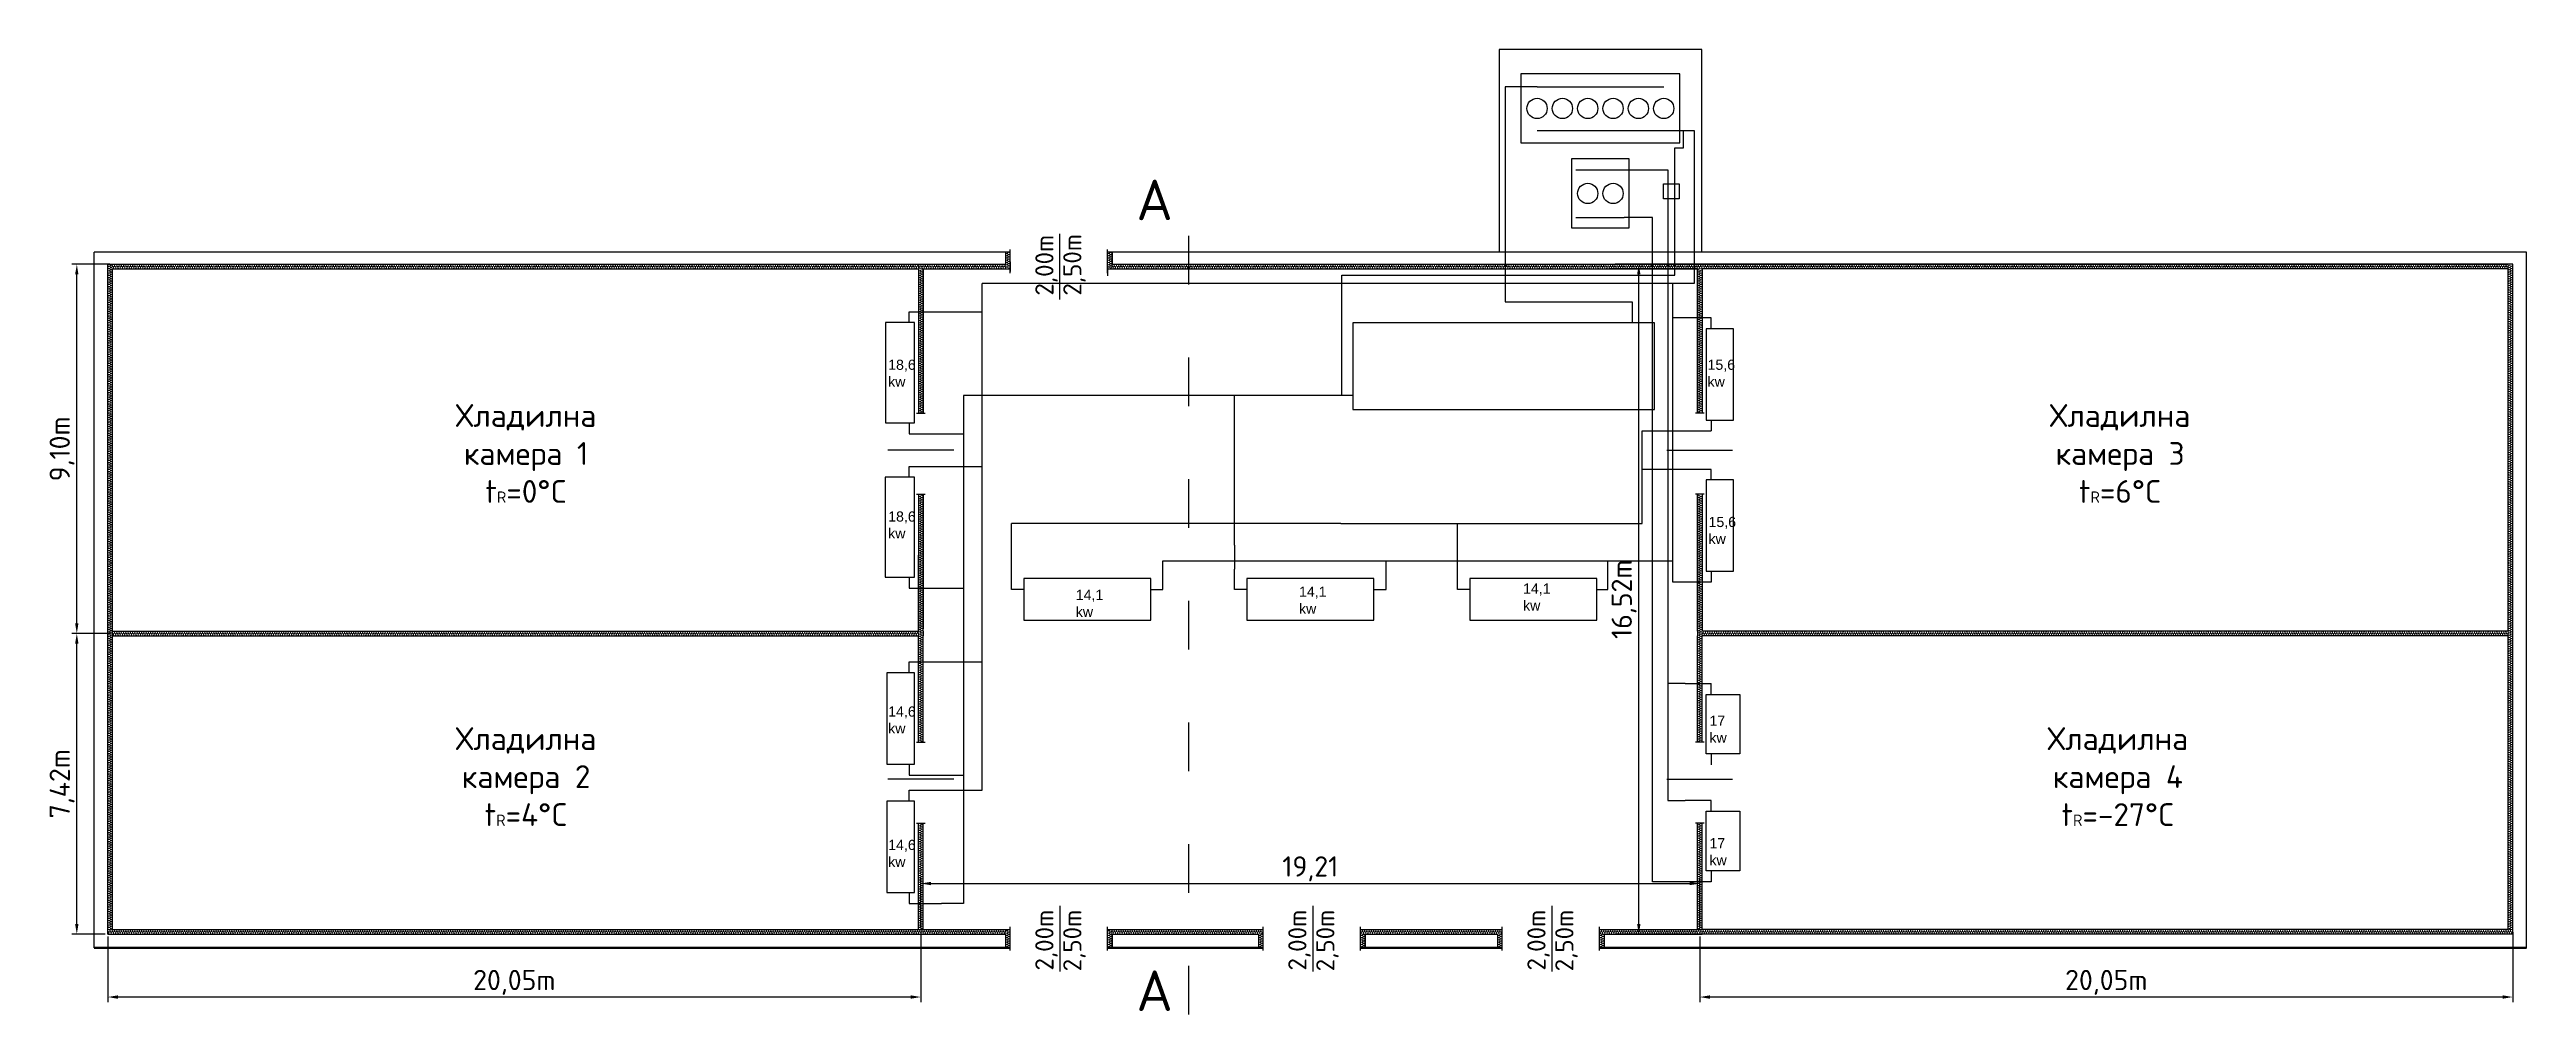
# Model space of a CAD drawing. Header units: metres. Extents: x 125 to 1179, y 511 to 749.
# Drawn here: x 125 to 736, y 511 to 749 of the extents above; entities that cross this region are included whole.
import ezdxf

# ---------------------------------------------------------------- set-up
doc = ezdxf.new("R2010")
doc.units = ezdxf.units.M
doc.linetypes.add('ACAD_ISO03W100', pattern=[30, 12, -18])
doc.layers.add('machine room', color=7, linetype='Continuous')
doc.layers.add('Text18', color=8, linetype='Continuous', lineweight=18)
doc.styles.get("Standard").update_dxf_attribs({"font": 'arial.ttf'})
doc.dimstyles.new('ISO-25', dxfattribs={"dimtxt": 2.5, "dimasz": 2.5, "dimexe": 1.25, "dimexo": 0.625, "dimtad": 1, "dimtxsty": 'Standard', "dimcen": 2.5, "dimadec": 0, "dimazin": 0, "dimtfac": 1, "dimtmove": 0, "dimatfit": 3, "dimfxl": 1, "dimarcsym": 0})

msp = doc.modelspace()

# ---------------------------------------------------------------- texts
at = {"attachment_point": 5}
for s, width, insert, char_height in [('{\\fISOCPEUR|b0|i0|c0|p34;A}', 24.3323, (397.287, 712.253), 10), ('{\\fISOCPEUR|b0|i0|c204|p34;Хладилна камера 1\\Pt\\H0.5x;R\\H2x;=0\\H1x;%%DC}', 57.96948, (242.239, 649.729), 5.61798), ('{\\fISOCPEUR|b0|i0|c204|p34;Хладилна камера 3 t\\H0.5x;R\\H2x;=\\H1x;6%%DC}', 40.28783, (635.445, 649.729), 5.61798), ('{\\fISOCPEUR|b0|i0|c204|p34;Хладилна камера 2\\Pt\\H0.5x;R\\H2x;=4\\H1x;%%DC}', 50.16648, (242.239, 570.047), 5.61798), ('{\\fISOCPEUR|b0|i0|c204|p34;Хладилна камера 4\\fISOCPEUR|b0|i0|c0|p34;\\Pt\\H0.5x;R\\H2x;=-27%%DC}', 46.0062, (634.906, 570.047), 5.61798), ('{\\fISOCPEUR|b0|i0|c0|p34;A}', 24.3323, (397.287, 517.246), 10)]:
    msp.add_mtext_dynamic_manual_height_columns(s, width=width, gutter_width=12.5, heights=[0], dxfattribs=dict(at, insert=insert, char_height=char_height))
at = {"color": 242, "true_color": 0xcd2027, "char_height": 2.5, "attachment_point": 1}
for s, insert in [('{\\C256;18,6^Jkw}', (331.56, 672.854)), ('{\\C256;15,6^Jkw}', (533.681, 672.854)), ('{\\C256;18,6^Jkw}', (331.56, 635.432)), ('{\\C256;15,6^Jkw}', (533.926, 634.088)), ('{\\C256;14,1^Jkw}', (488.17, 617.667)), ('{\\C256;14,1^Jkw}', (377.835, 616.109)), ('{\\C256;14,1^Jkw}', (432.903, 616.888)), ('{\\C256;14,6^Jkw}', (331.56, 587.346)), ('{\\C256;17^Jkw}', (534.151, 585.069)), ('{\\C256;14,6^Jkw}', (331.56, 554.456)), ('{\\C256;17^Jkw}', (534.151, 554.87))]:
    msp.add_mtext_dynamic_manual_height_columns(s, width=5.52343, gutter_width=12.5, heights=[0], dxfattribs=dict(at, insert=insert))
at = {"char_height": 4.49438, "attachment_point": 3, "rotation": 90}
for s, insert in [('{\\fISOCPEUR|b0|i0|c0|p34;2,00m}', (367.853, 537.211)), ('{\\fISOCPEUR|b0|i0|c0|p34;2,50m}', (374.745, 537.211)), ('{\\fISOCPEUR|b0|i0|c0|p34;2,00m}', (430.256, 537.211)), ('{\\fISOCPEUR|b0|i0|c0|p34;2,50m}', (437.148, 537.211)), ('{\\fISOCPEUR|b0|i0|c0|p34;2,00m}', (489.226, 537.211)), ('{\\fISOCPEUR|b0|i0|c0|p34;2,50m}', (496.118, 537.211))]:
    msp.add_mtext_dynamic_manual_height_columns(s, width=10.8799, gutter_width=12.5, heights=[0], dxfattribs=dict(at, insert=insert))
at = {"layer": 'machine room', "char_height": 4.49438, "attachment_point": 1, "rotation": 90}
for s, insert in [('{\\fISOCPEUR|b0|i0|c0|p34;2,00m}', (367.853, 688.658)), ('{\\fISOCPEUR|b0|i0|c0|p34;2,50m}', (374.745, 688.658))]:
    msp.add_mtext_dynamic_manual_height_columns(s, width=10.8799, gutter_width=12.5, heights=[0], dxfattribs=dict(at, insert=insert))

# ---------------------------------------------------------------- blocks, each defined once
blk = doc.blocks.new('*D3')
at = {"color": 0, "lineweight": -2, "transparency": 16777216}
for p, q in [((139.56, 605.36), (130.17, 605.36)), ((131.42, 533.7), (131.42, 602.86)), ((138.44, 531.2), (130.17, 531.2))]:
    blk.add_line(p, q, dxfattribs=at)
at = {"color": 0, "transparency": 16777216}
for points in [[(131, 602.86), (131.83, 602.86), (131.42, 605.36)], [(131, 533.7), (131.83, 533.7), (131.42, 531.2)]]:
    blk.add_solid(points, dxfattribs=at)
at = {"layer": 'Defpoints', "color": 0, "transparency": 16777216}
for p in [(131.42, 605.36), (140.19, 605.36), (139.06, 531.2)]:
    blk.add_point(p, dxfattribs=at)
at = {"color": 0, "transparency": 16777216, "insert": (127.79, 568.28), "char_height": 2.5, "attachment_point": 5, "rotation": 90}
blk.add_mtext('{\\fISOCPEUR|b0|i0|c0|p34;\\H2x;7,42m}', dxfattribs=at)
blk = doc.blocks.new('*D4')
at = {"color": 0, "lineweight": -2, "transparency": 16777216}
for p, q in [((139.56, 696.37), (130.17, 696.37)), ((131.42, 607.86), (131.42, 693.87)), ((139.56, 605.36), (130.17, 605.36))]:
    blk.add_line(p, q, dxfattribs=at)
at = {"color": 0, "transparency": 16777216}
for points in [[(131, 693.87), (131.83, 693.87), (131.42, 696.37)], [(131, 607.86), (131.83, 607.86), (131.42, 605.36)]]:
    blk.add_solid(points, dxfattribs=at)
at = {"layer": 'Defpoints', "color": 0, "transparency": 16777216}
for p in [(131.42, 696.37), (140.19, 696.37), (140.19, 605.36)]:
    blk.add_point(p, dxfattribs=at)
at = {"color": 0, "transparency": 16777216, "insert": (127.79, 650.86), "char_height": 2.5, "attachment_point": 5, "rotation": 90}
blk.add_mtext('{\\fISOCPEUR|b0|i0|c0|p34;\\H2x;9,10m}', dxfattribs=at)
blk = doc.blocks.new('*D5')
at = {"color": 0, "lineweight": -2, "transparency": 16777216}
for p, q in [((339.62, 531.7), (339.62, 514.44)), ((139.06, 530.58), (139.06, 514.44)), ((337.12, 515.69), (141.56, 515.69))]:
    blk.add_line(p, q, dxfattribs=at)
at = {"color": 0, "transparency": 16777216}
for points in [[(141.56, 516.11), (141.56, 515.27), (139.06, 515.69)], [(337.12, 516.11), (337.12, 515.27), (339.62, 515.69)]]:
    blk.add_solid(points, dxfattribs=at)
at = {"layer": 'Defpoints', "color": 0, "transparency": 16777216}
for p in [(339.62, 532.32), (139.06, 531.2), (139.06, 515.69)]:
    blk.add_point(p, dxfattribs=at)
at = {"color": 0, "transparency": 16777216, "insert": (239.34, 519.31), "char_height": 2.5, "attachment_point": 5}
blk.add_mtext('{\\fISOCPEUR|b0|i0|c0|p34;\\H2x;20,05m}', dxfattribs=at)
blk = doc.blocks.new('*D6')
at = {"layer": 'Defpoints', "color": 0, "transparency": 16777216}
for p in [(531.76, 543.68), (339.62, 532.32), (531.76, 532.32)]:
    blk.add_point(p, dxfattribs=at)
at = {"layer": 'machine room', "color": 0, "lineweight": -2, "transparency": 16777216}
for p, q in [((339.62, 532.95), (339.62, 544.93)), ((531.76, 532.95), (531.76, 544.93)), ((342.12, 543.68), (529.26, 543.68))]:
    blk.add_line(p, q, dxfattribs=at)
at = {"layer": 'machine room', "color": 0, "transparency": 16777216}
for points in [[(342.12, 544.1), (342.12, 543.27), (339.62, 543.68)], [(529.26, 544.1), (529.26, 543.27), (531.76, 543.68)]]:
    blk.add_solid(points, dxfattribs=at)
at = {"layer": 'machine room', "color": 0, "transparency": 16777216, "insert": (435.69, 547.31), "char_height": 2.5, "attachment_point": 5}
blk.add_mtext('{\\fISOCPEUR|b0|i0|c0|p34;\\H2x;19,21}', dxfattribs=at)
blk = doc.blocks.new('*D7')
at = {"layer": 'Defpoints', "color": 0, "transparency": 16777216}
for p in [(508.16, 696.37), (516.73, 696.37), (508.16, 531.2)]:
    blk.add_point(p, dxfattribs=at)
at = {"layer": 'machine room', "color": 0, "lineweight": -2, "transparency": 16777216}
for p, q in [((508.78, 696.37), (517.98, 696.37)), ((516.73, 533.7), (516.73, 693.87)), ((508.78, 531.2), (517.98, 531.2))]:
    blk.add_line(p, q, dxfattribs=at)
at = {"layer": 'machine room', "color": 0, "transparency": 16777216}
for points in [[(516.31, 693.87), (517.14, 693.87), (516.73, 696.37)], [(516.31, 533.7), (517.14, 533.7), (516.73, 531.2)]]:
    blk.add_solid(points, dxfattribs=at)
at = {"layer": 'machine room', "color": 0, "transparency": 16777216, "insert": (513.1, 613.78), "char_height": 2.5, "attachment_point": 5, "rotation": 90}
blk.add_mtext('{\\fISOCPEUR|b0|i0|c0|p34;\\H2x;16,52m}', dxfattribs=at)
blk = doc.blocks.new('*D8')
at = {"color": 0, "lineweight": -2, "transparency": 16777216}
for p, q in [((732.32, 531.7), (732.32, 514.44)), ((531.76, 530.58), (531.76, 514.44)), ((729.82, 515.69), (534.26, 515.69))]:
    blk.add_line(p, q, dxfattribs=at)
at = {"color": 0, "transparency": 16777216}
for points in [[(534.26, 516.11), (534.26, 515.27), (531.76, 515.69)], [(729.82, 516.11), (729.82, 515.27), (732.32, 515.69)]]:
    blk.add_solid(points, dxfattribs=at)
at = {"layer": 'Defpoints', "color": 0, "transparency": 16777216}
for p in [(732.32, 532.32), (531.76, 531.2), (531.76, 515.69)]:
    blk.add_point(p, dxfattribs=at)
at = {"color": 0, "transparency": 16777216, "insert": (632.04, 519.31), "char_height": 2.5, "attachment_point": 5}
blk.add_mtext('{\\fISOCPEUR|b0|i0|c0|p34;\\H2x;20,05m}', dxfattribs=at)

# ---------------------------------------------------------------- dimensions: what is measured, and where the dimension line sits
for base, p1, p2, text, picture, middle in [((131.416, 696.369), (140.186, 605.357), (140.186, 696.369), '{\\fISOCPEUR|b0|i0|c0|p34;\\H2x;9,10m}', '*D4', (127.791, 650.863)), ((131.416, 605.357), (139.062, 531.2), (140.186, 605.357), '{\\fISOCPEUR|b0|i0|c0|p34;\\H2x;7,42m}', '*D3', (127.791, 568.279))]:
    dim = msp.add_linear_dim(base=base, p1=p1, p2=p2, angle=90, text=text, dimstyle='ISO-25')
    dim.commit()
    dim.dimension.update_dxf_attribs({"geometry": picture, "text_midpoint": middle})
for base, p1, p2, picture, middle in [((139.062, 515.689), (339.624, 532.324), (139.062, 531.2), '*D5', (239.343, 519.314)), ((531.759, 515.689), (732.321, 532.324), (531.759, 531.2), '*D8', (632.04, 519.314))]:
    dim = msp.add_linear_dim(base=base, p1=p1, p2=p2, text='{\\fISOCPEUR|b0|i0|c0|p34;\\H2x;20,05m}', dimstyle='ISO-25')
    dim.commit()
    dim.dimension.update_dxf_attribs({"geometry": picture, "text_midpoint": middle})
at = {"layer": 'machine room'}
dim = msp.add_linear_dim(base=(516.726, 696.369), p1=(508.158, 531.2), p2=(508.158, 696.369), angle=90, text='{\\fISOCPEUR|b0|i0|c0|p34;\\H2x;16,52m}', dimstyle='ISO-25', dxfattribs=at)
dim.commit()
dim.dimension.update_dxf_attribs({"geometry": '*D7', "text_midpoint": (513.101, 613.784)})
dim = msp.add_linear_dim(base=(531.759, 543.683), p1=(339.624, 532.324), p2=(531.759, 532.324), text='{\\fISOCPEUR|b0|i0|c0|p34;\\H2x;19,21}', dimstyle='ISO-25', dxfattribs=at)
dim.commit()
dim.dimension.update_dxf_attribs({"geometry": '*D6', "text_midpoint": (435.692, 547.308)})

# ---------------------------------------------------------------- linework, layer by layer
for p, q in [((532.252, 749.329), (482.252, 749.329)), ((482.252, 749.329), (482.252, 699.329)), ((532.252, 699.329), (532.252, 749.329)), ((135.692, 527.829), (135.692, 699.329)), ((361.652, 699.329), (135.692, 699.329)), ((360.529, 699.329), (360.529, 696.369)), ((361.652, 694.21), (361.652, 700.012)), ((361.652, 697.007), (361.652, 694.606)), ((385.661, 694.21), (385.661, 700.012)), ((735.692, 699.329), (385.661, 699.329)), ((386.784, 699.329), (386.784, 696.369)), ((735.692, 527.829), (735.692, 699.329)), ((139.062, 696.369), (360.529, 696.369)), ((139.062, 531.2), (139.062, 696.369)), ((140.186, 695.245), (339.073, 695.245)), ((140.186, 605.919), (140.186, 695.245)), ((339.073, 695.244), (339.023, 695.244)), ((339.073, 695.245), (339.062, 659.702)), ((340.186, 695.245), (340.186, 659.702)), ((340.186, 659.702), (340.186, 695.245)), ((340.186, 695.245), (361.652, 695.245)), ((385.661, 695.927), (385.661, 693.527)), ((385.661, 695.245), (531.197, 695.245)), ((386.784, 696.369), (532.321, 696.369)), ((531.197, 695.245), (509.731, 695.245)), ((732.321, 696.369), (510.855, 696.369)), ((531.197, 659.702), (531.197, 695.245)), ((531.197, 695.245), (531.197, 659.702)), ((532.321, 695.245), (532.321, 659.702)), ((731.197, 695.245), (532.321, 695.245)), ((731.197, 605.919), (731.197, 695.245)), ((732.321, 531.2), (732.321, 696.369)), ((338.562, 659.702), (340.686, 659.702)), ((532.821, 659.702), (530.697, 659.702)), ((338.562, 639.702), (340.686, 639.702)), ((339.062, 639.702), (339.062, 605.919)), ((340.186, 605.919), (340.186, 639.702)), ((340.186, 639.702), (340.186, 606.481)), ((532.821, 639.702), (530.697, 639.702)), ((531.197, 605.919), (531.197, 639.702)), ((531.197, 639.702), (531.197, 606.481)), ((532.321, 639.702), (532.321, 605.919)), ((339.062, 605.919), (339.062, 624.619)), ((140.186, 605.919), (339.062, 605.919)), ((140.186, 604.796), (140.186, 605.919)), ((340.186, 605.919), (340.186, 604.796)), ((531.197, 605.919), (531.197, 604.796)), ((731.197, 605.919), (532.321, 605.919)), ((140.186, 604.796), (339.062, 604.796)), ((140.186, 532.324), (140.186, 604.796)), ((339.062, 578.56), (339.062, 604.796)), ((340.186, 578.56), (340.186, 604.796)), ((531.197, 578.56), (531.197, 604.796)), ((532.321, 578.56), (532.321, 604.796)), ((731.197, 604.796), (532.321, 604.796)), ((731.197, 532.324), (731.197, 604.796)), ((338.562, 578.56), (340.686, 578.56)), ((532.821, 578.56), (530.697, 578.56)), ((338.562, 558.56), (340.686, 558.56)), ((339.062, 532.313), (339.062, 558.56)), ((340.186, 532.324), (340.186, 558.56)), ((532.821, 558.56), (530.697, 558.56)), ((531.197, 532.324), (531.197, 558.56)), ((532.321, 532.313), (532.321, 558.56)), ((373.894, 538.17), (373.894, 521.953)), ((436.297, 538.17), (436.297, 521.953)), ((495.267, 538.17), (495.267, 521.953)), ((140.186, 532.324), (339.062, 532.324)), ((339.062, 532.324), (340.186, 532.324)), ((340.186, 532.324), (361.652, 532.324)), ((361.652, 527.16), (361.652, 532.962)), ((385.661, 527.16), (385.661, 532.962)), ((385.661, 532.324), (407.04, 532.324)), ((407.04, 532.324), (408.164, 532.324)), ((408.164, 532.324), (424.056, 532.324)), ((424.056, 527.16), (424.056, 532.962)), ((448.064, 527.16), (448.064, 532.962)), ((448.064, 532.324), (483.026, 532.324)), ((483.026, 527.16), (483.026, 532.962)), ((507.034, 527.16), (507.034, 532.962)), ((507.034, 532.324), (531.197, 532.324)), ((531.197, 532.324), (532.321, 532.324)), ((731.197, 532.324), (532.321, 532.324)), ((139.062, 531.2), (360.529, 531.2)), ((360.529, 531.2), (360.529, 527.829)), ((386.784, 531.2), (386.784, 527.829)), ((386.784, 531.2), (407.602, 531.2)), ((407.602, 531.2), (422.932, 531.2)), ((422.932, 531.2), (422.932, 527.829)), ((449.188, 531.2), (449.188, 527.829)), ((449.188, 531.2), (481.916, 531.2)), ((481.902, 531.2), (481.902, 527.829)), ((508.158, 531.2), (508.158, 527.829)), ((508.158, 531.2), (532.321, 531.2)), ((732.321, 531.2), (510.855, 531.2))]:
    msp.add_line(p, q)
at = {"color": 240, "true_color": 0xed1f24}
for p, q in [((491.627, 740.163), (483.769, 740.163)), ((483.769, 740.163), (483.769, 687.093)), ((491.627, 740.163), (522.877, 740.163)), ((483.769, 687.093), (515.078, 687.093)), ((515.078, 687.093), (515.078, 681.934))]:
    msp.add_line(p, q, dxfattribs=at)
at = {"color": 152, "true_color": 0x2776bb}
for p, q in [((491.627, 729.406), (522.877, 729.406)), ((522.877, 729.406), (530.377, 729.406)), ((527.746, 725.055), (527.746, 729.406)), ((530.377, 729.406), (530.377, 691.675)), ((525.59, 716.244), (525.59, 725.055)), ((525.59, 725.055), (527.746, 725.055)), ((501.195, 707.937), (513.153, 707.937)), ((520.111, 707.937), (513.153, 707.937)), ((520.111, 572.93), (520.111, 707.937)), ((354.774, 566.675), (354.774, 691.675)), ((530.377, 691.675), (354.774, 691.675)), ((525.111, 618.014), (525.111, 691.675)), ((336.774, 681.989), (336.774, 684.689)), ((336.774, 684.689), (354.774, 684.689)), ((534.611, 683.179), (525.111, 683.179)), ((534.611, 680.479), (534.611, 683.179)), ((336.774, 643.904), (336.774, 646.501)), ((336.774, 646.501), (354.774, 646.501)), ((399.351, 623.214), (454.376, 623.214)), ((454.376, 623.214), (509.097, 623.214)), ((509.097, 616.214), (509.097, 623.214)), ((509.097, 623.214), (525.111, 623.214)), ((534.611, 618.014), (525.111, 618.014)), ((534.611, 620.714), (534.611, 618.014)), ((506.397, 616.214), (509.097, 616.214)), ((336.774, 595.64), (336.774, 598.34)), ((336.774, 598.34), (354.774, 598.34)), ((534.611, 575.63), (534.611, 572.93)), ((520.111, 544.085), (520.111, 572.93)), ((336.774, 563.975), (336.774, 566.675)), ((336.774, 566.675), (354.774, 566.675)), ((534.611, 544.085), (520.111, 544.085)), ((534.611, 546.785), (534.611, 544.085))]:
    msp.add_line(p, q, dxfattribs=at)
at = {"color": 242, "true_color": 0xcd2027}
for p, q in [((501.195, 719.701), (513.153, 719.701)), ((513.153, 719.701), (523.912, 719.701)), ((523.912, 719.701), (523.912, 712.556))]:
    msp.add_line(p, q, dxfattribs=at)
at = {"color": 30, "true_color": 0xf26722}
for p, q in [((525.59, 693.707), (525.59, 716.244)), ((523.912, 712.556), (523.912, 564.185)), ((443.484, 689.163), (443.484, 693.707)), ((443.484, 693.707), (525.59, 693.707)), ((443.484, 664.036), (443.484, 689.163)), ((446.213, 664.036), (350.148, 664.036)), ((350.148, 664.036), (350.148, 538.775)), ((417.016, 627.139), (417.016, 664.036)), ((336.774, 657.289), (336.774, 654.589)), ((336.774, 654.589), (350.148, 654.589)), ((517.544, 632.472), (517.544, 655.279)), ((517.544, 655.279), (534.611, 655.279)), ((534.611, 657.979), (534.611, 655.279)), ((534.611, 645.814), (517.544, 645.814)), ((443.213, 632.472), (361.991, 632.472)), ((361.991, 621.214), (361.991, 632.472)), ((443.213, 632.472), (509.097, 632.472)), ((472.037, 621.214), (472.037, 632.472)), ((509.097, 632.472), (517.544, 632.472)), ((417.016, 627.139), (417.016, 621.214)), ((336.774, 619.204), (336.774, 616.504)), ((361.991, 616.214), (361.991, 621.214)), ((417.016, 616.214), (417.016, 621.214)), ((472.037, 616.214), (472.037, 621.214)), ((336.774, 616.504), (350.148, 616.504)), ((364.991, 616.214), (361.991, 616.214)), ((420.016, 616.214), (417.016, 616.214)), ((475.037, 616.214), (472.037, 616.214)), ((528.173, 593.03), (523.912, 593.03)), ((528.173, 593.03), (534.611, 593.03)), ((534.611, 590.33), (534.611, 593.03)), ((336.774, 573.14), (336.774, 570.44)), ((336.774, 570.44), (350.148, 570.44)), ((523.912, 564.185), (528.173, 564.185)), ((534.611, 564.185), (528.173, 564.185)), ((534.611, 561.485), (534.611, 564.185)), ((336.774, 541.475), (336.774, 538.775)), ((336.774, 538.775), (344.726, 538.775)), ((350.148, 538.775), (344.726, 538.775))]:
    msp.add_line(p, q, dxfattribs=at)
at = {"color": 30, "true_color": 0xf8991e}
msp.add_line((534.611, 643.214), (534.611, 645.814), dxfattribs=at)
at = {"lineweight": 50}
for p, q in [((361.652, 527.829), (135.692, 527.829)), ((424.056, 527.829), (385.661, 527.829)), ((483.026, 527.829), (448.064, 527.829)), ((535.692, 527.829), (507.034, 527.829)), ((509.731, 527.829), (735.692, 527.829))]:
    msp.add_line(p, q, dxfattribs=at)
for points in [[(526.877, 726.329), (526.877, 734.809), (526.877, 743.329), (519.627, 743.329), (487.627, 743.329), (487.627, 726.329), (519.627, 726.329)], [(514.377, 722.37), (500.127, 722.37), (500.127, 705.37), (514.377, 705.37), (514.377, 713.849)], [(338.065, 657.289), (338.065, 681.989), (330.865, 681.989), (330.865, 677.954), (330.865, 661.324), (330.865, 657.289)], [(446.213, 660.564), (520.613, 660.564), (520.613, 681.934), (446.213, 681.934)], [(540.121, 663.214), (540.121, 680.479), (533.321, 680.479), (533.321, 675.244), (533.321, 663.214), (533.321, 657.979), (540.121, 657.979)], [(338.062, 619.204), (338.062, 643.904), (330.862, 643.904), (330.862, 639.869), (330.862, 623.239), (330.862, 619.204)], [(540.121, 625.949), (540.121, 643.214), (533.321, 643.214), (533.321, 637.979), (533.321, 625.949), (533.321, 620.714), (540.121, 620.714)], [(364.991, 618.914), (364.991, 608.654), (368.391, 608.654), (392.951, 608.654), (396.351, 608.654), (396.351, 618.914), (392.951, 618.914), (368.391, 618.914)], [(420.016, 608.654), (423.416, 608.654), (447.976, 608.654), (451.376, 608.654), (451.376, 618.914), (447.976, 618.914), (423.416, 618.914), (420.016, 618.914)], [(475.037, 618.914), (475.037, 608.654), (478.437, 608.654), (502.997, 608.654), (506.397, 608.654), (506.397, 618.914), (502.997, 618.914), (478.437, 618.914)], [(338.062, 578.375), (338.062, 595.64), (331.262, 595.64), (331.262, 590.405), (331.262, 578.375), (331.262, 573.14), (338.062, 573.14)], [(338.062, 546.71), (338.062, 563.975), (331.262, 563.975), (331.262, 558.74), (331.262, 546.71), (331.262, 541.475), (338.062, 541.475)]]:
    msp.add_lwpolyline(points, close=True)
at = {"lineweight": 30}
msp.add_lwpolyline([(522.818, 716.244), (526.645, 716.244), (526.645, 712.556), (522.818, 712.556)], close=True, dxfattribs=at)
at = {"color": 152, "true_color": 0x2776bb}
for points in [[(396.351, 616.214), (399.351, 616.214), (399.351, 623.214)], [(451.376, 616.214), (454.376, 616.214), (454.376, 623.214)]]:
    msp.add_lwpolyline(points, dxfattribs=at)
for points in [[(533.321, 590.33), (541.671, 590.33), (541.671, 575.63), (533.321, 575.63), (533.321, 590.33)], [(533.321, 561.485), (541.671, 561.485), (541.671, 546.785), (533.321, 546.785), (533.321, 561.485)]]:
    msp.add_lwpolyline(points)
for centre in [(491.627, 734.809), (497.877, 734.809), (504.127, 734.809), (510.377, 734.809), (516.627, 734.809), (522.877, 734.809), (504.127, 713.849), (510.377, 713.849)]:
    msp.add_circle(centre, 2.5)
at = {"layer": 'machine room', "linetype": 'ACAD_ISO03W100'}
msp.add_line((405.719, 511.399), (405.719, 717.557), dxfattribs=at)
at = {"layer": 'machine room'}
for p, q in [((373.894, 687.698), (373.894, 703.915)), ((347.733, 650.582), (331.516, 650.582)), ((523.65, 650.582), (539.868, 650.582)), ((347.733, 569.44), (331.516, 569.44)), ((523.65, 569.44), (539.868, 569.44))]:
    msp.add_line(p, q, dxfattribs=at)
at = {"layer": 'Text18', "color": 0, "ltscale": 0.5}
for points, knots in [([(360.529, 699.329), (360.53, 699.198), (360.892, 698.833), (361.176, 699.359), (361.391, 699.329)], [1.2768335, 1.2768335, 1.2768335, 1.2768335, 1.6131741, 2.2173264, 2.2173264, 2.2173264, 2.2173264]), ([(361.391, 699.329), (361.511, 699.313), (361.772, 699.051), (361.277, 698.554), (360.893, 699.274), (360.529, 698.898), (360.529, 698.773)], [2.2173264, 2.2173264, 2.2173264, 2.2173264, 2.553667, 2.8900076, 3.4941599, 3.8305005, 3.8305005, 3.8305005, 3.8305005]), ([(360.529, 698.773), (360.53, 698.642), (360.892, 698.277), (361.176, 698.803), (361.391, 698.773)], [1.2768335, 1.2768335, 1.2768335, 1.2768335, 1.6131741, 2.2173264, 2.2173264, 2.2173264, 2.2173264]), ([(361.391, 698.773), (361.511, 698.756), (361.772, 698.495), (361.277, 697.998), (360.893, 698.718), (360.529, 698.341), (360.529, 698.217)], [2.2173264, 2.2173264, 2.2173264, 2.2173264, 2.553667, 2.8900076, 3.4941599, 3.8305005, 3.8305005, 3.8305005, 3.8305005]), ([(360.529, 698.217), (360.53, 698.086), (360.892, 697.72), (361.176, 698.246), (361.391, 698.217)], [1.2768335, 1.2768335, 1.2768335, 1.2768335, 1.6131741, 2.2173264, 2.2173264, 2.2173264, 2.2173264]), ([(361.391, 698.217), (361.511, 698.2), (361.772, 697.939), (361.277, 697.441), (360.893, 698.162), (360.529, 697.785), (360.529, 697.66)], [2.2173264, 2.2173264, 2.2173264, 2.2173264, 2.553667, 2.8900076, 3.4941599, 3.8305005, 3.8305005, 3.8305005, 3.8305005]), ([(360.529, 697.66), (360.53, 697.53), (360.892, 697.164), (361.176, 697.69), (361.391, 697.66)], [1.2768335, 1.2768335, 1.2768335, 1.2768335, 1.6131741, 2.2173264, 2.2173264, 2.2173264, 2.2173264]), ([(361.391, 697.66), (361.511, 697.644), (361.772, 697.382), (361.277, 696.885), (360.893, 697.606), (360.529, 697.229), (360.529, 697.104)], [2.2173264, 2.2173264, 2.2173264, 2.2173264, 2.553667, 2.8900076, 3.4941599, 3.8305005, 3.8305005, 3.8305005, 3.8305005]), ([(360.529, 697.104), (360.53, 696.973), (360.892, 696.608), (361.176, 697.134), (361.391, 697.104)], [1.2768335, 1.2768335, 1.2768335, 1.2768335, 1.6131741, 2.2173264, 2.2173264, 2.2173264, 2.2173264]), ([(361.391, 697.104), (361.511, 697.087), (361.772, 696.826), (361.277, 696.329), (360.893, 697.049), (360.529, 696.672), (360.529, 696.548)], [2.2173264, 2.2173264, 2.2173264, 2.2173264, 2.553667, 2.8900076, 3.4941599, 3.8305005, 3.8305005, 3.8305005, 3.8305005]), ([(360.529, 696.548), (360.53, 696.417), (360.892, 696.051), (361.176, 696.578), (361.391, 696.548)], [1.2768335, 1.2768335, 1.2768335, 1.2768335, 1.6131741, 2.2173264, 2.2173264, 2.2173264, 2.2173264]), ([(361.391, 696.548), (361.511, 696.531), (361.772, 696.27), (361.277, 695.772), (360.893, 696.493), (360.529, 696.116), (360.529, 695.991)], [2.2173264, 2.2173264, 2.2173264, 2.2173264, 2.553667, 2.8900076, 3.4941599, 3.8305005, 3.8305005, 3.8305005, 3.8305005]), ([(385.661, 699.329), (385.662, 699.198), (386.024, 698.833), (386.308, 699.359), (386.523, 699.329)], [1.2768335, 1.2768335, 1.2768335, 1.2768335, 1.6131741, 2.2173264, 2.2173264, 2.2173264, 2.2173264]), ([(386.523, 699.329), (386.643, 699.313), (386.904, 699.051), (386.409, 698.554), (386.025, 699.274), (385.661, 698.898), (385.661, 698.773)], [2.2173264, 2.2173264, 2.2173264, 2.2173264, 2.553667, 2.8900076, 3.4941599, 3.8305005, 3.8305005, 3.8305005, 3.8305005]), ([(385.661, 698.773), (385.662, 698.642), (386.024, 698.277), (386.308, 698.803), (386.523, 698.773)], [1.2768335, 1.2768335, 1.2768335, 1.2768335, 1.6131741, 2.2173264, 2.2173264, 2.2173264, 2.2173264]), ([(386.523, 698.773), (386.643, 698.756), (386.904, 698.495), (386.409, 697.998), (386.025, 698.718), (385.661, 698.341), (385.661, 698.217)], [2.2173264, 2.2173264, 2.2173264, 2.2173264, 2.553667, 2.8900076, 3.4941599, 3.8305005, 3.8305005, 3.8305005, 3.8305005]), ([(385.661, 698.217), (385.662, 698.086), (386.024, 697.72), (386.308, 698.246), (386.523, 698.217)], [1.2768335, 1.2768335, 1.2768335, 1.2768335, 1.6131741, 2.2173264, 2.2173264, 2.2173264, 2.2173264]), ([(386.523, 698.217), (386.643, 698.2), (386.904, 697.939), (386.409, 697.441), (386.025, 698.162), (385.661, 697.785), (385.661, 697.66)], [2.2173264, 2.2173264, 2.2173264, 2.2173264, 2.553667, 2.8900076, 3.4941599, 3.8305005, 3.8305005, 3.8305005, 3.8305005]), ([(385.661, 697.66), (385.662, 697.53), (386.024, 697.164), (386.308, 697.69), (386.523, 697.66)], [1.2768335, 1.2768335, 1.2768335, 1.2768335, 1.6131741, 2.2173264, 2.2173264, 2.2173264, 2.2173264]), ([(386.523, 697.66), (386.643, 697.644), (386.904, 697.382), (386.409, 696.885), (386.025, 697.606), (385.661, 697.229), (385.661, 697.104)], [2.2173264, 2.2173264, 2.2173264, 2.2173264, 2.553667, 2.8900076, 3.4941599, 3.8305005, 3.8305005, 3.8305005, 3.8305005]), ([(385.661, 697.104), (385.662, 696.973), (386.024, 696.608), (386.308, 697.134), (386.523, 697.104)], [1.2768335, 1.2768335, 1.2768335, 1.2768335, 1.6131741, 2.2173264, 2.2173264, 2.2173264, 2.2173264]), ([(386.523, 697.104), (386.643, 697.087), (386.904, 696.826), (386.409, 696.329), (386.025, 697.049), (385.661, 696.672), (385.661, 696.548)], [2.2173264, 2.2173264, 2.2173264, 2.2173264, 2.553667, 2.8900076, 3.4941599, 3.8305005, 3.8305005, 3.8305005, 3.8305005]), ([(385.661, 696.548), (385.662, 696.417), (386.024, 696.051), (386.308, 696.578), (386.523, 696.548)], [1.2768335, 1.2768335, 1.2768335, 1.2768335, 1.6131741, 2.2173264, 2.2173264, 2.2173264, 2.2173264]), ([(386.523, 696.548), (386.643, 696.531), (386.904, 696.27), (386.409, 695.772), (386.025, 696.493), (385.661, 696.116), (385.661, 695.991)], [2.2173264, 2.2173264, 2.2173264, 2.2173264, 2.553667, 2.8900076, 3.4941599, 3.8305005, 3.8305005, 3.8305005, 3.8305005]), ([(139.062, 696.154), (139.064, 696.024), (139.426, 695.658), (139.709, 696.184), (139.925, 696.154)], [1.2768335, 1.2768335, 1.2768335, 1.2768335, 1.6131741, 2.2173264, 2.2173264, 2.2173264, 2.2173264]), ([(139.925, 696.154), (140.045, 696.138), (140.305, 695.876), (139.81, 695.379), (139.427, 696.1), (139.063, 695.723), (139.062, 695.598)], [2.2173264, 2.2173264, 2.2173264, 2.2173264, 2.553667, 2.8900076, 3.4941599, 3.8305005, 3.8305005, 3.8305005, 3.8305005]), ([(139.062, 695.598), (139.064, 695.467), (139.426, 695.102), (139.709, 695.628), (139.925, 695.598)], [1.2768335, 1.2768335, 1.2768335, 1.2768335, 1.6131741, 2.2173264, 2.2173264, 2.2173264, 2.2173264]), ([(139.925, 695.598), (140.045, 695.581), (140.305, 695.32), (139.81, 694.823), (139.427, 695.543), (139.063, 695.166), (139.062, 695.042)], [2.2173264, 2.2173264, 2.2173264, 2.2173264, 2.553667, 2.8900076, 3.4941599, 3.8305005, 3.8305005, 3.8305005, 3.8305005]), ([(139.062, 695.042), (139.064, 694.911), (139.426, 694.545), (139.709, 695.072), (139.925, 695.042)], [1.2768335, 1.2768335, 1.2768335, 1.2768335, 1.6131741, 2.2173264, 2.2173264, 2.2173264, 2.2173264]), ([(139.925, 695.042), (140.045, 695.025), (140.305, 694.764), (139.81, 694.266), (139.427, 694.987), (139.063, 694.61), (139.062, 694.485)], [2.2173264, 2.2173264, 2.2173264, 2.2173264, 2.553667, 2.8900076, 3.4941599, 3.8305005, 3.8305005, 3.8305005, 3.8305005]), ([(139.062, 694.485), (139.064, 694.355), (139.426, 693.989), (139.709, 694.515), (139.925, 694.485)], [1.2768335, 1.2768335, 1.2768335, 1.2768335, 1.6131741, 2.2173264, 2.2173264, 2.2173264, 2.2173264]), ([(139.925, 694.485), (140.045, 694.469), (140.305, 694.207), (139.81, 693.71), (139.427, 694.431), (139.063, 694.054), (139.062, 693.929)], [2.2173264, 2.2173264, 2.2173264, 2.2173264, 2.553667, 2.8900076, 3.4941599, 3.8305005, 3.8305005, 3.8305005, 3.8305005]), ([(139.062, 693.929), (139.064, 693.798), (139.426, 693.433), (139.709, 693.959), (139.925, 693.929)], [1.2768335, 1.2768335, 1.2768335, 1.2768335, 1.6131741, 2.2173264, 2.2173264, 2.2173264, 2.2173264]), ([(139.925, 693.929), (140.045, 693.912), (140.305, 693.651), (139.81, 693.154), (139.427, 693.874), (139.063, 693.497), (139.062, 693.373)], [2.2173264, 2.2173264, 2.2173264, 2.2173264, 2.553667, 2.8900076, 3.4941599, 3.8305005, 3.8305005, 3.8305005, 3.8305005]), ([(139.062, 693.373), (139.064, 693.242), (139.426, 692.876), (139.709, 693.403), (139.925, 693.373)], [1.2768335, 1.2768335, 1.2768335, 1.2768335, 1.6131741, 2.2173264, 2.2173264, 2.2173264, 2.2173264]), ([(139.925, 693.373), (140.045, 693.356), (140.305, 693.095), (139.81, 692.597), (139.427, 693.318), (139.063, 692.941), (139.062, 692.816)], [2.2173264, 2.2173264, 2.2173264, 2.2173264, 2.553667, 2.8900076, 3.4941599, 3.8305005, 3.8305005, 3.8305005, 3.8305005]), ([(139.062, 692.816), (139.064, 692.686), (139.426, 692.32), (139.709, 692.846), (139.925, 692.816)], [1.2768335, 1.2768335, 1.2768335, 1.2768335, 1.6131741, 2.2173264, 2.2173264, 2.2173264, 2.2173264]), ([(139.925, 692.816), (140.045, 692.8), (140.305, 692.538), (139.81, 692.041), (139.427, 692.762), (139.063, 692.385), (139.062, 692.26)], [2.2173264, 2.2173264, 2.2173264, 2.2173264, 2.553667, 2.8900076, 3.4941599, 3.8305005, 3.8305005, 3.8305005, 3.8305005]), ([(139.062, 692.26), (139.064, 692.129), (139.426, 691.764), (139.709, 692.29), (139.925, 692.26)], [1.2768335, 1.2768335, 1.2768335, 1.2768335, 1.6131741, 2.2173264, 2.2173264, 2.2173264, 2.2173264]), ([(139.925, 692.26), (140.045, 692.243), (140.305, 691.982), (139.81, 691.485), (139.427, 692.205), (139.063, 691.828), (139.062, 691.704)], [2.2173264, 2.2173264, 2.2173264, 2.2173264, 2.553667, 2.8900076, 3.4941599, 3.8305005, 3.8305005, 3.8305005, 3.8305005]), ([(139.062, 691.704), (139.064, 691.573), (139.426, 691.207), (139.709, 691.734), (139.925, 691.704)], [1.2768335, 1.2768335, 1.2768335, 1.2768335, 1.6131741, 2.2173264, 2.2173264, 2.2173264, 2.2173264]), ([(139.925, 691.704), (140.045, 691.687), (140.305, 691.426), (139.81, 690.928), (139.427, 691.649), (139.063, 691.272), (139.062, 691.147)], [2.2173264, 2.2173264, 2.2173264, 2.2173264, 2.553667, 2.8900076, 3.4941599, 3.8305005, 3.8305005, 3.8305005, 3.8305005]), ([(139.062, 691.147), (139.064, 691.017), (139.426, 690.651), (139.709, 691.177), (139.925, 691.147)], [1.2768335, 1.2768335, 1.2768335, 1.2768335, 1.6131741, 2.2173264, 2.2173264, 2.2173264, 2.2173264]), ([(139.925, 691.147), (140.045, 691.131), (140.305, 690.869), (139.81, 690.372), (139.427, 691.093), (139.063, 690.716), (139.062, 690.591)], [2.2173264, 2.2173264, 2.2173264, 2.2173264, 2.553667, 2.8900076, 3.4941599, 3.8305005, 3.8305005, 3.8305005, 3.8305005]), ([(139.062, 690.591), (139.064, 690.46), (139.426, 690.095), (139.709, 690.621), (139.925, 690.591)], [1.2768335, 1.2768335, 1.2768335, 1.2768335, 1.6131741, 2.2173264, 2.2173264, 2.2173264, 2.2173264]), ([(139.925, 690.591), (140.045, 690.575), (140.305, 690.313), (139.81, 689.816), (139.427, 690.536), (139.063, 690.16), (139.062, 690.035)], [2.2173264, 2.2173264, 2.2173264, 2.2173264, 2.553667, 2.8900076, 3.4941599, 3.8305005, 3.8305005, 3.8305005, 3.8305005]), ([(140.186, 695.245), (140.317, 695.246), (140.682, 695.609), (140.156, 695.892), (140.186, 696.107)], [1.2768335, 1.2768335, 1.2768335, 1.2768335, 1.6131741, 2.2173264, 2.2173264, 2.2173264, 2.2173264]), ([(140.186, 696.107), (140.203, 696.227), (140.464, 696.488), (140.961, 695.993), (140.241, 695.609), (140.618, 695.246), (140.742, 695.245)], [2.2173264, 2.2173264, 2.2173264, 2.2173264, 2.553667, 2.8900076, 3.4941599, 3.8305005, 3.8305005, 3.8305005, 3.8305005]), ([(140.742, 695.245), (140.873, 695.246), (141.239, 695.609), (140.712, 695.892), (140.742, 696.107)], [1.2768335, 1.2768335, 1.2768335, 1.2768335, 1.6131741, 2.2173264, 2.2173264, 2.2173264, 2.2173264]), ([(140.742, 696.107), (140.759, 696.227), (141.02, 696.488), (141.518, 695.993), (140.797, 695.609), (141.174, 695.246), (141.299, 695.245)], [2.2173264, 2.2173264, 2.2173264, 2.2173264, 2.553667, 2.8900076, 3.4941599, 3.8305005, 3.8305005, 3.8305005, 3.8305005]), ([(141.299, 695.245), (141.429, 695.246), (141.795, 695.609), (141.269, 695.892), (141.299, 696.107)], [1.2768335, 1.2768335, 1.2768335, 1.2768335, 1.6131741, 2.2173264, 2.2173264, 2.2173264, 2.2173264]), ([(141.299, 696.107), (141.315, 696.227), (141.577, 696.488), (142.074, 695.993), (141.353, 695.609), (141.73, 695.246), (141.855, 695.245)], [2.2173264, 2.2173264, 2.2173264, 2.2173264, 2.553667, 2.8900076, 3.4941599, 3.8305005, 3.8305005, 3.8305005, 3.8305005]), ([(141.855, 695.245), (141.986, 695.246), (142.351, 695.609), (141.825, 695.892), (141.855, 696.107)], [1.2768335, 1.2768335, 1.2768335, 1.2768335, 1.6131741, 2.2173264, 2.2173264, 2.2173264, 2.2173264]), ([(141.855, 696.107), (141.872, 696.227), (142.133, 696.488), (142.63, 695.993), (141.91, 695.609), (142.287, 695.246), (142.411, 695.245)], [2.2173264, 2.2173264, 2.2173264, 2.2173264, 2.553667, 2.8900076, 3.4941599, 3.8305005, 3.8305005, 3.8305005, 3.8305005]), ([(142.411, 695.245), (142.542, 695.246), (142.908, 695.609), (142.381, 695.892), (142.411, 696.107)], [1.2768335, 1.2768335, 1.2768335, 1.2768335, 1.6131741, 2.2173264, 2.2173264, 2.2173264, 2.2173264]), ([(142.411, 696.107), (142.428, 696.227), (142.689, 696.488), (143.187, 695.993), (142.466, 695.609), (142.843, 695.246), (142.968, 695.245)], [2.2173264, 2.2173264, 2.2173264, 2.2173264, 2.553667, 2.8900076, 3.4941599, 3.8305005, 3.8305005, 3.8305005, 3.8305005]), ([(142.968, 695.245), (143.098, 695.246), (143.464, 695.609), (142.938, 695.892), (142.968, 696.107)], [1.2768335, 1.2768335, 1.2768335, 1.2768335, 1.6131741, 2.2173264, 2.2173264, 2.2173264, 2.2173264]), ([(142.968, 696.107), (142.984, 696.227), (143.246, 696.488), (143.743, 695.993), (143.022, 695.609), (143.399, 695.246), (143.524, 695.245)], [2.2173264, 2.2173264, 2.2173264, 2.2173264, 2.553667, 2.8900076, 3.4941599, 3.8305005, 3.8305005, 3.8305005, 3.8305005]), ([(143.524, 695.245), (143.655, 695.246), (144.02, 695.609), (143.494, 695.892), (143.524, 696.107)], [1.2768335, 1.2768335, 1.2768335, 1.2768335, 1.6131741, 2.2173264, 2.2173264, 2.2173264, 2.2173264]), ([(143.524, 696.107), (143.541, 696.227), (143.802, 696.488), (144.299, 695.993), (143.579, 695.609), (143.956, 695.246), (144.08, 695.245)], [2.2173264, 2.2173264, 2.2173264, 2.2173264, 2.553667, 2.8900076, 3.4941599, 3.8305005, 3.8305005, 3.8305005, 3.8305005]), ([(144.08, 695.245), (144.211, 695.246), (144.577, 695.609), (144.05, 695.892), (144.08, 696.107)], [1.2768335, 1.2768335, 1.2768335, 1.2768335, 1.6131741, 2.2173264, 2.2173264, 2.2173264, 2.2173264]), ([(144.08, 696.107), (144.097, 696.227), (144.358, 696.488), (144.856, 695.993), (144.135, 695.609), (144.512, 695.246), (144.637, 695.245)], [2.2173264, 2.2173264, 2.2173264, 2.2173264, 2.553667, 2.8900076, 3.4941599, 3.8305005, 3.8305005, 3.8305005, 3.8305005]), ([(144.637, 695.245), (144.767, 695.246), (145.133, 695.609), (144.607, 695.892), (144.637, 696.107)], [1.2768335, 1.2768335, 1.2768335, 1.2768335, 1.6131741, 2.2173264, 2.2173264, 2.2173264, 2.2173264]), ([(144.637, 696.107), (144.653, 696.227), (144.915, 696.488), (145.412, 695.993), (144.691, 695.609), (145.068, 695.246), (145.193, 695.245)], [2.2173264, 2.2173264, 2.2173264, 2.2173264, 2.553667, 2.8900076, 3.4941599, 3.8305005, 3.8305005, 3.8305005, 3.8305005]), ([(145.193, 695.245), (145.324, 695.246), (145.689, 695.609), (145.163, 695.892), (145.193, 696.107)], [1.2768335, 1.2768335, 1.2768335, 1.2768335, 1.6131741, 2.2173264, 2.2173264, 2.2173264, 2.2173264]), ([(145.193, 696.107), (145.21, 696.227), (145.471, 696.488), (145.968, 695.993), (145.248, 695.609), (145.625, 695.246), (145.749, 695.245)], [2.2173264, 2.2173264, 2.2173264, 2.2173264, 2.553667, 2.8900076, 3.4941599, 3.8305005, 3.8305005, 3.8305005, 3.8305005]), ([(145.749, 695.245), (145.88, 695.246), (146.246, 695.609), (145.719, 695.892), (145.749, 696.107)], [1.2768335, 1.2768335, 1.2768335, 1.2768335, 1.6131741, 2.2173264, 2.2173264, 2.2173264, 2.2173264]), ([(145.749, 696.107), (145.766, 696.227), (146.027, 696.488), (146.525, 695.993), (145.804, 695.609), (146.181, 695.246), (146.306, 695.245)], [2.2173264, 2.2173264, 2.2173264, 2.2173264, 2.553667, 2.8900076, 3.4941599, 3.8305005, 3.8305005, 3.8305005, 3.8305005]), ([(146.306, 695.245), (146.436, 695.246), (146.802, 695.609), (146.276, 695.892), (146.306, 696.107)], [1.2768335, 1.2768335, 1.2768335, 1.2768335, 1.6131741, 2.2173264, 2.2173264, 2.2173264, 2.2173264]), ([(146.306, 696.107), (146.322, 696.227), (146.584, 696.488), (147.081, 695.993), (146.36, 695.609), (146.737, 695.246), (146.862, 695.245)], [2.2173264, 2.2173264, 2.2173264, 2.2173264, 2.553667, 2.8900076, 3.4941599, 3.8305005, 3.8305005, 3.8305005, 3.8305005]), ([(146.862, 695.245), (146.993, 695.246), (147.358, 695.609), (146.832, 695.892), (146.862, 696.107)], [1.2768335, 1.2768335, 1.2768335, 1.2768335, 1.6131741, 2.2173264, 2.2173264, 2.2173264, 2.2173264]), ([(146.862, 696.107), (146.879, 696.227), (147.14, 696.488), (147.637, 695.993), (146.917, 695.609), (147.294, 695.246), (147.418, 695.245)], [2.2173264, 2.2173264, 2.2173264, 2.2173264, 2.553667, 2.8900076, 3.4941599, 3.8305005, 3.8305005, 3.8305005, 3.8305005]), ([(147.418, 695.245), (147.549, 695.246), (147.915, 695.609), (147.388, 695.892), (147.418, 696.107)], [1.2768335, 1.2768335, 1.2768335, 1.2768335, 1.6131741, 2.2173264, 2.2173264, 2.2173264, 2.2173264]), ([(147.418, 696.107), (147.435, 696.227), (147.696, 696.488), (148.194, 695.993), (147.473, 695.609), (147.85, 695.246), (147.975, 695.245)], [2.2173264, 2.2173264, 2.2173264, 2.2173264, 2.553667, 2.8900076, 3.4941599, 3.8305005, 3.8305005, 3.8305005, 3.8305005]), ([(147.975, 695.245), (148.105, 695.246), (148.471, 695.609), (147.945, 695.892), (147.975, 696.107)], [1.2768335, 1.2768335, 1.2768335, 1.2768335, 1.6131741, 2.2173264, 2.2173264, 2.2173264, 2.2173264]), ([(147.975, 696.107), (147.991, 696.227), (148.253, 696.488), (148.75, 695.993), (148.029, 695.609), (148.406, 695.246), (148.531, 695.245)], [2.2173264, 2.2173264, 2.2173264, 2.2173264, 2.553667, 2.8900076, 3.4941599, 3.8305005, 3.8305005, 3.8305005, 3.8305005]), ([(148.531, 695.245), (148.662, 695.246), (149.027, 695.609), (148.501, 695.892), (148.531, 696.107)], [1.2768335, 1.2768335, 1.2768335, 1.2768335, 1.6131741, 2.2173264, 2.2173264, 2.2173264, 2.2173264]), ([(148.531, 696.107), (148.547, 696.227), (148.809, 696.488), (149.306, 695.993), (148.586, 695.609), (148.963, 695.246), (149.087, 695.245)], [2.2173264, 2.2173264, 2.2173264, 2.2173264, 2.553667, 2.8900076, 3.4941599, 3.8305005, 3.8305005, 3.8305005, 3.8305005]), ([(149.087, 695.245), (149.218, 695.246), (149.583, 695.609), (149.057, 695.892), (149.087, 696.107)], [1.2768335, 1.2768335, 1.2768335, 1.2768335, 1.6131741, 2.2173264, 2.2173264, 2.2173264, 2.2173264]), ([(149.087, 696.107), (149.104, 696.227), (149.365, 696.488), (149.863, 695.993), (149.142, 695.609), (149.519, 695.246), (149.644, 695.245)], [2.2173264, 2.2173264, 2.2173264, 2.2173264, 2.553667, 2.8900076, 3.4941599, 3.8305005, 3.8305005, 3.8305005, 3.8305005]), ([(149.644, 695.245), (149.774, 695.246), (150.14, 695.609), (149.614, 695.892), (149.644, 696.107)], [1.2768335, 1.2768335, 1.2768335, 1.2768335, 1.6131741, 2.2173264, 2.2173264, 2.2173264, 2.2173264]), ([(149.644, 696.107), (149.66, 696.227), (149.921, 696.488), (150.419, 695.993), (149.698, 695.609), (150.075, 695.246), (150.2, 695.245)], [2.2173264, 2.2173264, 2.2173264, 2.2173264, 2.553667, 2.8900076, 3.4941599, 3.8305005, 3.8305005, 3.8305005, 3.8305005]), ([(150.2, 695.245), (150.331, 695.246), (150.696, 695.609), (150.17, 695.892), (150.2, 696.107)], [1.2768335, 1.2768335, 1.2768335, 1.2768335, 1.6131741, 2.2173264, 2.2173264, 2.2173264, 2.2173264]), ([(150.2, 696.107), (150.216, 696.227), (150.478, 696.488), (150.975, 695.993), (150.255, 695.609), (150.631, 695.246), (150.756, 695.245)], [2.2173264, 2.2173264, 2.2173264, 2.2173264, 2.553667, 2.8900076, 3.4941599, 3.8305005, 3.8305005, 3.8305005, 3.8305005]), ([(150.756, 695.245), (150.887, 695.246), (151.252, 695.609), (150.726, 695.892), (150.756, 696.107)], [1.2768335, 1.2768335, 1.2768335, 1.2768335, 1.6131741, 2.2173264, 2.2173264, 2.2173264, 2.2173264]), ([(150.756, 696.107), (150.773, 696.227), (151.034, 696.488), (151.532, 695.993), (150.811, 695.609), (151.188, 695.246), (151.312, 695.245)], [2.2173264, 2.2173264, 2.2173264, 2.2173264, 2.553667, 2.8900076, 3.4941599, 3.8305005, 3.8305005, 3.8305005, 3.8305005]), ([(151.312, 695.245), (151.443, 695.246), (151.809, 695.609), (151.283, 695.892), (151.312, 696.107)], [1.2768335, 1.2768335, 1.2768335, 1.2768335, 1.6131741, 2.2173264, 2.2173264, 2.2173264, 2.2173264]), ([(151.312, 696.107), (151.329, 696.227), (151.59, 696.488), (152.088, 695.993), (151.367, 695.609), (151.744, 695.246), (151.869, 695.245)], [2.2173264, 2.2173264, 2.2173264, 2.2173264, 2.553667, 2.8900076, 3.4941599, 3.8305005, 3.8305005, 3.8305005, 3.8305005]), ([(151.869, 695.245), (152, 695.246), (152.365, 695.609), (151.839, 695.892), (151.869, 696.107)], [1.2768335, 1.2768335, 1.2768335, 1.2768335, 1.6131741, 2.2173264, 2.2173264, 2.2173264, 2.2173264]), ([(151.869, 696.107), (151.885, 696.227), (152.147, 696.488), (152.644, 695.993), (151.924, 695.609), (152.3, 695.246), (152.425, 695.245)], [2.2173264, 2.2173264, 2.2173264, 2.2173264, 2.553667, 2.8900076, 3.4941599, 3.8305005, 3.8305005, 3.8305005, 3.8305005]), ([(152.425, 695.245), (152.556, 695.246), (152.921, 695.609), (152.395, 695.892), (152.425, 696.107)], [1.2768335, 1.2768335, 1.2768335, 1.2768335, 1.6131741, 2.2173264, 2.2173264, 2.2173264, 2.2173264]), ([(152.425, 696.107), (152.442, 696.227), (152.703, 696.488), (153.201, 695.993), (152.48, 695.609), (152.857, 695.246), (152.981, 695.245)], [2.2173264, 2.2173264, 2.2173264, 2.2173264, 2.553667, 2.8900076, 3.4941599, 3.8305005, 3.8305005, 3.8305005, 3.8305005]), ([(152.981, 695.245), (153.112, 695.246), (153.478, 695.609), (152.952, 695.892), (152.981, 696.107)], [1.2768335, 1.2768335, 1.2768335, 1.2768335, 1.6131741, 2.2173264, 2.2173264, 2.2173264, 2.2173264]), ([(152.981, 696.107), (152.998, 696.227), (153.259, 696.488), (153.757, 695.993), (153.036, 695.609), (153.413, 695.246), (153.538, 695.245)], [2.2173264, 2.2173264, 2.2173264, 2.2173264, 2.553667, 2.8900076, 3.4941599, 3.8305005, 3.8305005, 3.8305005, 3.8305005]), ([(153.538, 695.245), (153.669, 695.246), (154.034, 695.609), (153.508, 695.892), (153.538, 696.107)], [1.2768335, 1.2768335, 1.2768335, 1.2768335, 1.6131741, 2.2173264, 2.2173264, 2.2173264, 2.2173264]), ([(153.538, 696.107), (153.554, 696.227), (153.816, 696.488), (154.313, 695.993), (153.593, 695.609), (153.969, 695.246), (154.094, 695.245)], [2.2173264, 2.2173264, 2.2173264, 2.2173264, 2.553667, 2.8900076, 3.4941599, 3.8305005, 3.8305005, 3.8305005, 3.8305005]), ([(154.094, 695.245), (154.225, 695.246), (154.59, 695.609), (154.064, 695.892), (154.094, 696.107)], [1.2768335, 1.2768335, 1.2768335, 1.2768335, 1.6131741, 2.2173264, 2.2173264, 2.2173264, 2.2173264]), ([(154.094, 696.107), (154.111, 696.227), (154.372, 696.488), (154.869, 695.993), (154.149, 695.609), (154.526, 695.246), (154.65, 695.245)], [2.2173264, 2.2173264, 2.2173264, 2.2173264, 2.553667, 2.8900076, 3.4941599, 3.8305005, 3.8305005, 3.8305005, 3.8305005]), ([(154.65, 695.245), (154.781, 695.246), (155.147, 695.609), (154.621, 695.892), (154.65, 696.107)], [1.2768335, 1.2768335, 1.2768335, 1.2768335, 1.6131741, 2.2173264, 2.2173264, 2.2173264, 2.2173264]), ([(154.65, 696.107), (154.667, 696.227), (154.928, 696.488), (155.426, 695.993), (154.705, 695.609), (155.082, 695.246), (155.207, 695.245)], [2.2173264, 2.2173264, 2.2173264, 2.2173264, 2.553667, 2.8900076, 3.4941599, 3.8305005, 3.8305005, 3.8305005, 3.8305005]), ([(155.207, 695.245), (155.337, 695.246), (155.703, 695.609), (155.177, 695.892), (155.207, 696.107)], [1.2768335, 1.2768335, 1.2768335, 1.2768335, 1.6131741, 2.2173264, 2.2173264, 2.2173264, 2.2173264]), ([(155.207, 696.107), (155.223, 696.227), (155.485, 696.488), (155.982, 695.993), (155.261, 695.609), (155.638, 695.246), (155.763, 695.245)], [2.2173264, 2.2173264, 2.2173264, 2.2173264, 2.553667, 2.8900076, 3.4941599, 3.8305005, 3.8305005, 3.8305005, 3.8305005]), ([(155.763, 695.245), (155.894, 695.246), (156.259, 695.609), (155.733, 695.892), (155.763, 696.107)], [1.2768335, 1.2768335, 1.2768335, 1.2768335, 1.6131741, 2.2173264, 2.2173264, 2.2173264, 2.2173264]), ([(155.763, 696.107), (155.78, 696.227), (156.041, 696.488), (156.538, 695.993), (155.818, 695.609), (156.195, 695.246), (156.319, 695.245)], [2.2173264, 2.2173264, 2.2173264, 2.2173264, 2.553667, 2.8900076, 3.4941599, 3.8305005, 3.8305005, 3.8305005, 3.8305005]), ([(156.319, 695.245), (156.45, 695.246), (156.816, 695.609), (156.289, 695.892), (156.319, 696.107)], [1.2768335, 1.2768335, 1.2768335, 1.2768335, 1.6131741, 2.2173264, 2.2173264, 2.2173264, 2.2173264]), ([(156.319, 696.107), (156.336, 696.227), (156.597, 696.488), (157.095, 695.993), (156.374, 695.609), (156.751, 695.246), (156.876, 695.245)], [2.2173264, 2.2173264, 2.2173264, 2.2173264, 2.553667, 2.8900076, 3.4941599, 3.8305005, 3.8305005, 3.8305005, 3.8305005]), ([(156.876, 695.245), (157.006, 695.246), (157.372, 695.609), (156.846, 695.892), (156.876, 696.107)], [1.2768335, 1.2768335, 1.2768335, 1.2768335, 1.6131741, 2.2173264, 2.2173264, 2.2173264, 2.2173264]), ([(156.876, 696.107), (156.892, 696.227), (157.154, 696.488), (157.651, 695.993), (156.93, 695.609), (157.307, 695.246), (157.432, 695.245)], [2.2173264, 2.2173264, 2.2173264, 2.2173264, 2.553667, 2.8900076, 3.4941599, 3.8305005, 3.8305005, 3.8305005, 3.8305005]), ([(157.432, 695.245), (157.563, 695.246), (157.928, 695.609), (157.402, 695.892), (157.432, 696.107)], [1.2768335, 1.2768335, 1.2768335, 1.2768335, 1.6131741, 2.2173264, 2.2173264, 2.2173264, 2.2173264]), ([(157.432, 696.107), (157.449, 696.227), (157.71, 696.488), (158.207, 695.993), (157.487, 695.609), (157.864, 695.246), (157.988, 695.245)], [2.2173264, 2.2173264, 2.2173264, 2.2173264, 2.553667, 2.8900076, 3.4941599, 3.8305005, 3.8305005, 3.8305005, 3.8305005]), ([(157.988, 695.245), (158.119, 695.246), (158.485, 695.609), (157.958, 695.892), (157.988, 696.107)], [1.2768335, 1.2768335, 1.2768335, 1.2768335, 1.6131741, 2.2173264, 2.2173264, 2.2173264, 2.2173264]), ([(157.988, 696.107), (158.005, 696.227), (158.266, 696.488), (158.764, 695.993), (158.043, 695.609), (158.42, 695.246), (158.545, 695.245)], [2.2173264, 2.2173264, 2.2173264, 2.2173264, 2.553667, 2.8900076, 3.4941599, 3.8305005, 3.8305005, 3.8305005, 3.8305005]), ([(158.545, 695.245), (158.675, 695.246), (159.041, 695.609), (158.515, 695.892), (158.545, 696.107)], [1.2768335, 1.2768335, 1.2768335, 1.2768335, 1.6131741, 2.2173264, 2.2173264, 2.2173264, 2.2173264]), ([(158.545, 696.107), (158.561, 696.227), (158.823, 696.488), (159.32, 695.993), (158.599, 695.609), (158.976, 695.246), (159.101, 695.245)], [2.2173264, 2.2173264, 2.2173264, 2.2173264, 2.553667, 2.8900076, 3.4941599, 3.8305005, 3.8305005, 3.8305005, 3.8305005]), ([(159.101, 695.245), (159.232, 695.246), (159.597, 695.609), (159.071, 695.892), (159.101, 696.107)], [1.2768335, 1.2768335, 1.2768335, 1.2768335, 1.6131741, 2.2173264, 2.2173264, 2.2173264, 2.2173264]), ([(159.101, 696.107), (159.118, 696.227), (159.379, 696.488), (159.876, 695.993), (159.156, 695.609), (159.533, 695.246), (159.657, 695.245)], [2.2173264, 2.2173264, 2.2173264, 2.2173264, 2.553667, 2.8900076, 3.4941599, 3.8305005, 3.8305005, 3.8305005, 3.8305005]), ([(159.657, 695.245), (159.788, 695.246), (160.154, 695.609), (159.627, 695.892), (159.657, 696.107)], [1.2768335, 1.2768335, 1.2768335, 1.2768335, 1.6131741, 2.2173264, 2.2173264, 2.2173264, 2.2173264]), ([(159.657, 696.107), (159.674, 696.227), (159.935, 696.488), (160.433, 695.993), (159.712, 695.609), (160.089, 695.246), (160.214, 695.245)], [2.2173264, 2.2173264, 2.2173264, 2.2173264, 2.553667, 2.8900076, 3.4941599, 3.8305005, 3.8305005, 3.8305005, 3.8305005]), ([(160.214, 695.245), (160.344, 695.246), (160.71, 695.609), (160.184, 695.892), (160.214, 696.107)], [1.2768335, 1.2768335, 1.2768335, 1.2768335, 1.6131741, 2.2173264, 2.2173264, 2.2173264, 2.2173264]), ([(160.214, 696.107), (160.23, 696.227), (160.492, 696.488), (160.989, 695.993), (160.268, 695.609), (160.645, 695.246), (160.77, 695.245)], [2.2173264, 2.2173264, 2.2173264, 2.2173264, 2.553667, 2.8900076, 3.4941599, 3.8305005, 3.8305005, 3.8305005, 3.8305005]), ([(160.77, 695.245), (160.901, 695.246), (161.266, 695.609), (160.74, 695.892), (160.77, 696.107)], [1.2768335, 1.2768335, 1.2768335, 1.2768335, 1.6131741, 2.2173264, 2.2173264, 2.2173264, 2.2173264]), ([(160.77, 696.107), (160.787, 696.227), (161.048, 696.488), (161.545, 695.993), (160.825, 695.609), (161.202, 695.246), (161.326, 695.245)], [2.2173264, 2.2173264, 2.2173264, 2.2173264, 2.553667, 2.8900076, 3.4941599, 3.8305005, 3.8305005, 3.8305005, 3.8305005]), ([(161.326, 695.245), (161.457, 695.246), (161.823, 695.609), (161.296, 695.892), (161.326, 696.107)], [1.2768335, 1.2768335, 1.2768335, 1.2768335, 1.6131741, 2.2173264, 2.2173264, 2.2173264, 2.2173264]), ([(161.326, 696.107), (161.343, 696.227), (161.604, 696.488), (162.102, 695.993), (161.381, 695.609), (161.758, 695.246), (161.883, 695.245)], [2.2173264, 2.2173264, 2.2173264, 2.2173264, 2.553667, 2.8900076, 3.4941599, 3.8305005, 3.8305005, 3.8305005, 3.8305005]), ([(161.883, 695.245), (162.013, 695.246), (162.379, 695.609), (161.853, 695.892), (161.883, 696.107)], [1.2768335, 1.2768335, 1.2768335, 1.2768335, 1.6131741, 2.2173264, 2.2173264, 2.2173264, 2.2173264]), ([(161.883, 696.107), (161.899, 696.227), (162.161, 696.488), (162.658, 695.993), (161.937, 695.609), (162.314, 695.246), (162.439, 695.245)], [2.2173264, 2.2173264, 2.2173264, 2.2173264, 2.553667, 2.8900076, 3.4941599, 3.8305005, 3.8305005, 3.8305005, 3.8305005]), ([(162.439, 695.245), (162.57, 695.246), (162.935, 695.609), (162.409, 695.892), (162.439, 696.107)], [1.2768335, 1.2768335, 1.2768335, 1.2768335, 1.6131741, 2.2173264, 2.2173264, 2.2173264, 2.2173264]), ([(162.439, 696.107), (162.456, 696.227), (162.717, 696.488), (163.214, 695.993), (162.494, 695.609), (162.871, 695.246), (162.995, 695.245)], [2.2173264, 2.2173264, 2.2173264, 2.2173264, 2.553667, 2.8900076, 3.4941599, 3.8305005, 3.8305005, 3.8305005, 3.8305005]), ([(162.995, 695.245), (163.126, 695.246), (163.492, 695.609), (162.965, 695.892), (162.995, 696.107)], [1.2768335, 1.2768335, 1.2768335, 1.2768335, 1.6131741, 2.2173264, 2.2173264, 2.2173264, 2.2173264]), ([(162.995, 696.107), (163.012, 696.227), (163.273, 696.488), (163.771, 695.993), (163.05, 695.609), (163.427, 695.246), (163.552, 695.245)], [2.2173264, 2.2173264, 2.2173264, 2.2173264, 2.553667, 2.8900076, 3.4941599, 3.8305005, 3.8305005, 3.8305005, 3.8305005]), ([(163.552, 695.245), (163.682, 695.246), (164.048, 695.609), (163.522, 695.892), (163.552, 696.107)], [1.2768335, 1.2768335, 1.2768335, 1.2768335, 1.6131741, 2.2173264, 2.2173264, 2.2173264, 2.2173264]), ([(163.552, 696.107), (163.568, 696.227), (163.83, 696.488), (164.327, 695.993), (163.606, 695.609), (163.983, 695.246), (164.108, 695.245)], [2.2173264, 2.2173264, 2.2173264, 2.2173264, 2.553667, 2.8900076, 3.4941599, 3.8305005, 3.8305005, 3.8305005, 3.8305005]), ([(164.108, 695.245), (164.239, 695.246), (164.604, 695.609), (164.078, 695.892), (164.108, 696.107)], [1.2768335, 1.2768335, 1.2768335, 1.2768335, 1.6131741, 2.2173264, 2.2173264, 2.2173264, 2.2173264]), ([(164.108, 696.107), (164.125, 696.227), (164.386, 696.488), (164.883, 695.993), (164.163, 695.609), (164.54, 695.246), (164.664, 695.245)], [2.2173264, 2.2173264, 2.2173264, 2.2173264, 2.553667, 2.8900076, 3.4941599, 3.8305005, 3.8305005, 3.8305005, 3.8305005]), ([(164.664, 695.245), (164.795, 695.246), (165.161, 695.609), (164.634, 695.892), (164.664, 696.107)], [1.2768335, 1.2768335, 1.2768335, 1.2768335, 1.6131741, 2.2173264, 2.2173264, 2.2173264, 2.2173264]), ([(164.664, 696.107), (164.681, 696.227), (164.942, 696.488), (165.44, 695.993), (164.719, 695.609), (165.096, 695.246), (165.221, 695.245)], [2.2173264, 2.2173264, 2.2173264, 2.2173264, 2.553667, 2.8900076, 3.4941599, 3.8305005, 3.8305005, 3.8305005, 3.8305005]), ([(165.221, 695.245), (165.351, 695.246), (165.717, 695.609), (165.191, 695.892), (165.221, 696.107)], [1.2768335, 1.2768335, 1.2768335, 1.2768335, 1.6131741, 2.2173264, 2.2173264, 2.2173264, 2.2173264]), ([(165.221, 696.107), (165.237, 696.227), (165.499, 696.488), (165.996, 695.993), (165.275, 695.609), (165.652, 695.246), (165.777, 695.245)], [2.2173264, 2.2173264, 2.2173264, 2.2173264, 2.553667, 2.8900076, 3.4941599, 3.8305005, 3.8305005, 3.8305005, 3.8305005]), ([(165.777, 695.245), (165.908, 695.246), (166.273, 695.609), (165.747, 695.892), (165.777, 696.107)], [1.2768335, 1.2768335, 1.2768335, 1.2768335, 1.6131741, 2.2173264, 2.2173264, 2.2173264, 2.2173264]), ([(165.777, 696.107), (165.794, 696.227), (166.055, 696.488), (166.552, 695.993), (165.832, 695.609), (166.209, 695.246), (166.333, 695.245)], [2.2173264, 2.2173264, 2.2173264, 2.2173264, 2.553667, 2.8900076, 3.4941599, 3.8305005, 3.8305005, 3.8305005, 3.8305005]), ([(166.333, 695.245), (166.464, 695.246), (166.829, 695.609), (166.303, 695.892), (166.333, 696.107)], [1.2768335, 1.2768335, 1.2768335, 1.2768335, 1.6131741, 2.2173264, 2.2173264, 2.2173264, 2.2173264]), ([(166.333, 696.107), (166.35, 696.227), (166.611, 696.488), (167.109, 695.993), (166.388, 695.609), (166.765, 695.246), (166.89, 695.245)], [2.2173264, 2.2173264, 2.2173264, 2.2173264, 2.553667, 2.8900076, 3.4941599, 3.8305005, 3.8305005, 3.8305005, 3.8305005]), ([(166.89, 695.245), (167.02, 695.246), (167.386, 695.609), (166.86, 695.892), (166.89, 696.107)], [1.2768335, 1.2768335, 1.2768335, 1.2768335, 1.6131741, 2.2173264, 2.2173264, 2.2173264, 2.2173264]), ([(166.89, 696.107), (166.906, 696.227), (167.167, 696.488), (167.665, 695.993), (166.944, 695.609), (167.321, 695.246), (167.446, 695.245)], [2.2173264, 2.2173264, 2.2173264, 2.2173264, 2.553667, 2.8900076, 3.4941599, 3.8305005, 3.8305005, 3.8305005, 3.8305005]), ([(167.446, 695.245), (167.577, 695.246), (167.942, 695.609), (167.416, 695.892), (167.446, 696.107)], [1.2768335, 1.2768335, 1.2768335, 1.2768335, 1.6131741, 2.2173264, 2.2173264, 2.2173264, 2.2173264]), ([(167.446, 696.107), (167.462, 696.227), (167.724, 696.488), (168.221, 695.993), (167.501, 695.609), (167.877, 695.246), (168.002, 695.245)], [2.2173264, 2.2173264, 2.2173264, 2.2173264, 2.553667, 2.8900076, 3.4941599, 3.8305005, 3.8305005, 3.8305005, 3.8305005]), ([(168.002, 695.245), (168.133, 695.246), (168.498, 695.609), (167.972, 695.892), (168.002, 696.107)], [1.2768335, 1.2768335, 1.2768335, 1.2768335, 1.6131741, 2.2173264, 2.2173264, 2.2173264, 2.2173264]), ([(168.002, 696.107), (168.019, 696.227), (168.28, 696.488), (168.778, 695.993), (168.057, 695.609), (168.434, 695.246), (168.558, 695.245)], [2.2173264, 2.2173264, 2.2173264, 2.2173264, 2.553667, 2.8900076, 3.4941599, 3.8305005, 3.8305005, 3.8305005, 3.8305005]), ([(168.558, 695.245), (168.689, 695.246), (169.055, 695.609), (168.529, 695.892), (168.558, 696.107)], [1.2768335, 1.2768335, 1.2768335, 1.2768335, 1.6131741, 2.2173264, 2.2173264, 2.2173264, 2.2173264]), ([(168.558, 696.107), (168.575, 696.227), (168.836, 696.488), (169.334, 695.993), (168.613, 695.609), (168.99, 695.246), (169.115, 695.245)], [2.2173264, 2.2173264, 2.2173264, 2.2173264, 2.553667, 2.8900076, 3.4941599, 3.8305005, 3.8305005, 3.8305005, 3.8305005]), ([(169.115, 695.245), (169.246, 695.246), (169.611, 695.609), (169.085, 695.892), (169.115, 696.107)], [1.2768335, 1.2768335, 1.2768335, 1.2768335, 1.6131741, 2.2173264, 2.2173264, 2.2173264, 2.2173264]), ([(169.115, 696.107), (169.131, 696.227), (169.393, 696.488), (169.89, 695.993), (169.17, 695.609), (169.546, 695.246), (169.671, 695.245)], [2.2173264, 2.2173264, 2.2173264, 2.2173264, 2.553667, 2.8900076, 3.4941599, 3.8305005, 3.8305005, 3.8305005, 3.8305005]), ([(169.671, 695.245), (169.802, 695.246), (170.167, 695.609), (169.641, 695.892), (169.671, 696.107)], [1.2768335, 1.2768335, 1.2768335, 1.2768335, 1.6131741, 2.2173264, 2.2173264, 2.2173264, 2.2173264]), ([(169.671, 696.107), (169.688, 696.227), (169.949, 696.488), (170.447, 695.993), (169.726, 695.609), (170.103, 695.246), (170.227, 695.245)], [2.2173264, 2.2173264, 2.2173264, 2.2173264, 2.553667, 2.8900076, 3.4941599, 3.8305005, 3.8305005, 3.8305005, 3.8305005]), ([(170.227, 695.245), (170.358, 695.246), (170.724, 695.609), (170.198, 695.892), (170.227, 696.107)], [1.2768335, 1.2768335, 1.2768335, 1.2768335, 1.6131741, 2.2173264, 2.2173264, 2.2173264, 2.2173264]), ([(170.227, 696.107), (170.244, 696.227), (170.505, 696.488), (171.003, 695.993), (170.282, 695.609), (170.659, 695.246), (170.784, 695.245)], [2.2173264, 2.2173264, 2.2173264, 2.2173264, 2.553667, 2.8900076, 3.4941599, 3.8305005, 3.8305005, 3.8305005, 3.8305005]), ([(170.784, 695.245), (170.915, 695.246), (171.28, 695.609), (170.754, 695.892), (170.784, 696.107)], [1.2768335, 1.2768335, 1.2768335, 1.2768335, 1.6131741, 2.2173264, 2.2173264, 2.2173264, 2.2173264]), ([(170.784, 696.107), (170.8, 696.227), (171.062, 696.488), (171.559, 695.993), (170.839, 695.609), (171.215, 695.246), (171.34, 695.245)], [2.2173264, 2.2173264, 2.2173264, 2.2173264, 2.553667, 2.8900076, 3.4941599, 3.8305005, 3.8305005, 3.8305005, 3.8305005]), ([(171.34, 695.245), (171.471, 695.246), (171.836, 695.609), (171.31, 695.892), (171.34, 696.107)], [1.2768335, 1.2768335, 1.2768335, 1.2768335, 1.6131741, 2.2173264, 2.2173264, 2.2173264, 2.2173264]), ([(171.34, 696.107), (171.357, 696.227), (171.618, 696.488), (172.115, 695.993), (171.395, 695.609), (171.772, 695.246), (171.896, 695.245)], [2.2173264, 2.2173264, 2.2173264, 2.2173264, 2.553667, 2.8900076, 3.4941599, 3.8305005, 3.8305005, 3.8305005, 3.8305005]), ([(171.896, 695.245), (172.027, 695.246), (172.393, 695.609), (171.867, 695.892), (171.896, 696.107)], [1.2768335, 1.2768335, 1.2768335, 1.2768335, 1.6131741, 2.2173264, 2.2173264, 2.2173264, 2.2173264]), ([(171.896, 696.107), (171.913, 696.227), (172.174, 696.488), (172.672, 695.993), (171.951, 695.609), (172.328, 695.246), (172.453, 695.245)], [2.2173264, 2.2173264, 2.2173264, 2.2173264, 2.553667, 2.8900076, 3.4941599, 3.8305005, 3.8305005, 3.8305005, 3.8305005]), ([(172.453, 695.245), (172.583, 695.246), (172.949, 695.609), (172.423, 695.892), (172.453, 696.107)], [1.2768335, 1.2768335, 1.2768335, 1.2768335, 1.6131741, 2.2173264, 2.2173264, 2.2173264, 2.2173264]), ([(172.453, 696.107), (172.469, 696.227), (172.731, 696.488), (173.228, 695.993), (172.507, 695.609), (172.884, 695.246), (173.009, 695.245)], [2.2173264, 2.2173264, 2.2173264, 2.2173264, 2.553667, 2.8900076, 3.4941599, 3.8305005, 3.8305005, 3.8305005, 3.8305005]), ([(173.009, 695.245), (173.14, 695.246), (173.505, 695.609), (172.979, 695.892), (173.009, 696.107)], [1.2768335, 1.2768335, 1.2768335, 1.2768335, 1.6131741, 2.2173264, 2.2173264, 2.2173264, 2.2173264]), ([(173.009, 696.107), (173.026, 696.227), (173.287, 696.488), (173.784, 695.993), (173.064, 695.609), (173.441, 695.246), (173.565, 695.245)], [2.2173264, 2.2173264, 2.2173264, 2.2173264, 2.553667, 2.8900076, 3.4941599, 3.8305005, 3.8305005, 3.8305005, 3.8305005]), ([(173.565, 695.245), (173.696, 695.246), (174.062, 695.609), (173.535, 695.892), (173.565, 696.107)], [1.2768335, 1.2768335, 1.2768335, 1.2768335, 1.6131741, 2.2173264, 2.2173264, 2.2173264, 2.2173264]), ([(173.565, 696.107), (173.582, 696.227), (173.843, 696.488), (174.341, 695.993), (173.62, 695.609), (173.997, 695.246), (174.122, 695.245)], [2.2173264, 2.2173264, 2.2173264, 2.2173264, 2.553667, 2.8900076, 3.4941599, 3.8305005, 3.8305005, 3.8305005, 3.8305005]), ([(174.122, 695.245), (174.252, 695.246), (174.618, 695.609), (174.092, 695.892), (174.122, 696.107)], [1.2768335, 1.2768335, 1.2768335, 1.2768335, 1.6131741, 2.2173264, 2.2173264, 2.2173264, 2.2173264]), ([(174.122, 696.107), (174.138, 696.227), (174.4, 696.488), (174.897, 695.993), (174.176, 695.609), (174.553, 695.246), (174.678, 695.245)], [2.2173264, 2.2173264, 2.2173264, 2.2173264, 2.553667, 2.8900076, 3.4941599, 3.8305005, 3.8305005, 3.8305005, 3.8305005]), ([(174.678, 695.245), (174.809, 695.246), (175.174, 695.609), (174.648, 695.892), (174.678, 696.107)], [1.2768335, 1.2768335, 1.2768335, 1.2768335, 1.6131741, 2.2173264, 2.2173264, 2.2173264, 2.2173264]), ([(174.678, 696.107), (174.695, 696.227), (174.956, 696.488), (175.453, 695.993), (174.733, 695.609), (175.11, 695.246), (175.234, 695.245)], [2.2173264, 2.2173264, 2.2173264, 2.2173264, 2.553667, 2.8900076, 3.4941599, 3.8305005, 3.8305005, 3.8305005, 3.8305005]), ([(175.234, 695.245), (175.365, 695.246), (175.731, 695.609), (175.204, 695.892), (175.234, 696.107)], [1.2768335, 1.2768335, 1.2768335, 1.2768335, 1.6131741, 2.2173264, 2.2173264, 2.2173264, 2.2173264]), ([(175.234, 696.107), (175.251, 696.227), (175.512, 696.488), (176.01, 695.993), (175.289, 695.609), (175.666, 695.246), (175.791, 695.245)], [2.2173264, 2.2173264, 2.2173264, 2.2173264, 2.553667, 2.8900076, 3.4941599, 3.8305005, 3.8305005, 3.8305005, 3.8305005]), ([(175.791, 695.245), (175.921, 695.246), (176.287, 695.609), (175.761, 695.892), (175.791, 696.107)], [1.2768335, 1.2768335, 1.2768335, 1.2768335, 1.6131741, 2.2173264, 2.2173264, 2.2173264, 2.2173264]), ([(175.791, 696.107), (175.807, 696.227), (176.069, 696.488), (176.566, 695.993), (175.845, 695.609), (176.222, 695.246), (176.347, 695.245)], [2.2173264, 2.2173264, 2.2173264, 2.2173264, 2.553667, 2.8900076, 3.4941599, 3.8305005, 3.8305005, 3.8305005, 3.8305005]), ([(176.347, 695.245), (176.478, 695.246), (176.843, 695.609), (176.317, 695.892), (176.347, 696.107)], [1.2768335, 1.2768335, 1.2768335, 1.2768335, 1.6131741, 2.2173264, 2.2173264, 2.2173264, 2.2173264]), ([(176.347, 696.107), (176.364, 696.227), (176.625, 696.488), (177.122, 695.993), (176.402, 695.609), (176.779, 695.246), (176.903, 695.245)], [2.2173264, 2.2173264, 2.2173264, 2.2173264, 2.553667, 2.8900076, 3.4941599, 3.8305005, 3.8305005, 3.8305005, 3.8305005]), ([(176.903, 695.245), (177.034, 695.246), (177.4, 695.609), (176.873, 695.892), (176.903, 696.107)], [1.2768335, 1.2768335, 1.2768335, 1.2768335, 1.6131741, 2.2173264, 2.2173264, 2.2173264, 2.2173264]), ([(176.903, 696.107), (176.92, 696.227), (177.181, 696.488), (177.679, 695.993), (176.958, 695.609), (177.335, 695.246), (177.46, 695.245)], [2.2173264, 2.2173264, 2.2173264, 2.2173264, 2.553667, 2.8900076, 3.4941599, 3.8305005, 3.8305005, 3.8305005, 3.8305005]), ([(177.46, 695.245), (177.59, 695.246), (177.956, 695.609), (177.43, 695.892), (177.46, 696.107)], [1.2768335, 1.2768335, 1.2768335, 1.2768335, 1.6131741, 2.2173264, 2.2173264, 2.2173264, 2.2173264]), ([(177.46, 696.107), (177.476, 696.227), (177.738, 696.488), (178.235, 695.993), (177.514, 695.609), (177.891, 695.246), (178.016, 695.245)], [2.2173264, 2.2173264, 2.2173264, 2.2173264, 2.553667, 2.8900076, 3.4941599, 3.8305005, 3.8305005, 3.8305005, 3.8305005]), ([(178.016, 695.245), (178.147, 695.246), (178.512, 695.609), (177.986, 695.892), (178.016, 696.107)], [1.2768335, 1.2768335, 1.2768335, 1.2768335, 1.6131741, 2.2173264, 2.2173264, 2.2173264, 2.2173264]), ([(178.016, 696.107), (178.033, 696.227), (178.294, 696.488), (178.791, 695.993), (178.071, 695.609), (178.448, 695.246), (178.572, 695.245)], [2.2173264, 2.2173264, 2.2173264, 2.2173264, 2.553667, 2.8900076, 3.4941599, 3.8305005, 3.8305005, 3.8305005, 3.8305005]), ([(178.572, 695.245), (178.703, 695.246), (179.069, 695.609), (178.542, 695.892), (178.572, 696.107)], [1.2768335, 1.2768335, 1.2768335, 1.2768335, 1.6131741, 2.2173264, 2.2173264, 2.2173264, 2.2173264]), ([(178.572, 696.107), (178.589, 696.227), (178.85, 696.488), (179.348, 695.993), (178.627, 695.609), (179.004, 695.246), (179.129, 695.245)], [2.2173264, 2.2173264, 2.2173264, 2.2173264, 2.553667, 2.8900076, 3.4941599, 3.8305005, 3.8305005, 3.8305005, 3.8305005]), ([(179.129, 695.245), (179.259, 695.246), (179.625, 695.609), (179.099, 695.892), (179.129, 696.107)], [1.2768335, 1.2768335, 1.2768335, 1.2768335, 1.6131741, 2.2173264, 2.2173264, 2.2173264, 2.2173264]), ([(179.129, 696.107), (179.145, 696.227), (179.407, 696.488), (179.904, 695.993), (179.183, 695.609), (179.56, 695.246), (179.685, 695.245)], [2.2173264, 2.2173264, 2.2173264, 2.2173264, 2.553667, 2.8900076, 3.4941599, 3.8305005, 3.8305005, 3.8305005, 3.8305005]), ([(179.685, 695.245), (179.816, 695.246), (180.181, 695.609), (179.655, 695.892), (179.685, 696.107)], [1.2768335, 1.2768335, 1.2768335, 1.2768335, 1.6131741, 2.2173264, 2.2173264, 2.2173264, 2.2173264]), ([(179.685, 696.107), (179.702, 696.227), (179.963, 696.488), (180.46, 695.993), (179.74, 695.609), (180.117, 695.246), (180.241, 695.245)], [2.2173264, 2.2173264, 2.2173264, 2.2173264, 2.553667, 2.8900076, 3.4941599, 3.8305005, 3.8305005, 3.8305005, 3.8305005]), ([(180.241, 695.245), (180.372, 695.246), (180.738, 695.609), (180.211, 695.892), (180.241, 696.107)], [1.2768335, 1.2768335, 1.2768335, 1.2768335, 1.6131741, 2.2173264, 2.2173264, 2.2173264, 2.2173264]), ([(180.241, 696.107), (180.258, 696.227), (180.519, 696.488), (181.017, 695.993), (180.296, 695.609), (180.673, 695.246), (180.798, 695.245)], [2.2173264, 2.2173264, 2.2173264, 2.2173264, 2.553667, 2.8900076, 3.4941599, 3.8305005, 3.8305005, 3.8305005, 3.8305005]), ([(180.798, 695.245), (180.928, 695.246), (181.294, 695.609), (180.768, 695.892), (180.798, 696.107)], [1.2768335, 1.2768335, 1.2768335, 1.2768335, 1.6131741, 2.2173264, 2.2173264, 2.2173264, 2.2173264]), ([(180.798, 696.107), (180.814, 696.227), (181.076, 696.488), (181.573, 695.993), (180.852, 695.609), (181.229, 695.246), (181.354, 695.245)], [2.2173264, 2.2173264, 2.2173264, 2.2173264, 2.553667, 2.8900076, 3.4941599, 3.8305005, 3.8305005, 3.8305005, 3.8305005]), ([(181.354, 695.245), (181.485, 695.246), (181.85, 695.609), (181.324, 695.892), (181.354, 696.107)], [1.2768335, 1.2768335, 1.2768335, 1.2768335, 1.6131741, 2.2173264, 2.2173264, 2.2173264, 2.2173264]), ([(181.354, 696.107), (181.371, 696.227), (181.632, 696.488), (182.129, 695.993), (181.409, 695.609), (181.786, 695.246), (181.91, 695.245)], [2.2173264, 2.2173264, 2.2173264, 2.2173264, 2.553667, 2.8900076, 3.4941599, 3.8305005, 3.8305005, 3.8305005, 3.8305005]), ([(181.91, 695.245), (182.041, 695.246), (182.407, 695.609), (181.88, 695.892), (181.91, 696.107)], [1.2768335, 1.2768335, 1.2768335, 1.2768335, 1.6131741, 2.2173264, 2.2173264, 2.2173264, 2.2173264]), ([(181.91, 696.107), (181.927, 696.227), (182.188, 696.488), (182.686, 695.993), (181.965, 695.609), (182.342, 695.246), (182.467, 695.245)], [2.2173264, 2.2173264, 2.2173264, 2.2173264, 2.553667, 2.8900076, 3.4941599, 3.8305005, 3.8305005, 3.8305005, 3.8305005]), ([(182.467, 695.245), (182.597, 695.246), (182.963, 695.609), (182.437, 695.892), (182.467, 696.107)], [1.2768335, 1.2768335, 1.2768335, 1.2768335, 1.6131741, 2.2173264, 2.2173264, 2.2173264, 2.2173264]), ([(182.467, 696.107), (182.483, 696.227), (182.745, 696.488), (183.242, 695.993), (182.521, 695.609), (182.898, 695.246), (183.023, 695.245)], [2.2173264, 2.2173264, 2.2173264, 2.2173264, 2.553667, 2.8900076, 3.4941599, 3.8305005, 3.8305005, 3.8305005, 3.8305005]), ([(183.023, 695.245), (183.154, 695.246), (183.519, 695.609), (182.993, 695.892), (183.023, 696.107)], [1.2768335, 1.2768335, 1.2768335, 1.2768335, 1.6131741, 2.2173264, 2.2173264, 2.2173264, 2.2173264]), ([(183.023, 696.107), (183.04, 696.227), (183.301, 696.488), (183.798, 695.993), (183.078, 695.609), (183.455, 695.246), (183.579, 695.245)], [2.2173264, 2.2173264, 2.2173264, 2.2173264, 2.553667, 2.8900076, 3.4941599, 3.8305005, 3.8305005, 3.8305005, 3.8305005]), ([(183.579, 695.245), (183.71, 695.246), (184.076, 695.609), (183.549, 695.892), (183.579, 696.107)], [1.2768335, 1.2768335, 1.2768335, 1.2768335, 1.6131741, 2.2173264, 2.2173264, 2.2173264, 2.2173264]), ([(183.579, 696.107), (183.596, 696.227), (183.857, 696.488), (184.355, 695.993), (183.634, 695.609), (184.011, 695.246), (184.136, 695.245)], [2.2173264, 2.2173264, 2.2173264, 2.2173264, 2.553667, 2.8900076, 3.4941599, 3.8305005, 3.8305005, 3.8305005, 3.8305005]), ([(184.136, 695.245), (184.266, 695.246), (184.632, 695.609), (184.106, 695.892), (184.136, 696.107)], [1.2768335, 1.2768335, 1.2768335, 1.2768335, 1.6131741, 2.2173264, 2.2173264, 2.2173264, 2.2173264]), ([(184.136, 696.107), (184.152, 696.227), (184.413, 696.488), (184.911, 695.993), (184.19, 695.609), (184.567, 695.246), (184.692, 695.245)], [2.2173264, 2.2173264, 2.2173264, 2.2173264, 2.553667, 2.8900076, 3.4941599, 3.8305005, 3.8305005, 3.8305005, 3.8305005]), ([(184.692, 695.245), (184.823, 695.246), (185.188, 695.609), (184.662, 695.892), (184.692, 696.107)], [1.2768335, 1.2768335, 1.2768335, 1.2768335, 1.6131741, 2.2173264, 2.2173264, 2.2173264, 2.2173264]), ([(184.692, 696.107), (184.708, 696.227), (184.97, 696.488), (185.467, 695.993), (184.747, 695.609), (185.123, 695.246), (185.248, 695.245)], [2.2173264, 2.2173264, 2.2173264, 2.2173264, 2.553667, 2.8900076, 3.4941599, 3.8305005, 3.8305005, 3.8305005, 3.8305005]), ([(185.248, 695.245), (185.379, 695.246), (185.744, 695.609), (185.218, 695.892), (185.248, 696.107)], [1.2768335, 1.2768335, 1.2768335, 1.2768335, 1.6131741, 2.2173264, 2.2173264, 2.2173264, 2.2173264]), ([(185.248, 696.107), (185.265, 696.227), (185.526, 696.488), (186.024, 695.993), (185.303, 695.609), (185.68, 695.246), (185.804, 695.245)], [2.2173264, 2.2173264, 2.2173264, 2.2173264, 2.553667, 2.8900076, 3.4941599, 3.8305005, 3.8305005, 3.8305005, 3.8305005]), ([(185.804, 695.245), (185.935, 695.246), (186.301, 695.609), (185.775, 695.892), (185.804, 696.107)], [1.2768335, 1.2768335, 1.2768335, 1.2768335, 1.6131741, 2.2173264, 2.2173264, 2.2173264, 2.2173264]), ([(185.804, 696.107), (185.821, 696.227), (186.082, 696.488), (186.58, 695.993), (185.859, 695.609), (186.236, 695.246), (186.361, 695.245)], [2.2173264, 2.2173264, 2.2173264, 2.2173264, 2.553667, 2.8900076, 3.4941599, 3.8305005, 3.8305005, 3.8305005, 3.8305005]), ([(186.361, 695.245), (186.492, 695.246), (186.857, 695.609), (186.331, 695.892), (186.361, 696.107)], [1.2768335, 1.2768335, 1.2768335, 1.2768335, 1.6131741, 2.2173264, 2.2173264, 2.2173264, 2.2173264]), ([(186.361, 696.107), (186.377, 696.227), (186.639, 696.488), (187.136, 695.993), (186.416, 695.609), (186.792, 695.246), (186.917, 695.245)], [2.2173264, 2.2173264, 2.2173264, 2.2173264, 2.553667, 2.8900076, 3.4941599, 3.8305005, 3.8305005, 3.8305005, 3.8305005]), ([(186.917, 695.245), (187.048, 695.246), (187.413, 695.609), (186.887, 695.892), (186.917, 696.107)], [1.2768335, 1.2768335, 1.2768335, 1.2768335, 1.6131741, 2.2173264, 2.2173264, 2.2173264, 2.2173264]), ([(186.917, 696.107), (186.934, 696.227), (187.195, 696.488), (187.693, 695.993), (186.972, 695.609), (187.349, 695.246), (187.473, 695.245)], [2.2173264, 2.2173264, 2.2173264, 2.2173264, 2.553667, 2.8900076, 3.4941599, 3.8305005, 3.8305005, 3.8305005, 3.8305005]), ([(187.473, 695.245), (187.604, 695.246), (187.97, 695.609), (187.444, 695.892), (187.473, 696.107)], [1.2768335, 1.2768335, 1.2768335, 1.2768335, 1.6131741, 2.2173264, 2.2173264, 2.2173264, 2.2173264]), ([(187.473, 696.107), (187.49, 696.227), (187.751, 696.488), (188.249, 695.993), (187.528, 695.609), (187.905, 695.246), (188.03, 695.245)], [2.2173264, 2.2173264, 2.2173264, 2.2173264, 2.553667, 2.8900076, 3.4941599, 3.8305005, 3.8305005, 3.8305005, 3.8305005]), ([(188.03, 695.245), (188.161, 695.246), (188.526, 695.609), (188, 695.892), (188.03, 696.107)], [1.2768335, 1.2768335, 1.2768335, 1.2768335, 1.6131741, 2.2173264, 2.2173264, 2.2173264, 2.2173264]), ([(188.03, 696.107), (188.046, 696.227), (188.308, 696.488), (188.805, 695.993), (188.085, 695.609), (188.461, 695.246), (188.586, 695.245)], [2.2173264, 2.2173264, 2.2173264, 2.2173264, 2.553667, 2.8900076, 3.4941599, 3.8305005, 3.8305005, 3.8305005, 3.8305005]), ([(188.586, 695.245), (188.717, 695.246), (189.082, 695.609), (188.556, 695.892), (188.586, 696.107)], [1.2768335, 1.2768335, 1.2768335, 1.2768335, 1.6131741, 2.2173264, 2.2173264, 2.2173264, 2.2173264]), ([(188.586, 696.107), (188.603, 696.227), (188.864, 696.488), (189.361, 695.993), (188.641, 695.609), (189.018, 695.246), (189.142, 695.245)], [2.2173264, 2.2173264, 2.2173264, 2.2173264, 2.553667, 2.8900076, 3.4941599, 3.8305005, 3.8305005, 3.8305005, 3.8305005]), ([(189.142, 695.245), (189.273, 695.246), (189.639, 695.609), (189.113, 695.892), (189.142, 696.107)], [1.2768335, 1.2768335, 1.2768335, 1.2768335, 1.6131741, 2.2173264, 2.2173264, 2.2173264, 2.2173264]), ([(189.142, 696.107), (189.159, 696.227), (189.42, 696.488), (189.918, 695.993), (189.197, 695.609), (189.574, 695.246), (189.699, 695.245)], [2.2173264, 2.2173264, 2.2173264, 2.2173264, 2.553667, 2.8900076, 3.4941599, 3.8305005, 3.8305005, 3.8305005, 3.8305005]), ([(189.699, 695.245), (189.829, 695.246), (190.195, 695.609), (189.669, 695.892), (189.699, 696.107)], [1.2768335, 1.2768335, 1.2768335, 1.2768335, 1.6131741, 2.2173264, 2.2173264, 2.2173264, 2.2173264]), ([(189.699, 696.107), (189.715, 696.227), (189.977, 696.488), (190.474, 695.993), (189.753, 695.609), (190.13, 695.246), (190.255, 695.245)], [2.2173264, 2.2173264, 2.2173264, 2.2173264, 2.553667, 2.8900076, 3.4941599, 3.8305005, 3.8305005, 3.8305005, 3.8305005]), ([(190.255, 695.245), (190.386, 695.246), (190.751, 695.609), (190.225, 695.892), (190.255, 696.107)], [1.2768335, 1.2768335, 1.2768335, 1.2768335, 1.6131741, 2.2173264, 2.2173264, 2.2173264, 2.2173264]), ([(190.255, 696.107), (190.272, 696.227), (190.533, 696.488), (191.03, 695.993), (190.31, 695.609), (190.687, 695.246), (190.811, 695.245)], [2.2173264, 2.2173264, 2.2173264, 2.2173264, 2.553667, 2.8900076, 3.4941599, 3.8305005, 3.8305005, 3.8305005, 3.8305005]), ([(190.811, 695.245), (190.942, 695.246), (191.308, 695.609), (190.781, 695.892), (190.811, 696.107)], [1.2768335, 1.2768335, 1.2768335, 1.2768335, 1.6131741, 2.2173264, 2.2173264, 2.2173264, 2.2173264]), ([(190.811, 696.107), (190.828, 696.227), (191.089, 696.488), (191.587, 695.993), (190.866, 695.609), (191.243, 695.246), (191.368, 695.245)], [2.2173264, 2.2173264, 2.2173264, 2.2173264, 2.553667, 2.8900076, 3.4941599, 3.8305005, 3.8305005, 3.8305005, 3.8305005]), ([(191.368, 695.245), (191.498, 695.246), (191.864, 695.609), (191.338, 695.892), (191.368, 696.107)], [1.2768335, 1.2768335, 1.2768335, 1.2768335, 1.6131741, 2.2173264, 2.2173264, 2.2173264, 2.2173264]), ([(191.368, 696.107), (191.384, 696.227), (191.646, 696.488), (192.143, 695.993), (191.422, 695.609), (191.799, 695.246), (191.924, 695.245)], [2.2173264, 2.2173264, 2.2173264, 2.2173264, 2.553667, 2.8900076, 3.4941599, 3.8305005, 3.8305005, 3.8305005, 3.8305005]), ([(191.924, 695.245), (192.055, 695.246), (192.42, 695.609), (191.894, 695.892), (191.924, 696.107)], [1.2768335, 1.2768335, 1.2768335, 1.2768335, 1.6131741, 2.2173264, 2.2173264, 2.2173264, 2.2173264]), ([(191.924, 696.107), (191.941, 696.227), (192.202, 696.488), (192.699, 695.993), (191.979, 695.609), (192.356, 695.246), (192.48, 695.245)], [2.2173264, 2.2173264, 2.2173264, 2.2173264, 2.553667, 2.8900076, 3.4941599, 3.8305005, 3.8305005, 3.8305005, 3.8305005]), ([(192.48, 695.245), (192.611, 695.246), (192.977, 695.609), (192.45, 695.892), (192.48, 696.107)], [1.2768335, 1.2768335, 1.2768335, 1.2768335, 1.6131741, 2.2173264, 2.2173264, 2.2173264, 2.2173264]), ([(192.48, 696.107), (192.497, 696.227), (192.758, 696.488), (193.256, 695.993), (192.535, 695.609), (192.912, 695.246), (193.037, 695.245)], [2.2173264, 2.2173264, 2.2173264, 2.2173264, 2.553667, 2.8900076, 3.4941599, 3.8305005, 3.8305005, 3.8305005, 3.8305005]), ([(193.037, 695.245), (193.167, 695.246), (193.533, 695.609), (193.007, 695.892), (193.037, 696.107)], [1.2768335, 1.2768335, 1.2768335, 1.2768335, 1.6131741, 2.2173264, 2.2173264, 2.2173264, 2.2173264]), ([(193.037, 696.107), (193.053, 696.227), (193.315, 696.488), (193.812, 695.993), (193.091, 695.609), (193.468, 695.246), (193.593, 695.245)], [2.2173264, 2.2173264, 2.2173264, 2.2173264, 2.553667, 2.8900076, 3.4941599, 3.8305005, 3.8305005, 3.8305005, 3.8305005]), ([(193.593, 695.245), (193.724, 695.246), (194.089, 695.609), (193.563, 695.892), (193.593, 696.107)], [1.2768335, 1.2768335, 1.2768335, 1.2768335, 1.6131741, 2.2173264, 2.2173264, 2.2173264, 2.2173264]), ([(193.593, 696.107), (193.61, 696.227), (193.871, 696.488), (194.368, 695.993), (193.648, 695.609), (194.025, 695.246), (194.149, 695.245)], [2.2173264, 2.2173264, 2.2173264, 2.2173264, 2.553667, 2.8900076, 3.4941599, 3.8305005, 3.8305005, 3.8305005, 3.8305005]), ([(194.149, 695.245), (194.28, 695.246), (194.646, 695.609), (194.119, 695.892), (194.149, 696.107)], [1.2768335, 1.2768335, 1.2768335, 1.2768335, 1.6131741, 2.2173264, 2.2173264, 2.2173264, 2.2173264]), ([(194.149, 696.107), (194.166, 696.227), (194.427, 696.488), (194.925, 695.993), (194.204, 695.609), (194.581, 695.246), (194.706, 695.245)], [2.2173264, 2.2173264, 2.2173264, 2.2173264, 2.553667, 2.8900076, 3.4941599, 3.8305005, 3.8305005, 3.8305005, 3.8305005]), ([(194.706, 695.245), (194.836, 695.246), (195.202, 695.609), (194.676, 695.892), (194.706, 696.107)], [1.2768335, 1.2768335, 1.2768335, 1.2768335, 1.6131741, 2.2173264, 2.2173264, 2.2173264, 2.2173264]), ([(194.706, 696.107), (194.722, 696.227), (194.984, 696.488), (195.481, 695.993), (194.76, 695.609), (195.137, 695.246), (195.262, 695.245)], [2.2173264, 2.2173264, 2.2173264, 2.2173264, 2.553667, 2.8900076, 3.4941599, 3.8305005, 3.8305005, 3.8305005, 3.8305005]), ([(195.262, 695.245), (195.393, 695.246), (195.758, 695.609), (195.232, 695.892), (195.262, 696.107)], [1.2768335, 1.2768335, 1.2768335, 1.2768335, 1.6131741, 2.2173264, 2.2173264, 2.2173264, 2.2173264]), ([(195.262, 696.107), (195.279, 696.227), (195.54, 696.488), (196.037, 695.993), (195.317, 695.609), (195.694, 695.246), (195.818, 695.245)], [2.2173264, 2.2173264, 2.2173264, 2.2173264, 2.553667, 2.8900076, 3.4941599, 3.8305005, 3.8305005, 3.8305005, 3.8305005]), ([(195.818, 695.245), (195.949, 695.246), (196.315, 695.609), (195.788, 695.892), (195.818, 696.107)], [1.2768335, 1.2768335, 1.2768335, 1.2768335, 1.6131741, 2.2173264, 2.2173264, 2.2173264, 2.2173264]), ([(195.818, 696.107), (195.835, 696.227), (196.096, 696.488), (196.594, 695.993), (195.873, 695.609), (196.25, 695.246), (196.375, 695.245)], [2.2173264, 2.2173264, 2.2173264, 2.2173264, 2.553667, 2.8900076, 3.4941599, 3.8305005, 3.8305005, 3.8305005, 3.8305005]), ([(196.375, 695.245), (196.505, 695.246), (196.871, 695.609), (196.345, 695.892), (196.375, 696.107)], [1.2768335, 1.2768335, 1.2768335, 1.2768335, 1.6131741, 2.2173264, 2.2173264, 2.2173264, 2.2173264]), ([(196.375, 696.107), (196.391, 696.227), (196.653, 696.488), (197.15, 695.993), (196.429, 695.609), (196.806, 695.246), (196.931, 695.245)], [2.2173264, 2.2173264, 2.2173264, 2.2173264, 2.553667, 2.8900076, 3.4941599, 3.8305005, 3.8305005, 3.8305005, 3.8305005]), ([(196.931, 695.245), (197.062, 695.246), (197.427, 695.609), (196.901, 695.892), (196.931, 696.107)], [1.2768335, 1.2768335, 1.2768335, 1.2768335, 1.6131741, 2.2173264, 2.2173264, 2.2173264, 2.2173264]), ([(196.931, 696.107), (196.948, 696.227), (197.209, 696.488), (197.706, 695.993), (196.986, 695.609), (197.363, 695.246), (197.487, 695.245)], [2.2173264, 2.2173264, 2.2173264, 2.2173264, 2.553667, 2.8900076, 3.4941599, 3.8305005, 3.8305005, 3.8305005, 3.8305005]), ([(197.487, 695.245), (197.618, 695.246), (197.984, 695.609), (197.457, 695.892), (197.487, 696.107)], [1.2768335, 1.2768335, 1.2768335, 1.2768335, 1.6131741, 2.2173264, 2.2173264, 2.2173264, 2.2173264]), ([(197.487, 696.107), (197.504, 696.227), (197.765, 696.488), (198.263, 695.993), (197.542, 695.609), (197.919, 695.246), (198.044, 695.245)], [2.2173264, 2.2173264, 2.2173264, 2.2173264, 2.553667, 2.8900076, 3.4941599, 3.8305005, 3.8305005, 3.8305005, 3.8305005]), ([(198.044, 695.245), (198.174, 695.246), (198.54, 695.609), (198.014, 695.892), (198.044, 696.107)], [1.2768335, 1.2768335, 1.2768335, 1.2768335, 1.6131741, 2.2173264, 2.2173264, 2.2173264, 2.2173264]), ([(198.044, 696.107), (198.06, 696.227), (198.322, 696.488), (198.819, 695.993), (198.098, 695.609), (198.475, 695.246), (198.6, 695.245)], [2.2173264, 2.2173264, 2.2173264, 2.2173264, 2.553667, 2.8900076, 3.4941599, 3.8305005, 3.8305005, 3.8305005, 3.8305005]), ([(198.6, 695.245), (198.731, 695.246), (199.096, 695.609), (198.57, 695.892), (198.6, 696.107)], [1.2768335, 1.2768335, 1.2768335, 1.2768335, 1.6131741, 2.2173264, 2.2173264, 2.2173264, 2.2173264]), ([(198.6, 696.107), (198.617, 696.227), (198.878, 696.488), (199.375, 695.993), (198.655, 695.609), (199.032, 695.246), (199.156, 695.245)], [2.2173264, 2.2173264, 2.2173264, 2.2173264, 2.553667, 2.8900076, 3.4941599, 3.8305005, 3.8305005, 3.8305005, 3.8305005]), ([(199.156, 695.245), (199.287, 695.246), (199.653, 695.609), (199.126, 695.892), (199.156, 696.107)], [1.2768335, 1.2768335, 1.2768335, 1.2768335, 1.6131741, 2.2173264, 2.2173264, 2.2173264, 2.2173264]), ([(199.156, 696.107), (199.173, 696.227), (199.434, 696.488), (199.932, 695.993), (199.211, 695.609), (199.588, 695.246), (199.713, 695.245)], [2.2173264, 2.2173264, 2.2173264, 2.2173264, 2.553667, 2.8900076, 3.4941599, 3.8305005, 3.8305005, 3.8305005, 3.8305005]), ([(199.713, 695.245), (199.843, 695.246), (200.209, 695.609), (199.683, 695.892), (199.713, 696.107)], [1.2768335, 1.2768335, 1.2768335, 1.2768335, 1.6131741, 2.2173264, 2.2173264, 2.2173264, 2.2173264]), ([(199.713, 696.107), (199.729, 696.227), (199.991, 696.488), (200.488, 695.993), (199.767, 695.609), (200.144, 695.246), (200.269, 695.245)], [2.2173264, 2.2173264, 2.2173264, 2.2173264, 2.553667, 2.8900076, 3.4941599, 3.8305005, 3.8305005, 3.8305005, 3.8305005]), ([(200.269, 695.245), (200.4, 695.246), (200.765, 695.609), (200.239, 695.892), (200.269, 696.107)], [1.2768335, 1.2768335, 1.2768335, 1.2768335, 1.6131741, 2.2173264, 2.2173264, 2.2173264, 2.2173264]), ([(200.269, 696.107), (200.286, 696.227), (200.547, 696.488), (201.044, 695.993), (200.324, 695.609), (200.701, 695.246), (200.825, 695.245)], [2.2173264, 2.2173264, 2.2173264, 2.2173264, 2.553667, 2.8900076, 3.4941599, 3.8305005, 3.8305005, 3.8305005, 3.8305005]), ([(200.825, 695.245), (200.956, 695.246), (201.322, 695.609), (200.795, 695.892), (200.825, 696.107)], [1.2768335, 1.2768335, 1.2768335, 1.2768335, 1.6131741, 2.2173264, 2.2173264, 2.2173264, 2.2173264]), ([(200.825, 696.107), (200.842, 696.227), (201.103, 696.488), (201.601, 695.993), (200.88, 695.609), (201.257, 695.246), (201.382, 695.245)], [2.2173264, 2.2173264, 2.2173264, 2.2173264, 2.553667, 2.8900076, 3.4941599, 3.8305005, 3.8305005, 3.8305005, 3.8305005]), ([(201.382, 695.245), (201.512, 695.246), (201.878, 695.609), (201.352, 695.892), (201.382, 696.107)], [1.2768335, 1.2768335, 1.2768335, 1.2768335, 1.6131741, 2.2173264, 2.2173264, 2.2173264, 2.2173264]), ([(201.382, 696.107), (201.398, 696.227), (201.659, 696.488), (202.157, 695.993), (201.436, 695.609), (201.813, 695.246), (201.938, 695.245)], [2.2173264, 2.2173264, 2.2173264, 2.2173264, 2.553667, 2.8900076, 3.4941599, 3.8305005, 3.8305005, 3.8305005, 3.8305005]), ([(201.938, 695.245), (202.069, 695.246), (202.434, 695.609), (201.908, 695.892), (201.938, 696.107)], [1.2768335, 1.2768335, 1.2768335, 1.2768335, 1.6131741, 2.2173264, 2.2173264, 2.2173264, 2.2173264]), ([(201.938, 696.107), (201.954, 696.227), (202.216, 696.488), (202.713, 695.993), (201.993, 695.609), (202.369, 695.246), (202.494, 695.245)], [2.2173264, 2.2173264, 2.2173264, 2.2173264, 2.553667, 2.8900076, 3.4941599, 3.8305005, 3.8305005, 3.8305005, 3.8305005]), ([(202.494, 695.245), (202.625, 695.246), (202.99, 695.609), (202.464, 695.892), (202.494, 696.107)], [1.2768335, 1.2768335, 1.2768335, 1.2768335, 1.6131741, 2.2173264, 2.2173264, 2.2173264, 2.2173264]), ([(202.494, 696.107), (202.511, 696.227), (202.772, 696.488), (203.27, 695.993), (202.549, 695.609), (202.926, 695.246), (203.05, 695.245)], [2.2173264, 2.2173264, 2.2173264, 2.2173264, 2.553667, 2.8900076, 3.4941599, 3.8305005, 3.8305005, 3.8305005, 3.8305005]), ([(203.05, 695.245), (203.181, 695.246), (203.547, 695.609), (203.021, 695.892), (203.05, 696.107)], [1.2768335, 1.2768335, 1.2768335, 1.2768335, 1.6131741, 2.2173264, 2.2173264, 2.2173264, 2.2173264]), ([(203.05, 696.107), (203.067, 696.227), (203.328, 696.488), (203.826, 695.993), (203.105, 695.609), (203.482, 695.246), (203.607, 695.245)], [2.2173264, 2.2173264, 2.2173264, 2.2173264, 2.553667, 2.8900076, 3.4941599, 3.8305005, 3.8305005, 3.8305005, 3.8305005]), ([(203.607, 695.245), (203.738, 695.246), (204.103, 695.609), (203.577, 695.892), (203.607, 696.107)], [1.2768335, 1.2768335, 1.2768335, 1.2768335, 1.6131741, 2.2173264, 2.2173264, 2.2173264, 2.2173264]), ([(203.607, 696.107), (203.623, 696.227), (203.885, 696.488), (204.382, 695.993), (203.662, 695.609), (204.038, 695.246), (204.163, 695.245)], [2.2173264, 2.2173264, 2.2173264, 2.2173264, 2.553667, 2.8900076, 3.4941599, 3.8305005, 3.8305005, 3.8305005, 3.8305005]), ([(204.163, 695.245), (204.294, 695.246), (204.659, 695.609), (204.133, 695.892), (204.163, 696.107)], [1.2768335, 1.2768335, 1.2768335, 1.2768335, 1.6131741, 2.2173264, 2.2173264, 2.2173264, 2.2173264]), ([(204.163, 696.107), (204.18, 696.227), (204.441, 696.488), (204.939, 695.993), (204.218, 695.609), (204.595, 695.246), (204.719, 695.245)], [2.2173264, 2.2173264, 2.2173264, 2.2173264, 2.553667, 2.8900076, 3.4941599, 3.8305005, 3.8305005, 3.8305005, 3.8305005]), ([(204.719, 695.245), (204.85, 695.246), (205.216, 695.609), (204.69, 695.892), (204.719, 696.107)], [1.2768335, 1.2768335, 1.2768335, 1.2768335, 1.6131741, 2.2173264, 2.2173264, 2.2173264, 2.2173264]), ([(204.719, 696.107), (204.736, 696.227), (204.997, 696.488), (205.495, 695.993), (204.774, 695.609), (205.151, 695.246), (205.276, 695.245)], [2.2173264, 2.2173264, 2.2173264, 2.2173264, 2.553667, 2.8900076, 3.4941599, 3.8305005, 3.8305005, 3.8305005, 3.8305005]), ([(205.276, 695.245), (205.407, 695.246), (205.772, 695.609), (205.246, 695.892), (205.276, 696.107)], [1.2768335, 1.2768335, 1.2768335, 1.2768335, 1.6131741, 2.2173264, 2.2173264, 2.2173264, 2.2173264]), ([(205.276, 696.107), (205.292, 696.227), (205.554, 696.488), (206.051, 695.993), (205.331, 695.609), (205.707, 695.246), (205.832, 695.245)], [2.2173264, 2.2173264, 2.2173264, 2.2173264, 2.553667, 2.8900076, 3.4941599, 3.8305005, 3.8305005, 3.8305005, 3.8305005]), ([(205.832, 695.245), (205.963, 695.246), (206.328, 695.609), (205.802, 695.892), (205.832, 696.107)], [1.2768335, 1.2768335, 1.2768335, 1.2768335, 1.6131741, 2.2173264, 2.2173264, 2.2173264, 2.2173264]), ([(205.832, 696.107), (205.849, 696.227), (206.11, 696.488), (206.607, 695.993), (205.887, 695.609), (206.264, 695.246), (206.388, 695.245)], [2.2173264, 2.2173264, 2.2173264, 2.2173264, 2.553667, 2.8900076, 3.4941599, 3.8305005, 3.8305005, 3.8305005, 3.8305005]), ([(206.388, 695.245), (206.519, 695.246), (206.885, 695.609), (206.359, 695.892), (206.388, 696.107)], [1.2768335, 1.2768335, 1.2768335, 1.2768335, 1.6131741, 2.2173264, 2.2173264, 2.2173264, 2.2173264]), ([(206.388, 696.107), (206.405, 696.227), (206.666, 696.488), (207.164, 695.993), (206.443, 695.609), (206.82, 695.246), (206.945, 695.245)], [2.2173264, 2.2173264, 2.2173264, 2.2173264, 2.553667, 2.8900076, 3.4941599, 3.8305005, 3.8305005, 3.8305005, 3.8305005]), ([(206.945, 695.245), (207.075, 695.246), (207.441, 695.609), (206.915, 695.892), (206.945, 696.107)], [1.2768335, 1.2768335, 1.2768335, 1.2768335, 1.6131741, 2.2173264, 2.2173264, 2.2173264, 2.2173264]), ([(206.945, 696.107), (206.961, 696.227), (207.223, 696.488), (207.72, 695.993), (206.999, 695.609), (207.376, 695.246), (207.501, 695.245)], [2.2173264, 2.2173264, 2.2173264, 2.2173264, 2.553667, 2.8900076, 3.4941599, 3.8305005, 3.8305005, 3.8305005, 3.8305005]), ([(207.501, 695.245), (207.632, 695.246), (207.997, 695.609), (207.471, 695.892), (207.501, 696.107)], [1.2768335, 1.2768335, 1.2768335, 1.2768335, 1.6131741, 2.2173264, 2.2173264, 2.2173264, 2.2173264]), ([(207.501, 696.107), (207.518, 696.227), (207.779, 696.488), (208.276, 695.993), (207.556, 695.609), (207.933, 695.246), (208.057, 695.245)], [2.2173264, 2.2173264, 2.2173264, 2.2173264, 2.553667, 2.8900076, 3.4941599, 3.8305005, 3.8305005, 3.8305005, 3.8305005]), ([(208.057, 695.245), (208.188, 695.246), (208.554, 695.609), (208.027, 695.892), (208.057, 696.107)], [1.2768335, 1.2768335, 1.2768335, 1.2768335, 1.6131741, 2.2173264, 2.2173264, 2.2173264, 2.2173264]), ([(208.057, 696.107), (208.074, 696.227), (208.335, 696.488), (208.833, 695.993), (208.112, 695.609), (208.489, 695.246), (208.614, 695.245)], [2.2173264, 2.2173264, 2.2173264, 2.2173264, 2.553667, 2.8900076, 3.4941599, 3.8305005, 3.8305005, 3.8305005, 3.8305005]), ([(208.614, 695.245), (208.744, 695.246), (209.11, 695.609), (208.584, 695.892), (208.614, 696.107)], [1.2768335, 1.2768335, 1.2768335, 1.2768335, 1.6131741, 2.2173264, 2.2173264, 2.2173264, 2.2173264]), ([(208.614, 696.107), (208.63, 696.227), (208.892, 696.488), (209.389, 695.993), (208.668, 695.609), (209.045, 695.246), (209.17, 695.245)], [2.2173264, 2.2173264, 2.2173264, 2.2173264, 2.553667, 2.8900076, 3.4941599, 3.8305005, 3.8305005, 3.8305005, 3.8305005]), ([(209.17, 695.245), (209.301, 695.246), (209.666, 695.609), (209.14, 695.892), (209.17, 696.107)], [1.2768335, 1.2768335, 1.2768335, 1.2768335, 1.6131741, 2.2173264, 2.2173264, 2.2173264, 2.2173264]), ([(209.17, 696.107), (209.187, 696.227), (209.448, 696.488), (209.945, 695.993), (209.225, 695.609), (209.602, 695.246), (209.726, 695.245)], [2.2173264, 2.2173264, 2.2173264, 2.2173264, 2.553667, 2.8900076, 3.4941599, 3.8305005, 3.8305005, 3.8305005, 3.8305005]), ([(209.726, 695.245), (209.857, 695.246), (210.223, 695.609), (209.696, 695.892), (209.726, 696.107)], [1.2768335, 1.2768335, 1.2768335, 1.2768335, 1.6131741, 2.2173264, 2.2173264, 2.2173264, 2.2173264]), ([(209.726, 696.107), (209.743, 696.227), (210.004, 696.488), (210.502, 695.993), (209.781, 695.609), (210.158, 695.246), (210.283, 695.245)], [2.2173264, 2.2173264, 2.2173264, 2.2173264, 2.553667, 2.8900076, 3.4941599, 3.8305005, 3.8305005, 3.8305005, 3.8305005]), ([(210.283, 695.245), (210.413, 695.246), (210.779, 695.609), (210.253, 695.892), (210.283, 696.107)], [1.2768335, 1.2768335, 1.2768335, 1.2768335, 1.6131741, 2.2173264, 2.2173264, 2.2173264, 2.2173264]), ([(210.283, 696.107), (210.299, 696.227), (210.561, 696.488), (211.058, 695.993), (210.337, 695.609), (210.714, 695.246), (210.839, 695.245)], [2.2173264, 2.2173264, 2.2173264, 2.2173264, 2.553667, 2.8900076, 3.4941599, 3.8305005, 3.8305005, 3.8305005, 3.8305005]), ([(210.839, 695.245), (210.97, 695.246), (211.335, 695.609), (210.809, 695.892), (210.839, 696.107)], [1.2768335, 1.2768335, 1.2768335, 1.2768335, 1.6131741, 2.2173264, 2.2173264, 2.2173264, 2.2173264]), ([(210.839, 696.107), (210.856, 696.227), (211.117, 696.488), (211.614, 695.993), (210.894, 695.609), (211.271, 695.246), (211.395, 695.245)], [2.2173264, 2.2173264, 2.2173264, 2.2173264, 2.553667, 2.8900076, 3.4941599, 3.8305005, 3.8305005, 3.8305005, 3.8305005]), ([(211.395, 695.245), (211.526, 695.246), (211.892, 695.609), (211.365, 695.892), (211.395, 696.107)], [1.2768335, 1.2768335, 1.2768335, 1.2768335, 1.6131741, 2.2173264, 2.2173264, 2.2173264, 2.2173264]), ([(211.395, 696.107), (211.412, 696.227), (211.673, 696.488), (212.171, 695.993), (211.45, 695.609), (211.827, 695.246), (211.952, 695.245)], [2.2173264, 2.2173264, 2.2173264, 2.2173264, 2.553667, 2.8900076, 3.4941599, 3.8305005, 3.8305005, 3.8305005, 3.8305005]), ([(211.952, 695.245), (212.082, 695.246), (212.448, 695.609), (211.922, 695.892), (211.952, 696.107)], [1.2768335, 1.2768335, 1.2768335, 1.2768335, 1.6131741, 2.2173264, 2.2173264, 2.2173264, 2.2173264]), ([(211.952, 696.107), (211.968, 696.227), (212.23, 696.488), (212.727, 695.993), (212.006, 695.609), (212.383, 695.246), (212.508, 695.245)], [2.2173264, 2.2173264, 2.2173264, 2.2173264, 2.553667, 2.8900076, 3.4941599, 3.8305005, 3.8305005, 3.8305005, 3.8305005]), ([(212.508, 695.245), (212.639, 695.246), (213.004, 695.609), (212.478, 695.892), (212.508, 696.107)], [1.2768335, 1.2768335, 1.2768335, 1.2768335, 1.6131741, 2.2173264, 2.2173264, 2.2173264, 2.2173264]), ([(212.508, 696.107), (212.525, 696.227), (212.786, 696.488), (213.283, 695.993), (212.563, 695.609), (212.94, 695.246), (213.064, 695.245)], [2.2173264, 2.2173264, 2.2173264, 2.2173264, 2.553667, 2.8900076, 3.4941599, 3.8305005, 3.8305005, 3.8305005, 3.8305005]), ([(213.064, 695.245), (213.195, 695.246), (213.561, 695.609), (213.034, 695.892), (213.064, 696.107)], [1.2768335, 1.2768335, 1.2768335, 1.2768335, 1.6131741, 2.2173264, 2.2173264, 2.2173264, 2.2173264]), ([(213.064, 696.107), (213.081, 696.227), (213.342, 696.488), (213.84, 695.993), (213.119, 695.609), (213.496, 695.246), (213.621, 695.245)], [2.2173264, 2.2173264, 2.2173264, 2.2173264, 2.553667, 2.8900076, 3.4941599, 3.8305005, 3.8305005, 3.8305005, 3.8305005]), ([(213.621, 695.245), (213.751, 695.246), (214.117, 695.609), (213.591, 695.892), (213.621, 696.107)], [1.2768335, 1.2768335, 1.2768335, 1.2768335, 1.6131741, 2.2173264, 2.2173264, 2.2173264, 2.2173264]), ([(213.621, 696.107), (213.637, 696.227), (213.899, 696.488), (214.396, 695.993), (213.675, 695.609), (214.052, 695.246), (214.177, 695.245)], [2.2173264, 2.2173264, 2.2173264, 2.2173264, 2.553667, 2.8900076, 3.4941599, 3.8305005, 3.8305005, 3.8305005, 3.8305005]), ([(214.177, 695.245), (214.308, 695.246), (214.673, 695.609), (214.147, 695.892), (214.177, 696.107)], [1.2768335, 1.2768335, 1.2768335, 1.2768335, 1.6131741, 2.2173264, 2.2173264, 2.2173264, 2.2173264]), ([(214.177, 696.107), (214.194, 696.227), (214.455, 696.488), (214.952, 695.993), (214.232, 695.609), (214.609, 695.246), (214.733, 695.245)], [2.2173264, 2.2173264, 2.2173264, 2.2173264, 2.553667, 2.8900076, 3.4941599, 3.8305005, 3.8305005, 3.8305005, 3.8305005]), ([(214.733, 695.245), (214.864, 695.246), (215.23, 695.609), (214.703, 695.892), (214.733, 696.107)], [1.2768335, 1.2768335, 1.2768335, 1.2768335, 1.6131741, 2.2173264, 2.2173264, 2.2173264, 2.2173264]), ([(214.733, 696.107), (214.75, 696.227), (215.011, 696.488), (215.509, 695.993), (214.788, 695.609), (215.165, 695.246), (215.29, 695.245)], [2.2173264, 2.2173264, 2.2173264, 2.2173264, 2.553667, 2.8900076, 3.4941599, 3.8305005, 3.8305005, 3.8305005, 3.8305005]), ([(215.29, 695.245), (215.42, 695.246), (215.786, 695.609), (215.26, 695.892), (215.29, 696.107)], [1.2768335, 1.2768335, 1.2768335, 1.2768335, 1.6131741, 2.2173264, 2.2173264, 2.2173264, 2.2173264]), ([(215.29, 696.107), (215.306, 696.227), (215.568, 696.488), (216.065, 695.993), (215.344, 695.609), (215.721, 695.246), (215.846, 695.245)], [2.2173264, 2.2173264, 2.2173264, 2.2173264, 2.553667, 2.8900076, 3.4941599, 3.8305005, 3.8305005, 3.8305005, 3.8305005]), ([(215.846, 695.245), (215.977, 695.246), (216.342, 695.609), (215.816, 695.892), (215.846, 696.107)], [1.2768335, 1.2768335, 1.2768335, 1.2768335, 1.6131741, 2.2173264, 2.2173264, 2.2173264, 2.2173264]), ([(215.846, 696.107), (215.863, 696.227), (216.124, 696.488), (216.621, 695.993), (215.901, 695.609), (216.278, 695.246), (216.402, 695.245)], [2.2173264, 2.2173264, 2.2173264, 2.2173264, 2.553667, 2.8900076, 3.4941599, 3.8305005, 3.8305005, 3.8305005, 3.8305005]), ([(216.402, 695.245), (216.533, 695.246), (216.899, 695.609), (216.372, 695.892), (216.402, 696.107)], [1.2768335, 1.2768335, 1.2768335, 1.2768335, 1.6131741, 2.2173264, 2.2173264, 2.2173264, 2.2173264]), ([(216.402, 696.107), (216.419, 696.227), (216.68, 696.488), (217.178, 695.993), (216.457, 695.609), (216.834, 695.246), (216.959, 695.245)], [2.2173264, 2.2173264, 2.2173264, 2.2173264, 2.553667, 2.8900076, 3.4941599, 3.8305005, 3.8305005, 3.8305005, 3.8305005]), ([(216.959, 695.245), (217.089, 695.246), (217.455, 695.609), (216.929, 695.892), (216.959, 696.107)], [1.2768335, 1.2768335, 1.2768335, 1.2768335, 1.6131741, 2.2173264, 2.2173264, 2.2173264, 2.2173264]), ([(216.959, 696.107), (216.975, 696.227), (217.237, 696.488), (217.734, 695.993), (217.013, 695.609), (217.39, 695.246), (217.515, 695.245)], [2.2173264, 2.2173264, 2.2173264, 2.2173264, 2.553667, 2.8900076, 3.4941599, 3.8305005, 3.8305005, 3.8305005, 3.8305005]), ([(217.515, 695.245), (217.646, 695.246), (218.011, 695.609), (217.485, 695.892), (217.515, 696.107)], [1.2768335, 1.2768335, 1.2768335, 1.2768335, 1.6131741, 2.2173264, 2.2173264, 2.2173264, 2.2173264]), ([(217.515, 696.107), (217.532, 696.227), (217.793, 696.488), (218.29, 695.993), (217.57, 695.609), (217.947, 695.246), (218.071, 695.245)], [2.2173264, 2.2173264, 2.2173264, 2.2173264, 2.553667, 2.8900076, 3.4941599, 3.8305005, 3.8305005, 3.8305005, 3.8305005]), ([(218.071, 695.245), (218.202, 695.246), (218.568, 695.609), (218.041, 695.892), (218.071, 696.107)], [1.2768335, 1.2768335, 1.2768335, 1.2768335, 1.6131741, 2.2173264, 2.2173264, 2.2173264, 2.2173264]), ([(218.071, 696.107), (218.088, 696.227), (218.349, 696.488), (218.847, 695.993), (218.126, 695.609), (218.503, 695.246), (218.628, 695.245)], [2.2173264, 2.2173264, 2.2173264, 2.2173264, 2.553667, 2.8900076, 3.4941599, 3.8305005, 3.8305005, 3.8305005, 3.8305005]), ([(218.628, 695.245), (218.758, 695.246), (219.124, 695.609), (218.598, 695.892), (218.628, 696.107)], [1.2768335, 1.2768335, 1.2768335, 1.2768335, 1.6131741, 2.2173264, 2.2173264, 2.2173264, 2.2173264]), ([(218.628, 696.107), (218.644, 696.227), (218.905, 696.488), (219.403, 695.993), (218.682, 695.609), (219.059, 695.246), (219.184, 695.245)], [2.2173264, 2.2173264, 2.2173264, 2.2173264, 2.553667, 2.8900076, 3.4941599, 3.8305005, 3.8305005, 3.8305005, 3.8305005]), ([(219.184, 695.245), (219.315, 695.246), (219.68, 695.609), (219.154, 695.892), (219.184, 696.107)], [1.2768335, 1.2768335, 1.2768335, 1.2768335, 1.6131741, 2.2173264, 2.2173264, 2.2173264, 2.2173264]), ([(219.184, 696.107), (219.2, 696.227), (219.462, 696.488), (219.959, 695.993), (219.239, 695.609), (219.615, 695.246), (219.74, 695.245)], [2.2173264, 2.2173264, 2.2173264, 2.2173264, 2.553667, 2.8900076, 3.4941599, 3.8305005, 3.8305005, 3.8305005, 3.8305005]), ([(219.74, 695.245), (219.871, 695.246), (220.236, 695.609), (219.71, 695.892), (219.74, 696.107)], [1.2768335, 1.2768335, 1.2768335, 1.2768335, 1.6131741, 2.2173264, 2.2173264, 2.2173264, 2.2173264]), ([(219.74, 696.107), (219.757, 696.227), (220.018, 696.488), (220.516, 695.993), (219.795, 695.609), (220.172, 695.246), (220.296, 695.245)], [2.2173264, 2.2173264, 2.2173264, 2.2173264, 2.553667, 2.8900076, 3.4941599, 3.8305005, 3.8305005, 3.8305005, 3.8305005]), ([(220.296, 695.245), (220.427, 695.246), (220.793, 695.609), (220.267, 695.892), (220.296, 696.107)], [1.2768335, 1.2768335, 1.2768335, 1.2768335, 1.6131741, 2.2173264, 2.2173264, 2.2173264, 2.2173264]), ([(220.296, 696.107), (220.313, 696.227), (220.574, 696.488), (221.072, 695.993), (220.351, 695.609), (220.728, 695.246), (220.853, 695.245)], [2.2173264, 2.2173264, 2.2173264, 2.2173264, 2.553667, 2.8900076, 3.4941599, 3.8305005, 3.8305005, 3.8305005, 3.8305005]), ([(220.853, 695.245), (220.984, 695.246), (221.349, 695.609), (220.823, 695.892), (220.853, 696.107)], [1.2768335, 1.2768335, 1.2768335, 1.2768335, 1.6131741, 2.2173264, 2.2173264, 2.2173264, 2.2173264]), ([(220.853, 696.107), (220.869, 696.227), (221.131, 696.488), (221.628, 695.993), (220.908, 695.609), (221.284, 695.246), (221.409, 695.245)], [2.2173264, 2.2173264, 2.2173264, 2.2173264, 2.553667, 2.8900076, 3.4941599, 3.8305005, 3.8305005, 3.8305005, 3.8305005]), ([(221.409, 695.245), (221.54, 695.246), (221.905, 695.609), (221.379, 695.892), (221.409, 696.107)], [1.2768335, 1.2768335, 1.2768335, 1.2768335, 1.6131741, 2.2173264, 2.2173264, 2.2173264, 2.2173264]), ([(221.409, 696.107), (221.426, 696.227), (221.687, 696.488), (222.185, 695.993), (221.464, 695.609), (221.841, 695.246), (221.965, 695.245)], [2.2173264, 2.2173264, 2.2173264, 2.2173264, 2.553667, 2.8900076, 3.4941599, 3.8305005, 3.8305005, 3.8305005, 3.8305005]), ([(221.965, 695.245), (222.096, 695.246), (222.462, 695.609), (221.936, 695.892), (221.965, 696.107)], [1.2768335, 1.2768335, 1.2768335, 1.2768335, 1.6131741, 2.2173264, 2.2173264, 2.2173264, 2.2173264]), ([(221.965, 696.107), (221.982, 696.227), (222.243, 696.488), (222.741, 695.993), (222.02, 695.609), (222.397, 695.246), (222.522, 695.245)], [2.2173264, 2.2173264, 2.2173264, 2.2173264, 2.553667, 2.8900076, 3.4941599, 3.8305005, 3.8305005, 3.8305005, 3.8305005]), ([(222.522, 695.245), (222.653, 695.246), (223.018, 695.609), (222.492, 695.892), (222.522, 696.107)], [1.2768335, 1.2768335, 1.2768335, 1.2768335, 1.6131741, 2.2173264, 2.2173264, 2.2173264, 2.2173264]), ([(222.522, 696.107), (222.538, 696.227), (222.8, 696.488), (223.297, 695.993), (222.577, 695.609), (222.953, 695.246), (223.078, 695.245)], [2.2173264, 2.2173264, 2.2173264, 2.2173264, 2.553667, 2.8900076, 3.4941599, 3.8305005, 3.8305005, 3.8305005, 3.8305005]), ([(223.078, 695.245), (223.209, 695.246), (223.574, 695.609), (223.048, 695.892), (223.078, 696.107)], [1.2768335, 1.2768335, 1.2768335, 1.2768335, 1.6131741, 2.2173264, 2.2173264, 2.2173264, 2.2173264]), ([(223.078, 696.107), (223.095, 696.227), (223.356, 696.488), (223.854, 695.993), (223.133, 695.609), (223.51, 695.246), (223.634, 695.245)], [2.2173264, 2.2173264, 2.2173264, 2.2173264, 2.553667, 2.8900076, 3.4941599, 3.8305005, 3.8305005, 3.8305005, 3.8305005]), ([(223.634, 695.245), (223.765, 695.246), (224.131, 695.609), (223.605, 695.892), (223.634, 696.107)], [1.2768335, 1.2768335, 1.2768335, 1.2768335, 1.6131741, 2.2173264, 2.2173264, 2.2173264, 2.2173264]), ([(223.634, 696.107), (223.651, 696.227), (223.912, 696.488), (224.41, 695.993), (223.689, 695.609), (224.066, 695.246), (224.191, 695.245)], [2.2173264, 2.2173264, 2.2173264, 2.2173264, 2.553667, 2.8900076, 3.4941599, 3.8305005, 3.8305005, 3.8305005, 3.8305005]), ([(224.191, 695.245), (224.321, 695.246), (224.687, 695.609), (224.161, 695.892), (224.191, 696.107)], [1.2768335, 1.2768335, 1.2768335, 1.2768335, 1.6131741, 2.2173264, 2.2173264, 2.2173264, 2.2173264]), ([(224.191, 696.107), (224.207, 696.227), (224.469, 696.488), (224.966, 695.993), (224.245, 695.609), (224.622, 695.246), (224.747, 695.245)], [2.2173264, 2.2173264, 2.2173264, 2.2173264, 2.553667, 2.8900076, 3.4941599, 3.8305005, 3.8305005, 3.8305005, 3.8305005]), ([(224.747, 695.245), (224.878, 695.246), (225.243, 695.609), (224.717, 695.892), (224.747, 696.107)], [1.2768335, 1.2768335, 1.2768335, 1.2768335, 1.6131741, 2.2173264, 2.2173264, 2.2173264, 2.2173264]), ([(224.747, 696.107), (224.764, 696.227), (225.025, 696.488), (225.522, 695.993), (224.802, 695.609), (225.179, 695.246), (225.303, 695.245)], [2.2173264, 2.2173264, 2.2173264, 2.2173264, 2.553667, 2.8900076, 3.4941599, 3.8305005, 3.8305005, 3.8305005, 3.8305005]), ([(225.303, 695.245), (225.434, 695.246), (225.8, 695.609), (225.273, 695.892), (225.303, 696.107)], [1.2768335, 1.2768335, 1.2768335, 1.2768335, 1.6131741, 2.2173264, 2.2173264, 2.2173264, 2.2173264]), ([(225.303, 696.107), (225.32, 696.227), (225.581, 696.488), (226.079, 695.993), (225.358, 695.609), (225.735, 695.246), (225.86, 695.245)], [2.2173264, 2.2173264, 2.2173264, 2.2173264, 2.553667, 2.8900076, 3.4941599, 3.8305005, 3.8305005, 3.8305005, 3.8305005]), ([(225.86, 695.245), (225.99, 695.246), (226.356, 695.609), (225.83, 695.892), (225.86, 696.107)], [1.2768335, 1.2768335, 1.2768335, 1.2768335, 1.6131741, 2.2173264, 2.2173264, 2.2173264, 2.2173264]), ([(225.86, 696.107), (225.876, 696.227), (226.138, 696.488), (226.635, 695.993), (225.914, 695.609), (226.291, 695.246), (226.416, 695.245)], [2.2173264, 2.2173264, 2.2173264, 2.2173264, 2.553667, 2.8900076, 3.4941599, 3.8305005, 3.8305005, 3.8305005, 3.8305005]), ([(226.416, 695.245), (226.547, 695.246), (226.912, 695.609), (226.386, 695.892), (226.416, 696.107)], [1.2768335, 1.2768335, 1.2768335, 1.2768335, 1.6131741, 2.2173264, 2.2173264, 2.2173264, 2.2173264]), ([(226.416, 696.107), (226.433, 696.227), (226.694, 696.488), (227.191, 695.993), (226.471, 695.609), (226.848, 695.246), (226.972, 695.245)], [2.2173264, 2.2173264, 2.2173264, 2.2173264, 2.553667, 2.8900076, 3.4941599, 3.8305005, 3.8305005, 3.8305005, 3.8305005]), ([(226.972, 695.245), (227.103, 695.246), (227.469, 695.609), (226.942, 695.892), (226.972, 696.107)], [1.2768335, 1.2768335, 1.2768335, 1.2768335, 1.6131741, 2.2173264, 2.2173264, 2.2173264, 2.2173264]), ([(226.972, 696.107), (226.989, 696.227), (227.25, 696.488), (227.748, 695.993), (227.027, 695.609), (227.404, 695.246), (227.529, 695.245)], [2.2173264, 2.2173264, 2.2173264, 2.2173264, 2.553667, 2.8900076, 3.4941599, 3.8305005, 3.8305005, 3.8305005, 3.8305005]), ([(227.529, 695.245), (227.659, 695.246), (228.025, 695.609), (227.499, 695.892), (227.529, 696.107)], [1.2768335, 1.2768335, 1.2768335, 1.2768335, 1.6131741, 2.2173264, 2.2173264, 2.2173264, 2.2173264]), ([(227.529, 696.107), (227.545, 696.227), (227.807, 696.488), (228.304, 695.993), (227.583, 695.609), (227.96, 695.246), (228.085, 695.245)], [2.2173264, 2.2173264, 2.2173264, 2.2173264, 2.553667, 2.8900076, 3.4941599, 3.8305005, 3.8305005, 3.8305005, 3.8305005]), ([(228.085, 695.245), (228.216, 695.246), (228.581, 695.609), (228.055, 695.892), (228.085, 696.107)], [1.2768335, 1.2768335, 1.2768335, 1.2768335, 1.6131741, 2.2173264, 2.2173264, 2.2173264, 2.2173264]), ([(228.085, 696.107), (228.102, 696.227), (228.363, 696.488), (228.86, 695.993), (228.14, 695.609), (228.517, 695.246), (228.641, 695.245)], [2.2173264, 2.2173264, 2.2173264, 2.2173264, 2.553667, 2.8900076, 3.4941599, 3.8305005, 3.8305005, 3.8305005, 3.8305005]), ([(228.641, 695.245), (228.772, 695.246), (229.138, 695.609), (228.611, 695.892), (228.641, 696.107)], [1.2768335, 1.2768335, 1.2768335, 1.2768335, 1.6131741, 2.2173264, 2.2173264, 2.2173264, 2.2173264]), ([(228.641, 696.107), (228.658, 696.227), (228.919, 696.488), (229.417, 695.993), (228.696, 695.609), (229.073, 695.246), (229.198, 695.245)], [2.2173264, 2.2173264, 2.2173264, 2.2173264, 2.553667, 2.8900076, 3.4941599, 3.8305005, 3.8305005, 3.8305005, 3.8305005]), ([(229.198, 695.245), (229.328, 695.246), (229.694, 695.609), (229.168, 695.892), (229.198, 696.107)], [1.2768335, 1.2768335, 1.2768335, 1.2768335, 1.6131741, 2.2173264, 2.2173264, 2.2173264, 2.2173264]), ([(229.198, 696.107), (229.214, 696.227), (229.476, 696.488), (229.973, 695.993), (229.252, 695.609), (229.629, 695.246), (229.754, 695.245)], [2.2173264, 2.2173264, 2.2173264, 2.2173264, 2.553667, 2.8900076, 3.4941599, 3.8305005, 3.8305005, 3.8305005, 3.8305005]), ([(229.754, 695.245), (229.885, 695.246), (230.25, 695.609), (229.724, 695.892), (229.754, 696.107)], [1.2768335, 1.2768335, 1.2768335, 1.2768335, 1.6131741, 2.2173264, 2.2173264, 2.2173264, 2.2173264]), ([(229.754, 696.107), (229.771, 696.227), (230.032, 696.488), (230.529, 695.993), (229.809, 695.609), (230.186, 695.246), (230.31, 695.245)], [2.2173264, 2.2173264, 2.2173264, 2.2173264, 2.553667, 2.8900076, 3.4941599, 3.8305005, 3.8305005, 3.8305005, 3.8305005]), ([(230.31, 695.245), (230.441, 695.246), (230.807, 695.609), (230.28, 695.892), (230.31, 696.107)], [1.2768335, 1.2768335, 1.2768335, 1.2768335, 1.6131741, 2.2173264, 2.2173264, 2.2173264, 2.2173264]), ([(230.31, 696.107), (230.327, 696.227), (230.588, 696.488), (231.086, 695.993), (230.365, 695.609), (230.742, 695.246), (230.867, 695.245)], [2.2173264, 2.2173264, 2.2173264, 2.2173264, 2.553667, 2.8900076, 3.4941599, 3.8305005, 3.8305005, 3.8305005, 3.8305005]), ([(230.867, 695.245), (230.997, 695.246), (231.363, 695.609), (230.837, 695.892), (230.867, 696.107)], [1.2768335, 1.2768335, 1.2768335, 1.2768335, 1.6131741, 2.2173264, 2.2173264, 2.2173264, 2.2173264]), ([(230.867, 696.107), (230.883, 696.227), (231.145, 696.488), (231.642, 695.993), (230.921, 695.609), (231.298, 695.246), (231.423, 695.245)], [2.2173264, 2.2173264, 2.2173264, 2.2173264, 2.553667, 2.8900076, 3.4941599, 3.8305005, 3.8305005, 3.8305005, 3.8305005]), ([(231.423, 695.245), (231.554, 695.246), (231.919, 695.609), (231.393, 695.892), (231.423, 696.107)], [1.2768335, 1.2768335, 1.2768335, 1.2768335, 1.6131741, 2.2173264, 2.2173264, 2.2173264, 2.2173264]), ([(231.423, 696.107), (231.44, 696.227), (231.701, 696.488), (232.198, 695.993), (231.478, 695.609), (231.855, 695.246), (231.979, 695.245)], [2.2173264, 2.2173264, 2.2173264, 2.2173264, 2.553667, 2.8900076, 3.4941599, 3.8305005, 3.8305005, 3.8305005, 3.8305005]), ([(231.979, 695.245), (232.11, 695.246), (232.476, 695.609), (231.949, 695.892), (231.979, 696.107)], [1.2768335, 1.2768335, 1.2768335, 1.2768335, 1.6131741, 2.2173264, 2.2173264, 2.2173264, 2.2173264]), ([(231.979, 696.107), (231.996, 696.227), (232.257, 696.488), (232.755, 695.993), (232.034, 695.609), (232.411, 695.246), (232.536, 695.245)], [2.2173264, 2.2173264, 2.2173264, 2.2173264, 2.553667, 2.8900076, 3.4941599, 3.8305005, 3.8305005, 3.8305005, 3.8305005]), ([(232.536, 695.245), (232.666, 695.246), (233.032, 695.609), (232.506, 695.892), (232.536, 696.107)], [1.2768335, 1.2768335, 1.2768335, 1.2768335, 1.6131741, 2.2173264, 2.2173264, 2.2173264, 2.2173264]), ([(232.536, 696.107), (232.552, 696.227), (232.814, 696.488), (233.311, 695.993), (232.59, 695.609), (232.967, 695.246), (233.092, 695.245)], [2.2173264, 2.2173264, 2.2173264, 2.2173264, 2.553667, 2.8900076, 3.4941599, 3.8305005, 3.8305005, 3.8305005, 3.8305005]), ([(233.092, 695.245), (233.223, 695.246), (233.588, 695.609), (233.062, 695.892), (233.092, 696.107)], [1.2768335, 1.2768335, 1.2768335, 1.2768335, 1.6131741, 2.2173264, 2.2173264, 2.2173264, 2.2173264]), ([(233.092, 696.107), (233.109, 696.227), (233.37, 696.488), (233.867, 695.993), (233.147, 695.609), (233.524, 695.246), (233.648, 695.245)], [2.2173264, 2.2173264, 2.2173264, 2.2173264, 2.553667, 2.8900076, 3.4941599, 3.8305005, 3.8305005, 3.8305005, 3.8305005]), ([(233.648, 695.245), (233.779, 695.246), (234.145, 695.609), (233.618, 695.892), (233.648, 696.107)], [1.2768335, 1.2768335, 1.2768335, 1.2768335, 1.6131741, 2.2173264, 2.2173264, 2.2173264, 2.2173264]), ([(233.648, 696.107), (233.665, 696.227), (233.926, 696.488), (234.424, 695.993), (233.703, 695.609), (234.08, 695.246), (234.205, 695.245)], [2.2173264, 2.2173264, 2.2173264, 2.2173264, 2.553667, 2.8900076, 3.4941599, 3.8305005, 3.8305005, 3.8305005, 3.8305005]), ([(234.205, 695.245), (234.335, 695.246), (234.701, 695.609), (234.175, 695.892), (234.205, 696.107)], [1.2768335, 1.2768335, 1.2768335, 1.2768335, 1.6131741, 2.2173264, 2.2173264, 2.2173264, 2.2173264]), ([(234.205, 696.107), (234.221, 696.227), (234.483, 696.488), (234.98, 695.993), (234.259, 695.609), (234.636, 695.246), (234.761, 695.245)], [2.2173264, 2.2173264, 2.2173264, 2.2173264, 2.553667, 2.8900076, 3.4941599, 3.8305005, 3.8305005, 3.8305005, 3.8305005]), ([(234.761, 695.245), (234.892, 695.246), (235.257, 695.609), (234.731, 695.892), (234.761, 696.107)], [1.2768335, 1.2768335, 1.2768335, 1.2768335, 1.6131741, 2.2173264, 2.2173264, 2.2173264, 2.2173264]), ([(234.761, 696.107), (234.778, 696.227), (235.039, 696.488), (235.536, 695.993), (234.816, 695.609), (235.193, 695.246), (235.317, 695.245)], [2.2173264, 2.2173264, 2.2173264, 2.2173264, 2.553667, 2.8900076, 3.4941599, 3.8305005, 3.8305005, 3.8305005, 3.8305005]), ([(235.317, 695.245), (235.448, 695.246), (235.814, 695.609), (235.287, 695.892), (235.317, 696.107)], [1.2768335, 1.2768335, 1.2768335, 1.2768335, 1.6131741, 2.2173264, 2.2173264, 2.2173264, 2.2173264]), ([(235.317, 696.107), (235.334, 696.227), (235.595, 696.488), (236.093, 695.993), (235.372, 695.609), (235.749, 695.246), (235.874, 695.245)], [2.2173264, 2.2173264, 2.2173264, 2.2173264, 2.553667, 2.8900076, 3.4941599, 3.8305005, 3.8305005, 3.8305005, 3.8305005]), ([(235.874, 695.245), (236.004, 695.246), (236.37, 695.609), (235.844, 695.892), (235.874, 696.107)], [1.2768335, 1.2768335, 1.2768335, 1.2768335, 1.6131741, 2.2173264, 2.2173264, 2.2173264, 2.2173264]), ([(235.874, 696.107), (235.89, 696.227), (236.152, 696.488), (236.649, 695.993), (235.928, 695.609), (236.305, 695.246), (236.43, 695.245)], [2.2173264, 2.2173264, 2.2173264, 2.2173264, 2.553667, 2.8900076, 3.4941599, 3.8305005, 3.8305005, 3.8305005, 3.8305005]), ([(236.43, 695.245), (236.561, 695.246), (236.926, 695.609), (236.4, 695.892), (236.43, 696.107)], [1.2768335, 1.2768335, 1.2768335, 1.2768335, 1.6131741, 2.2173264, 2.2173264, 2.2173264, 2.2173264]), ([(236.43, 696.107), (236.446, 696.227), (236.708, 696.488), (237.205, 695.993), (236.485, 695.609), (236.861, 695.246), (236.986, 695.245)], [2.2173264, 2.2173264, 2.2173264, 2.2173264, 2.553667, 2.8900076, 3.4941599, 3.8305005, 3.8305005, 3.8305005, 3.8305005]), ([(236.986, 695.245), (237.117, 695.246), (237.482, 695.609), (236.956, 695.892), (236.986, 696.107)], [1.2768335, 1.2768335, 1.2768335, 1.2768335, 1.6131741, 2.2173264, 2.2173264, 2.2173264, 2.2173264]), ([(236.986, 696.107), (237.003, 696.227), (237.264, 696.488), (237.762, 695.993), (237.041, 695.609), (237.418, 695.246), (237.542, 695.245)], [2.2173264, 2.2173264, 2.2173264, 2.2173264, 2.553667, 2.8900076, 3.4941599, 3.8305005, 3.8305005, 3.8305005, 3.8305005]), ([(237.542, 695.245), (237.673, 695.246), (238.039, 695.609), (237.513, 695.892), (237.542, 696.107)], [1.2768335, 1.2768335, 1.2768335, 1.2768335, 1.6131741, 2.2173264, 2.2173264, 2.2173264, 2.2173264]), ([(237.542, 696.107), (237.559, 696.227), (237.82, 696.488), (238.318, 695.993), (237.597, 695.609), (237.974, 695.246), (238.099, 695.245)], [2.2173264, 2.2173264, 2.2173264, 2.2173264, 2.553667, 2.8900076, 3.4941599, 3.8305005, 3.8305005, 3.8305005, 3.8305005]), ([(238.099, 695.245), (238.23, 695.246), (238.595, 695.609), (238.069, 695.892), (238.099, 696.107)], [1.2768335, 1.2768335, 1.2768335, 1.2768335, 1.6131741, 2.2173264, 2.2173264, 2.2173264, 2.2173264]), ([(238.099, 696.107), (238.115, 696.227), (238.377, 696.488), (238.874, 695.993), (238.154, 695.609), (238.53, 695.246), (238.655, 695.245)], [2.2173264, 2.2173264, 2.2173264, 2.2173264, 2.553667, 2.8900076, 3.4941599, 3.8305005, 3.8305005, 3.8305005, 3.8305005]), ([(238.655, 695.245), (238.786, 695.246), (239.151, 695.609), (238.625, 695.892), (238.655, 696.107)], [1.2768335, 1.2768335, 1.2768335, 1.2768335, 1.6131741, 2.2173264, 2.2173264, 2.2173264, 2.2173264]), ([(238.655, 696.107), (238.672, 696.227), (238.933, 696.488), (239.431, 695.993), (238.71, 695.609), (239.087, 695.246), (239.211, 695.245)], [2.2173264, 2.2173264, 2.2173264, 2.2173264, 2.553667, 2.8900076, 3.4941599, 3.8305005, 3.8305005, 3.8305005, 3.8305005]), ([(239.211, 695.245), (239.342, 695.246), (239.708, 695.609), (239.182, 695.892), (239.211, 696.107)], [1.2768335, 1.2768335, 1.2768335, 1.2768335, 1.6131741, 2.2173264, 2.2173264, 2.2173264, 2.2173264]), ([(239.211, 696.107), (239.228, 696.227), (239.489, 696.488), (239.987, 695.993), (239.266, 695.609), (239.643, 695.246), (239.768, 695.245)], [2.2173264, 2.2173264, 2.2173264, 2.2173264, 2.553667, 2.8900076, 3.4941599, 3.8305005, 3.8305005, 3.8305005, 3.8305005]), ([(239.768, 695.245), (239.899, 695.246), (240.264, 695.609), (239.738, 695.892), (239.768, 696.107)], [1.2768335, 1.2768335, 1.2768335, 1.2768335, 1.6131741, 2.2173264, 2.2173264, 2.2173264, 2.2173264]), ([(239.768, 696.107), (239.784, 696.227), (240.046, 696.488), (240.543, 695.993), (239.823, 695.609), (240.199, 695.246), (240.324, 695.245)], [2.2173264, 2.2173264, 2.2173264, 2.2173264, 2.553667, 2.8900076, 3.4941599, 3.8305005, 3.8305005, 3.8305005, 3.8305005]), ([(240.324, 695.245), (240.455, 695.246), (240.82, 695.609), (240.294, 695.892), (240.324, 696.107)], [1.2768335, 1.2768335, 1.2768335, 1.2768335, 1.6131741, 2.2173264, 2.2173264, 2.2173264, 2.2173264]), ([(240.324, 696.107), (240.341, 696.227), (240.602, 696.488), (241.1, 695.993), (240.379, 695.609), (240.756, 695.246), (240.88, 695.245)], [2.2173264, 2.2173264, 2.2173264, 2.2173264, 2.553667, 2.8900076, 3.4941599, 3.8305005, 3.8305005, 3.8305005, 3.8305005]), ([(240.88, 695.245), (241.011, 695.246), (241.377, 695.609), (240.851, 695.892), (240.88, 696.107)], [1.2768335, 1.2768335, 1.2768335, 1.2768335, 1.6131741, 2.2173264, 2.2173264, 2.2173264, 2.2173264]), ([(240.88, 696.107), (240.897, 696.227), (241.158, 696.488), (241.656, 695.993), (240.935, 695.609), (241.312, 695.246), (241.437, 695.245)], [2.2173264, 2.2173264, 2.2173264, 2.2173264, 2.553667, 2.8900076, 3.4941599, 3.8305005, 3.8305005, 3.8305005, 3.8305005]), ([(241.437, 695.245), (241.567, 695.246), (241.933, 695.609), (241.407, 695.892), (241.437, 696.107)], [1.2768335, 1.2768335, 1.2768335, 1.2768335, 1.6131741, 2.2173264, 2.2173264, 2.2173264, 2.2173264]), ([(241.437, 696.107), (241.453, 696.227), (241.715, 696.488), (242.212, 695.993), (241.491, 695.609), (241.868, 695.246), (241.993, 695.245)], [2.2173264, 2.2173264, 2.2173264, 2.2173264, 2.553667, 2.8900076, 3.4941599, 3.8305005, 3.8305005, 3.8305005, 3.8305005]), ([(241.993, 695.245), (242.124, 695.246), (242.489, 695.609), (241.963, 695.892), (241.993, 696.107)], [1.2768335, 1.2768335, 1.2768335, 1.2768335, 1.6131741, 2.2173264, 2.2173264, 2.2173264, 2.2173264]), ([(241.993, 696.107), (242.01, 696.227), (242.271, 696.488), (242.768, 695.993), (242.048, 695.609), (242.425, 695.246), (242.549, 695.245)], [2.2173264, 2.2173264, 2.2173264, 2.2173264, 2.553667, 2.8900076, 3.4941599, 3.8305005, 3.8305005, 3.8305005, 3.8305005]), ([(242.549, 695.245), (242.68, 695.246), (243.046, 695.609), (242.519, 695.892), (242.549, 696.107)], [1.2768335, 1.2768335, 1.2768335, 1.2768335, 1.6131741, 2.2173264, 2.2173264, 2.2173264, 2.2173264]), ([(242.549, 696.107), (242.566, 696.227), (242.827, 696.488), (243.325, 695.993), (242.604, 695.609), (242.981, 695.246), (243.106, 695.245)], [2.2173264, 2.2173264, 2.2173264, 2.2173264, 2.553667, 2.8900076, 3.4941599, 3.8305005, 3.8305005, 3.8305005, 3.8305005]), ([(243.106, 695.245), (243.236, 695.246), (243.602, 695.609), (243.076, 695.892), (243.106, 696.107)], [1.2768335, 1.2768335, 1.2768335, 1.2768335, 1.6131741, 2.2173264, 2.2173264, 2.2173264, 2.2173264]), ([(243.106, 696.107), (243.122, 696.227), (243.384, 696.488), (243.881, 695.993), (243.16, 695.609), (243.537, 695.246), (243.662, 695.245)], [2.2173264, 2.2173264, 2.2173264, 2.2173264, 2.553667, 2.8900076, 3.4941599, 3.8305005, 3.8305005, 3.8305005, 3.8305005]), ([(243.662, 695.245), (243.793, 695.246), (244.158, 695.609), (243.632, 695.892), (243.662, 696.107)], [1.2768335, 1.2768335, 1.2768335, 1.2768335, 1.6131741, 2.2173264, 2.2173264, 2.2173264, 2.2173264]), ([(243.662, 696.107), (243.679, 696.227), (243.94, 696.488), (244.437, 695.993), (243.717, 695.609), (244.094, 695.246), (244.218, 695.245)], [2.2173264, 2.2173264, 2.2173264, 2.2173264, 2.553667, 2.8900076, 3.4941599, 3.8305005, 3.8305005, 3.8305005, 3.8305005]), ([(244.218, 695.245), (244.349, 695.246), (244.715, 695.609), (244.188, 695.892), (244.218, 696.107)], [1.2768335, 1.2768335, 1.2768335, 1.2768335, 1.6131741, 2.2173264, 2.2173264, 2.2173264, 2.2173264]), ([(244.218, 696.107), (244.235, 696.227), (244.496, 696.488), (244.994, 695.993), (244.273, 695.609), (244.65, 695.246), (244.775, 695.245)], [2.2173264, 2.2173264, 2.2173264, 2.2173264, 2.553667, 2.8900076, 3.4941599, 3.8305005, 3.8305005, 3.8305005, 3.8305005]), ([(244.775, 695.245), (244.905, 695.246), (245.271, 695.609), (244.745, 695.892), (244.775, 696.107)], [1.2768335, 1.2768335, 1.2768335, 1.2768335, 1.6131741, 2.2173264, 2.2173264, 2.2173264, 2.2173264]), ([(244.775, 696.107), (244.791, 696.227), (245.053, 696.488), (245.55, 695.993), (244.829, 695.609), (245.206, 695.246), (245.331, 695.245)], [2.2173264, 2.2173264, 2.2173264, 2.2173264, 2.553667, 2.8900076, 3.4941599, 3.8305005, 3.8305005, 3.8305005, 3.8305005]), ([(245.331, 695.245), (245.462, 695.246), (245.827, 695.609), (245.301, 695.892), (245.331, 696.107)], [1.2768335, 1.2768335, 1.2768335, 1.2768335, 1.6131741, 2.2173264, 2.2173264, 2.2173264, 2.2173264]), ([(245.331, 696.107), (245.348, 696.227), (245.609, 696.488), (246.106, 695.993), (245.386, 695.609), (245.763, 695.246), (245.887, 695.245)], [2.2173264, 2.2173264, 2.2173264, 2.2173264, 2.553667, 2.8900076, 3.4941599, 3.8305005, 3.8305005, 3.8305005, 3.8305005]), ([(245.887, 695.245), (246.018, 695.246), (246.384, 695.609), (245.857, 695.892), (245.887, 696.107)], [1.2768335, 1.2768335, 1.2768335, 1.2768335, 1.6131741, 2.2173264, 2.2173264, 2.2173264, 2.2173264]), ([(245.887, 696.107), (245.904, 696.227), (246.165, 696.488), (246.663, 695.993), (245.942, 695.609), (246.319, 695.246), (246.444, 695.245)], [2.2173264, 2.2173264, 2.2173264, 2.2173264, 2.553667, 2.8900076, 3.4941599, 3.8305005, 3.8305005, 3.8305005, 3.8305005]), ([(246.444, 695.245), (246.574, 695.246), (246.94, 695.609), (246.414, 695.892), (246.444, 696.107)], [1.2768335, 1.2768335, 1.2768335, 1.2768335, 1.6131741, 2.2173264, 2.2173264, 2.2173264, 2.2173264]), ([(246.444, 696.107), (246.46, 696.227), (246.722, 696.488), (247.219, 695.993), (246.498, 695.609), (246.875, 695.246), (247, 695.245)], [2.2173264, 2.2173264, 2.2173264, 2.2173264, 2.553667, 2.8900076, 3.4941599, 3.8305005, 3.8305005, 3.8305005, 3.8305005]), ([(247, 695.245), (247.131, 695.246), (247.496, 695.609), (246.97, 695.892), (247, 696.107)], [1.2768335, 1.2768335, 1.2768335, 1.2768335, 1.6131741, 2.2173264, 2.2173264, 2.2173264, 2.2173264]), ([(247, 696.107), (247.017, 696.227), (247.278, 696.488), (247.775, 695.993), (247.055, 695.609), (247.432, 695.246), (247.556, 695.245)], [2.2173264, 2.2173264, 2.2173264, 2.2173264, 2.553667, 2.8900076, 3.4941599, 3.8305005, 3.8305005, 3.8305005, 3.8305005]), ([(247.556, 695.245), (247.687, 695.246), (248.053, 695.609), (247.526, 695.892), (247.556, 696.107)], [1.2768335, 1.2768335, 1.2768335, 1.2768335, 1.6131741, 2.2173264, 2.2173264, 2.2173264, 2.2173264]), ([(247.556, 696.107), (247.573, 696.227), (247.834, 696.488), (248.332, 695.993), (247.611, 695.609), (247.988, 695.246), (248.113, 695.245)], [2.2173264, 2.2173264, 2.2173264, 2.2173264, 2.553667, 2.8900076, 3.4941599, 3.8305005, 3.8305005, 3.8305005, 3.8305005]), ([(248.113, 695.245), (248.243, 695.246), (248.609, 695.609), (248.083, 695.892), (248.113, 696.107)], [1.2768335, 1.2768335, 1.2768335, 1.2768335, 1.6131741, 2.2173264, 2.2173264, 2.2173264, 2.2173264]), ([(248.113, 696.107), (248.129, 696.227), (248.391, 696.488), (248.888, 695.993), (248.167, 695.609), (248.544, 695.246), (248.669, 695.245)], [2.2173264, 2.2173264, 2.2173264, 2.2173264, 2.553667, 2.8900076, 3.4941599, 3.8305005, 3.8305005, 3.8305005, 3.8305005]), ([(248.669, 695.245), (248.8, 695.246), (249.165, 695.609), (248.639, 695.892), (248.669, 696.107)], [1.2768335, 1.2768335, 1.2768335, 1.2768335, 1.6131741, 2.2173264, 2.2173264, 2.2173264, 2.2173264]), ([(248.669, 696.107), (248.686, 696.227), (248.947, 696.488), (249.444, 695.993), (248.724, 695.609), (249.101, 695.246), (249.225, 695.245)], [2.2173264, 2.2173264, 2.2173264, 2.2173264, 2.553667, 2.8900076, 3.4941599, 3.8305005, 3.8305005, 3.8305005, 3.8305005]), ([(249.225, 695.245), (249.356, 695.246), (249.722, 695.609), (249.195, 695.892), (249.225, 696.107)], [1.2768335, 1.2768335, 1.2768335, 1.2768335, 1.6131741, 2.2173264, 2.2173264, 2.2173264, 2.2173264]), ([(249.225, 696.107), (249.242, 696.227), (249.503, 696.488), (250.001, 695.993), (249.28, 695.609), (249.657, 695.246), (249.782, 695.245)], [2.2173264, 2.2173264, 2.2173264, 2.2173264, 2.553667, 2.8900076, 3.4941599, 3.8305005, 3.8305005, 3.8305005, 3.8305005]), ([(249.782, 695.245), (249.912, 695.246), (250.278, 695.609), (249.752, 695.892), (249.782, 696.107)], [1.2768335, 1.2768335, 1.2768335, 1.2768335, 1.6131741, 2.2173264, 2.2173264, 2.2173264, 2.2173264]), ([(249.782, 696.107), (249.798, 696.227), (250.06, 696.488), (250.557, 695.993), (249.836, 695.609), (250.213, 695.246), (250.338, 695.245)], [2.2173264, 2.2173264, 2.2173264, 2.2173264, 2.553667, 2.8900076, 3.4941599, 3.8305005, 3.8305005, 3.8305005, 3.8305005]), ([(250.338, 695.245), (250.469, 695.246), (250.834, 695.609), (250.308, 695.892), (250.338, 696.107)], [1.2768335, 1.2768335, 1.2768335, 1.2768335, 1.6131741, 2.2173264, 2.2173264, 2.2173264, 2.2173264]), ([(250.338, 696.107), (250.355, 696.227), (250.616, 696.488), (251.113, 695.993), (250.393, 695.609), (250.77, 695.246), (250.894, 695.245)], [2.2173264, 2.2173264, 2.2173264, 2.2173264, 2.553667, 2.8900076, 3.4941599, 3.8305005, 3.8305005, 3.8305005, 3.8305005]), ([(250.894, 695.245), (251.025, 695.246), (251.391, 695.609), (250.864, 695.892), (250.894, 696.107)], [1.2768335, 1.2768335, 1.2768335, 1.2768335, 1.6131741, 2.2173264, 2.2173264, 2.2173264, 2.2173264]), ([(250.894, 696.107), (250.911, 696.227), (251.172, 696.488), (251.67, 695.993), (250.949, 695.609), (251.326, 695.246), (251.451, 695.245)], [2.2173264, 2.2173264, 2.2173264, 2.2173264, 2.553667, 2.8900076, 3.4941599, 3.8305005, 3.8305005, 3.8305005, 3.8305005]), ([(251.451, 695.245), (251.581, 695.246), (251.947, 695.609), (251.421, 695.892), (251.451, 696.107)], [1.2768335, 1.2768335, 1.2768335, 1.2768335, 1.6131741, 2.2173264, 2.2173264, 2.2173264, 2.2173264]), ([(251.451, 696.107), (251.467, 696.227), (251.729, 696.488), (252.226, 695.993), (251.505, 695.609), (251.882, 695.246), (252.007, 695.245)], [2.2173264, 2.2173264, 2.2173264, 2.2173264, 2.553667, 2.8900076, 3.4941599, 3.8305005, 3.8305005, 3.8305005, 3.8305005]), ([(252.007, 695.245), (252.138, 695.246), (252.503, 695.609), (251.977, 695.892), (252.007, 696.107)], [1.2768335, 1.2768335, 1.2768335, 1.2768335, 1.6131741, 2.2173264, 2.2173264, 2.2173264, 2.2173264]), ([(252.007, 696.107), (252.024, 696.227), (252.285, 696.488), (252.782, 695.993), (252.062, 695.609), (252.439, 695.246), (252.563, 695.245)], [2.2173264, 2.2173264, 2.2173264, 2.2173264, 2.553667, 2.8900076, 3.4941599, 3.8305005, 3.8305005, 3.8305005, 3.8305005]), ([(252.563, 695.245), (252.694, 695.246), (253.06, 695.609), (252.533, 695.892), (252.563, 696.107)], [1.2768335, 1.2768335, 1.2768335, 1.2768335, 1.6131741, 2.2173264, 2.2173264, 2.2173264, 2.2173264]), ([(252.563, 696.107), (252.58, 696.227), (252.841, 696.488), (253.339, 695.993), (252.618, 695.609), (252.995, 695.246), (253.12, 695.245)], [2.2173264, 2.2173264, 2.2173264, 2.2173264, 2.553667, 2.8900076, 3.4941599, 3.8305005, 3.8305005, 3.8305005, 3.8305005]), ([(253.12, 695.245), (253.25, 695.246), (253.616, 695.609), (253.09, 695.892), (253.12, 696.107)], [1.2768335, 1.2768335, 1.2768335, 1.2768335, 1.6131741, 2.2173264, 2.2173264, 2.2173264, 2.2173264]), ([(253.12, 696.107), (253.136, 696.227), (253.398, 696.488), (253.895, 695.993), (253.174, 695.609), (253.551, 695.246), (253.676, 695.245)], [2.2173264, 2.2173264, 2.2173264, 2.2173264, 2.553667, 2.8900076, 3.4941599, 3.8305005, 3.8305005, 3.8305005, 3.8305005]), ([(253.676, 695.245), (253.807, 695.246), (254.172, 695.609), (253.646, 695.892), (253.676, 696.107)], [1.2768335, 1.2768335, 1.2768335, 1.2768335, 1.6131741, 2.2173264, 2.2173264, 2.2173264, 2.2173264]), ([(253.676, 696.107), (253.692, 696.227), (253.954, 696.488), (254.451, 695.993), (253.731, 695.609), (254.107, 695.246), (254.232, 695.245)], [2.2173264, 2.2173264, 2.2173264, 2.2173264, 2.553667, 2.8900076, 3.4941599, 3.8305005, 3.8305005, 3.8305005, 3.8305005]), ([(254.232, 695.245), (254.363, 695.246), (254.728, 695.609), (254.202, 695.892), (254.232, 696.107)], [1.2768335, 1.2768335, 1.2768335, 1.2768335, 1.6131741, 2.2173264, 2.2173264, 2.2173264, 2.2173264]), ([(254.232, 696.107), (254.249, 696.227), (254.51, 696.488), (255.008, 695.993), (254.287, 695.609), (254.664, 695.246), (254.788, 695.245)], [2.2173264, 2.2173264, 2.2173264, 2.2173264, 2.553667, 2.8900076, 3.4941599, 3.8305005, 3.8305005, 3.8305005, 3.8305005]), ([(254.788, 695.245), (254.919, 695.246), (255.285, 695.609), (254.759, 695.892), (254.788, 696.107)], [1.2768335, 1.2768335, 1.2768335, 1.2768335, 1.6131741, 2.2173264, 2.2173264, 2.2173264, 2.2173264]), ([(254.788, 696.107), (254.805, 696.227), (255.066, 696.488), (255.564, 695.993), (254.843, 695.609), (255.22, 695.246), (255.345, 695.245)], [2.2173264, 2.2173264, 2.2173264, 2.2173264, 2.553667, 2.8900076, 3.4941599, 3.8305005, 3.8305005, 3.8305005, 3.8305005]), ([(255.345, 695.245), (255.476, 695.246), (255.841, 695.609), (255.315, 695.892), (255.345, 696.107)], [1.2768335, 1.2768335, 1.2768335, 1.2768335, 1.6131741, 2.2173264, 2.2173264, 2.2173264, 2.2173264]), ([(255.345, 696.107), (255.361, 696.227), (255.623, 696.488), (256.12, 695.993), (255.4, 695.609), (255.776, 695.246), (255.901, 695.245)], [2.2173264, 2.2173264, 2.2173264, 2.2173264, 2.553667, 2.8900076, 3.4941599, 3.8305005, 3.8305005, 3.8305005, 3.8305005]), ([(255.901, 695.245), (256.032, 695.246), (256.397, 695.609), (255.871, 695.892), (255.901, 696.107)], [1.2768335, 1.2768335, 1.2768335, 1.2768335, 1.6131741, 2.2173264, 2.2173264, 2.2173264, 2.2173264]), ([(255.901, 696.107), (255.918, 696.227), (256.179, 696.488), (256.677, 695.993), (255.956, 695.609), (256.333, 695.246), (256.457, 695.245)], [2.2173264, 2.2173264, 2.2173264, 2.2173264, 2.553667, 2.8900076, 3.4941599, 3.8305005, 3.8305005, 3.8305005, 3.8305005]), ([(256.457, 695.245), (256.588, 695.246), (256.954, 695.609), (256.428, 695.892), (256.457, 696.107)], [1.2768335, 1.2768335, 1.2768335, 1.2768335, 1.6131741, 2.2173264, 2.2173264, 2.2173264, 2.2173264]), ([(256.457, 696.107), (256.474, 696.227), (256.735, 696.488), (257.233, 695.993), (256.512, 695.609), (256.889, 695.246), (257.014, 695.245)], [2.2173264, 2.2173264, 2.2173264, 2.2173264, 2.553667, 2.8900076, 3.4941599, 3.8305005, 3.8305005, 3.8305005, 3.8305005]), ([(257.014, 695.245), (257.145, 695.246), (257.51, 695.609), (256.984, 695.892), (257.014, 696.107)], [1.2768335, 1.2768335, 1.2768335, 1.2768335, 1.6131741, 2.2173264, 2.2173264, 2.2173264, 2.2173264]), ([(257.014, 696.107), (257.03, 696.227), (257.292, 696.488), (257.789, 695.993), (257.069, 695.609), (257.445, 695.246), (257.57, 695.245)], [2.2173264, 2.2173264, 2.2173264, 2.2173264, 2.553667, 2.8900076, 3.4941599, 3.8305005, 3.8305005, 3.8305005, 3.8305005]), ([(257.57, 695.245), (257.701, 695.246), (258.066, 695.609), (257.54, 695.892), (257.57, 696.107)], [1.2768335, 1.2768335, 1.2768335, 1.2768335, 1.6131741, 2.2173264, 2.2173264, 2.2173264, 2.2173264]), ([(257.57, 696.107), (257.587, 696.227), (257.848, 696.488), (258.346, 695.993), (257.625, 695.609), (258.002, 695.246), (258.126, 695.245)], [2.2173264, 2.2173264, 2.2173264, 2.2173264, 2.553667, 2.8900076, 3.4941599, 3.8305005, 3.8305005, 3.8305005, 3.8305005]), ([(258.126, 695.245), (258.257, 695.246), (258.623, 695.609), (258.097, 695.892), (258.126, 696.107)], [1.2768335, 1.2768335, 1.2768335, 1.2768335, 1.6131741, 2.2173264, 2.2173264, 2.2173264, 2.2173264]), ([(258.126, 696.107), (258.143, 696.227), (258.404, 696.488), (258.902, 695.993), (258.181, 695.609), (258.558, 695.246), (258.683, 695.245)], [2.2173264, 2.2173264, 2.2173264, 2.2173264, 2.553667, 2.8900076, 3.4941599, 3.8305005, 3.8305005, 3.8305005, 3.8305005]), ([(258.683, 695.245), (258.813, 695.246), (259.179, 695.609), (258.653, 695.892), (258.683, 696.107)], [1.2768335, 1.2768335, 1.2768335, 1.2768335, 1.6131741, 2.2173264, 2.2173264, 2.2173264, 2.2173264]), ([(258.683, 696.107), (258.699, 696.227), (258.961, 696.488), (259.458, 695.993), (258.737, 695.609), (259.114, 695.246), (259.239, 695.245)], [2.2173264, 2.2173264, 2.2173264, 2.2173264, 2.553667, 2.8900076, 3.4941599, 3.8305005, 3.8305005, 3.8305005, 3.8305005]), ([(259.239, 695.245), (259.37, 695.246), (259.735, 695.609), (259.209, 695.892), (259.239, 696.107)], [1.2768335, 1.2768335, 1.2768335, 1.2768335, 1.6131741, 2.2173264, 2.2173264, 2.2173264, 2.2173264]), ([(259.239, 696.107), (259.256, 696.227), (259.517, 696.488), (260.014, 695.993), (259.294, 695.609), (259.671, 695.246), (259.795, 695.245)], [2.2173264, 2.2173264, 2.2173264, 2.2173264, 2.553667, 2.8900076, 3.4941599, 3.8305005, 3.8305005, 3.8305005, 3.8305005]), ([(259.795, 695.245), (259.926, 695.246), (260.292, 695.609), (259.766, 695.892), (259.795, 696.107)], [1.2768335, 1.2768335, 1.2768335, 1.2768335, 1.6131741, 2.2173264, 2.2173264, 2.2173264, 2.2173264]), ([(259.795, 696.107), (259.812, 696.227), (260.073, 696.488), (260.571, 695.993), (259.85, 695.609), (260.227, 695.246), (260.352, 695.245)], [2.2173264, 2.2173264, 2.2173264, 2.2173264, 2.553667, 2.8900076, 3.4941599, 3.8305005, 3.8305005, 3.8305005, 3.8305005]), ([(260.352, 695.245), (260.482, 695.246), (260.848, 695.609), (260.322, 695.892), (260.352, 696.107)], [1.2768335, 1.2768335, 1.2768335, 1.2768335, 1.6131741, 2.2173264, 2.2173264, 2.2173264, 2.2173264]), ([(260.352, 696.107), (260.368, 696.227), (260.63, 696.488), (261.127, 695.993), (260.406, 695.609), (260.783, 695.246), (260.908, 695.245)], [2.2173264, 2.2173264, 2.2173264, 2.2173264, 2.553667, 2.8900076, 3.4941599, 3.8305005, 3.8305005, 3.8305005, 3.8305005]), ([(260.908, 695.245), (261.039, 695.246), (261.404, 695.609), (260.878, 695.892), (260.908, 696.107)], [1.2768335, 1.2768335, 1.2768335, 1.2768335, 1.6131741, 2.2173264, 2.2173264, 2.2173264, 2.2173264]), ([(260.908, 696.107), (260.925, 696.227), (261.186, 696.488), (261.683, 695.993), (260.963, 695.609), (261.34, 695.246), (261.464, 695.245)], [2.2173264, 2.2173264, 2.2173264, 2.2173264, 2.553667, 2.8900076, 3.4941599, 3.8305005, 3.8305005, 3.8305005, 3.8305005]), ([(261.464, 695.245), (261.595, 695.246), (261.961, 695.609), (261.434, 695.892), (261.464, 696.107)], [1.2768335, 1.2768335, 1.2768335, 1.2768335, 1.6131741, 2.2173264, 2.2173264, 2.2173264, 2.2173264]), ([(261.464, 696.107), (261.481, 696.227), (261.742, 696.488), (262.24, 695.993), (261.519, 695.609), (261.896, 695.246), (262.021, 695.245)], [2.2173264, 2.2173264, 2.2173264, 2.2173264, 2.553667, 2.8900076, 3.4941599, 3.8305005, 3.8305005, 3.8305005, 3.8305005]), ([(262.021, 695.245), (262.151, 695.246), (262.517, 695.609), (261.991, 695.892), (262.021, 696.107)], [1.2768335, 1.2768335, 1.2768335, 1.2768335, 1.6131741, 2.2173264, 2.2173264, 2.2173264, 2.2173264]), ([(262.021, 696.107), (262.037, 696.227), (262.299, 696.488), (262.796, 695.993), (262.075, 695.609), (262.452, 695.246), (262.577, 695.245)], [2.2173264, 2.2173264, 2.2173264, 2.2173264, 2.553667, 2.8900076, 3.4941599, 3.8305005, 3.8305005, 3.8305005, 3.8305005]), ([(262.577, 695.245), (262.708, 695.246), (263.073, 695.609), (262.547, 695.892), (262.577, 696.107)], [1.2768335, 1.2768335, 1.2768335, 1.2768335, 1.6131741, 2.2173264, 2.2173264, 2.2173264, 2.2173264]), ([(262.577, 696.107), (262.594, 696.227), (262.855, 696.488), (263.352, 695.993), (262.632, 695.609), (263.009, 695.246), (263.133, 695.245)], [2.2173264, 2.2173264, 2.2173264, 2.2173264, 2.553667, 2.8900076, 3.4941599, 3.8305005, 3.8305005, 3.8305005, 3.8305005]), ([(263.133, 695.245), (263.264, 695.246), (263.63, 695.609), (263.103, 695.892), (263.133, 696.107)], [1.2768335, 1.2768335, 1.2768335, 1.2768335, 1.6131741, 2.2173264, 2.2173264, 2.2173264, 2.2173264]), ([(263.133, 696.107), (263.15, 696.227), (263.411, 696.488), (263.909, 695.993), (263.188, 695.609), (263.565, 695.246), (263.69, 695.245)], [2.2173264, 2.2173264, 2.2173264, 2.2173264, 2.553667, 2.8900076, 3.4941599, 3.8305005, 3.8305005, 3.8305005, 3.8305005]), ([(263.69, 695.245), (263.82, 695.246), (264.186, 695.609), (263.66, 695.892), (263.69, 696.107)], [1.2768335, 1.2768335, 1.2768335, 1.2768335, 1.6131741, 2.2173264, 2.2173264, 2.2173264, 2.2173264]), ([(263.69, 696.107), (263.706, 696.227), (263.968, 696.488), (264.465, 695.993), (263.744, 695.609), (264.121, 695.246), (264.246, 695.245)], [2.2173264, 2.2173264, 2.2173264, 2.2173264, 2.553667, 2.8900076, 3.4941599, 3.8305005, 3.8305005, 3.8305005, 3.8305005]), ([(264.246, 695.245), (264.377, 695.246), (264.742, 695.609), (264.216, 695.892), (264.246, 696.107)], [1.2768335, 1.2768335, 1.2768335, 1.2768335, 1.6131741, 2.2173264, 2.2173264, 2.2173264, 2.2173264]), ([(264.246, 696.107), (264.263, 696.227), (264.524, 696.488), (265.021, 695.993), (264.301, 695.609), (264.678, 695.246), (264.802, 695.245)], [2.2173264, 2.2173264, 2.2173264, 2.2173264, 2.553667, 2.8900076, 3.4941599, 3.8305005, 3.8305005, 3.8305005, 3.8305005]), ([(264.802, 695.245), (264.933, 695.246), (265.299, 695.609), (264.772, 695.892), (264.802, 696.107)], [1.2768335, 1.2768335, 1.2768335, 1.2768335, 1.6131741, 2.2173264, 2.2173264, 2.2173264, 2.2173264]), ([(264.802, 696.107), (264.819, 696.227), (265.08, 696.488), (265.578, 695.993), (264.857, 695.609), (265.234, 695.246), (265.359, 695.245)], [2.2173264, 2.2173264, 2.2173264, 2.2173264, 2.553667, 2.8900076, 3.4941599, 3.8305005, 3.8305005, 3.8305005, 3.8305005]), ([(265.359, 695.245), (265.489, 695.246), (265.855, 695.609), (265.329, 695.892), (265.359, 696.107)], [1.2768335, 1.2768335, 1.2768335, 1.2768335, 1.6131741, 2.2173264, 2.2173264, 2.2173264, 2.2173264]), ([(265.359, 696.107), (265.375, 696.227), (265.637, 696.488), (266.134, 695.993), (265.413, 695.609), (265.79, 695.246), (265.915, 695.245)], [2.2173264, 2.2173264, 2.2173264, 2.2173264, 2.553667, 2.8900076, 3.4941599, 3.8305005, 3.8305005, 3.8305005, 3.8305005]), ([(265.915, 695.245), (266.046, 695.246), (266.411, 695.609), (265.885, 695.892), (265.915, 696.107)], [1.2768335, 1.2768335, 1.2768335, 1.2768335, 1.6131741, 2.2173264, 2.2173264, 2.2173264, 2.2173264]), ([(265.915, 696.107), (265.932, 696.227), (266.193, 696.488), (266.69, 695.993), (265.97, 695.609), (266.347, 695.246), (266.471, 695.245)], [2.2173264, 2.2173264, 2.2173264, 2.2173264, 2.553667, 2.8900076, 3.4941599, 3.8305005, 3.8305005, 3.8305005, 3.8305005]), ([(266.471, 695.245), (266.602, 695.246), (266.968, 695.609), (266.441, 695.892), (266.471, 696.107)], [1.2768335, 1.2768335, 1.2768335, 1.2768335, 1.6131741, 2.2173264, 2.2173264, 2.2173264, 2.2173264]), ([(266.471, 696.107), (266.488, 696.227), (266.749, 696.488), (267.247, 695.993), (266.526, 695.609), (266.903, 695.246), (267.028, 695.245)], [2.2173264, 2.2173264, 2.2173264, 2.2173264, 2.553667, 2.8900076, 3.4941599, 3.8305005, 3.8305005, 3.8305005, 3.8305005]), ([(267.028, 695.245), (267.158, 695.246), (267.524, 695.609), (266.998, 695.892), (267.028, 696.107)], [1.2768335, 1.2768335, 1.2768335, 1.2768335, 1.6131741, 2.2173264, 2.2173264, 2.2173264, 2.2173264]), ([(267.028, 696.107), (267.044, 696.227), (267.306, 696.488), (267.803, 695.993), (267.082, 695.609), (267.459, 695.246), (267.584, 695.245)], [2.2173264, 2.2173264, 2.2173264, 2.2173264, 2.553667, 2.8900076, 3.4941599, 3.8305005, 3.8305005, 3.8305005, 3.8305005]), ([(267.584, 695.245), (267.715, 695.246), (268.08, 695.609), (267.554, 695.892), (267.584, 696.107)], [1.2768335, 1.2768335, 1.2768335, 1.2768335, 1.6131741, 2.2173264, 2.2173264, 2.2173264, 2.2173264]), ([(267.584, 696.107), (267.601, 696.227), (267.862, 696.488), (268.359, 695.993), (267.639, 695.609), (268.016, 695.246), (268.14, 695.245)], [2.2173264, 2.2173264, 2.2173264, 2.2173264, 2.553667, 2.8900076, 3.4941599, 3.8305005, 3.8305005, 3.8305005, 3.8305005]), ([(268.14, 695.245), (268.271, 695.246), (268.637, 695.609), (268.11, 695.892), (268.14, 696.107)], [1.2768335, 1.2768335, 1.2768335, 1.2768335, 1.6131741, 2.2173264, 2.2173264, 2.2173264, 2.2173264]), ([(268.14, 696.107), (268.157, 696.227), (268.418, 696.488), (268.916, 695.993), (268.195, 695.609), (268.572, 695.246), (268.697, 695.245)], [2.2173264, 2.2173264, 2.2173264, 2.2173264, 2.553667, 2.8900076, 3.4941599, 3.8305005, 3.8305005, 3.8305005, 3.8305005]), ([(268.697, 695.245), (268.827, 695.246), (269.193, 695.609), (268.667, 695.892), (268.697, 696.107)], [1.2768335, 1.2768335, 1.2768335, 1.2768335, 1.6131741, 2.2173264, 2.2173264, 2.2173264, 2.2173264]), ([(268.697, 696.107), (268.713, 696.227), (268.975, 696.488), (269.472, 695.993), (268.751, 695.609), (269.128, 695.246), (269.253, 695.245)], [2.2173264, 2.2173264, 2.2173264, 2.2173264, 2.553667, 2.8900076, 3.4941599, 3.8305005, 3.8305005, 3.8305005, 3.8305005]), ([(269.253, 695.245), (269.384, 695.246), (269.749, 695.609), (269.223, 695.892), (269.253, 696.107)], [1.2768335, 1.2768335, 1.2768335, 1.2768335, 1.6131741, 2.2173264, 2.2173264, 2.2173264, 2.2173264]), ([(269.253, 696.107), (269.27, 696.227), (269.531, 696.488), (270.028, 695.993), (269.308, 695.609), (269.685, 695.246), (269.809, 695.245)], [2.2173264, 2.2173264, 2.2173264, 2.2173264, 2.553667, 2.8900076, 3.4941599, 3.8305005, 3.8305005, 3.8305005, 3.8305005]), ([(269.809, 695.245), (269.94, 695.246), (270.306, 695.609), (269.779, 695.892), (269.809, 696.107)], [1.2768335, 1.2768335, 1.2768335, 1.2768335, 1.6131741, 2.2173264, 2.2173264, 2.2173264, 2.2173264]), ([(269.809, 696.107), (269.826, 696.227), (270.087, 696.488), (270.585, 695.993), (269.864, 695.609), (270.241, 695.246), (270.366, 695.245)], [2.2173264, 2.2173264, 2.2173264, 2.2173264, 2.553667, 2.8900076, 3.4941599, 3.8305005, 3.8305005, 3.8305005, 3.8305005]), ([(270.366, 695.245), (270.496, 695.246), (270.862, 695.609), (270.336, 695.892), (270.366, 696.107)], [1.2768335, 1.2768335, 1.2768335, 1.2768335, 1.6131741, 2.2173264, 2.2173264, 2.2173264, 2.2173264]), ([(270.366, 696.107), (270.382, 696.227), (270.644, 696.488), (271.141, 695.993), (270.42, 695.609), (270.797, 695.246), (270.922, 695.245)], [2.2173264, 2.2173264, 2.2173264, 2.2173264, 2.553667, 2.8900076, 3.4941599, 3.8305005, 3.8305005, 3.8305005, 3.8305005]), ([(270.922, 695.245), (271.053, 695.246), (271.418, 695.609), (270.892, 695.892), (270.922, 696.107)], [1.2768335, 1.2768335, 1.2768335, 1.2768335, 1.6131741, 2.2173264, 2.2173264, 2.2173264, 2.2173264]), ([(270.922, 696.107), (270.938, 696.227), (271.2, 696.488), (271.697, 695.993), (270.977, 695.609), (271.353, 695.246), (271.478, 695.245)], [2.2173264, 2.2173264, 2.2173264, 2.2173264, 2.553667, 2.8900076, 3.4941599, 3.8305005, 3.8305005, 3.8305005, 3.8305005]), ([(271.478, 695.245), (271.609, 695.246), (271.974, 695.609), (271.448, 695.892), (271.478, 696.107)], [1.2768335, 1.2768335, 1.2768335, 1.2768335, 1.6131741, 2.2173264, 2.2173264, 2.2173264, 2.2173264]), ([(271.478, 696.107), (271.495, 696.227), (271.756, 696.488), (272.254, 695.993), (271.533, 695.609), (271.91, 695.246), (272.034, 695.245)], [2.2173264, 2.2173264, 2.2173264, 2.2173264, 2.553667, 2.8900076, 3.4941599, 3.8305005, 3.8305005, 3.8305005, 3.8305005]), ([(272.034, 695.245), (272.165, 695.246), (272.531, 695.609), (272.005, 695.892), (272.034, 696.107)], [1.2768335, 1.2768335, 1.2768335, 1.2768335, 1.6131741, 2.2173264, 2.2173264, 2.2173264, 2.2173264]), ([(272.034, 696.107), (272.051, 696.227), (272.312, 696.488), (272.81, 695.993), (272.089, 695.609), (272.466, 695.246), (272.591, 695.245)], [2.2173264, 2.2173264, 2.2173264, 2.2173264, 2.553667, 2.8900076, 3.4941599, 3.8305005, 3.8305005, 3.8305005, 3.8305005]), ([(272.591, 695.245), (272.722, 695.246), (273.087, 695.609), (272.561, 695.892), (272.591, 696.107)], [1.2768335, 1.2768335, 1.2768335, 1.2768335, 1.6131741, 2.2173264, 2.2173264, 2.2173264, 2.2173264]), ([(272.591, 696.107), (272.607, 696.227), (272.869, 696.488), (273.366, 695.993), (272.646, 695.609), (273.022, 695.246), (273.147, 695.245)], [2.2173264, 2.2173264, 2.2173264, 2.2173264, 2.553667, 2.8900076, 3.4941599, 3.8305005, 3.8305005, 3.8305005, 3.8305005]), ([(273.147, 695.245), (273.278, 695.246), (273.643, 695.609), (273.117, 695.892), (273.147, 696.107)], [1.2768335, 1.2768335, 1.2768335, 1.2768335, 1.6131741, 2.2173264, 2.2173264, 2.2173264, 2.2173264]), ([(273.147, 696.107), (273.164, 696.227), (273.425, 696.488), (273.923, 695.993), (273.202, 695.609), (273.579, 695.246), (273.703, 695.245)], [2.2173264, 2.2173264, 2.2173264, 2.2173264, 2.553667, 2.8900076, 3.4941599, 3.8305005, 3.8305005, 3.8305005, 3.8305005]), ([(273.703, 695.245), (273.834, 695.246), (274.2, 695.609), (273.674, 695.892), (273.703, 696.107)], [1.2768335, 1.2768335, 1.2768335, 1.2768335, 1.6131741, 2.2173264, 2.2173264, 2.2173264, 2.2173264]), ([(273.703, 696.107), (273.72, 696.227), (273.981, 696.488), (274.479, 695.993), (273.758, 695.609), (274.135, 695.246), (274.26, 695.245)], [2.2173264, 2.2173264, 2.2173264, 2.2173264, 2.553667, 2.8900076, 3.4941599, 3.8305005, 3.8305005, 3.8305005, 3.8305005]), ([(274.26, 695.245), (274.391, 695.246), (274.756, 695.609), (274.23, 695.892), (274.26, 696.107)], [1.2768335, 1.2768335, 1.2768335, 1.2768335, 1.6131741, 2.2173264, 2.2173264, 2.2173264, 2.2173264]), ([(274.26, 696.107), (274.276, 696.227), (274.538, 696.488), (275.035, 695.993), (274.315, 695.609), (274.691, 695.246), (274.816, 695.245)], [2.2173264, 2.2173264, 2.2173264, 2.2173264, 2.553667, 2.8900076, 3.4941599, 3.8305005, 3.8305005, 3.8305005, 3.8305005]), ([(274.816, 695.245), (274.947, 695.246), (275.312, 695.609), (274.786, 695.892), (274.816, 696.107)], [1.2768335, 1.2768335, 1.2768335, 1.2768335, 1.6131741, 2.2173264, 2.2173264, 2.2173264, 2.2173264]), ([(274.816, 696.107), (274.833, 696.227), (275.094, 696.488), (275.592, 695.993), (274.871, 695.609), (275.248, 695.246), (275.372, 695.245)], [2.2173264, 2.2173264, 2.2173264, 2.2173264, 2.553667, 2.8900076, 3.4941599, 3.8305005, 3.8305005, 3.8305005, 3.8305005]), ([(275.372, 695.245), (275.503, 695.246), (275.869, 695.609), (275.343, 695.892), (275.372, 696.107)], [1.2768335, 1.2768335, 1.2768335, 1.2768335, 1.6131741, 2.2173264, 2.2173264, 2.2173264, 2.2173264]), ([(275.372, 696.107), (275.389, 696.227), (275.65, 696.488), (276.148, 695.993), (275.427, 695.609), (275.804, 695.246), (275.929, 695.245)], [2.2173264, 2.2173264, 2.2173264, 2.2173264, 2.553667, 2.8900076, 3.4941599, 3.8305005, 3.8305005, 3.8305005, 3.8305005]), ([(275.929, 695.245), (276.059, 695.246), (276.425, 695.609), (275.899, 695.892), (275.929, 696.107)], [1.2768335, 1.2768335, 1.2768335, 1.2768335, 1.6131741, 2.2173264, 2.2173264, 2.2173264, 2.2173264]), ([(275.929, 696.107), (275.945, 696.227), (276.207, 696.488), (276.704, 695.993), (275.983, 695.609), (276.36, 695.246), (276.485, 695.245)], [2.2173264, 2.2173264, 2.2173264, 2.2173264, 2.553667, 2.8900076, 3.4941599, 3.8305005, 3.8305005, 3.8305005, 3.8305005]), ([(276.485, 695.245), (276.616, 695.246), (276.981, 695.609), (276.455, 695.892), (276.485, 696.107)], [1.2768335, 1.2768335, 1.2768335, 1.2768335, 1.6131741, 2.2173264, 2.2173264, 2.2173264, 2.2173264]), ([(276.485, 696.107), (276.502, 696.227), (276.763, 696.488), (277.26, 695.993), (276.54, 695.609), (276.917, 695.246), (277.041, 695.245)], [2.2173264, 2.2173264, 2.2173264, 2.2173264, 2.553667, 2.8900076, 3.4941599, 3.8305005, 3.8305005, 3.8305005, 3.8305005]), ([(277.041, 695.245), (277.172, 695.246), (277.538, 695.609), (277.012, 695.892), (277.041, 696.107)], [1.2768335, 1.2768335, 1.2768335, 1.2768335, 1.6131741, 2.2173264, 2.2173264, 2.2173264, 2.2173264]), ([(277.041, 696.107), (277.058, 696.227), (277.319, 696.488), (277.817, 695.993), (277.096, 695.609), (277.473, 695.246), (277.598, 695.245)], [2.2173264, 2.2173264, 2.2173264, 2.2173264, 2.553667, 2.8900076, 3.4941599, 3.8305005, 3.8305005, 3.8305005, 3.8305005]), ([(277.598, 695.245), (277.728, 695.246), (278.094, 695.609), (277.568, 695.892), (277.598, 696.107)], [1.2768335, 1.2768335, 1.2768335, 1.2768335, 1.6131741, 2.2173264, 2.2173264, 2.2173264, 2.2173264]), ([(277.598, 696.107), (277.614, 696.227), (277.876, 696.488), (278.373, 695.993), (277.652, 695.609), (278.029, 695.246), (278.154, 695.245)], [2.2173264, 2.2173264, 2.2173264, 2.2173264, 2.553667, 2.8900076, 3.4941599, 3.8305005, 3.8305005, 3.8305005, 3.8305005]), ([(278.154, 695.245), (278.285, 695.246), (278.65, 695.609), (278.124, 695.892), (278.154, 696.107)], [1.2768335, 1.2768335, 1.2768335, 1.2768335, 1.6131741, 2.2173264, 2.2173264, 2.2173264, 2.2173264]), ([(278.154, 696.107), (278.171, 696.227), (278.432, 696.488), (278.929, 695.993), (278.209, 695.609), (278.586, 695.246), (278.71, 695.245)], [2.2173264, 2.2173264, 2.2173264, 2.2173264, 2.553667, 2.8900076, 3.4941599, 3.8305005, 3.8305005, 3.8305005, 3.8305005]), ([(278.71, 695.245), (278.841, 695.246), (279.207, 695.609), (278.68, 695.892), (278.71, 696.107)], [1.2768335, 1.2768335, 1.2768335, 1.2768335, 1.6131741, 2.2173264, 2.2173264, 2.2173264, 2.2173264]), ([(278.71, 696.107), (278.727, 696.227), (278.988, 696.488), (279.486, 695.993), (278.765, 695.609), (279.142, 695.246), (279.267, 695.245)], [2.2173264, 2.2173264, 2.2173264, 2.2173264, 2.553667, 2.8900076, 3.4941599, 3.8305005, 3.8305005, 3.8305005, 3.8305005]), ([(279.267, 695.245), (279.397, 695.246), (279.763, 695.609), (279.237, 695.892), (279.267, 696.107)], [1.2768335, 1.2768335, 1.2768335, 1.2768335, 1.6131741, 2.2173264, 2.2173264, 2.2173264, 2.2173264]), ([(279.267, 696.107), (279.283, 696.227), (279.545, 696.488), (280.042, 695.993), (279.321, 695.609), (279.698, 695.246), (279.823, 695.245)], [2.2173264, 2.2173264, 2.2173264, 2.2173264, 2.553667, 2.8900076, 3.4941599, 3.8305005, 3.8305005, 3.8305005, 3.8305005]), ([(279.823, 695.245), (279.954, 695.246), (280.319, 695.609), (279.793, 695.892), (279.823, 696.107)], [1.2768335, 1.2768335, 1.2768335, 1.2768335, 1.6131741, 2.2173264, 2.2173264, 2.2173264, 2.2173264]), ([(279.823, 696.107), (279.84, 696.227), (280.101, 696.488), (280.598, 695.993), (279.878, 695.609), (280.255, 695.246), (280.379, 695.245)], [2.2173264, 2.2173264, 2.2173264, 2.2173264, 2.553667, 2.8900076, 3.4941599, 3.8305005, 3.8305005, 3.8305005, 3.8305005]), ([(280.379, 695.245), (280.51, 695.246), (280.876, 695.609), (280.349, 695.892), (280.379, 696.107)], [1.2768335, 1.2768335, 1.2768335, 1.2768335, 1.6131741, 2.2173264, 2.2173264, 2.2173264, 2.2173264]), ([(280.379, 696.107), (280.396, 696.227), (280.657, 696.488), (281.155, 695.993), (280.434, 695.609), (280.811, 695.246), (280.936, 695.245)], [2.2173264, 2.2173264, 2.2173264, 2.2173264, 2.553667, 2.8900076, 3.4941599, 3.8305005, 3.8305005, 3.8305005, 3.8305005]), ([(280.936, 695.245), (281.066, 695.246), (281.432, 695.609), (280.906, 695.892), (280.936, 696.107)], [1.2768335, 1.2768335, 1.2768335, 1.2768335, 1.6131741, 2.2173264, 2.2173264, 2.2173264, 2.2173264]), ([(280.936, 696.107), (280.952, 696.227), (281.214, 696.488), (281.711, 695.993), (280.99, 695.609), (281.367, 695.246), (281.492, 695.245)], [2.2173264, 2.2173264, 2.2173264, 2.2173264, 2.553667, 2.8900076, 3.4941599, 3.8305005, 3.8305005, 3.8305005, 3.8305005]), ([(281.492, 695.245), (281.623, 695.246), (281.988, 695.609), (281.462, 695.892), (281.492, 696.107)], [1.2768335, 1.2768335, 1.2768335, 1.2768335, 1.6131741, 2.2173264, 2.2173264, 2.2173264, 2.2173264]), ([(281.492, 696.107), (281.509, 696.227), (281.77, 696.488), (282.267, 695.993), (281.547, 695.609), (281.924, 695.246), (282.048, 695.245)], [2.2173264, 2.2173264, 2.2173264, 2.2173264, 2.553667, 2.8900076, 3.4941599, 3.8305005, 3.8305005, 3.8305005, 3.8305005]), ([(282.048, 695.245), (282.179, 695.246), (282.545, 695.609), (282.018, 695.892), (282.048, 696.107)], [1.2768335, 1.2768335, 1.2768335, 1.2768335, 1.6131741, 2.2173264, 2.2173264, 2.2173264, 2.2173264]), ([(282.048, 696.107), (282.065, 696.227), (282.326, 696.488), (282.824, 695.993), (282.103, 695.609), (282.48, 695.246), (282.605, 695.245)], [2.2173264, 2.2173264, 2.2173264, 2.2173264, 2.553667, 2.8900076, 3.4941599, 3.8305005, 3.8305005, 3.8305005, 3.8305005]), ([(282.605, 695.245), (282.735, 695.246), (283.101, 695.609), (282.575, 695.892), (282.605, 696.107)], [1.2768335, 1.2768335, 1.2768335, 1.2768335, 1.6131741, 2.2173264, 2.2173264, 2.2173264, 2.2173264]), ([(282.605, 696.107), (282.621, 696.227), (282.883, 696.488), (283.38, 695.993), (282.659, 695.609), (283.036, 695.246), (283.161, 695.245)], [2.2173264, 2.2173264, 2.2173264, 2.2173264, 2.553667, 2.8900076, 3.4941599, 3.8305005, 3.8305005, 3.8305005, 3.8305005]), ([(283.161, 695.245), (283.292, 695.246), (283.657, 695.609), (283.131, 695.892), (283.161, 696.107)], [1.2768335, 1.2768335, 1.2768335, 1.2768335, 1.6131741, 2.2173264, 2.2173264, 2.2173264, 2.2173264]), ([(283.161, 696.107), (283.178, 696.227), (283.439, 696.488), (283.936, 695.993), (283.216, 695.609), (283.593, 695.246), (283.717, 695.245)], [2.2173264, 2.2173264, 2.2173264, 2.2173264, 2.553667, 2.8900076, 3.4941599, 3.8305005, 3.8305005, 3.8305005, 3.8305005]), ([(283.717, 695.245), (283.848, 695.246), (284.214, 695.609), (283.687, 695.892), (283.717, 696.107)], [1.2768335, 1.2768335, 1.2768335, 1.2768335, 1.6131741, 2.2173264, 2.2173264, 2.2173264, 2.2173264]), ([(283.717, 696.107), (283.734, 696.227), (283.995, 696.488), (284.493, 695.993), (283.772, 695.609), (284.149, 695.246), (284.274, 695.245)], [2.2173264, 2.2173264, 2.2173264, 2.2173264, 2.553667, 2.8900076, 3.4941599, 3.8305005, 3.8305005, 3.8305005, 3.8305005]), ([(284.274, 695.245), (284.404, 695.246), (284.77, 695.609), (284.244, 695.892), (284.274, 696.107)], [1.2768335, 1.2768335, 1.2768335, 1.2768335, 1.6131741, 2.2173264, 2.2173264, 2.2173264, 2.2173264]), ([(284.274, 696.107), (284.29, 696.227), (284.552, 696.488), (285.049, 695.993), (284.328, 695.609), (284.705, 695.246), (284.83, 695.245)], [2.2173264, 2.2173264, 2.2173264, 2.2173264, 2.553667, 2.8900076, 3.4941599, 3.8305005, 3.8305005, 3.8305005, 3.8305005]), ([(284.83, 695.245), (284.961, 695.246), (285.326, 695.609), (284.8, 695.892), (284.83, 696.107)], [1.2768335, 1.2768335, 1.2768335, 1.2768335, 1.6131741, 2.2173264, 2.2173264, 2.2173264, 2.2173264]), ([(284.83, 696.107), (284.847, 696.227), (285.108, 696.488), (285.605, 695.993), (284.885, 695.609), (285.262, 695.246), (285.386, 695.245)], [2.2173264, 2.2173264, 2.2173264, 2.2173264, 2.553667, 2.8900076, 3.4941599, 3.8305005, 3.8305005, 3.8305005, 3.8305005]), ([(285.386, 695.245), (285.517, 695.246), (285.883, 695.609), (285.356, 695.892), (285.386, 696.107)], [1.2768335, 1.2768335, 1.2768335, 1.2768335, 1.6131741, 2.2173264, 2.2173264, 2.2173264, 2.2173264]), ([(285.386, 696.107), (285.403, 696.227), (285.664, 696.488), (286.162, 695.993), (285.441, 695.609), (285.818, 695.246), (285.943, 695.245)], [2.2173264, 2.2173264, 2.2173264, 2.2173264, 2.553667, 2.8900076, 3.4941599, 3.8305005, 3.8305005, 3.8305005, 3.8305005]), ([(285.943, 695.245), (286.073, 695.246), (286.439, 695.609), (285.913, 695.892), (285.943, 696.107)], [1.2768335, 1.2768335, 1.2768335, 1.2768335, 1.6131741, 2.2173264, 2.2173264, 2.2173264, 2.2173264]), ([(285.943, 696.107), (285.959, 696.227), (286.221, 696.488), (286.718, 695.993), (285.997, 695.609), (286.374, 695.246), (286.499, 695.245)], [2.2173264, 2.2173264, 2.2173264, 2.2173264, 2.553667, 2.8900076, 3.4941599, 3.8305005, 3.8305005, 3.8305005, 3.8305005]), ([(286.499, 695.245), (286.63, 695.246), (286.995, 695.609), (286.469, 695.892), (286.499, 696.107)], [1.2768335, 1.2768335, 1.2768335, 1.2768335, 1.6131741, 2.2173264, 2.2173264, 2.2173264, 2.2173264]), ([(286.499, 696.107), (286.516, 696.227), (286.777, 696.488), (287.274, 695.993), (286.554, 695.609), (286.931, 695.246), (287.055, 695.245)], [2.2173264, 2.2173264, 2.2173264, 2.2173264, 2.553667, 2.8900076, 3.4941599, 3.8305005, 3.8305005, 3.8305005, 3.8305005]), ([(287.055, 695.245), (287.186, 695.246), (287.552, 695.609), (287.025, 695.892), (287.055, 696.107)], [1.2768335, 1.2768335, 1.2768335, 1.2768335, 1.6131741, 2.2173264, 2.2173264, 2.2173264, 2.2173264]), ([(287.055, 696.107), (287.072, 696.227), (287.333, 696.488), (287.831, 695.993), (287.11, 695.609), (287.487, 695.246), (287.612, 695.245)], [2.2173264, 2.2173264, 2.2173264, 2.2173264, 2.553667, 2.8900076, 3.4941599, 3.8305005, 3.8305005, 3.8305005, 3.8305005]), ([(287.612, 695.245), (287.742, 695.246), (288.108, 695.609), (287.582, 695.892), (287.612, 696.107)], [1.2768335, 1.2768335, 1.2768335, 1.2768335, 1.6131741, 2.2173264, 2.2173264, 2.2173264, 2.2173264]), ([(287.612, 696.107), (287.628, 696.227), (287.89, 696.488), (288.387, 695.993), (287.666, 695.609), (288.043, 695.246), (288.168, 695.245)], [2.2173264, 2.2173264, 2.2173264, 2.2173264, 2.553667, 2.8900076, 3.4941599, 3.8305005, 3.8305005, 3.8305005, 3.8305005]), ([(288.168, 695.245), (288.299, 695.246), (288.664, 695.609), (288.138, 695.892), (288.168, 696.107)], [1.2768335, 1.2768335, 1.2768335, 1.2768335, 1.6131741, 2.2173264, 2.2173264, 2.2173264, 2.2173264]), ([(288.168, 696.107), (288.184, 696.227), (288.446, 696.488), (288.943, 695.993), (288.223, 695.609), (288.6, 695.246), (288.724, 695.245)], [2.2173264, 2.2173264, 2.2173264, 2.2173264, 2.553667, 2.8900076, 3.4941599, 3.8305005, 3.8305005, 3.8305005, 3.8305005]), ([(288.724, 695.245), (288.855, 695.246), (289.22, 695.609), (288.694, 695.892), (288.724, 696.107)], [1.2768335, 1.2768335, 1.2768335, 1.2768335, 1.6131741, 2.2173264, 2.2173264, 2.2173264, 2.2173264]), ([(288.724, 696.107), (288.741, 696.227), (289.002, 696.488), (289.5, 695.993), (288.779, 695.609), (289.156, 695.246), (289.28, 695.245)], [2.2173264, 2.2173264, 2.2173264, 2.2173264, 2.553667, 2.8900076, 3.4941599, 3.8305005, 3.8305005, 3.8305005, 3.8305005]), ([(289.28, 695.245), (289.411, 695.246), (289.777, 695.609), (289.251, 695.892), (289.28, 696.107)], [1.2768335, 1.2768335, 1.2768335, 1.2768335, 1.6131741, 2.2173264, 2.2173264, 2.2173264, 2.2173264]), ([(289.28, 696.107), (289.297, 696.227), (289.558, 696.488), (290.056, 695.993), (289.335, 695.609), (289.712, 695.246), (289.837, 695.245)], [2.2173264, 2.2173264, 2.2173264, 2.2173264, 2.553667, 2.8900076, 3.4941599, 3.8305005, 3.8305005, 3.8305005, 3.8305005]), ([(289.837, 695.245), (289.968, 695.246), (290.333, 695.609), (289.807, 695.892), (289.837, 696.107)], [1.2768335, 1.2768335, 1.2768335, 1.2768335, 1.6131741, 2.2173264, 2.2173264, 2.2173264, 2.2173264]), ([(289.837, 696.107), (289.853, 696.227), (290.115, 696.488), (290.612, 695.993), (289.892, 695.609), (290.268, 695.246), (290.393, 695.245)], [2.2173264, 2.2173264, 2.2173264, 2.2173264, 2.553667, 2.8900076, 3.4941599, 3.8305005, 3.8305005, 3.8305005, 3.8305005]), ([(290.393, 695.245), (290.524, 695.246), (290.889, 695.609), (290.363, 695.892), (290.393, 696.107)], [1.2768335, 1.2768335, 1.2768335, 1.2768335, 1.6131741, 2.2173264, 2.2173264, 2.2173264, 2.2173264]), ([(290.393, 696.107), (290.41, 696.227), (290.671, 696.488), (291.169, 695.993), (290.448, 695.609), (290.825, 695.246), (290.949, 695.245)], [2.2173264, 2.2173264, 2.2173264, 2.2173264, 2.553667, 2.8900076, 3.4941599, 3.8305005, 3.8305005, 3.8305005, 3.8305005]), ([(290.949, 695.245), (291.08, 695.246), (291.446, 695.609), (290.92, 695.892), (290.949, 696.107)], [1.2768335, 1.2768335, 1.2768335, 1.2768335, 1.6131741, 2.2173264, 2.2173264, 2.2173264, 2.2173264]), ([(290.949, 696.107), (290.966, 696.227), (291.227, 696.488), (291.725, 695.993), (291.004, 695.609), (291.381, 695.246), (291.506, 695.245)], [2.2173264, 2.2173264, 2.2173264, 2.2173264, 2.553667, 2.8900076, 3.4941599, 3.8305005, 3.8305005, 3.8305005, 3.8305005]), ([(291.506, 695.245), (291.637, 695.246), (292.002, 695.609), (291.476, 695.892), (291.506, 696.107)], [1.2768335, 1.2768335, 1.2768335, 1.2768335, 1.6131741, 2.2173264, 2.2173264, 2.2173264, 2.2173264]), ([(291.506, 696.107), (291.522, 696.227), (291.784, 696.488), (292.281, 695.993), (291.561, 695.609), (291.937, 695.246), (292.062, 695.245)], [2.2173264, 2.2173264, 2.2173264, 2.2173264, 2.553667, 2.8900076, 3.4941599, 3.8305005, 3.8305005, 3.8305005, 3.8305005]), ([(292.062, 695.245), (292.193, 695.246), (292.558, 695.609), (292.032, 695.892), (292.062, 696.107)], [1.2768335, 1.2768335, 1.2768335, 1.2768335, 1.6131741, 2.2173264, 2.2173264, 2.2173264, 2.2173264]), ([(292.062, 696.107), (292.079, 696.227), (292.34, 696.488), (292.838, 695.993), (292.117, 695.609), (292.494, 695.246), (292.618, 695.245)], [2.2173264, 2.2173264, 2.2173264, 2.2173264, 2.553667, 2.8900076, 3.4941599, 3.8305005, 3.8305005, 3.8305005, 3.8305005]), ([(292.618, 695.245), (292.749, 695.246), (293.115, 695.609), (292.589, 695.892), (292.618, 696.107)], [1.2768335, 1.2768335, 1.2768335, 1.2768335, 1.6131741, 2.2173264, 2.2173264, 2.2173264, 2.2173264]), ([(292.618, 696.107), (292.635, 696.227), (292.896, 696.488), (293.394, 695.993), (292.673, 695.609), (293.05, 695.246), (293.175, 695.245)], [2.2173264, 2.2173264, 2.2173264, 2.2173264, 2.553667, 2.8900076, 3.4941599, 3.8305005, 3.8305005, 3.8305005, 3.8305005]), ([(293.175, 695.245), (293.305, 695.246), (293.671, 695.609), (293.145, 695.892), (293.175, 696.107)], [1.2768335, 1.2768335, 1.2768335, 1.2768335, 1.6131741, 2.2173264, 2.2173264, 2.2173264, 2.2173264]), ([(293.175, 696.107), (293.191, 696.227), (293.453, 696.488), (293.95, 695.993), (293.229, 695.609), (293.606, 695.246), (293.731, 695.245)], [2.2173264, 2.2173264, 2.2173264, 2.2173264, 2.553667, 2.8900076, 3.4941599, 3.8305005, 3.8305005, 3.8305005, 3.8305005]), ([(293.731, 695.245), (293.862, 695.246), (294.227, 695.609), (293.701, 695.892), (293.731, 696.107)], [1.2768335, 1.2768335, 1.2768335, 1.2768335, 1.6131741, 2.2173264, 2.2173264, 2.2173264, 2.2173264]), ([(293.731, 696.107), (293.748, 696.227), (294.009, 696.488), (294.506, 695.993), (293.786, 695.609), (294.163, 695.246), (294.287, 695.245)], [2.2173264, 2.2173264, 2.2173264, 2.2173264, 2.553667, 2.8900076, 3.4941599, 3.8305005, 3.8305005, 3.8305005, 3.8305005]), ([(294.287, 695.245), (294.418, 695.246), (294.784, 695.609), (294.258, 695.892), (294.287, 696.107)], [1.2768335, 1.2768335, 1.2768335, 1.2768335, 1.6131741, 2.2173264, 2.2173264, 2.2173264, 2.2173264]), ([(294.287, 696.107), (294.304, 696.227), (294.565, 696.488), (295.063, 695.993), (294.342, 695.609), (294.719, 695.246), (294.844, 695.245)], [2.2173264, 2.2173264, 2.2173264, 2.2173264, 2.553667, 2.8900076, 3.4941599, 3.8305005, 3.8305005, 3.8305005, 3.8305005]), ([(294.844, 695.245), (294.974, 695.246), (295.34, 695.609), (294.814, 695.892), (294.844, 696.107)], [1.2768335, 1.2768335, 1.2768335, 1.2768335, 1.6131741, 2.2173264, 2.2173264, 2.2173264, 2.2173264]), ([(294.844, 696.107), (294.86, 696.227), (295.122, 696.488), (295.619, 695.993), (294.898, 695.609), (295.275, 695.246), (295.4, 695.245)], [2.2173264, 2.2173264, 2.2173264, 2.2173264, 2.553667, 2.8900076, 3.4941599, 3.8305005, 3.8305005, 3.8305005, 3.8305005]), ([(295.4, 695.245), (295.531, 695.246), (295.896, 695.609), (295.37, 695.892), (295.4, 696.107)], [1.2768335, 1.2768335, 1.2768335, 1.2768335, 1.6131741, 2.2173264, 2.2173264, 2.2173264, 2.2173264]), ([(295.4, 696.107), (295.417, 696.227), (295.678, 696.488), (296.175, 695.993), (295.455, 695.609), (295.832, 695.246), (295.956, 695.245)], [2.2173264, 2.2173264, 2.2173264, 2.2173264, 2.553667, 2.8900076, 3.4941599, 3.8305005, 3.8305005, 3.8305005, 3.8305005]), ([(295.956, 695.245), (296.087, 695.246), (296.453, 695.609), (295.926, 695.892), (295.956, 696.107)], [1.2768335, 1.2768335, 1.2768335, 1.2768335, 1.6131741, 2.2173264, 2.2173264, 2.2173264, 2.2173264]), ([(295.956, 696.107), (295.973, 696.227), (296.234, 696.488), (296.732, 695.993), (296.011, 695.609), (296.388, 695.246), (296.513, 695.245)], [2.2173264, 2.2173264, 2.2173264, 2.2173264, 2.553667, 2.8900076, 3.4941599, 3.8305005, 3.8305005, 3.8305005, 3.8305005]), ([(296.513, 695.245), (296.643, 695.246), (297.009, 695.609), (296.483, 695.892), (296.513, 696.107)], [1.2768335, 1.2768335, 1.2768335, 1.2768335, 1.6131741, 2.2173264, 2.2173264, 2.2173264, 2.2173264]), ([(296.513, 696.107), (296.529, 696.227), (296.791, 696.488), (297.288, 695.993), (296.567, 695.609), (296.944, 695.246), (297.069, 695.245)], [2.2173264, 2.2173264, 2.2173264, 2.2173264, 2.553667, 2.8900076, 3.4941599, 3.8305005, 3.8305005, 3.8305005, 3.8305005]), ([(297.069, 695.245), (297.2, 695.246), (297.565, 695.609), (297.039, 695.892), (297.069, 696.107)], [1.2768335, 1.2768335, 1.2768335, 1.2768335, 1.6131741, 2.2173264, 2.2173264, 2.2173264, 2.2173264]), ([(297.069, 696.107), (297.086, 696.227), (297.347, 696.488), (297.844, 695.993), (297.124, 695.609), (297.501, 695.246), (297.625, 695.245)], [2.2173264, 2.2173264, 2.2173264, 2.2173264, 2.553667, 2.8900076, 3.4941599, 3.8305005, 3.8305005, 3.8305005, 3.8305005]), ([(297.625, 695.245), (297.756, 695.246), (298.122, 695.609), (297.595, 695.892), (297.625, 696.107)], [1.2768335, 1.2768335, 1.2768335, 1.2768335, 1.6131741, 2.2173264, 2.2173264, 2.2173264, 2.2173264]), ([(297.625, 696.107), (297.642, 696.227), (297.903, 696.488), (298.401, 695.993), (297.68, 695.609), (298.057, 695.246), (298.182, 695.245)], [2.2173264, 2.2173264, 2.2173264, 2.2173264, 2.553667, 2.8900076, 3.4941599, 3.8305005, 3.8305005, 3.8305005, 3.8305005]), ([(298.182, 695.245), (298.312, 695.246), (298.678, 695.609), (298.152, 695.892), (298.182, 696.107)], [1.2768335, 1.2768335, 1.2768335, 1.2768335, 1.6131741, 2.2173264, 2.2173264, 2.2173264, 2.2173264]), ([(298.182, 696.107), (298.198, 696.227), (298.46, 696.488), (298.957, 695.993), (298.236, 695.609), (298.613, 695.246), (298.738, 695.245)], [2.2173264, 2.2173264, 2.2173264, 2.2173264, 2.553667, 2.8900076, 3.4941599, 3.8305005, 3.8305005, 3.8305005, 3.8305005]), ([(298.738, 695.245), (298.869, 695.246), (299.234, 695.609), (298.708, 695.892), (298.738, 696.107)], [1.2768335, 1.2768335, 1.2768335, 1.2768335, 1.6131741, 2.2173264, 2.2173264, 2.2173264, 2.2173264]), ([(298.738, 696.107), (298.755, 696.227), (299.016, 696.488), (299.513, 695.993), (298.793, 695.609), (299.17, 695.246), (299.294, 695.245)], [2.2173264, 2.2173264, 2.2173264, 2.2173264, 2.553667, 2.8900076, 3.4941599, 3.8305005, 3.8305005, 3.8305005, 3.8305005]), ([(299.294, 695.245), (299.425, 695.246), (299.791, 695.609), (299.264, 695.892), (299.294, 696.107)], [1.2768335, 1.2768335, 1.2768335, 1.2768335, 1.6131741, 2.2173264, 2.2173264, 2.2173264, 2.2173264]), ([(299.294, 696.107), (299.311, 696.227), (299.572, 696.488), (300.07, 695.993), (299.349, 695.609), (299.726, 695.246), (299.851, 695.245)], [2.2173264, 2.2173264, 2.2173264, 2.2173264, 2.553667, 2.8900076, 3.4941599, 3.8305005, 3.8305005, 3.8305005, 3.8305005]), ([(299.851, 695.245), (299.981, 695.246), (300.347, 695.609), (299.821, 695.892), (299.851, 696.107)], [1.2768335, 1.2768335, 1.2768335, 1.2768335, 1.6131741, 2.2173264, 2.2173264, 2.2173264, 2.2173264]), ([(299.851, 696.107), (299.867, 696.227), (300.129, 696.488), (300.626, 695.993), (299.905, 695.609), (300.282, 695.246), (300.407, 695.245)], [2.2173264, 2.2173264, 2.2173264, 2.2173264, 2.553667, 2.8900076, 3.4941599, 3.8305005, 3.8305005, 3.8305005, 3.8305005]), ([(300.407, 695.245), (300.538, 695.246), (300.903, 695.609), (300.377, 695.892), (300.407, 696.107)], [1.2768335, 1.2768335, 1.2768335, 1.2768335, 1.6131741, 2.2173264, 2.2173264, 2.2173264, 2.2173264]), ([(300.407, 696.107), (300.424, 696.227), (300.685, 696.488), (301.182, 695.993), (300.462, 695.609), (300.839, 695.246), (300.963, 695.245)], [2.2173264, 2.2173264, 2.2173264, 2.2173264, 2.553667, 2.8900076, 3.4941599, 3.8305005, 3.8305005, 3.8305005, 3.8305005]), ([(300.963, 695.245), (301.094, 695.246), (301.46, 695.609), (300.933, 695.892), (300.963, 696.107)], [1.2768335, 1.2768335, 1.2768335, 1.2768335, 1.6131741, 2.2173264, 2.2173264, 2.2173264, 2.2173264]), ([(300.963, 696.107), (300.98, 696.227), (301.241, 696.488), (301.739, 695.993), (301.018, 695.609), (301.395, 695.246), (301.52, 695.245)], [2.2173264, 2.2173264, 2.2173264, 2.2173264, 2.553667, 2.8900076, 3.4941599, 3.8305005, 3.8305005, 3.8305005, 3.8305005]), ([(301.52, 695.245), (301.65, 695.246), (302.016, 695.609), (301.49, 695.892), (301.52, 696.107)], [1.2768335, 1.2768335, 1.2768335, 1.2768335, 1.6131741, 2.2173264, 2.2173264, 2.2173264, 2.2173264]), ([(301.52, 696.107), (301.536, 696.227), (301.798, 696.488), (302.295, 695.993), (301.574, 695.609), (301.951, 695.246), (302.076, 695.245)], [2.2173264, 2.2173264, 2.2173264, 2.2173264, 2.553667, 2.8900076, 3.4941599, 3.8305005, 3.8305005, 3.8305005, 3.8305005]), ([(302.076, 695.245), (302.207, 695.246), (302.572, 695.609), (302.046, 695.892), (302.076, 696.107)], [1.2768335, 1.2768335, 1.2768335, 1.2768335, 1.6131741, 2.2173264, 2.2173264, 2.2173264, 2.2173264]), ([(302.076, 696.107), (302.093, 696.227), (302.354, 696.488), (302.851, 695.993), (302.131, 695.609), (302.508, 695.246), (302.632, 695.245)], [2.2173264, 2.2173264, 2.2173264, 2.2173264, 2.553667, 2.8900076, 3.4941599, 3.8305005, 3.8305005, 3.8305005, 3.8305005]), ([(302.632, 695.245), (302.763, 695.246), (303.129, 695.609), (302.602, 695.892), (302.632, 696.107)], [1.2768335, 1.2768335, 1.2768335, 1.2768335, 1.6131741, 2.2173264, 2.2173264, 2.2173264, 2.2173264]), ([(302.632, 696.107), (302.649, 696.227), (302.91, 696.488), (303.408, 695.993), (302.687, 695.609), (303.064, 695.246), (303.189, 695.245)], [2.2173264, 2.2173264, 2.2173264, 2.2173264, 2.553667, 2.8900076, 3.4941599, 3.8305005, 3.8305005, 3.8305005, 3.8305005]), ([(303.189, 695.245), (303.319, 695.246), (303.685, 695.609), (303.159, 695.892), (303.189, 696.107)], [1.2768335, 1.2768335, 1.2768335, 1.2768335, 1.6131741, 2.2173264, 2.2173264, 2.2173264, 2.2173264]), ([(303.189, 696.107), (303.205, 696.227), (303.467, 696.488), (303.964, 695.993), (303.243, 695.609), (303.62, 695.246), (303.745, 695.245)], [2.2173264, 2.2173264, 2.2173264, 2.2173264, 2.553667, 2.8900076, 3.4941599, 3.8305005, 3.8305005, 3.8305005, 3.8305005]), ([(303.745, 695.245), (303.876, 695.246), (304.241, 695.609), (303.715, 695.892), (303.745, 696.107)], [1.2768335, 1.2768335, 1.2768335, 1.2768335, 1.6131741, 2.2173264, 2.2173264, 2.2173264, 2.2173264]), ([(303.745, 696.107), (303.762, 696.227), (304.023, 696.488), (304.52, 695.993), (303.8, 695.609), (304.177, 695.246), (304.301, 695.245)], [2.2173264, 2.2173264, 2.2173264, 2.2173264, 2.553667, 2.8900076, 3.4941599, 3.8305005, 3.8305005, 3.8305005, 3.8305005]), ([(304.301, 695.245), (304.432, 695.246), (304.798, 695.609), (304.271, 695.892), (304.301, 696.107)], [1.2768335, 1.2768335, 1.2768335, 1.2768335, 1.6131741, 2.2173264, 2.2173264, 2.2173264, 2.2173264]), ([(304.301, 696.107), (304.318, 696.227), (304.579, 696.488), (305.077, 695.993), (304.356, 695.609), (304.733, 695.246), (304.858, 695.245)], [2.2173264, 2.2173264, 2.2173264, 2.2173264, 2.553667, 2.8900076, 3.4941599, 3.8305005, 3.8305005, 3.8305005, 3.8305005]), ([(304.858, 695.245), (304.988, 695.246), (305.354, 695.609), (304.828, 695.892), (304.858, 696.107)], [1.2768335, 1.2768335, 1.2768335, 1.2768335, 1.6131741, 2.2173264, 2.2173264, 2.2173264, 2.2173264]), ([(304.858, 696.107), (304.874, 696.227), (305.136, 696.488), (305.633, 695.993), (304.912, 695.609), (305.289, 695.246), (305.414, 695.245)], [2.2173264, 2.2173264, 2.2173264, 2.2173264, 2.553667, 2.8900076, 3.4941599, 3.8305005, 3.8305005, 3.8305005, 3.8305005]), ([(305.414, 695.245), (305.545, 695.246), (305.91, 695.609), (305.384, 695.892), (305.414, 696.107)], [1.2768335, 1.2768335, 1.2768335, 1.2768335, 1.6131741, 2.2173264, 2.2173264, 2.2173264, 2.2173264]), ([(305.414, 696.107), (305.43, 696.227), (305.692, 696.488), (306.189, 695.993), (305.469, 695.609), (305.846, 695.246), (305.97, 695.245)], [2.2173264, 2.2173264, 2.2173264, 2.2173264, 2.553667, 2.8900076, 3.4941599, 3.8305005, 3.8305005, 3.8305005, 3.8305005]), ([(305.97, 695.245), (306.101, 695.246), (306.466, 695.609), (305.94, 695.892), (305.97, 696.107)], [1.2768335, 1.2768335, 1.2768335, 1.2768335, 1.6131741, 2.2173264, 2.2173264, 2.2173264, 2.2173264]), ([(305.97, 696.107), (305.987, 696.227), (306.248, 696.488), (306.746, 695.993), (306.025, 695.609), (306.402, 695.246), (306.526, 695.245)], [2.2173264, 2.2173264, 2.2173264, 2.2173264, 2.553667, 2.8900076, 3.4941599, 3.8305005, 3.8305005, 3.8305005, 3.8305005]), ([(306.526, 695.245), (306.657, 695.246), (307.023, 695.609), (306.497, 695.892), (306.526, 696.107)], [1.2768335, 1.2768335, 1.2768335, 1.2768335, 1.6131741, 2.2173264, 2.2173264, 2.2173264, 2.2173264]), ([(306.526, 696.107), (306.543, 696.227), (306.804, 696.488), (307.302, 695.993), (306.581, 695.609), (306.958, 695.246), (307.083, 695.245)], [2.2173264, 2.2173264, 2.2173264, 2.2173264, 2.553667, 2.8900076, 3.4941599, 3.8305005, 3.8305005, 3.8305005, 3.8305005]), ([(307.083, 695.245), (307.214, 695.246), (307.579, 695.609), (307.053, 695.892), (307.083, 696.107)], [1.2768335, 1.2768335, 1.2768335, 1.2768335, 1.6131741, 2.2173264, 2.2173264, 2.2173264, 2.2173264]), ([(307.083, 696.107), (307.099, 696.227), (307.361, 696.488), (307.858, 695.993), (307.138, 695.609), (307.514, 695.246), (307.639, 695.245)], [2.2173264, 2.2173264, 2.2173264, 2.2173264, 2.553667, 2.8900076, 3.4941599, 3.8305005, 3.8305005, 3.8305005, 3.8305005]), ([(307.639, 695.245), (307.77, 695.246), (308.135, 695.609), (307.609, 695.892), (307.639, 696.107)], [1.2768335, 1.2768335, 1.2768335, 1.2768335, 1.6131741, 2.2173264, 2.2173264, 2.2173264, 2.2173264]), ([(307.639, 696.107), (307.656, 696.227), (307.917, 696.488), (308.415, 695.993), (307.694, 695.609), (308.071, 695.246), (308.195, 695.245)], [2.2173264, 2.2173264, 2.2173264, 2.2173264, 2.553667, 2.8900076, 3.4941599, 3.8305005, 3.8305005, 3.8305005, 3.8305005]), ([(308.195, 695.245), (308.326, 695.246), (308.692, 695.609), (308.166, 695.892), (308.195, 696.107)], [1.2768335, 1.2768335, 1.2768335, 1.2768335, 1.6131741, 2.2173264, 2.2173264, 2.2173264, 2.2173264]), ([(308.195, 696.107), (308.212, 696.227), (308.473, 696.488), (308.971, 695.993), (308.25, 695.609), (308.627, 695.246), (308.752, 695.245)], [2.2173264, 2.2173264, 2.2173264, 2.2173264, 2.553667, 2.8900076, 3.4941599, 3.8305005, 3.8305005, 3.8305005, 3.8305005]), ([(308.752, 695.245), (308.883, 695.246), (309.248, 695.609), (308.722, 695.892), (308.752, 696.107)], [1.2768335, 1.2768335, 1.2768335, 1.2768335, 1.6131741, 2.2173264, 2.2173264, 2.2173264, 2.2173264]), ([(308.752, 696.107), (308.768, 696.227), (309.03, 696.488), (309.527, 695.993), (308.807, 695.609), (309.183, 695.246), (309.308, 695.245)], [2.2173264, 2.2173264, 2.2173264, 2.2173264, 2.553667, 2.8900076, 3.4941599, 3.8305005, 3.8305005, 3.8305005, 3.8305005]), ([(309.308, 695.245), (309.439, 695.246), (309.804, 695.609), (309.278, 695.892), (309.308, 696.107)], [1.2768335, 1.2768335, 1.2768335, 1.2768335, 1.6131741, 2.2173264, 2.2173264, 2.2173264, 2.2173264]), ([(309.308, 696.107), (309.325, 696.227), (309.586, 696.488), (310.084, 695.993), (309.363, 695.609), (309.74, 695.246), (309.864, 695.245)], [2.2173264, 2.2173264, 2.2173264, 2.2173264, 2.553667, 2.8900076, 3.4941599, 3.8305005, 3.8305005, 3.8305005, 3.8305005]), ([(309.864, 695.245), (309.995, 695.246), (310.361, 695.609), (309.835, 695.892), (309.864, 696.107)], [1.2768335, 1.2768335, 1.2768335, 1.2768335, 1.6131741, 2.2173264, 2.2173264, 2.2173264, 2.2173264]), ([(309.864, 696.107), (309.881, 696.227), (310.142, 696.488), (310.64, 695.993), (309.919, 695.609), (310.296, 695.246), (310.421, 695.245)], [2.2173264, 2.2173264, 2.2173264, 2.2173264, 2.553667, 2.8900076, 3.4941599, 3.8305005, 3.8305005, 3.8305005, 3.8305005]), ([(310.421, 695.245), (310.551, 695.246), (310.917, 695.609), (310.391, 695.892), (310.421, 696.107)], [1.2768335, 1.2768335, 1.2768335, 1.2768335, 1.6131741, 2.2173264, 2.2173264, 2.2173264, 2.2173264]), ([(310.421, 696.107), (310.437, 696.227), (310.699, 696.488), (311.196, 695.993), (310.475, 695.609), (310.852, 695.246), (310.977, 695.245)], [2.2173264, 2.2173264, 2.2173264, 2.2173264, 2.553667, 2.8900076, 3.4941599, 3.8305005, 3.8305005, 3.8305005, 3.8305005]), ([(310.977, 695.245), (311.108, 695.246), (311.473, 695.609), (310.947, 695.892), (310.977, 696.107)], [1.2768335, 1.2768335, 1.2768335, 1.2768335, 1.6131741, 2.2173264, 2.2173264, 2.2173264, 2.2173264]), ([(310.977, 696.107), (310.994, 696.227), (311.255, 696.488), (311.752, 695.993), (311.032, 695.609), (311.409, 695.246), (311.533, 695.245)], [2.2173264, 2.2173264, 2.2173264, 2.2173264, 2.553667, 2.8900076, 3.4941599, 3.8305005, 3.8305005, 3.8305005, 3.8305005]), ([(311.533, 695.245), (311.664, 695.246), (312.03, 695.609), (311.504, 695.892), (311.533, 696.107)], [1.2768335, 1.2768335, 1.2768335, 1.2768335, 1.6131741, 2.2173264, 2.2173264, 2.2173264, 2.2173264]), ([(311.533, 696.107), (311.55, 696.227), (311.811, 696.488), (312.309, 695.993), (311.588, 695.609), (311.965, 695.246), (312.09, 695.245)], [2.2173264, 2.2173264, 2.2173264, 2.2173264, 2.553667, 2.8900076, 3.4941599, 3.8305005, 3.8305005, 3.8305005, 3.8305005]), ([(312.09, 695.245), (312.22, 695.246), (312.586, 695.609), (312.06, 695.892), (312.09, 696.107)], [1.2768335, 1.2768335, 1.2768335, 1.2768335, 1.6131741, 2.2173264, 2.2173264, 2.2173264, 2.2173264]), ([(312.09, 696.107), (312.106, 696.227), (312.368, 696.488), (312.865, 695.993), (312.144, 695.609), (312.521, 695.246), (312.646, 695.245)], [2.2173264, 2.2173264, 2.2173264, 2.2173264, 2.553667, 2.8900076, 3.4941599, 3.8305005, 3.8305005, 3.8305005, 3.8305005]), ([(312.646, 695.245), (312.777, 695.246), (313.142, 695.609), (312.616, 695.892), (312.646, 696.107)], [1.2768335, 1.2768335, 1.2768335, 1.2768335, 1.6131741, 2.2173264, 2.2173264, 2.2173264, 2.2173264]), ([(312.646, 696.107), (312.663, 696.227), (312.924, 696.488), (313.421, 695.993), (312.701, 695.609), (313.078, 695.246), (313.202, 695.245)], [2.2173264, 2.2173264, 2.2173264, 2.2173264, 2.553667, 2.8900076, 3.4941599, 3.8305005, 3.8305005, 3.8305005, 3.8305005]), ([(313.202, 695.245), (313.333, 695.246), (313.699, 695.609), (313.172, 695.892), (313.202, 696.107)], [1.2768335, 1.2768335, 1.2768335, 1.2768335, 1.6131741, 2.2173264, 2.2173264, 2.2173264, 2.2173264]), ([(313.202, 696.107), (313.219, 696.227), (313.48, 696.488), (313.978, 695.993), (313.257, 695.609), (313.634, 695.246), (313.759, 695.245)], [2.2173264, 2.2173264, 2.2173264, 2.2173264, 2.553667, 2.8900076, 3.4941599, 3.8305005, 3.8305005, 3.8305005, 3.8305005]), ([(313.759, 695.245), (313.889, 695.246), (314.255, 695.609), (313.729, 695.892), (313.759, 696.107)], [1.2768335, 1.2768335, 1.2768335, 1.2768335, 1.6131741, 2.2173264, 2.2173264, 2.2173264, 2.2173264]), ([(313.759, 696.107), (313.775, 696.227), (314.037, 696.488), (314.534, 695.993), (313.813, 695.609), (314.19, 695.246), (314.315, 695.245)], [2.2173264, 2.2173264, 2.2173264, 2.2173264, 2.553667, 2.8900076, 3.4941599, 3.8305005, 3.8305005, 3.8305005, 3.8305005]), ([(314.315, 695.245), (314.446, 695.246), (314.811, 695.609), (314.285, 695.892), (314.315, 696.107)], [1.2768335, 1.2768335, 1.2768335, 1.2768335, 1.6131741, 2.2173264, 2.2173264, 2.2173264, 2.2173264]), ([(314.315, 696.107), (314.332, 696.227), (314.593, 696.488), (315.09, 695.993), (314.37, 695.609), (314.747, 695.246), (314.871, 695.245)], [2.2173264, 2.2173264, 2.2173264, 2.2173264, 2.553667, 2.8900076, 3.4941599, 3.8305005, 3.8305005, 3.8305005, 3.8305005]), ([(314.871, 695.245), (315.002, 695.246), (315.368, 695.609), (314.841, 695.892), (314.871, 696.107)], [1.2768335, 1.2768335, 1.2768335, 1.2768335, 1.6131741, 2.2173264, 2.2173264, 2.2173264, 2.2173264]), ([(314.871, 696.107), (314.888, 696.227), (315.149, 696.488), (315.647, 695.993), (314.926, 695.609), (315.303, 695.246), (315.428, 695.245)], [2.2173264, 2.2173264, 2.2173264, 2.2173264, 2.553667, 2.8900076, 3.4941599, 3.8305005, 3.8305005, 3.8305005, 3.8305005]), ([(315.428, 695.245), (315.558, 695.246), (315.924, 695.609), (315.398, 695.892), (315.428, 696.107)], [1.2768335, 1.2768335, 1.2768335, 1.2768335, 1.6131741, 2.2173264, 2.2173264, 2.2173264, 2.2173264]), ([(315.428, 696.107), (315.444, 696.227), (315.706, 696.488), (316.203, 695.993), (315.482, 695.609), (315.859, 695.246), (315.984, 695.245)], [2.2173264, 2.2173264, 2.2173264, 2.2173264, 2.553667, 2.8900076, 3.4941599, 3.8305005, 3.8305005, 3.8305005, 3.8305005]), ([(315.984, 695.245), (316.115, 695.246), (316.48, 695.609), (315.954, 695.892), (315.984, 696.107)], [1.2768335, 1.2768335, 1.2768335, 1.2768335, 1.6131741, 2.2173264, 2.2173264, 2.2173264, 2.2173264]), ([(315.984, 696.107), (316.001, 696.227), (316.262, 696.488), (316.759, 695.993), (316.039, 695.609), (316.416, 695.246), (316.54, 695.245)], [2.2173264, 2.2173264, 2.2173264, 2.2173264, 2.553667, 2.8900076, 3.4941599, 3.8305005, 3.8305005, 3.8305005, 3.8305005]), ([(316.54, 695.245), (316.671, 695.246), (317.037, 695.609), (316.51, 695.892), (316.54, 696.107)], [1.2768335, 1.2768335, 1.2768335, 1.2768335, 1.6131741, 2.2173264, 2.2173264, 2.2173264, 2.2173264]), ([(316.54, 696.107), (316.557, 696.227), (316.818, 696.488), (317.316, 695.993), (316.595, 695.609), (316.972, 695.246), (317.097, 695.245)], [2.2173264, 2.2173264, 2.2173264, 2.2173264, 2.553667, 2.8900076, 3.4941599, 3.8305005, 3.8305005, 3.8305005, 3.8305005]), ([(317.097, 695.245), (317.227, 695.246), (317.593, 695.609), (317.067, 695.892), (317.097, 696.107)], [1.2768335, 1.2768335, 1.2768335, 1.2768335, 1.6131741, 2.2173264, 2.2173264, 2.2173264, 2.2173264]), ([(317.097, 696.107), (317.113, 696.227), (317.375, 696.488), (317.872, 695.993), (317.151, 695.609), (317.528, 695.246), (317.653, 695.245)], [2.2173264, 2.2173264, 2.2173264, 2.2173264, 2.553667, 2.8900076, 3.4941599, 3.8305005, 3.8305005, 3.8305005, 3.8305005]), ([(317.653, 695.245), (317.784, 695.246), (318.149, 695.609), (317.623, 695.892), (317.653, 696.107)], [1.2768335, 1.2768335, 1.2768335, 1.2768335, 1.6131741, 2.2173264, 2.2173264, 2.2173264, 2.2173264]), ([(317.653, 696.107), (317.67, 696.227), (317.931, 696.488), (318.428, 695.993), (317.708, 695.609), (318.085, 695.246), (318.209, 695.245)], [2.2173264, 2.2173264, 2.2173264, 2.2173264, 2.553667, 2.8900076, 3.4941599, 3.8305005, 3.8305005, 3.8305005, 3.8305005]), ([(318.209, 695.245), (318.34, 695.246), (318.706, 695.609), (318.179, 695.892), (318.209, 696.107)], [1.2768335, 1.2768335, 1.2768335, 1.2768335, 1.6131741, 2.2173264, 2.2173264, 2.2173264, 2.2173264]), ([(318.209, 696.107), (318.226, 696.227), (318.487, 696.488), (318.985, 695.993), (318.264, 695.609), (318.641, 695.246), (318.766, 695.245)], [2.2173264, 2.2173264, 2.2173264, 2.2173264, 2.553667, 2.8900076, 3.4941599, 3.8305005, 3.8305005, 3.8305005, 3.8305005]), ([(318.766, 695.245), (318.896, 695.246), (319.262, 695.609), (318.736, 695.892), (318.766, 696.107)], [1.2768335, 1.2768335, 1.2768335, 1.2768335, 1.6131741, 2.2173264, 2.2173264, 2.2173264, 2.2173264]), ([(318.766, 696.107), (318.782, 696.227), (319.044, 696.488), (319.541, 695.993), (318.82, 695.609), (319.197, 695.246), (319.322, 695.245)], [2.2173264, 2.2173264, 2.2173264, 2.2173264, 2.553667, 2.8900076, 3.4941599, 3.8305005, 3.8305005, 3.8305005, 3.8305005]), ([(319.322, 695.245), (319.453, 695.246), (319.818, 695.609), (319.292, 695.892), (319.322, 696.107)], [1.2768335, 1.2768335, 1.2768335, 1.2768335, 1.6131741, 2.2173264, 2.2173264, 2.2173264, 2.2173264]), ([(319.322, 696.107), (319.339, 696.227), (319.6, 696.488), (320.097, 695.993), (319.377, 695.609), (319.754, 695.246), (319.878, 695.245)], [2.2173264, 2.2173264, 2.2173264, 2.2173264, 2.553667, 2.8900076, 3.4941599, 3.8305005, 3.8305005, 3.8305005, 3.8305005]), ([(319.878, 695.245), (320.009, 695.246), (320.375, 695.609), (319.848, 695.892), (319.878, 696.107)], [1.2768335, 1.2768335, 1.2768335, 1.2768335, 1.6131741, 2.2173264, 2.2173264, 2.2173264, 2.2173264]), ([(319.878, 696.107), (319.895, 696.227), (320.156, 696.488), (320.654, 695.993), (319.933, 695.609), (320.31, 695.246), (320.435, 695.245)], [2.2173264, 2.2173264, 2.2173264, 2.2173264, 2.553667, 2.8900076, 3.4941599, 3.8305005, 3.8305005, 3.8305005, 3.8305005]), ([(320.435, 695.245), (320.565, 695.246), (320.931, 695.609), (320.405, 695.892), (320.435, 696.107)], [1.2768335, 1.2768335, 1.2768335, 1.2768335, 1.6131741, 2.2173264, 2.2173264, 2.2173264, 2.2173264]), ([(320.435, 696.107), (320.451, 696.227), (320.713, 696.488), (321.21, 695.993), (320.489, 695.609), (320.866, 695.246), (320.991, 695.245)], [2.2173264, 2.2173264, 2.2173264, 2.2173264, 2.553667, 2.8900076, 3.4941599, 3.8305005, 3.8305005, 3.8305005, 3.8305005]), ([(320.991, 695.245), (321.122, 695.246), (321.487, 695.609), (320.961, 695.892), (320.991, 696.107)], [1.2768335, 1.2768335, 1.2768335, 1.2768335, 1.6131741, 2.2173264, 2.2173264, 2.2173264, 2.2173264]), ([(320.991, 696.107), (321.008, 696.227), (321.269, 696.488), (321.766, 695.993), (321.046, 695.609), (321.423, 695.246), (321.547, 695.245)], [2.2173264, 2.2173264, 2.2173264, 2.2173264, 2.553667, 2.8900076, 3.4941599, 3.8305005, 3.8305005, 3.8305005, 3.8305005]), ([(321.547, 695.245), (321.678, 695.246), (322.044, 695.609), (321.517, 695.892), (321.547, 696.107)], [1.2768335, 1.2768335, 1.2768335, 1.2768335, 1.6131741, 2.2173264, 2.2173264, 2.2173264, 2.2173264]), ([(321.547, 696.107), (321.564, 696.227), (321.825, 696.488), (322.323, 695.993), (321.602, 695.609), (321.979, 695.246), (322.104, 695.245)], [2.2173264, 2.2173264, 2.2173264, 2.2173264, 2.553667, 2.8900076, 3.4941599, 3.8305005, 3.8305005, 3.8305005, 3.8305005]), ([(322.104, 695.245), (322.234, 695.246), (322.6, 695.609), (322.074, 695.892), (322.104, 696.107)], [1.2768335, 1.2768335, 1.2768335, 1.2768335, 1.6131741, 2.2173264, 2.2173264, 2.2173264, 2.2173264]), ([(322.104, 696.107), (322.12, 696.227), (322.382, 696.488), (322.879, 695.993), (322.158, 695.609), (322.535, 695.246), (322.66, 695.245)], [2.2173264, 2.2173264, 2.2173264, 2.2173264, 2.553667, 2.8900076, 3.4941599, 3.8305005, 3.8305005, 3.8305005, 3.8305005]), ([(322.66, 695.245), (322.791, 695.246), (323.156, 695.609), (322.63, 695.892), (322.66, 696.107)], [1.2768335, 1.2768335, 1.2768335, 1.2768335, 1.6131741, 2.2173264, 2.2173264, 2.2173264, 2.2173264]), ([(322.66, 696.107), (322.676, 696.227), (322.938, 696.488), (323.435, 695.993), (322.715, 695.609), (323.092, 695.246), (323.216, 695.245)], [2.2173264, 2.2173264, 2.2173264, 2.2173264, 2.553667, 2.8900076, 3.4941599, 3.8305005, 3.8305005, 3.8305005, 3.8305005]), ([(323.216, 695.245), (323.347, 695.246), (323.712, 695.609), (323.186, 695.892), (323.216, 696.107)], [1.2768335, 1.2768335, 1.2768335, 1.2768335, 1.6131741, 2.2173264, 2.2173264, 2.2173264, 2.2173264]), ([(323.216, 696.107), (323.233, 696.227), (323.494, 696.488), (323.992, 695.993), (323.271, 695.609), (323.648, 695.246), (323.773, 695.245)], [2.2173264, 2.2173264, 2.2173264, 2.2173264, 2.553667, 2.8900076, 3.4941599, 3.8305005, 3.8305005, 3.8305005, 3.8305005]), ([(323.773, 695.245), (323.903, 695.246), (324.269, 695.609), (323.743, 695.892), (323.773, 696.107)], [1.2768335, 1.2768335, 1.2768335, 1.2768335, 1.6131741, 2.2173264, 2.2173264, 2.2173264, 2.2173264]), ([(323.773, 696.107), (323.789, 696.227), (324.05, 696.488), (324.548, 695.993), (323.827, 695.609), (324.204, 695.246), (324.329, 695.245)], [2.2173264, 2.2173264, 2.2173264, 2.2173264, 2.553667, 2.8900076, 3.4941599, 3.8305005, 3.8305005, 3.8305005, 3.8305005]), ([(324.329, 695.245), (324.46, 695.246), (324.825, 695.609), (324.299, 695.892), (324.329, 696.107)], [1.2768335, 1.2768335, 1.2768335, 1.2768335, 1.6131741, 2.2173264, 2.2173264, 2.2173264, 2.2173264]), ([(324.329, 696.107), (324.345, 696.227), (324.607, 696.488), (325.104, 695.993), (324.384, 695.609), (324.76, 695.246), (324.885, 695.245)], [2.2173264, 2.2173264, 2.2173264, 2.2173264, 2.553667, 2.8900076, 3.4941599, 3.8305005, 3.8305005, 3.8305005, 3.8305005]), ([(324.885, 695.245), (325.016, 695.246), (325.381, 695.609), (324.855, 695.892), (324.885, 696.107)], [1.2768335, 1.2768335, 1.2768335, 1.2768335, 1.6131741, 2.2173264, 2.2173264, 2.2173264, 2.2173264]), ([(324.885, 696.107), (324.902, 696.227), (325.163, 696.488), (325.661, 695.993), (324.94, 695.609), (325.317, 695.246), (325.441, 695.245)], [2.2173264, 2.2173264, 2.2173264, 2.2173264, 2.553667, 2.8900076, 3.4941599, 3.8305005, 3.8305005, 3.8305005, 3.8305005]), ([(325.441, 695.245), (325.572, 695.246), (325.938, 695.609), (325.412, 695.892), (325.441, 696.107)], [1.2768335, 1.2768335, 1.2768335, 1.2768335, 1.6131741, 2.2173264, 2.2173264, 2.2173264, 2.2173264]), ([(325.441, 696.107), (325.458, 696.227), (325.719, 696.488), (326.217, 695.993), (325.496, 695.609), (325.873, 695.246), (325.998, 695.245)], [2.2173264, 2.2173264, 2.2173264, 2.2173264, 2.553667, 2.8900076, 3.4941599, 3.8305005, 3.8305005, 3.8305005, 3.8305005]), ([(325.998, 695.245), (326.129, 695.246), (326.494, 695.609), (325.968, 695.892), (325.998, 696.107)], [1.2768335, 1.2768335, 1.2768335, 1.2768335, 1.6131741, 2.2173264, 2.2173264, 2.2173264, 2.2173264]), ([(325.998, 696.107), (326.014, 696.227), (326.276, 696.488), (326.773, 695.993), (326.053, 695.609), (326.429, 695.246), (326.554, 695.245)], [2.2173264, 2.2173264, 2.2173264, 2.2173264, 2.553667, 2.8900076, 3.4941599, 3.8305005, 3.8305005, 3.8305005, 3.8305005]), ([(326.554, 695.245), (326.685, 695.246), (327.05, 695.609), (326.524, 695.892), (326.554, 696.107)], [1.2768335, 1.2768335, 1.2768335, 1.2768335, 1.6131741, 2.2173264, 2.2173264, 2.2173264, 2.2173264]), ([(326.554, 696.107), (326.571, 696.227), (326.832, 696.488), (327.33, 695.993), (326.609, 695.609), (326.986, 695.246), (327.11, 695.245)], [2.2173264, 2.2173264, 2.2173264, 2.2173264, 2.553667, 2.8900076, 3.4941599, 3.8305005, 3.8305005, 3.8305005, 3.8305005]), ([(327.11, 695.245), (327.241, 695.246), (327.607, 695.609), (327.081, 695.892), (327.11, 696.107)], [1.2768335, 1.2768335, 1.2768335, 1.2768335, 1.6131741, 2.2173264, 2.2173264, 2.2173264, 2.2173264]), ([(327.11, 696.107), (327.127, 696.227), (327.388, 696.488), (327.886, 695.993), (327.165, 695.609), (327.542, 695.246), (327.667, 695.245)], [2.2173264, 2.2173264, 2.2173264, 2.2173264, 2.553667, 2.8900076, 3.4941599, 3.8305005, 3.8305005, 3.8305005, 3.8305005]), ([(327.667, 695.245), (327.798, 695.246), (328.163, 695.609), (327.637, 695.892), (327.667, 696.107)], [1.2768335, 1.2768335, 1.2768335, 1.2768335, 1.6131741, 2.2173264, 2.2173264, 2.2173264, 2.2173264]), ([(327.667, 696.107), (327.683, 696.227), (327.945, 696.488), (328.442, 695.993), (327.722, 695.609), (328.098, 695.246), (328.223, 695.245)], [2.2173264, 2.2173264, 2.2173264, 2.2173264, 2.553667, 2.8900076, 3.4941599, 3.8305005, 3.8305005, 3.8305005, 3.8305005]), ([(328.223, 695.245), (328.354, 695.246), (328.719, 695.609), (328.193, 695.892), (328.223, 696.107)], [1.2768335, 1.2768335, 1.2768335, 1.2768335, 1.6131741, 2.2173264, 2.2173264, 2.2173264, 2.2173264]), ([(328.223, 696.107), (328.24, 696.227), (328.501, 696.488), (328.998, 695.993), (328.278, 695.609), (328.655, 695.246), (328.779, 695.245)], [2.2173264, 2.2173264, 2.2173264, 2.2173264, 2.553667, 2.8900076, 3.4941599, 3.8305005, 3.8305005, 3.8305005, 3.8305005]), ([(328.779, 695.245), (328.91, 695.246), (329.276, 695.609), (328.75, 695.892), (328.779, 696.107)], [1.2768335, 1.2768335, 1.2768335, 1.2768335, 1.6131741, 2.2173264, 2.2173264, 2.2173264, 2.2173264]), ([(328.779, 696.107), (328.796, 696.227), (329.057, 696.488), (329.555, 695.993), (328.834, 695.609), (329.211, 695.246), (329.336, 695.245)], [2.2173264, 2.2173264, 2.2173264, 2.2173264, 2.553667, 2.8900076, 3.4941599, 3.8305005, 3.8305005, 3.8305005, 3.8305005]), ([(329.336, 695.245), (329.466, 695.246), (329.832, 695.609), (329.306, 695.892), (329.336, 696.107)], [1.2768335, 1.2768335, 1.2768335, 1.2768335, 1.6131741, 2.2173264, 2.2173264, 2.2173264, 2.2173264]), ([(329.336, 696.107), (329.352, 696.227), (329.614, 696.488), (330.111, 695.993), (329.39, 695.609), (329.767, 695.246), (329.892, 695.245)], [2.2173264, 2.2173264, 2.2173264, 2.2173264, 2.553667, 2.8900076, 3.4941599, 3.8305005, 3.8305005, 3.8305005, 3.8305005]), ([(329.892, 695.245), (330.023, 695.246), (330.388, 695.609), (329.862, 695.892), (329.892, 696.107)], [1.2768335, 1.2768335, 1.2768335, 1.2768335, 1.6131741, 2.2173264, 2.2173264, 2.2173264, 2.2173264]), ([(329.892, 696.107), (329.909, 696.227), (330.17, 696.488), (330.667, 695.993), (329.947, 695.609), (330.324, 695.246), (330.448, 695.245)], [2.2173264, 2.2173264, 2.2173264, 2.2173264, 2.553667, 2.8900076, 3.4941599, 3.8305005, 3.8305005, 3.8305005, 3.8305005]), ([(330.448, 695.245), (330.579, 695.246), (330.945, 695.609), (330.418, 695.892), (330.448, 696.107)], [1.2768335, 1.2768335, 1.2768335, 1.2768335, 1.6131741, 2.2173264, 2.2173264, 2.2173264, 2.2173264]), ([(330.448, 696.107), (330.465, 696.227), (330.726, 696.488), (331.224, 695.993), (330.503, 695.609), (330.88, 695.246), (331.005, 695.245)], [2.2173264, 2.2173264, 2.2173264, 2.2173264, 2.553667, 2.8900076, 3.4941599, 3.8305005, 3.8305005, 3.8305005, 3.8305005]), ([(331.005, 695.245), (331.135, 695.246), (331.501, 695.609), (330.975, 695.892), (331.005, 696.107)], [1.2768335, 1.2768335, 1.2768335, 1.2768335, 1.6131741, 2.2173264, 2.2173264, 2.2173264, 2.2173264]), ([(331.005, 696.107), (331.021, 696.227), (331.283, 696.488), (331.78, 695.993), (331.059, 695.609), (331.436, 695.246), (331.561, 695.245)], [2.2173264, 2.2173264, 2.2173264, 2.2173264, 2.553667, 2.8900076, 3.4941599, 3.8305005, 3.8305005, 3.8305005, 3.8305005]), ([(331.561, 695.245), (331.692, 695.246), (332.057, 695.609), (331.531, 695.892), (331.561, 696.107)], [1.2768335, 1.2768335, 1.2768335, 1.2768335, 1.6131741, 2.2173264, 2.2173264, 2.2173264, 2.2173264]), ([(331.561, 696.107), (331.578, 696.227), (331.839, 696.488), (332.336, 695.993), (331.616, 695.609), (331.993, 695.246), (332.117, 695.245)], [2.2173264, 2.2173264, 2.2173264, 2.2173264, 2.553667, 2.8900076, 3.4941599, 3.8305005, 3.8305005, 3.8305005, 3.8305005]), ([(332.117, 695.245), (332.248, 695.246), (332.614, 695.609), (332.087, 695.892), (332.117, 696.107)], [1.2768335, 1.2768335, 1.2768335, 1.2768335, 1.6131741, 2.2173264, 2.2173264, 2.2173264, 2.2173264]), ([(332.117, 696.107), (332.134, 696.227), (332.395, 696.488), (332.893, 695.993), (332.172, 695.609), (332.549, 695.246), (332.674, 695.245)], [2.2173264, 2.2173264, 2.2173264, 2.2173264, 2.553667, 2.8900076, 3.4941599, 3.8305005, 3.8305005, 3.8305005, 3.8305005]), ([(332.674, 695.245), (332.804, 695.246), (333.17, 695.609), (332.644, 695.892), (332.674, 696.107)], [1.2768335, 1.2768335, 1.2768335, 1.2768335, 1.6131741, 2.2173264, 2.2173264, 2.2173264, 2.2173264]), ([(332.674, 696.107), (332.69, 696.227), (332.952, 696.488), (333.449, 695.993), (332.728, 695.609), (333.105, 695.246), (333.23, 695.245)], [2.2173264, 2.2173264, 2.2173264, 2.2173264, 2.553667, 2.8900076, 3.4941599, 3.8305005, 3.8305005, 3.8305005, 3.8305005]), ([(333.23, 695.245), (333.361, 695.246), (333.726, 695.609), (333.2, 695.892), (333.23, 696.107)], [1.2768335, 1.2768335, 1.2768335, 1.2768335, 1.6131741, 2.2173264, 2.2173264, 2.2173264, 2.2173264]), ([(333.23, 696.107), (333.247, 696.227), (333.508, 696.488), (334.005, 695.993), (333.285, 695.609), (333.662, 695.246), (333.786, 695.245)], [2.2173264, 2.2173264, 2.2173264, 2.2173264, 2.553667, 2.8900076, 3.4941599, 3.8305005, 3.8305005, 3.8305005, 3.8305005]), ([(333.786, 695.245), (333.917, 695.246), (334.283, 695.609), (333.756, 695.892), (333.786, 696.107)], [1.2768335, 1.2768335, 1.2768335, 1.2768335, 1.6131741, 2.2173264, 2.2173264, 2.2173264, 2.2173264]), ([(333.786, 696.107), (333.803, 696.227), (334.064, 696.488), (334.562, 695.993), (333.841, 695.609), (334.218, 695.246), (334.343, 695.245)], [2.2173264, 2.2173264, 2.2173264, 2.2173264, 2.553667, 2.8900076, 3.4941599, 3.8305005, 3.8305005, 3.8305005, 3.8305005]), ([(334.343, 695.245), (334.473, 695.246), (334.839, 695.609), (334.313, 695.892), (334.343, 696.107)], [1.2768335, 1.2768335, 1.2768335, 1.2768335, 1.6131741, 2.2173264, 2.2173264, 2.2173264, 2.2173264]), ([(334.343, 696.107), (334.359, 696.227), (334.621, 696.488), (335.118, 695.993), (334.397, 695.609), (334.774, 695.246), (334.899, 695.245)], [2.2173264, 2.2173264, 2.2173264, 2.2173264, 2.553667, 2.8900076, 3.4941599, 3.8305005, 3.8305005, 3.8305005, 3.8305005]), ([(334.899, 695.245), (335.03, 695.246), (335.395, 695.609), (334.869, 695.892), (334.899, 696.107)], [1.2768335, 1.2768335, 1.2768335, 1.2768335, 1.6131741, 2.2173264, 2.2173264, 2.2173264, 2.2173264]), ([(334.899, 696.107), (334.916, 696.227), (335.177, 696.488), (335.674, 695.993), (334.954, 695.609), (335.331, 695.246), (335.455, 695.245)], [2.2173264, 2.2173264, 2.2173264, 2.2173264, 2.553667, 2.8900076, 3.4941599, 3.8305005, 3.8305005, 3.8305005, 3.8305005]), ([(335.455, 695.245), (335.586, 695.246), (335.952, 695.609), (335.425, 695.892), (335.455, 696.107)], [1.2768335, 1.2768335, 1.2768335, 1.2768335, 1.6131741, 2.2173264, 2.2173264, 2.2173264, 2.2173264]), ([(335.455, 696.107), (335.472, 696.227), (335.733, 696.488), (336.231, 695.993), (335.51, 695.609), (335.887, 695.246), (336.012, 695.245)], [2.2173264, 2.2173264, 2.2173264, 2.2173264, 2.553667, 2.8900076, 3.4941599, 3.8305005, 3.8305005, 3.8305005, 3.8305005]), ([(336.012, 695.245), (336.142, 695.246), (336.508, 695.609), (335.982, 695.892), (336.012, 696.107)], [1.2768335, 1.2768335, 1.2768335, 1.2768335, 1.6131741, 2.2173264, 2.2173264, 2.2173264, 2.2173264]), ([(336.012, 696.107), (336.028, 696.227), (336.29, 696.488), (336.787, 695.993), (336.066, 695.609), (336.443, 695.246), (336.568, 695.245)], [2.2173264, 2.2173264, 2.2173264, 2.2173264, 2.553667, 2.8900076, 3.4941599, 3.8305005, 3.8305005, 3.8305005, 3.8305005]), ([(336.568, 695.245), (336.699, 695.246), (337.064, 695.609), (336.538, 695.892), (336.568, 696.107)], [1.2768335, 1.2768335, 1.2768335, 1.2768335, 1.6131741, 2.2173264, 2.2173264, 2.2173264, 2.2173264]), ([(336.568, 696.107), (336.585, 696.227), (336.846, 696.488), (337.343, 695.993), (336.623, 695.609), (337, 695.246), (337.124, 695.245)], [2.2173264, 2.2173264, 2.2173264, 2.2173264, 2.553667, 2.8900076, 3.4941599, 3.8305005, 3.8305005, 3.8305005, 3.8305005]), ([(337.124, 695.245), (337.255, 695.246), (337.621, 695.609), (337.094, 695.892), (337.124, 696.107)], [1.2768335, 1.2768335, 1.2768335, 1.2768335, 1.6131741, 2.2173264, 2.2173264, 2.2173264, 2.2173264]), ([(337.124, 696.107), (337.141, 696.227), (337.402, 696.488), (337.9, 695.993), (337.179, 695.609), (337.556, 695.246), (337.681, 695.245)], [2.2173264, 2.2173264, 2.2173264, 2.2173264, 2.553667, 2.8900076, 3.4941599, 3.8305005, 3.8305005, 3.8305005, 3.8305005]), ([(337.681, 695.245), (337.811, 695.246), (338.177, 695.609), (337.651, 695.892), (337.681, 696.107)], [1.2768335, 1.2768335, 1.2768335, 1.2768335, 1.6131741, 2.2173264, 2.2173264, 2.2173264, 2.2173264]), ([(337.681, 696.107), (337.697, 696.227), (337.959, 696.488), (338.456, 695.993), (337.735, 695.609), (338.112, 695.246), (338.237, 695.245)], [2.2173264, 2.2173264, 2.2173264, 2.2173264, 2.553667, 2.8900076, 3.4941599, 3.8305005, 3.8305005, 3.8305005, 3.8305005]), ([(338.237, 695.245), (338.368, 695.246), (338.733, 695.609), (338.207, 695.892), (338.237, 696.107)], [1.2768335, 1.2768335, 1.2768335, 1.2768335, 1.6131741, 2.2173264, 2.2173264, 2.2173264, 2.2173264]), ([(338.237, 696.107), (338.254, 696.227), (338.515, 696.488), (339.012, 695.993), (338.292, 695.609), (338.669, 695.246), (338.793, 695.245)], [2.2173264, 2.2173264, 2.2173264, 2.2173264, 2.553667, 2.8900076, 3.4941599, 3.8305005, 3.8305005, 3.8305005, 3.8305005]), ([(338.793, 695.245), (338.924, 695.246), (339.29, 695.609), (338.763, 695.892), (338.793, 696.107)], [1.2768335, 1.2768335, 1.2768335, 1.2768335, 1.6131741, 2.2173264, 2.2173264, 2.2173264, 2.2173264]), ([(339.073, 695.245), (339.204, 695.246), (339.57, 695.609), (339.043, 695.892), (339.073, 696.107)], [1.2768335, 1.2768335, 1.2768335, 1.2768335, 1.6131741, 2.2173264, 2.2173264, 2.2173264, 2.2173264]), ([(339.062, 695.042), (339.064, 694.911), (339.426, 694.545), (339.709, 695.072), (339.925, 695.042)], [1.2768335, 1.2768335, 1.2768335, 1.2768335, 1.6131741, 2.2173264, 2.2173264, 2.2173264, 2.2173264]), ([(339.925, 695.042), (340.045, 695.025), (340.305, 694.764), (339.81, 694.266), (339.427, 694.987), (339.063, 694.61), (339.062, 694.485)], [2.2173264, 2.2173264, 2.2173264, 2.2173264, 2.553667, 2.8900076, 3.4941599, 3.8305005, 3.8305005, 3.8305005, 3.8305005]), ([(339.062, 694.485), (339.064, 694.355), (339.426, 693.989), (339.709, 694.515), (339.925, 694.485)], [1.2768335, 1.2768335, 1.2768335, 1.2768335, 1.6131741, 2.2173264, 2.2173264, 2.2173264, 2.2173264]), ([(339.925, 694.485), (340.045, 694.469), (340.305, 694.207), (339.81, 693.71), (339.427, 694.431), (339.063, 694.054), (339.062, 693.929)], [2.2173264, 2.2173264, 2.2173264, 2.2173264, 2.553667, 2.8900076, 3.4941599, 3.8305005, 3.8305005, 3.8305005, 3.8305005]), ([(339.062, 693.929), (339.064, 693.798), (339.426, 693.433), (339.709, 693.959), (339.925, 693.929)], [1.2768335, 1.2768335, 1.2768335, 1.2768335, 1.6131741, 2.2173264, 2.2173264, 2.2173264, 2.2173264]), ([(339.925, 693.929), (340.045, 693.912), (340.305, 693.651), (339.81, 693.154), (339.427, 693.874), (339.063, 693.497), (339.062, 693.373)], [2.2173264, 2.2173264, 2.2173264, 2.2173264, 2.553667, 2.8900076, 3.4941599, 3.8305005, 3.8305005, 3.8305005, 3.8305005]), ([(339.062, 693.373), (339.064, 693.242), (339.426, 692.876), (339.709, 693.403), (339.925, 693.373)], [1.2768335, 1.2768335, 1.2768335, 1.2768335, 1.6131741, 2.2173264, 2.2173264, 2.2173264, 2.2173264]), ([(339.925, 693.373), (340.045, 693.356), (340.305, 693.095), (339.81, 692.597), (339.427, 693.318), (339.063, 692.941), (339.062, 692.816)], [2.2173264, 2.2173264, 2.2173264, 2.2173264, 2.553667, 2.8900076, 3.4941599, 3.8305005, 3.8305005, 3.8305005, 3.8305005]), ([(339.062, 692.816), (339.064, 692.686), (339.426, 692.32), (339.709, 692.846), (339.925, 692.816)], [1.2768335, 1.2768335, 1.2768335, 1.2768335, 1.6131741, 2.2173264, 2.2173264, 2.2173264, 2.2173264]), ([(339.925, 692.816), (340.045, 692.8), (340.305, 692.538), (339.81, 692.041), (339.427, 692.762), (339.063, 692.385), (339.062, 692.26)], [2.2173264, 2.2173264, 2.2173264, 2.2173264, 2.553667, 2.8900076, 3.4941599, 3.8305005, 3.8305005, 3.8305005, 3.8305005]), ([(339.062, 692.26), (339.064, 692.129), (339.426, 691.764), (339.709, 692.29), (339.925, 692.26)], [1.2768335, 1.2768335, 1.2768335, 1.2768335, 1.6131741, 2.2173264, 2.2173264, 2.2173264, 2.2173264]), ([(339.925, 692.26), (340.045, 692.243), (340.305, 691.982), (339.81, 691.485), (339.427, 692.205), (339.063, 691.828), (339.062, 691.704)], [2.2173264, 2.2173264, 2.2173264, 2.2173264, 2.553667, 2.8900076, 3.4941599, 3.8305005, 3.8305005, 3.8305005, 3.8305005]), ([(339.062, 691.704), (339.064, 691.573), (339.426, 691.207), (339.709, 691.734), (339.925, 691.704)], [1.2768335, 1.2768335, 1.2768335, 1.2768335, 1.6131741, 2.2173264, 2.2173264, 2.2173264, 2.2173264]), ([(339.925, 691.704), (340.045, 691.687), (340.305, 691.426), (339.81, 690.928), (339.427, 691.649), (339.063, 691.272), (339.062, 691.147)], [2.2173264, 2.2173264, 2.2173264, 2.2173264, 2.553667, 2.8900076, 3.4941599, 3.8305005, 3.8305005, 3.8305005, 3.8305005]), ([(339.062, 691.147), (339.064, 691.017), (339.426, 690.651), (339.709, 691.177), (339.925, 691.147)], [1.2768335, 1.2768335, 1.2768335, 1.2768335, 1.6131741, 2.2173264, 2.2173264, 2.2173264, 2.2173264]), ([(339.925, 691.147), (340.045, 691.131), (340.305, 690.869), (339.81, 690.372), (339.427, 691.093), (339.063, 690.716), (339.062, 690.591)], [2.2173264, 2.2173264, 2.2173264, 2.2173264, 2.553667, 2.8900076, 3.4941599, 3.8305005, 3.8305005, 3.8305005, 3.8305005]), ([(339.062, 690.591), (339.064, 690.46), (339.426, 690.095), (339.709, 690.621), (339.925, 690.591)], [1.2768335, 1.2768335, 1.2768335, 1.2768335, 1.6131741, 2.2173264, 2.2173264, 2.2173264, 2.2173264]), ([(339.925, 690.591), (340.045, 690.575), (340.305, 690.313), (339.81, 689.816), (339.427, 690.536), (339.063, 690.16), (339.062, 690.035)], [2.2173264, 2.2173264, 2.2173264, 2.2173264, 2.553667, 2.8900076, 3.4941599, 3.8305005, 3.8305005, 3.8305005, 3.8305005]), ([(339.073, 696.107), (339.09, 696.227), (339.351, 696.488), (339.849, 695.993), (339.128, 695.609), (339.505, 695.246), (339.63, 695.245)], [2.2173264, 2.2173264, 2.2173264, 2.2173264, 2.553667, 2.8900076, 3.4941599, 3.8305005, 3.8305005, 3.8305005, 3.8305005]), ([(339.63, 695.245), (339.76, 695.246), (340.126, 695.609), (339.6, 695.892), (339.63, 696.107)], [1.2768335, 1.2768335, 1.2768335, 1.2768335, 1.6131741, 2.2173264, 2.2173264, 2.2173264, 2.2173264]), ([(339.63, 696.107), (339.646, 696.227), (339.908, 696.488), (340.405, 695.993), (339.684, 695.609), (340.061, 695.246), (340.186, 695.245)], [2.2173264, 2.2173264, 2.2173264, 2.2173264, 2.553667, 2.8900076, 3.4941599, 3.8305005, 3.8305005, 3.8305005, 3.8305005]), ([(340.186, 695.245), (340.317, 695.246), (340.682, 695.609), (340.156, 695.892), (340.186, 696.107)], [1.2768335, 1.2768335, 1.2768335, 1.2768335, 1.6131741, 2.2173264, 2.2173264, 2.2173264, 2.2173264]), ([(340.186, 696.107), (340.203, 696.227), (340.464, 696.488), (340.961, 695.993), (340.241, 695.609), (340.618, 695.246), (340.742, 695.245)], [2.2173264, 2.2173264, 2.2173264, 2.2173264, 2.553667, 2.8900076, 3.4941599, 3.8305005, 3.8305005, 3.8305005, 3.8305005]), ([(340.742, 695.245), (340.873, 695.246), (341.239, 695.609), (340.712, 695.892), (340.742, 696.107)], [1.2768335, 1.2768335, 1.2768335, 1.2768335, 1.6131741, 2.2173264, 2.2173264, 2.2173264, 2.2173264]), ([(340.742, 696.107), (340.759, 696.227), (341.02, 696.488), (341.518, 695.993), (340.797, 695.609), (341.174, 695.246), (341.299, 695.245)], [2.2173264, 2.2173264, 2.2173264, 2.2173264, 2.553667, 2.8900076, 3.4941599, 3.8305005, 3.8305005, 3.8305005, 3.8305005]), ([(341.299, 695.245), (341.429, 695.246), (341.795, 695.609), (341.269, 695.892), (341.299, 696.107)], [1.2768335, 1.2768335, 1.2768335, 1.2768335, 1.6131741, 2.2173264, 2.2173264, 2.2173264, 2.2173264]), ([(341.299, 696.107), (341.315, 696.227), (341.577, 696.488), (342.074, 695.993), (341.353, 695.609), (341.73, 695.246), (341.855, 695.245)], [2.2173264, 2.2173264, 2.2173264, 2.2173264, 2.553667, 2.8900076, 3.4941599, 3.8305005, 3.8305005, 3.8305005, 3.8305005]), ([(341.855, 695.245), (341.986, 695.246), (342.351, 695.609), (341.825, 695.892), (341.855, 696.107)], [1.2768335, 1.2768335, 1.2768335, 1.2768335, 1.6131741, 2.2173264, 2.2173264, 2.2173264, 2.2173264]), ([(341.855, 696.107), (341.872, 696.227), (342.133, 696.488), (342.63, 695.993), (341.91, 695.609), (342.287, 695.246), (342.411, 695.245)], [2.2173264, 2.2173264, 2.2173264, 2.2173264, 2.553667, 2.8900076, 3.4941599, 3.8305005, 3.8305005, 3.8305005, 3.8305005]), ([(342.411, 695.245), (342.542, 695.246), (342.908, 695.609), (342.381, 695.892), (342.411, 696.107)], [1.2768335, 1.2768335, 1.2768335, 1.2768335, 1.6131741, 2.2173264, 2.2173264, 2.2173264, 2.2173264]), ([(342.411, 696.107), (342.428, 696.227), (342.689, 696.488), (343.187, 695.993), (342.466, 695.609), (342.843, 695.246), (342.968, 695.245)], [2.2173264, 2.2173264, 2.2173264, 2.2173264, 2.553667, 2.8900076, 3.4941599, 3.8305005, 3.8305005, 3.8305005, 3.8305005]), ([(342.968, 695.245), (343.098, 695.246), (343.464, 695.609), (342.938, 695.892), (342.968, 696.107)], [1.2768335, 1.2768335, 1.2768335, 1.2768335, 1.6131741, 2.2173264, 2.2173264, 2.2173264, 2.2173264]), ([(342.968, 696.107), (342.984, 696.227), (343.246, 696.488), (343.743, 695.993), (343.022, 695.609), (343.399, 695.246), (343.524, 695.245)], [2.2173264, 2.2173264, 2.2173264, 2.2173264, 2.553667, 2.8900076, 3.4941599, 3.8305005, 3.8305005, 3.8305005, 3.8305005]), ([(343.524, 695.245), (343.655, 695.246), (344.02, 695.609), (343.494, 695.892), (343.524, 696.107)], [1.2768335, 1.2768335, 1.2768335, 1.2768335, 1.6131741, 2.2173264, 2.2173264, 2.2173264, 2.2173264]), ([(343.524, 696.107), (343.541, 696.227), (343.802, 696.488), (344.299, 695.993), (343.579, 695.609), (343.956, 695.246), (344.08, 695.245)], [2.2173264, 2.2173264, 2.2173264, 2.2173264, 2.553667, 2.8900076, 3.4941599, 3.8305005, 3.8305005, 3.8305005, 3.8305005]), ([(344.08, 695.245), (344.211, 695.246), (344.577, 695.609), (344.05, 695.892), (344.08, 696.107)], [1.2768335, 1.2768335, 1.2768335, 1.2768335, 1.6131741, 2.2173264, 2.2173264, 2.2173264, 2.2173264]), ([(344.08, 696.107), (344.097, 696.227), (344.358, 696.488), (344.856, 695.993), (344.135, 695.609), (344.512, 695.246), (344.637, 695.245)], [2.2173264, 2.2173264, 2.2173264, 2.2173264, 2.553667, 2.8900076, 3.4941599, 3.8305005, 3.8305005, 3.8305005, 3.8305005]), ([(344.637, 695.245), (344.767, 695.246), (345.133, 695.609), (344.607, 695.892), (344.637, 696.107)], [1.2768335, 1.2768335, 1.2768335, 1.2768335, 1.6131741, 2.2173264, 2.2173264, 2.2173264, 2.2173264]), ([(344.637, 696.107), (344.653, 696.227), (344.915, 696.488), (345.412, 695.993), (344.691, 695.609), (345.068, 695.246), (345.193, 695.245)], [2.2173264, 2.2173264, 2.2173264, 2.2173264, 2.553667, 2.8900076, 3.4941599, 3.8305005, 3.8305005, 3.8305005, 3.8305005]), ([(345.193, 695.245), (345.324, 695.246), (345.689, 695.609), (345.163, 695.892), (345.193, 696.107)], [1.2768335, 1.2768335, 1.2768335, 1.2768335, 1.6131741, 2.2173264, 2.2173264, 2.2173264, 2.2173264]), ([(345.193, 696.107), (345.21, 696.227), (345.471, 696.488), (345.968, 695.993), (345.248, 695.609), (345.625, 695.246), (345.749, 695.245)], [2.2173264, 2.2173264, 2.2173264, 2.2173264, 2.553667, 2.8900076, 3.4941599, 3.8305005, 3.8305005, 3.8305005, 3.8305005]), ([(345.749, 695.245), (345.88, 695.246), (346.246, 695.609), (345.719, 695.892), (345.749, 696.107)], [1.2768335, 1.2768335, 1.2768335, 1.2768335, 1.6131741, 2.2173264, 2.2173264, 2.2173264, 2.2173264]), ([(345.749, 696.107), (345.766, 696.227), (346.027, 696.488), (346.525, 695.993), (345.804, 695.609), (346.181, 695.246), (346.306, 695.245)], [2.2173264, 2.2173264, 2.2173264, 2.2173264, 2.553667, 2.8900076, 3.4941599, 3.8305005, 3.8305005, 3.8305005, 3.8305005]), ([(346.306, 695.245), (346.436, 695.246), (346.802, 695.609), (346.276, 695.892), (346.306, 696.107)], [1.2768335, 1.2768335, 1.2768335, 1.2768335, 1.6131741, 2.2173264, 2.2173264, 2.2173264, 2.2173264]), ([(346.306, 696.107), (346.322, 696.227), (346.584, 696.488), (347.081, 695.993), (346.36, 695.609), (346.737, 695.246), (346.862, 695.245)], [2.2173264, 2.2173264, 2.2173264, 2.2173264, 2.553667, 2.8900076, 3.4941599, 3.8305005, 3.8305005, 3.8305005, 3.8305005]), ([(346.862, 695.245), (346.993, 695.246), (347.358, 695.609), (346.832, 695.892), (346.862, 696.107)], [1.2768335, 1.2768335, 1.2768335, 1.2768335, 1.6131741, 2.2173264, 2.2173264, 2.2173264, 2.2173264]), ([(346.862, 696.107), (346.879, 696.227), (347.14, 696.488), (347.637, 695.993), (346.917, 695.609), (347.294, 695.246), (347.418, 695.245)], [2.2173264, 2.2173264, 2.2173264, 2.2173264, 2.553667, 2.8900076, 3.4941599, 3.8305005, 3.8305005, 3.8305005, 3.8305005]), ([(347.418, 695.245), (347.549, 695.246), (347.915, 695.609), (347.388, 695.892), (347.418, 696.107)], [1.2768335, 1.2768335, 1.2768335, 1.2768335, 1.6131741, 2.2173264, 2.2173264, 2.2173264, 2.2173264]), ([(347.418, 696.107), (347.435, 696.227), (347.696, 696.488), (348.194, 695.993), (347.473, 695.609), (347.85, 695.246), (347.975, 695.245)], [2.2173264, 2.2173264, 2.2173264, 2.2173264, 2.553667, 2.8900076, 3.4941599, 3.8305005, 3.8305005, 3.8305005, 3.8305005]), ([(347.975, 695.245), (348.105, 695.246), (348.471, 695.609), (347.945, 695.892), (347.975, 696.107)], [1.2768335, 1.2768335, 1.2768335, 1.2768335, 1.6131741, 2.2173264, 2.2173264, 2.2173264, 2.2173264]), ([(347.975, 696.107), (347.991, 696.227), (348.253, 696.488), (348.75, 695.993), (348.029, 695.609), (348.406, 695.246), (348.531, 695.245)], [2.2173264, 2.2173264, 2.2173264, 2.2173264, 2.553667, 2.8900076, 3.4941599, 3.8305005, 3.8305005, 3.8305005, 3.8305005]), ([(348.531, 695.245), (348.662, 695.246), (349.027, 695.609), (348.501, 695.892), (348.531, 696.107)], [1.2768335, 1.2768335, 1.2768335, 1.2768335, 1.6131741, 2.2173264, 2.2173264, 2.2173264, 2.2173264]), ([(348.531, 696.107), (348.547, 696.227), (348.809, 696.488), (349.306, 695.993), (348.586, 695.609), (348.963, 695.246), (349.087, 695.245)], [2.2173264, 2.2173264, 2.2173264, 2.2173264, 2.553667, 2.8900076, 3.4941599, 3.8305005, 3.8305005, 3.8305005, 3.8305005]), ([(349.087, 695.245), (349.218, 695.246), (349.583, 695.609), (349.057, 695.892), (349.087, 696.107)], [1.2768335, 1.2768335, 1.2768335, 1.2768335, 1.6131741, 2.2173264, 2.2173264, 2.2173264, 2.2173264]), ([(349.087, 696.107), (349.104, 696.227), (349.365, 696.488), (349.863, 695.993), (349.142, 695.609), (349.519, 695.246), (349.644, 695.245)], [2.2173264, 2.2173264, 2.2173264, 2.2173264, 2.553667, 2.8900076, 3.4941599, 3.8305005, 3.8305005, 3.8305005, 3.8305005]), ([(349.644, 695.245), (349.774, 695.246), (350.14, 695.609), (349.614, 695.892), (349.644, 696.107)], [1.2768335, 1.2768335, 1.2768335, 1.2768335, 1.6131741, 2.2173264, 2.2173264, 2.2173264, 2.2173264]), ([(349.644, 696.107), (349.66, 696.227), (349.921, 696.488), (350.419, 695.993), (349.698, 695.609), (350.075, 695.246), (350.2, 695.245)], [2.2173264, 2.2173264, 2.2173264, 2.2173264, 2.553667, 2.8900076, 3.4941599, 3.8305005, 3.8305005, 3.8305005, 3.8305005]), ([(350.2, 695.245), (350.331, 695.246), (350.696, 695.609), (350.17, 695.892), (350.2, 696.107)], [1.2768335, 1.2768335, 1.2768335, 1.2768335, 1.6131741, 2.2173264, 2.2173264, 2.2173264, 2.2173264]), ([(350.2, 696.107), (350.216, 696.227), (350.478, 696.488), (350.975, 695.993), (350.255, 695.609), (350.631, 695.246), (350.756, 695.245)], [2.2173264, 2.2173264, 2.2173264, 2.2173264, 2.553667, 2.8900076, 3.4941599, 3.8305005, 3.8305005, 3.8305005, 3.8305005]), ([(350.756, 695.245), (350.887, 695.246), (351.252, 695.609), (350.726, 695.892), (350.756, 696.107)], [1.2768335, 1.2768335, 1.2768335, 1.2768335, 1.6131741, 2.2173264, 2.2173264, 2.2173264, 2.2173264]), ([(350.756, 696.107), (350.773, 696.227), (351.034, 696.488), (351.532, 695.993), (350.811, 695.609), (351.188, 695.246), (351.312, 695.245)], [2.2173264, 2.2173264, 2.2173264, 2.2173264, 2.553667, 2.8900076, 3.4941599, 3.8305005, 3.8305005, 3.8305005, 3.8305005]), ([(351.312, 695.245), (351.443, 695.246), (351.809, 695.609), (351.283, 695.892), (351.312, 696.107)], [1.2768335, 1.2768335, 1.2768335, 1.2768335, 1.6131741, 2.2173264, 2.2173264, 2.2173264, 2.2173264]), ([(351.312, 696.107), (351.329, 696.227), (351.59, 696.488), (352.088, 695.993), (351.367, 695.609), (351.744, 695.246), (351.869, 695.245)], [2.2173264, 2.2173264, 2.2173264, 2.2173264, 2.553667, 2.8900076, 3.4941599, 3.8305005, 3.8305005, 3.8305005, 3.8305005]), ([(351.869, 695.245), (352, 695.246), (352.365, 695.609), (351.839, 695.892), (351.869, 696.107)], [1.2768335, 1.2768335, 1.2768335, 1.2768335, 1.6131741, 2.2173264, 2.2173264, 2.2173264, 2.2173264]), ([(351.869, 696.107), (351.885, 696.227), (352.147, 696.488), (352.644, 695.993), (351.924, 695.609), (352.3, 695.246), (352.425, 695.245)], [2.2173264, 2.2173264, 2.2173264, 2.2173264, 2.553667, 2.8900076, 3.4941599, 3.8305005, 3.8305005, 3.8305005, 3.8305005]), ([(352.425, 695.245), (352.556, 695.246), (352.921, 695.609), (352.395, 695.892), (352.425, 696.107)], [1.2768335, 1.2768335, 1.2768335, 1.2768335, 1.6131741, 2.2173264, 2.2173264, 2.2173264, 2.2173264]), ([(352.425, 696.107), (352.442, 696.227), (352.703, 696.488), (353.201, 695.993), (352.48, 695.609), (352.857, 695.246), (352.981, 695.245)], [2.2173264, 2.2173264, 2.2173264, 2.2173264, 2.553667, 2.8900076, 3.4941599, 3.8305005, 3.8305005, 3.8305005, 3.8305005]), ([(352.981, 695.245), (353.112, 695.246), (353.478, 695.609), (352.952, 695.892), (352.981, 696.107)], [1.2768335, 1.2768335, 1.2768335, 1.2768335, 1.6131741, 2.2173264, 2.2173264, 2.2173264, 2.2173264]), ([(352.981, 696.107), (352.998, 696.227), (353.259, 696.488), (353.757, 695.993), (353.036, 695.609), (353.413, 695.246), (353.538, 695.245)], [2.2173264, 2.2173264, 2.2173264, 2.2173264, 2.553667, 2.8900076, 3.4941599, 3.8305005, 3.8305005, 3.8305005, 3.8305005]), ([(353.538, 695.245), (353.669, 695.246), (354.034, 695.609), (353.508, 695.892), (353.538, 696.107)], [1.2768335, 1.2768335, 1.2768335, 1.2768335, 1.6131741, 2.2173264, 2.2173264, 2.2173264, 2.2173264]), ([(353.538, 696.107), (353.554, 696.227), (353.816, 696.488), (354.313, 695.993), (353.593, 695.609), (353.969, 695.246), (354.094, 695.245)], [2.2173264, 2.2173264, 2.2173264, 2.2173264, 2.553667, 2.8900076, 3.4941599, 3.8305005, 3.8305005, 3.8305005, 3.8305005]), ([(354.094, 695.245), (354.225, 695.246), (354.59, 695.609), (354.064, 695.892), (354.094, 696.107)], [1.2768335, 1.2768335, 1.2768335, 1.2768335, 1.6131741, 2.2173264, 2.2173264, 2.2173264, 2.2173264]), ([(354.094, 696.107), (354.111, 696.227), (354.372, 696.488), (354.869, 695.993), (354.149, 695.609), (354.526, 695.246), (354.65, 695.245)], [2.2173264, 2.2173264, 2.2173264, 2.2173264, 2.553667, 2.8900076, 3.4941599, 3.8305005, 3.8305005, 3.8305005, 3.8305005]), ([(354.65, 695.245), (354.781, 695.246), (355.147, 695.609), (354.621, 695.892), (354.65, 696.107)], [1.2768335, 1.2768335, 1.2768335, 1.2768335, 1.6131741, 2.2173264, 2.2173264, 2.2173264, 2.2173264]), ([(354.65, 696.107), (354.667, 696.227), (354.928, 696.488), (355.426, 695.993), (354.705, 695.609), (355.082, 695.246), (355.207, 695.245)], [2.2173264, 2.2173264, 2.2173264, 2.2173264, 2.553667, 2.8900076, 3.4941599, 3.8305005, 3.8305005, 3.8305005, 3.8305005]), ([(355.207, 695.245), (355.337, 695.246), (355.703, 695.609), (355.177, 695.892), (355.207, 696.107)], [1.2768335, 1.2768335, 1.2768335, 1.2768335, 1.6131741, 2.2173264, 2.2173264, 2.2173264, 2.2173264]), ([(355.207, 696.107), (355.223, 696.227), (355.485, 696.488), (355.982, 695.993), (355.261, 695.609), (355.638, 695.246), (355.763, 695.245)], [2.2173264, 2.2173264, 2.2173264, 2.2173264, 2.553667, 2.8900076, 3.4941599, 3.8305005, 3.8305005, 3.8305005, 3.8305005]), ([(355.763, 695.245), (355.894, 695.246), (356.259, 695.609), (355.733, 695.892), (355.763, 696.107)], [1.2768335, 1.2768335, 1.2768335, 1.2768335, 1.6131741, 2.2173264, 2.2173264, 2.2173264, 2.2173264]), ([(355.763, 696.107), (355.78, 696.227), (356.041, 696.488), (356.538, 695.993), (355.818, 695.609), (356.195, 695.246), (356.319, 695.245)], [2.2173264, 2.2173264, 2.2173264, 2.2173264, 2.553667, 2.8900076, 3.4941599, 3.8305005, 3.8305005, 3.8305005, 3.8305005]), ([(356.319, 695.245), (356.45, 695.246), (356.816, 695.609), (356.289, 695.892), (356.319, 696.107)], [1.2768335, 1.2768335, 1.2768335, 1.2768335, 1.6131741, 2.2173264, 2.2173264, 2.2173264, 2.2173264]), ([(356.319, 696.107), (356.336, 696.227), (356.597, 696.488), (357.095, 695.993), (356.374, 695.609), (356.751, 695.246), (356.876, 695.245)], [2.2173264, 2.2173264, 2.2173264, 2.2173264, 2.553667, 2.8900076, 3.4941599, 3.8305005, 3.8305005, 3.8305005, 3.8305005]), ([(356.876, 695.245), (357.006, 695.246), (357.372, 695.609), (356.846, 695.892), (356.876, 696.107)], [1.2768335, 1.2768335, 1.2768335, 1.2768335, 1.6131741, 2.2173264, 2.2173264, 2.2173264, 2.2173264]), ([(356.876, 696.107), (356.892, 696.227), (357.154, 696.488), (357.651, 695.993), (356.93, 695.609), (357.307, 695.246), (357.432, 695.245)], [2.2173264, 2.2173264, 2.2173264, 2.2173264, 2.553667, 2.8900076, 3.4941599, 3.8305005, 3.8305005, 3.8305005, 3.8305005]), ([(357.432, 695.245), (357.563, 695.246), (357.928, 695.609), (357.402, 695.892), (357.432, 696.107)], [1.2768335, 1.2768335, 1.2768335, 1.2768335, 1.6131741, 2.2173264, 2.2173264, 2.2173264, 2.2173264]), ([(357.432, 696.107), (357.449, 696.227), (357.71, 696.488), (358.207, 695.993), (357.487, 695.609), (357.864, 695.246), (357.988, 695.245)], [2.2173264, 2.2173264, 2.2173264, 2.2173264, 2.553667, 2.8900076, 3.4941599, 3.8305005, 3.8305005, 3.8305005, 3.8305005]), ([(357.988, 695.245), (358.119, 695.246), (358.485, 695.609), (357.958, 695.892), (357.988, 696.107)], [1.2768335, 1.2768335, 1.2768335, 1.2768335, 1.6131741, 2.2173264, 2.2173264, 2.2173264, 2.2173264]), ([(357.988, 696.107), (358.005, 696.227), (358.266, 696.488), (358.764, 695.993), (358.043, 695.609), (358.42, 695.246), (358.545, 695.245)], [2.2173264, 2.2173264, 2.2173264, 2.2173264, 2.553667, 2.8900076, 3.4941599, 3.8305005, 3.8305005, 3.8305005, 3.8305005]), ([(358.545, 695.245), (358.675, 695.246), (359.041, 695.609), (358.515, 695.892), (358.545, 696.107)], [1.2768335, 1.2768335, 1.2768335, 1.2768335, 1.6131741, 2.2173264, 2.2173264, 2.2173264, 2.2173264]), ([(358.545, 696.107), (358.561, 696.227), (358.823, 696.488), (359.32, 695.993), (358.599, 695.609), (358.976, 695.246), (359.101, 695.245)], [2.2173264, 2.2173264, 2.2173264, 2.2173264, 2.553667, 2.8900076, 3.4941599, 3.8305005, 3.8305005, 3.8305005, 3.8305005]), ([(359.101, 695.245), (359.232, 695.246), (359.597, 695.609), (359.071, 695.892), (359.101, 696.107)], [1.2768335, 1.2768335, 1.2768335, 1.2768335, 1.6131741, 2.2173264, 2.2173264, 2.2173264, 2.2173264]), ([(359.101, 696.107), (359.118, 696.227), (359.379, 696.488), (359.876, 695.993), (359.156, 695.609), (359.533, 695.246), (359.657, 695.245)], [2.2173264, 2.2173264, 2.2173264, 2.2173264, 2.553667, 2.8900076, 3.4941599, 3.8305005, 3.8305005, 3.8305005, 3.8305005]), ([(359.657, 695.245), (359.788, 695.246), (360.154, 695.609), (359.627, 695.892), (359.657, 696.107)], [1.2768335, 1.2768335, 1.2768335, 1.2768335, 1.6131741, 2.2173264, 2.2173264, 2.2173264, 2.2173264]), ([(359.657, 696.107), (359.674, 696.227), (359.935, 696.488), (360.433, 695.993), (359.712, 695.609), (360.089, 695.246), (360.214, 695.245)], [2.2173264, 2.2173264, 2.2173264, 2.2173264, 2.553667, 2.8900076, 3.4941599, 3.8305005, 3.8305005, 3.8305005, 3.8305005]), ([(360.214, 695.245), (360.344, 695.246), (360.71, 695.609), (360.184, 695.892), (360.214, 696.107)], [1.2768335, 1.2768335, 1.2768335, 1.2768335, 1.6131741, 2.2173264, 2.2173264, 2.2173264, 2.2173264]), ([(360.529, 695.991), (360.53, 695.861), (360.892, 695.495), (361.176, 696.021), (361.391, 695.991)], [1.2768335, 1.2768335, 1.2768335, 1.2768335, 1.6131741, 2.2173264, 2.2173264, 2.2173264, 2.2173264]), ([(361.391, 695.991), (361.511, 695.975), (361.772, 695.713), (361.277, 695.216), (360.893, 695.937), (360.529, 695.56), (360.529, 695.435)], [2.2173264, 2.2173264, 2.2173264, 2.2173264, 2.553667, 2.8900076, 3.4941599, 3.8305005, 3.8305005, 3.8305005, 3.8305005]), ([(385.661, 695.991), (385.662, 695.861), (386.024, 695.495), (386.308, 696.021), (386.523, 695.991)], [1.2768335, 1.2768335, 1.2768335, 1.2768335, 1.6131741, 2.2173264, 2.2173264, 2.2173264, 2.2173264]), ([(386.523, 695.991), (386.643, 695.975), (386.904, 695.713), (386.409, 695.216), (386.025, 695.937), (385.661, 695.56), (385.661, 695.435)], [2.2173264, 2.2173264, 2.2173264, 2.2173264, 2.553667, 2.8900076, 3.4941599, 3.8305005, 3.8305005, 3.8305005, 3.8305005]), ([(386.773, 695.245), (386.904, 695.246), (387.27, 695.609), (386.744, 695.892), (386.773, 696.107)], [1.2768335, 1.2768335, 1.2768335, 1.2768335, 1.6131741, 2.2173264, 2.2173264, 2.2173264, 2.2173264]), ([(386.773, 696.107), (386.79, 696.227), (387.051, 696.488), (387.549, 695.993), (386.828, 695.609), (387.205, 695.246), (387.33, 695.245)], [2.2173264, 2.2173264, 2.2173264, 2.2173264, 2.553667, 2.8900076, 3.4941599, 3.8305005, 3.8305005, 3.8305005, 3.8305005]), ([(387.33, 695.245), (387.461, 695.246), (387.826, 695.609), (387.3, 695.892), (387.33, 696.107)], [1.2768335, 1.2768335, 1.2768335, 1.2768335, 1.6131741, 2.2173264, 2.2173264, 2.2173264, 2.2173264]), ([(387.33, 696.107), (387.346, 696.227), (387.608, 696.488), (388.105, 695.993), (387.385, 695.609), (387.761, 695.246), (387.886, 695.245)], [2.2173264, 2.2173264, 2.2173264, 2.2173264, 2.553667, 2.8900076, 3.4941599, 3.8305005, 3.8305005, 3.8305005, 3.8305005]), ([(387.886, 695.245), (388.017, 695.246), (388.382, 695.609), (387.856, 695.892), (387.886, 696.107)], [1.2768335, 1.2768335, 1.2768335, 1.2768335, 1.6131741, 2.2173264, 2.2173264, 2.2173264, 2.2173264]), ([(387.886, 696.107), (387.903, 696.227), (388.164, 696.488), (388.661, 695.993), (387.941, 695.609), (388.318, 695.246), (388.442, 695.245)], [2.2173264, 2.2173264, 2.2173264, 2.2173264, 2.553667, 2.8900076, 3.4941599, 3.8305005, 3.8305005, 3.8305005, 3.8305005]), ([(388.442, 695.245), (388.573, 695.246), (388.939, 695.609), (388.413, 695.892), (388.442, 696.107)], [1.2768335, 1.2768335, 1.2768335, 1.2768335, 1.6131741, 2.2173264, 2.2173264, 2.2173264, 2.2173264]), ([(388.442, 696.107), (388.459, 696.227), (388.72, 696.488), (389.218, 695.993), (388.497, 695.609), (388.874, 695.246), (388.999, 695.245)], [2.2173264, 2.2173264, 2.2173264, 2.2173264, 2.553667, 2.8900076, 3.4941599, 3.8305005, 3.8305005, 3.8305005, 3.8305005]), ([(388.999, 695.245), (389.129, 695.246), (389.495, 695.609), (388.969, 695.892), (388.999, 696.107)], [1.2768335, 1.2768335, 1.2768335, 1.2768335, 1.6131741, 2.2173264, 2.2173264, 2.2173264, 2.2173264]), ([(388.999, 696.107), (389.015, 696.227), (389.277, 696.488), (389.774, 695.993), (389.053, 695.609), (389.43, 695.246), (389.555, 695.245)], [2.2173264, 2.2173264, 2.2173264, 2.2173264, 2.553667, 2.8900076, 3.4941599, 3.8305005, 3.8305005, 3.8305005, 3.8305005]), ([(389.555, 695.245), (389.686, 695.246), (390.051, 695.609), (389.525, 695.892), (389.555, 696.107)], [1.2768335, 1.2768335, 1.2768335, 1.2768335, 1.6131741, 2.2173264, 2.2173264, 2.2173264, 2.2173264]), ([(389.555, 696.107), (389.572, 696.227), (389.833, 696.488), (390.33, 695.993), (389.61, 695.609), (389.987, 695.246), (390.111, 695.245)], [2.2173264, 2.2173264, 2.2173264, 2.2173264, 2.553667, 2.8900076, 3.4941599, 3.8305005, 3.8305005, 3.8305005, 3.8305005]), ([(390.111, 695.245), (390.242, 695.246), (390.608, 695.609), (390.081, 695.892), (390.111, 696.107)], [1.2768335, 1.2768335, 1.2768335, 1.2768335, 1.6131741, 2.2173264, 2.2173264, 2.2173264, 2.2173264]), ([(390.111, 696.107), (390.128, 696.227), (390.389, 696.488), (390.887, 695.993), (390.166, 695.609), (390.543, 695.246), (390.668, 695.245)], [2.2173264, 2.2173264, 2.2173264, 2.2173264, 2.553667, 2.8900076, 3.4941599, 3.8305005, 3.8305005, 3.8305005, 3.8305005]), ([(390.668, 695.245), (390.798, 695.246), (391.164, 695.609), (390.638, 695.892), (390.668, 696.107)], [1.2768335, 1.2768335, 1.2768335, 1.2768335, 1.6131741, 2.2173264, 2.2173264, 2.2173264, 2.2173264]), ([(390.668, 696.107), (390.684, 696.227), (390.946, 696.488), (391.443, 695.993), (390.722, 695.609), (391.099, 695.246), (391.224, 695.245)], [2.2173264, 2.2173264, 2.2173264, 2.2173264, 2.553667, 2.8900076, 3.4941599, 3.8305005, 3.8305005, 3.8305005, 3.8305005]), ([(391.224, 695.245), (391.355, 695.246), (391.72, 695.609), (391.194, 695.892), (391.224, 696.107)], [1.2768335, 1.2768335, 1.2768335, 1.2768335, 1.6131741, 2.2173264, 2.2173264, 2.2173264, 2.2173264]), ([(391.224, 696.107), (391.241, 696.227), (391.502, 696.488), (391.999, 695.993), (391.279, 695.609), (391.656, 695.246), (391.78, 695.245)], [2.2173264, 2.2173264, 2.2173264, 2.2173264, 2.553667, 2.8900076, 3.4941599, 3.8305005, 3.8305005, 3.8305005, 3.8305005]), ([(391.78, 695.245), (391.911, 695.246), (392.277, 695.609), (391.75, 695.892), (391.78, 696.107)], [1.2768335, 1.2768335, 1.2768335, 1.2768335, 1.6131741, 2.2173264, 2.2173264, 2.2173264, 2.2173264]), ([(391.78, 696.107), (391.797, 696.227), (392.058, 696.488), (392.556, 695.993), (391.835, 695.609), (392.212, 695.246), (392.337, 695.245)], [2.2173264, 2.2173264, 2.2173264, 2.2173264, 2.553667, 2.8900076, 3.4941599, 3.8305005, 3.8305005, 3.8305005, 3.8305005]), ([(392.337, 695.245), (392.467, 695.246), (392.833, 695.609), (392.307, 695.892), (392.337, 696.107)], [1.2768335, 1.2768335, 1.2768335, 1.2768335, 1.6131741, 2.2173264, 2.2173264, 2.2173264, 2.2173264]), ([(392.337, 696.107), (392.353, 696.227), (392.615, 696.488), (393.112, 695.993), (392.391, 695.609), (392.768, 695.246), (392.893, 695.245)], [2.2173264, 2.2173264, 2.2173264, 2.2173264, 2.553667, 2.8900076, 3.4941599, 3.8305005, 3.8305005, 3.8305005, 3.8305005]), ([(392.893, 695.245), (393.024, 695.246), (393.389, 695.609), (392.863, 695.892), (392.893, 696.107)], [1.2768335, 1.2768335, 1.2768335, 1.2768335, 1.6131741, 2.2173264, 2.2173264, 2.2173264, 2.2173264]), ([(392.893, 696.107), (392.91, 696.227), (393.171, 696.488), (393.668, 695.993), (392.948, 695.609), (393.325, 695.246), (393.449, 695.245)], [2.2173264, 2.2173264, 2.2173264, 2.2173264, 2.553667, 2.8900076, 3.4941599, 3.8305005, 3.8305005, 3.8305005, 3.8305005]), ([(393.449, 695.245), (393.58, 695.246), (393.946, 695.609), (393.419, 695.892), (393.449, 696.107)], [1.2768335, 1.2768335, 1.2768335, 1.2768335, 1.6131741, 2.2173264, 2.2173264, 2.2173264, 2.2173264]), ([(393.449, 696.107), (393.466, 696.227), (393.727, 696.488), (394.225, 695.993), (393.504, 695.609), (393.881, 695.246), (394.006, 695.245)], [2.2173264, 2.2173264, 2.2173264, 2.2173264, 2.553667, 2.8900076, 3.4941599, 3.8305005, 3.8305005, 3.8305005, 3.8305005]), ([(394.006, 695.245), (394.136, 695.246), (394.502, 695.609), (393.976, 695.892), (394.006, 696.107)], [1.2768335, 1.2768335, 1.2768335, 1.2768335, 1.6131741, 2.2173264, 2.2173264, 2.2173264, 2.2173264]), ([(394.006, 696.107), (394.022, 696.227), (394.284, 696.488), (394.781, 695.993), (394.06, 695.609), (394.437, 695.246), (394.562, 695.245)], [2.2173264, 2.2173264, 2.2173264, 2.2173264, 2.553667, 2.8900076, 3.4941599, 3.8305005, 3.8305005, 3.8305005, 3.8305005]), ([(394.562, 695.245), (394.693, 695.246), (395.058, 695.609), (394.532, 695.892), (394.562, 696.107)], [1.2768335, 1.2768335, 1.2768335, 1.2768335, 1.6131741, 2.2173264, 2.2173264, 2.2173264, 2.2173264]), ([(394.562, 696.107), (394.579, 696.227), (394.84, 696.488), (395.337, 695.993), (394.617, 695.609), (394.994, 695.246), (395.118, 695.245)], [2.2173264, 2.2173264, 2.2173264, 2.2173264, 2.553667, 2.8900076, 3.4941599, 3.8305005, 3.8305005, 3.8305005, 3.8305005]), ([(395.118, 695.245), (395.249, 695.246), (395.615, 695.609), (395.088, 695.892), (395.118, 696.107)], [1.2768335, 1.2768335, 1.2768335, 1.2768335, 1.6131741, 2.2173264, 2.2173264, 2.2173264, 2.2173264]), ([(395.118, 696.107), (395.135, 696.227), (395.396, 696.488), (395.894, 695.993), (395.173, 695.609), (395.55, 695.246), (395.675, 695.245)], [2.2173264, 2.2173264, 2.2173264, 2.2173264, 2.553667, 2.8900076, 3.4941599, 3.8305005, 3.8305005, 3.8305005, 3.8305005]), ([(395.675, 695.245), (395.805, 695.246), (396.171, 695.609), (395.645, 695.892), (395.675, 696.107)], [1.2768335, 1.2768335, 1.2768335, 1.2768335, 1.6131741, 2.2173264, 2.2173264, 2.2173264, 2.2173264]), ([(395.675, 696.107), (395.691, 696.227), (395.953, 696.488), (396.45, 695.993), (395.729, 695.609), (396.106, 695.246), (396.231, 695.245)], [2.2173264, 2.2173264, 2.2173264, 2.2173264, 2.553667, 2.8900076, 3.4941599, 3.8305005, 3.8305005, 3.8305005, 3.8305005]), ([(396.231, 695.245), (396.362, 695.246), (396.727, 695.609), (396.201, 695.892), (396.231, 696.107)], [1.2768335, 1.2768335, 1.2768335, 1.2768335, 1.6131741, 2.2173264, 2.2173264, 2.2173264, 2.2173264]), ([(396.231, 696.107), (396.248, 696.227), (396.509, 696.488), (397.006, 695.993), (396.286, 695.609), (396.663, 695.246), (396.787, 695.245)], [2.2173264, 2.2173264, 2.2173264, 2.2173264, 2.553667, 2.8900076, 3.4941599, 3.8305005, 3.8305005, 3.8305005, 3.8305005]), ([(396.787, 695.245), (396.918, 695.246), (397.284, 695.609), (396.757, 695.892), (396.787, 696.107)], [1.2768335, 1.2768335, 1.2768335, 1.2768335, 1.6131741, 2.2173264, 2.2173264, 2.2173264, 2.2173264]), ([(396.787, 696.107), (396.804, 696.227), (397.065, 696.488), (397.563, 695.993), (396.842, 695.609), (397.219, 695.246), (397.344, 695.245)], [2.2173264, 2.2173264, 2.2173264, 2.2173264, 2.553667, 2.8900076, 3.4941599, 3.8305005, 3.8305005, 3.8305005, 3.8305005]), ([(397.344, 695.245), (397.474, 695.246), (397.84, 695.609), (397.314, 695.892), (397.344, 696.107)], [1.2768335, 1.2768335, 1.2768335, 1.2768335, 1.6131741, 2.2173264, 2.2173264, 2.2173264, 2.2173264]), ([(397.344, 696.107), (397.36, 696.227), (397.622, 696.488), (398.119, 695.993), (397.398, 695.609), (397.775, 695.246), (397.9, 695.245)], [2.2173264, 2.2173264, 2.2173264, 2.2173264, 2.553667, 2.8900076, 3.4941599, 3.8305005, 3.8305005, 3.8305005, 3.8305005]), ([(397.9, 695.245), (398.031, 695.246), (398.396, 695.609), (397.87, 695.892), (397.9, 696.107)], [1.2768335, 1.2768335, 1.2768335, 1.2768335, 1.6131741, 2.2173264, 2.2173264, 2.2173264, 2.2173264]), ([(397.9, 696.107), (397.917, 696.227), (398.178, 696.488), (398.675, 695.993), (397.955, 695.609), (398.332, 695.246), (398.456, 695.245)], [2.2173264, 2.2173264, 2.2173264, 2.2173264, 2.553667, 2.8900076, 3.4941599, 3.8305005, 3.8305005, 3.8305005, 3.8305005]), ([(398.456, 695.245), (398.587, 695.246), (398.953, 695.609), (398.426, 695.892), (398.456, 696.107)], [1.2768335, 1.2768335, 1.2768335, 1.2768335, 1.6131741, 2.2173264, 2.2173264, 2.2173264, 2.2173264]), ([(398.456, 696.107), (398.473, 696.227), (398.734, 696.488), (399.232, 695.993), (398.511, 695.609), (398.888, 695.246), (399.013, 695.245)], [2.2173264, 2.2173264, 2.2173264, 2.2173264, 2.553667, 2.8900076, 3.4941599, 3.8305005, 3.8305005, 3.8305005, 3.8305005]), ([(399.013, 695.245), (399.143, 695.246), (399.509, 695.609), (398.983, 695.892), (399.013, 696.107)], [1.2768335, 1.2768335, 1.2768335, 1.2768335, 1.6131741, 2.2173264, 2.2173264, 2.2173264, 2.2173264]), ([(399.013, 696.107), (399.029, 696.227), (399.291, 696.488), (399.788, 695.993), (399.067, 695.609), (399.444, 695.246), (399.569, 695.245)], [2.2173264, 2.2173264, 2.2173264, 2.2173264, 2.553667, 2.8900076, 3.4941599, 3.8305005, 3.8305005, 3.8305005, 3.8305005]), ([(399.569, 695.245), (399.7, 695.246), (400.065, 695.609), (399.539, 695.892), (399.569, 696.107)], [1.2768335, 1.2768335, 1.2768335, 1.2768335, 1.6131741, 2.2173264, 2.2173264, 2.2173264, 2.2173264]), ([(399.569, 696.107), (399.586, 696.227), (399.847, 696.488), (400.344, 695.993), (399.624, 695.609), (400.001, 695.246), (400.125, 695.245)], [2.2173264, 2.2173264, 2.2173264, 2.2173264, 2.553667, 2.8900076, 3.4941599, 3.8305005, 3.8305005, 3.8305005, 3.8305005]), ([(400.125, 695.245), (400.256, 695.246), (400.622, 695.609), (400.095, 695.892), (400.125, 696.107)], [1.2768335, 1.2768335, 1.2768335, 1.2768335, 1.6131741, 2.2173264, 2.2173264, 2.2173264, 2.2173264]), ([(400.125, 696.107), (400.142, 696.227), (400.403, 696.488), (400.901, 695.993), (400.18, 695.609), (400.557, 695.246), (400.682, 695.245)], [2.2173264, 2.2173264, 2.2173264, 2.2173264, 2.553667, 2.8900076, 3.4941599, 3.8305005, 3.8305005, 3.8305005, 3.8305005]), ([(400.682, 695.245), (400.812, 695.246), (401.178, 695.609), (400.652, 695.892), (400.682, 696.107)], [1.2768335, 1.2768335, 1.2768335, 1.2768335, 1.6131741, 2.2173264, 2.2173264, 2.2173264, 2.2173264]), ([(400.682, 696.107), (400.698, 696.227), (400.959, 696.488), (401.457, 695.993), (400.736, 695.609), (401.113, 695.246), (401.238, 695.245)], [2.2173264, 2.2173264, 2.2173264, 2.2173264, 2.553667, 2.8900076, 3.4941599, 3.8305005, 3.8305005, 3.8305005, 3.8305005]), ([(401.238, 695.245), (401.369, 695.246), (401.734, 695.609), (401.208, 695.892), (401.238, 696.107)], [1.2768335, 1.2768335, 1.2768335, 1.2768335, 1.6131741, 2.2173264, 2.2173264, 2.2173264, 2.2173264]), ([(401.238, 696.107), (401.254, 696.227), (401.516, 696.488), (402.013, 695.993), (401.293, 695.609), (401.669, 695.246), (401.794, 695.245)], [2.2173264, 2.2173264, 2.2173264, 2.2173264, 2.553667, 2.8900076, 3.4941599, 3.8305005, 3.8305005, 3.8305005, 3.8305005]), ([(401.794, 695.245), (401.925, 695.246), (402.29, 695.609), (401.764, 695.892), (401.794, 696.107)], [1.2768335, 1.2768335, 1.2768335, 1.2768335, 1.6131741, 2.2173264, 2.2173264, 2.2173264, 2.2173264]), ([(401.794, 696.107), (401.811, 696.227), (402.072, 696.488), (402.57, 695.993), (401.849, 695.609), (402.226, 695.246), (402.35, 695.245)], [2.2173264, 2.2173264, 2.2173264, 2.2173264, 2.553667, 2.8900076, 3.4941599, 3.8305005, 3.8305005, 3.8305005, 3.8305005]), ([(402.35, 695.245), (402.481, 695.246), (402.847, 695.609), (402.321, 695.892), (402.35, 696.107)], [1.2768335, 1.2768335, 1.2768335, 1.2768335, 1.6131741, 2.2173264, 2.2173264, 2.2173264, 2.2173264]), ([(402.35, 696.107), (402.367, 696.227), (402.628, 696.488), (403.126, 695.993), (402.405, 695.609), (402.782, 695.246), (402.907, 695.245)], [2.2173264, 2.2173264, 2.2173264, 2.2173264, 2.553667, 2.8900076, 3.4941599, 3.8305005, 3.8305005, 3.8305005, 3.8305005]), ([(402.907, 695.245), (403.038, 695.246), (403.403, 695.609), (402.877, 695.892), (402.907, 696.107)], [1.2768335, 1.2768335, 1.2768335, 1.2768335, 1.6131741, 2.2173264, 2.2173264, 2.2173264, 2.2173264]), ([(402.907, 696.107), (402.923, 696.227), (403.185, 696.488), (403.682, 695.993), (402.962, 695.609), (403.338, 695.246), (403.463, 695.245)], [2.2173264, 2.2173264, 2.2173264, 2.2173264, 2.553667, 2.8900076, 3.4941599, 3.8305005, 3.8305005, 3.8305005, 3.8305005]), ([(403.463, 695.245), (403.594, 695.246), (403.959, 695.609), (403.433, 695.892), (403.463, 696.107)], [1.2768335, 1.2768335, 1.2768335, 1.2768335, 1.6131741, 2.2173264, 2.2173264, 2.2173264, 2.2173264]), ([(403.463, 696.107), (403.48, 696.227), (403.741, 696.488), (404.239, 695.993), (403.518, 695.609), (403.895, 695.246), (404.019, 695.245)], [2.2173264, 2.2173264, 2.2173264, 2.2173264, 2.553667, 2.8900076, 3.4941599, 3.8305005, 3.8305005, 3.8305005, 3.8305005]), ([(404.019, 695.245), (404.15, 695.246), (404.516, 695.609), (403.99, 695.892), (404.019, 696.107)], [1.2768335, 1.2768335, 1.2768335, 1.2768335, 1.6131741, 2.2173264, 2.2173264, 2.2173264, 2.2173264]), ([(404.019, 696.107), (404.036, 696.227), (404.297, 696.488), (404.795, 695.993), (404.074, 695.609), (404.451, 695.246), (404.576, 695.245)], [2.2173264, 2.2173264, 2.2173264, 2.2173264, 2.553667, 2.8900076, 3.4941599, 3.8305005, 3.8305005, 3.8305005, 3.8305005]), ([(404.576, 695.245), (404.707, 695.246), (405.072, 695.609), (404.546, 695.892), (404.576, 696.107)], [1.2768335, 1.2768335, 1.2768335, 1.2768335, 1.6131741, 2.2173264, 2.2173264, 2.2173264, 2.2173264]), ([(404.576, 696.107), (404.592, 696.227), (404.854, 696.488), (405.351, 695.993), (404.631, 695.609), (405.007, 695.246), (405.132, 695.245)], [2.2173264, 2.2173264, 2.2173264, 2.2173264, 2.553667, 2.8900076, 3.4941599, 3.8305005, 3.8305005, 3.8305005, 3.8305005]), ([(405.132, 695.245), (405.263, 695.246), (405.628, 695.609), (405.102, 695.892), (405.132, 696.107)], [1.2768335, 1.2768335, 1.2768335, 1.2768335, 1.6131741, 2.2173264, 2.2173264, 2.2173264, 2.2173264]), ([(405.132, 696.107), (405.149, 696.227), (405.41, 696.488), (405.908, 695.993), (405.187, 695.609), (405.564, 695.246), (405.688, 695.245)], [2.2173264, 2.2173264, 2.2173264, 2.2173264, 2.553667, 2.8900076, 3.4941599, 3.8305005, 3.8305005, 3.8305005, 3.8305005]), ([(405.688, 695.245), (405.819, 695.246), (406.185, 695.609), (405.659, 695.892), (405.688, 696.107)], [1.2768335, 1.2768335, 1.2768335, 1.2768335, 1.6131741, 2.2173264, 2.2173264, 2.2173264, 2.2173264]), ([(405.688, 696.107), (405.705, 696.227), (405.966, 696.488), (406.464, 695.993), (405.743, 695.609), (406.12, 695.246), (406.245, 695.245)], [2.2173264, 2.2173264, 2.2173264, 2.2173264, 2.553667, 2.8900076, 3.4941599, 3.8305005, 3.8305005, 3.8305005, 3.8305005]), ([(406.245, 695.245), (406.375, 695.246), (406.741, 695.609), (406.215, 695.892), (406.245, 696.107)], [1.2768335, 1.2768335, 1.2768335, 1.2768335, 1.6131741, 2.2173264, 2.2173264, 2.2173264, 2.2173264]), ([(406.245, 696.107), (406.261, 696.227), (406.523, 696.488), (407.02, 695.993), (406.299, 695.609), (406.676, 695.246), (406.801, 695.245)], [2.2173264, 2.2173264, 2.2173264, 2.2173264, 2.553667, 2.8900076, 3.4941599, 3.8305005, 3.8305005, 3.8305005, 3.8305005]), ([(406.801, 695.245), (406.932, 695.246), (407.297, 695.609), (406.771, 695.892), (406.801, 696.107)], [1.2768335, 1.2768335, 1.2768335, 1.2768335, 1.6131741, 2.2173264, 2.2173264, 2.2173264, 2.2173264]), ([(406.801, 696.107), (406.818, 696.227), (407.079, 696.488), (407.576, 695.993), (406.856, 695.609), (407.233, 695.246), (407.357, 695.245)], [2.2173264, 2.2173264, 2.2173264, 2.2173264, 2.553667, 2.8900076, 3.4941599, 3.8305005, 3.8305005, 3.8305005, 3.8305005]), ([(407.357, 695.245), (407.488, 695.246), (407.854, 695.609), (407.327, 695.892), (407.357, 696.107)], [1.2768335, 1.2768335, 1.2768335, 1.2768335, 1.6131741, 2.2173264, 2.2173264, 2.2173264, 2.2173264]), ([(407.357, 696.107), (407.374, 696.227), (407.635, 696.488), (408.133, 695.993), (407.412, 695.609), (407.789, 695.246), (407.914, 695.245)], [2.2173264, 2.2173264, 2.2173264, 2.2173264, 2.553667, 2.8900076, 3.4941599, 3.8305005, 3.8305005, 3.8305005, 3.8305005]), ([(407.914, 695.245), (408.044, 695.246), (408.41, 695.609), (407.884, 695.892), (407.914, 696.107)], [1.2768335, 1.2768335, 1.2768335, 1.2768335, 1.6131741, 2.2173264, 2.2173264, 2.2173264, 2.2173264]), ([(407.914, 696.107), (407.93, 696.227), (408.192, 696.488), (408.689, 695.993), (407.968, 695.609), (408.345, 695.246), (408.47, 695.245)], [2.2173264, 2.2173264, 2.2173264, 2.2173264, 2.553667, 2.8900076, 3.4941599, 3.8305005, 3.8305005, 3.8305005, 3.8305005]), ([(408.47, 695.245), (408.601, 695.246), (408.966, 695.609), (408.44, 695.892), (408.47, 696.107)], [1.2768335, 1.2768335, 1.2768335, 1.2768335, 1.6131741, 2.2173264, 2.2173264, 2.2173264, 2.2173264]), ([(408.47, 696.107), (408.487, 696.227), (408.748, 696.488), (409.245, 695.993), (408.525, 695.609), (408.902, 695.246), (409.026, 695.245)], [2.2173264, 2.2173264, 2.2173264, 2.2173264, 2.553667, 2.8900076, 3.4941599, 3.8305005, 3.8305005, 3.8305005, 3.8305005]), ([(409.026, 695.245), (409.157, 695.246), (409.523, 695.609), (408.996, 695.892), (409.026, 696.107)], [1.2768335, 1.2768335, 1.2768335, 1.2768335, 1.6131741, 2.2173264, 2.2173264, 2.2173264, 2.2173264]), ([(409.026, 696.107), (409.043, 696.227), (409.304, 696.488), (409.802, 695.993), (409.081, 695.609), (409.458, 695.246), (409.583, 695.245)], [2.2173264, 2.2173264, 2.2173264, 2.2173264, 2.553667, 2.8900076, 3.4941599, 3.8305005, 3.8305005, 3.8305005, 3.8305005]), ([(409.583, 695.245), (409.713, 695.246), (410.079, 695.609), (409.553, 695.892), (409.583, 696.107)], [1.2768335, 1.2768335, 1.2768335, 1.2768335, 1.6131741, 2.2173264, 2.2173264, 2.2173264, 2.2173264]), ([(409.583, 696.107), (409.599, 696.227), (409.861, 696.488), (410.358, 695.993), (409.637, 695.609), (410.014, 695.246), (410.139, 695.245)], [2.2173264, 2.2173264, 2.2173264, 2.2173264, 2.553667, 2.8900076, 3.4941599, 3.8305005, 3.8305005, 3.8305005, 3.8305005]), ([(410.139, 695.245), (410.27, 695.246), (410.635, 695.609), (410.109, 695.892), (410.139, 696.107)], [1.2768335, 1.2768335, 1.2768335, 1.2768335, 1.6131741, 2.2173264, 2.2173264, 2.2173264, 2.2173264]), ([(410.139, 696.107), (410.156, 696.227), (410.417, 696.488), (410.914, 695.993), (410.194, 695.609), (410.571, 695.246), (410.695, 695.245)], [2.2173264, 2.2173264, 2.2173264, 2.2173264, 2.553667, 2.8900076, 3.4941599, 3.8305005, 3.8305005, 3.8305005, 3.8305005]), ([(410.695, 695.245), (410.826, 695.246), (411.192, 695.609), (410.665, 695.892), (410.695, 696.107)], [1.2768335, 1.2768335, 1.2768335, 1.2768335, 1.6131741, 2.2173264, 2.2173264, 2.2173264, 2.2173264]), ([(410.695, 696.107), (410.712, 696.227), (410.973, 696.488), (411.471, 695.993), (410.75, 695.609), (411.127, 695.246), (411.252, 695.245)], [2.2173264, 2.2173264, 2.2173264, 2.2173264, 2.553667, 2.8900076, 3.4941599, 3.8305005, 3.8305005, 3.8305005, 3.8305005]), ([(411.252, 695.245), (411.382, 695.246), (411.748, 695.609), (411.222, 695.892), (411.252, 696.107)], [1.2768335, 1.2768335, 1.2768335, 1.2768335, 1.6131741, 2.2173264, 2.2173264, 2.2173264, 2.2173264]), ([(411.252, 696.107), (411.268, 696.227), (411.53, 696.488), (412.027, 695.993), (411.306, 695.609), (411.683, 695.246), (411.808, 695.245)], [2.2173264, 2.2173264, 2.2173264, 2.2173264, 2.553667, 2.8900076, 3.4941599, 3.8305005, 3.8305005, 3.8305005, 3.8305005]), ([(411.808, 695.245), (411.939, 695.246), (412.304, 695.609), (411.778, 695.892), (411.808, 696.107)], [1.2768335, 1.2768335, 1.2768335, 1.2768335, 1.6131741, 2.2173264, 2.2173264, 2.2173264, 2.2173264]), ([(411.808, 696.107), (411.825, 696.227), (412.086, 696.488), (412.583, 695.993), (411.863, 695.609), (412.24, 695.246), (412.364, 695.245)], [2.2173264, 2.2173264, 2.2173264, 2.2173264, 2.553667, 2.8900076, 3.4941599, 3.8305005, 3.8305005, 3.8305005, 3.8305005]), ([(412.364, 695.245), (412.495, 695.246), (412.861, 695.609), (412.334, 695.892), (412.364, 696.107)], [1.2768335, 1.2768335, 1.2768335, 1.2768335, 1.6131741, 2.2173264, 2.2173264, 2.2173264, 2.2173264]), ([(412.364, 696.107), (412.381, 696.227), (412.642, 696.488), (413.14, 695.993), (412.419, 695.609), (412.796, 695.246), (412.921, 695.245)], [2.2173264, 2.2173264, 2.2173264, 2.2173264, 2.553667, 2.8900076, 3.4941599, 3.8305005, 3.8305005, 3.8305005, 3.8305005]), ([(412.921, 695.245), (413.051, 695.246), (413.417, 695.609), (412.891, 695.892), (412.921, 696.107)], [1.2768335, 1.2768335, 1.2768335, 1.2768335, 1.6131741, 2.2173264, 2.2173264, 2.2173264, 2.2173264]), ([(412.921, 696.107), (412.937, 696.227), (413.199, 696.488), (413.696, 695.993), (412.975, 695.609), (413.352, 695.246), (413.477, 695.245)], [2.2173264, 2.2173264, 2.2173264, 2.2173264, 2.553667, 2.8900076, 3.4941599, 3.8305005, 3.8305005, 3.8305005, 3.8305005]), ([(413.477, 695.245), (413.608, 695.246), (413.973, 695.609), (413.447, 695.892), (413.477, 696.107)], [1.2768335, 1.2768335, 1.2768335, 1.2768335, 1.6131741, 2.2173264, 2.2173264, 2.2173264, 2.2173264]), ([(413.477, 696.107), (413.494, 696.227), (413.755, 696.488), (414.252, 695.993), (413.532, 695.609), (413.909, 695.246), (414.033, 695.245)], [2.2173264, 2.2173264, 2.2173264, 2.2173264, 2.553667, 2.8900076, 3.4941599, 3.8305005, 3.8305005, 3.8305005, 3.8305005]), ([(414.033, 695.245), (414.164, 695.246), (414.53, 695.609), (414.003, 695.892), (414.033, 696.107)], [1.2768335, 1.2768335, 1.2768335, 1.2768335, 1.6131741, 2.2173264, 2.2173264, 2.2173264, 2.2173264]), ([(414.033, 696.107), (414.05, 696.227), (414.311, 696.488), (414.809, 695.993), (414.088, 695.609), (414.465, 695.246), (414.59, 695.245)], [2.2173264, 2.2173264, 2.2173264, 2.2173264, 2.553667, 2.8900076, 3.4941599, 3.8305005, 3.8305005, 3.8305005, 3.8305005]), ([(414.59, 695.245), (414.72, 695.246), (415.086, 695.609), (414.56, 695.892), (414.59, 696.107)], [1.2768335, 1.2768335, 1.2768335, 1.2768335, 1.6131741, 2.2173264, 2.2173264, 2.2173264, 2.2173264]), ([(414.59, 696.107), (414.606, 696.227), (414.868, 696.488), (415.365, 695.993), (414.644, 695.609), (415.021, 695.246), (415.146, 695.245)], [2.2173264, 2.2173264, 2.2173264, 2.2173264, 2.553667, 2.8900076, 3.4941599, 3.8305005, 3.8305005, 3.8305005, 3.8305005]), ([(415.146, 695.245), (415.277, 695.246), (415.642, 695.609), (415.116, 695.892), (415.146, 696.107)], [1.2768335, 1.2768335, 1.2768335, 1.2768335, 1.6131741, 2.2173264, 2.2173264, 2.2173264, 2.2173264]), ([(415.146, 696.107), (415.163, 696.227), (415.424, 696.488), (415.921, 695.993), (415.201, 695.609), (415.578, 695.246), (415.702, 695.245)], [2.2173264, 2.2173264, 2.2173264, 2.2173264, 2.553667, 2.8900076, 3.4941599, 3.8305005, 3.8305005, 3.8305005, 3.8305005]), ([(415.702, 695.245), (415.833, 695.246), (416.199, 695.609), (415.672, 695.892), (415.702, 696.107)], [1.2768335, 1.2768335, 1.2768335, 1.2768335, 1.6131741, 2.2173264, 2.2173264, 2.2173264, 2.2173264]), ([(415.702, 696.107), (415.719, 696.227), (415.98, 696.488), (416.478, 695.993), (415.757, 695.609), (416.134, 695.246), (416.259, 695.245)], [2.2173264, 2.2173264, 2.2173264, 2.2173264, 2.553667, 2.8900076, 3.4941599, 3.8305005, 3.8305005, 3.8305005, 3.8305005]), ([(416.259, 695.245), (416.389, 695.246), (416.755, 695.609), (416.229, 695.892), (416.259, 696.107)], [1.2768335, 1.2768335, 1.2768335, 1.2768335, 1.6131741, 2.2173264, 2.2173264, 2.2173264, 2.2173264]), ([(416.259, 696.107), (416.275, 696.227), (416.537, 696.488), (417.034, 695.993), (416.313, 695.609), (416.69, 695.246), (416.815, 695.245)], [2.2173264, 2.2173264, 2.2173264, 2.2173264, 2.553667, 2.8900076, 3.4941599, 3.8305005, 3.8305005, 3.8305005, 3.8305005]), ([(416.815, 695.245), (416.946, 695.246), (417.311, 695.609), (416.785, 695.892), (416.815, 696.107)], [1.2768335, 1.2768335, 1.2768335, 1.2768335, 1.6131741, 2.2173264, 2.2173264, 2.2173264, 2.2173264]), ([(416.815, 696.107), (416.832, 696.227), (417.093, 696.488), (417.59, 695.993), (416.87, 695.609), (417.247, 695.246), (417.371, 695.245)], [2.2173264, 2.2173264, 2.2173264, 2.2173264, 2.553667, 2.8900076, 3.4941599, 3.8305005, 3.8305005, 3.8305005, 3.8305005]), ([(417.371, 695.245), (417.502, 695.246), (417.868, 695.609), (417.341, 695.892), (417.371, 696.107)], [1.2768335, 1.2768335, 1.2768335, 1.2768335, 1.6131741, 2.2173264, 2.2173264, 2.2173264, 2.2173264]), ([(417.371, 696.107), (417.388, 696.227), (417.649, 696.488), (418.147, 695.993), (417.426, 695.609), (417.803, 695.246), (417.928, 695.245)], [2.2173264, 2.2173264, 2.2173264, 2.2173264, 2.553667, 2.8900076, 3.4941599, 3.8305005, 3.8305005, 3.8305005, 3.8305005]), ([(417.928, 695.245), (418.058, 695.246), (418.424, 695.609), (417.898, 695.892), (417.928, 696.107)], [1.2768335, 1.2768335, 1.2768335, 1.2768335, 1.6131741, 2.2173264, 2.2173264, 2.2173264, 2.2173264]), ([(417.928, 696.107), (417.944, 696.227), (418.206, 696.488), (418.703, 695.993), (417.982, 695.609), (418.359, 695.246), (418.484, 695.245)], [2.2173264, 2.2173264, 2.2173264, 2.2173264, 2.553667, 2.8900076, 3.4941599, 3.8305005, 3.8305005, 3.8305005, 3.8305005]), ([(418.484, 695.245), (418.615, 695.246), (418.98, 695.609), (418.454, 695.892), (418.484, 696.107)], [1.2768335, 1.2768335, 1.2768335, 1.2768335, 1.6131741, 2.2173264, 2.2173264, 2.2173264, 2.2173264]), ([(418.484, 696.107), (418.5, 696.227), (418.762, 696.488), (419.259, 695.993), (418.539, 695.609), (418.915, 695.246), (419.04, 695.245)], [2.2173264, 2.2173264, 2.2173264, 2.2173264, 2.553667, 2.8900076, 3.4941599, 3.8305005, 3.8305005, 3.8305005, 3.8305005]), ([(419.04, 695.245), (419.171, 695.246), (419.536, 695.609), (419.01, 695.892), (419.04, 696.107)], [1.2768335, 1.2768335, 1.2768335, 1.2768335, 1.6131741, 2.2173264, 2.2173264, 2.2173264, 2.2173264]), ([(419.04, 696.107), (419.057, 696.227), (419.318, 696.488), (419.816, 695.993), (419.095, 695.609), (419.472, 695.246), (419.596, 695.245)], [2.2173264, 2.2173264, 2.2173264, 2.2173264, 2.553667, 2.8900076, 3.4941599, 3.8305005, 3.8305005, 3.8305005, 3.8305005]), ([(419.596, 695.245), (419.727, 695.246), (420.093, 695.609), (419.567, 695.892), (419.596, 696.107)], [1.2768335, 1.2768335, 1.2768335, 1.2768335, 1.6131741, 2.2173264, 2.2173264, 2.2173264, 2.2173264]), ([(419.596, 696.107), (419.613, 696.227), (419.874, 696.488), (420.372, 695.993), (419.651, 695.609), (420.028, 695.246), (420.153, 695.245)], [2.2173264, 2.2173264, 2.2173264, 2.2173264, 2.553667, 2.8900076, 3.4941599, 3.8305005, 3.8305005, 3.8305005, 3.8305005]), ([(420.153, 695.245), (420.284, 695.246), (420.649, 695.609), (420.123, 695.892), (420.153, 696.107)], [1.2768335, 1.2768335, 1.2768335, 1.2768335, 1.6131741, 2.2173264, 2.2173264, 2.2173264, 2.2173264]), ([(420.153, 696.107), (420.169, 696.227), (420.431, 696.488), (420.928, 695.993), (420.208, 695.609), (420.584, 695.246), (420.709, 695.245)], [2.2173264, 2.2173264, 2.2173264, 2.2173264, 2.553667, 2.8900076, 3.4941599, 3.8305005, 3.8305005, 3.8305005, 3.8305005]), ([(420.709, 695.245), (420.84, 695.246), (421.205, 695.609), (420.679, 695.892), (420.709, 696.107)], [1.2768335, 1.2768335, 1.2768335, 1.2768335, 1.6131741, 2.2173264, 2.2173264, 2.2173264, 2.2173264]), ([(420.709, 696.107), (420.726, 696.227), (420.987, 696.488), (421.485, 695.993), (420.764, 695.609), (421.141, 695.246), (421.265, 695.245)], [2.2173264, 2.2173264, 2.2173264, 2.2173264, 2.553667, 2.8900076, 3.4941599, 3.8305005, 3.8305005, 3.8305005, 3.8305005]), ([(421.265, 695.245), (421.396, 695.246), (421.762, 695.609), (421.236, 695.892), (421.265, 696.107)], [1.2768335, 1.2768335, 1.2768335, 1.2768335, 1.6131741, 2.2173264, 2.2173264, 2.2173264, 2.2173264]), ([(421.265, 696.107), (421.282, 696.227), (421.543, 696.488), (422.041, 695.993), (421.32, 695.609), (421.697, 695.246), (421.822, 695.245)], [2.2173264, 2.2173264, 2.2173264, 2.2173264, 2.553667, 2.8900076, 3.4941599, 3.8305005, 3.8305005, 3.8305005, 3.8305005]), ([(421.822, 695.245), (421.953, 695.246), (422.318, 695.609), (421.792, 695.892), (421.822, 696.107)], [1.2768335, 1.2768335, 1.2768335, 1.2768335, 1.6131741, 2.2173264, 2.2173264, 2.2173264, 2.2173264]), ([(421.822, 696.107), (421.838, 696.227), (422.1, 696.488), (422.597, 695.993), (421.877, 695.609), (422.253, 695.246), (422.378, 695.245)], [2.2173264, 2.2173264, 2.2173264, 2.2173264, 2.553667, 2.8900076, 3.4941599, 3.8305005, 3.8305005, 3.8305005, 3.8305005]), ([(422.378, 695.245), (422.509, 695.246), (422.874, 695.609), (422.348, 695.892), (422.378, 696.107)], [1.2768335, 1.2768335, 1.2768335, 1.2768335, 1.6131741, 2.2173264, 2.2173264, 2.2173264, 2.2173264]), ([(422.378, 696.107), (422.395, 696.227), (422.656, 696.488), (423.154, 695.993), (422.433, 695.609), (422.81, 695.246), (422.934, 695.245)], [2.2173264, 2.2173264, 2.2173264, 2.2173264, 2.553667, 2.8900076, 3.4941599, 3.8305005, 3.8305005, 3.8305005, 3.8305005]), ([(422.934, 695.245), (423.065, 695.246), (423.431, 695.609), (422.905, 695.892), (422.934, 696.107)], [1.2768335, 1.2768335, 1.2768335, 1.2768335, 1.6131741, 2.2173264, 2.2173264, 2.2173264, 2.2173264]), ([(422.934, 696.107), (422.951, 696.227), (423.212, 696.488), (423.71, 695.993), (422.989, 695.609), (423.366, 695.246), (423.491, 695.245)], [2.2173264, 2.2173264, 2.2173264, 2.2173264, 2.553667, 2.8900076, 3.4941599, 3.8305005, 3.8305005, 3.8305005, 3.8305005]), ([(423.491, 695.245), (423.621, 695.246), (423.987, 695.609), (423.461, 695.892), (423.491, 696.107)], [1.2768335, 1.2768335, 1.2768335, 1.2768335, 1.6131741, 2.2173264, 2.2173264, 2.2173264, 2.2173264]), ([(423.491, 696.107), (423.507, 696.227), (423.769, 696.488), (424.266, 695.993), (423.545, 695.609), (423.922, 695.246), (424.047, 695.245)], [2.2173264, 2.2173264, 2.2173264, 2.2173264, 2.553667, 2.8900076, 3.4941599, 3.8305005, 3.8305005, 3.8305005, 3.8305005]), ([(424.047, 695.245), (424.178, 695.246), (424.543, 695.609), (424.017, 695.892), (424.047, 696.107)], [1.2768335, 1.2768335, 1.2768335, 1.2768335, 1.6131741, 2.2173264, 2.2173264, 2.2173264, 2.2173264]), ([(424.047, 696.107), (424.064, 696.227), (424.325, 696.488), (424.822, 695.993), (424.102, 695.609), (424.479, 695.246), (424.603, 695.245)], [2.2173264, 2.2173264, 2.2173264, 2.2173264, 2.553667, 2.8900076, 3.4941599, 3.8305005, 3.8305005, 3.8305005, 3.8305005]), ([(424.603, 695.245), (424.734, 695.246), (425.1, 695.609), (424.573, 695.892), (424.603, 696.107)], [1.2768335, 1.2768335, 1.2768335, 1.2768335, 1.6131741, 2.2173264, 2.2173264, 2.2173264, 2.2173264]), ([(424.603, 696.107), (424.62, 696.227), (424.881, 696.488), (425.379, 695.993), (424.658, 695.609), (425.035, 695.246), (425.16, 695.245)], [2.2173264, 2.2173264, 2.2173264, 2.2173264, 2.553667, 2.8900076, 3.4941599, 3.8305005, 3.8305005, 3.8305005, 3.8305005]), ([(425.16, 695.245), (425.29, 695.246), (425.656, 695.609), (425.13, 695.892), (425.16, 696.107)], [1.2768335, 1.2768335, 1.2768335, 1.2768335, 1.6131741, 2.2173264, 2.2173264, 2.2173264, 2.2173264]), ([(425.16, 696.107), (425.176, 696.227), (425.438, 696.488), (425.935, 695.993), (425.214, 695.609), (425.591, 695.246), (425.716, 695.245)], [2.2173264, 2.2173264, 2.2173264, 2.2173264, 2.553667, 2.8900076, 3.4941599, 3.8305005, 3.8305005, 3.8305005, 3.8305005]), ([(425.716, 695.245), (425.847, 695.246), (426.212, 695.609), (425.686, 695.892), (425.716, 696.107)], [1.2768335, 1.2768335, 1.2768335, 1.2768335, 1.6131741, 2.2173264, 2.2173264, 2.2173264, 2.2173264]), ([(425.716, 696.107), (425.733, 696.227), (425.994, 696.488), (426.491, 695.993), (425.771, 695.609), (426.148, 695.246), (426.272, 695.245)], [2.2173264, 2.2173264, 2.2173264, 2.2173264, 2.553667, 2.8900076, 3.4941599, 3.8305005, 3.8305005, 3.8305005, 3.8305005]), ([(426.272, 695.245), (426.403, 695.246), (426.769, 695.609), (426.242, 695.892), (426.272, 696.107)], [1.2768335, 1.2768335, 1.2768335, 1.2768335, 1.6131741, 2.2173264, 2.2173264, 2.2173264, 2.2173264]), ([(426.272, 696.107), (426.289, 696.227), (426.55, 696.488), (427.048, 695.993), (426.327, 695.609), (426.704, 695.246), (426.829, 695.245)], [2.2173264, 2.2173264, 2.2173264, 2.2173264, 2.553667, 2.8900076, 3.4941599, 3.8305005, 3.8305005, 3.8305005, 3.8305005]), ([(426.829, 695.245), (426.959, 695.246), (427.325, 695.609), (426.799, 695.892), (426.829, 696.107)], [1.2768335, 1.2768335, 1.2768335, 1.2768335, 1.6131741, 2.2173264, 2.2173264, 2.2173264, 2.2173264]), ([(426.829, 696.107), (426.845, 696.227), (427.107, 696.488), (427.604, 695.993), (426.883, 695.609), (427.26, 695.246), (427.385, 695.245)], [2.2173264, 2.2173264, 2.2173264, 2.2173264, 2.553667, 2.8900076, 3.4941599, 3.8305005, 3.8305005, 3.8305005, 3.8305005]), ([(427.385, 695.245), (427.516, 695.246), (427.881, 695.609), (427.355, 695.892), (427.385, 696.107)], [1.2768335, 1.2768335, 1.2768335, 1.2768335, 1.6131741, 2.2173264, 2.2173264, 2.2173264, 2.2173264]), ([(427.385, 696.107), (427.402, 696.227), (427.663, 696.488), (428.16, 695.993), (427.44, 695.609), (427.817, 695.246), (427.941, 695.245)], [2.2173264, 2.2173264, 2.2173264, 2.2173264, 2.553667, 2.8900076, 3.4941599, 3.8305005, 3.8305005, 3.8305005, 3.8305005]), ([(427.941, 695.245), (428.072, 695.246), (428.438, 695.609), (427.911, 695.892), (427.941, 696.107)], [1.2768335, 1.2768335, 1.2768335, 1.2768335, 1.6131741, 2.2173264, 2.2173264, 2.2173264, 2.2173264]), ([(427.941, 696.107), (427.958, 696.227), (428.219, 696.488), (428.717, 695.993), (427.996, 695.609), (428.373, 695.246), (428.498, 695.245)], [2.2173264, 2.2173264, 2.2173264, 2.2173264, 2.553667, 2.8900076, 3.4941599, 3.8305005, 3.8305005, 3.8305005, 3.8305005]), ([(428.498, 695.245), (428.628, 695.246), (428.994, 695.609), (428.468, 695.892), (428.498, 696.107)], [1.2768335, 1.2768335, 1.2768335, 1.2768335, 1.6131741, 2.2173264, 2.2173264, 2.2173264, 2.2173264]), ([(428.498, 696.107), (428.514, 696.227), (428.776, 696.488), (429.273, 695.993), (428.552, 695.609), (428.929, 695.246), (429.054, 695.245)], [2.2173264, 2.2173264, 2.2173264, 2.2173264, 2.553667, 2.8900076, 3.4941599, 3.8305005, 3.8305005, 3.8305005, 3.8305005]), ([(429.054, 695.245), (429.185, 695.246), (429.55, 695.609), (429.024, 695.892), (429.054, 696.107)], [1.2768335, 1.2768335, 1.2768335, 1.2768335, 1.6131741, 2.2173264, 2.2173264, 2.2173264, 2.2173264]), ([(429.054, 696.107), (429.071, 696.227), (429.332, 696.488), (429.829, 695.993), (429.109, 695.609), (429.486, 695.246), (429.61, 695.245)], [2.2173264, 2.2173264, 2.2173264, 2.2173264, 2.553667, 2.8900076, 3.4941599, 3.8305005, 3.8305005, 3.8305005, 3.8305005]), ([(429.61, 695.245), (429.741, 695.246), (430.107, 695.609), (429.58, 695.892), (429.61, 696.107)], [1.2768335, 1.2768335, 1.2768335, 1.2768335, 1.6131741, 2.2173264, 2.2173264, 2.2173264, 2.2173264]), ([(429.61, 696.107), (429.627, 696.227), (429.888, 696.488), (430.386, 695.993), (429.665, 695.609), (430.042, 695.246), (430.167, 695.245)], [2.2173264, 2.2173264, 2.2173264, 2.2173264, 2.553667, 2.8900076, 3.4941599, 3.8305005, 3.8305005, 3.8305005, 3.8305005]), ([(430.167, 695.245), (430.297, 695.246), (430.663, 695.609), (430.137, 695.892), (430.167, 696.107)], [1.2768335, 1.2768335, 1.2768335, 1.2768335, 1.6131741, 2.2173264, 2.2173264, 2.2173264, 2.2173264]), ([(430.167, 696.107), (430.183, 696.227), (430.445, 696.488), (430.942, 695.993), (430.221, 695.609), (430.598, 695.246), (430.723, 695.245)], [2.2173264, 2.2173264, 2.2173264, 2.2173264, 2.553667, 2.8900076, 3.4941599, 3.8305005, 3.8305005, 3.8305005, 3.8305005]), ([(430.723, 695.245), (430.854, 695.246), (431.219, 695.609), (430.693, 695.892), (430.723, 696.107)], [1.2768335, 1.2768335, 1.2768335, 1.2768335, 1.6131741, 2.2173264, 2.2173264, 2.2173264, 2.2173264]), ([(430.723, 696.107), (430.74, 696.227), (431.001, 696.488), (431.498, 695.993), (430.778, 695.609), (431.155, 695.246), (431.279, 695.245)], [2.2173264, 2.2173264, 2.2173264, 2.2173264, 2.553667, 2.8900076, 3.4941599, 3.8305005, 3.8305005, 3.8305005, 3.8305005]), ([(431.279, 695.245), (431.41, 695.246), (431.776, 695.609), (431.249, 695.892), (431.279, 696.107)], [1.2768335, 1.2768335, 1.2768335, 1.2768335, 1.6131741, 2.2173264, 2.2173264, 2.2173264, 2.2173264]), ([(431.279, 696.107), (431.296, 696.227), (431.557, 696.488), (432.055, 695.993), (431.334, 695.609), (431.711, 695.246), (431.836, 695.245)], [2.2173264, 2.2173264, 2.2173264, 2.2173264, 2.553667, 2.8900076, 3.4941599, 3.8305005, 3.8305005, 3.8305005, 3.8305005]), ([(431.836, 695.245), (431.966, 695.246), (432.332, 695.609), (431.806, 695.892), (431.836, 696.107)], [1.2768335, 1.2768335, 1.2768335, 1.2768335, 1.6131741, 2.2173264, 2.2173264, 2.2173264, 2.2173264]), ([(431.836, 696.107), (431.852, 696.227), (432.114, 696.488), (432.611, 695.993), (431.89, 695.609), (432.267, 695.246), (432.392, 695.245)], [2.2173264, 2.2173264, 2.2173264, 2.2173264, 2.553667, 2.8900076, 3.4941599, 3.8305005, 3.8305005, 3.8305005, 3.8305005]), ([(432.392, 695.245), (432.523, 695.246), (432.888, 695.609), (432.362, 695.892), (432.392, 696.107)], [1.2768335, 1.2768335, 1.2768335, 1.2768335, 1.6131741, 2.2173264, 2.2173264, 2.2173264, 2.2173264]), ([(432.392, 696.107), (432.409, 696.227), (432.67, 696.488), (433.167, 695.993), (432.447, 695.609), (432.824, 695.246), (432.948, 695.245)], [2.2173264, 2.2173264, 2.2173264, 2.2173264, 2.553667, 2.8900076, 3.4941599, 3.8305005, 3.8305005, 3.8305005, 3.8305005]), ([(432.948, 695.245), (433.079, 695.246), (433.445, 695.609), (432.918, 695.892), (432.948, 696.107)], [1.2768335, 1.2768335, 1.2768335, 1.2768335, 1.6131741, 2.2173264, 2.2173264, 2.2173264, 2.2173264]), ([(432.948, 696.107), (432.965, 696.227), (433.226, 696.488), (433.724, 695.993), (433.003, 695.609), (433.38, 695.246), (433.505, 695.245)], [2.2173264, 2.2173264, 2.2173264, 2.2173264, 2.553667, 2.8900076, 3.4941599, 3.8305005, 3.8305005, 3.8305005, 3.8305005]), ([(433.505, 695.245), (433.635, 695.246), (434.001, 695.609), (433.475, 695.892), (433.505, 696.107)], [1.2768335, 1.2768335, 1.2768335, 1.2768335, 1.6131741, 2.2173264, 2.2173264, 2.2173264, 2.2173264]), ([(433.505, 696.107), (433.521, 696.227), (433.783, 696.488), (434.28, 695.993), (433.559, 695.609), (433.936, 695.246), (434.061, 695.245)], [2.2173264, 2.2173264, 2.2173264, 2.2173264, 2.553667, 2.8900076, 3.4941599, 3.8305005, 3.8305005, 3.8305005, 3.8305005]), ([(434.061, 695.245), (434.192, 695.246), (434.557, 695.609), (434.031, 695.892), (434.061, 696.107)], [1.2768335, 1.2768335, 1.2768335, 1.2768335, 1.6131741, 2.2173264, 2.2173264, 2.2173264, 2.2173264]), ([(434.061, 696.107), (434.078, 696.227), (434.339, 696.488), (434.836, 695.993), (434.116, 695.609), (434.493, 695.246), (434.617, 695.245)], [2.2173264, 2.2173264, 2.2173264, 2.2173264, 2.553667, 2.8900076, 3.4941599, 3.8305005, 3.8305005, 3.8305005, 3.8305005]), ([(434.617, 695.245), (434.748, 695.246), (435.114, 695.609), (434.587, 695.892), (434.617, 696.107)], [1.2768335, 1.2768335, 1.2768335, 1.2768335, 1.6131741, 2.2173264, 2.2173264, 2.2173264, 2.2173264]), ([(434.617, 696.107), (434.634, 696.227), (434.895, 696.488), (435.393, 695.993), (434.672, 695.609), (435.049, 695.246), (435.174, 695.245)], [2.2173264, 2.2173264, 2.2173264, 2.2173264, 2.553667, 2.8900076, 3.4941599, 3.8305005, 3.8305005, 3.8305005, 3.8305005]), ([(435.174, 695.245), (435.304, 695.246), (435.67, 695.609), (435.144, 695.892), (435.174, 696.107)], [1.2768335, 1.2768335, 1.2768335, 1.2768335, 1.6131741, 2.2173264, 2.2173264, 2.2173264, 2.2173264]), ([(435.174, 696.107), (435.19, 696.227), (435.452, 696.488), (435.949, 695.993), (435.228, 695.609), (435.605, 695.246), (435.73, 695.245)], [2.2173264, 2.2173264, 2.2173264, 2.2173264, 2.553667, 2.8900076, 3.4941599, 3.8305005, 3.8305005, 3.8305005, 3.8305005]), ([(435.73, 695.245), (435.861, 695.246), (436.226, 695.609), (435.7, 695.892), (435.73, 696.107)], [1.2768335, 1.2768335, 1.2768335, 1.2768335, 1.6131741, 2.2173264, 2.2173264, 2.2173264, 2.2173264]), ([(435.73, 696.107), (435.746, 696.227), (436.008, 696.488), (436.505, 695.993), (435.785, 695.609), (436.161, 695.246), (436.286, 695.245)], [2.2173264, 2.2173264, 2.2173264, 2.2173264, 2.553667, 2.8900076, 3.4941599, 3.8305005, 3.8305005, 3.8305005, 3.8305005]), ([(436.286, 695.245), (436.417, 695.246), (436.782, 695.609), (436.256, 695.892), (436.286, 696.107)], [1.2768335, 1.2768335, 1.2768335, 1.2768335, 1.6131741, 2.2173264, 2.2173264, 2.2173264, 2.2173264]), ([(436.286, 696.107), (436.303, 696.227), (436.564, 696.488), (437.062, 695.993), (436.341, 695.609), (436.718, 695.246), (436.842, 695.245)], [2.2173264, 2.2173264, 2.2173264, 2.2173264, 2.553667, 2.8900076, 3.4941599, 3.8305005, 3.8305005, 3.8305005, 3.8305005]), ([(436.842, 695.245), (436.973, 695.246), (437.339, 695.609), (436.813, 695.892), (436.842, 696.107)], [1.2768335, 1.2768335, 1.2768335, 1.2768335, 1.6131741, 2.2173264, 2.2173264, 2.2173264, 2.2173264]), ([(436.842, 696.107), (436.859, 696.227), (437.12, 696.488), (437.618, 695.993), (436.897, 695.609), (437.274, 695.246), (437.399, 695.245)], [2.2173264, 2.2173264, 2.2173264, 2.2173264, 2.553667, 2.8900076, 3.4941599, 3.8305005, 3.8305005, 3.8305005, 3.8305005]), ([(437.399, 695.245), (437.53, 695.246), (437.895, 695.609), (437.369, 695.892), (437.399, 696.107)], [1.2768335, 1.2768335, 1.2768335, 1.2768335, 1.6131741, 2.2173264, 2.2173264, 2.2173264, 2.2173264]), ([(437.399, 696.107), (437.415, 696.227), (437.677, 696.488), (438.174, 695.993), (437.454, 695.609), (437.83, 695.246), (437.955, 695.245)], [2.2173264, 2.2173264, 2.2173264, 2.2173264, 2.553667, 2.8900076, 3.4941599, 3.8305005, 3.8305005, 3.8305005, 3.8305005]), ([(437.955, 695.245), (438.086, 695.246), (438.451, 695.609), (437.925, 695.892), (437.955, 696.107)], [1.2768335, 1.2768335, 1.2768335, 1.2768335, 1.6131741, 2.2173264, 2.2173264, 2.2173264, 2.2173264]), ([(437.955, 696.107), (437.972, 696.227), (438.233, 696.488), (438.731, 695.993), (438.01, 695.609), (438.387, 695.246), (438.511, 695.245)], [2.2173264, 2.2173264, 2.2173264, 2.2173264, 2.553667, 2.8900076, 3.4941599, 3.8305005, 3.8305005, 3.8305005, 3.8305005]), ([(438.511, 695.245), (438.642, 695.246), (439.008, 695.609), (438.482, 695.892), (438.511, 696.107)], [1.2768335, 1.2768335, 1.2768335, 1.2768335, 1.6131741, 2.2173264, 2.2173264, 2.2173264, 2.2173264]), ([(438.511, 696.107), (438.528, 696.227), (438.789, 696.488), (439.287, 695.993), (438.566, 695.609), (438.943, 695.246), (439.068, 695.245)], [2.2173264, 2.2173264, 2.2173264, 2.2173264, 2.553667, 2.8900076, 3.4941599, 3.8305005, 3.8305005, 3.8305005, 3.8305005]), ([(439.068, 695.245), (439.199, 695.246), (439.564, 695.609), (439.038, 695.892), (439.068, 696.107)], [1.2768335, 1.2768335, 1.2768335, 1.2768335, 1.6131741, 2.2173264, 2.2173264, 2.2173264, 2.2173264]), ([(439.068, 696.107), (439.084, 696.227), (439.346, 696.488), (439.843, 695.993), (439.123, 695.609), (439.499, 695.246), (439.624, 695.245)], [2.2173264, 2.2173264, 2.2173264, 2.2173264, 2.553667, 2.8900076, 3.4941599, 3.8305005, 3.8305005, 3.8305005, 3.8305005]), ([(439.624, 695.245), (439.755, 695.246), (440.12, 695.609), (439.594, 695.892), (439.624, 696.107)], [1.2768335, 1.2768335, 1.2768335, 1.2768335, 1.6131741, 2.2173264, 2.2173264, 2.2173264, 2.2173264]), ([(439.624, 696.107), (439.641, 696.227), (439.902, 696.488), (440.4, 695.993), (439.679, 695.609), (440.056, 695.246), (440.18, 695.245)], [2.2173264, 2.2173264, 2.2173264, 2.2173264, 2.553667, 2.8900076, 3.4941599, 3.8305005, 3.8305005, 3.8305005, 3.8305005]), ([(440.18, 695.245), (440.311, 695.246), (440.677, 695.609), (440.151, 695.892), (440.18, 696.107)], [1.2768335, 1.2768335, 1.2768335, 1.2768335, 1.6131741, 2.2173264, 2.2173264, 2.2173264, 2.2173264]), ([(440.18, 696.107), (440.197, 696.227), (440.458, 696.488), (440.956, 695.993), (440.235, 695.609), (440.612, 695.246), (440.737, 695.245)], [2.2173264, 2.2173264, 2.2173264, 2.2173264, 2.553667, 2.8900076, 3.4941599, 3.8305005, 3.8305005, 3.8305005, 3.8305005]), ([(440.737, 695.245), (440.867, 695.246), (441.233, 695.609), (440.707, 695.892), (440.737, 696.107)], [1.2768335, 1.2768335, 1.2768335, 1.2768335, 1.6131741, 2.2173264, 2.2173264, 2.2173264, 2.2173264]), ([(440.737, 696.107), (440.753, 696.227), (441.015, 696.488), (441.512, 695.993), (440.791, 695.609), (441.168, 695.246), (441.293, 695.245)], [2.2173264, 2.2173264, 2.2173264, 2.2173264, 2.553667, 2.8900076, 3.4941599, 3.8305005, 3.8305005, 3.8305005, 3.8305005]), ([(441.293, 695.245), (441.424, 695.246), (441.789, 695.609), (441.263, 695.892), (441.293, 696.107)], [1.2768335, 1.2768335, 1.2768335, 1.2768335, 1.6131741, 2.2173264, 2.2173264, 2.2173264, 2.2173264]), ([(441.293, 696.107), (441.31, 696.227), (441.571, 696.488), (442.068, 695.993), (441.348, 695.609), (441.725, 695.246), (441.849, 695.245)], [2.2173264, 2.2173264, 2.2173264, 2.2173264, 2.553667, 2.8900076, 3.4941599, 3.8305005, 3.8305005, 3.8305005, 3.8305005]), ([(441.849, 695.245), (441.98, 695.246), (442.346, 695.609), (441.82, 695.892), (441.849, 696.107)], [1.2768335, 1.2768335, 1.2768335, 1.2768335, 1.6131741, 2.2173264, 2.2173264, 2.2173264, 2.2173264]), ([(441.849, 696.107), (441.866, 696.227), (442.127, 696.488), (442.625, 695.993), (441.904, 695.609), (442.281, 695.246), (442.406, 695.245)], [2.2173264, 2.2173264, 2.2173264, 2.2173264, 2.553667, 2.8900076, 3.4941599, 3.8305005, 3.8305005, 3.8305005, 3.8305005]), ([(442.406, 695.245), (442.536, 695.246), (442.902, 695.609), (442.376, 695.892), (442.406, 696.107)], [1.2768335, 1.2768335, 1.2768335, 1.2768335, 1.6131741, 2.2173264, 2.2173264, 2.2173264, 2.2173264]), ([(442.406, 696.107), (442.422, 696.227), (442.684, 696.488), (443.181, 695.993), (442.46, 695.609), (442.837, 695.246), (442.962, 695.245)], [2.2173264, 2.2173264, 2.2173264, 2.2173264, 2.553667, 2.8900076, 3.4941599, 3.8305005, 3.8305005, 3.8305005, 3.8305005]), ([(442.962, 695.245), (443.093, 695.246), (443.458, 695.609), (442.932, 695.892), (442.962, 696.107)], [1.2768335, 1.2768335, 1.2768335, 1.2768335, 1.6131741, 2.2173264, 2.2173264, 2.2173264, 2.2173264]), ([(442.962, 696.107), (442.979, 696.227), (443.24, 696.488), (443.737, 695.993), (443.017, 695.609), (443.394, 695.246), (443.518, 695.245)], [2.2173264, 2.2173264, 2.2173264, 2.2173264, 2.553667, 2.8900076, 3.4941599, 3.8305005, 3.8305005, 3.8305005, 3.8305005]), ([(443.518, 695.245), (443.649, 695.246), (444.015, 695.609), (443.488, 695.892), (443.518, 696.107)], [1.2768335, 1.2768335, 1.2768335, 1.2768335, 1.6131741, 2.2173264, 2.2173264, 2.2173264, 2.2173264]), ([(443.518, 696.107), (443.535, 696.227), (443.796, 696.488), (444.294, 695.993), (443.573, 695.609), (443.95, 695.246), (444.075, 695.245)], [2.2173264, 2.2173264, 2.2173264, 2.2173264, 2.553667, 2.8900076, 3.4941599, 3.8305005, 3.8305005, 3.8305005, 3.8305005]), ([(444.075, 695.245), (444.205, 695.246), (444.571, 695.609), (444.045, 695.892), (444.075, 696.107)], [1.2768335, 1.2768335, 1.2768335, 1.2768335, 1.6131741, 2.2173264, 2.2173264, 2.2173264, 2.2173264]), ([(444.075, 696.107), (444.091, 696.227), (444.353, 696.488), (444.85, 695.993), (444.129, 695.609), (444.506, 695.246), (444.631, 695.245)], [2.2173264, 2.2173264, 2.2173264, 2.2173264, 2.553667, 2.8900076, 3.4941599, 3.8305005, 3.8305005, 3.8305005, 3.8305005]), ([(444.631, 695.245), (444.762, 695.246), (445.127, 695.609), (444.601, 695.892), (444.631, 696.107)], [1.2768335, 1.2768335, 1.2768335, 1.2768335, 1.6131741, 2.2173264, 2.2173264, 2.2173264, 2.2173264]), ([(444.631, 696.107), (444.648, 696.227), (444.909, 696.488), (445.406, 695.993), (444.686, 695.609), (445.063, 695.246), (445.187, 695.245)], [2.2173264, 2.2173264, 2.2173264, 2.2173264, 2.553667, 2.8900076, 3.4941599, 3.8305005, 3.8305005, 3.8305005, 3.8305005]), ([(445.187, 695.245), (445.318, 695.246), (445.684, 695.609), (445.157, 695.892), (445.187, 696.107)], [1.2768335, 1.2768335, 1.2768335, 1.2768335, 1.6131741, 2.2173264, 2.2173264, 2.2173264, 2.2173264]), ([(445.187, 696.107), (445.204, 696.227), (445.465, 696.488), (445.963, 695.993), (445.242, 695.609), (445.619, 695.246), (445.744, 695.245)], [2.2173264, 2.2173264, 2.2173264, 2.2173264, 2.553667, 2.8900076, 3.4941599, 3.8305005, 3.8305005, 3.8305005, 3.8305005]), ([(445.744, 695.245), (445.874, 695.246), (446.24, 695.609), (445.714, 695.892), (445.744, 696.107)], [1.2768335, 1.2768335, 1.2768335, 1.2768335, 1.6131741, 2.2173264, 2.2173264, 2.2173264, 2.2173264]), ([(445.744, 696.107), (445.76, 696.227), (446.022, 696.488), (446.519, 695.993), (445.798, 695.609), (446.175, 695.246), (446.3, 695.245)], [2.2173264, 2.2173264, 2.2173264, 2.2173264, 2.553667, 2.8900076, 3.4941599, 3.8305005, 3.8305005, 3.8305005, 3.8305005]), ([(446.3, 695.245), (446.431, 695.246), (446.796, 695.609), (446.27, 695.892), (446.3, 696.107)], [1.2768335, 1.2768335, 1.2768335, 1.2768335, 1.6131741, 2.2173264, 2.2173264, 2.2173264, 2.2173264]), ([(446.3, 696.107), (446.317, 696.227), (446.578, 696.488), (447.075, 695.993), (446.355, 695.609), (446.732, 695.246), (446.856, 695.245)], [2.2173264, 2.2173264, 2.2173264, 2.2173264, 2.553667, 2.8900076, 3.4941599, 3.8305005, 3.8305005, 3.8305005, 3.8305005]), ([(446.856, 695.245), (446.987, 695.246), (447.353, 695.609), (446.826, 695.892), (446.856, 696.107)], [1.2768335, 1.2768335, 1.2768335, 1.2768335, 1.6131741, 2.2173264, 2.2173264, 2.2173264, 2.2173264]), ([(446.856, 696.107), (446.873, 696.227), (447.134, 696.488), (447.632, 695.993), (446.911, 695.609), (447.288, 695.246), (447.413, 695.245)], [2.2173264, 2.2173264, 2.2173264, 2.2173264, 2.553667, 2.8900076, 3.4941599, 3.8305005, 3.8305005, 3.8305005, 3.8305005]), ([(447.413, 695.245), (447.543, 695.246), (447.909, 695.609), (447.383, 695.892), (447.413, 696.107)], [1.2768335, 1.2768335, 1.2768335, 1.2768335, 1.6131741, 2.2173264, 2.2173264, 2.2173264, 2.2173264]), ([(447.413, 696.107), (447.429, 696.227), (447.691, 696.488), (448.188, 695.993), (447.467, 695.609), (447.844, 695.246), (447.969, 695.245)], [2.2173264, 2.2173264, 2.2173264, 2.2173264, 2.553667, 2.8900076, 3.4941599, 3.8305005, 3.8305005, 3.8305005, 3.8305005]), ([(447.969, 695.245), (448.1, 695.246), (448.465, 695.609), (447.939, 695.892), (447.969, 696.107)], [1.2768335, 1.2768335, 1.2768335, 1.2768335, 1.6131741, 2.2173264, 2.2173264, 2.2173264, 2.2173264]), ([(447.969, 696.107), (447.986, 696.227), (448.247, 696.488), (448.744, 695.993), (448.024, 695.609), (448.401, 695.246), (448.525, 695.245)], [2.2173264, 2.2173264, 2.2173264, 2.2173264, 2.553667, 2.8900076, 3.4941599, 3.8305005, 3.8305005, 3.8305005, 3.8305005]), ([(448.525, 695.245), (448.656, 695.246), (449.022, 695.609), (448.495, 695.892), (448.525, 696.107)], [1.2768335, 1.2768335, 1.2768335, 1.2768335, 1.6131741, 2.2173264, 2.2173264, 2.2173264, 2.2173264]), ([(448.525, 696.107), (448.542, 696.227), (448.803, 696.488), (449.301, 695.993), (448.58, 695.609), (448.957, 695.246), (449.082, 695.245)], [2.2173264, 2.2173264, 2.2173264, 2.2173264, 2.553667, 2.8900076, 3.4941599, 3.8305005, 3.8305005, 3.8305005, 3.8305005]), ([(449.082, 695.245), (449.212, 695.246), (449.578, 695.609), (449.052, 695.892), (449.082, 696.107)], [1.2768335, 1.2768335, 1.2768335, 1.2768335, 1.6131741, 2.2173264, 2.2173264, 2.2173264, 2.2173264]), ([(449.082, 696.107), (449.098, 696.227), (449.36, 696.488), (449.857, 695.993), (449.136, 695.609), (449.513, 695.246), (449.638, 695.245)], [2.2173264, 2.2173264, 2.2173264, 2.2173264, 2.553667, 2.8900076, 3.4941599, 3.8305005, 3.8305005, 3.8305005, 3.8305005]), ([(449.638, 695.245), (449.769, 695.246), (450.134, 695.609), (449.608, 695.892), (449.638, 696.107)], [1.2768335, 1.2768335, 1.2768335, 1.2768335, 1.6131741, 2.2173264, 2.2173264, 2.2173264, 2.2173264]), ([(449.638, 696.107), (449.655, 696.227), (449.916, 696.488), (450.413, 695.993), (449.693, 695.609), (450.07, 695.246), (450.194, 695.245)], [2.2173264, 2.2173264, 2.2173264, 2.2173264, 2.553667, 2.8900076, 3.4941599, 3.8305005, 3.8305005, 3.8305005, 3.8305005]), ([(450.194, 695.245), (450.325, 695.246), (450.691, 695.609), (450.164, 695.892), (450.194, 696.107)], [1.2768335, 1.2768335, 1.2768335, 1.2768335, 1.6131741, 2.2173264, 2.2173264, 2.2173264, 2.2173264]), ([(450.194, 696.107), (450.211, 696.227), (450.472, 696.488), (450.97, 695.993), (450.249, 695.609), (450.626, 695.246), (450.751, 695.245)], [2.2173264, 2.2173264, 2.2173264, 2.2173264, 2.553667, 2.8900076, 3.4941599, 3.8305005, 3.8305005, 3.8305005, 3.8305005]), ([(450.751, 695.245), (450.881, 695.246), (451.247, 695.609), (450.721, 695.892), (450.751, 696.107)], [1.2768335, 1.2768335, 1.2768335, 1.2768335, 1.6131741, 2.2173264, 2.2173264, 2.2173264, 2.2173264]), ([(450.751, 696.107), (450.767, 696.227), (451.029, 696.488), (451.526, 695.993), (450.805, 695.609), (451.182, 695.246), (451.307, 695.245)], [2.2173264, 2.2173264, 2.2173264, 2.2173264, 2.553667, 2.8900076, 3.4941599, 3.8305005, 3.8305005, 3.8305005, 3.8305005]), ([(451.307, 695.245), (451.438, 695.246), (451.803, 695.609), (451.277, 695.892), (451.307, 696.107)], [1.2768335, 1.2768335, 1.2768335, 1.2768335, 1.6131741, 2.2173264, 2.2173264, 2.2173264, 2.2173264]), ([(451.307, 696.107), (451.324, 696.227), (451.585, 696.488), (452.082, 695.993), (451.362, 695.609), (451.739, 695.246), (451.863, 695.245)], [2.2173264, 2.2173264, 2.2173264, 2.2173264, 2.553667, 2.8900076, 3.4941599, 3.8305005, 3.8305005, 3.8305005, 3.8305005]), ([(451.863, 695.245), (451.994, 695.246), (452.36, 695.609), (451.833, 695.892), (451.863, 696.107)], [1.2768335, 1.2768335, 1.2768335, 1.2768335, 1.6131741, 2.2173264, 2.2173264, 2.2173264, 2.2173264]), ([(451.863, 696.107), (451.88, 696.227), (452.141, 696.488), (452.639, 695.993), (451.918, 695.609), (452.295, 695.246), (452.42, 695.245)], [2.2173264, 2.2173264, 2.2173264, 2.2173264, 2.553667, 2.8900076, 3.4941599, 3.8305005, 3.8305005, 3.8305005, 3.8305005]), ([(452.42, 695.245), (452.55, 695.246), (452.916, 695.609), (452.39, 695.892), (452.42, 696.107)], [1.2768335, 1.2768335, 1.2768335, 1.2768335, 1.6131741, 2.2173264, 2.2173264, 2.2173264, 2.2173264]), ([(452.42, 696.107), (452.436, 696.227), (452.698, 696.488), (453.195, 695.993), (452.474, 695.609), (452.851, 695.246), (452.976, 695.245)], [2.2173264, 2.2173264, 2.2173264, 2.2173264, 2.553667, 2.8900076, 3.4941599, 3.8305005, 3.8305005, 3.8305005, 3.8305005]), ([(452.976, 695.245), (453.107, 695.246), (453.472, 695.609), (452.946, 695.892), (452.976, 696.107)], [1.2768335, 1.2768335, 1.2768335, 1.2768335, 1.6131741, 2.2173264, 2.2173264, 2.2173264, 2.2173264]), ([(452.976, 696.107), (452.992, 696.227), (453.254, 696.488), (453.751, 695.993), (453.031, 695.609), (453.407, 695.246), (453.532, 695.245)], [2.2173264, 2.2173264, 2.2173264, 2.2173264, 2.553667, 2.8900076, 3.4941599, 3.8305005, 3.8305005, 3.8305005, 3.8305005]), ([(453.532, 695.245), (453.663, 695.246), (454.028, 695.609), (453.502, 695.892), (453.532, 696.107)], [1.2768335, 1.2768335, 1.2768335, 1.2768335, 1.6131741, 2.2173264, 2.2173264, 2.2173264, 2.2173264]), ([(453.532, 696.107), (453.549, 696.227), (453.81, 696.488), (454.308, 695.993), (453.587, 695.609), (453.964, 695.246), (454.088, 695.245)], [2.2173264, 2.2173264, 2.2173264, 2.2173264, 2.553667, 2.8900076, 3.4941599, 3.8305005, 3.8305005, 3.8305005, 3.8305005]), ([(454.088, 695.245), (454.219, 695.246), (454.585, 695.609), (454.059, 695.892), (454.088, 696.107)], [1.2768335, 1.2768335, 1.2768335, 1.2768335, 1.6131741, 2.2173264, 2.2173264, 2.2173264, 2.2173264]), ([(454.088, 696.107), (454.105, 696.227), (454.366, 696.488), (454.864, 695.993), (454.143, 695.609), (454.52, 695.246), (454.645, 695.245)], [2.2173264, 2.2173264, 2.2173264, 2.2173264, 2.553667, 2.8900076, 3.4941599, 3.8305005, 3.8305005, 3.8305005, 3.8305005]), ([(454.645, 695.245), (454.776, 695.246), (455.141, 695.609), (454.615, 695.892), (454.645, 696.107)], [1.2768335, 1.2768335, 1.2768335, 1.2768335, 1.6131741, 2.2173264, 2.2173264, 2.2173264, 2.2173264]), ([(454.645, 696.107), (454.661, 696.227), (454.923, 696.488), (455.42, 695.993), (454.7, 695.609), (455.076, 695.246), (455.201, 695.245)], [2.2173264, 2.2173264, 2.2173264, 2.2173264, 2.553667, 2.8900076, 3.4941599, 3.8305005, 3.8305005, 3.8305005, 3.8305005]), ([(455.201, 695.245), (455.332, 695.246), (455.697, 695.609), (455.171, 695.892), (455.201, 696.107)], [1.2768335, 1.2768335, 1.2768335, 1.2768335, 1.6131741, 2.2173264, 2.2173264, 2.2173264, 2.2173264]), ([(455.201, 696.107), (455.218, 696.227), (455.479, 696.488), (455.977, 695.993), (455.256, 695.609), (455.633, 695.246), (455.757, 695.245)], [2.2173264, 2.2173264, 2.2173264, 2.2173264, 2.553667, 2.8900076, 3.4941599, 3.8305005, 3.8305005, 3.8305005, 3.8305005]), ([(455.757, 695.245), (455.888, 695.246), (456.254, 695.609), (455.728, 695.892), (455.757, 696.107)], [1.2768335, 1.2768335, 1.2768335, 1.2768335, 1.6131741, 2.2173264, 2.2173264, 2.2173264, 2.2173264]), ([(455.757, 696.107), (455.774, 696.227), (456.035, 696.488), (456.533, 695.993), (455.812, 695.609), (456.189, 695.246), (456.314, 695.245)], [2.2173264, 2.2173264, 2.2173264, 2.2173264, 2.553667, 2.8900076, 3.4941599, 3.8305005, 3.8305005, 3.8305005, 3.8305005]), ([(456.314, 695.245), (456.445, 695.246), (456.81, 695.609), (456.284, 695.892), (456.314, 696.107)], [1.2768335, 1.2768335, 1.2768335, 1.2768335, 1.6131741, 2.2173264, 2.2173264, 2.2173264, 2.2173264]), ([(456.314, 696.107), (456.33, 696.227), (456.592, 696.488), (457.089, 695.993), (456.369, 695.609), (456.745, 695.246), (456.87, 695.245)], [2.2173264, 2.2173264, 2.2173264, 2.2173264, 2.553667, 2.8900076, 3.4941599, 3.8305005, 3.8305005, 3.8305005, 3.8305005]), ([(456.87, 695.245), (457.001, 695.246), (457.366, 695.609), (456.84, 695.892), (456.87, 696.107)], [1.2768335, 1.2768335, 1.2768335, 1.2768335, 1.6131741, 2.2173264, 2.2173264, 2.2173264, 2.2173264]), ([(456.87, 696.107), (456.887, 696.227), (457.148, 696.488), (457.646, 695.993), (456.925, 695.609), (457.302, 695.246), (457.426, 695.245)], [2.2173264, 2.2173264, 2.2173264, 2.2173264, 2.553667, 2.8900076, 3.4941599, 3.8305005, 3.8305005, 3.8305005, 3.8305005]), ([(457.426, 695.245), (457.557, 695.246), (457.923, 695.609), (457.397, 695.892), (457.426, 696.107)], [1.2768335, 1.2768335, 1.2768335, 1.2768335, 1.6131741, 2.2173264, 2.2173264, 2.2173264, 2.2173264]), ([(457.426, 696.107), (457.443, 696.227), (457.704, 696.488), (458.202, 695.993), (457.481, 695.609), (457.858, 695.246), (457.983, 695.245)], [2.2173264, 2.2173264, 2.2173264, 2.2173264, 2.553667, 2.8900076, 3.4941599, 3.8305005, 3.8305005, 3.8305005, 3.8305005]), ([(457.983, 695.245), (458.113, 695.246), (458.479, 695.609), (457.953, 695.892), (457.983, 696.107)], [1.2768335, 1.2768335, 1.2768335, 1.2768335, 1.6131741, 2.2173264, 2.2173264, 2.2173264, 2.2173264]), ([(457.983, 696.107), (457.999, 696.227), (458.261, 696.488), (458.758, 695.993), (458.037, 695.609), (458.414, 695.246), (458.539, 695.245)], [2.2173264, 2.2173264, 2.2173264, 2.2173264, 2.553667, 2.8900076, 3.4941599, 3.8305005, 3.8305005, 3.8305005, 3.8305005]), ([(458.539, 695.245), (458.67, 695.246), (459.035, 695.609), (458.509, 695.892), (458.539, 696.107)], [1.2768335, 1.2768335, 1.2768335, 1.2768335, 1.6131741, 2.2173264, 2.2173264, 2.2173264, 2.2173264]), ([(458.539, 696.107), (458.556, 696.227), (458.817, 696.488), (459.314, 695.993), (458.594, 695.609), (458.971, 695.246), (459.095, 695.245)], [2.2173264, 2.2173264, 2.2173264, 2.2173264, 2.553667, 2.8900076, 3.4941599, 3.8305005, 3.8305005, 3.8305005, 3.8305005]), ([(459.095, 695.245), (459.226, 695.246), (459.592, 695.609), (459.066, 695.892), (459.095, 696.107)], [1.2768335, 1.2768335, 1.2768335, 1.2768335, 1.6131741, 2.2173264, 2.2173264, 2.2173264, 2.2173264]), ([(459.095, 696.107), (459.112, 696.227), (459.373, 696.488), (459.871, 695.993), (459.15, 695.609), (459.527, 695.246), (459.652, 695.245)], [2.2173264, 2.2173264, 2.2173264, 2.2173264, 2.553667, 2.8900076, 3.4941599, 3.8305005, 3.8305005, 3.8305005, 3.8305005]), ([(459.652, 695.245), (459.782, 695.246), (460.148, 695.609), (459.622, 695.892), (459.652, 696.107)], [1.2768335, 1.2768335, 1.2768335, 1.2768335, 1.6131741, 2.2173264, 2.2173264, 2.2173264, 2.2173264]), ([(459.652, 696.107), (459.668, 696.227), (459.93, 696.488), (460.427, 695.993), (459.706, 695.609), (460.083, 695.246), (460.208, 695.245)], [2.2173264, 2.2173264, 2.2173264, 2.2173264, 2.553667, 2.8900076, 3.4941599, 3.8305005, 3.8305005, 3.8305005, 3.8305005]), ([(460.208, 695.245), (460.339, 695.246), (460.704, 695.609), (460.178, 695.892), (460.208, 696.107)], [1.2768335, 1.2768335, 1.2768335, 1.2768335, 1.6131741, 2.2173264, 2.2173264, 2.2173264, 2.2173264]), ([(460.208, 696.107), (460.225, 696.227), (460.486, 696.488), (460.983, 695.993), (460.263, 695.609), (460.64, 695.246), (460.764, 695.245)], [2.2173264, 2.2173264, 2.2173264, 2.2173264, 2.553667, 2.8900076, 3.4941599, 3.8305005, 3.8305005, 3.8305005, 3.8305005]), ([(460.764, 695.245), (460.895, 695.246), (461.261, 695.609), (460.734, 695.892), (460.764, 696.107)], [1.2768335, 1.2768335, 1.2768335, 1.2768335, 1.6131741, 2.2173264, 2.2173264, 2.2173264, 2.2173264]), ([(460.764, 696.107), (460.781, 696.227), (461.042, 696.488), (461.54, 695.993), (460.819, 695.609), (461.196, 695.246), (461.321, 695.245)], [2.2173264, 2.2173264, 2.2173264, 2.2173264, 2.553667, 2.8900076, 3.4941599, 3.8305005, 3.8305005, 3.8305005, 3.8305005]), ([(461.321, 695.245), (461.451, 695.246), (461.817, 695.609), (461.291, 695.892), (461.321, 696.107)], [1.2768335, 1.2768335, 1.2768335, 1.2768335, 1.6131741, 2.2173264, 2.2173264, 2.2173264, 2.2173264]), ([(461.321, 696.107), (461.337, 696.227), (461.599, 696.488), (462.096, 695.993), (461.375, 695.609), (461.752, 695.246), (461.877, 695.245)], [2.2173264, 2.2173264, 2.2173264, 2.2173264, 2.553667, 2.8900076, 3.4941599, 3.8305005, 3.8305005, 3.8305005, 3.8305005]), ([(461.877, 695.245), (462.008, 695.246), (462.373, 695.609), (461.847, 695.892), (461.877, 696.107)], [1.2768335, 1.2768335, 1.2768335, 1.2768335, 1.6131741, 2.2173264, 2.2173264, 2.2173264, 2.2173264]), ([(461.877, 696.107), (461.894, 696.227), (462.155, 696.488), (462.652, 695.993), (461.932, 695.609), (462.309, 695.246), (462.433, 695.245)], [2.2173264, 2.2173264, 2.2173264, 2.2173264, 2.553667, 2.8900076, 3.4941599, 3.8305005, 3.8305005, 3.8305005, 3.8305005]), ([(462.433, 695.245), (462.564, 695.246), (462.93, 695.609), (462.403, 695.892), (462.433, 696.107)], [1.2768335, 1.2768335, 1.2768335, 1.2768335, 1.6131741, 2.2173264, 2.2173264, 2.2173264, 2.2173264]), ([(462.433, 696.107), (462.45, 696.227), (462.711, 696.488), (463.209, 695.993), (462.488, 695.609), (462.865, 695.246), (462.99, 695.245)], [2.2173264, 2.2173264, 2.2173264, 2.2173264, 2.553667, 2.8900076, 3.4941599, 3.8305005, 3.8305005, 3.8305005, 3.8305005]), ([(462.99, 695.245), (463.12, 695.246), (463.486, 695.609), (462.96, 695.892), (462.99, 696.107)], [1.2768335, 1.2768335, 1.2768335, 1.2768335, 1.6131741, 2.2173264, 2.2173264, 2.2173264, 2.2173264]), ([(462.99, 696.107), (463.006, 696.227), (463.268, 696.488), (463.765, 695.993), (463.044, 695.609), (463.421, 695.246), (463.546, 695.245)], [2.2173264, 2.2173264, 2.2173264, 2.2173264, 2.553667, 2.8900076, 3.4941599, 3.8305005, 3.8305005, 3.8305005, 3.8305005]), ([(463.546, 695.245), (463.677, 695.246), (464.042, 695.609), (463.516, 695.892), (463.546, 696.107)], [1.2768335, 1.2768335, 1.2768335, 1.2768335, 1.6131741, 2.2173264, 2.2173264, 2.2173264, 2.2173264]), ([(463.546, 696.107), (463.563, 696.227), (463.824, 696.488), (464.321, 695.993), (463.601, 695.609), (463.978, 695.246), (464.102, 695.245)], [2.2173264, 2.2173264, 2.2173264, 2.2173264, 2.553667, 2.8900076, 3.4941599, 3.8305005, 3.8305005, 3.8305005, 3.8305005]), ([(464.102, 695.245), (464.233, 695.246), (464.599, 695.609), (464.072, 695.892), (464.102, 696.107)], [1.2768335, 1.2768335, 1.2768335, 1.2768335, 1.6131741, 2.2173264, 2.2173264, 2.2173264, 2.2173264]), ([(464.102, 696.107), (464.119, 696.227), (464.38, 696.488), (464.878, 695.993), (464.157, 695.609), (464.534, 695.246), (464.659, 695.245)], [2.2173264, 2.2173264, 2.2173264, 2.2173264, 2.553667, 2.8900076, 3.4941599, 3.8305005, 3.8305005, 3.8305005, 3.8305005]), ([(464.659, 695.245), (464.789, 695.246), (465.155, 695.609), (464.629, 695.892), (464.659, 696.107)], [1.2768335, 1.2768335, 1.2768335, 1.2768335, 1.6131741, 2.2173264, 2.2173264, 2.2173264, 2.2173264]), ([(464.659, 696.107), (464.675, 696.227), (464.937, 696.488), (465.434, 695.993), (464.713, 695.609), (465.09, 695.246), (465.215, 695.245)], [2.2173264, 2.2173264, 2.2173264, 2.2173264, 2.553667, 2.8900076, 3.4941599, 3.8305005, 3.8305005, 3.8305005, 3.8305005]), ([(465.215, 695.245), (465.346, 695.246), (465.711, 695.609), (465.185, 695.892), (465.215, 696.107)], [1.2768335, 1.2768335, 1.2768335, 1.2768335, 1.6131741, 2.2173264, 2.2173264, 2.2173264, 2.2173264]), ([(465.215, 696.107), (465.232, 696.227), (465.493, 696.488), (465.99, 695.993), (465.27, 695.609), (465.647, 695.246), (465.771, 695.245)], [2.2173264, 2.2173264, 2.2173264, 2.2173264, 2.553667, 2.8900076, 3.4941599, 3.8305005, 3.8305005, 3.8305005, 3.8305005]), ([(465.771, 695.245), (465.902, 695.246), (466.268, 695.609), (465.741, 695.892), (465.771, 696.107)], [1.2768335, 1.2768335, 1.2768335, 1.2768335, 1.6131741, 2.2173264, 2.2173264, 2.2173264, 2.2173264]), ([(465.771, 696.107), (465.788, 696.227), (466.049, 696.488), (466.547, 695.993), (465.826, 695.609), (466.203, 695.246), (466.328, 695.245)], [2.2173264, 2.2173264, 2.2173264, 2.2173264, 2.553667, 2.8900076, 3.4941599, 3.8305005, 3.8305005, 3.8305005, 3.8305005]), ([(466.328, 695.245), (466.458, 695.246), (466.824, 695.609), (466.298, 695.892), (466.328, 696.107)], [1.2768335, 1.2768335, 1.2768335, 1.2768335, 1.6131741, 2.2173264, 2.2173264, 2.2173264, 2.2173264]), ([(466.328, 696.107), (466.344, 696.227), (466.606, 696.488), (467.103, 695.993), (466.382, 695.609), (466.759, 695.246), (466.884, 695.245)], [2.2173264, 2.2173264, 2.2173264, 2.2173264, 2.553667, 2.8900076, 3.4941599, 3.8305005, 3.8305005, 3.8305005, 3.8305005]), ([(466.884, 695.245), (467.015, 695.246), (467.38, 695.609), (466.854, 695.892), (466.884, 696.107)], [1.2768335, 1.2768335, 1.2768335, 1.2768335, 1.6131741, 2.2173264, 2.2173264, 2.2173264, 2.2173264]), ([(466.884, 696.107), (466.901, 696.227), (467.162, 696.488), (467.659, 695.993), (466.939, 695.609), (467.316, 695.246), (467.44, 695.245)], [2.2173264, 2.2173264, 2.2173264, 2.2173264, 2.553667, 2.8900076, 3.4941599, 3.8305005, 3.8305005, 3.8305005, 3.8305005]), ([(467.44, 695.245), (467.571, 695.246), (467.937, 695.609), (467.41, 695.892), (467.44, 696.107)], [1.2768335, 1.2768335, 1.2768335, 1.2768335, 1.6131741, 2.2173264, 2.2173264, 2.2173264, 2.2173264]), ([(467.44, 696.107), (467.457, 696.227), (467.718, 696.488), (468.216, 695.993), (467.495, 695.609), (467.872, 695.246), (467.997, 695.245)], [2.2173264, 2.2173264, 2.2173264, 2.2173264, 2.553667, 2.8900076, 3.4941599, 3.8305005, 3.8305005, 3.8305005, 3.8305005]), ([(467.997, 695.245), (468.127, 695.246), (468.493, 695.609), (467.967, 695.892), (467.997, 696.107)], [1.2768335, 1.2768335, 1.2768335, 1.2768335, 1.6131741, 2.2173264, 2.2173264, 2.2173264, 2.2173264]), ([(467.997, 696.107), (468.013, 696.227), (468.275, 696.488), (468.772, 695.993), (468.051, 695.609), (468.428, 695.246), (468.553, 695.245)], [2.2173264, 2.2173264, 2.2173264, 2.2173264, 2.553667, 2.8900076, 3.4941599, 3.8305005, 3.8305005, 3.8305005, 3.8305005]), ([(468.553, 695.245), (468.684, 695.246), (469.049, 695.609), (468.523, 695.892), (468.553, 696.107)], [1.2768335, 1.2768335, 1.2768335, 1.2768335, 1.6131741, 2.2173264, 2.2173264, 2.2173264, 2.2173264]), ([(468.553, 696.107), (468.57, 696.227), (468.831, 696.488), (469.328, 695.993), (468.608, 695.609), (468.985, 695.246), (469.109, 695.245)], [2.2173264, 2.2173264, 2.2173264, 2.2173264, 2.553667, 2.8900076, 3.4941599, 3.8305005, 3.8305005, 3.8305005, 3.8305005]), ([(469.109, 695.245), (469.24, 695.246), (469.606, 695.609), (469.079, 695.892), (469.109, 696.107)], [1.2768335, 1.2768335, 1.2768335, 1.2768335, 1.6131741, 2.2173264, 2.2173264, 2.2173264, 2.2173264]), ([(469.109, 696.107), (469.126, 696.227), (469.387, 696.488), (469.885, 695.993), (469.164, 695.609), (469.541, 695.246), (469.666, 695.245)], [2.2173264, 2.2173264, 2.2173264, 2.2173264, 2.553667, 2.8900076, 3.4941599, 3.8305005, 3.8305005, 3.8305005, 3.8305005]), ([(469.666, 695.245), (469.796, 695.246), (470.162, 695.609), (469.636, 695.892), (469.666, 696.107)], [1.2768335, 1.2768335, 1.2768335, 1.2768335, 1.6131741, 2.2173264, 2.2173264, 2.2173264, 2.2173264]), ([(469.666, 696.107), (469.682, 696.227), (469.944, 696.488), (470.441, 695.993), (469.72, 695.609), (470.097, 695.246), (470.222, 695.245)], [2.2173264, 2.2173264, 2.2173264, 2.2173264, 2.553667, 2.8900076, 3.4941599, 3.8305005, 3.8305005, 3.8305005, 3.8305005]), ([(470.222, 695.245), (470.353, 695.246), (470.718, 695.609), (470.192, 695.892), (470.222, 696.107)], [1.2768335, 1.2768335, 1.2768335, 1.2768335, 1.6131741, 2.2173264, 2.2173264, 2.2173264, 2.2173264]), ([(470.222, 696.107), (470.238, 696.227), (470.5, 696.488), (470.997, 695.993), (470.277, 695.609), (470.654, 695.246), (470.778, 695.245)], [2.2173264, 2.2173264, 2.2173264, 2.2173264, 2.553667, 2.8900076, 3.4941599, 3.8305005, 3.8305005, 3.8305005, 3.8305005]), ([(470.778, 695.245), (470.909, 695.246), (471.274, 695.609), (470.748, 695.892), (470.778, 696.107)], [1.2768335, 1.2768335, 1.2768335, 1.2768335, 1.6131741, 2.2173264, 2.2173264, 2.2173264, 2.2173264]), ([(470.778, 696.107), (470.795, 696.227), (471.056, 696.488), (471.554, 695.993), (470.833, 695.609), (471.21, 695.246), (471.334, 695.245)], [2.2173264, 2.2173264, 2.2173264, 2.2173264, 2.553667, 2.8900076, 3.4941599, 3.8305005, 3.8305005, 3.8305005, 3.8305005]), ([(471.334, 695.245), (471.465, 695.246), (471.831, 695.609), (471.305, 695.892), (471.334, 696.107)], [1.2768335, 1.2768335, 1.2768335, 1.2768335, 1.6131741, 2.2173264, 2.2173264, 2.2173264, 2.2173264]), ([(471.334, 696.107), (471.351, 696.227), (471.612, 696.488), (472.11, 695.993), (471.389, 695.609), (471.766, 695.246), (471.891, 695.245)], [2.2173264, 2.2173264, 2.2173264, 2.2173264, 2.553667, 2.8900076, 3.4941599, 3.8305005, 3.8305005, 3.8305005, 3.8305005]), ([(471.891, 695.245), (472.022, 695.246), (472.387, 695.609), (471.861, 695.892), (471.891, 696.107)], [1.2768335, 1.2768335, 1.2768335, 1.2768335, 1.6131741, 2.2173264, 2.2173264, 2.2173264, 2.2173264]), ([(471.891, 696.107), (471.907, 696.227), (472.169, 696.488), (472.666, 695.993), (471.946, 695.609), (472.322, 695.246), (472.447, 695.245)], [2.2173264, 2.2173264, 2.2173264, 2.2173264, 2.553667, 2.8900076, 3.4941599, 3.8305005, 3.8305005, 3.8305005, 3.8305005]), ([(472.447, 695.245), (472.578, 695.246), (472.943, 695.609), (472.417, 695.892), (472.447, 696.107)], [1.2768335, 1.2768335, 1.2768335, 1.2768335, 1.6131741, 2.2173264, 2.2173264, 2.2173264, 2.2173264]), ([(472.447, 696.107), (472.464, 696.227), (472.725, 696.488), (473.223, 695.993), (472.502, 695.609), (472.879, 695.246), (473.003, 695.245)], [2.2173264, 2.2173264, 2.2173264, 2.2173264, 2.553667, 2.8900076, 3.4941599, 3.8305005, 3.8305005, 3.8305005, 3.8305005]), ([(473.003, 695.245), (473.134, 695.246), (473.5, 695.609), (472.974, 695.892), (473.003, 696.107)], [1.2768335, 1.2768335, 1.2768335, 1.2768335, 1.6131741, 2.2173264, 2.2173264, 2.2173264, 2.2173264]), ([(473.003, 696.107), (473.02, 696.227), (473.281, 696.488), (473.779, 695.993), (473.058, 695.609), (473.435, 695.246), (473.56, 695.245)], [2.2173264, 2.2173264, 2.2173264, 2.2173264, 2.553667, 2.8900076, 3.4941599, 3.8305005, 3.8305005, 3.8305005, 3.8305005]), ([(473.56, 695.245), (473.691, 695.246), (474.056, 695.609), (473.53, 695.892), (473.56, 696.107)], [1.2768335, 1.2768335, 1.2768335, 1.2768335, 1.6131741, 2.2173264, 2.2173264, 2.2173264, 2.2173264]), ([(473.56, 696.107), (473.576, 696.227), (473.838, 696.488), (474.335, 695.993), (473.615, 695.609), (473.991, 695.246), (474.116, 695.245)], [2.2173264, 2.2173264, 2.2173264, 2.2173264, 2.553667, 2.8900076, 3.4941599, 3.8305005, 3.8305005, 3.8305005, 3.8305005]), ([(474.116, 695.245), (474.247, 695.246), (474.612, 695.609), (474.086, 695.892), (474.116, 696.107)], [1.2768335, 1.2768335, 1.2768335, 1.2768335, 1.6131741, 2.2173264, 2.2173264, 2.2173264, 2.2173264]), ([(474.116, 696.107), (474.133, 696.227), (474.394, 696.488), (474.892, 695.993), (474.171, 695.609), (474.548, 695.246), (474.672, 695.245)], [2.2173264, 2.2173264, 2.2173264, 2.2173264, 2.553667, 2.8900076, 3.4941599, 3.8305005, 3.8305005, 3.8305005, 3.8305005]), ([(474.672, 695.245), (474.803, 695.246), (475.169, 695.609), (474.643, 695.892), (474.672, 696.107)], [1.2768335, 1.2768335, 1.2768335, 1.2768335, 1.6131741, 2.2173264, 2.2173264, 2.2173264, 2.2173264]), ([(474.672, 696.107), (474.689, 696.227), (474.95, 696.488), (475.448, 695.993), (474.727, 695.609), (475.104, 695.246), (475.229, 695.245)], [2.2173264, 2.2173264, 2.2173264, 2.2173264, 2.553667, 2.8900076, 3.4941599, 3.8305005, 3.8305005, 3.8305005, 3.8305005]), ([(475.229, 695.245), (475.359, 695.246), (475.725, 695.609), (475.199, 695.892), (475.229, 696.107)], [1.2768335, 1.2768335, 1.2768335, 1.2768335, 1.6131741, 2.2173264, 2.2173264, 2.2173264, 2.2173264]), ([(475.229, 696.107), (475.245, 696.227), (475.507, 696.488), (476.004, 695.993), (475.283, 695.609), (475.66, 695.246), (475.785, 695.245)], [2.2173264, 2.2173264, 2.2173264, 2.2173264, 2.553667, 2.8900076, 3.4941599, 3.8305005, 3.8305005, 3.8305005, 3.8305005]), ([(475.785, 695.245), (475.916, 695.246), (476.281, 695.609), (475.755, 695.892), (475.785, 696.107)], [1.2768335, 1.2768335, 1.2768335, 1.2768335, 1.6131741, 2.2173264, 2.2173264, 2.2173264, 2.2173264]), ([(475.785, 696.107), (475.802, 696.227), (476.063, 696.488), (476.56, 695.993), (475.84, 695.609), (476.217, 695.246), (476.341, 695.245)], [2.2173264, 2.2173264, 2.2173264, 2.2173264, 2.553667, 2.8900076, 3.4941599, 3.8305005, 3.8305005, 3.8305005, 3.8305005]), ([(476.341, 695.245), (476.472, 695.246), (476.838, 695.609), (476.312, 695.892), (476.341, 696.107)], [1.2768335, 1.2768335, 1.2768335, 1.2768335, 1.6131741, 2.2173264, 2.2173264, 2.2173264, 2.2173264]), ([(476.341, 696.107), (476.358, 696.227), (476.619, 696.488), (477.117, 695.993), (476.396, 695.609), (476.773, 695.246), (476.898, 695.245)], [2.2173264, 2.2173264, 2.2173264, 2.2173264, 2.553667, 2.8900076, 3.4941599, 3.8305005, 3.8305005, 3.8305005, 3.8305005]), ([(476.898, 695.245), (477.028, 695.246), (477.394, 695.609), (476.868, 695.892), (476.898, 696.107)], [1.2768335, 1.2768335, 1.2768335, 1.2768335, 1.6131741, 2.2173264, 2.2173264, 2.2173264, 2.2173264]), ([(476.898, 696.107), (476.914, 696.227), (477.176, 696.488), (477.673, 695.993), (476.952, 695.609), (477.329, 695.246), (477.454, 695.245)], [2.2173264, 2.2173264, 2.2173264, 2.2173264, 2.553667, 2.8900076, 3.4941599, 3.8305005, 3.8305005, 3.8305005, 3.8305005]), ([(477.454, 695.245), (477.585, 695.246), (477.95, 695.609), (477.424, 695.892), (477.454, 696.107)], [1.2768335, 1.2768335, 1.2768335, 1.2768335, 1.6131741, 2.2173264, 2.2173264, 2.2173264, 2.2173264]), ([(477.454, 696.107), (477.471, 696.227), (477.732, 696.488), (478.229, 695.993), (477.509, 695.609), (477.886, 695.246), (478.01, 695.245)], [2.2173264, 2.2173264, 2.2173264, 2.2173264, 2.553667, 2.8900076, 3.4941599, 3.8305005, 3.8305005, 3.8305005, 3.8305005]), ([(478.01, 695.245), (478.141, 695.246), (478.507, 695.609), (477.98, 695.892), (478.01, 696.107)], [1.2768335, 1.2768335, 1.2768335, 1.2768335, 1.6131741, 2.2173264, 2.2173264, 2.2173264, 2.2173264]), ([(478.01, 696.107), (478.027, 696.227), (478.288, 696.488), (478.786, 695.993), (478.065, 695.609), (478.442, 695.246), (478.567, 695.245)], [2.2173264, 2.2173264, 2.2173264, 2.2173264, 2.553667, 2.8900076, 3.4941599, 3.8305005, 3.8305005, 3.8305005, 3.8305005]), ([(478.567, 695.245), (478.697, 695.246), (479.063, 695.609), (478.537, 695.892), (478.567, 696.107)], [1.2768335, 1.2768335, 1.2768335, 1.2768335, 1.6131741, 2.2173264, 2.2173264, 2.2173264, 2.2173264]), ([(478.567, 696.107), (478.583, 696.227), (478.845, 696.488), (479.342, 695.993), (478.621, 695.609), (478.998, 695.246), (479.123, 695.245)], [2.2173264, 2.2173264, 2.2173264, 2.2173264, 2.553667, 2.8900076, 3.4941599, 3.8305005, 3.8305005, 3.8305005, 3.8305005]), ([(479.123, 695.245), (479.254, 695.246), (479.619, 695.609), (479.093, 695.892), (479.123, 696.107)], [1.2768335, 1.2768335, 1.2768335, 1.2768335, 1.6131741, 2.2173264, 2.2173264, 2.2173264, 2.2173264]), ([(479.123, 696.107), (479.14, 696.227), (479.401, 696.488), (479.898, 695.993), (479.178, 695.609), (479.555, 695.246), (479.679, 695.245)], [2.2173264, 2.2173264, 2.2173264, 2.2173264, 2.553667, 2.8900076, 3.4941599, 3.8305005, 3.8305005, 3.8305005, 3.8305005]), ([(479.679, 695.245), (479.81, 695.246), (480.176, 695.609), (479.649, 695.892), (479.679, 696.107)], [1.2768335, 1.2768335, 1.2768335, 1.2768335, 1.6131741, 2.2173264, 2.2173264, 2.2173264, 2.2173264]), ([(479.679, 696.107), (479.696, 696.227), (479.957, 696.488), (480.455, 695.993), (479.734, 695.609), (480.111, 695.246), (480.236, 695.245)], [2.2173264, 2.2173264, 2.2173264, 2.2173264, 2.553667, 2.8900076, 3.4941599, 3.8305005, 3.8305005, 3.8305005, 3.8305005]), ([(480.236, 695.245), (480.366, 695.246), (480.732, 695.609), (480.206, 695.892), (480.236, 696.107)], [1.2768335, 1.2768335, 1.2768335, 1.2768335, 1.6131741, 2.2173264, 2.2173264, 2.2173264, 2.2173264]), ([(480.236, 696.107), (480.252, 696.227), (480.514, 696.488), (481.011, 695.993), (480.29, 695.609), (480.667, 695.246), (480.792, 695.245)], [2.2173264, 2.2173264, 2.2173264, 2.2173264, 2.553667, 2.8900076, 3.4941599, 3.8305005, 3.8305005, 3.8305005, 3.8305005]), ([(480.792, 695.245), (480.923, 695.246), (481.288, 695.609), (480.762, 695.892), (480.792, 696.107)], [1.2768335, 1.2768335, 1.2768335, 1.2768335, 1.6131741, 2.2173264, 2.2173264, 2.2173264, 2.2173264]), ([(480.792, 696.107), (480.809, 696.227), (481.07, 696.488), (481.567, 695.993), (480.847, 695.609), (481.224, 695.246), (481.348, 695.245)], [2.2173264, 2.2173264, 2.2173264, 2.2173264, 2.553667, 2.8900076, 3.4941599, 3.8305005, 3.8305005, 3.8305005, 3.8305005]), ([(481.348, 695.245), (481.479, 695.246), (481.845, 695.609), (481.318, 695.892), (481.348, 696.107)], [1.2768335, 1.2768335, 1.2768335, 1.2768335, 1.6131741, 2.2173264, 2.2173264, 2.2173264, 2.2173264]), ([(481.348, 696.107), (481.365, 696.227), (481.626, 696.488), (482.124, 695.993), (481.403, 695.609), (481.78, 695.246), (481.905, 695.245)], [2.2173264, 2.2173264, 2.2173264, 2.2173264, 2.553667, 2.8900076, 3.4941599, 3.8305005, 3.8305005, 3.8305005, 3.8305005]), ([(481.905, 695.245), (482.035, 695.246), (482.401, 695.609), (481.875, 695.892), (481.905, 696.107)], [1.2768335, 1.2768335, 1.2768335, 1.2768335, 1.6131741, 2.2173264, 2.2173264, 2.2173264, 2.2173264]), ([(481.905, 696.107), (481.921, 696.227), (482.183, 696.488), (482.68, 695.993), (481.959, 695.609), (482.336, 695.246), (482.461, 695.245)], [2.2173264, 2.2173264, 2.2173264, 2.2173264, 2.553667, 2.8900076, 3.4941599, 3.8305005, 3.8305005, 3.8305005, 3.8305005]), ([(482.461, 695.245), (482.592, 695.246), (482.957, 695.609), (482.431, 695.892), (482.461, 696.107)], [1.2768335, 1.2768335, 1.2768335, 1.2768335, 1.6131741, 2.2173264, 2.2173264, 2.2173264, 2.2173264]), ([(482.461, 696.107), (482.478, 696.227), (482.739, 696.488), (483.236, 695.993), (482.516, 695.609), (482.893, 695.246), (483.017, 695.245)], [2.2173264, 2.2173264, 2.2173264, 2.2173264, 2.553667, 2.8900076, 3.4941599, 3.8305005, 3.8305005, 3.8305005, 3.8305005]), ([(483.017, 695.245), (483.148, 695.246), (483.514, 695.609), (482.987, 695.892), (483.017, 696.107)], [1.2768335, 1.2768335, 1.2768335, 1.2768335, 1.6131741, 2.2173264, 2.2173264, 2.2173264, 2.2173264]), ([(483.017, 696.107), (483.034, 696.227), (483.295, 696.488), (483.793, 695.993), (483.072, 695.609), (483.449, 695.246), (483.574, 695.245)], [2.2173264, 2.2173264, 2.2173264, 2.2173264, 2.553667, 2.8900076, 3.4941599, 3.8305005, 3.8305005, 3.8305005, 3.8305005]), ([(483.574, 695.245), (483.704, 695.246), (484.07, 695.609), (483.544, 695.892), (483.574, 696.107)], [1.2768335, 1.2768335, 1.2768335, 1.2768335, 1.6131741, 2.2173264, 2.2173264, 2.2173264, 2.2173264]), ([(483.574, 696.107), (483.59, 696.227), (483.852, 696.488), (484.349, 695.993), (483.628, 695.609), (484.005, 695.246), (484.13, 695.245)], [2.2173264, 2.2173264, 2.2173264, 2.2173264, 2.553667, 2.8900076, 3.4941599, 3.8305005, 3.8305005, 3.8305005, 3.8305005]), ([(484.13, 695.245), (484.261, 695.246), (484.626, 695.609), (484.1, 695.892), (484.13, 696.107)], [1.2768335, 1.2768335, 1.2768335, 1.2768335, 1.6131741, 2.2173264, 2.2173264, 2.2173264, 2.2173264]), ([(484.13, 696.107), (484.147, 696.227), (484.408, 696.488), (484.905, 695.993), (484.185, 695.609), (484.562, 695.246), (484.686, 695.245)], [2.2173264, 2.2173264, 2.2173264, 2.2173264, 2.553667, 2.8900076, 3.4941599, 3.8305005, 3.8305005, 3.8305005, 3.8305005]), ([(484.686, 695.245), (484.817, 695.246), (485.183, 695.609), (484.656, 695.892), (484.686, 696.107)], [1.2768335, 1.2768335, 1.2768335, 1.2768335, 1.6131741, 2.2173264, 2.2173264, 2.2173264, 2.2173264]), ([(484.686, 696.107), (484.703, 696.227), (484.964, 696.488), (485.462, 695.993), (484.741, 695.609), (485.118, 695.246), (485.243, 695.245)], [2.2173264, 2.2173264, 2.2173264, 2.2173264, 2.553667, 2.8900076, 3.4941599, 3.8305005, 3.8305005, 3.8305005, 3.8305005]), ([(485.243, 695.245), (485.373, 695.246), (485.739, 695.609), (485.213, 695.892), (485.243, 696.107)], [1.2768335, 1.2768335, 1.2768335, 1.2768335, 1.6131741, 2.2173264, 2.2173264, 2.2173264, 2.2173264]), ([(485.243, 696.107), (485.259, 696.227), (485.521, 696.488), (486.018, 695.993), (485.297, 695.609), (485.674, 695.246), (485.799, 695.245)], [2.2173264, 2.2173264, 2.2173264, 2.2173264, 2.553667, 2.8900076, 3.4941599, 3.8305005, 3.8305005, 3.8305005, 3.8305005]), ([(485.799, 695.245), (485.93, 695.246), (486.295, 695.609), (485.769, 695.892), (485.799, 696.107)], [1.2768335, 1.2768335, 1.2768335, 1.2768335, 1.6131741, 2.2173264, 2.2173264, 2.2173264, 2.2173264]), ([(485.799, 696.107), (485.816, 696.227), (486.077, 696.488), (486.574, 695.993), (485.854, 695.609), (486.231, 695.246), (486.355, 695.245)], [2.2173264, 2.2173264, 2.2173264, 2.2173264, 2.553667, 2.8900076, 3.4941599, 3.8305005, 3.8305005, 3.8305005, 3.8305005]), ([(486.355, 695.245), (486.486, 695.246), (486.852, 695.609), (486.325, 695.892), (486.355, 696.107)], [1.2768335, 1.2768335, 1.2768335, 1.2768335, 1.6131741, 2.2173264, 2.2173264, 2.2173264, 2.2173264]), ([(486.355, 696.107), (486.372, 696.227), (486.633, 696.488), (487.131, 695.993), (486.41, 695.609), (486.787, 695.246), (486.912, 695.245)], [2.2173264, 2.2173264, 2.2173264, 2.2173264, 2.553667, 2.8900076, 3.4941599, 3.8305005, 3.8305005, 3.8305005, 3.8305005]), ([(486.912, 695.245), (487.042, 695.246), (487.408, 695.609), (486.882, 695.892), (486.912, 696.107)], [1.2768335, 1.2768335, 1.2768335, 1.2768335, 1.6131741, 2.2173264, 2.2173264, 2.2173264, 2.2173264]), ([(486.912, 696.107), (486.928, 696.227), (487.19, 696.488), (487.687, 695.993), (486.966, 695.609), (487.343, 695.246), (487.468, 695.245)], [2.2173264, 2.2173264, 2.2173264, 2.2173264, 2.553667, 2.8900076, 3.4941599, 3.8305005, 3.8305005, 3.8305005, 3.8305005]), ([(487.468, 695.245), (487.599, 695.246), (487.964, 695.609), (487.438, 695.892), (487.468, 696.107)], [1.2768335, 1.2768335, 1.2768335, 1.2768335, 1.6131741, 2.2173264, 2.2173264, 2.2173264, 2.2173264]), ([(487.468, 696.107), (487.484, 696.227), (487.746, 696.488), (488.243, 695.993), (487.523, 695.609), (487.9, 695.246), (488.024, 695.245)], [2.2173264, 2.2173264, 2.2173264, 2.2173264, 2.553667, 2.8900076, 3.4941599, 3.8305005, 3.8305005, 3.8305005, 3.8305005]), ([(488.024, 695.245), (488.155, 695.246), (488.52, 695.609), (487.994, 695.892), (488.024, 696.107)], [1.2768335, 1.2768335, 1.2768335, 1.2768335, 1.6131741, 2.2173264, 2.2173264, 2.2173264, 2.2173264]), ([(488.024, 696.107), (488.041, 696.227), (488.302, 696.488), (488.8, 695.993), (488.079, 695.609), (488.456, 695.246), (488.581, 695.245)], [2.2173264, 2.2173264, 2.2173264, 2.2173264, 2.553667, 2.8900076, 3.4941599, 3.8305005, 3.8305005, 3.8305005, 3.8305005]), ([(488.581, 695.245), (488.711, 695.246), (489.077, 695.609), (488.551, 695.892), (488.581, 696.107)], [1.2768335, 1.2768335, 1.2768335, 1.2768335, 1.6131741, 2.2173264, 2.2173264, 2.2173264, 2.2173264]), ([(488.581, 696.107), (488.597, 696.227), (488.858, 696.488), (489.356, 695.993), (488.635, 695.609), (489.012, 695.246), (489.137, 695.245)], [2.2173264, 2.2173264, 2.2173264, 2.2173264, 2.553667, 2.8900076, 3.4941599, 3.8305005, 3.8305005, 3.8305005, 3.8305005]), ([(489.137, 695.245), (489.268, 695.246), (489.633, 695.609), (489.107, 695.892), (489.137, 696.107)], [1.2768335, 1.2768335, 1.2768335, 1.2768335, 1.6131741, 2.2173264, 2.2173264, 2.2173264, 2.2173264]), ([(489.137, 696.107), (489.153, 696.227), (489.415, 696.488), (489.912, 695.993), (489.192, 695.609), (489.568, 695.246), (489.693, 695.245)], [2.2173264, 2.2173264, 2.2173264, 2.2173264, 2.553667, 2.8900076, 3.4941599, 3.8305005, 3.8305005, 3.8305005, 3.8305005]), ([(489.693, 695.245), (489.824, 695.246), (490.189, 695.609), (489.663, 695.892), (489.693, 696.107)], [1.2768335, 1.2768335, 1.2768335, 1.2768335, 1.6131741, 2.2173264, 2.2173264, 2.2173264, 2.2173264]), ([(489.693, 696.107), (489.71, 696.227), (489.971, 696.488), (490.469, 695.993), (489.748, 695.609), (490.125, 695.246), (490.249, 695.245)], [2.2173264, 2.2173264, 2.2173264, 2.2173264, 2.553667, 2.8900076, 3.4941599, 3.8305005, 3.8305005, 3.8305005, 3.8305005]), ([(490.249, 695.245), (490.38, 695.246), (490.746, 695.609), (490.22, 695.892), (490.249, 696.107)], [1.2768335, 1.2768335, 1.2768335, 1.2768335, 1.6131741, 2.2173264, 2.2173264, 2.2173264, 2.2173264]), ([(490.249, 696.107), (490.266, 696.227), (490.527, 696.488), (491.025, 695.993), (490.304, 695.609), (490.681, 695.246), (490.806, 695.245)], [2.2173264, 2.2173264, 2.2173264, 2.2173264, 2.553667, 2.8900076, 3.4941599, 3.8305005, 3.8305005, 3.8305005, 3.8305005]), ([(490.806, 695.245), (490.937, 695.246), (491.302, 695.609), (490.776, 695.892), (490.806, 696.107)], [1.2768335, 1.2768335, 1.2768335, 1.2768335, 1.6131741, 2.2173264, 2.2173264, 2.2173264, 2.2173264]), ([(490.806, 696.107), (490.822, 696.227), (491.084, 696.488), (491.581, 695.993), (490.861, 695.609), (491.237, 695.246), (491.362, 695.245)], [2.2173264, 2.2173264, 2.2173264, 2.2173264, 2.553667, 2.8900076, 3.4941599, 3.8305005, 3.8305005, 3.8305005, 3.8305005]), ([(491.362, 695.245), (491.493, 695.246), (491.858, 695.609), (491.332, 695.892), (491.362, 696.107)], [1.2768335, 1.2768335, 1.2768335, 1.2768335, 1.6131741, 2.2173264, 2.2173264, 2.2173264, 2.2173264]), ([(491.362, 696.107), (491.379, 696.227), (491.64, 696.488), (492.138, 695.993), (491.417, 695.609), (491.794, 695.246), (491.918, 695.245)], [2.2173264, 2.2173264, 2.2173264, 2.2173264, 2.553667, 2.8900076, 3.4941599, 3.8305005, 3.8305005, 3.8305005, 3.8305005]), ([(491.918, 695.245), (492.049, 695.246), (492.415, 695.609), (491.889, 695.892), (491.918, 696.107)], [1.2768335, 1.2768335, 1.2768335, 1.2768335, 1.6131741, 2.2173264, 2.2173264, 2.2173264, 2.2173264]), ([(491.918, 696.107), (491.935, 696.227), (492.196, 696.488), (492.694, 695.993), (491.973, 695.609), (492.35, 695.246), (492.475, 695.245)], [2.2173264, 2.2173264, 2.2173264, 2.2173264, 2.553667, 2.8900076, 3.4941599, 3.8305005, 3.8305005, 3.8305005, 3.8305005]), ([(492.475, 695.245), (492.605, 695.246), (492.971, 695.609), (492.445, 695.892), (492.475, 696.107)], [1.2768335, 1.2768335, 1.2768335, 1.2768335, 1.6131741, 2.2173264, 2.2173264, 2.2173264, 2.2173264]), ([(492.475, 696.107), (492.491, 696.227), (492.753, 696.488), (493.25, 695.993), (492.529, 695.609), (492.906, 695.246), (493.031, 695.245)], [2.2173264, 2.2173264, 2.2173264, 2.2173264, 2.553667, 2.8900076, 3.4941599, 3.8305005, 3.8305005, 3.8305005, 3.8305005]), ([(493.031, 695.245), (493.162, 695.246), (493.527, 695.609), (493.001, 695.892), (493.031, 696.107)], [1.2768335, 1.2768335, 1.2768335, 1.2768335, 1.6131741, 2.2173264, 2.2173264, 2.2173264, 2.2173264]), ([(493.031, 696.107), (493.048, 696.227), (493.309, 696.488), (493.806, 695.993), (493.086, 695.609), (493.463, 695.246), (493.587, 695.245)], [2.2173264, 2.2173264, 2.2173264, 2.2173264, 2.553667, 2.8900076, 3.4941599, 3.8305005, 3.8305005, 3.8305005, 3.8305005]), ([(493.587, 695.245), (493.718, 695.246), (494.084, 695.609), (493.558, 695.892), (493.587, 696.107)], [1.2768335, 1.2768335, 1.2768335, 1.2768335, 1.6131741, 2.2173264, 2.2173264, 2.2173264, 2.2173264]), ([(493.587, 696.107), (493.604, 696.227), (493.865, 696.488), (494.363, 695.993), (493.642, 695.609), (494.019, 695.246), (494.144, 695.245)], [2.2173264, 2.2173264, 2.2173264, 2.2173264, 2.553667, 2.8900076, 3.4941599, 3.8305005, 3.8305005, 3.8305005, 3.8305005]), ([(494.144, 695.245), (494.274, 695.246), (494.64, 695.609), (494.114, 695.892), (494.144, 696.107)], [1.2768335, 1.2768335, 1.2768335, 1.2768335, 1.6131741, 2.2173264, 2.2173264, 2.2173264, 2.2173264]), ([(494.144, 696.107), (494.16, 696.227), (494.422, 696.488), (494.919, 695.993), (494.198, 695.609), (494.575, 695.246), (494.7, 695.245)], [2.2173264, 2.2173264, 2.2173264, 2.2173264, 2.553667, 2.8900076, 3.4941599, 3.8305005, 3.8305005, 3.8305005, 3.8305005]), ([(494.7, 695.245), (494.831, 695.246), (495.196, 695.609), (494.67, 695.892), (494.7, 696.107)], [1.2768335, 1.2768335, 1.2768335, 1.2768335, 1.6131741, 2.2173264, 2.2173264, 2.2173264, 2.2173264]), ([(494.7, 696.107), (494.717, 696.227), (494.978, 696.488), (495.475, 695.993), (494.755, 695.609), (495.132, 695.246), (495.256, 695.245)], [2.2173264, 2.2173264, 2.2173264, 2.2173264, 2.553667, 2.8900076, 3.4941599, 3.8305005, 3.8305005, 3.8305005, 3.8305005]), ([(495.256, 695.245), (495.387, 695.246), (495.753, 695.609), (495.226, 695.892), (495.256, 696.107)], [1.2768335, 1.2768335, 1.2768335, 1.2768335, 1.6131741, 2.2173264, 2.2173264, 2.2173264, 2.2173264]), ([(495.256, 696.107), (495.273, 696.227), (495.534, 696.488), (496.032, 695.993), (495.311, 695.609), (495.688, 695.246), (495.813, 695.245)], [2.2173264, 2.2173264, 2.2173264, 2.2173264, 2.553667, 2.8900076, 3.4941599, 3.8305005, 3.8305005, 3.8305005, 3.8305005]), ([(495.813, 695.245), (495.943, 695.246), (496.309, 695.609), (495.783, 695.892), (495.813, 696.107)], [1.2768335, 1.2768335, 1.2768335, 1.2768335, 1.6131741, 2.2173264, 2.2173264, 2.2173264, 2.2173264]), ([(495.813, 696.107), (495.829, 696.227), (496.091, 696.488), (496.588, 695.993), (495.867, 695.609), (496.244, 695.246), (496.369, 695.245)], [2.2173264, 2.2173264, 2.2173264, 2.2173264, 2.553667, 2.8900076, 3.4941599, 3.8305005, 3.8305005, 3.8305005, 3.8305005]), ([(496.369, 695.245), (496.5, 695.246), (496.865, 695.609), (496.339, 695.892), (496.369, 696.107)], [1.2768335, 1.2768335, 1.2768335, 1.2768335, 1.6131741, 2.2173264, 2.2173264, 2.2173264, 2.2173264]), ([(496.369, 696.107), (496.386, 696.227), (496.647, 696.488), (497.144, 695.993), (496.424, 695.609), (496.801, 695.246), (496.925, 695.245)], [2.2173264, 2.2173264, 2.2173264, 2.2173264, 2.553667, 2.8900076, 3.4941599, 3.8305005, 3.8305005, 3.8305005, 3.8305005]), ([(496.925, 695.245), (497.056, 695.246), (497.422, 695.609), (496.895, 695.892), (496.925, 696.107)], [1.2768335, 1.2768335, 1.2768335, 1.2768335, 1.6131741, 2.2173264, 2.2173264, 2.2173264, 2.2173264]), ([(496.925, 696.107), (496.942, 696.227), (497.203, 696.488), (497.701, 695.993), (496.98, 695.609), (497.357, 695.246), (497.482, 695.245)], [2.2173264, 2.2173264, 2.2173264, 2.2173264, 2.553667, 2.8900076, 3.4941599, 3.8305005, 3.8305005, 3.8305005, 3.8305005]), ([(497.482, 695.245), (497.612, 695.246), (497.978, 695.609), (497.452, 695.892), (497.482, 696.107)], [1.2768335, 1.2768335, 1.2768335, 1.2768335, 1.6131741, 2.2173264, 2.2173264, 2.2173264, 2.2173264]), ([(497.482, 696.107), (497.498, 696.227), (497.76, 696.488), (498.257, 695.993), (497.536, 695.609), (497.913, 695.246), (498.038, 695.245)], [2.2173264, 2.2173264, 2.2173264, 2.2173264, 2.553667, 2.8900076, 3.4941599, 3.8305005, 3.8305005, 3.8305005, 3.8305005]), ([(498.038, 695.245), (498.169, 695.246), (498.534, 695.609), (498.008, 695.892), (498.038, 696.107)], [1.2768335, 1.2768335, 1.2768335, 1.2768335, 1.6131741, 2.2173264, 2.2173264, 2.2173264, 2.2173264]), ([(498.038, 696.107), (498.055, 696.227), (498.316, 696.488), (498.813, 695.993), (498.093, 695.609), (498.47, 695.246), (498.594, 695.245)], [2.2173264, 2.2173264, 2.2173264, 2.2173264, 2.553667, 2.8900076, 3.4941599, 3.8305005, 3.8305005, 3.8305005, 3.8305005]), ([(498.594, 695.245), (498.725, 695.246), (499.091, 695.609), (498.564, 695.892), (498.594, 696.107)], [1.2768335, 1.2768335, 1.2768335, 1.2768335, 1.6131741, 2.2173264, 2.2173264, 2.2173264, 2.2173264]), ([(498.594, 696.107), (498.611, 696.227), (498.872, 696.488), (499.37, 695.993), (498.649, 695.609), (499.026, 695.246), (499.151, 695.245)], [2.2173264, 2.2173264, 2.2173264, 2.2173264, 2.553667, 2.8900076, 3.4941599, 3.8305005, 3.8305005, 3.8305005, 3.8305005]), ([(499.151, 695.245), (499.281, 695.246), (499.647, 695.609), (499.121, 695.892), (499.151, 696.107)], [1.2768335, 1.2768335, 1.2768335, 1.2768335, 1.6131741, 2.2173264, 2.2173264, 2.2173264, 2.2173264]), ([(499.151, 696.107), (499.167, 696.227), (499.429, 696.488), (499.926, 695.993), (499.205, 695.609), (499.582, 695.246), (499.707, 695.245)], [2.2173264, 2.2173264, 2.2173264, 2.2173264, 2.553667, 2.8900076, 3.4941599, 3.8305005, 3.8305005, 3.8305005, 3.8305005]), ([(499.707, 695.245), (499.838, 695.246), (500.203, 695.609), (499.677, 695.892), (499.707, 696.107)], [1.2768335, 1.2768335, 1.2768335, 1.2768335, 1.6131741, 2.2173264, 2.2173264, 2.2173264, 2.2173264]), ([(499.707, 696.107), (499.724, 696.227), (499.985, 696.488), (500.482, 695.993), (499.762, 695.609), (500.139, 695.246), (500.263, 695.245)], [2.2173264, 2.2173264, 2.2173264, 2.2173264, 2.553667, 2.8900076, 3.4941599, 3.8305005, 3.8305005, 3.8305005, 3.8305005]), ([(500.263, 695.245), (500.394, 695.246), (500.76, 695.609), (500.233, 695.892), (500.263, 696.107)], [1.2768335, 1.2768335, 1.2768335, 1.2768335, 1.6131741, 2.2173264, 2.2173264, 2.2173264, 2.2173264]), ([(500.263, 696.107), (500.28, 696.227), (500.541, 696.488), (501.039, 695.993), (500.318, 695.609), (500.695, 695.246), (500.82, 695.245)], [2.2173264, 2.2173264, 2.2173264, 2.2173264, 2.553667, 2.8900076, 3.4941599, 3.8305005, 3.8305005, 3.8305005, 3.8305005]), ([(500.82, 695.245), (500.95, 695.246), (501.316, 695.609), (500.79, 695.892), (500.82, 696.107)], [1.2768335, 1.2768335, 1.2768335, 1.2768335, 1.6131741, 2.2173264, 2.2173264, 2.2173264, 2.2173264]), ([(500.82, 696.107), (500.836, 696.227), (501.098, 696.488), (501.595, 695.993), (500.874, 695.609), (501.251, 695.246), (501.376, 695.245)], [2.2173264, 2.2173264, 2.2173264, 2.2173264, 2.553667, 2.8900076, 3.4941599, 3.8305005, 3.8305005, 3.8305005, 3.8305005]), ([(501.376, 695.245), (501.507, 695.246), (501.872, 695.609), (501.346, 695.892), (501.376, 696.107)], [1.2768335, 1.2768335, 1.2768335, 1.2768335, 1.6131741, 2.2173264, 2.2173264, 2.2173264, 2.2173264]), ([(501.376, 696.107), (501.393, 696.227), (501.654, 696.488), (502.151, 695.993), (501.431, 695.609), (501.808, 695.246), (501.932, 695.245)], [2.2173264, 2.2173264, 2.2173264, 2.2173264, 2.553667, 2.8900076, 3.4941599, 3.8305005, 3.8305005, 3.8305005, 3.8305005]), ([(501.932, 695.245), (502.063, 695.246), (502.429, 695.609), (501.902, 695.892), (501.932, 696.107)], [1.2768335, 1.2768335, 1.2768335, 1.2768335, 1.6131741, 2.2173264, 2.2173264, 2.2173264, 2.2173264]), ([(501.932, 696.107), (501.949, 696.227), (502.21, 696.488), (502.708, 695.993), (501.987, 695.609), (502.364, 695.246), (502.489, 695.245)], [2.2173264, 2.2173264, 2.2173264, 2.2173264, 2.553667, 2.8900076, 3.4941599, 3.8305005, 3.8305005, 3.8305005, 3.8305005]), ([(502.489, 695.245), (502.619, 695.246), (502.985, 695.609), (502.459, 695.892), (502.489, 696.107)], [1.2768335, 1.2768335, 1.2768335, 1.2768335, 1.6131741, 2.2173264, 2.2173264, 2.2173264, 2.2173264]), ([(502.489, 696.107), (502.505, 696.227), (502.767, 696.488), (503.264, 695.993), (502.543, 695.609), (502.92, 695.246), (503.045, 695.245)], [2.2173264, 2.2173264, 2.2173264, 2.2173264, 2.553667, 2.8900076, 3.4941599, 3.8305005, 3.8305005, 3.8305005, 3.8305005]), ([(503.045, 695.245), (503.176, 695.246), (503.541, 695.609), (503.015, 695.892), (503.045, 696.107)], [1.2768335, 1.2768335, 1.2768335, 1.2768335, 1.6131741, 2.2173264, 2.2173264, 2.2173264, 2.2173264]), ([(503.045, 696.107), (503.062, 696.227), (503.323, 696.488), (503.82, 695.993), (503.1, 695.609), (503.477, 695.246), (503.601, 695.245)], [2.2173264, 2.2173264, 2.2173264, 2.2173264, 2.553667, 2.8900076, 3.4941599, 3.8305005, 3.8305005, 3.8305005, 3.8305005]), ([(503.601, 695.245), (503.732, 695.246), (504.098, 695.609), (503.571, 695.892), (503.601, 696.107)], [1.2768335, 1.2768335, 1.2768335, 1.2768335, 1.6131741, 2.2173264, 2.2173264, 2.2173264, 2.2173264]), ([(503.601, 696.107), (503.618, 696.227), (503.879, 696.488), (504.377, 695.993), (503.656, 695.609), (504.033, 695.246), (504.158, 695.245)], [2.2173264, 2.2173264, 2.2173264, 2.2173264, 2.553667, 2.8900076, 3.4941599, 3.8305005, 3.8305005, 3.8305005, 3.8305005]), ([(504.158, 695.245), (504.288, 695.246), (504.654, 695.609), (504.128, 695.892), (504.158, 696.107)], [1.2768335, 1.2768335, 1.2768335, 1.2768335, 1.6131741, 2.2173264, 2.2173264, 2.2173264, 2.2173264]), ([(504.158, 696.107), (504.174, 696.227), (504.436, 696.488), (504.933, 695.993), (504.212, 695.609), (504.589, 695.246), (504.714, 695.245)], [2.2173264, 2.2173264, 2.2173264, 2.2173264, 2.553667, 2.8900076, 3.4941599, 3.8305005, 3.8305005, 3.8305005, 3.8305005]), ([(504.714, 695.245), (504.845, 695.246), (505.21, 695.609), (504.684, 695.892), (504.714, 696.107)], [1.2768335, 1.2768335, 1.2768335, 1.2768335, 1.6131741, 2.2173264, 2.2173264, 2.2173264, 2.2173264]), ([(504.714, 696.107), (504.73, 696.227), (504.992, 696.488), (505.489, 695.993), (504.769, 695.609), (505.146, 695.246), (505.27, 695.245)], [2.2173264, 2.2173264, 2.2173264, 2.2173264, 2.553667, 2.8900076, 3.4941599, 3.8305005, 3.8305005, 3.8305005, 3.8305005]), ([(505.27, 695.245), (505.401, 695.246), (505.766, 695.609), (505.24, 695.892), (505.27, 696.107)], [1.2768335, 1.2768335, 1.2768335, 1.2768335, 1.6131741, 2.2173264, 2.2173264, 2.2173264, 2.2173264]), ([(505.27, 696.107), (505.287, 696.227), (505.548, 696.488), (506.046, 695.993), (505.325, 695.609), (505.702, 695.246), (505.827, 695.245)], [2.2173264, 2.2173264, 2.2173264, 2.2173264, 2.553667, 2.8900076, 3.4941599, 3.8305005, 3.8305005, 3.8305005, 3.8305005]), ([(505.827, 695.245), (505.957, 695.246), (506.323, 695.609), (505.797, 695.892), (505.827, 696.107)], [1.2768335, 1.2768335, 1.2768335, 1.2768335, 1.6131741, 2.2173264, 2.2173264, 2.2173264, 2.2173264]), ([(505.827, 696.107), (505.843, 696.227), (506.104, 696.488), (506.602, 695.993), (505.881, 695.609), (506.258, 695.246), (506.383, 695.245)], [2.2173264, 2.2173264, 2.2173264, 2.2173264, 2.553667, 2.8900076, 3.4941599, 3.8305005, 3.8305005, 3.8305005, 3.8305005]), ([(506.383, 695.245), (506.514, 695.246), (506.879, 695.609), (506.353, 695.892), (506.383, 696.107)], [1.2768335, 1.2768335, 1.2768335, 1.2768335, 1.6131741, 2.2173264, 2.2173264, 2.2173264, 2.2173264]), ([(506.383, 696.107), (506.399, 696.227), (506.661, 696.488), (507.158, 695.993), (506.438, 695.609), (506.814, 695.246), (506.939, 695.245)], [2.2173264, 2.2173264, 2.2173264, 2.2173264, 2.553667, 2.8900076, 3.4941599, 3.8305005, 3.8305005, 3.8305005, 3.8305005]), ([(506.939, 695.245), (507.07, 695.246), (507.435, 695.609), (506.909, 695.892), (506.939, 696.107)], [1.2768335, 1.2768335, 1.2768335, 1.2768335, 1.6131741, 2.2173264, 2.2173264, 2.2173264, 2.2173264]), ([(506.939, 696.107), (506.956, 696.227), (507.217, 696.488), (507.715, 695.993), (506.994, 695.609), (507.371, 695.246), (507.495, 695.245)], [2.2173264, 2.2173264, 2.2173264, 2.2173264, 2.553667, 2.8900076, 3.4941599, 3.8305005, 3.8305005, 3.8305005, 3.8305005]), ([(507.495, 695.245), (507.626, 695.246), (507.992, 695.609), (507.466, 695.892), (507.495, 696.107)], [1.2768335, 1.2768335, 1.2768335, 1.2768335, 1.6131741, 2.2173264, 2.2173264, 2.2173264, 2.2173264]), ([(507.495, 696.107), (507.512, 696.227), (507.773, 696.488), (508.271, 695.993), (507.55, 695.609), (507.927, 695.246), (508.052, 695.245)], [2.2173264, 2.2173264, 2.2173264, 2.2173264, 2.553667, 2.8900076, 3.4941599, 3.8305005, 3.8305005, 3.8305005, 3.8305005]), ([(508.052, 695.245), (508.183, 695.246), (508.548, 695.609), (508.022, 695.892), (508.052, 696.107)], [1.2768335, 1.2768335, 1.2768335, 1.2768335, 1.6131741, 2.2173264, 2.2173264, 2.2173264, 2.2173264]), ([(508.052, 696.107), (508.068, 696.227), (508.33, 696.488), (508.827, 695.993), (508.107, 695.609), (508.483, 695.246), (508.608, 695.245)], [2.2173264, 2.2173264, 2.2173264, 2.2173264, 2.553667, 2.8900076, 3.4941599, 3.8305005, 3.8305005, 3.8305005, 3.8305005]), ([(508.608, 695.245), (508.739, 695.246), (509.104, 695.609), (508.578, 695.892), (508.608, 696.107)], [1.2768335, 1.2768335, 1.2768335, 1.2768335, 1.6131741, 2.2173264, 2.2173264, 2.2173264, 2.2173264]), ([(508.608, 696.107), (508.625, 696.227), (508.886, 696.488), (509.384, 695.993), (508.663, 695.609), (509.04, 695.246), (509.164, 695.245)], [2.2173264, 2.2173264, 2.2173264, 2.2173264, 2.553667, 2.8900076, 3.4941599, 3.8305005, 3.8305005, 3.8305005, 3.8305005]), ([(509.164, 695.245), (509.295, 695.246), (509.661, 695.609), (509.135, 695.892), (509.164, 696.107)], [1.2768335, 1.2768335, 1.2768335, 1.2768335, 1.6131741, 2.2173264, 2.2173264, 2.2173264, 2.2173264]), ([(509.164, 696.107), (509.181, 696.227), (509.442, 696.488), (509.94, 695.993), (509.219, 695.609), (509.596, 695.246), (509.721, 695.245)], [2.2173264, 2.2173264, 2.2173264, 2.2173264, 2.553667, 2.8900076, 3.4941599, 3.8305005, 3.8305005, 3.8305005, 3.8305005]), ([(509.721, 695.245), (509.852, 695.246), (510.217, 695.609), (509.691, 695.892), (509.721, 696.107)], [1.2768335, 1.2768335, 1.2768335, 1.2768335, 1.6131741, 2.2173264, 2.2173264, 2.2173264, 2.2173264]), ([(509.721, 696.107), (509.737, 696.227), (509.999, 696.488), (510.496, 695.993), (509.776, 695.609), (510.152, 695.246), (510.277, 695.245)], [2.2173264, 2.2173264, 2.2173264, 2.2173264, 2.553667, 2.8900076, 3.4941599, 3.8305005, 3.8305005, 3.8305005, 3.8305005]), ([(510.277, 695.245), (510.408, 695.246), (510.773, 695.609), (510.247, 695.892), (510.277, 696.107)], [1.2768335, 1.2768335, 1.2768335, 1.2768335, 1.6131741, 2.2173264, 2.2173264, 2.2173264, 2.2173264]), ([(510.277, 696.107), (510.294, 696.227), (510.555, 696.488), (511.052, 695.993), (510.332, 695.609), (510.709, 695.246), (510.833, 695.245)], [2.2173264, 2.2173264, 2.2173264, 2.2173264, 2.553667, 2.8900076, 3.4941599, 3.8305005, 3.8305005, 3.8305005, 3.8305005]), ([(510.833, 695.245), (510.964, 695.246), (511.33, 695.609), (510.804, 695.892), (510.833, 696.107)], [1.2768335, 1.2768335, 1.2768335, 1.2768335, 1.6131741, 2.2173264, 2.2173264, 2.2173264, 2.2173264]), ([(510.833, 696.107), (510.85, 696.227), (511.111, 696.488), (511.609, 695.993), (510.888, 695.609), (511.265, 695.246), (511.39, 695.245)], [2.2173264, 2.2173264, 2.2173264, 2.2173264, 2.553667, 2.8900076, 3.4941599, 3.8305005, 3.8305005, 3.8305005, 3.8305005]), ([(511.39, 695.245), (511.52, 695.246), (511.886, 695.609), (511.36, 695.892), (511.39, 696.107)], [1.2768335, 1.2768335, 1.2768335, 1.2768335, 1.6131741, 2.2173264, 2.2173264, 2.2173264, 2.2173264]), ([(511.39, 696.107), (511.406, 696.227), (511.668, 696.488), (512.165, 695.993), (511.444, 695.609), (511.821, 695.246), (511.946, 695.245)], [2.2173264, 2.2173264, 2.2173264, 2.2173264, 2.553667, 2.8900076, 3.4941599, 3.8305005, 3.8305005, 3.8305005, 3.8305005]), ([(511.946, 695.245), (512.077, 695.246), (512.442, 695.609), (511.916, 695.892), (511.946, 696.107)], [1.2768335, 1.2768335, 1.2768335, 1.2768335, 1.6131741, 2.2173264, 2.2173264, 2.2173264, 2.2173264]), ([(511.946, 696.107), (511.963, 696.227), (512.224, 696.488), (512.721, 695.993), (512.001, 695.609), (512.378, 695.246), (512.502, 695.245)], [2.2173264, 2.2173264, 2.2173264, 2.2173264, 2.553667, 2.8900076, 3.4941599, 3.8305005, 3.8305005, 3.8305005, 3.8305005]), ([(512.502, 695.245), (512.633, 695.246), (512.999, 695.609), (512.472, 695.892), (512.502, 696.107)], [1.2768335, 1.2768335, 1.2768335, 1.2768335, 1.6131741, 2.2173264, 2.2173264, 2.2173264, 2.2173264]), ([(512.502, 696.107), (512.519, 696.227), (512.78, 696.488), (513.278, 695.993), (512.557, 695.609), (512.934, 695.246), (513.059, 695.245)], [2.2173264, 2.2173264, 2.2173264, 2.2173264, 2.553667, 2.8900076, 3.4941599, 3.8305005, 3.8305005, 3.8305005, 3.8305005]), ([(513.059, 695.245), (513.189, 695.246), (513.555, 695.609), (513.029, 695.892), (513.059, 696.107)], [1.2768335, 1.2768335, 1.2768335, 1.2768335, 1.6131741, 2.2173264, 2.2173264, 2.2173264, 2.2173264]), ([(513.059, 696.107), (513.075, 696.227), (513.337, 696.488), (513.834, 695.993), (513.113, 695.609), (513.49, 695.246), (513.615, 695.245)], [2.2173264, 2.2173264, 2.2173264, 2.2173264, 2.553667, 2.8900076, 3.4941599, 3.8305005, 3.8305005, 3.8305005, 3.8305005]), ([(513.615, 695.245), (513.746, 695.246), (514.111, 695.609), (513.585, 695.892), (513.615, 696.107)], [1.2768335, 1.2768335, 1.2768335, 1.2768335, 1.6131741, 2.2173264, 2.2173264, 2.2173264, 2.2173264]), ([(513.615, 696.107), (513.632, 696.227), (513.893, 696.488), (514.39, 695.993), (513.67, 695.609), (514.047, 695.246), (514.171, 695.245)], [2.2173264, 2.2173264, 2.2173264, 2.2173264, 2.553667, 2.8900076, 3.4941599, 3.8305005, 3.8305005, 3.8305005, 3.8305005]), ([(514.171, 695.245), (514.302, 695.246), (514.668, 695.609), (514.141, 695.892), (514.171, 696.107)], [1.2768335, 1.2768335, 1.2768335, 1.2768335, 1.6131741, 2.2173264, 2.2173264, 2.2173264, 2.2173264]), ([(514.171, 696.107), (514.188, 696.227), (514.449, 696.488), (514.947, 695.993), (514.226, 695.609), (514.603, 695.246), (514.728, 695.245)], [2.2173264, 2.2173264, 2.2173264, 2.2173264, 2.553667, 2.8900076, 3.4941599, 3.8305005, 3.8305005, 3.8305005, 3.8305005]), ([(514.728, 695.245), (514.858, 695.246), (515.224, 695.609), (514.698, 695.892), (514.728, 696.107)], [1.2768335, 1.2768335, 1.2768335, 1.2768335, 1.6131741, 2.2173264, 2.2173264, 2.2173264, 2.2173264]), ([(514.728, 696.107), (514.744, 696.227), (515.006, 696.488), (515.503, 695.993), (514.782, 695.609), (515.159, 695.246), (515.284, 695.245)], [2.2173264, 2.2173264, 2.2173264, 2.2173264, 2.553667, 2.8900076, 3.4941599, 3.8305005, 3.8305005, 3.8305005, 3.8305005]), ([(515.284, 695.245), (515.415, 695.246), (515.78, 695.609), (515.254, 695.892), (515.284, 696.107)], [1.2768335, 1.2768335, 1.2768335, 1.2768335, 1.6131741, 2.2173264, 2.2173264, 2.2173264, 2.2173264]), ([(515.284, 696.107), (515.301, 696.227), (515.562, 696.488), (516.059, 695.993), (515.339, 695.609), (515.716, 695.246), (515.84, 695.245)], [2.2173264, 2.2173264, 2.2173264, 2.2173264, 2.553667, 2.8900076, 3.4941599, 3.8305005, 3.8305005, 3.8305005, 3.8305005]), ([(515.84, 695.245), (515.971, 695.246), (516.337, 695.609), (515.81, 695.892), (515.84, 696.107)], [1.2768335, 1.2768335, 1.2768335, 1.2768335, 1.6131741, 2.2173264, 2.2173264, 2.2173264, 2.2173264]), ([(515.84, 696.107), (515.857, 696.227), (516.118, 696.488), (516.616, 695.993), (515.895, 695.609), (516.272, 695.246), (516.397, 695.245)], [2.2173264, 2.2173264, 2.2173264, 2.2173264, 2.553667, 2.8900076, 3.4941599, 3.8305005, 3.8305005, 3.8305005, 3.8305005]), ([(516.397, 695.245), (516.527, 695.246), (516.893, 695.609), (516.367, 695.892), (516.397, 696.107)], [1.2768335, 1.2768335, 1.2768335, 1.2768335, 1.6131741, 2.2173264, 2.2173264, 2.2173264, 2.2173264]), ([(516.397, 696.107), (516.413, 696.227), (516.675, 696.488), (517.172, 695.993), (516.451, 695.609), (516.828, 695.246), (516.953, 695.245)], [2.2173264, 2.2173264, 2.2173264, 2.2173264, 2.553667, 2.8900076, 3.4941599, 3.8305005, 3.8305005, 3.8305005, 3.8305005]), ([(516.953, 695.245), (517.084, 695.246), (517.449, 695.609), (516.923, 695.892), (516.953, 696.107)], [1.2768335, 1.2768335, 1.2768335, 1.2768335, 1.6131741, 2.2173264, 2.2173264, 2.2173264, 2.2173264]), ([(516.953, 696.107), (516.97, 696.227), (517.231, 696.488), (517.728, 695.993), (517.008, 695.609), (517.385, 695.246), (517.509, 695.245)], [2.2173264, 2.2173264, 2.2173264, 2.2173264, 2.553667, 2.8900076, 3.4941599, 3.8305005, 3.8305005, 3.8305005, 3.8305005]), ([(517.509, 695.245), (517.64, 695.246), (518.006, 695.609), (517.479, 695.892), (517.509, 696.107)], [1.2768335, 1.2768335, 1.2768335, 1.2768335, 1.6131741, 2.2173264, 2.2173264, 2.2173264, 2.2173264]), ([(517.509, 696.107), (517.526, 696.227), (517.787, 696.488), (518.285, 695.993), (517.564, 695.609), (517.941, 695.246), (518.066, 695.245)], [2.2173264, 2.2173264, 2.2173264, 2.2173264, 2.553667, 2.8900076, 3.4941599, 3.8305005, 3.8305005, 3.8305005, 3.8305005]), ([(518.066, 695.245), (518.196, 695.246), (518.562, 695.609), (518.036, 695.892), (518.066, 696.107)], [1.2768335, 1.2768335, 1.2768335, 1.2768335, 1.6131741, 2.2173264, 2.2173264, 2.2173264, 2.2173264]), ([(518.066, 696.107), (518.082, 696.227), (518.344, 696.488), (518.841, 695.993), (518.12, 695.609), (518.497, 695.246), (518.622, 695.245)], [2.2173264, 2.2173264, 2.2173264, 2.2173264, 2.553667, 2.8900076, 3.4941599, 3.8305005, 3.8305005, 3.8305005, 3.8305005]), ([(518.622, 695.245), (518.753, 695.246), (519.118, 695.609), (518.592, 695.892), (518.622, 696.107)], [1.2768335, 1.2768335, 1.2768335, 1.2768335, 1.6131741, 2.2173264, 2.2173264, 2.2173264, 2.2173264]), ([(518.622, 696.107), (518.639, 696.227), (518.9, 696.488), (519.397, 695.993), (518.677, 695.609), (519.054, 695.246), (519.178, 695.245)], [2.2173264, 2.2173264, 2.2173264, 2.2173264, 2.553667, 2.8900076, 3.4941599, 3.8305005, 3.8305005, 3.8305005, 3.8305005]), ([(519.178, 695.245), (519.309, 695.246), (519.675, 695.609), (519.148, 695.892), (519.178, 696.107)], [1.2768335, 1.2768335, 1.2768335, 1.2768335, 1.6131741, 2.2173264, 2.2173264, 2.2173264, 2.2173264]), ([(519.178, 696.107), (519.195, 696.227), (519.456, 696.488), (519.954, 695.993), (519.233, 695.609), (519.61, 695.246), (519.735, 695.245)], [2.2173264, 2.2173264, 2.2173264, 2.2173264, 2.553667, 2.8900076, 3.4941599, 3.8305005, 3.8305005, 3.8305005, 3.8305005]), ([(519.735, 695.245), (519.865, 695.246), (520.231, 695.609), (519.705, 695.892), (519.735, 696.107)], [1.2768335, 1.2768335, 1.2768335, 1.2768335, 1.6131741, 2.2173264, 2.2173264, 2.2173264, 2.2173264]), ([(519.735, 696.107), (519.751, 696.227), (520.013, 696.488), (520.51, 695.993), (519.789, 695.609), (520.166, 695.246), (520.291, 695.245)], [2.2173264, 2.2173264, 2.2173264, 2.2173264, 2.553667, 2.8900076, 3.4941599, 3.8305005, 3.8305005, 3.8305005, 3.8305005]), ([(520.291, 695.245), (520.422, 695.246), (520.787, 695.609), (520.261, 695.892), (520.291, 696.107)], [1.2768335, 1.2768335, 1.2768335, 1.2768335, 1.6131741, 2.2173264, 2.2173264, 2.2173264, 2.2173264]), ([(520.291, 696.107), (520.308, 696.227), (520.569, 696.488), (521.066, 695.993), (520.346, 695.609), (520.723, 695.246), (520.847, 695.245)], [2.2173264, 2.2173264, 2.2173264, 2.2173264, 2.553667, 2.8900076, 3.4941599, 3.8305005, 3.8305005, 3.8305005, 3.8305005]), ([(520.847, 695.245), (520.978, 695.246), (521.344, 695.609), (520.817, 695.892), (520.847, 696.107)], [1.2768335, 1.2768335, 1.2768335, 1.2768335, 1.6131741, 2.2173264, 2.2173264, 2.2173264, 2.2173264]), ([(520.847, 696.107), (520.864, 696.227), (521.125, 696.488), (521.623, 695.993), (520.902, 695.609), (521.279, 695.246), (521.404, 695.245)], [2.2173264, 2.2173264, 2.2173264, 2.2173264, 2.553667, 2.8900076, 3.4941599, 3.8305005, 3.8305005, 3.8305005, 3.8305005]), ([(521.404, 695.245), (521.534, 695.246), (521.9, 695.609), (521.374, 695.892), (521.404, 696.107)], [1.2768335, 1.2768335, 1.2768335, 1.2768335, 1.6131741, 2.2173264, 2.2173264, 2.2173264, 2.2173264]), ([(521.404, 696.107), (521.42, 696.227), (521.682, 696.488), (522.179, 695.993), (521.458, 695.609), (521.835, 695.246), (521.96, 695.245)], [2.2173264, 2.2173264, 2.2173264, 2.2173264, 2.553667, 2.8900076, 3.4941599, 3.8305005, 3.8305005, 3.8305005, 3.8305005]), ([(521.96, 695.245), (522.091, 695.246), (522.456, 695.609), (521.93, 695.892), (521.96, 696.107)], [1.2768335, 1.2768335, 1.2768335, 1.2768335, 1.6131741, 2.2173264, 2.2173264, 2.2173264, 2.2173264]), ([(521.96, 696.107), (521.977, 696.227), (522.238, 696.488), (522.735, 695.993), (522.015, 695.609), (522.392, 695.246), (522.516, 695.245)], [2.2173264, 2.2173264, 2.2173264, 2.2173264, 2.553667, 2.8900076, 3.4941599, 3.8305005, 3.8305005, 3.8305005, 3.8305005]), ([(522.516, 695.245), (522.647, 695.246), (523.012, 695.609), (522.486, 695.892), (522.516, 696.107)], [1.2768335, 1.2768335, 1.2768335, 1.2768335, 1.6131741, 2.2173264, 2.2173264, 2.2173264, 2.2173264]), ([(522.516, 696.107), (522.533, 696.227), (522.794, 696.488), (523.292, 695.993), (522.571, 695.609), (522.948, 695.246), (523.073, 695.245)], [2.2173264, 2.2173264, 2.2173264, 2.2173264, 2.553667, 2.8900076, 3.4941599, 3.8305005, 3.8305005, 3.8305005, 3.8305005]), ([(523.073, 695.245), (523.203, 695.246), (523.569, 695.609), (523.043, 695.892), (523.073, 696.107)], [1.2768335, 1.2768335, 1.2768335, 1.2768335, 1.6131741, 2.2173264, 2.2173264, 2.2173264, 2.2173264]), ([(523.073, 696.107), (523.089, 696.227), (523.35, 696.488), (523.848, 695.993), (523.127, 695.609), (523.504, 695.246), (523.629, 695.245)], [2.2173264, 2.2173264, 2.2173264, 2.2173264, 2.553667, 2.8900076, 3.4941599, 3.8305005, 3.8305005, 3.8305005, 3.8305005]), ([(523.629, 695.245), (523.76, 695.246), (524.125, 695.609), (523.599, 695.892), (523.629, 696.107)], [1.2768335, 1.2768335, 1.2768335, 1.2768335, 1.6131741, 2.2173264, 2.2173264, 2.2173264, 2.2173264]), ([(523.629, 696.107), (523.645, 696.227), (523.907, 696.488), (524.404, 695.993), (523.684, 695.609), (524.06, 695.246), (524.185, 695.245)], [2.2173264, 2.2173264, 2.2173264, 2.2173264, 2.553667, 2.8900076, 3.4941599, 3.8305005, 3.8305005, 3.8305005, 3.8305005]), ([(524.185, 695.245), (524.316, 695.246), (524.681, 695.609), (524.155, 695.892), (524.185, 696.107)], [1.2768335, 1.2768335, 1.2768335, 1.2768335, 1.6131741, 2.2173264, 2.2173264, 2.2173264, 2.2173264]), ([(524.185, 696.107), (524.202, 696.227), (524.463, 696.488), (524.961, 695.993), (524.24, 695.609), (524.617, 695.246), (524.741, 695.245)], [2.2173264, 2.2173264, 2.2173264, 2.2173264, 2.553667, 2.8900076, 3.4941599, 3.8305005, 3.8305005, 3.8305005, 3.8305005]), ([(524.741, 695.245), (524.872, 695.246), (525.238, 695.609), (524.712, 695.892), (524.741, 696.107)], [1.2768335, 1.2768335, 1.2768335, 1.2768335, 1.6131741, 2.2173264, 2.2173264, 2.2173264, 2.2173264]), ([(524.741, 696.107), (524.758, 696.227), (525.019, 696.488), (525.517, 695.993), (524.796, 695.609), (525.173, 695.246), (525.298, 695.245)], [2.2173264, 2.2173264, 2.2173264, 2.2173264, 2.553667, 2.8900076, 3.4941599, 3.8305005, 3.8305005, 3.8305005, 3.8305005]), ([(525.298, 695.245), (525.429, 695.246), (525.794, 695.609), (525.268, 695.892), (525.298, 696.107)], [1.2768335, 1.2768335, 1.2768335, 1.2768335, 1.6131741, 2.2173264, 2.2173264, 2.2173264, 2.2173264]), ([(525.298, 696.107), (525.314, 696.227), (525.576, 696.488), (526.073, 695.993), (525.353, 695.609), (525.729, 695.246), (525.854, 695.245)], [2.2173264, 2.2173264, 2.2173264, 2.2173264, 2.553667, 2.8900076, 3.4941599, 3.8305005, 3.8305005, 3.8305005, 3.8305005]), ([(525.854, 695.245), (525.985, 695.246), (526.35, 695.609), (525.824, 695.892), (525.854, 696.107)], [1.2768335, 1.2768335, 1.2768335, 1.2768335, 1.6131741, 2.2173264, 2.2173264, 2.2173264, 2.2173264]), ([(525.854, 696.107), (525.871, 696.227), (526.132, 696.488), (526.63, 695.993), (525.909, 695.609), (526.286, 695.246), (526.41, 695.245)], [2.2173264, 2.2173264, 2.2173264, 2.2173264, 2.553667, 2.8900076, 3.4941599, 3.8305005, 3.8305005, 3.8305005, 3.8305005]), ([(526.41, 695.245), (526.541, 695.246), (526.907, 695.609), (526.381, 695.892), (526.41, 696.107)], [1.2768335, 1.2768335, 1.2768335, 1.2768335, 1.6131741, 2.2173264, 2.2173264, 2.2173264, 2.2173264]), ([(526.41, 696.107), (526.427, 696.227), (526.688, 696.488), (527.186, 695.993), (526.465, 695.609), (526.842, 695.246), (526.967, 695.245)], [2.2173264, 2.2173264, 2.2173264, 2.2173264, 2.553667, 2.8900076, 3.4941599, 3.8305005, 3.8305005, 3.8305005, 3.8305005]), ([(526.967, 695.245), (527.098, 695.246), (527.463, 695.609), (526.937, 695.892), (526.967, 696.107)], [1.2768335, 1.2768335, 1.2768335, 1.2768335, 1.6131741, 2.2173264, 2.2173264, 2.2173264, 2.2173264]), ([(526.967, 696.107), (526.983, 696.227), (527.245, 696.488), (527.742, 695.993), (527.022, 695.609), (527.398, 695.246), (527.523, 695.245)], [2.2173264, 2.2173264, 2.2173264, 2.2173264, 2.553667, 2.8900076, 3.4941599, 3.8305005, 3.8305005, 3.8305005, 3.8305005]), ([(527.523, 695.245), (527.654, 695.246), (528.019, 695.609), (527.493, 695.892), (527.523, 696.107)], [1.2768335, 1.2768335, 1.2768335, 1.2768335, 1.6131741, 2.2173264, 2.2173264, 2.2173264, 2.2173264]), ([(527.523, 696.107), (527.54, 696.227), (527.801, 696.488), (528.298, 695.993), (527.578, 695.609), (527.955, 695.246), (528.079, 695.245)], [2.2173264, 2.2173264, 2.2173264, 2.2173264, 2.553667, 2.8900076, 3.4941599, 3.8305005, 3.8305005, 3.8305005, 3.8305005]), ([(528.079, 695.245), (528.21, 695.246), (528.576, 695.609), (528.05, 695.892), (528.079, 696.107)], [1.2768335, 1.2768335, 1.2768335, 1.2768335, 1.6131741, 2.2173264, 2.2173264, 2.2173264, 2.2173264]), ([(528.079, 696.107), (528.096, 696.227), (528.357, 696.488), (528.855, 695.993), (528.134, 695.609), (528.511, 695.246), (528.636, 695.245)], [2.2173264, 2.2173264, 2.2173264, 2.2173264, 2.553667, 2.8900076, 3.4941599, 3.8305005, 3.8305005, 3.8305005, 3.8305005]), ([(528.636, 695.245), (528.766, 695.246), (529.132, 695.609), (528.606, 695.892), (528.636, 696.107)], [1.2768335, 1.2768335, 1.2768335, 1.2768335, 1.6131741, 2.2173264, 2.2173264, 2.2173264, 2.2173264]), ([(528.636, 696.107), (528.652, 696.227), (528.914, 696.488), (529.411, 695.993), (528.69, 695.609), (529.067, 695.246), (529.192, 695.245)], [2.2173264, 2.2173264, 2.2173264, 2.2173264, 2.553667, 2.8900076, 3.4941599, 3.8305005, 3.8305005, 3.8305005, 3.8305005]), ([(529.192, 695.245), (529.323, 695.246), (529.688, 695.609), (529.162, 695.892), (529.192, 696.107)], [1.2768335, 1.2768335, 1.2768335, 1.2768335, 1.6131741, 2.2173264, 2.2173264, 2.2173264, 2.2173264]), ([(529.192, 696.107), (529.209, 696.227), (529.47, 696.488), (529.967, 695.993), (529.247, 695.609), (529.624, 695.246), (529.748, 695.245)], [2.2173264, 2.2173264, 2.2173264, 2.2173264, 2.553667, 2.8900076, 3.4941599, 3.8305005, 3.8305005, 3.8305005, 3.8305005]), ([(529.748, 695.245), (529.879, 695.246), (530.245, 695.609), (529.718, 695.892), (529.748, 696.107)], [1.2768335, 1.2768335, 1.2768335, 1.2768335, 1.6131741, 2.2173264, 2.2173264, 2.2173264, 2.2173264]), ([(529.748, 696.107), (529.765, 696.227), (530.026, 696.488), (530.524, 695.993), (529.803, 695.609), (530.18, 695.246), (530.305, 695.245)], [2.2173264, 2.2173264, 2.2173264, 2.2173264, 2.553667, 2.8900076, 3.4941599, 3.8305005, 3.8305005, 3.8305005, 3.8305005]), ([(530.305, 695.245), (530.435, 695.246), (530.801, 695.609), (530.275, 695.892), (530.305, 696.107)], [1.2768335, 1.2768335, 1.2768335, 1.2768335, 1.6131741, 2.2173264, 2.2173264, 2.2173264, 2.2173264]), ([(530.305, 696.107), (530.321, 696.227), (530.583, 696.488), (531.08, 695.993), (530.359, 695.609), (530.736, 695.246), (530.861, 695.245)], [2.2173264, 2.2173264, 2.2173264, 2.2173264, 2.553667, 2.8900076, 3.4941599, 3.8305005, 3.8305005, 3.8305005, 3.8305005]), ([(530.861, 695.245), (530.992, 695.246), (531.357, 695.609), (530.831, 695.892), (530.861, 696.107)], [1.2768335, 1.2768335, 1.2768335, 1.2768335, 1.6131741, 2.2173264, 2.2173264, 2.2173264, 2.2173264]), ([(530.861, 696.107), (530.878, 696.227), (531.139, 696.488), (531.636, 695.993), (530.916, 695.609), (531.293, 695.246), (531.417, 695.245)], [2.2173264, 2.2173264, 2.2173264, 2.2173264, 2.553667, 2.8900076, 3.4941599, 3.8305005, 3.8305005, 3.8305005, 3.8305005]), ([(531.459, 695.042), (531.339, 695.025), (531.078, 694.764), (531.573, 694.266), (531.957, 694.987), (532.32, 694.61), (532.321, 694.485)], [2.2173264, 2.2173264, 2.2173264, 2.2173264, 2.553667, 2.8900076, 3.4941599, 3.8305005, 3.8305005, 3.8305005, 3.8305005]), ([(531.459, 694.485), (531.339, 694.469), (531.078, 694.207), (531.573, 693.71), (531.957, 694.431), (532.32, 694.054), (532.321, 693.929)], [2.2173264, 2.2173264, 2.2173264, 2.2173264, 2.553667, 2.8900076, 3.4941599, 3.8305005, 3.8305005, 3.8305005, 3.8305005]), ([(531.459, 693.929), (531.339, 693.912), (531.078, 693.651), (531.573, 693.154), (531.957, 693.874), (532.32, 693.497), (532.321, 693.373)], [2.2173264, 2.2173264, 2.2173264, 2.2173264, 2.553667, 2.8900076, 3.4941599, 3.8305005, 3.8305005, 3.8305005, 3.8305005]), ([(531.459, 693.373), (531.339, 693.356), (531.078, 693.095), (531.573, 692.597), (531.957, 693.318), (532.32, 692.941), (532.321, 692.816)], [2.2173264, 2.2173264, 2.2173264, 2.2173264, 2.553667, 2.8900076, 3.4941599, 3.8305005, 3.8305005, 3.8305005, 3.8305005]), ([(531.459, 692.816), (531.339, 692.8), (531.078, 692.538), (531.573, 692.041), (531.957, 692.762), (532.32, 692.385), (532.321, 692.26)], [2.2173264, 2.2173264, 2.2173264, 2.2173264, 2.553667, 2.8900076, 3.4941599, 3.8305005, 3.8305005, 3.8305005, 3.8305005]), ([(531.459, 692.26), (531.339, 692.243), (531.078, 691.982), (531.573, 691.485), (531.957, 692.205), (532.32, 691.828), (532.321, 691.704)], [2.2173264, 2.2173264, 2.2173264, 2.2173264, 2.553667, 2.8900076, 3.4941599, 3.8305005, 3.8305005, 3.8305005, 3.8305005]), ([(531.459, 691.704), (531.339, 691.687), (531.078, 691.426), (531.573, 690.928), (531.957, 691.649), (532.32, 691.272), (532.321, 691.147)], [2.2173264, 2.2173264, 2.2173264, 2.2173264, 2.553667, 2.8900076, 3.4941599, 3.8305005, 3.8305005, 3.8305005, 3.8305005]), ([(531.459, 691.147), (531.339, 691.131), (531.078, 690.869), (531.573, 690.372), (531.957, 691.093), (532.32, 690.716), (532.321, 690.591)], [2.2173264, 2.2173264, 2.2173264, 2.2173264, 2.553667, 2.8900076, 3.4941599, 3.8305005, 3.8305005, 3.8305005, 3.8305005]), ([(531.459, 690.591), (531.339, 690.575), (531.078, 690.313), (531.573, 689.816), (531.957, 690.536), (532.32, 690.16), (532.321, 690.035)], [2.2173264, 2.2173264, 2.2173264, 2.2173264, 2.553667, 2.8900076, 3.4941599, 3.8305005, 3.8305005, 3.8305005, 3.8305005]), ([(531.417, 695.245), (531.548, 695.246), (531.914, 695.609), (531.387, 695.892), (531.417, 696.107)], [1.2768335, 1.2768335, 1.2768335, 1.2768335, 1.6131741, 2.2173264, 2.2173264, 2.2173264, 2.2173264]), ([(531.417, 696.107), (531.434, 696.227), (531.695, 696.488), (532.193, 695.993), (531.472, 695.609), (531.849, 695.246), (531.974, 695.245)], [2.2173264, 2.2173264, 2.2173264, 2.2173264, 2.553667, 2.8900076, 3.4941599, 3.8305005, 3.8305005, 3.8305005, 3.8305005]), ([(532.321, 695.042), (532.319, 694.911), (531.957, 694.545), (531.674, 695.072), (531.459, 695.042)], [1.2768335, 1.2768335, 1.2768335, 1.2768335, 1.6131741, 2.2173264, 2.2173264, 2.2173264, 2.2173264]), ([(532.321, 694.485), (532.319, 694.355), (531.957, 693.989), (531.674, 694.515), (531.459, 694.485)], [1.2768335, 1.2768335, 1.2768335, 1.2768335, 1.6131741, 2.2173264, 2.2173264, 2.2173264, 2.2173264]), ([(532.321, 693.929), (532.319, 693.798), (531.957, 693.433), (531.674, 693.959), (531.459, 693.929)], [1.2768335, 1.2768335, 1.2768335, 1.2768335, 1.6131741, 2.2173264, 2.2173264, 2.2173264, 2.2173264]), ([(532.321, 693.373), (532.319, 693.242), (531.957, 692.876), (531.674, 693.403), (531.459, 693.373)], [1.2768335, 1.2768335, 1.2768335, 1.2768335, 1.6131741, 2.2173264, 2.2173264, 2.2173264, 2.2173264]), ([(532.321, 692.816), (532.319, 692.686), (531.957, 692.32), (531.674, 692.846), (531.459, 692.816)], [1.2768335, 1.2768335, 1.2768335, 1.2768335, 1.6131741, 2.2173264, 2.2173264, 2.2173264, 2.2173264]), ([(532.321, 692.26), (532.319, 692.129), (531.957, 691.764), (531.674, 692.29), (531.459, 692.26)], [1.2768335, 1.2768335, 1.2768335, 1.2768335, 1.6131741, 2.2173264, 2.2173264, 2.2173264, 2.2173264]), ([(532.321, 691.704), (532.319, 691.573), (531.957, 691.207), (531.674, 691.734), (531.459, 691.704)], [1.2768335, 1.2768335, 1.2768335, 1.2768335, 1.6131741, 2.2173264, 2.2173264, 2.2173264, 2.2173264]), ([(532.321, 691.147), (532.319, 691.017), (531.957, 690.651), (531.674, 691.177), (531.459, 691.147)], [1.2768335, 1.2768335, 1.2768335, 1.2768335, 1.6131741, 2.2173264, 2.2173264, 2.2173264, 2.2173264]), ([(532.321, 690.591), (532.319, 690.46), (531.957, 690.095), (531.674, 690.621), (531.459, 690.591)], [1.2768335, 1.2768335, 1.2768335, 1.2768335, 1.6131741, 2.2173264, 2.2173264, 2.2173264, 2.2173264]), ([(531.974, 695.245), (532.104, 695.246), (532.47, 695.609), (531.944, 695.892), (531.974, 696.107)], [1.2768335, 1.2768335, 1.2768335, 1.2768335, 1.6131741, 2.2173264, 2.2173264, 2.2173264, 2.2173264]), ([(531.974, 696.107), (531.99, 696.227), (532.252, 696.488), (532.749, 695.993), (532.028, 695.609), (532.405, 695.246), (532.53, 695.245)], [2.2173264, 2.2173264, 2.2173264, 2.2173264, 2.553667, 2.8900076, 3.4941599, 3.8305005, 3.8305005, 3.8305005, 3.8305005]), ([(533.146, 696.107), (533.13, 696.227), (532.868, 696.488), (532.371, 695.993), (533.092, 695.609), (532.715, 695.246), (532.59, 695.245)], [2.2173264, 2.2173264, 2.2173264, 2.2173264, 2.553667, 2.8900076, 3.4941599, 3.8305005, 3.8305005, 3.8305005, 3.8305005]), ([(533.146, 695.245), (533.016, 695.246), (532.65, 695.609), (533.176, 695.892), (533.146, 696.107)], [1.2768335, 1.2768335, 1.2768335, 1.2768335, 1.6131741, 2.2173264, 2.2173264, 2.2173264, 2.2173264]), ([(533.703, 696.107), (533.686, 696.227), (533.425, 696.488), (532.927, 695.993), (533.648, 695.609), (533.271, 695.246), (533.146, 695.245)], [2.2173264, 2.2173264, 2.2173264, 2.2173264, 2.553667, 2.8900076, 3.4941599, 3.8305005, 3.8305005, 3.8305005, 3.8305005]), ([(533.703, 695.245), (533.572, 695.246), (533.206, 695.609), (533.733, 695.892), (533.703, 696.107)], [1.2768335, 1.2768335, 1.2768335, 1.2768335, 1.6131741, 2.2173264, 2.2173264, 2.2173264, 2.2173264]), ([(534.259, 696.107), (534.242, 696.227), (533.981, 696.488), (533.484, 695.993), (534.204, 695.609), (533.827, 695.246), (533.703, 695.245)], [2.2173264, 2.2173264, 2.2173264, 2.2173264, 2.553667, 2.8900076, 3.4941599, 3.8305005, 3.8305005, 3.8305005, 3.8305005]), ([(534.259, 695.245), (534.128, 695.246), (533.763, 695.609), (534.289, 695.892), (534.259, 696.107)], [1.2768335, 1.2768335, 1.2768335, 1.2768335, 1.6131741, 2.2173264, 2.2173264, 2.2173264, 2.2173264]), ([(534.815, 696.107), (534.799, 696.227), (534.537, 696.488), (534.04, 695.993), (534.761, 695.609), (534.384, 695.246), (534.259, 695.245)], [2.2173264, 2.2173264, 2.2173264, 2.2173264, 2.553667, 2.8900076, 3.4941599, 3.8305005, 3.8305005, 3.8305005, 3.8305005]), ([(534.815, 695.245), (534.685, 695.246), (534.319, 695.609), (534.845, 695.892), (534.815, 696.107)], [1.2768335, 1.2768335, 1.2768335, 1.2768335, 1.6131741, 2.2173264, 2.2173264, 2.2173264, 2.2173264]), ([(535.372, 696.107), (535.355, 696.227), (535.094, 696.488), (534.596, 695.993), (535.317, 695.609), (534.94, 695.246), (534.815, 695.245)], [2.2173264, 2.2173264, 2.2173264, 2.2173264, 2.553667, 2.8900076, 3.4941599, 3.8305005, 3.8305005, 3.8305005, 3.8305005]), ([(535.372, 695.245), (535.241, 695.246), (534.875, 695.609), (535.402, 695.892), (535.372, 696.107)], [1.2768335, 1.2768335, 1.2768335, 1.2768335, 1.6131741, 2.2173264, 2.2173264, 2.2173264, 2.2173264]), ([(535.928, 696.107), (535.911, 696.227), (535.65, 696.488), (535.153, 695.993), (535.873, 695.609), (535.496, 695.246), (535.372, 695.245)], [2.2173264, 2.2173264, 2.2173264, 2.2173264, 2.553667, 2.8900076, 3.4941599, 3.8305005, 3.8305005, 3.8305005, 3.8305005]), ([(535.928, 695.245), (535.797, 695.246), (535.432, 695.609), (535.958, 695.892), (535.928, 696.107)], [1.2768335, 1.2768335, 1.2768335, 1.2768335, 1.6131741, 2.2173264, 2.2173264, 2.2173264, 2.2173264]), ([(536.484, 696.107), (536.468, 696.227), (536.206, 696.488), (535.709, 695.993), (536.43, 695.609), (536.053, 695.246), (535.928, 695.245)], [2.2173264, 2.2173264, 2.2173264, 2.2173264, 2.553667, 2.8900076, 3.4941599, 3.8305005, 3.8305005, 3.8305005, 3.8305005]), ([(536.484, 695.245), (536.354, 695.246), (535.988, 695.609), (536.514, 695.892), (536.484, 696.107)], [1.2768335, 1.2768335, 1.2768335, 1.2768335, 1.6131741, 2.2173264, 2.2173264, 2.2173264, 2.2173264]), ([(537.041, 696.107), (537.024, 696.227), (536.763, 696.488), (536.265, 695.993), (536.986, 695.609), (536.609, 695.246), (536.484, 695.245)], [2.2173264, 2.2173264, 2.2173264, 2.2173264, 2.553667, 2.8900076, 3.4941599, 3.8305005, 3.8305005, 3.8305005, 3.8305005]), ([(537.041, 695.245), (536.91, 695.246), (536.544, 695.609), (537.071, 695.892), (537.041, 696.107)], [1.2768335, 1.2768335, 1.2768335, 1.2768335, 1.6131741, 2.2173264, 2.2173264, 2.2173264, 2.2173264]), ([(537.597, 696.107), (537.58, 696.227), (537.319, 696.488), (536.822, 695.993), (537.542, 695.609), (537.165, 695.246), (537.041, 695.245)], [2.2173264, 2.2173264, 2.2173264, 2.2173264, 2.553667, 2.8900076, 3.4941599, 3.8305005, 3.8305005, 3.8305005, 3.8305005]), ([(537.597, 695.245), (537.466, 695.246), (537.101, 695.609), (537.627, 695.892), (537.597, 696.107)], [1.2768335, 1.2768335, 1.2768335, 1.2768335, 1.6131741, 2.2173264, 2.2173264, 2.2173264, 2.2173264]), ([(538.153, 696.107), (538.137, 696.227), (537.875, 696.488), (537.378, 695.993), (538.099, 695.609), (537.722, 695.246), (537.597, 695.245)], [2.2173264, 2.2173264, 2.2173264, 2.2173264, 2.553667, 2.8900076, 3.4941599, 3.8305005, 3.8305005, 3.8305005, 3.8305005]), ([(538.153, 695.245), (538.023, 695.246), (537.657, 695.609), (538.183, 695.892), (538.153, 696.107)], [1.2768335, 1.2768335, 1.2768335, 1.2768335, 1.6131741, 2.2173264, 2.2173264, 2.2173264, 2.2173264]), ([(538.71, 696.107), (538.693, 696.227), (538.432, 696.488), (537.934, 695.993), (538.655, 695.609), (538.278, 695.246), (538.153, 695.245)], [2.2173264, 2.2173264, 2.2173264, 2.2173264, 2.553667, 2.8900076, 3.4941599, 3.8305005, 3.8305005, 3.8305005, 3.8305005]), ([(538.71, 695.245), (538.579, 695.246), (538.213, 695.609), (538.739, 695.892), (538.71, 696.107)], [1.2768335, 1.2768335, 1.2768335, 1.2768335, 1.6131741, 2.2173264, 2.2173264, 2.2173264, 2.2173264]), ([(539.266, 696.107), (539.249, 696.227), (538.988, 696.488), (538.491, 695.993), (539.211, 695.609), (538.834, 695.246), (538.71, 695.245)], [2.2173264, 2.2173264, 2.2173264, 2.2173264, 2.553667, 2.8900076, 3.4941599, 3.8305005, 3.8305005, 3.8305005, 3.8305005]), ([(539.266, 695.245), (539.135, 695.246), (538.77, 695.609), (539.296, 695.892), (539.266, 696.107)], [1.2768335, 1.2768335, 1.2768335, 1.2768335, 1.6131741, 2.2173264, 2.2173264, 2.2173264, 2.2173264]), ([(539.822, 696.107), (539.806, 696.227), (539.544, 696.488), (539.047, 695.993), (539.768, 695.609), (539.391, 695.246), (539.266, 695.245)], [2.2173264, 2.2173264, 2.2173264, 2.2173264, 2.553667, 2.8900076, 3.4941599, 3.8305005, 3.8305005, 3.8305005, 3.8305005]), ([(539.822, 695.245), (539.692, 695.246), (539.326, 695.609), (539.852, 695.892), (539.822, 696.107)], [1.2768335, 1.2768335, 1.2768335, 1.2768335, 1.6131741, 2.2173264, 2.2173264, 2.2173264, 2.2173264]), ([(540.379, 696.107), (540.362, 696.227), (540.101, 696.488), (539.603, 695.993), (540.324, 695.609), (539.947, 695.246), (539.822, 695.245)], [2.2173264, 2.2173264, 2.2173264, 2.2173264, 2.553667, 2.8900076, 3.4941599, 3.8305005, 3.8305005, 3.8305005, 3.8305005]), ([(540.379, 695.245), (540.248, 695.246), (539.882, 695.609), (540.408, 695.892), (540.379, 696.107)], [1.2768335, 1.2768335, 1.2768335, 1.2768335, 1.6131741, 2.2173264, 2.2173264, 2.2173264, 2.2173264]), ([(540.935, 696.107), (540.918, 696.227), (540.657, 696.488), (540.159, 695.993), (540.88, 695.609), (540.503, 695.246), (540.379, 695.245)], [2.2173264, 2.2173264, 2.2173264, 2.2173264, 2.553667, 2.8900076, 3.4941599, 3.8305005, 3.8305005, 3.8305005, 3.8305005]), ([(540.935, 695.245), (540.804, 695.246), (540.439, 695.609), (540.965, 695.892), (540.935, 696.107)], [1.2768335, 1.2768335, 1.2768335, 1.2768335, 1.6131741, 2.2173264, 2.2173264, 2.2173264, 2.2173264]), ([(541.491, 696.107), (541.475, 696.227), (541.213, 696.488), (540.716, 695.993), (541.436, 695.609), (541.06, 695.246), (540.935, 695.245)], [2.2173264, 2.2173264, 2.2173264, 2.2173264, 2.553667, 2.8900076, 3.4941599, 3.8305005, 3.8305005, 3.8305005, 3.8305005]), ([(541.491, 695.245), (541.36, 695.246), (540.995, 695.609), (541.521, 695.892), (541.491, 696.107)], [1.2768335, 1.2768335, 1.2768335, 1.2768335, 1.6131741, 2.2173264, 2.2173264, 2.2173264, 2.2173264]), ([(542.048, 696.107), (542.031, 696.227), (541.77, 696.488), (541.272, 695.993), (541.993, 695.609), (541.616, 695.246), (541.491, 695.245)], [2.2173264, 2.2173264, 2.2173264, 2.2173264, 2.553667, 2.8900076, 3.4941599, 3.8305005, 3.8305005, 3.8305005, 3.8305005]), ([(542.048, 695.245), (541.917, 695.246), (541.551, 695.609), (542.077, 695.892), (542.048, 696.107)], [1.2768335, 1.2768335, 1.2768335, 1.2768335, 1.6131741, 2.2173264, 2.2173264, 2.2173264, 2.2173264]), ([(542.604, 696.107), (542.587, 696.227), (542.326, 696.488), (541.828, 695.993), (542.549, 695.609), (542.172, 695.246), (542.048, 695.245)], [2.2173264, 2.2173264, 2.2173264, 2.2173264, 2.553667, 2.8900076, 3.4941599, 3.8305005, 3.8305005, 3.8305005, 3.8305005]), ([(542.604, 695.245), (542.473, 695.246), (542.108, 695.609), (542.634, 695.892), (542.604, 696.107)], [1.2768335, 1.2768335, 1.2768335, 1.2768335, 1.6131741, 2.2173264, 2.2173264, 2.2173264, 2.2173264]), ([(543.16, 696.107), (543.144, 696.227), (542.882, 696.488), (542.385, 695.993), (543.105, 695.609), (542.729, 695.246), (542.604, 695.245)], [2.2173264, 2.2173264, 2.2173264, 2.2173264, 2.553667, 2.8900076, 3.4941599, 3.8305005, 3.8305005, 3.8305005, 3.8305005]), ([(543.16, 695.245), (543.029, 695.246), (542.664, 695.609), (543.19, 695.892), (543.16, 696.107)], [1.2768335, 1.2768335, 1.2768335, 1.2768335, 1.6131741, 2.2173264, 2.2173264, 2.2173264, 2.2173264]), ([(543.717, 696.107), (543.7, 696.227), (543.439, 696.488), (542.941, 695.993), (543.662, 695.609), (543.285, 695.246), (543.16, 695.245)], [2.2173264, 2.2173264, 2.2173264, 2.2173264, 2.553667, 2.8900076, 3.4941599, 3.8305005, 3.8305005, 3.8305005, 3.8305005]), ([(543.717, 695.245), (543.586, 695.246), (543.22, 695.609), (543.746, 695.892), (543.717, 696.107)], [1.2768335, 1.2768335, 1.2768335, 1.2768335, 1.6131741, 2.2173264, 2.2173264, 2.2173264, 2.2173264]), ([(544.273, 696.107), (544.256, 696.227), (543.995, 696.488), (543.497, 695.993), (544.218, 695.609), (543.841, 695.246), (543.717, 695.245)], [2.2173264, 2.2173264, 2.2173264, 2.2173264, 2.553667, 2.8900076, 3.4941599, 3.8305005, 3.8305005, 3.8305005, 3.8305005]), ([(544.273, 695.245), (544.142, 695.246), (543.777, 695.609), (544.303, 695.892), (544.273, 696.107)], [1.2768335, 1.2768335, 1.2768335, 1.2768335, 1.6131741, 2.2173264, 2.2173264, 2.2173264, 2.2173264]), ([(544.829, 696.107), (544.813, 696.227), (544.551, 696.488), (544.054, 695.993), (544.774, 695.609), (544.398, 695.246), (544.273, 695.245)], [2.2173264, 2.2173264, 2.2173264, 2.2173264, 2.553667, 2.8900076, 3.4941599, 3.8305005, 3.8305005, 3.8305005, 3.8305005]), ([(544.829, 695.245), (544.698, 695.246), (544.333, 695.609), (544.859, 695.892), (544.829, 696.107)], [1.2768335, 1.2768335, 1.2768335, 1.2768335, 1.6131741, 2.2173264, 2.2173264, 2.2173264, 2.2173264]), ([(545.385, 696.107), (545.369, 696.227), (545.107, 696.488), (544.61, 695.993), (545.331, 695.609), (544.954, 695.246), (544.829, 695.245)], [2.2173264, 2.2173264, 2.2173264, 2.2173264, 2.553667, 2.8900076, 3.4941599, 3.8305005, 3.8305005, 3.8305005, 3.8305005]), ([(545.385, 695.245), (545.255, 695.246), (544.889, 695.609), (545.415, 695.892), (545.385, 696.107)], [1.2768335, 1.2768335, 1.2768335, 1.2768335, 1.6131741, 2.2173264, 2.2173264, 2.2173264, 2.2173264]), ([(545.942, 696.107), (545.925, 696.227), (545.664, 696.488), (545.166, 695.993), (545.887, 695.609), (545.51, 695.246), (545.385, 695.245)], [2.2173264, 2.2173264, 2.2173264, 2.2173264, 2.553667, 2.8900076, 3.4941599, 3.8305005, 3.8305005, 3.8305005, 3.8305005]), ([(545.942, 695.245), (545.811, 695.246), (545.445, 695.609), (545.972, 695.892), (545.942, 696.107)], [1.2768335, 1.2768335, 1.2768335, 1.2768335, 1.6131741, 2.2173264, 2.2173264, 2.2173264, 2.2173264]), ([(546.498, 696.107), (546.481, 696.227), (546.22, 696.488), (545.723, 695.993), (546.443, 695.609), (546.066, 695.246), (545.942, 695.245)], [2.2173264, 2.2173264, 2.2173264, 2.2173264, 2.553667, 2.8900076, 3.4941599, 3.8305005, 3.8305005, 3.8305005, 3.8305005]), ([(546.498, 695.245), (546.367, 695.246), (546.002, 695.609), (546.528, 695.892), (546.498, 696.107)], [1.2768335, 1.2768335, 1.2768335, 1.2768335, 1.6131741, 2.2173264, 2.2173264, 2.2173264, 2.2173264]), ([(547.054, 696.107), (547.038, 696.227), (546.776, 696.488), (546.279, 695.993), (547, 695.609), (546.623, 695.246), (546.498, 695.245)], [2.2173264, 2.2173264, 2.2173264, 2.2173264, 2.553667, 2.8900076, 3.4941599, 3.8305005, 3.8305005, 3.8305005, 3.8305005]), ([(547.054, 695.245), (546.924, 695.246), (546.558, 695.609), (547.084, 695.892), (547.054, 696.107)], [1.2768335, 1.2768335, 1.2768335, 1.2768335, 1.6131741, 2.2173264, 2.2173264, 2.2173264, 2.2173264]), ([(547.611, 696.107), (547.594, 696.227), (547.333, 696.488), (546.835, 695.993), (547.556, 695.609), (547.179, 695.246), (547.054, 695.245)], [2.2173264, 2.2173264, 2.2173264, 2.2173264, 2.553667, 2.8900076, 3.4941599, 3.8305005, 3.8305005, 3.8305005, 3.8305005]), ([(547.611, 695.245), (547.48, 695.246), (547.114, 695.609), (547.641, 695.892), (547.611, 696.107)], [1.2768335, 1.2768335, 1.2768335, 1.2768335, 1.6131741, 2.2173264, 2.2173264, 2.2173264, 2.2173264]), ([(548.167, 696.107), (548.15, 696.227), (547.889, 696.488), (547.392, 695.993), (548.112, 695.609), (547.735, 695.246), (547.611, 695.245)], [2.2173264, 2.2173264, 2.2173264, 2.2173264, 2.553667, 2.8900076, 3.4941599, 3.8305005, 3.8305005, 3.8305005, 3.8305005]), ([(548.167, 695.245), (548.036, 695.246), (547.671, 695.609), (548.197, 695.892), (548.167, 696.107)], [1.2768335, 1.2768335, 1.2768335, 1.2768335, 1.6131741, 2.2173264, 2.2173264, 2.2173264, 2.2173264]), ([(548.723, 696.107), (548.707, 696.227), (548.445, 696.488), (547.948, 695.993), (548.669, 695.609), (548.292, 695.246), (548.167, 695.245)], [2.2173264, 2.2173264, 2.2173264, 2.2173264, 2.553667, 2.8900076, 3.4941599, 3.8305005, 3.8305005, 3.8305005, 3.8305005]), ([(548.723, 695.245), (548.593, 695.246), (548.227, 695.609), (548.753, 695.892), (548.723, 696.107)], [1.2768335, 1.2768335, 1.2768335, 1.2768335, 1.6131741, 2.2173264, 2.2173264, 2.2173264, 2.2173264]), ([(549.28, 696.107), (549.263, 696.227), (549.002, 696.488), (548.504, 695.993), (549.225, 695.609), (548.848, 695.246), (548.723, 695.245)], [2.2173264, 2.2173264, 2.2173264, 2.2173264, 2.553667, 2.8900076, 3.4941599, 3.8305005, 3.8305005, 3.8305005, 3.8305005]), ([(549.28, 695.245), (549.149, 695.246), (548.783, 695.609), (549.31, 695.892), (549.28, 696.107)], [1.2768335, 1.2768335, 1.2768335, 1.2768335, 1.6131741, 2.2173264, 2.2173264, 2.2173264, 2.2173264]), ([(549.836, 696.107), (549.819, 696.227), (549.558, 696.488), (549.061, 695.993), (549.781, 695.609), (549.404, 695.246), (549.28, 695.245)], [2.2173264, 2.2173264, 2.2173264, 2.2173264, 2.553667, 2.8900076, 3.4941599, 3.8305005, 3.8305005, 3.8305005, 3.8305005]), ([(549.836, 695.245), (549.705, 695.246), (549.34, 695.609), (549.866, 695.892), (549.836, 696.107)], [1.2768335, 1.2768335, 1.2768335, 1.2768335, 1.6131741, 2.2173264, 2.2173264, 2.2173264, 2.2173264]), ([(550.392, 696.107), (550.376, 696.227), (550.114, 696.488), (549.617, 695.993), (550.338, 695.609), (549.961, 695.246), (549.836, 695.245)], [2.2173264, 2.2173264, 2.2173264, 2.2173264, 2.553667, 2.8900076, 3.4941599, 3.8305005, 3.8305005, 3.8305005, 3.8305005]), ([(550.392, 695.245), (550.262, 695.246), (549.896, 695.609), (550.422, 695.892), (550.392, 696.107)], [1.2768335, 1.2768335, 1.2768335, 1.2768335, 1.6131741, 2.2173264, 2.2173264, 2.2173264, 2.2173264]), ([(550.949, 696.107), (550.932, 696.227), (550.671, 696.488), (550.173, 695.993), (550.894, 695.609), (550.517, 695.246), (550.392, 695.245)], [2.2173264, 2.2173264, 2.2173264, 2.2173264, 2.553667, 2.8900076, 3.4941599, 3.8305005, 3.8305005, 3.8305005, 3.8305005]), ([(550.949, 695.245), (550.818, 695.246), (550.452, 695.609), (550.979, 695.892), (550.949, 696.107)], [1.2768335, 1.2768335, 1.2768335, 1.2768335, 1.6131741, 2.2173264, 2.2173264, 2.2173264, 2.2173264]), ([(551.505, 696.107), (551.488, 696.227), (551.227, 696.488), (550.73, 695.993), (551.45, 695.609), (551.073, 695.246), (550.949, 695.245)], [2.2173264, 2.2173264, 2.2173264, 2.2173264, 2.553667, 2.8900076, 3.4941599, 3.8305005, 3.8305005, 3.8305005, 3.8305005]), ([(551.505, 695.245), (551.374, 695.246), (551.009, 695.609), (551.535, 695.892), (551.505, 696.107)], [1.2768335, 1.2768335, 1.2768335, 1.2768335, 1.6131741, 2.2173264, 2.2173264, 2.2173264, 2.2173264]), ([(552.061, 696.107), (552.045, 696.227), (551.783, 696.488), (551.286, 695.993), (552.007, 695.609), (551.63, 695.246), (551.505, 695.245)], [2.2173264, 2.2173264, 2.2173264, 2.2173264, 2.553667, 2.8900076, 3.4941599, 3.8305005, 3.8305005, 3.8305005, 3.8305005]), ([(552.061, 695.245), (551.931, 695.246), (551.565, 695.609), (552.091, 695.892), (552.061, 696.107)], [1.2768335, 1.2768335, 1.2768335, 1.2768335, 1.6131741, 2.2173264, 2.2173264, 2.2173264, 2.2173264]), ([(552.618, 696.107), (552.601, 696.227), (552.34, 696.488), (551.842, 695.993), (552.563, 695.609), (552.186, 695.246), (552.061, 695.245)], [2.2173264, 2.2173264, 2.2173264, 2.2173264, 2.553667, 2.8900076, 3.4941599, 3.8305005, 3.8305005, 3.8305005, 3.8305005]), ([(552.618, 695.245), (552.487, 695.246), (552.121, 695.609), (552.648, 695.892), (552.618, 696.107)], [1.2768335, 1.2768335, 1.2768335, 1.2768335, 1.6131741, 2.2173264, 2.2173264, 2.2173264, 2.2173264]), ([(553.174, 696.107), (553.157, 696.227), (552.896, 696.488), (552.399, 695.993), (553.119, 695.609), (552.742, 695.246), (552.618, 695.245)], [2.2173264, 2.2173264, 2.2173264, 2.2173264, 2.553667, 2.8900076, 3.4941599, 3.8305005, 3.8305005, 3.8305005, 3.8305005]), ([(553.174, 695.245), (553.043, 695.246), (552.678, 695.609), (553.204, 695.892), (553.174, 696.107)], [1.2768335, 1.2768335, 1.2768335, 1.2768335, 1.6131741, 2.2173264, 2.2173264, 2.2173264, 2.2173264]), ([(553.73, 696.107), (553.714, 696.227), (553.452, 696.488), (552.955, 695.993), (553.676, 695.609), (553.299, 695.246), (553.174, 695.245)], [2.2173264, 2.2173264, 2.2173264, 2.2173264, 2.553667, 2.8900076, 3.4941599, 3.8305005, 3.8305005, 3.8305005, 3.8305005]), ([(553.73, 695.245), (553.6, 695.246), (553.234, 695.609), (553.76, 695.892), (553.73, 696.107)], [1.2768335, 1.2768335, 1.2768335, 1.2768335, 1.6131741, 2.2173264, 2.2173264, 2.2173264, 2.2173264]), ([(554.287, 696.107), (554.27, 696.227), (554.009, 696.488), (553.511, 695.993), (554.232, 695.609), (553.855, 695.246), (553.73, 695.245)], [2.2173264, 2.2173264, 2.2173264, 2.2173264, 2.553667, 2.8900076, 3.4941599, 3.8305005, 3.8305005, 3.8305005, 3.8305005]), ([(554.287, 695.245), (554.156, 695.246), (553.79, 695.609), (554.317, 695.892), (554.287, 696.107)], [1.2768335, 1.2768335, 1.2768335, 1.2768335, 1.6131741, 2.2173264, 2.2173264, 2.2173264, 2.2173264]), ([(554.843, 696.107), (554.826, 696.227), (554.565, 696.488), (554.068, 695.993), (554.788, 695.609), (554.411, 695.246), (554.287, 695.245)], [2.2173264, 2.2173264, 2.2173264, 2.2173264, 2.553667, 2.8900076, 3.4941599, 3.8305005, 3.8305005, 3.8305005, 3.8305005]), ([(554.843, 695.245), (554.712, 695.246), (554.347, 695.609), (554.873, 695.892), (554.843, 696.107)], [1.2768335, 1.2768335, 1.2768335, 1.2768335, 1.6131741, 2.2173264, 2.2173264, 2.2173264, 2.2173264]), ([(555.399, 696.107), (555.383, 696.227), (555.121, 696.488), (554.624, 695.993), (555.345, 695.609), (554.968, 695.246), (554.843, 695.245)], [2.2173264, 2.2173264, 2.2173264, 2.2173264, 2.553667, 2.8900076, 3.4941599, 3.8305005, 3.8305005, 3.8305005, 3.8305005]), ([(555.399, 695.245), (555.269, 695.246), (554.903, 695.609), (555.429, 695.892), (555.399, 696.107)], [1.2768335, 1.2768335, 1.2768335, 1.2768335, 1.6131741, 2.2173264, 2.2173264, 2.2173264, 2.2173264]), ([(555.956, 696.107), (555.939, 696.227), (555.678, 696.488), (555.18, 695.993), (555.901, 695.609), (555.524, 695.246), (555.399, 695.245)], [2.2173264, 2.2173264, 2.2173264, 2.2173264, 2.553667, 2.8900076, 3.4941599, 3.8305005, 3.8305005, 3.8305005, 3.8305005]), ([(555.956, 695.245), (555.825, 695.246), (555.459, 695.609), (555.986, 695.892), (555.956, 696.107)], [1.2768335, 1.2768335, 1.2768335, 1.2768335, 1.6131741, 2.2173264, 2.2173264, 2.2173264, 2.2173264]), ([(556.512, 696.107), (556.495, 696.227), (556.234, 696.488), (555.737, 695.993), (556.457, 695.609), (556.08, 695.246), (555.956, 695.245)], [2.2173264, 2.2173264, 2.2173264, 2.2173264, 2.553667, 2.8900076, 3.4941599, 3.8305005, 3.8305005, 3.8305005, 3.8305005]), ([(556.512, 695.245), (556.381, 695.246), (556.016, 695.609), (556.542, 695.892), (556.512, 696.107)], [1.2768335, 1.2768335, 1.2768335, 1.2768335, 1.6131741, 2.2173264, 2.2173264, 2.2173264, 2.2173264]), ([(557.068, 696.107), (557.052, 696.227), (556.79, 696.488), (556.293, 695.993), (557.014, 695.609), (556.637, 695.246), (556.512, 695.245)], [2.2173264, 2.2173264, 2.2173264, 2.2173264, 2.553667, 2.8900076, 3.4941599, 3.8305005, 3.8305005, 3.8305005, 3.8305005]), ([(557.068, 695.245), (556.938, 695.246), (556.572, 695.609), (557.098, 695.892), (557.068, 696.107)], [1.2768335, 1.2768335, 1.2768335, 1.2768335, 1.6131741, 2.2173264, 2.2173264, 2.2173264, 2.2173264]), ([(557.625, 696.107), (557.608, 696.227), (557.347, 696.488), (556.849, 695.993), (557.57, 695.609), (557.193, 695.246), (557.068, 695.245)], [2.2173264, 2.2173264, 2.2173264, 2.2173264, 2.553667, 2.8900076, 3.4941599, 3.8305005, 3.8305005, 3.8305005, 3.8305005]), ([(557.625, 695.245), (557.494, 695.246), (557.128, 695.609), (557.654, 695.892), (557.625, 696.107)], [1.2768335, 1.2768335, 1.2768335, 1.2768335, 1.6131741, 2.2173264, 2.2173264, 2.2173264, 2.2173264]), ([(558.181, 696.107), (558.164, 696.227), (557.903, 696.488), (557.405, 695.993), (558.126, 695.609), (557.749, 695.246), (557.625, 695.245)], [2.2173264, 2.2173264, 2.2173264, 2.2173264, 2.553667, 2.8900076, 3.4941599, 3.8305005, 3.8305005, 3.8305005, 3.8305005]), ([(558.181, 695.245), (558.05, 695.246), (557.685, 695.609), (558.211, 695.892), (558.181, 696.107)], [1.2768335, 1.2768335, 1.2768335, 1.2768335, 1.6131741, 2.2173264, 2.2173264, 2.2173264, 2.2173264]), ([(558.737, 696.107), (558.721, 696.227), (558.459, 696.488), (557.962, 695.993), (558.682, 695.609), (558.306, 695.246), (558.181, 695.245)], [2.2173264, 2.2173264, 2.2173264, 2.2173264, 2.553667, 2.8900076, 3.4941599, 3.8305005, 3.8305005, 3.8305005, 3.8305005]), ([(558.737, 695.245), (558.606, 695.246), (558.241, 695.609), (558.767, 695.892), (558.737, 696.107)], [1.2768335, 1.2768335, 1.2768335, 1.2768335, 1.6131741, 2.2173264, 2.2173264, 2.2173264, 2.2173264]), ([(559.294, 696.107), (559.277, 696.227), (559.016, 696.488), (558.518, 695.993), (559.239, 695.609), (558.862, 695.246), (558.737, 695.245)], [2.2173264, 2.2173264, 2.2173264, 2.2173264, 2.553667, 2.8900076, 3.4941599, 3.8305005, 3.8305005, 3.8305005, 3.8305005]), ([(559.294, 695.245), (559.163, 695.246), (558.797, 695.609), (559.323, 695.892), (559.294, 696.107)], [1.2768335, 1.2768335, 1.2768335, 1.2768335, 1.6131741, 2.2173264, 2.2173264, 2.2173264, 2.2173264]), ([(559.85, 696.107), (559.833, 696.227), (559.572, 696.488), (559.074, 695.993), (559.795, 695.609), (559.418, 695.246), (559.294, 695.245)], [2.2173264, 2.2173264, 2.2173264, 2.2173264, 2.553667, 2.8900076, 3.4941599, 3.8305005, 3.8305005, 3.8305005, 3.8305005]), ([(559.85, 695.245), (559.719, 695.246), (559.354, 695.609), (559.88, 695.892), (559.85, 696.107)], [1.2768335, 1.2768335, 1.2768335, 1.2768335, 1.6131741, 2.2173264, 2.2173264, 2.2173264, 2.2173264]), ([(560.406, 696.107), (560.39, 696.227), (560.128, 696.488), (559.631, 695.993), (560.351, 695.609), (559.975, 695.246), (559.85, 695.245)], [2.2173264, 2.2173264, 2.2173264, 2.2173264, 2.553667, 2.8900076, 3.4941599, 3.8305005, 3.8305005, 3.8305005, 3.8305005]), ([(560.406, 695.245), (560.275, 695.246), (559.91, 695.609), (560.436, 695.892), (560.406, 696.107)], [1.2768335, 1.2768335, 1.2768335, 1.2768335, 1.6131741, 2.2173264, 2.2173264, 2.2173264, 2.2173264]), ([(560.963, 696.107), (560.946, 696.227), (560.685, 696.488), (560.187, 695.993), (560.908, 695.609), (560.531, 695.246), (560.406, 695.245)], [2.2173264, 2.2173264, 2.2173264, 2.2173264, 2.553667, 2.8900076, 3.4941599, 3.8305005, 3.8305005, 3.8305005, 3.8305005]), ([(560.963, 695.245), (560.832, 695.246), (560.466, 695.609), (560.992, 695.892), (560.963, 696.107)], [1.2768335, 1.2768335, 1.2768335, 1.2768335, 1.6131741, 2.2173264, 2.2173264, 2.2173264, 2.2173264]), ([(561.519, 696.107), (561.502, 696.227), (561.241, 696.488), (560.743, 695.993), (561.464, 695.609), (561.087, 695.246), (560.963, 695.245)], [2.2173264, 2.2173264, 2.2173264, 2.2173264, 2.553667, 2.8900076, 3.4941599, 3.8305005, 3.8305005, 3.8305005, 3.8305005]), ([(561.519, 695.245), (561.388, 695.246), (561.023, 695.609), (561.549, 695.892), (561.519, 696.107)], [1.2768335, 1.2768335, 1.2768335, 1.2768335, 1.6131741, 2.2173264, 2.2173264, 2.2173264, 2.2173264]), ([(562.075, 696.107), (562.059, 696.227), (561.797, 696.488), (561.3, 695.993), (562.02, 695.609), (561.644, 695.246), (561.519, 695.245)], [2.2173264, 2.2173264, 2.2173264, 2.2173264, 2.553667, 2.8900076, 3.4941599, 3.8305005, 3.8305005, 3.8305005, 3.8305005]), ([(562.075, 695.245), (561.944, 695.246), (561.579, 695.609), (562.105, 695.892), (562.075, 696.107)], [1.2768335, 1.2768335, 1.2768335, 1.2768335, 1.6131741, 2.2173264, 2.2173264, 2.2173264, 2.2173264]), ([(562.631, 696.107), (562.615, 696.227), (562.354, 696.488), (561.856, 695.993), (562.577, 695.609), (562.2, 695.246), (562.075, 695.245)], [2.2173264, 2.2173264, 2.2173264, 2.2173264, 2.553667, 2.8900076, 3.4941599, 3.8305005, 3.8305005, 3.8305005, 3.8305005]), ([(562.631, 695.245), (562.501, 695.246), (562.135, 695.609), (562.661, 695.892), (562.631, 696.107)], [1.2768335, 1.2768335, 1.2768335, 1.2768335, 1.6131741, 2.2173264, 2.2173264, 2.2173264, 2.2173264]), ([(563.188, 696.107), (563.171, 696.227), (562.91, 696.488), (562.412, 695.993), (563.133, 695.609), (562.756, 695.246), (562.631, 695.245)], [2.2173264, 2.2173264, 2.2173264, 2.2173264, 2.553667, 2.8900076, 3.4941599, 3.8305005, 3.8305005, 3.8305005, 3.8305005]), ([(563.188, 695.245), (563.057, 695.246), (562.691, 695.609), (563.218, 695.892), (563.188, 696.107)], [1.2768335, 1.2768335, 1.2768335, 1.2768335, 1.6131741, 2.2173264, 2.2173264, 2.2173264, 2.2173264]), ([(563.744, 696.107), (563.727, 696.227), (563.466, 696.488), (562.969, 695.993), (563.689, 695.609), (563.312, 695.246), (563.188, 695.245)], [2.2173264, 2.2173264, 2.2173264, 2.2173264, 2.553667, 2.8900076, 3.4941599, 3.8305005, 3.8305005, 3.8305005, 3.8305005]), ([(563.744, 695.245), (563.613, 695.246), (563.248, 695.609), (563.774, 695.892), (563.744, 696.107)], [1.2768335, 1.2768335, 1.2768335, 1.2768335, 1.6131741, 2.2173264, 2.2173264, 2.2173264, 2.2173264]), ([(564.3, 696.107), (564.284, 696.227), (564.022, 696.488), (563.525, 695.993), (564.246, 695.609), (563.869, 695.246), (563.744, 695.245)], [2.2173264, 2.2173264, 2.2173264, 2.2173264, 2.553667, 2.8900076, 3.4941599, 3.8305005, 3.8305005, 3.8305005, 3.8305005]), ([(564.3, 695.245), (564.17, 695.246), (563.804, 695.609), (564.33, 695.892), (564.3, 696.107)], [1.2768335, 1.2768335, 1.2768335, 1.2768335, 1.6131741, 2.2173264, 2.2173264, 2.2173264, 2.2173264]), ([(564.857, 696.107), (564.84, 696.227), (564.579, 696.488), (564.081, 695.993), (564.802, 695.609), (564.425, 695.246), (564.3, 695.245)], [2.2173264, 2.2173264, 2.2173264, 2.2173264, 2.553667, 2.8900076, 3.4941599, 3.8305005, 3.8305005, 3.8305005, 3.8305005]), ([(564.857, 695.245), (564.726, 695.246), (564.36, 695.609), (564.887, 695.892), (564.857, 696.107)], [1.2768335, 1.2768335, 1.2768335, 1.2768335, 1.6131741, 2.2173264, 2.2173264, 2.2173264, 2.2173264]), ([(565.413, 696.107), (565.396, 696.227), (565.135, 696.488), (564.638, 695.993), (565.358, 695.609), (564.981, 695.246), (564.857, 695.245)], [2.2173264, 2.2173264, 2.2173264, 2.2173264, 2.553667, 2.8900076, 3.4941599, 3.8305005, 3.8305005, 3.8305005, 3.8305005]), ([(565.413, 695.245), (565.282, 695.246), (564.917, 695.609), (565.443, 695.892), (565.413, 696.107)], [1.2768335, 1.2768335, 1.2768335, 1.2768335, 1.6131741, 2.2173264, 2.2173264, 2.2173264, 2.2173264]), ([(565.969, 696.107), (565.953, 696.227), (565.691, 696.488), (565.194, 695.993), (565.915, 695.609), (565.538, 695.246), (565.413, 695.245)], [2.2173264, 2.2173264, 2.2173264, 2.2173264, 2.553667, 2.8900076, 3.4941599, 3.8305005, 3.8305005, 3.8305005, 3.8305005]), ([(565.969, 695.245), (565.839, 695.246), (565.473, 695.609), (565.999, 695.892), (565.969, 696.107)], [1.2768335, 1.2768335, 1.2768335, 1.2768335, 1.6131741, 2.2173264, 2.2173264, 2.2173264, 2.2173264]), ([(566.526, 696.107), (566.509, 696.227), (566.248, 696.488), (565.75, 695.993), (566.471, 695.609), (566.094, 695.246), (565.969, 695.245)], [2.2173264, 2.2173264, 2.2173264, 2.2173264, 2.553667, 2.8900076, 3.4941599, 3.8305005, 3.8305005, 3.8305005, 3.8305005]), ([(566.526, 695.245), (566.395, 695.246), (566.029, 695.609), (566.556, 695.892), (566.526, 696.107)], [1.2768335, 1.2768335, 1.2768335, 1.2768335, 1.6131741, 2.2173264, 2.2173264, 2.2173264, 2.2173264]), ([(567.082, 696.107), (567.065, 696.227), (566.804, 696.488), (566.307, 695.993), (567.027, 695.609), (566.65, 695.246), (566.526, 695.245)], [2.2173264, 2.2173264, 2.2173264, 2.2173264, 2.553667, 2.8900076, 3.4941599, 3.8305005, 3.8305005, 3.8305005, 3.8305005]), ([(567.082, 695.245), (566.951, 695.246), (566.586, 695.609), (567.112, 695.892), (567.082, 696.107)], [1.2768335, 1.2768335, 1.2768335, 1.2768335, 1.6131741, 2.2173264, 2.2173264, 2.2173264, 2.2173264]), ([(567.638, 696.107), (567.622, 696.227), (567.36, 696.488), (566.863, 695.993), (567.584, 695.609), (567.207, 695.246), (567.082, 695.245)], [2.2173264, 2.2173264, 2.2173264, 2.2173264, 2.553667, 2.8900076, 3.4941599, 3.8305005, 3.8305005, 3.8305005, 3.8305005]), ([(567.638, 695.245), (567.508, 695.246), (567.142, 695.609), (567.668, 695.892), (567.638, 696.107)], [1.2768335, 1.2768335, 1.2768335, 1.2768335, 1.6131741, 2.2173264, 2.2173264, 2.2173264, 2.2173264]), ([(568.195, 696.107), (568.178, 696.227), (567.917, 696.488), (567.419, 695.993), (568.14, 695.609), (567.763, 695.246), (567.638, 695.245)], [2.2173264, 2.2173264, 2.2173264, 2.2173264, 2.553667, 2.8900076, 3.4941599, 3.8305005, 3.8305005, 3.8305005, 3.8305005]), ([(568.195, 695.245), (568.064, 695.246), (567.698, 695.609), (568.225, 695.892), (568.195, 696.107)], [1.2768335, 1.2768335, 1.2768335, 1.2768335, 1.6131741, 2.2173264, 2.2173264, 2.2173264, 2.2173264]), ([(568.751, 696.107), (568.734, 696.227), (568.473, 696.488), (567.976, 695.993), (568.696, 695.609), (568.319, 695.246), (568.195, 695.245)], [2.2173264, 2.2173264, 2.2173264, 2.2173264, 2.553667, 2.8900076, 3.4941599, 3.8305005, 3.8305005, 3.8305005, 3.8305005]), ([(568.751, 695.245), (568.62, 695.246), (568.255, 695.609), (568.781, 695.892), (568.751, 696.107)], [1.2768335, 1.2768335, 1.2768335, 1.2768335, 1.6131741, 2.2173264, 2.2173264, 2.2173264, 2.2173264]), ([(569.307, 696.107), (569.291, 696.227), (569.029, 696.488), (568.532, 695.993), (569.253, 695.609), (568.876, 695.246), (568.751, 695.245)], [2.2173264, 2.2173264, 2.2173264, 2.2173264, 2.553667, 2.8900076, 3.4941599, 3.8305005, 3.8305005, 3.8305005, 3.8305005]), ([(569.307, 695.245), (569.177, 695.246), (568.811, 695.609), (569.337, 695.892), (569.307, 696.107)], [1.2768335, 1.2768335, 1.2768335, 1.2768335, 1.6131741, 2.2173264, 2.2173264, 2.2173264, 2.2173264]), ([(569.864, 696.107), (569.847, 696.227), (569.586, 696.488), (569.088, 695.993), (569.809, 695.609), (569.432, 695.246), (569.307, 695.245)], [2.2173264, 2.2173264, 2.2173264, 2.2173264, 2.553667, 2.8900076, 3.4941599, 3.8305005, 3.8305005, 3.8305005, 3.8305005]), ([(569.864, 695.245), (569.733, 695.246), (569.367, 695.609), (569.894, 695.892), (569.864, 696.107)], [1.2768335, 1.2768335, 1.2768335, 1.2768335, 1.6131741, 2.2173264, 2.2173264, 2.2173264, 2.2173264]), ([(570.42, 696.107), (570.403, 696.227), (570.142, 696.488), (569.645, 695.993), (570.365, 695.609), (569.988, 695.246), (569.864, 695.245)], [2.2173264, 2.2173264, 2.2173264, 2.2173264, 2.553667, 2.8900076, 3.4941599, 3.8305005, 3.8305005, 3.8305005, 3.8305005]), ([(570.42, 695.245), (570.289, 695.246), (569.924, 695.609), (570.45, 695.892), (570.42, 696.107)], [1.2768335, 1.2768335, 1.2768335, 1.2768335, 1.6131741, 2.2173264, 2.2173264, 2.2173264, 2.2173264]), ([(570.976, 696.107), (570.96, 696.227), (570.698, 696.488), (570.201, 695.993), (570.922, 695.609), (570.545, 695.246), (570.42, 695.245)], [2.2173264, 2.2173264, 2.2173264, 2.2173264, 2.553667, 2.8900076, 3.4941599, 3.8305005, 3.8305005, 3.8305005, 3.8305005]), ([(570.976, 695.245), (570.846, 695.246), (570.48, 695.609), (571.006, 695.892), (570.976, 696.107)], [1.2768335, 1.2768335, 1.2768335, 1.2768335, 1.6131741, 2.2173264, 2.2173264, 2.2173264, 2.2173264]), ([(571.533, 696.107), (571.516, 696.227), (571.255, 696.488), (570.757, 695.993), (571.478, 695.609), (571.101, 695.246), (570.976, 695.245)], [2.2173264, 2.2173264, 2.2173264, 2.2173264, 2.553667, 2.8900076, 3.4941599, 3.8305005, 3.8305005, 3.8305005, 3.8305005]), ([(571.533, 695.245), (571.402, 695.246), (571.036, 695.609), (571.563, 695.892), (571.533, 696.107)], [1.2768335, 1.2768335, 1.2768335, 1.2768335, 1.6131741, 2.2173264, 2.2173264, 2.2173264, 2.2173264]), ([(572.089, 696.107), (572.072, 696.227), (571.811, 696.488), (571.314, 695.993), (572.034, 695.609), (571.657, 695.246), (571.533, 695.245)], [2.2173264, 2.2173264, 2.2173264, 2.2173264, 2.553667, 2.8900076, 3.4941599, 3.8305005, 3.8305005, 3.8305005, 3.8305005]), ([(572.089, 695.245), (571.958, 695.246), (571.593, 695.609), (572.119, 695.892), (572.089, 696.107)], [1.2768335, 1.2768335, 1.2768335, 1.2768335, 1.6131741, 2.2173264, 2.2173264, 2.2173264, 2.2173264]), ([(572.645, 696.107), (572.629, 696.227), (572.367, 696.488), (571.87, 695.993), (572.591, 695.609), (572.214, 695.246), (572.089, 695.245)], [2.2173264, 2.2173264, 2.2173264, 2.2173264, 2.553667, 2.8900076, 3.4941599, 3.8305005, 3.8305005, 3.8305005, 3.8305005]), ([(572.645, 695.245), (572.515, 695.246), (572.149, 695.609), (572.675, 695.892), (572.645, 696.107)], [1.2768335, 1.2768335, 1.2768335, 1.2768335, 1.6131741, 2.2173264, 2.2173264, 2.2173264, 2.2173264]), ([(573.202, 696.107), (573.185, 696.227), (572.924, 696.488), (572.426, 695.993), (573.147, 695.609), (572.77, 695.246), (572.645, 695.245)], [2.2173264, 2.2173264, 2.2173264, 2.2173264, 2.553667, 2.8900076, 3.4941599, 3.8305005, 3.8305005, 3.8305005, 3.8305005]), ([(573.202, 695.245), (573.071, 695.246), (572.705, 695.609), (573.232, 695.892), (573.202, 696.107)], [1.2768335, 1.2768335, 1.2768335, 1.2768335, 1.6131741, 2.2173264, 2.2173264, 2.2173264, 2.2173264]), ([(573.758, 696.107), (573.741, 696.227), (573.48, 696.488), (572.983, 695.993), (573.703, 695.609), (573.326, 695.246), (573.202, 695.245)], [2.2173264, 2.2173264, 2.2173264, 2.2173264, 2.553667, 2.8900076, 3.4941599, 3.8305005, 3.8305005, 3.8305005, 3.8305005]), ([(573.758, 695.245), (573.627, 695.246), (573.262, 695.609), (573.788, 695.892), (573.758, 696.107)], [1.2768335, 1.2768335, 1.2768335, 1.2768335, 1.6131741, 2.2173264, 2.2173264, 2.2173264, 2.2173264]), ([(574.314, 696.107), (574.298, 696.227), (574.036, 696.488), (573.539, 695.993), (574.26, 695.609), (573.883, 695.246), (573.758, 695.245)], [2.2173264, 2.2173264, 2.2173264, 2.2173264, 2.553667, 2.8900076, 3.4941599, 3.8305005, 3.8305005, 3.8305005, 3.8305005]), ([(574.314, 695.245), (574.184, 695.246), (573.818, 695.609), (574.344, 695.892), (574.314, 696.107)], [1.2768335, 1.2768335, 1.2768335, 1.2768335, 1.6131741, 2.2173264, 2.2173264, 2.2173264, 2.2173264]), ([(574.871, 696.107), (574.854, 696.227), (574.593, 696.488), (574.095, 695.993), (574.816, 695.609), (574.439, 695.246), (574.314, 695.245)], [2.2173264, 2.2173264, 2.2173264, 2.2173264, 2.553667, 2.8900076, 3.4941599, 3.8305005, 3.8305005, 3.8305005, 3.8305005]), ([(574.871, 695.245), (574.74, 695.246), (574.374, 695.609), (574.9, 695.892), (574.871, 696.107)], [1.2768335, 1.2768335, 1.2768335, 1.2768335, 1.6131741, 2.2173264, 2.2173264, 2.2173264, 2.2173264]), ([(575.427, 696.107), (575.41, 696.227), (575.149, 696.488), (574.651, 695.993), (575.372, 695.609), (574.995, 695.246), (574.871, 695.245)], [2.2173264, 2.2173264, 2.2173264, 2.2173264, 2.553667, 2.8900076, 3.4941599, 3.8305005, 3.8305005, 3.8305005, 3.8305005]), ([(575.427, 695.245), (575.296, 695.246), (574.931, 695.609), (575.457, 695.892), (575.427, 696.107)], [1.2768335, 1.2768335, 1.2768335, 1.2768335, 1.6131741, 2.2173264, 2.2173264, 2.2173264, 2.2173264]), ([(575.983, 696.107), (575.967, 696.227), (575.705, 696.488), (575.208, 695.993), (575.928, 695.609), (575.552, 695.246), (575.427, 695.245)], [2.2173264, 2.2173264, 2.2173264, 2.2173264, 2.553667, 2.8900076, 3.4941599, 3.8305005, 3.8305005, 3.8305005, 3.8305005]), ([(575.983, 695.245), (575.852, 695.246), (575.487, 695.609), (576.013, 695.892), (575.983, 696.107)], [1.2768335, 1.2768335, 1.2768335, 1.2768335, 1.6131741, 2.2173264, 2.2173264, 2.2173264, 2.2173264]), ([(576.54, 696.107), (576.523, 696.227), (576.262, 696.488), (575.764, 695.993), (576.485, 695.609), (576.108, 695.246), (575.983, 695.245)], [2.2173264, 2.2173264, 2.2173264, 2.2173264, 2.553667, 2.8900076, 3.4941599, 3.8305005, 3.8305005, 3.8305005, 3.8305005]), ([(576.54, 695.245), (576.409, 695.246), (576.043, 695.609), (576.569, 695.892), (576.54, 696.107)], [1.2768335, 1.2768335, 1.2768335, 1.2768335, 1.6131741, 2.2173264, 2.2173264, 2.2173264, 2.2173264]), ([(577.096, 696.107), (577.079, 696.227), (576.818, 696.488), (576.32, 695.993), (577.041, 695.609), (576.664, 695.246), (576.54, 695.245)], [2.2173264, 2.2173264, 2.2173264, 2.2173264, 2.553667, 2.8900076, 3.4941599, 3.8305005, 3.8305005, 3.8305005, 3.8305005]), ([(577.096, 695.245), (576.965, 695.246), (576.6, 695.609), (577.126, 695.892), (577.096, 696.107)], [1.2768335, 1.2768335, 1.2768335, 1.2768335, 1.6131741, 2.2173264, 2.2173264, 2.2173264, 2.2173264]), ([(577.652, 696.107), (577.636, 696.227), (577.374, 696.488), (576.877, 695.993), (577.597, 695.609), (577.221, 695.246), (577.096, 695.245)], [2.2173264, 2.2173264, 2.2173264, 2.2173264, 2.553667, 2.8900076, 3.4941599, 3.8305005, 3.8305005, 3.8305005, 3.8305005]), ([(577.652, 695.245), (577.521, 695.246), (577.156, 695.609), (577.682, 695.892), (577.652, 696.107)], [1.2768335, 1.2768335, 1.2768335, 1.2768335, 1.6131741, 2.2173264, 2.2173264, 2.2173264, 2.2173264]), ([(578.209, 696.107), (578.192, 696.227), (577.931, 696.488), (577.433, 695.993), (578.154, 695.609), (577.777, 695.246), (577.652, 695.245)], [2.2173264, 2.2173264, 2.2173264, 2.2173264, 2.553667, 2.8900076, 3.4941599, 3.8305005, 3.8305005, 3.8305005, 3.8305005]), ([(578.209, 695.245), (578.078, 695.246), (577.712, 695.609), (578.238, 695.892), (578.209, 696.107)], [1.2768335, 1.2768335, 1.2768335, 1.2768335, 1.6131741, 2.2173264, 2.2173264, 2.2173264, 2.2173264]), ([(578.765, 696.107), (578.748, 696.227), (578.487, 696.488), (577.989, 695.993), (578.71, 695.609), (578.333, 695.246), (578.209, 695.245)], [2.2173264, 2.2173264, 2.2173264, 2.2173264, 2.553667, 2.8900076, 3.4941599, 3.8305005, 3.8305005, 3.8305005, 3.8305005]), ([(578.765, 695.245), (578.634, 695.246), (578.269, 695.609), (578.795, 695.892), (578.765, 696.107)], [1.2768335, 1.2768335, 1.2768335, 1.2768335, 1.6131741, 2.2173264, 2.2173264, 2.2173264, 2.2173264]), ([(579.321, 696.107), (579.305, 696.227), (579.043, 696.488), (578.546, 695.993), (579.266, 695.609), (578.89, 695.246), (578.765, 695.245)], [2.2173264, 2.2173264, 2.2173264, 2.2173264, 2.553667, 2.8900076, 3.4941599, 3.8305005, 3.8305005, 3.8305005, 3.8305005]), ([(579.321, 695.245), (579.19, 695.246), (578.825, 695.609), (579.351, 695.892), (579.321, 696.107)], [1.2768335, 1.2768335, 1.2768335, 1.2768335, 1.6131741, 2.2173264, 2.2173264, 2.2173264, 2.2173264]), ([(579.877, 696.107), (579.861, 696.227), (579.6, 696.488), (579.102, 695.993), (579.823, 695.609), (579.446, 695.246), (579.321, 695.245)], [2.2173264, 2.2173264, 2.2173264, 2.2173264, 2.553667, 2.8900076, 3.4941599, 3.8305005, 3.8305005, 3.8305005, 3.8305005]), ([(579.877, 695.245), (579.747, 695.246), (579.381, 695.609), (579.907, 695.892), (579.877, 696.107)], [1.2768335, 1.2768335, 1.2768335, 1.2768335, 1.6131741, 2.2173264, 2.2173264, 2.2173264, 2.2173264]), ([(580.434, 696.107), (580.417, 696.227), (580.156, 696.488), (579.658, 695.993), (580.379, 695.609), (580.002, 695.246), (579.877, 695.245)], [2.2173264, 2.2173264, 2.2173264, 2.2173264, 2.553667, 2.8900076, 3.4941599, 3.8305005, 3.8305005, 3.8305005, 3.8305005]), ([(580.434, 695.245), (580.303, 695.246), (579.937, 695.609), (580.464, 695.892), (580.434, 696.107)], [1.2768335, 1.2768335, 1.2768335, 1.2768335, 1.6131741, 2.2173264, 2.2173264, 2.2173264, 2.2173264]), ([(580.99, 696.107), (580.973, 696.227), (580.712, 696.488), (580.215, 695.993), (580.935, 695.609), (580.558, 695.246), (580.434, 695.245)], [2.2173264, 2.2173264, 2.2173264, 2.2173264, 2.553667, 2.8900076, 3.4941599, 3.8305005, 3.8305005, 3.8305005, 3.8305005]), ([(580.99, 695.245), (580.859, 695.246), (580.494, 695.609), (581.02, 695.892), (580.99, 696.107)], [1.2768335, 1.2768335, 1.2768335, 1.2768335, 1.6131741, 2.2173264, 2.2173264, 2.2173264, 2.2173264]), ([(581.546, 696.107), (581.53, 696.227), (581.268, 696.488), (580.771, 695.993), (581.492, 695.609), (581.115, 695.246), (580.99, 695.245)], [2.2173264, 2.2173264, 2.2173264, 2.2173264, 2.553667, 2.8900076, 3.4941599, 3.8305005, 3.8305005, 3.8305005, 3.8305005]), ([(581.546, 695.245), (581.416, 695.246), (581.05, 695.609), (581.576, 695.892), (581.546, 696.107)], [1.2768335, 1.2768335, 1.2768335, 1.2768335, 1.6131741, 2.2173264, 2.2173264, 2.2173264, 2.2173264]), ([(582.103, 696.107), (582.086, 696.227), (581.825, 696.488), (581.327, 695.993), (582.048, 695.609), (581.671, 695.246), (581.546, 695.245)], [2.2173264, 2.2173264, 2.2173264, 2.2173264, 2.553667, 2.8900076, 3.4941599, 3.8305005, 3.8305005, 3.8305005, 3.8305005]), ([(582.103, 695.245), (581.972, 695.246), (581.606, 695.609), (582.133, 695.892), (582.103, 696.107)], [1.2768335, 1.2768335, 1.2768335, 1.2768335, 1.6131741, 2.2173264, 2.2173264, 2.2173264, 2.2173264]), ([(582.659, 696.107), (582.642, 696.227), (582.381, 696.488), (581.884, 695.993), (582.604, 695.609), (582.227, 695.246), (582.103, 695.245)], [2.2173264, 2.2173264, 2.2173264, 2.2173264, 2.553667, 2.8900076, 3.4941599, 3.8305005, 3.8305005, 3.8305005, 3.8305005]), ([(582.659, 695.245), (582.528, 695.246), (582.163, 695.609), (582.689, 695.892), (582.659, 696.107)], [1.2768335, 1.2768335, 1.2768335, 1.2768335, 1.6131741, 2.2173264, 2.2173264, 2.2173264, 2.2173264]), ([(583.215, 696.107), (583.199, 696.227), (582.937, 696.488), (582.44, 695.993), (583.161, 695.609), (582.784, 695.246), (582.659, 695.245)], [2.2173264, 2.2173264, 2.2173264, 2.2173264, 2.553667, 2.8900076, 3.4941599, 3.8305005, 3.8305005, 3.8305005, 3.8305005]), ([(583.215, 695.245), (583.085, 695.246), (582.719, 695.609), (583.245, 695.892), (583.215, 696.107)], [1.2768335, 1.2768335, 1.2768335, 1.2768335, 1.6131741, 2.2173264, 2.2173264, 2.2173264, 2.2173264]), ([(583.772, 696.107), (583.755, 696.227), (583.494, 696.488), (582.996, 695.993), (583.717, 695.609), (583.34, 695.246), (583.215, 695.245)], [2.2173264, 2.2173264, 2.2173264, 2.2173264, 2.553667, 2.8900076, 3.4941599, 3.8305005, 3.8305005, 3.8305005, 3.8305005]), ([(583.772, 695.245), (583.641, 695.246), (583.275, 695.609), (583.802, 695.892), (583.772, 696.107)], [1.2768335, 1.2768335, 1.2768335, 1.2768335, 1.6131741, 2.2173264, 2.2173264, 2.2173264, 2.2173264]), ([(584.328, 696.107), (584.311, 696.227), (584.05, 696.488), (583.553, 695.993), (584.273, 695.609), (583.896, 695.246), (583.772, 695.245)], [2.2173264, 2.2173264, 2.2173264, 2.2173264, 2.553667, 2.8900076, 3.4941599, 3.8305005, 3.8305005, 3.8305005, 3.8305005]), ([(584.328, 695.245), (584.197, 695.246), (583.832, 695.609), (584.358, 695.892), (584.328, 696.107)], [1.2768335, 1.2768335, 1.2768335, 1.2768335, 1.6131741, 2.2173264, 2.2173264, 2.2173264, 2.2173264]), ([(584.884, 696.107), (584.868, 696.227), (584.606, 696.488), (584.109, 695.993), (584.83, 695.609), (584.453, 695.246), (584.328, 695.245)], [2.2173264, 2.2173264, 2.2173264, 2.2173264, 2.553667, 2.8900076, 3.4941599, 3.8305005, 3.8305005, 3.8305005, 3.8305005]), ([(584.884, 695.245), (584.754, 695.246), (584.388, 695.609), (584.914, 695.892), (584.884, 696.107)], [1.2768335, 1.2768335, 1.2768335, 1.2768335, 1.6131741, 2.2173264, 2.2173264, 2.2173264, 2.2173264]), ([(585.441, 696.107), (585.424, 696.227), (585.163, 696.488), (584.665, 695.993), (585.386, 695.609), (585.009, 695.246), (584.884, 695.245)], [2.2173264, 2.2173264, 2.2173264, 2.2173264, 2.553667, 2.8900076, 3.4941599, 3.8305005, 3.8305005, 3.8305005, 3.8305005]), ([(585.441, 695.245), (585.31, 695.246), (584.944, 695.609), (585.471, 695.892), (585.441, 696.107)], [1.2768335, 1.2768335, 1.2768335, 1.2768335, 1.6131741, 2.2173264, 2.2173264, 2.2173264, 2.2173264]), ([(585.997, 696.107), (585.98, 696.227), (585.719, 696.488), (585.222, 695.993), (585.942, 695.609), (585.565, 695.246), (585.441, 695.245)], [2.2173264, 2.2173264, 2.2173264, 2.2173264, 2.553667, 2.8900076, 3.4941599, 3.8305005, 3.8305005, 3.8305005, 3.8305005]), ([(585.997, 695.245), (585.866, 695.246), (585.501, 695.609), (586.027, 695.892), (585.997, 696.107)], [1.2768335, 1.2768335, 1.2768335, 1.2768335, 1.6131741, 2.2173264, 2.2173264, 2.2173264, 2.2173264]), ([(586.553, 696.107), (586.537, 696.227), (586.275, 696.488), (585.778, 695.993), (586.499, 695.609), (586.122, 695.246), (585.997, 695.245)], [2.2173264, 2.2173264, 2.2173264, 2.2173264, 2.553667, 2.8900076, 3.4941599, 3.8305005, 3.8305005, 3.8305005, 3.8305005]), ([(586.553, 695.245), (586.423, 695.246), (586.057, 695.609), (586.583, 695.892), (586.553, 696.107)], [1.2768335, 1.2768335, 1.2768335, 1.2768335, 1.6131741, 2.2173264, 2.2173264, 2.2173264, 2.2173264]), ([(587.11, 696.107), (587.093, 696.227), (586.832, 696.488), (586.334, 695.993), (587.055, 695.609), (586.678, 695.246), (586.553, 695.245)], [2.2173264, 2.2173264, 2.2173264, 2.2173264, 2.553667, 2.8900076, 3.4941599, 3.8305005, 3.8305005, 3.8305005, 3.8305005]), ([(587.11, 695.245), (586.979, 695.246), (586.613, 695.609), (587.14, 695.892), (587.11, 696.107)], [1.2768335, 1.2768335, 1.2768335, 1.2768335, 1.6131741, 2.2173264, 2.2173264, 2.2173264, 2.2173264]), ([(587.666, 696.107), (587.649, 696.227), (587.388, 696.488), (586.891, 695.993), (587.611, 695.609), (587.234, 695.246), (587.11, 695.245)], [2.2173264, 2.2173264, 2.2173264, 2.2173264, 2.553667, 2.8900076, 3.4941599, 3.8305005, 3.8305005, 3.8305005, 3.8305005]), ([(587.666, 695.245), (587.535, 695.246), (587.17, 695.609), (587.696, 695.892), (587.666, 696.107)], [1.2768335, 1.2768335, 1.2768335, 1.2768335, 1.6131741, 2.2173264, 2.2173264, 2.2173264, 2.2173264]), ([(588.222, 696.107), (588.206, 696.227), (587.944, 696.488), (587.447, 695.993), (588.168, 695.609), (587.791, 695.246), (587.666, 695.245)], [2.2173264, 2.2173264, 2.2173264, 2.2173264, 2.553667, 2.8900076, 3.4941599, 3.8305005, 3.8305005, 3.8305005, 3.8305005]), ([(588.222, 695.245), (588.092, 695.246), (587.726, 695.609), (588.252, 695.892), (588.222, 696.107)], [1.2768335, 1.2768335, 1.2768335, 1.2768335, 1.6131741, 2.2173264, 2.2173264, 2.2173264, 2.2173264]), ([(588.779, 696.107), (588.762, 696.227), (588.501, 696.488), (588.003, 695.993), (588.724, 695.609), (588.347, 695.246), (588.222, 695.245)], [2.2173264, 2.2173264, 2.2173264, 2.2173264, 2.553667, 2.8900076, 3.4941599, 3.8305005, 3.8305005, 3.8305005, 3.8305005]), ([(588.779, 695.245), (588.648, 695.246), (588.282, 695.609), (588.809, 695.892), (588.779, 696.107)], [1.2768335, 1.2768335, 1.2768335, 1.2768335, 1.6131741, 2.2173264, 2.2173264, 2.2173264, 2.2173264]), ([(589.335, 696.107), (589.318, 696.227), (589.057, 696.488), (588.56, 695.993), (589.28, 695.609), (588.903, 695.246), (588.779, 695.245)], [2.2173264, 2.2173264, 2.2173264, 2.2173264, 2.553667, 2.8900076, 3.4941599, 3.8305005, 3.8305005, 3.8305005, 3.8305005]), ([(589.335, 695.245), (589.204, 695.246), (588.839, 695.609), (589.365, 695.892), (589.335, 696.107)], [1.2768335, 1.2768335, 1.2768335, 1.2768335, 1.6131741, 2.2173264, 2.2173264, 2.2173264, 2.2173264]), ([(589.891, 696.107), (589.875, 696.227), (589.613, 696.488), (589.116, 695.993), (589.837, 695.609), (589.46, 695.246), (589.335, 695.245)], [2.2173264, 2.2173264, 2.2173264, 2.2173264, 2.553667, 2.8900076, 3.4941599, 3.8305005, 3.8305005, 3.8305005, 3.8305005]), ([(589.891, 695.245), (589.761, 695.246), (589.395, 695.609), (589.921, 695.892), (589.891, 696.107)], [1.2768335, 1.2768335, 1.2768335, 1.2768335, 1.6131741, 2.2173264, 2.2173264, 2.2173264, 2.2173264]), ([(590.448, 696.107), (590.431, 696.227), (590.17, 696.488), (589.672, 695.993), (590.393, 695.609), (590.016, 695.246), (589.891, 695.245)], [2.2173264, 2.2173264, 2.2173264, 2.2173264, 2.553667, 2.8900076, 3.4941599, 3.8305005, 3.8305005, 3.8305005, 3.8305005]), ([(590.448, 695.245), (590.317, 695.246), (589.951, 695.609), (590.478, 695.892), (590.448, 696.107)], [1.2768335, 1.2768335, 1.2768335, 1.2768335, 1.6131741, 2.2173264, 2.2173264, 2.2173264, 2.2173264]), ([(591.004, 696.107), (590.987, 696.227), (590.726, 696.488), (590.229, 695.993), (590.949, 695.609), (590.572, 695.246), (590.448, 695.245)], [2.2173264, 2.2173264, 2.2173264, 2.2173264, 2.553667, 2.8900076, 3.4941599, 3.8305005, 3.8305005, 3.8305005, 3.8305005]), ([(591.004, 695.245), (590.873, 695.246), (590.508, 695.609), (591.034, 695.892), (591.004, 696.107)], [1.2768335, 1.2768335, 1.2768335, 1.2768335, 1.6131741, 2.2173264, 2.2173264, 2.2173264, 2.2173264]), ([(591.56, 696.107), (591.544, 696.227), (591.282, 696.488), (590.785, 695.993), (591.506, 695.609), (591.129, 695.246), (591.004, 695.245)], [2.2173264, 2.2173264, 2.2173264, 2.2173264, 2.553667, 2.8900076, 3.4941599, 3.8305005, 3.8305005, 3.8305005, 3.8305005]), ([(591.56, 695.245), (591.43, 695.246), (591.064, 695.609), (591.59, 695.892), (591.56, 696.107)], [1.2768335, 1.2768335, 1.2768335, 1.2768335, 1.6131741, 2.2173264, 2.2173264, 2.2173264, 2.2173264]), ([(592.117, 696.107), (592.1, 696.227), (591.839, 696.488), (591.341, 695.993), (592.062, 695.609), (591.685, 695.246), (591.56, 695.245)], [2.2173264, 2.2173264, 2.2173264, 2.2173264, 2.553667, 2.8900076, 3.4941599, 3.8305005, 3.8305005, 3.8305005, 3.8305005]), ([(592.117, 695.245), (591.986, 695.246), (591.62, 695.609), (592.146, 695.892), (592.117, 696.107)], [1.2768335, 1.2768335, 1.2768335, 1.2768335, 1.6131741, 2.2173264, 2.2173264, 2.2173264, 2.2173264]), ([(592.673, 696.107), (592.656, 696.227), (592.395, 696.488), (591.898, 695.993), (592.618, 695.609), (592.241, 695.246), (592.117, 695.245)], [2.2173264, 2.2173264, 2.2173264, 2.2173264, 2.553667, 2.8900076, 3.4941599, 3.8305005, 3.8305005, 3.8305005, 3.8305005]), ([(592.673, 695.245), (592.542, 695.246), (592.177, 695.609), (592.703, 695.892), (592.673, 696.107)], [1.2768335, 1.2768335, 1.2768335, 1.2768335, 1.6131741, 2.2173264, 2.2173264, 2.2173264, 2.2173264]), ([(593.229, 696.107), (593.213, 696.227), (592.951, 696.488), (592.454, 695.993), (593.174, 695.609), (592.798, 695.246), (592.673, 695.245)], [2.2173264, 2.2173264, 2.2173264, 2.2173264, 2.553667, 2.8900076, 3.4941599, 3.8305005, 3.8305005, 3.8305005, 3.8305005]), ([(593.229, 695.245), (593.098, 695.246), (592.733, 695.609), (593.259, 695.892), (593.229, 696.107)], [1.2768335, 1.2768335, 1.2768335, 1.2768335, 1.6131741, 2.2173264, 2.2173264, 2.2173264, 2.2173264]), ([(593.786, 696.107), (593.769, 696.227), (593.508, 696.488), (593.01, 695.993), (593.731, 695.609), (593.354, 695.246), (593.229, 695.245)], [2.2173264, 2.2173264, 2.2173264, 2.2173264, 2.553667, 2.8900076, 3.4941599, 3.8305005, 3.8305005, 3.8305005, 3.8305005]), ([(593.786, 695.245), (593.655, 695.246), (593.289, 695.609), (593.815, 695.892), (593.786, 696.107)], [1.2768335, 1.2768335, 1.2768335, 1.2768335, 1.6131741, 2.2173264, 2.2173264, 2.2173264, 2.2173264]), ([(594.342, 696.107), (594.325, 696.227), (594.064, 696.488), (593.566, 695.993), (594.287, 695.609), (593.91, 695.246), (593.786, 695.245)], [2.2173264, 2.2173264, 2.2173264, 2.2173264, 2.553667, 2.8900076, 3.4941599, 3.8305005, 3.8305005, 3.8305005, 3.8305005]), ([(594.342, 695.245), (594.211, 695.246), (593.846, 695.609), (594.372, 695.892), (594.342, 696.107)], [1.2768335, 1.2768335, 1.2768335, 1.2768335, 1.6131741, 2.2173264, 2.2173264, 2.2173264, 2.2173264]), ([(594.898, 696.107), (594.882, 696.227), (594.62, 696.488), (594.123, 695.993), (594.843, 695.609), (594.467, 695.246), (594.342, 695.245)], [2.2173264, 2.2173264, 2.2173264, 2.2173264, 2.553667, 2.8900076, 3.4941599, 3.8305005, 3.8305005, 3.8305005, 3.8305005]), ([(594.898, 695.245), (594.767, 695.246), (594.402, 695.609), (594.928, 695.892), (594.898, 696.107)], [1.2768335, 1.2768335, 1.2768335, 1.2768335, 1.6131741, 2.2173264, 2.2173264, 2.2173264, 2.2173264]), ([(595.455, 696.107), (595.438, 696.227), (595.177, 696.488), (594.679, 695.993), (595.4, 695.609), (595.023, 695.246), (594.898, 695.245)], [2.2173264, 2.2173264, 2.2173264, 2.2173264, 2.553667, 2.8900076, 3.4941599, 3.8305005, 3.8305005, 3.8305005, 3.8305005]), ([(595.455, 695.245), (595.324, 695.246), (594.958, 695.609), (595.484, 695.892), (595.455, 696.107)], [1.2768335, 1.2768335, 1.2768335, 1.2768335, 1.6131741, 2.2173264, 2.2173264, 2.2173264, 2.2173264]), ([(596.011, 696.107), (595.994, 696.227), (595.733, 696.488), (595.235, 695.993), (595.956, 695.609), (595.579, 695.246), (595.455, 695.245)], [2.2173264, 2.2173264, 2.2173264, 2.2173264, 2.553667, 2.8900076, 3.4941599, 3.8305005, 3.8305005, 3.8305005, 3.8305005]), ([(596.011, 695.245), (595.88, 695.246), (595.515, 695.609), (596.041, 695.892), (596.011, 696.107)], [1.2768335, 1.2768335, 1.2768335, 1.2768335, 1.6131741, 2.2173264, 2.2173264, 2.2173264, 2.2173264]), ([(596.567, 696.107), (596.551, 696.227), (596.289, 696.488), (595.792, 695.993), (596.512, 695.609), (596.136, 695.246), (596.011, 695.245)], [2.2173264, 2.2173264, 2.2173264, 2.2173264, 2.553667, 2.8900076, 3.4941599, 3.8305005, 3.8305005, 3.8305005, 3.8305005]), ([(596.567, 695.245), (596.436, 695.246), (596.071, 695.609), (596.597, 695.892), (596.567, 696.107)], [1.2768335, 1.2768335, 1.2768335, 1.2768335, 1.6131741, 2.2173264, 2.2173264, 2.2173264, 2.2173264]), ([(597.123, 696.107), (597.107, 696.227), (596.846, 696.488), (596.348, 695.993), (597.069, 695.609), (596.692, 695.246), (596.567, 695.245)], [2.2173264, 2.2173264, 2.2173264, 2.2173264, 2.553667, 2.8900076, 3.4941599, 3.8305005, 3.8305005, 3.8305005, 3.8305005]), ([(597.123, 695.245), (596.993, 695.246), (596.627, 695.609), (597.153, 695.892), (597.123, 696.107)], [1.2768335, 1.2768335, 1.2768335, 1.2768335, 1.6131741, 2.2173264, 2.2173264, 2.2173264, 2.2173264]), ([(597.68, 696.107), (597.663, 696.227), (597.402, 696.488), (596.904, 695.993), (597.625, 695.609), (597.248, 695.246), (597.123, 695.245)], [2.2173264, 2.2173264, 2.2173264, 2.2173264, 2.553667, 2.8900076, 3.4941599, 3.8305005, 3.8305005, 3.8305005, 3.8305005]), ([(597.68, 695.245), (597.549, 695.246), (597.183, 695.609), (597.71, 695.892), (597.68, 696.107)], [1.2768335, 1.2768335, 1.2768335, 1.2768335, 1.6131741, 2.2173264, 2.2173264, 2.2173264, 2.2173264]), ([(598.236, 696.107), (598.219, 696.227), (597.958, 696.488), (597.461, 695.993), (598.181, 695.609), (597.804, 695.246), (597.68, 695.245)], [2.2173264, 2.2173264, 2.2173264, 2.2173264, 2.553667, 2.8900076, 3.4941599, 3.8305005, 3.8305005, 3.8305005, 3.8305005]), ([(598.236, 695.245), (598.105, 695.246), (597.74, 695.609), (598.266, 695.892), (598.236, 696.107)], [1.2768335, 1.2768335, 1.2768335, 1.2768335, 1.6131741, 2.2173264, 2.2173264, 2.2173264, 2.2173264]), ([(598.792, 696.107), (598.776, 696.227), (598.514, 696.488), (598.017, 695.993), (598.738, 695.609), (598.361, 695.246), (598.236, 695.245)], [2.2173264, 2.2173264, 2.2173264, 2.2173264, 2.553667, 2.8900076, 3.4941599, 3.8305005, 3.8305005, 3.8305005, 3.8305005]), ([(598.792, 695.245), (598.662, 695.246), (598.296, 695.609), (598.822, 695.892), (598.792, 696.107)], [1.2768335, 1.2768335, 1.2768335, 1.2768335, 1.6131741, 2.2173264, 2.2173264, 2.2173264, 2.2173264]), ([(599.349, 696.107), (599.332, 696.227), (599.071, 696.488), (598.573, 695.993), (599.294, 695.609), (598.917, 695.246), (598.792, 695.245)], [2.2173264, 2.2173264, 2.2173264, 2.2173264, 2.553667, 2.8900076, 3.4941599, 3.8305005, 3.8305005, 3.8305005, 3.8305005]), ([(599.349, 695.245), (599.218, 695.246), (598.852, 695.609), (599.379, 695.892), (599.349, 696.107)], [1.2768335, 1.2768335, 1.2768335, 1.2768335, 1.6131741, 2.2173264, 2.2173264, 2.2173264, 2.2173264]), ([(599.905, 696.107), (599.888, 696.227), (599.627, 696.488), (599.13, 695.993), (599.85, 695.609), (599.473, 695.246), (599.349, 695.245)], [2.2173264, 2.2173264, 2.2173264, 2.2173264, 2.553667, 2.8900076, 3.4941599, 3.8305005, 3.8305005, 3.8305005, 3.8305005]), ([(599.905, 695.245), (599.774, 695.246), (599.409, 695.609), (599.935, 695.892), (599.905, 696.107)], [1.2768335, 1.2768335, 1.2768335, 1.2768335, 1.6131741, 2.2173264, 2.2173264, 2.2173264, 2.2173264]), ([(600.461, 696.107), (600.445, 696.227), (600.183, 696.488), (599.686, 695.993), (600.407, 695.609), (600.03, 695.246), (599.905, 695.245)], [2.2173264, 2.2173264, 2.2173264, 2.2173264, 2.553667, 2.8900076, 3.4941599, 3.8305005, 3.8305005, 3.8305005, 3.8305005]), ([(600.461, 695.245), (600.331, 695.246), (599.965, 695.609), (600.491, 695.892), (600.461, 696.107)], [1.2768335, 1.2768335, 1.2768335, 1.2768335, 1.6131741, 2.2173264, 2.2173264, 2.2173264, 2.2173264]), ([(601.018, 696.107), (601.001, 696.227), (600.74, 696.488), (600.242, 695.993), (600.963, 695.609), (600.586, 695.246), (600.461, 695.245)], [2.2173264, 2.2173264, 2.2173264, 2.2173264, 2.553667, 2.8900076, 3.4941599, 3.8305005, 3.8305005, 3.8305005, 3.8305005]), ([(601.018, 695.245), (600.887, 695.246), (600.521, 695.609), (601.048, 695.892), (601.018, 696.107)], [1.2768335, 1.2768335, 1.2768335, 1.2768335, 1.6131741, 2.2173264, 2.2173264, 2.2173264, 2.2173264]), ([(601.574, 696.107), (601.557, 696.227), (601.296, 696.488), (600.799, 695.993), (601.519, 695.609), (601.142, 695.246), (601.018, 695.245)], [2.2173264, 2.2173264, 2.2173264, 2.2173264, 2.553667, 2.8900076, 3.4941599, 3.8305005, 3.8305005, 3.8305005, 3.8305005]), ([(601.574, 695.245), (601.443, 695.246), (601.078, 695.609), (601.604, 695.892), (601.574, 696.107)], [1.2768335, 1.2768335, 1.2768335, 1.2768335, 1.6131741, 2.2173264, 2.2173264, 2.2173264, 2.2173264]), ([(602.13, 696.107), (602.114, 696.227), (601.852, 696.488), (601.355, 695.993), (602.076, 695.609), (601.699, 695.246), (601.574, 695.245)], [2.2173264, 2.2173264, 2.2173264, 2.2173264, 2.553667, 2.8900076, 3.4941599, 3.8305005, 3.8305005, 3.8305005, 3.8305005]), ([(602.13, 695.245), (602, 695.246), (601.634, 695.609), (602.16, 695.892), (602.13, 696.107)], [1.2768335, 1.2768335, 1.2768335, 1.2768335, 1.6131741, 2.2173264, 2.2173264, 2.2173264, 2.2173264]), ([(602.687, 696.107), (602.67, 696.227), (602.409, 696.488), (601.911, 695.993), (602.632, 695.609), (602.255, 695.246), (602.13, 695.245)], [2.2173264, 2.2173264, 2.2173264, 2.2173264, 2.553667, 2.8900076, 3.4941599, 3.8305005, 3.8305005, 3.8305005, 3.8305005]), ([(602.687, 695.245), (602.556, 695.246), (602.19, 695.609), (602.717, 695.892), (602.687, 696.107)], [1.2768335, 1.2768335, 1.2768335, 1.2768335, 1.6131741, 2.2173264, 2.2173264, 2.2173264, 2.2173264]), ([(603.243, 696.107), (603.226, 696.227), (602.965, 696.488), (602.468, 695.993), (603.188, 695.609), (602.811, 695.246), (602.687, 695.245)], [2.2173264, 2.2173264, 2.2173264, 2.2173264, 2.553667, 2.8900076, 3.4941599, 3.8305005, 3.8305005, 3.8305005, 3.8305005]), ([(603.243, 695.245), (603.112, 695.246), (602.747, 695.609), (603.273, 695.892), (603.243, 696.107)], [1.2768335, 1.2768335, 1.2768335, 1.2768335, 1.6131741, 2.2173264, 2.2173264, 2.2173264, 2.2173264]), ([(603.799, 696.107), (603.783, 696.227), (603.521, 696.488), (603.024, 695.993), (603.745, 695.609), (603.368, 695.246), (603.243, 695.245)], [2.2173264, 2.2173264, 2.2173264, 2.2173264, 2.553667, 2.8900076, 3.4941599, 3.8305005, 3.8305005, 3.8305005, 3.8305005]), ([(603.799, 695.245), (603.669, 695.246), (603.303, 695.609), (603.829, 695.892), (603.799, 696.107)], [1.2768335, 1.2768335, 1.2768335, 1.2768335, 1.6131741, 2.2173264, 2.2173264, 2.2173264, 2.2173264]), ([(604.356, 696.107), (604.339, 696.227), (604.078, 696.488), (603.58, 695.993), (604.301, 695.609), (603.924, 695.246), (603.799, 695.245)], [2.2173264, 2.2173264, 2.2173264, 2.2173264, 2.553667, 2.8900076, 3.4941599, 3.8305005, 3.8305005, 3.8305005, 3.8305005]), ([(604.356, 695.245), (604.225, 695.246), (603.859, 695.609), (604.386, 695.892), (604.356, 696.107)], [1.2768335, 1.2768335, 1.2768335, 1.2768335, 1.6131741, 2.2173264, 2.2173264, 2.2173264, 2.2173264]), ([(604.912, 696.107), (604.895, 696.227), (604.634, 696.488), (604.137, 695.993), (604.857, 695.609), (604.48, 695.246), (604.356, 695.245)], [2.2173264, 2.2173264, 2.2173264, 2.2173264, 2.553667, 2.8900076, 3.4941599, 3.8305005, 3.8305005, 3.8305005, 3.8305005]), ([(604.912, 695.245), (604.781, 695.246), (604.416, 695.609), (604.942, 695.892), (604.912, 696.107)], [1.2768335, 1.2768335, 1.2768335, 1.2768335, 1.6131741, 2.2173264, 2.2173264, 2.2173264, 2.2173264]), ([(605.468, 696.107), (605.452, 696.227), (605.19, 696.488), (604.693, 695.993), (605.414, 695.609), (605.037, 695.246), (604.912, 695.245)], [2.2173264, 2.2173264, 2.2173264, 2.2173264, 2.553667, 2.8900076, 3.4941599, 3.8305005, 3.8305005, 3.8305005, 3.8305005]), ([(605.468, 695.245), (605.338, 695.246), (604.972, 695.609), (605.498, 695.892), (605.468, 696.107)], [1.2768335, 1.2768335, 1.2768335, 1.2768335, 1.6131741, 2.2173264, 2.2173264, 2.2173264, 2.2173264]), ([(606.025, 696.107), (606.008, 696.227), (605.747, 696.488), (605.249, 695.993), (605.97, 695.609), (605.593, 695.246), (605.468, 695.245)], [2.2173264, 2.2173264, 2.2173264, 2.2173264, 2.553667, 2.8900076, 3.4941599, 3.8305005, 3.8305005, 3.8305005, 3.8305005]), ([(606.025, 695.245), (605.894, 695.246), (605.528, 695.609), (606.055, 695.892), (606.025, 696.107)], [1.2768335, 1.2768335, 1.2768335, 1.2768335, 1.6131741, 2.2173264, 2.2173264, 2.2173264, 2.2173264]), ([(606.581, 696.107), (606.564, 696.227), (606.303, 696.488), (605.806, 695.993), (606.526, 695.609), (606.149, 695.246), (606.025, 695.245)], [2.2173264, 2.2173264, 2.2173264, 2.2173264, 2.553667, 2.8900076, 3.4941599, 3.8305005, 3.8305005, 3.8305005, 3.8305005]), ([(606.581, 695.245), (606.45, 695.246), (606.085, 695.609), (606.611, 695.892), (606.581, 696.107)], [1.2768335, 1.2768335, 1.2768335, 1.2768335, 1.6131741, 2.2173264, 2.2173264, 2.2173264, 2.2173264]), ([(607.137, 696.107), (607.121, 696.227), (606.859, 696.488), (606.362, 695.993), (607.083, 695.609), (606.706, 695.246), (606.581, 695.245)], [2.2173264, 2.2173264, 2.2173264, 2.2173264, 2.553667, 2.8900076, 3.4941599, 3.8305005, 3.8305005, 3.8305005, 3.8305005]), ([(607.137, 695.245), (607.007, 695.246), (606.641, 695.609), (607.167, 695.892), (607.137, 696.107)], [1.2768335, 1.2768335, 1.2768335, 1.2768335, 1.6131741, 2.2173264, 2.2173264, 2.2173264, 2.2173264]), ([(607.694, 696.107), (607.677, 696.227), (607.416, 696.488), (606.918, 695.993), (607.639, 695.609), (607.262, 695.246), (607.137, 695.245)], [2.2173264, 2.2173264, 2.2173264, 2.2173264, 2.553667, 2.8900076, 3.4941599, 3.8305005, 3.8305005, 3.8305005, 3.8305005]), ([(607.694, 695.245), (607.563, 695.246), (607.197, 695.609), (607.724, 695.892), (607.694, 696.107)], [1.2768335, 1.2768335, 1.2768335, 1.2768335, 1.6131741, 2.2173264, 2.2173264, 2.2173264, 2.2173264]), ([(608.25, 696.107), (608.233, 696.227), (607.972, 696.488), (607.475, 695.993), (608.195, 695.609), (607.818, 695.246), (607.694, 695.245)], [2.2173264, 2.2173264, 2.2173264, 2.2173264, 2.553667, 2.8900076, 3.4941599, 3.8305005, 3.8305005, 3.8305005, 3.8305005]), ([(608.25, 695.245), (608.119, 695.246), (607.754, 695.609), (608.28, 695.892), (608.25, 696.107)], [1.2768335, 1.2768335, 1.2768335, 1.2768335, 1.6131741, 2.2173264, 2.2173264, 2.2173264, 2.2173264]), ([(608.806, 696.107), (608.79, 696.227), (608.528, 696.488), (608.031, 695.993), (608.752, 695.609), (608.375, 695.246), (608.25, 695.245)], [2.2173264, 2.2173264, 2.2173264, 2.2173264, 2.553667, 2.8900076, 3.4941599, 3.8305005, 3.8305005, 3.8305005, 3.8305005]), ([(608.806, 695.245), (608.676, 695.246), (608.31, 695.609), (608.836, 695.892), (608.806, 696.107)], [1.2768335, 1.2768335, 1.2768335, 1.2768335, 1.6131741, 2.2173264, 2.2173264, 2.2173264, 2.2173264]), ([(609.363, 696.107), (609.346, 696.227), (609.085, 696.488), (608.587, 695.993), (609.308, 695.609), (608.931, 695.246), (608.806, 695.245)], [2.2173264, 2.2173264, 2.2173264, 2.2173264, 2.553667, 2.8900076, 3.4941599, 3.8305005, 3.8305005, 3.8305005, 3.8305005]), ([(609.363, 695.245), (609.232, 695.246), (608.866, 695.609), (609.392, 695.892), (609.363, 696.107)], [1.2768335, 1.2768335, 1.2768335, 1.2768335, 1.6131741, 2.2173264, 2.2173264, 2.2173264, 2.2173264]), ([(609.919, 696.107), (609.902, 696.227), (609.641, 696.488), (609.144, 695.993), (609.864, 695.609), (609.487, 695.246), (609.363, 695.245)], [2.2173264, 2.2173264, 2.2173264, 2.2173264, 2.553667, 2.8900076, 3.4941599, 3.8305005, 3.8305005, 3.8305005, 3.8305005]), ([(609.919, 695.245), (609.788, 695.246), (609.423, 695.609), (609.949, 695.892), (609.919, 696.107)], [1.2768335, 1.2768335, 1.2768335, 1.2768335, 1.6131741, 2.2173264, 2.2173264, 2.2173264, 2.2173264]), ([(610.475, 696.107), (610.459, 696.227), (610.197, 696.488), (609.7, 695.993), (610.42, 695.609), (610.044, 695.246), (609.919, 695.245)], [2.2173264, 2.2173264, 2.2173264, 2.2173264, 2.553667, 2.8900076, 3.4941599, 3.8305005, 3.8305005, 3.8305005, 3.8305005]), ([(610.475, 695.245), (610.344, 695.246), (609.979, 695.609), (610.505, 695.892), (610.475, 696.107)], [1.2768335, 1.2768335, 1.2768335, 1.2768335, 1.6131741, 2.2173264, 2.2173264, 2.2173264, 2.2173264]), ([(611.032, 696.107), (611.015, 696.227), (610.754, 696.488), (610.256, 695.993), (610.977, 695.609), (610.6, 695.246), (610.475, 695.245)], [2.2173264, 2.2173264, 2.2173264, 2.2173264, 2.553667, 2.8900076, 3.4941599, 3.8305005, 3.8305005, 3.8305005, 3.8305005]), ([(611.032, 695.245), (610.901, 695.246), (610.535, 695.609), (611.061, 695.892), (611.032, 696.107)], [1.2768335, 1.2768335, 1.2768335, 1.2768335, 1.6131741, 2.2173264, 2.2173264, 2.2173264, 2.2173264]), ([(611.588, 696.107), (611.571, 696.227), (611.31, 696.488), (610.812, 695.993), (611.533, 695.609), (611.156, 695.246), (611.032, 695.245)], [2.2173264, 2.2173264, 2.2173264, 2.2173264, 2.553667, 2.8900076, 3.4941599, 3.8305005, 3.8305005, 3.8305005, 3.8305005]), ([(611.588, 695.245), (611.457, 695.246), (611.092, 695.609), (611.618, 695.892), (611.588, 696.107)], [1.2768335, 1.2768335, 1.2768335, 1.2768335, 1.6131741, 2.2173264, 2.2173264, 2.2173264, 2.2173264]), ([(612.144, 696.107), (612.128, 696.227), (611.866, 696.488), (611.369, 695.993), (612.089, 695.609), (611.713, 695.246), (611.588, 695.245)], [2.2173264, 2.2173264, 2.2173264, 2.2173264, 2.553667, 2.8900076, 3.4941599, 3.8305005, 3.8305005, 3.8305005, 3.8305005]), ([(612.144, 695.245), (612.013, 695.246), (611.648, 695.609), (612.174, 695.892), (612.144, 696.107)], [1.2768335, 1.2768335, 1.2768335, 1.2768335, 1.6131741, 2.2173264, 2.2173264, 2.2173264, 2.2173264]), ([(612.701, 696.107), (612.684, 696.227), (612.423, 696.488), (611.925, 695.993), (612.646, 695.609), (612.269, 695.246), (612.144, 695.245)], [2.2173264, 2.2173264, 2.2173264, 2.2173264, 2.553667, 2.8900076, 3.4941599, 3.8305005, 3.8305005, 3.8305005, 3.8305005]), ([(612.701, 695.245), (612.57, 695.246), (612.204, 695.609), (612.73, 695.892), (612.701, 696.107)], [1.2768335, 1.2768335, 1.2768335, 1.2768335, 1.6131741, 2.2173264, 2.2173264, 2.2173264, 2.2173264]), ([(613.257, 696.107), (613.24, 696.227), (612.979, 696.488), (612.481, 695.993), (613.202, 695.609), (612.825, 695.246), (612.701, 695.245)], [2.2173264, 2.2173264, 2.2173264, 2.2173264, 2.553667, 2.8900076, 3.4941599, 3.8305005, 3.8305005, 3.8305005, 3.8305005]), ([(613.257, 695.245), (613.126, 695.246), (612.761, 695.609), (613.287, 695.892), (613.257, 696.107)], [1.2768335, 1.2768335, 1.2768335, 1.2768335, 1.6131741, 2.2173264, 2.2173264, 2.2173264, 2.2173264]), ([(613.813, 696.107), (613.797, 696.227), (613.535, 696.488), (613.038, 695.993), (613.758, 695.609), (613.382, 695.246), (613.257, 695.245)], [2.2173264, 2.2173264, 2.2173264, 2.2173264, 2.553667, 2.8900076, 3.4941599, 3.8305005, 3.8305005, 3.8305005, 3.8305005]), ([(613.813, 695.245), (613.682, 695.246), (613.317, 695.609), (613.843, 695.892), (613.813, 696.107)], [1.2768335, 1.2768335, 1.2768335, 1.2768335, 1.6131741, 2.2173264, 2.2173264, 2.2173264, 2.2173264]), ([(614.369, 696.107), (614.353, 696.227), (614.092, 696.488), (613.594, 695.993), (614.315, 695.609), (613.938, 695.246), (613.813, 695.245)], [2.2173264, 2.2173264, 2.2173264, 2.2173264, 2.553667, 2.8900076, 3.4941599, 3.8305005, 3.8305005, 3.8305005, 3.8305005]), ([(614.369, 695.245), (614.239, 695.246), (613.873, 695.609), (614.399, 695.892), (614.369, 696.107)], [1.2768335, 1.2768335, 1.2768335, 1.2768335, 1.6131741, 2.2173264, 2.2173264, 2.2173264, 2.2173264]), ([(614.926, 696.107), (614.909, 696.227), (614.648, 696.488), (614.15, 695.993), (614.871, 695.609), (614.494, 695.246), (614.369, 695.245)], [2.2173264, 2.2173264, 2.2173264, 2.2173264, 2.553667, 2.8900076, 3.4941599, 3.8305005, 3.8305005, 3.8305005, 3.8305005]), ([(614.926, 695.245), (614.795, 695.246), (614.43, 695.609), (614.956, 695.892), (614.926, 696.107)], [1.2768335, 1.2768335, 1.2768335, 1.2768335, 1.6131741, 2.2173264, 2.2173264, 2.2173264, 2.2173264]), ([(615.482, 696.107), (615.465, 696.227), (615.204, 696.488), (614.707, 695.993), (615.427, 695.609), (615.05, 695.246), (614.926, 695.245)], [2.2173264, 2.2173264, 2.2173264, 2.2173264, 2.553667, 2.8900076, 3.4941599, 3.8305005, 3.8305005, 3.8305005, 3.8305005]), ([(615.482, 695.245), (615.351, 695.246), (614.986, 695.609), (615.512, 695.892), (615.482, 696.107)], [1.2768335, 1.2768335, 1.2768335, 1.2768335, 1.6131741, 2.2173264, 2.2173264, 2.2173264, 2.2173264]), ([(616.038, 696.107), (616.022, 696.227), (615.76, 696.488), (615.263, 695.993), (615.984, 695.609), (615.607, 695.246), (615.482, 695.245)], [2.2173264, 2.2173264, 2.2173264, 2.2173264, 2.553667, 2.8900076, 3.4941599, 3.8305005, 3.8305005, 3.8305005, 3.8305005]), ([(616.038, 695.245), (615.908, 695.246), (615.542, 695.609), (616.068, 695.892), (616.038, 696.107)], [1.2768335, 1.2768335, 1.2768335, 1.2768335, 1.6131741, 2.2173264, 2.2173264, 2.2173264, 2.2173264]), ([(616.595, 696.107), (616.578, 696.227), (616.317, 696.488), (615.819, 695.993), (616.54, 695.609), (616.163, 695.246), (616.038, 695.245)], [2.2173264, 2.2173264, 2.2173264, 2.2173264, 2.553667, 2.8900076, 3.4941599, 3.8305005, 3.8305005, 3.8305005, 3.8305005]), ([(616.595, 695.245), (616.464, 695.246), (616.098, 695.609), (616.625, 695.892), (616.595, 696.107)], [1.2768335, 1.2768335, 1.2768335, 1.2768335, 1.6131741, 2.2173264, 2.2173264, 2.2173264, 2.2173264]), ([(617.151, 696.107), (617.134, 696.227), (616.873, 696.488), (616.376, 695.993), (617.096, 695.609), (616.719, 695.246), (616.595, 695.245)], [2.2173264, 2.2173264, 2.2173264, 2.2173264, 2.553667, 2.8900076, 3.4941599, 3.8305005, 3.8305005, 3.8305005, 3.8305005]), ([(617.151, 695.245), (617.02, 695.246), (616.655, 695.609), (617.181, 695.892), (617.151, 696.107)], [1.2768335, 1.2768335, 1.2768335, 1.2768335, 1.6131741, 2.2173264, 2.2173264, 2.2173264, 2.2173264]), ([(617.707, 696.107), (617.691, 696.227), (617.429, 696.488), (616.932, 695.993), (617.653, 695.609), (617.276, 695.246), (617.151, 695.245)], [2.2173264, 2.2173264, 2.2173264, 2.2173264, 2.553667, 2.8900076, 3.4941599, 3.8305005, 3.8305005, 3.8305005, 3.8305005]), ([(617.707, 695.245), (617.577, 695.246), (617.211, 695.609), (617.737, 695.892), (617.707, 696.107)], [1.2768335, 1.2768335, 1.2768335, 1.2768335, 1.6131741, 2.2173264, 2.2173264, 2.2173264, 2.2173264]), ([(618.264, 696.107), (618.247, 696.227), (617.986, 696.488), (617.488, 695.993), (618.209, 695.609), (617.832, 695.246), (617.707, 695.245)], [2.2173264, 2.2173264, 2.2173264, 2.2173264, 2.553667, 2.8900076, 3.4941599, 3.8305005, 3.8305005, 3.8305005, 3.8305005]), ([(618.264, 695.245), (618.133, 695.246), (617.767, 695.609), (618.294, 695.892), (618.264, 696.107)], [1.2768335, 1.2768335, 1.2768335, 1.2768335, 1.6131741, 2.2173264, 2.2173264, 2.2173264, 2.2173264]), ([(618.82, 696.107), (618.803, 696.227), (618.542, 696.488), (618.045, 695.993), (618.765, 695.609), (618.388, 695.246), (618.264, 695.245)], [2.2173264, 2.2173264, 2.2173264, 2.2173264, 2.553667, 2.8900076, 3.4941599, 3.8305005, 3.8305005, 3.8305005, 3.8305005]), ([(618.82, 695.245), (618.689, 695.246), (618.324, 695.609), (618.85, 695.892), (618.82, 696.107)], [1.2768335, 1.2768335, 1.2768335, 1.2768335, 1.6131741, 2.2173264, 2.2173264, 2.2173264, 2.2173264]), ([(619.376, 696.107), (619.36, 696.227), (619.098, 696.488), (618.601, 695.993), (619.322, 695.609), (618.945, 695.246), (618.82, 695.245)], [2.2173264, 2.2173264, 2.2173264, 2.2173264, 2.553667, 2.8900076, 3.4941599, 3.8305005, 3.8305005, 3.8305005, 3.8305005]), ([(619.376, 695.245), (619.246, 695.246), (618.88, 695.609), (619.406, 695.892), (619.376, 696.107)], [1.2768335, 1.2768335, 1.2768335, 1.2768335, 1.6131741, 2.2173264, 2.2173264, 2.2173264, 2.2173264]), ([(619.933, 696.107), (619.916, 696.227), (619.655, 696.488), (619.157, 695.993), (619.878, 695.609), (619.501, 695.246), (619.376, 695.245)], [2.2173264, 2.2173264, 2.2173264, 2.2173264, 2.553667, 2.8900076, 3.4941599, 3.8305005, 3.8305005, 3.8305005, 3.8305005]), ([(619.933, 695.245), (619.802, 695.246), (619.436, 695.609), (619.963, 695.892), (619.933, 696.107)], [1.2768335, 1.2768335, 1.2768335, 1.2768335, 1.6131741, 2.2173264, 2.2173264, 2.2173264, 2.2173264]), ([(620.489, 696.107), (620.472, 696.227), (620.211, 696.488), (619.714, 695.993), (620.434, 695.609), (620.057, 695.246), (619.933, 695.245)], [2.2173264, 2.2173264, 2.2173264, 2.2173264, 2.553667, 2.8900076, 3.4941599, 3.8305005, 3.8305005, 3.8305005, 3.8305005]), ([(620.489, 695.245), (620.358, 695.246), (619.993, 695.609), (620.519, 695.892), (620.489, 696.107)], [1.2768335, 1.2768335, 1.2768335, 1.2768335, 1.6131741, 2.2173264, 2.2173264, 2.2173264, 2.2173264]), ([(621.045, 696.107), (621.029, 696.227), (620.767, 696.488), (620.27, 695.993), (620.991, 695.609), (620.614, 695.246), (620.489, 695.245)], [2.2173264, 2.2173264, 2.2173264, 2.2173264, 2.553667, 2.8900076, 3.4941599, 3.8305005, 3.8305005, 3.8305005, 3.8305005]), ([(621.045, 695.245), (620.915, 695.246), (620.549, 695.609), (621.075, 695.892), (621.045, 696.107)], [1.2768335, 1.2768335, 1.2768335, 1.2768335, 1.6131741, 2.2173264, 2.2173264, 2.2173264, 2.2173264]), ([(621.602, 696.107), (621.585, 696.227), (621.324, 696.488), (620.826, 695.993), (621.547, 695.609), (621.17, 695.246), (621.045, 695.245)], [2.2173264, 2.2173264, 2.2173264, 2.2173264, 2.553667, 2.8900076, 3.4941599, 3.8305005, 3.8305005, 3.8305005, 3.8305005]), ([(621.602, 695.245), (621.471, 695.246), (621.105, 695.609), (621.632, 695.892), (621.602, 696.107)], [1.2768335, 1.2768335, 1.2768335, 1.2768335, 1.6131741, 2.2173264, 2.2173264, 2.2173264, 2.2173264]), ([(622.158, 696.107), (622.141, 696.227), (621.88, 696.488), (621.383, 695.993), (622.103, 695.609), (621.726, 695.246), (621.602, 695.245)], [2.2173264, 2.2173264, 2.2173264, 2.2173264, 2.553667, 2.8900076, 3.4941599, 3.8305005, 3.8305005, 3.8305005, 3.8305005]), ([(622.158, 695.245), (622.027, 695.246), (621.662, 695.609), (622.188, 695.892), (622.158, 696.107)], [1.2768335, 1.2768335, 1.2768335, 1.2768335, 1.6131741, 2.2173264, 2.2173264, 2.2173264, 2.2173264]), ([(622.714, 696.107), (622.698, 696.227), (622.436, 696.488), (621.939, 695.993), (622.66, 695.609), (622.283, 695.246), (622.158, 695.245)], [2.2173264, 2.2173264, 2.2173264, 2.2173264, 2.553667, 2.8900076, 3.4941599, 3.8305005, 3.8305005, 3.8305005, 3.8305005]), ([(622.714, 695.245), (622.584, 695.246), (622.218, 695.609), (622.744, 695.892), (622.714, 696.107)], [1.2768335, 1.2768335, 1.2768335, 1.2768335, 1.6131741, 2.2173264, 2.2173264, 2.2173264, 2.2173264]), ([(623.271, 696.107), (623.254, 696.227), (622.993, 696.488), (622.495, 695.993), (623.216, 695.609), (622.839, 695.246), (622.714, 695.245)], [2.2173264, 2.2173264, 2.2173264, 2.2173264, 2.553667, 2.8900076, 3.4941599, 3.8305005, 3.8305005, 3.8305005, 3.8305005]), ([(623.271, 695.245), (623.14, 695.246), (622.774, 695.609), (623.301, 695.892), (623.271, 696.107)], [1.2768335, 1.2768335, 1.2768335, 1.2768335, 1.6131741, 2.2173264, 2.2173264, 2.2173264, 2.2173264]), ([(623.827, 696.107), (623.81, 696.227), (623.549, 696.488), (623.052, 695.993), (623.772, 695.609), (623.395, 695.246), (623.271, 695.245)], [2.2173264, 2.2173264, 2.2173264, 2.2173264, 2.553667, 2.8900076, 3.4941599, 3.8305005, 3.8305005, 3.8305005, 3.8305005]), ([(623.827, 695.245), (623.696, 695.246), (623.331, 695.609), (623.857, 695.892), (623.827, 696.107)], [1.2768335, 1.2768335, 1.2768335, 1.2768335, 1.6131741, 2.2173264, 2.2173264, 2.2173264, 2.2173264]), ([(624.383, 696.107), (624.367, 696.227), (624.105, 696.488), (623.608, 695.993), (624.329, 695.609), (623.952, 695.246), (623.827, 695.245)], [2.2173264, 2.2173264, 2.2173264, 2.2173264, 2.553667, 2.8900076, 3.4941599, 3.8305005, 3.8305005, 3.8305005, 3.8305005]), ([(624.383, 695.245), (624.253, 695.246), (623.887, 695.609), (624.413, 695.892), (624.383, 696.107)], [1.2768335, 1.2768335, 1.2768335, 1.2768335, 1.6131741, 2.2173264, 2.2173264, 2.2173264, 2.2173264]), ([(624.94, 696.107), (624.923, 696.227), (624.662, 696.488), (624.164, 695.993), (624.885, 695.609), (624.508, 695.246), (624.383, 695.245)], [2.2173264, 2.2173264, 2.2173264, 2.2173264, 2.553667, 2.8900076, 3.4941599, 3.8305005, 3.8305005, 3.8305005, 3.8305005]), ([(624.94, 695.245), (624.809, 695.246), (624.443, 695.609), (624.97, 695.892), (624.94, 696.107)], [1.2768335, 1.2768335, 1.2768335, 1.2768335, 1.6131741, 2.2173264, 2.2173264, 2.2173264, 2.2173264]), ([(625.496, 696.107), (625.479, 696.227), (625.218, 696.488), (624.721, 695.993), (625.441, 695.609), (625.064, 695.246), (624.94, 695.245)], [2.2173264, 2.2173264, 2.2173264, 2.2173264, 2.553667, 2.8900076, 3.4941599, 3.8305005, 3.8305005, 3.8305005, 3.8305005]), ([(625.496, 695.245), (625.365, 695.246), (625, 695.609), (625.526, 695.892), (625.496, 696.107)], [1.2768335, 1.2768335, 1.2768335, 1.2768335, 1.6131741, 2.2173264, 2.2173264, 2.2173264, 2.2173264]), ([(626.052, 696.107), (626.036, 696.227), (625.774, 696.488), (625.277, 695.993), (625.998, 695.609), (625.621, 695.246), (625.496, 695.245)], [2.2173264, 2.2173264, 2.2173264, 2.2173264, 2.553667, 2.8900076, 3.4941599, 3.8305005, 3.8305005, 3.8305005, 3.8305005]), ([(626.052, 695.245), (625.922, 695.246), (625.556, 695.609), (626.082, 695.892), (626.052, 696.107)], [1.2768335, 1.2768335, 1.2768335, 1.2768335, 1.6131741, 2.2173264, 2.2173264, 2.2173264, 2.2173264]), ([(626.609, 696.107), (626.592, 696.227), (626.331, 696.488), (625.833, 695.993), (626.554, 695.609), (626.177, 695.246), (626.052, 695.245)], [2.2173264, 2.2173264, 2.2173264, 2.2173264, 2.553667, 2.8900076, 3.4941599, 3.8305005, 3.8305005, 3.8305005, 3.8305005]), ([(626.609, 695.245), (626.478, 695.246), (626.112, 695.609), (626.638, 695.892), (626.609, 696.107)], [1.2768335, 1.2768335, 1.2768335, 1.2768335, 1.6131741, 2.2173264, 2.2173264, 2.2173264, 2.2173264]), ([(627.165, 696.107), (627.148, 696.227), (626.887, 696.488), (626.39, 695.993), (627.11, 695.609), (626.733, 695.246), (626.609, 695.245)], [2.2173264, 2.2173264, 2.2173264, 2.2173264, 2.553667, 2.8900076, 3.4941599, 3.8305005, 3.8305005, 3.8305005, 3.8305005]), ([(627.165, 695.245), (627.034, 695.246), (626.669, 695.609), (627.195, 695.892), (627.165, 696.107)], [1.2768335, 1.2768335, 1.2768335, 1.2768335, 1.6131741, 2.2173264, 2.2173264, 2.2173264, 2.2173264]), ([(627.721, 696.107), (627.705, 696.227), (627.443, 696.488), (626.946, 695.993), (627.666, 695.609), (627.29, 695.246), (627.165, 695.245)], [2.2173264, 2.2173264, 2.2173264, 2.2173264, 2.553667, 2.8900076, 3.4941599, 3.8305005, 3.8305005, 3.8305005, 3.8305005]), ([(627.721, 695.245), (627.59, 695.246), (627.225, 695.609), (627.751, 695.892), (627.721, 696.107)], [1.2768335, 1.2768335, 1.2768335, 1.2768335, 1.6131741, 2.2173264, 2.2173264, 2.2173264, 2.2173264]), ([(628.278, 696.107), (628.261, 696.227), (628, 696.488), (627.502, 695.993), (628.223, 695.609), (627.846, 695.246), (627.721, 695.245)], [2.2173264, 2.2173264, 2.2173264, 2.2173264, 2.553667, 2.8900076, 3.4941599, 3.8305005, 3.8305005, 3.8305005, 3.8305005]), ([(628.278, 695.245), (628.147, 695.246), (627.781, 695.609), (628.307, 695.892), (628.278, 696.107)], [1.2768335, 1.2768335, 1.2768335, 1.2768335, 1.6131741, 2.2173264, 2.2173264, 2.2173264, 2.2173264]), ([(628.834, 696.107), (628.817, 696.227), (628.556, 696.488), (628.058, 695.993), (628.779, 695.609), (628.402, 695.246), (628.278, 695.245)], [2.2173264, 2.2173264, 2.2173264, 2.2173264, 2.553667, 2.8900076, 3.4941599, 3.8305005, 3.8305005, 3.8305005, 3.8305005]), ([(628.834, 695.245), (628.703, 695.246), (628.338, 695.609), (628.864, 695.892), (628.834, 696.107)], [1.2768335, 1.2768335, 1.2768335, 1.2768335, 1.6131741, 2.2173264, 2.2173264, 2.2173264, 2.2173264]), ([(629.39, 696.107), (629.374, 696.227), (629.112, 696.488), (628.615, 695.993), (629.335, 695.609), (628.959, 695.246), (628.834, 695.245)], [2.2173264, 2.2173264, 2.2173264, 2.2173264, 2.553667, 2.8900076, 3.4941599, 3.8305005, 3.8305005, 3.8305005, 3.8305005]), ([(629.39, 695.245), (629.259, 695.246), (628.894, 695.609), (629.42, 695.892), (629.39, 696.107)], [1.2768335, 1.2768335, 1.2768335, 1.2768335, 1.6131741, 2.2173264, 2.2173264, 2.2173264, 2.2173264]), ([(629.947, 696.107), (629.93, 696.227), (629.669, 696.488), (629.171, 695.993), (629.892, 695.609), (629.515, 695.246), (629.39, 695.245)], [2.2173264, 2.2173264, 2.2173264, 2.2173264, 2.553667, 2.8900076, 3.4941599, 3.8305005, 3.8305005, 3.8305005, 3.8305005]), ([(629.947, 695.245), (629.816, 695.246), (629.45, 695.609), (629.976, 695.892), (629.947, 696.107)], [1.2768335, 1.2768335, 1.2768335, 1.2768335, 1.6131741, 2.2173264, 2.2173264, 2.2173264, 2.2173264]), ([(630.503, 696.107), (630.486, 696.227), (630.225, 696.488), (629.727, 695.993), (630.448, 695.609), (630.071, 695.246), (629.947, 695.245)], [2.2173264, 2.2173264, 2.2173264, 2.2173264, 2.553667, 2.8900076, 3.4941599, 3.8305005, 3.8305005, 3.8305005, 3.8305005]), ([(630.503, 695.245), (630.372, 695.246), (630.007, 695.609), (630.533, 695.892), (630.503, 696.107)], [1.2768335, 1.2768335, 1.2768335, 1.2768335, 1.6131741, 2.2173264, 2.2173264, 2.2173264, 2.2173264]), ([(631.059, 696.107), (631.043, 696.227), (630.781, 696.488), (630.284, 695.993), (631.004, 695.609), (630.628, 695.246), (630.503, 695.245)], [2.2173264, 2.2173264, 2.2173264, 2.2173264, 2.553667, 2.8900076, 3.4941599, 3.8305005, 3.8305005, 3.8305005, 3.8305005]), ([(631.059, 695.245), (630.928, 695.246), (630.563, 695.609), (631.089, 695.892), (631.059, 696.107)], [1.2768335, 1.2768335, 1.2768335, 1.2768335, 1.6131741, 2.2173264, 2.2173264, 2.2173264, 2.2173264]), ([(631.615, 696.107), (631.599, 696.227), (631.338, 696.488), (630.84, 695.993), (631.561, 695.609), (631.184, 695.246), (631.059, 695.245)], [2.2173264, 2.2173264, 2.2173264, 2.2173264, 2.553667, 2.8900076, 3.4941599, 3.8305005, 3.8305005, 3.8305005, 3.8305005]), ([(631.615, 695.245), (631.485, 695.246), (631.119, 695.609), (631.645, 695.892), (631.615, 696.107)], [1.2768335, 1.2768335, 1.2768335, 1.2768335, 1.6131741, 2.2173264, 2.2173264, 2.2173264, 2.2173264]), ([(632.172, 696.107), (632.155, 696.227), (631.894, 696.488), (631.396, 695.993), (632.117, 695.609), (631.74, 695.246), (631.615, 695.245)], [2.2173264, 2.2173264, 2.2173264, 2.2173264, 2.553667, 2.8900076, 3.4941599, 3.8305005, 3.8305005, 3.8305005, 3.8305005]), ([(632.172, 695.245), (632.041, 695.246), (631.676, 695.609), (632.202, 695.892), (632.172, 696.107)], [1.2768335, 1.2768335, 1.2768335, 1.2768335, 1.6131741, 2.2173264, 2.2173264, 2.2173264, 2.2173264]), ([(632.728, 696.107), (632.711, 696.227), (632.45, 696.488), (631.953, 695.993), (632.673, 695.609), (632.296, 695.246), (632.172, 695.245)], [2.2173264, 2.2173264, 2.2173264, 2.2173264, 2.553667, 2.8900076, 3.4941599, 3.8305005, 3.8305005, 3.8305005, 3.8305005]), ([(632.728, 695.245), (632.597, 695.246), (632.232, 695.609), (632.758, 695.892), (632.728, 696.107)], [1.2768335, 1.2768335, 1.2768335, 1.2768335, 1.6131741, 2.2173264, 2.2173264, 2.2173264, 2.2173264]), ([(633.284, 696.107), (633.268, 696.227), (633.006, 696.488), (632.509, 695.993), (633.23, 695.609), (632.853, 695.246), (632.728, 695.245)], [2.2173264, 2.2173264, 2.2173264, 2.2173264, 2.553667, 2.8900076, 3.4941599, 3.8305005, 3.8305005, 3.8305005, 3.8305005]), ([(633.284, 695.245), (633.154, 695.246), (632.788, 695.609), (633.314, 695.892), (633.284, 696.107)], [1.2768335, 1.2768335, 1.2768335, 1.2768335, 1.6131741, 2.2173264, 2.2173264, 2.2173264, 2.2173264]), ([(633.841, 696.107), (633.824, 696.227), (633.563, 696.488), (633.065, 695.993), (633.786, 695.609), (633.409, 695.246), (633.284, 695.245)], [2.2173264, 2.2173264, 2.2173264, 2.2173264, 2.553667, 2.8900076, 3.4941599, 3.8305005, 3.8305005, 3.8305005, 3.8305005]), ([(633.841, 695.245), (633.71, 695.246), (633.344, 695.609), (633.871, 695.892), (633.841, 696.107)], [1.2768335, 1.2768335, 1.2768335, 1.2768335, 1.6131741, 2.2173264, 2.2173264, 2.2173264, 2.2173264]), ([(634.397, 696.107), (634.38, 696.227), (634.119, 696.488), (633.622, 695.993), (634.342, 695.609), (633.965, 695.246), (633.841, 695.245)], [2.2173264, 2.2173264, 2.2173264, 2.2173264, 2.553667, 2.8900076, 3.4941599, 3.8305005, 3.8305005, 3.8305005, 3.8305005]), ([(634.397, 695.245), (634.266, 695.246), (633.901, 695.609), (634.427, 695.892), (634.397, 696.107)], [1.2768335, 1.2768335, 1.2768335, 1.2768335, 1.6131741, 2.2173264, 2.2173264, 2.2173264, 2.2173264]), ([(634.953, 696.107), (634.937, 696.227), (634.675, 696.488), (634.178, 695.993), (634.899, 695.609), (634.522, 695.246), (634.397, 695.245)], [2.2173264, 2.2173264, 2.2173264, 2.2173264, 2.553667, 2.8900076, 3.4941599, 3.8305005, 3.8305005, 3.8305005, 3.8305005]), ([(634.953, 695.245), (634.823, 695.246), (634.457, 695.609), (634.983, 695.892), (634.953, 696.107)], [1.2768335, 1.2768335, 1.2768335, 1.2768335, 1.6131741, 2.2173264, 2.2173264, 2.2173264, 2.2173264]), ([(635.51, 696.107), (635.493, 696.227), (635.232, 696.488), (634.734, 695.993), (635.455, 695.609), (635.078, 695.246), (634.953, 695.245)], [2.2173264, 2.2173264, 2.2173264, 2.2173264, 2.553667, 2.8900076, 3.4941599, 3.8305005, 3.8305005, 3.8305005, 3.8305005]), ([(635.51, 695.245), (635.379, 695.246), (635.013, 695.609), (635.54, 695.892), (635.51, 696.107)], [1.2768335, 1.2768335, 1.2768335, 1.2768335, 1.6131741, 2.2173264, 2.2173264, 2.2173264, 2.2173264]), ([(636.066, 696.107), (636.049, 696.227), (635.788, 696.488), (635.291, 695.993), (636.011, 695.609), (635.634, 695.246), (635.51, 695.245)], [2.2173264, 2.2173264, 2.2173264, 2.2173264, 2.553667, 2.8900076, 3.4941599, 3.8305005, 3.8305005, 3.8305005, 3.8305005]), ([(636.066, 695.245), (635.935, 695.246), (635.57, 695.609), (636.096, 695.892), (636.066, 696.107)], [1.2768335, 1.2768335, 1.2768335, 1.2768335, 1.6131741, 2.2173264, 2.2173264, 2.2173264, 2.2173264]), ([(636.622, 696.107), (636.606, 696.227), (636.344, 696.488), (635.847, 695.993), (636.568, 695.609), (636.191, 695.246), (636.066, 695.245)], [2.2173264, 2.2173264, 2.2173264, 2.2173264, 2.553667, 2.8900076, 3.4941599, 3.8305005, 3.8305005, 3.8305005, 3.8305005]), ([(636.622, 695.245), (636.492, 695.246), (636.126, 695.609), (636.652, 695.892), (636.622, 696.107)], [1.2768335, 1.2768335, 1.2768335, 1.2768335, 1.6131741, 2.2173264, 2.2173264, 2.2173264, 2.2173264]), ([(637.179, 696.107), (637.162, 696.227), (636.901, 696.488), (636.403, 695.993), (637.124, 695.609), (636.747, 695.246), (636.622, 695.245)], [2.2173264, 2.2173264, 2.2173264, 2.2173264, 2.553667, 2.8900076, 3.4941599, 3.8305005, 3.8305005, 3.8305005, 3.8305005]), ([(637.179, 695.245), (637.048, 695.246), (636.682, 695.609), (637.209, 695.892), (637.179, 696.107)], [1.2768335, 1.2768335, 1.2768335, 1.2768335, 1.6131741, 2.2173264, 2.2173264, 2.2173264, 2.2173264]), ([(637.735, 696.107), (637.718, 696.227), (637.457, 696.488), (636.96, 695.993), (637.68, 695.609), (637.303, 695.246), (637.179, 695.245)], [2.2173264, 2.2173264, 2.2173264, 2.2173264, 2.553667, 2.8900076, 3.4941599, 3.8305005, 3.8305005, 3.8305005, 3.8305005]), ([(637.735, 695.245), (637.604, 695.246), (637.239, 695.609), (637.765, 695.892), (637.735, 696.107)], [1.2768335, 1.2768335, 1.2768335, 1.2768335, 1.6131741, 2.2173264, 2.2173264, 2.2173264, 2.2173264]), ([(638.291, 696.107), (638.275, 696.227), (638.013, 696.488), (637.516, 695.993), (638.237, 695.609), (637.86, 695.246), (637.735, 695.245)], [2.2173264, 2.2173264, 2.2173264, 2.2173264, 2.553667, 2.8900076, 3.4941599, 3.8305005, 3.8305005, 3.8305005, 3.8305005]), ([(638.291, 695.245), (638.161, 695.246), (637.795, 695.609), (638.321, 695.892), (638.291, 696.107)], [1.2768335, 1.2768335, 1.2768335, 1.2768335, 1.6131741, 2.2173264, 2.2173264, 2.2173264, 2.2173264]), ([(638.848, 696.107), (638.831, 696.227), (638.57, 696.488), (638.072, 695.993), (638.793, 695.609), (638.416, 695.246), (638.291, 695.245)], [2.2173264, 2.2173264, 2.2173264, 2.2173264, 2.553667, 2.8900076, 3.4941599, 3.8305005, 3.8305005, 3.8305005, 3.8305005]), ([(638.848, 695.245), (638.717, 695.246), (638.351, 695.609), (638.878, 695.892), (638.848, 696.107)], [1.2768335, 1.2768335, 1.2768335, 1.2768335, 1.6131741, 2.2173264, 2.2173264, 2.2173264, 2.2173264]), ([(639.404, 696.107), (639.387, 696.227), (639.126, 696.488), (638.629, 695.993), (639.349, 695.609), (638.972, 695.246), (638.848, 695.245)], [2.2173264, 2.2173264, 2.2173264, 2.2173264, 2.553667, 2.8900076, 3.4941599, 3.8305005, 3.8305005, 3.8305005, 3.8305005]), ([(639.404, 695.245), (639.273, 695.246), (638.908, 695.609), (639.434, 695.892), (639.404, 696.107)], [1.2768335, 1.2768335, 1.2768335, 1.2768335, 1.6131741, 2.2173264, 2.2173264, 2.2173264, 2.2173264]), ([(639.96, 696.107), (639.944, 696.227), (639.682, 696.488), (639.185, 695.993), (639.906, 695.609), (639.529, 695.246), (639.404, 695.245)], [2.2173264, 2.2173264, 2.2173264, 2.2173264, 2.553667, 2.8900076, 3.4941599, 3.8305005, 3.8305005, 3.8305005, 3.8305005]), ([(639.96, 695.245), (639.83, 695.246), (639.464, 695.609), (639.99, 695.892), (639.96, 696.107)], [1.2768335, 1.2768335, 1.2768335, 1.2768335, 1.6131741, 2.2173264, 2.2173264, 2.2173264, 2.2173264]), ([(640.517, 696.107), (640.5, 696.227), (640.239, 696.488), (639.741, 695.993), (640.462, 695.609), (640.085, 695.246), (639.96, 695.245)], [2.2173264, 2.2173264, 2.2173264, 2.2173264, 2.553667, 2.8900076, 3.4941599, 3.8305005, 3.8305005, 3.8305005, 3.8305005]), ([(640.517, 695.245), (640.386, 695.246), (640.02, 695.609), (640.547, 695.892), (640.517, 696.107)], [1.2768335, 1.2768335, 1.2768335, 1.2768335, 1.6131741, 2.2173264, 2.2173264, 2.2173264, 2.2173264]), ([(641.073, 696.107), (641.056, 696.227), (640.795, 696.488), (640.298, 695.993), (641.018, 695.609), (640.641, 695.246), (640.517, 695.245)], [2.2173264, 2.2173264, 2.2173264, 2.2173264, 2.553667, 2.8900076, 3.4941599, 3.8305005, 3.8305005, 3.8305005, 3.8305005]), ([(641.073, 695.245), (640.942, 695.246), (640.577, 695.609), (641.103, 695.892), (641.073, 696.107)], [1.2768335, 1.2768335, 1.2768335, 1.2768335, 1.6131741, 2.2173264, 2.2173264, 2.2173264, 2.2173264]), ([(641.629, 696.107), (641.613, 696.227), (641.351, 696.488), (640.854, 695.993), (641.575, 695.609), (641.198, 695.246), (641.073, 695.245)], [2.2173264, 2.2173264, 2.2173264, 2.2173264, 2.553667, 2.8900076, 3.4941599, 3.8305005, 3.8305005, 3.8305005, 3.8305005]), ([(641.629, 695.245), (641.499, 695.246), (641.133, 695.609), (641.659, 695.892), (641.629, 696.107)], [1.2768335, 1.2768335, 1.2768335, 1.2768335, 1.6131741, 2.2173264, 2.2173264, 2.2173264, 2.2173264]), ([(642.186, 696.107), (642.169, 696.227), (641.908, 696.488), (641.41, 695.993), (642.131, 695.609), (641.754, 695.246), (641.629, 695.245)], [2.2173264, 2.2173264, 2.2173264, 2.2173264, 2.553667, 2.8900076, 3.4941599, 3.8305005, 3.8305005, 3.8305005, 3.8305005]), ([(642.186, 695.245), (642.055, 695.246), (641.689, 695.609), (642.216, 695.892), (642.186, 696.107)], [1.2768335, 1.2768335, 1.2768335, 1.2768335, 1.6131741, 2.2173264, 2.2173264, 2.2173264, 2.2173264]), ([(642.742, 696.107), (642.725, 696.227), (642.464, 696.488), (641.967, 695.993), (642.687, 695.609), (642.31, 695.246), (642.186, 695.245)], [2.2173264, 2.2173264, 2.2173264, 2.2173264, 2.553667, 2.8900076, 3.4941599, 3.8305005, 3.8305005, 3.8305005, 3.8305005]), ([(642.742, 695.245), (642.611, 695.246), (642.246, 695.609), (642.772, 695.892), (642.742, 696.107)], [1.2768335, 1.2768335, 1.2768335, 1.2768335, 1.6131741, 2.2173264, 2.2173264, 2.2173264, 2.2173264]), ([(643.298, 696.107), (643.282, 696.227), (643.02, 696.488), (642.523, 695.993), (643.244, 695.609), (642.867, 695.246), (642.742, 695.245)], [2.2173264, 2.2173264, 2.2173264, 2.2173264, 2.553667, 2.8900076, 3.4941599, 3.8305005, 3.8305005, 3.8305005, 3.8305005]), ([(643.298, 695.245), (643.168, 695.246), (642.802, 695.609), (643.328, 695.892), (643.298, 696.107)], [1.2768335, 1.2768335, 1.2768335, 1.2768335, 1.6131741, 2.2173264, 2.2173264, 2.2173264, 2.2173264]), ([(643.855, 696.107), (643.838, 696.227), (643.577, 696.488), (643.079, 695.993), (643.8, 695.609), (643.423, 695.246), (643.298, 695.245)], [2.2173264, 2.2173264, 2.2173264, 2.2173264, 2.553667, 2.8900076, 3.4941599, 3.8305005, 3.8305005, 3.8305005, 3.8305005]), ([(643.855, 695.245), (643.724, 695.246), (643.358, 695.609), (643.884, 695.892), (643.855, 696.107)], [1.2768335, 1.2768335, 1.2768335, 1.2768335, 1.6131741, 2.2173264, 2.2173264, 2.2173264, 2.2173264]), ([(644.411, 696.107), (644.394, 696.227), (644.133, 696.488), (643.636, 695.993), (644.356, 695.609), (643.979, 695.246), (643.855, 695.245)], [2.2173264, 2.2173264, 2.2173264, 2.2173264, 2.553667, 2.8900076, 3.4941599, 3.8305005, 3.8305005, 3.8305005, 3.8305005]), ([(644.411, 695.245), (644.28, 695.246), (643.915, 695.609), (644.441, 695.892), (644.411, 696.107)], [1.2768335, 1.2768335, 1.2768335, 1.2768335, 1.6131741, 2.2173264, 2.2173264, 2.2173264, 2.2173264]), ([(644.967, 696.107), (644.951, 696.227), (644.689, 696.488), (644.192, 695.993), (644.912, 695.609), (644.536, 695.246), (644.411, 695.245)], [2.2173264, 2.2173264, 2.2173264, 2.2173264, 2.553667, 2.8900076, 3.4941599, 3.8305005, 3.8305005, 3.8305005, 3.8305005]), ([(644.967, 695.245), (644.836, 695.246), (644.471, 695.609), (644.997, 695.892), (644.967, 696.107)], [1.2768335, 1.2768335, 1.2768335, 1.2768335, 1.6131741, 2.2173264, 2.2173264, 2.2173264, 2.2173264]), ([(645.524, 696.107), (645.507, 696.227), (645.246, 696.488), (644.748, 695.993), (645.469, 695.609), (645.092, 695.246), (644.967, 695.245)], [2.2173264, 2.2173264, 2.2173264, 2.2173264, 2.553667, 2.8900076, 3.4941599, 3.8305005, 3.8305005, 3.8305005, 3.8305005]), ([(645.524, 695.245), (645.393, 695.246), (645.027, 695.609), (645.553, 695.892), (645.524, 696.107)], [1.2768335, 1.2768335, 1.2768335, 1.2768335, 1.6131741, 2.2173264, 2.2173264, 2.2173264, 2.2173264]), ([(646.08, 696.107), (646.063, 696.227), (645.802, 696.488), (645.304, 695.993), (646.025, 695.609), (645.648, 695.246), (645.524, 695.245)], [2.2173264, 2.2173264, 2.2173264, 2.2173264, 2.553667, 2.8900076, 3.4941599, 3.8305005, 3.8305005, 3.8305005, 3.8305005]), ([(646.08, 695.245), (645.949, 695.246), (645.584, 695.609), (646.11, 695.892), (646.08, 696.107)], [1.2768335, 1.2768335, 1.2768335, 1.2768335, 1.6131741, 2.2173264, 2.2173264, 2.2173264, 2.2173264]), ([(646.636, 696.107), (646.62, 696.227), (646.358, 696.488), (645.861, 695.993), (646.581, 695.609), (646.205, 695.246), (646.08, 695.245)], [2.2173264, 2.2173264, 2.2173264, 2.2173264, 2.553667, 2.8900076, 3.4941599, 3.8305005, 3.8305005, 3.8305005, 3.8305005]), ([(646.636, 695.245), (646.505, 695.246), (646.14, 695.609), (646.666, 695.892), (646.636, 696.107)], [1.2768335, 1.2768335, 1.2768335, 1.2768335, 1.6131741, 2.2173264, 2.2173264, 2.2173264, 2.2173264]), ([(647.193, 696.107), (647.176, 696.227), (646.915, 696.488), (646.417, 695.993), (647.138, 695.609), (646.761, 695.246), (646.636, 695.245)], [2.2173264, 2.2173264, 2.2173264, 2.2173264, 2.553667, 2.8900076, 3.4941599, 3.8305005, 3.8305005, 3.8305005, 3.8305005]), ([(647.193, 695.245), (647.062, 695.246), (646.696, 695.609), (647.222, 695.892), (647.193, 696.107)], [1.2768335, 1.2768335, 1.2768335, 1.2768335, 1.6131741, 2.2173264, 2.2173264, 2.2173264, 2.2173264]), ([(647.749, 696.107), (647.732, 696.227), (647.471, 696.488), (646.973, 695.993), (647.694, 695.609), (647.317, 695.246), (647.193, 695.245)], [2.2173264, 2.2173264, 2.2173264, 2.2173264, 2.553667, 2.8900076, 3.4941599, 3.8305005, 3.8305005, 3.8305005, 3.8305005]), ([(647.749, 695.245), (647.618, 695.246), (647.253, 695.609), (647.779, 695.892), (647.749, 696.107)], [1.2768335, 1.2768335, 1.2768335, 1.2768335, 1.6131741, 2.2173264, 2.2173264, 2.2173264, 2.2173264]), ([(648.305, 696.107), (648.289, 696.227), (648.027, 696.488), (647.53, 695.993), (648.25, 695.609), (647.874, 695.246), (647.749, 695.245)], [2.2173264, 2.2173264, 2.2173264, 2.2173264, 2.553667, 2.8900076, 3.4941599, 3.8305005, 3.8305005, 3.8305005, 3.8305005]), ([(648.305, 695.245), (648.174, 695.246), (647.809, 695.609), (648.335, 695.892), (648.305, 696.107)], [1.2768335, 1.2768335, 1.2768335, 1.2768335, 1.6131741, 2.2173264, 2.2173264, 2.2173264, 2.2173264]), ([(648.861, 696.107), (648.845, 696.227), (648.584, 696.488), (648.086, 695.993), (648.807, 695.609), (648.43, 695.246), (648.305, 695.245)], [2.2173264, 2.2173264, 2.2173264, 2.2173264, 2.553667, 2.8900076, 3.4941599, 3.8305005, 3.8305005, 3.8305005, 3.8305005]), ([(648.861, 695.245), (648.731, 695.246), (648.365, 695.609), (648.891, 695.892), (648.861, 696.107)], [1.2768335, 1.2768335, 1.2768335, 1.2768335, 1.6131741, 2.2173264, 2.2173264, 2.2173264, 2.2173264]), ([(649.418, 696.107), (649.401, 696.227), (649.14, 696.488), (648.642, 695.993), (649.363, 695.609), (648.986, 695.246), (648.861, 695.245)], [2.2173264, 2.2173264, 2.2173264, 2.2173264, 2.553667, 2.8900076, 3.4941599, 3.8305005, 3.8305005, 3.8305005, 3.8305005]), ([(649.418, 695.245), (649.287, 695.246), (648.922, 695.609), (649.448, 695.892), (649.418, 696.107)], [1.2768335, 1.2768335, 1.2768335, 1.2768335, 1.6131741, 2.2173264, 2.2173264, 2.2173264, 2.2173264]), ([(649.974, 696.107), (649.958, 696.227), (649.696, 696.488), (649.199, 695.993), (649.919, 695.609), (649.542, 695.246), (649.418, 695.245)], [2.2173264, 2.2173264, 2.2173264, 2.2173264, 2.553667, 2.8900076, 3.4941599, 3.8305005, 3.8305005, 3.8305005, 3.8305005]), ([(649.974, 695.245), (649.843, 695.246), (649.478, 695.609), (650.004, 695.892), (649.974, 696.107)], [1.2768335, 1.2768335, 1.2768335, 1.2768335, 1.6131741, 2.2173264, 2.2173264, 2.2173264, 2.2173264]), ([(650.53, 696.107), (650.514, 696.227), (650.252, 696.488), (649.755, 695.993), (650.476, 695.609), (650.099, 695.246), (649.974, 695.245)], [2.2173264, 2.2173264, 2.2173264, 2.2173264, 2.553667, 2.8900076, 3.4941599, 3.8305005, 3.8305005, 3.8305005, 3.8305005]), ([(650.53, 695.245), (650.4, 695.246), (650.034, 695.609), (650.56, 695.892), (650.53, 696.107)], [1.2768335, 1.2768335, 1.2768335, 1.2768335, 1.6131741, 2.2173264, 2.2173264, 2.2173264, 2.2173264]), ([(651.087, 696.107), (651.07, 696.227), (650.809, 696.488), (650.311, 695.993), (651.032, 695.609), (650.655, 695.246), (650.53, 695.245)], [2.2173264, 2.2173264, 2.2173264, 2.2173264, 2.553667, 2.8900076, 3.4941599, 3.8305005, 3.8305005, 3.8305005, 3.8305005]), ([(651.087, 695.245), (650.956, 695.246), (650.59, 695.609), (651.117, 695.892), (651.087, 696.107)], [1.2768335, 1.2768335, 1.2768335, 1.2768335, 1.6131741, 2.2173264, 2.2173264, 2.2173264, 2.2173264]), ([(651.643, 696.107), (651.626, 696.227), (651.365, 696.488), (650.868, 695.993), (651.588, 695.609), (651.211, 695.246), (651.087, 695.245)], [2.2173264, 2.2173264, 2.2173264, 2.2173264, 2.553667, 2.8900076, 3.4941599, 3.8305005, 3.8305005, 3.8305005, 3.8305005]), ([(651.643, 695.245), (651.512, 695.246), (651.147, 695.609), (651.673, 695.892), (651.643, 696.107)], [1.2768335, 1.2768335, 1.2768335, 1.2768335, 1.6131741, 2.2173264, 2.2173264, 2.2173264, 2.2173264]), ([(652.199, 696.107), (652.183, 696.227), (651.921, 696.488), (651.424, 695.993), (652.145, 695.609), (651.768, 695.246), (651.643, 695.245)], [2.2173264, 2.2173264, 2.2173264, 2.2173264, 2.553667, 2.8900076, 3.4941599, 3.8305005, 3.8305005, 3.8305005, 3.8305005]), ([(652.199, 695.245), (652.069, 695.246), (651.703, 695.609), (652.229, 695.892), (652.199, 696.107)], [1.2768335, 1.2768335, 1.2768335, 1.2768335, 1.6131741, 2.2173264, 2.2173264, 2.2173264, 2.2173264]), ([(652.756, 696.107), (652.739, 696.227), (652.478, 696.488), (651.98, 695.993), (652.701, 695.609), (652.324, 695.246), (652.199, 695.245)], [2.2173264, 2.2173264, 2.2173264, 2.2173264, 2.553667, 2.8900076, 3.4941599, 3.8305005, 3.8305005, 3.8305005, 3.8305005]), ([(652.756, 695.245), (652.625, 695.246), (652.259, 695.609), (652.786, 695.892), (652.756, 696.107)], [1.2768335, 1.2768335, 1.2768335, 1.2768335, 1.6131741, 2.2173264, 2.2173264, 2.2173264, 2.2173264]), ([(653.312, 696.107), (653.295, 696.227), (653.034, 696.488), (652.537, 695.993), (653.257, 695.609), (652.88, 695.246), (652.756, 695.245)], [2.2173264, 2.2173264, 2.2173264, 2.2173264, 2.553667, 2.8900076, 3.4941599, 3.8305005, 3.8305005, 3.8305005, 3.8305005]), ([(653.312, 695.245), (653.181, 695.246), (652.816, 695.609), (653.342, 695.892), (653.312, 696.107)], [1.2768335, 1.2768335, 1.2768335, 1.2768335, 1.6131741, 2.2173264, 2.2173264, 2.2173264, 2.2173264]), ([(653.868, 696.107), (653.852, 696.227), (653.59, 696.488), (653.093, 695.993), (653.814, 695.609), (653.437, 695.246), (653.312, 695.245)], [2.2173264, 2.2173264, 2.2173264, 2.2173264, 2.553667, 2.8900076, 3.4941599, 3.8305005, 3.8305005, 3.8305005, 3.8305005]), ([(653.868, 695.245), (653.738, 695.246), (653.372, 695.609), (653.898, 695.892), (653.868, 696.107)], [1.2768335, 1.2768335, 1.2768335, 1.2768335, 1.6131741, 2.2173264, 2.2173264, 2.2173264, 2.2173264]), ([(654.425, 696.107), (654.408, 696.227), (654.147, 696.488), (653.649, 695.993), (654.37, 695.609), (653.993, 695.246), (653.868, 695.245)], [2.2173264, 2.2173264, 2.2173264, 2.2173264, 2.553667, 2.8900076, 3.4941599, 3.8305005, 3.8305005, 3.8305005, 3.8305005]), ([(654.425, 695.245), (654.294, 695.246), (653.928, 695.609), (654.455, 695.892), (654.425, 696.107)], [1.2768335, 1.2768335, 1.2768335, 1.2768335, 1.6131741, 2.2173264, 2.2173264, 2.2173264, 2.2173264]), ([(654.981, 696.107), (654.964, 696.227), (654.703, 696.488), (654.206, 695.993), (654.926, 695.609), (654.549, 695.246), (654.425, 695.245)], [2.2173264, 2.2173264, 2.2173264, 2.2173264, 2.553667, 2.8900076, 3.4941599, 3.8305005, 3.8305005, 3.8305005, 3.8305005]), ([(654.981, 695.245), (654.85, 695.246), (654.485, 695.609), (655.011, 695.892), (654.981, 696.107)], [1.2768335, 1.2768335, 1.2768335, 1.2768335, 1.6131741, 2.2173264, 2.2173264, 2.2173264, 2.2173264]), ([(655.537, 696.107), (655.521, 696.227), (655.259, 696.488), (654.762, 695.993), (655.483, 695.609), (655.106, 695.246), (654.981, 695.245)], [2.2173264, 2.2173264, 2.2173264, 2.2173264, 2.553667, 2.8900076, 3.4941599, 3.8305005, 3.8305005, 3.8305005, 3.8305005]), ([(655.537, 695.245), (655.407, 695.246), (655.041, 695.609), (655.567, 695.892), (655.537, 696.107)], [1.2768335, 1.2768335, 1.2768335, 1.2768335, 1.6131741, 2.2173264, 2.2173264, 2.2173264, 2.2173264]), ([(656.094, 696.107), (656.077, 696.227), (655.816, 696.488), (655.318, 695.993), (656.039, 695.609), (655.662, 695.246), (655.537, 695.245)], [2.2173264, 2.2173264, 2.2173264, 2.2173264, 2.553667, 2.8900076, 3.4941599, 3.8305005, 3.8305005, 3.8305005, 3.8305005]), ([(656.094, 695.245), (655.963, 695.246), (655.597, 695.609), (656.124, 695.892), (656.094, 696.107)], [1.2768335, 1.2768335, 1.2768335, 1.2768335, 1.6131741, 2.2173264, 2.2173264, 2.2173264, 2.2173264]), ([(656.65, 696.107), (656.633, 696.227), (656.372, 696.488), (655.875, 695.993), (656.595, 695.609), (656.218, 695.246), (656.094, 695.245)], [2.2173264, 2.2173264, 2.2173264, 2.2173264, 2.553667, 2.8900076, 3.4941599, 3.8305005, 3.8305005, 3.8305005, 3.8305005]), ([(656.65, 695.245), (656.519, 695.246), (656.154, 695.609), (656.68, 695.892), (656.65, 696.107)], [1.2768335, 1.2768335, 1.2768335, 1.2768335, 1.6131741, 2.2173264, 2.2173264, 2.2173264, 2.2173264]), ([(657.206, 696.107), (657.19, 696.227), (656.928, 696.488), (656.431, 695.993), (657.152, 695.609), (656.775, 695.246), (656.65, 695.245)], [2.2173264, 2.2173264, 2.2173264, 2.2173264, 2.553667, 2.8900076, 3.4941599, 3.8305005, 3.8305005, 3.8305005, 3.8305005]), ([(657.206, 695.245), (657.076, 695.246), (656.71, 695.609), (657.236, 695.892), (657.206, 696.107)], [1.2768335, 1.2768335, 1.2768335, 1.2768335, 1.6131741, 2.2173264, 2.2173264, 2.2173264, 2.2173264]), ([(657.763, 696.107), (657.746, 696.227), (657.485, 696.488), (656.987, 695.993), (657.708, 695.609), (657.331, 695.246), (657.206, 695.245)], [2.2173264, 2.2173264, 2.2173264, 2.2173264, 2.553667, 2.8900076, 3.4941599, 3.8305005, 3.8305005, 3.8305005, 3.8305005]), ([(657.763, 695.245), (657.632, 695.246), (657.266, 695.609), (657.793, 695.892), (657.763, 696.107)], [1.2768335, 1.2768335, 1.2768335, 1.2768335, 1.6131741, 2.2173264, 2.2173264, 2.2173264, 2.2173264]), ([(658.319, 696.107), (658.302, 696.227), (658.041, 696.488), (657.544, 695.993), (658.264, 695.609), (657.887, 695.246), (657.763, 695.245)], [2.2173264, 2.2173264, 2.2173264, 2.2173264, 2.553667, 2.8900076, 3.4941599, 3.8305005, 3.8305005, 3.8305005, 3.8305005]), ([(658.319, 695.245), (658.188, 695.246), (657.823, 695.609), (658.349, 695.892), (658.319, 696.107)], [1.2768335, 1.2768335, 1.2768335, 1.2768335, 1.6131741, 2.2173264, 2.2173264, 2.2173264, 2.2173264]), ([(658.875, 696.107), (658.859, 696.227), (658.597, 696.488), (658.1, 695.993), (658.821, 695.609), (658.444, 695.246), (658.319, 695.245)], [2.2173264, 2.2173264, 2.2173264, 2.2173264, 2.553667, 2.8900076, 3.4941599, 3.8305005, 3.8305005, 3.8305005, 3.8305005]), ([(658.875, 695.245), (658.745, 695.246), (658.379, 695.609), (658.905, 695.892), (658.875, 696.107)], [1.2768335, 1.2768335, 1.2768335, 1.2768335, 1.6131741, 2.2173264, 2.2173264, 2.2173264, 2.2173264]), ([(659.432, 696.107), (659.415, 696.227), (659.154, 696.488), (658.656, 695.993), (659.377, 695.609), (659, 695.246), (658.875, 695.245)], [2.2173264, 2.2173264, 2.2173264, 2.2173264, 2.553667, 2.8900076, 3.4941599, 3.8305005, 3.8305005, 3.8305005, 3.8305005]), ([(659.432, 695.245), (659.301, 695.246), (658.935, 695.609), (659.462, 695.892), (659.432, 696.107)], [1.2768335, 1.2768335, 1.2768335, 1.2768335, 1.6131741, 2.2173264, 2.2173264, 2.2173264, 2.2173264]), ([(659.988, 696.107), (659.971, 696.227), (659.71, 696.488), (659.213, 695.993), (659.933, 695.609), (659.556, 695.246), (659.432, 695.245)], [2.2173264, 2.2173264, 2.2173264, 2.2173264, 2.553667, 2.8900076, 3.4941599, 3.8305005, 3.8305005, 3.8305005, 3.8305005]), ([(659.988, 695.245), (659.857, 695.246), (659.492, 695.609), (660.018, 695.892), (659.988, 696.107)], [1.2768335, 1.2768335, 1.2768335, 1.2768335, 1.6131741, 2.2173264, 2.2173264, 2.2173264, 2.2173264]), ([(660.544, 696.107), (660.528, 696.227), (660.266, 696.488), (659.769, 695.993), (660.49, 695.609), (660.113, 695.246), (659.988, 695.245)], [2.2173264, 2.2173264, 2.2173264, 2.2173264, 2.553667, 2.8900076, 3.4941599, 3.8305005, 3.8305005, 3.8305005, 3.8305005]), ([(660.544, 695.245), (660.414, 695.246), (660.048, 695.609), (660.574, 695.892), (660.544, 696.107)], [1.2768335, 1.2768335, 1.2768335, 1.2768335, 1.6131741, 2.2173264, 2.2173264, 2.2173264, 2.2173264]), ([(661.101, 696.107), (661.084, 696.227), (660.823, 696.488), (660.325, 695.993), (661.046, 695.609), (660.669, 695.246), (660.544, 695.245)], [2.2173264, 2.2173264, 2.2173264, 2.2173264, 2.553667, 2.8900076, 3.4941599, 3.8305005, 3.8305005, 3.8305005, 3.8305005]), ([(661.101, 695.245), (660.97, 695.246), (660.604, 695.609), (661.13, 695.892), (661.101, 696.107)], [1.2768335, 1.2768335, 1.2768335, 1.2768335, 1.6131741, 2.2173264, 2.2173264, 2.2173264, 2.2173264]), ([(661.657, 696.107), (661.64, 696.227), (661.379, 696.488), (660.882, 695.993), (661.602, 695.609), (661.225, 695.246), (661.101, 695.245)], [2.2173264, 2.2173264, 2.2173264, 2.2173264, 2.553667, 2.8900076, 3.4941599, 3.8305005, 3.8305005, 3.8305005, 3.8305005]), ([(661.657, 695.245), (661.526, 695.246), (661.161, 695.609), (661.687, 695.892), (661.657, 696.107)], [1.2768335, 1.2768335, 1.2768335, 1.2768335, 1.6131741, 2.2173264, 2.2173264, 2.2173264, 2.2173264]), ([(662.213, 696.107), (662.197, 696.227), (661.935, 696.488), (661.438, 695.993), (662.159, 695.609), (661.782, 695.246), (661.657, 695.245)], [2.2173264, 2.2173264, 2.2173264, 2.2173264, 2.553667, 2.8900076, 3.4941599, 3.8305005, 3.8305005, 3.8305005, 3.8305005]), ([(662.213, 695.245), (662.083, 695.246), (661.717, 695.609), (662.243, 695.892), (662.213, 696.107)], [1.2768335, 1.2768335, 1.2768335, 1.2768335, 1.6131741, 2.2173264, 2.2173264, 2.2173264, 2.2173264]), ([(662.77, 696.107), (662.753, 696.227), (662.492, 696.488), (661.994, 695.993), (662.715, 695.609), (662.338, 695.246), (662.213, 695.245)], [2.2173264, 2.2173264, 2.2173264, 2.2173264, 2.553667, 2.8900076, 3.4941599, 3.8305005, 3.8305005, 3.8305005, 3.8305005]), ([(662.77, 695.245), (662.639, 695.246), (662.273, 695.609), (662.799, 695.892), (662.77, 696.107)], [1.2768335, 1.2768335, 1.2768335, 1.2768335, 1.6131741, 2.2173264, 2.2173264, 2.2173264, 2.2173264]), ([(663.326, 696.107), (663.309, 696.227), (663.048, 696.488), (662.55, 695.993), (663.271, 695.609), (662.894, 695.246), (662.77, 695.245)], [2.2173264, 2.2173264, 2.2173264, 2.2173264, 2.553667, 2.8900076, 3.4941599, 3.8305005, 3.8305005, 3.8305005, 3.8305005]), ([(663.326, 695.245), (663.195, 695.246), (662.83, 695.609), (663.356, 695.892), (663.326, 696.107)], [1.2768335, 1.2768335, 1.2768335, 1.2768335, 1.6131741, 2.2173264, 2.2173264, 2.2173264, 2.2173264]), ([(663.882, 696.107), (663.866, 696.227), (663.604, 696.488), (663.107, 695.993), (663.827, 695.609), (663.451, 695.246), (663.326, 695.245)], [2.2173264, 2.2173264, 2.2173264, 2.2173264, 2.553667, 2.8900076, 3.4941599, 3.8305005, 3.8305005, 3.8305005, 3.8305005]), ([(663.882, 695.245), (663.751, 695.246), (663.386, 695.609), (663.912, 695.892), (663.882, 696.107)], [1.2768335, 1.2768335, 1.2768335, 1.2768335, 1.6131741, 2.2173264, 2.2173264, 2.2173264, 2.2173264]), ([(664.439, 696.107), (664.422, 696.227), (664.161, 696.488), (663.663, 695.993), (664.384, 695.609), (664.007, 695.246), (663.882, 695.245)], [2.2173264, 2.2173264, 2.2173264, 2.2173264, 2.553667, 2.8900076, 3.4941599, 3.8305005, 3.8305005, 3.8305005, 3.8305005]), ([(664.439, 695.245), (664.308, 695.246), (663.942, 695.609), (664.468, 695.892), (664.439, 696.107)], [1.2768335, 1.2768335, 1.2768335, 1.2768335, 1.6131741, 2.2173264, 2.2173264, 2.2173264, 2.2173264]), ([(664.995, 696.107), (664.978, 696.227), (664.717, 696.488), (664.219, 695.993), (664.94, 695.609), (664.563, 695.246), (664.439, 695.245)], [2.2173264, 2.2173264, 2.2173264, 2.2173264, 2.553667, 2.8900076, 3.4941599, 3.8305005, 3.8305005, 3.8305005, 3.8305005]), ([(664.995, 695.245), (664.864, 695.246), (664.499, 695.609), (665.025, 695.892), (664.995, 696.107)], [1.2768335, 1.2768335, 1.2768335, 1.2768335, 1.6131741, 2.2173264, 2.2173264, 2.2173264, 2.2173264]), ([(665.551, 696.107), (665.535, 696.227), (665.273, 696.488), (664.776, 695.993), (665.496, 695.609), (665.12, 695.246), (664.995, 695.245)], [2.2173264, 2.2173264, 2.2173264, 2.2173264, 2.553667, 2.8900076, 3.4941599, 3.8305005, 3.8305005, 3.8305005, 3.8305005]), ([(665.551, 695.245), (665.42, 695.246), (665.055, 695.609), (665.581, 695.892), (665.551, 696.107)], [1.2768335, 1.2768335, 1.2768335, 1.2768335, 1.6131741, 2.2173264, 2.2173264, 2.2173264, 2.2173264]), ([(666.108, 696.107), (666.091, 696.227), (665.83, 696.488), (665.332, 695.993), (666.053, 695.609), (665.676, 695.246), (665.551, 695.245)], [2.2173264, 2.2173264, 2.2173264, 2.2173264, 2.553667, 2.8900076, 3.4941599, 3.8305005, 3.8305005, 3.8305005, 3.8305005]), ([(666.108, 695.245), (665.977, 695.246), (665.611, 695.609), (666.137, 695.892), (666.108, 696.107)], [1.2768335, 1.2768335, 1.2768335, 1.2768335, 1.6131741, 2.2173264, 2.2173264, 2.2173264, 2.2173264]), ([(666.664, 696.107), (666.647, 696.227), (666.386, 696.488), (665.888, 695.993), (666.609, 695.609), (666.232, 695.246), (666.108, 695.245)], [2.2173264, 2.2173264, 2.2173264, 2.2173264, 2.553667, 2.8900076, 3.4941599, 3.8305005, 3.8305005, 3.8305005, 3.8305005]), ([(666.664, 695.245), (666.533, 695.246), (666.168, 695.609), (666.694, 695.892), (666.664, 696.107)], [1.2768335, 1.2768335, 1.2768335, 1.2768335, 1.6131741, 2.2173264, 2.2173264, 2.2173264, 2.2173264]), ([(667.22, 696.107), (667.204, 696.227), (666.942, 696.488), (666.445, 695.993), (667.165, 695.609), (666.788, 695.246), (666.664, 695.245)], [2.2173264, 2.2173264, 2.2173264, 2.2173264, 2.553667, 2.8900076, 3.4941599, 3.8305005, 3.8305005, 3.8305005, 3.8305005]), ([(667.22, 695.245), (667.089, 695.246), (666.724, 695.609), (667.25, 695.892), (667.22, 696.107)], [1.2768335, 1.2768335, 1.2768335, 1.2768335, 1.6131741, 2.2173264, 2.2173264, 2.2173264, 2.2173264]), ([(667.776, 696.107), (667.76, 696.227), (667.498, 696.488), (667.001, 695.993), (667.722, 695.609), (667.345, 695.246), (667.22, 695.245)], [2.2173264, 2.2173264, 2.2173264, 2.2173264, 2.553667, 2.8900076, 3.4941599, 3.8305005, 3.8305005, 3.8305005, 3.8305005]), ([(667.776, 695.245), (667.646, 695.246), (667.28, 695.609), (667.806, 695.892), (667.776, 696.107)], [1.2768335, 1.2768335, 1.2768335, 1.2768335, 1.6131741, 2.2173264, 2.2173264, 2.2173264, 2.2173264]), ([(668.333, 696.107), (668.316, 696.227), (668.055, 696.488), (667.557, 695.993), (668.278, 695.609), (667.901, 695.246), (667.776, 695.245)], [2.2173264, 2.2173264, 2.2173264, 2.2173264, 2.553667, 2.8900076, 3.4941599, 3.8305005, 3.8305005, 3.8305005, 3.8305005]), ([(668.333, 695.245), (668.202, 695.246), (667.836, 695.609), (668.363, 695.892), (668.333, 696.107)], [1.2768335, 1.2768335, 1.2768335, 1.2768335, 1.6131741, 2.2173264, 2.2173264, 2.2173264, 2.2173264]), ([(668.889, 696.107), (668.872, 696.227), (668.611, 696.488), (668.114, 695.993), (668.834, 695.609), (668.457, 695.246), (668.333, 695.245)], [2.2173264, 2.2173264, 2.2173264, 2.2173264, 2.553667, 2.8900076, 3.4941599, 3.8305005, 3.8305005, 3.8305005, 3.8305005]), ([(668.889, 695.245), (668.758, 695.246), (668.393, 695.609), (668.919, 695.892), (668.889, 696.107)], [1.2768335, 1.2768335, 1.2768335, 1.2768335, 1.6131741, 2.2173264, 2.2173264, 2.2173264, 2.2173264]), ([(669.445, 696.107), (669.429, 696.227), (669.167, 696.488), (668.67, 695.993), (669.391, 695.609), (669.014, 695.246), (668.889, 695.245)], [2.2173264, 2.2173264, 2.2173264, 2.2173264, 2.553667, 2.8900076, 3.4941599, 3.8305005, 3.8305005, 3.8305005, 3.8305005]), ([(669.445, 695.245), (669.315, 695.246), (668.949, 695.609), (669.475, 695.892), (669.445, 696.107)], [1.2768335, 1.2768335, 1.2768335, 1.2768335, 1.6131741, 2.2173264, 2.2173264, 2.2173264, 2.2173264]), ([(670.002, 696.107), (669.985, 696.227), (669.724, 696.488), (669.226, 695.993), (669.947, 695.609), (669.57, 695.246), (669.445, 695.245)], [2.2173264, 2.2173264, 2.2173264, 2.2173264, 2.553667, 2.8900076, 3.4941599, 3.8305005, 3.8305005, 3.8305005, 3.8305005]), ([(670.002, 695.245), (669.871, 695.246), (669.505, 695.609), (670.032, 695.892), (670.002, 696.107)], [1.2768335, 1.2768335, 1.2768335, 1.2768335, 1.6131741, 2.2173264, 2.2173264, 2.2173264, 2.2173264]), ([(670.558, 696.107), (670.541, 696.227), (670.28, 696.488), (669.783, 695.993), (670.503, 695.609), (670.126, 695.246), (670.002, 695.245)], [2.2173264, 2.2173264, 2.2173264, 2.2173264, 2.553667, 2.8900076, 3.4941599, 3.8305005, 3.8305005, 3.8305005, 3.8305005]), ([(670.558, 695.245), (670.427, 695.246), (670.062, 695.609), (670.588, 695.892), (670.558, 696.107)], [1.2768335, 1.2768335, 1.2768335, 1.2768335, 1.6131741, 2.2173264, 2.2173264, 2.2173264, 2.2173264]), ([(671.114, 696.107), (671.098, 696.227), (670.836, 696.488), (670.339, 695.993), (671.06, 695.609), (670.683, 695.246), (670.558, 695.245)], [2.2173264, 2.2173264, 2.2173264, 2.2173264, 2.553667, 2.8900076, 3.4941599, 3.8305005, 3.8305005, 3.8305005, 3.8305005]), ([(671.114, 695.245), (670.984, 695.246), (670.618, 695.609), (671.144, 695.892), (671.114, 696.107)], [1.2768335, 1.2768335, 1.2768335, 1.2768335, 1.6131741, 2.2173264, 2.2173264, 2.2173264, 2.2173264]), ([(671.671, 696.107), (671.654, 696.227), (671.393, 696.488), (670.895, 695.993), (671.616, 695.609), (671.239, 695.246), (671.114, 695.245)], [2.2173264, 2.2173264, 2.2173264, 2.2173264, 2.553667, 2.8900076, 3.4941599, 3.8305005, 3.8305005, 3.8305005, 3.8305005]), ([(671.671, 695.245), (671.54, 695.246), (671.174, 695.609), (671.701, 695.892), (671.671, 696.107)], [1.2768335, 1.2768335, 1.2768335, 1.2768335, 1.6131741, 2.2173264, 2.2173264, 2.2173264, 2.2173264]), ([(672.227, 696.107), (672.21, 696.227), (671.949, 696.488), (671.452, 695.993), (672.172, 695.609), (671.795, 695.246), (671.671, 695.245)], [2.2173264, 2.2173264, 2.2173264, 2.2173264, 2.553667, 2.8900076, 3.4941599, 3.8305005, 3.8305005, 3.8305005, 3.8305005]), ([(672.227, 695.245), (672.096, 695.246), (671.731, 695.609), (672.257, 695.892), (672.227, 696.107)], [1.2768335, 1.2768335, 1.2768335, 1.2768335, 1.6131741, 2.2173264, 2.2173264, 2.2173264, 2.2173264]), ([(672.783, 696.107), (672.767, 696.227), (672.505, 696.488), (672.008, 695.993), (672.729, 695.609), (672.352, 695.246), (672.227, 695.245)], [2.2173264, 2.2173264, 2.2173264, 2.2173264, 2.553667, 2.8900076, 3.4941599, 3.8305005, 3.8305005, 3.8305005, 3.8305005]), ([(672.783, 695.245), (672.653, 695.246), (672.287, 695.609), (672.813, 695.892), (672.783, 696.107)], [1.2768335, 1.2768335, 1.2768335, 1.2768335, 1.6131741, 2.2173264, 2.2173264, 2.2173264, 2.2173264]), ([(673.34, 696.107), (673.323, 696.227), (673.062, 696.488), (672.564, 695.993), (673.285, 695.609), (672.908, 695.246), (672.783, 695.245)], [2.2173264, 2.2173264, 2.2173264, 2.2173264, 2.553667, 2.8900076, 3.4941599, 3.8305005, 3.8305005, 3.8305005, 3.8305005]), ([(673.34, 695.245), (673.209, 695.246), (672.843, 695.609), (673.37, 695.892), (673.34, 696.107)], [1.2768335, 1.2768335, 1.2768335, 1.2768335, 1.6131741, 2.2173264, 2.2173264, 2.2173264, 2.2173264]), ([(673.896, 696.107), (673.879, 696.227), (673.618, 696.488), (673.121, 695.993), (673.841, 695.609), (673.464, 695.246), (673.34, 695.245)], [2.2173264, 2.2173264, 2.2173264, 2.2173264, 2.553667, 2.8900076, 3.4941599, 3.8305005, 3.8305005, 3.8305005, 3.8305005]), ([(673.896, 695.245), (673.765, 695.246), (673.4, 695.609), (673.926, 695.892), (673.896, 696.107)], [1.2768335, 1.2768335, 1.2768335, 1.2768335, 1.6131741, 2.2173264, 2.2173264, 2.2173264, 2.2173264]), ([(674.452, 696.107), (674.436, 696.227), (674.174, 696.488), (673.677, 695.993), (674.398, 695.609), (674.021, 695.246), (673.896, 695.245)], [2.2173264, 2.2173264, 2.2173264, 2.2173264, 2.553667, 2.8900076, 3.4941599, 3.8305005, 3.8305005, 3.8305005, 3.8305005]), ([(674.452, 695.245), (674.322, 695.246), (673.956, 695.609), (674.482, 695.892), (674.452, 696.107)], [1.2768335, 1.2768335, 1.2768335, 1.2768335, 1.6131741, 2.2173264, 2.2173264, 2.2173264, 2.2173264]), ([(675.009, 696.107), (674.992, 696.227), (674.731, 696.488), (674.233, 695.993), (674.954, 695.609), (674.577, 695.246), (674.452, 695.245)], [2.2173264, 2.2173264, 2.2173264, 2.2173264, 2.553667, 2.8900076, 3.4941599, 3.8305005, 3.8305005, 3.8305005, 3.8305005]), ([(675.009, 695.245), (674.878, 695.246), (674.512, 695.609), (675.039, 695.892), (675.009, 696.107)], [1.2768335, 1.2768335, 1.2768335, 1.2768335, 1.6131741, 2.2173264, 2.2173264, 2.2173264, 2.2173264]), ([(675.565, 696.107), (675.548, 696.227), (675.287, 696.488), (674.79, 695.993), (675.51, 695.609), (675.133, 695.246), (675.009, 695.245)], [2.2173264, 2.2173264, 2.2173264, 2.2173264, 2.553667, 2.8900076, 3.4941599, 3.8305005, 3.8305005, 3.8305005, 3.8305005]), ([(675.565, 695.245), (675.434, 695.246), (675.069, 695.609), (675.595, 695.892), (675.565, 696.107)], [1.2768335, 1.2768335, 1.2768335, 1.2768335, 1.6131741, 2.2173264, 2.2173264, 2.2173264, 2.2173264]), ([(676.121, 696.107), (676.105, 696.227), (675.843, 696.488), (675.346, 695.993), (676.067, 695.609), (675.69, 695.246), (675.565, 695.245)], [2.2173264, 2.2173264, 2.2173264, 2.2173264, 2.553667, 2.8900076, 3.4941599, 3.8305005, 3.8305005, 3.8305005, 3.8305005]), ([(676.121, 695.245), (675.991, 695.246), (675.625, 695.609), (676.151, 695.892), (676.121, 696.107)], [1.2768335, 1.2768335, 1.2768335, 1.2768335, 1.6131741, 2.2173264, 2.2173264, 2.2173264, 2.2173264]), ([(676.678, 696.107), (676.661, 696.227), (676.4, 696.488), (675.902, 695.993), (676.623, 695.609), (676.246, 695.246), (676.121, 695.245)], [2.2173264, 2.2173264, 2.2173264, 2.2173264, 2.553667, 2.8900076, 3.4941599, 3.8305005, 3.8305005, 3.8305005, 3.8305005]), ([(676.678, 695.245), (676.547, 695.246), (676.181, 695.609), (676.708, 695.892), (676.678, 696.107)], [1.2768335, 1.2768335, 1.2768335, 1.2768335, 1.6131741, 2.2173264, 2.2173264, 2.2173264, 2.2173264]), ([(677.234, 696.107), (677.217, 696.227), (676.956, 696.488), (676.459, 695.993), (677.179, 695.609), (676.802, 695.246), (676.678, 695.245)], [2.2173264, 2.2173264, 2.2173264, 2.2173264, 2.553667, 2.8900076, 3.4941599, 3.8305005, 3.8305005, 3.8305005, 3.8305005]), ([(677.234, 695.245), (677.103, 695.246), (676.738, 695.609), (677.264, 695.892), (677.234, 696.107)], [1.2768335, 1.2768335, 1.2768335, 1.2768335, 1.6131741, 2.2173264, 2.2173264, 2.2173264, 2.2173264]), ([(677.79, 696.107), (677.774, 696.227), (677.512, 696.488), (677.015, 695.993), (677.736, 695.609), (677.359, 695.246), (677.234, 695.245)], [2.2173264, 2.2173264, 2.2173264, 2.2173264, 2.553667, 2.8900076, 3.4941599, 3.8305005, 3.8305005, 3.8305005, 3.8305005]), ([(677.79, 695.245), (677.66, 695.246), (677.294, 695.609), (677.82, 695.892), (677.79, 696.107)], [1.2768335, 1.2768335, 1.2768335, 1.2768335, 1.6131741, 2.2173264, 2.2173264, 2.2173264, 2.2173264]), ([(678.347, 696.107), (678.33, 696.227), (678.069, 696.488), (677.571, 695.993), (678.292, 695.609), (677.915, 695.246), (677.79, 695.245)], [2.2173264, 2.2173264, 2.2173264, 2.2173264, 2.553667, 2.8900076, 3.4941599, 3.8305005, 3.8305005, 3.8305005, 3.8305005]), ([(678.347, 695.245), (678.216, 695.246), (677.85, 695.609), (678.376, 695.892), (678.347, 696.107)], [1.2768335, 1.2768335, 1.2768335, 1.2768335, 1.6131741, 2.2173264, 2.2173264, 2.2173264, 2.2173264]), ([(678.903, 696.107), (678.886, 696.227), (678.625, 696.488), (678.128, 695.993), (678.848, 695.609), (678.471, 695.246), (678.347, 695.245)], [2.2173264, 2.2173264, 2.2173264, 2.2173264, 2.553667, 2.8900076, 3.4941599, 3.8305005, 3.8305005, 3.8305005, 3.8305005]), ([(678.903, 695.245), (678.772, 695.246), (678.407, 695.609), (678.933, 695.892), (678.903, 696.107)], [1.2768335, 1.2768335, 1.2768335, 1.2768335, 1.6131741, 2.2173264, 2.2173264, 2.2173264, 2.2173264]), ([(679.459, 696.107), (679.443, 696.227), (679.181, 696.488), (678.684, 695.993), (679.405, 695.609), (679.028, 695.246), (678.903, 695.245)], [2.2173264, 2.2173264, 2.2173264, 2.2173264, 2.553667, 2.8900076, 3.4941599, 3.8305005, 3.8305005, 3.8305005, 3.8305005]), ([(679.459, 695.245), (679.329, 695.246), (678.963, 695.609), (679.489, 695.892), (679.459, 696.107)], [1.2768335, 1.2768335, 1.2768335, 1.2768335, 1.6131741, 2.2173264, 2.2173264, 2.2173264, 2.2173264]), ([(680.016, 696.107), (679.999, 696.227), (679.738, 696.488), (679.24, 695.993), (679.961, 695.609), (679.584, 695.246), (679.459, 695.245)], [2.2173264, 2.2173264, 2.2173264, 2.2173264, 2.553667, 2.8900076, 3.4941599, 3.8305005, 3.8305005, 3.8305005, 3.8305005]), ([(680.016, 695.245), (679.885, 695.246), (679.519, 695.609), (680.045, 695.892), (680.016, 696.107)], [1.2768335, 1.2768335, 1.2768335, 1.2768335, 1.6131741, 2.2173264, 2.2173264, 2.2173264, 2.2173264]), ([(680.572, 696.107), (680.555, 696.227), (680.294, 696.488), (679.796, 695.993), (680.517, 695.609), (680.14, 695.246), (680.016, 695.245)], [2.2173264, 2.2173264, 2.2173264, 2.2173264, 2.553667, 2.8900076, 3.4941599, 3.8305005, 3.8305005, 3.8305005, 3.8305005]), ([(680.572, 695.245), (680.441, 695.246), (680.076, 695.609), (680.602, 695.892), (680.572, 696.107)], [1.2768335, 1.2768335, 1.2768335, 1.2768335, 1.6131741, 2.2173264, 2.2173264, 2.2173264, 2.2173264]), ([(681.128, 696.107), (681.112, 696.227), (680.85, 696.488), (680.353, 695.993), (681.073, 695.609), (680.697, 695.246), (680.572, 695.245)], [2.2173264, 2.2173264, 2.2173264, 2.2173264, 2.553667, 2.8900076, 3.4941599, 3.8305005, 3.8305005, 3.8305005, 3.8305005]), ([(681.128, 695.245), (680.997, 695.246), (680.632, 695.609), (681.158, 695.892), (681.128, 696.107)], [1.2768335, 1.2768335, 1.2768335, 1.2768335, 1.6131741, 2.2173264, 2.2173264, 2.2173264, 2.2173264]), ([(681.685, 696.107), (681.668, 696.227), (681.407, 696.488), (680.909, 695.993), (681.63, 695.609), (681.253, 695.246), (681.128, 695.245)], [2.2173264, 2.2173264, 2.2173264, 2.2173264, 2.553667, 2.8900076, 3.4941599, 3.8305005, 3.8305005, 3.8305005, 3.8305005]), ([(681.685, 695.245), (681.554, 695.246), (681.188, 695.609), (681.714, 695.892), (681.685, 696.107)], [1.2768335, 1.2768335, 1.2768335, 1.2768335, 1.6131741, 2.2173264, 2.2173264, 2.2173264, 2.2173264]), ([(682.241, 696.107), (682.224, 696.227), (681.963, 696.488), (681.465, 695.993), (682.186, 695.609), (681.809, 695.246), (681.685, 695.245)], [2.2173264, 2.2173264, 2.2173264, 2.2173264, 2.553667, 2.8900076, 3.4941599, 3.8305005, 3.8305005, 3.8305005, 3.8305005]), ([(682.241, 695.245), (682.11, 695.246), (681.745, 695.609), (682.271, 695.892), (682.241, 696.107)], [1.2768335, 1.2768335, 1.2768335, 1.2768335, 1.6131741, 2.2173264, 2.2173264, 2.2173264, 2.2173264]), ([(682.797, 696.107), (682.781, 696.227), (682.519, 696.488), (682.022, 695.993), (682.742, 695.609), (682.366, 695.246), (682.241, 695.245)], [2.2173264, 2.2173264, 2.2173264, 2.2173264, 2.553667, 2.8900076, 3.4941599, 3.8305005, 3.8305005, 3.8305005, 3.8305005]), ([(682.797, 695.245), (682.666, 695.246), (682.301, 695.609), (682.827, 695.892), (682.797, 696.107)], [1.2768335, 1.2768335, 1.2768335, 1.2768335, 1.6131741, 2.2173264, 2.2173264, 2.2173264, 2.2173264]), ([(683.354, 696.107), (683.337, 696.227), (683.076, 696.488), (682.578, 695.993), (683.299, 695.609), (682.922, 695.246), (682.797, 695.245)], [2.2173264, 2.2173264, 2.2173264, 2.2173264, 2.553667, 2.8900076, 3.4941599, 3.8305005, 3.8305005, 3.8305005, 3.8305005]), ([(683.354, 695.245), (683.223, 695.246), (682.857, 695.609), (683.383, 695.892), (683.354, 696.107)], [1.2768335, 1.2768335, 1.2768335, 1.2768335, 1.6131741, 2.2173264, 2.2173264, 2.2173264, 2.2173264]), ([(683.91, 696.107), (683.893, 696.227), (683.632, 696.488), (683.134, 695.993), (683.855, 695.609), (683.478, 695.246), (683.354, 695.245)], [2.2173264, 2.2173264, 2.2173264, 2.2173264, 2.553667, 2.8900076, 3.4941599, 3.8305005, 3.8305005, 3.8305005, 3.8305005]), ([(683.91, 695.245), (683.779, 695.246), (683.414, 695.609), (683.94, 695.892), (683.91, 696.107)], [1.2768335, 1.2768335, 1.2768335, 1.2768335, 1.6131741, 2.2173264, 2.2173264, 2.2173264, 2.2173264]), ([(684.466, 696.107), (684.45, 696.227), (684.188, 696.488), (683.691, 695.993), (684.411, 695.609), (684.034, 695.246), (683.91, 695.245)], [2.2173264, 2.2173264, 2.2173264, 2.2173264, 2.553667, 2.8900076, 3.4941599, 3.8305005, 3.8305005, 3.8305005, 3.8305005]), ([(684.466, 695.245), (684.335, 695.246), (683.97, 695.609), (684.496, 695.892), (684.466, 696.107)], [1.2768335, 1.2768335, 1.2768335, 1.2768335, 1.6131741, 2.2173264, 2.2173264, 2.2173264, 2.2173264]), ([(685.022, 696.107), (685.006, 696.227), (684.744, 696.488), (684.247, 695.993), (684.968, 695.609), (684.591, 695.246), (684.466, 695.245)], [2.2173264, 2.2173264, 2.2173264, 2.2173264, 2.553667, 2.8900076, 3.4941599, 3.8305005, 3.8305005, 3.8305005, 3.8305005]), ([(685.022, 695.245), (684.892, 695.246), (684.526, 695.609), (685.052, 695.892), (685.022, 696.107)], [1.2768335, 1.2768335, 1.2768335, 1.2768335, 1.6131741, 2.2173264, 2.2173264, 2.2173264, 2.2173264]), ([(685.579, 696.107), (685.562, 696.227), (685.301, 696.488), (684.803, 695.993), (685.524, 695.609), (685.147, 695.246), (685.022, 695.245)], [2.2173264, 2.2173264, 2.2173264, 2.2173264, 2.553667, 2.8900076, 3.4941599, 3.8305005, 3.8305005, 3.8305005, 3.8305005]), ([(685.579, 695.245), (685.448, 695.246), (685.082, 695.609), (685.609, 695.892), (685.579, 696.107)], [1.2768335, 1.2768335, 1.2768335, 1.2768335, 1.6131741, 2.2173264, 2.2173264, 2.2173264, 2.2173264]), ([(686.135, 696.107), (686.118, 696.227), (685.857, 696.488), (685.36, 695.993), (686.08, 695.609), (685.703, 695.246), (685.579, 695.245)], [2.2173264, 2.2173264, 2.2173264, 2.2173264, 2.553667, 2.8900076, 3.4941599, 3.8305005, 3.8305005, 3.8305005, 3.8305005]), ([(686.135, 695.245), (686.004, 695.246), (685.639, 695.609), (686.165, 695.892), (686.135, 696.107)], [1.2768335, 1.2768335, 1.2768335, 1.2768335, 1.6131741, 2.2173264, 2.2173264, 2.2173264, 2.2173264]), ([(686.691, 696.107), (686.675, 696.227), (686.413, 696.488), (685.916, 695.993), (686.637, 695.609), (686.26, 695.246), (686.135, 695.245)], [2.2173264, 2.2173264, 2.2173264, 2.2173264, 2.553667, 2.8900076, 3.4941599, 3.8305005, 3.8305005, 3.8305005, 3.8305005]), ([(686.691, 695.245), (686.561, 695.246), (686.195, 695.609), (686.721, 695.892), (686.691, 696.107)], [1.2768335, 1.2768335, 1.2768335, 1.2768335, 1.6131741, 2.2173264, 2.2173264, 2.2173264, 2.2173264]), ([(687.248, 696.107), (687.231, 696.227), (686.97, 696.488), (686.472, 695.993), (687.193, 695.609), (686.816, 695.246), (686.691, 695.245)], [2.2173264, 2.2173264, 2.2173264, 2.2173264, 2.553667, 2.8900076, 3.4941599, 3.8305005, 3.8305005, 3.8305005, 3.8305005]), ([(687.248, 695.245), (687.117, 695.246), (686.751, 695.609), (687.278, 695.892), (687.248, 696.107)], [1.2768335, 1.2768335, 1.2768335, 1.2768335, 1.6131741, 2.2173264, 2.2173264, 2.2173264, 2.2173264]), ([(687.804, 696.107), (687.787, 696.227), (687.526, 696.488), (687.029, 695.993), (687.749, 695.609), (687.372, 695.246), (687.248, 695.245)], [2.2173264, 2.2173264, 2.2173264, 2.2173264, 2.553667, 2.8900076, 3.4941599, 3.8305005, 3.8305005, 3.8305005, 3.8305005]), ([(687.804, 695.245), (687.673, 695.246), (687.308, 695.609), (687.834, 695.892), (687.804, 696.107)], [1.2768335, 1.2768335, 1.2768335, 1.2768335, 1.6131741, 2.2173264, 2.2173264, 2.2173264, 2.2173264]), ([(688.36, 696.107), (688.344, 696.227), (688.082, 696.488), (687.585, 695.993), (688.306, 695.609), (687.929, 695.246), (687.804, 695.245)], [2.2173264, 2.2173264, 2.2173264, 2.2173264, 2.553667, 2.8900076, 3.4941599, 3.8305005, 3.8305005, 3.8305005, 3.8305005]), ([(688.36, 695.245), (688.23, 695.246), (687.864, 695.609), (688.39, 695.892), (688.36, 696.107)], [1.2768335, 1.2768335, 1.2768335, 1.2768335, 1.6131741, 2.2173264, 2.2173264, 2.2173264, 2.2173264]), ([(688.917, 696.107), (688.9, 696.227), (688.639, 696.488), (688.141, 695.993), (688.862, 695.609), (688.485, 695.246), (688.36, 695.245)], [2.2173264, 2.2173264, 2.2173264, 2.2173264, 2.553667, 2.8900076, 3.4941599, 3.8305005, 3.8305005, 3.8305005, 3.8305005]), ([(688.917, 695.245), (688.786, 695.246), (688.42, 695.609), (688.947, 695.892), (688.917, 696.107)], [1.2768335, 1.2768335, 1.2768335, 1.2768335, 1.6131741, 2.2173264, 2.2173264, 2.2173264, 2.2173264]), ([(689.473, 696.107), (689.456, 696.227), (689.195, 696.488), (688.698, 695.993), (689.418, 695.609), (689.041, 695.246), (688.917, 695.245)], [2.2173264, 2.2173264, 2.2173264, 2.2173264, 2.553667, 2.8900076, 3.4941599, 3.8305005, 3.8305005, 3.8305005, 3.8305005]), ([(689.473, 695.245), (689.342, 695.246), (688.977, 695.609), (689.503, 695.892), (689.473, 696.107)], [1.2768335, 1.2768335, 1.2768335, 1.2768335, 1.6131741, 2.2173264, 2.2173264, 2.2173264, 2.2173264]), ([(690.029, 696.107), (690.013, 696.227), (689.751, 696.488), (689.254, 695.993), (689.975, 695.609), (689.598, 695.246), (689.473, 695.245)], [2.2173264, 2.2173264, 2.2173264, 2.2173264, 2.553667, 2.8900076, 3.4941599, 3.8305005, 3.8305005, 3.8305005, 3.8305005]), ([(690.029, 695.245), (689.899, 695.246), (689.533, 695.609), (690.059, 695.892), (690.029, 696.107)], [1.2768335, 1.2768335, 1.2768335, 1.2768335, 1.6131741, 2.2173264, 2.2173264, 2.2173264, 2.2173264]), ([(690.586, 696.107), (690.569, 696.227), (690.308, 696.488), (689.81, 695.993), (690.531, 695.609), (690.154, 695.246), (690.029, 695.245)], [2.2173264, 2.2173264, 2.2173264, 2.2173264, 2.553667, 2.8900076, 3.4941599, 3.8305005, 3.8305005, 3.8305005, 3.8305005]), ([(690.586, 695.245), (690.455, 695.246), (690.089, 695.609), (690.616, 695.892), (690.586, 696.107)], [1.2768335, 1.2768335, 1.2768335, 1.2768335, 1.6131741, 2.2173264, 2.2173264, 2.2173264, 2.2173264]), ([(691.142, 696.107), (691.125, 696.227), (690.864, 696.488), (690.367, 695.993), (691.087, 695.609), (690.71, 695.246), (690.586, 695.245)], [2.2173264, 2.2173264, 2.2173264, 2.2173264, 2.553667, 2.8900076, 3.4941599, 3.8305005, 3.8305005, 3.8305005, 3.8305005]), ([(691.142, 695.245), (691.011, 695.246), (690.646, 695.609), (691.172, 695.892), (691.142, 696.107)], [1.2768335, 1.2768335, 1.2768335, 1.2768335, 1.6131741, 2.2173264, 2.2173264, 2.2173264, 2.2173264]), ([(691.698, 696.107), (691.682, 696.227), (691.42, 696.488), (690.923, 695.993), (691.644, 695.609), (691.267, 695.246), (691.142, 695.245)], [2.2173264, 2.2173264, 2.2173264, 2.2173264, 2.553667, 2.8900076, 3.4941599, 3.8305005, 3.8305005, 3.8305005, 3.8305005]), ([(691.698, 695.245), (691.568, 695.246), (691.202, 695.609), (691.728, 695.892), (691.698, 696.107)], [1.2768335, 1.2768335, 1.2768335, 1.2768335, 1.6131741, 2.2173264, 2.2173264, 2.2173264, 2.2173264]), ([(692.255, 696.107), (692.238, 696.227), (691.977, 696.488), (691.479, 695.993), (692.2, 695.609), (691.823, 695.246), (691.698, 695.245)], [2.2173264, 2.2173264, 2.2173264, 2.2173264, 2.553667, 2.8900076, 3.4941599, 3.8305005, 3.8305005, 3.8305005, 3.8305005]), ([(692.255, 695.245), (692.124, 695.246), (691.758, 695.609), (692.285, 695.892), (692.255, 696.107)], [1.2768335, 1.2768335, 1.2768335, 1.2768335, 1.6131741, 2.2173264, 2.2173264, 2.2173264, 2.2173264]), ([(692.811, 696.107), (692.794, 696.227), (692.533, 696.488), (692.036, 695.993), (692.756, 695.609), (692.379, 695.246), (692.255, 695.245)], [2.2173264, 2.2173264, 2.2173264, 2.2173264, 2.553667, 2.8900076, 3.4941599, 3.8305005, 3.8305005, 3.8305005, 3.8305005]), ([(692.811, 695.245), (692.68, 695.246), (692.315, 695.609), (692.841, 695.892), (692.811, 696.107)], [1.2768335, 1.2768335, 1.2768335, 1.2768335, 1.6131741, 2.2173264, 2.2173264, 2.2173264, 2.2173264]), ([(693.367, 696.107), (693.351, 696.227), (693.089, 696.488), (692.592, 695.993), (693.313, 695.609), (692.936, 695.246), (692.811, 695.245)], [2.2173264, 2.2173264, 2.2173264, 2.2173264, 2.553667, 2.8900076, 3.4941599, 3.8305005, 3.8305005, 3.8305005, 3.8305005]), ([(693.367, 695.245), (693.237, 695.246), (692.871, 695.609), (693.397, 695.892), (693.367, 696.107)], [1.2768335, 1.2768335, 1.2768335, 1.2768335, 1.6131741, 2.2173264, 2.2173264, 2.2173264, 2.2173264]), ([(693.924, 696.107), (693.907, 696.227), (693.646, 696.488), (693.148, 695.993), (693.869, 695.609), (693.492, 695.246), (693.367, 695.245)], [2.2173264, 2.2173264, 2.2173264, 2.2173264, 2.553667, 2.8900076, 3.4941599, 3.8305005, 3.8305005, 3.8305005, 3.8305005]), ([(693.924, 695.245), (693.793, 695.246), (693.427, 695.609), (693.954, 695.892), (693.924, 696.107)], [1.2768335, 1.2768335, 1.2768335, 1.2768335, 1.6131741, 2.2173264, 2.2173264, 2.2173264, 2.2173264]), ([(694.48, 696.107), (694.463, 696.227), (694.202, 696.488), (693.705, 695.993), (694.425, 695.609), (694.048, 695.246), (693.924, 695.245)], [2.2173264, 2.2173264, 2.2173264, 2.2173264, 2.553667, 2.8900076, 3.4941599, 3.8305005, 3.8305005, 3.8305005, 3.8305005]), ([(694.48, 695.245), (694.349, 695.246), (693.984, 695.609), (694.51, 695.892), (694.48, 696.107)], [1.2768335, 1.2768335, 1.2768335, 1.2768335, 1.6131741, 2.2173264, 2.2173264, 2.2173264, 2.2173264]), ([(695.036, 696.107), (695.02, 696.227), (694.758, 696.488), (694.261, 695.993), (694.982, 695.609), (694.605, 695.246), (694.48, 695.245)], [2.2173264, 2.2173264, 2.2173264, 2.2173264, 2.553667, 2.8900076, 3.4941599, 3.8305005, 3.8305005, 3.8305005, 3.8305005]), ([(695.036, 695.245), (694.906, 695.246), (694.54, 695.609), (695.066, 695.892), (695.036, 696.107)], [1.2768335, 1.2768335, 1.2768335, 1.2768335, 1.6131741, 2.2173264, 2.2173264, 2.2173264, 2.2173264]), ([(695.593, 696.107), (695.576, 696.227), (695.315, 696.488), (694.817, 695.993), (695.538, 695.609), (695.161, 695.246), (695.036, 695.245)], [2.2173264, 2.2173264, 2.2173264, 2.2173264, 2.553667, 2.8900076, 3.4941599, 3.8305005, 3.8305005, 3.8305005, 3.8305005]), ([(695.593, 695.245), (695.462, 695.246), (695.096, 695.609), (695.622, 695.892), (695.593, 696.107)], [1.2768335, 1.2768335, 1.2768335, 1.2768335, 1.6131741, 2.2173264, 2.2173264, 2.2173264, 2.2173264]), ([(696.149, 696.107), (696.132, 696.227), (695.871, 696.488), (695.374, 695.993), (696.094, 695.609), (695.717, 695.246), (695.593, 695.245)], [2.2173264, 2.2173264, 2.2173264, 2.2173264, 2.553667, 2.8900076, 3.4941599, 3.8305005, 3.8305005, 3.8305005, 3.8305005]), ([(696.149, 695.245), (696.018, 695.246), (695.653, 695.609), (696.179, 695.892), (696.149, 696.107)], [1.2768335, 1.2768335, 1.2768335, 1.2768335, 1.6131741, 2.2173264, 2.2173264, 2.2173264, 2.2173264]), ([(696.705, 696.107), (696.689, 696.227), (696.427, 696.488), (695.93, 695.993), (696.651, 695.609), (696.274, 695.246), (696.149, 695.245)], [2.2173264, 2.2173264, 2.2173264, 2.2173264, 2.553667, 2.8900076, 3.4941599, 3.8305005, 3.8305005, 3.8305005, 3.8305005]), ([(696.705, 695.245), (696.575, 695.246), (696.209, 695.609), (696.735, 695.892), (696.705, 696.107)], [1.2768335, 1.2768335, 1.2768335, 1.2768335, 1.6131741, 2.2173264, 2.2173264, 2.2173264, 2.2173264]), ([(697.262, 696.107), (697.245, 696.227), (696.984, 696.488), (696.486, 695.993), (697.207, 695.609), (696.83, 695.246), (696.705, 695.245)], [2.2173264, 2.2173264, 2.2173264, 2.2173264, 2.553667, 2.8900076, 3.4941599, 3.8305005, 3.8305005, 3.8305005, 3.8305005]), ([(697.262, 695.245), (697.131, 695.246), (696.765, 695.609), (697.291, 695.892), (697.262, 696.107)], [1.2768335, 1.2768335, 1.2768335, 1.2768335, 1.6131741, 2.2173264, 2.2173264, 2.2173264, 2.2173264]), ([(697.818, 696.107), (697.801, 696.227), (697.54, 696.488), (697.042, 695.993), (697.763, 695.609), (697.386, 695.246), (697.262, 695.245)], [2.2173264, 2.2173264, 2.2173264, 2.2173264, 2.553667, 2.8900076, 3.4941599, 3.8305005, 3.8305005, 3.8305005, 3.8305005]), ([(697.818, 695.245), (697.687, 695.246), (697.322, 695.609), (697.848, 695.892), (697.818, 696.107)], [1.2768335, 1.2768335, 1.2768335, 1.2768335, 1.6131741, 2.2173264, 2.2173264, 2.2173264, 2.2173264]), ([(698.374, 696.107), (698.358, 696.227), (698.096, 696.488), (697.599, 695.993), (698.319, 695.609), (697.943, 695.246), (697.818, 695.245)], [2.2173264, 2.2173264, 2.2173264, 2.2173264, 2.553667, 2.8900076, 3.4941599, 3.8305005, 3.8305005, 3.8305005, 3.8305005]), ([(698.374, 695.245), (698.243, 695.246), (697.878, 695.609), (698.404, 695.892), (698.374, 696.107)], [1.2768335, 1.2768335, 1.2768335, 1.2768335, 1.6131741, 2.2173264, 2.2173264, 2.2173264, 2.2173264]), ([(698.931, 696.107), (698.914, 696.227), (698.653, 696.488), (698.155, 695.993), (698.876, 695.609), (698.499, 695.246), (698.374, 695.245)], [2.2173264, 2.2173264, 2.2173264, 2.2173264, 2.553667, 2.8900076, 3.4941599, 3.8305005, 3.8305005, 3.8305005, 3.8305005]), ([(698.931, 695.245), (698.8, 695.246), (698.434, 695.609), (698.96, 695.892), (698.931, 696.107)], [1.2768335, 1.2768335, 1.2768335, 1.2768335, 1.6131741, 2.2173264, 2.2173264, 2.2173264, 2.2173264]), ([(699.487, 696.107), (699.47, 696.227), (699.209, 696.488), (698.711, 695.993), (699.432, 695.609), (699.055, 695.246), (698.931, 695.245)], [2.2173264, 2.2173264, 2.2173264, 2.2173264, 2.553667, 2.8900076, 3.4941599, 3.8305005, 3.8305005, 3.8305005, 3.8305005]), ([(699.487, 695.245), (699.356, 695.246), (698.991, 695.609), (699.517, 695.892), (699.487, 696.107)], [1.2768335, 1.2768335, 1.2768335, 1.2768335, 1.6131741, 2.2173264, 2.2173264, 2.2173264, 2.2173264]), ([(700.043, 696.107), (700.027, 696.227), (699.765, 696.488), (699.268, 695.993), (699.988, 695.609), (699.612, 695.246), (699.487, 695.245)], [2.2173264, 2.2173264, 2.2173264, 2.2173264, 2.553667, 2.8900076, 3.4941599, 3.8305005, 3.8305005, 3.8305005, 3.8305005]), ([(700.043, 695.245), (699.912, 695.246), (699.547, 695.609), (700.073, 695.892), (700.043, 696.107)], [1.2768335, 1.2768335, 1.2768335, 1.2768335, 1.6131741, 2.2173264, 2.2173264, 2.2173264, 2.2173264]), ([(700.6, 696.107), (700.583, 696.227), (700.322, 696.488), (699.824, 695.993), (700.545, 695.609), (700.168, 695.246), (700.043, 695.245)], [2.2173264, 2.2173264, 2.2173264, 2.2173264, 2.553667, 2.8900076, 3.4941599, 3.8305005, 3.8305005, 3.8305005, 3.8305005]), ([(700.6, 695.245), (700.469, 695.246), (700.103, 695.609), (700.629, 695.892), (700.6, 696.107)], [1.2768335, 1.2768335, 1.2768335, 1.2768335, 1.6131741, 2.2173264, 2.2173264, 2.2173264, 2.2173264]), ([(701.156, 696.107), (701.139, 696.227), (700.878, 696.488), (700.38, 695.993), (701.101, 695.609), (700.724, 695.246), (700.6, 695.245)], [2.2173264, 2.2173264, 2.2173264, 2.2173264, 2.553667, 2.8900076, 3.4941599, 3.8305005, 3.8305005, 3.8305005, 3.8305005]), ([(701.156, 695.245), (701.025, 695.246), (700.66, 695.609), (701.186, 695.892), (701.156, 696.107)], [1.2768335, 1.2768335, 1.2768335, 1.2768335, 1.6131741, 2.2173264, 2.2173264, 2.2173264, 2.2173264]), ([(701.712, 696.107), (701.696, 696.227), (701.434, 696.488), (700.937, 695.993), (701.657, 695.609), (701.281, 695.246), (701.156, 695.245)], [2.2173264, 2.2173264, 2.2173264, 2.2173264, 2.553667, 2.8900076, 3.4941599, 3.8305005, 3.8305005, 3.8305005, 3.8305005]), ([(701.712, 695.245), (701.581, 695.246), (701.216, 695.609), (701.742, 695.892), (701.712, 696.107)], [1.2768335, 1.2768335, 1.2768335, 1.2768335, 1.6131741, 2.2173264, 2.2173264, 2.2173264, 2.2173264]), ([(702.268, 696.107), (702.252, 696.227), (701.99, 696.488), (701.493, 695.993), (702.214, 695.609), (701.837, 695.246), (701.712, 695.245)], [2.2173264, 2.2173264, 2.2173264, 2.2173264, 2.553667, 2.8900076, 3.4941599, 3.8305005, 3.8305005, 3.8305005, 3.8305005]), ([(702.268, 695.245), (702.138, 695.246), (701.772, 695.609), (702.298, 695.892), (702.268, 696.107)], [1.2768335, 1.2768335, 1.2768335, 1.2768335, 1.6131741, 2.2173264, 2.2173264, 2.2173264, 2.2173264]), ([(702.825, 696.107), (702.808, 696.227), (702.547, 696.488), (702.049, 695.993), (702.77, 695.609), (702.393, 695.246), (702.268, 695.245)], [2.2173264, 2.2173264, 2.2173264, 2.2173264, 2.553667, 2.8900076, 3.4941599, 3.8305005, 3.8305005, 3.8305005, 3.8305005]), ([(702.825, 695.245), (702.694, 695.246), (702.328, 695.609), (702.855, 695.892), (702.825, 696.107)], [1.2768335, 1.2768335, 1.2768335, 1.2768335, 1.6131741, 2.2173264, 2.2173264, 2.2173264, 2.2173264]), ([(703.381, 696.107), (703.364, 696.227), (703.103, 696.488), (702.606, 695.993), (703.326, 695.609), (702.949, 695.246), (702.825, 695.245)], [2.2173264, 2.2173264, 2.2173264, 2.2173264, 2.553667, 2.8900076, 3.4941599, 3.8305005, 3.8305005, 3.8305005, 3.8305005]), ([(703.381, 695.245), (703.25, 695.246), (702.885, 695.609), (703.411, 695.892), (703.381, 696.107)], [1.2768335, 1.2768335, 1.2768335, 1.2768335, 1.6131741, 2.2173264, 2.2173264, 2.2173264, 2.2173264]), ([(703.937, 696.107), (703.921, 696.227), (703.659, 696.488), (703.162, 695.993), (703.883, 695.609), (703.506, 695.246), (703.381, 695.245)], [2.2173264, 2.2173264, 2.2173264, 2.2173264, 2.553667, 2.8900076, 3.4941599, 3.8305005, 3.8305005, 3.8305005, 3.8305005]), ([(703.937, 695.245), (703.807, 695.246), (703.441, 695.609), (703.967, 695.892), (703.937, 696.107)], [1.2768335, 1.2768335, 1.2768335, 1.2768335, 1.6131741, 2.2173264, 2.2173264, 2.2173264, 2.2173264]), ([(704.494, 696.107), (704.477, 696.227), (704.216, 696.488), (703.718, 695.993), (704.439, 695.609), (704.062, 695.246), (703.937, 695.245)], [2.2173264, 2.2173264, 2.2173264, 2.2173264, 2.553667, 2.8900076, 3.4941599, 3.8305005, 3.8305005, 3.8305005, 3.8305005]), ([(704.494, 695.245), (704.363, 695.246), (703.997, 695.609), (704.524, 695.892), (704.494, 696.107)], [1.2768335, 1.2768335, 1.2768335, 1.2768335, 1.6131741, 2.2173264, 2.2173264, 2.2173264, 2.2173264]), ([(705.05, 696.107), (705.033, 696.227), (704.772, 696.488), (704.275, 695.993), (704.995, 695.609), (704.618, 695.246), (704.494, 695.245)], [2.2173264, 2.2173264, 2.2173264, 2.2173264, 2.553667, 2.8900076, 3.4941599, 3.8305005, 3.8305005, 3.8305005, 3.8305005]), ([(705.05, 695.245), (704.919, 695.246), (704.554, 695.609), (705.08, 695.892), (705.05, 696.107)], [1.2768335, 1.2768335, 1.2768335, 1.2768335, 1.6131741, 2.2173264, 2.2173264, 2.2173264, 2.2173264]), ([(705.606, 696.107), (705.59, 696.227), (705.328, 696.488), (704.831, 695.993), (705.552, 695.609), (705.175, 695.246), (705.05, 695.245)], [2.2173264, 2.2173264, 2.2173264, 2.2173264, 2.553667, 2.8900076, 3.4941599, 3.8305005, 3.8305005, 3.8305005, 3.8305005]), ([(705.606, 695.245), (705.476, 695.246), (705.11, 695.609), (705.636, 695.892), (705.606, 696.107)], [1.2768335, 1.2768335, 1.2768335, 1.2768335, 1.6131741, 2.2173264, 2.2173264, 2.2173264, 2.2173264]), ([(706.163, 696.107), (706.146, 696.227), (705.885, 696.488), (705.387, 695.993), (706.108, 695.609), (705.731, 695.246), (705.606, 695.245)], [2.2173264, 2.2173264, 2.2173264, 2.2173264, 2.553667, 2.8900076, 3.4941599, 3.8305005, 3.8305005, 3.8305005, 3.8305005]), ([(706.163, 695.245), (706.032, 695.246), (705.666, 695.609), (706.193, 695.892), (706.163, 696.107)], [1.2768335, 1.2768335, 1.2768335, 1.2768335, 1.6131741, 2.2173264, 2.2173264, 2.2173264, 2.2173264]), ([(706.719, 696.107), (706.702, 696.227), (706.441, 696.488), (705.944, 695.993), (706.664, 695.609), (706.287, 695.246), (706.163, 695.245)], [2.2173264, 2.2173264, 2.2173264, 2.2173264, 2.553667, 2.8900076, 3.4941599, 3.8305005, 3.8305005, 3.8305005, 3.8305005]), ([(706.719, 695.245), (706.588, 695.246), (706.223, 695.609), (706.749, 695.892), (706.719, 696.107)], [1.2768335, 1.2768335, 1.2768335, 1.2768335, 1.6131741, 2.2173264, 2.2173264, 2.2173264, 2.2173264]), ([(707.275, 696.107), (707.259, 696.227), (706.997, 696.488), (706.5, 695.993), (707.221, 695.609), (706.844, 695.246), (706.719, 695.245)], [2.2173264, 2.2173264, 2.2173264, 2.2173264, 2.553667, 2.8900076, 3.4941599, 3.8305005, 3.8305005, 3.8305005, 3.8305005]), ([(707.275, 695.245), (707.145, 695.246), (706.779, 695.609), (707.305, 695.892), (707.275, 696.107)], [1.2768335, 1.2768335, 1.2768335, 1.2768335, 1.6131741, 2.2173264, 2.2173264, 2.2173264, 2.2173264]), ([(707.832, 696.107), (707.815, 696.227), (707.554, 696.488), (707.056, 695.993), (707.777, 695.609), (707.4, 695.246), (707.275, 695.245)], [2.2173264, 2.2173264, 2.2173264, 2.2173264, 2.553667, 2.8900076, 3.4941599, 3.8305005, 3.8305005, 3.8305005, 3.8305005]), ([(707.832, 695.245), (707.701, 695.246), (707.335, 695.609), (707.862, 695.892), (707.832, 696.107)], [1.2768335, 1.2768335, 1.2768335, 1.2768335, 1.6131741, 2.2173264, 2.2173264, 2.2173264, 2.2173264]), ([(708.388, 696.107), (708.371, 696.227), (708.11, 696.488), (707.613, 695.993), (708.333, 695.609), (707.956, 695.246), (707.832, 695.245)], [2.2173264, 2.2173264, 2.2173264, 2.2173264, 2.553667, 2.8900076, 3.4941599, 3.8305005, 3.8305005, 3.8305005, 3.8305005]), ([(708.388, 695.245), (708.257, 695.246), (707.892, 695.609), (708.418, 695.892), (708.388, 696.107)], [1.2768335, 1.2768335, 1.2768335, 1.2768335, 1.6131741, 2.2173264, 2.2173264, 2.2173264, 2.2173264]), ([(708.944, 696.107), (708.928, 696.227), (708.666, 696.488), (708.169, 695.993), (708.89, 695.609), (708.513, 695.246), (708.388, 695.245)], [2.2173264, 2.2173264, 2.2173264, 2.2173264, 2.553667, 2.8900076, 3.4941599, 3.8305005, 3.8305005, 3.8305005, 3.8305005]), ([(708.944, 695.245), (708.814, 695.246), (708.448, 695.609), (708.974, 695.892), (708.944, 696.107)], [1.2768335, 1.2768335, 1.2768335, 1.2768335, 1.6131741, 2.2173264, 2.2173264, 2.2173264, 2.2173264]), ([(709.501, 696.107), (709.484, 696.227), (709.223, 696.488), (708.725, 695.993), (709.446, 695.609), (709.069, 695.246), (708.944, 695.245)], [2.2173264, 2.2173264, 2.2173264, 2.2173264, 2.553667, 2.8900076, 3.4941599, 3.8305005, 3.8305005, 3.8305005, 3.8305005]), ([(709.501, 695.245), (709.37, 695.246), (709.004, 695.609), (709.531, 695.892), (709.501, 696.107)], [1.2768335, 1.2768335, 1.2768335, 1.2768335, 1.6131741, 2.2173264, 2.2173264, 2.2173264, 2.2173264]), ([(710.057, 696.107), (710.04, 696.227), (709.779, 696.488), (709.282, 695.993), (710.002, 695.609), (709.625, 695.246), (709.501, 695.245)], [2.2173264, 2.2173264, 2.2173264, 2.2173264, 2.553667, 2.8900076, 3.4941599, 3.8305005, 3.8305005, 3.8305005, 3.8305005]), ([(710.057, 695.245), (709.926, 695.246), (709.561, 695.609), (710.087, 695.892), (710.057, 696.107)], [1.2768335, 1.2768335, 1.2768335, 1.2768335, 1.6131741, 2.2173264, 2.2173264, 2.2173264, 2.2173264]), ([(710.613, 696.107), (710.597, 696.227), (710.335, 696.488), (709.838, 695.993), (710.559, 695.609), (710.182, 695.246), (710.057, 695.245)], [2.2173264, 2.2173264, 2.2173264, 2.2173264, 2.553667, 2.8900076, 3.4941599, 3.8305005, 3.8305005, 3.8305005, 3.8305005]), ([(710.613, 695.245), (710.483, 695.246), (710.117, 695.609), (710.643, 695.892), (710.613, 696.107)], [1.2768335, 1.2768335, 1.2768335, 1.2768335, 1.6131741, 2.2173264, 2.2173264, 2.2173264, 2.2173264]), ([(711.17, 696.107), (711.153, 696.227), (710.892, 696.488), (710.394, 695.993), (711.115, 695.609), (710.738, 695.246), (710.613, 695.245)], [2.2173264, 2.2173264, 2.2173264, 2.2173264, 2.553667, 2.8900076, 3.4941599, 3.8305005, 3.8305005, 3.8305005, 3.8305005]), ([(711.17, 695.245), (711.039, 695.246), (710.673, 695.609), (711.2, 695.892), (711.17, 696.107)], [1.2768335, 1.2768335, 1.2768335, 1.2768335, 1.6131741, 2.2173264, 2.2173264, 2.2173264, 2.2173264]), ([(711.726, 696.107), (711.709, 696.227), (711.448, 696.488), (710.951, 695.993), (711.671, 695.609), (711.294, 695.246), (711.17, 695.245)], [2.2173264, 2.2173264, 2.2173264, 2.2173264, 2.553667, 2.8900076, 3.4941599, 3.8305005, 3.8305005, 3.8305005, 3.8305005]), ([(711.726, 695.245), (711.595, 695.246), (711.23, 695.609), (711.756, 695.892), (711.726, 696.107)], [1.2768335, 1.2768335, 1.2768335, 1.2768335, 1.6131741, 2.2173264, 2.2173264, 2.2173264, 2.2173264]), ([(712.282, 696.107), (712.266, 696.227), (712.004, 696.488), (711.507, 695.993), (712.228, 695.609), (711.851, 695.246), (711.726, 695.245)], [2.2173264, 2.2173264, 2.2173264, 2.2173264, 2.553667, 2.8900076, 3.4941599, 3.8305005, 3.8305005, 3.8305005, 3.8305005]), ([(712.282, 695.245), (712.152, 695.246), (711.786, 695.609), (712.312, 695.892), (712.282, 696.107)], [1.2768335, 1.2768335, 1.2768335, 1.2768335, 1.6131741, 2.2173264, 2.2173264, 2.2173264, 2.2173264]), ([(712.839, 696.107), (712.822, 696.227), (712.561, 696.488), (712.063, 695.993), (712.784, 695.609), (712.407, 695.246), (712.282, 695.245)], [2.2173264, 2.2173264, 2.2173264, 2.2173264, 2.553667, 2.8900076, 3.4941599, 3.8305005, 3.8305005, 3.8305005, 3.8305005]), ([(712.839, 695.245), (712.708, 695.246), (712.342, 695.609), (712.868, 695.892), (712.839, 696.107)], [1.2768335, 1.2768335, 1.2768335, 1.2768335, 1.6131741, 2.2173264, 2.2173264, 2.2173264, 2.2173264]), ([(713.395, 696.107), (713.378, 696.227), (713.117, 696.488), (712.62, 695.993), (713.34, 695.609), (712.963, 695.246), (712.839, 695.245)], [2.2173264, 2.2173264, 2.2173264, 2.2173264, 2.553667, 2.8900076, 3.4941599, 3.8305005, 3.8305005, 3.8305005, 3.8305005]), ([(713.395, 695.245), (713.264, 695.246), (712.899, 695.609), (713.425, 695.892), (713.395, 696.107)], [1.2768335, 1.2768335, 1.2768335, 1.2768335, 1.6131741, 2.2173264, 2.2173264, 2.2173264, 2.2173264]), ([(713.951, 696.107), (713.935, 696.227), (713.673, 696.488), (713.176, 695.993), (713.897, 695.609), (713.52, 695.246), (713.395, 695.245)], [2.2173264, 2.2173264, 2.2173264, 2.2173264, 2.553667, 2.8900076, 3.4941599, 3.8305005, 3.8305005, 3.8305005, 3.8305005]), ([(713.951, 695.245), (713.821, 695.246), (713.455, 695.609), (713.981, 695.892), (713.951, 696.107)], [1.2768335, 1.2768335, 1.2768335, 1.2768335, 1.6131741, 2.2173264, 2.2173264, 2.2173264, 2.2173264]), ([(714.508, 696.107), (714.491, 696.227), (714.23, 696.488), (713.732, 695.993), (714.453, 695.609), (714.076, 695.246), (713.951, 695.245)], [2.2173264, 2.2173264, 2.2173264, 2.2173264, 2.553667, 2.8900076, 3.4941599, 3.8305005, 3.8305005, 3.8305005, 3.8305005]), ([(714.508, 695.245), (714.377, 695.246), (714.011, 695.609), (714.537, 695.892), (714.508, 696.107)], [1.2768335, 1.2768335, 1.2768335, 1.2768335, 1.6131741, 2.2173264, 2.2173264, 2.2173264, 2.2173264]), ([(715.064, 696.107), (715.047, 696.227), (714.786, 696.488), (714.288, 695.993), (715.009, 695.609), (714.632, 695.246), (714.508, 695.245)], [2.2173264, 2.2173264, 2.2173264, 2.2173264, 2.553667, 2.8900076, 3.4941599, 3.8305005, 3.8305005, 3.8305005, 3.8305005]), ([(715.064, 695.245), (714.933, 695.246), (714.568, 695.609), (715.094, 695.892), (715.064, 696.107)], [1.2768335, 1.2768335, 1.2768335, 1.2768335, 1.6131741, 2.2173264, 2.2173264, 2.2173264, 2.2173264]), ([(715.62, 696.107), (715.604, 696.227), (715.342, 696.488), (714.845, 695.993), (715.565, 695.609), (715.189, 695.246), (715.064, 695.245)], [2.2173264, 2.2173264, 2.2173264, 2.2173264, 2.553667, 2.8900076, 3.4941599, 3.8305005, 3.8305005, 3.8305005, 3.8305005]), ([(715.62, 695.245), (715.489, 695.246), (715.124, 695.609), (715.65, 695.892), (715.62, 696.107)], [1.2768335, 1.2768335, 1.2768335, 1.2768335, 1.6131741, 2.2173264, 2.2173264, 2.2173264, 2.2173264]), ([(716.177, 696.107), (716.16, 696.227), (715.899, 696.488), (715.401, 695.993), (716.122, 695.609), (715.745, 695.246), (715.62, 695.245)], [2.2173264, 2.2173264, 2.2173264, 2.2173264, 2.553667, 2.8900076, 3.4941599, 3.8305005, 3.8305005, 3.8305005, 3.8305005]), ([(716.177, 695.245), (716.046, 695.246), (715.68, 695.609), (716.206, 695.892), (716.177, 696.107)], [1.2768335, 1.2768335, 1.2768335, 1.2768335, 1.6131741, 2.2173264, 2.2173264, 2.2173264, 2.2173264]), ([(716.733, 696.107), (716.716, 696.227), (716.455, 696.488), (715.957, 695.993), (716.678, 695.609), (716.301, 695.246), (716.177, 695.245)], [2.2173264, 2.2173264, 2.2173264, 2.2173264, 2.553667, 2.8900076, 3.4941599, 3.8305005, 3.8305005, 3.8305005, 3.8305005]), ([(716.733, 695.245), (716.602, 695.246), (716.237, 695.609), (716.763, 695.892), (716.733, 696.107)], [1.2768335, 1.2768335, 1.2768335, 1.2768335, 1.6131741, 2.2173264, 2.2173264, 2.2173264, 2.2173264]), ([(717.289, 696.107), (717.273, 696.227), (717.011, 696.488), (716.514, 695.993), (717.234, 695.609), (716.858, 695.246), (716.733, 695.245)], [2.2173264, 2.2173264, 2.2173264, 2.2173264, 2.553667, 2.8900076, 3.4941599, 3.8305005, 3.8305005, 3.8305005, 3.8305005]), ([(717.289, 695.245), (717.158, 695.246), (716.793, 695.609), (717.319, 695.892), (717.289, 696.107)], [1.2768335, 1.2768335, 1.2768335, 1.2768335, 1.6131741, 2.2173264, 2.2173264, 2.2173264, 2.2173264]), ([(717.846, 696.107), (717.829, 696.227), (717.568, 696.488), (717.07, 695.993), (717.791, 695.609), (717.414, 695.246), (717.289, 695.245)], [2.2173264, 2.2173264, 2.2173264, 2.2173264, 2.553667, 2.8900076, 3.4941599, 3.8305005, 3.8305005, 3.8305005, 3.8305005]), ([(717.846, 695.245), (717.715, 695.246), (717.349, 695.609), (717.875, 695.892), (717.846, 696.107)], [1.2768335, 1.2768335, 1.2768335, 1.2768335, 1.6131741, 2.2173264, 2.2173264, 2.2173264, 2.2173264]), ([(718.402, 696.107), (718.385, 696.227), (718.124, 696.488), (717.626, 695.993), (718.347, 695.609), (717.97, 695.246), (717.846, 695.245)], [2.2173264, 2.2173264, 2.2173264, 2.2173264, 2.553667, 2.8900076, 3.4941599, 3.8305005, 3.8305005, 3.8305005, 3.8305005]), ([(718.402, 695.245), (718.271, 695.246), (717.906, 695.609), (718.432, 695.892), (718.402, 696.107)], [1.2768335, 1.2768335, 1.2768335, 1.2768335, 1.6131741, 2.2173264, 2.2173264, 2.2173264, 2.2173264]), ([(718.958, 696.107), (718.942, 696.227), (718.68, 696.488), (718.183, 695.993), (718.903, 695.609), (718.527, 695.246), (718.402, 695.245)], [2.2173264, 2.2173264, 2.2173264, 2.2173264, 2.553667, 2.8900076, 3.4941599, 3.8305005, 3.8305005, 3.8305005, 3.8305005]), ([(718.958, 695.245), (718.827, 695.246), (718.462, 695.609), (718.988, 695.892), (718.958, 696.107)], [1.2768335, 1.2768335, 1.2768335, 1.2768335, 1.6131741, 2.2173264, 2.2173264, 2.2173264, 2.2173264]), ([(719.514, 696.107), (719.498, 696.227), (719.236, 696.488), (718.739, 695.993), (719.46, 695.609), (719.083, 695.246), (718.958, 695.245)], [2.2173264, 2.2173264, 2.2173264, 2.2173264, 2.553667, 2.8900076, 3.4941599, 3.8305005, 3.8305005, 3.8305005, 3.8305005]), ([(719.514, 695.245), (719.384, 695.246), (719.018, 695.609), (719.544, 695.892), (719.514, 696.107)], [1.2768335, 1.2768335, 1.2768335, 1.2768335, 1.6131741, 2.2173264, 2.2173264, 2.2173264, 2.2173264]), ([(720.071, 696.107), (720.054, 696.227), (719.793, 696.488), (719.295, 695.993), (720.016, 695.609), (719.639, 695.246), (719.514, 695.245)], [2.2173264, 2.2173264, 2.2173264, 2.2173264, 2.553667, 2.8900076, 3.4941599, 3.8305005, 3.8305005, 3.8305005, 3.8305005]), ([(720.071, 695.245), (719.94, 695.246), (719.574, 695.609), (720.101, 695.892), (720.071, 696.107)], [1.2768335, 1.2768335, 1.2768335, 1.2768335, 1.6131741, 2.2173264, 2.2173264, 2.2173264, 2.2173264]), ([(720.627, 696.107), (720.61, 696.227), (720.349, 696.488), (719.852, 695.993), (720.572, 695.609), (720.195, 695.246), (720.071, 695.245)], [2.2173264, 2.2173264, 2.2173264, 2.2173264, 2.553667, 2.8900076, 3.4941599, 3.8305005, 3.8305005, 3.8305005, 3.8305005]), ([(720.627, 695.245), (720.496, 695.246), (720.131, 695.609), (720.657, 695.892), (720.627, 696.107)], [1.2768335, 1.2768335, 1.2768335, 1.2768335, 1.6131741, 2.2173264, 2.2173264, 2.2173264, 2.2173264]), ([(721.183, 696.107), (721.167, 696.227), (720.905, 696.488), (720.408, 695.993), (721.129, 695.609), (720.752, 695.246), (720.627, 695.245)], [2.2173264, 2.2173264, 2.2173264, 2.2173264, 2.553667, 2.8900076, 3.4941599, 3.8305005, 3.8305005, 3.8305005, 3.8305005]), ([(721.183, 695.245), (721.053, 695.246), (720.687, 695.609), (721.213, 695.892), (721.183, 696.107)], [1.2768335, 1.2768335, 1.2768335, 1.2768335, 1.6131741, 2.2173264, 2.2173264, 2.2173264, 2.2173264]), ([(721.74, 696.107), (721.723, 696.227), (721.462, 696.488), (720.964, 695.993), (721.685, 695.609), (721.308, 695.246), (721.183, 695.245)], [2.2173264, 2.2173264, 2.2173264, 2.2173264, 2.553667, 2.8900076, 3.4941599, 3.8305005, 3.8305005, 3.8305005, 3.8305005]), ([(721.74, 695.245), (721.609, 695.246), (721.243, 695.609), (721.77, 695.892), (721.74, 696.107)], [1.2768335, 1.2768335, 1.2768335, 1.2768335, 1.6131741, 2.2173264, 2.2173264, 2.2173264, 2.2173264]), ([(722.296, 696.107), (722.279, 696.227), (722.018, 696.488), (721.521, 695.993), (722.241, 695.609), (721.864, 695.246), (721.74, 695.245)], [2.2173264, 2.2173264, 2.2173264, 2.2173264, 2.553667, 2.8900076, 3.4941599, 3.8305005, 3.8305005, 3.8305005, 3.8305005]), ([(722.296, 695.245), (722.165, 695.246), (721.8, 695.609), (722.326, 695.892), (722.296, 696.107)], [1.2768335, 1.2768335, 1.2768335, 1.2768335, 1.6131741, 2.2173264, 2.2173264, 2.2173264, 2.2173264]), ([(722.852, 696.107), (722.836, 696.227), (722.574, 696.488), (722.077, 695.993), (722.798, 695.609), (722.421, 695.246), (722.296, 695.245)], [2.2173264, 2.2173264, 2.2173264, 2.2173264, 2.553667, 2.8900076, 3.4941599, 3.8305005, 3.8305005, 3.8305005, 3.8305005]), ([(722.852, 695.245), (722.722, 695.246), (722.356, 695.609), (722.882, 695.892), (722.852, 696.107)], [1.2768335, 1.2768335, 1.2768335, 1.2768335, 1.6131741, 2.2173264, 2.2173264, 2.2173264, 2.2173264]), ([(723.409, 696.107), (723.392, 696.227), (723.131, 696.488), (722.633, 695.993), (723.354, 695.609), (722.977, 695.246), (722.852, 695.245)], [2.2173264, 2.2173264, 2.2173264, 2.2173264, 2.553667, 2.8900076, 3.4941599, 3.8305005, 3.8305005, 3.8305005, 3.8305005]), ([(723.409, 695.245), (723.278, 695.246), (722.912, 695.609), (723.439, 695.892), (723.409, 696.107)], [1.2768335, 1.2768335, 1.2768335, 1.2768335, 1.6131741, 2.2173264, 2.2173264, 2.2173264, 2.2173264]), ([(723.965, 696.107), (723.948, 696.227), (723.687, 696.488), (723.19, 695.993), (723.91, 695.609), (723.533, 695.246), (723.409, 695.245)], [2.2173264, 2.2173264, 2.2173264, 2.2173264, 2.553667, 2.8900076, 3.4941599, 3.8305005, 3.8305005, 3.8305005, 3.8305005]), ([(723.965, 695.245), (723.834, 695.246), (723.469, 695.609), (723.995, 695.892), (723.965, 696.107)], [1.2768335, 1.2768335, 1.2768335, 1.2768335, 1.6131741, 2.2173264, 2.2173264, 2.2173264, 2.2173264]), ([(724.521, 696.107), (724.505, 696.227), (724.243, 696.488), (723.746, 695.993), (724.467, 695.609), (724.09, 695.246), (723.965, 695.245)], [2.2173264, 2.2173264, 2.2173264, 2.2173264, 2.553667, 2.8900076, 3.4941599, 3.8305005, 3.8305005, 3.8305005, 3.8305005]), ([(724.521, 695.245), (724.391, 695.246), (724.025, 695.609), (724.551, 695.892), (724.521, 696.107)], [1.2768335, 1.2768335, 1.2768335, 1.2768335, 1.6131741, 2.2173264, 2.2173264, 2.2173264, 2.2173264]), ([(725.078, 696.107), (725.061, 696.227), (724.8, 696.488), (724.302, 695.993), (725.023, 695.609), (724.646, 695.246), (724.521, 695.245)], [2.2173264, 2.2173264, 2.2173264, 2.2173264, 2.553667, 2.8900076, 3.4941599, 3.8305005, 3.8305005, 3.8305005, 3.8305005]), ([(725.078, 695.245), (724.947, 695.246), (724.581, 695.609), (725.108, 695.892), (725.078, 696.107)], [1.2768335, 1.2768335, 1.2768335, 1.2768335, 1.6131741, 2.2173264, 2.2173264, 2.2173264, 2.2173264]), ([(725.634, 696.107), (725.617, 696.227), (725.356, 696.488), (724.859, 695.993), (725.579, 695.609), (725.202, 695.246), (725.078, 695.245)], [2.2173264, 2.2173264, 2.2173264, 2.2173264, 2.553667, 2.8900076, 3.4941599, 3.8305005, 3.8305005, 3.8305005, 3.8305005]), ([(725.634, 695.245), (725.503, 695.246), (725.138, 695.609), (725.664, 695.892), (725.634, 696.107)], [1.2768335, 1.2768335, 1.2768335, 1.2768335, 1.6131741, 2.2173264, 2.2173264, 2.2173264, 2.2173264]), ([(726.19, 696.107), (726.174, 696.227), (725.912, 696.488), (725.415, 695.993), (726.136, 695.609), (725.759, 695.246), (725.634, 695.245)], [2.2173264, 2.2173264, 2.2173264, 2.2173264, 2.553667, 2.8900076, 3.4941599, 3.8305005, 3.8305005, 3.8305005, 3.8305005]), ([(726.19, 695.245), (726.06, 695.246), (725.694, 695.609), (726.22, 695.892), (726.19, 696.107)], [1.2768335, 1.2768335, 1.2768335, 1.2768335, 1.6131741, 2.2173264, 2.2173264, 2.2173264, 2.2173264]), ([(726.747, 696.107), (726.73, 696.227), (726.469, 696.488), (725.971, 695.993), (726.692, 695.609), (726.315, 695.246), (726.19, 695.245)], [2.2173264, 2.2173264, 2.2173264, 2.2173264, 2.553667, 2.8900076, 3.4941599, 3.8305005, 3.8305005, 3.8305005, 3.8305005]), ([(726.747, 695.245), (726.616, 695.246), (726.25, 695.609), (726.777, 695.892), (726.747, 696.107)], [1.2768335, 1.2768335, 1.2768335, 1.2768335, 1.6131741, 2.2173264, 2.2173264, 2.2173264, 2.2173264]), ([(727.303, 696.107), (727.286, 696.227), (727.025, 696.488), (726.528, 695.993), (727.248, 695.609), (726.871, 695.246), (726.747, 695.245)], [2.2173264, 2.2173264, 2.2173264, 2.2173264, 2.553667, 2.8900076, 3.4941599, 3.8305005, 3.8305005, 3.8305005, 3.8305005]), ([(727.303, 695.245), (727.172, 695.246), (726.807, 695.609), (727.333, 695.892), (727.303, 696.107)], [1.2768335, 1.2768335, 1.2768335, 1.2768335, 1.6131741, 2.2173264, 2.2173264, 2.2173264, 2.2173264]), ([(727.859, 696.107), (727.843, 696.227), (727.581, 696.488), (727.084, 695.993), (727.805, 695.609), (727.428, 695.246), (727.303, 695.245)], [2.2173264, 2.2173264, 2.2173264, 2.2173264, 2.553667, 2.8900076, 3.4941599, 3.8305005, 3.8305005, 3.8305005, 3.8305005]), ([(727.859, 695.245), (727.729, 695.246), (727.363, 695.609), (727.889, 695.892), (727.859, 696.107)], [1.2768335, 1.2768335, 1.2768335, 1.2768335, 1.6131741, 2.2173264, 2.2173264, 2.2173264, 2.2173264]), ([(728.416, 696.107), (728.399, 696.227), (728.138, 696.488), (727.64, 695.993), (728.361, 695.609), (727.984, 695.246), (727.859, 695.245)], [2.2173264, 2.2173264, 2.2173264, 2.2173264, 2.553667, 2.8900076, 3.4941599, 3.8305005, 3.8305005, 3.8305005, 3.8305005]), ([(728.416, 695.245), (728.285, 695.246), (727.919, 695.609), (728.446, 695.892), (728.416, 696.107)], [1.2768335, 1.2768335, 1.2768335, 1.2768335, 1.6131741, 2.2173264, 2.2173264, 2.2173264, 2.2173264]), ([(728.972, 696.107), (728.955, 696.227), (728.694, 696.488), (728.197, 695.993), (728.917, 695.609), (728.54, 695.246), (728.416, 695.245)], [2.2173264, 2.2173264, 2.2173264, 2.2173264, 2.553667, 2.8900076, 3.4941599, 3.8305005, 3.8305005, 3.8305005, 3.8305005]), ([(728.972, 695.245), (728.841, 695.246), (728.476, 695.609), (729.002, 695.892), (728.972, 696.107)], [1.2768335, 1.2768335, 1.2768335, 1.2768335, 1.6131741, 2.2173264, 2.2173264, 2.2173264, 2.2173264]), ([(729.528, 696.107), (729.512, 696.227), (729.25, 696.488), (728.753, 695.993), (729.474, 695.609), (729.097, 695.246), (728.972, 695.245)], [2.2173264, 2.2173264, 2.2173264, 2.2173264, 2.553667, 2.8900076, 3.4941599, 3.8305005, 3.8305005, 3.8305005, 3.8305005]), ([(729.528, 695.245), (729.398, 695.246), (729.032, 695.609), (729.558, 695.892), (729.528, 696.107)], [1.2768335, 1.2768335, 1.2768335, 1.2768335, 1.6131741, 2.2173264, 2.2173264, 2.2173264, 2.2173264]), ([(730.085, 696.107), (730.068, 696.227), (729.807, 696.488), (729.309, 695.993), (730.03, 695.609), (729.653, 695.246), (729.528, 695.245)], [2.2173264, 2.2173264, 2.2173264, 2.2173264, 2.553667, 2.8900076, 3.4941599, 3.8305005, 3.8305005, 3.8305005, 3.8305005]), ([(730.085, 695.245), (729.954, 695.246), (729.588, 695.609), (730.115, 695.892), (730.085, 696.107)], [1.2768335, 1.2768335, 1.2768335, 1.2768335, 1.6131741, 2.2173264, 2.2173264, 2.2173264, 2.2173264]), ([(730.641, 696.107), (730.624, 696.227), (730.363, 696.488), (729.866, 695.993), (730.586, 695.609), (730.209, 695.246), (730.085, 695.245)], [2.2173264, 2.2173264, 2.2173264, 2.2173264, 2.553667, 2.8900076, 3.4941599, 3.8305005, 3.8305005, 3.8305005, 3.8305005]), ([(730.641, 695.245), (730.51, 695.246), (730.145, 695.609), (730.671, 695.892), (730.641, 696.107)], [1.2768335, 1.2768335, 1.2768335, 1.2768335, 1.6131741, 2.2173264, 2.2173264, 2.2173264, 2.2173264]), ([(731.197, 696.107), (731.181, 696.227), (730.919, 696.488), (730.422, 695.993), (731.143, 695.609), (730.766, 695.246), (730.641, 695.245)], [2.2173264, 2.2173264, 2.2173264, 2.2173264, 2.553667, 2.8900076, 3.4941599, 3.8305005, 3.8305005, 3.8305005, 3.8305005]), ([(731.197, 695.245), (731.067, 695.246), (730.701, 695.609), (731.227, 695.892), (731.197, 696.107)], [1.2768335, 1.2768335, 1.2768335, 1.2768335, 1.6131741, 2.2173264, 2.2173264, 2.2173264, 2.2173264]), ([(731.459, 696.154), (731.339, 696.138), (731.078, 695.876), (731.573, 695.379), (731.957, 696.1), (732.32, 695.723), (732.321, 695.598)], [2.2173264, 2.2173264, 2.2173264, 2.2173264, 2.553667, 2.8900076, 3.4941599, 3.8305005, 3.8305005, 3.8305005, 3.8305005]), ([(731.459, 695.598), (731.339, 695.581), (731.078, 695.32), (731.573, 694.823), (731.957, 695.543), (732.32, 695.166), (732.321, 695.042)], [2.2173264, 2.2173264, 2.2173264, 2.2173264, 2.553667, 2.8900076, 3.4941599, 3.8305005, 3.8305005, 3.8305005, 3.8305005]), ([(731.459, 695.042), (731.339, 695.025), (731.078, 694.764), (731.573, 694.266), (731.957, 694.987), (732.32, 694.61), (732.321, 694.485)], [2.2173264, 2.2173264, 2.2173264, 2.2173264, 2.553667, 2.8900076, 3.4941599, 3.8305005, 3.8305005, 3.8305005, 3.8305005]), ([(731.459, 694.485), (731.339, 694.469), (731.078, 694.207), (731.573, 693.71), (731.957, 694.431), (732.32, 694.054), (732.321, 693.929)], [2.2173264, 2.2173264, 2.2173264, 2.2173264, 2.553667, 2.8900076, 3.4941599, 3.8305005, 3.8305005, 3.8305005, 3.8305005]), ([(731.459, 693.929), (731.339, 693.912), (731.078, 693.651), (731.573, 693.154), (731.957, 693.874), (732.32, 693.497), (732.321, 693.373)], [2.2173264, 2.2173264, 2.2173264, 2.2173264, 2.553667, 2.8900076, 3.4941599, 3.8305005, 3.8305005, 3.8305005, 3.8305005]), ([(731.459, 693.373), (731.339, 693.356), (731.078, 693.095), (731.573, 692.597), (731.957, 693.318), (732.32, 692.941), (732.321, 692.816)], [2.2173264, 2.2173264, 2.2173264, 2.2173264, 2.553667, 2.8900076, 3.4941599, 3.8305005, 3.8305005, 3.8305005, 3.8305005]), ([(731.459, 692.816), (731.339, 692.8), (731.078, 692.538), (731.573, 692.041), (731.957, 692.762), (732.32, 692.385), (732.321, 692.26)], [2.2173264, 2.2173264, 2.2173264, 2.2173264, 2.553667, 2.8900076, 3.4941599, 3.8305005, 3.8305005, 3.8305005, 3.8305005]), ([(731.459, 692.26), (731.339, 692.243), (731.078, 691.982), (731.573, 691.485), (731.957, 692.205), (732.32, 691.828), (732.321, 691.704)], [2.2173264, 2.2173264, 2.2173264, 2.2173264, 2.553667, 2.8900076, 3.4941599, 3.8305005, 3.8305005, 3.8305005, 3.8305005]), ([(731.459, 691.704), (731.339, 691.687), (731.078, 691.426), (731.573, 690.928), (731.957, 691.649), (732.32, 691.272), (732.321, 691.147)], [2.2173264, 2.2173264, 2.2173264, 2.2173264, 2.553667, 2.8900076, 3.4941599, 3.8305005, 3.8305005, 3.8305005, 3.8305005]), ([(731.459, 691.147), (731.339, 691.131), (731.078, 690.869), (731.573, 690.372), (731.957, 691.093), (732.32, 690.716), (732.321, 690.591)], [2.2173264, 2.2173264, 2.2173264, 2.2173264, 2.553667, 2.8900076, 3.4941599, 3.8305005, 3.8305005, 3.8305005, 3.8305005]), ([(731.459, 690.591), (731.339, 690.575), (731.078, 690.313), (731.573, 689.816), (731.957, 690.536), (732.32, 690.16), (732.321, 690.035)], [2.2173264, 2.2173264, 2.2173264, 2.2173264, 2.553667, 2.8900076, 3.4941599, 3.8305005, 3.8305005, 3.8305005, 3.8305005]), ([(732.321, 696.154), (732.319, 696.024), (731.957, 695.658), (731.674, 696.184), (731.459, 696.154)], [1.2768335, 1.2768335, 1.2768335, 1.2768335, 1.6131741, 2.2173264, 2.2173264, 2.2173264, 2.2173264]), ([(732.321, 695.598), (732.319, 695.467), (731.957, 695.102), (731.674, 695.628), (731.459, 695.598)], [1.2768335, 1.2768335, 1.2768335, 1.2768335, 1.6131741, 2.2173264, 2.2173264, 2.2173264, 2.2173264]), ([(732.321, 695.042), (732.319, 694.911), (731.957, 694.545), (731.674, 695.072), (731.459, 695.042)], [1.2768335, 1.2768335, 1.2768335, 1.2768335, 1.6131741, 2.2173264, 2.2173264, 2.2173264, 2.2173264]), ([(732.321, 694.485), (732.319, 694.355), (731.957, 693.989), (731.674, 694.515), (731.459, 694.485)], [1.2768335, 1.2768335, 1.2768335, 1.2768335, 1.6131741, 2.2173264, 2.2173264, 2.2173264, 2.2173264]), ([(732.321, 693.929), (732.319, 693.798), (731.957, 693.433), (731.674, 693.959), (731.459, 693.929)], [1.2768335, 1.2768335, 1.2768335, 1.2768335, 1.6131741, 2.2173264, 2.2173264, 2.2173264, 2.2173264]), ([(732.321, 693.373), (732.319, 693.242), (731.957, 692.876), (731.674, 693.403), (731.459, 693.373)], [1.2768335, 1.2768335, 1.2768335, 1.2768335, 1.6131741, 2.2173264, 2.2173264, 2.2173264, 2.2173264]), ([(732.321, 692.816), (732.319, 692.686), (731.957, 692.32), (731.674, 692.846), (731.459, 692.816)], [1.2768335, 1.2768335, 1.2768335, 1.2768335, 1.6131741, 2.2173264, 2.2173264, 2.2173264, 2.2173264]), ([(732.321, 692.26), (732.319, 692.129), (731.957, 691.764), (731.674, 692.29), (731.459, 692.26)], [1.2768335, 1.2768335, 1.2768335, 1.2768335, 1.6131741, 2.2173264, 2.2173264, 2.2173264, 2.2173264]), ([(732.321, 691.704), (732.319, 691.573), (731.957, 691.207), (731.674, 691.734), (731.459, 691.704)], [1.2768335, 1.2768335, 1.2768335, 1.2768335, 1.6131741, 2.2173264, 2.2173264, 2.2173264, 2.2173264]), ([(732.321, 691.147), (732.319, 691.017), (731.957, 690.651), (731.674, 691.177), (731.459, 691.147)], [1.2768335, 1.2768335, 1.2768335, 1.2768335, 1.6131741, 2.2173264, 2.2173264, 2.2173264, 2.2173264]), ([(732.321, 690.591), (732.319, 690.46), (731.957, 690.095), (731.674, 690.621), (731.459, 690.591)], [1.2768335, 1.2768335, 1.2768335, 1.2768335, 1.6131741, 2.2173264, 2.2173264, 2.2173264, 2.2173264]), ([(139.062, 690.035), (139.064, 689.904), (139.426, 689.539), (139.709, 690.065), (139.925, 690.035)], [1.2768335, 1.2768335, 1.2768335, 1.2768335, 1.6131741, 2.2173264, 2.2173264, 2.2173264, 2.2173264]), ([(139.925, 690.035), (140.045, 690.018), (140.305, 689.757), (139.81, 689.259), (139.427, 689.98), (139.063, 689.603), (139.062, 689.479)], [2.2173264, 2.2173264, 2.2173264, 2.2173264, 2.553667, 2.8900076, 3.4941599, 3.8305005, 3.8305005, 3.8305005, 3.8305005]), ([(139.062, 689.479), (139.064, 689.348), (139.426, 688.982), (139.709, 689.508), (139.925, 689.479)], [1.2768335, 1.2768335, 1.2768335, 1.2768335, 1.6131741, 2.2173264, 2.2173264, 2.2173264, 2.2173264]), ([(139.925, 689.479), (140.045, 689.462), (140.305, 689.201), (139.81, 688.703), (139.427, 689.424), (139.063, 689.047), (139.062, 688.922)], [2.2173264, 2.2173264, 2.2173264, 2.2173264, 2.553667, 2.8900076, 3.4941599, 3.8305005, 3.8305005, 3.8305005, 3.8305005]), ([(139.062, 688.922), (139.064, 688.791), (139.426, 688.426), (139.709, 688.952), (139.925, 688.922)], [1.2768335, 1.2768335, 1.2768335, 1.2768335, 1.6131741, 2.2173264, 2.2173264, 2.2173264, 2.2173264]), ([(139.925, 688.922), (140.045, 688.906), (140.305, 688.644), (139.81, 688.147), (139.427, 688.867), (139.063, 688.491), (139.062, 688.366)], [2.2173264, 2.2173264, 2.2173264, 2.2173264, 2.553667, 2.8900076, 3.4941599, 3.8305005, 3.8305005, 3.8305005, 3.8305005]), ([(139.062, 688.366), (139.064, 688.235), (139.426, 687.87), (139.709, 688.396), (139.925, 688.366)], [1.2768335, 1.2768335, 1.2768335, 1.2768335, 1.6131741, 2.2173264, 2.2173264, 2.2173264, 2.2173264]), ([(139.925, 688.366), (140.045, 688.349), (140.305, 688.088), (139.81, 687.59), (139.427, 688.311), (139.063, 687.934), (139.062, 687.81)], [2.2173264, 2.2173264, 2.2173264, 2.2173264, 2.553667, 2.8900076, 3.4941599, 3.8305005, 3.8305005, 3.8305005, 3.8305005]), ([(139.062, 687.81), (139.064, 687.679), (139.426, 687.313), (139.709, 687.839), (139.925, 687.81)], [1.2768335, 1.2768335, 1.2768335, 1.2768335, 1.6131741, 2.2173264, 2.2173264, 2.2173264, 2.2173264]), ([(139.925, 687.81), (140.045, 687.793), (140.305, 687.532), (139.81, 687.034), (139.427, 687.755), (139.063, 687.378), (139.062, 687.253)], [2.2173264, 2.2173264, 2.2173264, 2.2173264, 2.553667, 2.8900076, 3.4941599, 3.8305005, 3.8305005, 3.8305005, 3.8305005]), ([(139.062, 687.253), (139.064, 687.122), (139.426, 686.757), (139.709, 687.283), (139.925, 687.253)], [1.2768335, 1.2768335, 1.2768335, 1.2768335, 1.6131741, 2.2173264, 2.2173264, 2.2173264, 2.2173264]), ([(139.925, 687.253), (140.045, 687.237), (140.305, 686.975), (139.81, 686.478), (139.427, 687.198), (139.063, 686.822), (139.062, 686.697)], [2.2173264, 2.2173264, 2.2173264, 2.2173264, 2.553667, 2.8900076, 3.4941599, 3.8305005, 3.8305005, 3.8305005, 3.8305005]), ([(139.062, 686.697), (139.064, 686.566), (139.426, 686.201), (139.709, 686.727), (139.925, 686.697)], [1.2768335, 1.2768335, 1.2768335, 1.2768335, 1.6131741, 2.2173264, 2.2173264, 2.2173264, 2.2173264]), ([(139.925, 686.697), (140.045, 686.68), (140.305, 686.419), (139.81, 685.921), (139.427, 686.642), (139.063, 686.265), (139.062, 686.141)], [2.2173264, 2.2173264, 2.2173264, 2.2173264, 2.553667, 2.8900076, 3.4941599, 3.8305005, 3.8305005, 3.8305005, 3.8305005]), ([(139.062, 686.141), (139.064, 686.01), (139.426, 685.644), (139.709, 686.17), (139.925, 686.141)], [1.2768335, 1.2768335, 1.2768335, 1.2768335, 1.6131741, 2.2173264, 2.2173264, 2.2173264, 2.2173264]), ([(139.925, 686.141), (140.045, 686.124), (140.305, 685.863), (139.81, 685.365), (139.427, 686.086), (139.063, 685.709), (139.062, 685.584)], [2.2173264, 2.2173264, 2.2173264, 2.2173264, 2.553667, 2.8900076, 3.4941599, 3.8305005, 3.8305005, 3.8305005, 3.8305005]), ([(139.062, 685.584), (139.064, 685.454), (139.426, 685.088), (139.709, 685.614), (139.925, 685.584)], [1.2768335, 1.2768335, 1.2768335, 1.2768335, 1.6131741, 2.2173264, 2.2173264, 2.2173264, 2.2173264]), ([(139.925, 685.584), (140.045, 685.568), (140.305, 685.306), (139.81, 684.809), (139.427, 685.53), (139.063, 685.153), (139.062, 685.028)], [2.2173264, 2.2173264, 2.2173264, 2.2173264, 2.553667, 2.8900076, 3.4941599, 3.8305005, 3.8305005, 3.8305005, 3.8305005]), ([(139.062, 685.028), (139.064, 684.897), (139.426, 684.532), (139.709, 685.058), (139.925, 685.028)], [1.2768335, 1.2768335, 1.2768335, 1.2768335, 1.6131741, 2.2173264, 2.2173264, 2.2173264, 2.2173264]), ([(139.925, 685.028), (140.045, 685.011), (140.305, 684.75), (139.81, 684.253), (139.427, 684.973), (139.063, 684.596), (139.062, 684.472)], [2.2173264, 2.2173264, 2.2173264, 2.2173264, 2.553667, 2.8900076, 3.4941599, 3.8305005, 3.8305005, 3.8305005, 3.8305005]), ([(139.062, 684.472), (139.064, 684.341), (139.426, 683.975), (139.709, 684.501), (139.925, 684.472)], [1.2768335, 1.2768335, 1.2768335, 1.2768335, 1.6131741, 2.2173264, 2.2173264, 2.2173264, 2.2173264]), ([(139.925, 684.472), (140.045, 684.455), (140.305, 684.194), (139.81, 683.696), (139.427, 684.417), (139.063, 684.04), (139.062, 683.915)], [2.2173264, 2.2173264, 2.2173264, 2.2173264, 2.553667, 2.8900076, 3.4941599, 3.8305005, 3.8305005, 3.8305005, 3.8305005]), ([(339.062, 690.035), (339.064, 689.904), (339.426, 689.539), (339.709, 690.065), (339.925, 690.035)], [1.2768335, 1.2768335, 1.2768335, 1.2768335, 1.6131741, 2.2173264, 2.2173264, 2.2173264, 2.2173264]), ([(339.925, 690.035), (340.045, 690.018), (340.305, 689.757), (339.81, 689.259), (339.427, 689.98), (339.063, 689.603), (339.062, 689.479)], [2.2173264, 2.2173264, 2.2173264, 2.2173264, 2.553667, 2.8900076, 3.4941599, 3.8305005, 3.8305005, 3.8305005, 3.8305005]), ([(339.062, 689.479), (339.064, 689.348), (339.426, 688.982), (339.709, 689.508), (339.925, 689.479)], [1.2768335, 1.2768335, 1.2768335, 1.2768335, 1.6131741, 2.2173264, 2.2173264, 2.2173264, 2.2173264]), ([(339.925, 689.479), (340.045, 689.462), (340.305, 689.201), (339.81, 688.703), (339.427, 689.424), (339.063, 689.047), (339.062, 688.922)], [2.2173264, 2.2173264, 2.2173264, 2.2173264, 2.553667, 2.8900076, 3.4941599, 3.8305005, 3.8305005, 3.8305005, 3.8305005]), ([(339.062, 688.922), (339.064, 688.791), (339.426, 688.426), (339.709, 688.952), (339.925, 688.922)], [1.2768335, 1.2768335, 1.2768335, 1.2768335, 1.6131741, 2.2173264, 2.2173264, 2.2173264, 2.2173264]), ([(339.925, 688.922), (340.045, 688.906), (340.305, 688.644), (339.81, 688.147), (339.427, 688.867), (339.063, 688.491), (339.062, 688.366)], [2.2173264, 2.2173264, 2.2173264, 2.2173264, 2.553667, 2.8900076, 3.4941599, 3.8305005, 3.8305005, 3.8305005, 3.8305005]), ([(339.062, 688.366), (339.064, 688.235), (339.426, 687.87), (339.709, 688.396), (339.925, 688.366)], [1.2768335, 1.2768335, 1.2768335, 1.2768335, 1.6131741, 2.2173264, 2.2173264, 2.2173264, 2.2173264]), ([(339.925, 688.366), (340.045, 688.349), (340.305, 688.088), (339.81, 687.59), (339.427, 688.311), (339.063, 687.934), (339.062, 687.81)], [2.2173264, 2.2173264, 2.2173264, 2.2173264, 2.553667, 2.8900076, 3.4941599, 3.8305005, 3.8305005, 3.8305005, 3.8305005]), ([(339.062, 687.81), (339.064, 687.679), (339.426, 687.313), (339.709, 687.839), (339.925, 687.81)], [1.2768335, 1.2768335, 1.2768335, 1.2768335, 1.6131741, 2.2173264, 2.2173264, 2.2173264, 2.2173264]), ([(339.925, 687.81), (340.045, 687.793), (340.305, 687.532), (339.81, 687.034), (339.427, 687.755), (339.063, 687.378), (339.062, 687.253)], [2.2173264, 2.2173264, 2.2173264, 2.2173264, 2.553667, 2.8900076, 3.4941599, 3.8305005, 3.8305005, 3.8305005, 3.8305005]), ([(339.062, 687.253), (339.064, 687.122), (339.426, 686.757), (339.709, 687.283), (339.925, 687.253)], [1.2768335, 1.2768335, 1.2768335, 1.2768335, 1.6131741, 2.2173264, 2.2173264, 2.2173264, 2.2173264]), ([(339.925, 687.253), (340.045, 687.237), (340.305, 686.975), (339.81, 686.478), (339.427, 687.198), (339.063, 686.822), (339.062, 686.697)], [2.2173264, 2.2173264, 2.2173264, 2.2173264, 2.553667, 2.8900076, 3.4941599, 3.8305005, 3.8305005, 3.8305005, 3.8305005]), ([(339.062, 686.697), (339.064, 686.566), (339.426, 686.201), (339.709, 686.727), (339.925, 686.697)], [1.2768335, 1.2768335, 1.2768335, 1.2768335, 1.6131741, 2.2173264, 2.2173264, 2.2173264, 2.2173264]), ([(339.925, 686.697), (340.045, 686.68), (340.305, 686.419), (339.81, 685.921), (339.427, 686.642), (339.063, 686.265), (339.062, 686.141)], [2.2173264, 2.2173264, 2.2173264, 2.2173264, 2.553667, 2.8900076, 3.4941599, 3.8305005, 3.8305005, 3.8305005, 3.8305005]), ([(339.062, 686.141), (339.064, 686.01), (339.426, 685.644), (339.709, 686.17), (339.925, 686.141)], [1.2768335, 1.2768335, 1.2768335, 1.2768335, 1.6131741, 2.2173264, 2.2173264, 2.2173264, 2.2173264]), ([(339.925, 686.141), (340.045, 686.124), (340.305, 685.863), (339.81, 685.365), (339.427, 686.086), (339.063, 685.709), (339.062, 685.584)], [2.2173264, 2.2173264, 2.2173264, 2.2173264, 2.553667, 2.8900076, 3.4941599, 3.8305005, 3.8305005, 3.8305005, 3.8305005]), ([(339.062, 685.584), (339.064, 685.454), (339.426, 685.088), (339.709, 685.614), (339.925, 685.584)], [1.2768335, 1.2768335, 1.2768335, 1.2768335, 1.6131741, 2.2173264, 2.2173264, 2.2173264, 2.2173264]), ([(339.925, 685.584), (340.045, 685.568), (340.305, 685.306), (339.81, 684.809), (339.427, 685.53), (339.063, 685.153), (339.062, 685.028)], [2.2173264, 2.2173264, 2.2173264, 2.2173264, 2.553667, 2.8900076, 3.4941599, 3.8305005, 3.8305005, 3.8305005, 3.8305005]), ([(339.062, 685.028), (339.064, 684.897), (339.426, 684.532), (339.709, 685.058), (339.925, 685.028)], [1.2768335, 1.2768335, 1.2768335, 1.2768335, 1.6131741, 2.2173264, 2.2173264, 2.2173264, 2.2173264]), ([(339.925, 685.028), (340.045, 685.011), (340.305, 684.75), (339.81, 684.253), (339.427, 684.973), (339.063, 684.596), (339.062, 684.472)], [2.2173264, 2.2173264, 2.2173264, 2.2173264, 2.553667, 2.8900076, 3.4941599, 3.8305005, 3.8305005, 3.8305005, 3.8305005]), ([(339.062, 684.472), (339.064, 684.341), (339.426, 683.975), (339.709, 684.501), (339.925, 684.472)], [1.2768335, 1.2768335, 1.2768335, 1.2768335, 1.6131741, 2.2173264, 2.2173264, 2.2173264, 2.2173264]), ([(339.925, 684.472), (340.045, 684.455), (340.305, 684.194), (339.81, 683.696), (339.427, 684.417), (339.063, 684.04), (339.062, 683.915)], [2.2173264, 2.2173264, 2.2173264, 2.2173264, 2.553667, 2.8900076, 3.4941599, 3.8305005, 3.8305005, 3.8305005, 3.8305005]), ([(531.459, 690.035), (531.339, 690.018), (531.078, 689.757), (531.573, 689.259), (531.957, 689.98), (532.32, 689.603), (532.321, 689.479)], [2.2173264, 2.2173264, 2.2173264, 2.2173264, 2.553667, 2.8900076, 3.4941599, 3.8305005, 3.8305005, 3.8305005, 3.8305005]), ([(531.459, 689.479), (531.339, 689.462), (531.078, 689.201), (531.573, 688.703), (531.957, 689.424), (532.32, 689.047), (532.321, 688.922)], [2.2173264, 2.2173264, 2.2173264, 2.2173264, 2.553667, 2.8900076, 3.4941599, 3.8305005, 3.8305005, 3.8305005, 3.8305005]), ([(531.459, 688.922), (531.339, 688.906), (531.078, 688.644), (531.573, 688.147), (531.957, 688.867), (532.32, 688.491), (532.321, 688.366)], [2.2173264, 2.2173264, 2.2173264, 2.2173264, 2.553667, 2.8900076, 3.4941599, 3.8305005, 3.8305005, 3.8305005, 3.8305005]), ([(531.459, 688.366), (531.339, 688.349), (531.078, 688.088), (531.573, 687.59), (531.957, 688.311), (532.32, 687.934), (532.321, 687.81)], [2.2173264, 2.2173264, 2.2173264, 2.2173264, 2.553667, 2.8900076, 3.4941599, 3.8305005, 3.8305005, 3.8305005, 3.8305005]), ([(531.459, 687.81), (531.339, 687.793), (531.078, 687.532), (531.573, 687.034), (531.957, 687.755), (532.32, 687.378), (532.321, 687.253)], [2.2173264, 2.2173264, 2.2173264, 2.2173264, 2.553667, 2.8900076, 3.4941599, 3.8305005, 3.8305005, 3.8305005, 3.8305005]), ([(531.459, 687.253), (531.339, 687.237), (531.078, 686.975), (531.573, 686.478), (531.957, 687.198), (532.32, 686.822), (532.321, 686.697)], [2.2173264, 2.2173264, 2.2173264, 2.2173264, 2.553667, 2.8900076, 3.4941599, 3.8305005, 3.8305005, 3.8305005, 3.8305005]), ([(531.459, 686.697), (531.339, 686.68), (531.078, 686.419), (531.573, 685.921), (531.957, 686.642), (532.32, 686.265), (532.321, 686.141)], [2.2173264, 2.2173264, 2.2173264, 2.2173264, 2.553667, 2.8900076, 3.4941599, 3.8305005, 3.8305005, 3.8305005, 3.8305005]), ([(531.459, 686.141), (531.339, 686.124), (531.078, 685.863), (531.573, 685.365), (531.957, 686.086), (532.32, 685.709), (532.321, 685.584)], [2.2173264, 2.2173264, 2.2173264, 2.2173264, 2.553667, 2.8900076, 3.4941599, 3.8305005, 3.8305005, 3.8305005, 3.8305005]), ([(531.459, 685.584), (531.339, 685.568), (531.078, 685.306), (531.573, 684.809), (531.957, 685.53), (532.32, 685.153), (532.321, 685.028)], [2.2173264, 2.2173264, 2.2173264, 2.2173264, 2.553667, 2.8900076, 3.4941599, 3.8305005, 3.8305005, 3.8305005, 3.8305005]), ([(531.459, 685.028), (531.339, 685.011), (531.078, 684.75), (531.573, 684.253), (531.957, 684.973), (532.32, 684.596), (532.321, 684.472)], [2.2173264, 2.2173264, 2.2173264, 2.2173264, 2.553667, 2.8900076, 3.4941599, 3.8305005, 3.8305005, 3.8305005, 3.8305005]), ([(531.459, 684.472), (531.339, 684.455), (531.078, 684.194), (531.573, 683.696), (531.957, 684.417), (532.32, 684.04), (532.321, 683.915)], [2.2173264, 2.2173264, 2.2173264, 2.2173264, 2.553667, 2.8900076, 3.4941599, 3.8305005, 3.8305005, 3.8305005, 3.8305005]), ([(532.321, 690.035), (532.319, 689.904), (531.957, 689.539), (531.674, 690.065), (531.459, 690.035)], [1.2768335, 1.2768335, 1.2768335, 1.2768335, 1.6131741, 2.2173264, 2.2173264, 2.2173264, 2.2173264]), ([(532.321, 689.479), (532.319, 689.348), (531.957, 688.982), (531.674, 689.508), (531.459, 689.479)], [1.2768335, 1.2768335, 1.2768335, 1.2768335, 1.6131741, 2.2173264, 2.2173264, 2.2173264, 2.2173264]), ([(532.321, 688.922), (532.319, 688.791), (531.957, 688.426), (531.674, 688.952), (531.459, 688.922)], [1.2768335, 1.2768335, 1.2768335, 1.2768335, 1.6131741, 2.2173264, 2.2173264, 2.2173264, 2.2173264]), ([(532.321, 688.366), (532.319, 688.235), (531.957, 687.87), (531.674, 688.396), (531.459, 688.366)], [1.2768335, 1.2768335, 1.2768335, 1.2768335, 1.6131741, 2.2173264, 2.2173264, 2.2173264, 2.2173264]), ([(532.321, 687.81), (532.319, 687.679), (531.957, 687.313), (531.674, 687.839), (531.459, 687.81)], [1.2768335, 1.2768335, 1.2768335, 1.2768335, 1.6131741, 2.2173264, 2.2173264, 2.2173264, 2.2173264]), ([(532.321, 687.253), (532.319, 687.122), (531.957, 686.757), (531.674, 687.283), (531.459, 687.253)], [1.2768335, 1.2768335, 1.2768335, 1.2768335, 1.6131741, 2.2173264, 2.2173264, 2.2173264, 2.2173264]), ([(532.321, 686.697), (532.319, 686.566), (531.957, 686.201), (531.674, 686.727), (531.459, 686.697)], [1.2768335, 1.2768335, 1.2768335, 1.2768335, 1.6131741, 2.2173264, 2.2173264, 2.2173264, 2.2173264]), ([(532.321, 686.141), (532.319, 686.01), (531.957, 685.644), (531.674, 686.17), (531.459, 686.141)], [1.2768335, 1.2768335, 1.2768335, 1.2768335, 1.6131741, 2.2173264, 2.2173264, 2.2173264, 2.2173264]), ([(532.321, 685.584), (532.319, 685.454), (531.957, 685.088), (531.674, 685.614), (531.459, 685.584)], [1.2768335, 1.2768335, 1.2768335, 1.2768335, 1.6131741, 2.2173264, 2.2173264, 2.2173264, 2.2173264]), ([(532.321, 685.028), (532.319, 684.897), (531.957, 684.532), (531.674, 685.058), (531.459, 685.028)], [1.2768335, 1.2768335, 1.2768335, 1.2768335, 1.6131741, 2.2173264, 2.2173264, 2.2173264, 2.2173264]), ([(532.321, 684.472), (532.319, 684.341), (531.957, 683.975), (531.674, 684.501), (531.459, 684.472)], [1.2768335, 1.2768335, 1.2768335, 1.2768335, 1.6131741, 2.2173264, 2.2173264, 2.2173264, 2.2173264]), ([(731.459, 690.035), (731.339, 690.018), (731.078, 689.757), (731.573, 689.259), (731.957, 689.98), (732.32, 689.603), (732.321, 689.479)], [2.2173264, 2.2173264, 2.2173264, 2.2173264, 2.553667, 2.8900076, 3.4941599, 3.8305005, 3.8305005, 3.8305005, 3.8305005]), ([(731.459, 689.479), (731.339, 689.462), (731.078, 689.201), (731.573, 688.703), (731.957, 689.424), (732.32, 689.047), (732.321, 688.922)], [2.2173264, 2.2173264, 2.2173264, 2.2173264, 2.553667, 2.8900076, 3.4941599, 3.8305005, 3.8305005, 3.8305005, 3.8305005]), ([(731.459, 688.922), (731.339, 688.906), (731.078, 688.644), (731.573, 688.147), (731.957, 688.867), (732.32, 688.491), (732.321, 688.366)], [2.2173264, 2.2173264, 2.2173264, 2.2173264, 2.553667, 2.8900076, 3.4941599, 3.8305005, 3.8305005, 3.8305005, 3.8305005]), ([(731.459, 688.366), (731.339, 688.349), (731.078, 688.088), (731.573, 687.59), (731.957, 688.311), (732.32, 687.934), (732.321, 687.81)], [2.2173264, 2.2173264, 2.2173264, 2.2173264, 2.553667, 2.8900076, 3.4941599, 3.8305005, 3.8305005, 3.8305005, 3.8305005]), ([(731.459, 687.81), (731.339, 687.793), (731.078, 687.532), (731.573, 687.034), (731.957, 687.755), (732.32, 687.378), (732.321, 687.253)], [2.2173264, 2.2173264, 2.2173264, 2.2173264, 2.553667, 2.8900076, 3.4941599, 3.8305005, 3.8305005, 3.8305005, 3.8305005]), ([(731.459, 687.253), (731.339, 687.237), (731.078, 686.975), (731.573, 686.478), (731.957, 687.198), (732.32, 686.822), (732.321, 686.697)], [2.2173264, 2.2173264, 2.2173264, 2.2173264, 2.553667, 2.8900076, 3.4941599, 3.8305005, 3.8305005, 3.8305005, 3.8305005]), ([(731.459, 686.697), (731.339, 686.68), (731.078, 686.419), (731.573, 685.921), (731.957, 686.642), (732.32, 686.265), (732.321, 686.141)], [2.2173264, 2.2173264, 2.2173264, 2.2173264, 2.553667, 2.8900076, 3.4941599, 3.8305005, 3.8305005, 3.8305005, 3.8305005]), ([(731.459, 686.141), (731.339, 686.124), (731.078, 685.863), (731.573, 685.365), (731.957, 686.086), (732.32, 685.709), (732.321, 685.584)], [2.2173264, 2.2173264, 2.2173264, 2.2173264, 2.553667, 2.8900076, 3.4941599, 3.8305005, 3.8305005, 3.8305005, 3.8305005]), ([(731.459, 685.584), (731.339, 685.568), (731.078, 685.306), (731.573, 684.809), (731.957, 685.53), (732.32, 685.153), (732.321, 685.028)], [2.2173264, 2.2173264, 2.2173264, 2.2173264, 2.553667, 2.8900076, 3.4941599, 3.8305005, 3.8305005, 3.8305005, 3.8305005]), ([(731.459, 685.028), (731.339, 685.011), (731.078, 684.75), (731.573, 684.253), (731.957, 684.973), (732.32, 684.596), (732.321, 684.472)], [2.2173264, 2.2173264, 2.2173264, 2.2173264, 2.553667, 2.8900076, 3.4941599, 3.8305005, 3.8305005, 3.8305005, 3.8305005]), ([(731.459, 684.472), (731.339, 684.455), (731.078, 684.194), (731.573, 683.696), (731.957, 684.417), (732.32, 684.04), (732.321, 683.915)], [2.2173264, 2.2173264, 2.2173264, 2.2173264, 2.553667, 2.8900076, 3.4941599, 3.8305005, 3.8305005, 3.8305005, 3.8305005]), ([(732.321, 690.035), (732.319, 689.904), (731.957, 689.539), (731.674, 690.065), (731.459, 690.035)], [1.2768335, 1.2768335, 1.2768335, 1.2768335, 1.6131741, 2.2173264, 2.2173264, 2.2173264, 2.2173264]), ([(732.321, 689.479), (732.319, 689.348), (731.957, 688.982), (731.674, 689.508), (731.459, 689.479)], [1.2768335, 1.2768335, 1.2768335, 1.2768335, 1.6131741, 2.2173264, 2.2173264, 2.2173264, 2.2173264]), ([(732.321, 688.922), (732.319, 688.791), (731.957, 688.426), (731.674, 688.952), (731.459, 688.922)], [1.2768335, 1.2768335, 1.2768335, 1.2768335, 1.6131741, 2.2173264, 2.2173264, 2.2173264, 2.2173264]), ([(732.321, 688.366), (732.319, 688.235), (731.957, 687.87), (731.674, 688.396), (731.459, 688.366)], [1.2768335, 1.2768335, 1.2768335, 1.2768335, 1.6131741, 2.2173264, 2.2173264, 2.2173264, 2.2173264]), ([(732.321, 687.81), (732.319, 687.679), (731.957, 687.313), (731.674, 687.839), (731.459, 687.81)], [1.2768335, 1.2768335, 1.2768335, 1.2768335, 1.6131741, 2.2173264, 2.2173264, 2.2173264, 2.2173264]), ([(732.321, 687.253), (732.319, 687.122), (731.957, 686.757), (731.674, 687.283), (731.459, 687.253)], [1.2768335, 1.2768335, 1.2768335, 1.2768335, 1.6131741, 2.2173264, 2.2173264, 2.2173264, 2.2173264]), ([(732.321, 686.697), (732.319, 686.566), (731.957, 686.201), (731.674, 686.727), (731.459, 686.697)], [1.2768335, 1.2768335, 1.2768335, 1.2768335, 1.6131741, 2.2173264, 2.2173264, 2.2173264, 2.2173264]), ([(732.321, 686.141), (732.319, 686.01), (731.957, 685.644), (731.674, 686.17), (731.459, 686.141)], [1.2768335, 1.2768335, 1.2768335, 1.2768335, 1.6131741, 2.2173264, 2.2173264, 2.2173264, 2.2173264]), ([(732.321, 685.584), (732.319, 685.454), (731.957, 685.088), (731.674, 685.614), (731.459, 685.584)], [1.2768335, 1.2768335, 1.2768335, 1.2768335, 1.6131741, 2.2173264, 2.2173264, 2.2173264, 2.2173264]), ([(732.321, 685.028), (732.319, 684.897), (731.957, 684.532), (731.674, 685.058), (731.459, 685.028)], [1.2768335, 1.2768335, 1.2768335, 1.2768335, 1.6131741, 2.2173264, 2.2173264, 2.2173264, 2.2173264]), ([(732.321, 684.472), (732.319, 684.341), (731.957, 683.975), (731.674, 684.501), (731.459, 684.472)], [1.2768335, 1.2768335, 1.2768335, 1.2768335, 1.6131741, 2.2173264, 2.2173264, 2.2173264, 2.2173264]), ([(139.062, 683.915), (139.064, 683.785), (139.426, 683.419), (139.709, 683.945), (139.925, 683.915)], [1.2768335, 1.2768335, 1.2768335, 1.2768335, 1.6131741, 2.2173264, 2.2173264, 2.2173264, 2.2173264]), ([(139.925, 683.915), (140.045, 683.899), (140.305, 683.637), (139.81, 683.14), (139.427, 683.861), (139.063, 683.484), (139.062, 683.359)], [2.2173264, 2.2173264, 2.2173264, 2.2173264, 2.553667, 2.8900076, 3.4941599, 3.8305005, 3.8305005, 3.8305005, 3.8305005]), ([(139.062, 683.359), (139.064, 683.228), (139.426, 682.863), (139.709, 683.389), (139.925, 683.359)], [1.2768335, 1.2768335, 1.2768335, 1.2768335, 1.6131741, 2.2173264, 2.2173264, 2.2173264, 2.2173264]), ([(139.925, 683.359), (140.045, 683.342), (140.305, 683.081), (139.81, 682.584), (139.427, 683.304), (139.063, 682.927), (139.062, 682.803)], [2.2173264, 2.2173264, 2.2173264, 2.2173264, 2.553667, 2.8900076, 3.4941599, 3.8305005, 3.8305005, 3.8305005, 3.8305005]), ([(139.062, 682.803), (139.064, 682.672), (139.426, 682.306), (139.709, 682.833), (139.925, 682.803)], [1.2768335, 1.2768335, 1.2768335, 1.2768335, 1.6131741, 2.2173264, 2.2173264, 2.2173264, 2.2173264]), ([(139.925, 682.803), (140.045, 682.786), (140.305, 682.525), (139.81, 682.027), (139.427, 682.748), (139.063, 682.371), (139.062, 682.246)], [2.2173264, 2.2173264, 2.2173264, 2.2173264, 2.553667, 2.8900076, 3.4941599, 3.8305005, 3.8305005, 3.8305005, 3.8305005]), ([(139.062, 682.246), (139.064, 682.116), (139.426, 681.75), (139.709, 682.276), (139.925, 682.246)], [1.2768335, 1.2768335, 1.2768335, 1.2768335, 1.6131741, 2.2173264, 2.2173264, 2.2173264, 2.2173264]), ([(139.925, 682.246), (140.045, 682.23), (140.305, 681.968), (139.81, 681.471), (139.427, 682.192), (139.063, 681.815), (139.062, 681.69)], [2.2173264, 2.2173264, 2.2173264, 2.2173264, 2.553667, 2.8900076, 3.4941599, 3.8305005, 3.8305005, 3.8305005, 3.8305005]), ([(139.062, 681.69), (139.064, 681.559), (139.426, 681.194), (139.709, 681.72), (139.925, 681.69)], [1.2768335, 1.2768335, 1.2768335, 1.2768335, 1.6131741, 2.2173264, 2.2173264, 2.2173264, 2.2173264]), ([(139.925, 681.69), (140.045, 681.673), (140.305, 681.412), (139.81, 680.915), (139.427, 681.635), (139.063, 681.258), (139.062, 681.134)], [2.2173264, 2.2173264, 2.2173264, 2.2173264, 2.553667, 2.8900076, 3.4941599, 3.8305005, 3.8305005, 3.8305005, 3.8305005]), ([(139.062, 681.134), (139.064, 681.003), (139.426, 680.637), (139.709, 681.164), (139.925, 681.134)], [1.2768335, 1.2768335, 1.2768335, 1.2768335, 1.6131741, 2.2173264, 2.2173264, 2.2173264, 2.2173264]), ([(139.925, 681.134), (140.045, 681.117), (140.305, 680.856), (139.81, 680.358), (139.427, 681.079), (139.063, 680.702), (139.062, 680.577)], [2.2173264, 2.2173264, 2.2173264, 2.2173264, 2.553667, 2.8900076, 3.4941599, 3.8305005, 3.8305005, 3.8305005, 3.8305005]), ([(139.062, 680.577), (139.064, 680.447), (139.426, 680.081), (139.709, 680.607), (139.925, 680.577)], [1.2768335, 1.2768335, 1.2768335, 1.2768335, 1.6131741, 2.2173264, 2.2173264, 2.2173264, 2.2173264]), ([(139.925, 680.577), (140.045, 680.561), (140.305, 680.299), (139.81, 679.802), (139.427, 680.523), (139.063, 680.146), (139.062, 680.021)], [2.2173264, 2.2173264, 2.2173264, 2.2173264, 2.553667, 2.8900076, 3.4941599, 3.8305005, 3.8305005, 3.8305005, 3.8305005]), ([(139.062, 680.021), (139.064, 679.89), (139.426, 679.525), (139.709, 680.051), (139.925, 680.021)], [1.2768335, 1.2768335, 1.2768335, 1.2768335, 1.6131741, 2.2173264, 2.2173264, 2.2173264, 2.2173264]), ([(139.925, 680.021), (140.045, 680.004), (140.305, 679.743), (139.81, 679.246), (139.427, 679.966), (139.063, 679.589), (139.062, 679.465)], [2.2173264, 2.2173264, 2.2173264, 2.2173264, 2.553667, 2.8900076, 3.4941599, 3.8305005, 3.8305005, 3.8305005, 3.8305005]), ([(139.062, 679.465), (139.064, 679.334), (139.426, 678.968), (139.709, 679.495), (139.925, 679.465)], [1.2768335, 1.2768335, 1.2768335, 1.2768335, 1.6131741, 2.2173264, 2.2173264, 2.2173264, 2.2173264]), ([(139.925, 679.465), (140.045, 679.448), (140.305, 679.187), (139.81, 678.689), (139.427, 679.41), (139.063, 679.033), (139.062, 678.908)], [2.2173264, 2.2173264, 2.2173264, 2.2173264, 2.553667, 2.8900076, 3.4941599, 3.8305005, 3.8305005, 3.8305005, 3.8305005]), ([(139.062, 678.908), (139.064, 678.778), (139.426, 678.412), (139.709, 678.938), (139.925, 678.908)], [1.2768335, 1.2768335, 1.2768335, 1.2768335, 1.6131741, 2.2173264, 2.2173264, 2.2173264, 2.2173264]), ([(139.925, 678.908), (140.045, 678.892), (140.305, 678.63), (139.81, 678.133), (139.427, 678.854), (139.063, 678.477), (139.062, 678.352)], [2.2173264, 2.2173264, 2.2173264, 2.2173264, 2.553667, 2.8900076, 3.4941599, 3.8305005, 3.8305005, 3.8305005, 3.8305005]), ([(139.062, 678.352), (139.064, 678.221), (139.426, 677.856), (139.709, 678.382), (139.925, 678.352)], [1.2768335, 1.2768335, 1.2768335, 1.2768335, 1.6131741, 2.2173264, 2.2173264, 2.2173264, 2.2173264]), ([(139.925, 678.352), (140.045, 678.335), (140.305, 678.074), (139.81, 677.577), (139.427, 678.297), (139.063, 677.92), (139.062, 677.796)], [2.2173264, 2.2173264, 2.2173264, 2.2173264, 2.553667, 2.8900076, 3.4941599, 3.8305005, 3.8305005, 3.8305005, 3.8305005]), ([(339.062, 683.915), (339.064, 683.785), (339.426, 683.419), (339.709, 683.945), (339.925, 683.915)], [1.2768335, 1.2768335, 1.2768335, 1.2768335, 1.6131741, 2.2173264, 2.2173264, 2.2173264, 2.2173264]), ([(339.925, 683.915), (340.045, 683.899), (340.305, 683.637), (339.81, 683.14), (339.427, 683.861), (339.063, 683.484), (339.062, 683.359)], [2.2173264, 2.2173264, 2.2173264, 2.2173264, 2.553667, 2.8900076, 3.4941599, 3.8305005, 3.8305005, 3.8305005, 3.8305005]), ([(339.062, 683.359), (339.064, 683.228), (339.426, 682.863), (339.709, 683.389), (339.925, 683.359)], [1.2768335, 1.2768335, 1.2768335, 1.2768335, 1.6131741, 2.2173264, 2.2173264, 2.2173264, 2.2173264]), ([(339.925, 683.359), (340.045, 683.342), (340.305, 683.081), (339.81, 682.584), (339.427, 683.304), (339.063, 682.927), (339.062, 682.803)], [2.2173264, 2.2173264, 2.2173264, 2.2173264, 2.553667, 2.8900076, 3.4941599, 3.8305005, 3.8305005, 3.8305005, 3.8305005]), ([(339.062, 682.803), (339.064, 682.672), (339.426, 682.306), (339.709, 682.833), (339.925, 682.803)], [1.2768335, 1.2768335, 1.2768335, 1.2768335, 1.6131741, 2.2173264, 2.2173264, 2.2173264, 2.2173264]), ([(339.925, 682.803), (340.045, 682.786), (340.305, 682.525), (339.81, 682.027), (339.427, 682.748), (339.063, 682.371), (339.062, 682.246)], [2.2173264, 2.2173264, 2.2173264, 2.2173264, 2.553667, 2.8900076, 3.4941599, 3.8305005, 3.8305005, 3.8305005, 3.8305005]), ([(339.062, 682.246), (339.064, 682.116), (339.426, 681.75), (339.709, 682.276), (339.925, 682.246)], [1.2768335, 1.2768335, 1.2768335, 1.2768335, 1.6131741, 2.2173264, 2.2173264, 2.2173264, 2.2173264]), ([(339.925, 682.246), (340.045, 682.23), (340.305, 681.968), (339.81, 681.471), (339.427, 682.192), (339.063, 681.815), (339.062, 681.69)], [2.2173264, 2.2173264, 2.2173264, 2.2173264, 2.553667, 2.8900076, 3.4941599, 3.8305005, 3.8305005, 3.8305005, 3.8305005]), ([(339.062, 681.69), (339.064, 681.559), (339.426, 681.194), (339.709, 681.72), (339.925, 681.69)], [1.2768335, 1.2768335, 1.2768335, 1.2768335, 1.6131741, 2.2173264, 2.2173264, 2.2173264, 2.2173264]), ([(339.925, 681.69), (340.045, 681.673), (340.305, 681.412), (339.81, 680.915), (339.427, 681.635), (339.063, 681.258), (339.062, 681.134)], [2.2173264, 2.2173264, 2.2173264, 2.2173264, 2.553667, 2.8900076, 3.4941599, 3.8305005, 3.8305005, 3.8305005, 3.8305005]), ([(339.062, 681.134), (339.064, 681.003), (339.426, 680.637), (339.709, 681.164), (339.925, 681.134)], [1.2768335, 1.2768335, 1.2768335, 1.2768335, 1.6131741, 2.2173264, 2.2173264, 2.2173264, 2.2173264]), ([(339.925, 681.134), (340.045, 681.117), (340.305, 680.856), (339.81, 680.358), (339.427, 681.079), (339.063, 680.702), (339.062, 680.577)], [2.2173264, 2.2173264, 2.2173264, 2.2173264, 2.553667, 2.8900076, 3.4941599, 3.8305005, 3.8305005, 3.8305005, 3.8305005]), ([(339.062, 680.577), (339.064, 680.447), (339.426, 680.081), (339.709, 680.607), (339.925, 680.577)], [1.2768335, 1.2768335, 1.2768335, 1.2768335, 1.6131741, 2.2173264, 2.2173264, 2.2173264, 2.2173264]), ([(339.925, 680.577), (340.045, 680.561), (340.305, 680.299), (339.81, 679.802), (339.427, 680.523), (339.063, 680.146), (339.062, 680.021)], [2.2173264, 2.2173264, 2.2173264, 2.2173264, 2.553667, 2.8900076, 3.4941599, 3.8305005, 3.8305005, 3.8305005, 3.8305005]), ([(339.062, 680.021), (339.064, 679.89), (339.426, 679.525), (339.709, 680.051), (339.925, 680.021)], [1.2768335, 1.2768335, 1.2768335, 1.2768335, 1.6131741, 2.2173264, 2.2173264, 2.2173264, 2.2173264]), ([(339.925, 680.021), (340.045, 680.004), (340.305, 679.743), (339.81, 679.246), (339.427, 679.966), (339.063, 679.589), (339.062, 679.465)], [2.2173264, 2.2173264, 2.2173264, 2.2173264, 2.553667, 2.8900076, 3.4941599, 3.8305005, 3.8305005, 3.8305005, 3.8305005]), ([(339.062, 679.465), (339.064, 679.334), (339.426, 678.968), (339.709, 679.495), (339.925, 679.465)], [1.2768335, 1.2768335, 1.2768335, 1.2768335, 1.6131741, 2.2173264, 2.2173264, 2.2173264, 2.2173264]), ([(339.925, 679.465), (340.045, 679.448), (340.305, 679.187), (339.81, 678.689), (339.427, 679.41), (339.063, 679.033), (339.062, 678.908)], [2.2173264, 2.2173264, 2.2173264, 2.2173264, 2.553667, 2.8900076, 3.4941599, 3.8305005, 3.8305005, 3.8305005, 3.8305005]), ([(339.062, 678.908), (339.064, 678.778), (339.426, 678.412), (339.709, 678.938), (339.925, 678.908)], [1.2768335, 1.2768335, 1.2768335, 1.2768335, 1.6131741, 2.2173264, 2.2173264, 2.2173264, 2.2173264]), ([(339.925, 678.908), (340.045, 678.892), (340.305, 678.63), (339.81, 678.133), (339.427, 678.854), (339.063, 678.477), (339.062, 678.352)], [2.2173264, 2.2173264, 2.2173264, 2.2173264, 2.553667, 2.8900076, 3.4941599, 3.8305005, 3.8305005, 3.8305005, 3.8305005]), ([(339.062, 678.352), (339.064, 678.221), (339.426, 677.856), (339.709, 678.382), (339.925, 678.352)], [1.2768335, 1.2768335, 1.2768335, 1.2768335, 1.6131741, 2.2173264, 2.2173264, 2.2173264, 2.2173264]), ([(339.925, 678.352), (340.045, 678.335), (340.305, 678.074), (339.81, 677.577), (339.427, 678.297), (339.063, 677.92), (339.062, 677.796)], [2.2173264, 2.2173264, 2.2173264, 2.2173264, 2.553667, 2.8900076, 3.4941599, 3.8305005, 3.8305005, 3.8305005, 3.8305005]), ([(531.459, 683.915), (531.339, 683.899), (531.078, 683.637), (531.573, 683.14), (531.957, 683.861), (532.32, 683.484), (532.321, 683.359)], [2.2173264, 2.2173264, 2.2173264, 2.2173264, 2.553667, 2.8900076, 3.4941599, 3.8305005, 3.8305005, 3.8305005, 3.8305005]), ([(531.459, 683.359), (531.339, 683.342), (531.078, 683.081), (531.573, 682.584), (531.957, 683.304), (532.32, 682.927), (532.321, 682.803)], [2.2173264, 2.2173264, 2.2173264, 2.2173264, 2.553667, 2.8900076, 3.4941599, 3.8305005, 3.8305005, 3.8305005, 3.8305005]), ([(531.459, 682.803), (531.339, 682.786), (531.078, 682.525), (531.573, 682.027), (531.957, 682.748), (532.32, 682.371), (532.321, 682.246)], [2.2173264, 2.2173264, 2.2173264, 2.2173264, 2.553667, 2.8900076, 3.4941599, 3.8305005, 3.8305005, 3.8305005, 3.8305005]), ([(531.459, 682.246), (531.339, 682.23), (531.078, 681.968), (531.573, 681.471), (531.957, 682.192), (532.32, 681.815), (532.321, 681.69)], [2.2173264, 2.2173264, 2.2173264, 2.2173264, 2.553667, 2.8900076, 3.4941599, 3.8305005, 3.8305005, 3.8305005, 3.8305005]), ([(531.459, 681.69), (531.339, 681.673), (531.078, 681.412), (531.573, 680.915), (531.957, 681.635), (532.32, 681.258), (532.321, 681.134)], [2.2173264, 2.2173264, 2.2173264, 2.2173264, 2.553667, 2.8900076, 3.4941599, 3.8305005, 3.8305005, 3.8305005, 3.8305005]), ([(531.459, 681.134), (531.339, 681.117), (531.078, 680.856), (531.573, 680.358), (531.957, 681.079), (532.32, 680.702), (532.321, 680.577)], [2.2173264, 2.2173264, 2.2173264, 2.2173264, 2.553667, 2.8900076, 3.4941599, 3.8305005, 3.8305005, 3.8305005, 3.8305005]), ([(531.459, 680.577), (531.339, 680.561), (531.078, 680.299), (531.573, 679.802), (531.957, 680.523), (532.32, 680.146), (532.321, 680.021)], [2.2173264, 2.2173264, 2.2173264, 2.2173264, 2.553667, 2.8900076, 3.4941599, 3.8305005, 3.8305005, 3.8305005, 3.8305005]), ([(531.459, 680.021), (531.339, 680.004), (531.078, 679.743), (531.573, 679.246), (531.957, 679.966), (532.32, 679.589), (532.321, 679.465)], [2.2173264, 2.2173264, 2.2173264, 2.2173264, 2.553667, 2.8900076, 3.4941599, 3.8305005, 3.8305005, 3.8305005, 3.8305005]), ([(531.459, 679.465), (531.339, 679.448), (531.078, 679.187), (531.573, 678.689), (531.957, 679.41), (532.32, 679.033), (532.321, 678.908)], [2.2173264, 2.2173264, 2.2173264, 2.2173264, 2.553667, 2.8900076, 3.4941599, 3.8305005, 3.8305005, 3.8305005, 3.8305005]), ([(531.459, 678.908), (531.339, 678.892), (531.078, 678.63), (531.573, 678.133), (531.957, 678.854), (532.32, 678.477), (532.321, 678.352)], [2.2173264, 2.2173264, 2.2173264, 2.2173264, 2.553667, 2.8900076, 3.4941599, 3.8305005, 3.8305005, 3.8305005, 3.8305005]), ([(531.459, 678.352), (531.339, 678.335), (531.078, 678.074), (531.573, 677.577), (531.957, 678.297), (532.32, 677.92), (532.321, 677.796)], [2.2173264, 2.2173264, 2.2173264, 2.2173264, 2.553667, 2.8900076, 3.4941599, 3.8305005, 3.8305005, 3.8305005, 3.8305005]), ([(532.321, 683.915), (532.319, 683.785), (531.957, 683.419), (531.674, 683.945), (531.459, 683.915)], [1.2768335, 1.2768335, 1.2768335, 1.2768335, 1.6131741, 2.2173264, 2.2173264, 2.2173264, 2.2173264]), ([(532.321, 683.359), (532.319, 683.228), (531.957, 682.863), (531.674, 683.389), (531.459, 683.359)], [1.2768335, 1.2768335, 1.2768335, 1.2768335, 1.6131741, 2.2173264, 2.2173264, 2.2173264, 2.2173264]), ([(532.321, 682.803), (532.319, 682.672), (531.957, 682.306), (531.674, 682.833), (531.459, 682.803)], [1.2768335, 1.2768335, 1.2768335, 1.2768335, 1.6131741, 2.2173264, 2.2173264, 2.2173264, 2.2173264]), ([(532.321, 682.246), (532.319, 682.116), (531.957, 681.75), (531.674, 682.276), (531.459, 682.246)], [1.2768335, 1.2768335, 1.2768335, 1.2768335, 1.6131741, 2.2173264, 2.2173264, 2.2173264, 2.2173264]), ([(532.321, 681.69), (532.319, 681.559), (531.957, 681.194), (531.674, 681.72), (531.459, 681.69)], [1.2768335, 1.2768335, 1.2768335, 1.2768335, 1.6131741, 2.2173264, 2.2173264, 2.2173264, 2.2173264]), ([(532.321, 681.134), (532.319, 681.003), (531.957, 680.637), (531.674, 681.164), (531.459, 681.134)], [1.2768335, 1.2768335, 1.2768335, 1.2768335, 1.6131741, 2.2173264, 2.2173264, 2.2173264, 2.2173264]), ([(532.321, 680.577), (532.319, 680.447), (531.957, 680.081), (531.674, 680.607), (531.459, 680.577)], [1.2768335, 1.2768335, 1.2768335, 1.2768335, 1.6131741, 2.2173264, 2.2173264, 2.2173264, 2.2173264]), ([(532.321, 680.021), (532.319, 679.89), (531.957, 679.525), (531.674, 680.051), (531.459, 680.021)], [1.2768335, 1.2768335, 1.2768335, 1.2768335, 1.6131741, 2.2173264, 2.2173264, 2.2173264, 2.2173264]), ([(532.321, 679.465), (532.319, 679.334), (531.957, 678.968), (531.674, 679.495), (531.459, 679.465)], [1.2768335, 1.2768335, 1.2768335, 1.2768335, 1.6131741, 2.2173264, 2.2173264, 2.2173264, 2.2173264]), ([(532.321, 678.908), (532.319, 678.778), (531.957, 678.412), (531.674, 678.938), (531.459, 678.908)], [1.2768335, 1.2768335, 1.2768335, 1.2768335, 1.6131741, 2.2173264, 2.2173264, 2.2173264, 2.2173264]), ([(532.321, 678.352), (532.319, 678.221), (531.957, 677.856), (531.674, 678.382), (531.459, 678.352)], [1.2768335, 1.2768335, 1.2768335, 1.2768335, 1.6131741, 2.2173264, 2.2173264, 2.2173264, 2.2173264]), ([(731.459, 683.915), (731.339, 683.899), (731.078, 683.637), (731.573, 683.14), (731.957, 683.861), (732.32, 683.484), (732.321, 683.359)], [2.2173264, 2.2173264, 2.2173264, 2.2173264, 2.553667, 2.8900076, 3.4941599, 3.8305005, 3.8305005, 3.8305005, 3.8305005]), ([(731.459, 683.359), (731.339, 683.342), (731.078, 683.081), (731.573, 682.584), (731.957, 683.304), (732.32, 682.927), (732.321, 682.803)], [2.2173264, 2.2173264, 2.2173264, 2.2173264, 2.553667, 2.8900076, 3.4941599, 3.8305005, 3.8305005, 3.8305005, 3.8305005]), ([(731.459, 682.803), (731.339, 682.786), (731.078, 682.525), (731.573, 682.027), (731.957, 682.748), (732.32, 682.371), (732.321, 682.246)], [2.2173264, 2.2173264, 2.2173264, 2.2173264, 2.553667, 2.8900076, 3.4941599, 3.8305005, 3.8305005, 3.8305005, 3.8305005]), ([(731.459, 682.246), (731.339, 682.23), (731.078, 681.968), (731.573, 681.471), (731.957, 682.192), (732.32, 681.815), (732.321, 681.69)], [2.2173264, 2.2173264, 2.2173264, 2.2173264, 2.553667, 2.8900076, 3.4941599, 3.8305005, 3.8305005, 3.8305005, 3.8305005]), ([(731.459, 681.69), (731.339, 681.673), (731.078, 681.412), (731.573, 680.915), (731.957, 681.635), (732.32, 681.258), (732.321, 681.134)], [2.2173264, 2.2173264, 2.2173264, 2.2173264, 2.553667, 2.8900076, 3.4941599, 3.8305005, 3.8305005, 3.8305005, 3.8305005]), ([(731.459, 681.134), (731.339, 681.117), (731.078, 680.856), (731.573, 680.358), (731.957, 681.079), (732.32, 680.702), (732.321, 680.577)], [2.2173264, 2.2173264, 2.2173264, 2.2173264, 2.553667, 2.8900076, 3.4941599, 3.8305005, 3.8305005, 3.8305005, 3.8305005]), ([(731.459, 680.577), (731.339, 680.561), (731.078, 680.299), (731.573, 679.802), (731.957, 680.523), (732.32, 680.146), (732.321, 680.021)], [2.2173264, 2.2173264, 2.2173264, 2.2173264, 2.553667, 2.8900076, 3.4941599, 3.8305005, 3.8305005, 3.8305005, 3.8305005]), ([(731.459, 680.021), (731.339, 680.004), (731.078, 679.743), (731.573, 679.246), (731.957, 679.966), (732.32, 679.589), (732.321, 679.465)], [2.2173264, 2.2173264, 2.2173264, 2.2173264, 2.553667, 2.8900076, 3.4941599, 3.8305005, 3.8305005, 3.8305005, 3.8305005]), ([(731.459, 679.465), (731.339, 679.448), (731.078, 679.187), (731.573, 678.689), (731.957, 679.41), (732.32, 679.033), (732.321, 678.908)], [2.2173264, 2.2173264, 2.2173264, 2.2173264, 2.553667, 2.8900076, 3.4941599, 3.8305005, 3.8305005, 3.8305005, 3.8305005]), ([(731.459, 678.908), (731.339, 678.892), (731.078, 678.63), (731.573, 678.133), (731.957, 678.854), (732.32, 678.477), (732.321, 678.352)], [2.2173264, 2.2173264, 2.2173264, 2.2173264, 2.553667, 2.8900076, 3.4941599, 3.8305005, 3.8305005, 3.8305005, 3.8305005]), ([(731.459, 678.352), (731.339, 678.335), (731.078, 678.074), (731.573, 677.577), (731.957, 678.297), (732.32, 677.92), (732.321, 677.796)], [2.2173264, 2.2173264, 2.2173264, 2.2173264, 2.553667, 2.8900076, 3.4941599, 3.8305005, 3.8305005, 3.8305005, 3.8305005]), ([(732.321, 683.915), (732.319, 683.785), (731.957, 683.419), (731.674, 683.945), (731.459, 683.915)], [1.2768335, 1.2768335, 1.2768335, 1.2768335, 1.6131741, 2.2173264, 2.2173264, 2.2173264, 2.2173264]), ([(732.321, 683.359), (732.319, 683.228), (731.957, 682.863), (731.674, 683.389), (731.459, 683.359)], [1.2768335, 1.2768335, 1.2768335, 1.2768335, 1.6131741, 2.2173264, 2.2173264, 2.2173264, 2.2173264]), ([(732.321, 682.803), (732.319, 682.672), (731.957, 682.306), (731.674, 682.833), (731.459, 682.803)], [1.2768335, 1.2768335, 1.2768335, 1.2768335, 1.6131741, 2.2173264, 2.2173264, 2.2173264, 2.2173264]), ([(732.321, 682.246), (732.319, 682.116), (731.957, 681.75), (731.674, 682.276), (731.459, 682.246)], [1.2768335, 1.2768335, 1.2768335, 1.2768335, 1.6131741, 2.2173264, 2.2173264, 2.2173264, 2.2173264]), ([(732.321, 681.69), (732.319, 681.559), (731.957, 681.194), (731.674, 681.72), (731.459, 681.69)], [1.2768335, 1.2768335, 1.2768335, 1.2768335, 1.6131741, 2.2173264, 2.2173264, 2.2173264, 2.2173264]), ([(732.321, 681.134), (732.319, 681.003), (731.957, 680.637), (731.674, 681.164), (731.459, 681.134)], [1.2768335, 1.2768335, 1.2768335, 1.2768335, 1.6131741, 2.2173264, 2.2173264, 2.2173264, 2.2173264]), ([(732.321, 680.577), (732.319, 680.447), (731.957, 680.081), (731.674, 680.607), (731.459, 680.577)], [1.2768335, 1.2768335, 1.2768335, 1.2768335, 1.6131741, 2.2173264, 2.2173264, 2.2173264, 2.2173264]), ([(732.321, 680.021), (732.319, 679.89), (731.957, 679.525), (731.674, 680.051), (731.459, 680.021)], [1.2768335, 1.2768335, 1.2768335, 1.2768335, 1.6131741, 2.2173264, 2.2173264, 2.2173264, 2.2173264]), ([(732.321, 679.465), (732.319, 679.334), (731.957, 678.968), (731.674, 679.495), (731.459, 679.465)], [1.2768335, 1.2768335, 1.2768335, 1.2768335, 1.6131741, 2.2173264, 2.2173264, 2.2173264, 2.2173264]), ([(732.321, 678.908), (732.319, 678.778), (731.957, 678.412), (731.674, 678.938), (731.459, 678.908)], [1.2768335, 1.2768335, 1.2768335, 1.2768335, 1.6131741, 2.2173264, 2.2173264, 2.2173264, 2.2173264]), ([(732.321, 678.352), (732.319, 678.221), (731.957, 677.856), (731.674, 678.382), (731.459, 678.352)], [1.2768335, 1.2768335, 1.2768335, 1.2768335, 1.6131741, 2.2173264, 2.2173264, 2.2173264, 2.2173264]), ([(139.062, 677.796), (139.064, 677.665), (139.426, 677.299), (139.709, 677.826), (139.925, 677.796)], [1.2768335, 1.2768335, 1.2768335, 1.2768335, 1.6131741, 2.2173264, 2.2173264, 2.2173264, 2.2173264]), ([(139.925, 677.796), (140.045, 677.779), (140.305, 677.518), (139.81, 677.02), (139.427, 677.741), (139.063, 677.364), (139.062, 677.239)], [2.2173264, 2.2173264, 2.2173264, 2.2173264, 2.553667, 2.8900076, 3.4941599, 3.8305005, 3.8305005, 3.8305005, 3.8305005]), ([(139.062, 677.239), (139.064, 677.109), (139.426, 676.743), (139.709, 677.269), (139.925, 677.239)], [1.2768335, 1.2768335, 1.2768335, 1.2768335, 1.6131741, 2.2173264, 2.2173264, 2.2173264, 2.2173264]), ([(139.925, 677.239), (140.045, 677.223), (140.305, 676.961), (139.81, 676.464), (139.427, 677.185), (139.063, 676.808), (139.062, 676.683)], [2.2173264, 2.2173264, 2.2173264, 2.2173264, 2.553667, 2.8900076, 3.4941599, 3.8305005, 3.8305005, 3.8305005, 3.8305005]), ([(139.062, 676.683), (139.064, 676.552), (139.426, 676.187), (139.709, 676.713), (139.925, 676.683)], [1.2768335, 1.2768335, 1.2768335, 1.2768335, 1.6131741, 2.2173264, 2.2173264, 2.2173264, 2.2173264]), ([(139.925, 676.683), (140.045, 676.666), (140.305, 676.405), (139.81, 675.908), (139.427, 676.628), (139.063, 676.251), (139.062, 676.127)], [2.2173264, 2.2173264, 2.2173264, 2.2173264, 2.553667, 2.8900076, 3.4941599, 3.8305005, 3.8305005, 3.8305005, 3.8305005]), ([(139.062, 676.127), (139.064, 675.996), (139.426, 675.63), (139.709, 676.157), (139.925, 676.127)], [1.2768335, 1.2768335, 1.2768335, 1.2768335, 1.6131741, 2.2173264, 2.2173264, 2.2173264, 2.2173264]), ([(139.925, 676.127), (140.045, 676.11), (140.305, 675.849), (139.81, 675.351), (139.427, 676.072), (139.063, 675.695), (139.062, 675.57)], [2.2173264, 2.2173264, 2.2173264, 2.2173264, 2.553667, 2.8900076, 3.4941599, 3.8305005, 3.8305005, 3.8305005, 3.8305005]), ([(139.062, 675.57), (139.064, 675.44), (139.426, 675.074), (139.709, 675.6), (139.925, 675.57)], [1.2768335, 1.2768335, 1.2768335, 1.2768335, 1.6131741, 2.2173264, 2.2173264, 2.2173264, 2.2173264]), ([(139.925, 675.57), (140.045, 675.554), (140.305, 675.292), (139.81, 674.795), (139.427, 675.516), (139.063, 675.139), (139.062, 675.014)], [2.2173264, 2.2173264, 2.2173264, 2.2173264, 2.553667, 2.8900076, 3.4941599, 3.8305005, 3.8305005, 3.8305005, 3.8305005]), ([(139.062, 675.014), (139.064, 674.883), (139.426, 674.518), (139.709, 675.044), (139.925, 675.014)], [1.2768335, 1.2768335, 1.2768335, 1.2768335, 1.6131741, 2.2173264, 2.2173264, 2.2173264, 2.2173264]), ([(139.925, 675.014), (140.045, 674.997), (140.305, 674.736), (139.81, 674.239), (139.427, 674.959), (139.063, 674.582), (139.062, 674.458)], [2.2173264, 2.2173264, 2.2173264, 2.2173264, 2.553667, 2.8900076, 3.4941599, 3.8305005, 3.8305005, 3.8305005, 3.8305005]), ([(139.062, 674.458), (139.064, 674.327), (139.426, 673.961), (139.709, 674.488), (139.925, 674.458)], [1.2768335, 1.2768335, 1.2768335, 1.2768335, 1.6131741, 2.2173264, 2.2173264, 2.2173264, 2.2173264]), ([(139.925, 674.458), (140.045, 674.441), (140.305, 674.18), (139.81, 673.682), (139.427, 674.403), (139.063, 674.026), (139.062, 673.901)], [2.2173264, 2.2173264, 2.2173264, 2.2173264, 2.553667, 2.8900076, 3.4941599, 3.8305005, 3.8305005, 3.8305005, 3.8305005]), ([(139.062, 673.901), (139.064, 673.771), (139.426, 673.405), (139.709, 673.931), (139.925, 673.901)], [1.2768335, 1.2768335, 1.2768335, 1.2768335, 1.6131741, 2.2173264, 2.2173264, 2.2173264, 2.2173264]), ([(139.925, 673.901), (140.045, 673.885), (140.305, 673.623), (139.81, 673.126), (139.427, 673.847), (139.063, 673.47), (139.062, 673.345)], [2.2173264, 2.2173264, 2.2173264, 2.2173264, 2.553667, 2.8900076, 3.4941599, 3.8305005, 3.8305005, 3.8305005, 3.8305005]), ([(139.062, 673.345), (139.064, 673.214), (139.426, 672.849), (139.709, 673.375), (139.925, 673.345)], [1.2768335, 1.2768335, 1.2768335, 1.2768335, 1.6131741, 2.2173264, 2.2173264, 2.2173264, 2.2173264]), ([(139.925, 673.345), (140.045, 673.329), (140.305, 673.067), (139.81, 672.57), (139.427, 673.29), (139.063, 672.914), (139.062, 672.789)], [2.2173264, 2.2173264, 2.2173264, 2.2173264, 2.553667, 2.8900076, 3.4941599, 3.8305005, 3.8305005, 3.8305005, 3.8305005]), ([(139.062, 672.789), (139.064, 672.658), (139.426, 672.293), (139.709, 672.819), (139.925, 672.789)], [1.2768335, 1.2768335, 1.2768335, 1.2768335, 1.6131741, 2.2173264, 2.2173264, 2.2173264, 2.2173264]), ([(139.925, 672.789), (140.045, 672.772), (140.305, 672.511), (139.81, 672.013), (139.427, 672.734), (139.063, 672.357), (139.062, 672.233)], [2.2173264, 2.2173264, 2.2173264, 2.2173264, 2.553667, 2.8900076, 3.4941599, 3.8305005, 3.8305005, 3.8305005, 3.8305005]), ([(139.062, 672.233), (139.064, 672.102), (139.426, 671.736), (139.709, 672.262), (139.925, 672.233)], [1.2768335, 1.2768335, 1.2768335, 1.2768335, 1.6131741, 2.2173264, 2.2173264, 2.2173264, 2.2173264]), ([(139.925, 672.233), (140.045, 672.216), (140.305, 671.955), (139.81, 671.457), (139.427, 672.178), (139.063, 671.801), (139.062, 671.676)], [2.2173264, 2.2173264, 2.2173264, 2.2173264, 2.553667, 2.8900076, 3.4941599, 3.8305005, 3.8305005, 3.8305005, 3.8305005]), ([(339.062, 677.796), (339.064, 677.665), (339.426, 677.299), (339.709, 677.826), (339.925, 677.796)], [1.2768335, 1.2768335, 1.2768335, 1.2768335, 1.6131741, 2.2173264, 2.2173264, 2.2173264, 2.2173264]), ([(339.925, 677.796), (340.045, 677.779), (340.305, 677.518), (339.81, 677.02), (339.427, 677.741), (339.063, 677.364), (339.062, 677.239)], [2.2173264, 2.2173264, 2.2173264, 2.2173264, 2.553667, 2.8900076, 3.4941599, 3.8305005, 3.8305005, 3.8305005, 3.8305005]), ([(339.062, 677.239), (339.064, 677.109), (339.426, 676.743), (339.709, 677.269), (339.925, 677.239)], [1.2768335, 1.2768335, 1.2768335, 1.2768335, 1.6131741, 2.2173264, 2.2173264, 2.2173264, 2.2173264]), ([(339.925, 677.239), (340.045, 677.223), (340.305, 676.961), (339.81, 676.464), (339.427, 677.185), (339.063, 676.808), (339.062, 676.683)], [2.2173264, 2.2173264, 2.2173264, 2.2173264, 2.553667, 2.8900076, 3.4941599, 3.8305005, 3.8305005, 3.8305005, 3.8305005]), ([(339.062, 676.683), (339.064, 676.552), (339.426, 676.187), (339.709, 676.713), (339.925, 676.683)], [1.2768335, 1.2768335, 1.2768335, 1.2768335, 1.6131741, 2.2173264, 2.2173264, 2.2173264, 2.2173264]), ([(339.925, 676.683), (340.045, 676.666), (340.305, 676.405), (339.81, 675.908), (339.427, 676.628), (339.063, 676.251), (339.062, 676.127)], [2.2173264, 2.2173264, 2.2173264, 2.2173264, 2.553667, 2.8900076, 3.4941599, 3.8305005, 3.8305005, 3.8305005, 3.8305005]), ([(339.062, 676.127), (339.064, 675.996), (339.426, 675.63), (339.709, 676.157), (339.925, 676.127)], [1.2768335, 1.2768335, 1.2768335, 1.2768335, 1.6131741, 2.2173264, 2.2173264, 2.2173264, 2.2173264]), ([(339.925, 676.127), (340.045, 676.11), (340.305, 675.849), (339.81, 675.351), (339.427, 676.072), (339.063, 675.695), (339.062, 675.57)], [2.2173264, 2.2173264, 2.2173264, 2.2173264, 2.553667, 2.8900076, 3.4941599, 3.8305005, 3.8305005, 3.8305005, 3.8305005]), ([(339.062, 675.57), (339.064, 675.44), (339.426, 675.074), (339.709, 675.6), (339.925, 675.57)], [1.2768335, 1.2768335, 1.2768335, 1.2768335, 1.6131741, 2.2173264, 2.2173264, 2.2173264, 2.2173264]), ([(339.925, 675.57), (340.045, 675.554), (340.305, 675.292), (339.81, 674.795), (339.427, 675.516), (339.063, 675.139), (339.062, 675.014)], [2.2173264, 2.2173264, 2.2173264, 2.2173264, 2.553667, 2.8900076, 3.4941599, 3.8305005, 3.8305005, 3.8305005, 3.8305005]), ([(339.062, 675.014), (339.064, 674.883), (339.426, 674.518), (339.709, 675.044), (339.925, 675.014)], [1.2768335, 1.2768335, 1.2768335, 1.2768335, 1.6131741, 2.2173264, 2.2173264, 2.2173264, 2.2173264]), ([(339.925, 675.014), (340.045, 674.997), (340.305, 674.736), (339.81, 674.239), (339.427, 674.959), (339.063, 674.582), (339.062, 674.458)], [2.2173264, 2.2173264, 2.2173264, 2.2173264, 2.553667, 2.8900076, 3.4941599, 3.8305005, 3.8305005, 3.8305005, 3.8305005]), ([(339.062, 674.458), (339.064, 674.327), (339.426, 673.961), (339.709, 674.488), (339.925, 674.458)], [1.2768335, 1.2768335, 1.2768335, 1.2768335, 1.6131741, 2.2173264, 2.2173264, 2.2173264, 2.2173264]), ([(339.925, 674.458), (340.045, 674.441), (340.305, 674.18), (339.81, 673.682), (339.427, 674.403), (339.063, 674.026), (339.062, 673.901)], [2.2173264, 2.2173264, 2.2173264, 2.2173264, 2.553667, 2.8900076, 3.4941599, 3.8305005, 3.8305005, 3.8305005, 3.8305005]), ([(339.062, 673.901), (339.064, 673.771), (339.426, 673.405), (339.709, 673.931), (339.925, 673.901)], [1.2768335, 1.2768335, 1.2768335, 1.2768335, 1.6131741, 2.2173264, 2.2173264, 2.2173264, 2.2173264]), ([(339.925, 673.901), (340.045, 673.885), (340.305, 673.623), (339.81, 673.126), (339.427, 673.847), (339.063, 673.47), (339.062, 673.345)], [2.2173264, 2.2173264, 2.2173264, 2.2173264, 2.553667, 2.8900076, 3.4941599, 3.8305005, 3.8305005, 3.8305005, 3.8305005]), ([(339.062, 673.345), (339.064, 673.214), (339.426, 672.849), (339.709, 673.375), (339.925, 673.345)], [1.2768335, 1.2768335, 1.2768335, 1.2768335, 1.6131741, 2.2173264, 2.2173264, 2.2173264, 2.2173264]), ([(339.925, 673.345), (340.045, 673.329), (340.305, 673.067), (339.81, 672.57), (339.427, 673.29), (339.063, 672.914), (339.062, 672.789)], [2.2173264, 2.2173264, 2.2173264, 2.2173264, 2.553667, 2.8900076, 3.4941599, 3.8305005, 3.8305005, 3.8305005, 3.8305005]), ([(339.062, 672.789), (339.064, 672.658), (339.426, 672.293), (339.709, 672.819), (339.925, 672.789)], [1.2768335, 1.2768335, 1.2768335, 1.2768335, 1.6131741, 2.2173264, 2.2173264, 2.2173264, 2.2173264]), ([(339.925, 672.789), (340.045, 672.772), (340.305, 672.511), (339.81, 672.013), (339.427, 672.734), (339.063, 672.357), (339.062, 672.233)], [2.2173264, 2.2173264, 2.2173264, 2.2173264, 2.553667, 2.8900076, 3.4941599, 3.8305005, 3.8305005, 3.8305005, 3.8305005]), ([(339.062, 672.233), (339.064, 672.102), (339.426, 671.736), (339.709, 672.262), (339.925, 672.233)], [1.2768335, 1.2768335, 1.2768335, 1.2768335, 1.6131741, 2.2173264, 2.2173264, 2.2173264, 2.2173264]), ([(339.925, 672.233), (340.045, 672.216), (340.305, 671.955), (339.81, 671.457), (339.427, 672.178), (339.063, 671.801), (339.062, 671.676)], [2.2173264, 2.2173264, 2.2173264, 2.2173264, 2.553667, 2.8900076, 3.4941599, 3.8305005, 3.8305005, 3.8305005, 3.8305005]), ([(531.459, 677.796), (531.339, 677.779), (531.078, 677.518), (531.573, 677.02), (531.957, 677.741), (532.32, 677.364), (532.321, 677.239)], [2.2173264, 2.2173264, 2.2173264, 2.2173264, 2.553667, 2.8900076, 3.4941599, 3.8305005, 3.8305005, 3.8305005, 3.8305005]), ([(531.459, 677.239), (531.339, 677.223), (531.078, 676.961), (531.573, 676.464), (531.957, 677.185), (532.32, 676.808), (532.321, 676.683)], [2.2173264, 2.2173264, 2.2173264, 2.2173264, 2.553667, 2.8900076, 3.4941599, 3.8305005, 3.8305005, 3.8305005, 3.8305005]), ([(531.459, 676.683), (531.339, 676.666), (531.078, 676.405), (531.573, 675.908), (531.957, 676.628), (532.32, 676.251), (532.321, 676.127)], [2.2173264, 2.2173264, 2.2173264, 2.2173264, 2.553667, 2.8900076, 3.4941599, 3.8305005, 3.8305005, 3.8305005, 3.8305005]), ([(531.459, 676.127), (531.339, 676.11), (531.078, 675.849), (531.573, 675.351), (531.957, 676.072), (532.32, 675.695), (532.321, 675.57)], [2.2173264, 2.2173264, 2.2173264, 2.2173264, 2.553667, 2.8900076, 3.4941599, 3.8305005, 3.8305005, 3.8305005, 3.8305005]), ([(531.459, 675.57), (531.339, 675.554), (531.078, 675.292), (531.573, 674.795), (531.957, 675.516), (532.32, 675.139), (532.321, 675.014)], [2.2173264, 2.2173264, 2.2173264, 2.2173264, 2.553667, 2.8900076, 3.4941599, 3.8305005, 3.8305005, 3.8305005, 3.8305005]), ([(531.459, 675.014), (531.339, 674.997), (531.078, 674.736), (531.573, 674.239), (531.957, 674.959), (532.32, 674.582), (532.321, 674.458)], [2.2173264, 2.2173264, 2.2173264, 2.2173264, 2.553667, 2.8900076, 3.4941599, 3.8305005, 3.8305005, 3.8305005, 3.8305005]), ([(531.459, 674.458), (531.339, 674.441), (531.078, 674.18), (531.573, 673.682), (531.957, 674.403), (532.32, 674.026), (532.321, 673.901)], [2.2173264, 2.2173264, 2.2173264, 2.2173264, 2.553667, 2.8900076, 3.4941599, 3.8305005, 3.8305005, 3.8305005, 3.8305005]), ([(531.459, 673.901), (531.339, 673.885), (531.078, 673.623), (531.573, 673.126), (531.957, 673.847), (532.32, 673.47), (532.321, 673.345)], [2.2173264, 2.2173264, 2.2173264, 2.2173264, 2.553667, 2.8900076, 3.4941599, 3.8305005, 3.8305005, 3.8305005, 3.8305005]), ([(531.459, 673.345), (531.339, 673.329), (531.078, 673.067), (531.573, 672.57), (531.957, 673.29), (532.32, 672.914), (532.321, 672.789)], [2.2173264, 2.2173264, 2.2173264, 2.2173264, 2.553667, 2.8900076, 3.4941599, 3.8305005, 3.8305005, 3.8305005, 3.8305005]), ([(531.459, 672.789), (531.339, 672.772), (531.078, 672.511), (531.573, 672.013), (531.957, 672.734), (532.32, 672.357), (532.321, 672.233)], [2.2173264, 2.2173264, 2.2173264, 2.2173264, 2.553667, 2.8900076, 3.4941599, 3.8305005, 3.8305005, 3.8305005, 3.8305005]), ([(531.459, 672.233), (531.339, 672.216), (531.078, 671.955), (531.573, 671.457), (531.957, 672.178), (532.32, 671.801), (532.321, 671.676)], [2.2173264, 2.2173264, 2.2173264, 2.2173264, 2.553667, 2.8900076, 3.4941599, 3.8305005, 3.8305005, 3.8305005, 3.8305005]), ([(532.321, 677.796), (532.319, 677.665), (531.957, 677.299), (531.674, 677.826), (531.459, 677.796)], [1.2768335, 1.2768335, 1.2768335, 1.2768335, 1.6131741, 2.2173264, 2.2173264, 2.2173264, 2.2173264]), ([(532.321, 677.239), (532.319, 677.109), (531.957, 676.743), (531.674, 677.269), (531.459, 677.239)], [1.2768335, 1.2768335, 1.2768335, 1.2768335, 1.6131741, 2.2173264, 2.2173264, 2.2173264, 2.2173264]), ([(532.321, 676.683), (532.319, 676.552), (531.957, 676.187), (531.674, 676.713), (531.459, 676.683)], [1.2768335, 1.2768335, 1.2768335, 1.2768335, 1.6131741, 2.2173264, 2.2173264, 2.2173264, 2.2173264]), ([(532.321, 676.127), (532.319, 675.996), (531.957, 675.63), (531.674, 676.157), (531.459, 676.127)], [1.2768335, 1.2768335, 1.2768335, 1.2768335, 1.6131741, 2.2173264, 2.2173264, 2.2173264, 2.2173264]), ([(532.321, 675.57), (532.319, 675.44), (531.957, 675.074), (531.674, 675.6), (531.459, 675.57)], [1.2768335, 1.2768335, 1.2768335, 1.2768335, 1.6131741, 2.2173264, 2.2173264, 2.2173264, 2.2173264]), ([(532.321, 675.014), (532.319, 674.883), (531.957, 674.518), (531.674, 675.044), (531.459, 675.014)], [1.2768335, 1.2768335, 1.2768335, 1.2768335, 1.6131741, 2.2173264, 2.2173264, 2.2173264, 2.2173264]), ([(532.321, 674.458), (532.319, 674.327), (531.957, 673.961), (531.674, 674.488), (531.459, 674.458)], [1.2768335, 1.2768335, 1.2768335, 1.2768335, 1.6131741, 2.2173264, 2.2173264, 2.2173264, 2.2173264]), ([(532.321, 673.901), (532.319, 673.771), (531.957, 673.405), (531.674, 673.931), (531.459, 673.901)], [1.2768335, 1.2768335, 1.2768335, 1.2768335, 1.6131741, 2.2173264, 2.2173264, 2.2173264, 2.2173264]), ([(532.321, 673.345), (532.319, 673.214), (531.957, 672.849), (531.674, 673.375), (531.459, 673.345)], [1.2768335, 1.2768335, 1.2768335, 1.2768335, 1.6131741, 2.2173264, 2.2173264, 2.2173264, 2.2173264]), ([(532.321, 672.789), (532.319, 672.658), (531.957, 672.293), (531.674, 672.819), (531.459, 672.789)], [1.2768335, 1.2768335, 1.2768335, 1.2768335, 1.6131741, 2.2173264, 2.2173264, 2.2173264, 2.2173264]), ([(532.321, 672.233), (532.319, 672.102), (531.957, 671.736), (531.674, 672.262), (531.459, 672.233)], [1.2768335, 1.2768335, 1.2768335, 1.2768335, 1.6131741, 2.2173264, 2.2173264, 2.2173264, 2.2173264]), ([(731.459, 677.796), (731.339, 677.779), (731.078, 677.518), (731.573, 677.02), (731.957, 677.741), (732.32, 677.364), (732.321, 677.239)], [2.2173264, 2.2173264, 2.2173264, 2.2173264, 2.553667, 2.8900076, 3.4941599, 3.8305005, 3.8305005, 3.8305005, 3.8305005]), ([(731.459, 677.239), (731.339, 677.223), (731.078, 676.961), (731.573, 676.464), (731.957, 677.185), (732.32, 676.808), (732.321, 676.683)], [2.2173264, 2.2173264, 2.2173264, 2.2173264, 2.553667, 2.8900076, 3.4941599, 3.8305005, 3.8305005, 3.8305005, 3.8305005]), ([(731.459, 676.683), (731.339, 676.666), (731.078, 676.405), (731.573, 675.908), (731.957, 676.628), (732.32, 676.251), (732.321, 676.127)], [2.2173264, 2.2173264, 2.2173264, 2.2173264, 2.553667, 2.8900076, 3.4941599, 3.8305005, 3.8305005, 3.8305005, 3.8305005]), ([(731.459, 676.127), (731.339, 676.11), (731.078, 675.849), (731.573, 675.351), (731.957, 676.072), (732.32, 675.695), (732.321, 675.57)], [2.2173264, 2.2173264, 2.2173264, 2.2173264, 2.553667, 2.8900076, 3.4941599, 3.8305005, 3.8305005, 3.8305005, 3.8305005]), ([(731.459, 675.57), (731.339, 675.554), (731.078, 675.292), (731.573, 674.795), (731.957, 675.516), (732.32, 675.139), (732.321, 675.014)], [2.2173264, 2.2173264, 2.2173264, 2.2173264, 2.553667, 2.8900076, 3.4941599, 3.8305005, 3.8305005, 3.8305005, 3.8305005]), ([(731.459, 675.014), (731.339, 674.997), (731.078, 674.736), (731.573, 674.239), (731.957, 674.959), (732.32, 674.582), (732.321, 674.458)], [2.2173264, 2.2173264, 2.2173264, 2.2173264, 2.553667, 2.8900076, 3.4941599, 3.8305005, 3.8305005, 3.8305005, 3.8305005]), ([(731.459, 674.458), (731.339, 674.441), (731.078, 674.18), (731.573, 673.682), (731.957, 674.403), (732.32, 674.026), (732.321, 673.901)], [2.2173264, 2.2173264, 2.2173264, 2.2173264, 2.553667, 2.8900076, 3.4941599, 3.8305005, 3.8305005, 3.8305005, 3.8305005]), ([(731.459, 673.901), (731.339, 673.885), (731.078, 673.623), (731.573, 673.126), (731.957, 673.847), (732.32, 673.47), (732.321, 673.345)], [2.2173264, 2.2173264, 2.2173264, 2.2173264, 2.553667, 2.8900076, 3.4941599, 3.8305005, 3.8305005, 3.8305005, 3.8305005]), ([(731.459, 673.345), (731.339, 673.329), (731.078, 673.067), (731.573, 672.57), (731.957, 673.29), (732.32, 672.914), (732.321, 672.789)], [2.2173264, 2.2173264, 2.2173264, 2.2173264, 2.553667, 2.8900076, 3.4941599, 3.8305005, 3.8305005, 3.8305005, 3.8305005]), ([(731.459, 672.789), (731.339, 672.772), (731.078, 672.511), (731.573, 672.013), (731.957, 672.734), (732.32, 672.357), (732.321, 672.233)], [2.2173264, 2.2173264, 2.2173264, 2.2173264, 2.553667, 2.8900076, 3.4941599, 3.8305005, 3.8305005, 3.8305005, 3.8305005]), ([(731.459, 672.233), (731.339, 672.216), (731.078, 671.955), (731.573, 671.457), (731.957, 672.178), (732.32, 671.801), (732.321, 671.676)], [2.2173264, 2.2173264, 2.2173264, 2.2173264, 2.553667, 2.8900076, 3.4941599, 3.8305005, 3.8305005, 3.8305005, 3.8305005]), ([(732.321, 677.796), (732.319, 677.665), (731.957, 677.299), (731.674, 677.826), (731.459, 677.796)], [1.2768335, 1.2768335, 1.2768335, 1.2768335, 1.6131741, 2.2173264, 2.2173264, 2.2173264, 2.2173264]), ([(732.321, 677.239), (732.319, 677.109), (731.957, 676.743), (731.674, 677.269), (731.459, 677.239)], [1.2768335, 1.2768335, 1.2768335, 1.2768335, 1.6131741, 2.2173264, 2.2173264, 2.2173264, 2.2173264]), ([(732.321, 676.683), (732.319, 676.552), (731.957, 676.187), (731.674, 676.713), (731.459, 676.683)], [1.2768335, 1.2768335, 1.2768335, 1.2768335, 1.6131741, 2.2173264, 2.2173264, 2.2173264, 2.2173264]), ([(732.321, 676.127), (732.319, 675.996), (731.957, 675.63), (731.674, 676.157), (731.459, 676.127)], [1.2768335, 1.2768335, 1.2768335, 1.2768335, 1.6131741, 2.2173264, 2.2173264, 2.2173264, 2.2173264]), ([(732.321, 675.57), (732.319, 675.44), (731.957, 675.074), (731.674, 675.6), (731.459, 675.57)], [1.2768335, 1.2768335, 1.2768335, 1.2768335, 1.6131741, 2.2173264, 2.2173264, 2.2173264, 2.2173264]), ([(732.321, 675.014), (732.319, 674.883), (731.957, 674.518), (731.674, 675.044), (731.459, 675.014)], [1.2768335, 1.2768335, 1.2768335, 1.2768335, 1.6131741, 2.2173264, 2.2173264, 2.2173264, 2.2173264]), ([(732.321, 674.458), (732.319, 674.327), (731.957, 673.961), (731.674, 674.488), (731.459, 674.458)], [1.2768335, 1.2768335, 1.2768335, 1.2768335, 1.6131741, 2.2173264, 2.2173264, 2.2173264, 2.2173264]), ([(732.321, 673.901), (732.319, 673.771), (731.957, 673.405), (731.674, 673.931), (731.459, 673.901)], [1.2768335, 1.2768335, 1.2768335, 1.2768335, 1.6131741, 2.2173264, 2.2173264, 2.2173264, 2.2173264]), ([(732.321, 673.345), (732.319, 673.214), (731.957, 672.849), (731.674, 673.375), (731.459, 673.345)], [1.2768335, 1.2768335, 1.2768335, 1.2768335, 1.6131741, 2.2173264, 2.2173264, 2.2173264, 2.2173264]), ([(732.321, 672.789), (732.319, 672.658), (731.957, 672.293), (731.674, 672.819), (731.459, 672.789)], [1.2768335, 1.2768335, 1.2768335, 1.2768335, 1.6131741, 2.2173264, 2.2173264, 2.2173264, 2.2173264]), ([(732.321, 672.233), (732.319, 672.102), (731.957, 671.736), (731.674, 672.262), (731.459, 672.233)], [1.2768335, 1.2768335, 1.2768335, 1.2768335, 1.6131741, 2.2173264, 2.2173264, 2.2173264, 2.2173264]), ([(139.062, 671.676), (139.064, 671.545), (139.426, 671.18), (139.709, 671.706), (139.925, 671.676)], [1.2768335, 1.2768335, 1.2768335, 1.2768335, 1.6131741, 2.2173264, 2.2173264, 2.2173264, 2.2173264]), ([(139.925, 671.676), (140.045, 671.66), (140.305, 671.398), (139.81, 670.901), (139.427, 671.621), (139.063, 671.245), (139.062, 671.12)], [2.2173264, 2.2173264, 2.2173264, 2.2173264, 2.553667, 2.8900076, 3.4941599, 3.8305005, 3.8305005, 3.8305005, 3.8305005]), ([(139.062, 671.12), (139.064, 670.989), (139.426, 670.624), (139.709, 671.15), (139.925, 671.12)], [1.2768335, 1.2768335, 1.2768335, 1.2768335, 1.6131741, 2.2173264, 2.2173264, 2.2173264, 2.2173264]), ([(139.925, 671.12), (140.045, 671.103), (140.305, 670.842), (139.81, 670.344), (139.427, 671.065), (139.063, 670.688), (139.062, 670.564)], [2.2173264, 2.2173264, 2.2173264, 2.2173264, 2.553667, 2.8900076, 3.4941599, 3.8305005, 3.8305005, 3.8305005, 3.8305005]), ([(139.062, 670.564), (139.064, 670.433), (139.426, 670.067), (139.709, 670.593), (139.925, 670.564)], [1.2768335, 1.2768335, 1.2768335, 1.2768335, 1.6131741, 2.2173264, 2.2173264, 2.2173264, 2.2173264]), ([(139.925, 670.564), (140.045, 670.547), (140.305, 670.286), (139.81, 669.788), (139.427, 670.509), (139.063, 670.132), (139.062, 670.007)], [2.2173264, 2.2173264, 2.2173264, 2.2173264, 2.553667, 2.8900076, 3.4941599, 3.8305005, 3.8305005, 3.8305005, 3.8305005]), ([(139.062, 670.007), (139.064, 669.876), (139.426, 669.511), (139.709, 670.037), (139.925, 670.007)], [1.2768335, 1.2768335, 1.2768335, 1.2768335, 1.6131741, 2.2173264, 2.2173264, 2.2173264, 2.2173264]), ([(139.925, 670.007), (140.045, 669.991), (140.305, 669.729), (139.81, 669.232), (139.427, 669.952), (139.063, 669.576), (139.062, 669.451)], [2.2173264, 2.2173264, 2.2173264, 2.2173264, 2.553667, 2.8900076, 3.4941599, 3.8305005, 3.8305005, 3.8305005, 3.8305005]), ([(139.062, 669.451), (139.064, 669.32), (139.426, 668.955), (139.709, 669.481), (139.925, 669.451)], [1.2768335, 1.2768335, 1.2768335, 1.2768335, 1.6131741, 2.2173264, 2.2173264, 2.2173264, 2.2173264]), ([(139.925, 669.451), (140.045, 669.434), (140.305, 669.173), (139.81, 668.675), (139.427, 669.396), (139.063, 669.019), (139.062, 668.895)], [2.2173264, 2.2173264, 2.2173264, 2.2173264, 2.553667, 2.8900076, 3.4941599, 3.8305005, 3.8305005, 3.8305005, 3.8305005]), ([(139.062, 668.895), (139.064, 668.764), (139.426, 668.398), (139.709, 668.924), (139.925, 668.895)], [1.2768335, 1.2768335, 1.2768335, 1.2768335, 1.6131741, 2.2173264, 2.2173264, 2.2173264, 2.2173264]), ([(139.925, 668.895), (140.045, 668.878), (140.305, 668.617), (139.81, 668.119), (139.427, 668.84), (139.063, 668.463), (139.062, 668.338)], [2.2173264, 2.2173264, 2.2173264, 2.2173264, 2.553667, 2.8900076, 3.4941599, 3.8305005, 3.8305005, 3.8305005, 3.8305005]), ([(139.062, 668.338), (139.064, 668.208), (139.426, 667.842), (139.709, 668.368), (139.925, 668.338)], [1.2768335, 1.2768335, 1.2768335, 1.2768335, 1.6131741, 2.2173264, 2.2173264, 2.2173264, 2.2173264]), ([(139.925, 668.338), (140.045, 668.322), (140.305, 668.06), (139.81, 667.563), (139.427, 668.284), (139.063, 667.907), (139.062, 667.782)], [2.2173264, 2.2173264, 2.2173264, 2.2173264, 2.553667, 2.8900076, 3.4941599, 3.8305005, 3.8305005, 3.8305005, 3.8305005]), ([(139.062, 667.782), (139.064, 667.651), (139.426, 667.286), (139.709, 667.812), (139.925, 667.782)], [1.2768335, 1.2768335, 1.2768335, 1.2768335, 1.6131741, 2.2173264, 2.2173264, 2.2173264, 2.2173264]), ([(139.925, 667.782), (140.045, 667.765), (140.305, 667.504), (139.81, 667.007), (139.427, 667.727), (139.063, 667.35), (139.062, 667.226)], [2.2173264, 2.2173264, 2.2173264, 2.2173264, 2.553667, 2.8900076, 3.4941599, 3.8305005, 3.8305005, 3.8305005, 3.8305005]), ([(139.062, 667.226), (139.064, 667.095), (139.426, 666.729), (139.709, 667.255), (139.925, 667.226)], [1.2768335, 1.2768335, 1.2768335, 1.2768335, 1.6131741, 2.2173264, 2.2173264, 2.2173264, 2.2173264]), ([(139.925, 667.226), (140.045, 667.209), (140.305, 666.948), (139.81, 666.45), (139.427, 667.171), (139.063, 666.794), (139.062, 666.669)], [2.2173264, 2.2173264, 2.2173264, 2.2173264, 2.553667, 2.8900076, 3.4941599, 3.8305005, 3.8305005, 3.8305005, 3.8305005]), ([(139.062, 666.669), (139.064, 666.539), (139.426, 666.173), (139.709, 666.699), (139.925, 666.669)], [1.2768335, 1.2768335, 1.2768335, 1.2768335, 1.6131741, 2.2173264, 2.2173264, 2.2173264, 2.2173264]), ([(139.925, 666.669), (140.045, 666.653), (140.305, 666.391), (139.81, 665.894), (139.427, 666.615), (139.063, 666.238), (139.062, 666.113)], [2.2173264, 2.2173264, 2.2173264, 2.2173264, 2.553667, 2.8900076, 3.4941599, 3.8305005, 3.8305005, 3.8305005, 3.8305005]), ([(139.062, 666.113), (139.064, 665.982), (139.426, 665.617), (139.709, 666.143), (139.925, 666.113)], [1.2768335, 1.2768335, 1.2768335, 1.2768335, 1.6131741, 2.2173264, 2.2173264, 2.2173264, 2.2173264]), ([(139.925, 666.113), (140.045, 666.096), (140.305, 665.835), (139.81, 665.338), (139.427, 666.058), (139.063, 665.681), (139.062, 665.557)], [2.2173264, 2.2173264, 2.2173264, 2.2173264, 2.553667, 2.8900076, 3.4941599, 3.8305005, 3.8305005, 3.8305005, 3.8305005]), ([(339.062, 671.676), (339.064, 671.545), (339.426, 671.18), (339.709, 671.706), (339.925, 671.676)], [1.2768335, 1.2768335, 1.2768335, 1.2768335, 1.6131741, 2.2173264, 2.2173264, 2.2173264, 2.2173264]), ([(339.925, 671.676), (340.045, 671.66), (340.305, 671.398), (339.81, 670.901), (339.427, 671.621), (339.063, 671.245), (339.062, 671.12)], [2.2173264, 2.2173264, 2.2173264, 2.2173264, 2.553667, 2.8900076, 3.4941599, 3.8305005, 3.8305005, 3.8305005, 3.8305005]), ([(339.062, 671.12), (339.064, 670.989), (339.426, 670.624), (339.709, 671.15), (339.925, 671.12)], [1.2768335, 1.2768335, 1.2768335, 1.2768335, 1.6131741, 2.2173264, 2.2173264, 2.2173264, 2.2173264]), ([(339.925, 671.12), (340.045, 671.103), (340.305, 670.842), (339.81, 670.344), (339.427, 671.065), (339.063, 670.688), (339.062, 670.564)], [2.2173264, 2.2173264, 2.2173264, 2.2173264, 2.553667, 2.8900076, 3.4941599, 3.8305005, 3.8305005, 3.8305005, 3.8305005]), ([(339.062, 670.564), (339.064, 670.433), (339.426, 670.067), (339.709, 670.593), (339.925, 670.564)], [1.2768335, 1.2768335, 1.2768335, 1.2768335, 1.6131741, 2.2173264, 2.2173264, 2.2173264, 2.2173264]), ([(339.925, 670.564), (340.045, 670.547), (340.305, 670.286), (339.81, 669.788), (339.427, 670.509), (339.063, 670.132), (339.062, 670.007)], [2.2173264, 2.2173264, 2.2173264, 2.2173264, 2.553667, 2.8900076, 3.4941599, 3.8305005, 3.8305005, 3.8305005, 3.8305005]), ([(339.062, 670.007), (339.064, 669.876), (339.426, 669.511), (339.709, 670.037), (339.925, 670.007)], [1.2768335, 1.2768335, 1.2768335, 1.2768335, 1.6131741, 2.2173264, 2.2173264, 2.2173264, 2.2173264]), ([(339.925, 670.007), (340.045, 669.991), (340.305, 669.729), (339.81, 669.232), (339.427, 669.952), (339.063, 669.576), (339.062, 669.451)], [2.2173264, 2.2173264, 2.2173264, 2.2173264, 2.553667, 2.8900076, 3.4941599, 3.8305005, 3.8305005, 3.8305005, 3.8305005]), ([(339.062, 669.451), (339.064, 669.32), (339.426, 668.955), (339.709, 669.481), (339.925, 669.451)], [1.2768335, 1.2768335, 1.2768335, 1.2768335, 1.6131741, 2.2173264, 2.2173264, 2.2173264, 2.2173264]), ([(339.925, 669.451), (340.045, 669.434), (340.305, 669.173), (339.81, 668.675), (339.427, 669.396), (339.063, 669.019), (339.062, 668.895)], [2.2173264, 2.2173264, 2.2173264, 2.2173264, 2.553667, 2.8900076, 3.4941599, 3.8305005, 3.8305005, 3.8305005, 3.8305005]), ([(339.062, 668.895), (339.064, 668.764), (339.426, 668.398), (339.709, 668.924), (339.925, 668.895)], [1.2768335, 1.2768335, 1.2768335, 1.2768335, 1.6131741, 2.2173264, 2.2173264, 2.2173264, 2.2173264]), ([(339.925, 668.895), (340.045, 668.878), (340.305, 668.617), (339.81, 668.119), (339.427, 668.84), (339.063, 668.463), (339.062, 668.338)], [2.2173264, 2.2173264, 2.2173264, 2.2173264, 2.553667, 2.8900076, 3.4941599, 3.8305005, 3.8305005, 3.8305005, 3.8305005]), ([(339.062, 668.338), (339.064, 668.208), (339.426, 667.842), (339.709, 668.368), (339.925, 668.338)], [1.2768335, 1.2768335, 1.2768335, 1.2768335, 1.6131741, 2.2173264, 2.2173264, 2.2173264, 2.2173264]), ([(339.925, 668.338), (340.045, 668.322), (340.305, 668.06), (339.81, 667.563), (339.427, 668.284), (339.063, 667.907), (339.062, 667.782)], [2.2173264, 2.2173264, 2.2173264, 2.2173264, 2.553667, 2.8900076, 3.4941599, 3.8305005, 3.8305005, 3.8305005, 3.8305005]), ([(339.062, 667.782), (339.064, 667.651), (339.426, 667.286), (339.709, 667.812), (339.925, 667.782)], [1.2768335, 1.2768335, 1.2768335, 1.2768335, 1.6131741, 2.2173264, 2.2173264, 2.2173264, 2.2173264]), ([(339.925, 667.782), (340.045, 667.765), (340.305, 667.504), (339.81, 667.007), (339.427, 667.727), (339.063, 667.35), (339.062, 667.226)], [2.2173264, 2.2173264, 2.2173264, 2.2173264, 2.553667, 2.8900076, 3.4941599, 3.8305005, 3.8305005, 3.8305005, 3.8305005]), ([(339.062, 667.226), (339.064, 667.095), (339.426, 666.729), (339.709, 667.255), (339.925, 667.226)], [1.2768335, 1.2768335, 1.2768335, 1.2768335, 1.6131741, 2.2173264, 2.2173264, 2.2173264, 2.2173264]), ([(339.925, 667.226), (340.045, 667.209), (340.305, 666.948), (339.81, 666.45), (339.427, 667.171), (339.063, 666.794), (339.062, 666.669)], [2.2173264, 2.2173264, 2.2173264, 2.2173264, 2.553667, 2.8900076, 3.4941599, 3.8305005, 3.8305005, 3.8305005, 3.8305005]), ([(339.062, 666.669), (339.064, 666.539), (339.426, 666.173), (339.709, 666.699), (339.925, 666.669)], [1.2768335, 1.2768335, 1.2768335, 1.2768335, 1.6131741, 2.2173264, 2.2173264, 2.2173264, 2.2173264]), ([(339.925, 666.669), (340.045, 666.653), (340.305, 666.391), (339.81, 665.894), (339.427, 666.615), (339.063, 666.238), (339.062, 666.113)], [2.2173264, 2.2173264, 2.2173264, 2.2173264, 2.553667, 2.8900076, 3.4941599, 3.8305005, 3.8305005, 3.8305005, 3.8305005]), ([(339.062, 666.113), (339.064, 665.982), (339.426, 665.617), (339.709, 666.143), (339.925, 666.113)], [1.2768335, 1.2768335, 1.2768335, 1.2768335, 1.6131741, 2.2173264, 2.2173264, 2.2173264, 2.2173264]), ([(339.925, 666.113), (340.045, 666.096), (340.305, 665.835), (339.81, 665.338), (339.427, 666.058), (339.063, 665.681), (339.062, 665.557)], [2.2173264, 2.2173264, 2.2173264, 2.2173264, 2.553667, 2.8900076, 3.4941599, 3.8305005, 3.8305005, 3.8305005, 3.8305005]), ([(531.459, 671.676), (531.339, 671.66), (531.078, 671.398), (531.573, 670.901), (531.957, 671.621), (532.32, 671.245), (532.321, 671.12)], [2.2173264, 2.2173264, 2.2173264, 2.2173264, 2.553667, 2.8900076, 3.4941599, 3.8305005, 3.8305005, 3.8305005, 3.8305005]), ([(531.459, 671.12), (531.339, 671.103), (531.078, 670.842), (531.573, 670.344), (531.957, 671.065), (532.32, 670.688), (532.321, 670.564)], [2.2173264, 2.2173264, 2.2173264, 2.2173264, 2.553667, 2.8900076, 3.4941599, 3.8305005, 3.8305005, 3.8305005, 3.8305005]), ([(531.459, 670.564), (531.339, 670.547), (531.078, 670.286), (531.573, 669.788), (531.957, 670.509), (532.32, 670.132), (532.321, 670.007)], [2.2173264, 2.2173264, 2.2173264, 2.2173264, 2.553667, 2.8900076, 3.4941599, 3.8305005, 3.8305005, 3.8305005, 3.8305005]), ([(531.459, 670.007), (531.339, 669.991), (531.078, 669.729), (531.573, 669.232), (531.957, 669.952), (532.32, 669.576), (532.321, 669.451)], [2.2173264, 2.2173264, 2.2173264, 2.2173264, 2.553667, 2.8900076, 3.4941599, 3.8305005, 3.8305005, 3.8305005, 3.8305005]), ([(531.459, 669.451), (531.339, 669.434), (531.078, 669.173), (531.573, 668.675), (531.957, 669.396), (532.32, 669.019), (532.321, 668.895)], [2.2173264, 2.2173264, 2.2173264, 2.2173264, 2.553667, 2.8900076, 3.4941599, 3.8305005, 3.8305005, 3.8305005, 3.8305005]), ([(531.459, 668.895), (531.339, 668.878), (531.078, 668.617), (531.573, 668.119), (531.957, 668.84), (532.32, 668.463), (532.321, 668.338)], [2.2173264, 2.2173264, 2.2173264, 2.2173264, 2.553667, 2.8900076, 3.4941599, 3.8305005, 3.8305005, 3.8305005, 3.8305005]), ([(531.459, 668.338), (531.339, 668.322), (531.078, 668.06), (531.573, 667.563), (531.957, 668.284), (532.32, 667.907), (532.321, 667.782)], [2.2173264, 2.2173264, 2.2173264, 2.2173264, 2.553667, 2.8900076, 3.4941599, 3.8305005, 3.8305005, 3.8305005, 3.8305005]), ([(531.459, 667.782), (531.339, 667.765), (531.078, 667.504), (531.573, 667.007), (531.957, 667.727), (532.32, 667.35), (532.321, 667.226)], [2.2173264, 2.2173264, 2.2173264, 2.2173264, 2.553667, 2.8900076, 3.4941599, 3.8305005, 3.8305005, 3.8305005, 3.8305005]), ([(531.459, 667.226), (531.339, 667.209), (531.078, 666.948), (531.573, 666.45), (531.957, 667.171), (532.32, 666.794), (532.321, 666.669)], [2.2173264, 2.2173264, 2.2173264, 2.2173264, 2.553667, 2.8900076, 3.4941599, 3.8305005, 3.8305005, 3.8305005, 3.8305005]), ([(531.459, 666.669), (531.339, 666.653), (531.078, 666.391), (531.573, 665.894), (531.957, 666.615), (532.32, 666.238), (532.321, 666.113)], [2.2173264, 2.2173264, 2.2173264, 2.2173264, 2.553667, 2.8900076, 3.4941599, 3.8305005, 3.8305005, 3.8305005, 3.8305005]), ([(531.459, 666.113), (531.339, 666.096), (531.078, 665.835), (531.573, 665.338), (531.957, 666.058), (532.32, 665.681), (532.321, 665.557)], [2.2173264, 2.2173264, 2.2173264, 2.2173264, 2.553667, 2.8900076, 3.4941599, 3.8305005, 3.8305005, 3.8305005, 3.8305005]), ([(532.321, 671.676), (532.319, 671.545), (531.957, 671.18), (531.674, 671.706), (531.459, 671.676)], [1.2768335, 1.2768335, 1.2768335, 1.2768335, 1.6131741, 2.2173264, 2.2173264, 2.2173264, 2.2173264]), ([(532.321, 671.12), (532.319, 670.989), (531.957, 670.624), (531.674, 671.15), (531.459, 671.12)], [1.2768335, 1.2768335, 1.2768335, 1.2768335, 1.6131741, 2.2173264, 2.2173264, 2.2173264, 2.2173264]), ([(532.321, 670.564), (532.319, 670.433), (531.957, 670.067), (531.674, 670.593), (531.459, 670.564)], [1.2768335, 1.2768335, 1.2768335, 1.2768335, 1.6131741, 2.2173264, 2.2173264, 2.2173264, 2.2173264]), ([(532.321, 670.007), (532.319, 669.876), (531.957, 669.511), (531.674, 670.037), (531.459, 670.007)], [1.2768335, 1.2768335, 1.2768335, 1.2768335, 1.6131741, 2.2173264, 2.2173264, 2.2173264, 2.2173264]), ([(532.321, 669.451), (532.319, 669.32), (531.957, 668.955), (531.674, 669.481), (531.459, 669.451)], [1.2768335, 1.2768335, 1.2768335, 1.2768335, 1.6131741, 2.2173264, 2.2173264, 2.2173264, 2.2173264]), ([(532.321, 668.895), (532.319, 668.764), (531.957, 668.398), (531.674, 668.924), (531.459, 668.895)], [1.2768335, 1.2768335, 1.2768335, 1.2768335, 1.6131741, 2.2173264, 2.2173264, 2.2173264, 2.2173264]), ([(532.321, 668.338), (532.319, 668.208), (531.957, 667.842), (531.674, 668.368), (531.459, 668.338)], [1.2768335, 1.2768335, 1.2768335, 1.2768335, 1.6131741, 2.2173264, 2.2173264, 2.2173264, 2.2173264]), ([(532.321, 667.782), (532.319, 667.651), (531.957, 667.286), (531.674, 667.812), (531.459, 667.782)], [1.2768335, 1.2768335, 1.2768335, 1.2768335, 1.6131741, 2.2173264, 2.2173264, 2.2173264, 2.2173264]), ([(532.321, 667.226), (532.319, 667.095), (531.957, 666.729), (531.674, 667.255), (531.459, 667.226)], [1.2768335, 1.2768335, 1.2768335, 1.2768335, 1.6131741, 2.2173264, 2.2173264, 2.2173264, 2.2173264]), ([(532.321, 666.669), (532.319, 666.539), (531.957, 666.173), (531.674, 666.699), (531.459, 666.669)], [1.2768335, 1.2768335, 1.2768335, 1.2768335, 1.6131741, 2.2173264, 2.2173264, 2.2173264, 2.2173264]), ([(532.321, 666.113), (532.319, 665.982), (531.957, 665.617), (531.674, 666.143), (531.459, 666.113)], [1.2768335, 1.2768335, 1.2768335, 1.2768335, 1.6131741, 2.2173264, 2.2173264, 2.2173264, 2.2173264]), ([(731.459, 671.676), (731.339, 671.66), (731.078, 671.398), (731.573, 670.901), (731.957, 671.621), (732.32, 671.245), (732.321, 671.12)], [2.2173264, 2.2173264, 2.2173264, 2.2173264, 2.553667, 2.8900076, 3.4941599, 3.8305005, 3.8305005, 3.8305005, 3.8305005]), ([(731.459, 671.12), (731.339, 671.103), (731.078, 670.842), (731.573, 670.344), (731.957, 671.065), (732.32, 670.688), (732.321, 670.564)], [2.2173264, 2.2173264, 2.2173264, 2.2173264, 2.553667, 2.8900076, 3.4941599, 3.8305005, 3.8305005, 3.8305005, 3.8305005]), ([(731.459, 670.564), (731.339, 670.547), (731.078, 670.286), (731.573, 669.788), (731.957, 670.509), (732.32, 670.132), (732.321, 670.007)], [2.2173264, 2.2173264, 2.2173264, 2.2173264, 2.553667, 2.8900076, 3.4941599, 3.8305005, 3.8305005, 3.8305005, 3.8305005]), ([(731.459, 670.007), (731.339, 669.991), (731.078, 669.729), (731.573, 669.232), (731.957, 669.952), (732.32, 669.576), (732.321, 669.451)], [2.2173264, 2.2173264, 2.2173264, 2.2173264, 2.553667, 2.8900076, 3.4941599, 3.8305005, 3.8305005, 3.8305005, 3.8305005]), ([(731.459, 669.451), (731.339, 669.434), (731.078, 669.173), (731.573, 668.675), (731.957, 669.396), (732.32, 669.019), (732.321, 668.895)], [2.2173264, 2.2173264, 2.2173264, 2.2173264, 2.553667, 2.8900076, 3.4941599, 3.8305005, 3.8305005, 3.8305005, 3.8305005]), ([(731.459, 668.895), (731.339, 668.878), (731.078, 668.617), (731.573, 668.119), (731.957, 668.84), (732.32, 668.463), (732.321, 668.338)], [2.2173264, 2.2173264, 2.2173264, 2.2173264, 2.553667, 2.8900076, 3.4941599, 3.8305005, 3.8305005, 3.8305005, 3.8305005]), ([(731.459, 668.338), (731.339, 668.322), (731.078, 668.06), (731.573, 667.563), (731.957, 668.284), (732.32, 667.907), (732.321, 667.782)], [2.2173264, 2.2173264, 2.2173264, 2.2173264, 2.553667, 2.8900076, 3.4941599, 3.8305005, 3.8305005, 3.8305005, 3.8305005]), ([(731.459, 667.782), (731.339, 667.765), (731.078, 667.504), (731.573, 667.007), (731.957, 667.727), (732.32, 667.35), (732.321, 667.226)], [2.2173264, 2.2173264, 2.2173264, 2.2173264, 2.553667, 2.8900076, 3.4941599, 3.8305005, 3.8305005, 3.8305005, 3.8305005]), ([(731.459, 667.226), (731.339, 667.209), (731.078, 666.948), (731.573, 666.45), (731.957, 667.171), (732.32, 666.794), (732.321, 666.669)], [2.2173264, 2.2173264, 2.2173264, 2.2173264, 2.553667, 2.8900076, 3.4941599, 3.8305005, 3.8305005, 3.8305005, 3.8305005]), ([(731.459, 666.669), (731.339, 666.653), (731.078, 666.391), (731.573, 665.894), (731.957, 666.615), (732.32, 666.238), (732.321, 666.113)], [2.2173264, 2.2173264, 2.2173264, 2.2173264, 2.553667, 2.8900076, 3.4941599, 3.8305005, 3.8305005, 3.8305005, 3.8305005]), ([(731.459, 666.113), (731.339, 666.096), (731.078, 665.835), (731.573, 665.338), (731.957, 666.058), (732.32, 665.681), (732.321, 665.557)], [2.2173264, 2.2173264, 2.2173264, 2.2173264, 2.553667, 2.8900076, 3.4941599, 3.8305005, 3.8305005, 3.8305005, 3.8305005]), ([(732.321, 671.676), (732.319, 671.545), (731.957, 671.18), (731.674, 671.706), (731.459, 671.676)], [1.2768335, 1.2768335, 1.2768335, 1.2768335, 1.6131741, 2.2173264, 2.2173264, 2.2173264, 2.2173264]), ([(732.321, 671.12), (732.319, 670.989), (731.957, 670.624), (731.674, 671.15), (731.459, 671.12)], [1.2768335, 1.2768335, 1.2768335, 1.2768335, 1.6131741, 2.2173264, 2.2173264, 2.2173264, 2.2173264]), ([(732.321, 670.564), (732.319, 670.433), (731.957, 670.067), (731.674, 670.593), (731.459, 670.564)], [1.2768335, 1.2768335, 1.2768335, 1.2768335, 1.6131741, 2.2173264, 2.2173264, 2.2173264, 2.2173264]), ([(732.321, 670.007), (732.319, 669.876), (731.957, 669.511), (731.674, 670.037), (731.459, 670.007)], [1.2768335, 1.2768335, 1.2768335, 1.2768335, 1.6131741, 2.2173264, 2.2173264, 2.2173264, 2.2173264]), ([(732.321, 669.451), (732.319, 669.32), (731.957, 668.955), (731.674, 669.481), (731.459, 669.451)], [1.2768335, 1.2768335, 1.2768335, 1.2768335, 1.6131741, 2.2173264, 2.2173264, 2.2173264, 2.2173264]), ([(732.321, 668.895), (732.319, 668.764), (731.957, 668.398), (731.674, 668.924), (731.459, 668.895)], [1.2768335, 1.2768335, 1.2768335, 1.2768335, 1.6131741, 2.2173264, 2.2173264, 2.2173264, 2.2173264]), ([(732.321, 668.338), (732.319, 668.208), (731.957, 667.842), (731.674, 668.368), (731.459, 668.338)], [1.2768335, 1.2768335, 1.2768335, 1.2768335, 1.6131741, 2.2173264, 2.2173264, 2.2173264, 2.2173264]), ([(732.321, 667.782), (732.319, 667.651), (731.957, 667.286), (731.674, 667.812), (731.459, 667.782)], [1.2768335, 1.2768335, 1.2768335, 1.2768335, 1.6131741, 2.2173264, 2.2173264, 2.2173264, 2.2173264]), ([(732.321, 667.226), (732.319, 667.095), (731.957, 666.729), (731.674, 667.255), (731.459, 667.226)], [1.2768335, 1.2768335, 1.2768335, 1.2768335, 1.6131741, 2.2173264, 2.2173264, 2.2173264, 2.2173264]), ([(732.321, 666.669), (732.319, 666.539), (731.957, 666.173), (731.674, 666.699), (731.459, 666.669)], [1.2768335, 1.2768335, 1.2768335, 1.2768335, 1.6131741, 2.2173264, 2.2173264, 2.2173264, 2.2173264]), ([(732.321, 666.113), (732.319, 665.982), (731.957, 665.617), (731.674, 666.143), (731.459, 666.113)], [1.2768335, 1.2768335, 1.2768335, 1.2768335, 1.6131741, 2.2173264, 2.2173264, 2.2173264, 2.2173264]), ([(139.062, 665.557), (139.064, 665.426), (139.426, 665.06), (139.709, 665.587), (139.925, 665.557)], [1.2768335, 1.2768335, 1.2768335, 1.2768335, 1.6131741, 2.2173264, 2.2173264, 2.2173264, 2.2173264]), ([(139.925, 665.557), (140.045, 665.54), (140.305, 665.279), (139.81, 664.781), (139.427, 665.502), (139.063, 665.125), (139.062, 665)], [2.2173264, 2.2173264, 2.2173264, 2.2173264, 2.553667, 2.8900076, 3.4941599, 3.8305005, 3.8305005, 3.8305005, 3.8305005]), ([(139.062, 665), (139.064, 664.87), (139.426, 664.504), (139.709, 665.03), (139.925, 665)], [1.2768335, 1.2768335, 1.2768335, 1.2768335, 1.6131741, 2.2173264, 2.2173264, 2.2173264, 2.2173264]), ([(139.925, 665), (140.045, 664.984), (140.305, 664.722), (139.81, 664.225), (139.427, 664.946), (139.063, 664.569), (139.062, 664.444)], [2.2173264, 2.2173264, 2.2173264, 2.2173264, 2.553667, 2.8900076, 3.4941599, 3.8305005, 3.8305005, 3.8305005, 3.8305005]), ([(139.062, 664.444), (139.064, 664.313), (139.426, 663.948), (139.709, 664.474), (139.925, 664.444)], [1.2768335, 1.2768335, 1.2768335, 1.2768335, 1.6131741, 2.2173264, 2.2173264, 2.2173264, 2.2173264]), ([(139.925, 664.444), (140.045, 664.427), (140.305, 664.166), (139.81, 663.669), (139.427, 664.389), (139.063, 664.012), (139.062, 663.888)], [2.2173264, 2.2173264, 2.2173264, 2.2173264, 2.553667, 2.8900076, 3.4941599, 3.8305005, 3.8305005, 3.8305005, 3.8305005]), ([(139.062, 663.888), (139.064, 663.757), (139.426, 663.391), (139.709, 663.918), (139.925, 663.888)], [1.2768335, 1.2768335, 1.2768335, 1.2768335, 1.6131741, 2.2173264, 2.2173264, 2.2173264, 2.2173264]), ([(139.925, 663.888), (140.045, 663.871), (140.305, 663.61), (139.81, 663.112), (139.427, 663.833), (139.063, 663.456), (139.062, 663.331)], [2.2173264, 2.2173264, 2.2173264, 2.2173264, 2.553667, 2.8900076, 3.4941599, 3.8305005, 3.8305005, 3.8305005, 3.8305005]), ([(139.062, 663.331), (139.064, 663.201), (139.426, 662.835), (139.709, 663.361), (139.925, 663.331)], [1.2768335, 1.2768335, 1.2768335, 1.2768335, 1.6131741, 2.2173264, 2.2173264, 2.2173264, 2.2173264]), ([(139.925, 663.331), (140.045, 663.315), (140.305, 663.053), (139.81, 662.556), (139.427, 663.277), (139.063, 662.9), (139.062, 662.775)], [2.2173264, 2.2173264, 2.2173264, 2.2173264, 2.553667, 2.8900076, 3.4941599, 3.8305005, 3.8305005, 3.8305005, 3.8305005]), ([(139.062, 662.775), (139.064, 662.644), (139.426, 662.279), (139.709, 662.805), (139.925, 662.775)], [1.2768335, 1.2768335, 1.2768335, 1.2768335, 1.6131741, 2.2173264, 2.2173264, 2.2173264, 2.2173264]), ([(139.925, 662.775), (140.045, 662.758), (140.305, 662.497), (139.81, 662), (139.427, 662.72), (139.063, 662.343), (139.062, 662.219)], [2.2173264, 2.2173264, 2.2173264, 2.2173264, 2.553667, 2.8900076, 3.4941599, 3.8305005, 3.8305005, 3.8305005, 3.8305005]), ([(139.062, 662.219), (139.064, 662.088), (139.426, 661.722), (139.709, 662.249), (139.925, 662.219)], [1.2768335, 1.2768335, 1.2768335, 1.2768335, 1.6131741, 2.2173264, 2.2173264, 2.2173264, 2.2173264]), ([(139.925, 662.219), (140.045, 662.202), (140.305, 661.941), (139.81, 661.443), (139.427, 662.164), (139.063, 661.787), (139.062, 661.662)], [2.2173264, 2.2173264, 2.2173264, 2.2173264, 2.553667, 2.8900076, 3.4941599, 3.8305005, 3.8305005, 3.8305005, 3.8305005]), ([(139.062, 661.662), (139.064, 661.532), (139.426, 661.166), (139.709, 661.692), (139.925, 661.662)], [1.2768335, 1.2768335, 1.2768335, 1.2768335, 1.6131741, 2.2173264, 2.2173264, 2.2173264, 2.2173264]), ([(139.925, 661.662), (140.045, 661.646), (140.305, 661.384), (139.81, 660.887), (139.427, 661.608), (139.063, 661.231), (139.062, 661.106)], [2.2173264, 2.2173264, 2.2173264, 2.2173264, 2.553667, 2.8900076, 3.4941599, 3.8305005, 3.8305005, 3.8305005, 3.8305005]), ([(139.062, 661.106), (139.064, 660.975), (139.426, 660.61), (139.709, 661.136), (139.925, 661.106)], [1.2768335, 1.2768335, 1.2768335, 1.2768335, 1.6131741, 2.2173264, 2.2173264, 2.2173264, 2.2173264]), ([(139.925, 661.106), (140.045, 661.089), (140.305, 660.828), (139.81, 660.331), (139.427, 661.051), (139.063, 660.674), (139.062, 660.55)], [2.2173264, 2.2173264, 2.2173264, 2.2173264, 2.553667, 2.8900076, 3.4941599, 3.8305005, 3.8305005, 3.8305005, 3.8305005]), ([(139.062, 660.55), (139.064, 660.419), (139.426, 660.053), (139.709, 660.58), (139.925, 660.55)], [1.2768335, 1.2768335, 1.2768335, 1.2768335, 1.6131741, 2.2173264, 2.2173264, 2.2173264, 2.2173264]), ([(139.925, 660.55), (140.045, 660.533), (140.305, 660.272), (139.81, 659.774), (139.427, 660.495), (139.063, 660.118), (139.062, 659.993)], [2.2173264, 2.2173264, 2.2173264, 2.2173264, 2.553667, 2.8900076, 3.4941599, 3.8305005, 3.8305005, 3.8305005, 3.8305005]), ([(139.062, 659.993), (139.064, 659.863), (139.426, 659.497), (139.709, 660.023), (139.925, 659.993)], [1.2768335, 1.2768335, 1.2768335, 1.2768335, 1.6131741, 2.2173264, 2.2173264, 2.2173264, 2.2173264]), ([(139.925, 659.993), (140.045, 659.977), (140.305, 659.715), (139.81, 659.218), (139.427, 659.939), (139.063, 659.562), (139.062, 659.437)], [2.2173264, 2.2173264, 2.2173264, 2.2173264, 2.553667, 2.8900076, 3.4941599, 3.8305005, 3.8305005, 3.8305005, 3.8305005]), ([(339.062, 665.557), (339.064, 665.426), (339.426, 665.06), (339.709, 665.587), (339.925, 665.557)], [1.2768335, 1.2768335, 1.2768335, 1.2768335, 1.6131741, 2.2173264, 2.2173264, 2.2173264, 2.2173264]), ([(339.925, 665.557), (340.045, 665.54), (340.305, 665.279), (339.81, 664.781), (339.427, 665.502), (339.063, 665.125), (339.062, 665)], [2.2173264, 2.2173264, 2.2173264, 2.2173264, 2.553667, 2.8900076, 3.4941599, 3.8305005, 3.8305005, 3.8305005, 3.8305005]), ([(339.062, 665), (339.064, 664.87), (339.426, 664.504), (339.709, 665.03), (339.925, 665)], [1.2768335, 1.2768335, 1.2768335, 1.2768335, 1.6131741, 2.2173264, 2.2173264, 2.2173264, 2.2173264]), ([(339.925, 665), (340.045, 664.984), (340.305, 664.722), (339.81, 664.225), (339.427, 664.946), (339.063, 664.569), (339.062, 664.444)], [2.2173264, 2.2173264, 2.2173264, 2.2173264, 2.553667, 2.8900076, 3.4941599, 3.8305005, 3.8305005, 3.8305005, 3.8305005]), ([(339.062, 664.444), (339.064, 664.313), (339.426, 663.948), (339.709, 664.474), (339.925, 664.444)], [1.2768335, 1.2768335, 1.2768335, 1.2768335, 1.6131741, 2.2173264, 2.2173264, 2.2173264, 2.2173264]), ([(339.925, 664.444), (340.045, 664.427), (340.305, 664.166), (339.81, 663.669), (339.427, 664.389), (339.063, 664.012), (339.062, 663.888)], [2.2173264, 2.2173264, 2.2173264, 2.2173264, 2.553667, 2.8900076, 3.4941599, 3.8305005, 3.8305005, 3.8305005, 3.8305005]), ([(339.062, 663.888), (339.064, 663.757), (339.426, 663.391), (339.709, 663.918), (339.925, 663.888)], [1.2768335, 1.2768335, 1.2768335, 1.2768335, 1.6131741, 2.2173264, 2.2173264, 2.2173264, 2.2173264]), ([(339.925, 663.888), (340.045, 663.871), (340.305, 663.61), (339.81, 663.112), (339.427, 663.833), (339.063, 663.456), (339.062, 663.331)], [2.2173264, 2.2173264, 2.2173264, 2.2173264, 2.553667, 2.8900076, 3.4941599, 3.8305005, 3.8305005, 3.8305005, 3.8305005]), ([(339.062, 663.331), (339.064, 663.201), (339.426, 662.835), (339.709, 663.361), (339.925, 663.331)], [1.2768335, 1.2768335, 1.2768335, 1.2768335, 1.6131741, 2.2173264, 2.2173264, 2.2173264, 2.2173264]), ([(339.925, 663.331), (340.045, 663.315), (340.305, 663.053), (339.81, 662.556), (339.427, 663.277), (339.063, 662.9), (339.062, 662.775)], [2.2173264, 2.2173264, 2.2173264, 2.2173264, 2.553667, 2.8900076, 3.4941599, 3.8305005, 3.8305005, 3.8305005, 3.8305005]), ([(339.062, 662.775), (339.064, 662.644), (339.426, 662.279), (339.709, 662.805), (339.925, 662.775)], [1.2768335, 1.2768335, 1.2768335, 1.2768335, 1.6131741, 2.2173264, 2.2173264, 2.2173264, 2.2173264]), ([(339.925, 662.775), (340.045, 662.758), (340.305, 662.497), (339.81, 662), (339.427, 662.72), (339.063, 662.343), (339.062, 662.219)], [2.2173264, 2.2173264, 2.2173264, 2.2173264, 2.553667, 2.8900076, 3.4941599, 3.8305005, 3.8305005, 3.8305005, 3.8305005]), ([(339.062, 662.219), (339.064, 662.088), (339.426, 661.722), (339.709, 662.249), (339.925, 662.219)], [1.2768335, 1.2768335, 1.2768335, 1.2768335, 1.6131741, 2.2173264, 2.2173264, 2.2173264, 2.2173264]), ([(339.925, 662.219), (340.045, 662.202), (340.305, 661.941), (339.81, 661.443), (339.427, 662.164), (339.063, 661.787), (339.062, 661.662)], [2.2173264, 2.2173264, 2.2173264, 2.2173264, 2.553667, 2.8900076, 3.4941599, 3.8305005, 3.8305005, 3.8305005, 3.8305005]), ([(339.062, 661.662), (339.064, 661.532), (339.426, 661.166), (339.709, 661.692), (339.925, 661.662)], [1.2768335, 1.2768335, 1.2768335, 1.2768335, 1.6131741, 2.2173264, 2.2173264, 2.2173264, 2.2173264]), ([(339.925, 661.662), (340.045, 661.646), (340.305, 661.384), (339.81, 660.887), (339.427, 661.608), (339.063, 661.231), (339.062, 661.106)], [2.2173264, 2.2173264, 2.2173264, 2.2173264, 2.553667, 2.8900076, 3.4941599, 3.8305005, 3.8305005, 3.8305005, 3.8305005]), ([(339.062, 661.106), (339.064, 660.975), (339.426, 660.61), (339.709, 661.136), (339.925, 661.106)], [1.2768335, 1.2768335, 1.2768335, 1.2768335, 1.6131741, 2.2173264, 2.2173264, 2.2173264, 2.2173264]), ([(339.925, 661.106), (340.045, 661.089), (340.305, 660.828), (339.81, 660.331), (339.427, 661.051), (339.063, 660.674), (339.062, 660.55)], [2.2173264, 2.2173264, 2.2173264, 2.2173264, 2.553667, 2.8900076, 3.4941599, 3.8305005, 3.8305005, 3.8305005, 3.8305005]), ([(339.062, 660.55), (339.064, 660.419), (339.426, 660.053), (339.709, 660.58), (339.925, 660.55)], [1.2768335, 1.2768335, 1.2768335, 1.2768335, 1.6131741, 2.2173264, 2.2173264, 2.2173264, 2.2173264]), ([(339.925, 660.55), (340.045, 660.533), (340.305, 660.272), (339.81, 659.774), (339.427, 660.495), (339.063, 660.118), (339.062, 659.993)], [2.2173264, 2.2173264, 2.2173264, 2.2173264, 2.553667, 2.8900076, 3.4941599, 3.8305005, 3.8305005, 3.8305005, 3.8305005]), ([(339.062, 659.993), (339.064, 659.863), (339.426, 659.497), (339.709, 660.023), (339.925, 659.993)], [1.2768335, 1.2768335, 1.2768335, 1.2768335, 1.6131741, 2.2173264, 2.2173264, 2.2173264, 2.2173264]), ([(531.459, 665.557), (531.339, 665.54), (531.078, 665.279), (531.573, 664.781), (531.957, 665.502), (532.32, 665.125), (532.321, 665)], [2.2173264, 2.2173264, 2.2173264, 2.2173264, 2.553667, 2.8900076, 3.4941599, 3.8305005, 3.8305005, 3.8305005, 3.8305005]), ([(531.459, 665), (531.339, 664.984), (531.078, 664.722), (531.573, 664.225), (531.957, 664.946), (532.32, 664.569), (532.321, 664.444)], [2.2173264, 2.2173264, 2.2173264, 2.2173264, 2.553667, 2.8900076, 3.4941599, 3.8305005, 3.8305005, 3.8305005, 3.8305005]), ([(531.459, 664.444), (531.339, 664.427), (531.078, 664.166), (531.573, 663.669), (531.957, 664.389), (532.32, 664.012), (532.321, 663.888)], [2.2173264, 2.2173264, 2.2173264, 2.2173264, 2.553667, 2.8900076, 3.4941599, 3.8305005, 3.8305005, 3.8305005, 3.8305005]), ([(531.459, 663.888), (531.339, 663.871), (531.078, 663.61), (531.573, 663.112), (531.957, 663.833), (532.32, 663.456), (532.321, 663.331)], [2.2173264, 2.2173264, 2.2173264, 2.2173264, 2.553667, 2.8900076, 3.4941599, 3.8305005, 3.8305005, 3.8305005, 3.8305005]), ([(531.459, 663.331), (531.339, 663.315), (531.078, 663.053), (531.573, 662.556), (531.957, 663.277), (532.32, 662.9), (532.321, 662.775)], [2.2173264, 2.2173264, 2.2173264, 2.2173264, 2.553667, 2.8900076, 3.4941599, 3.8305005, 3.8305005, 3.8305005, 3.8305005]), ([(531.459, 662.775), (531.339, 662.758), (531.078, 662.497), (531.573, 662), (531.957, 662.72), (532.32, 662.343), (532.321, 662.219)], [2.2173264, 2.2173264, 2.2173264, 2.2173264, 2.553667, 2.8900076, 3.4941599, 3.8305005, 3.8305005, 3.8305005, 3.8305005]), ([(531.459, 662.219), (531.339, 662.202), (531.078, 661.941), (531.573, 661.443), (531.957, 662.164), (532.32, 661.787), (532.321, 661.662)], [2.2173264, 2.2173264, 2.2173264, 2.2173264, 2.553667, 2.8900076, 3.4941599, 3.8305005, 3.8305005, 3.8305005, 3.8305005]), ([(531.459, 661.662), (531.339, 661.646), (531.078, 661.384), (531.573, 660.887), (531.957, 661.608), (532.32, 661.231), (532.321, 661.106)], [2.2173264, 2.2173264, 2.2173264, 2.2173264, 2.553667, 2.8900076, 3.4941599, 3.8305005, 3.8305005, 3.8305005, 3.8305005]), ([(531.459, 661.106), (531.339, 661.089), (531.078, 660.828), (531.573, 660.331), (531.957, 661.051), (532.32, 660.674), (532.321, 660.55)], [2.2173264, 2.2173264, 2.2173264, 2.2173264, 2.553667, 2.8900076, 3.4941599, 3.8305005, 3.8305005, 3.8305005, 3.8305005]), ([(531.459, 660.55), (531.339, 660.533), (531.078, 660.272), (531.573, 659.774), (531.957, 660.495), (532.32, 660.118), (532.321, 659.993)], [2.2173264, 2.2173264, 2.2173264, 2.2173264, 2.553667, 2.8900076, 3.4941599, 3.8305005, 3.8305005, 3.8305005, 3.8305005]), ([(532.321, 665.557), (532.319, 665.426), (531.957, 665.06), (531.674, 665.587), (531.459, 665.557)], [1.2768335, 1.2768335, 1.2768335, 1.2768335, 1.6131741, 2.2173264, 2.2173264, 2.2173264, 2.2173264]), ([(532.321, 665), (532.319, 664.87), (531.957, 664.504), (531.674, 665.03), (531.459, 665)], [1.2768335, 1.2768335, 1.2768335, 1.2768335, 1.6131741, 2.2173264, 2.2173264, 2.2173264, 2.2173264]), ([(532.321, 664.444), (532.319, 664.313), (531.957, 663.948), (531.674, 664.474), (531.459, 664.444)], [1.2768335, 1.2768335, 1.2768335, 1.2768335, 1.6131741, 2.2173264, 2.2173264, 2.2173264, 2.2173264]), ([(532.321, 663.888), (532.319, 663.757), (531.957, 663.391), (531.674, 663.918), (531.459, 663.888)], [1.2768335, 1.2768335, 1.2768335, 1.2768335, 1.6131741, 2.2173264, 2.2173264, 2.2173264, 2.2173264]), ([(532.321, 663.331), (532.319, 663.201), (531.957, 662.835), (531.674, 663.361), (531.459, 663.331)], [1.2768335, 1.2768335, 1.2768335, 1.2768335, 1.6131741, 2.2173264, 2.2173264, 2.2173264, 2.2173264]), ([(532.321, 662.775), (532.319, 662.644), (531.957, 662.279), (531.674, 662.805), (531.459, 662.775)], [1.2768335, 1.2768335, 1.2768335, 1.2768335, 1.6131741, 2.2173264, 2.2173264, 2.2173264, 2.2173264]), ([(532.321, 662.219), (532.319, 662.088), (531.957, 661.722), (531.674, 662.249), (531.459, 662.219)], [1.2768335, 1.2768335, 1.2768335, 1.2768335, 1.6131741, 2.2173264, 2.2173264, 2.2173264, 2.2173264]), ([(532.321, 661.662), (532.319, 661.532), (531.957, 661.166), (531.674, 661.692), (531.459, 661.662)], [1.2768335, 1.2768335, 1.2768335, 1.2768335, 1.6131741, 2.2173264, 2.2173264, 2.2173264, 2.2173264]), ([(532.321, 661.106), (532.319, 660.975), (531.957, 660.61), (531.674, 661.136), (531.459, 661.106)], [1.2768335, 1.2768335, 1.2768335, 1.2768335, 1.6131741, 2.2173264, 2.2173264, 2.2173264, 2.2173264]), ([(532.321, 660.55), (532.319, 660.419), (531.957, 660.053), (531.674, 660.58), (531.459, 660.55)], [1.2768335, 1.2768335, 1.2768335, 1.2768335, 1.6131741, 2.2173264, 2.2173264, 2.2173264, 2.2173264]), ([(532.321, 659.993), (532.319, 659.863), (531.957, 659.497), (531.674, 660.023), (531.459, 659.993)], [1.2768335, 1.2768335, 1.2768335, 1.2768335, 1.6131741, 2.2173264, 2.2173264, 2.2173264, 2.2173264]), ([(731.459, 665.557), (731.339, 665.54), (731.078, 665.279), (731.573, 664.781), (731.957, 665.502), (732.32, 665.125), (732.321, 665)], [2.2173264, 2.2173264, 2.2173264, 2.2173264, 2.553667, 2.8900076, 3.4941599, 3.8305005, 3.8305005, 3.8305005, 3.8305005]), ([(731.459, 665), (731.339, 664.984), (731.078, 664.722), (731.573, 664.225), (731.957, 664.946), (732.32, 664.569), (732.321, 664.444)], [2.2173264, 2.2173264, 2.2173264, 2.2173264, 2.553667, 2.8900076, 3.4941599, 3.8305005, 3.8305005, 3.8305005, 3.8305005]), ([(731.459, 664.444), (731.339, 664.427), (731.078, 664.166), (731.573, 663.669), (731.957, 664.389), (732.32, 664.012), (732.321, 663.888)], [2.2173264, 2.2173264, 2.2173264, 2.2173264, 2.553667, 2.8900076, 3.4941599, 3.8305005, 3.8305005, 3.8305005, 3.8305005]), ([(731.459, 663.888), (731.339, 663.871), (731.078, 663.61), (731.573, 663.112), (731.957, 663.833), (732.32, 663.456), (732.321, 663.331)], [2.2173264, 2.2173264, 2.2173264, 2.2173264, 2.553667, 2.8900076, 3.4941599, 3.8305005, 3.8305005, 3.8305005, 3.8305005]), ([(731.459, 663.331), (731.339, 663.315), (731.078, 663.053), (731.573, 662.556), (731.957, 663.277), (732.32, 662.9), (732.321, 662.775)], [2.2173264, 2.2173264, 2.2173264, 2.2173264, 2.553667, 2.8900076, 3.4941599, 3.8305005, 3.8305005, 3.8305005, 3.8305005]), ([(731.459, 662.775), (731.339, 662.758), (731.078, 662.497), (731.573, 662), (731.957, 662.72), (732.32, 662.343), (732.321, 662.219)], [2.2173264, 2.2173264, 2.2173264, 2.2173264, 2.553667, 2.8900076, 3.4941599, 3.8305005, 3.8305005, 3.8305005, 3.8305005]), ([(731.459, 662.219), (731.339, 662.202), (731.078, 661.941), (731.573, 661.443), (731.957, 662.164), (732.32, 661.787), (732.321, 661.662)], [2.2173264, 2.2173264, 2.2173264, 2.2173264, 2.553667, 2.8900076, 3.4941599, 3.8305005, 3.8305005, 3.8305005, 3.8305005]), ([(731.459, 661.662), (731.339, 661.646), (731.078, 661.384), (731.573, 660.887), (731.957, 661.608), (732.32, 661.231), (732.321, 661.106)], [2.2173264, 2.2173264, 2.2173264, 2.2173264, 2.553667, 2.8900076, 3.4941599, 3.8305005, 3.8305005, 3.8305005, 3.8305005]), ([(731.459, 661.106), (731.339, 661.089), (731.078, 660.828), (731.573, 660.331), (731.957, 661.051), (732.32, 660.674), (732.321, 660.55)], [2.2173264, 2.2173264, 2.2173264, 2.2173264, 2.553667, 2.8900076, 3.4941599, 3.8305005, 3.8305005, 3.8305005, 3.8305005]), ([(731.459, 660.55), (731.339, 660.533), (731.078, 660.272), (731.573, 659.774), (731.957, 660.495), (732.32, 660.118), (732.321, 659.993)], [2.2173264, 2.2173264, 2.2173264, 2.2173264, 2.553667, 2.8900076, 3.4941599, 3.8305005, 3.8305005, 3.8305005, 3.8305005]), ([(731.459, 659.993), (731.339, 659.977), (731.078, 659.715), (731.573, 659.218), (731.957, 659.939), (732.32, 659.562), (732.321, 659.437)], [2.2173264, 2.2173264, 2.2173264, 2.2173264, 2.553667, 2.8900076, 3.4941599, 3.8305005, 3.8305005, 3.8305005, 3.8305005]), ([(732.321, 665.557), (732.319, 665.426), (731.957, 665.06), (731.674, 665.587), (731.459, 665.557)], [1.2768335, 1.2768335, 1.2768335, 1.2768335, 1.6131741, 2.2173264, 2.2173264, 2.2173264, 2.2173264]), ([(732.321, 665), (732.319, 664.87), (731.957, 664.504), (731.674, 665.03), (731.459, 665)], [1.2768335, 1.2768335, 1.2768335, 1.2768335, 1.6131741, 2.2173264, 2.2173264, 2.2173264, 2.2173264]), ([(732.321, 664.444), (732.319, 664.313), (731.957, 663.948), (731.674, 664.474), (731.459, 664.444)], [1.2768335, 1.2768335, 1.2768335, 1.2768335, 1.6131741, 2.2173264, 2.2173264, 2.2173264, 2.2173264]), ([(732.321, 663.888), (732.319, 663.757), (731.957, 663.391), (731.674, 663.918), (731.459, 663.888)], [1.2768335, 1.2768335, 1.2768335, 1.2768335, 1.6131741, 2.2173264, 2.2173264, 2.2173264, 2.2173264]), ([(732.321, 663.331), (732.319, 663.201), (731.957, 662.835), (731.674, 663.361), (731.459, 663.331)], [1.2768335, 1.2768335, 1.2768335, 1.2768335, 1.6131741, 2.2173264, 2.2173264, 2.2173264, 2.2173264]), ([(732.321, 662.775), (732.319, 662.644), (731.957, 662.279), (731.674, 662.805), (731.459, 662.775)], [1.2768335, 1.2768335, 1.2768335, 1.2768335, 1.6131741, 2.2173264, 2.2173264, 2.2173264, 2.2173264]), ([(732.321, 662.219), (732.319, 662.088), (731.957, 661.722), (731.674, 662.249), (731.459, 662.219)], [1.2768335, 1.2768335, 1.2768335, 1.2768335, 1.6131741, 2.2173264, 2.2173264, 2.2173264, 2.2173264]), ([(732.321, 661.662), (732.319, 661.532), (731.957, 661.166), (731.674, 661.692), (731.459, 661.662)], [1.2768335, 1.2768335, 1.2768335, 1.2768335, 1.6131741, 2.2173264, 2.2173264, 2.2173264, 2.2173264]), ([(732.321, 661.106), (732.319, 660.975), (731.957, 660.61), (731.674, 661.136), (731.459, 661.106)], [1.2768335, 1.2768335, 1.2768335, 1.2768335, 1.6131741, 2.2173264, 2.2173264, 2.2173264, 2.2173264]), ([(732.321, 660.55), (732.319, 660.419), (731.957, 660.053), (731.674, 660.58), (731.459, 660.55)], [1.2768335, 1.2768335, 1.2768335, 1.2768335, 1.6131741, 2.2173264, 2.2173264, 2.2173264, 2.2173264]), ([(732.321, 659.993), (732.319, 659.863), (731.957, 659.497), (731.674, 660.023), (731.459, 659.993)], [1.2768335, 1.2768335, 1.2768335, 1.2768335, 1.6131741, 2.2173264, 2.2173264, 2.2173264, 2.2173264]), ([(139.062, 659.437), (139.064, 659.306), (139.426, 658.941), (139.709, 659.467), (139.925, 659.437)], [1.2768335, 1.2768335, 1.2768335, 1.2768335, 1.6131741, 2.2173264, 2.2173264, 2.2173264, 2.2173264]), ([(139.925, 659.437), (140.045, 659.42), (140.305, 659.159), (139.81, 658.662), (139.427, 659.382), (139.063, 659.005), (139.062, 658.881)], [2.2173264, 2.2173264, 2.2173264, 2.2173264, 2.553667, 2.8900076, 3.4941599, 3.8305005, 3.8305005, 3.8305005, 3.8305005]), ([(139.062, 658.881), (139.064, 658.75), (139.426, 658.384), (139.709, 658.911), (139.925, 658.881)], [1.2768335, 1.2768335, 1.2768335, 1.2768335, 1.6131741, 2.2173264, 2.2173264, 2.2173264, 2.2173264]), ([(139.925, 658.881), (140.045, 658.864), (140.305, 658.603), (139.81, 658.105), (139.427, 658.826), (139.063, 658.449), (139.062, 658.324)], [2.2173264, 2.2173264, 2.2173264, 2.2173264, 2.553667, 2.8900076, 3.4941599, 3.8305005, 3.8305005, 3.8305005, 3.8305005]), ([(139.062, 658.324), (139.064, 658.194), (139.426, 657.828), (139.709, 658.354), (139.925, 658.324)], [1.2768335, 1.2768335, 1.2768335, 1.2768335, 1.6131741, 2.2173264, 2.2173264, 2.2173264, 2.2173264]), ([(139.925, 658.324), (140.045, 658.308), (140.305, 658.046), (139.81, 657.549), (139.427, 658.27), (139.063, 657.893), (139.062, 657.768)], [2.2173264, 2.2173264, 2.2173264, 2.2173264, 2.553667, 2.8900076, 3.4941599, 3.8305005, 3.8305005, 3.8305005, 3.8305005]), ([(139.062, 657.768), (139.064, 657.637), (139.426, 657.272), (139.709, 657.798), (139.925, 657.768)], [1.2768335, 1.2768335, 1.2768335, 1.2768335, 1.6131741, 2.2173264, 2.2173264, 2.2173264, 2.2173264]), ([(139.925, 657.768), (140.045, 657.751), (140.305, 657.49), (139.81, 656.993), (139.427, 657.713), (139.063, 657.336), (139.062, 657.212)], [2.2173264, 2.2173264, 2.2173264, 2.2173264, 2.553667, 2.8900076, 3.4941599, 3.8305005, 3.8305005, 3.8305005, 3.8305005]), ([(139.062, 657.212), (139.064, 657.081), (139.426, 656.715), (139.709, 657.242), (139.925, 657.212)], [1.2768335, 1.2768335, 1.2768335, 1.2768335, 1.6131741, 2.2173264, 2.2173264, 2.2173264, 2.2173264]), ([(139.925, 657.212), (140.045, 657.195), (140.305, 656.934), (139.81, 656.436), (139.427, 657.157), (139.063, 656.78), (139.062, 656.655)], [2.2173264, 2.2173264, 2.2173264, 2.2173264, 2.553667, 2.8900076, 3.4941599, 3.8305005, 3.8305005, 3.8305005, 3.8305005]), ([(139.062, 656.655), (139.064, 656.525), (139.426, 656.159), (139.709, 656.685), (139.925, 656.655)], [1.2768335, 1.2768335, 1.2768335, 1.2768335, 1.6131741, 2.2173264, 2.2173264, 2.2173264, 2.2173264]), ([(139.925, 656.655), (140.045, 656.639), (140.305, 656.377), (139.81, 655.88), (139.427, 656.601), (139.063, 656.224), (139.062, 656.099)], [2.2173264, 2.2173264, 2.2173264, 2.2173264, 2.553667, 2.8900076, 3.4941599, 3.8305005, 3.8305005, 3.8305005, 3.8305005]), ([(139.062, 656.099), (139.064, 655.968), (139.426, 655.603), (139.709, 656.129), (139.925, 656.099)], [1.2768335, 1.2768335, 1.2768335, 1.2768335, 1.6131741, 2.2173264, 2.2173264, 2.2173264, 2.2173264]), ([(139.925, 656.099), (140.045, 656.083), (140.305, 655.821), (139.81, 655.324), (139.427, 656.044), (139.063, 655.667), (139.062, 655.543)], [2.2173264, 2.2173264, 2.2173264, 2.2173264, 2.553667, 2.8900076, 3.4941599, 3.8305005, 3.8305005, 3.8305005, 3.8305005]), ([(139.062, 655.543), (139.064, 655.412), (139.426, 655.047), (139.709, 655.573), (139.925, 655.543)], [1.2768335, 1.2768335, 1.2768335, 1.2768335, 1.6131741, 2.2173264, 2.2173264, 2.2173264, 2.2173264]), ([(139.925, 655.543), (140.045, 655.526), (140.305, 655.265), (139.81, 654.767), (139.427, 655.488), (139.063, 655.111), (139.062, 654.987)], [2.2173264, 2.2173264, 2.2173264, 2.2173264, 2.553667, 2.8900076, 3.4941599, 3.8305005, 3.8305005, 3.8305005, 3.8305005]), ([(139.062, 654.987), (139.064, 654.856), (139.426, 654.49), (139.709, 655.016), (139.925, 654.987)], [1.2768335, 1.2768335, 1.2768335, 1.2768335, 1.6131741, 2.2173264, 2.2173264, 2.2173264, 2.2173264]), ([(139.925, 654.987), (140.045, 654.97), (140.305, 654.709), (139.81, 654.211), (139.427, 654.932), (139.063, 654.555), (139.062, 654.43)], [2.2173264, 2.2173264, 2.2173264, 2.2173264, 2.553667, 2.8900076, 3.4941599, 3.8305005, 3.8305005, 3.8305005, 3.8305005]), ([(139.062, 654.43), (139.064, 654.299), (139.426, 653.934), (139.709, 654.46), (139.925, 654.43)], [1.2768335, 1.2768335, 1.2768335, 1.2768335, 1.6131741, 2.2173264, 2.2173264, 2.2173264, 2.2173264]), ([(139.925, 654.43), (140.045, 654.414), (140.305, 654.152), (139.81, 653.655), (139.427, 654.375), (139.063, 653.999), (139.062, 653.874)], [2.2173264, 2.2173264, 2.2173264, 2.2173264, 2.553667, 2.8900076, 3.4941599, 3.8305005, 3.8305005, 3.8305005, 3.8305005]), ([(139.062, 653.874), (139.064, 653.743), (139.426, 653.378), (139.709, 653.904), (139.925, 653.874)], [1.2768335, 1.2768335, 1.2768335, 1.2768335, 1.6131741, 2.2173264, 2.2173264, 2.2173264, 2.2173264]), ([(139.925, 653.874), (140.045, 653.857), (140.305, 653.596), (139.81, 653.098), (139.427, 653.819), (139.063, 653.442), (139.062, 653.318)], [2.2173264, 2.2173264, 2.2173264, 2.2173264, 2.553667, 2.8900076, 3.4941599, 3.8305005, 3.8305005, 3.8305005, 3.8305005]), ([(731.459, 659.437), (731.339, 659.42), (731.078, 659.159), (731.573, 658.662), (731.957, 659.382), (732.32, 659.005), (732.321, 658.881)], [2.2173264, 2.2173264, 2.2173264, 2.2173264, 2.553667, 2.8900076, 3.4941599, 3.8305005, 3.8305005, 3.8305005, 3.8305005]), ([(731.459, 658.881), (731.339, 658.864), (731.078, 658.603), (731.573, 658.105), (731.957, 658.826), (732.32, 658.449), (732.321, 658.324)], [2.2173264, 2.2173264, 2.2173264, 2.2173264, 2.553667, 2.8900076, 3.4941599, 3.8305005, 3.8305005, 3.8305005, 3.8305005]), ([(731.459, 658.324), (731.339, 658.308), (731.078, 658.046), (731.573, 657.549), (731.957, 658.27), (732.32, 657.893), (732.321, 657.768)], [2.2173264, 2.2173264, 2.2173264, 2.2173264, 2.553667, 2.8900076, 3.4941599, 3.8305005, 3.8305005, 3.8305005, 3.8305005]), ([(731.459, 657.768), (731.339, 657.751), (731.078, 657.49), (731.573, 656.993), (731.957, 657.713), (732.32, 657.336), (732.321, 657.212)], [2.2173264, 2.2173264, 2.2173264, 2.2173264, 2.553667, 2.8900076, 3.4941599, 3.8305005, 3.8305005, 3.8305005, 3.8305005]), ([(731.459, 657.212), (731.339, 657.195), (731.078, 656.934), (731.573, 656.436), (731.957, 657.157), (732.32, 656.78), (732.321, 656.655)], [2.2173264, 2.2173264, 2.2173264, 2.2173264, 2.553667, 2.8900076, 3.4941599, 3.8305005, 3.8305005, 3.8305005, 3.8305005]), ([(731.459, 656.655), (731.339, 656.639), (731.078, 656.377), (731.573, 655.88), (731.957, 656.601), (732.32, 656.224), (732.321, 656.099)], [2.2173264, 2.2173264, 2.2173264, 2.2173264, 2.553667, 2.8900076, 3.4941599, 3.8305005, 3.8305005, 3.8305005, 3.8305005]), ([(731.459, 656.099), (731.339, 656.083), (731.078, 655.821), (731.573, 655.324), (731.957, 656.044), (732.32, 655.667), (732.321, 655.543)], [2.2173264, 2.2173264, 2.2173264, 2.2173264, 2.553667, 2.8900076, 3.4941599, 3.8305005, 3.8305005, 3.8305005, 3.8305005]), ([(731.459, 655.543), (731.339, 655.526), (731.078, 655.265), (731.573, 654.767), (731.957, 655.488), (732.32, 655.111), (732.321, 654.987)], [2.2173264, 2.2173264, 2.2173264, 2.2173264, 2.553667, 2.8900076, 3.4941599, 3.8305005, 3.8305005, 3.8305005, 3.8305005]), ([(731.459, 654.987), (731.339, 654.97), (731.078, 654.709), (731.573, 654.211), (731.957, 654.932), (732.32, 654.555), (732.321, 654.43)], [2.2173264, 2.2173264, 2.2173264, 2.2173264, 2.553667, 2.8900076, 3.4941599, 3.8305005, 3.8305005, 3.8305005, 3.8305005]), ([(731.459, 654.43), (731.339, 654.414), (731.078, 654.152), (731.573, 653.655), (731.957, 654.375), (732.32, 653.999), (732.321, 653.874)], [2.2173264, 2.2173264, 2.2173264, 2.2173264, 2.553667, 2.8900076, 3.4941599, 3.8305005, 3.8305005, 3.8305005, 3.8305005]), ([(731.459, 653.874), (731.339, 653.857), (731.078, 653.596), (731.573, 653.098), (731.957, 653.819), (732.32, 653.442), (732.321, 653.318)], [2.2173264, 2.2173264, 2.2173264, 2.2173264, 2.553667, 2.8900076, 3.4941599, 3.8305005, 3.8305005, 3.8305005, 3.8305005]), ([(732.321, 659.437), (732.319, 659.306), (731.957, 658.941), (731.674, 659.467), (731.459, 659.437)], [1.2768335, 1.2768335, 1.2768335, 1.2768335, 1.6131741, 2.2173264, 2.2173264, 2.2173264, 2.2173264]), ([(732.321, 658.881), (732.319, 658.75), (731.957, 658.384), (731.674, 658.911), (731.459, 658.881)], [1.2768335, 1.2768335, 1.2768335, 1.2768335, 1.6131741, 2.2173264, 2.2173264, 2.2173264, 2.2173264]), ([(732.321, 658.324), (732.319, 658.194), (731.957, 657.828), (731.674, 658.354), (731.459, 658.324)], [1.2768335, 1.2768335, 1.2768335, 1.2768335, 1.6131741, 2.2173264, 2.2173264, 2.2173264, 2.2173264]), ([(732.321, 657.768), (732.319, 657.637), (731.957, 657.272), (731.674, 657.798), (731.459, 657.768)], [1.2768335, 1.2768335, 1.2768335, 1.2768335, 1.6131741, 2.2173264, 2.2173264, 2.2173264, 2.2173264]), ([(732.321, 657.212), (732.319, 657.081), (731.957, 656.715), (731.674, 657.242), (731.459, 657.212)], [1.2768335, 1.2768335, 1.2768335, 1.2768335, 1.6131741, 2.2173264, 2.2173264, 2.2173264, 2.2173264]), ([(732.321, 656.655), (732.319, 656.525), (731.957, 656.159), (731.674, 656.685), (731.459, 656.655)], [1.2768335, 1.2768335, 1.2768335, 1.2768335, 1.6131741, 2.2173264, 2.2173264, 2.2173264, 2.2173264]), ([(732.321, 656.099), (732.319, 655.968), (731.957, 655.603), (731.674, 656.129), (731.459, 656.099)], [1.2768335, 1.2768335, 1.2768335, 1.2768335, 1.6131741, 2.2173264, 2.2173264, 2.2173264, 2.2173264]), ([(732.321, 655.543), (732.319, 655.412), (731.957, 655.047), (731.674, 655.573), (731.459, 655.543)], [1.2768335, 1.2768335, 1.2768335, 1.2768335, 1.6131741, 2.2173264, 2.2173264, 2.2173264, 2.2173264]), ([(732.321, 654.987), (732.319, 654.856), (731.957, 654.49), (731.674, 655.016), (731.459, 654.987)], [1.2768335, 1.2768335, 1.2768335, 1.2768335, 1.6131741, 2.2173264, 2.2173264, 2.2173264, 2.2173264]), ([(732.321, 654.43), (732.319, 654.299), (731.957, 653.934), (731.674, 654.46), (731.459, 654.43)], [1.2768335, 1.2768335, 1.2768335, 1.2768335, 1.6131741, 2.2173264, 2.2173264, 2.2173264, 2.2173264]), ([(732.321, 653.874), (732.319, 653.743), (731.957, 653.378), (731.674, 653.904), (731.459, 653.874)], [1.2768335, 1.2768335, 1.2768335, 1.2768335, 1.6131741, 2.2173264, 2.2173264, 2.2173264, 2.2173264]), ([(139.062, 653.318), (139.064, 653.187), (139.426, 652.821), (139.709, 653.347), (139.925, 653.318)], [1.2768335, 1.2768335, 1.2768335, 1.2768335, 1.6131741, 2.2173264, 2.2173264, 2.2173264, 2.2173264]), ([(139.925, 653.318), (140.045, 653.301), (140.305, 653.04), (139.81, 652.542), (139.427, 653.263), (139.063, 652.886), (139.062, 652.761)], [2.2173264, 2.2173264, 2.2173264, 2.2173264, 2.553667, 2.8900076, 3.4941599, 3.8305005, 3.8305005, 3.8305005, 3.8305005]), ([(139.062, 652.761), (139.064, 652.63), (139.426, 652.265), (139.709, 652.791), (139.925, 652.761)], [1.2768335, 1.2768335, 1.2768335, 1.2768335, 1.6131741, 2.2173264, 2.2173264, 2.2173264, 2.2173264]), ([(139.925, 652.761), (140.045, 652.745), (140.305, 652.483), (139.81, 651.986), (139.427, 652.706), (139.063, 652.33), (139.062, 652.205)], [2.2173264, 2.2173264, 2.2173264, 2.2173264, 2.553667, 2.8900076, 3.4941599, 3.8305005, 3.8305005, 3.8305005, 3.8305005]), ([(139.062, 652.205), (139.064, 652.074), (139.426, 651.709), (139.709, 652.235), (139.925, 652.205)], [1.2768335, 1.2768335, 1.2768335, 1.2768335, 1.6131741, 2.2173264, 2.2173264, 2.2173264, 2.2173264]), ([(139.925, 652.205), (140.045, 652.188), (140.305, 651.927), (139.81, 651.429), (139.427, 652.15), (139.063, 651.773), (139.062, 651.649)], [2.2173264, 2.2173264, 2.2173264, 2.2173264, 2.553667, 2.8900076, 3.4941599, 3.8305005, 3.8305005, 3.8305005, 3.8305005]), ([(139.062, 651.649), (139.064, 651.518), (139.426, 651.152), (139.709, 651.678), (139.925, 651.649)], [1.2768335, 1.2768335, 1.2768335, 1.2768335, 1.6131741, 2.2173264, 2.2173264, 2.2173264, 2.2173264]), ([(139.925, 651.649), (140.045, 651.632), (140.305, 651.371), (139.81, 650.873), (139.427, 651.594), (139.063, 651.217), (139.062, 651.092)], [2.2173264, 2.2173264, 2.2173264, 2.2173264, 2.553667, 2.8900076, 3.4941599, 3.8305005, 3.8305005, 3.8305005, 3.8305005]), ([(139.062, 651.092), (139.064, 650.962), (139.426, 650.596), (139.709, 651.122), (139.925, 651.092)], [1.2768335, 1.2768335, 1.2768335, 1.2768335, 1.6131741, 2.2173264, 2.2173264, 2.2173264, 2.2173264]), ([(139.925, 651.092), (140.045, 651.076), (140.305, 650.814), (139.81, 650.317), (139.427, 651.038), (139.063, 650.661), (139.062, 650.536)], [2.2173264, 2.2173264, 2.2173264, 2.2173264, 2.553667, 2.8900076, 3.4941599, 3.8305005, 3.8305005, 3.8305005, 3.8305005]), ([(139.062, 650.536), (139.064, 650.405), (139.426, 650.04), (139.709, 650.566), (139.925, 650.536)], [1.2768335, 1.2768335, 1.2768335, 1.2768335, 1.6131741, 2.2173264, 2.2173264, 2.2173264, 2.2173264]), ([(139.925, 650.536), (140.045, 650.519), (140.305, 650.258), (139.81, 649.761), (139.427, 650.481), (139.063, 650.104), (139.062, 649.98)], [2.2173264, 2.2173264, 2.2173264, 2.2173264, 2.553667, 2.8900076, 3.4941599, 3.8305005, 3.8305005, 3.8305005, 3.8305005]), ([(139.062, 649.98), (139.064, 649.849), (139.426, 649.483), (139.709, 650.009), (139.925, 649.98)], [1.2768335, 1.2768335, 1.2768335, 1.2768335, 1.6131741, 2.2173264, 2.2173264, 2.2173264, 2.2173264]), ([(139.925, 649.98), (140.045, 649.963), (140.305, 649.702), (139.81, 649.204), (139.427, 649.925), (139.063, 649.548), (139.062, 649.423)], [2.2173264, 2.2173264, 2.2173264, 2.2173264, 2.553667, 2.8900076, 3.4941599, 3.8305005, 3.8305005, 3.8305005, 3.8305005]), ([(139.062, 649.423), (139.064, 649.293), (139.426, 648.927), (139.709, 649.453), (139.925, 649.423)], [1.2768335, 1.2768335, 1.2768335, 1.2768335, 1.6131741, 2.2173264, 2.2173264, 2.2173264, 2.2173264]), ([(139.925, 649.423), (140.045, 649.407), (140.305, 649.145), (139.81, 648.648), (139.427, 649.369), (139.063, 648.992), (139.062, 648.867)], [2.2173264, 2.2173264, 2.2173264, 2.2173264, 2.553667, 2.8900076, 3.4941599, 3.8305005, 3.8305005, 3.8305005, 3.8305005]), ([(139.062, 648.867), (139.064, 648.736), (139.426, 648.371), (139.709, 648.897), (139.925, 648.867)], [1.2768335, 1.2768335, 1.2768335, 1.2768335, 1.6131741, 2.2173264, 2.2173264, 2.2173264, 2.2173264]), ([(139.925, 648.867), (140.045, 648.85), (140.305, 648.589), (139.81, 648.092), (139.427, 648.812), (139.063, 648.435), (139.062, 648.311)], [2.2173264, 2.2173264, 2.2173264, 2.2173264, 2.553667, 2.8900076, 3.4941599, 3.8305005, 3.8305005, 3.8305005, 3.8305005]), ([(139.062, 648.311), (139.064, 648.18), (139.426, 647.814), (139.709, 648.341), (139.925, 648.311)], [1.2768335, 1.2768335, 1.2768335, 1.2768335, 1.6131741, 2.2173264, 2.2173264, 2.2173264, 2.2173264]), ([(139.925, 648.311), (140.045, 648.294), (140.305, 648.033), (139.81, 647.535), (139.427, 648.256), (139.063, 647.879), (139.062, 647.754)], [2.2173264, 2.2173264, 2.2173264, 2.2173264, 2.553667, 2.8900076, 3.4941599, 3.8305005, 3.8305005, 3.8305005, 3.8305005]), ([(139.062, 647.754), (139.064, 647.624), (139.426, 647.258), (139.709, 647.784), (139.925, 647.754)], [1.2768335, 1.2768335, 1.2768335, 1.2768335, 1.6131741, 2.2173264, 2.2173264, 2.2173264, 2.2173264]), ([(139.925, 647.754), (140.045, 647.738), (140.305, 647.476), (139.81, 646.979), (139.427, 647.7), (139.063, 647.323), (139.062, 647.198)], [2.2173264, 2.2173264, 2.2173264, 2.2173264, 2.553667, 2.8900076, 3.4941599, 3.8305005, 3.8305005, 3.8305005, 3.8305005]), ([(731.459, 653.318), (731.339, 653.301), (731.078, 653.04), (731.573, 652.542), (731.957, 653.263), (732.32, 652.886), (732.321, 652.761)], [2.2173264, 2.2173264, 2.2173264, 2.2173264, 2.553667, 2.8900076, 3.4941599, 3.8305005, 3.8305005, 3.8305005, 3.8305005]), ([(731.459, 652.761), (731.339, 652.745), (731.078, 652.483), (731.573, 651.986), (731.957, 652.706), (732.32, 652.33), (732.321, 652.205)], [2.2173264, 2.2173264, 2.2173264, 2.2173264, 2.553667, 2.8900076, 3.4941599, 3.8305005, 3.8305005, 3.8305005, 3.8305005]), ([(731.459, 652.205), (731.339, 652.188), (731.078, 651.927), (731.573, 651.429), (731.957, 652.15), (732.32, 651.773), (732.321, 651.649)], [2.2173264, 2.2173264, 2.2173264, 2.2173264, 2.553667, 2.8900076, 3.4941599, 3.8305005, 3.8305005, 3.8305005, 3.8305005]), ([(731.459, 651.649), (731.339, 651.632), (731.078, 651.371), (731.573, 650.873), (731.957, 651.594), (732.32, 651.217), (732.321, 651.092)], [2.2173264, 2.2173264, 2.2173264, 2.2173264, 2.553667, 2.8900076, 3.4941599, 3.8305005, 3.8305005, 3.8305005, 3.8305005]), ([(731.459, 651.092), (731.339, 651.076), (731.078, 650.814), (731.573, 650.317), (731.957, 651.038), (732.32, 650.661), (732.321, 650.536)], [2.2173264, 2.2173264, 2.2173264, 2.2173264, 2.553667, 2.8900076, 3.4941599, 3.8305005, 3.8305005, 3.8305005, 3.8305005]), ([(731.459, 650.536), (731.339, 650.519), (731.078, 650.258), (731.573, 649.761), (731.957, 650.481), (732.32, 650.104), (732.321, 649.98)], [2.2173264, 2.2173264, 2.2173264, 2.2173264, 2.553667, 2.8900076, 3.4941599, 3.8305005, 3.8305005, 3.8305005, 3.8305005]), ([(731.459, 649.98), (731.339, 649.963), (731.078, 649.702), (731.573, 649.204), (731.957, 649.925), (732.32, 649.548), (732.321, 649.423)], [2.2173264, 2.2173264, 2.2173264, 2.2173264, 2.553667, 2.8900076, 3.4941599, 3.8305005, 3.8305005, 3.8305005, 3.8305005]), ([(731.459, 649.423), (731.339, 649.407), (731.078, 649.145), (731.573, 648.648), (731.957, 649.369), (732.32, 648.992), (732.321, 648.867)], [2.2173264, 2.2173264, 2.2173264, 2.2173264, 2.553667, 2.8900076, 3.4941599, 3.8305005, 3.8305005, 3.8305005, 3.8305005]), ([(731.459, 648.867), (731.339, 648.85), (731.078, 648.589), (731.573, 648.092), (731.957, 648.812), (732.32, 648.435), (732.321, 648.311)], [2.2173264, 2.2173264, 2.2173264, 2.2173264, 2.553667, 2.8900076, 3.4941599, 3.8305005, 3.8305005, 3.8305005, 3.8305005]), ([(731.459, 648.311), (731.339, 648.294), (731.078, 648.033), (731.573, 647.535), (731.957, 648.256), (732.32, 647.879), (732.321, 647.754)], [2.2173264, 2.2173264, 2.2173264, 2.2173264, 2.553667, 2.8900076, 3.4941599, 3.8305005, 3.8305005, 3.8305005, 3.8305005]), ([(731.459, 647.754), (731.339, 647.738), (731.078, 647.476), (731.573, 646.979), (731.957, 647.7), (732.32, 647.323), (732.321, 647.198)], [2.2173264, 2.2173264, 2.2173264, 2.2173264, 2.553667, 2.8900076, 3.4941599, 3.8305005, 3.8305005, 3.8305005, 3.8305005]), ([(732.321, 653.318), (732.319, 653.187), (731.957, 652.821), (731.674, 653.347), (731.459, 653.318)], [1.2768335, 1.2768335, 1.2768335, 1.2768335, 1.6131741, 2.2173264, 2.2173264, 2.2173264, 2.2173264]), ([(732.321, 652.761), (732.319, 652.63), (731.957, 652.265), (731.674, 652.791), (731.459, 652.761)], [1.2768335, 1.2768335, 1.2768335, 1.2768335, 1.6131741, 2.2173264, 2.2173264, 2.2173264, 2.2173264]), ([(732.321, 652.205), (732.319, 652.074), (731.957, 651.709), (731.674, 652.235), (731.459, 652.205)], [1.2768335, 1.2768335, 1.2768335, 1.2768335, 1.6131741, 2.2173264, 2.2173264, 2.2173264, 2.2173264]), ([(732.321, 651.649), (732.319, 651.518), (731.957, 651.152), (731.674, 651.678), (731.459, 651.649)], [1.2768335, 1.2768335, 1.2768335, 1.2768335, 1.6131741, 2.2173264, 2.2173264, 2.2173264, 2.2173264]), ([(732.321, 651.092), (732.319, 650.962), (731.957, 650.596), (731.674, 651.122), (731.459, 651.092)], [1.2768335, 1.2768335, 1.2768335, 1.2768335, 1.6131741, 2.2173264, 2.2173264, 2.2173264, 2.2173264]), ([(732.321, 650.536), (732.319, 650.405), (731.957, 650.04), (731.674, 650.566), (731.459, 650.536)], [1.2768335, 1.2768335, 1.2768335, 1.2768335, 1.6131741, 2.2173264, 2.2173264, 2.2173264, 2.2173264]), ([(732.321, 649.98), (732.319, 649.849), (731.957, 649.483), (731.674, 650.009), (731.459, 649.98)], [1.2768335, 1.2768335, 1.2768335, 1.2768335, 1.6131741, 2.2173264, 2.2173264, 2.2173264, 2.2173264]), ([(732.321, 649.423), (732.319, 649.293), (731.957, 648.927), (731.674, 649.453), (731.459, 649.423)], [1.2768335, 1.2768335, 1.2768335, 1.2768335, 1.6131741, 2.2173264, 2.2173264, 2.2173264, 2.2173264]), ([(732.321, 648.867), (732.319, 648.736), (731.957, 648.371), (731.674, 648.897), (731.459, 648.867)], [1.2768335, 1.2768335, 1.2768335, 1.2768335, 1.6131741, 2.2173264, 2.2173264, 2.2173264, 2.2173264]), ([(732.321, 648.311), (732.319, 648.18), (731.957, 647.814), (731.674, 648.341), (731.459, 648.311)], [1.2768335, 1.2768335, 1.2768335, 1.2768335, 1.6131741, 2.2173264, 2.2173264, 2.2173264, 2.2173264]), ([(732.321, 647.754), (732.319, 647.624), (731.957, 647.258), (731.674, 647.784), (731.459, 647.754)], [1.2768335, 1.2768335, 1.2768335, 1.2768335, 1.6131741, 2.2173264, 2.2173264, 2.2173264, 2.2173264]), ([(139.062, 647.198), (139.064, 647.067), (139.426, 646.702), (139.709, 647.228), (139.925, 647.198)], [1.2768335, 1.2768335, 1.2768335, 1.2768335, 1.6131741, 2.2173264, 2.2173264, 2.2173264, 2.2173264]), ([(139.925, 647.198), (140.045, 647.181), (140.305, 646.92), (139.81, 646.423), (139.427, 647.143), (139.063, 646.766), (139.062, 646.642)], [2.2173264, 2.2173264, 2.2173264, 2.2173264, 2.553667, 2.8900076, 3.4941599, 3.8305005, 3.8305005, 3.8305005, 3.8305005]), ([(139.062, 646.642), (139.064, 646.511), (139.426, 646.145), (139.709, 646.672), (139.925, 646.642)], [1.2768335, 1.2768335, 1.2768335, 1.2768335, 1.6131741, 2.2173264, 2.2173264, 2.2173264, 2.2173264]), ([(139.925, 646.642), (140.045, 646.625), (140.305, 646.364), (139.81, 645.866), (139.427, 646.587), (139.063, 646.21), (139.062, 646.085)], [2.2173264, 2.2173264, 2.2173264, 2.2173264, 2.553667, 2.8900076, 3.4941599, 3.8305005, 3.8305005, 3.8305005, 3.8305005]), ([(139.062, 646.085), (139.064, 645.955), (139.426, 645.589), (139.709, 646.115), (139.925, 646.085)], [1.2768335, 1.2768335, 1.2768335, 1.2768335, 1.6131741, 2.2173264, 2.2173264, 2.2173264, 2.2173264]), ([(139.925, 646.085), (140.045, 646.069), (140.305, 645.807), (139.81, 645.31), (139.427, 646.031), (139.063, 645.654), (139.062, 645.529)], [2.2173264, 2.2173264, 2.2173264, 2.2173264, 2.553667, 2.8900076, 3.4941599, 3.8305005, 3.8305005, 3.8305005, 3.8305005]), ([(139.062, 645.529), (139.064, 645.398), (139.426, 645.033), (139.709, 645.559), (139.925, 645.529)], [1.2768335, 1.2768335, 1.2768335, 1.2768335, 1.6131741, 2.2173264, 2.2173264, 2.2173264, 2.2173264]), ([(139.925, 645.529), (140.045, 645.512), (140.305, 645.251), (139.81, 644.754), (139.427, 645.474), (139.063, 645.097), (139.062, 644.973)], [2.2173264, 2.2173264, 2.2173264, 2.2173264, 2.553667, 2.8900076, 3.4941599, 3.8305005, 3.8305005, 3.8305005, 3.8305005]), ([(139.062, 644.973), (139.064, 644.842), (139.426, 644.476), (139.709, 645.003), (139.925, 644.973)], [1.2768335, 1.2768335, 1.2768335, 1.2768335, 1.6131741, 2.2173264, 2.2173264, 2.2173264, 2.2173264]), ([(139.925, 644.973), (140.045, 644.956), (140.305, 644.695), (139.81, 644.197), (139.427, 644.918), (139.063, 644.541), (139.062, 644.416)], [2.2173264, 2.2173264, 2.2173264, 2.2173264, 2.553667, 2.8900076, 3.4941599, 3.8305005, 3.8305005, 3.8305005, 3.8305005]), ([(139.062, 644.416), (139.064, 644.286), (139.426, 643.92), (139.709, 644.446), (139.925, 644.416)], [1.2768335, 1.2768335, 1.2768335, 1.2768335, 1.6131741, 2.2173264, 2.2173264, 2.2173264, 2.2173264]), ([(139.925, 644.416), (140.045, 644.4), (140.305, 644.138), (139.81, 643.641), (139.427, 644.362), (139.063, 643.985), (139.062, 643.86)], [2.2173264, 2.2173264, 2.2173264, 2.2173264, 2.553667, 2.8900076, 3.4941599, 3.8305005, 3.8305005, 3.8305005, 3.8305005]), ([(139.062, 643.86), (139.064, 643.729), (139.426, 643.364), (139.709, 643.89), (139.925, 643.86)], [1.2768335, 1.2768335, 1.2768335, 1.2768335, 1.6131741, 2.2173264, 2.2173264, 2.2173264, 2.2173264]), ([(139.925, 643.86), (140.045, 643.843), (140.305, 643.582), (139.81, 643.085), (139.427, 643.805), (139.063, 643.428), (139.062, 643.304)], [2.2173264, 2.2173264, 2.2173264, 2.2173264, 2.553667, 2.8900076, 3.4941599, 3.8305005, 3.8305005, 3.8305005, 3.8305005]), ([(139.062, 643.304), (139.064, 643.173), (139.426, 642.807), (139.709, 643.334), (139.925, 643.304)], [1.2768335, 1.2768335, 1.2768335, 1.2768335, 1.6131741, 2.2173264, 2.2173264, 2.2173264, 2.2173264]), ([(139.925, 643.304), (140.045, 643.287), (140.305, 643.026), (139.81, 642.528), (139.427, 643.249), (139.063, 642.872), (139.062, 642.747)], [2.2173264, 2.2173264, 2.2173264, 2.2173264, 2.553667, 2.8900076, 3.4941599, 3.8305005, 3.8305005, 3.8305005, 3.8305005]), ([(139.062, 642.747), (139.064, 642.617), (139.426, 642.251), (139.709, 642.777), (139.925, 642.747)], [1.2768335, 1.2768335, 1.2768335, 1.2768335, 1.6131741, 2.2173264, 2.2173264, 2.2173264, 2.2173264]), ([(139.925, 642.747), (140.045, 642.731), (140.305, 642.469), (139.81, 641.972), (139.427, 642.693), (139.063, 642.316), (139.062, 642.191)], [2.2173264, 2.2173264, 2.2173264, 2.2173264, 2.553667, 2.8900076, 3.4941599, 3.8305005, 3.8305005, 3.8305005, 3.8305005]), ([(139.062, 642.191), (139.064, 642.06), (139.426, 641.695), (139.709, 642.221), (139.925, 642.191)], [1.2768335, 1.2768335, 1.2768335, 1.2768335, 1.6131741, 2.2173264, 2.2173264, 2.2173264, 2.2173264]), ([(139.925, 642.191), (140.045, 642.174), (140.305, 641.913), (139.81, 641.416), (139.427, 642.136), (139.063, 641.759), (139.062, 641.635)], [2.2173264, 2.2173264, 2.2173264, 2.2173264, 2.553667, 2.8900076, 3.4941599, 3.8305005, 3.8305005, 3.8305005, 3.8305005]), ([(139.062, 641.635), (139.064, 641.504), (139.426, 641.138), (139.709, 641.665), (139.925, 641.635)], [1.2768335, 1.2768335, 1.2768335, 1.2768335, 1.6131741, 2.2173264, 2.2173264, 2.2173264, 2.2173264]), ([(139.925, 641.635), (140.045, 641.618), (140.305, 641.357), (139.81, 640.859), (139.427, 641.58), (139.063, 641.203), (139.062, 641.078)], [2.2173264, 2.2173264, 2.2173264, 2.2173264, 2.553667, 2.8900076, 3.4941599, 3.8305005, 3.8305005, 3.8305005, 3.8305005]), ([(731.459, 647.198), (731.339, 647.181), (731.078, 646.92), (731.573, 646.423), (731.957, 647.143), (732.32, 646.766), (732.321, 646.642)], [2.2173264, 2.2173264, 2.2173264, 2.2173264, 2.553667, 2.8900076, 3.4941599, 3.8305005, 3.8305005, 3.8305005, 3.8305005]), ([(731.459, 646.642), (731.339, 646.625), (731.078, 646.364), (731.573, 645.866), (731.957, 646.587), (732.32, 646.21), (732.321, 646.085)], [2.2173264, 2.2173264, 2.2173264, 2.2173264, 2.553667, 2.8900076, 3.4941599, 3.8305005, 3.8305005, 3.8305005, 3.8305005]), ([(731.459, 646.085), (731.339, 646.069), (731.078, 645.807), (731.573, 645.31), (731.957, 646.031), (732.32, 645.654), (732.321, 645.529)], [2.2173264, 2.2173264, 2.2173264, 2.2173264, 2.553667, 2.8900076, 3.4941599, 3.8305005, 3.8305005, 3.8305005, 3.8305005]), ([(731.459, 645.529), (731.339, 645.512), (731.078, 645.251), (731.573, 644.754), (731.957, 645.474), (732.32, 645.097), (732.321, 644.973)], [2.2173264, 2.2173264, 2.2173264, 2.2173264, 2.553667, 2.8900076, 3.4941599, 3.8305005, 3.8305005, 3.8305005, 3.8305005]), ([(731.459, 644.973), (731.339, 644.956), (731.078, 644.695), (731.573, 644.197), (731.957, 644.918), (732.32, 644.541), (732.321, 644.416)], [2.2173264, 2.2173264, 2.2173264, 2.2173264, 2.553667, 2.8900076, 3.4941599, 3.8305005, 3.8305005, 3.8305005, 3.8305005]), ([(731.459, 644.416), (731.339, 644.4), (731.078, 644.138), (731.573, 643.641), (731.957, 644.362), (732.32, 643.985), (732.321, 643.86)], [2.2173264, 2.2173264, 2.2173264, 2.2173264, 2.553667, 2.8900076, 3.4941599, 3.8305005, 3.8305005, 3.8305005, 3.8305005]), ([(731.459, 643.86), (731.339, 643.843), (731.078, 643.582), (731.573, 643.085), (731.957, 643.805), (732.32, 643.428), (732.321, 643.304)], [2.2173264, 2.2173264, 2.2173264, 2.2173264, 2.553667, 2.8900076, 3.4941599, 3.8305005, 3.8305005, 3.8305005, 3.8305005]), ([(731.459, 643.304), (731.339, 643.287), (731.078, 643.026), (731.573, 642.528), (731.957, 643.249), (732.32, 642.872), (732.321, 642.747)], [2.2173264, 2.2173264, 2.2173264, 2.2173264, 2.553667, 2.8900076, 3.4941599, 3.8305005, 3.8305005, 3.8305005, 3.8305005]), ([(731.459, 642.747), (731.339, 642.731), (731.078, 642.469), (731.573, 641.972), (731.957, 642.693), (732.32, 642.316), (732.321, 642.191)], [2.2173264, 2.2173264, 2.2173264, 2.2173264, 2.553667, 2.8900076, 3.4941599, 3.8305005, 3.8305005, 3.8305005, 3.8305005]), ([(731.459, 642.191), (731.339, 642.174), (731.078, 641.913), (731.573, 641.416), (731.957, 642.136), (732.32, 641.759), (732.321, 641.635)], [2.2173264, 2.2173264, 2.2173264, 2.2173264, 2.553667, 2.8900076, 3.4941599, 3.8305005, 3.8305005, 3.8305005, 3.8305005]), ([(731.459, 641.635), (731.339, 641.618), (731.078, 641.357), (731.573, 640.859), (731.957, 641.58), (732.32, 641.203), (732.321, 641.078)], [2.2173264, 2.2173264, 2.2173264, 2.2173264, 2.553667, 2.8900076, 3.4941599, 3.8305005, 3.8305005, 3.8305005, 3.8305005]), ([(732.321, 647.198), (732.319, 647.067), (731.957, 646.702), (731.674, 647.228), (731.459, 647.198)], [1.2768335, 1.2768335, 1.2768335, 1.2768335, 1.6131741, 2.2173264, 2.2173264, 2.2173264, 2.2173264]), ([(732.321, 646.642), (732.319, 646.511), (731.957, 646.145), (731.674, 646.672), (731.459, 646.642)], [1.2768335, 1.2768335, 1.2768335, 1.2768335, 1.6131741, 2.2173264, 2.2173264, 2.2173264, 2.2173264]), ([(732.321, 646.085), (732.319, 645.955), (731.957, 645.589), (731.674, 646.115), (731.459, 646.085)], [1.2768335, 1.2768335, 1.2768335, 1.2768335, 1.6131741, 2.2173264, 2.2173264, 2.2173264, 2.2173264]), ([(732.321, 645.529), (732.319, 645.398), (731.957, 645.033), (731.674, 645.559), (731.459, 645.529)], [1.2768335, 1.2768335, 1.2768335, 1.2768335, 1.6131741, 2.2173264, 2.2173264, 2.2173264, 2.2173264]), ([(732.321, 644.973), (732.319, 644.842), (731.957, 644.476), (731.674, 645.003), (731.459, 644.973)], [1.2768335, 1.2768335, 1.2768335, 1.2768335, 1.6131741, 2.2173264, 2.2173264, 2.2173264, 2.2173264]), ([(732.321, 644.416), (732.319, 644.286), (731.957, 643.92), (731.674, 644.446), (731.459, 644.416)], [1.2768335, 1.2768335, 1.2768335, 1.2768335, 1.6131741, 2.2173264, 2.2173264, 2.2173264, 2.2173264]), ([(732.321, 643.86), (732.319, 643.729), (731.957, 643.364), (731.674, 643.89), (731.459, 643.86)], [1.2768335, 1.2768335, 1.2768335, 1.2768335, 1.6131741, 2.2173264, 2.2173264, 2.2173264, 2.2173264]), ([(732.321, 643.304), (732.319, 643.173), (731.957, 642.807), (731.674, 643.334), (731.459, 643.304)], [1.2768335, 1.2768335, 1.2768335, 1.2768335, 1.6131741, 2.2173264, 2.2173264, 2.2173264, 2.2173264]), ([(732.321, 642.747), (732.319, 642.617), (731.957, 642.251), (731.674, 642.777), (731.459, 642.747)], [1.2768335, 1.2768335, 1.2768335, 1.2768335, 1.6131741, 2.2173264, 2.2173264, 2.2173264, 2.2173264]), ([(732.321, 642.191), (732.319, 642.06), (731.957, 641.695), (731.674, 642.221), (731.459, 642.191)], [1.2768335, 1.2768335, 1.2768335, 1.2768335, 1.6131741, 2.2173264, 2.2173264, 2.2173264, 2.2173264]), ([(732.321, 641.635), (732.319, 641.504), (731.957, 641.138), (731.674, 641.665), (731.459, 641.635)], [1.2768335, 1.2768335, 1.2768335, 1.2768335, 1.6131741, 2.2173264, 2.2173264, 2.2173264, 2.2173264]), ([(139.062, 641.078), (139.064, 640.948), (139.426, 640.582), (139.709, 641.108), (139.925, 641.078)], [1.2768335, 1.2768335, 1.2768335, 1.2768335, 1.6131741, 2.2173264, 2.2173264, 2.2173264, 2.2173264]), ([(139.925, 641.078), (140.045, 641.062), (140.305, 640.8), (139.81, 640.303), (139.427, 641.024), (139.063, 640.647), (139.062, 640.522)], [2.2173264, 2.2173264, 2.2173264, 2.2173264, 2.553667, 2.8900076, 3.4941599, 3.8305005, 3.8305005, 3.8305005, 3.8305005]), ([(139.062, 640.522), (139.064, 640.391), (139.426, 640.026), (139.709, 640.552), (139.925, 640.522)], [1.2768335, 1.2768335, 1.2768335, 1.2768335, 1.6131741, 2.2173264, 2.2173264, 2.2173264, 2.2173264]), ([(139.925, 640.522), (140.045, 640.505), (140.305, 640.244), (139.81, 639.747), (139.427, 640.467), (139.063, 640.09), (139.062, 639.966)], [2.2173264, 2.2173264, 2.2173264, 2.2173264, 2.553667, 2.8900076, 3.4941599, 3.8305005, 3.8305005, 3.8305005, 3.8305005]), ([(139.062, 639.966), (139.064, 639.835), (139.426, 639.469), (139.709, 639.996), (139.925, 639.966)], [1.2768335, 1.2768335, 1.2768335, 1.2768335, 1.6131741, 2.2173264, 2.2173264, 2.2173264, 2.2173264]), ([(139.925, 639.966), (140.045, 639.949), (140.305, 639.688), (139.81, 639.19), (139.427, 639.911), (139.063, 639.534), (139.062, 639.409)], [2.2173264, 2.2173264, 2.2173264, 2.2173264, 2.553667, 2.8900076, 3.4941599, 3.8305005, 3.8305005, 3.8305005, 3.8305005]), ([(139.062, 639.409), (139.064, 639.279), (139.426, 638.913), (139.709, 639.439), (139.925, 639.409)], [1.2768335, 1.2768335, 1.2768335, 1.2768335, 1.6131741, 2.2173264, 2.2173264, 2.2173264, 2.2173264]), ([(139.925, 639.409), (140.045, 639.393), (140.305, 639.131), (139.81, 638.634), (139.427, 639.355), (139.063, 638.978), (139.062, 638.853)], [2.2173264, 2.2173264, 2.2173264, 2.2173264, 2.553667, 2.8900076, 3.4941599, 3.8305005, 3.8305005, 3.8305005, 3.8305005]), ([(139.062, 638.853), (139.064, 638.722), (139.426, 638.357), (139.709, 638.883), (139.925, 638.853)], [1.2768335, 1.2768335, 1.2768335, 1.2768335, 1.6131741, 2.2173264, 2.2173264, 2.2173264, 2.2173264]), ([(139.925, 638.853), (140.045, 638.837), (140.305, 638.575), (139.81, 638.078), (139.427, 638.798), (139.063, 638.421), (139.062, 638.297)], [2.2173264, 2.2173264, 2.2173264, 2.2173264, 2.553667, 2.8900076, 3.4941599, 3.8305005, 3.8305005, 3.8305005, 3.8305005]), ([(139.062, 638.297), (139.064, 638.166), (139.426, 637.801), (139.709, 638.327), (139.925, 638.297)], [1.2768335, 1.2768335, 1.2768335, 1.2768335, 1.6131741, 2.2173264, 2.2173264, 2.2173264, 2.2173264]), ([(139.925, 638.297), (140.045, 638.28), (140.305, 638.019), (139.81, 637.521), (139.427, 638.242), (139.063, 637.865), (139.062, 637.74)], [2.2173264, 2.2173264, 2.2173264, 2.2173264, 2.553667, 2.8900076, 3.4941599, 3.8305005, 3.8305005, 3.8305005, 3.8305005]), ([(139.062, 637.74), (139.064, 637.61), (139.426, 637.244), (139.709, 637.77), (139.925, 637.74)], [1.2768335, 1.2768335, 1.2768335, 1.2768335, 1.6131741, 2.2173264, 2.2173264, 2.2173264, 2.2173264]), ([(139.925, 637.74), (140.045, 637.724), (140.305, 637.463), (139.81, 636.965), (139.427, 637.686), (139.063, 637.309), (139.062, 637.184)], [2.2173264, 2.2173264, 2.2173264, 2.2173264, 2.553667, 2.8900076, 3.4941599, 3.8305005, 3.8305005, 3.8305005, 3.8305005]), ([(139.062, 637.184), (139.064, 637.053), (139.426, 636.688), (139.709, 637.214), (139.925, 637.184)], [1.2768335, 1.2768335, 1.2768335, 1.2768335, 1.6131741, 2.2173264, 2.2173264, 2.2173264, 2.2173264]), ([(139.925, 637.184), (140.045, 637.168), (140.305, 636.906), (139.81, 636.409), (139.427, 637.129), (139.063, 636.753), (139.062, 636.628)], [2.2173264, 2.2173264, 2.2173264, 2.2173264, 2.553667, 2.8900076, 3.4941599, 3.8305005, 3.8305005, 3.8305005, 3.8305005]), ([(139.062, 636.628), (139.064, 636.497), (139.426, 636.132), (139.709, 636.658), (139.925, 636.628)], [1.2768335, 1.2768335, 1.2768335, 1.2768335, 1.6131741, 2.2173264, 2.2173264, 2.2173264, 2.2173264]), ([(139.925, 636.628), (140.045, 636.611), (140.305, 636.35), (139.81, 635.852), (139.427, 636.573), (139.063, 636.196), (139.062, 636.072)], [2.2173264, 2.2173264, 2.2173264, 2.2173264, 2.553667, 2.8900076, 3.4941599, 3.8305005, 3.8305005, 3.8305005, 3.8305005]), ([(139.062, 636.072), (139.064, 635.941), (139.426, 635.575), (139.709, 636.101), (139.925, 636.072)], [1.2768335, 1.2768335, 1.2768335, 1.2768335, 1.6131741, 2.2173264, 2.2173264, 2.2173264, 2.2173264]), ([(139.925, 636.072), (140.045, 636.055), (140.305, 635.794), (139.81, 635.296), (139.427, 636.017), (139.063, 635.64), (139.062, 635.515)], [2.2173264, 2.2173264, 2.2173264, 2.2173264, 2.553667, 2.8900076, 3.4941599, 3.8305005, 3.8305005, 3.8305005, 3.8305005]), ([(139.062, 635.515), (139.064, 635.384), (139.426, 635.019), (139.709, 635.545), (139.925, 635.515)], [1.2768335, 1.2768335, 1.2768335, 1.2768335, 1.6131741, 2.2173264, 2.2173264, 2.2173264, 2.2173264]), ([(139.925, 635.515), (140.045, 635.499), (140.305, 635.237), (139.81, 634.74), (139.427, 635.46), (139.063, 635.084), (139.062, 634.959)], [2.2173264, 2.2173264, 2.2173264, 2.2173264, 2.553667, 2.8900076, 3.4941599, 3.8305005, 3.8305005, 3.8305005, 3.8305005]), ([(339.062, 639.409), (339.064, 639.279), (339.426, 638.913), (339.709, 639.439), (339.925, 639.409)], [1.2768335, 1.2768335, 1.2768335, 1.2768335, 1.6131741, 2.2173264, 2.2173264, 2.2173264, 2.2173264]), ([(339.925, 639.409), (340.045, 639.393), (340.305, 639.131), (339.81, 638.634), (339.427, 639.355), (339.063, 638.978), (339.062, 638.853)], [2.2173264, 2.2173264, 2.2173264, 2.2173264, 2.553667, 2.8900076, 3.4941599, 3.8305005, 3.8305005, 3.8305005, 3.8305005]), ([(339.062, 638.853), (339.064, 638.722), (339.426, 638.357), (339.709, 638.883), (339.925, 638.853)], [1.2768335, 1.2768335, 1.2768335, 1.2768335, 1.6131741, 2.2173264, 2.2173264, 2.2173264, 2.2173264]), ([(339.925, 638.853), (340.045, 638.837), (340.305, 638.575), (339.81, 638.078), (339.427, 638.798), (339.063, 638.421), (339.062, 638.297)], [2.2173264, 2.2173264, 2.2173264, 2.2173264, 2.553667, 2.8900076, 3.4941599, 3.8305005, 3.8305005, 3.8305005, 3.8305005]), ([(339.062, 638.297), (339.064, 638.166), (339.426, 637.801), (339.709, 638.327), (339.925, 638.297)], [1.2768335, 1.2768335, 1.2768335, 1.2768335, 1.6131741, 2.2173264, 2.2173264, 2.2173264, 2.2173264]), ([(339.925, 638.297), (340.045, 638.28), (340.305, 638.019), (339.81, 637.521), (339.427, 638.242), (339.063, 637.865), (339.062, 637.74)], [2.2173264, 2.2173264, 2.2173264, 2.2173264, 2.553667, 2.8900076, 3.4941599, 3.8305005, 3.8305005, 3.8305005, 3.8305005]), ([(339.062, 637.74), (339.064, 637.61), (339.426, 637.244), (339.709, 637.77), (339.925, 637.74)], [1.2768335, 1.2768335, 1.2768335, 1.2768335, 1.6131741, 2.2173264, 2.2173264, 2.2173264, 2.2173264]), ([(339.925, 637.74), (340.045, 637.724), (340.305, 637.463), (339.81, 636.965), (339.427, 637.686), (339.063, 637.309), (339.062, 637.184)], [2.2173264, 2.2173264, 2.2173264, 2.2173264, 2.553667, 2.8900076, 3.4941599, 3.8305005, 3.8305005, 3.8305005, 3.8305005]), ([(339.062, 637.184), (339.064, 637.053), (339.426, 636.688), (339.709, 637.214), (339.925, 637.184)], [1.2768335, 1.2768335, 1.2768335, 1.2768335, 1.6131741, 2.2173264, 2.2173264, 2.2173264, 2.2173264]), ([(339.925, 637.184), (340.045, 637.168), (340.305, 636.906), (339.81, 636.409), (339.427, 637.129), (339.063, 636.753), (339.062, 636.628)], [2.2173264, 2.2173264, 2.2173264, 2.2173264, 2.553667, 2.8900076, 3.4941599, 3.8305005, 3.8305005, 3.8305005, 3.8305005]), ([(339.062, 636.628), (339.064, 636.497), (339.426, 636.132), (339.709, 636.658), (339.925, 636.628)], [1.2768335, 1.2768335, 1.2768335, 1.2768335, 1.6131741, 2.2173264, 2.2173264, 2.2173264, 2.2173264]), ([(339.925, 636.628), (340.045, 636.611), (340.305, 636.35), (339.81, 635.852), (339.427, 636.573), (339.063, 636.196), (339.062, 636.072)], [2.2173264, 2.2173264, 2.2173264, 2.2173264, 2.553667, 2.8900076, 3.4941599, 3.8305005, 3.8305005, 3.8305005, 3.8305005]), ([(339.062, 636.072), (339.064, 635.941), (339.426, 635.575), (339.709, 636.101), (339.925, 636.072)], [1.2768335, 1.2768335, 1.2768335, 1.2768335, 1.6131741, 2.2173264, 2.2173264, 2.2173264, 2.2173264]), ([(339.925, 636.072), (340.045, 636.055), (340.305, 635.794), (339.81, 635.296), (339.427, 636.017), (339.063, 635.64), (339.062, 635.515)], [2.2173264, 2.2173264, 2.2173264, 2.2173264, 2.553667, 2.8900076, 3.4941599, 3.8305005, 3.8305005, 3.8305005, 3.8305005]), ([(339.062, 635.515), (339.064, 635.384), (339.426, 635.019), (339.709, 635.545), (339.925, 635.515)], [1.2768335, 1.2768335, 1.2768335, 1.2768335, 1.6131741, 2.2173264, 2.2173264, 2.2173264, 2.2173264]), ([(339.925, 635.515), (340.045, 635.499), (340.305, 635.237), (339.81, 634.74), (339.427, 635.46), (339.063, 635.084), (339.062, 634.959)], [2.2173264, 2.2173264, 2.2173264, 2.2173264, 2.553667, 2.8900076, 3.4941599, 3.8305005, 3.8305005, 3.8305005, 3.8305005]), ([(531.459, 639.409), (531.339, 639.393), (531.078, 639.131), (531.573, 638.634), (531.957, 639.355), (532.32, 638.978), (532.321, 638.853)], [2.2173264, 2.2173264, 2.2173264, 2.2173264, 2.553667, 2.8900076, 3.4941599, 3.8305005, 3.8305005, 3.8305005, 3.8305005]), ([(531.459, 638.853), (531.339, 638.837), (531.078, 638.575), (531.573, 638.078), (531.957, 638.798), (532.32, 638.421), (532.321, 638.297)], [2.2173264, 2.2173264, 2.2173264, 2.2173264, 2.553667, 2.8900076, 3.4941599, 3.8305005, 3.8305005, 3.8305005, 3.8305005]), ([(531.459, 638.297), (531.339, 638.28), (531.078, 638.019), (531.573, 637.521), (531.957, 638.242), (532.32, 637.865), (532.321, 637.74)], [2.2173264, 2.2173264, 2.2173264, 2.2173264, 2.553667, 2.8900076, 3.4941599, 3.8305005, 3.8305005, 3.8305005, 3.8305005]), ([(531.459, 637.74), (531.339, 637.724), (531.078, 637.463), (531.573, 636.965), (531.957, 637.686), (532.32, 637.309), (532.321, 637.184)], [2.2173264, 2.2173264, 2.2173264, 2.2173264, 2.553667, 2.8900076, 3.4941599, 3.8305005, 3.8305005, 3.8305005, 3.8305005]), ([(531.459, 637.184), (531.339, 637.168), (531.078, 636.906), (531.573, 636.409), (531.957, 637.129), (532.32, 636.753), (532.321, 636.628)], [2.2173264, 2.2173264, 2.2173264, 2.2173264, 2.553667, 2.8900076, 3.4941599, 3.8305005, 3.8305005, 3.8305005, 3.8305005]), ([(531.459, 636.628), (531.339, 636.611), (531.078, 636.35), (531.573, 635.852), (531.957, 636.573), (532.32, 636.196), (532.321, 636.072)], [2.2173264, 2.2173264, 2.2173264, 2.2173264, 2.553667, 2.8900076, 3.4941599, 3.8305005, 3.8305005, 3.8305005, 3.8305005]), ([(531.459, 636.072), (531.339, 636.055), (531.078, 635.794), (531.573, 635.296), (531.957, 636.017), (532.32, 635.64), (532.321, 635.515)], [2.2173264, 2.2173264, 2.2173264, 2.2173264, 2.553667, 2.8900076, 3.4941599, 3.8305005, 3.8305005, 3.8305005, 3.8305005]), ([(531.459, 635.515), (531.339, 635.499), (531.078, 635.237), (531.573, 634.74), (531.957, 635.46), (532.32, 635.084), (532.321, 634.959)], [2.2173264, 2.2173264, 2.2173264, 2.2173264, 2.553667, 2.8900076, 3.4941599, 3.8305005, 3.8305005, 3.8305005, 3.8305005]), ([(532.321, 639.409), (532.319, 639.279), (531.957, 638.913), (531.674, 639.439), (531.459, 639.409)], [1.2768335, 1.2768335, 1.2768335, 1.2768335, 1.6131741, 2.2173264, 2.2173264, 2.2173264, 2.2173264]), ([(532.321, 638.853), (532.319, 638.722), (531.957, 638.357), (531.674, 638.883), (531.459, 638.853)], [1.2768335, 1.2768335, 1.2768335, 1.2768335, 1.6131741, 2.2173264, 2.2173264, 2.2173264, 2.2173264]), ([(532.321, 638.297), (532.319, 638.166), (531.957, 637.801), (531.674, 638.327), (531.459, 638.297)], [1.2768335, 1.2768335, 1.2768335, 1.2768335, 1.6131741, 2.2173264, 2.2173264, 2.2173264, 2.2173264]), ([(532.321, 637.74), (532.319, 637.61), (531.957, 637.244), (531.674, 637.77), (531.459, 637.74)], [1.2768335, 1.2768335, 1.2768335, 1.2768335, 1.6131741, 2.2173264, 2.2173264, 2.2173264, 2.2173264]), ([(532.321, 637.184), (532.319, 637.053), (531.957, 636.688), (531.674, 637.214), (531.459, 637.184)], [1.2768335, 1.2768335, 1.2768335, 1.2768335, 1.6131741, 2.2173264, 2.2173264, 2.2173264, 2.2173264]), ([(532.321, 636.628), (532.319, 636.497), (531.957, 636.132), (531.674, 636.658), (531.459, 636.628)], [1.2768335, 1.2768335, 1.2768335, 1.2768335, 1.6131741, 2.2173264, 2.2173264, 2.2173264, 2.2173264]), ([(532.321, 636.072), (532.319, 635.941), (531.957, 635.575), (531.674, 636.101), (531.459, 636.072)], [1.2768335, 1.2768335, 1.2768335, 1.2768335, 1.6131741, 2.2173264, 2.2173264, 2.2173264, 2.2173264]), ([(532.321, 635.515), (532.319, 635.384), (531.957, 635.019), (531.674, 635.545), (531.459, 635.515)], [1.2768335, 1.2768335, 1.2768335, 1.2768335, 1.6131741, 2.2173264, 2.2173264, 2.2173264, 2.2173264]), ([(731.459, 641.078), (731.339, 641.062), (731.078, 640.8), (731.573, 640.303), (731.957, 641.024), (732.32, 640.647), (732.321, 640.522)], [2.2173264, 2.2173264, 2.2173264, 2.2173264, 2.553667, 2.8900076, 3.4941599, 3.8305005, 3.8305005, 3.8305005, 3.8305005]), ([(731.459, 640.522), (731.339, 640.505), (731.078, 640.244), (731.573, 639.747), (731.957, 640.467), (732.32, 640.09), (732.321, 639.966)], [2.2173264, 2.2173264, 2.2173264, 2.2173264, 2.553667, 2.8900076, 3.4941599, 3.8305005, 3.8305005, 3.8305005, 3.8305005]), ([(731.459, 639.966), (731.339, 639.949), (731.078, 639.688), (731.573, 639.19), (731.957, 639.911), (732.32, 639.534), (732.321, 639.409)], [2.2173264, 2.2173264, 2.2173264, 2.2173264, 2.553667, 2.8900076, 3.4941599, 3.8305005, 3.8305005, 3.8305005, 3.8305005]), ([(731.459, 639.409), (731.339, 639.393), (731.078, 639.131), (731.573, 638.634), (731.957, 639.355), (732.32, 638.978), (732.321, 638.853)], [2.2173264, 2.2173264, 2.2173264, 2.2173264, 2.553667, 2.8900076, 3.4941599, 3.8305005, 3.8305005, 3.8305005, 3.8305005]), ([(731.459, 638.853), (731.339, 638.837), (731.078, 638.575), (731.573, 638.078), (731.957, 638.798), (732.32, 638.421), (732.321, 638.297)], [2.2173264, 2.2173264, 2.2173264, 2.2173264, 2.553667, 2.8900076, 3.4941599, 3.8305005, 3.8305005, 3.8305005, 3.8305005]), ([(731.459, 638.297), (731.339, 638.28), (731.078, 638.019), (731.573, 637.521), (731.957, 638.242), (732.32, 637.865), (732.321, 637.74)], [2.2173264, 2.2173264, 2.2173264, 2.2173264, 2.553667, 2.8900076, 3.4941599, 3.8305005, 3.8305005, 3.8305005, 3.8305005]), ([(731.459, 637.74), (731.339, 637.724), (731.078, 637.463), (731.573, 636.965), (731.957, 637.686), (732.32, 637.309), (732.321, 637.184)], [2.2173264, 2.2173264, 2.2173264, 2.2173264, 2.553667, 2.8900076, 3.4941599, 3.8305005, 3.8305005, 3.8305005, 3.8305005]), ([(731.459, 637.184), (731.339, 637.168), (731.078, 636.906), (731.573, 636.409), (731.957, 637.129), (732.32, 636.753), (732.321, 636.628)], [2.2173264, 2.2173264, 2.2173264, 2.2173264, 2.553667, 2.8900076, 3.4941599, 3.8305005, 3.8305005, 3.8305005, 3.8305005]), ([(731.459, 636.628), (731.339, 636.611), (731.078, 636.35), (731.573, 635.852), (731.957, 636.573), (732.32, 636.196), (732.321, 636.072)], [2.2173264, 2.2173264, 2.2173264, 2.2173264, 2.553667, 2.8900076, 3.4941599, 3.8305005, 3.8305005, 3.8305005, 3.8305005]), ([(731.459, 636.072), (731.339, 636.055), (731.078, 635.794), (731.573, 635.296), (731.957, 636.017), (732.32, 635.64), (732.321, 635.515)], [2.2173264, 2.2173264, 2.2173264, 2.2173264, 2.553667, 2.8900076, 3.4941599, 3.8305005, 3.8305005, 3.8305005, 3.8305005]), ([(731.459, 635.515), (731.339, 635.499), (731.078, 635.237), (731.573, 634.74), (731.957, 635.46), (732.32, 635.084), (732.321, 634.959)], [2.2173264, 2.2173264, 2.2173264, 2.2173264, 2.553667, 2.8900076, 3.4941599, 3.8305005, 3.8305005, 3.8305005, 3.8305005]), ([(732.321, 641.078), (732.319, 640.948), (731.957, 640.582), (731.674, 641.108), (731.459, 641.078)], [1.2768335, 1.2768335, 1.2768335, 1.2768335, 1.6131741, 2.2173264, 2.2173264, 2.2173264, 2.2173264]), ([(732.321, 640.522), (732.319, 640.391), (731.957, 640.026), (731.674, 640.552), (731.459, 640.522)], [1.2768335, 1.2768335, 1.2768335, 1.2768335, 1.6131741, 2.2173264, 2.2173264, 2.2173264, 2.2173264]), ([(732.321, 639.966), (732.319, 639.835), (731.957, 639.469), (731.674, 639.996), (731.459, 639.966)], [1.2768335, 1.2768335, 1.2768335, 1.2768335, 1.6131741, 2.2173264, 2.2173264, 2.2173264, 2.2173264]), ([(732.321, 639.409), (732.319, 639.279), (731.957, 638.913), (731.674, 639.439), (731.459, 639.409)], [1.2768335, 1.2768335, 1.2768335, 1.2768335, 1.6131741, 2.2173264, 2.2173264, 2.2173264, 2.2173264]), ([(732.321, 638.853), (732.319, 638.722), (731.957, 638.357), (731.674, 638.883), (731.459, 638.853)], [1.2768335, 1.2768335, 1.2768335, 1.2768335, 1.6131741, 2.2173264, 2.2173264, 2.2173264, 2.2173264]), ([(732.321, 638.297), (732.319, 638.166), (731.957, 637.801), (731.674, 638.327), (731.459, 638.297)], [1.2768335, 1.2768335, 1.2768335, 1.2768335, 1.6131741, 2.2173264, 2.2173264, 2.2173264, 2.2173264]), ([(732.321, 637.74), (732.319, 637.61), (731.957, 637.244), (731.674, 637.77), (731.459, 637.74)], [1.2768335, 1.2768335, 1.2768335, 1.2768335, 1.6131741, 2.2173264, 2.2173264, 2.2173264, 2.2173264]), ([(732.321, 637.184), (732.319, 637.053), (731.957, 636.688), (731.674, 637.214), (731.459, 637.184)], [1.2768335, 1.2768335, 1.2768335, 1.2768335, 1.6131741, 2.2173264, 2.2173264, 2.2173264, 2.2173264]), ([(732.321, 636.628), (732.319, 636.497), (731.957, 636.132), (731.674, 636.658), (731.459, 636.628)], [1.2768335, 1.2768335, 1.2768335, 1.2768335, 1.6131741, 2.2173264, 2.2173264, 2.2173264, 2.2173264]), ([(732.321, 636.072), (732.319, 635.941), (731.957, 635.575), (731.674, 636.101), (731.459, 636.072)], [1.2768335, 1.2768335, 1.2768335, 1.2768335, 1.6131741, 2.2173264, 2.2173264, 2.2173264, 2.2173264]), ([(732.321, 635.515), (732.319, 635.384), (731.957, 635.019), (731.674, 635.545), (731.459, 635.515)], [1.2768335, 1.2768335, 1.2768335, 1.2768335, 1.6131741, 2.2173264, 2.2173264, 2.2173264, 2.2173264]), ([(139.062, 634.959), (139.064, 634.828), (139.426, 634.463), (139.709, 634.989), (139.925, 634.959)], [1.2768335, 1.2768335, 1.2768335, 1.2768335, 1.6131741, 2.2173264, 2.2173264, 2.2173264, 2.2173264]), ([(139.925, 634.959), (140.045, 634.942), (140.305, 634.681), (139.81, 634.183), (139.427, 634.904), (139.063, 634.527), (139.062, 634.403)], [2.2173264, 2.2173264, 2.2173264, 2.2173264, 2.553667, 2.8900076, 3.4941599, 3.8305005, 3.8305005, 3.8305005, 3.8305005]), ([(139.062, 634.403), (139.064, 634.272), (139.426, 633.906), (139.709, 634.432), (139.925, 634.403)], [1.2768335, 1.2768335, 1.2768335, 1.2768335, 1.6131741, 2.2173264, 2.2173264, 2.2173264, 2.2173264]), ([(139.925, 634.403), (140.045, 634.386), (140.305, 634.125), (139.81, 633.627), (139.427, 634.348), (139.063, 633.971), (139.062, 633.846)], [2.2173264, 2.2173264, 2.2173264, 2.2173264, 2.553667, 2.8900076, 3.4941599, 3.8305005, 3.8305005, 3.8305005, 3.8305005]), ([(139.062, 633.846), (139.064, 633.716), (139.426, 633.35), (139.709, 633.876), (139.925, 633.846)], [1.2768335, 1.2768335, 1.2768335, 1.2768335, 1.6131741, 2.2173264, 2.2173264, 2.2173264, 2.2173264]), ([(139.925, 633.846), (140.045, 633.83), (140.305, 633.568), (139.81, 633.071), (139.427, 633.792), (139.063, 633.415), (139.062, 633.29)], [2.2173264, 2.2173264, 2.2173264, 2.2173264, 2.553667, 2.8900076, 3.4941599, 3.8305005, 3.8305005, 3.8305005, 3.8305005]), ([(139.062, 633.29), (139.064, 633.159), (139.426, 632.794), (139.709, 633.32), (139.925, 633.29)], [1.2768335, 1.2768335, 1.2768335, 1.2768335, 1.6131741, 2.2173264, 2.2173264, 2.2173264, 2.2173264]), ([(139.925, 633.29), (140.045, 633.273), (140.305, 633.012), (139.81, 632.515), (139.427, 633.235), (139.063, 632.858), (139.062, 632.734)], [2.2173264, 2.2173264, 2.2173264, 2.2173264, 2.553667, 2.8900076, 3.4941599, 3.8305005, 3.8305005, 3.8305005, 3.8305005]), ([(139.062, 632.734), (139.064, 632.603), (139.426, 632.237), (139.709, 632.763), (139.925, 632.734)], [1.2768335, 1.2768335, 1.2768335, 1.2768335, 1.6131741, 2.2173264, 2.2173264, 2.2173264, 2.2173264]), ([(139.925, 632.734), (140.045, 632.717), (140.305, 632.456), (139.81, 631.958), (139.427, 632.679), (139.063, 632.302), (139.062, 632.177)], [2.2173264, 2.2173264, 2.2173264, 2.2173264, 2.553667, 2.8900076, 3.4941599, 3.8305005, 3.8305005, 3.8305005, 3.8305005]), ([(139.062, 632.177), (139.064, 632.047), (139.426, 631.681), (139.709, 632.207), (139.925, 632.177)], [1.2768335, 1.2768335, 1.2768335, 1.2768335, 1.6131741, 2.2173264, 2.2173264, 2.2173264, 2.2173264]), ([(139.925, 632.177), (140.045, 632.161), (140.305, 631.899), (139.81, 631.402), (139.427, 632.123), (139.063, 631.746), (139.062, 631.621)], [2.2173264, 2.2173264, 2.2173264, 2.2173264, 2.553667, 2.8900076, 3.4941599, 3.8305005, 3.8305005, 3.8305005, 3.8305005]), ([(139.062, 631.621), (139.064, 631.49), (139.426, 631.125), (139.709, 631.651), (139.925, 631.621)], [1.2768335, 1.2768335, 1.2768335, 1.2768335, 1.6131741, 2.2173264, 2.2173264, 2.2173264, 2.2173264]), ([(139.925, 631.621), (140.045, 631.604), (140.305, 631.343), (139.81, 630.846), (139.427, 631.566), (139.063, 631.189), (139.062, 631.065)], [2.2173264, 2.2173264, 2.2173264, 2.2173264, 2.553667, 2.8900076, 3.4941599, 3.8305005, 3.8305005, 3.8305005, 3.8305005]), ([(139.062, 631.065), (139.064, 630.934), (139.426, 630.568), (139.709, 631.095), (139.925, 631.065)], [1.2768335, 1.2768335, 1.2768335, 1.2768335, 1.6131741, 2.2173264, 2.2173264, 2.2173264, 2.2173264]), ([(139.925, 631.065), (140.045, 631.048), (140.305, 630.787), (139.81, 630.289), (139.427, 631.01), (139.063, 630.633), (139.062, 630.508)], [2.2173264, 2.2173264, 2.2173264, 2.2173264, 2.553667, 2.8900076, 3.4941599, 3.8305005, 3.8305005, 3.8305005, 3.8305005]), ([(139.062, 630.508), (139.064, 630.378), (139.426, 630.012), (139.709, 630.538), (139.925, 630.508)], [1.2768335, 1.2768335, 1.2768335, 1.2768335, 1.6131741, 2.2173264, 2.2173264, 2.2173264, 2.2173264]), ([(139.925, 630.508), (140.045, 630.492), (140.305, 630.23), (139.81, 629.733), (139.427, 630.454), (139.063, 630.077), (139.062, 629.952)], [2.2173264, 2.2173264, 2.2173264, 2.2173264, 2.553667, 2.8900076, 3.4941599, 3.8305005, 3.8305005, 3.8305005, 3.8305005]), ([(139.062, 629.952), (139.064, 629.821), (139.426, 629.456), (139.709, 629.982), (139.925, 629.952)], [1.2768335, 1.2768335, 1.2768335, 1.2768335, 1.6131741, 2.2173264, 2.2173264, 2.2173264, 2.2173264]), ([(139.925, 629.952), (140.045, 629.935), (140.305, 629.674), (139.81, 629.177), (139.427, 629.897), (139.063, 629.52), (139.062, 629.396)], [2.2173264, 2.2173264, 2.2173264, 2.2173264, 2.553667, 2.8900076, 3.4941599, 3.8305005, 3.8305005, 3.8305005, 3.8305005]), ([(139.062, 629.396), (139.064, 629.265), (139.426, 628.899), (139.709, 629.426), (139.925, 629.396)], [1.2768335, 1.2768335, 1.2768335, 1.2768335, 1.6131741, 2.2173264, 2.2173264, 2.2173264, 2.2173264]), ([(139.925, 629.396), (140.045, 629.379), (140.305, 629.118), (139.81, 628.62), (139.427, 629.341), (139.063, 628.964), (139.062, 628.839)], [2.2173264, 2.2173264, 2.2173264, 2.2173264, 2.553667, 2.8900076, 3.4941599, 3.8305005, 3.8305005, 3.8305005, 3.8305005]), ([(339.062, 634.959), (339.064, 634.828), (339.426, 634.463), (339.709, 634.989), (339.925, 634.959)], [1.2768335, 1.2768335, 1.2768335, 1.2768335, 1.6131741, 2.2173264, 2.2173264, 2.2173264, 2.2173264]), ([(339.925, 634.959), (340.045, 634.942), (340.305, 634.681), (339.81, 634.183), (339.427, 634.904), (339.063, 634.527), (339.062, 634.403)], [2.2173264, 2.2173264, 2.2173264, 2.2173264, 2.553667, 2.8900076, 3.4941599, 3.8305005, 3.8305005, 3.8305005, 3.8305005]), ([(339.062, 634.403), (339.064, 634.272), (339.426, 633.906), (339.709, 634.432), (339.925, 634.403)], [1.2768335, 1.2768335, 1.2768335, 1.2768335, 1.6131741, 2.2173264, 2.2173264, 2.2173264, 2.2173264]), ([(339.925, 634.403), (340.045, 634.386), (340.305, 634.125), (339.81, 633.627), (339.427, 634.348), (339.063, 633.971), (339.062, 633.846)], [2.2173264, 2.2173264, 2.2173264, 2.2173264, 2.553667, 2.8900076, 3.4941599, 3.8305005, 3.8305005, 3.8305005, 3.8305005]), ([(339.062, 633.846), (339.064, 633.716), (339.426, 633.35), (339.709, 633.876), (339.925, 633.846)], [1.2768335, 1.2768335, 1.2768335, 1.2768335, 1.6131741, 2.2173264, 2.2173264, 2.2173264, 2.2173264]), ([(339.925, 633.846), (340.045, 633.83), (340.305, 633.568), (339.81, 633.071), (339.427, 633.792), (339.063, 633.415), (339.062, 633.29)], [2.2173264, 2.2173264, 2.2173264, 2.2173264, 2.553667, 2.8900076, 3.4941599, 3.8305005, 3.8305005, 3.8305005, 3.8305005]), ([(339.062, 633.29), (339.064, 633.159), (339.426, 632.794), (339.709, 633.32), (339.925, 633.29)], [1.2768335, 1.2768335, 1.2768335, 1.2768335, 1.6131741, 2.2173264, 2.2173264, 2.2173264, 2.2173264]), ([(339.925, 633.29), (340.045, 633.273), (340.305, 633.012), (339.81, 632.515), (339.427, 633.235), (339.063, 632.858), (339.062, 632.734)], [2.2173264, 2.2173264, 2.2173264, 2.2173264, 2.553667, 2.8900076, 3.4941599, 3.8305005, 3.8305005, 3.8305005, 3.8305005]), ([(339.062, 632.734), (339.064, 632.603), (339.426, 632.237), (339.709, 632.763), (339.925, 632.734)], [1.2768335, 1.2768335, 1.2768335, 1.2768335, 1.6131741, 2.2173264, 2.2173264, 2.2173264, 2.2173264]), ([(339.925, 632.734), (340.045, 632.717), (340.305, 632.456), (339.81, 631.958), (339.427, 632.679), (339.063, 632.302), (339.062, 632.177)], [2.2173264, 2.2173264, 2.2173264, 2.2173264, 2.553667, 2.8900076, 3.4941599, 3.8305005, 3.8305005, 3.8305005, 3.8305005]), ([(339.062, 632.177), (339.064, 632.047), (339.426, 631.681), (339.709, 632.207), (339.925, 632.177)], [1.2768335, 1.2768335, 1.2768335, 1.2768335, 1.6131741, 2.2173264, 2.2173264, 2.2173264, 2.2173264]), ([(339.925, 632.177), (340.045, 632.161), (340.305, 631.899), (339.81, 631.402), (339.427, 632.123), (339.063, 631.746), (339.062, 631.621)], [2.2173264, 2.2173264, 2.2173264, 2.2173264, 2.553667, 2.8900076, 3.4941599, 3.8305005, 3.8305005, 3.8305005, 3.8305005]), ([(339.062, 631.621), (339.064, 631.49), (339.426, 631.125), (339.709, 631.651), (339.925, 631.621)], [1.2768335, 1.2768335, 1.2768335, 1.2768335, 1.6131741, 2.2173264, 2.2173264, 2.2173264, 2.2173264]), ([(339.925, 631.621), (340.045, 631.604), (340.305, 631.343), (339.81, 630.846), (339.427, 631.566), (339.063, 631.189), (339.062, 631.065)], [2.2173264, 2.2173264, 2.2173264, 2.2173264, 2.553667, 2.8900076, 3.4941599, 3.8305005, 3.8305005, 3.8305005, 3.8305005]), ([(339.062, 631.065), (339.064, 630.934), (339.426, 630.568), (339.709, 631.095), (339.925, 631.065)], [1.2768335, 1.2768335, 1.2768335, 1.2768335, 1.6131741, 2.2173264, 2.2173264, 2.2173264, 2.2173264]), ([(339.925, 631.065), (340.045, 631.048), (340.305, 630.787), (339.81, 630.289), (339.427, 631.01), (339.063, 630.633), (339.062, 630.508)], [2.2173264, 2.2173264, 2.2173264, 2.2173264, 2.553667, 2.8900076, 3.4941599, 3.8305005, 3.8305005, 3.8305005, 3.8305005]), ([(339.062, 630.508), (339.064, 630.378), (339.426, 630.012), (339.709, 630.538), (339.925, 630.508)], [1.2768335, 1.2768335, 1.2768335, 1.2768335, 1.6131741, 2.2173264, 2.2173264, 2.2173264, 2.2173264]), ([(339.925, 630.508), (340.045, 630.492), (340.305, 630.23), (339.81, 629.733), (339.427, 630.454), (339.063, 630.077), (339.062, 629.952)], [2.2173264, 2.2173264, 2.2173264, 2.2173264, 2.553667, 2.8900076, 3.4941599, 3.8305005, 3.8305005, 3.8305005, 3.8305005]), ([(339.062, 629.952), (339.064, 629.821), (339.426, 629.456), (339.709, 629.982), (339.925, 629.952)], [1.2768335, 1.2768335, 1.2768335, 1.2768335, 1.6131741, 2.2173264, 2.2173264, 2.2173264, 2.2173264]), ([(339.925, 629.952), (340.045, 629.935), (340.305, 629.674), (339.81, 629.177), (339.427, 629.897), (339.063, 629.52), (339.062, 629.396)], [2.2173264, 2.2173264, 2.2173264, 2.2173264, 2.553667, 2.8900076, 3.4941599, 3.8305005, 3.8305005, 3.8305005, 3.8305005]), ([(339.062, 629.396), (339.064, 629.265), (339.426, 628.899), (339.709, 629.426), (339.925, 629.396)], [1.2768335, 1.2768335, 1.2768335, 1.2768335, 1.6131741, 2.2173264, 2.2173264, 2.2173264, 2.2173264]), ([(339.925, 629.396), (340.045, 629.379), (340.305, 629.118), (339.81, 628.62), (339.427, 629.341), (339.063, 628.964), (339.062, 628.839)], [2.2173264, 2.2173264, 2.2173264, 2.2173264, 2.553667, 2.8900076, 3.4941599, 3.8305005, 3.8305005, 3.8305005, 3.8305005]), ([(531.459, 634.959), (531.339, 634.942), (531.078, 634.681), (531.573, 634.183), (531.957, 634.904), (532.32, 634.527), (532.321, 634.403)], [2.2173264, 2.2173264, 2.2173264, 2.2173264, 2.553667, 2.8900076, 3.4941599, 3.8305005, 3.8305005, 3.8305005, 3.8305005]), ([(531.459, 634.403), (531.339, 634.386), (531.078, 634.125), (531.573, 633.627), (531.957, 634.348), (532.32, 633.971), (532.321, 633.846)], [2.2173264, 2.2173264, 2.2173264, 2.2173264, 2.553667, 2.8900076, 3.4941599, 3.8305005, 3.8305005, 3.8305005, 3.8305005]), ([(531.459, 633.846), (531.339, 633.83), (531.078, 633.568), (531.573, 633.071), (531.957, 633.792), (532.32, 633.415), (532.321, 633.29)], [2.2173264, 2.2173264, 2.2173264, 2.2173264, 2.553667, 2.8900076, 3.4941599, 3.8305005, 3.8305005, 3.8305005, 3.8305005]), ([(531.459, 633.29), (531.339, 633.273), (531.078, 633.012), (531.573, 632.515), (531.957, 633.235), (532.32, 632.858), (532.321, 632.734)], [2.2173264, 2.2173264, 2.2173264, 2.2173264, 2.553667, 2.8900076, 3.4941599, 3.8305005, 3.8305005, 3.8305005, 3.8305005]), ([(531.459, 632.734), (531.339, 632.717), (531.078, 632.456), (531.573, 631.958), (531.957, 632.679), (532.32, 632.302), (532.321, 632.177)], [2.2173264, 2.2173264, 2.2173264, 2.2173264, 2.553667, 2.8900076, 3.4941599, 3.8305005, 3.8305005, 3.8305005, 3.8305005]), ([(531.459, 632.177), (531.339, 632.161), (531.078, 631.899), (531.573, 631.402), (531.957, 632.123), (532.32, 631.746), (532.321, 631.621)], [2.2173264, 2.2173264, 2.2173264, 2.2173264, 2.553667, 2.8900076, 3.4941599, 3.8305005, 3.8305005, 3.8305005, 3.8305005]), ([(531.459, 631.621), (531.339, 631.604), (531.078, 631.343), (531.573, 630.846), (531.957, 631.566), (532.32, 631.189), (532.321, 631.065)], [2.2173264, 2.2173264, 2.2173264, 2.2173264, 2.553667, 2.8900076, 3.4941599, 3.8305005, 3.8305005, 3.8305005, 3.8305005]), ([(531.459, 631.065), (531.339, 631.048), (531.078, 630.787), (531.573, 630.289), (531.957, 631.01), (532.32, 630.633), (532.321, 630.508)], [2.2173264, 2.2173264, 2.2173264, 2.2173264, 2.553667, 2.8900076, 3.4941599, 3.8305005, 3.8305005, 3.8305005, 3.8305005]), ([(531.459, 630.508), (531.339, 630.492), (531.078, 630.23), (531.573, 629.733), (531.957, 630.454), (532.32, 630.077), (532.321, 629.952)], [2.2173264, 2.2173264, 2.2173264, 2.2173264, 2.553667, 2.8900076, 3.4941599, 3.8305005, 3.8305005, 3.8305005, 3.8305005]), ([(531.459, 629.952), (531.339, 629.935), (531.078, 629.674), (531.573, 629.177), (531.957, 629.897), (532.32, 629.52), (532.321, 629.396)], [2.2173264, 2.2173264, 2.2173264, 2.2173264, 2.553667, 2.8900076, 3.4941599, 3.8305005, 3.8305005, 3.8305005, 3.8305005]), ([(531.459, 629.396), (531.339, 629.379), (531.078, 629.118), (531.573, 628.62), (531.957, 629.341), (532.32, 628.964), (532.321, 628.839)], [2.2173264, 2.2173264, 2.2173264, 2.2173264, 2.553667, 2.8900076, 3.4941599, 3.8305005, 3.8305005, 3.8305005, 3.8305005]), ([(532.321, 634.959), (532.319, 634.828), (531.957, 634.463), (531.674, 634.989), (531.459, 634.959)], [1.2768335, 1.2768335, 1.2768335, 1.2768335, 1.6131741, 2.2173264, 2.2173264, 2.2173264, 2.2173264]), ([(532.321, 634.403), (532.319, 634.272), (531.957, 633.906), (531.674, 634.432), (531.459, 634.403)], [1.2768335, 1.2768335, 1.2768335, 1.2768335, 1.6131741, 2.2173264, 2.2173264, 2.2173264, 2.2173264]), ([(532.321, 633.846), (532.319, 633.716), (531.957, 633.35), (531.674, 633.876), (531.459, 633.846)], [1.2768335, 1.2768335, 1.2768335, 1.2768335, 1.6131741, 2.2173264, 2.2173264, 2.2173264, 2.2173264]), ([(532.321, 633.29), (532.319, 633.159), (531.957, 632.794), (531.674, 633.32), (531.459, 633.29)], [1.2768335, 1.2768335, 1.2768335, 1.2768335, 1.6131741, 2.2173264, 2.2173264, 2.2173264, 2.2173264]), ([(532.321, 632.734), (532.319, 632.603), (531.957, 632.237), (531.674, 632.763), (531.459, 632.734)], [1.2768335, 1.2768335, 1.2768335, 1.2768335, 1.6131741, 2.2173264, 2.2173264, 2.2173264, 2.2173264]), ([(532.321, 632.177), (532.319, 632.047), (531.957, 631.681), (531.674, 632.207), (531.459, 632.177)], [1.2768335, 1.2768335, 1.2768335, 1.2768335, 1.6131741, 2.2173264, 2.2173264, 2.2173264, 2.2173264]), ([(532.321, 631.621), (532.319, 631.49), (531.957, 631.125), (531.674, 631.651), (531.459, 631.621)], [1.2768335, 1.2768335, 1.2768335, 1.2768335, 1.6131741, 2.2173264, 2.2173264, 2.2173264, 2.2173264]), ([(532.321, 631.065), (532.319, 630.934), (531.957, 630.568), (531.674, 631.095), (531.459, 631.065)], [1.2768335, 1.2768335, 1.2768335, 1.2768335, 1.6131741, 2.2173264, 2.2173264, 2.2173264, 2.2173264]), ([(532.321, 630.508), (532.319, 630.378), (531.957, 630.012), (531.674, 630.538), (531.459, 630.508)], [1.2768335, 1.2768335, 1.2768335, 1.2768335, 1.6131741, 2.2173264, 2.2173264, 2.2173264, 2.2173264]), ([(532.321, 629.952), (532.319, 629.821), (531.957, 629.456), (531.674, 629.982), (531.459, 629.952)], [1.2768335, 1.2768335, 1.2768335, 1.2768335, 1.6131741, 2.2173264, 2.2173264, 2.2173264, 2.2173264]), ([(532.321, 629.396), (532.319, 629.265), (531.957, 628.899), (531.674, 629.426), (531.459, 629.396)], [1.2768335, 1.2768335, 1.2768335, 1.2768335, 1.6131741, 2.2173264, 2.2173264, 2.2173264, 2.2173264]), ([(731.459, 634.959), (731.339, 634.942), (731.078, 634.681), (731.573, 634.183), (731.957, 634.904), (732.32, 634.527), (732.321, 634.403)], [2.2173264, 2.2173264, 2.2173264, 2.2173264, 2.553667, 2.8900076, 3.4941599, 3.8305005, 3.8305005, 3.8305005, 3.8305005]), ([(731.459, 634.403), (731.339, 634.386), (731.078, 634.125), (731.573, 633.627), (731.957, 634.348), (732.32, 633.971), (732.321, 633.846)], [2.2173264, 2.2173264, 2.2173264, 2.2173264, 2.553667, 2.8900076, 3.4941599, 3.8305005, 3.8305005, 3.8305005, 3.8305005]), ([(731.459, 633.846), (731.339, 633.83), (731.078, 633.568), (731.573, 633.071), (731.957, 633.792), (732.32, 633.415), (732.321, 633.29)], [2.2173264, 2.2173264, 2.2173264, 2.2173264, 2.553667, 2.8900076, 3.4941599, 3.8305005, 3.8305005, 3.8305005, 3.8305005]), ([(731.459, 633.29), (731.339, 633.273), (731.078, 633.012), (731.573, 632.515), (731.957, 633.235), (732.32, 632.858), (732.321, 632.734)], [2.2173264, 2.2173264, 2.2173264, 2.2173264, 2.553667, 2.8900076, 3.4941599, 3.8305005, 3.8305005, 3.8305005, 3.8305005]), ([(731.459, 632.734), (731.339, 632.717), (731.078, 632.456), (731.573, 631.958), (731.957, 632.679), (732.32, 632.302), (732.321, 632.177)], [2.2173264, 2.2173264, 2.2173264, 2.2173264, 2.553667, 2.8900076, 3.4941599, 3.8305005, 3.8305005, 3.8305005, 3.8305005]), ([(731.459, 632.177), (731.339, 632.161), (731.078, 631.899), (731.573, 631.402), (731.957, 632.123), (732.32, 631.746), (732.321, 631.621)], [2.2173264, 2.2173264, 2.2173264, 2.2173264, 2.553667, 2.8900076, 3.4941599, 3.8305005, 3.8305005, 3.8305005, 3.8305005]), ([(731.459, 631.621), (731.339, 631.604), (731.078, 631.343), (731.573, 630.846), (731.957, 631.566), (732.32, 631.189), (732.321, 631.065)], [2.2173264, 2.2173264, 2.2173264, 2.2173264, 2.553667, 2.8900076, 3.4941599, 3.8305005, 3.8305005, 3.8305005, 3.8305005]), ([(731.459, 631.065), (731.339, 631.048), (731.078, 630.787), (731.573, 630.289), (731.957, 631.01), (732.32, 630.633), (732.321, 630.508)], [2.2173264, 2.2173264, 2.2173264, 2.2173264, 2.553667, 2.8900076, 3.4941599, 3.8305005, 3.8305005, 3.8305005, 3.8305005]), ([(731.459, 630.508), (731.339, 630.492), (731.078, 630.23), (731.573, 629.733), (731.957, 630.454), (732.32, 630.077), (732.321, 629.952)], [2.2173264, 2.2173264, 2.2173264, 2.2173264, 2.553667, 2.8900076, 3.4941599, 3.8305005, 3.8305005, 3.8305005, 3.8305005]), ([(731.459, 629.952), (731.339, 629.935), (731.078, 629.674), (731.573, 629.177), (731.957, 629.897), (732.32, 629.52), (732.321, 629.396)], [2.2173264, 2.2173264, 2.2173264, 2.2173264, 2.553667, 2.8900076, 3.4941599, 3.8305005, 3.8305005, 3.8305005, 3.8305005]), ([(731.459, 629.396), (731.339, 629.379), (731.078, 629.118), (731.573, 628.62), (731.957, 629.341), (732.32, 628.964), (732.321, 628.839)], [2.2173264, 2.2173264, 2.2173264, 2.2173264, 2.553667, 2.8900076, 3.4941599, 3.8305005, 3.8305005, 3.8305005, 3.8305005]), ([(732.321, 634.959), (732.319, 634.828), (731.957, 634.463), (731.674, 634.989), (731.459, 634.959)], [1.2768335, 1.2768335, 1.2768335, 1.2768335, 1.6131741, 2.2173264, 2.2173264, 2.2173264, 2.2173264]), ([(732.321, 634.403), (732.319, 634.272), (731.957, 633.906), (731.674, 634.432), (731.459, 634.403)], [1.2768335, 1.2768335, 1.2768335, 1.2768335, 1.6131741, 2.2173264, 2.2173264, 2.2173264, 2.2173264]), ([(732.321, 633.846), (732.319, 633.716), (731.957, 633.35), (731.674, 633.876), (731.459, 633.846)], [1.2768335, 1.2768335, 1.2768335, 1.2768335, 1.6131741, 2.2173264, 2.2173264, 2.2173264, 2.2173264]), ([(732.321, 633.29), (732.319, 633.159), (731.957, 632.794), (731.674, 633.32), (731.459, 633.29)], [1.2768335, 1.2768335, 1.2768335, 1.2768335, 1.6131741, 2.2173264, 2.2173264, 2.2173264, 2.2173264]), ([(732.321, 632.734), (732.319, 632.603), (731.957, 632.237), (731.674, 632.763), (731.459, 632.734)], [1.2768335, 1.2768335, 1.2768335, 1.2768335, 1.6131741, 2.2173264, 2.2173264, 2.2173264, 2.2173264]), ([(732.321, 632.177), (732.319, 632.047), (731.957, 631.681), (731.674, 632.207), (731.459, 632.177)], [1.2768335, 1.2768335, 1.2768335, 1.2768335, 1.6131741, 2.2173264, 2.2173264, 2.2173264, 2.2173264]), ([(732.321, 631.621), (732.319, 631.49), (731.957, 631.125), (731.674, 631.651), (731.459, 631.621)], [1.2768335, 1.2768335, 1.2768335, 1.2768335, 1.6131741, 2.2173264, 2.2173264, 2.2173264, 2.2173264]), ([(732.321, 631.065), (732.319, 630.934), (731.957, 630.568), (731.674, 631.095), (731.459, 631.065)], [1.2768335, 1.2768335, 1.2768335, 1.2768335, 1.6131741, 2.2173264, 2.2173264, 2.2173264, 2.2173264]), ([(732.321, 630.508), (732.319, 630.378), (731.957, 630.012), (731.674, 630.538), (731.459, 630.508)], [1.2768335, 1.2768335, 1.2768335, 1.2768335, 1.6131741, 2.2173264, 2.2173264, 2.2173264, 2.2173264]), ([(732.321, 629.952), (732.319, 629.821), (731.957, 629.456), (731.674, 629.982), (731.459, 629.952)], [1.2768335, 1.2768335, 1.2768335, 1.2768335, 1.6131741, 2.2173264, 2.2173264, 2.2173264, 2.2173264]), ([(732.321, 629.396), (732.319, 629.265), (731.957, 628.899), (731.674, 629.426), (731.459, 629.396)], [1.2768335, 1.2768335, 1.2768335, 1.2768335, 1.6131741, 2.2173264, 2.2173264, 2.2173264, 2.2173264]), ([(139.062, 628.839), (139.064, 628.709), (139.426, 628.343), (139.709, 628.869), (139.925, 628.839)], [1.2768335, 1.2768335, 1.2768335, 1.2768335, 1.6131741, 2.2173264, 2.2173264, 2.2173264, 2.2173264]), ([(139.925, 628.839), (140.045, 628.823), (140.305, 628.561), (139.81, 628.064), (139.427, 628.785), (139.063, 628.408), (139.062, 628.283)], [2.2173264, 2.2173264, 2.2173264, 2.2173264, 2.553667, 2.8900076, 3.4941599, 3.8305005, 3.8305005, 3.8305005, 3.8305005]), ([(139.062, 628.283), (139.064, 628.152), (139.426, 627.787), (139.709, 628.313), (139.925, 628.283)], [1.2768335, 1.2768335, 1.2768335, 1.2768335, 1.6131741, 2.2173264, 2.2173264, 2.2173264, 2.2173264]), ([(139.925, 628.283), (140.045, 628.266), (140.305, 628.005), (139.81, 627.508), (139.427, 628.228), (139.063, 627.851), (139.062, 627.727)], [2.2173264, 2.2173264, 2.2173264, 2.2173264, 2.553667, 2.8900076, 3.4941599, 3.8305005, 3.8305005, 3.8305005, 3.8305005]), ([(139.062, 627.727), (139.064, 627.596), (139.426, 627.23), (139.709, 627.757), (139.925, 627.727)], [1.2768335, 1.2768335, 1.2768335, 1.2768335, 1.6131741, 2.2173264, 2.2173264, 2.2173264, 2.2173264]), ([(139.925, 627.727), (140.045, 627.71), (140.305, 627.449), (139.81, 626.951), (139.427, 627.672), (139.063, 627.295), (139.062, 627.17)], [2.2173264, 2.2173264, 2.2173264, 2.2173264, 2.553667, 2.8900076, 3.4941599, 3.8305005, 3.8305005, 3.8305005, 3.8305005]), ([(139.062, 627.17), (139.064, 627.04), (139.426, 626.674), (139.709, 627.2), (139.925, 627.17)], [1.2768335, 1.2768335, 1.2768335, 1.2768335, 1.6131741, 2.2173264, 2.2173264, 2.2173264, 2.2173264]), ([(139.925, 627.17), (140.045, 627.154), (140.305, 626.892), (139.81, 626.395), (139.427, 627.116), (139.063, 626.739), (139.062, 626.614)], [2.2173264, 2.2173264, 2.2173264, 2.2173264, 2.553667, 2.8900076, 3.4941599, 3.8305005, 3.8305005, 3.8305005, 3.8305005]), ([(139.062, 626.614), (139.064, 626.483), (139.426, 626.118), (139.709, 626.644), (139.925, 626.614)], [1.2768335, 1.2768335, 1.2768335, 1.2768335, 1.6131741, 2.2173264, 2.2173264, 2.2173264, 2.2173264]), ([(139.925, 626.614), (140.045, 626.597), (140.305, 626.336), (139.81, 625.839), (139.427, 626.559), (139.063, 626.182), (139.062, 626.058)], [2.2173264, 2.2173264, 2.2173264, 2.2173264, 2.553667, 2.8900076, 3.4941599, 3.8305005, 3.8305005, 3.8305005, 3.8305005]), ([(139.062, 626.058), (139.064, 625.927), (139.426, 625.561), (139.709, 626.088), (139.925, 626.058)], [1.2768335, 1.2768335, 1.2768335, 1.2768335, 1.6131741, 2.2173264, 2.2173264, 2.2173264, 2.2173264]), ([(139.925, 626.058), (140.045, 626.041), (140.305, 625.78), (139.81, 625.282), (139.427, 626.003), (139.063, 625.626), (139.062, 625.501)], [2.2173264, 2.2173264, 2.2173264, 2.2173264, 2.553667, 2.8900076, 3.4941599, 3.8305005, 3.8305005, 3.8305005, 3.8305005]), ([(139.062, 625.501), (139.064, 625.371), (139.426, 625.005), (139.709, 625.531), (139.925, 625.501)], [1.2768335, 1.2768335, 1.2768335, 1.2768335, 1.6131741, 2.2173264, 2.2173264, 2.2173264, 2.2173264]), ([(139.925, 625.501), (140.045, 625.485), (140.305, 625.223), (139.81, 624.726), (139.427, 625.447), (139.063, 625.07), (139.062, 624.945)], [2.2173264, 2.2173264, 2.2173264, 2.2173264, 2.553667, 2.8900076, 3.4941599, 3.8305005, 3.8305005, 3.8305005, 3.8305005]), ([(139.062, 624.945), (139.064, 624.814), (139.426, 624.449), (139.709, 624.975), (139.925, 624.945)], [1.2768335, 1.2768335, 1.2768335, 1.2768335, 1.6131741, 2.2173264, 2.2173264, 2.2173264, 2.2173264]), ([(139.925, 624.945), (140.045, 624.928), (140.305, 624.667), (139.81, 624.17), (139.427, 624.89), (139.063, 624.513), (139.062, 624.389)], [2.2173264, 2.2173264, 2.2173264, 2.2173264, 2.553667, 2.8900076, 3.4941599, 3.8305005, 3.8305005, 3.8305005, 3.8305005]), ([(139.062, 624.389), (139.064, 624.258), (139.426, 623.892), (139.709, 624.419), (139.925, 624.389)], [1.2768335, 1.2768335, 1.2768335, 1.2768335, 1.6131741, 2.2173264, 2.2173264, 2.2173264, 2.2173264]), ([(139.925, 624.389), (140.045, 624.372), (140.305, 624.111), (139.81, 623.613), (139.427, 624.334), (139.063, 623.957), (139.062, 623.832)], [2.2173264, 2.2173264, 2.2173264, 2.2173264, 2.553667, 2.8900076, 3.4941599, 3.8305005, 3.8305005, 3.8305005, 3.8305005]), ([(139.062, 623.832), (139.064, 623.702), (139.426, 623.336), (139.709, 623.862), (139.925, 623.832)], [1.2768335, 1.2768335, 1.2768335, 1.2768335, 1.6131741, 2.2173264, 2.2173264, 2.2173264, 2.2173264]), ([(139.925, 623.832), (140.045, 623.816), (140.305, 623.554), (139.81, 623.057), (139.427, 623.778), (139.063, 623.401), (139.062, 623.276)], [2.2173264, 2.2173264, 2.2173264, 2.2173264, 2.553667, 2.8900076, 3.4941599, 3.8305005, 3.8305005, 3.8305005, 3.8305005]), ([(139.062, 623.276), (139.064, 623.145), (139.426, 622.78), (139.709, 623.306), (139.925, 623.276)], [1.2768335, 1.2768335, 1.2768335, 1.2768335, 1.6131741, 2.2173264, 2.2173264, 2.2173264, 2.2173264]), ([(139.925, 623.276), (140.045, 623.259), (140.305, 622.998), (139.81, 622.501), (139.427, 623.221), (139.063, 622.844), (139.062, 622.72)], [2.2173264, 2.2173264, 2.2173264, 2.2173264, 2.553667, 2.8900076, 3.4941599, 3.8305005, 3.8305005, 3.8305005, 3.8305005]), ([(339.062, 628.839), (339.064, 628.709), (339.426, 628.343), (339.709, 628.869), (339.925, 628.839)], [1.2768335, 1.2768335, 1.2768335, 1.2768335, 1.6131741, 2.2173264, 2.2173264, 2.2173264, 2.2173264]), ([(339.925, 628.839), (340.045, 628.823), (340.305, 628.561), (339.81, 628.064), (339.427, 628.785), (339.063, 628.408), (339.062, 628.283)], [2.2173264, 2.2173264, 2.2173264, 2.2173264, 2.553667, 2.8900076, 3.4941599, 3.8305005, 3.8305005, 3.8305005, 3.8305005]), ([(339.062, 628.283), (339.064, 628.152), (339.426, 627.787), (339.709, 628.313), (339.925, 628.283)], [1.2768335, 1.2768335, 1.2768335, 1.2768335, 1.6131741, 2.2173264, 2.2173264, 2.2173264, 2.2173264]), ([(339.925, 628.283), (340.045, 628.266), (340.305, 628.005), (339.81, 627.508), (339.427, 628.228), (339.063, 627.851), (339.062, 627.727)], [2.2173264, 2.2173264, 2.2173264, 2.2173264, 2.553667, 2.8900076, 3.4941599, 3.8305005, 3.8305005, 3.8305005, 3.8305005]), ([(339.062, 627.727), (339.064, 627.596), (339.426, 627.23), (339.709, 627.757), (339.925, 627.727)], [1.2768335, 1.2768335, 1.2768335, 1.2768335, 1.6131741, 2.2173264, 2.2173264, 2.2173264, 2.2173264]), ([(339.925, 627.727), (340.045, 627.71), (340.305, 627.449), (339.81, 626.951), (339.427, 627.672), (339.063, 627.295), (339.062, 627.17)], [2.2173264, 2.2173264, 2.2173264, 2.2173264, 2.553667, 2.8900076, 3.4941599, 3.8305005, 3.8305005, 3.8305005, 3.8305005]), ([(339.062, 627.17), (339.064, 627.04), (339.426, 626.674), (339.709, 627.2), (339.925, 627.17)], [1.2768335, 1.2768335, 1.2768335, 1.2768335, 1.6131741, 2.2173264, 2.2173264, 2.2173264, 2.2173264]), ([(339.925, 627.17), (340.045, 627.154), (340.305, 626.892), (339.81, 626.395), (339.427, 627.116), (339.063, 626.739), (339.062, 626.614)], [2.2173264, 2.2173264, 2.2173264, 2.2173264, 2.553667, 2.8900076, 3.4941599, 3.8305005, 3.8305005, 3.8305005, 3.8305005]), ([(339.062, 626.614), (339.064, 626.483), (339.426, 626.118), (339.709, 626.644), (339.925, 626.614)], [1.2768335, 1.2768335, 1.2768335, 1.2768335, 1.6131741, 2.2173264, 2.2173264, 2.2173264, 2.2173264]), ([(339.925, 626.614), (340.045, 626.597), (340.305, 626.336), (339.81, 625.839), (339.427, 626.559), (339.063, 626.182), (339.062, 626.058)], [2.2173264, 2.2173264, 2.2173264, 2.2173264, 2.553667, 2.8900076, 3.4941599, 3.8305005, 3.8305005, 3.8305005, 3.8305005]), ([(339.062, 626.058), (339.064, 625.927), (339.426, 625.561), (339.709, 626.088), (339.925, 626.058)], [1.2768335, 1.2768335, 1.2768335, 1.2768335, 1.6131741, 2.2173264, 2.2173264, 2.2173264, 2.2173264]), ([(339.925, 626.058), (340.045, 626.041), (340.305, 625.78), (339.81, 625.282), (339.427, 626.003), (339.063, 625.626), (339.062, 625.501)], [2.2173264, 2.2173264, 2.2173264, 2.2173264, 2.553667, 2.8900076, 3.4941599, 3.8305005, 3.8305005, 3.8305005, 3.8305005]), ([(339.062, 625.501), (339.064, 625.371), (339.426, 625.005), (339.709, 625.531), (339.925, 625.501)], [1.2768335, 1.2768335, 1.2768335, 1.2768335, 1.6131741, 2.2173264, 2.2173264, 2.2173264, 2.2173264]), ([(339.925, 625.501), (340.045, 625.485), (340.305, 625.223), (339.81, 624.726), (339.427, 625.447), (339.063, 625.07), (339.062, 624.945)], [2.2173264, 2.2173264, 2.2173264, 2.2173264, 2.553667, 2.8900076, 3.4941599, 3.8305005, 3.8305005, 3.8305005, 3.8305005]), ([(339.062, 624.945), (339.064, 624.814), (339.426, 624.449), (339.709, 624.975), (339.925, 624.945)], [1.2768335, 1.2768335, 1.2768335, 1.2768335, 1.6131741, 2.2173264, 2.2173264, 2.2173264, 2.2173264]), ([(339.925, 624.945), (340.045, 624.928), (340.305, 624.667), (339.81, 624.17), (339.427, 624.89), (339.063, 624.513), (339.062, 624.389)], [2.2173264, 2.2173264, 2.2173264, 2.2173264, 2.553667, 2.8900076, 3.4941599, 3.8305005, 3.8305005, 3.8305005, 3.8305005]), ([(339.062, 624.389), (339.064, 624.258), (339.426, 623.892), (339.709, 624.419), (339.925, 624.389)], [1.2768335, 1.2768335, 1.2768335, 1.2768335, 1.6131741, 2.2173264, 2.2173264, 2.2173264, 2.2173264]), ([(339.925, 624.389), (340.045, 624.372), (340.305, 624.111), (339.81, 623.613), (339.427, 624.334), (339.063, 623.957), (339.062, 623.832)], [2.2173264, 2.2173264, 2.2173264, 2.2173264, 2.553667, 2.8900076, 3.4941599, 3.8305005, 3.8305005, 3.8305005, 3.8305005]), ([(339.062, 623.832), (339.064, 623.702), (339.426, 623.336), (339.709, 623.862), (339.925, 623.832)], [1.2768335, 1.2768335, 1.2768335, 1.2768335, 1.6131741, 2.2173264, 2.2173264, 2.2173264, 2.2173264]), ([(339.925, 623.832), (340.045, 623.816), (340.305, 623.554), (339.81, 623.057), (339.427, 623.778), (339.063, 623.401), (339.062, 623.276)], [2.2173264, 2.2173264, 2.2173264, 2.2173264, 2.553667, 2.8900076, 3.4941599, 3.8305005, 3.8305005, 3.8305005, 3.8305005]), ([(339.062, 623.276), (339.064, 623.145), (339.426, 622.78), (339.709, 623.306), (339.925, 623.276)], [1.2768335, 1.2768335, 1.2768335, 1.2768335, 1.6131741, 2.2173264, 2.2173264, 2.2173264, 2.2173264]), ([(339.925, 623.276), (340.045, 623.259), (340.305, 622.998), (339.81, 622.501), (339.427, 623.221), (339.063, 622.844), (339.062, 622.72)], [2.2173264, 2.2173264, 2.2173264, 2.2173264, 2.553667, 2.8900076, 3.4941599, 3.8305005, 3.8305005, 3.8305005, 3.8305005]), ([(531.459, 628.839), (531.339, 628.823), (531.078, 628.561), (531.573, 628.064), (531.957, 628.785), (532.32, 628.408), (532.321, 628.283)], [2.2173264, 2.2173264, 2.2173264, 2.2173264, 2.553667, 2.8900076, 3.4941599, 3.8305005, 3.8305005, 3.8305005, 3.8305005]), ([(531.459, 628.283), (531.339, 628.266), (531.078, 628.005), (531.573, 627.508), (531.957, 628.228), (532.32, 627.851), (532.321, 627.727)], [2.2173264, 2.2173264, 2.2173264, 2.2173264, 2.553667, 2.8900076, 3.4941599, 3.8305005, 3.8305005, 3.8305005, 3.8305005]), ([(531.459, 627.727), (531.339, 627.71), (531.078, 627.449), (531.573, 626.951), (531.957, 627.672), (532.32, 627.295), (532.321, 627.17)], [2.2173264, 2.2173264, 2.2173264, 2.2173264, 2.553667, 2.8900076, 3.4941599, 3.8305005, 3.8305005, 3.8305005, 3.8305005]), ([(531.459, 627.17), (531.339, 627.154), (531.078, 626.892), (531.573, 626.395), (531.957, 627.116), (532.32, 626.739), (532.321, 626.614)], [2.2173264, 2.2173264, 2.2173264, 2.2173264, 2.553667, 2.8900076, 3.4941599, 3.8305005, 3.8305005, 3.8305005, 3.8305005]), ([(531.459, 626.614), (531.339, 626.597), (531.078, 626.336), (531.573, 625.839), (531.957, 626.559), (532.32, 626.182), (532.321, 626.058)], [2.2173264, 2.2173264, 2.2173264, 2.2173264, 2.553667, 2.8900076, 3.4941599, 3.8305005, 3.8305005, 3.8305005, 3.8305005]), ([(531.459, 626.058), (531.339, 626.041), (531.078, 625.78), (531.573, 625.282), (531.957, 626.003), (532.32, 625.626), (532.321, 625.501)], [2.2173264, 2.2173264, 2.2173264, 2.2173264, 2.553667, 2.8900076, 3.4941599, 3.8305005, 3.8305005, 3.8305005, 3.8305005]), ([(531.459, 625.501), (531.339, 625.485), (531.078, 625.223), (531.573, 624.726), (531.957, 625.447), (532.32, 625.07), (532.321, 624.945)], [2.2173264, 2.2173264, 2.2173264, 2.2173264, 2.553667, 2.8900076, 3.4941599, 3.8305005, 3.8305005, 3.8305005, 3.8305005]), ([(531.459, 624.945), (531.339, 624.928), (531.078, 624.667), (531.573, 624.17), (531.957, 624.89), (532.32, 624.513), (532.321, 624.389)], [2.2173264, 2.2173264, 2.2173264, 2.2173264, 2.553667, 2.8900076, 3.4941599, 3.8305005, 3.8305005, 3.8305005, 3.8305005]), ([(531.459, 624.389), (531.339, 624.372), (531.078, 624.111), (531.573, 623.613), (531.957, 624.334), (532.32, 623.957), (532.321, 623.832)], [2.2173264, 2.2173264, 2.2173264, 2.2173264, 2.553667, 2.8900076, 3.4941599, 3.8305005, 3.8305005, 3.8305005, 3.8305005]), ([(531.459, 623.832), (531.339, 623.816), (531.078, 623.554), (531.573, 623.057), (531.957, 623.778), (532.32, 623.401), (532.321, 623.276)], [2.2173264, 2.2173264, 2.2173264, 2.2173264, 2.553667, 2.8900076, 3.4941599, 3.8305005, 3.8305005, 3.8305005, 3.8305005]), ([(531.459, 623.276), (531.339, 623.259), (531.078, 622.998), (531.573, 622.501), (531.957, 623.221), (532.32, 622.844), (532.321, 622.72)], [2.2173264, 2.2173264, 2.2173264, 2.2173264, 2.553667, 2.8900076, 3.4941599, 3.8305005, 3.8305005, 3.8305005, 3.8305005]), ([(532.321, 628.839), (532.319, 628.709), (531.957, 628.343), (531.674, 628.869), (531.459, 628.839)], [1.2768335, 1.2768335, 1.2768335, 1.2768335, 1.6131741, 2.2173264, 2.2173264, 2.2173264, 2.2173264]), ([(532.321, 628.283), (532.319, 628.152), (531.957, 627.787), (531.674, 628.313), (531.459, 628.283)], [1.2768335, 1.2768335, 1.2768335, 1.2768335, 1.6131741, 2.2173264, 2.2173264, 2.2173264, 2.2173264]), ([(532.321, 627.727), (532.319, 627.596), (531.957, 627.23), (531.674, 627.757), (531.459, 627.727)], [1.2768335, 1.2768335, 1.2768335, 1.2768335, 1.6131741, 2.2173264, 2.2173264, 2.2173264, 2.2173264]), ([(532.321, 627.17), (532.319, 627.04), (531.957, 626.674), (531.674, 627.2), (531.459, 627.17)], [1.2768335, 1.2768335, 1.2768335, 1.2768335, 1.6131741, 2.2173264, 2.2173264, 2.2173264, 2.2173264]), ([(532.321, 626.614), (532.319, 626.483), (531.957, 626.118), (531.674, 626.644), (531.459, 626.614)], [1.2768335, 1.2768335, 1.2768335, 1.2768335, 1.6131741, 2.2173264, 2.2173264, 2.2173264, 2.2173264]), ([(532.321, 626.058), (532.319, 625.927), (531.957, 625.561), (531.674, 626.088), (531.459, 626.058)], [1.2768335, 1.2768335, 1.2768335, 1.2768335, 1.6131741, 2.2173264, 2.2173264, 2.2173264, 2.2173264]), ([(532.321, 625.501), (532.319, 625.371), (531.957, 625.005), (531.674, 625.531), (531.459, 625.501)], [1.2768335, 1.2768335, 1.2768335, 1.2768335, 1.6131741, 2.2173264, 2.2173264, 2.2173264, 2.2173264]), ([(532.321, 624.945), (532.319, 624.814), (531.957, 624.449), (531.674, 624.975), (531.459, 624.945)], [1.2768335, 1.2768335, 1.2768335, 1.2768335, 1.6131741, 2.2173264, 2.2173264, 2.2173264, 2.2173264]), ([(532.321, 624.389), (532.319, 624.258), (531.957, 623.892), (531.674, 624.419), (531.459, 624.389)], [1.2768335, 1.2768335, 1.2768335, 1.2768335, 1.6131741, 2.2173264, 2.2173264, 2.2173264, 2.2173264]), ([(532.321, 623.832), (532.319, 623.702), (531.957, 623.336), (531.674, 623.862), (531.459, 623.832)], [1.2768335, 1.2768335, 1.2768335, 1.2768335, 1.6131741, 2.2173264, 2.2173264, 2.2173264, 2.2173264]), ([(532.321, 623.276), (532.319, 623.145), (531.957, 622.78), (531.674, 623.306), (531.459, 623.276)], [1.2768335, 1.2768335, 1.2768335, 1.2768335, 1.6131741, 2.2173264, 2.2173264, 2.2173264, 2.2173264]), ([(731.459, 628.839), (731.339, 628.823), (731.078, 628.561), (731.573, 628.064), (731.957, 628.785), (732.32, 628.408), (732.321, 628.283)], [2.2173264, 2.2173264, 2.2173264, 2.2173264, 2.553667, 2.8900076, 3.4941599, 3.8305005, 3.8305005, 3.8305005, 3.8305005]), ([(731.459, 628.283), (731.339, 628.266), (731.078, 628.005), (731.573, 627.508), (731.957, 628.228), (732.32, 627.851), (732.321, 627.727)], [2.2173264, 2.2173264, 2.2173264, 2.2173264, 2.553667, 2.8900076, 3.4941599, 3.8305005, 3.8305005, 3.8305005, 3.8305005]), ([(731.459, 627.727), (731.339, 627.71), (731.078, 627.449), (731.573, 626.951), (731.957, 627.672), (732.32, 627.295), (732.321, 627.17)], [2.2173264, 2.2173264, 2.2173264, 2.2173264, 2.553667, 2.8900076, 3.4941599, 3.8305005, 3.8305005, 3.8305005, 3.8305005]), ([(731.459, 627.17), (731.339, 627.154), (731.078, 626.892), (731.573, 626.395), (731.957, 627.116), (732.32, 626.739), (732.321, 626.614)], [2.2173264, 2.2173264, 2.2173264, 2.2173264, 2.553667, 2.8900076, 3.4941599, 3.8305005, 3.8305005, 3.8305005, 3.8305005]), ([(731.459, 626.614), (731.339, 626.597), (731.078, 626.336), (731.573, 625.839), (731.957, 626.559), (732.32, 626.182), (732.321, 626.058)], [2.2173264, 2.2173264, 2.2173264, 2.2173264, 2.553667, 2.8900076, 3.4941599, 3.8305005, 3.8305005, 3.8305005, 3.8305005]), ([(731.459, 626.058), (731.339, 626.041), (731.078, 625.78), (731.573, 625.282), (731.957, 626.003), (732.32, 625.626), (732.321, 625.501)], [2.2173264, 2.2173264, 2.2173264, 2.2173264, 2.553667, 2.8900076, 3.4941599, 3.8305005, 3.8305005, 3.8305005, 3.8305005]), ([(731.459, 625.501), (731.339, 625.485), (731.078, 625.223), (731.573, 624.726), (731.957, 625.447), (732.32, 625.07), (732.321, 624.945)], [2.2173264, 2.2173264, 2.2173264, 2.2173264, 2.553667, 2.8900076, 3.4941599, 3.8305005, 3.8305005, 3.8305005, 3.8305005]), ([(731.459, 624.945), (731.339, 624.928), (731.078, 624.667), (731.573, 624.17), (731.957, 624.89), (732.32, 624.513), (732.321, 624.389)], [2.2173264, 2.2173264, 2.2173264, 2.2173264, 2.553667, 2.8900076, 3.4941599, 3.8305005, 3.8305005, 3.8305005, 3.8305005]), ([(731.459, 624.389), (731.339, 624.372), (731.078, 624.111), (731.573, 623.613), (731.957, 624.334), (732.32, 623.957), (732.321, 623.832)], [2.2173264, 2.2173264, 2.2173264, 2.2173264, 2.553667, 2.8900076, 3.4941599, 3.8305005, 3.8305005, 3.8305005, 3.8305005]), ([(731.459, 623.832), (731.339, 623.816), (731.078, 623.554), (731.573, 623.057), (731.957, 623.778), (732.32, 623.401), (732.321, 623.276)], [2.2173264, 2.2173264, 2.2173264, 2.2173264, 2.553667, 2.8900076, 3.4941599, 3.8305005, 3.8305005, 3.8305005, 3.8305005]), ([(731.459, 623.276), (731.339, 623.259), (731.078, 622.998), (731.573, 622.501), (731.957, 623.221), (732.32, 622.844), (732.321, 622.72)], [2.2173264, 2.2173264, 2.2173264, 2.2173264, 2.553667, 2.8900076, 3.4941599, 3.8305005, 3.8305005, 3.8305005, 3.8305005]), ([(732.321, 628.839), (732.319, 628.709), (731.957, 628.343), (731.674, 628.869), (731.459, 628.839)], [1.2768335, 1.2768335, 1.2768335, 1.2768335, 1.6131741, 2.2173264, 2.2173264, 2.2173264, 2.2173264]), ([(732.321, 628.283), (732.319, 628.152), (731.957, 627.787), (731.674, 628.313), (731.459, 628.283)], [1.2768335, 1.2768335, 1.2768335, 1.2768335, 1.6131741, 2.2173264, 2.2173264, 2.2173264, 2.2173264]), ([(732.321, 627.727), (732.319, 627.596), (731.957, 627.23), (731.674, 627.757), (731.459, 627.727)], [1.2768335, 1.2768335, 1.2768335, 1.2768335, 1.6131741, 2.2173264, 2.2173264, 2.2173264, 2.2173264]), ([(732.321, 627.17), (732.319, 627.04), (731.957, 626.674), (731.674, 627.2), (731.459, 627.17)], [1.2768335, 1.2768335, 1.2768335, 1.2768335, 1.6131741, 2.2173264, 2.2173264, 2.2173264, 2.2173264]), ([(732.321, 626.614), (732.319, 626.483), (731.957, 626.118), (731.674, 626.644), (731.459, 626.614)], [1.2768335, 1.2768335, 1.2768335, 1.2768335, 1.6131741, 2.2173264, 2.2173264, 2.2173264, 2.2173264]), ([(732.321, 626.058), (732.319, 625.927), (731.957, 625.561), (731.674, 626.088), (731.459, 626.058)], [1.2768335, 1.2768335, 1.2768335, 1.2768335, 1.6131741, 2.2173264, 2.2173264, 2.2173264, 2.2173264]), ([(732.321, 625.501), (732.319, 625.371), (731.957, 625.005), (731.674, 625.531), (731.459, 625.501)], [1.2768335, 1.2768335, 1.2768335, 1.2768335, 1.6131741, 2.2173264, 2.2173264, 2.2173264, 2.2173264]), ([(732.321, 624.945), (732.319, 624.814), (731.957, 624.449), (731.674, 624.975), (731.459, 624.945)], [1.2768335, 1.2768335, 1.2768335, 1.2768335, 1.6131741, 2.2173264, 2.2173264, 2.2173264, 2.2173264]), ([(732.321, 624.389), (732.319, 624.258), (731.957, 623.892), (731.674, 624.419), (731.459, 624.389)], [1.2768335, 1.2768335, 1.2768335, 1.2768335, 1.6131741, 2.2173264, 2.2173264, 2.2173264, 2.2173264]), ([(732.321, 623.832), (732.319, 623.702), (731.957, 623.336), (731.674, 623.862), (731.459, 623.832)], [1.2768335, 1.2768335, 1.2768335, 1.2768335, 1.6131741, 2.2173264, 2.2173264, 2.2173264, 2.2173264]), ([(732.321, 623.276), (732.319, 623.145), (731.957, 622.78), (731.674, 623.306), (731.459, 623.276)], [1.2768335, 1.2768335, 1.2768335, 1.2768335, 1.6131741, 2.2173264, 2.2173264, 2.2173264, 2.2173264]), ([(139.062, 622.72), (139.064, 622.589), (139.426, 622.223), (139.709, 622.75), (139.925, 622.72)], [1.2768335, 1.2768335, 1.2768335, 1.2768335, 1.6131741, 2.2173264, 2.2173264, 2.2173264, 2.2173264]), ([(139.925, 622.72), (140.045, 622.703), (140.305, 622.442), (139.81, 621.944), (139.427, 622.665), (139.063, 622.288), (139.062, 622.163)], [2.2173264, 2.2173264, 2.2173264, 2.2173264, 2.553667, 2.8900076, 3.4941599, 3.8305005, 3.8305005, 3.8305005, 3.8305005]), ([(139.062, 622.163), (139.064, 622.033), (139.426, 621.667), (139.709, 622.193), (139.925, 622.163)], [1.2768335, 1.2768335, 1.2768335, 1.2768335, 1.6131741, 2.2173264, 2.2173264, 2.2173264, 2.2173264]), ([(139.925, 622.163), (140.045, 622.147), (140.305, 621.885), (139.81, 621.388), (139.427, 622.109), (139.063, 621.732), (139.062, 621.607)], [2.2173264, 2.2173264, 2.2173264, 2.2173264, 2.553667, 2.8900076, 3.4941599, 3.8305005, 3.8305005, 3.8305005, 3.8305005]), ([(139.062, 621.607), (139.064, 621.476), (139.426, 621.111), (139.709, 621.637), (139.925, 621.607)], [1.2768335, 1.2768335, 1.2768335, 1.2768335, 1.6131741, 2.2173264, 2.2173264, 2.2173264, 2.2173264]), ([(139.925, 621.607), (140.045, 621.59), (140.305, 621.329), (139.81, 620.832), (139.427, 621.552), (139.063, 621.175), (139.062, 621.051)], [2.2173264, 2.2173264, 2.2173264, 2.2173264, 2.553667, 2.8900076, 3.4941599, 3.8305005, 3.8305005, 3.8305005, 3.8305005]), ([(139.062, 621.051), (139.064, 620.92), (139.426, 620.555), (139.709, 621.081), (139.925, 621.051)], [1.2768335, 1.2768335, 1.2768335, 1.2768335, 1.6131741, 2.2173264, 2.2173264, 2.2173264, 2.2173264]), ([(139.925, 621.051), (140.045, 621.034), (140.305, 620.773), (139.81, 620.275), (139.427, 620.996), (139.063, 620.619), (139.062, 620.494)], [2.2173264, 2.2173264, 2.2173264, 2.2173264, 2.553667, 2.8900076, 3.4941599, 3.8305005, 3.8305005, 3.8305005, 3.8305005]), ([(139.062, 620.494), (139.064, 620.364), (139.426, 619.998), (139.709, 620.524), (139.925, 620.494)], [1.2768335, 1.2768335, 1.2768335, 1.2768335, 1.6131741, 2.2173264, 2.2173264, 2.2173264, 2.2173264]), ([(139.925, 620.494), (140.045, 620.478), (140.305, 620.217), (139.81, 619.719), (139.427, 620.44), (139.063, 620.063), (139.062, 619.938)], [2.2173264, 2.2173264, 2.2173264, 2.2173264, 2.553667, 2.8900076, 3.4941599, 3.8305005, 3.8305005, 3.8305005, 3.8305005]), ([(139.062, 619.938), (139.064, 619.807), (139.426, 619.442), (139.709, 619.968), (139.925, 619.938)], [1.2768335, 1.2768335, 1.2768335, 1.2768335, 1.6131741, 2.2173264, 2.2173264, 2.2173264, 2.2173264]), ([(139.925, 619.938), (140.045, 619.922), (140.305, 619.66), (139.81, 619.163), (139.427, 619.883), (139.063, 619.507), (139.062, 619.382)], [2.2173264, 2.2173264, 2.2173264, 2.2173264, 2.553667, 2.8900076, 3.4941599, 3.8305005, 3.8305005, 3.8305005, 3.8305005]), ([(139.062, 619.382), (139.064, 619.251), (139.426, 618.886), (139.709, 619.412), (139.925, 619.382)], [1.2768335, 1.2768335, 1.2768335, 1.2768335, 1.6131741, 2.2173264, 2.2173264, 2.2173264, 2.2173264]), ([(139.925, 619.382), (140.045, 619.365), (140.305, 619.104), (139.81, 618.606), (139.427, 619.327), (139.063, 618.95), (139.062, 618.826)], [2.2173264, 2.2173264, 2.2173264, 2.2173264, 2.553667, 2.8900076, 3.4941599, 3.8305005, 3.8305005, 3.8305005, 3.8305005]), ([(139.062, 618.826), (139.064, 618.695), (139.426, 618.329), (139.709, 618.855), (139.925, 618.826)], [1.2768335, 1.2768335, 1.2768335, 1.2768335, 1.6131741, 2.2173264, 2.2173264, 2.2173264, 2.2173264]), ([(139.925, 618.826), (140.045, 618.809), (140.305, 618.548), (139.81, 618.05), (139.427, 618.771), (139.063, 618.394), (139.062, 618.269)], [2.2173264, 2.2173264, 2.2173264, 2.2173264, 2.553667, 2.8900076, 3.4941599, 3.8305005, 3.8305005, 3.8305005, 3.8305005]), ([(139.062, 618.269), (139.064, 618.138), (139.426, 617.773), (139.709, 618.299), (139.925, 618.269)], [1.2768335, 1.2768335, 1.2768335, 1.2768335, 1.6131741, 2.2173264, 2.2173264, 2.2173264, 2.2173264]), ([(139.925, 618.269), (140.045, 618.253), (140.305, 617.991), (139.81, 617.494), (139.427, 618.214), (139.063, 617.838), (139.062, 617.713)], [2.2173264, 2.2173264, 2.2173264, 2.2173264, 2.553667, 2.8900076, 3.4941599, 3.8305005, 3.8305005, 3.8305005, 3.8305005]), ([(139.062, 617.713), (139.064, 617.582), (139.426, 617.217), (139.709, 617.743), (139.925, 617.713)], [1.2768335, 1.2768335, 1.2768335, 1.2768335, 1.6131741, 2.2173264, 2.2173264, 2.2173264, 2.2173264]), ([(139.925, 617.713), (140.045, 617.696), (140.305, 617.435), (139.81, 616.937), (139.427, 617.658), (139.063, 617.281), (139.062, 617.157)], [2.2173264, 2.2173264, 2.2173264, 2.2173264, 2.553667, 2.8900076, 3.4941599, 3.8305005, 3.8305005, 3.8305005, 3.8305005]), ([(139.062, 617.157), (139.064, 617.026), (139.426, 616.66), (139.709, 617.186), (139.925, 617.157)], [1.2768335, 1.2768335, 1.2768335, 1.2768335, 1.6131741, 2.2173264, 2.2173264, 2.2173264, 2.2173264]), ([(139.925, 617.157), (140.045, 617.14), (140.305, 616.879), (139.81, 616.381), (139.427, 617.102), (139.063, 616.725), (139.062, 616.6)], [2.2173264, 2.2173264, 2.2173264, 2.2173264, 2.553667, 2.8900076, 3.4941599, 3.8305005, 3.8305005, 3.8305005, 3.8305005]), ([(339.062, 622.72), (339.064, 622.589), (339.426, 622.223), (339.709, 622.75), (339.925, 622.72)], [1.2768335, 1.2768335, 1.2768335, 1.2768335, 1.6131741, 2.2173264, 2.2173264, 2.2173264, 2.2173264]), ([(339.925, 622.72), (340.045, 622.703), (340.305, 622.442), (339.81, 621.944), (339.427, 622.665), (339.063, 622.288), (339.062, 622.163)], [2.2173264, 2.2173264, 2.2173264, 2.2173264, 2.553667, 2.8900076, 3.4941599, 3.8305005, 3.8305005, 3.8305005, 3.8305005]), ([(339.062, 622.163), (339.064, 622.033), (339.426, 621.667), (339.709, 622.193), (339.925, 622.163)], [1.2768335, 1.2768335, 1.2768335, 1.2768335, 1.6131741, 2.2173264, 2.2173264, 2.2173264, 2.2173264]), ([(339.925, 622.163), (340.045, 622.147), (340.305, 621.885), (339.81, 621.388), (339.427, 622.109), (339.063, 621.732), (339.062, 621.607)], [2.2173264, 2.2173264, 2.2173264, 2.2173264, 2.553667, 2.8900076, 3.4941599, 3.8305005, 3.8305005, 3.8305005, 3.8305005]), ([(339.062, 621.607), (339.064, 621.476), (339.426, 621.111), (339.709, 621.637), (339.925, 621.607)], [1.2768335, 1.2768335, 1.2768335, 1.2768335, 1.6131741, 2.2173264, 2.2173264, 2.2173264, 2.2173264]), ([(339.925, 621.607), (340.045, 621.59), (340.305, 621.329), (339.81, 620.832), (339.427, 621.552), (339.063, 621.175), (339.062, 621.051)], [2.2173264, 2.2173264, 2.2173264, 2.2173264, 2.553667, 2.8900076, 3.4941599, 3.8305005, 3.8305005, 3.8305005, 3.8305005]), ([(339.062, 621.051), (339.064, 620.92), (339.426, 620.555), (339.709, 621.081), (339.925, 621.051)], [1.2768335, 1.2768335, 1.2768335, 1.2768335, 1.6131741, 2.2173264, 2.2173264, 2.2173264, 2.2173264]), ([(339.925, 621.051), (340.045, 621.034), (340.305, 620.773), (339.81, 620.275), (339.427, 620.996), (339.063, 620.619), (339.062, 620.494)], [2.2173264, 2.2173264, 2.2173264, 2.2173264, 2.553667, 2.8900076, 3.4941599, 3.8305005, 3.8305005, 3.8305005, 3.8305005]), ([(339.062, 620.494), (339.064, 620.364), (339.426, 619.998), (339.709, 620.524), (339.925, 620.494)], [1.2768335, 1.2768335, 1.2768335, 1.2768335, 1.6131741, 2.2173264, 2.2173264, 2.2173264, 2.2173264]), ([(339.925, 620.494), (340.045, 620.478), (340.305, 620.217), (339.81, 619.719), (339.427, 620.44), (339.063, 620.063), (339.062, 619.938)], [2.2173264, 2.2173264, 2.2173264, 2.2173264, 2.553667, 2.8900076, 3.4941599, 3.8305005, 3.8305005, 3.8305005, 3.8305005]), ([(339.062, 619.938), (339.064, 619.807), (339.426, 619.442), (339.709, 619.968), (339.925, 619.938)], [1.2768335, 1.2768335, 1.2768335, 1.2768335, 1.6131741, 2.2173264, 2.2173264, 2.2173264, 2.2173264]), ([(339.925, 619.938), (340.045, 619.922), (340.305, 619.66), (339.81, 619.163), (339.427, 619.883), (339.063, 619.507), (339.062, 619.382)], [2.2173264, 2.2173264, 2.2173264, 2.2173264, 2.553667, 2.8900076, 3.4941599, 3.8305005, 3.8305005, 3.8305005, 3.8305005]), ([(339.062, 619.382), (339.064, 619.251), (339.426, 618.886), (339.709, 619.412), (339.925, 619.382)], [1.2768335, 1.2768335, 1.2768335, 1.2768335, 1.6131741, 2.2173264, 2.2173264, 2.2173264, 2.2173264]), ([(339.925, 619.382), (340.045, 619.365), (340.305, 619.104), (339.81, 618.606), (339.427, 619.327), (339.063, 618.95), (339.062, 618.826)], [2.2173264, 2.2173264, 2.2173264, 2.2173264, 2.553667, 2.8900076, 3.4941599, 3.8305005, 3.8305005, 3.8305005, 3.8305005]), ([(339.062, 618.826), (339.064, 618.695), (339.426, 618.329), (339.709, 618.855), (339.925, 618.826)], [1.2768335, 1.2768335, 1.2768335, 1.2768335, 1.6131741, 2.2173264, 2.2173264, 2.2173264, 2.2173264]), ([(339.925, 618.826), (340.045, 618.809), (340.305, 618.548), (339.81, 618.05), (339.427, 618.771), (339.063, 618.394), (339.062, 618.269)], [2.2173264, 2.2173264, 2.2173264, 2.2173264, 2.553667, 2.8900076, 3.4941599, 3.8305005, 3.8305005, 3.8305005, 3.8305005]), ([(339.062, 618.269), (339.064, 618.138), (339.426, 617.773), (339.709, 618.299), (339.925, 618.269)], [1.2768335, 1.2768335, 1.2768335, 1.2768335, 1.6131741, 2.2173264, 2.2173264, 2.2173264, 2.2173264]), ([(339.925, 618.269), (340.045, 618.253), (340.305, 617.991), (339.81, 617.494), (339.427, 618.214), (339.063, 617.838), (339.062, 617.713)], [2.2173264, 2.2173264, 2.2173264, 2.2173264, 2.553667, 2.8900076, 3.4941599, 3.8305005, 3.8305005, 3.8305005, 3.8305005]), ([(339.062, 617.713), (339.064, 617.582), (339.426, 617.217), (339.709, 617.743), (339.925, 617.713)], [1.2768335, 1.2768335, 1.2768335, 1.2768335, 1.6131741, 2.2173264, 2.2173264, 2.2173264, 2.2173264]), ([(339.925, 617.713), (340.045, 617.696), (340.305, 617.435), (339.81, 616.937), (339.427, 617.658), (339.063, 617.281), (339.062, 617.157)], [2.2173264, 2.2173264, 2.2173264, 2.2173264, 2.553667, 2.8900076, 3.4941599, 3.8305005, 3.8305005, 3.8305005, 3.8305005]), ([(339.062, 617.157), (339.064, 617.026), (339.426, 616.66), (339.709, 617.186), (339.925, 617.157)], [1.2768335, 1.2768335, 1.2768335, 1.2768335, 1.6131741, 2.2173264, 2.2173264, 2.2173264, 2.2173264]), ([(339.925, 617.157), (340.045, 617.14), (340.305, 616.879), (339.81, 616.381), (339.427, 617.102), (339.063, 616.725), (339.062, 616.6)], [2.2173264, 2.2173264, 2.2173264, 2.2173264, 2.553667, 2.8900076, 3.4941599, 3.8305005, 3.8305005, 3.8305005, 3.8305005]), ([(531.459, 622.72), (531.339, 622.703), (531.078, 622.442), (531.573, 621.944), (531.957, 622.665), (532.32, 622.288), (532.321, 622.163)], [2.2173264, 2.2173264, 2.2173264, 2.2173264, 2.553667, 2.8900076, 3.4941599, 3.8305005, 3.8305005, 3.8305005, 3.8305005]), ([(531.459, 622.163), (531.339, 622.147), (531.078, 621.885), (531.573, 621.388), (531.957, 622.109), (532.32, 621.732), (532.321, 621.607)], [2.2173264, 2.2173264, 2.2173264, 2.2173264, 2.553667, 2.8900076, 3.4941599, 3.8305005, 3.8305005, 3.8305005, 3.8305005]), ([(531.459, 621.607), (531.339, 621.59), (531.078, 621.329), (531.573, 620.832), (531.957, 621.552), (532.32, 621.175), (532.321, 621.051)], [2.2173264, 2.2173264, 2.2173264, 2.2173264, 2.553667, 2.8900076, 3.4941599, 3.8305005, 3.8305005, 3.8305005, 3.8305005]), ([(531.459, 621.051), (531.339, 621.034), (531.078, 620.773), (531.573, 620.275), (531.957, 620.996), (532.32, 620.619), (532.321, 620.494)], [2.2173264, 2.2173264, 2.2173264, 2.2173264, 2.553667, 2.8900076, 3.4941599, 3.8305005, 3.8305005, 3.8305005, 3.8305005]), ([(531.459, 620.494), (531.339, 620.478), (531.078, 620.217), (531.573, 619.719), (531.957, 620.44), (532.32, 620.063), (532.321, 619.938)], [2.2173264, 2.2173264, 2.2173264, 2.2173264, 2.553667, 2.8900076, 3.4941599, 3.8305005, 3.8305005, 3.8305005, 3.8305005]), ([(531.459, 619.938), (531.339, 619.922), (531.078, 619.66), (531.573, 619.163), (531.957, 619.883), (532.32, 619.507), (532.321, 619.382)], [2.2173264, 2.2173264, 2.2173264, 2.2173264, 2.553667, 2.8900076, 3.4941599, 3.8305005, 3.8305005, 3.8305005, 3.8305005]), ([(531.459, 619.382), (531.339, 619.365), (531.078, 619.104), (531.573, 618.606), (531.957, 619.327), (532.32, 618.95), (532.321, 618.826)], [2.2173264, 2.2173264, 2.2173264, 2.2173264, 2.553667, 2.8900076, 3.4941599, 3.8305005, 3.8305005, 3.8305005, 3.8305005]), ([(531.459, 618.826), (531.339, 618.809), (531.078, 618.548), (531.573, 618.05), (531.957, 618.771), (532.32, 618.394), (532.321, 618.269)], [2.2173264, 2.2173264, 2.2173264, 2.2173264, 2.553667, 2.8900076, 3.4941599, 3.8305005, 3.8305005, 3.8305005, 3.8305005]), ([(531.459, 618.269), (531.339, 618.253), (531.078, 617.991), (531.573, 617.494), (531.957, 618.214), (532.32, 617.838), (532.321, 617.713)], [2.2173264, 2.2173264, 2.2173264, 2.2173264, 2.553667, 2.8900076, 3.4941599, 3.8305005, 3.8305005, 3.8305005, 3.8305005]), ([(531.459, 617.713), (531.339, 617.696), (531.078, 617.435), (531.573, 616.937), (531.957, 617.658), (532.32, 617.281), (532.321, 617.157)], [2.2173264, 2.2173264, 2.2173264, 2.2173264, 2.553667, 2.8900076, 3.4941599, 3.8305005, 3.8305005, 3.8305005, 3.8305005]), ([(531.459, 617.157), (531.339, 617.14), (531.078, 616.879), (531.573, 616.381), (531.957, 617.102), (532.32, 616.725), (532.321, 616.6)], [2.2173264, 2.2173264, 2.2173264, 2.2173264, 2.553667, 2.8900076, 3.4941599, 3.8305005, 3.8305005, 3.8305005, 3.8305005]), ([(532.321, 622.72), (532.319, 622.589), (531.957, 622.223), (531.674, 622.75), (531.459, 622.72)], [1.2768335, 1.2768335, 1.2768335, 1.2768335, 1.6131741, 2.2173264, 2.2173264, 2.2173264, 2.2173264]), ([(532.321, 622.163), (532.319, 622.033), (531.957, 621.667), (531.674, 622.193), (531.459, 622.163)], [1.2768335, 1.2768335, 1.2768335, 1.2768335, 1.6131741, 2.2173264, 2.2173264, 2.2173264, 2.2173264]), ([(532.321, 621.607), (532.319, 621.476), (531.957, 621.111), (531.674, 621.637), (531.459, 621.607)], [1.2768335, 1.2768335, 1.2768335, 1.2768335, 1.6131741, 2.2173264, 2.2173264, 2.2173264, 2.2173264]), ([(532.321, 621.051), (532.319, 620.92), (531.957, 620.555), (531.674, 621.081), (531.459, 621.051)], [1.2768335, 1.2768335, 1.2768335, 1.2768335, 1.6131741, 2.2173264, 2.2173264, 2.2173264, 2.2173264]), ([(532.321, 620.494), (532.319, 620.364), (531.957, 619.998), (531.674, 620.524), (531.459, 620.494)], [1.2768335, 1.2768335, 1.2768335, 1.2768335, 1.6131741, 2.2173264, 2.2173264, 2.2173264, 2.2173264]), ([(532.321, 619.938), (532.319, 619.807), (531.957, 619.442), (531.674, 619.968), (531.459, 619.938)], [1.2768335, 1.2768335, 1.2768335, 1.2768335, 1.6131741, 2.2173264, 2.2173264, 2.2173264, 2.2173264]), ([(532.321, 619.382), (532.319, 619.251), (531.957, 618.886), (531.674, 619.412), (531.459, 619.382)], [1.2768335, 1.2768335, 1.2768335, 1.2768335, 1.6131741, 2.2173264, 2.2173264, 2.2173264, 2.2173264]), ([(532.321, 618.826), (532.319, 618.695), (531.957, 618.329), (531.674, 618.855), (531.459, 618.826)], [1.2768335, 1.2768335, 1.2768335, 1.2768335, 1.6131741, 2.2173264, 2.2173264, 2.2173264, 2.2173264]), ([(532.321, 618.269), (532.319, 618.138), (531.957, 617.773), (531.674, 618.299), (531.459, 618.269)], [1.2768335, 1.2768335, 1.2768335, 1.2768335, 1.6131741, 2.2173264, 2.2173264, 2.2173264, 2.2173264]), ([(532.321, 617.713), (532.319, 617.582), (531.957, 617.217), (531.674, 617.743), (531.459, 617.713)], [1.2768335, 1.2768335, 1.2768335, 1.2768335, 1.6131741, 2.2173264, 2.2173264, 2.2173264, 2.2173264]), ([(532.321, 617.157), (532.319, 617.026), (531.957, 616.66), (531.674, 617.186), (531.459, 617.157)], [1.2768335, 1.2768335, 1.2768335, 1.2768335, 1.6131741, 2.2173264, 2.2173264, 2.2173264, 2.2173264]), ([(731.459, 622.72), (731.339, 622.703), (731.078, 622.442), (731.573, 621.944), (731.957, 622.665), (732.32, 622.288), (732.321, 622.163)], [2.2173264, 2.2173264, 2.2173264, 2.2173264, 2.553667, 2.8900076, 3.4941599, 3.8305005, 3.8305005, 3.8305005, 3.8305005]), ([(731.459, 622.163), (731.339, 622.147), (731.078, 621.885), (731.573, 621.388), (731.957, 622.109), (732.32, 621.732), (732.321, 621.607)], [2.2173264, 2.2173264, 2.2173264, 2.2173264, 2.553667, 2.8900076, 3.4941599, 3.8305005, 3.8305005, 3.8305005, 3.8305005]), ([(731.459, 621.607), (731.339, 621.59), (731.078, 621.329), (731.573, 620.832), (731.957, 621.552), (732.32, 621.175), (732.321, 621.051)], [2.2173264, 2.2173264, 2.2173264, 2.2173264, 2.553667, 2.8900076, 3.4941599, 3.8305005, 3.8305005, 3.8305005, 3.8305005]), ([(731.459, 621.051), (731.339, 621.034), (731.078, 620.773), (731.573, 620.275), (731.957, 620.996), (732.32, 620.619), (732.321, 620.494)], [2.2173264, 2.2173264, 2.2173264, 2.2173264, 2.553667, 2.8900076, 3.4941599, 3.8305005, 3.8305005, 3.8305005, 3.8305005]), ([(731.459, 620.494), (731.339, 620.478), (731.078, 620.217), (731.573, 619.719), (731.957, 620.44), (732.32, 620.063), (732.321, 619.938)], [2.2173264, 2.2173264, 2.2173264, 2.2173264, 2.553667, 2.8900076, 3.4941599, 3.8305005, 3.8305005, 3.8305005, 3.8305005]), ([(731.459, 619.938), (731.339, 619.922), (731.078, 619.66), (731.573, 619.163), (731.957, 619.883), (732.32, 619.507), (732.321, 619.382)], [2.2173264, 2.2173264, 2.2173264, 2.2173264, 2.553667, 2.8900076, 3.4941599, 3.8305005, 3.8305005, 3.8305005, 3.8305005]), ([(731.459, 619.382), (731.339, 619.365), (731.078, 619.104), (731.573, 618.606), (731.957, 619.327), (732.32, 618.95), (732.321, 618.826)], [2.2173264, 2.2173264, 2.2173264, 2.2173264, 2.553667, 2.8900076, 3.4941599, 3.8305005, 3.8305005, 3.8305005, 3.8305005]), ([(731.459, 618.826), (731.339, 618.809), (731.078, 618.548), (731.573, 618.05), (731.957, 618.771), (732.32, 618.394), (732.321, 618.269)], [2.2173264, 2.2173264, 2.2173264, 2.2173264, 2.553667, 2.8900076, 3.4941599, 3.8305005, 3.8305005, 3.8305005, 3.8305005]), ([(731.459, 618.269), (731.339, 618.253), (731.078, 617.991), (731.573, 617.494), (731.957, 618.214), (732.32, 617.838), (732.321, 617.713)], [2.2173264, 2.2173264, 2.2173264, 2.2173264, 2.553667, 2.8900076, 3.4941599, 3.8305005, 3.8305005, 3.8305005, 3.8305005]), ([(731.459, 617.713), (731.339, 617.696), (731.078, 617.435), (731.573, 616.937), (731.957, 617.658), (732.32, 617.281), (732.321, 617.157)], [2.2173264, 2.2173264, 2.2173264, 2.2173264, 2.553667, 2.8900076, 3.4941599, 3.8305005, 3.8305005, 3.8305005, 3.8305005]), ([(731.459, 617.157), (731.339, 617.14), (731.078, 616.879), (731.573, 616.381), (731.957, 617.102), (732.32, 616.725), (732.321, 616.6)], [2.2173264, 2.2173264, 2.2173264, 2.2173264, 2.553667, 2.8900076, 3.4941599, 3.8305005, 3.8305005, 3.8305005, 3.8305005]), ([(732.321, 622.72), (732.319, 622.589), (731.957, 622.223), (731.674, 622.75), (731.459, 622.72)], [1.2768335, 1.2768335, 1.2768335, 1.2768335, 1.6131741, 2.2173264, 2.2173264, 2.2173264, 2.2173264]), ([(732.321, 622.163), (732.319, 622.033), (731.957, 621.667), (731.674, 622.193), (731.459, 622.163)], [1.2768335, 1.2768335, 1.2768335, 1.2768335, 1.6131741, 2.2173264, 2.2173264, 2.2173264, 2.2173264]), ([(732.321, 621.607), (732.319, 621.476), (731.957, 621.111), (731.674, 621.637), (731.459, 621.607)], [1.2768335, 1.2768335, 1.2768335, 1.2768335, 1.6131741, 2.2173264, 2.2173264, 2.2173264, 2.2173264]), ([(732.321, 621.051), (732.319, 620.92), (731.957, 620.555), (731.674, 621.081), (731.459, 621.051)], [1.2768335, 1.2768335, 1.2768335, 1.2768335, 1.6131741, 2.2173264, 2.2173264, 2.2173264, 2.2173264]), ([(732.321, 620.494), (732.319, 620.364), (731.957, 619.998), (731.674, 620.524), (731.459, 620.494)], [1.2768335, 1.2768335, 1.2768335, 1.2768335, 1.6131741, 2.2173264, 2.2173264, 2.2173264, 2.2173264]), ([(732.321, 619.938), (732.319, 619.807), (731.957, 619.442), (731.674, 619.968), (731.459, 619.938)], [1.2768335, 1.2768335, 1.2768335, 1.2768335, 1.6131741, 2.2173264, 2.2173264, 2.2173264, 2.2173264]), ([(732.321, 619.382), (732.319, 619.251), (731.957, 618.886), (731.674, 619.412), (731.459, 619.382)], [1.2768335, 1.2768335, 1.2768335, 1.2768335, 1.6131741, 2.2173264, 2.2173264, 2.2173264, 2.2173264]), ([(732.321, 618.826), (732.319, 618.695), (731.957, 618.329), (731.674, 618.855), (731.459, 618.826)], [1.2768335, 1.2768335, 1.2768335, 1.2768335, 1.6131741, 2.2173264, 2.2173264, 2.2173264, 2.2173264]), ([(732.321, 618.269), (732.319, 618.138), (731.957, 617.773), (731.674, 618.299), (731.459, 618.269)], [1.2768335, 1.2768335, 1.2768335, 1.2768335, 1.6131741, 2.2173264, 2.2173264, 2.2173264, 2.2173264]), ([(732.321, 617.713), (732.319, 617.582), (731.957, 617.217), (731.674, 617.743), (731.459, 617.713)], [1.2768335, 1.2768335, 1.2768335, 1.2768335, 1.6131741, 2.2173264, 2.2173264, 2.2173264, 2.2173264]), ([(732.321, 617.157), (732.319, 617.026), (731.957, 616.66), (731.674, 617.186), (731.459, 617.157)], [1.2768335, 1.2768335, 1.2768335, 1.2768335, 1.6131741, 2.2173264, 2.2173264, 2.2173264, 2.2173264]), ([(139.062, 616.6), (139.064, 616.469), (139.426, 616.104), (139.709, 616.63), (139.925, 616.6)], [1.2768335, 1.2768335, 1.2768335, 1.2768335, 1.6131741, 2.2173264, 2.2173264, 2.2173264, 2.2173264]), ([(139.925, 616.6), (140.045, 616.584), (140.305, 616.322), (139.81, 615.825), (139.427, 616.545), (139.063, 616.169), (139.062, 616.044)], [2.2173264, 2.2173264, 2.2173264, 2.2173264, 2.553667, 2.8900076, 3.4941599, 3.8305005, 3.8305005, 3.8305005, 3.8305005]), ([(139.062, 616.044), (139.064, 615.913), (139.426, 615.548), (139.709, 616.074), (139.925, 616.044)], [1.2768335, 1.2768335, 1.2768335, 1.2768335, 1.6131741, 2.2173264, 2.2173264, 2.2173264, 2.2173264]), ([(139.925, 616.044), (140.045, 616.027), (140.305, 615.766), (139.81, 615.269), (139.427, 615.989), (139.063, 615.612), (139.062, 615.488)], [2.2173264, 2.2173264, 2.2173264, 2.2173264, 2.553667, 2.8900076, 3.4941599, 3.8305005, 3.8305005, 3.8305005, 3.8305005]), ([(139.062, 615.488), (139.064, 615.357), (139.426, 614.991), (139.709, 615.517), (139.925, 615.488)], [1.2768335, 1.2768335, 1.2768335, 1.2768335, 1.6131741, 2.2173264, 2.2173264, 2.2173264, 2.2173264]), ([(139.925, 615.488), (140.045, 615.471), (140.305, 615.21), (139.81, 614.712), (139.427, 615.433), (139.063, 615.056), (139.062, 614.931)], [2.2173264, 2.2173264, 2.2173264, 2.2173264, 2.553667, 2.8900076, 3.4941599, 3.8305005, 3.8305005, 3.8305005, 3.8305005]), ([(139.062, 614.931), (139.064, 614.801), (139.426, 614.435), (139.709, 614.961), (139.925, 614.931)], [1.2768335, 1.2768335, 1.2768335, 1.2768335, 1.6131741, 2.2173264, 2.2173264, 2.2173264, 2.2173264]), ([(139.925, 614.931), (140.045, 614.915), (140.305, 614.653), (139.81, 614.156), (139.427, 614.877), (139.063, 614.5), (139.062, 614.375)], [2.2173264, 2.2173264, 2.2173264, 2.2173264, 2.553667, 2.8900076, 3.4941599, 3.8305005, 3.8305005, 3.8305005, 3.8305005]), ([(139.062, 614.375), (139.064, 614.244), (139.426, 613.879), (139.709, 614.405), (139.925, 614.375)], [1.2768335, 1.2768335, 1.2768335, 1.2768335, 1.6131741, 2.2173264, 2.2173264, 2.2173264, 2.2173264]), ([(139.925, 614.375), (140.045, 614.358), (140.305, 614.097), (139.81, 613.6), (139.427, 614.32), (139.063, 613.943), (139.062, 613.819)], [2.2173264, 2.2173264, 2.2173264, 2.2173264, 2.553667, 2.8900076, 3.4941599, 3.8305005, 3.8305005, 3.8305005, 3.8305005]), ([(139.062, 613.819), (139.064, 613.688), (139.426, 613.322), (139.709, 613.849), (139.925, 613.819)], [1.2768335, 1.2768335, 1.2768335, 1.2768335, 1.6131741, 2.2173264, 2.2173264, 2.2173264, 2.2173264]), ([(139.925, 613.819), (140.045, 613.802), (140.305, 613.541), (139.81, 613.043), (139.427, 613.764), (139.063, 613.387), (139.062, 613.262)], [2.2173264, 2.2173264, 2.2173264, 2.2173264, 2.553667, 2.8900076, 3.4941599, 3.8305005, 3.8305005, 3.8305005, 3.8305005]), ([(139.062, 613.262), (139.064, 613.132), (139.426, 612.766), (139.709, 613.292), (139.925, 613.262)], [1.2768335, 1.2768335, 1.2768335, 1.2768335, 1.6131741, 2.2173264, 2.2173264, 2.2173264, 2.2173264]), ([(139.925, 613.262), (140.045, 613.246), (140.305, 612.984), (139.81, 612.487), (139.427, 613.208), (139.063, 612.831), (139.062, 612.706)], [2.2173264, 2.2173264, 2.2173264, 2.2173264, 2.553667, 2.8900076, 3.4941599, 3.8305005, 3.8305005, 3.8305005, 3.8305005]), ([(139.062, 612.706), (139.064, 612.575), (139.426, 612.21), (139.709, 612.736), (139.925, 612.706)], [1.2768335, 1.2768335, 1.2768335, 1.2768335, 1.6131741, 2.2173264, 2.2173264, 2.2173264, 2.2173264]), ([(139.925, 612.706), (140.045, 612.689), (140.305, 612.428), (139.81, 611.931), (139.427, 612.651), (139.063, 612.274), (139.062, 612.15)], [2.2173264, 2.2173264, 2.2173264, 2.2173264, 2.553667, 2.8900076, 3.4941599, 3.8305005, 3.8305005, 3.8305005, 3.8305005]), ([(139.062, 612.15), (139.064, 612.019), (139.426, 611.653), (139.709, 612.18), (139.925, 612.15)], [1.2768335, 1.2768335, 1.2768335, 1.2768335, 1.6131741, 2.2173264, 2.2173264, 2.2173264, 2.2173264]), ([(139.925, 612.15), (140.045, 612.133), (140.305, 611.872), (139.81, 611.374), (139.427, 612.095), (139.063, 611.718), (139.062, 611.593)], [2.2173264, 2.2173264, 2.2173264, 2.2173264, 2.553667, 2.8900076, 3.4941599, 3.8305005, 3.8305005, 3.8305005, 3.8305005]), ([(139.062, 611.593), (139.064, 611.463), (139.426, 611.097), (139.709, 611.623), (139.925, 611.593)], [1.2768335, 1.2768335, 1.2768335, 1.2768335, 1.6131741, 2.2173264, 2.2173264, 2.2173264, 2.2173264]), ([(139.925, 611.593), (140.045, 611.577), (140.305, 611.315), (139.81, 610.818), (139.427, 611.539), (139.063, 611.162), (139.062, 611.037)], [2.2173264, 2.2173264, 2.2173264, 2.2173264, 2.553667, 2.8900076, 3.4941599, 3.8305005, 3.8305005, 3.8305005, 3.8305005]), ([(139.062, 611.037), (139.064, 610.906), (139.426, 610.541), (139.709, 611.067), (139.925, 611.037)], [1.2768335, 1.2768335, 1.2768335, 1.2768335, 1.6131741, 2.2173264, 2.2173264, 2.2173264, 2.2173264]), ([(139.925, 611.037), (140.045, 611.02), (140.305, 610.759), (139.81, 610.262), (139.427, 610.982), (139.063, 610.605), (139.062, 610.481)], [2.2173264, 2.2173264, 2.2173264, 2.2173264, 2.553667, 2.8900076, 3.4941599, 3.8305005, 3.8305005, 3.8305005, 3.8305005]), ([(339.062, 616.6), (339.064, 616.469), (339.426, 616.104), (339.709, 616.63), (339.925, 616.6)], [1.2768335, 1.2768335, 1.2768335, 1.2768335, 1.6131741, 2.2173264, 2.2173264, 2.2173264, 2.2173264]), ([(339.925, 616.6), (340.045, 616.584), (340.305, 616.322), (339.81, 615.825), (339.427, 616.545), (339.063, 616.169), (339.062, 616.044)], [2.2173264, 2.2173264, 2.2173264, 2.2173264, 2.553667, 2.8900076, 3.4941599, 3.8305005, 3.8305005, 3.8305005, 3.8305005]), ([(339.062, 616.044), (339.064, 615.913), (339.426, 615.548), (339.709, 616.074), (339.925, 616.044)], [1.2768335, 1.2768335, 1.2768335, 1.2768335, 1.6131741, 2.2173264, 2.2173264, 2.2173264, 2.2173264]), ([(339.925, 616.044), (340.045, 616.027), (340.305, 615.766), (339.81, 615.269), (339.427, 615.989), (339.063, 615.612), (339.062, 615.488)], [2.2173264, 2.2173264, 2.2173264, 2.2173264, 2.553667, 2.8900076, 3.4941599, 3.8305005, 3.8305005, 3.8305005, 3.8305005]), ([(339.062, 615.488), (339.064, 615.357), (339.426, 614.991), (339.709, 615.517), (339.925, 615.488)], [1.2768335, 1.2768335, 1.2768335, 1.2768335, 1.6131741, 2.2173264, 2.2173264, 2.2173264, 2.2173264]), ([(339.925, 615.488), (340.045, 615.471), (340.305, 615.21), (339.81, 614.712), (339.427, 615.433), (339.063, 615.056), (339.062, 614.931)], [2.2173264, 2.2173264, 2.2173264, 2.2173264, 2.553667, 2.8900076, 3.4941599, 3.8305005, 3.8305005, 3.8305005, 3.8305005]), ([(339.062, 614.931), (339.064, 614.801), (339.426, 614.435), (339.709, 614.961), (339.925, 614.931)], [1.2768335, 1.2768335, 1.2768335, 1.2768335, 1.6131741, 2.2173264, 2.2173264, 2.2173264, 2.2173264]), ([(339.925, 614.931), (340.045, 614.915), (340.305, 614.653), (339.81, 614.156), (339.427, 614.877), (339.063, 614.5), (339.062, 614.375)], [2.2173264, 2.2173264, 2.2173264, 2.2173264, 2.553667, 2.8900076, 3.4941599, 3.8305005, 3.8305005, 3.8305005, 3.8305005]), ([(339.062, 614.375), (339.064, 614.244), (339.426, 613.879), (339.709, 614.405), (339.925, 614.375)], [1.2768335, 1.2768335, 1.2768335, 1.2768335, 1.6131741, 2.2173264, 2.2173264, 2.2173264, 2.2173264]), ([(339.925, 614.375), (340.045, 614.358), (340.305, 614.097), (339.81, 613.6), (339.427, 614.32), (339.063, 613.943), (339.062, 613.819)], [2.2173264, 2.2173264, 2.2173264, 2.2173264, 2.553667, 2.8900076, 3.4941599, 3.8305005, 3.8305005, 3.8305005, 3.8305005]), ([(339.062, 613.819), (339.064, 613.688), (339.426, 613.322), (339.709, 613.849), (339.925, 613.819)], [1.2768335, 1.2768335, 1.2768335, 1.2768335, 1.6131741, 2.2173264, 2.2173264, 2.2173264, 2.2173264]), ([(339.925, 613.819), (340.045, 613.802), (340.305, 613.541), (339.81, 613.043), (339.427, 613.764), (339.063, 613.387), (339.062, 613.262)], [2.2173264, 2.2173264, 2.2173264, 2.2173264, 2.553667, 2.8900076, 3.4941599, 3.8305005, 3.8305005, 3.8305005, 3.8305005]), ([(339.062, 613.262), (339.064, 613.132), (339.426, 612.766), (339.709, 613.292), (339.925, 613.262)], [1.2768335, 1.2768335, 1.2768335, 1.2768335, 1.6131741, 2.2173264, 2.2173264, 2.2173264, 2.2173264]), ([(339.925, 613.262), (340.045, 613.246), (340.305, 612.984), (339.81, 612.487), (339.427, 613.208), (339.063, 612.831), (339.062, 612.706)], [2.2173264, 2.2173264, 2.2173264, 2.2173264, 2.553667, 2.8900076, 3.4941599, 3.8305005, 3.8305005, 3.8305005, 3.8305005]), ([(339.062, 612.706), (339.064, 612.575), (339.426, 612.21), (339.709, 612.736), (339.925, 612.706)], [1.2768335, 1.2768335, 1.2768335, 1.2768335, 1.6131741, 2.2173264, 2.2173264, 2.2173264, 2.2173264]), ([(339.925, 612.706), (340.045, 612.689), (340.305, 612.428), (339.81, 611.931), (339.427, 612.651), (339.063, 612.274), (339.062, 612.15)], [2.2173264, 2.2173264, 2.2173264, 2.2173264, 2.553667, 2.8900076, 3.4941599, 3.8305005, 3.8305005, 3.8305005, 3.8305005]), ([(339.062, 612.15), (339.064, 612.019), (339.426, 611.653), (339.709, 612.18), (339.925, 612.15)], [1.2768335, 1.2768335, 1.2768335, 1.2768335, 1.6131741, 2.2173264, 2.2173264, 2.2173264, 2.2173264]), ([(339.925, 612.15), (340.045, 612.133), (340.305, 611.872), (339.81, 611.374), (339.427, 612.095), (339.063, 611.718), (339.062, 611.593)], [2.2173264, 2.2173264, 2.2173264, 2.2173264, 2.553667, 2.8900076, 3.4941599, 3.8305005, 3.8305005, 3.8305005, 3.8305005]), ([(339.062, 611.593), (339.064, 611.463), (339.426, 611.097), (339.709, 611.623), (339.925, 611.593)], [1.2768335, 1.2768335, 1.2768335, 1.2768335, 1.6131741, 2.2173264, 2.2173264, 2.2173264, 2.2173264]), ([(339.925, 611.593), (340.045, 611.577), (340.305, 611.315), (339.81, 610.818), (339.427, 611.539), (339.063, 611.162), (339.062, 611.037)], [2.2173264, 2.2173264, 2.2173264, 2.2173264, 2.553667, 2.8900076, 3.4941599, 3.8305005, 3.8305005, 3.8305005, 3.8305005]), ([(339.062, 611.037), (339.064, 610.906), (339.426, 610.541), (339.709, 611.067), (339.925, 611.037)], [1.2768335, 1.2768335, 1.2768335, 1.2768335, 1.6131741, 2.2173264, 2.2173264, 2.2173264, 2.2173264]), ([(339.925, 611.037), (340.045, 611.02), (340.305, 610.759), (339.81, 610.262), (339.427, 610.982), (339.063, 610.605), (339.062, 610.481)], [2.2173264, 2.2173264, 2.2173264, 2.2173264, 2.553667, 2.8900076, 3.4941599, 3.8305005, 3.8305005, 3.8305005, 3.8305005]), ([(531.459, 616.6), (531.339, 616.584), (531.078, 616.322), (531.573, 615.825), (531.957, 616.545), (532.32, 616.169), (532.321, 616.044)], [2.2173264, 2.2173264, 2.2173264, 2.2173264, 2.553667, 2.8900076, 3.4941599, 3.8305005, 3.8305005, 3.8305005, 3.8305005]), ([(531.459, 616.044), (531.339, 616.027), (531.078, 615.766), (531.573, 615.269), (531.957, 615.989), (532.32, 615.612), (532.321, 615.488)], [2.2173264, 2.2173264, 2.2173264, 2.2173264, 2.553667, 2.8900076, 3.4941599, 3.8305005, 3.8305005, 3.8305005, 3.8305005]), ([(531.459, 615.488), (531.339, 615.471), (531.078, 615.21), (531.573, 614.712), (531.957, 615.433), (532.32, 615.056), (532.321, 614.931)], [2.2173264, 2.2173264, 2.2173264, 2.2173264, 2.553667, 2.8900076, 3.4941599, 3.8305005, 3.8305005, 3.8305005, 3.8305005]), ([(531.459, 614.931), (531.339, 614.915), (531.078, 614.653), (531.573, 614.156), (531.957, 614.877), (532.32, 614.5), (532.321, 614.375)], [2.2173264, 2.2173264, 2.2173264, 2.2173264, 2.553667, 2.8900076, 3.4941599, 3.8305005, 3.8305005, 3.8305005, 3.8305005]), ([(531.459, 614.375), (531.339, 614.358), (531.078, 614.097), (531.573, 613.6), (531.957, 614.32), (532.32, 613.943), (532.321, 613.819)], [2.2173264, 2.2173264, 2.2173264, 2.2173264, 2.553667, 2.8900076, 3.4941599, 3.8305005, 3.8305005, 3.8305005, 3.8305005]), ([(531.459, 613.819), (531.339, 613.802), (531.078, 613.541), (531.573, 613.043), (531.957, 613.764), (532.32, 613.387), (532.321, 613.262)], [2.2173264, 2.2173264, 2.2173264, 2.2173264, 2.553667, 2.8900076, 3.4941599, 3.8305005, 3.8305005, 3.8305005, 3.8305005]), ([(531.459, 613.262), (531.339, 613.246), (531.078, 612.984), (531.573, 612.487), (531.957, 613.208), (532.32, 612.831), (532.321, 612.706)], [2.2173264, 2.2173264, 2.2173264, 2.2173264, 2.553667, 2.8900076, 3.4941599, 3.8305005, 3.8305005, 3.8305005, 3.8305005]), ([(531.459, 612.706), (531.339, 612.689), (531.078, 612.428), (531.573, 611.931), (531.957, 612.651), (532.32, 612.274), (532.321, 612.15)], [2.2173264, 2.2173264, 2.2173264, 2.2173264, 2.553667, 2.8900076, 3.4941599, 3.8305005, 3.8305005, 3.8305005, 3.8305005]), ([(531.459, 612.15), (531.339, 612.133), (531.078, 611.872), (531.573, 611.374), (531.957, 612.095), (532.32, 611.718), (532.321, 611.593)], [2.2173264, 2.2173264, 2.2173264, 2.2173264, 2.553667, 2.8900076, 3.4941599, 3.8305005, 3.8305005, 3.8305005, 3.8305005]), ([(531.459, 611.593), (531.339, 611.577), (531.078, 611.315), (531.573, 610.818), (531.957, 611.539), (532.32, 611.162), (532.321, 611.037)], [2.2173264, 2.2173264, 2.2173264, 2.2173264, 2.553667, 2.8900076, 3.4941599, 3.8305005, 3.8305005, 3.8305005, 3.8305005]), ([(531.459, 611.037), (531.339, 611.02), (531.078, 610.759), (531.573, 610.262), (531.957, 610.982), (532.32, 610.605), (532.321, 610.481)], [2.2173264, 2.2173264, 2.2173264, 2.2173264, 2.553667, 2.8900076, 3.4941599, 3.8305005, 3.8305005, 3.8305005, 3.8305005]), ([(532.321, 616.6), (532.319, 616.469), (531.957, 616.104), (531.674, 616.63), (531.459, 616.6)], [1.2768335, 1.2768335, 1.2768335, 1.2768335, 1.6131741, 2.2173264, 2.2173264, 2.2173264, 2.2173264]), ([(532.321, 616.044), (532.319, 615.913), (531.957, 615.548), (531.674, 616.074), (531.459, 616.044)], [1.2768335, 1.2768335, 1.2768335, 1.2768335, 1.6131741, 2.2173264, 2.2173264, 2.2173264, 2.2173264]), ([(532.321, 615.488), (532.319, 615.357), (531.957, 614.991), (531.674, 615.517), (531.459, 615.488)], [1.2768335, 1.2768335, 1.2768335, 1.2768335, 1.6131741, 2.2173264, 2.2173264, 2.2173264, 2.2173264]), ([(532.321, 614.931), (532.319, 614.801), (531.957, 614.435), (531.674, 614.961), (531.459, 614.931)], [1.2768335, 1.2768335, 1.2768335, 1.2768335, 1.6131741, 2.2173264, 2.2173264, 2.2173264, 2.2173264]), ([(532.321, 614.375), (532.319, 614.244), (531.957, 613.879), (531.674, 614.405), (531.459, 614.375)], [1.2768335, 1.2768335, 1.2768335, 1.2768335, 1.6131741, 2.2173264, 2.2173264, 2.2173264, 2.2173264]), ([(532.321, 613.819), (532.319, 613.688), (531.957, 613.322), (531.674, 613.849), (531.459, 613.819)], [1.2768335, 1.2768335, 1.2768335, 1.2768335, 1.6131741, 2.2173264, 2.2173264, 2.2173264, 2.2173264]), ([(532.321, 613.262), (532.319, 613.132), (531.957, 612.766), (531.674, 613.292), (531.459, 613.262)], [1.2768335, 1.2768335, 1.2768335, 1.2768335, 1.6131741, 2.2173264, 2.2173264, 2.2173264, 2.2173264]), ([(532.321, 612.706), (532.319, 612.575), (531.957, 612.21), (531.674, 612.736), (531.459, 612.706)], [1.2768335, 1.2768335, 1.2768335, 1.2768335, 1.6131741, 2.2173264, 2.2173264, 2.2173264, 2.2173264]), ([(532.321, 612.15), (532.319, 612.019), (531.957, 611.653), (531.674, 612.18), (531.459, 612.15)], [1.2768335, 1.2768335, 1.2768335, 1.2768335, 1.6131741, 2.2173264, 2.2173264, 2.2173264, 2.2173264]), ([(532.321, 611.593), (532.319, 611.463), (531.957, 611.097), (531.674, 611.623), (531.459, 611.593)], [1.2768335, 1.2768335, 1.2768335, 1.2768335, 1.6131741, 2.2173264, 2.2173264, 2.2173264, 2.2173264]), ([(532.321, 611.037), (532.319, 610.906), (531.957, 610.541), (531.674, 611.067), (531.459, 611.037)], [1.2768335, 1.2768335, 1.2768335, 1.2768335, 1.6131741, 2.2173264, 2.2173264, 2.2173264, 2.2173264]), ([(731.459, 616.6), (731.339, 616.584), (731.078, 616.322), (731.573, 615.825), (731.957, 616.545), (732.32, 616.169), (732.321, 616.044)], [2.2173264, 2.2173264, 2.2173264, 2.2173264, 2.553667, 2.8900076, 3.4941599, 3.8305005, 3.8305005, 3.8305005, 3.8305005]), ([(731.459, 616.044), (731.339, 616.027), (731.078, 615.766), (731.573, 615.269), (731.957, 615.989), (732.32, 615.612), (732.321, 615.488)], [2.2173264, 2.2173264, 2.2173264, 2.2173264, 2.553667, 2.8900076, 3.4941599, 3.8305005, 3.8305005, 3.8305005, 3.8305005]), ([(731.459, 615.488), (731.339, 615.471), (731.078, 615.21), (731.573, 614.712), (731.957, 615.433), (732.32, 615.056), (732.321, 614.931)], [2.2173264, 2.2173264, 2.2173264, 2.2173264, 2.553667, 2.8900076, 3.4941599, 3.8305005, 3.8305005, 3.8305005, 3.8305005]), ([(731.459, 614.931), (731.339, 614.915), (731.078, 614.653), (731.573, 614.156), (731.957, 614.877), (732.32, 614.5), (732.321, 614.375)], [2.2173264, 2.2173264, 2.2173264, 2.2173264, 2.553667, 2.8900076, 3.4941599, 3.8305005, 3.8305005, 3.8305005, 3.8305005]), ([(731.459, 614.375), (731.339, 614.358), (731.078, 614.097), (731.573, 613.6), (731.957, 614.32), (732.32, 613.943), (732.321, 613.819)], [2.2173264, 2.2173264, 2.2173264, 2.2173264, 2.553667, 2.8900076, 3.4941599, 3.8305005, 3.8305005, 3.8305005, 3.8305005]), ([(731.459, 613.819), (731.339, 613.802), (731.078, 613.541), (731.573, 613.043), (731.957, 613.764), (732.32, 613.387), (732.321, 613.262)], [2.2173264, 2.2173264, 2.2173264, 2.2173264, 2.553667, 2.8900076, 3.4941599, 3.8305005, 3.8305005, 3.8305005, 3.8305005]), ([(731.459, 613.262), (731.339, 613.246), (731.078, 612.984), (731.573, 612.487), (731.957, 613.208), (732.32, 612.831), (732.321, 612.706)], [2.2173264, 2.2173264, 2.2173264, 2.2173264, 2.553667, 2.8900076, 3.4941599, 3.8305005, 3.8305005, 3.8305005, 3.8305005]), ([(731.459, 612.706), (731.339, 612.689), (731.078, 612.428), (731.573, 611.931), (731.957, 612.651), (732.32, 612.274), (732.321, 612.15)], [2.2173264, 2.2173264, 2.2173264, 2.2173264, 2.553667, 2.8900076, 3.4941599, 3.8305005, 3.8305005, 3.8305005, 3.8305005]), ([(731.459, 612.15), (731.339, 612.133), (731.078, 611.872), (731.573, 611.374), (731.957, 612.095), (732.32, 611.718), (732.321, 611.593)], [2.2173264, 2.2173264, 2.2173264, 2.2173264, 2.553667, 2.8900076, 3.4941599, 3.8305005, 3.8305005, 3.8305005, 3.8305005]), ([(731.459, 611.593), (731.339, 611.577), (731.078, 611.315), (731.573, 610.818), (731.957, 611.539), (732.32, 611.162), (732.321, 611.037)], [2.2173264, 2.2173264, 2.2173264, 2.2173264, 2.553667, 2.8900076, 3.4941599, 3.8305005, 3.8305005, 3.8305005, 3.8305005]), ([(731.459, 611.037), (731.339, 611.02), (731.078, 610.759), (731.573, 610.262), (731.957, 610.982), (732.32, 610.605), (732.321, 610.481)], [2.2173264, 2.2173264, 2.2173264, 2.2173264, 2.553667, 2.8900076, 3.4941599, 3.8305005, 3.8305005, 3.8305005, 3.8305005]), ([(732.321, 616.6), (732.319, 616.469), (731.957, 616.104), (731.674, 616.63), (731.459, 616.6)], [1.2768335, 1.2768335, 1.2768335, 1.2768335, 1.6131741, 2.2173264, 2.2173264, 2.2173264, 2.2173264]), ([(732.321, 616.044), (732.319, 615.913), (731.957, 615.548), (731.674, 616.074), (731.459, 616.044)], [1.2768335, 1.2768335, 1.2768335, 1.2768335, 1.6131741, 2.2173264, 2.2173264, 2.2173264, 2.2173264]), ([(732.321, 615.488), (732.319, 615.357), (731.957, 614.991), (731.674, 615.517), (731.459, 615.488)], [1.2768335, 1.2768335, 1.2768335, 1.2768335, 1.6131741, 2.2173264, 2.2173264, 2.2173264, 2.2173264]), ([(732.321, 614.931), (732.319, 614.801), (731.957, 614.435), (731.674, 614.961), (731.459, 614.931)], [1.2768335, 1.2768335, 1.2768335, 1.2768335, 1.6131741, 2.2173264, 2.2173264, 2.2173264, 2.2173264]), ([(732.321, 614.375), (732.319, 614.244), (731.957, 613.879), (731.674, 614.405), (731.459, 614.375)], [1.2768335, 1.2768335, 1.2768335, 1.2768335, 1.6131741, 2.2173264, 2.2173264, 2.2173264, 2.2173264]), ([(732.321, 613.819), (732.319, 613.688), (731.957, 613.322), (731.674, 613.849), (731.459, 613.819)], [1.2768335, 1.2768335, 1.2768335, 1.2768335, 1.6131741, 2.2173264, 2.2173264, 2.2173264, 2.2173264]), ([(732.321, 613.262), (732.319, 613.132), (731.957, 612.766), (731.674, 613.292), (731.459, 613.262)], [1.2768335, 1.2768335, 1.2768335, 1.2768335, 1.6131741, 2.2173264, 2.2173264, 2.2173264, 2.2173264]), ([(732.321, 612.706), (732.319, 612.575), (731.957, 612.21), (731.674, 612.736), (731.459, 612.706)], [1.2768335, 1.2768335, 1.2768335, 1.2768335, 1.6131741, 2.2173264, 2.2173264, 2.2173264, 2.2173264]), ([(732.321, 612.15), (732.319, 612.019), (731.957, 611.653), (731.674, 612.18), (731.459, 612.15)], [1.2768335, 1.2768335, 1.2768335, 1.2768335, 1.6131741, 2.2173264, 2.2173264, 2.2173264, 2.2173264]), ([(732.321, 611.593), (732.319, 611.463), (731.957, 611.097), (731.674, 611.623), (731.459, 611.593)], [1.2768335, 1.2768335, 1.2768335, 1.2768335, 1.6131741, 2.2173264, 2.2173264, 2.2173264, 2.2173264]), ([(732.321, 611.037), (732.319, 610.906), (731.957, 610.541), (731.674, 611.067), (731.459, 611.037)], [1.2768335, 1.2768335, 1.2768335, 1.2768335, 1.6131741, 2.2173264, 2.2173264, 2.2173264, 2.2173264]), ([(139.062, 610.481), (139.064, 610.35), (139.426, 609.984), (139.709, 610.511), (139.925, 610.481)], [1.2768335, 1.2768335, 1.2768335, 1.2768335, 1.6131741, 2.2173264, 2.2173264, 2.2173264, 2.2173264]), ([(139.925, 610.481), (140.045, 610.464), (140.305, 610.203), (139.81, 609.705), (139.427, 610.426), (139.063, 610.049), (139.062, 609.924)], [2.2173264, 2.2173264, 2.2173264, 2.2173264, 2.553667, 2.8900076, 3.4941599, 3.8305005, 3.8305005, 3.8305005, 3.8305005]), ([(139.062, 609.924), (139.064, 609.794), (139.426, 609.428), (139.709, 609.954), (139.925, 609.924)], [1.2768335, 1.2768335, 1.2768335, 1.2768335, 1.6131741, 2.2173264, 2.2173264, 2.2173264, 2.2173264]), ([(139.925, 609.924), (140.045, 609.908), (140.305, 609.646), (139.81, 609.149), (139.427, 609.87), (139.063, 609.493), (139.062, 609.368)], [2.2173264, 2.2173264, 2.2173264, 2.2173264, 2.553667, 2.8900076, 3.4941599, 3.8305005, 3.8305005, 3.8305005, 3.8305005]), ([(139.062, 609.368), (139.064, 609.237), (139.426, 608.872), (139.709, 609.398), (139.925, 609.368)], [1.2768335, 1.2768335, 1.2768335, 1.2768335, 1.6131741, 2.2173264, 2.2173264, 2.2173264, 2.2173264]), ([(139.925, 609.368), (140.045, 609.351), (140.305, 609.09), (139.81, 608.593), (139.427, 609.313), (139.063, 608.936), (139.062, 608.812)], [2.2173264, 2.2173264, 2.2173264, 2.2173264, 2.553667, 2.8900076, 3.4941599, 3.8305005, 3.8305005, 3.8305005, 3.8305005]), ([(139.062, 608.812), (139.064, 608.681), (139.426, 608.315), (139.709, 608.842), (139.925, 608.812)], [1.2768335, 1.2768335, 1.2768335, 1.2768335, 1.6131741, 2.2173264, 2.2173264, 2.2173264, 2.2173264]), ([(139.925, 608.812), (140.045, 608.795), (140.305, 608.534), (139.81, 608.036), (139.427, 608.757), (139.063, 608.38), (139.062, 608.255)], [2.2173264, 2.2173264, 2.2173264, 2.2173264, 2.553667, 2.8900076, 3.4941599, 3.8305005, 3.8305005, 3.8305005, 3.8305005]), ([(139.062, 608.255), (139.064, 608.125), (139.426, 607.759), (139.709, 608.285), (139.925, 608.255)], [1.2768335, 1.2768335, 1.2768335, 1.2768335, 1.6131741, 2.2173264, 2.2173264, 2.2173264, 2.2173264]), ([(139.925, 608.255), (140.045, 608.239), (140.305, 607.977), (139.81, 607.48), (139.427, 608.201), (139.063, 607.824), (139.062, 607.699)], [2.2173264, 2.2173264, 2.2173264, 2.2173264, 2.553667, 2.8900076, 3.4941599, 3.8305005, 3.8305005, 3.8305005, 3.8305005]), ([(139.062, 607.699), (139.064, 607.568), (139.426, 607.203), (139.709, 607.729), (139.925, 607.699)], [1.2768335, 1.2768335, 1.2768335, 1.2768335, 1.6131741, 2.2173264, 2.2173264, 2.2173264, 2.2173264]), ([(139.925, 607.699), (140.045, 607.682), (140.305, 607.421), (139.81, 606.924), (139.427, 607.644), (139.063, 607.267), (139.062, 607.143)], [2.2173264, 2.2173264, 2.2173264, 2.2173264, 2.553667, 2.8900076, 3.4941599, 3.8305005, 3.8305005, 3.8305005, 3.8305005]), ([(139.062, 607.143), (139.064, 607.012), (139.426, 606.646), (139.709, 607.173), (139.925, 607.143)], [1.2768335, 1.2768335, 1.2768335, 1.2768335, 1.6131741, 2.2173264, 2.2173264, 2.2173264, 2.2173264]), ([(139.925, 607.143), (140.045, 607.126), (140.305, 606.865), (139.81, 606.367), (139.427, 607.088), (139.063, 606.711), (139.062, 606.586)], [2.2173264, 2.2173264, 2.2173264, 2.2173264, 2.553667, 2.8900076, 3.4941599, 3.8305005, 3.8305005, 3.8305005, 3.8305005]), ([(139.062, 606.586), (139.064, 606.456), (139.426, 606.09), (139.709, 606.616), (139.925, 606.586)], [1.2768335, 1.2768335, 1.2768335, 1.2768335, 1.6131741, 2.2173264, 2.2173264, 2.2173264, 2.2173264]), ([(139.925, 606.586), (140.045, 606.57), (140.305, 606.308), (139.81, 605.811), (139.427, 606.532), (139.063, 606.155), (139.062, 606.03)], [2.2173264, 2.2173264, 2.2173264, 2.2173264, 2.553667, 2.8900076, 3.4941599, 3.8305005, 3.8305005, 3.8305005, 3.8305005]), ([(139.062, 606.03), (139.064, 605.899), (139.426, 605.534), (139.709, 606.06), (139.925, 606.03)], [1.2768335, 1.2768335, 1.2768335, 1.2768335, 1.6131741, 2.2173264, 2.2173264, 2.2173264, 2.2173264]), ([(139.925, 606.03), (140.045, 606.013), (140.305, 605.752), (139.81, 605.255), (139.427, 605.975), (139.063, 605.598), (139.062, 605.474)], [2.2173264, 2.2173264, 2.2173264, 2.2173264, 2.553667, 2.8900076, 3.4941599, 3.8305005, 3.8305005, 3.8305005, 3.8305005]), ([(139.062, 605.474), (139.064, 605.343), (139.426, 604.977), (139.709, 605.504), (139.925, 605.474)], [1.2768335, 1.2768335, 1.2768335, 1.2768335, 1.6131741, 2.2173264, 2.2173264, 2.2173264, 2.2173264]), ([(139.925, 605.474), (140.045, 605.457), (140.305, 605.196), (139.81, 604.698), (139.427, 605.419), (139.063, 605.042), (139.062, 604.917)], [2.2173264, 2.2173264, 2.2173264, 2.2173264, 2.553667, 2.8900076, 3.4941599, 3.8305005, 3.8305005, 3.8305005, 3.8305005]), ([(139.062, 604.917), (139.064, 604.787), (139.426, 604.421), (139.709, 604.947), (139.925, 604.917)], [1.2768335, 1.2768335, 1.2768335, 1.2768335, 1.6131741, 2.2173264, 2.2173264, 2.2173264, 2.2173264]), ([(139.925, 604.917), (140.045, 604.901), (140.305, 604.639), (139.81, 604.142), (139.427, 604.863), (139.063, 604.486), (139.062, 604.361)], [2.2173264, 2.2173264, 2.2173264, 2.2173264, 2.553667, 2.8900076, 3.4941599, 3.8305005, 3.8305005, 3.8305005, 3.8305005]), ([(140.175, 604.796), (140.306, 604.797), (140.671, 605.159), (140.145, 605.442), (140.175, 605.658)], [1.2768335, 1.2768335, 1.2768335, 1.2768335, 1.6131741, 2.2173264, 2.2173264, 2.2173264, 2.2173264]), ([(140.175, 605.658), (140.192, 605.778), (140.453, 606.039), (140.95, 605.543), (140.23, 605.16), (140.607, 604.796), (140.731, 604.796)], [2.2173264, 2.2173264, 2.2173264, 2.2173264, 2.553667, 2.8900076, 3.4941599, 3.8305005, 3.8305005, 3.8305005, 3.8305005]), ([(140.731, 604.796), (140.862, 604.797), (141.228, 605.159), (140.701, 605.442), (140.731, 605.658)], [1.2768335, 1.2768335, 1.2768335, 1.2768335, 1.6131741, 2.2173264, 2.2173264, 2.2173264, 2.2173264]), ([(140.731, 605.658), (140.748, 605.778), (141.009, 606.039), (141.507, 605.543), (140.786, 605.16), (141.163, 604.796), (141.288, 604.796)], [2.2173264, 2.2173264, 2.2173264, 2.2173264, 2.553667, 2.8900076, 3.4941599, 3.8305005, 3.8305005, 3.8305005, 3.8305005]), ([(141.288, 604.796), (141.418, 604.797), (141.784, 605.159), (141.258, 605.442), (141.288, 605.658)], [1.2768335, 1.2768335, 1.2768335, 1.2768335, 1.6131741, 2.2173264, 2.2173264, 2.2173264, 2.2173264]), ([(141.288, 605.658), (141.304, 605.778), (141.566, 606.039), (142.063, 605.543), (141.342, 605.16), (141.719, 604.796), (141.844, 604.796)], [2.2173264, 2.2173264, 2.2173264, 2.2173264, 2.553667, 2.8900076, 3.4941599, 3.8305005, 3.8305005, 3.8305005, 3.8305005]), ([(141.844, 604.796), (141.975, 604.797), (142.34, 605.159), (141.814, 605.442), (141.844, 605.658)], [1.2768335, 1.2768335, 1.2768335, 1.2768335, 1.6131741, 2.2173264, 2.2173264, 2.2173264, 2.2173264]), ([(141.844, 605.658), (141.861, 605.778), (142.122, 606.039), (142.619, 605.543), (141.899, 605.16), (142.276, 604.796), (142.4, 604.796)], [2.2173264, 2.2173264, 2.2173264, 2.2173264, 2.553667, 2.8900076, 3.4941599, 3.8305005, 3.8305005, 3.8305005, 3.8305005]), ([(142.4, 604.796), (142.531, 604.797), (142.897, 605.159), (142.37, 605.442), (142.4, 605.658)], [1.2768335, 1.2768335, 1.2768335, 1.2768335, 1.6131741, 2.2173264, 2.2173264, 2.2173264, 2.2173264]), ([(142.4, 605.658), (142.417, 605.778), (142.678, 606.039), (143.176, 605.543), (142.455, 605.16), (142.832, 604.796), (142.957, 604.796)], [2.2173264, 2.2173264, 2.2173264, 2.2173264, 2.553667, 2.8900076, 3.4941599, 3.8305005, 3.8305005, 3.8305005, 3.8305005]), ([(142.957, 604.796), (143.087, 604.797), (143.453, 605.159), (142.927, 605.442), (142.957, 605.658)], [1.2768335, 1.2768335, 1.2768335, 1.2768335, 1.6131741, 2.2173264, 2.2173264, 2.2173264, 2.2173264]), ([(142.957, 605.658), (142.973, 605.778), (143.235, 606.039), (143.732, 605.543), (143.011, 605.16), (143.388, 604.796), (143.513, 604.796)], [2.2173264, 2.2173264, 2.2173264, 2.2173264, 2.553667, 2.8900076, 3.4941599, 3.8305005, 3.8305005, 3.8305005, 3.8305005]), ([(143.513, 604.796), (143.644, 604.797), (144.009, 605.159), (143.483, 605.442), (143.513, 605.658)], [1.2768335, 1.2768335, 1.2768335, 1.2768335, 1.6131741, 2.2173264, 2.2173264, 2.2173264, 2.2173264]), ([(143.513, 605.658), (143.53, 605.778), (143.791, 606.039), (144.288, 605.543), (143.568, 605.16), (143.945, 604.796), (144.069, 604.796)], [2.2173264, 2.2173264, 2.2173264, 2.2173264, 2.553667, 2.8900076, 3.4941599, 3.8305005, 3.8305005, 3.8305005, 3.8305005]), ([(144.069, 604.796), (144.2, 604.797), (144.566, 605.159), (144.039, 605.442), (144.069, 605.658)], [1.2768335, 1.2768335, 1.2768335, 1.2768335, 1.6131741, 2.2173264, 2.2173264, 2.2173264, 2.2173264]), ([(144.069, 605.658), (144.086, 605.778), (144.347, 606.039), (144.845, 605.543), (144.124, 605.16), (144.501, 604.796), (144.626, 604.796)], [2.2173264, 2.2173264, 2.2173264, 2.2173264, 2.553667, 2.8900076, 3.4941599, 3.8305005, 3.8305005, 3.8305005, 3.8305005]), ([(144.626, 604.796), (144.756, 604.797), (145.122, 605.159), (144.596, 605.442), (144.626, 605.658)], [1.2768335, 1.2768335, 1.2768335, 1.2768335, 1.6131741, 2.2173264, 2.2173264, 2.2173264, 2.2173264]), ([(144.626, 605.658), (144.642, 605.778), (144.904, 606.039), (145.401, 605.543), (144.68, 605.16), (145.057, 604.796), (145.182, 604.796)], [2.2173264, 2.2173264, 2.2173264, 2.2173264, 2.553667, 2.8900076, 3.4941599, 3.8305005, 3.8305005, 3.8305005, 3.8305005]), ([(145.182, 604.796), (145.313, 604.797), (145.678, 605.159), (145.152, 605.442), (145.182, 605.658)], [1.2768335, 1.2768335, 1.2768335, 1.2768335, 1.6131741, 2.2173264, 2.2173264, 2.2173264, 2.2173264]), ([(145.182, 605.658), (145.199, 605.778), (145.46, 606.039), (145.957, 605.543), (145.237, 605.16), (145.614, 604.796), (145.738, 604.796)], [2.2173264, 2.2173264, 2.2173264, 2.2173264, 2.553667, 2.8900076, 3.4941599, 3.8305005, 3.8305005, 3.8305005, 3.8305005]), ([(145.738, 604.796), (145.869, 604.797), (146.235, 605.159), (145.708, 605.442), (145.738, 605.658)], [1.2768335, 1.2768335, 1.2768335, 1.2768335, 1.6131741, 2.2173264, 2.2173264, 2.2173264, 2.2173264]), ([(145.738, 605.658), (145.755, 605.778), (146.016, 606.039), (146.514, 605.543), (145.793, 605.16), (146.17, 604.796), (146.295, 604.796)], [2.2173264, 2.2173264, 2.2173264, 2.2173264, 2.553667, 2.8900076, 3.4941599, 3.8305005, 3.8305005, 3.8305005, 3.8305005]), ([(146.295, 604.796), (146.425, 604.797), (146.791, 605.159), (146.265, 605.442), (146.295, 605.658)], [1.2768335, 1.2768335, 1.2768335, 1.2768335, 1.6131741, 2.2173264, 2.2173264, 2.2173264, 2.2173264]), ([(146.295, 605.658), (146.311, 605.778), (146.573, 606.039), (147.07, 605.543), (146.349, 605.16), (146.726, 604.796), (146.851, 604.796)], [2.2173264, 2.2173264, 2.2173264, 2.2173264, 2.553667, 2.8900076, 3.4941599, 3.8305005, 3.8305005, 3.8305005, 3.8305005]), ([(146.851, 604.796), (146.982, 604.797), (147.347, 605.159), (146.821, 605.442), (146.851, 605.658)], [1.2768335, 1.2768335, 1.2768335, 1.2768335, 1.6131741, 2.2173264, 2.2173264, 2.2173264, 2.2173264]), ([(146.851, 605.658), (146.868, 605.778), (147.129, 606.039), (147.626, 605.543), (146.906, 605.16), (147.283, 604.796), (147.407, 604.796)], [2.2173264, 2.2173264, 2.2173264, 2.2173264, 2.553667, 2.8900076, 3.4941599, 3.8305005, 3.8305005, 3.8305005, 3.8305005]), ([(147.407, 604.796), (147.538, 604.797), (147.904, 605.159), (147.377, 605.442), (147.407, 605.658)], [1.2768335, 1.2768335, 1.2768335, 1.2768335, 1.6131741, 2.2173264, 2.2173264, 2.2173264, 2.2173264]), ([(147.407, 605.658), (147.424, 605.778), (147.685, 606.039), (148.183, 605.543), (147.462, 605.16), (147.839, 604.796), (147.964, 604.796)], [2.2173264, 2.2173264, 2.2173264, 2.2173264, 2.553667, 2.8900076, 3.4941599, 3.8305005, 3.8305005, 3.8305005, 3.8305005]), ([(147.964, 604.796), (148.094, 604.797), (148.46, 605.159), (147.934, 605.442), (147.964, 605.658)], [1.2768335, 1.2768335, 1.2768335, 1.2768335, 1.6131741, 2.2173264, 2.2173264, 2.2173264, 2.2173264]), ([(147.964, 605.658), (147.98, 605.778), (148.242, 606.039), (148.739, 605.543), (148.018, 605.16), (148.395, 604.796), (148.52, 604.796)], [2.2173264, 2.2173264, 2.2173264, 2.2173264, 2.553667, 2.8900076, 3.4941599, 3.8305005, 3.8305005, 3.8305005, 3.8305005]), ([(148.52, 604.796), (148.651, 604.797), (149.016, 605.159), (148.49, 605.442), (148.52, 605.658)], [1.2768335, 1.2768335, 1.2768335, 1.2768335, 1.6131741, 2.2173264, 2.2173264, 2.2173264, 2.2173264]), ([(148.52, 605.658), (148.537, 605.778), (148.798, 606.039), (149.295, 605.543), (148.575, 605.16), (148.952, 604.796), (149.076, 604.796)], [2.2173264, 2.2173264, 2.2173264, 2.2173264, 2.553667, 2.8900076, 3.4941599, 3.8305005, 3.8305005, 3.8305005, 3.8305005]), ([(149.076, 604.796), (149.207, 604.797), (149.573, 605.159), (149.046, 605.442), (149.076, 605.658)], [1.2768335, 1.2768335, 1.2768335, 1.2768335, 1.6131741, 2.2173264, 2.2173264, 2.2173264, 2.2173264]), ([(149.076, 605.658), (149.093, 605.778), (149.354, 606.039), (149.852, 605.543), (149.131, 605.16), (149.508, 604.796), (149.633, 604.796)], [2.2173264, 2.2173264, 2.2173264, 2.2173264, 2.553667, 2.8900076, 3.4941599, 3.8305005, 3.8305005, 3.8305005, 3.8305005]), ([(149.633, 604.796), (149.763, 604.797), (150.129, 605.159), (149.603, 605.442), (149.633, 605.658)], [1.2768335, 1.2768335, 1.2768335, 1.2768335, 1.6131741, 2.2173264, 2.2173264, 2.2173264, 2.2173264]), ([(149.633, 605.658), (149.649, 605.778), (149.911, 606.039), (150.408, 605.543), (149.687, 605.16), (150.064, 604.796), (150.189, 604.796)], [2.2173264, 2.2173264, 2.2173264, 2.2173264, 2.553667, 2.8900076, 3.4941599, 3.8305005, 3.8305005, 3.8305005, 3.8305005]), ([(150.189, 604.796), (150.32, 604.797), (150.685, 605.159), (150.159, 605.442), (150.189, 605.658)], [1.2768335, 1.2768335, 1.2768335, 1.2768335, 1.6131741, 2.2173264, 2.2173264, 2.2173264, 2.2173264]), ([(150.189, 605.658), (150.206, 605.778), (150.467, 606.039), (150.964, 605.543), (150.244, 605.16), (150.621, 604.796), (150.745, 604.796)], [2.2173264, 2.2173264, 2.2173264, 2.2173264, 2.553667, 2.8900076, 3.4941599, 3.8305005, 3.8305005, 3.8305005, 3.8305005]), ([(150.745, 604.796), (150.876, 604.797), (151.242, 605.159), (150.715, 605.442), (150.745, 605.658)], [1.2768335, 1.2768335, 1.2768335, 1.2768335, 1.6131741, 2.2173264, 2.2173264, 2.2173264, 2.2173264]), ([(150.745, 605.658), (150.762, 605.778), (151.023, 606.039), (151.521, 605.543), (150.8, 605.16), (151.177, 604.796), (151.302, 604.796)], [2.2173264, 2.2173264, 2.2173264, 2.2173264, 2.553667, 2.8900076, 3.4941599, 3.8305005, 3.8305005, 3.8305005, 3.8305005]), ([(151.302, 604.796), (151.432, 604.797), (151.798, 605.159), (151.272, 605.442), (151.302, 605.658)], [1.2768335, 1.2768335, 1.2768335, 1.2768335, 1.6131741, 2.2173264, 2.2173264, 2.2173264, 2.2173264]), ([(151.302, 605.658), (151.318, 605.778), (151.58, 606.039), (152.077, 605.543), (151.356, 605.16), (151.733, 604.796), (151.858, 604.796)], [2.2173264, 2.2173264, 2.2173264, 2.2173264, 2.553667, 2.8900076, 3.4941599, 3.8305005, 3.8305005, 3.8305005, 3.8305005]), ([(151.858, 604.796), (151.989, 604.797), (152.354, 605.159), (151.828, 605.442), (151.858, 605.658)], [1.2768335, 1.2768335, 1.2768335, 1.2768335, 1.6131741, 2.2173264, 2.2173264, 2.2173264, 2.2173264]), ([(151.858, 605.658), (151.874, 605.778), (152.136, 606.039), (152.633, 605.543), (151.913, 605.16), (152.289, 604.796), (152.414, 604.796)], [2.2173264, 2.2173264, 2.2173264, 2.2173264, 2.553667, 2.8900076, 3.4941599, 3.8305005, 3.8305005, 3.8305005, 3.8305005]), ([(152.414, 604.796), (152.545, 604.797), (152.91, 605.159), (152.384, 605.442), (152.414, 605.658)], [1.2768335, 1.2768335, 1.2768335, 1.2768335, 1.6131741, 2.2173264, 2.2173264, 2.2173264, 2.2173264]), ([(152.414, 605.658), (152.431, 605.778), (152.692, 606.039), (153.19, 605.543), (152.469, 605.16), (152.846, 604.796), (152.97, 604.796)], [2.2173264, 2.2173264, 2.2173264, 2.2173264, 2.553667, 2.8900076, 3.4941599, 3.8305005, 3.8305005, 3.8305005, 3.8305005]), ([(152.97, 604.796), (153.101, 604.797), (153.467, 605.159), (152.941, 605.442), (152.97, 605.658)], [1.2768335, 1.2768335, 1.2768335, 1.2768335, 1.6131741, 2.2173264, 2.2173264, 2.2173264, 2.2173264]), ([(152.97, 605.658), (152.987, 605.778), (153.248, 606.039), (153.746, 605.543), (153.025, 605.16), (153.402, 604.796), (153.527, 604.796)], [2.2173264, 2.2173264, 2.2173264, 2.2173264, 2.553667, 2.8900076, 3.4941599, 3.8305005, 3.8305005, 3.8305005, 3.8305005]), ([(153.527, 604.796), (153.658, 604.797), (154.023, 605.159), (153.497, 605.442), (153.527, 605.658)], [1.2768335, 1.2768335, 1.2768335, 1.2768335, 1.6131741, 2.2173264, 2.2173264, 2.2173264, 2.2173264]), ([(153.527, 605.658), (153.543, 605.778), (153.805, 606.039), (154.302, 605.543), (153.582, 605.16), (153.958, 604.796), (154.083, 604.796)], [2.2173264, 2.2173264, 2.2173264, 2.2173264, 2.553667, 2.8900076, 3.4941599, 3.8305005, 3.8305005, 3.8305005, 3.8305005]), ([(154.083, 604.796), (154.214, 604.797), (154.579, 605.159), (154.053, 605.442), (154.083, 605.658)], [1.2768335, 1.2768335, 1.2768335, 1.2768335, 1.6131741, 2.2173264, 2.2173264, 2.2173264, 2.2173264]), ([(154.083, 605.658), (154.1, 605.778), (154.361, 606.039), (154.859, 605.543), (154.138, 605.16), (154.515, 604.796), (154.639, 604.796)], [2.2173264, 2.2173264, 2.2173264, 2.2173264, 2.553667, 2.8900076, 3.4941599, 3.8305005, 3.8305005, 3.8305005, 3.8305005]), ([(154.639, 604.796), (154.77, 604.797), (155.136, 605.159), (154.61, 605.442), (154.639, 605.658)], [1.2768335, 1.2768335, 1.2768335, 1.2768335, 1.6131741, 2.2173264, 2.2173264, 2.2173264, 2.2173264]), ([(154.639, 605.658), (154.656, 605.778), (154.917, 606.039), (155.415, 605.543), (154.694, 605.16), (155.071, 604.796), (155.196, 604.796)], [2.2173264, 2.2173264, 2.2173264, 2.2173264, 2.553667, 2.8900076, 3.4941599, 3.8305005, 3.8305005, 3.8305005, 3.8305005]), ([(155.196, 604.796), (155.327, 604.797), (155.692, 605.159), (155.166, 605.442), (155.196, 605.658)], [1.2768335, 1.2768335, 1.2768335, 1.2768335, 1.6131741, 2.2173264, 2.2173264, 2.2173264, 2.2173264]), ([(155.196, 605.658), (155.212, 605.778), (155.474, 606.039), (155.971, 605.543), (155.251, 605.16), (155.627, 604.796), (155.752, 604.796)], [2.2173264, 2.2173264, 2.2173264, 2.2173264, 2.553667, 2.8900076, 3.4941599, 3.8305005, 3.8305005, 3.8305005, 3.8305005]), ([(155.752, 604.796), (155.883, 604.797), (156.248, 605.159), (155.722, 605.442), (155.752, 605.658)], [1.2768335, 1.2768335, 1.2768335, 1.2768335, 1.6131741, 2.2173264, 2.2173264, 2.2173264, 2.2173264]), ([(155.752, 605.658), (155.769, 605.778), (156.03, 606.039), (156.528, 605.543), (155.807, 605.16), (156.184, 604.796), (156.308, 604.796)], [2.2173264, 2.2173264, 2.2173264, 2.2173264, 2.553667, 2.8900076, 3.4941599, 3.8305005, 3.8305005, 3.8305005, 3.8305005]), ([(156.308, 604.796), (156.439, 604.797), (156.805, 605.159), (156.279, 605.442), (156.308, 605.658)], [1.2768335, 1.2768335, 1.2768335, 1.2768335, 1.6131741, 2.2173264, 2.2173264, 2.2173264, 2.2173264]), ([(156.308, 605.658), (156.325, 605.778), (156.586, 606.039), (157.084, 605.543), (156.363, 605.16), (156.74, 604.796), (156.865, 604.796)], [2.2173264, 2.2173264, 2.2173264, 2.2173264, 2.553667, 2.8900076, 3.4941599, 3.8305005, 3.8305005, 3.8305005, 3.8305005]), ([(156.865, 604.796), (156.995, 604.797), (157.361, 605.159), (156.835, 605.442), (156.865, 605.658)], [1.2768335, 1.2768335, 1.2768335, 1.2768335, 1.6131741, 2.2173264, 2.2173264, 2.2173264, 2.2173264]), ([(156.865, 605.658), (156.881, 605.778), (157.143, 606.039), (157.64, 605.543), (156.919, 605.16), (157.296, 604.796), (157.421, 604.796)], [2.2173264, 2.2173264, 2.2173264, 2.2173264, 2.553667, 2.8900076, 3.4941599, 3.8305005, 3.8305005, 3.8305005, 3.8305005]), ([(157.421, 604.796), (157.552, 604.797), (157.917, 605.159), (157.391, 605.442), (157.421, 605.658)], [1.2768335, 1.2768335, 1.2768335, 1.2768335, 1.6131741, 2.2173264, 2.2173264, 2.2173264, 2.2173264]), ([(157.421, 605.658), (157.438, 605.778), (157.699, 606.039), (158.196, 605.543), (157.476, 605.16), (157.853, 604.796), (157.977, 604.796)], [2.2173264, 2.2173264, 2.2173264, 2.2173264, 2.553667, 2.8900076, 3.4941599, 3.8305005, 3.8305005, 3.8305005, 3.8305005]), ([(157.977, 604.796), (158.108, 604.797), (158.474, 605.159), (157.948, 605.442), (157.977, 605.658)], [1.2768335, 1.2768335, 1.2768335, 1.2768335, 1.6131741, 2.2173264, 2.2173264, 2.2173264, 2.2173264]), ([(157.977, 605.658), (157.994, 605.778), (158.255, 606.039), (158.753, 605.543), (158.032, 605.16), (158.409, 604.796), (158.534, 604.796)], [2.2173264, 2.2173264, 2.2173264, 2.2173264, 2.553667, 2.8900076, 3.4941599, 3.8305005, 3.8305005, 3.8305005, 3.8305005]), ([(158.534, 604.796), (158.664, 604.797), (159.03, 605.159), (158.504, 605.442), (158.534, 605.658)], [1.2768335, 1.2768335, 1.2768335, 1.2768335, 1.6131741, 2.2173264, 2.2173264, 2.2173264, 2.2173264]), ([(158.534, 605.658), (158.55, 605.778), (158.812, 606.039), (159.309, 605.543), (158.588, 605.16), (158.965, 604.796), (159.09, 604.796)], [2.2173264, 2.2173264, 2.2173264, 2.2173264, 2.553667, 2.8900076, 3.4941599, 3.8305005, 3.8305005, 3.8305005, 3.8305005]), ([(159.09, 604.796), (159.221, 604.797), (159.586, 605.159), (159.06, 605.442), (159.09, 605.658)], [1.2768335, 1.2768335, 1.2768335, 1.2768335, 1.6131741, 2.2173264, 2.2173264, 2.2173264, 2.2173264]), ([(159.09, 605.658), (159.107, 605.778), (159.368, 606.039), (159.865, 605.543), (159.145, 605.16), (159.522, 604.796), (159.646, 604.796)], [2.2173264, 2.2173264, 2.2173264, 2.2173264, 2.553667, 2.8900076, 3.4941599, 3.8305005, 3.8305005, 3.8305005, 3.8305005]), ([(159.646, 604.796), (159.777, 604.797), (160.143, 605.159), (159.616, 605.442), (159.646, 605.658)], [1.2768335, 1.2768335, 1.2768335, 1.2768335, 1.6131741, 2.2173264, 2.2173264, 2.2173264, 2.2173264]), ([(159.646, 605.658), (159.663, 605.778), (159.924, 606.039), (160.422, 605.543), (159.701, 605.16), (160.078, 604.796), (160.203, 604.796)], [2.2173264, 2.2173264, 2.2173264, 2.2173264, 2.553667, 2.8900076, 3.4941599, 3.8305005, 3.8305005, 3.8305005, 3.8305005]), ([(160.203, 604.796), (160.333, 604.797), (160.699, 605.159), (160.173, 605.442), (160.203, 605.658)], [1.2768335, 1.2768335, 1.2768335, 1.2768335, 1.6131741, 2.2173264, 2.2173264, 2.2173264, 2.2173264]), ([(160.203, 605.658), (160.219, 605.778), (160.481, 606.039), (160.978, 605.543), (160.257, 605.16), (160.634, 604.796), (160.759, 604.796)], [2.2173264, 2.2173264, 2.2173264, 2.2173264, 2.553667, 2.8900076, 3.4941599, 3.8305005, 3.8305005, 3.8305005, 3.8305005]), ([(160.759, 604.796), (160.89, 604.797), (161.255, 605.159), (160.729, 605.442), (160.759, 605.658)], [1.2768335, 1.2768335, 1.2768335, 1.2768335, 1.6131741, 2.2173264, 2.2173264, 2.2173264, 2.2173264]), ([(160.759, 605.658), (160.776, 605.778), (161.037, 606.039), (161.534, 605.543), (160.814, 605.16), (161.191, 604.796), (161.315, 604.796)], [2.2173264, 2.2173264, 2.2173264, 2.2173264, 2.553667, 2.8900076, 3.4941599, 3.8305005, 3.8305005, 3.8305005, 3.8305005]), ([(161.315, 604.796), (161.446, 604.797), (161.812, 605.159), (161.285, 605.442), (161.315, 605.658)], [1.2768335, 1.2768335, 1.2768335, 1.2768335, 1.6131741, 2.2173264, 2.2173264, 2.2173264, 2.2173264]), ([(161.315, 605.658), (161.332, 605.778), (161.593, 606.039), (162.091, 605.543), (161.37, 605.16), (161.747, 604.796), (161.872, 604.796)], [2.2173264, 2.2173264, 2.2173264, 2.2173264, 2.553667, 2.8900076, 3.4941599, 3.8305005, 3.8305005, 3.8305005, 3.8305005]), ([(161.872, 604.796), (162.002, 604.797), (162.368, 605.159), (161.842, 605.442), (161.872, 605.658)], [1.2768335, 1.2768335, 1.2768335, 1.2768335, 1.6131741, 2.2173264, 2.2173264, 2.2173264, 2.2173264]), ([(161.872, 605.658), (161.888, 605.778), (162.15, 606.039), (162.647, 605.543), (161.926, 605.16), (162.303, 604.796), (162.428, 604.796)], [2.2173264, 2.2173264, 2.2173264, 2.2173264, 2.553667, 2.8900076, 3.4941599, 3.8305005, 3.8305005, 3.8305005, 3.8305005]), ([(162.428, 604.796), (162.559, 604.797), (162.924, 605.159), (162.398, 605.442), (162.428, 605.658)], [1.2768335, 1.2768335, 1.2768335, 1.2768335, 1.6131741, 2.2173264, 2.2173264, 2.2173264, 2.2173264]), ([(162.428, 605.658), (162.445, 605.778), (162.706, 606.039), (163.203, 605.543), (162.483, 605.16), (162.86, 604.796), (162.984, 604.796)], [2.2173264, 2.2173264, 2.2173264, 2.2173264, 2.553667, 2.8900076, 3.4941599, 3.8305005, 3.8305005, 3.8305005, 3.8305005]), ([(162.984, 604.796), (163.115, 604.797), (163.481, 605.159), (162.954, 605.442), (162.984, 605.658)], [1.2768335, 1.2768335, 1.2768335, 1.2768335, 1.6131741, 2.2173264, 2.2173264, 2.2173264, 2.2173264]), ([(162.984, 605.658), (163.001, 605.778), (163.262, 606.039), (163.76, 605.543), (163.039, 605.16), (163.416, 604.796), (163.541, 604.796)], [2.2173264, 2.2173264, 2.2173264, 2.2173264, 2.553667, 2.8900076, 3.4941599, 3.8305005, 3.8305005, 3.8305005, 3.8305005]), ([(163.541, 604.796), (163.671, 604.797), (164.037, 605.159), (163.511, 605.442), (163.541, 605.658)], [1.2768335, 1.2768335, 1.2768335, 1.2768335, 1.6131741, 2.2173264, 2.2173264, 2.2173264, 2.2173264]), ([(163.541, 605.658), (163.557, 605.778), (163.819, 606.039), (164.316, 605.543), (163.595, 605.16), (163.972, 604.796), (164.097, 604.796)], [2.2173264, 2.2173264, 2.2173264, 2.2173264, 2.553667, 2.8900076, 3.4941599, 3.8305005, 3.8305005, 3.8305005, 3.8305005]), ([(164.097, 604.796), (164.228, 604.797), (164.593, 605.159), (164.067, 605.442), (164.097, 605.658)], [1.2768335, 1.2768335, 1.2768335, 1.2768335, 1.6131741, 2.2173264, 2.2173264, 2.2173264, 2.2173264]), ([(164.097, 605.658), (164.114, 605.778), (164.375, 606.039), (164.872, 605.543), (164.152, 605.16), (164.529, 604.796), (164.653, 604.796)], [2.2173264, 2.2173264, 2.2173264, 2.2173264, 2.553667, 2.8900076, 3.4941599, 3.8305005, 3.8305005, 3.8305005, 3.8305005]), ([(164.653, 604.796), (164.784, 604.797), (165.15, 605.159), (164.623, 605.442), (164.653, 605.658)], [1.2768335, 1.2768335, 1.2768335, 1.2768335, 1.6131741, 2.2173264, 2.2173264, 2.2173264, 2.2173264]), ([(164.653, 605.658), (164.67, 605.778), (164.931, 606.039), (165.429, 605.543), (164.708, 605.16), (165.085, 604.796), (165.21, 604.796)], [2.2173264, 2.2173264, 2.2173264, 2.2173264, 2.553667, 2.8900076, 3.4941599, 3.8305005, 3.8305005, 3.8305005, 3.8305005]), ([(165.21, 604.796), (165.34, 604.797), (165.706, 605.159), (165.18, 605.442), (165.21, 605.658)], [1.2768335, 1.2768335, 1.2768335, 1.2768335, 1.6131741, 2.2173264, 2.2173264, 2.2173264, 2.2173264]), ([(165.21, 605.658), (165.226, 605.778), (165.488, 606.039), (165.985, 605.543), (165.264, 605.16), (165.641, 604.796), (165.766, 604.796)], [2.2173264, 2.2173264, 2.2173264, 2.2173264, 2.553667, 2.8900076, 3.4941599, 3.8305005, 3.8305005, 3.8305005, 3.8305005]), ([(165.766, 604.796), (165.897, 604.797), (166.262, 605.159), (165.736, 605.442), (165.766, 605.658)], [1.2768335, 1.2768335, 1.2768335, 1.2768335, 1.6131741, 2.2173264, 2.2173264, 2.2173264, 2.2173264]), ([(165.766, 605.658), (165.783, 605.778), (166.044, 606.039), (166.541, 605.543), (165.821, 605.16), (166.198, 604.796), (166.322, 604.796)], [2.2173264, 2.2173264, 2.2173264, 2.2173264, 2.553667, 2.8900076, 3.4941599, 3.8305005, 3.8305005, 3.8305005, 3.8305005]), ([(166.322, 604.796), (166.453, 604.797), (166.819, 605.159), (166.292, 605.442), (166.322, 605.658)], [1.2768335, 1.2768335, 1.2768335, 1.2768335, 1.6131741, 2.2173264, 2.2173264, 2.2173264, 2.2173264]), ([(166.322, 605.658), (166.339, 605.778), (166.6, 606.039), (167.098, 605.543), (166.377, 605.16), (166.754, 604.796), (166.879, 604.796)], [2.2173264, 2.2173264, 2.2173264, 2.2173264, 2.553667, 2.8900076, 3.4941599, 3.8305005, 3.8305005, 3.8305005, 3.8305005]), ([(166.879, 604.796), (167.009, 604.797), (167.375, 605.159), (166.849, 605.442), (166.879, 605.658)], [1.2768335, 1.2768335, 1.2768335, 1.2768335, 1.6131741, 2.2173264, 2.2173264, 2.2173264, 2.2173264]), ([(166.879, 605.658), (166.895, 605.778), (167.157, 606.039), (167.654, 605.543), (166.933, 605.16), (167.31, 604.796), (167.435, 604.796)], [2.2173264, 2.2173264, 2.2173264, 2.2173264, 2.553667, 2.8900076, 3.4941599, 3.8305005, 3.8305005, 3.8305005, 3.8305005]), ([(167.435, 604.796), (167.566, 604.797), (167.931, 605.159), (167.405, 605.442), (167.435, 605.658)], [1.2768335, 1.2768335, 1.2768335, 1.2768335, 1.6131741, 2.2173264, 2.2173264, 2.2173264, 2.2173264]), ([(167.435, 605.658), (167.452, 605.778), (167.713, 606.039), (168.21, 605.543), (167.49, 605.16), (167.867, 604.796), (167.991, 604.796)], [2.2173264, 2.2173264, 2.2173264, 2.2173264, 2.553667, 2.8900076, 3.4941599, 3.8305005, 3.8305005, 3.8305005, 3.8305005]), ([(167.991, 604.796), (168.122, 604.797), (168.488, 605.159), (167.961, 605.442), (167.991, 605.658)], [1.2768335, 1.2768335, 1.2768335, 1.2768335, 1.6131741, 2.2173264, 2.2173264, 2.2173264, 2.2173264]), ([(167.991, 605.658), (168.008, 605.778), (168.269, 606.039), (168.767, 605.543), (168.046, 605.16), (168.423, 604.796), (168.548, 604.796)], [2.2173264, 2.2173264, 2.2173264, 2.2173264, 2.553667, 2.8900076, 3.4941599, 3.8305005, 3.8305005, 3.8305005, 3.8305005]), ([(168.548, 604.796), (168.678, 604.797), (169.044, 605.159), (168.518, 605.442), (168.548, 605.658)], [1.2768335, 1.2768335, 1.2768335, 1.2768335, 1.6131741, 2.2173264, 2.2173264, 2.2173264, 2.2173264]), ([(168.548, 605.658), (168.564, 605.778), (168.826, 606.039), (169.323, 605.543), (168.602, 605.16), (168.979, 604.796), (169.104, 604.796)], [2.2173264, 2.2173264, 2.2173264, 2.2173264, 2.553667, 2.8900076, 3.4941599, 3.8305005, 3.8305005, 3.8305005, 3.8305005]), ([(169.104, 604.796), (169.235, 604.797), (169.6, 605.159), (169.074, 605.442), (169.104, 605.658)], [1.2768335, 1.2768335, 1.2768335, 1.2768335, 1.6131741, 2.2173264, 2.2173264, 2.2173264, 2.2173264]), ([(169.104, 605.658), (169.12, 605.778), (169.382, 606.039), (169.879, 605.543), (169.159, 605.16), (169.535, 604.796), (169.66, 604.796)], [2.2173264, 2.2173264, 2.2173264, 2.2173264, 2.553667, 2.8900076, 3.4941599, 3.8305005, 3.8305005, 3.8305005, 3.8305005]), ([(169.66, 604.796), (169.791, 604.797), (170.156, 605.159), (169.63, 605.442), (169.66, 605.658)], [1.2768335, 1.2768335, 1.2768335, 1.2768335, 1.6131741, 2.2173264, 2.2173264, 2.2173264, 2.2173264]), ([(169.66, 605.658), (169.677, 605.778), (169.938, 606.039), (170.436, 605.543), (169.715, 605.16), (170.092, 604.796), (170.216, 604.796)], [2.2173264, 2.2173264, 2.2173264, 2.2173264, 2.553667, 2.8900076, 3.4941599, 3.8305005, 3.8305005, 3.8305005, 3.8305005]), ([(170.216, 604.796), (170.347, 604.797), (170.713, 605.159), (170.187, 605.442), (170.216, 605.658)], [1.2768335, 1.2768335, 1.2768335, 1.2768335, 1.6131741, 2.2173264, 2.2173264, 2.2173264, 2.2173264]), ([(170.216, 605.658), (170.233, 605.778), (170.494, 606.039), (170.992, 605.543), (170.271, 605.16), (170.648, 604.796), (170.773, 604.796)], [2.2173264, 2.2173264, 2.2173264, 2.2173264, 2.553667, 2.8900076, 3.4941599, 3.8305005, 3.8305005, 3.8305005, 3.8305005]), ([(170.773, 604.796), (170.904, 604.797), (171.269, 605.159), (170.743, 605.442), (170.773, 605.658)], [1.2768335, 1.2768335, 1.2768335, 1.2768335, 1.6131741, 2.2173264, 2.2173264, 2.2173264, 2.2173264]), ([(170.773, 605.658), (170.789, 605.778), (171.051, 606.039), (171.548, 605.543), (170.828, 605.16), (171.204, 604.796), (171.329, 604.796)], [2.2173264, 2.2173264, 2.2173264, 2.2173264, 2.553667, 2.8900076, 3.4941599, 3.8305005, 3.8305005, 3.8305005, 3.8305005]), ([(171.329, 604.796), (171.46, 604.797), (171.825, 605.159), (171.299, 605.442), (171.329, 605.658)], [1.2768335, 1.2768335, 1.2768335, 1.2768335, 1.6131741, 2.2173264, 2.2173264, 2.2173264, 2.2173264]), ([(171.329, 605.658), (171.346, 605.778), (171.607, 606.039), (172.105, 605.543), (171.384, 605.16), (171.761, 604.796), (171.885, 604.796)], [2.2173264, 2.2173264, 2.2173264, 2.2173264, 2.553667, 2.8900076, 3.4941599, 3.8305005, 3.8305005, 3.8305005, 3.8305005]), ([(171.885, 604.796), (172.016, 604.797), (172.382, 605.159), (171.856, 605.442), (171.885, 605.658)], [1.2768335, 1.2768335, 1.2768335, 1.2768335, 1.6131741, 2.2173264, 2.2173264, 2.2173264, 2.2173264]), ([(171.885, 605.658), (171.902, 605.778), (172.163, 606.039), (172.661, 605.543), (171.94, 605.16), (172.317, 604.796), (172.442, 604.796)], [2.2173264, 2.2173264, 2.2173264, 2.2173264, 2.553667, 2.8900076, 3.4941599, 3.8305005, 3.8305005, 3.8305005, 3.8305005]), ([(172.442, 604.796), (172.573, 604.797), (172.938, 605.159), (172.412, 605.442), (172.442, 605.658)], [1.2768335, 1.2768335, 1.2768335, 1.2768335, 1.6131741, 2.2173264, 2.2173264, 2.2173264, 2.2173264]), ([(172.442, 605.658), (172.458, 605.778), (172.72, 606.039), (173.217, 605.543), (172.497, 605.16), (172.873, 604.796), (172.998, 604.796)], [2.2173264, 2.2173264, 2.2173264, 2.2173264, 2.553667, 2.8900076, 3.4941599, 3.8305005, 3.8305005, 3.8305005, 3.8305005]), ([(172.998, 604.796), (173.129, 604.797), (173.494, 605.159), (172.968, 605.442), (172.998, 605.658)], [1.2768335, 1.2768335, 1.2768335, 1.2768335, 1.6131741, 2.2173264, 2.2173264, 2.2173264, 2.2173264]), ([(172.998, 605.658), (173.015, 605.778), (173.276, 606.039), (173.774, 605.543), (173.053, 605.16), (173.43, 604.796), (173.554, 604.796)], [2.2173264, 2.2173264, 2.2173264, 2.2173264, 2.553667, 2.8900076, 3.4941599, 3.8305005, 3.8305005, 3.8305005, 3.8305005]), ([(173.554, 604.796), (173.685, 604.797), (174.051, 605.159), (173.525, 605.442), (173.554, 605.658)], [1.2768335, 1.2768335, 1.2768335, 1.2768335, 1.6131741, 2.2173264, 2.2173264, 2.2173264, 2.2173264]), ([(173.554, 605.658), (173.571, 605.778), (173.832, 606.039), (174.33, 605.543), (173.609, 605.16), (173.986, 604.796), (174.111, 604.796)], [2.2173264, 2.2173264, 2.2173264, 2.2173264, 2.553667, 2.8900076, 3.4941599, 3.8305005, 3.8305005, 3.8305005, 3.8305005]), ([(174.111, 604.796), (174.241, 604.797), (174.607, 605.159), (174.081, 605.442), (174.111, 605.658)], [1.2768335, 1.2768335, 1.2768335, 1.2768335, 1.6131741, 2.2173264, 2.2173264, 2.2173264, 2.2173264]), ([(174.111, 605.658), (174.127, 605.778), (174.389, 606.039), (174.886, 605.543), (174.165, 605.16), (174.542, 604.796), (174.667, 604.796)], [2.2173264, 2.2173264, 2.2173264, 2.2173264, 2.553667, 2.8900076, 3.4941599, 3.8305005, 3.8305005, 3.8305005, 3.8305005]), ([(174.667, 604.796), (174.798, 604.797), (175.163, 605.159), (174.637, 605.442), (174.667, 605.658)], [1.2768335, 1.2768335, 1.2768335, 1.2768335, 1.6131741, 2.2173264, 2.2173264, 2.2173264, 2.2173264]), ([(174.667, 605.658), (174.684, 605.778), (174.945, 606.039), (175.442, 605.543), (174.722, 605.16), (175.099, 604.796), (175.223, 604.796)], [2.2173264, 2.2173264, 2.2173264, 2.2173264, 2.553667, 2.8900076, 3.4941599, 3.8305005, 3.8305005, 3.8305005, 3.8305005]), ([(175.223, 604.796), (175.354, 604.797), (175.72, 605.159), (175.194, 605.442), (175.223, 605.658)], [1.2768335, 1.2768335, 1.2768335, 1.2768335, 1.6131741, 2.2173264, 2.2173264, 2.2173264, 2.2173264]), ([(175.223, 605.658), (175.24, 605.778), (175.501, 606.039), (175.999, 605.543), (175.278, 605.16), (175.655, 604.796), (175.78, 604.796)], [2.2173264, 2.2173264, 2.2173264, 2.2173264, 2.553667, 2.8900076, 3.4941599, 3.8305005, 3.8305005, 3.8305005, 3.8305005]), ([(175.78, 604.796), (175.91, 604.797), (176.276, 605.159), (175.75, 605.442), (175.78, 605.658)], [1.2768335, 1.2768335, 1.2768335, 1.2768335, 1.6131741, 2.2173264, 2.2173264, 2.2173264, 2.2173264]), ([(175.78, 605.658), (175.796, 605.778), (176.058, 606.039), (176.555, 605.543), (175.834, 605.16), (176.211, 604.796), (176.336, 604.796)], [2.2173264, 2.2173264, 2.2173264, 2.2173264, 2.553667, 2.8900076, 3.4941599, 3.8305005, 3.8305005, 3.8305005, 3.8305005]), ([(176.336, 604.796), (176.467, 604.797), (176.832, 605.159), (176.306, 605.442), (176.336, 605.658)], [1.2768335, 1.2768335, 1.2768335, 1.2768335, 1.6131741, 2.2173264, 2.2173264, 2.2173264, 2.2173264]), ([(176.336, 605.658), (176.353, 605.778), (176.614, 606.039), (177.111, 605.543), (176.391, 605.16), (176.768, 604.796), (176.892, 604.796)], [2.2173264, 2.2173264, 2.2173264, 2.2173264, 2.553667, 2.8900076, 3.4941599, 3.8305005, 3.8305005, 3.8305005, 3.8305005]), ([(176.892, 604.796), (177.023, 604.797), (177.389, 605.159), (176.862, 605.442), (176.892, 605.658)], [1.2768335, 1.2768335, 1.2768335, 1.2768335, 1.6131741, 2.2173264, 2.2173264, 2.2173264, 2.2173264]), ([(176.892, 605.658), (176.909, 605.778), (177.17, 606.039), (177.668, 605.543), (176.947, 605.16), (177.324, 604.796), (177.449, 604.796)], [2.2173264, 2.2173264, 2.2173264, 2.2173264, 2.553667, 2.8900076, 3.4941599, 3.8305005, 3.8305005, 3.8305005, 3.8305005]), ([(177.449, 604.796), (177.579, 604.797), (177.945, 605.159), (177.419, 605.442), (177.449, 605.658)], [1.2768335, 1.2768335, 1.2768335, 1.2768335, 1.6131741, 2.2173264, 2.2173264, 2.2173264, 2.2173264]), ([(177.449, 605.658), (177.465, 605.778), (177.727, 606.039), (178.224, 605.543), (177.503, 605.16), (177.88, 604.796), (178.005, 604.796)], [2.2173264, 2.2173264, 2.2173264, 2.2173264, 2.553667, 2.8900076, 3.4941599, 3.8305005, 3.8305005, 3.8305005, 3.8305005]), ([(178.005, 604.796), (178.136, 604.797), (178.501, 605.159), (177.975, 605.442), (178.005, 605.658)], [1.2768335, 1.2768335, 1.2768335, 1.2768335, 1.6131741, 2.2173264, 2.2173264, 2.2173264, 2.2173264]), ([(178.005, 605.658), (178.022, 605.778), (178.283, 606.039), (178.78, 605.543), (178.06, 605.16), (178.437, 604.796), (178.561, 604.796)], [2.2173264, 2.2173264, 2.2173264, 2.2173264, 2.553667, 2.8900076, 3.4941599, 3.8305005, 3.8305005, 3.8305005, 3.8305005]), ([(178.561, 604.796), (178.692, 604.797), (179.058, 605.159), (178.531, 605.442), (178.561, 605.658)], [1.2768335, 1.2768335, 1.2768335, 1.2768335, 1.6131741, 2.2173264, 2.2173264, 2.2173264, 2.2173264]), ([(178.561, 605.658), (178.578, 605.778), (178.839, 606.039), (179.337, 605.543), (178.616, 605.16), (178.993, 604.796), (179.118, 604.796)], [2.2173264, 2.2173264, 2.2173264, 2.2173264, 2.553667, 2.8900076, 3.4941599, 3.8305005, 3.8305005, 3.8305005, 3.8305005]), ([(179.118, 604.796), (179.248, 604.797), (179.614, 605.159), (179.088, 605.442), (179.118, 605.658)], [1.2768335, 1.2768335, 1.2768335, 1.2768335, 1.6131741, 2.2173264, 2.2173264, 2.2173264, 2.2173264]), ([(179.118, 605.658), (179.134, 605.778), (179.396, 606.039), (179.893, 605.543), (179.172, 605.16), (179.549, 604.796), (179.674, 604.796)], [2.2173264, 2.2173264, 2.2173264, 2.2173264, 2.553667, 2.8900076, 3.4941599, 3.8305005, 3.8305005, 3.8305005, 3.8305005]), ([(179.674, 604.796), (179.805, 604.797), (180.17, 605.159), (179.644, 605.442), (179.674, 605.658)], [1.2768335, 1.2768335, 1.2768335, 1.2768335, 1.6131741, 2.2173264, 2.2173264, 2.2173264, 2.2173264]), ([(179.674, 605.658), (179.691, 605.778), (179.952, 606.039), (180.449, 605.543), (179.729, 605.16), (180.106, 604.796), (180.23, 604.796)], [2.2173264, 2.2173264, 2.2173264, 2.2173264, 2.553667, 2.8900076, 3.4941599, 3.8305005, 3.8305005, 3.8305005, 3.8305005]), ([(180.23, 604.796), (180.361, 604.797), (180.727, 605.159), (180.2, 605.442), (180.23, 605.658)], [1.2768335, 1.2768335, 1.2768335, 1.2768335, 1.6131741, 2.2173264, 2.2173264, 2.2173264, 2.2173264]), ([(180.23, 605.658), (180.247, 605.778), (180.508, 606.039), (181.006, 605.543), (180.285, 605.16), (180.662, 604.796), (180.787, 604.796)], [2.2173264, 2.2173264, 2.2173264, 2.2173264, 2.553667, 2.8900076, 3.4941599, 3.8305005, 3.8305005, 3.8305005, 3.8305005]), ([(180.787, 604.796), (180.917, 604.797), (181.283, 605.159), (180.757, 605.442), (180.787, 605.658)], [1.2768335, 1.2768335, 1.2768335, 1.2768335, 1.6131741, 2.2173264, 2.2173264, 2.2173264, 2.2173264]), ([(180.787, 605.658), (180.803, 605.778), (181.065, 606.039), (181.562, 605.543), (180.841, 605.16), (181.218, 604.796), (181.343, 604.796)], [2.2173264, 2.2173264, 2.2173264, 2.2173264, 2.553667, 2.8900076, 3.4941599, 3.8305005, 3.8305005, 3.8305005, 3.8305005]), ([(181.343, 604.796), (181.474, 604.797), (181.839, 605.159), (181.313, 605.442), (181.343, 605.658)], [1.2768335, 1.2768335, 1.2768335, 1.2768335, 1.6131741, 2.2173264, 2.2173264, 2.2173264, 2.2173264]), ([(181.343, 605.658), (181.36, 605.778), (181.621, 606.039), (182.118, 605.543), (181.398, 605.16), (181.775, 604.796), (181.899, 604.796)], [2.2173264, 2.2173264, 2.2173264, 2.2173264, 2.553667, 2.8900076, 3.4941599, 3.8305005, 3.8305005, 3.8305005, 3.8305005]), ([(181.899, 604.796), (182.03, 604.797), (182.396, 605.159), (181.869, 605.442), (181.899, 605.658)], [1.2768335, 1.2768335, 1.2768335, 1.2768335, 1.6131741, 2.2173264, 2.2173264, 2.2173264, 2.2173264]), ([(181.899, 605.658), (181.916, 605.778), (182.177, 606.039), (182.675, 605.543), (181.954, 605.16), (182.331, 604.796), (182.456, 604.796)], [2.2173264, 2.2173264, 2.2173264, 2.2173264, 2.553667, 2.8900076, 3.4941599, 3.8305005, 3.8305005, 3.8305005, 3.8305005]), ([(182.456, 604.796), (182.586, 604.797), (182.952, 605.159), (182.426, 605.442), (182.456, 605.658)], [1.2768335, 1.2768335, 1.2768335, 1.2768335, 1.6131741, 2.2173264, 2.2173264, 2.2173264, 2.2173264]), ([(182.456, 605.658), (182.472, 605.778), (182.734, 606.039), (183.231, 605.543), (182.51, 605.16), (182.887, 604.796), (183.012, 604.796)], [2.2173264, 2.2173264, 2.2173264, 2.2173264, 2.553667, 2.8900076, 3.4941599, 3.8305005, 3.8305005, 3.8305005, 3.8305005]), ([(183.012, 604.796), (183.143, 604.797), (183.508, 605.159), (182.982, 605.442), (183.012, 605.658)], [1.2768335, 1.2768335, 1.2768335, 1.2768335, 1.6131741, 2.2173264, 2.2173264, 2.2173264, 2.2173264]), ([(183.012, 605.658), (183.029, 605.778), (183.29, 606.039), (183.787, 605.543), (183.067, 605.16), (183.444, 604.796), (183.568, 604.796)], [2.2173264, 2.2173264, 2.2173264, 2.2173264, 2.553667, 2.8900076, 3.4941599, 3.8305005, 3.8305005, 3.8305005, 3.8305005]), ([(183.568, 604.796), (183.699, 604.797), (184.065, 605.159), (183.538, 605.442), (183.568, 605.658)], [1.2768335, 1.2768335, 1.2768335, 1.2768335, 1.6131741, 2.2173264, 2.2173264, 2.2173264, 2.2173264]), ([(183.568, 605.658), (183.585, 605.778), (183.846, 606.039), (184.344, 605.543), (183.623, 605.16), (184, 604.796), (184.125, 604.796)], [2.2173264, 2.2173264, 2.2173264, 2.2173264, 2.553667, 2.8900076, 3.4941599, 3.8305005, 3.8305005, 3.8305005, 3.8305005]), ([(184.125, 604.796), (184.255, 604.797), (184.621, 605.159), (184.095, 605.442), (184.125, 605.658)], [1.2768335, 1.2768335, 1.2768335, 1.2768335, 1.6131741, 2.2173264, 2.2173264, 2.2173264, 2.2173264]), ([(184.125, 605.658), (184.141, 605.778), (184.403, 606.039), (184.9, 605.543), (184.179, 605.16), (184.556, 604.796), (184.681, 604.796)], [2.2173264, 2.2173264, 2.2173264, 2.2173264, 2.553667, 2.8900076, 3.4941599, 3.8305005, 3.8305005, 3.8305005, 3.8305005]), ([(184.681, 604.796), (184.812, 604.797), (185.177, 605.159), (184.651, 605.442), (184.681, 605.658)], [1.2768335, 1.2768335, 1.2768335, 1.2768335, 1.6131741, 2.2173264, 2.2173264, 2.2173264, 2.2173264]), ([(184.681, 605.658), (184.698, 605.778), (184.959, 606.039), (185.456, 605.543), (184.736, 605.16), (185.113, 604.796), (185.237, 604.796)], [2.2173264, 2.2173264, 2.2173264, 2.2173264, 2.553667, 2.8900076, 3.4941599, 3.8305005, 3.8305005, 3.8305005, 3.8305005]), ([(185.237, 604.796), (185.368, 604.797), (185.734, 605.159), (185.207, 605.442), (185.237, 605.658)], [1.2768335, 1.2768335, 1.2768335, 1.2768335, 1.6131741, 2.2173264, 2.2173264, 2.2173264, 2.2173264]), ([(185.237, 605.658), (185.254, 605.778), (185.515, 606.039), (186.013, 605.543), (185.292, 605.16), (185.669, 604.796), (185.794, 604.796)], [2.2173264, 2.2173264, 2.2173264, 2.2173264, 2.553667, 2.8900076, 3.4941599, 3.8305005, 3.8305005, 3.8305005, 3.8305005]), ([(185.794, 604.796), (185.924, 604.797), (186.29, 605.159), (185.764, 605.442), (185.794, 605.658)], [1.2768335, 1.2768335, 1.2768335, 1.2768335, 1.6131741, 2.2173264, 2.2173264, 2.2173264, 2.2173264]), ([(185.794, 605.658), (185.81, 605.778), (186.072, 606.039), (186.569, 605.543), (185.848, 605.16), (186.225, 604.796), (186.35, 604.796)], [2.2173264, 2.2173264, 2.2173264, 2.2173264, 2.553667, 2.8900076, 3.4941599, 3.8305005, 3.8305005, 3.8305005, 3.8305005]), ([(186.35, 604.796), (186.481, 604.797), (186.846, 605.159), (186.32, 605.442), (186.35, 605.658)], [1.2768335, 1.2768335, 1.2768335, 1.2768335, 1.6131741, 2.2173264, 2.2173264, 2.2173264, 2.2173264]), ([(186.35, 605.658), (186.366, 605.778), (186.628, 606.039), (187.125, 605.543), (186.405, 605.16), (186.782, 604.796), (186.906, 604.796)], [2.2173264, 2.2173264, 2.2173264, 2.2173264, 2.553667, 2.8900076, 3.4941599, 3.8305005, 3.8305005, 3.8305005, 3.8305005]), ([(186.906, 604.796), (187.037, 604.797), (187.402, 605.159), (186.876, 605.442), (186.906, 605.658)], [1.2768335, 1.2768335, 1.2768335, 1.2768335, 1.6131741, 2.2173264, 2.2173264, 2.2173264, 2.2173264]), ([(186.906, 605.658), (186.923, 605.778), (187.184, 606.039), (187.682, 605.543), (186.961, 605.16), (187.338, 604.796), (187.462, 604.796)], [2.2173264, 2.2173264, 2.2173264, 2.2173264, 2.553667, 2.8900076, 3.4941599, 3.8305005, 3.8305005, 3.8305005, 3.8305005]), ([(187.462, 604.796), (187.593, 604.797), (187.959, 605.159), (187.433, 605.442), (187.462, 605.658)], [1.2768335, 1.2768335, 1.2768335, 1.2768335, 1.6131741, 2.2173264, 2.2173264, 2.2173264, 2.2173264]), ([(187.462, 605.658), (187.479, 605.778), (187.74, 606.039), (188.238, 605.543), (187.517, 605.16), (187.894, 604.796), (188.019, 604.796)], [2.2173264, 2.2173264, 2.2173264, 2.2173264, 2.553667, 2.8900076, 3.4941599, 3.8305005, 3.8305005, 3.8305005, 3.8305005]), ([(188.019, 604.796), (188.15, 604.797), (188.515, 605.159), (187.989, 605.442), (188.019, 605.658)], [1.2768335, 1.2768335, 1.2768335, 1.2768335, 1.6131741, 2.2173264, 2.2173264, 2.2173264, 2.2173264]), ([(188.019, 605.658), (188.035, 605.778), (188.297, 606.039), (188.794, 605.543), (188.074, 605.16), (188.45, 604.796), (188.575, 604.796)], [2.2173264, 2.2173264, 2.2173264, 2.2173264, 2.553667, 2.8900076, 3.4941599, 3.8305005, 3.8305005, 3.8305005, 3.8305005]), ([(188.575, 604.796), (188.706, 604.797), (189.071, 605.159), (188.545, 605.442), (188.575, 605.658)], [1.2768335, 1.2768335, 1.2768335, 1.2768335, 1.6131741, 2.2173264, 2.2173264, 2.2173264, 2.2173264]), ([(188.575, 605.658), (188.592, 605.778), (188.853, 606.039), (189.351, 605.543), (188.63, 605.16), (189.007, 604.796), (189.131, 604.796)], [2.2173264, 2.2173264, 2.2173264, 2.2173264, 2.553667, 2.8900076, 3.4941599, 3.8305005, 3.8305005, 3.8305005, 3.8305005]), ([(189.131, 604.796), (189.262, 604.797), (189.628, 605.159), (189.102, 605.442), (189.131, 605.658)], [1.2768335, 1.2768335, 1.2768335, 1.2768335, 1.6131741, 2.2173264, 2.2173264, 2.2173264, 2.2173264]), ([(189.131, 605.658), (189.148, 605.778), (189.409, 606.039), (189.907, 605.543), (189.186, 605.16), (189.563, 604.796), (189.688, 604.796)], [2.2173264, 2.2173264, 2.2173264, 2.2173264, 2.553667, 2.8900076, 3.4941599, 3.8305005, 3.8305005, 3.8305005, 3.8305005]), ([(189.688, 604.796), (189.819, 604.797), (190.184, 605.159), (189.658, 605.442), (189.688, 605.658)], [1.2768335, 1.2768335, 1.2768335, 1.2768335, 1.6131741, 2.2173264, 2.2173264, 2.2173264, 2.2173264]), ([(189.688, 605.658), (189.704, 605.778), (189.966, 606.039), (190.463, 605.543), (189.743, 605.16), (190.119, 604.796), (190.244, 604.796)], [2.2173264, 2.2173264, 2.2173264, 2.2173264, 2.553667, 2.8900076, 3.4941599, 3.8305005, 3.8305005, 3.8305005, 3.8305005]), ([(190.244, 604.796), (190.375, 604.797), (190.74, 605.159), (190.214, 605.442), (190.244, 605.658)], [1.2768335, 1.2768335, 1.2768335, 1.2768335, 1.6131741, 2.2173264, 2.2173264, 2.2173264, 2.2173264]), ([(190.244, 605.658), (190.261, 605.778), (190.522, 606.039), (191.02, 605.543), (190.299, 605.16), (190.676, 604.796), (190.8, 604.796)], [2.2173264, 2.2173264, 2.2173264, 2.2173264, 2.553667, 2.8900076, 3.4941599, 3.8305005, 3.8305005, 3.8305005, 3.8305005]), ([(190.8, 604.796), (190.931, 604.797), (191.297, 605.159), (190.771, 605.442), (190.8, 605.658)], [1.2768335, 1.2768335, 1.2768335, 1.2768335, 1.6131741, 2.2173264, 2.2173264, 2.2173264, 2.2173264]), ([(190.8, 605.658), (190.817, 605.778), (191.078, 606.039), (191.576, 605.543), (190.855, 605.16), (191.232, 604.796), (191.357, 604.796)], [2.2173264, 2.2173264, 2.2173264, 2.2173264, 2.553667, 2.8900076, 3.4941599, 3.8305005, 3.8305005, 3.8305005, 3.8305005]), ([(191.357, 604.796), (191.487, 604.797), (191.853, 605.159), (191.327, 605.442), (191.357, 605.658)], [1.2768335, 1.2768335, 1.2768335, 1.2768335, 1.6131741, 2.2173264, 2.2173264, 2.2173264, 2.2173264]), ([(191.357, 605.658), (191.373, 605.778), (191.635, 606.039), (192.132, 605.543), (191.411, 605.16), (191.788, 604.796), (191.913, 604.796)], [2.2173264, 2.2173264, 2.2173264, 2.2173264, 2.553667, 2.8900076, 3.4941599, 3.8305005, 3.8305005, 3.8305005, 3.8305005]), ([(191.913, 604.796), (192.044, 604.797), (192.409, 605.159), (191.883, 605.442), (191.913, 605.658)], [1.2768335, 1.2768335, 1.2768335, 1.2768335, 1.6131741, 2.2173264, 2.2173264, 2.2173264, 2.2173264]), ([(191.913, 605.658), (191.93, 605.778), (192.191, 606.039), (192.688, 605.543), (191.968, 605.16), (192.345, 604.796), (192.469, 604.796)], [2.2173264, 2.2173264, 2.2173264, 2.2173264, 2.553667, 2.8900076, 3.4941599, 3.8305005, 3.8305005, 3.8305005, 3.8305005]), ([(192.469, 604.796), (192.6, 604.797), (192.966, 605.159), (192.44, 605.442), (192.469, 605.658)], [1.2768335, 1.2768335, 1.2768335, 1.2768335, 1.6131741, 2.2173264, 2.2173264, 2.2173264, 2.2173264]), ([(192.469, 605.658), (192.486, 605.778), (192.747, 606.039), (193.245, 605.543), (192.524, 605.16), (192.901, 604.796), (193.026, 604.796)], [2.2173264, 2.2173264, 2.2173264, 2.2173264, 2.553667, 2.8900076, 3.4941599, 3.8305005, 3.8305005, 3.8305005, 3.8305005]), ([(193.026, 604.796), (193.156, 604.797), (193.522, 605.159), (192.996, 605.442), (193.026, 605.658)], [1.2768335, 1.2768335, 1.2768335, 1.2768335, 1.6131741, 2.2173264, 2.2173264, 2.2173264, 2.2173264]), ([(193.026, 605.658), (193.042, 605.778), (193.304, 606.039), (193.801, 605.543), (193.08, 605.16), (193.457, 604.796), (193.582, 604.796)], [2.2173264, 2.2173264, 2.2173264, 2.2173264, 2.553667, 2.8900076, 3.4941599, 3.8305005, 3.8305005, 3.8305005, 3.8305005]), ([(193.582, 604.796), (193.713, 604.797), (194.078, 605.159), (193.552, 605.442), (193.582, 605.658)], [1.2768335, 1.2768335, 1.2768335, 1.2768335, 1.6131741, 2.2173264, 2.2173264, 2.2173264, 2.2173264]), ([(193.582, 605.658), (193.599, 605.778), (193.86, 606.039), (194.357, 605.543), (193.637, 605.16), (194.014, 604.796), (194.138, 604.796)], [2.2173264, 2.2173264, 2.2173264, 2.2173264, 2.553667, 2.8900076, 3.4941599, 3.8305005, 3.8305005, 3.8305005, 3.8305005]), ([(194.138, 604.796), (194.269, 604.797), (194.635, 605.159), (194.108, 605.442), (194.138, 605.658)], [1.2768335, 1.2768335, 1.2768335, 1.2768335, 1.6131741, 2.2173264, 2.2173264, 2.2173264, 2.2173264]), ([(194.138, 605.658), (194.155, 605.778), (194.416, 606.039), (194.914, 605.543), (194.193, 605.16), (194.57, 604.796), (194.695, 604.796)], [2.2173264, 2.2173264, 2.2173264, 2.2173264, 2.553667, 2.8900076, 3.4941599, 3.8305005, 3.8305005, 3.8305005, 3.8305005]), ([(194.695, 604.796), (194.825, 604.797), (195.191, 605.159), (194.665, 605.442), (194.695, 605.658)], [1.2768335, 1.2768335, 1.2768335, 1.2768335, 1.6131741, 2.2173264, 2.2173264, 2.2173264, 2.2173264]), ([(194.695, 605.658), (194.711, 605.778), (194.973, 606.039), (195.47, 605.543), (194.749, 605.16), (195.126, 604.796), (195.251, 604.796)], [2.2173264, 2.2173264, 2.2173264, 2.2173264, 2.553667, 2.8900076, 3.4941599, 3.8305005, 3.8305005, 3.8305005, 3.8305005]), ([(195.251, 604.796), (195.382, 604.797), (195.747, 605.159), (195.221, 605.442), (195.251, 605.658)], [1.2768335, 1.2768335, 1.2768335, 1.2768335, 1.6131741, 2.2173264, 2.2173264, 2.2173264, 2.2173264]), ([(195.251, 605.658), (195.268, 605.778), (195.529, 606.039), (196.026, 605.543), (195.306, 605.16), (195.683, 604.796), (195.807, 604.796)], [2.2173264, 2.2173264, 2.2173264, 2.2173264, 2.553667, 2.8900076, 3.4941599, 3.8305005, 3.8305005, 3.8305005, 3.8305005]), ([(195.807, 604.796), (195.938, 604.797), (196.304, 605.159), (195.777, 605.442), (195.807, 605.658)], [1.2768335, 1.2768335, 1.2768335, 1.2768335, 1.6131741, 2.2173264, 2.2173264, 2.2173264, 2.2173264]), ([(195.807, 605.658), (195.824, 605.778), (196.085, 606.039), (196.583, 605.543), (195.862, 605.16), (196.239, 604.796), (196.364, 604.796)], [2.2173264, 2.2173264, 2.2173264, 2.2173264, 2.553667, 2.8900076, 3.4941599, 3.8305005, 3.8305005, 3.8305005, 3.8305005]), ([(196.364, 604.796), (196.494, 604.797), (196.86, 605.159), (196.334, 605.442), (196.364, 605.658)], [1.2768335, 1.2768335, 1.2768335, 1.2768335, 1.6131741, 2.2173264, 2.2173264, 2.2173264, 2.2173264]), ([(196.364, 605.658), (196.38, 605.778), (196.642, 606.039), (197.139, 605.543), (196.418, 605.16), (196.795, 604.796), (196.92, 604.796)], [2.2173264, 2.2173264, 2.2173264, 2.2173264, 2.553667, 2.8900076, 3.4941599, 3.8305005, 3.8305005, 3.8305005, 3.8305005]), ([(196.92, 604.796), (197.051, 604.797), (197.416, 605.159), (196.89, 605.442), (196.92, 605.658)], [1.2768335, 1.2768335, 1.2768335, 1.2768335, 1.6131741, 2.2173264, 2.2173264, 2.2173264, 2.2173264]), ([(196.92, 605.658), (196.937, 605.778), (197.198, 606.039), (197.695, 605.543), (196.975, 605.16), (197.352, 604.796), (197.476, 604.796)], [2.2173264, 2.2173264, 2.2173264, 2.2173264, 2.553667, 2.8900076, 3.4941599, 3.8305005, 3.8305005, 3.8305005, 3.8305005]), ([(197.476, 604.796), (197.607, 604.797), (197.973, 605.159), (197.446, 605.442), (197.476, 605.658)], [1.2768335, 1.2768335, 1.2768335, 1.2768335, 1.6131741, 2.2173264, 2.2173264, 2.2173264, 2.2173264]), ([(197.476, 605.658), (197.493, 605.778), (197.754, 606.039), (198.252, 605.543), (197.531, 605.16), (197.908, 604.796), (198.033, 604.796)], [2.2173264, 2.2173264, 2.2173264, 2.2173264, 2.553667, 2.8900076, 3.4941599, 3.8305005, 3.8305005, 3.8305005, 3.8305005]), ([(198.033, 604.796), (198.163, 604.797), (198.529, 605.159), (198.003, 605.442), (198.033, 605.658)], [1.2768335, 1.2768335, 1.2768335, 1.2768335, 1.6131741, 2.2173264, 2.2173264, 2.2173264, 2.2173264]), ([(198.033, 605.658), (198.049, 605.778), (198.311, 606.039), (198.808, 605.543), (198.087, 605.16), (198.464, 604.796), (198.589, 604.796)], [2.2173264, 2.2173264, 2.2173264, 2.2173264, 2.553667, 2.8900076, 3.4941599, 3.8305005, 3.8305005, 3.8305005, 3.8305005]), ([(198.589, 604.796), (198.72, 604.797), (199.085, 605.159), (198.559, 605.442), (198.589, 605.658)], [1.2768335, 1.2768335, 1.2768335, 1.2768335, 1.6131741, 2.2173264, 2.2173264, 2.2173264, 2.2173264]), ([(198.589, 605.658), (198.606, 605.778), (198.867, 606.039), (199.364, 605.543), (198.644, 605.16), (199.021, 604.796), (199.145, 604.796)], [2.2173264, 2.2173264, 2.2173264, 2.2173264, 2.553667, 2.8900076, 3.4941599, 3.8305005, 3.8305005, 3.8305005, 3.8305005]), ([(199.145, 604.796), (199.276, 604.797), (199.642, 605.159), (199.115, 605.442), (199.145, 605.658)], [1.2768335, 1.2768335, 1.2768335, 1.2768335, 1.6131741, 2.2173264, 2.2173264, 2.2173264, 2.2173264]), ([(199.145, 605.658), (199.162, 605.778), (199.423, 606.039), (199.921, 605.543), (199.2, 605.16), (199.577, 604.796), (199.702, 604.796)], [2.2173264, 2.2173264, 2.2173264, 2.2173264, 2.553667, 2.8900076, 3.4941599, 3.8305005, 3.8305005, 3.8305005, 3.8305005]), ([(199.702, 604.796), (199.832, 604.797), (200.198, 605.159), (199.672, 605.442), (199.702, 605.658)], [1.2768335, 1.2768335, 1.2768335, 1.2768335, 1.6131741, 2.2173264, 2.2173264, 2.2173264, 2.2173264]), ([(199.702, 605.658), (199.718, 605.778), (199.98, 606.039), (200.477, 605.543), (199.756, 605.16), (200.133, 604.796), (200.258, 604.796)], [2.2173264, 2.2173264, 2.2173264, 2.2173264, 2.553667, 2.8900076, 3.4941599, 3.8305005, 3.8305005, 3.8305005, 3.8305005]), ([(200.258, 604.796), (200.389, 604.797), (200.754, 605.159), (200.228, 605.442), (200.258, 605.658)], [1.2768335, 1.2768335, 1.2768335, 1.2768335, 1.6131741, 2.2173264, 2.2173264, 2.2173264, 2.2173264]), ([(200.258, 605.658), (200.275, 605.778), (200.536, 606.039), (201.033, 605.543), (200.313, 605.16), (200.69, 604.796), (200.814, 604.796)], [2.2173264, 2.2173264, 2.2173264, 2.2173264, 2.553667, 2.8900076, 3.4941599, 3.8305005, 3.8305005, 3.8305005, 3.8305005]), ([(200.814, 604.796), (200.945, 604.797), (201.311, 605.159), (200.784, 605.442), (200.814, 605.658)], [1.2768335, 1.2768335, 1.2768335, 1.2768335, 1.6131741, 2.2173264, 2.2173264, 2.2173264, 2.2173264]), ([(200.814, 605.658), (200.831, 605.778), (201.092, 606.039), (201.59, 605.543), (200.869, 605.16), (201.246, 604.796), (201.371, 604.796)], [2.2173264, 2.2173264, 2.2173264, 2.2173264, 2.553667, 2.8900076, 3.4941599, 3.8305005, 3.8305005, 3.8305005, 3.8305005]), ([(201.371, 604.796), (201.501, 604.797), (201.867, 605.159), (201.341, 605.442), (201.371, 605.658)], [1.2768335, 1.2768335, 1.2768335, 1.2768335, 1.6131741, 2.2173264, 2.2173264, 2.2173264, 2.2173264]), ([(201.371, 605.658), (201.387, 605.778), (201.649, 606.039), (202.146, 605.543), (201.425, 605.16), (201.802, 604.796), (201.927, 604.796)], [2.2173264, 2.2173264, 2.2173264, 2.2173264, 2.553667, 2.8900076, 3.4941599, 3.8305005, 3.8305005, 3.8305005, 3.8305005]), ([(201.927, 604.796), (202.058, 604.797), (202.423, 605.159), (201.897, 605.442), (201.927, 605.658)], [1.2768335, 1.2768335, 1.2768335, 1.2768335, 1.6131741, 2.2173264, 2.2173264, 2.2173264, 2.2173264]), ([(201.927, 605.658), (201.944, 605.778), (202.205, 606.039), (202.702, 605.543), (201.982, 605.16), (202.359, 604.796), (202.483, 604.796)], [2.2173264, 2.2173264, 2.2173264, 2.2173264, 2.553667, 2.8900076, 3.4941599, 3.8305005, 3.8305005, 3.8305005, 3.8305005]), ([(202.483, 604.796), (202.614, 604.797), (202.98, 605.159), (202.453, 605.442), (202.483, 605.658)], [1.2768335, 1.2768335, 1.2768335, 1.2768335, 1.6131741, 2.2173264, 2.2173264, 2.2173264, 2.2173264]), ([(202.483, 605.658), (202.5, 605.778), (202.761, 606.039), (203.259, 605.543), (202.538, 605.16), (202.915, 604.796), (203.04, 604.796)], [2.2173264, 2.2173264, 2.2173264, 2.2173264, 2.553667, 2.8900076, 3.4941599, 3.8305005, 3.8305005, 3.8305005, 3.8305005]), ([(203.04, 604.796), (203.17, 604.797), (203.536, 605.159), (203.01, 605.442), (203.04, 605.658)], [1.2768335, 1.2768335, 1.2768335, 1.2768335, 1.6131741, 2.2173264, 2.2173264, 2.2173264, 2.2173264]), ([(203.04, 605.658), (203.056, 605.778), (203.318, 606.039), (203.815, 605.543), (203.094, 605.16), (203.471, 604.796), (203.596, 604.796)], [2.2173264, 2.2173264, 2.2173264, 2.2173264, 2.553667, 2.8900076, 3.4941599, 3.8305005, 3.8305005, 3.8305005, 3.8305005]), ([(203.596, 604.796), (203.727, 604.797), (204.092, 605.159), (203.566, 605.442), (203.596, 605.658)], [1.2768335, 1.2768335, 1.2768335, 1.2768335, 1.6131741, 2.2173264, 2.2173264, 2.2173264, 2.2173264]), ([(203.596, 605.658), (203.612, 605.778), (203.874, 606.039), (204.371, 605.543), (203.651, 605.16), (204.028, 604.796), (204.152, 604.796)], [2.2173264, 2.2173264, 2.2173264, 2.2173264, 2.553667, 2.8900076, 3.4941599, 3.8305005, 3.8305005, 3.8305005, 3.8305005]), ([(204.152, 604.796), (204.283, 604.797), (204.648, 605.159), (204.122, 605.442), (204.152, 605.658)], [1.2768335, 1.2768335, 1.2768335, 1.2768335, 1.6131741, 2.2173264, 2.2173264, 2.2173264, 2.2173264]), ([(204.152, 605.658), (204.169, 605.778), (204.43, 606.039), (204.928, 605.543), (204.207, 605.16), (204.584, 604.796), (204.708, 604.796)], [2.2173264, 2.2173264, 2.2173264, 2.2173264, 2.553667, 2.8900076, 3.4941599, 3.8305005, 3.8305005, 3.8305005, 3.8305005]), ([(204.708, 604.796), (204.839, 604.797), (205.205, 605.159), (204.679, 605.442), (204.708, 605.658)], [1.2768335, 1.2768335, 1.2768335, 1.2768335, 1.6131741, 2.2173264, 2.2173264, 2.2173264, 2.2173264]), ([(204.708, 605.658), (204.725, 605.778), (204.986, 606.039), (205.484, 605.543), (204.763, 605.16), (205.14, 604.796), (205.265, 604.796)], [2.2173264, 2.2173264, 2.2173264, 2.2173264, 2.553667, 2.8900076, 3.4941599, 3.8305005, 3.8305005, 3.8305005, 3.8305005]), ([(205.265, 604.796), (205.396, 604.797), (205.761, 605.159), (205.235, 605.442), (205.265, 605.658)], [1.2768335, 1.2768335, 1.2768335, 1.2768335, 1.6131741, 2.2173264, 2.2173264, 2.2173264, 2.2173264]), ([(205.265, 605.658), (205.281, 605.778), (205.543, 606.039), (206.04, 605.543), (205.32, 605.16), (205.696, 604.796), (205.821, 604.796)], [2.2173264, 2.2173264, 2.2173264, 2.2173264, 2.553667, 2.8900076, 3.4941599, 3.8305005, 3.8305005, 3.8305005, 3.8305005]), ([(205.821, 604.796), (205.952, 604.797), (206.317, 605.159), (205.791, 605.442), (205.821, 605.658)], [1.2768335, 1.2768335, 1.2768335, 1.2768335, 1.6131741, 2.2173264, 2.2173264, 2.2173264, 2.2173264]), ([(205.821, 605.658), (205.838, 605.778), (206.099, 606.039), (206.597, 605.543), (205.876, 605.16), (206.253, 604.796), (206.377, 604.796)], [2.2173264, 2.2173264, 2.2173264, 2.2173264, 2.553667, 2.8900076, 3.4941599, 3.8305005, 3.8305005, 3.8305005, 3.8305005]), ([(206.377, 604.796), (206.508, 604.797), (206.874, 605.159), (206.348, 605.442), (206.377, 605.658)], [1.2768335, 1.2768335, 1.2768335, 1.2768335, 1.6131741, 2.2173264, 2.2173264, 2.2173264, 2.2173264]), ([(206.377, 605.658), (206.394, 605.778), (206.655, 606.039), (207.153, 605.543), (206.432, 605.16), (206.809, 604.796), (206.934, 604.796)], [2.2173264, 2.2173264, 2.2173264, 2.2173264, 2.553667, 2.8900076, 3.4941599, 3.8305005, 3.8305005, 3.8305005, 3.8305005]), ([(206.934, 604.796), (207.065, 604.797), (207.43, 605.159), (206.904, 605.442), (206.934, 605.658)], [1.2768335, 1.2768335, 1.2768335, 1.2768335, 1.6131741, 2.2173264, 2.2173264, 2.2173264, 2.2173264]), ([(206.934, 605.658), (206.95, 605.778), (207.212, 606.039), (207.709, 605.543), (206.989, 605.16), (207.365, 604.796), (207.49, 604.796)], [2.2173264, 2.2173264, 2.2173264, 2.2173264, 2.553667, 2.8900076, 3.4941599, 3.8305005, 3.8305005, 3.8305005, 3.8305005]), ([(207.49, 604.796), (207.621, 604.797), (207.986, 605.159), (207.46, 605.442), (207.49, 605.658)], [1.2768335, 1.2768335, 1.2768335, 1.2768335, 1.6131741, 2.2173264, 2.2173264, 2.2173264, 2.2173264]), ([(207.49, 605.658), (207.507, 605.778), (207.768, 606.039), (208.266, 605.543), (207.545, 605.16), (207.922, 604.796), (208.046, 604.796)], [2.2173264, 2.2173264, 2.2173264, 2.2173264, 2.553667, 2.8900076, 3.4941599, 3.8305005, 3.8305005, 3.8305005, 3.8305005]), ([(208.046, 604.796), (208.177, 604.797), (208.543, 605.159), (208.017, 605.442), (208.046, 605.658)], [1.2768335, 1.2768335, 1.2768335, 1.2768335, 1.6131741, 2.2173264, 2.2173264, 2.2173264, 2.2173264]), ([(208.046, 605.658), (208.063, 605.778), (208.324, 606.039), (208.822, 605.543), (208.101, 605.16), (208.478, 604.796), (208.603, 604.796)], [2.2173264, 2.2173264, 2.2173264, 2.2173264, 2.553667, 2.8900076, 3.4941599, 3.8305005, 3.8305005, 3.8305005, 3.8305005]), ([(208.603, 604.796), (208.733, 604.797), (209.099, 605.159), (208.573, 605.442), (208.603, 605.658)], [1.2768335, 1.2768335, 1.2768335, 1.2768335, 1.6131741, 2.2173264, 2.2173264, 2.2173264, 2.2173264]), ([(208.603, 605.658), (208.619, 605.778), (208.881, 606.039), (209.378, 605.543), (208.657, 605.16), (209.034, 604.796), (209.159, 604.796)], [2.2173264, 2.2173264, 2.2173264, 2.2173264, 2.553667, 2.8900076, 3.4941599, 3.8305005, 3.8305005, 3.8305005, 3.8305005]), ([(209.159, 604.796), (209.29, 604.797), (209.655, 605.159), (209.129, 605.442), (209.159, 605.658)], [1.2768335, 1.2768335, 1.2768335, 1.2768335, 1.6131741, 2.2173264, 2.2173264, 2.2173264, 2.2173264]), ([(209.159, 605.658), (209.176, 605.778), (209.437, 606.039), (209.934, 605.543), (209.214, 605.16), (209.591, 604.796), (209.715, 604.796)], [2.2173264, 2.2173264, 2.2173264, 2.2173264, 2.553667, 2.8900076, 3.4941599, 3.8305005, 3.8305005, 3.8305005, 3.8305005]), ([(209.715, 604.796), (209.846, 604.797), (210.212, 605.159), (209.686, 605.442), (209.715, 605.658)], [1.2768335, 1.2768335, 1.2768335, 1.2768335, 1.6131741, 2.2173264, 2.2173264, 2.2173264, 2.2173264]), ([(209.715, 605.658), (209.732, 605.778), (209.993, 606.039), (210.491, 605.543), (209.77, 605.16), (210.147, 604.796), (210.272, 604.796)], [2.2173264, 2.2173264, 2.2173264, 2.2173264, 2.553667, 2.8900076, 3.4941599, 3.8305005, 3.8305005, 3.8305005, 3.8305005]), ([(210.272, 604.796), (210.402, 604.797), (210.768, 605.159), (210.242, 605.442), (210.272, 605.658)], [1.2768335, 1.2768335, 1.2768335, 1.2768335, 1.6131741, 2.2173264, 2.2173264, 2.2173264, 2.2173264]), ([(210.272, 605.658), (210.288, 605.778), (210.55, 606.039), (211.047, 605.543), (210.326, 605.16), (210.703, 604.796), (210.828, 604.796)], [2.2173264, 2.2173264, 2.2173264, 2.2173264, 2.553667, 2.8900076, 3.4941599, 3.8305005, 3.8305005, 3.8305005, 3.8305005]), ([(210.828, 604.796), (210.959, 604.797), (211.324, 605.159), (210.798, 605.442), (210.828, 605.658)], [1.2768335, 1.2768335, 1.2768335, 1.2768335, 1.6131741, 2.2173264, 2.2173264, 2.2173264, 2.2173264]), ([(210.828, 605.658), (210.845, 605.778), (211.106, 606.039), (211.603, 605.543), (210.883, 605.16), (211.26, 604.796), (211.384, 604.796)], [2.2173264, 2.2173264, 2.2173264, 2.2173264, 2.553667, 2.8900076, 3.4941599, 3.8305005, 3.8305005, 3.8305005, 3.8305005]), ([(211.384, 604.796), (211.515, 604.797), (211.881, 605.159), (211.354, 605.442), (211.384, 605.658)], [1.2768335, 1.2768335, 1.2768335, 1.2768335, 1.6131741, 2.2173264, 2.2173264, 2.2173264, 2.2173264]), ([(211.384, 605.658), (211.401, 605.778), (211.662, 606.039), (212.16, 605.543), (211.439, 605.16), (211.816, 604.796), (211.941, 604.796)], [2.2173264, 2.2173264, 2.2173264, 2.2173264, 2.553667, 2.8900076, 3.4941599, 3.8305005, 3.8305005, 3.8305005, 3.8305005]), ([(211.941, 604.796), (212.071, 604.797), (212.437, 605.159), (211.911, 605.442), (211.941, 605.658)], [1.2768335, 1.2768335, 1.2768335, 1.2768335, 1.6131741, 2.2173264, 2.2173264, 2.2173264, 2.2173264]), ([(211.941, 605.658), (211.957, 605.778), (212.219, 606.039), (212.716, 605.543), (211.995, 605.16), (212.372, 604.796), (212.497, 604.796)], [2.2173264, 2.2173264, 2.2173264, 2.2173264, 2.553667, 2.8900076, 3.4941599, 3.8305005, 3.8305005, 3.8305005, 3.8305005]), ([(212.497, 604.796), (212.628, 604.797), (212.993, 605.159), (212.467, 605.442), (212.497, 605.658)], [1.2768335, 1.2768335, 1.2768335, 1.2768335, 1.6131741, 2.2173264, 2.2173264, 2.2173264, 2.2173264]), ([(212.497, 605.658), (212.514, 605.778), (212.775, 606.039), (213.272, 605.543), (212.552, 605.16), (212.929, 604.796), (213.053, 604.796)], [2.2173264, 2.2173264, 2.2173264, 2.2173264, 2.553667, 2.8900076, 3.4941599, 3.8305005, 3.8305005, 3.8305005, 3.8305005]), ([(213.053, 604.796), (213.184, 604.797), (213.55, 605.159), (213.023, 605.442), (213.053, 605.658)], [1.2768335, 1.2768335, 1.2768335, 1.2768335, 1.6131741, 2.2173264, 2.2173264, 2.2173264, 2.2173264]), ([(213.053, 605.658), (213.07, 605.778), (213.331, 606.039), (213.829, 605.543), (213.108, 605.16), (213.485, 604.796), (213.61, 604.796)], [2.2173264, 2.2173264, 2.2173264, 2.2173264, 2.553667, 2.8900076, 3.4941599, 3.8305005, 3.8305005, 3.8305005, 3.8305005]), ([(213.61, 604.796), (213.74, 604.797), (214.106, 605.159), (213.58, 605.442), (213.61, 605.658)], [1.2768335, 1.2768335, 1.2768335, 1.2768335, 1.6131741, 2.2173264, 2.2173264, 2.2173264, 2.2173264]), ([(213.61, 605.658), (213.626, 605.778), (213.888, 606.039), (214.385, 605.543), (213.664, 605.16), (214.041, 604.796), (214.166, 604.796)], [2.2173264, 2.2173264, 2.2173264, 2.2173264, 2.553667, 2.8900076, 3.4941599, 3.8305005, 3.8305005, 3.8305005, 3.8305005]), ([(214.166, 604.796), (214.297, 604.797), (214.662, 605.159), (214.136, 605.442), (214.166, 605.658)], [1.2768335, 1.2768335, 1.2768335, 1.2768335, 1.6131741, 2.2173264, 2.2173264, 2.2173264, 2.2173264]), ([(214.166, 605.658), (214.183, 605.778), (214.444, 606.039), (214.941, 605.543), (214.221, 605.16), (214.598, 604.796), (214.722, 604.796)], [2.2173264, 2.2173264, 2.2173264, 2.2173264, 2.553667, 2.8900076, 3.4941599, 3.8305005, 3.8305005, 3.8305005, 3.8305005]), ([(214.722, 604.796), (214.853, 604.797), (215.219, 605.159), (214.692, 605.442), (214.722, 605.658)], [1.2768335, 1.2768335, 1.2768335, 1.2768335, 1.6131741, 2.2173264, 2.2173264, 2.2173264, 2.2173264]), ([(214.722, 605.658), (214.739, 605.778), (215, 606.039), (215.498, 605.543), (214.777, 605.16), (215.154, 604.796), (215.279, 604.796)], [2.2173264, 2.2173264, 2.2173264, 2.2173264, 2.553667, 2.8900076, 3.4941599, 3.8305005, 3.8305005, 3.8305005, 3.8305005]), ([(215.279, 604.796), (215.409, 604.797), (215.775, 605.159), (215.249, 605.442), (215.279, 605.658)], [1.2768335, 1.2768335, 1.2768335, 1.2768335, 1.6131741, 2.2173264, 2.2173264, 2.2173264, 2.2173264]), ([(215.279, 605.658), (215.295, 605.778), (215.557, 606.039), (216.054, 605.543), (215.333, 605.16), (215.71, 604.796), (215.835, 604.796)], [2.2173264, 2.2173264, 2.2173264, 2.2173264, 2.553667, 2.8900076, 3.4941599, 3.8305005, 3.8305005, 3.8305005, 3.8305005]), ([(215.835, 604.796), (215.966, 604.797), (216.331, 605.159), (215.805, 605.442), (215.835, 605.658)], [1.2768335, 1.2768335, 1.2768335, 1.2768335, 1.6131741, 2.2173264, 2.2173264, 2.2173264, 2.2173264]), ([(215.835, 605.658), (215.852, 605.778), (216.113, 606.039), (216.61, 605.543), (215.89, 605.16), (216.267, 604.796), (216.391, 604.796)], [2.2173264, 2.2173264, 2.2173264, 2.2173264, 2.553667, 2.8900076, 3.4941599, 3.8305005, 3.8305005, 3.8305005, 3.8305005]), ([(216.391, 604.796), (216.522, 604.797), (216.888, 605.159), (216.361, 605.442), (216.391, 605.658)], [1.2768335, 1.2768335, 1.2768335, 1.2768335, 1.6131741, 2.2173264, 2.2173264, 2.2173264, 2.2173264]), ([(216.391, 605.658), (216.408, 605.778), (216.669, 606.039), (217.167, 605.543), (216.446, 605.16), (216.823, 604.796), (216.948, 604.796)], [2.2173264, 2.2173264, 2.2173264, 2.2173264, 2.553667, 2.8900076, 3.4941599, 3.8305005, 3.8305005, 3.8305005, 3.8305005]), ([(216.948, 604.796), (217.078, 604.797), (217.444, 605.159), (216.918, 605.442), (216.948, 605.658)], [1.2768335, 1.2768335, 1.2768335, 1.2768335, 1.6131741, 2.2173264, 2.2173264, 2.2173264, 2.2173264]), ([(216.948, 605.658), (216.964, 605.778), (217.226, 606.039), (217.723, 605.543), (217.002, 605.16), (217.379, 604.796), (217.504, 604.796)], [2.2173264, 2.2173264, 2.2173264, 2.2173264, 2.553667, 2.8900076, 3.4941599, 3.8305005, 3.8305005, 3.8305005, 3.8305005]), ([(217.504, 604.796), (217.635, 604.797), (218, 605.159), (217.474, 605.442), (217.504, 605.658)], [1.2768335, 1.2768335, 1.2768335, 1.2768335, 1.6131741, 2.2173264, 2.2173264, 2.2173264, 2.2173264]), ([(217.504, 605.658), (217.521, 605.778), (217.782, 606.039), (218.279, 605.543), (217.559, 605.16), (217.936, 604.796), (218.06, 604.796)], [2.2173264, 2.2173264, 2.2173264, 2.2173264, 2.553667, 2.8900076, 3.4941599, 3.8305005, 3.8305005, 3.8305005, 3.8305005]), ([(218.06, 604.796), (218.191, 604.797), (218.557, 605.159), (218.03, 605.442), (218.06, 605.658)], [1.2768335, 1.2768335, 1.2768335, 1.2768335, 1.6131741, 2.2173264, 2.2173264, 2.2173264, 2.2173264]), ([(218.06, 605.658), (218.077, 605.778), (218.338, 606.039), (218.836, 605.543), (218.115, 605.16), (218.492, 604.796), (218.617, 604.796)], [2.2173264, 2.2173264, 2.2173264, 2.2173264, 2.553667, 2.8900076, 3.4941599, 3.8305005, 3.8305005, 3.8305005, 3.8305005]), ([(218.617, 604.796), (218.747, 604.797), (219.113, 605.159), (218.587, 605.442), (218.617, 605.658)], [1.2768335, 1.2768335, 1.2768335, 1.2768335, 1.6131741, 2.2173264, 2.2173264, 2.2173264, 2.2173264]), ([(218.617, 605.658), (218.633, 605.778), (218.895, 606.039), (219.392, 605.543), (218.671, 605.16), (219.048, 604.796), (219.173, 604.796)], [2.2173264, 2.2173264, 2.2173264, 2.2173264, 2.553667, 2.8900076, 3.4941599, 3.8305005, 3.8305005, 3.8305005, 3.8305005]), ([(219.173, 604.796), (219.304, 604.797), (219.669, 605.159), (219.143, 605.442), (219.173, 605.658)], [1.2768335, 1.2768335, 1.2768335, 1.2768335, 1.6131741, 2.2173264, 2.2173264, 2.2173264, 2.2173264]), ([(219.173, 605.658), (219.19, 605.778), (219.451, 606.039), (219.948, 605.543), (219.228, 605.16), (219.605, 604.796), (219.729, 604.796)], [2.2173264, 2.2173264, 2.2173264, 2.2173264, 2.553667, 2.8900076, 3.4941599, 3.8305005, 3.8305005, 3.8305005, 3.8305005]), ([(219.729, 604.796), (219.86, 604.797), (220.226, 605.159), (219.699, 605.442), (219.729, 605.658)], [1.2768335, 1.2768335, 1.2768335, 1.2768335, 1.6131741, 2.2173264, 2.2173264, 2.2173264, 2.2173264]), ([(219.729, 605.658), (219.746, 605.778), (220.007, 606.039), (220.505, 605.543), (219.784, 605.16), (220.161, 604.796), (220.286, 604.796)], [2.2173264, 2.2173264, 2.2173264, 2.2173264, 2.553667, 2.8900076, 3.4941599, 3.8305005, 3.8305005, 3.8305005, 3.8305005]), ([(220.286, 604.796), (220.416, 604.797), (220.782, 605.159), (220.256, 605.442), (220.286, 605.658)], [1.2768335, 1.2768335, 1.2768335, 1.2768335, 1.6131741, 2.2173264, 2.2173264, 2.2173264, 2.2173264]), ([(220.286, 605.658), (220.302, 605.778), (220.564, 606.039), (221.061, 605.543), (220.34, 605.16), (220.717, 604.796), (220.842, 604.796)], [2.2173264, 2.2173264, 2.2173264, 2.2173264, 2.553667, 2.8900076, 3.4941599, 3.8305005, 3.8305005, 3.8305005, 3.8305005]), ([(220.842, 604.796), (220.973, 604.797), (221.338, 605.159), (220.812, 605.442), (220.842, 605.658)], [1.2768335, 1.2768335, 1.2768335, 1.2768335, 1.6131741, 2.2173264, 2.2173264, 2.2173264, 2.2173264]), ([(220.842, 605.658), (220.858, 605.778), (221.12, 606.039), (221.617, 605.543), (220.897, 605.16), (221.274, 604.796), (221.398, 604.796)], [2.2173264, 2.2173264, 2.2173264, 2.2173264, 2.553667, 2.8900076, 3.4941599, 3.8305005, 3.8305005, 3.8305005, 3.8305005]), ([(221.398, 604.796), (221.529, 604.797), (221.894, 605.159), (221.368, 605.442), (221.398, 605.658)], [1.2768335, 1.2768335, 1.2768335, 1.2768335, 1.6131741, 2.2173264, 2.2173264, 2.2173264, 2.2173264]), ([(221.398, 605.658), (221.415, 605.778), (221.676, 606.039), (222.174, 605.543), (221.453, 605.16), (221.83, 604.796), (221.955, 604.796)], [2.2173264, 2.2173264, 2.2173264, 2.2173264, 2.553667, 2.8900076, 3.4941599, 3.8305005, 3.8305005, 3.8305005, 3.8305005]), ([(221.955, 604.796), (222.085, 604.797), (222.451, 605.159), (221.925, 605.442), (221.955, 605.658)], [1.2768335, 1.2768335, 1.2768335, 1.2768335, 1.6131741, 2.2173264, 2.2173264, 2.2173264, 2.2173264]), ([(221.955, 605.658), (221.971, 605.778), (222.232, 606.039), (222.73, 605.543), (222.009, 605.16), (222.386, 604.796), (222.511, 604.796)], [2.2173264, 2.2173264, 2.2173264, 2.2173264, 2.553667, 2.8900076, 3.4941599, 3.8305005, 3.8305005, 3.8305005, 3.8305005]), ([(222.511, 604.796), (222.642, 604.797), (223.007, 605.159), (222.481, 605.442), (222.511, 605.658)], [1.2768335, 1.2768335, 1.2768335, 1.2768335, 1.6131741, 2.2173264, 2.2173264, 2.2173264, 2.2173264]), ([(222.511, 605.658), (222.527, 605.778), (222.789, 606.039), (223.286, 605.543), (222.566, 605.16), (222.942, 604.796), (223.067, 604.796)], [2.2173264, 2.2173264, 2.2173264, 2.2173264, 2.553667, 2.8900076, 3.4941599, 3.8305005, 3.8305005, 3.8305005, 3.8305005]), ([(223.067, 604.796), (223.198, 604.797), (223.563, 605.159), (223.037, 605.442), (223.067, 605.658)], [1.2768335, 1.2768335, 1.2768335, 1.2768335, 1.6131741, 2.2173264, 2.2173264, 2.2173264, 2.2173264]), ([(223.067, 605.658), (223.084, 605.778), (223.345, 606.039), (223.843, 605.543), (223.122, 605.16), (223.499, 604.796), (223.623, 604.796)], [2.2173264, 2.2173264, 2.2173264, 2.2173264, 2.553667, 2.8900076, 3.4941599, 3.8305005, 3.8305005, 3.8305005, 3.8305005]), ([(223.623, 604.796), (223.754, 604.797), (224.12, 605.159), (223.594, 605.442), (223.623, 605.658)], [1.2768335, 1.2768335, 1.2768335, 1.2768335, 1.6131741, 2.2173264, 2.2173264, 2.2173264, 2.2173264]), ([(223.623, 605.658), (223.64, 605.778), (223.901, 606.039), (224.399, 605.543), (223.678, 605.16), (224.055, 604.796), (224.18, 604.796)], [2.2173264, 2.2173264, 2.2173264, 2.2173264, 2.553667, 2.8900076, 3.4941599, 3.8305005, 3.8305005, 3.8305005, 3.8305005]), ([(224.18, 604.796), (224.311, 604.797), (224.676, 605.159), (224.15, 605.442), (224.18, 605.658)], [1.2768335, 1.2768335, 1.2768335, 1.2768335, 1.6131741, 2.2173264, 2.2173264, 2.2173264, 2.2173264]), ([(224.18, 605.658), (224.196, 605.778), (224.458, 606.039), (224.955, 605.543), (224.235, 605.16), (224.611, 604.796), (224.736, 604.796)], [2.2173264, 2.2173264, 2.2173264, 2.2173264, 2.553667, 2.8900076, 3.4941599, 3.8305005, 3.8305005, 3.8305005, 3.8305005]), ([(224.736, 604.796), (224.867, 604.797), (225.232, 605.159), (224.706, 605.442), (224.736, 605.658)], [1.2768335, 1.2768335, 1.2768335, 1.2768335, 1.6131741, 2.2173264, 2.2173264, 2.2173264, 2.2173264]), ([(224.736, 605.658), (224.753, 605.778), (225.014, 606.039), (225.512, 605.543), (224.791, 605.16), (225.168, 604.796), (225.292, 604.796)], [2.2173264, 2.2173264, 2.2173264, 2.2173264, 2.553667, 2.8900076, 3.4941599, 3.8305005, 3.8305005, 3.8305005, 3.8305005]), ([(225.292, 604.796), (225.423, 604.797), (225.789, 605.159), (225.263, 605.442), (225.292, 605.658)], [1.2768335, 1.2768335, 1.2768335, 1.2768335, 1.6131741, 2.2173264, 2.2173264, 2.2173264, 2.2173264]), ([(225.292, 605.658), (225.309, 605.778), (225.57, 606.039), (226.068, 605.543), (225.347, 605.16), (225.724, 604.796), (225.849, 604.796)], [2.2173264, 2.2173264, 2.2173264, 2.2173264, 2.553667, 2.8900076, 3.4941599, 3.8305005, 3.8305005, 3.8305005, 3.8305005]), ([(225.849, 604.796), (225.98, 604.797), (226.345, 605.159), (225.819, 605.442), (225.849, 605.658)], [1.2768335, 1.2768335, 1.2768335, 1.2768335, 1.6131741, 2.2173264, 2.2173264, 2.2173264, 2.2173264]), ([(225.849, 605.658), (225.865, 605.778), (226.127, 606.039), (226.624, 605.543), (225.904, 605.16), (226.28, 604.796), (226.405, 604.796)], [2.2173264, 2.2173264, 2.2173264, 2.2173264, 2.553667, 2.8900076, 3.4941599, 3.8305005, 3.8305005, 3.8305005, 3.8305005]), ([(226.405, 604.796), (226.536, 604.797), (226.901, 605.159), (226.375, 605.442), (226.405, 605.658)], [1.2768335, 1.2768335, 1.2768335, 1.2768335, 1.6131741, 2.2173264, 2.2173264, 2.2173264, 2.2173264]), ([(226.405, 605.658), (226.422, 605.778), (226.683, 606.039), (227.18, 605.543), (226.46, 605.16), (226.837, 604.796), (226.961, 604.796)], [2.2173264, 2.2173264, 2.2173264, 2.2173264, 2.553667, 2.8900076, 3.4941599, 3.8305005, 3.8305005, 3.8305005, 3.8305005]), ([(226.961, 604.796), (227.092, 604.797), (227.458, 605.159), (226.932, 605.442), (226.961, 605.658)], [1.2768335, 1.2768335, 1.2768335, 1.2768335, 1.6131741, 2.2173264, 2.2173264, 2.2173264, 2.2173264]), ([(226.961, 605.658), (226.978, 605.778), (227.239, 606.039), (227.737, 605.543), (227.016, 605.16), (227.393, 604.796), (227.518, 604.796)], [2.2173264, 2.2173264, 2.2173264, 2.2173264, 2.553667, 2.8900076, 3.4941599, 3.8305005, 3.8305005, 3.8305005, 3.8305005]), ([(227.518, 604.796), (227.648, 604.797), (228.014, 605.159), (227.488, 605.442), (227.518, 605.658)], [1.2768335, 1.2768335, 1.2768335, 1.2768335, 1.6131741, 2.2173264, 2.2173264, 2.2173264, 2.2173264]), ([(227.518, 605.658), (227.534, 605.778), (227.796, 606.039), (228.293, 605.543), (227.572, 605.16), (227.949, 604.796), (228.074, 604.796)], [2.2173264, 2.2173264, 2.2173264, 2.2173264, 2.553667, 2.8900076, 3.4941599, 3.8305005, 3.8305005, 3.8305005, 3.8305005]), ([(228.074, 604.796), (228.205, 604.797), (228.57, 605.159), (228.044, 605.442), (228.074, 605.658)], [1.2768335, 1.2768335, 1.2768335, 1.2768335, 1.6131741, 2.2173264, 2.2173264, 2.2173264, 2.2173264]), ([(228.074, 605.658), (228.091, 605.778), (228.352, 606.039), (228.849, 605.543), (228.129, 605.16), (228.506, 604.796), (228.63, 604.796)], [2.2173264, 2.2173264, 2.2173264, 2.2173264, 2.553667, 2.8900076, 3.4941599, 3.8305005, 3.8305005, 3.8305005, 3.8305005]), ([(228.63, 604.796), (228.761, 604.797), (229.127, 605.159), (228.6, 605.442), (228.63, 605.658)], [1.2768335, 1.2768335, 1.2768335, 1.2768335, 1.6131741, 2.2173264, 2.2173264, 2.2173264, 2.2173264]), ([(228.63, 605.658), (228.647, 605.778), (228.908, 606.039), (229.406, 605.543), (228.685, 605.16), (229.062, 604.796), (229.187, 604.796)], [2.2173264, 2.2173264, 2.2173264, 2.2173264, 2.553667, 2.8900076, 3.4941599, 3.8305005, 3.8305005, 3.8305005, 3.8305005]), ([(229.187, 604.796), (229.317, 604.797), (229.683, 605.159), (229.157, 605.442), (229.187, 605.658)], [1.2768335, 1.2768335, 1.2768335, 1.2768335, 1.6131741, 2.2173264, 2.2173264, 2.2173264, 2.2173264]), ([(229.187, 605.658), (229.203, 605.778), (229.465, 606.039), (229.962, 605.543), (229.241, 605.16), (229.618, 604.796), (229.743, 604.796)], [2.2173264, 2.2173264, 2.2173264, 2.2173264, 2.553667, 2.8900076, 3.4941599, 3.8305005, 3.8305005, 3.8305005, 3.8305005]), ([(229.743, 604.796), (229.874, 604.797), (230.239, 605.159), (229.713, 605.442), (229.743, 605.658)], [1.2768335, 1.2768335, 1.2768335, 1.2768335, 1.6131741, 2.2173264, 2.2173264, 2.2173264, 2.2173264]), ([(229.743, 605.658), (229.76, 605.778), (230.021, 606.039), (230.518, 605.543), (229.798, 605.16), (230.175, 604.796), (230.299, 604.796)], [2.2173264, 2.2173264, 2.2173264, 2.2173264, 2.553667, 2.8900076, 3.4941599, 3.8305005, 3.8305005, 3.8305005, 3.8305005]), ([(230.299, 604.796), (230.43, 604.797), (230.796, 605.159), (230.269, 605.442), (230.299, 605.658)], [1.2768335, 1.2768335, 1.2768335, 1.2768335, 1.6131741, 2.2173264, 2.2173264, 2.2173264, 2.2173264]), ([(230.299, 605.658), (230.316, 605.778), (230.577, 606.039), (231.075, 605.543), (230.354, 605.16), (230.731, 604.796), (230.856, 604.796)], [2.2173264, 2.2173264, 2.2173264, 2.2173264, 2.553667, 2.8900076, 3.4941599, 3.8305005, 3.8305005, 3.8305005, 3.8305005]), ([(230.856, 604.796), (230.986, 604.797), (231.352, 605.159), (230.826, 605.442), (230.856, 605.658)], [1.2768335, 1.2768335, 1.2768335, 1.2768335, 1.6131741, 2.2173264, 2.2173264, 2.2173264, 2.2173264]), ([(230.856, 605.658), (230.872, 605.778), (231.134, 606.039), (231.631, 605.543), (230.91, 605.16), (231.287, 604.796), (231.412, 604.796)], [2.2173264, 2.2173264, 2.2173264, 2.2173264, 2.553667, 2.8900076, 3.4941599, 3.8305005, 3.8305005, 3.8305005, 3.8305005]), ([(231.412, 604.796), (231.543, 604.797), (231.908, 605.159), (231.382, 605.442), (231.412, 605.658)], [1.2768335, 1.2768335, 1.2768335, 1.2768335, 1.6131741, 2.2173264, 2.2173264, 2.2173264, 2.2173264]), ([(231.412, 605.658), (231.429, 605.778), (231.69, 606.039), (232.187, 605.543), (231.467, 605.16), (231.844, 604.796), (231.968, 604.796)], [2.2173264, 2.2173264, 2.2173264, 2.2173264, 2.553667, 2.8900076, 3.4941599, 3.8305005, 3.8305005, 3.8305005, 3.8305005]), ([(231.968, 604.796), (232.099, 604.797), (232.465, 605.159), (231.938, 605.442), (231.968, 605.658)], [1.2768335, 1.2768335, 1.2768335, 1.2768335, 1.6131741, 2.2173264, 2.2173264, 2.2173264, 2.2173264]), ([(231.968, 605.658), (231.985, 605.778), (232.246, 606.039), (232.744, 605.543), (232.023, 605.16), (232.4, 604.796), (232.525, 604.796)], [2.2173264, 2.2173264, 2.2173264, 2.2173264, 2.553667, 2.8900076, 3.4941599, 3.8305005, 3.8305005, 3.8305005, 3.8305005]), ([(232.525, 604.796), (232.655, 604.797), (233.021, 605.159), (232.495, 605.442), (232.525, 605.658)], [1.2768335, 1.2768335, 1.2768335, 1.2768335, 1.6131741, 2.2173264, 2.2173264, 2.2173264, 2.2173264]), ([(232.525, 605.658), (232.541, 605.778), (232.803, 606.039), (233.3, 605.543), (232.579, 605.16), (232.956, 604.796), (233.081, 604.796)], [2.2173264, 2.2173264, 2.2173264, 2.2173264, 2.553667, 2.8900076, 3.4941599, 3.8305005, 3.8305005, 3.8305005, 3.8305005]), ([(233.081, 604.796), (233.212, 604.797), (233.577, 605.159), (233.051, 605.442), (233.081, 605.658)], [1.2768335, 1.2768335, 1.2768335, 1.2768335, 1.6131741, 2.2173264, 2.2173264, 2.2173264, 2.2173264]), ([(233.081, 605.658), (233.098, 605.778), (233.359, 606.039), (233.856, 605.543), (233.136, 605.16), (233.513, 604.796), (233.637, 604.796)], [2.2173264, 2.2173264, 2.2173264, 2.2173264, 2.553667, 2.8900076, 3.4941599, 3.8305005, 3.8305005, 3.8305005, 3.8305005]), ([(233.637, 604.796), (233.768, 604.797), (234.134, 605.159), (233.607, 605.442), (233.637, 605.658)], [1.2768335, 1.2768335, 1.2768335, 1.2768335, 1.6131741, 2.2173264, 2.2173264, 2.2173264, 2.2173264]), ([(233.637, 605.658), (233.654, 605.778), (233.915, 606.039), (234.413, 605.543), (233.692, 605.16), (234.069, 604.796), (234.194, 604.796)], [2.2173264, 2.2173264, 2.2173264, 2.2173264, 2.553667, 2.8900076, 3.4941599, 3.8305005, 3.8305005, 3.8305005, 3.8305005]), ([(234.194, 604.796), (234.324, 604.797), (234.69, 605.159), (234.164, 605.442), (234.194, 605.658)], [1.2768335, 1.2768335, 1.2768335, 1.2768335, 1.6131741, 2.2173264, 2.2173264, 2.2173264, 2.2173264]), ([(234.194, 605.658), (234.21, 605.778), (234.472, 606.039), (234.969, 605.543), (234.248, 605.16), (234.625, 604.796), (234.75, 604.796)], [2.2173264, 2.2173264, 2.2173264, 2.2173264, 2.553667, 2.8900076, 3.4941599, 3.8305005, 3.8305005, 3.8305005, 3.8305005]), ([(234.75, 604.796), (234.881, 604.797), (235.246, 605.159), (234.72, 605.442), (234.75, 605.658)], [1.2768335, 1.2768335, 1.2768335, 1.2768335, 1.6131741, 2.2173264, 2.2173264, 2.2173264, 2.2173264]), ([(234.75, 605.658), (234.767, 605.778), (235.028, 606.039), (235.525, 605.543), (234.805, 605.16), (235.182, 604.796), (235.306, 604.796)], [2.2173264, 2.2173264, 2.2173264, 2.2173264, 2.553667, 2.8900076, 3.4941599, 3.8305005, 3.8305005, 3.8305005, 3.8305005]), ([(235.306, 604.796), (235.437, 604.797), (235.803, 605.159), (235.276, 605.442), (235.306, 605.658)], [1.2768335, 1.2768335, 1.2768335, 1.2768335, 1.6131741, 2.2173264, 2.2173264, 2.2173264, 2.2173264]), ([(235.306, 605.658), (235.323, 605.778), (235.584, 606.039), (236.082, 605.543), (235.361, 605.16), (235.738, 604.796), (235.863, 604.796)], [2.2173264, 2.2173264, 2.2173264, 2.2173264, 2.553667, 2.8900076, 3.4941599, 3.8305005, 3.8305005, 3.8305005, 3.8305005]), ([(235.863, 604.796), (235.993, 604.797), (236.359, 605.159), (235.833, 605.442), (235.863, 605.658)], [1.2768335, 1.2768335, 1.2768335, 1.2768335, 1.6131741, 2.2173264, 2.2173264, 2.2173264, 2.2173264]), ([(235.863, 605.658), (235.879, 605.778), (236.141, 606.039), (236.638, 605.543), (235.917, 605.16), (236.294, 604.796), (236.419, 604.796)], [2.2173264, 2.2173264, 2.2173264, 2.2173264, 2.553667, 2.8900076, 3.4941599, 3.8305005, 3.8305005, 3.8305005, 3.8305005]), ([(236.419, 604.796), (236.55, 604.797), (236.915, 605.159), (236.389, 605.442), (236.419, 605.658)], [1.2768335, 1.2768335, 1.2768335, 1.2768335, 1.6131741, 2.2173264, 2.2173264, 2.2173264, 2.2173264]), ([(236.419, 605.658), (236.436, 605.778), (236.697, 606.039), (237.194, 605.543), (236.474, 605.16), (236.851, 604.796), (236.975, 604.796)], [2.2173264, 2.2173264, 2.2173264, 2.2173264, 2.553667, 2.8900076, 3.4941599, 3.8305005, 3.8305005, 3.8305005, 3.8305005]), ([(236.975, 604.796), (237.106, 604.797), (237.472, 605.159), (236.945, 605.442), (236.975, 605.658)], [1.2768335, 1.2768335, 1.2768335, 1.2768335, 1.6131741, 2.2173264, 2.2173264, 2.2173264, 2.2173264]), ([(236.975, 605.658), (236.992, 605.778), (237.253, 606.039), (237.751, 605.543), (237.03, 605.16), (237.407, 604.796), (237.532, 604.796)], [2.2173264, 2.2173264, 2.2173264, 2.2173264, 2.553667, 2.8900076, 3.4941599, 3.8305005, 3.8305005, 3.8305005, 3.8305005]), ([(237.532, 604.796), (237.662, 604.797), (238.028, 605.159), (237.502, 605.442), (237.532, 605.658)], [1.2768335, 1.2768335, 1.2768335, 1.2768335, 1.6131741, 2.2173264, 2.2173264, 2.2173264, 2.2173264]), ([(237.532, 605.658), (237.548, 605.778), (237.81, 606.039), (238.307, 605.543), (237.586, 605.16), (237.963, 604.796), (238.088, 604.796)], [2.2173264, 2.2173264, 2.2173264, 2.2173264, 2.553667, 2.8900076, 3.4941599, 3.8305005, 3.8305005, 3.8305005, 3.8305005]), ([(238.088, 604.796), (238.219, 604.797), (238.584, 605.159), (238.058, 605.442), (238.088, 605.658)], [1.2768335, 1.2768335, 1.2768335, 1.2768335, 1.6131741, 2.2173264, 2.2173264, 2.2173264, 2.2173264]), ([(238.088, 605.658), (238.105, 605.778), (238.366, 606.039), (238.863, 605.543), (238.143, 605.16), (238.52, 604.796), (238.644, 604.796)], [2.2173264, 2.2173264, 2.2173264, 2.2173264, 2.553667, 2.8900076, 3.4941599, 3.8305005, 3.8305005, 3.8305005, 3.8305005]), ([(238.644, 604.796), (238.775, 604.797), (239.14, 605.159), (238.614, 605.442), (238.644, 605.658)], [1.2768335, 1.2768335, 1.2768335, 1.2768335, 1.6131741, 2.2173264, 2.2173264, 2.2173264, 2.2173264]), ([(238.644, 605.658), (238.661, 605.778), (238.922, 606.039), (239.42, 605.543), (238.699, 605.16), (239.076, 604.796), (239.201, 604.796)], [2.2173264, 2.2173264, 2.2173264, 2.2173264, 2.553667, 2.8900076, 3.4941599, 3.8305005, 3.8305005, 3.8305005, 3.8305005]), ([(239.201, 604.796), (239.331, 604.797), (239.697, 605.159), (239.171, 605.442), (239.201, 605.658)], [1.2768335, 1.2768335, 1.2768335, 1.2768335, 1.6131741, 2.2173264, 2.2173264, 2.2173264, 2.2173264]), ([(239.201, 605.658), (239.217, 605.778), (239.478, 606.039), (239.976, 605.543), (239.255, 605.16), (239.632, 604.796), (239.757, 604.796)], [2.2173264, 2.2173264, 2.2173264, 2.2173264, 2.553667, 2.8900076, 3.4941599, 3.8305005, 3.8305005, 3.8305005, 3.8305005]), ([(239.757, 604.796), (239.888, 604.797), (240.253, 605.159), (239.727, 605.442), (239.757, 605.658)], [1.2768335, 1.2768335, 1.2768335, 1.2768335, 1.6131741, 2.2173264, 2.2173264, 2.2173264, 2.2173264]), ([(239.757, 605.658), (239.773, 605.778), (240.035, 606.039), (240.532, 605.543), (239.812, 605.16), (240.188, 604.796), (240.313, 604.796)], [2.2173264, 2.2173264, 2.2173264, 2.2173264, 2.553667, 2.8900076, 3.4941599, 3.8305005, 3.8305005, 3.8305005, 3.8305005]), ([(240.313, 604.796), (240.444, 604.797), (240.809, 605.159), (240.283, 605.442), (240.313, 605.658)], [1.2768335, 1.2768335, 1.2768335, 1.2768335, 1.6131741, 2.2173264, 2.2173264, 2.2173264, 2.2173264]), ([(240.313, 605.658), (240.33, 605.778), (240.591, 606.039), (241.089, 605.543), (240.368, 605.16), (240.745, 604.796), (240.869, 604.796)], [2.2173264, 2.2173264, 2.2173264, 2.2173264, 2.553667, 2.8900076, 3.4941599, 3.8305005, 3.8305005, 3.8305005, 3.8305005]), ([(240.869, 604.796), (241, 604.797), (241.366, 605.159), (240.84, 605.442), (240.869, 605.658)], [1.2768335, 1.2768335, 1.2768335, 1.2768335, 1.6131741, 2.2173264, 2.2173264, 2.2173264, 2.2173264]), ([(240.869, 605.658), (240.886, 605.778), (241.147, 606.039), (241.645, 605.543), (240.924, 605.16), (241.301, 604.796), (241.426, 604.796)], [2.2173264, 2.2173264, 2.2173264, 2.2173264, 2.553667, 2.8900076, 3.4941599, 3.8305005, 3.8305005, 3.8305005, 3.8305005]), ([(241.426, 604.796), (241.557, 604.797), (241.922, 605.159), (241.396, 605.442), (241.426, 605.658)], [1.2768335, 1.2768335, 1.2768335, 1.2768335, 1.6131741, 2.2173264, 2.2173264, 2.2173264, 2.2173264]), ([(241.426, 605.658), (241.442, 605.778), (241.704, 606.039), (242.201, 605.543), (241.481, 605.16), (241.857, 604.796), (241.982, 604.796)], [2.2173264, 2.2173264, 2.2173264, 2.2173264, 2.553667, 2.8900076, 3.4941599, 3.8305005, 3.8305005, 3.8305005, 3.8305005]), ([(241.982, 604.796), (242.113, 604.797), (242.478, 605.159), (241.952, 605.442), (241.982, 605.658)], [1.2768335, 1.2768335, 1.2768335, 1.2768335, 1.6131741, 2.2173264, 2.2173264, 2.2173264, 2.2173264]), ([(241.982, 605.658), (241.999, 605.778), (242.26, 606.039), (242.758, 605.543), (242.037, 605.16), (242.414, 604.796), (242.538, 604.796)], [2.2173264, 2.2173264, 2.2173264, 2.2173264, 2.553667, 2.8900076, 3.4941599, 3.8305005, 3.8305005, 3.8305005, 3.8305005]), ([(242.538, 604.796), (242.669, 604.797), (243.035, 605.159), (242.509, 605.442), (242.538, 605.658)], [1.2768335, 1.2768335, 1.2768335, 1.2768335, 1.6131741, 2.2173264, 2.2173264, 2.2173264, 2.2173264]), ([(242.538, 605.658), (242.555, 605.778), (242.816, 606.039), (243.314, 605.543), (242.593, 605.16), (242.97, 604.796), (243.095, 604.796)], [2.2173264, 2.2173264, 2.2173264, 2.2173264, 2.553667, 2.8900076, 3.4941599, 3.8305005, 3.8305005, 3.8305005, 3.8305005]), ([(243.095, 604.796), (243.226, 604.797), (243.591, 605.159), (243.065, 605.442), (243.095, 605.658)], [1.2768335, 1.2768335, 1.2768335, 1.2768335, 1.6131741, 2.2173264, 2.2173264, 2.2173264, 2.2173264]), ([(243.095, 605.658), (243.111, 605.778), (243.373, 606.039), (243.87, 605.543), (243.15, 605.16), (243.526, 604.796), (243.651, 604.796)], [2.2173264, 2.2173264, 2.2173264, 2.2173264, 2.553667, 2.8900076, 3.4941599, 3.8305005, 3.8305005, 3.8305005, 3.8305005]), ([(243.651, 604.796), (243.782, 604.797), (244.147, 605.159), (243.621, 605.442), (243.651, 605.658)], [1.2768335, 1.2768335, 1.2768335, 1.2768335, 1.6131741, 2.2173264, 2.2173264, 2.2173264, 2.2173264]), ([(243.651, 605.658), (243.668, 605.778), (243.929, 606.039), (244.426, 605.543), (243.706, 605.16), (244.083, 604.796), (244.207, 604.796)], [2.2173264, 2.2173264, 2.2173264, 2.2173264, 2.553667, 2.8900076, 3.4941599, 3.8305005, 3.8305005, 3.8305005, 3.8305005]), ([(244.207, 604.796), (244.338, 604.797), (244.704, 605.159), (244.178, 605.442), (244.207, 605.658)], [1.2768335, 1.2768335, 1.2768335, 1.2768335, 1.6131741, 2.2173264, 2.2173264, 2.2173264, 2.2173264]), ([(244.207, 605.658), (244.224, 605.778), (244.485, 606.039), (244.983, 605.543), (244.262, 605.16), (244.639, 604.796), (244.764, 604.796)], [2.2173264, 2.2173264, 2.2173264, 2.2173264, 2.553667, 2.8900076, 3.4941599, 3.8305005, 3.8305005, 3.8305005, 3.8305005]), ([(244.764, 604.796), (244.894, 604.797), (245.26, 605.159), (244.734, 605.442), (244.764, 605.658)], [1.2768335, 1.2768335, 1.2768335, 1.2768335, 1.6131741, 2.2173264, 2.2173264, 2.2173264, 2.2173264]), ([(244.764, 605.658), (244.78, 605.778), (245.042, 606.039), (245.539, 605.543), (244.818, 605.16), (245.195, 604.796), (245.32, 604.796)], [2.2173264, 2.2173264, 2.2173264, 2.2173264, 2.553667, 2.8900076, 3.4941599, 3.8305005, 3.8305005, 3.8305005, 3.8305005]), ([(245.32, 604.796), (245.451, 604.797), (245.816, 605.159), (245.29, 605.442), (245.32, 605.658)], [1.2768335, 1.2768335, 1.2768335, 1.2768335, 1.6131741, 2.2173264, 2.2173264, 2.2173264, 2.2173264]), ([(245.32, 605.658), (245.337, 605.778), (245.598, 606.039), (246.095, 605.543), (245.375, 605.16), (245.752, 604.796), (245.876, 604.796)], [2.2173264, 2.2173264, 2.2173264, 2.2173264, 2.553667, 2.8900076, 3.4941599, 3.8305005, 3.8305005, 3.8305005, 3.8305005]), ([(245.876, 604.796), (246.007, 604.797), (246.373, 605.159), (245.846, 605.442), (245.876, 605.658)], [1.2768335, 1.2768335, 1.2768335, 1.2768335, 1.6131741, 2.2173264, 2.2173264, 2.2173264, 2.2173264]), ([(245.876, 605.658), (245.893, 605.778), (246.154, 606.039), (246.652, 605.543), (245.931, 605.16), (246.308, 604.796), (246.433, 604.796)], [2.2173264, 2.2173264, 2.2173264, 2.2173264, 2.553667, 2.8900076, 3.4941599, 3.8305005, 3.8305005, 3.8305005, 3.8305005]), ([(246.433, 604.796), (246.563, 604.797), (246.929, 605.159), (246.403, 605.442), (246.433, 605.658)], [1.2768335, 1.2768335, 1.2768335, 1.2768335, 1.6131741, 2.2173264, 2.2173264, 2.2173264, 2.2173264]), ([(246.433, 605.658), (246.449, 605.778), (246.711, 606.039), (247.208, 605.543), (246.487, 605.16), (246.864, 604.796), (246.989, 604.796)], [2.2173264, 2.2173264, 2.2173264, 2.2173264, 2.553667, 2.8900076, 3.4941599, 3.8305005, 3.8305005, 3.8305005, 3.8305005]), ([(246.989, 604.796), (247.12, 604.797), (247.485, 605.159), (246.959, 605.442), (246.989, 605.658)], [1.2768335, 1.2768335, 1.2768335, 1.2768335, 1.6131741, 2.2173264, 2.2173264, 2.2173264, 2.2173264]), ([(246.989, 605.658), (247.006, 605.778), (247.267, 606.039), (247.764, 605.543), (247.044, 605.16), (247.421, 604.796), (247.545, 604.796)], [2.2173264, 2.2173264, 2.2173264, 2.2173264, 2.553667, 2.8900076, 3.4941599, 3.8305005, 3.8305005, 3.8305005, 3.8305005]), ([(247.545, 604.796), (247.676, 604.797), (248.042, 605.159), (247.515, 605.442), (247.545, 605.658)], [1.2768335, 1.2768335, 1.2768335, 1.2768335, 1.6131741, 2.2173264, 2.2173264, 2.2173264, 2.2173264]), ([(247.545, 605.658), (247.562, 605.778), (247.823, 606.039), (248.321, 605.543), (247.6, 605.16), (247.977, 604.796), (248.102, 604.796)], [2.2173264, 2.2173264, 2.2173264, 2.2173264, 2.553667, 2.8900076, 3.4941599, 3.8305005, 3.8305005, 3.8305005, 3.8305005]), ([(248.102, 604.796), (248.232, 604.797), (248.598, 605.159), (248.072, 605.442), (248.102, 605.658)], [1.2768335, 1.2768335, 1.2768335, 1.2768335, 1.6131741, 2.2173264, 2.2173264, 2.2173264, 2.2173264]), ([(248.102, 605.658), (248.118, 605.778), (248.38, 606.039), (248.877, 605.543), (248.156, 605.16), (248.533, 604.796), (248.658, 604.796)], [2.2173264, 2.2173264, 2.2173264, 2.2173264, 2.553667, 2.8900076, 3.4941599, 3.8305005, 3.8305005, 3.8305005, 3.8305005]), ([(248.658, 604.796), (248.789, 604.797), (249.154, 605.159), (248.628, 605.442), (248.658, 605.658)], [1.2768335, 1.2768335, 1.2768335, 1.2768335, 1.6131741, 2.2173264, 2.2173264, 2.2173264, 2.2173264]), ([(248.658, 605.658), (248.675, 605.778), (248.936, 606.039), (249.433, 605.543), (248.713, 605.16), (249.09, 604.796), (249.214, 604.796)], [2.2173264, 2.2173264, 2.2173264, 2.2173264, 2.553667, 2.8900076, 3.4941599, 3.8305005, 3.8305005, 3.8305005, 3.8305005]), ([(249.214, 604.796), (249.345, 604.797), (249.711, 605.159), (249.184, 605.442), (249.214, 605.658)], [1.2768335, 1.2768335, 1.2768335, 1.2768335, 1.6131741, 2.2173264, 2.2173264, 2.2173264, 2.2173264]), ([(249.214, 605.658), (249.231, 605.778), (249.492, 606.039), (249.99, 605.543), (249.269, 605.16), (249.646, 604.796), (249.771, 604.796)], [2.2173264, 2.2173264, 2.2173264, 2.2173264, 2.553667, 2.8900076, 3.4941599, 3.8305005, 3.8305005, 3.8305005, 3.8305005]), ([(249.771, 604.796), (249.901, 604.797), (250.267, 605.159), (249.741, 605.442), (249.771, 605.658)], [1.2768335, 1.2768335, 1.2768335, 1.2768335, 1.6131741, 2.2173264, 2.2173264, 2.2173264, 2.2173264]), ([(249.771, 605.658), (249.787, 605.778), (250.049, 606.039), (250.546, 605.543), (249.825, 605.16), (250.202, 604.796), (250.327, 604.796)], [2.2173264, 2.2173264, 2.2173264, 2.2173264, 2.553667, 2.8900076, 3.4941599, 3.8305005, 3.8305005, 3.8305005, 3.8305005]), ([(250.327, 604.796), (250.458, 604.797), (250.823, 605.159), (250.297, 605.442), (250.327, 605.658)], [1.2768335, 1.2768335, 1.2768335, 1.2768335, 1.6131741, 2.2173264, 2.2173264, 2.2173264, 2.2173264]), ([(250.327, 605.658), (250.344, 605.778), (250.605, 606.039), (251.102, 605.543), (250.382, 605.16), (250.759, 604.796), (250.883, 604.796)], [2.2173264, 2.2173264, 2.2173264, 2.2173264, 2.553667, 2.8900076, 3.4941599, 3.8305005, 3.8305005, 3.8305005, 3.8305005]), ([(250.883, 604.796), (251.014, 604.797), (251.38, 605.159), (250.853, 605.442), (250.883, 605.658)], [1.2768335, 1.2768335, 1.2768335, 1.2768335, 1.6131741, 2.2173264, 2.2173264, 2.2173264, 2.2173264]), ([(250.883, 605.658), (250.9, 605.778), (251.161, 606.039), (251.659, 605.543), (250.938, 605.16), (251.315, 604.796), (251.44, 604.796)], [2.2173264, 2.2173264, 2.2173264, 2.2173264, 2.553667, 2.8900076, 3.4941599, 3.8305005, 3.8305005, 3.8305005, 3.8305005]), ([(251.44, 604.796), (251.57, 604.797), (251.936, 605.159), (251.41, 605.442), (251.44, 605.658)], [1.2768335, 1.2768335, 1.2768335, 1.2768335, 1.6131741, 2.2173264, 2.2173264, 2.2173264, 2.2173264]), ([(251.44, 605.658), (251.456, 605.778), (251.718, 606.039), (252.215, 605.543), (251.494, 605.16), (251.871, 604.796), (251.996, 604.796)], [2.2173264, 2.2173264, 2.2173264, 2.2173264, 2.553667, 2.8900076, 3.4941599, 3.8305005, 3.8305005, 3.8305005, 3.8305005]), ([(251.996, 604.796), (252.127, 604.797), (252.492, 605.159), (251.966, 605.442), (251.996, 605.658)], [1.2768335, 1.2768335, 1.2768335, 1.2768335, 1.6131741, 2.2173264, 2.2173264, 2.2173264, 2.2173264]), ([(251.996, 605.658), (252.013, 605.778), (252.274, 606.039), (252.771, 605.543), (252.051, 605.16), (252.428, 604.796), (252.552, 604.796)], [2.2173264, 2.2173264, 2.2173264, 2.2173264, 2.553667, 2.8900076, 3.4941599, 3.8305005, 3.8305005, 3.8305005, 3.8305005]), ([(252.552, 604.796), (252.683, 604.797), (253.049, 605.159), (252.522, 605.442), (252.552, 605.658)], [1.2768335, 1.2768335, 1.2768335, 1.2768335, 1.6131741, 2.2173264, 2.2173264, 2.2173264, 2.2173264]), ([(252.552, 605.658), (252.569, 605.778), (252.83, 606.039), (253.328, 605.543), (252.607, 605.16), (252.984, 604.796), (253.109, 604.796)], [2.2173264, 2.2173264, 2.2173264, 2.2173264, 2.553667, 2.8900076, 3.4941599, 3.8305005, 3.8305005, 3.8305005, 3.8305005]), ([(253.109, 604.796), (253.239, 604.797), (253.605, 605.159), (253.079, 605.442), (253.109, 605.658)], [1.2768335, 1.2768335, 1.2768335, 1.2768335, 1.6131741, 2.2173264, 2.2173264, 2.2173264, 2.2173264]), ([(253.109, 605.658), (253.125, 605.778), (253.387, 606.039), (253.884, 605.543), (253.163, 605.16), (253.54, 604.796), (253.665, 604.796)], [2.2173264, 2.2173264, 2.2173264, 2.2173264, 2.553667, 2.8900076, 3.4941599, 3.8305005, 3.8305005, 3.8305005, 3.8305005]), ([(253.665, 604.796), (253.796, 604.797), (254.161, 605.159), (253.635, 605.442), (253.665, 605.658)], [1.2768335, 1.2768335, 1.2768335, 1.2768335, 1.6131741, 2.2173264, 2.2173264, 2.2173264, 2.2173264]), ([(253.665, 605.658), (253.682, 605.778), (253.943, 606.039), (254.44, 605.543), (253.72, 605.16), (254.097, 604.796), (254.221, 604.796)], [2.2173264, 2.2173264, 2.2173264, 2.2173264, 2.553667, 2.8900076, 3.4941599, 3.8305005, 3.8305005, 3.8305005, 3.8305005]), ([(254.221, 604.796), (254.352, 604.797), (254.718, 605.159), (254.191, 605.442), (254.221, 605.658)], [1.2768335, 1.2768335, 1.2768335, 1.2768335, 1.6131741, 2.2173264, 2.2173264, 2.2173264, 2.2173264]), ([(254.221, 605.658), (254.238, 605.778), (254.499, 606.039), (254.997, 605.543), (254.276, 605.16), (254.653, 604.796), (254.778, 604.796)], [2.2173264, 2.2173264, 2.2173264, 2.2173264, 2.553667, 2.8900076, 3.4941599, 3.8305005, 3.8305005, 3.8305005, 3.8305005]), ([(254.778, 604.796), (254.908, 604.797), (255.274, 605.159), (254.748, 605.442), (254.778, 605.658)], [1.2768335, 1.2768335, 1.2768335, 1.2768335, 1.6131741, 2.2173264, 2.2173264, 2.2173264, 2.2173264]), ([(254.778, 605.658), (254.794, 605.778), (255.056, 606.039), (255.553, 605.543), (254.832, 605.16), (255.209, 604.796), (255.334, 604.796)], [2.2173264, 2.2173264, 2.2173264, 2.2173264, 2.553667, 2.8900076, 3.4941599, 3.8305005, 3.8305005, 3.8305005, 3.8305005]), ([(255.334, 604.796), (255.465, 604.797), (255.83, 605.159), (255.304, 605.442), (255.334, 605.658)], [1.2768335, 1.2768335, 1.2768335, 1.2768335, 1.6131741, 2.2173264, 2.2173264, 2.2173264, 2.2173264]), ([(255.334, 605.658), (255.351, 605.778), (255.612, 606.039), (256.109, 605.543), (255.389, 605.16), (255.766, 604.796), (255.89, 604.796)], [2.2173264, 2.2173264, 2.2173264, 2.2173264, 2.553667, 2.8900076, 3.4941599, 3.8305005, 3.8305005, 3.8305005, 3.8305005]), ([(255.89, 604.796), (256.021, 604.797), (256.386, 605.159), (255.86, 605.442), (255.89, 605.658)], [1.2768335, 1.2768335, 1.2768335, 1.2768335, 1.6131741, 2.2173264, 2.2173264, 2.2173264, 2.2173264]), ([(255.89, 605.658), (255.907, 605.778), (256.168, 606.039), (256.666, 605.543), (255.945, 605.16), (256.322, 604.796), (256.447, 604.796)], [2.2173264, 2.2173264, 2.2173264, 2.2173264, 2.553667, 2.8900076, 3.4941599, 3.8305005, 3.8305005, 3.8305005, 3.8305005]), ([(256.447, 604.796), (256.577, 604.797), (256.943, 605.159), (256.417, 605.442), (256.447, 605.658)], [1.2768335, 1.2768335, 1.2768335, 1.2768335, 1.6131741, 2.2173264, 2.2173264, 2.2173264, 2.2173264]), ([(256.447, 605.658), (256.463, 605.778), (256.724, 606.039), (257.222, 605.543), (256.501, 605.16), (256.878, 604.796), (257.003, 604.796)], [2.2173264, 2.2173264, 2.2173264, 2.2173264, 2.553667, 2.8900076, 3.4941599, 3.8305005, 3.8305005, 3.8305005, 3.8305005]), ([(257.003, 604.796), (257.134, 604.797), (257.499, 605.159), (256.973, 605.442), (257.003, 605.658)], [1.2768335, 1.2768335, 1.2768335, 1.2768335, 1.6131741, 2.2173264, 2.2173264, 2.2173264, 2.2173264]), ([(257.003, 605.658), (257.019, 605.778), (257.281, 606.039), (257.778, 605.543), (257.058, 605.16), (257.434, 604.796), (257.559, 604.796)], [2.2173264, 2.2173264, 2.2173264, 2.2173264, 2.553667, 2.8900076, 3.4941599, 3.8305005, 3.8305005, 3.8305005, 3.8305005]), ([(257.559, 604.796), (257.69, 604.797), (258.055, 605.159), (257.529, 605.442), (257.559, 605.658)], [1.2768335, 1.2768335, 1.2768335, 1.2768335, 1.6131741, 2.2173264, 2.2173264, 2.2173264, 2.2173264]), ([(257.559, 605.658), (257.576, 605.778), (257.837, 606.039), (258.335, 605.543), (257.614, 605.16), (257.991, 604.796), (258.115, 604.796)], [2.2173264, 2.2173264, 2.2173264, 2.2173264, 2.553667, 2.8900076, 3.4941599, 3.8305005, 3.8305005, 3.8305005, 3.8305005]), ([(258.115, 604.796), (258.246, 604.797), (258.612, 605.159), (258.086, 605.442), (258.115, 605.658)], [1.2768335, 1.2768335, 1.2768335, 1.2768335, 1.6131741, 2.2173264, 2.2173264, 2.2173264, 2.2173264]), ([(258.115, 605.658), (258.132, 605.778), (258.393, 606.039), (258.891, 605.543), (258.17, 605.16), (258.547, 604.796), (258.672, 604.796)], [2.2173264, 2.2173264, 2.2173264, 2.2173264, 2.553667, 2.8900076, 3.4941599, 3.8305005, 3.8305005, 3.8305005, 3.8305005]), ([(258.672, 604.796), (258.803, 604.797), (259.168, 605.159), (258.642, 605.442), (258.672, 605.658)], [1.2768335, 1.2768335, 1.2768335, 1.2768335, 1.6131741, 2.2173264, 2.2173264, 2.2173264, 2.2173264]), ([(258.672, 605.658), (258.688, 605.778), (258.95, 606.039), (259.447, 605.543), (258.727, 605.16), (259.103, 604.796), (259.228, 604.796)], [2.2173264, 2.2173264, 2.2173264, 2.2173264, 2.553667, 2.8900076, 3.4941599, 3.8305005, 3.8305005, 3.8305005, 3.8305005]), ([(259.228, 604.796), (259.359, 604.797), (259.724, 605.159), (259.198, 605.442), (259.228, 605.658)], [1.2768335, 1.2768335, 1.2768335, 1.2768335, 1.6131741, 2.2173264, 2.2173264, 2.2173264, 2.2173264]), ([(259.228, 605.658), (259.245, 605.778), (259.506, 606.039), (260.004, 605.543), (259.283, 605.16), (259.66, 604.796), (259.784, 604.796)], [2.2173264, 2.2173264, 2.2173264, 2.2173264, 2.553667, 2.8900076, 3.4941599, 3.8305005, 3.8305005, 3.8305005, 3.8305005]), ([(259.784, 604.796), (259.915, 604.797), (260.281, 605.159), (259.755, 605.442), (259.784, 605.658)], [1.2768335, 1.2768335, 1.2768335, 1.2768335, 1.6131741, 2.2173264, 2.2173264, 2.2173264, 2.2173264]), ([(259.784, 605.658), (259.801, 605.778), (260.062, 606.039), (260.56, 605.543), (259.839, 605.16), (260.216, 604.796), (260.341, 604.796)], [2.2173264, 2.2173264, 2.2173264, 2.2173264, 2.553667, 2.8900076, 3.4941599, 3.8305005, 3.8305005, 3.8305005, 3.8305005]), ([(260.341, 604.796), (260.472, 604.797), (260.837, 605.159), (260.311, 605.442), (260.341, 605.658)], [1.2768335, 1.2768335, 1.2768335, 1.2768335, 1.6131741, 2.2173264, 2.2173264, 2.2173264, 2.2173264]), ([(260.341, 605.658), (260.357, 605.778), (260.619, 606.039), (261.116, 605.543), (260.396, 605.16), (260.772, 604.796), (260.897, 604.796)], [2.2173264, 2.2173264, 2.2173264, 2.2173264, 2.553667, 2.8900076, 3.4941599, 3.8305005, 3.8305005, 3.8305005, 3.8305005]), ([(260.897, 604.796), (261.028, 604.797), (261.393, 605.159), (260.867, 605.442), (260.897, 605.658)], [1.2768335, 1.2768335, 1.2768335, 1.2768335, 1.6131741, 2.2173264, 2.2173264, 2.2173264, 2.2173264]), ([(260.897, 605.658), (260.914, 605.778), (261.175, 606.039), (261.672, 605.543), (260.952, 605.16), (261.329, 604.796), (261.453, 604.796)], [2.2173264, 2.2173264, 2.2173264, 2.2173264, 2.553667, 2.8900076, 3.4941599, 3.8305005, 3.8305005, 3.8305005, 3.8305005]), ([(261.453, 604.796), (261.584, 604.797), (261.95, 605.159), (261.424, 605.442), (261.453, 605.658)], [1.2768335, 1.2768335, 1.2768335, 1.2768335, 1.6131741, 2.2173264, 2.2173264, 2.2173264, 2.2173264]), ([(261.453, 605.658), (261.47, 605.778), (261.731, 606.039), (262.229, 605.543), (261.508, 605.16), (261.885, 604.796), (262.01, 604.796)], [2.2173264, 2.2173264, 2.2173264, 2.2173264, 2.553667, 2.8900076, 3.4941599, 3.8305005, 3.8305005, 3.8305005, 3.8305005]), ([(262.01, 604.796), (262.14, 604.797), (262.506, 605.159), (261.98, 605.442), (262.01, 605.658)], [1.2768335, 1.2768335, 1.2768335, 1.2768335, 1.6131741, 2.2173264, 2.2173264, 2.2173264, 2.2173264]), ([(262.01, 605.658), (262.026, 605.778), (262.288, 606.039), (262.785, 605.543), (262.064, 605.16), (262.441, 604.796), (262.566, 604.796)], [2.2173264, 2.2173264, 2.2173264, 2.2173264, 2.553667, 2.8900076, 3.4941599, 3.8305005, 3.8305005, 3.8305005, 3.8305005]), ([(262.566, 604.796), (262.697, 604.797), (263.062, 605.159), (262.536, 605.442), (262.566, 605.658)], [1.2768335, 1.2768335, 1.2768335, 1.2768335, 1.6131741, 2.2173264, 2.2173264, 2.2173264, 2.2173264]), ([(262.566, 605.658), (262.583, 605.778), (262.844, 606.039), (263.341, 605.543), (262.621, 605.16), (262.998, 604.796), (263.122, 604.796)], [2.2173264, 2.2173264, 2.2173264, 2.2173264, 2.553667, 2.8900076, 3.4941599, 3.8305005, 3.8305005, 3.8305005, 3.8305005]), ([(263.122, 604.796), (263.253, 604.797), (263.619, 605.159), (263.092, 605.442), (263.122, 605.658)], [1.2768335, 1.2768335, 1.2768335, 1.2768335, 1.6131741, 2.2173264, 2.2173264, 2.2173264, 2.2173264]), ([(263.122, 605.658), (263.139, 605.778), (263.4, 606.039), (263.898, 605.543), (263.177, 605.16), (263.554, 604.796), (263.679, 604.796)], [2.2173264, 2.2173264, 2.2173264, 2.2173264, 2.553667, 2.8900076, 3.4941599, 3.8305005, 3.8305005, 3.8305005, 3.8305005]), ([(263.679, 604.796), (263.809, 604.797), (264.175, 605.159), (263.649, 605.442), (263.679, 605.658)], [1.2768335, 1.2768335, 1.2768335, 1.2768335, 1.6131741, 2.2173264, 2.2173264, 2.2173264, 2.2173264]), ([(263.679, 605.658), (263.695, 605.778), (263.957, 606.039), (264.454, 605.543), (263.733, 605.16), (264.11, 604.796), (264.235, 604.796)], [2.2173264, 2.2173264, 2.2173264, 2.2173264, 2.553667, 2.8900076, 3.4941599, 3.8305005, 3.8305005, 3.8305005, 3.8305005]), ([(264.235, 604.796), (264.366, 604.797), (264.731, 605.159), (264.205, 605.442), (264.235, 605.658)], [1.2768335, 1.2768335, 1.2768335, 1.2768335, 1.6131741, 2.2173264, 2.2173264, 2.2173264, 2.2173264]), ([(264.235, 605.658), (264.252, 605.778), (264.513, 606.039), (265.01, 605.543), (264.29, 605.16), (264.667, 604.796), (264.791, 604.796)], [2.2173264, 2.2173264, 2.2173264, 2.2173264, 2.553667, 2.8900076, 3.4941599, 3.8305005, 3.8305005, 3.8305005, 3.8305005]), ([(264.791, 604.796), (264.922, 604.797), (265.288, 605.159), (264.761, 605.442), (264.791, 605.658)], [1.2768335, 1.2768335, 1.2768335, 1.2768335, 1.6131741, 2.2173264, 2.2173264, 2.2173264, 2.2173264]), ([(264.791, 605.658), (264.808, 605.778), (265.069, 606.039), (265.567, 605.543), (264.846, 605.16), (265.223, 604.796), (265.348, 604.796)], [2.2173264, 2.2173264, 2.2173264, 2.2173264, 2.553667, 2.8900076, 3.4941599, 3.8305005, 3.8305005, 3.8305005, 3.8305005]), ([(265.348, 604.796), (265.478, 604.797), (265.844, 605.159), (265.318, 605.442), (265.348, 605.658)], [1.2768335, 1.2768335, 1.2768335, 1.2768335, 1.6131741, 2.2173264, 2.2173264, 2.2173264, 2.2173264]), ([(265.348, 605.658), (265.364, 605.778), (265.626, 606.039), (266.123, 605.543), (265.402, 605.16), (265.779, 604.796), (265.904, 604.796)], [2.2173264, 2.2173264, 2.2173264, 2.2173264, 2.553667, 2.8900076, 3.4941599, 3.8305005, 3.8305005, 3.8305005, 3.8305005]), ([(265.904, 604.796), (266.035, 604.797), (266.4, 605.159), (265.874, 605.442), (265.904, 605.658)], [1.2768335, 1.2768335, 1.2768335, 1.2768335, 1.6131741, 2.2173264, 2.2173264, 2.2173264, 2.2173264]), ([(265.904, 605.658), (265.921, 605.778), (266.182, 606.039), (266.679, 605.543), (265.959, 605.16), (266.336, 604.796), (266.46, 604.796)], [2.2173264, 2.2173264, 2.2173264, 2.2173264, 2.553667, 2.8900076, 3.4941599, 3.8305005, 3.8305005, 3.8305005, 3.8305005]), ([(266.46, 604.796), (266.591, 604.797), (266.957, 605.159), (266.43, 605.442), (266.46, 605.658)], [1.2768335, 1.2768335, 1.2768335, 1.2768335, 1.6131741, 2.2173264, 2.2173264, 2.2173264, 2.2173264]), ([(266.46, 605.658), (266.477, 605.778), (266.738, 606.039), (267.236, 605.543), (266.515, 605.16), (266.892, 604.796), (267.017, 604.796)], [2.2173264, 2.2173264, 2.2173264, 2.2173264, 2.553667, 2.8900076, 3.4941599, 3.8305005, 3.8305005, 3.8305005, 3.8305005]), ([(267.017, 604.796), (267.147, 604.797), (267.513, 605.159), (266.987, 605.442), (267.017, 605.658)], [1.2768335, 1.2768335, 1.2768335, 1.2768335, 1.6131741, 2.2173264, 2.2173264, 2.2173264, 2.2173264]), ([(267.017, 605.658), (267.033, 605.778), (267.295, 606.039), (267.792, 605.543), (267.071, 605.16), (267.448, 604.796), (267.573, 604.796)], [2.2173264, 2.2173264, 2.2173264, 2.2173264, 2.553667, 2.8900076, 3.4941599, 3.8305005, 3.8305005, 3.8305005, 3.8305005]), ([(267.573, 604.796), (267.704, 604.797), (268.069, 605.159), (267.543, 605.442), (267.573, 605.658)], [1.2768335, 1.2768335, 1.2768335, 1.2768335, 1.6131741, 2.2173264, 2.2173264, 2.2173264, 2.2173264]), ([(267.573, 605.658), (267.59, 605.778), (267.851, 606.039), (268.348, 605.543), (267.628, 605.16), (268.005, 604.796), (268.129, 604.796)], [2.2173264, 2.2173264, 2.2173264, 2.2173264, 2.553667, 2.8900076, 3.4941599, 3.8305005, 3.8305005, 3.8305005, 3.8305005]), ([(268.129, 604.796), (268.26, 604.797), (268.626, 605.159), (268.099, 605.442), (268.129, 605.658)], [1.2768335, 1.2768335, 1.2768335, 1.2768335, 1.6131741, 2.2173264, 2.2173264, 2.2173264, 2.2173264]), ([(268.129, 605.658), (268.146, 605.778), (268.407, 606.039), (268.905, 605.543), (268.184, 605.16), (268.561, 604.796), (268.686, 604.796)], [2.2173264, 2.2173264, 2.2173264, 2.2173264, 2.553667, 2.8900076, 3.4941599, 3.8305005, 3.8305005, 3.8305005, 3.8305005]), ([(268.686, 604.796), (268.816, 604.797), (269.182, 605.159), (268.656, 605.442), (268.686, 605.658)], [1.2768335, 1.2768335, 1.2768335, 1.2768335, 1.6131741, 2.2173264, 2.2173264, 2.2173264, 2.2173264]), ([(268.686, 605.658), (268.702, 605.778), (268.964, 606.039), (269.461, 605.543), (268.74, 605.16), (269.117, 604.796), (269.242, 604.796)], [2.2173264, 2.2173264, 2.2173264, 2.2173264, 2.553667, 2.8900076, 3.4941599, 3.8305005, 3.8305005, 3.8305005, 3.8305005]), ([(269.242, 604.796), (269.373, 604.797), (269.738, 605.159), (269.212, 605.442), (269.242, 605.658)], [1.2768335, 1.2768335, 1.2768335, 1.2768335, 1.6131741, 2.2173264, 2.2173264, 2.2173264, 2.2173264]), ([(269.242, 605.658), (269.259, 605.778), (269.52, 606.039), (270.017, 605.543), (269.297, 605.16), (269.674, 604.796), (269.798, 604.796)], [2.2173264, 2.2173264, 2.2173264, 2.2173264, 2.553667, 2.8900076, 3.4941599, 3.8305005, 3.8305005, 3.8305005, 3.8305005]), ([(269.798, 604.796), (269.929, 604.797), (270.295, 605.159), (269.768, 605.442), (269.798, 605.658)], [1.2768335, 1.2768335, 1.2768335, 1.2768335, 1.6131741, 2.2173264, 2.2173264, 2.2173264, 2.2173264]), ([(269.798, 605.658), (269.815, 605.778), (270.076, 606.039), (270.574, 605.543), (269.853, 605.16), (270.23, 604.796), (270.355, 604.796)], [2.2173264, 2.2173264, 2.2173264, 2.2173264, 2.553667, 2.8900076, 3.4941599, 3.8305005, 3.8305005, 3.8305005, 3.8305005]), ([(270.355, 604.796), (270.485, 604.797), (270.851, 605.159), (270.325, 605.442), (270.355, 605.658)], [1.2768335, 1.2768335, 1.2768335, 1.2768335, 1.6131741, 2.2173264, 2.2173264, 2.2173264, 2.2173264]), ([(270.355, 605.658), (270.371, 605.778), (270.633, 606.039), (271.13, 605.543), (270.409, 605.16), (270.786, 604.796), (270.911, 604.796)], [2.2173264, 2.2173264, 2.2173264, 2.2173264, 2.553667, 2.8900076, 3.4941599, 3.8305005, 3.8305005, 3.8305005, 3.8305005]), ([(270.911, 604.796), (271.042, 604.797), (271.407, 605.159), (270.881, 605.442), (270.911, 605.658)], [1.2768335, 1.2768335, 1.2768335, 1.2768335, 1.6131741, 2.2173264, 2.2173264, 2.2173264, 2.2173264]), ([(270.911, 605.658), (270.928, 605.778), (271.189, 606.039), (271.686, 605.543), (270.966, 605.16), (271.343, 604.796), (271.467, 604.796)], [2.2173264, 2.2173264, 2.2173264, 2.2173264, 2.553667, 2.8900076, 3.4941599, 3.8305005, 3.8305005, 3.8305005, 3.8305005]), ([(271.467, 604.796), (271.598, 604.797), (271.964, 605.159), (271.437, 605.442), (271.467, 605.658)], [1.2768335, 1.2768335, 1.2768335, 1.2768335, 1.6131741, 2.2173264, 2.2173264, 2.2173264, 2.2173264]), ([(271.467, 605.658), (271.484, 605.778), (271.745, 606.039), (272.243, 605.543), (271.522, 605.16), (271.899, 604.796), (272.024, 604.796)], [2.2173264, 2.2173264, 2.2173264, 2.2173264, 2.553667, 2.8900076, 3.4941599, 3.8305005, 3.8305005, 3.8305005, 3.8305005]), ([(272.024, 604.796), (272.154, 604.797), (272.52, 605.159), (271.994, 605.442), (272.024, 605.658)], [1.2768335, 1.2768335, 1.2768335, 1.2768335, 1.6131741, 2.2173264, 2.2173264, 2.2173264, 2.2173264]), ([(272.024, 605.658), (272.04, 605.778), (272.302, 606.039), (272.799, 605.543), (272.078, 605.16), (272.455, 604.796), (272.58, 604.796)], [2.2173264, 2.2173264, 2.2173264, 2.2173264, 2.553667, 2.8900076, 3.4941599, 3.8305005, 3.8305005, 3.8305005, 3.8305005]), ([(272.58, 604.796), (272.711, 604.797), (273.076, 605.159), (272.55, 605.442), (272.58, 605.658)], [1.2768335, 1.2768335, 1.2768335, 1.2768335, 1.6131741, 2.2173264, 2.2173264, 2.2173264, 2.2173264]), ([(272.58, 605.658), (272.597, 605.778), (272.858, 606.039), (273.355, 605.543), (272.635, 605.16), (273.012, 604.796), (273.136, 604.796)], [2.2173264, 2.2173264, 2.2173264, 2.2173264, 2.553667, 2.8900076, 3.4941599, 3.8305005, 3.8305005, 3.8305005, 3.8305005]), ([(273.136, 604.796), (273.267, 604.797), (273.633, 605.159), (273.106, 605.442), (273.136, 605.658)], [1.2768335, 1.2768335, 1.2768335, 1.2768335, 1.6131741, 2.2173264, 2.2173264, 2.2173264, 2.2173264]), ([(273.136, 605.658), (273.153, 605.778), (273.414, 606.039), (273.912, 605.543), (273.191, 605.16), (273.568, 604.796), (273.693, 604.796)], [2.2173264, 2.2173264, 2.2173264, 2.2173264, 2.553667, 2.8900076, 3.4941599, 3.8305005, 3.8305005, 3.8305005, 3.8305005]), ([(273.693, 604.796), (273.823, 604.797), (274.189, 605.159), (273.663, 605.442), (273.693, 605.658)], [1.2768335, 1.2768335, 1.2768335, 1.2768335, 1.6131741, 2.2173264, 2.2173264, 2.2173264, 2.2173264]), ([(273.693, 605.658), (273.709, 605.778), (273.97, 606.039), (274.468, 605.543), (273.747, 605.16), (274.124, 604.796), (274.249, 604.796)], [2.2173264, 2.2173264, 2.2173264, 2.2173264, 2.553667, 2.8900076, 3.4941599, 3.8305005, 3.8305005, 3.8305005, 3.8305005]), ([(274.249, 604.796), (274.38, 604.797), (274.745, 605.159), (274.219, 605.442), (274.249, 605.658)], [1.2768335, 1.2768335, 1.2768335, 1.2768335, 1.6131741, 2.2173264, 2.2173264, 2.2173264, 2.2173264]), ([(274.249, 605.658), (274.265, 605.778), (274.527, 606.039), (275.024, 605.543), (274.304, 605.16), (274.68, 604.796), (274.805, 604.796)], [2.2173264, 2.2173264, 2.2173264, 2.2173264, 2.553667, 2.8900076, 3.4941599, 3.8305005, 3.8305005, 3.8305005, 3.8305005]), ([(274.805, 604.796), (274.936, 604.797), (275.301, 605.159), (274.775, 605.442), (274.805, 605.658)], [1.2768335, 1.2768335, 1.2768335, 1.2768335, 1.6131741, 2.2173264, 2.2173264, 2.2173264, 2.2173264]), ([(274.805, 605.658), (274.822, 605.778), (275.083, 606.039), (275.581, 605.543), (274.86, 605.16), (275.237, 604.796), (275.361, 604.796)], [2.2173264, 2.2173264, 2.2173264, 2.2173264, 2.553667, 2.8900076, 3.4941599, 3.8305005, 3.8305005, 3.8305005, 3.8305005]), ([(275.361, 604.796), (275.492, 604.797), (275.858, 605.159), (275.332, 605.442), (275.361, 605.658)], [1.2768335, 1.2768335, 1.2768335, 1.2768335, 1.6131741, 2.2173264, 2.2173264, 2.2173264, 2.2173264]), ([(275.361, 605.658), (275.378, 605.778), (275.639, 606.039), (276.137, 605.543), (275.416, 605.16), (275.793, 604.796), (275.918, 604.796)], [2.2173264, 2.2173264, 2.2173264, 2.2173264, 2.553667, 2.8900076, 3.4941599, 3.8305005, 3.8305005, 3.8305005, 3.8305005]), ([(275.918, 604.796), (276.049, 604.797), (276.414, 605.159), (275.888, 605.442), (275.918, 605.658)], [1.2768335, 1.2768335, 1.2768335, 1.2768335, 1.6131741, 2.2173264, 2.2173264, 2.2173264, 2.2173264]), ([(275.918, 605.658), (275.934, 605.778), (276.196, 606.039), (276.693, 605.543), (275.973, 605.16), (276.349, 604.796), (276.474, 604.796)], [2.2173264, 2.2173264, 2.2173264, 2.2173264, 2.553667, 2.8900076, 3.4941599, 3.8305005, 3.8305005, 3.8305005, 3.8305005]), ([(276.474, 604.796), (276.605, 604.797), (276.97, 605.159), (276.444, 605.442), (276.474, 605.658)], [1.2768335, 1.2768335, 1.2768335, 1.2768335, 1.6131741, 2.2173264, 2.2173264, 2.2173264, 2.2173264]), ([(276.474, 605.658), (276.491, 605.778), (276.752, 606.039), (277.25, 605.543), (276.529, 605.16), (276.906, 604.796), (277.03, 604.796)], [2.2173264, 2.2173264, 2.2173264, 2.2173264, 2.553667, 2.8900076, 3.4941599, 3.8305005, 3.8305005, 3.8305005, 3.8305005]), ([(277.03, 604.796), (277.161, 604.797), (277.527, 605.159), (277.001, 605.442), (277.03, 605.658)], [1.2768335, 1.2768335, 1.2768335, 1.2768335, 1.6131741, 2.2173264, 2.2173264, 2.2173264, 2.2173264]), ([(277.03, 605.658), (277.047, 605.778), (277.308, 606.039), (277.806, 605.543), (277.085, 605.16), (277.462, 604.796), (277.587, 604.796)], [2.2173264, 2.2173264, 2.2173264, 2.2173264, 2.553667, 2.8900076, 3.4941599, 3.8305005, 3.8305005, 3.8305005, 3.8305005]), ([(277.587, 604.796), (277.718, 604.797), (278.083, 605.159), (277.557, 605.442), (277.587, 605.658)], [1.2768335, 1.2768335, 1.2768335, 1.2768335, 1.6131741, 2.2173264, 2.2173264, 2.2173264, 2.2173264]), ([(277.587, 605.658), (277.603, 605.778), (277.865, 606.039), (278.362, 605.543), (277.642, 605.16), (278.018, 604.796), (278.143, 604.796)], [2.2173264, 2.2173264, 2.2173264, 2.2173264, 2.553667, 2.8900076, 3.4941599, 3.8305005, 3.8305005, 3.8305005, 3.8305005]), ([(278.143, 604.796), (278.274, 604.797), (278.639, 605.159), (278.113, 605.442), (278.143, 605.658)], [1.2768335, 1.2768335, 1.2768335, 1.2768335, 1.6131741, 2.2173264, 2.2173264, 2.2173264, 2.2173264]), ([(278.143, 605.658), (278.16, 605.778), (278.421, 606.039), (278.918, 605.543), (278.198, 605.16), (278.575, 604.796), (278.699, 604.796)], [2.2173264, 2.2173264, 2.2173264, 2.2173264, 2.553667, 2.8900076, 3.4941599, 3.8305005, 3.8305005, 3.8305005, 3.8305005]), ([(278.699, 604.796), (278.83, 604.797), (279.196, 605.159), (278.67, 605.442), (278.699, 605.658)], [1.2768335, 1.2768335, 1.2768335, 1.2768335, 1.6131741, 2.2173264, 2.2173264, 2.2173264, 2.2173264]), ([(278.699, 605.658), (278.716, 605.778), (278.977, 606.039), (279.475, 605.543), (278.754, 605.16), (279.131, 604.796), (279.256, 604.796)], [2.2173264, 2.2173264, 2.2173264, 2.2173264, 2.553667, 2.8900076, 3.4941599, 3.8305005, 3.8305005, 3.8305005, 3.8305005]), ([(279.256, 604.796), (279.386, 604.797), (279.752, 605.159), (279.226, 605.442), (279.256, 605.658)], [1.2768335, 1.2768335, 1.2768335, 1.2768335, 1.6131741, 2.2173264, 2.2173264, 2.2173264, 2.2173264]), ([(279.256, 605.658), (279.272, 605.778), (279.534, 606.039), (280.031, 605.543), (279.31, 605.16), (279.687, 604.796), (279.812, 604.796)], [2.2173264, 2.2173264, 2.2173264, 2.2173264, 2.553667, 2.8900076, 3.4941599, 3.8305005, 3.8305005, 3.8305005, 3.8305005]), ([(279.812, 604.796), (279.943, 604.797), (280.308, 605.159), (279.782, 605.442), (279.812, 605.658)], [1.2768335, 1.2768335, 1.2768335, 1.2768335, 1.6131741, 2.2173264, 2.2173264, 2.2173264, 2.2173264]), ([(279.812, 605.658), (279.829, 605.778), (280.09, 606.039), (280.587, 605.543), (279.867, 605.16), (280.244, 604.796), (280.368, 604.796)], [2.2173264, 2.2173264, 2.2173264, 2.2173264, 2.553667, 2.8900076, 3.4941599, 3.8305005, 3.8305005, 3.8305005, 3.8305005]), ([(280.368, 604.796), (280.499, 604.797), (280.865, 605.159), (280.338, 605.442), (280.368, 605.658)], [1.2768335, 1.2768335, 1.2768335, 1.2768335, 1.6131741, 2.2173264, 2.2173264, 2.2173264, 2.2173264]), ([(280.368, 605.658), (280.385, 605.778), (280.646, 606.039), (281.144, 605.543), (280.423, 605.16), (280.8, 604.796), (280.925, 604.796)], [2.2173264, 2.2173264, 2.2173264, 2.2173264, 2.553667, 2.8900076, 3.4941599, 3.8305005, 3.8305005, 3.8305005, 3.8305005]), ([(280.925, 604.796), (281.055, 604.797), (281.421, 605.159), (280.895, 605.442), (280.925, 605.658)], [1.2768335, 1.2768335, 1.2768335, 1.2768335, 1.6131741, 2.2173264, 2.2173264, 2.2173264, 2.2173264]), ([(280.925, 605.658), (280.941, 605.778), (281.203, 606.039), (281.7, 605.543), (280.979, 605.16), (281.356, 604.796), (281.481, 604.796)], [2.2173264, 2.2173264, 2.2173264, 2.2173264, 2.553667, 2.8900076, 3.4941599, 3.8305005, 3.8305005, 3.8305005, 3.8305005]), ([(281.481, 604.796), (281.612, 604.797), (281.977, 605.159), (281.451, 605.442), (281.481, 605.658)], [1.2768335, 1.2768335, 1.2768335, 1.2768335, 1.6131741, 2.2173264, 2.2173264, 2.2173264, 2.2173264]), ([(281.481, 605.658), (281.498, 605.778), (281.759, 606.039), (282.256, 605.543), (281.536, 605.16), (281.913, 604.796), (282.037, 604.796)], [2.2173264, 2.2173264, 2.2173264, 2.2173264, 2.553667, 2.8900076, 3.4941599, 3.8305005, 3.8305005, 3.8305005, 3.8305005]), ([(282.037, 604.796), (282.168, 604.797), (282.534, 605.159), (282.007, 605.442), (282.037, 605.658)], [1.2768335, 1.2768335, 1.2768335, 1.2768335, 1.6131741, 2.2173264, 2.2173264, 2.2173264, 2.2173264]), ([(282.037, 605.658), (282.054, 605.778), (282.315, 606.039), (282.813, 605.543), (282.092, 605.16), (282.469, 604.796), (282.594, 604.796)], [2.2173264, 2.2173264, 2.2173264, 2.2173264, 2.553667, 2.8900076, 3.4941599, 3.8305005, 3.8305005, 3.8305005, 3.8305005]), ([(282.594, 604.796), (282.724, 604.797), (283.09, 605.159), (282.564, 605.442), (282.594, 605.658)], [1.2768335, 1.2768335, 1.2768335, 1.2768335, 1.6131741, 2.2173264, 2.2173264, 2.2173264, 2.2173264]), ([(282.594, 605.658), (282.61, 605.778), (282.872, 606.039), (283.369, 605.543), (282.648, 605.16), (283.025, 604.796), (283.15, 604.796)], [2.2173264, 2.2173264, 2.2173264, 2.2173264, 2.553667, 2.8900076, 3.4941599, 3.8305005, 3.8305005, 3.8305005, 3.8305005]), ([(283.15, 604.796), (283.281, 604.797), (283.646, 605.159), (283.12, 605.442), (283.15, 605.658)], [1.2768335, 1.2768335, 1.2768335, 1.2768335, 1.6131741, 2.2173264, 2.2173264, 2.2173264, 2.2173264]), ([(283.15, 605.658), (283.167, 605.778), (283.428, 606.039), (283.925, 605.543), (283.205, 605.16), (283.582, 604.796), (283.706, 604.796)], [2.2173264, 2.2173264, 2.2173264, 2.2173264, 2.553667, 2.8900076, 3.4941599, 3.8305005, 3.8305005, 3.8305005, 3.8305005]), ([(283.706, 604.796), (283.837, 604.797), (284.203, 605.159), (283.676, 605.442), (283.706, 605.658)], [1.2768335, 1.2768335, 1.2768335, 1.2768335, 1.6131741, 2.2173264, 2.2173264, 2.2173264, 2.2173264]), ([(283.706, 605.658), (283.723, 605.778), (283.984, 606.039), (284.482, 605.543), (283.761, 605.16), (284.138, 604.796), (284.263, 604.796)], [2.2173264, 2.2173264, 2.2173264, 2.2173264, 2.553667, 2.8900076, 3.4941599, 3.8305005, 3.8305005, 3.8305005, 3.8305005]), ([(284.263, 604.796), (284.393, 604.797), (284.759, 605.159), (284.233, 605.442), (284.263, 605.658)], [1.2768335, 1.2768335, 1.2768335, 1.2768335, 1.6131741, 2.2173264, 2.2173264, 2.2173264, 2.2173264]), ([(284.263, 605.658), (284.279, 605.778), (284.541, 606.039), (285.038, 605.543), (284.317, 605.16), (284.694, 604.796), (284.819, 604.796)], [2.2173264, 2.2173264, 2.2173264, 2.2173264, 2.553667, 2.8900076, 3.4941599, 3.8305005, 3.8305005, 3.8305005, 3.8305005]), ([(284.819, 604.796), (284.95, 604.797), (285.315, 605.159), (284.789, 605.442), (284.819, 605.658)], [1.2768335, 1.2768335, 1.2768335, 1.2768335, 1.6131741, 2.2173264, 2.2173264, 2.2173264, 2.2173264]), ([(284.819, 605.658), (284.836, 605.778), (285.097, 606.039), (285.594, 605.543), (284.874, 605.16), (285.251, 604.796), (285.375, 604.796)], [2.2173264, 2.2173264, 2.2173264, 2.2173264, 2.553667, 2.8900076, 3.4941599, 3.8305005, 3.8305005, 3.8305005, 3.8305005]), ([(285.375, 604.796), (285.506, 604.797), (285.872, 605.159), (285.345, 605.442), (285.375, 605.658)], [1.2768335, 1.2768335, 1.2768335, 1.2768335, 1.6131741, 2.2173264, 2.2173264, 2.2173264, 2.2173264]), ([(285.375, 605.658), (285.392, 605.778), (285.653, 606.039), (286.151, 605.543), (285.43, 605.16), (285.807, 604.796), (285.932, 604.796)], [2.2173264, 2.2173264, 2.2173264, 2.2173264, 2.553667, 2.8900076, 3.4941599, 3.8305005, 3.8305005, 3.8305005, 3.8305005]), ([(285.932, 604.796), (286.062, 604.797), (286.428, 605.159), (285.902, 605.442), (285.932, 605.658)], [1.2768335, 1.2768335, 1.2768335, 1.2768335, 1.6131741, 2.2173264, 2.2173264, 2.2173264, 2.2173264]), ([(285.932, 605.658), (285.948, 605.778), (286.21, 606.039), (286.707, 605.543), (285.986, 605.16), (286.363, 604.796), (286.488, 604.796)], [2.2173264, 2.2173264, 2.2173264, 2.2173264, 2.553667, 2.8900076, 3.4941599, 3.8305005, 3.8305005, 3.8305005, 3.8305005]), ([(286.488, 604.796), (286.619, 604.797), (286.984, 605.159), (286.458, 605.442), (286.488, 605.658)], [1.2768335, 1.2768335, 1.2768335, 1.2768335, 1.6131741, 2.2173264, 2.2173264, 2.2173264, 2.2173264]), ([(286.488, 605.658), (286.505, 605.778), (286.766, 606.039), (287.263, 605.543), (286.543, 605.16), (286.92, 604.796), (287.044, 604.796)], [2.2173264, 2.2173264, 2.2173264, 2.2173264, 2.553667, 2.8900076, 3.4941599, 3.8305005, 3.8305005, 3.8305005, 3.8305005]), ([(287.044, 604.796), (287.175, 604.797), (287.541, 605.159), (287.014, 605.442), (287.044, 605.658)], [1.2768335, 1.2768335, 1.2768335, 1.2768335, 1.6131741, 2.2173264, 2.2173264, 2.2173264, 2.2173264]), ([(287.044, 605.658), (287.061, 605.778), (287.322, 606.039), (287.82, 605.543), (287.099, 605.16), (287.476, 604.796), (287.601, 604.796)], [2.2173264, 2.2173264, 2.2173264, 2.2173264, 2.553667, 2.8900076, 3.4941599, 3.8305005, 3.8305005, 3.8305005, 3.8305005]), ([(287.601, 604.796), (287.731, 604.797), (288.097, 605.159), (287.571, 605.442), (287.601, 605.658)], [1.2768335, 1.2768335, 1.2768335, 1.2768335, 1.6131741, 2.2173264, 2.2173264, 2.2173264, 2.2173264]), ([(287.601, 605.658), (287.617, 605.778), (287.879, 606.039), (288.376, 605.543), (287.655, 605.16), (288.032, 604.796), (288.157, 604.796)], [2.2173264, 2.2173264, 2.2173264, 2.2173264, 2.553667, 2.8900076, 3.4941599, 3.8305005, 3.8305005, 3.8305005, 3.8305005]), ([(288.157, 604.796), (288.288, 604.797), (288.653, 605.159), (288.127, 605.442), (288.157, 605.658)], [1.2768335, 1.2768335, 1.2768335, 1.2768335, 1.6131741, 2.2173264, 2.2173264, 2.2173264, 2.2173264]), ([(288.157, 605.658), (288.174, 605.778), (288.435, 606.039), (288.932, 605.543), (288.212, 605.16), (288.589, 604.796), (288.713, 604.796)], [2.2173264, 2.2173264, 2.2173264, 2.2173264, 2.553667, 2.8900076, 3.4941599, 3.8305005, 3.8305005, 3.8305005, 3.8305005]), ([(288.713, 604.796), (288.844, 604.797), (289.21, 605.159), (288.683, 605.442), (288.713, 605.658)], [1.2768335, 1.2768335, 1.2768335, 1.2768335, 1.6131741, 2.2173264, 2.2173264, 2.2173264, 2.2173264]), ([(288.713, 605.658), (288.73, 605.778), (288.991, 606.039), (289.489, 605.543), (288.768, 605.16), (289.145, 604.796), (289.27, 604.796)], [2.2173264, 2.2173264, 2.2173264, 2.2173264, 2.553667, 2.8900076, 3.4941599, 3.8305005, 3.8305005, 3.8305005, 3.8305005]), ([(289.27, 604.796), (289.4, 604.797), (289.766, 605.159), (289.24, 605.442), (289.27, 605.658)], [1.2768335, 1.2768335, 1.2768335, 1.2768335, 1.6131741, 2.2173264, 2.2173264, 2.2173264, 2.2173264]), ([(289.27, 605.658), (289.286, 605.778), (289.548, 606.039), (290.045, 605.543), (289.324, 605.16), (289.701, 604.796), (289.826, 604.796)], [2.2173264, 2.2173264, 2.2173264, 2.2173264, 2.553667, 2.8900076, 3.4941599, 3.8305005, 3.8305005, 3.8305005, 3.8305005]), ([(289.826, 604.796), (289.957, 604.797), (290.322, 605.159), (289.796, 605.442), (289.826, 605.658)], [1.2768335, 1.2768335, 1.2768335, 1.2768335, 1.6131741, 2.2173264, 2.2173264, 2.2173264, 2.2173264]), ([(289.826, 605.658), (289.843, 605.778), (290.104, 606.039), (290.601, 605.543), (289.881, 605.16), (290.258, 604.796), (290.382, 604.796)], [2.2173264, 2.2173264, 2.2173264, 2.2173264, 2.553667, 2.8900076, 3.4941599, 3.8305005, 3.8305005, 3.8305005, 3.8305005]), ([(290.382, 604.796), (290.513, 604.797), (290.879, 605.159), (290.352, 605.442), (290.382, 605.658)], [1.2768335, 1.2768335, 1.2768335, 1.2768335, 1.6131741, 2.2173264, 2.2173264, 2.2173264, 2.2173264]), ([(290.382, 605.658), (290.399, 605.778), (290.66, 606.039), (291.158, 605.543), (290.437, 605.16), (290.814, 604.796), (290.939, 604.796)], [2.2173264, 2.2173264, 2.2173264, 2.2173264, 2.553667, 2.8900076, 3.4941599, 3.8305005, 3.8305005, 3.8305005, 3.8305005]), ([(290.939, 604.796), (291.069, 604.797), (291.435, 605.159), (290.909, 605.442), (290.939, 605.658)], [1.2768335, 1.2768335, 1.2768335, 1.2768335, 1.6131741, 2.2173264, 2.2173264, 2.2173264, 2.2173264]), ([(290.939, 605.658), (290.955, 605.778), (291.216, 606.039), (291.714, 605.543), (290.993, 605.16), (291.37, 604.796), (291.495, 604.796)], [2.2173264, 2.2173264, 2.2173264, 2.2173264, 2.553667, 2.8900076, 3.4941599, 3.8305005, 3.8305005, 3.8305005, 3.8305005]), ([(291.495, 604.796), (291.626, 604.797), (291.991, 605.159), (291.465, 605.442), (291.495, 605.658)], [1.2768335, 1.2768335, 1.2768335, 1.2768335, 1.6131741, 2.2173264, 2.2173264, 2.2173264, 2.2173264]), ([(291.495, 605.658), (291.511, 605.778), (291.773, 606.039), (292.27, 605.543), (291.55, 605.16), (291.926, 604.796), (292.051, 604.796)], [2.2173264, 2.2173264, 2.2173264, 2.2173264, 2.553667, 2.8900076, 3.4941599, 3.8305005, 3.8305005, 3.8305005, 3.8305005]), ([(292.051, 604.796), (292.182, 604.797), (292.547, 605.159), (292.021, 605.442), (292.051, 605.658)], [1.2768335, 1.2768335, 1.2768335, 1.2768335, 1.6131741, 2.2173264, 2.2173264, 2.2173264, 2.2173264]), ([(292.051, 605.658), (292.068, 605.778), (292.329, 606.039), (292.827, 605.543), (292.106, 605.16), (292.483, 604.796), (292.607, 604.796)], [2.2173264, 2.2173264, 2.2173264, 2.2173264, 2.553667, 2.8900076, 3.4941599, 3.8305005, 3.8305005, 3.8305005, 3.8305005]), ([(292.607, 604.796), (292.738, 604.797), (293.104, 605.159), (292.578, 605.442), (292.607, 605.658)], [1.2768335, 1.2768335, 1.2768335, 1.2768335, 1.6131741, 2.2173264, 2.2173264, 2.2173264, 2.2173264]), ([(292.607, 605.658), (292.624, 605.778), (292.885, 606.039), (293.383, 605.543), (292.662, 605.16), (293.039, 604.796), (293.164, 604.796)], [2.2173264, 2.2173264, 2.2173264, 2.2173264, 2.553667, 2.8900076, 3.4941599, 3.8305005, 3.8305005, 3.8305005, 3.8305005]), ([(293.164, 604.796), (293.295, 604.797), (293.66, 605.159), (293.134, 605.442), (293.164, 605.658)], [1.2768335, 1.2768335, 1.2768335, 1.2768335, 1.6131741, 2.2173264, 2.2173264, 2.2173264, 2.2173264]), ([(293.164, 605.658), (293.18, 605.778), (293.442, 606.039), (293.939, 605.543), (293.219, 605.16), (293.595, 604.796), (293.72, 604.796)], [2.2173264, 2.2173264, 2.2173264, 2.2173264, 2.553667, 2.8900076, 3.4941599, 3.8305005, 3.8305005, 3.8305005, 3.8305005]), ([(293.72, 604.796), (293.851, 604.797), (294.216, 605.159), (293.69, 605.442), (293.72, 605.658)], [1.2768335, 1.2768335, 1.2768335, 1.2768335, 1.6131741, 2.2173264, 2.2173264, 2.2173264, 2.2173264]), ([(293.72, 605.658), (293.737, 605.778), (293.998, 606.039), (294.496, 605.543), (293.775, 605.16), (294.152, 604.796), (294.276, 604.796)], [2.2173264, 2.2173264, 2.2173264, 2.2173264, 2.553667, 2.8900076, 3.4941599, 3.8305005, 3.8305005, 3.8305005, 3.8305005]), ([(294.276, 604.796), (294.407, 604.797), (294.773, 605.159), (294.247, 605.442), (294.276, 605.658)], [1.2768335, 1.2768335, 1.2768335, 1.2768335, 1.6131741, 2.2173264, 2.2173264, 2.2173264, 2.2173264]), ([(294.276, 605.658), (294.293, 605.778), (294.554, 606.039), (295.052, 605.543), (294.331, 605.16), (294.708, 604.796), (294.833, 604.796)], [2.2173264, 2.2173264, 2.2173264, 2.2173264, 2.553667, 2.8900076, 3.4941599, 3.8305005, 3.8305005, 3.8305005, 3.8305005]), ([(294.833, 604.796), (294.964, 604.797), (295.329, 605.159), (294.803, 605.442), (294.833, 605.658)], [1.2768335, 1.2768335, 1.2768335, 1.2768335, 1.6131741, 2.2173264, 2.2173264, 2.2173264, 2.2173264]), ([(294.833, 605.658), (294.849, 605.778), (295.111, 606.039), (295.608, 605.543), (294.888, 605.16), (295.264, 604.796), (295.389, 604.796)], [2.2173264, 2.2173264, 2.2173264, 2.2173264, 2.553667, 2.8900076, 3.4941599, 3.8305005, 3.8305005, 3.8305005, 3.8305005]), ([(295.389, 604.796), (295.52, 604.797), (295.885, 605.159), (295.359, 605.442), (295.389, 605.658)], [1.2768335, 1.2768335, 1.2768335, 1.2768335, 1.6131741, 2.2173264, 2.2173264, 2.2173264, 2.2173264]), ([(295.389, 605.658), (295.406, 605.778), (295.667, 606.039), (296.164, 605.543), (295.444, 605.16), (295.821, 604.796), (295.945, 604.796)], [2.2173264, 2.2173264, 2.2173264, 2.2173264, 2.553667, 2.8900076, 3.4941599, 3.8305005, 3.8305005, 3.8305005, 3.8305005]), ([(295.945, 604.796), (296.076, 604.797), (296.442, 605.159), (295.916, 605.442), (295.945, 605.658)], [1.2768335, 1.2768335, 1.2768335, 1.2768335, 1.6131741, 2.2173264, 2.2173264, 2.2173264, 2.2173264]), ([(295.945, 605.658), (295.962, 605.778), (296.223, 606.039), (296.721, 605.543), (296, 605.16), (296.377, 604.796), (296.502, 604.796)], [2.2173264, 2.2173264, 2.2173264, 2.2173264, 2.553667, 2.8900076, 3.4941599, 3.8305005, 3.8305005, 3.8305005, 3.8305005]), ([(296.502, 604.796), (296.632, 604.797), (296.998, 605.159), (296.472, 605.442), (296.502, 605.658)], [1.2768335, 1.2768335, 1.2768335, 1.2768335, 1.6131741, 2.2173264, 2.2173264, 2.2173264, 2.2173264]), ([(296.502, 605.658), (296.518, 605.778), (296.78, 606.039), (297.277, 605.543), (296.556, 605.16), (296.933, 604.796), (297.058, 604.796)], [2.2173264, 2.2173264, 2.2173264, 2.2173264, 2.553667, 2.8900076, 3.4941599, 3.8305005, 3.8305005, 3.8305005, 3.8305005]), ([(297.058, 604.796), (297.189, 604.797), (297.554, 605.159), (297.028, 605.442), (297.058, 605.658)], [1.2768335, 1.2768335, 1.2768335, 1.2768335, 1.6131741, 2.2173264, 2.2173264, 2.2173264, 2.2173264]), ([(297.058, 605.658), (297.075, 605.778), (297.336, 606.039), (297.833, 605.543), (297.113, 605.16), (297.49, 604.796), (297.614, 604.796)], [2.2173264, 2.2173264, 2.2173264, 2.2173264, 2.553667, 2.8900076, 3.4941599, 3.8305005, 3.8305005, 3.8305005, 3.8305005]), ([(297.614, 604.796), (297.745, 604.797), (298.111, 605.159), (297.584, 605.442), (297.614, 605.658)], [1.2768335, 1.2768335, 1.2768335, 1.2768335, 1.6131741, 2.2173264, 2.2173264, 2.2173264, 2.2173264]), ([(297.614, 605.658), (297.631, 605.778), (297.892, 606.039), (298.39, 605.543), (297.669, 605.16), (298.046, 604.796), (298.171, 604.796)], [2.2173264, 2.2173264, 2.2173264, 2.2173264, 2.553667, 2.8900076, 3.4941599, 3.8305005, 3.8305005, 3.8305005, 3.8305005]), ([(298.171, 604.796), (298.301, 604.797), (298.667, 605.159), (298.141, 605.442), (298.171, 605.658)], [1.2768335, 1.2768335, 1.2768335, 1.2768335, 1.6131741, 2.2173264, 2.2173264, 2.2173264, 2.2173264]), ([(298.171, 605.658), (298.187, 605.778), (298.449, 606.039), (298.946, 605.543), (298.225, 605.16), (298.602, 604.796), (298.727, 604.796)], [2.2173264, 2.2173264, 2.2173264, 2.2173264, 2.553667, 2.8900076, 3.4941599, 3.8305005, 3.8305005, 3.8305005, 3.8305005]), ([(298.727, 604.796), (298.858, 604.797), (299.223, 605.159), (298.697, 605.442), (298.727, 605.658)], [1.2768335, 1.2768335, 1.2768335, 1.2768335, 1.6131741, 2.2173264, 2.2173264, 2.2173264, 2.2173264]), ([(298.727, 605.658), (298.744, 605.778), (299.005, 606.039), (299.502, 605.543), (298.782, 605.16), (299.159, 604.796), (299.283, 604.796)], [2.2173264, 2.2173264, 2.2173264, 2.2173264, 2.553667, 2.8900076, 3.4941599, 3.8305005, 3.8305005, 3.8305005, 3.8305005]), ([(299.283, 604.796), (299.414, 604.797), (299.78, 605.159), (299.253, 605.442), (299.283, 605.658)], [1.2768335, 1.2768335, 1.2768335, 1.2768335, 1.6131741, 2.2173264, 2.2173264, 2.2173264, 2.2173264]), ([(299.283, 605.658), (299.3, 605.778), (299.561, 606.039), (300.059, 605.543), (299.338, 605.16), (299.715, 604.796), (299.84, 604.796)], [2.2173264, 2.2173264, 2.2173264, 2.2173264, 2.553667, 2.8900076, 3.4941599, 3.8305005, 3.8305005, 3.8305005, 3.8305005]), ([(299.84, 604.796), (299.97, 604.797), (300.336, 605.159), (299.81, 605.442), (299.84, 605.658)], [1.2768335, 1.2768335, 1.2768335, 1.2768335, 1.6131741, 2.2173264, 2.2173264, 2.2173264, 2.2173264]), ([(299.84, 605.658), (299.856, 605.778), (300.118, 606.039), (300.615, 605.543), (299.894, 605.16), (300.271, 604.796), (300.396, 604.796)], [2.2173264, 2.2173264, 2.2173264, 2.2173264, 2.553667, 2.8900076, 3.4941599, 3.8305005, 3.8305005, 3.8305005, 3.8305005]), ([(300.396, 604.796), (300.527, 604.797), (300.892, 605.159), (300.366, 605.442), (300.396, 605.658)], [1.2768335, 1.2768335, 1.2768335, 1.2768335, 1.6131741, 2.2173264, 2.2173264, 2.2173264, 2.2173264]), ([(300.396, 605.658), (300.413, 605.778), (300.674, 606.039), (301.171, 605.543), (300.451, 605.16), (300.828, 604.796), (300.952, 604.796)], [2.2173264, 2.2173264, 2.2173264, 2.2173264, 2.553667, 2.8900076, 3.4941599, 3.8305005, 3.8305005, 3.8305005, 3.8305005]), ([(300.952, 604.796), (301.083, 604.797), (301.449, 605.159), (300.922, 605.442), (300.952, 605.658)], [1.2768335, 1.2768335, 1.2768335, 1.2768335, 1.6131741, 2.2173264, 2.2173264, 2.2173264, 2.2173264]), ([(300.952, 605.658), (300.969, 605.778), (301.23, 606.039), (301.728, 605.543), (301.007, 605.16), (301.384, 604.796), (301.509, 604.796)], [2.2173264, 2.2173264, 2.2173264, 2.2173264, 2.553667, 2.8900076, 3.4941599, 3.8305005, 3.8305005, 3.8305005, 3.8305005]), ([(301.509, 604.796), (301.639, 604.797), (302.005, 605.159), (301.479, 605.442), (301.509, 605.658)], [1.2768335, 1.2768335, 1.2768335, 1.2768335, 1.6131741, 2.2173264, 2.2173264, 2.2173264, 2.2173264]), ([(301.509, 605.658), (301.525, 605.778), (301.787, 606.039), (302.284, 605.543), (301.563, 605.16), (301.94, 604.796), (302.065, 604.796)], [2.2173264, 2.2173264, 2.2173264, 2.2173264, 2.553667, 2.8900076, 3.4941599, 3.8305005, 3.8305005, 3.8305005, 3.8305005]), ([(302.065, 604.796), (302.196, 604.797), (302.561, 605.159), (302.035, 605.442), (302.065, 605.658)], [1.2768335, 1.2768335, 1.2768335, 1.2768335, 1.6131741, 2.2173264, 2.2173264, 2.2173264, 2.2173264]), ([(302.065, 605.658), (302.082, 605.778), (302.343, 606.039), (302.84, 605.543), (302.12, 605.16), (302.497, 604.796), (302.621, 604.796)], [2.2173264, 2.2173264, 2.2173264, 2.2173264, 2.553667, 2.8900076, 3.4941599, 3.8305005, 3.8305005, 3.8305005, 3.8305005]), ([(302.621, 604.796), (302.752, 604.797), (303.118, 605.159), (302.591, 605.442), (302.621, 605.658)], [1.2768335, 1.2768335, 1.2768335, 1.2768335, 1.6131741, 2.2173264, 2.2173264, 2.2173264, 2.2173264]), ([(302.621, 605.658), (302.638, 605.778), (302.899, 606.039), (303.397, 605.543), (302.676, 605.16), (303.053, 604.796), (303.178, 604.796)], [2.2173264, 2.2173264, 2.2173264, 2.2173264, 2.553667, 2.8900076, 3.4941599, 3.8305005, 3.8305005, 3.8305005, 3.8305005]), ([(303.178, 604.796), (303.308, 604.797), (303.674, 605.159), (303.148, 605.442), (303.178, 605.658)], [1.2768335, 1.2768335, 1.2768335, 1.2768335, 1.6131741, 2.2173264, 2.2173264, 2.2173264, 2.2173264]), ([(303.178, 605.658), (303.194, 605.778), (303.456, 606.039), (303.953, 605.543), (303.232, 605.16), (303.609, 604.796), (303.734, 604.796)], [2.2173264, 2.2173264, 2.2173264, 2.2173264, 2.553667, 2.8900076, 3.4941599, 3.8305005, 3.8305005, 3.8305005, 3.8305005]), ([(303.734, 604.796), (303.865, 604.797), (304.23, 605.159), (303.704, 605.442), (303.734, 605.658)], [1.2768335, 1.2768335, 1.2768335, 1.2768335, 1.6131741, 2.2173264, 2.2173264, 2.2173264, 2.2173264]), ([(303.734, 605.658), (303.751, 605.778), (304.012, 606.039), (304.509, 605.543), (303.789, 605.16), (304.166, 604.796), (304.29, 604.796)], [2.2173264, 2.2173264, 2.2173264, 2.2173264, 2.553667, 2.8900076, 3.4941599, 3.8305005, 3.8305005, 3.8305005, 3.8305005]), ([(304.29, 604.796), (304.421, 604.797), (304.787, 605.159), (304.26, 605.442), (304.29, 605.658)], [1.2768335, 1.2768335, 1.2768335, 1.2768335, 1.6131741, 2.2173264, 2.2173264, 2.2173264, 2.2173264]), ([(304.29, 605.658), (304.307, 605.778), (304.568, 606.039), (305.066, 605.543), (304.345, 605.16), (304.722, 604.796), (304.847, 604.796)], [2.2173264, 2.2173264, 2.2173264, 2.2173264, 2.553667, 2.8900076, 3.4941599, 3.8305005, 3.8305005, 3.8305005, 3.8305005]), ([(304.847, 604.796), (304.977, 604.797), (305.343, 605.159), (304.817, 605.442), (304.847, 605.658)], [1.2768335, 1.2768335, 1.2768335, 1.2768335, 1.6131741, 2.2173264, 2.2173264, 2.2173264, 2.2173264]), ([(304.847, 605.658), (304.863, 605.778), (305.125, 606.039), (305.622, 605.543), (304.901, 605.16), (305.278, 604.796), (305.403, 604.796)], [2.2173264, 2.2173264, 2.2173264, 2.2173264, 2.553667, 2.8900076, 3.4941599, 3.8305005, 3.8305005, 3.8305005, 3.8305005]), ([(305.403, 604.796), (305.534, 604.797), (305.899, 605.159), (305.373, 605.442), (305.403, 605.658)], [1.2768335, 1.2768335, 1.2768335, 1.2768335, 1.6131741, 2.2173264, 2.2173264, 2.2173264, 2.2173264]), ([(305.403, 605.658), (305.42, 605.778), (305.681, 606.039), (306.178, 605.543), (305.458, 605.16), (305.835, 604.796), (305.959, 604.796)], [2.2173264, 2.2173264, 2.2173264, 2.2173264, 2.553667, 2.8900076, 3.4941599, 3.8305005, 3.8305005, 3.8305005, 3.8305005]), ([(305.959, 604.796), (306.09, 604.797), (306.456, 605.159), (305.929, 605.442), (305.959, 605.658)], [1.2768335, 1.2768335, 1.2768335, 1.2768335, 1.6131741, 2.2173264, 2.2173264, 2.2173264, 2.2173264]), ([(305.959, 605.658), (305.976, 605.778), (306.237, 606.039), (306.735, 605.543), (306.014, 605.16), (306.391, 604.796), (306.516, 604.796)], [2.2173264, 2.2173264, 2.2173264, 2.2173264, 2.553667, 2.8900076, 3.4941599, 3.8305005, 3.8305005, 3.8305005, 3.8305005]), ([(306.516, 604.796), (306.646, 604.797), (307.012, 605.159), (306.486, 605.442), (306.516, 605.658)], [1.2768335, 1.2768335, 1.2768335, 1.2768335, 1.6131741, 2.2173264, 2.2173264, 2.2173264, 2.2173264]), ([(306.516, 605.658), (306.532, 605.778), (306.794, 606.039), (307.291, 605.543), (306.57, 605.16), (306.947, 604.796), (307.072, 604.796)], [2.2173264, 2.2173264, 2.2173264, 2.2173264, 2.553667, 2.8900076, 3.4941599, 3.8305005, 3.8305005, 3.8305005, 3.8305005]), ([(307.072, 604.796), (307.203, 604.797), (307.568, 605.159), (307.042, 605.442), (307.072, 605.658)], [1.2768335, 1.2768335, 1.2768335, 1.2768335, 1.6131741, 2.2173264, 2.2173264, 2.2173264, 2.2173264]), ([(307.072, 605.658), (307.089, 605.778), (307.35, 606.039), (307.847, 605.543), (307.127, 605.16), (307.504, 604.796), (307.628, 604.796)], [2.2173264, 2.2173264, 2.2173264, 2.2173264, 2.553667, 2.8900076, 3.4941599, 3.8305005, 3.8305005, 3.8305005, 3.8305005]), ([(307.628, 604.796), (307.759, 604.797), (308.125, 605.159), (307.598, 605.442), (307.628, 605.658)], [1.2768335, 1.2768335, 1.2768335, 1.2768335, 1.6131741, 2.2173264, 2.2173264, 2.2173264, 2.2173264]), ([(307.628, 605.658), (307.645, 605.778), (307.906, 606.039), (308.404, 605.543), (307.683, 605.16), (308.06, 604.796), (308.185, 604.796)], [2.2173264, 2.2173264, 2.2173264, 2.2173264, 2.553667, 2.8900076, 3.4941599, 3.8305005, 3.8305005, 3.8305005, 3.8305005]), ([(308.185, 604.796), (308.315, 604.797), (308.681, 605.159), (308.155, 605.442), (308.185, 605.658)], [1.2768335, 1.2768335, 1.2768335, 1.2768335, 1.6131741, 2.2173264, 2.2173264, 2.2173264, 2.2173264]), ([(308.185, 605.658), (308.201, 605.778), (308.462, 606.039), (308.96, 605.543), (308.239, 605.16), (308.616, 604.796), (308.741, 604.796)], [2.2173264, 2.2173264, 2.2173264, 2.2173264, 2.553667, 2.8900076, 3.4941599, 3.8305005, 3.8305005, 3.8305005, 3.8305005]), ([(308.741, 604.796), (308.872, 604.797), (309.237, 605.159), (308.711, 605.442), (308.741, 605.658)], [1.2768335, 1.2768335, 1.2768335, 1.2768335, 1.6131741, 2.2173264, 2.2173264, 2.2173264, 2.2173264]), ([(308.741, 605.658), (308.757, 605.778), (309.019, 606.039), (309.516, 605.543), (308.796, 605.16), (309.172, 604.796), (309.297, 604.796)], [2.2173264, 2.2173264, 2.2173264, 2.2173264, 2.553667, 2.8900076, 3.4941599, 3.8305005, 3.8305005, 3.8305005, 3.8305005]), ([(309.297, 604.796), (309.428, 604.797), (309.793, 605.159), (309.267, 605.442), (309.297, 605.658)], [1.2768335, 1.2768335, 1.2768335, 1.2768335, 1.6131741, 2.2173264, 2.2173264, 2.2173264, 2.2173264]), ([(309.297, 605.658), (309.314, 605.778), (309.575, 606.039), (310.073, 605.543), (309.352, 605.16), (309.729, 604.796), (309.853, 604.796)], [2.2173264, 2.2173264, 2.2173264, 2.2173264, 2.553667, 2.8900076, 3.4941599, 3.8305005, 3.8305005, 3.8305005, 3.8305005]), ([(309.853, 604.796), (309.984, 604.797), (310.35, 605.159), (309.824, 605.442), (309.853, 605.658)], [1.2768335, 1.2768335, 1.2768335, 1.2768335, 1.6131741, 2.2173264, 2.2173264, 2.2173264, 2.2173264]), ([(309.853, 605.658), (309.87, 605.778), (310.131, 606.039), (310.629, 605.543), (309.908, 605.16), (310.285, 604.796), (310.41, 604.796)], [2.2173264, 2.2173264, 2.2173264, 2.2173264, 2.553667, 2.8900076, 3.4941599, 3.8305005, 3.8305005, 3.8305005, 3.8305005]), ([(310.41, 604.796), (310.541, 604.797), (310.906, 605.159), (310.38, 605.442), (310.41, 605.658)], [1.2768335, 1.2768335, 1.2768335, 1.2768335, 1.6131741, 2.2173264, 2.2173264, 2.2173264, 2.2173264]), ([(310.41, 605.658), (310.426, 605.778), (310.688, 606.039), (311.185, 605.543), (310.465, 605.16), (310.841, 604.796), (310.966, 604.796)], [2.2173264, 2.2173264, 2.2173264, 2.2173264, 2.553667, 2.8900076, 3.4941599, 3.8305005, 3.8305005, 3.8305005, 3.8305005]), ([(310.966, 604.796), (311.097, 604.797), (311.462, 605.159), (310.936, 605.442), (310.966, 605.658)], [1.2768335, 1.2768335, 1.2768335, 1.2768335, 1.6131741, 2.2173264, 2.2173264, 2.2173264, 2.2173264]), ([(310.966, 605.658), (310.983, 605.778), (311.244, 606.039), (311.742, 605.543), (311.021, 605.16), (311.398, 604.796), (311.522, 604.796)], [2.2173264, 2.2173264, 2.2173264, 2.2173264, 2.553667, 2.8900076, 3.4941599, 3.8305005, 3.8305005, 3.8305005, 3.8305005]), ([(311.522, 604.796), (311.653, 604.797), (312.019, 605.159), (311.493, 605.442), (311.522, 605.658)], [1.2768335, 1.2768335, 1.2768335, 1.2768335, 1.6131741, 2.2173264, 2.2173264, 2.2173264, 2.2173264]), ([(311.522, 605.658), (311.539, 605.778), (311.8, 606.039), (312.298, 605.543), (311.577, 605.16), (311.954, 604.796), (312.079, 604.796)], [2.2173264, 2.2173264, 2.2173264, 2.2173264, 2.553667, 2.8900076, 3.4941599, 3.8305005, 3.8305005, 3.8305005, 3.8305005]), ([(312.079, 604.796), (312.21, 604.797), (312.575, 605.159), (312.049, 605.442), (312.079, 605.658)], [1.2768335, 1.2768335, 1.2768335, 1.2768335, 1.6131741, 2.2173264, 2.2173264, 2.2173264, 2.2173264]), ([(312.079, 605.658), (312.095, 605.778), (312.357, 606.039), (312.854, 605.543), (312.134, 605.16), (312.51, 604.796), (312.635, 604.796)], [2.2173264, 2.2173264, 2.2173264, 2.2173264, 2.553667, 2.8900076, 3.4941599, 3.8305005, 3.8305005, 3.8305005, 3.8305005]), ([(312.635, 604.796), (312.766, 604.797), (313.131, 605.159), (312.605, 605.442), (312.635, 605.658)], [1.2768335, 1.2768335, 1.2768335, 1.2768335, 1.6131741, 2.2173264, 2.2173264, 2.2173264, 2.2173264]), ([(312.635, 605.658), (312.652, 605.778), (312.913, 606.039), (313.411, 605.543), (312.69, 605.16), (313.067, 604.796), (313.191, 604.796)], [2.2173264, 2.2173264, 2.2173264, 2.2173264, 2.553667, 2.8900076, 3.4941599, 3.8305005, 3.8305005, 3.8305005, 3.8305005]), ([(313.191, 604.796), (313.322, 604.797), (313.688, 605.159), (313.162, 605.442), (313.191, 605.658)], [1.2768335, 1.2768335, 1.2768335, 1.2768335, 1.6131741, 2.2173264, 2.2173264, 2.2173264, 2.2173264]), ([(313.191, 605.658), (313.208, 605.778), (313.469, 606.039), (313.967, 605.543), (313.246, 605.16), (313.623, 604.796), (313.748, 604.796)], [2.2173264, 2.2173264, 2.2173264, 2.2173264, 2.553667, 2.8900076, 3.4941599, 3.8305005, 3.8305005, 3.8305005, 3.8305005]), ([(313.748, 604.796), (313.878, 604.797), (314.244, 605.159), (313.718, 605.442), (313.748, 605.658)], [1.2768335, 1.2768335, 1.2768335, 1.2768335, 1.6131741, 2.2173264, 2.2173264, 2.2173264, 2.2173264]), ([(313.748, 605.658), (313.764, 605.778), (314.026, 606.039), (314.523, 605.543), (313.802, 605.16), (314.179, 604.796), (314.304, 604.796)], [2.2173264, 2.2173264, 2.2173264, 2.2173264, 2.553667, 2.8900076, 3.4941599, 3.8305005, 3.8305005, 3.8305005, 3.8305005]), ([(314.304, 604.796), (314.435, 604.797), (314.8, 605.159), (314.274, 605.442), (314.304, 605.658)], [1.2768335, 1.2768335, 1.2768335, 1.2768335, 1.6131741, 2.2173264, 2.2173264, 2.2173264, 2.2173264]), ([(314.304, 605.658), (314.321, 605.778), (314.582, 606.039), (315.079, 605.543), (314.359, 605.16), (314.736, 604.796), (314.86, 604.796)], [2.2173264, 2.2173264, 2.2173264, 2.2173264, 2.553667, 2.8900076, 3.4941599, 3.8305005, 3.8305005, 3.8305005, 3.8305005]), ([(314.86, 604.796), (314.991, 604.797), (315.357, 605.159), (314.83, 605.442), (314.86, 605.658)], [1.2768335, 1.2768335, 1.2768335, 1.2768335, 1.6131741, 2.2173264, 2.2173264, 2.2173264, 2.2173264]), ([(314.86, 605.658), (314.877, 605.778), (315.138, 606.039), (315.636, 605.543), (314.915, 605.16), (315.292, 604.796), (315.417, 604.796)], [2.2173264, 2.2173264, 2.2173264, 2.2173264, 2.553667, 2.8900076, 3.4941599, 3.8305005, 3.8305005, 3.8305005, 3.8305005]), ([(315.417, 604.796), (315.547, 604.797), (315.913, 605.159), (315.387, 605.442), (315.417, 605.658)], [1.2768335, 1.2768335, 1.2768335, 1.2768335, 1.6131741, 2.2173264, 2.2173264, 2.2173264, 2.2173264]), ([(315.417, 605.658), (315.433, 605.778), (315.695, 606.039), (316.192, 605.543), (315.471, 605.16), (315.848, 604.796), (315.973, 604.796)], [2.2173264, 2.2173264, 2.2173264, 2.2173264, 2.553667, 2.8900076, 3.4941599, 3.8305005, 3.8305005, 3.8305005, 3.8305005]), ([(315.973, 604.796), (316.104, 604.797), (316.469, 605.159), (315.943, 605.442), (315.973, 605.658)], [1.2768335, 1.2768335, 1.2768335, 1.2768335, 1.6131741, 2.2173264, 2.2173264, 2.2173264, 2.2173264]), ([(315.973, 605.658), (315.99, 605.778), (316.251, 606.039), (316.748, 605.543), (316.028, 605.16), (316.405, 604.796), (316.529, 604.796)], [2.2173264, 2.2173264, 2.2173264, 2.2173264, 2.553667, 2.8900076, 3.4941599, 3.8305005, 3.8305005, 3.8305005, 3.8305005]), ([(316.529, 604.796), (316.66, 604.797), (317.026, 605.159), (316.499, 605.442), (316.529, 605.658)], [1.2768335, 1.2768335, 1.2768335, 1.2768335, 1.6131741, 2.2173264, 2.2173264, 2.2173264, 2.2173264]), ([(316.529, 605.658), (316.546, 605.778), (316.807, 606.039), (317.305, 605.543), (316.584, 605.16), (316.961, 604.796), (317.086, 604.796)], [2.2173264, 2.2173264, 2.2173264, 2.2173264, 2.553667, 2.8900076, 3.4941599, 3.8305005, 3.8305005, 3.8305005, 3.8305005]), ([(317.086, 604.796), (317.216, 604.797), (317.582, 605.159), (317.056, 605.442), (317.086, 605.658)], [1.2768335, 1.2768335, 1.2768335, 1.2768335, 1.6131741, 2.2173264, 2.2173264, 2.2173264, 2.2173264]), ([(317.086, 605.658), (317.102, 605.778), (317.364, 606.039), (317.861, 605.543), (317.14, 605.16), (317.517, 604.796), (317.642, 604.796)], [2.2173264, 2.2173264, 2.2173264, 2.2173264, 2.553667, 2.8900076, 3.4941599, 3.8305005, 3.8305005, 3.8305005, 3.8305005]), ([(317.642, 604.796), (317.773, 604.797), (318.138, 605.159), (317.612, 605.442), (317.642, 605.658)], [1.2768335, 1.2768335, 1.2768335, 1.2768335, 1.6131741, 2.2173264, 2.2173264, 2.2173264, 2.2173264]), ([(317.642, 605.658), (317.659, 605.778), (317.92, 606.039), (318.417, 605.543), (317.697, 605.16), (318.074, 604.796), (318.198, 604.796)], [2.2173264, 2.2173264, 2.2173264, 2.2173264, 2.553667, 2.8900076, 3.4941599, 3.8305005, 3.8305005, 3.8305005, 3.8305005]), ([(318.198, 604.796), (318.329, 604.797), (318.695, 605.159), (318.168, 605.442), (318.198, 605.658)], [1.2768335, 1.2768335, 1.2768335, 1.2768335, 1.6131741, 2.2173264, 2.2173264, 2.2173264, 2.2173264]), ([(318.198, 605.658), (318.215, 605.778), (318.476, 606.039), (318.974, 605.543), (318.253, 605.16), (318.63, 604.796), (318.755, 604.796)], [2.2173264, 2.2173264, 2.2173264, 2.2173264, 2.553667, 2.8900076, 3.4941599, 3.8305005, 3.8305005, 3.8305005, 3.8305005]), ([(318.755, 604.796), (318.885, 604.797), (319.251, 605.159), (318.725, 605.442), (318.755, 605.658)], [1.2768335, 1.2768335, 1.2768335, 1.2768335, 1.6131741, 2.2173264, 2.2173264, 2.2173264, 2.2173264]), ([(318.755, 605.658), (318.771, 605.778), (319.033, 606.039), (319.53, 605.543), (318.809, 605.16), (319.186, 604.796), (319.311, 604.796)], [2.2173264, 2.2173264, 2.2173264, 2.2173264, 2.553667, 2.8900076, 3.4941599, 3.8305005, 3.8305005, 3.8305005, 3.8305005]), ([(319.311, 604.796), (319.442, 604.797), (319.807, 605.159), (319.281, 605.442), (319.311, 605.658)], [1.2768335, 1.2768335, 1.2768335, 1.2768335, 1.6131741, 2.2173264, 2.2173264, 2.2173264, 2.2173264]), ([(319.311, 605.658), (319.328, 605.778), (319.589, 606.039), (320.086, 605.543), (319.366, 605.16), (319.743, 604.796), (319.867, 604.796)], [2.2173264, 2.2173264, 2.2173264, 2.2173264, 2.553667, 2.8900076, 3.4941599, 3.8305005, 3.8305005, 3.8305005, 3.8305005]), ([(319.867, 604.796), (319.998, 604.797), (320.364, 605.159), (319.837, 605.442), (319.867, 605.658)], [1.2768335, 1.2768335, 1.2768335, 1.2768335, 1.6131741, 2.2173264, 2.2173264, 2.2173264, 2.2173264]), ([(319.867, 605.658), (319.884, 605.778), (320.145, 606.039), (320.643, 605.543), (319.922, 605.16), (320.299, 604.796), (320.424, 604.796)], [2.2173264, 2.2173264, 2.2173264, 2.2173264, 2.553667, 2.8900076, 3.4941599, 3.8305005, 3.8305005, 3.8305005, 3.8305005]), ([(320.424, 604.796), (320.554, 604.797), (320.92, 605.159), (320.394, 605.442), (320.424, 605.658)], [1.2768335, 1.2768335, 1.2768335, 1.2768335, 1.6131741, 2.2173264, 2.2173264, 2.2173264, 2.2173264]), ([(320.424, 605.658), (320.44, 605.778), (320.702, 606.039), (321.199, 605.543), (320.478, 605.16), (320.855, 604.796), (320.98, 604.796)], [2.2173264, 2.2173264, 2.2173264, 2.2173264, 2.553667, 2.8900076, 3.4941599, 3.8305005, 3.8305005, 3.8305005, 3.8305005]), ([(320.98, 604.796), (321.111, 604.797), (321.476, 605.159), (320.95, 605.442), (320.98, 605.658)], [1.2768335, 1.2768335, 1.2768335, 1.2768335, 1.6131741, 2.2173264, 2.2173264, 2.2173264, 2.2173264]), ([(320.98, 605.658), (320.997, 605.778), (321.258, 606.039), (321.755, 605.543), (321.035, 605.16), (321.412, 604.796), (321.536, 604.796)], [2.2173264, 2.2173264, 2.2173264, 2.2173264, 2.553667, 2.8900076, 3.4941599, 3.8305005, 3.8305005, 3.8305005, 3.8305005]), ([(321.536, 604.796), (321.667, 604.797), (322.033, 605.159), (321.506, 605.442), (321.536, 605.658)], [1.2768335, 1.2768335, 1.2768335, 1.2768335, 1.6131741, 2.2173264, 2.2173264, 2.2173264, 2.2173264]), ([(321.536, 605.658), (321.553, 605.778), (321.814, 606.039), (322.312, 605.543), (321.591, 605.16), (321.968, 604.796), (322.093, 604.796)], [2.2173264, 2.2173264, 2.2173264, 2.2173264, 2.553667, 2.8900076, 3.4941599, 3.8305005, 3.8305005, 3.8305005, 3.8305005]), ([(322.093, 604.796), (322.223, 604.797), (322.589, 605.159), (322.063, 605.442), (322.093, 605.658)], [1.2768335, 1.2768335, 1.2768335, 1.2768335, 1.6131741, 2.2173264, 2.2173264, 2.2173264, 2.2173264]), ([(322.093, 605.658), (322.109, 605.778), (322.371, 606.039), (322.868, 605.543), (322.147, 605.16), (322.524, 604.796), (322.649, 604.796)], [2.2173264, 2.2173264, 2.2173264, 2.2173264, 2.553667, 2.8900076, 3.4941599, 3.8305005, 3.8305005, 3.8305005, 3.8305005]), ([(322.649, 604.796), (322.78, 604.797), (323.145, 605.159), (322.619, 605.442), (322.649, 605.658)], [1.2768335, 1.2768335, 1.2768335, 1.2768335, 1.6131741, 2.2173264, 2.2173264, 2.2173264, 2.2173264]), ([(322.649, 605.658), (322.666, 605.778), (322.927, 606.039), (323.424, 605.543), (322.704, 605.16), (323.081, 604.796), (323.205, 604.796)], [2.2173264, 2.2173264, 2.2173264, 2.2173264, 2.553667, 2.8900076, 3.4941599, 3.8305005, 3.8305005, 3.8305005, 3.8305005]), ([(323.205, 604.796), (323.336, 604.797), (323.702, 605.159), (323.175, 605.442), (323.205, 605.658)], [1.2768335, 1.2768335, 1.2768335, 1.2768335, 1.6131741, 2.2173264, 2.2173264, 2.2173264, 2.2173264]), ([(323.205, 605.658), (323.222, 605.778), (323.483, 606.039), (323.981, 605.543), (323.26, 605.16), (323.637, 604.796), (323.762, 604.796)], [2.2173264, 2.2173264, 2.2173264, 2.2173264, 2.553667, 2.8900076, 3.4941599, 3.8305005, 3.8305005, 3.8305005, 3.8305005]), ([(323.762, 604.796), (323.892, 604.797), (324.258, 605.159), (323.732, 605.442), (323.762, 605.658)], [1.2768335, 1.2768335, 1.2768335, 1.2768335, 1.6131741, 2.2173264, 2.2173264, 2.2173264, 2.2173264]), ([(323.762, 605.658), (323.778, 605.778), (324.04, 606.039), (324.537, 605.543), (323.816, 605.16), (324.193, 604.796), (324.318, 604.796)], [2.2173264, 2.2173264, 2.2173264, 2.2173264, 2.553667, 2.8900076, 3.4941599, 3.8305005, 3.8305005, 3.8305005, 3.8305005]), ([(324.318, 604.796), (324.449, 604.797), (324.814, 605.159), (324.288, 605.442), (324.318, 605.658)], [1.2768335, 1.2768335, 1.2768335, 1.2768335, 1.6131741, 2.2173264, 2.2173264, 2.2173264, 2.2173264]), ([(324.318, 605.658), (324.335, 605.778), (324.596, 606.039), (325.093, 605.543), (324.373, 605.16), (324.75, 604.796), (324.874, 604.796)], [2.2173264, 2.2173264, 2.2173264, 2.2173264, 2.553667, 2.8900076, 3.4941599, 3.8305005, 3.8305005, 3.8305005, 3.8305005]), ([(324.874, 604.796), (325.005, 604.797), (325.371, 605.159), (324.844, 605.442), (324.874, 605.658)], [1.2768335, 1.2768335, 1.2768335, 1.2768335, 1.6131741, 2.2173264, 2.2173264, 2.2173264, 2.2173264]), ([(324.874, 605.658), (324.891, 605.778), (325.152, 606.039), (325.65, 605.543), (324.929, 605.16), (325.306, 604.796), (325.431, 604.796)], [2.2173264, 2.2173264, 2.2173264, 2.2173264, 2.553667, 2.8900076, 3.4941599, 3.8305005, 3.8305005, 3.8305005, 3.8305005]), ([(325.431, 604.796), (325.561, 604.797), (325.927, 605.159), (325.401, 605.442), (325.431, 605.658)], [1.2768335, 1.2768335, 1.2768335, 1.2768335, 1.6131741, 2.2173264, 2.2173264, 2.2173264, 2.2173264]), ([(325.431, 605.658), (325.447, 605.778), (325.709, 606.039), (326.206, 605.543), (325.485, 605.16), (325.862, 604.796), (325.987, 604.796)], [2.2173264, 2.2173264, 2.2173264, 2.2173264, 2.553667, 2.8900076, 3.4941599, 3.8305005, 3.8305005, 3.8305005, 3.8305005]), ([(325.987, 604.796), (326.118, 604.797), (326.483, 605.159), (325.957, 605.442), (325.987, 605.658)], [1.2768335, 1.2768335, 1.2768335, 1.2768335, 1.6131741, 2.2173264, 2.2173264, 2.2173264, 2.2173264]), ([(325.987, 605.658), (326.003, 605.778), (326.265, 606.039), (326.762, 605.543), (326.042, 605.16), (326.418, 604.796), (326.543, 604.796)], [2.2173264, 2.2173264, 2.2173264, 2.2173264, 2.553667, 2.8900076, 3.4941599, 3.8305005, 3.8305005, 3.8305005, 3.8305005]), ([(326.543, 604.796), (326.674, 604.797), (327.039, 605.159), (326.513, 605.442), (326.543, 605.658)], [1.2768335, 1.2768335, 1.2768335, 1.2768335, 1.6131741, 2.2173264, 2.2173264, 2.2173264, 2.2173264]), ([(326.543, 605.658), (326.56, 605.778), (326.821, 606.039), (327.319, 605.543), (326.598, 605.16), (326.975, 604.796), (327.099, 604.796)], [2.2173264, 2.2173264, 2.2173264, 2.2173264, 2.553667, 2.8900076, 3.4941599, 3.8305005, 3.8305005, 3.8305005, 3.8305005]), ([(327.099, 604.796), (327.23, 604.797), (327.596, 605.159), (327.07, 605.442), (327.099, 605.658)], [1.2768335, 1.2768335, 1.2768335, 1.2768335, 1.6131741, 2.2173264, 2.2173264, 2.2173264, 2.2173264]), ([(327.099, 605.658), (327.116, 605.778), (327.377, 606.039), (327.875, 605.543), (327.154, 605.16), (327.531, 604.796), (327.656, 604.796)], [2.2173264, 2.2173264, 2.2173264, 2.2173264, 2.553667, 2.8900076, 3.4941599, 3.8305005, 3.8305005, 3.8305005, 3.8305005]), ([(327.656, 604.796), (327.787, 604.797), (328.152, 605.159), (327.626, 605.442), (327.656, 605.658)], [1.2768335, 1.2768335, 1.2768335, 1.2768335, 1.6131741, 2.2173264, 2.2173264, 2.2173264, 2.2173264]), ([(327.656, 605.658), (327.672, 605.778), (327.934, 606.039), (328.431, 605.543), (327.711, 605.16), (328.087, 604.796), (328.212, 604.796)], [2.2173264, 2.2173264, 2.2173264, 2.2173264, 2.553667, 2.8900076, 3.4941599, 3.8305005, 3.8305005, 3.8305005, 3.8305005]), ([(328.212, 604.796), (328.343, 604.797), (328.708, 605.159), (328.182, 605.442), (328.212, 605.658)], [1.2768335, 1.2768335, 1.2768335, 1.2768335, 1.6131741, 2.2173264, 2.2173264, 2.2173264, 2.2173264]), ([(328.212, 605.658), (328.229, 605.778), (328.49, 606.039), (328.988, 605.543), (328.267, 605.16), (328.644, 604.796), (328.768, 604.796)], [2.2173264, 2.2173264, 2.2173264, 2.2173264, 2.553667, 2.8900076, 3.4941599, 3.8305005, 3.8305005, 3.8305005, 3.8305005]), ([(328.768, 604.796), (328.899, 604.797), (329.265, 605.159), (328.739, 605.442), (328.768, 605.658)], [1.2768335, 1.2768335, 1.2768335, 1.2768335, 1.6131741, 2.2173264, 2.2173264, 2.2173264, 2.2173264]), ([(328.768, 605.658), (328.785, 605.778), (329.046, 606.039), (329.544, 605.543), (328.823, 605.16), (329.2, 604.796), (329.325, 604.796)], [2.2173264, 2.2173264, 2.2173264, 2.2173264, 2.553667, 2.8900076, 3.4941599, 3.8305005, 3.8305005, 3.8305005, 3.8305005]), ([(329.325, 604.796), (329.456, 604.797), (329.821, 605.159), (329.295, 605.442), (329.325, 605.658)], [1.2768335, 1.2768335, 1.2768335, 1.2768335, 1.6131741, 2.2173264, 2.2173264, 2.2173264, 2.2173264]), ([(329.325, 605.658), (329.341, 605.778), (329.603, 606.039), (330.1, 605.543), (329.38, 605.16), (329.756, 604.796), (329.881, 604.796)], [2.2173264, 2.2173264, 2.2173264, 2.2173264, 2.553667, 2.8900076, 3.4941599, 3.8305005, 3.8305005, 3.8305005, 3.8305005]), ([(329.881, 604.796), (330.012, 604.797), (330.377, 605.159), (329.851, 605.442), (329.881, 605.658)], [1.2768335, 1.2768335, 1.2768335, 1.2768335, 1.6131741, 2.2173264, 2.2173264, 2.2173264, 2.2173264]), ([(329.881, 605.658), (329.898, 605.778), (330.159, 606.039), (330.657, 605.543), (329.936, 605.16), (330.313, 604.796), (330.437, 604.796)], [2.2173264, 2.2173264, 2.2173264, 2.2173264, 2.553667, 2.8900076, 3.4941599, 3.8305005, 3.8305005, 3.8305005, 3.8305005]), ([(330.437, 604.796), (330.568, 604.797), (330.934, 605.159), (330.408, 605.442), (330.437, 605.658)], [1.2768335, 1.2768335, 1.2768335, 1.2768335, 1.6131741, 2.2173264, 2.2173264, 2.2173264, 2.2173264]), ([(330.437, 605.658), (330.454, 605.778), (330.715, 606.039), (331.213, 605.543), (330.492, 605.16), (330.869, 604.796), (330.994, 604.796)], [2.2173264, 2.2173264, 2.2173264, 2.2173264, 2.553667, 2.8900076, 3.4941599, 3.8305005, 3.8305005, 3.8305005, 3.8305005]), ([(330.994, 604.796), (331.124, 604.797), (331.49, 605.159), (330.964, 605.442), (330.994, 605.658)], [1.2768335, 1.2768335, 1.2768335, 1.2768335, 1.6131741, 2.2173264, 2.2173264, 2.2173264, 2.2173264]), ([(330.994, 605.658), (331.01, 605.778), (331.272, 606.039), (331.769, 605.543), (331.048, 605.16), (331.425, 604.796), (331.55, 604.796)], [2.2173264, 2.2173264, 2.2173264, 2.2173264, 2.553667, 2.8900076, 3.4941599, 3.8305005, 3.8305005, 3.8305005, 3.8305005]), ([(331.55, 604.796), (331.681, 604.797), (332.046, 605.159), (331.52, 605.442), (331.55, 605.658)], [1.2768335, 1.2768335, 1.2768335, 1.2768335, 1.6131741, 2.2173264, 2.2173264, 2.2173264, 2.2173264]), ([(331.55, 605.658), (331.567, 605.778), (331.828, 606.039), (332.325, 605.543), (331.605, 605.16), (331.982, 604.796), (332.106, 604.796)], [2.2173264, 2.2173264, 2.2173264, 2.2173264, 2.553667, 2.8900076, 3.4941599, 3.8305005, 3.8305005, 3.8305005, 3.8305005]), ([(332.106, 604.796), (332.237, 604.797), (332.603, 605.159), (332.077, 605.442), (332.106, 605.658)], [1.2768335, 1.2768335, 1.2768335, 1.2768335, 1.6131741, 2.2173264, 2.2173264, 2.2173264, 2.2173264]), ([(332.106, 605.658), (332.123, 605.778), (332.384, 606.039), (332.882, 605.543), (332.161, 605.16), (332.538, 604.796), (332.663, 604.796)], [2.2173264, 2.2173264, 2.2173264, 2.2173264, 2.553667, 2.8900076, 3.4941599, 3.8305005, 3.8305005, 3.8305005, 3.8305005]), ([(332.663, 604.796), (332.793, 604.797), (333.159, 605.159), (332.633, 605.442), (332.663, 605.658)], [1.2768335, 1.2768335, 1.2768335, 1.2768335, 1.6131741, 2.2173264, 2.2173264, 2.2173264, 2.2173264]), ([(332.663, 605.658), (332.679, 605.778), (332.941, 606.039), (333.438, 605.543), (332.717, 605.16), (333.094, 604.796), (333.219, 604.796)], [2.2173264, 2.2173264, 2.2173264, 2.2173264, 2.553667, 2.8900076, 3.4941599, 3.8305005, 3.8305005, 3.8305005, 3.8305005]), ([(333.219, 604.796), (333.35, 604.797), (333.715, 605.159), (333.189, 605.442), (333.219, 605.658)], [1.2768335, 1.2768335, 1.2768335, 1.2768335, 1.6131741, 2.2173264, 2.2173264, 2.2173264, 2.2173264]), ([(333.219, 605.658), (333.236, 605.778), (333.497, 606.039), (333.994, 605.543), (333.274, 605.16), (333.651, 604.796), (333.775, 604.796)], [2.2173264, 2.2173264, 2.2173264, 2.2173264, 2.553667, 2.8900076, 3.4941599, 3.8305005, 3.8305005, 3.8305005, 3.8305005]), ([(333.775, 604.796), (333.906, 604.797), (334.272, 605.159), (333.745, 605.442), (333.775, 605.658)], [1.2768335, 1.2768335, 1.2768335, 1.2768335, 1.6131741, 2.2173264, 2.2173264, 2.2173264, 2.2173264]), ([(333.775, 605.658), (333.792, 605.778), (334.053, 606.039), (334.551, 605.543), (333.83, 605.16), (334.207, 604.796), (334.332, 604.796)], [2.2173264, 2.2173264, 2.2173264, 2.2173264, 2.553667, 2.8900076, 3.4941599, 3.8305005, 3.8305005, 3.8305005, 3.8305005]), ([(334.332, 604.796), (334.462, 604.797), (334.828, 605.159), (334.302, 605.442), (334.332, 605.658)], [1.2768335, 1.2768335, 1.2768335, 1.2768335, 1.6131741, 2.2173264, 2.2173264, 2.2173264, 2.2173264]), ([(334.332, 605.658), (334.348, 605.778), (334.61, 606.039), (335.107, 605.543), (334.386, 605.16), (334.763, 604.796), (334.888, 604.796)], [2.2173264, 2.2173264, 2.2173264, 2.2173264, 2.553667, 2.8900076, 3.4941599, 3.8305005, 3.8305005, 3.8305005, 3.8305005]), ([(334.888, 604.796), (335.019, 604.797), (335.384, 605.159), (334.858, 605.442), (334.888, 605.658)], [1.2768335, 1.2768335, 1.2768335, 1.2768335, 1.6131741, 2.2173264, 2.2173264, 2.2173264, 2.2173264]), ([(334.888, 605.658), (334.905, 605.778), (335.166, 606.039), (335.663, 605.543), (334.943, 605.16), (335.32, 604.796), (335.444, 604.796)], [2.2173264, 2.2173264, 2.2173264, 2.2173264, 2.553667, 2.8900076, 3.4941599, 3.8305005, 3.8305005, 3.8305005, 3.8305005]), ([(335.444, 604.796), (335.575, 604.797), (335.941, 605.159), (335.414, 605.442), (335.444, 605.658)], [1.2768335, 1.2768335, 1.2768335, 1.2768335, 1.6131741, 2.2173264, 2.2173264, 2.2173264, 2.2173264]), ([(335.444, 605.658), (335.461, 605.778), (335.722, 606.039), (336.22, 605.543), (335.499, 605.16), (335.876, 604.796), (336.001, 604.796)], [2.2173264, 2.2173264, 2.2173264, 2.2173264, 2.553667, 2.8900076, 3.4941599, 3.8305005, 3.8305005, 3.8305005, 3.8305005]), ([(336.001, 604.796), (336.131, 604.797), (336.497, 605.159), (335.971, 605.442), (336.001, 605.658)], [1.2768335, 1.2768335, 1.2768335, 1.2768335, 1.6131741, 2.2173264, 2.2173264, 2.2173264, 2.2173264]), ([(336.001, 605.658), (336.017, 605.778), (336.279, 606.039), (336.776, 605.543), (336.055, 605.16), (336.432, 604.796), (336.557, 604.796)], [2.2173264, 2.2173264, 2.2173264, 2.2173264, 2.553667, 2.8900076, 3.4941599, 3.8305005, 3.8305005, 3.8305005, 3.8305005]), ([(336.557, 604.796), (336.688, 604.797), (337.053, 605.159), (336.527, 605.442), (336.557, 605.658)], [1.2768335, 1.2768335, 1.2768335, 1.2768335, 1.6131741, 2.2173264, 2.2173264, 2.2173264, 2.2173264]), ([(336.557, 605.658), (336.574, 605.778), (336.835, 606.039), (337.332, 605.543), (336.612, 605.16), (336.989, 604.796), (337.113, 604.796)], [2.2173264, 2.2173264, 2.2173264, 2.2173264, 2.553667, 2.8900076, 3.4941599, 3.8305005, 3.8305005, 3.8305005, 3.8305005]), ([(337.113, 604.796), (337.244, 604.797), (337.61, 605.159), (337.083, 605.442), (337.113, 605.658)], [1.2768335, 1.2768335, 1.2768335, 1.2768335, 1.6131741, 2.2173264, 2.2173264, 2.2173264, 2.2173264]), ([(337.113, 605.658), (337.13, 605.778), (337.391, 606.039), (337.889, 605.543), (337.168, 605.16), (337.545, 604.796), (337.67, 604.796)], [2.2173264, 2.2173264, 2.2173264, 2.2173264, 2.553667, 2.8900076, 3.4941599, 3.8305005, 3.8305005, 3.8305005, 3.8305005]), ([(337.67, 604.796), (337.8, 604.797), (338.166, 605.159), (337.64, 605.442), (337.67, 605.658)], [1.2768335, 1.2768335, 1.2768335, 1.2768335, 1.6131741, 2.2173264, 2.2173264, 2.2173264, 2.2173264]), ([(337.67, 605.658), (337.686, 605.778), (337.948, 606.039), (338.445, 605.543), (337.724, 605.16), (338.101, 604.796), (338.226, 604.796)], [2.2173264, 2.2173264, 2.2173264, 2.2173264, 2.553667, 2.8900076, 3.4941599, 3.8305005, 3.8305005, 3.8305005, 3.8305005]), ([(338.226, 604.796), (338.357, 604.797), (338.722, 605.159), (338.196, 605.442), (338.226, 605.658)], [1.2768335, 1.2768335, 1.2768335, 1.2768335, 1.6131741, 2.2173264, 2.2173264, 2.2173264, 2.2173264]), ([(338.226, 605.658), (338.243, 605.778), (338.504, 606.039), (339.001, 605.543), (338.281, 605.16), (338.658, 604.796), (338.782, 604.796)], [2.2173264, 2.2173264, 2.2173264, 2.2173264, 2.553667, 2.8900076, 3.4941599, 3.8305005, 3.8305005, 3.8305005, 3.8305005]), ([(338.782, 604.796), (338.913, 604.797), (339.279, 605.159), (338.752, 605.442), (338.782, 605.658)], [1.2768335, 1.2768335, 1.2768335, 1.2768335, 1.6131741, 2.2173264, 2.2173264, 2.2173264, 2.2173264]), ([(339.062, 610.481), (339.064, 610.35), (339.426, 609.984), (339.709, 610.511), (339.925, 610.481)], [1.2768335, 1.2768335, 1.2768335, 1.2768335, 1.6131741, 2.2173264, 2.2173264, 2.2173264, 2.2173264]), ([(339.925, 610.481), (340.045, 610.464), (340.305, 610.203), (339.81, 609.705), (339.427, 610.426), (339.063, 610.049), (339.062, 609.924)], [2.2173264, 2.2173264, 2.2173264, 2.2173264, 2.553667, 2.8900076, 3.4941599, 3.8305005, 3.8305005, 3.8305005, 3.8305005]), ([(339.062, 609.924), (339.064, 609.794), (339.426, 609.428), (339.709, 609.954), (339.925, 609.924)], [1.2768335, 1.2768335, 1.2768335, 1.2768335, 1.6131741, 2.2173264, 2.2173264, 2.2173264, 2.2173264]), ([(339.925, 609.924), (340.045, 609.908), (340.305, 609.646), (339.81, 609.149), (339.427, 609.87), (339.063, 609.493), (339.062, 609.368)], [2.2173264, 2.2173264, 2.2173264, 2.2173264, 2.553667, 2.8900076, 3.4941599, 3.8305005, 3.8305005, 3.8305005, 3.8305005]), ([(339.062, 609.368), (339.064, 609.237), (339.426, 608.872), (339.709, 609.398), (339.925, 609.368)], [1.2768335, 1.2768335, 1.2768335, 1.2768335, 1.6131741, 2.2173264, 2.2173264, 2.2173264, 2.2173264]), ([(339.925, 609.368), (340.045, 609.351), (340.305, 609.09), (339.81, 608.593), (339.427, 609.313), (339.063, 608.936), (339.062, 608.812)], [2.2173264, 2.2173264, 2.2173264, 2.2173264, 2.553667, 2.8900076, 3.4941599, 3.8305005, 3.8305005, 3.8305005, 3.8305005]), ([(339.062, 608.812), (339.064, 608.681), (339.426, 608.315), (339.709, 608.842), (339.925, 608.812)], [1.2768335, 1.2768335, 1.2768335, 1.2768335, 1.6131741, 2.2173264, 2.2173264, 2.2173264, 2.2173264]), ([(339.925, 608.812), (340.045, 608.795), (340.305, 608.534), (339.81, 608.036), (339.427, 608.757), (339.063, 608.38), (339.062, 608.255)], [2.2173264, 2.2173264, 2.2173264, 2.2173264, 2.553667, 2.8900076, 3.4941599, 3.8305005, 3.8305005, 3.8305005, 3.8305005]), ([(339.062, 608.255), (339.064, 608.125), (339.426, 607.759), (339.709, 608.285), (339.925, 608.255)], [1.2768335, 1.2768335, 1.2768335, 1.2768335, 1.6131741, 2.2173264, 2.2173264, 2.2173264, 2.2173264]), ([(339.925, 608.255), (340.045, 608.239), (340.305, 607.977), (339.81, 607.48), (339.427, 608.201), (339.063, 607.824), (339.062, 607.699)], [2.2173264, 2.2173264, 2.2173264, 2.2173264, 2.553667, 2.8900076, 3.4941599, 3.8305005, 3.8305005, 3.8305005, 3.8305005]), ([(339.062, 607.699), (339.064, 607.568), (339.426, 607.203), (339.709, 607.729), (339.925, 607.699)], [1.2768335, 1.2768335, 1.2768335, 1.2768335, 1.6131741, 2.2173264, 2.2173264, 2.2173264, 2.2173264]), ([(339.925, 607.699), (340.045, 607.682), (340.305, 607.421), (339.81, 606.924), (339.427, 607.644), (339.063, 607.267), (339.062, 607.143)], [2.2173264, 2.2173264, 2.2173264, 2.2173264, 2.553667, 2.8900076, 3.4941599, 3.8305005, 3.8305005, 3.8305005, 3.8305005]), ([(339.062, 607.143), (339.064, 607.012), (339.426, 606.646), (339.709, 607.173), (339.925, 607.143)], [1.2768335, 1.2768335, 1.2768335, 1.2768335, 1.6131741, 2.2173264, 2.2173264, 2.2173264, 2.2173264]), ([(339.925, 607.143), (340.045, 607.126), (340.305, 606.865), (339.81, 606.367), (339.427, 607.088), (339.063, 606.711), (339.062, 606.586)], [2.2173264, 2.2173264, 2.2173264, 2.2173264, 2.553667, 2.8900076, 3.4941599, 3.8305005, 3.8305005, 3.8305005, 3.8305005]), ([(339.062, 606.586), (339.064, 606.456), (339.426, 606.09), (339.709, 606.616), (339.925, 606.586)], [1.2768335, 1.2768335, 1.2768335, 1.2768335, 1.6131741, 2.2173264, 2.2173264, 2.2173264, 2.2173264]), ([(339.925, 606.586), (340.045, 606.57), (340.305, 606.308), (339.81, 605.811), (339.427, 606.532), (339.063, 606.155), (339.062, 606.03)], [2.2173264, 2.2173264, 2.2173264, 2.2173264, 2.553667, 2.8900076, 3.4941599, 3.8305005, 3.8305005, 3.8305005, 3.8305005]), ([(339.062, 606.03), (339.064, 605.899), (339.426, 605.534), (339.709, 606.06), (339.925, 606.03)], [1.2768335, 1.2768335, 1.2768335, 1.2768335, 1.6131741, 2.2173264, 2.2173264, 2.2173264, 2.2173264]), ([(339.925, 606.03), (340.045, 606.013), (340.305, 605.752), (339.81, 605.255), (339.427, 605.975), (339.063, 605.598), (339.062, 605.474)], [2.2173264, 2.2173264, 2.2173264, 2.2173264, 2.553667, 2.8900076, 3.4941599, 3.8305005, 3.8305005, 3.8305005, 3.8305005]), ([(339.062, 605.474), (339.064, 605.343), (339.426, 604.977), (339.709, 605.504), (339.925, 605.474)], [1.2768335, 1.2768335, 1.2768335, 1.2768335, 1.6131741, 2.2173264, 2.2173264, 2.2173264, 2.2173264]), ([(339.925, 605.474), (340.045, 605.457), (340.305, 605.196), (339.81, 604.698), (339.427, 605.419), (339.063, 605.042), (339.062, 604.917)], [2.2173264, 2.2173264, 2.2173264, 2.2173264, 2.553667, 2.8900076, 3.4941599, 3.8305005, 3.8305005, 3.8305005, 3.8305005]), ([(339.062, 604.917), (339.064, 604.787), (339.426, 604.421), (339.709, 604.947), (339.925, 604.917)], [1.2768335, 1.2768335, 1.2768335, 1.2768335, 1.6131741, 2.2173264, 2.2173264, 2.2173264, 2.2173264]), ([(339.925, 604.917), (340.045, 604.901), (340.305, 604.639), (339.81, 604.142), (339.427, 604.863), (339.063, 604.486), (339.062, 604.361)], [2.2173264, 2.2173264, 2.2173264, 2.2173264, 2.553667, 2.8900076, 3.4941599, 3.8305005, 3.8305005, 3.8305005, 3.8305005]), ([(531.459, 610.481), (531.339, 610.464), (531.078, 610.203), (531.573, 609.705), (531.957, 610.426), (532.32, 610.049), (532.321, 609.924)], [2.2173264, 2.2173264, 2.2173264, 2.2173264, 2.553667, 2.8900076, 3.4941599, 3.8305005, 3.8305005, 3.8305005, 3.8305005]), ([(531.459, 609.924), (531.339, 609.908), (531.078, 609.646), (531.573, 609.149), (531.957, 609.87), (532.32, 609.493), (532.321, 609.368)], [2.2173264, 2.2173264, 2.2173264, 2.2173264, 2.553667, 2.8900076, 3.4941599, 3.8305005, 3.8305005, 3.8305005, 3.8305005]), ([(531.459, 609.368), (531.339, 609.351), (531.078, 609.09), (531.573, 608.593), (531.957, 609.313), (532.32, 608.936), (532.321, 608.812)], [2.2173264, 2.2173264, 2.2173264, 2.2173264, 2.553667, 2.8900076, 3.4941599, 3.8305005, 3.8305005, 3.8305005, 3.8305005]), ([(531.459, 608.812), (531.339, 608.795), (531.078, 608.534), (531.573, 608.036), (531.957, 608.757), (532.32, 608.38), (532.321, 608.255)], [2.2173264, 2.2173264, 2.2173264, 2.2173264, 2.553667, 2.8900076, 3.4941599, 3.8305005, 3.8305005, 3.8305005, 3.8305005]), ([(531.459, 608.255), (531.339, 608.239), (531.078, 607.977), (531.573, 607.48), (531.957, 608.201), (532.32, 607.824), (532.321, 607.699)], [2.2173264, 2.2173264, 2.2173264, 2.2173264, 2.553667, 2.8900076, 3.4941599, 3.8305005, 3.8305005, 3.8305005, 3.8305005]), ([(531.459, 607.699), (531.339, 607.682), (531.078, 607.421), (531.573, 606.924), (531.957, 607.644), (532.32, 607.267), (532.321, 607.143)], [2.2173264, 2.2173264, 2.2173264, 2.2173264, 2.553667, 2.8900076, 3.4941599, 3.8305005, 3.8305005, 3.8305005, 3.8305005]), ([(531.459, 607.143), (531.339, 607.126), (531.078, 606.865), (531.573, 606.367), (531.957, 607.088), (532.32, 606.711), (532.321, 606.586)], [2.2173264, 2.2173264, 2.2173264, 2.2173264, 2.553667, 2.8900076, 3.4941599, 3.8305005, 3.8305005, 3.8305005, 3.8305005]), ([(531.459, 606.586), (531.339, 606.57), (531.078, 606.308), (531.573, 605.811), (531.957, 606.532), (532.32, 606.155), (532.321, 606.03)], [2.2173264, 2.2173264, 2.2173264, 2.2173264, 2.553667, 2.8900076, 3.4941599, 3.8305005, 3.8305005, 3.8305005, 3.8305005]), ([(531.459, 606.03), (531.339, 606.013), (531.078, 605.752), (531.573, 605.255), (531.957, 605.975), (532.32, 605.598), (532.321, 605.474)], [2.2173264, 2.2173264, 2.2173264, 2.2173264, 2.553667, 2.8900076, 3.4941599, 3.8305005, 3.8305005, 3.8305005, 3.8305005]), ([(531.459, 605.474), (531.339, 605.457), (531.078, 605.196), (531.573, 604.698), (531.957, 605.419), (532.32, 605.042), (532.321, 604.917)], [2.2173264, 2.2173264, 2.2173264, 2.2173264, 2.553667, 2.8900076, 3.4941599, 3.8305005, 3.8305005, 3.8305005, 3.8305005]), ([(531.459, 604.917), (531.339, 604.901), (531.078, 604.639), (531.573, 604.142), (531.957, 604.863), (532.32, 604.486), (532.321, 604.361)], [2.2173264, 2.2173264, 2.2173264, 2.2173264, 2.553667, 2.8900076, 3.4941599, 3.8305005, 3.8305005, 3.8305005, 3.8305005]), ([(532.321, 610.481), (532.319, 610.35), (531.957, 609.984), (531.674, 610.511), (531.459, 610.481)], [1.2768335, 1.2768335, 1.2768335, 1.2768335, 1.6131741, 2.2173264, 2.2173264, 2.2173264, 2.2173264]), ([(532.321, 609.924), (532.319, 609.794), (531.957, 609.428), (531.674, 609.954), (531.459, 609.924)], [1.2768335, 1.2768335, 1.2768335, 1.2768335, 1.6131741, 2.2173264, 2.2173264, 2.2173264, 2.2173264]), ([(532.321, 609.368), (532.319, 609.237), (531.957, 608.872), (531.674, 609.398), (531.459, 609.368)], [1.2768335, 1.2768335, 1.2768335, 1.2768335, 1.6131741, 2.2173264, 2.2173264, 2.2173264, 2.2173264]), ([(532.321, 608.812), (532.319, 608.681), (531.957, 608.315), (531.674, 608.842), (531.459, 608.812)], [1.2768335, 1.2768335, 1.2768335, 1.2768335, 1.6131741, 2.2173264, 2.2173264, 2.2173264, 2.2173264]), ([(532.321, 608.255), (532.319, 608.125), (531.957, 607.759), (531.674, 608.285), (531.459, 608.255)], [1.2768335, 1.2768335, 1.2768335, 1.2768335, 1.6131741, 2.2173264, 2.2173264, 2.2173264, 2.2173264]), ([(532.321, 607.699), (532.319, 607.568), (531.957, 607.203), (531.674, 607.729), (531.459, 607.699)], [1.2768335, 1.2768335, 1.2768335, 1.2768335, 1.6131741, 2.2173264, 2.2173264, 2.2173264, 2.2173264]), ([(532.321, 607.143), (532.319, 607.012), (531.957, 606.646), (531.674, 607.173), (531.459, 607.143)], [1.2768335, 1.2768335, 1.2768335, 1.2768335, 1.6131741, 2.2173264, 2.2173264, 2.2173264, 2.2173264]), ([(532.321, 606.586), (532.319, 606.456), (531.957, 606.09), (531.674, 606.616), (531.459, 606.586)], [1.2768335, 1.2768335, 1.2768335, 1.2768335, 1.6131741, 2.2173264, 2.2173264, 2.2173264, 2.2173264]), ([(532.321, 606.03), (532.319, 605.899), (531.957, 605.534), (531.674, 606.06), (531.459, 606.03)], [1.2768335, 1.2768335, 1.2768335, 1.2768335, 1.6131741, 2.2173264, 2.2173264, 2.2173264, 2.2173264]), ([(532.321, 605.474), (532.319, 605.343), (531.957, 604.977), (531.674, 605.504), (531.459, 605.474)], [1.2768335, 1.2768335, 1.2768335, 1.2768335, 1.6131741, 2.2173264, 2.2173264, 2.2173264, 2.2173264]), ([(532.321, 604.917), (532.319, 604.787), (531.957, 604.421), (531.674, 604.947), (531.459, 604.917)], [1.2768335, 1.2768335, 1.2768335, 1.2768335, 1.6131741, 2.2173264, 2.2173264, 2.2173264, 2.2173264]), ([(532.601, 604.796), (532.47, 604.797), (532.105, 605.159), (532.631, 605.442), (532.601, 605.658)], [1.2768335, 1.2768335, 1.2768335, 1.2768335, 1.6131741, 2.2173264, 2.2173264, 2.2173264, 2.2173264]), ([(533.157, 605.658), (533.141, 605.778), (532.879, 606.039), (532.382, 605.543), (533.103, 605.16), (532.726, 604.796), (532.601, 604.796)], [2.2173264, 2.2173264, 2.2173264, 2.2173264, 2.553667, 2.8900076, 3.4941599, 3.8305005, 3.8305005, 3.8305005, 3.8305005]), ([(533.157, 604.796), (533.027, 604.797), (532.661, 605.159), (533.187, 605.442), (533.157, 605.658)], [1.2768335, 1.2768335, 1.2768335, 1.2768335, 1.6131741, 2.2173264, 2.2173264, 2.2173264, 2.2173264]), ([(533.714, 605.658), (533.697, 605.778), (533.436, 606.039), (532.938, 605.543), (533.659, 605.16), (533.282, 604.796), (533.157, 604.796)], [2.2173264, 2.2173264, 2.2173264, 2.2173264, 2.553667, 2.8900076, 3.4941599, 3.8305005, 3.8305005, 3.8305005, 3.8305005]), ([(533.714, 604.796), (533.583, 604.797), (533.217, 605.159), (533.744, 605.442), (533.714, 605.658)], [1.2768335, 1.2768335, 1.2768335, 1.2768335, 1.6131741, 2.2173264, 2.2173264, 2.2173264, 2.2173264]), ([(534.27, 605.658), (534.253, 605.778), (533.992, 606.039), (533.495, 605.543), (534.215, 605.16), (533.838, 604.796), (533.714, 604.796)], [2.2173264, 2.2173264, 2.2173264, 2.2173264, 2.553667, 2.8900076, 3.4941599, 3.8305005, 3.8305005, 3.8305005, 3.8305005]), ([(534.27, 604.796), (534.139, 604.797), (533.774, 605.159), (534.3, 605.442), (534.27, 605.658)], [1.2768335, 1.2768335, 1.2768335, 1.2768335, 1.6131741, 2.2173264, 2.2173264, 2.2173264, 2.2173264]), ([(534.826, 605.658), (534.81, 605.778), (534.548, 606.039), (534.051, 605.543), (534.772, 605.16), (534.395, 604.796), (534.27, 604.796)], [2.2173264, 2.2173264, 2.2173264, 2.2173264, 2.553667, 2.8900076, 3.4941599, 3.8305005, 3.8305005, 3.8305005, 3.8305005]), ([(534.826, 604.796), (534.696, 604.797), (534.33, 605.159), (534.856, 605.442), (534.826, 605.658)], [1.2768335, 1.2768335, 1.2768335, 1.2768335, 1.6131741, 2.2173264, 2.2173264, 2.2173264, 2.2173264]), ([(535.383, 605.658), (535.366, 605.778), (535.105, 606.039), (534.607, 605.543), (535.328, 605.16), (534.951, 604.796), (534.826, 604.796)], [2.2173264, 2.2173264, 2.2173264, 2.2173264, 2.553667, 2.8900076, 3.4941599, 3.8305005, 3.8305005, 3.8305005, 3.8305005]), ([(535.383, 604.796), (535.252, 604.797), (534.886, 605.159), (535.413, 605.442), (535.383, 605.658)], [1.2768335, 1.2768335, 1.2768335, 1.2768335, 1.6131741, 2.2173264, 2.2173264, 2.2173264, 2.2173264]), ([(535.939, 605.658), (535.922, 605.778), (535.661, 606.039), (535.164, 605.543), (535.884, 605.16), (535.507, 604.796), (535.383, 604.796)], [2.2173264, 2.2173264, 2.2173264, 2.2173264, 2.553667, 2.8900076, 3.4941599, 3.8305005, 3.8305005, 3.8305005, 3.8305005]), ([(535.939, 604.796), (535.808, 604.797), (535.443, 605.159), (535.969, 605.442), (535.939, 605.658)], [1.2768335, 1.2768335, 1.2768335, 1.2768335, 1.6131741, 2.2173264, 2.2173264, 2.2173264, 2.2173264]), ([(536.495, 605.658), (536.479, 605.778), (536.217, 606.039), (535.72, 605.543), (536.441, 605.16), (536.064, 604.796), (535.939, 604.796)], [2.2173264, 2.2173264, 2.2173264, 2.2173264, 2.553667, 2.8900076, 3.4941599, 3.8305005, 3.8305005, 3.8305005, 3.8305005]), ([(536.495, 604.796), (536.365, 604.797), (535.999, 605.159), (536.525, 605.442), (536.495, 605.658)], [1.2768335, 1.2768335, 1.2768335, 1.2768335, 1.6131741, 2.2173264, 2.2173264, 2.2173264, 2.2173264]), ([(537.052, 605.658), (537.035, 605.778), (536.774, 606.039), (536.276, 605.543), (536.997, 605.16), (536.62, 604.796), (536.495, 604.796)], [2.2173264, 2.2173264, 2.2173264, 2.2173264, 2.553667, 2.8900076, 3.4941599, 3.8305005, 3.8305005, 3.8305005, 3.8305005]), ([(537.052, 604.796), (536.921, 604.797), (536.555, 605.159), (537.081, 605.442), (537.052, 605.658)], [1.2768335, 1.2768335, 1.2768335, 1.2768335, 1.6131741, 2.2173264, 2.2173264, 2.2173264, 2.2173264]), ([(537.608, 605.658), (537.591, 605.778), (537.33, 606.039), (536.833, 605.543), (537.553, 605.16), (537.176, 604.796), (537.052, 604.796)], [2.2173264, 2.2173264, 2.2173264, 2.2173264, 2.553667, 2.8900076, 3.4941599, 3.8305005, 3.8305005, 3.8305005, 3.8305005]), ([(537.608, 604.796), (537.477, 604.797), (537.112, 605.159), (537.638, 605.442), (537.608, 605.658)], [1.2768335, 1.2768335, 1.2768335, 1.2768335, 1.6131741, 2.2173264, 2.2173264, 2.2173264, 2.2173264]), ([(538.164, 605.658), (538.148, 605.778), (537.886, 606.039), (537.389, 605.543), (538.109, 605.16), (537.733, 604.796), (537.608, 604.796)], [2.2173264, 2.2173264, 2.2173264, 2.2173264, 2.553667, 2.8900076, 3.4941599, 3.8305005, 3.8305005, 3.8305005, 3.8305005]), ([(538.164, 604.796), (538.033, 604.797), (537.668, 605.159), (538.194, 605.442), (538.164, 605.658)], [1.2768335, 1.2768335, 1.2768335, 1.2768335, 1.6131741, 2.2173264, 2.2173264, 2.2173264, 2.2173264]), ([(538.721, 605.658), (538.704, 605.778), (538.443, 606.039), (537.945, 605.543), (538.666, 605.16), (538.289, 604.796), (538.164, 604.796)], [2.2173264, 2.2173264, 2.2173264, 2.2173264, 2.553667, 2.8900076, 3.4941599, 3.8305005, 3.8305005, 3.8305005, 3.8305005]), ([(538.721, 604.796), (538.59, 604.797), (538.224, 605.159), (538.75, 605.442), (538.721, 605.658)], [1.2768335, 1.2768335, 1.2768335, 1.2768335, 1.6131741, 2.2173264, 2.2173264, 2.2173264, 2.2173264]), ([(539.277, 605.658), (539.26, 605.778), (538.999, 606.039), (538.501, 605.543), (539.222, 605.16), (538.845, 604.796), (538.721, 604.796)], [2.2173264, 2.2173264, 2.2173264, 2.2173264, 2.553667, 2.8900076, 3.4941599, 3.8305005, 3.8305005, 3.8305005, 3.8305005]), ([(539.277, 604.796), (539.146, 604.797), (538.781, 605.159), (539.307, 605.442), (539.277, 605.658)], [1.2768335, 1.2768335, 1.2768335, 1.2768335, 1.6131741, 2.2173264, 2.2173264, 2.2173264, 2.2173264]), ([(539.833, 605.658), (539.817, 605.778), (539.555, 606.039), (539.058, 605.543), (539.778, 605.16), (539.402, 604.796), (539.277, 604.796)], [2.2173264, 2.2173264, 2.2173264, 2.2173264, 2.553667, 2.8900076, 3.4941599, 3.8305005, 3.8305005, 3.8305005, 3.8305005]), ([(539.833, 604.796), (539.702, 604.797), (539.337, 605.159), (539.863, 605.442), (539.833, 605.658)], [1.2768335, 1.2768335, 1.2768335, 1.2768335, 1.6131741, 2.2173264, 2.2173264, 2.2173264, 2.2173264]), ([(540.39, 605.658), (540.373, 605.778), (540.112, 606.039), (539.614, 605.543), (540.335, 605.16), (539.958, 604.796), (539.833, 604.796)], [2.2173264, 2.2173264, 2.2173264, 2.2173264, 2.553667, 2.8900076, 3.4941599, 3.8305005, 3.8305005, 3.8305005, 3.8305005]), ([(540.39, 604.796), (540.259, 604.797), (539.893, 605.159), (540.419, 605.442), (540.39, 605.658)], [1.2768335, 1.2768335, 1.2768335, 1.2768335, 1.6131741, 2.2173264, 2.2173264, 2.2173264, 2.2173264]), ([(540.946, 605.658), (540.929, 605.778), (540.668, 606.039), (540.17, 605.543), (540.891, 605.16), (540.514, 604.796), (540.39, 604.796)], [2.2173264, 2.2173264, 2.2173264, 2.2173264, 2.553667, 2.8900076, 3.4941599, 3.8305005, 3.8305005, 3.8305005, 3.8305005]), ([(540.946, 604.796), (540.815, 604.797), (540.45, 605.159), (540.976, 605.442), (540.946, 605.658)], [1.2768335, 1.2768335, 1.2768335, 1.2768335, 1.6131741, 2.2173264, 2.2173264, 2.2173264, 2.2173264]), ([(541.502, 605.658), (541.486, 605.778), (541.224, 606.039), (540.727, 605.543), (541.447, 605.16), (541.071, 604.796), (540.946, 604.796)], [2.2173264, 2.2173264, 2.2173264, 2.2173264, 2.553667, 2.8900076, 3.4941599, 3.8305005, 3.8305005, 3.8305005, 3.8305005]), ([(541.502, 604.796), (541.371, 604.797), (541.006, 605.159), (541.532, 605.442), (541.502, 605.658)], [1.2768335, 1.2768335, 1.2768335, 1.2768335, 1.6131741, 2.2173264, 2.2173264, 2.2173264, 2.2173264]), ([(542.058, 605.658), (542.042, 605.778), (541.781, 606.039), (541.283, 605.543), (542.004, 605.16), (541.627, 604.796), (541.502, 604.796)], [2.2173264, 2.2173264, 2.2173264, 2.2173264, 2.553667, 2.8900076, 3.4941599, 3.8305005, 3.8305005, 3.8305005, 3.8305005]), ([(542.058, 604.796), (541.928, 604.797), (541.562, 605.159), (542.088, 605.442), (542.058, 605.658)], [1.2768335, 1.2768335, 1.2768335, 1.2768335, 1.6131741, 2.2173264, 2.2173264, 2.2173264, 2.2173264]), ([(542.615, 605.658), (542.598, 605.778), (542.337, 606.039), (541.839, 605.543), (542.56, 605.16), (542.183, 604.796), (542.058, 604.796)], [2.2173264, 2.2173264, 2.2173264, 2.2173264, 2.553667, 2.8900076, 3.4941599, 3.8305005, 3.8305005, 3.8305005, 3.8305005]), ([(542.615, 604.796), (542.484, 604.797), (542.119, 605.159), (542.645, 605.442), (542.615, 605.658)], [1.2768335, 1.2768335, 1.2768335, 1.2768335, 1.6131741, 2.2173264, 2.2173264, 2.2173264, 2.2173264]), ([(543.171, 605.658), (543.154, 605.778), (542.893, 606.039), (542.396, 605.543), (543.116, 605.16), (542.739, 604.796), (542.615, 604.796)], [2.2173264, 2.2173264, 2.2173264, 2.2173264, 2.553667, 2.8900076, 3.4941599, 3.8305005, 3.8305005, 3.8305005, 3.8305005]), ([(543.171, 604.796), (543.04, 604.797), (542.675, 605.159), (543.201, 605.442), (543.171, 605.658)], [1.2768335, 1.2768335, 1.2768335, 1.2768335, 1.6131741, 2.2173264, 2.2173264, 2.2173264, 2.2173264]), ([(543.727, 605.658), (543.711, 605.778), (543.449, 606.039), (542.952, 605.543), (543.673, 605.16), (543.296, 604.796), (543.171, 604.796)], [2.2173264, 2.2173264, 2.2173264, 2.2173264, 2.553667, 2.8900076, 3.4941599, 3.8305005, 3.8305005, 3.8305005, 3.8305005]), ([(543.727, 604.796), (543.597, 604.797), (543.231, 605.159), (543.757, 605.442), (543.727, 605.658)], [1.2768335, 1.2768335, 1.2768335, 1.2768335, 1.6131741, 2.2173264, 2.2173264, 2.2173264, 2.2173264]), ([(544.284, 605.658), (544.267, 605.778), (544.006, 606.039), (543.508, 605.543), (544.229, 605.16), (543.852, 604.796), (543.727, 604.796)], [2.2173264, 2.2173264, 2.2173264, 2.2173264, 2.553667, 2.8900076, 3.4941599, 3.8305005, 3.8305005, 3.8305005, 3.8305005]), ([(544.284, 604.796), (544.153, 604.797), (543.787, 605.159), (544.314, 605.442), (544.284, 605.658)], [1.2768335, 1.2768335, 1.2768335, 1.2768335, 1.6131741, 2.2173264, 2.2173264, 2.2173264, 2.2173264]), ([(544.84, 605.658), (544.823, 605.778), (544.562, 606.039), (544.065, 605.543), (544.785, 605.16), (544.408, 604.796), (544.284, 604.796)], [2.2173264, 2.2173264, 2.2173264, 2.2173264, 2.553667, 2.8900076, 3.4941599, 3.8305005, 3.8305005, 3.8305005, 3.8305005]), ([(544.84, 604.796), (544.709, 604.797), (544.344, 605.159), (544.87, 605.442), (544.84, 605.658)], [1.2768335, 1.2768335, 1.2768335, 1.2768335, 1.6131741, 2.2173264, 2.2173264, 2.2173264, 2.2173264]), ([(545.396, 605.658), (545.38, 605.778), (545.118, 606.039), (544.621, 605.543), (545.342, 605.16), (544.965, 604.796), (544.84, 604.796)], [2.2173264, 2.2173264, 2.2173264, 2.2173264, 2.553667, 2.8900076, 3.4941599, 3.8305005, 3.8305005, 3.8305005, 3.8305005]), ([(545.396, 604.796), (545.266, 604.797), (544.9, 605.159), (545.426, 605.442), (545.396, 605.658)], [1.2768335, 1.2768335, 1.2768335, 1.2768335, 1.6131741, 2.2173264, 2.2173264, 2.2173264, 2.2173264]), ([(545.953, 605.658), (545.936, 605.778), (545.675, 606.039), (545.177, 605.543), (545.898, 605.16), (545.521, 604.796), (545.396, 604.796)], [2.2173264, 2.2173264, 2.2173264, 2.2173264, 2.553667, 2.8900076, 3.4941599, 3.8305005, 3.8305005, 3.8305005, 3.8305005]), ([(545.953, 604.796), (545.822, 604.797), (545.456, 605.159), (545.983, 605.442), (545.953, 605.658)], [1.2768335, 1.2768335, 1.2768335, 1.2768335, 1.6131741, 2.2173264, 2.2173264, 2.2173264, 2.2173264]), ([(546.509, 605.658), (546.492, 605.778), (546.231, 606.039), (545.734, 605.543), (546.454, 605.16), (546.077, 604.796), (545.953, 604.796)], [2.2173264, 2.2173264, 2.2173264, 2.2173264, 2.553667, 2.8900076, 3.4941599, 3.8305005, 3.8305005, 3.8305005, 3.8305005]), ([(546.509, 604.796), (546.378, 604.797), (546.013, 605.159), (546.539, 605.442), (546.509, 605.658)], [1.2768335, 1.2768335, 1.2768335, 1.2768335, 1.6131741, 2.2173264, 2.2173264, 2.2173264, 2.2173264]), ([(547.065, 605.658), (547.049, 605.778), (546.787, 606.039), (546.29, 605.543), (547.011, 605.16), (546.634, 604.796), (546.509, 604.796)], [2.2173264, 2.2173264, 2.2173264, 2.2173264, 2.553667, 2.8900076, 3.4941599, 3.8305005, 3.8305005, 3.8305005, 3.8305005]), ([(547.065, 604.796), (546.935, 604.797), (546.569, 605.159), (547.095, 605.442), (547.065, 605.658)], [1.2768335, 1.2768335, 1.2768335, 1.2768335, 1.6131741, 2.2173264, 2.2173264, 2.2173264, 2.2173264]), ([(547.622, 605.658), (547.605, 605.778), (547.344, 606.039), (546.846, 605.543), (547.567, 605.16), (547.19, 604.796), (547.065, 604.796)], [2.2173264, 2.2173264, 2.2173264, 2.2173264, 2.553667, 2.8900076, 3.4941599, 3.8305005, 3.8305005, 3.8305005, 3.8305005]), ([(547.622, 604.796), (547.491, 604.797), (547.125, 605.159), (547.652, 605.442), (547.622, 605.658)], [1.2768335, 1.2768335, 1.2768335, 1.2768335, 1.6131741, 2.2173264, 2.2173264, 2.2173264, 2.2173264]), ([(548.178, 605.658), (548.161, 605.778), (547.9, 606.039), (547.403, 605.543), (548.123, 605.16), (547.746, 604.796), (547.622, 604.796)], [2.2173264, 2.2173264, 2.2173264, 2.2173264, 2.553667, 2.8900076, 3.4941599, 3.8305005, 3.8305005, 3.8305005, 3.8305005]), ([(548.178, 604.796), (548.047, 604.797), (547.682, 605.159), (548.208, 605.442), (548.178, 605.658)], [1.2768335, 1.2768335, 1.2768335, 1.2768335, 1.6131741, 2.2173264, 2.2173264, 2.2173264, 2.2173264]), ([(548.734, 605.658), (548.718, 605.778), (548.456, 606.039), (547.959, 605.543), (548.68, 605.16), (548.303, 604.796), (548.178, 604.796)], [2.2173264, 2.2173264, 2.2173264, 2.2173264, 2.553667, 2.8900076, 3.4941599, 3.8305005, 3.8305005, 3.8305005, 3.8305005]), ([(548.734, 604.796), (548.604, 604.797), (548.238, 605.159), (548.764, 605.442), (548.734, 605.658)], [1.2768335, 1.2768335, 1.2768335, 1.2768335, 1.6131741, 2.2173264, 2.2173264, 2.2173264, 2.2173264]), ([(549.291, 605.658), (549.274, 605.778), (549.013, 606.039), (548.515, 605.543), (549.236, 605.16), (548.859, 604.796), (548.734, 604.796)], [2.2173264, 2.2173264, 2.2173264, 2.2173264, 2.553667, 2.8900076, 3.4941599, 3.8305005, 3.8305005, 3.8305005, 3.8305005]), ([(549.291, 604.796), (549.16, 604.797), (548.794, 605.159), (549.321, 605.442), (549.291, 605.658)], [1.2768335, 1.2768335, 1.2768335, 1.2768335, 1.6131741, 2.2173264, 2.2173264, 2.2173264, 2.2173264]), ([(549.847, 605.658), (549.83, 605.778), (549.569, 606.039), (549.072, 605.543), (549.792, 605.16), (549.415, 604.796), (549.291, 604.796)], [2.2173264, 2.2173264, 2.2173264, 2.2173264, 2.553667, 2.8900076, 3.4941599, 3.8305005, 3.8305005, 3.8305005, 3.8305005]), ([(549.847, 604.796), (549.716, 604.797), (549.351, 605.159), (549.877, 605.442), (549.847, 605.658)], [1.2768335, 1.2768335, 1.2768335, 1.2768335, 1.6131741, 2.2173264, 2.2173264, 2.2173264, 2.2173264]), ([(550.403, 605.658), (550.387, 605.778), (550.125, 606.039), (549.628, 605.543), (550.349, 605.16), (549.972, 604.796), (549.847, 604.796)], [2.2173264, 2.2173264, 2.2173264, 2.2173264, 2.553667, 2.8900076, 3.4941599, 3.8305005, 3.8305005, 3.8305005, 3.8305005]), ([(550.403, 604.796), (550.273, 604.797), (549.907, 605.159), (550.433, 605.442), (550.403, 605.658)], [1.2768335, 1.2768335, 1.2768335, 1.2768335, 1.6131741, 2.2173264, 2.2173264, 2.2173264, 2.2173264]), ([(550.96, 605.658), (550.943, 605.778), (550.682, 606.039), (550.184, 605.543), (550.905, 605.16), (550.528, 604.796), (550.403, 604.796)], [2.2173264, 2.2173264, 2.2173264, 2.2173264, 2.553667, 2.8900076, 3.4941599, 3.8305005, 3.8305005, 3.8305005, 3.8305005]), ([(550.96, 604.796), (550.829, 604.797), (550.463, 605.159), (550.99, 605.442), (550.96, 605.658)], [1.2768335, 1.2768335, 1.2768335, 1.2768335, 1.6131741, 2.2173264, 2.2173264, 2.2173264, 2.2173264]), ([(551.516, 605.658), (551.499, 605.778), (551.238, 606.039), (550.741, 605.543), (551.461, 605.16), (551.084, 604.796), (550.96, 604.796)], [2.2173264, 2.2173264, 2.2173264, 2.2173264, 2.553667, 2.8900076, 3.4941599, 3.8305005, 3.8305005, 3.8305005, 3.8305005]), ([(551.516, 604.796), (551.385, 604.797), (551.02, 605.159), (551.546, 605.442), (551.516, 605.658)], [1.2768335, 1.2768335, 1.2768335, 1.2768335, 1.6131741, 2.2173264, 2.2173264, 2.2173264, 2.2173264]), ([(552.072, 605.658), (552.056, 605.778), (551.794, 606.039), (551.297, 605.543), (552.018, 605.16), (551.641, 604.796), (551.516, 604.796)], [2.2173264, 2.2173264, 2.2173264, 2.2173264, 2.553667, 2.8900076, 3.4941599, 3.8305005, 3.8305005, 3.8305005, 3.8305005]), ([(552.072, 604.796), (551.942, 604.797), (551.576, 605.159), (552.102, 605.442), (552.072, 605.658)], [1.2768335, 1.2768335, 1.2768335, 1.2768335, 1.6131741, 2.2173264, 2.2173264, 2.2173264, 2.2173264]), ([(552.629, 605.658), (552.612, 605.778), (552.351, 606.039), (551.853, 605.543), (552.574, 605.16), (552.197, 604.796), (552.072, 604.796)], [2.2173264, 2.2173264, 2.2173264, 2.2173264, 2.553667, 2.8900076, 3.4941599, 3.8305005, 3.8305005, 3.8305005, 3.8305005]), ([(552.629, 604.796), (552.498, 604.797), (552.132, 605.159), (552.659, 605.442), (552.629, 605.658)], [1.2768335, 1.2768335, 1.2768335, 1.2768335, 1.6131741, 2.2173264, 2.2173264, 2.2173264, 2.2173264]), ([(553.185, 605.658), (553.168, 605.778), (552.907, 606.039), (552.41, 605.543), (553.13, 605.16), (552.753, 604.796), (552.629, 604.796)], [2.2173264, 2.2173264, 2.2173264, 2.2173264, 2.553667, 2.8900076, 3.4941599, 3.8305005, 3.8305005, 3.8305005, 3.8305005]), ([(553.185, 604.796), (553.054, 604.797), (552.689, 605.159), (553.215, 605.442), (553.185, 605.658)], [1.2768335, 1.2768335, 1.2768335, 1.2768335, 1.6131741, 2.2173264, 2.2173264, 2.2173264, 2.2173264]), ([(553.741, 605.658), (553.725, 605.778), (553.463, 606.039), (552.966, 605.543), (553.687, 605.16), (553.31, 604.796), (553.185, 604.796)], [2.2173264, 2.2173264, 2.2173264, 2.2173264, 2.553667, 2.8900076, 3.4941599, 3.8305005, 3.8305005, 3.8305005, 3.8305005]), ([(553.741, 604.796), (553.611, 604.797), (553.245, 605.159), (553.771, 605.442), (553.741, 605.658)], [1.2768335, 1.2768335, 1.2768335, 1.2768335, 1.6131741, 2.2173264, 2.2173264, 2.2173264, 2.2173264]), ([(554.298, 605.658), (554.281, 605.778), (554.02, 606.039), (553.522, 605.543), (554.243, 605.16), (553.866, 604.796), (553.741, 604.796)], [2.2173264, 2.2173264, 2.2173264, 2.2173264, 2.553667, 2.8900076, 3.4941599, 3.8305005, 3.8305005, 3.8305005, 3.8305005]), ([(554.298, 604.796), (554.167, 604.797), (553.801, 605.159), (554.327, 605.442), (554.298, 605.658)], [1.2768335, 1.2768335, 1.2768335, 1.2768335, 1.6131741, 2.2173264, 2.2173264, 2.2173264, 2.2173264]), ([(554.854, 605.658), (554.837, 605.778), (554.576, 606.039), (554.079, 605.543), (554.799, 605.16), (554.422, 604.796), (554.298, 604.796)], [2.2173264, 2.2173264, 2.2173264, 2.2173264, 2.553667, 2.8900076, 3.4941599, 3.8305005, 3.8305005, 3.8305005, 3.8305005]), ([(554.854, 604.796), (554.723, 604.797), (554.358, 605.159), (554.884, 605.442), (554.854, 605.658)], [1.2768335, 1.2768335, 1.2768335, 1.2768335, 1.6131741, 2.2173264, 2.2173264, 2.2173264, 2.2173264]), ([(555.41, 605.658), (555.394, 605.778), (555.132, 606.039), (554.635, 605.543), (555.355, 605.16), (554.979, 604.796), (554.854, 604.796)], [2.2173264, 2.2173264, 2.2173264, 2.2173264, 2.553667, 2.8900076, 3.4941599, 3.8305005, 3.8305005, 3.8305005, 3.8305005]), ([(555.41, 604.796), (555.279, 604.797), (554.914, 605.159), (555.44, 605.442), (555.41, 605.658)], [1.2768335, 1.2768335, 1.2768335, 1.2768335, 1.6131741, 2.2173264, 2.2173264, 2.2173264, 2.2173264]), ([(555.967, 605.658), (555.95, 605.778), (555.689, 606.039), (555.191, 605.543), (555.912, 605.16), (555.535, 604.796), (555.41, 604.796)], [2.2173264, 2.2173264, 2.2173264, 2.2173264, 2.553667, 2.8900076, 3.4941599, 3.8305005, 3.8305005, 3.8305005, 3.8305005]), ([(555.967, 604.796), (555.836, 604.797), (555.47, 605.159), (555.996, 605.442), (555.967, 605.658)], [1.2768335, 1.2768335, 1.2768335, 1.2768335, 1.6131741, 2.2173264, 2.2173264, 2.2173264, 2.2173264]), ([(556.523, 605.658), (556.506, 605.778), (556.245, 606.039), (555.747, 605.543), (556.468, 605.16), (556.091, 604.796), (555.967, 604.796)], [2.2173264, 2.2173264, 2.2173264, 2.2173264, 2.553667, 2.8900076, 3.4941599, 3.8305005, 3.8305005, 3.8305005, 3.8305005]), ([(556.523, 604.796), (556.392, 604.797), (556.027, 605.159), (556.553, 605.442), (556.523, 605.658)], [1.2768335, 1.2768335, 1.2768335, 1.2768335, 1.6131741, 2.2173264, 2.2173264, 2.2173264, 2.2173264]), ([(557.079, 605.658), (557.063, 605.778), (556.801, 606.039), (556.304, 605.543), (557.024, 605.16), (556.648, 604.796), (556.523, 604.796)], [2.2173264, 2.2173264, 2.2173264, 2.2173264, 2.553667, 2.8900076, 3.4941599, 3.8305005, 3.8305005, 3.8305005, 3.8305005]), ([(557.079, 604.796), (556.948, 604.797), (556.583, 605.159), (557.109, 605.442), (557.079, 605.658)], [1.2768335, 1.2768335, 1.2768335, 1.2768335, 1.6131741, 2.2173264, 2.2173264, 2.2173264, 2.2173264]), ([(557.636, 605.658), (557.619, 605.778), (557.358, 606.039), (556.86, 605.543), (557.581, 605.16), (557.204, 604.796), (557.079, 604.796)], [2.2173264, 2.2173264, 2.2173264, 2.2173264, 2.553667, 2.8900076, 3.4941599, 3.8305005, 3.8305005, 3.8305005, 3.8305005]), ([(557.636, 604.796), (557.505, 604.797), (557.139, 605.159), (557.665, 605.442), (557.636, 605.658)], [1.2768335, 1.2768335, 1.2768335, 1.2768335, 1.6131741, 2.2173264, 2.2173264, 2.2173264, 2.2173264]), ([(558.192, 605.658), (558.175, 605.778), (557.914, 606.039), (557.416, 605.543), (558.137, 605.16), (557.76, 604.796), (557.636, 604.796)], [2.2173264, 2.2173264, 2.2173264, 2.2173264, 2.553667, 2.8900076, 3.4941599, 3.8305005, 3.8305005, 3.8305005, 3.8305005]), ([(558.192, 604.796), (558.061, 604.797), (557.696, 605.159), (558.222, 605.442), (558.192, 605.658)], [1.2768335, 1.2768335, 1.2768335, 1.2768335, 1.6131741, 2.2173264, 2.2173264, 2.2173264, 2.2173264]), ([(558.748, 605.658), (558.732, 605.778), (558.47, 606.039), (557.973, 605.543), (558.693, 605.16), (558.317, 604.796), (558.192, 604.796)], [2.2173264, 2.2173264, 2.2173264, 2.2173264, 2.553667, 2.8900076, 3.4941599, 3.8305005, 3.8305005, 3.8305005, 3.8305005]), ([(558.748, 604.796), (558.617, 604.797), (558.252, 605.159), (558.778, 605.442), (558.748, 605.658)], [1.2768335, 1.2768335, 1.2768335, 1.2768335, 1.6131741, 2.2173264, 2.2173264, 2.2173264, 2.2173264]), ([(559.304, 605.658), (559.288, 605.778), (559.027, 606.039), (558.529, 605.543), (559.25, 605.16), (558.873, 604.796), (558.748, 604.796)], [2.2173264, 2.2173264, 2.2173264, 2.2173264, 2.553667, 2.8900076, 3.4941599, 3.8305005, 3.8305005, 3.8305005, 3.8305005]), ([(559.304, 604.796), (559.174, 604.797), (558.808, 605.159), (559.334, 605.442), (559.304, 605.658)], [1.2768335, 1.2768335, 1.2768335, 1.2768335, 1.6131741, 2.2173264, 2.2173264, 2.2173264, 2.2173264]), ([(559.861, 605.658), (559.844, 605.778), (559.583, 606.039), (559.085, 605.543), (559.806, 605.16), (559.429, 604.796), (559.304, 604.796)], [2.2173264, 2.2173264, 2.2173264, 2.2173264, 2.553667, 2.8900076, 3.4941599, 3.8305005, 3.8305005, 3.8305005, 3.8305005]), ([(559.861, 604.796), (559.73, 604.797), (559.365, 605.159), (559.891, 605.442), (559.861, 605.658)], [1.2768335, 1.2768335, 1.2768335, 1.2768335, 1.6131741, 2.2173264, 2.2173264, 2.2173264, 2.2173264]), ([(560.417, 605.658), (560.401, 605.778), (560.139, 606.039), (559.642, 605.543), (560.362, 605.16), (559.985, 604.796), (559.861, 604.796)], [2.2173264, 2.2173264, 2.2173264, 2.2173264, 2.553667, 2.8900076, 3.4941599, 3.8305005, 3.8305005, 3.8305005, 3.8305005]), ([(560.417, 604.796), (560.286, 604.797), (559.921, 605.159), (560.447, 605.442), (560.417, 605.658)], [1.2768335, 1.2768335, 1.2768335, 1.2768335, 1.6131741, 2.2173264, 2.2173264, 2.2173264, 2.2173264]), ([(560.973, 605.658), (560.957, 605.778), (560.695, 606.039), (560.198, 605.543), (560.919, 605.16), (560.542, 604.796), (560.417, 604.796)], [2.2173264, 2.2173264, 2.2173264, 2.2173264, 2.553667, 2.8900076, 3.4941599, 3.8305005, 3.8305005, 3.8305005, 3.8305005]), ([(560.973, 604.796), (560.843, 604.797), (560.477, 605.159), (561.003, 605.442), (560.973, 605.658)], [1.2768335, 1.2768335, 1.2768335, 1.2768335, 1.6131741, 2.2173264, 2.2173264, 2.2173264, 2.2173264]), ([(561.53, 605.658), (561.513, 605.778), (561.252, 606.039), (560.754, 605.543), (561.475, 605.16), (561.098, 604.796), (560.973, 604.796)], [2.2173264, 2.2173264, 2.2173264, 2.2173264, 2.553667, 2.8900076, 3.4941599, 3.8305005, 3.8305005, 3.8305005, 3.8305005]), ([(561.53, 604.796), (561.399, 604.797), (561.033, 605.159), (561.56, 605.442), (561.53, 605.658)], [1.2768335, 1.2768335, 1.2768335, 1.2768335, 1.6131741, 2.2173264, 2.2173264, 2.2173264, 2.2173264]), ([(562.086, 605.658), (562.069, 605.778), (561.808, 606.039), (561.311, 605.543), (562.031, 605.16), (561.654, 604.796), (561.53, 604.796)], [2.2173264, 2.2173264, 2.2173264, 2.2173264, 2.553667, 2.8900076, 3.4941599, 3.8305005, 3.8305005, 3.8305005, 3.8305005]), ([(562.086, 604.796), (561.955, 604.797), (561.59, 605.159), (562.116, 605.442), (562.086, 605.658)], [1.2768335, 1.2768335, 1.2768335, 1.2768335, 1.6131741, 2.2173264, 2.2173264, 2.2173264, 2.2173264]), ([(562.642, 605.658), (562.626, 605.778), (562.364, 606.039), (561.867, 605.543), (562.588, 605.16), (562.211, 604.796), (562.086, 604.796)], [2.2173264, 2.2173264, 2.2173264, 2.2173264, 2.553667, 2.8900076, 3.4941599, 3.8305005, 3.8305005, 3.8305005, 3.8305005]), ([(562.642, 604.796), (562.512, 604.797), (562.146, 605.159), (562.672, 605.442), (562.642, 605.658)], [1.2768335, 1.2768335, 1.2768335, 1.2768335, 1.6131741, 2.2173264, 2.2173264, 2.2173264, 2.2173264]), ([(563.199, 605.658), (563.182, 605.778), (562.921, 606.039), (562.423, 605.543), (563.144, 605.16), (562.767, 604.796), (562.642, 604.796)], [2.2173264, 2.2173264, 2.2173264, 2.2173264, 2.553667, 2.8900076, 3.4941599, 3.8305005, 3.8305005, 3.8305005, 3.8305005]), ([(563.199, 604.796), (563.068, 604.797), (562.702, 605.159), (563.229, 605.442), (563.199, 605.658)], [1.2768335, 1.2768335, 1.2768335, 1.2768335, 1.6131741, 2.2173264, 2.2173264, 2.2173264, 2.2173264]), ([(563.755, 605.658), (563.738, 605.778), (563.477, 606.039), (562.98, 605.543), (563.7, 605.16), (563.323, 604.796), (563.199, 604.796)], [2.2173264, 2.2173264, 2.2173264, 2.2173264, 2.553667, 2.8900076, 3.4941599, 3.8305005, 3.8305005, 3.8305005, 3.8305005]), ([(563.755, 604.796), (563.624, 604.797), (563.259, 605.159), (563.785, 605.442), (563.755, 605.658)], [1.2768335, 1.2768335, 1.2768335, 1.2768335, 1.6131741, 2.2173264, 2.2173264, 2.2173264, 2.2173264]), ([(564.311, 605.658), (564.295, 605.778), (564.033, 606.039), (563.536, 605.543), (564.257, 605.16), (563.88, 604.796), (563.755, 604.796)], [2.2173264, 2.2173264, 2.2173264, 2.2173264, 2.553667, 2.8900076, 3.4941599, 3.8305005, 3.8305005, 3.8305005, 3.8305005]), ([(564.311, 605.658), (564.295, 605.778), (564.033, 606.039), (563.536, 605.543), (564.257, 605.16), (563.88, 604.796), (563.755, 604.796)], [2.2173264, 2.2173264, 2.2173264, 2.2173264, 2.553667, 2.8900076, 3.4941599, 3.8305005, 3.8305005, 3.8305005, 3.8305005]), ([(564.311, 604.796), (564.181, 604.797), (563.815, 605.159), (564.341, 605.442), (564.311, 605.658)], [1.2768335, 1.2768335, 1.2768335, 1.2768335, 1.6131741, 2.2173264, 2.2173264, 2.2173264, 2.2173264]), ([(564.311, 604.796), (564.181, 604.797), (563.815, 605.159), (564.341, 605.442), (564.311, 605.658)], [1.2768335, 1.2768335, 1.2768335, 1.2768335, 1.6131741, 2.2173264, 2.2173264, 2.2173264, 2.2173264]), ([(564.868, 605.658), (564.851, 605.778), (564.59, 606.039), (564.092, 605.543), (564.813, 605.16), (564.436, 604.796), (564.311, 604.796)], [2.2173264, 2.2173264, 2.2173264, 2.2173264, 2.553667, 2.8900076, 3.4941599, 3.8305005, 3.8305005, 3.8305005, 3.8305005]), ([(564.868, 605.658), (564.851, 605.778), (564.59, 606.039), (564.092, 605.543), (564.813, 605.16), (564.436, 604.796), (564.311, 604.796)], [2.2173264, 2.2173264, 2.2173264, 2.2173264, 2.553667, 2.8900076, 3.4941599, 3.8305005, 3.8305005, 3.8305005, 3.8305005]), ([(564.868, 604.796), (564.737, 604.797), (564.371, 605.159), (564.898, 605.442), (564.868, 605.658)], [1.2768335, 1.2768335, 1.2768335, 1.2768335, 1.6131741, 2.2173264, 2.2173264, 2.2173264, 2.2173264]), ([(564.868, 604.796), (564.737, 604.797), (564.371, 605.159), (564.898, 605.442), (564.868, 605.658)], [1.2768335, 1.2768335, 1.2768335, 1.2768335, 1.6131741, 2.2173264, 2.2173264, 2.2173264, 2.2173264]), ([(565.424, 605.658), (565.407, 605.778), (565.146, 606.039), (564.649, 605.543), (565.369, 605.16), (564.992, 604.796), (564.868, 604.796)], [2.2173264, 2.2173264, 2.2173264, 2.2173264, 2.553667, 2.8900076, 3.4941599, 3.8305005, 3.8305005, 3.8305005, 3.8305005]), ([(565.424, 605.658), (565.407, 605.778), (565.146, 606.039), (564.649, 605.543), (565.369, 605.16), (564.992, 604.796), (564.868, 604.796)], [2.2173264, 2.2173264, 2.2173264, 2.2173264, 2.553667, 2.8900076, 3.4941599, 3.8305005, 3.8305005, 3.8305005, 3.8305005]), ([(565.424, 604.796), (565.293, 604.797), (564.928, 605.159), (565.454, 605.442), (565.424, 605.658)], [1.2768335, 1.2768335, 1.2768335, 1.2768335, 1.6131741, 2.2173264, 2.2173264, 2.2173264, 2.2173264]), ([(565.424, 604.796), (565.293, 604.797), (564.928, 605.159), (565.454, 605.442), (565.424, 605.658)], [1.2768335, 1.2768335, 1.2768335, 1.2768335, 1.6131741, 2.2173264, 2.2173264, 2.2173264, 2.2173264]), ([(565.98, 605.658), (565.964, 605.778), (565.702, 606.039), (565.205, 605.543), (565.926, 605.16), (565.549, 604.796), (565.424, 604.796)], [2.2173264, 2.2173264, 2.2173264, 2.2173264, 2.553667, 2.8900076, 3.4941599, 3.8305005, 3.8305005, 3.8305005, 3.8305005]), ([(565.98, 605.658), (565.964, 605.778), (565.702, 606.039), (565.205, 605.543), (565.926, 605.16), (565.549, 604.796), (565.424, 604.796)], [2.2173264, 2.2173264, 2.2173264, 2.2173264, 2.553667, 2.8900076, 3.4941599, 3.8305005, 3.8305005, 3.8305005, 3.8305005]), ([(565.98, 604.796), (565.85, 604.797), (565.484, 605.159), (566.01, 605.442), (565.98, 605.658)], [1.2768335, 1.2768335, 1.2768335, 1.2768335, 1.6131741, 2.2173264, 2.2173264, 2.2173264, 2.2173264]), ([(565.98, 604.796), (565.85, 604.797), (565.484, 605.159), (566.01, 605.442), (565.98, 605.658)], [1.2768335, 1.2768335, 1.2768335, 1.2768335, 1.6131741, 2.2173264, 2.2173264, 2.2173264, 2.2173264]), ([(566.537, 605.658), (566.52, 605.778), (566.259, 606.039), (565.761, 605.543), (566.482, 605.16), (566.105, 604.796), (565.98, 604.796)], [2.2173264, 2.2173264, 2.2173264, 2.2173264, 2.553667, 2.8900076, 3.4941599, 3.8305005, 3.8305005, 3.8305005, 3.8305005]), ([(566.537, 605.658), (566.52, 605.778), (566.259, 606.039), (565.761, 605.543), (566.482, 605.16), (566.105, 604.796), (565.98, 604.796)], [2.2173264, 2.2173264, 2.2173264, 2.2173264, 2.553667, 2.8900076, 3.4941599, 3.8305005, 3.8305005, 3.8305005, 3.8305005]), ([(566.537, 604.796), (566.406, 604.797), (566.04, 605.159), (566.567, 605.442), (566.537, 605.658)], [1.2768335, 1.2768335, 1.2768335, 1.2768335, 1.6131741, 2.2173264, 2.2173264, 2.2173264, 2.2173264]), ([(566.537, 604.796), (566.406, 604.797), (566.04, 605.159), (566.567, 605.442), (566.537, 605.658)], [1.2768335, 1.2768335, 1.2768335, 1.2768335, 1.6131741, 2.2173264, 2.2173264, 2.2173264, 2.2173264]), ([(567.093, 605.658), (567.076, 605.778), (566.815, 606.039), (566.318, 605.543), (567.038, 605.16), (566.661, 604.796), (566.537, 604.796)], [2.2173264, 2.2173264, 2.2173264, 2.2173264, 2.553667, 2.8900076, 3.4941599, 3.8305005, 3.8305005, 3.8305005, 3.8305005]), ([(567.093, 605.658), (567.076, 605.778), (566.815, 606.039), (566.318, 605.543), (567.038, 605.16), (566.661, 604.796), (566.537, 604.796)], [2.2173264, 2.2173264, 2.2173264, 2.2173264, 2.553667, 2.8900076, 3.4941599, 3.8305005, 3.8305005, 3.8305005, 3.8305005]), ([(567.093, 604.796), (566.962, 604.797), (566.597, 605.159), (567.123, 605.442), (567.093, 605.658)], [1.2768335, 1.2768335, 1.2768335, 1.2768335, 1.6131741, 2.2173264, 2.2173264, 2.2173264, 2.2173264]), ([(567.093, 604.796), (566.962, 604.797), (566.597, 605.159), (567.123, 605.442), (567.093, 605.658)], [1.2768335, 1.2768335, 1.2768335, 1.2768335, 1.6131741, 2.2173264, 2.2173264, 2.2173264, 2.2173264]), ([(567.649, 605.658), (567.633, 605.778), (567.371, 606.039), (566.874, 605.543), (567.595, 605.16), (567.218, 604.796), (567.093, 604.796)], [2.2173264, 2.2173264, 2.2173264, 2.2173264, 2.553667, 2.8900076, 3.4941599, 3.8305005, 3.8305005, 3.8305005, 3.8305005]), ([(567.649, 604.796), (567.519, 604.797), (567.153, 605.159), (567.679, 605.442), (567.649, 605.658)], [1.2768335, 1.2768335, 1.2768335, 1.2768335, 1.6131741, 2.2173264, 2.2173264, 2.2173264, 2.2173264]), ([(568.206, 605.658), (568.189, 605.778), (567.928, 606.039), (567.43, 605.543), (568.151, 605.16), (567.774, 604.796), (567.649, 604.796)], [2.2173264, 2.2173264, 2.2173264, 2.2173264, 2.553667, 2.8900076, 3.4941599, 3.8305005, 3.8305005, 3.8305005, 3.8305005]), ([(568.206, 604.796), (568.075, 604.797), (567.709, 605.159), (568.236, 605.442), (568.206, 605.658)], [1.2768335, 1.2768335, 1.2768335, 1.2768335, 1.6131741, 2.2173264, 2.2173264, 2.2173264, 2.2173264]), ([(568.762, 605.658), (568.745, 605.778), (568.484, 606.039), (567.987, 605.543), (568.707, 605.16), (568.33, 604.796), (568.206, 604.796)], [2.2173264, 2.2173264, 2.2173264, 2.2173264, 2.553667, 2.8900076, 3.4941599, 3.8305005, 3.8305005, 3.8305005, 3.8305005]), ([(568.762, 604.796), (568.631, 604.797), (568.266, 605.159), (568.792, 605.442), (568.762, 605.658)], [1.2768335, 1.2768335, 1.2768335, 1.2768335, 1.6131741, 2.2173264, 2.2173264, 2.2173264, 2.2173264]), ([(569.318, 605.658), (569.302, 605.778), (569.04, 606.039), (568.543, 605.543), (569.264, 605.16), (568.887, 604.796), (568.762, 604.796)], [2.2173264, 2.2173264, 2.2173264, 2.2173264, 2.553667, 2.8900076, 3.4941599, 3.8305005, 3.8305005, 3.8305005, 3.8305005]), ([(569.318, 604.796), (569.188, 604.797), (568.822, 605.159), (569.348, 605.442), (569.318, 605.658)], [1.2768335, 1.2768335, 1.2768335, 1.2768335, 1.6131741, 2.2173264, 2.2173264, 2.2173264, 2.2173264]), ([(569.875, 605.658), (569.858, 605.778), (569.597, 606.039), (569.099, 605.543), (569.82, 605.16), (569.443, 604.796), (569.318, 604.796)], [2.2173264, 2.2173264, 2.2173264, 2.2173264, 2.553667, 2.8900076, 3.4941599, 3.8305005, 3.8305005, 3.8305005, 3.8305005]), ([(569.875, 604.796), (569.744, 604.797), (569.378, 605.159), (569.905, 605.442), (569.875, 605.658)], [1.2768335, 1.2768335, 1.2768335, 1.2768335, 1.6131741, 2.2173264, 2.2173264, 2.2173264, 2.2173264]), ([(570.431, 605.658), (570.414, 605.778), (570.153, 606.039), (569.656, 605.543), (570.376, 605.16), (569.999, 604.796), (569.875, 604.796)], [2.2173264, 2.2173264, 2.2173264, 2.2173264, 2.553667, 2.8900076, 3.4941599, 3.8305005, 3.8305005, 3.8305005, 3.8305005]), ([(570.431, 604.796), (570.3, 604.797), (569.935, 605.159), (570.461, 605.442), (570.431, 605.658)], [1.2768335, 1.2768335, 1.2768335, 1.2768335, 1.6131741, 2.2173264, 2.2173264, 2.2173264, 2.2173264]), ([(570.987, 605.658), (570.971, 605.778), (570.709, 606.039), (570.212, 605.543), (570.933, 605.16), (570.556, 604.796), (570.431, 604.796)], [2.2173264, 2.2173264, 2.2173264, 2.2173264, 2.553667, 2.8900076, 3.4941599, 3.8305005, 3.8305005, 3.8305005, 3.8305005]), ([(570.987, 604.796), (570.857, 604.797), (570.491, 605.159), (571.017, 605.442), (570.987, 605.658)], [1.2768335, 1.2768335, 1.2768335, 1.2768335, 1.6131741, 2.2173264, 2.2173264, 2.2173264, 2.2173264]), ([(571.544, 605.658), (571.527, 605.778), (571.266, 606.039), (570.768, 605.543), (571.489, 605.16), (571.112, 604.796), (570.987, 604.796)], [2.2173264, 2.2173264, 2.2173264, 2.2173264, 2.553667, 2.8900076, 3.4941599, 3.8305005, 3.8305005, 3.8305005, 3.8305005]), ([(571.544, 604.796), (571.413, 604.797), (571.047, 605.159), (571.573, 605.442), (571.544, 605.658)], [1.2768335, 1.2768335, 1.2768335, 1.2768335, 1.6131741, 2.2173264, 2.2173264, 2.2173264, 2.2173264]), ([(572.1, 605.658), (572.083, 605.778), (571.822, 606.039), (571.325, 605.543), (572.045, 605.16), (571.668, 604.796), (571.544, 604.796)], [2.2173264, 2.2173264, 2.2173264, 2.2173264, 2.553667, 2.8900076, 3.4941599, 3.8305005, 3.8305005, 3.8305005, 3.8305005]), ([(572.1, 604.796), (571.969, 604.797), (571.604, 605.159), (572.13, 605.442), (572.1, 605.658)], [1.2768335, 1.2768335, 1.2768335, 1.2768335, 1.6131741, 2.2173264, 2.2173264, 2.2173264, 2.2173264]), ([(572.656, 605.658), (572.64, 605.778), (572.378, 606.039), (571.881, 605.543), (572.602, 605.16), (572.225, 604.796), (572.1, 604.796)], [2.2173264, 2.2173264, 2.2173264, 2.2173264, 2.553667, 2.8900076, 3.4941599, 3.8305005, 3.8305005, 3.8305005, 3.8305005]), ([(572.656, 604.796), (572.526, 604.797), (572.16, 605.159), (572.686, 605.442), (572.656, 605.658)], [1.2768335, 1.2768335, 1.2768335, 1.2768335, 1.6131741, 2.2173264, 2.2173264, 2.2173264, 2.2173264]), ([(573.213, 605.658), (573.196, 605.778), (572.935, 606.039), (572.437, 605.543), (573.158, 605.16), (572.781, 604.796), (572.656, 604.796)], [2.2173264, 2.2173264, 2.2173264, 2.2173264, 2.553667, 2.8900076, 3.4941599, 3.8305005, 3.8305005, 3.8305005, 3.8305005]), ([(573.213, 604.796), (573.082, 604.797), (572.716, 605.159), (573.242, 605.442), (573.213, 605.658)], [1.2768335, 1.2768335, 1.2768335, 1.2768335, 1.6131741, 2.2173264, 2.2173264, 2.2173264, 2.2173264]), ([(573.769, 605.658), (573.752, 605.778), (573.491, 606.039), (572.993, 605.543), (573.714, 605.16), (573.337, 604.796), (573.213, 604.796)], [2.2173264, 2.2173264, 2.2173264, 2.2173264, 2.553667, 2.8900076, 3.4941599, 3.8305005, 3.8305005, 3.8305005, 3.8305005]), ([(573.769, 604.796), (573.638, 604.797), (573.273, 605.159), (573.799, 605.442), (573.769, 605.658)], [1.2768335, 1.2768335, 1.2768335, 1.2768335, 1.6131741, 2.2173264, 2.2173264, 2.2173264, 2.2173264]), ([(574.325, 605.658), (574.309, 605.778), (574.047, 606.039), (573.55, 605.543), (574.27, 605.16), (573.894, 604.796), (573.769, 604.796)], [2.2173264, 2.2173264, 2.2173264, 2.2173264, 2.553667, 2.8900076, 3.4941599, 3.8305005, 3.8305005, 3.8305005, 3.8305005]), ([(574.325, 604.796), (574.194, 604.797), (573.829, 605.159), (574.355, 605.442), (574.325, 605.658)], [1.2768335, 1.2768335, 1.2768335, 1.2768335, 1.6131741, 2.2173264, 2.2173264, 2.2173264, 2.2173264]), ([(574.882, 605.658), (574.865, 605.778), (574.604, 606.039), (574.106, 605.543), (574.827, 605.16), (574.45, 604.796), (574.325, 604.796)], [2.2173264, 2.2173264, 2.2173264, 2.2173264, 2.553667, 2.8900076, 3.4941599, 3.8305005, 3.8305005, 3.8305005, 3.8305005]), ([(574.882, 604.796), (574.751, 604.797), (574.385, 605.159), (574.911, 605.442), (574.882, 605.658)], [1.2768335, 1.2768335, 1.2768335, 1.2768335, 1.6131741, 2.2173264, 2.2173264, 2.2173264, 2.2173264]), ([(575.438, 605.658), (575.421, 605.778), (575.16, 606.039), (574.662, 605.543), (575.383, 605.16), (575.006, 604.796), (574.882, 604.796)], [2.2173264, 2.2173264, 2.2173264, 2.2173264, 2.553667, 2.8900076, 3.4941599, 3.8305005, 3.8305005, 3.8305005, 3.8305005]), ([(575.438, 604.796), (575.307, 604.797), (574.942, 605.159), (575.468, 605.442), (575.438, 605.658)], [1.2768335, 1.2768335, 1.2768335, 1.2768335, 1.6131741, 2.2173264, 2.2173264, 2.2173264, 2.2173264]), ([(575.994, 605.658), (575.978, 605.778), (575.716, 606.039), (575.219, 605.543), (575.939, 605.16), (575.563, 604.796), (575.438, 604.796)], [2.2173264, 2.2173264, 2.2173264, 2.2173264, 2.553667, 2.8900076, 3.4941599, 3.8305005, 3.8305005, 3.8305005, 3.8305005]), ([(575.994, 604.796), (575.863, 604.797), (575.498, 605.159), (576.024, 605.442), (575.994, 605.658)], [1.2768335, 1.2768335, 1.2768335, 1.2768335, 1.6131741, 2.2173264, 2.2173264, 2.2173264, 2.2173264]), ([(576.55, 605.658), (576.534, 605.778), (576.273, 606.039), (575.775, 605.543), (576.496, 605.16), (576.119, 604.796), (575.994, 604.796)], [2.2173264, 2.2173264, 2.2173264, 2.2173264, 2.553667, 2.8900076, 3.4941599, 3.8305005, 3.8305005, 3.8305005, 3.8305005]), ([(576.55, 604.796), (576.42, 604.797), (576.054, 605.159), (576.58, 605.442), (576.55, 605.658)], [1.2768335, 1.2768335, 1.2768335, 1.2768335, 1.6131741, 2.2173264, 2.2173264, 2.2173264, 2.2173264]), ([(577.107, 605.658), (577.09, 605.778), (576.829, 606.039), (576.331, 605.543), (577.052, 605.16), (576.675, 604.796), (576.55, 604.796)], [2.2173264, 2.2173264, 2.2173264, 2.2173264, 2.553667, 2.8900076, 3.4941599, 3.8305005, 3.8305005, 3.8305005, 3.8305005]), ([(577.107, 604.796), (576.976, 604.797), (576.611, 605.159), (577.137, 605.442), (577.107, 605.658)], [1.2768335, 1.2768335, 1.2768335, 1.2768335, 1.6131741, 2.2173264, 2.2173264, 2.2173264, 2.2173264]), ([(577.663, 605.658), (577.647, 605.778), (577.385, 606.039), (576.888, 605.543), (577.608, 605.16), (577.231, 604.796), (577.107, 604.796)], [2.2173264, 2.2173264, 2.2173264, 2.2173264, 2.553667, 2.8900076, 3.4941599, 3.8305005, 3.8305005, 3.8305005, 3.8305005]), ([(577.663, 604.796), (577.532, 604.797), (577.167, 605.159), (577.693, 605.442), (577.663, 605.658)], [1.2768335, 1.2768335, 1.2768335, 1.2768335, 1.6131741, 2.2173264, 2.2173264, 2.2173264, 2.2173264]), ([(578.219, 605.658), (578.203, 605.778), (577.941, 606.039), (577.444, 605.543), (578.165, 605.16), (577.788, 604.796), (577.663, 604.796)], [2.2173264, 2.2173264, 2.2173264, 2.2173264, 2.553667, 2.8900076, 3.4941599, 3.8305005, 3.8305005, 3.8305005, 3.8305005]), ([(578.219, 604.796), (578.089, 604.797), (577.723, 605.159), (578.249, 605.442), (578.219, 605.658)], [1.2768335, 1.2768335, 1.2768335, 1.2768335, 1.6131741, 2.2173264, 2.2173264, 2.2173264, 2.2173264]), ([(578.776, 605.658), (578.759, 605.778), (578.498, 606.039), (578, 605.543), (578.721, 605.16), (578.344, 604.796), (578.219, 604.796)], [2.2173264, 2.2173264, 2.2173264, 2.2173264, 2.553667, 2.8900076, 3.4941599, 3.8305005, 3.8305005, 3.8305005, 3.8305005]), ([(578.776, 604.796), (578.645, 604.797), (578.279, 605.159), (578.806, 605.442), (578.776, 605.658)], [1.2768335, 1.2768335, 1.2768335, 1.2768335, 1.6131741, 2.2173264, 2.2173264, 2.2173264, 2.2173264]), ([(579.332, 605.658), (579.315, 605.778), (579.054, 606.039), (578.557, 605.543), (579.277, 605.16), (578.9, 604.796), (578.776, 604.796)], [2.2173264, 2.2173264, 2.2173264, 2.2173264, 2.553667, 2.8900076, 3.4941599, 3.8305005, 3.8305005, 3.8305005, 3.8305005]), ([(579.332, 604.796), (579.201, 604.797), (578.836, 605.159), (579.362, 605.442), (579.332, 605.658)], [1.2768335, 1.2768335, 1.2768335, 1.2768335, 1.6131741, 2.2173264, 2.2173264, 2.2173264, 2.2173264]), ([(579.888, 605.658), (579.872, 605.778), (579.61, 606.039), (579.113, 605.543), (579.834, 605.16), (579.457, 604.796), (579.332, 604.796)], [2.2173264, 2.2173264, 2.2173264, 2.2173264, 2.553667, 2.8900076, 3.4941599, 3.8305005, 3.8305005, 3.8305005, 3.8305005]), ([(579.888, 604.796), (579.758, 604.797), (579.392, 605.159), (579.918, 605.442), (579.888, 605.658)], [1.2768335, 1.2768335, 1.2768335, 1.2768335, 1.6131741, 2.2173264, 2.2173264, 2.2173264, 2.2173264]), ([(580.445, 605.658), (580.428, 605.778), (580.167, 606.039), (579.669, 605.543), (580.39, 605.16), (580.013, 604.796), (579.888, 604.796)], [2.2173264, 2.2173264, 2.2173264, 2.2173264, 2.553667, 2.8900076, 3.4941599, 3.8305005, 3.8305005, 3.8305005, 3.8305005]), ([(580.445, 604.796), (580.314, 604.797), (579.948, 605.159), (580.475, 605.442), (580.445, 605.658)], [1.2768335, 1.2768335, 1.2768335, 1.2768335, 1.6131741, 2.2173264, 2.2173264, 2.2173264, 2.2173264]), ([(581.001, 605.658), (580.984, 605.778), (580.723, 606.039), (580.226, 605.543), (580.946, 605.16), (580.569, 604.796), (580.445, 604.796)], [2.2173264, 2.2173264, 2.2173264, 2.2173264, 2.553667, 2.8900076, 3.4941599, 3.8305005, 3.8305005, 3.8305005, 3.8305005]), ([(581.001, 604.796), (580.87, 604.797), (580.505, 605.159), (581.031, 605.442), (581.001, 605.658)], [1.2768335, 1.2768335, 1.2768335, 1.2768335, 1.6131741, 2.2173264, 2.2173264, 2.2173264, 2.2173264]), ([(581.557, 605.658), (581.541, 605.778), (581.279, 606.039), (580.782, 605.543), (581.503, 605.16), (581.126, 604.796), (581.001, 604.796)], [2.2173264, 2.2173264, 2.2173264, 2.2173264, 2.553667, 2.8900076, 3.4941599, 3.8305005, 3.8305005, 3.8305005, 3.8305005]), ([(581.557, 604.796), (581.427, 604.797), (581.061, 605.159), (581.587, 605.442), (581.557, 605.658)], [1.2768335, 1.2768335, 1.2768335, 1.2768335, 1.6131741, 2.2173264, 2.2173264, 2.2173264, 2.2173264]), ([(582.114, 605.658), (582.097, 605.778), (581.836, 606.039), (581.338, 605.543), (582.059, 605.16), (581.682, 604.796), (581.557, 604.796)], [2.2173264, 2.2173264, 2.2173264, 2.2173264, 2.553667, 2.8900076, 3.4941599, 3.8305005, 3.8305005, 3.8305005, 3.8305005]), ([(582.114, 604.796), (581.983, 604.797), (581.617, 605.159), (582.144, 605.442), (582.114, 605.658)], [1.2768335, 1.2768335, 1.2768335, 1.2768335, 1.6131741, 2.2173264, 2.2173264, 2.2173264, 2.2173264]), ([(582.67, 605.658), (582.653, 605.778), (582.392, 606.039), (581.895, 605.543), (582.615, 605.16), (582.238, 604.796), (582.114, 604.796)], [2.2173264, 2.2173264, 2.2173264, 2.2173264, 2.553667, 2.8900076, 3.4941599, 3.8305005, 3.8305005, 3.8305005, 3.8305005]), ([(582.67, 604.796), (582.539, 604.797), (582.174, 605.159), (582.7, 605.442), (582.67, 605.658)], [1.2768335, 1.2768335, 1.2768335, 1.2768335, 1.6131741, 2.2173264, 2.2173264, 2.2173264, 2.2173264]), ([(583.226, 605.658), (583.21, 605.778), (582.948, 606.039), (582.451, 605.543), (583.172, 605.16), (582.795, 604.796), (582.67, 604.796)], [2.2173264, 2.2173264, 2.2173264, 2.2173264, 2.553667, 2.8900076, 3.4941599, 3.8305005, 3.8305005, 3.8305005, 3.8305005]), ([(583.226, 604.796), (583.096, 604.797), (582.73, 605.159), (583.256, 605.442), (583.226, 605.658)], [1.2768335, 1.2768335, 1.2768335, 1.2768335, 1.6131741, 2.2173264, 2.2173264, 2.2173264, 2.2173264]), ([(583.783, 605.658), (583.766, 605.778), (583.505, 606.039), (583.007, 605.543), (583.728, 605.16), (583.351, 604.796), (583.226, 604.796)], [2.2173264, 2.2173264, 2.2173264, 2.2173264, 2.553667, 2.8900076, 3.4941599, 3.8305005, 3.8305005, 3.8305005, 3.8305005]), ([(583.783, 604.796), (583.652, 604.797), (583.286, 605.159), (583.813, 605.442), (583.783, 605.658)], [1.2768335, 1.2768335, 1.2768335, 1.2768335, 1.6131741, 2.2173264, 2.2173264, 2.2173264, 2.2173264]), ([(584.339, 605.658), (584.322, 605.778), (584.061, 606.039), (583.564, 605.543), (584.284, 605.16), (583.907, 604.796), (583.783, 604.796)], [2.2173264, 2.2173264, 2.2173264, 2.2173264, 2.553667, 2.8900076, 3.4941599, 3.8305005, 3.8305005, 3.8305005, 3.8305005]), ([(584.339, 604.796), (584.208, 604.797), (583.843, 605.159), (584.369, 605.442), (584.339, 605.658)], [1.2768335, 1.2768335, 1.2768335, 1.2768335, 1.6131741, 2.2173264, 2.2173264, 2.2173264, 2.2173264]), ([(584.895, 605.658), (584.879, 605.778), (584.617, 606.039), (584.12, 605.543), (584.841, 605.16), (584.464, 604.796), (584.339, 604.796)], [2.2173264, 2.2173264, 2.2173264, 2.2173264, 2.553667, 2.8900076, 3.4941599, 3.8305005, 3.8305005, 3.8305005, 3.8305005]), ([(584.895, 604.796), (584.765, 604.797), (584.399, 605.159), (584.925, 605.442), (584.895, 605.658)], [1.2768335, 1.2768335, 1.2768335, 1.2768335, 1.6131741, 2.2173264, 2.2173264, 2.2173264, 2.2173264]), ([(585.452, 605.658), (585.435, 605.778), (585.174, 606.039), (584.676, 605.543), (585.397, 605.16), (585.02, 604.796), (584.895, 604.796)], [2.2173264, 2.2173264, 2.2173264, 2.2173264, 2.553667, 2.8900076, 3.4941599, 3.8305005, 3.8305005, 3.8305005, 3.8305005]), ([(585.452, 604.796), (585.321, 604.797), (584.955, 605.159), (585.482, 605.442), (585.452, 605.658)], [1.2768335, 1.2768335, 1.2768335, 1.2768335, 1.6131741, 2.2173264, 2.2173264, 2.2173264, 2.2173264]), ([(586.008, 605.658), (585.991, 605.778), (585.73, 606.039), (585.233, 605.543), (585.953, 605.16), (585.576, 604.796), (585.452, 604.796)], [2.2173264, 2.2173264, 2.2173264, 2.2173264, 2.553667, 2.8900076, 3.4941599, 3.8305005, 3.8305005, 3.8305005, 3.8305005]), ([(586.008, 604.796), (585.877, 604.797), (585.512, 605.159), (586.038, 605.442), (586.008, 605.658)], [1.2768335, 1.2768335, 1.2768335, 1.2768335, 1.6131741, 2.2173264, 2.2173264, 2.2173264, 2.2173264]), ([(586.564, 605.658), (586.548, 605.778), (586.286, 606.039), (585.789, 605.543), (586.51, 605.16), (586.133, 604.796), (586.008, 604.796)], [2.2173264, 2.2173264, 2.2173264, 2.2173264, 2.553667, 2.8900076, 3.4941599, 3.8305005, 3.8305005, 3.8305005, 3.8305005]), ([(586.564, 604.796), (586.434, 604.797), (586.068, 605.159), (586.594, 605.442), (586.564, 605.658)], [1.2768335, 1.2768335, 1.2768335, 1.2768335, 1.6131741, 2.2173264, 2.2173264, 2.2173264, 2.2173264]), ([(587.121, 605.658), (587.104, 605.778), (586.843, 606.039), (586.345, 605.543), (587.066, 605.16), (586.689, 604.796), (586.564, 604.796)], [2.2173264, 2.2173264, 2.2173264, 2.2173264, 2.553667, 2.8900076, 3.4941599, 3.8305005, 3.8305005, 3.8305005, 3.8305005]), ([(587.121, 604.796), (586.99, 604.797), (586.624, 605.159), (587.151, 605.442), (587.121, 605.658)], [1.2768335, 1.2768335, 1.2768335, 1.2768335, 1.6131741, 2.2173264, 2.2173264, 2.2173264, 2.2173264]), ([(587.677, 605.658), (587.66, 605.778), (587.399, 606.039), (586.902, 605.543), (587.622, 605.16), (587.245, 604.796), (587.121, 604.796)], [2.2173264, 2.2173264, 2.2173264, 2.2173264, 2.553667, 2.8900076, 3.4941599, 3.8305005, 3.8305005, 3.8305005, 3.8305005]), ([(587.677, 604.796), (587.546, 604.797), (587.181, 605.159), (587.707, 605.442), (587.677, 605.658)], [1.2768335, 1.2768335, 1.2768335, 1.2768335, 1.6131741, 2.2173264, 2.2173264, 2.2173264, 2.2173264]), ([(588.233, 605.658), (588.217, 605.778), (587.955, 606.039), (587.458, 605.543), (588.179, 605.16), (587.802, 604.796), (587.677, 604.796)], [2.2173264, 2.2173264, 2.2173264, 2.2173264, 2.553667, 2.8900076, 3.4941599, 3.8305005, 3.8305005, 3.8305005, 3.8305005]), ([(588.233, 604.796), (588.103, 604.797), (587.737, 605.159), (588.263, 605.442), (588.233, 605.658)], [1.2768335, 1.2768335, 1.2768335, 1.2768335, 1.6131741, 2.2173264, 2.2173264, 2.2173264, 2.2173264]), ([(588.79, 605.658), (588.773, 605.778), (588.512, 606.039), (588.014, 605.543), (588.735, 605.16), (588.358, 604.796), (588.233, 604.796)], [2.2173264, 2.2173264, 2.2173264, 2.2173264, 2.553667, 2.8900076, 3.4941599, 3.8305005, 3.8305005, 3.8305005, 3.8305005]), ([(588.79, 604.796), (588.659, 604.797), (588.293, 605.159), (588.819, 605.442), (588.79, 605.658)], [1.2768335, 1.2768335, 1.2768335, 1.2768335, 1.6131741, 2.2173264, 2.2173264, 2.2173264, 2.2173264]), ([(589.346, 605.658), (589.329, 605.778), (589.068, 606.039), (588.571, 605.543), (589.291, 605.16), (588.914, 604.796), (588.79, 604.796)], [2.2173264, 2.2173264, 2.2173264, 2.2173264, 2.553667, 2.8900076, 3.4941599, 3.8305005, 3.8305005, 3.8305005, 3.8305005]), ([(589.346, 604.796), (589.215, 604.797), (588.85, 605.159), (589.376, 605.442), (589.346, 605.658)], [1.2768335, 1.2768335, 1.2768335, 1.2768335, 1.6131741, 2.2173264, 2.2173264, 2.2173264, 2.2173264]), ([(589.902, 605.658), (589.886, 605.778), (589.624, 606.039), (589.127, 605.543), (589.848, 605.16), (589.471, 604.796), (589.346, 604.796)], [2.2173264, 2.2173264, 2.2173264, 2.2173264, 2.553667, 2.8900076, 3.4941599, 3.8305005, 3.8305005, 3.8305005, 3.8305005]), ([(589.902, 604.796), (589.772, 604.797), (589.406, 605.159), (589.932, 605.442), (589.902, 605.658)], [1.2768335, 1.2768335, 1.2768335, 1.2768335, 1.6131741, 2.2173264, 2.2173264, 2.2173264, 2.2173264]), ([(590.459, 605.658), (590.442, 605.778), (590.181, 606.039), (589.683, 605.543), (590.404, 605.16), (590.027, 604.796), (589.902, 604.796)], [2.2173264, 2.2173264, 2.2173264, 2.2173264, 2.553667, 2.8900076, 3.4941599, 3.8305005, 3.8305005, 3.8305005, 3.8305005]), ([(590.459, 604.796), (590.328, 604.797), (589.962, 605.159), (590.488, 605.442), (590.459, 605.658)], [1.2768335, 1.2768335, 1.2768335, 1.2768335, 1.6131741, 2.2173264, 2.2173264, 2.2173264, 2.2173264]), ([(591.015, 605.658), (590.998, 605.778), (590.737, 606.039), (590.239, 605.543), (590.96, 605.16), (590.583, 604.796), (590.459, 604.796)], [2.2173264, 2.2173264, 2.2173264, 2.2173264, 2.553667, 2.8900076, 3.4941599, 3.8305005, 3.8305005, 3.8305005, 3.8305005]), ([(591.015, 604.796), (590.884, 604.797), (590.519, 605.159), (591.045, 605.442), (591.015, 605.658)], [1.2768335, 1.2768335, 1.2768335, 1.2768335, 1.6131741, 2.2173264, 2.2173264, 2.2173264, 2.2173264]), ([(591.571, 605.658), (591.555, 605.778), (591.293, 606.039), (590.796, 605.543), (591.516, 605.16), (591.14, 604.796), (591.015, 604.796)], [2.2173264, 2.2173264, 2.2173264, 2.2173264, 2.553667, 2.8900076, 3.4941599, 3.8305005, 3.8305005, 3.8305005, 3.8305005]), ([(591.571, 604.796), (591.44, 604.797), (591.075, 605.159), (591.601, 605.442), (591.571, 605.658)], [1.2768335, 1.2768335, 1.2768335, 1.2768335, 1.6131741, 2.2173264, 2.2173264, 2.2173264, 2.2173264]), ([(592.128, 605.658), (592.111, 605.778), (591.85, 606.039), (591.352, 605.543), (592.073, 605.16), (591.696, 604.796), (591.571, 604.796)], [2.2173264, 2.2173264, 2.2173264, 2.2173264, 2.553667, 2.8900076, 3.4941599, 3.8305005, 3.8305005, 3.8305005, 3.8305005]), ([(592.128, 604.796), (591.997, 604.797), (591.631, 605.159), (592.157, 605.442), (592.128, 605.658)], [1.2768335, 1.2768335, 1.2768335, 1.2768335, 1.6131741, 2.2173264, 2.2173264, 2.2173264, 2.2173264]), ([(592.684, 605.658), (592.667, 605.778), (592.406, 606.039), (591.908, 605.543), (592.629, 605.16), (592.252, 604.796), (592.128, 604.796)], [2.2173264, 2.2173264, 2.2173264, 2.2173264, 2.553667, 2.8900076, 3.4941599, 3.8305005, 3.8305005, 3.8305005, 3.8305005]), ([(592.684, 604.796), (592.553, 604.797), (592.188, 605.159), (592.714, 605.442), (592.684, 605.658)], [1.2768335, 1.2768335, 1.2768335, 1.2768335, 1.6131741, 2.2173264, 2.2173264, 2.2173264, 2.2173264]), ([(593.24, 605.658), (593.224, 605.778), (592.962, 606.039), (592.465, 605.543), (593.185, 605.16), (592.809, 604.796), (592.684, 604.796)], [2.2173264, 2.2173264, 2.2173264, 2.2173264, 2.553667, 2.8900076, 3.4941599, 3.8305005, 3.8305005, 3.8305005, 3.8305005]), ([(593.24, 604.796), (593.109, 604.797), (592.744, 605.159), (593.27, 605.442), (593.24, 605.658)], [1.2768335, 1.2768335, 1.2768335, 1.2768335, 1.6131741, 2.2173264, 2.2173264, 2.2173264, 2.2173264]), ([(593.797, 605.658), (593.78, 605.778), (593.519, 606.039), (593.021, 605.543), (593.742, 605.16), (593.365, 604.796), (593.24, 604.796)], [2.2173264, 2.2173264, 2.2173264, 2.2173264, 2.553667, 2.8900076, 3.4941599, 3.8305005, 3.8305005, 3.8305005, 3.8305005]), ([(593.797, 604.796), (593.666, 604.797), (593.3, 605.159), (593.826, 605.442), (593.797, 605.658)], [1.2768335, 1.2768335, 1.2768335, 1.2768335, 1.6131741, 2.2173264, 2.2173264, 2.2173264, 2.2173264]), ([(594.353, 605.658), (594.336, 605.778), (594.075, 606.039), (593.577, 605.543), (594.298, 605.16), (593.921, 604.796), (593.797, 604.796)], [2.2173264, 2.2173264, 2.2173264, 2.2173264, 2.553667, 2.8900076, 3.4941599, 3.8305005, 3.8305005, 3.8305005, 3.8305005]), ([(594.353, 604.796), (594.222, 604.797), (593.857, 605.159), (594.383, 605.442), (594.353, 605.658)], [1.2768335, 1.2768335, 1.2768335, 1.2768335, 1.6131741, 2.2173264, 2.2173264, 2.2173264, 2.2173264]), ([(594.909, 605.658), (594.893, 605.778), (594.631, 606.039), (594.134, 605.543), (594.854, 605.16), (594.477, 604.796), (594.353, 604.796)], [2.2173264, 2.2173264, 2.2173264, 2.2173264, 2.553667, 2.8900076, 3.4941599, 3.8305005, 3.8305005, 3.8305005, 3.8305005]), ([(594.909, 604.796), (594.778, 604.797), (594.413, 605.159), (594.939, 605.442), (594.909, 605.658)], [1.2768335, 1.2768335, 1.2768335, 1.2768335, 1.6131741, 2.2173264, 2.2173264, 2.2173264, 2.2173264]), ([(595.465, 605.658), (595.449, 605.778), (595.187, 606.039), (594.69, 605.543), (595.411, 605.16), (595.034, 604.796), (594.909, 604.796)], [2.2173264, 2.2173264, 2.2173264, 2.2173264, 2.553667, 2.8900076, 3.4941599, 3.8305005, 3.8305005, 3.8305005, 3.8305005]), ([(595.465, 604.796), (595.335, 604.797), (594.969, 605.159), (595.495, 605.442), (595.465, 605.658)], [1.2768335, 1.2768335, 1.2768335, 1.2768335, 1.6131741, 2.2173264, 2.2173264, 2.2173264, 2.2173264]), ([(596.022, 605.658), (596.005, 605.778), (595.744, 606.039), (595.246, 605.543), (595.967, 605.16), (595.59, 604.796), (595.465, 604.796)], [2.2173264, 2.2173264, 2.2173264, 2.2173264, 2.553667, 2.8900076, 3.4941599, 3.8305005, 3.8305005, 3.8305005, 3.8305005]), ([(596.022, 604.796), (595.891, 604.797), (595.525, 605.159), (596.052, 605.442), (596.022, 605.658)], [1.2768335, 1.2768335, 1.2768335, 1.2768335, 1.6131741, 2.2173264, 2.2173264, 2.2173264, 2.2173264]), ([(596.578, 605.658), (596.561, 605.778), (596.3, 606.039), (595.803, 605.543), (596.523, 605.16), (596.146, 604.796), (596.022, 604.796)], [2.2173264, 2.2173264, 2.2173264, 2.2173264, 2.553667, 2.8900076, 3.4941599, 3.8305005, 3.8305005, 3.8305005, 3.8305005]), ([(596.578, 604.796), (596.447, 604.797), (596.082, 605.159), (596.608, 605.442), (596.578, 605.658)], [1.2768335, 1.2768335, 1.2768335, 1.2768335, 1.6131741, 2.2173264, 2.2173264, 2.2173264, 2.2173264]), ([(597.134, 605.658), (597.118, 605.778), (596.856, 606.039), (596.359, 605.543), (597.08, 605.16), (596.703, 604.796), (596.578, 604.796)], [2.2173264, 2.2173264, 2.2173264, 2.2173264, 2.553667, 2.8900076, 3.4941599, 3.8305005, 3.8305005, 3.8305005, 3.8305005]), ([(597.134, 604.796), (597.004, 604.797), (596.638, 605.159), (597.164, 605.442), (597.134, 605.658)], [1.2768335, 1.2768335, 1.2768335, 1.2768335, 1.6131741, 2.2173264, 2.2173264, 2.2173264, 2.2173264]), ([(597.691, 605.658), (597.674, 605.778), (597.413, 606.039), (596.915, 605.543), (597.636, 605.16), (597.259, 604.796), (597.134, 604.796)], [2.2173264, 2.2173264, 2.2173264, 2.2173264, 2.553667, 2.8900076, 3.4941599, 3.8305005, 3.8305005, 3.8305005, 3.8305005]), ([(597.691, 604.796), (597.56, 604.797), (597.194, 605.159), (597.721, 605.442), (597.691, 605.658)], [1.2768335, 1.2768335, 1.2768335, 1.2768335, 1.6131741, 2.2173264, 2.2173264, 2.2173264, 2.2173264]), ([(598.247, 605.658), (598.23, 605.778), (597.969, 606.039), (597.472, 605.543), (598.192, 605.16), (597.815, 604.796), (597.691, 604.796)], [2.2173264, 2.2173264, 2.2173264, 2.2173264, 2.553667, 2.8900076, 3.4941599, 3.8305005, 3.8305005, 3.8305005, 3.8305005]), ([(598.247, 604.796), (598.116, 604.797), (597.751, 605.159), (598.277, 605.442), (598.247, 605.658)], [1.2768335, 1.2768335, 1.2768335, 1.2768335, 1.6131741, 2.2173264, 2.2173264, 2.2173264, 2.2173264]), ([(598.803, 605.658), (598.787, 605.778), (598.525, 606.039), (598.028, 605.543), (598.749, 605.16), (598.372, 604.796), (598.247, 604.796)], [2.2173264, 2.2173264, 2.2173264, 2.2173264, 2.553667, 2.8900076, 3.4941599, 3.8305005, 3.8305005, 3.8305005, 3.8305005]), ([(598.803, 604.796), (598.673, 604.797), (598.307, 605.159), (598.833, 605.442), (598.803, 605.658)], [1.2768335, 1.2768335, 1.2768335, 1.2768335, 1.6131741, 2.2173264, 2.2173264, 2.2173264, 2.2173264]), ([(599.36, 605.658), (599.343, 605.778), (599.082, 606.039), (598.584, 605.543), (599.305, 605.16), (598.928, 604.796), (598.803, 604.796)], [2.2173264, 2.2173264, 2.2173264, 2.2173264, 2.553667, 2.8900076, 3.4941599, 3.8305005, 3.8305005, 3.8305005, 3.8305005]), ([(599.36, 604.796), (599.229, 604.797), (598.863, 605.159), (599.39, 605.442), (599.36, 605.658)], [1.2768335, 1.2768335, 1.2768335, 1.2768335, 1.6131741, 2.2173264, 2.2173264, 2.2173264, 2.2173264]), ([(599.916, 605.658), (599.899, 605.778), (599.638, 606.039), (599.141, 605.543), (599.861, 605.16), (599.484, 604.796), (599.36, 604.796)], [2.2173264, 2.2173264, 2.2173264, 2.2173264, 2.553667, 2.8900076, 3.4941599, 3.8305005, 3.8305005, 3.8305005, 3.8305005]), ([(599.916, 604.796), (599.785, 604.797), (599.42, 605.159), (599.946, 605.442), (599.916, 605.658)], [1.2768335, 1.2768335, 1.2768335, 1.2768335, 1.6131741, 2.2173264, 2.2173264, 2.2173264, 2.2173264]), ([(600.472, 605.658), (600.456, 605.778), (600.194, 606.039), (599.697, 605.543), (600.418, 605.16), (600.041, 604.796), (599.916, 604.796)], [2.2173264, 2.2173264, 2.2173264, 2.2173264, 2.553667, 2.8900076, 3.4941599, 3.8305005, 3.8305005, 3.8305005, 3.8305005]), ([(600.472, 604.796), (600.342, 604.797), (599.976, 605.159), (600.502, 605.442), (600.472, 605.658)], [1.2768335, 1.2768335, 1.2768335, 1.2768335, 1.6131741, 2.2173264, 2.2173264, 2.2173264, 2.2173264]), ([(601.029, 605.658), (601.012, 605.778), (600.751, 606.039), (600.253, 605.543), (600.974, 605.16), (600.597, 604.796), (600.472, 604.796)], [2.2173264, 2.2173264, 2.2173264, 2.2173264, 2.553667, 2.8900076, 3.4941599, 3.8305005, 3.8305005, 3.8305005, 3.8305005]), ([(601.029, 604.796), (600.898, 604.797), (600.532, 605.159), (601.059, 605.442), (601.029, 605.658)], [1.2768335, 1.2768335, 1.2768335, 1.2768335, 1.6131741, 2.2173264, 2.2173264, 2.2173264, 2.2173264]), ([(601.585, 605.658), (601.568, 605.778), (601.307, 606.039), (600.81, 605.543), (601.53, 605.16), (601.153, 604.796), (601.029, 604.796)], [2.2173264, 2.2173264, 2.2173264, 2.2173264, 2.553667, 2.8900076, 3.4941599, 3.8305005, 3.8305005, 3.8305005, 3.8305005]), ([(601.585, 604.796), (601.454, 604.797), (601.089, 605.159), (601.615, 605.442), (601.585, 605.658)], [1.2768335, 1.2768335, 1.2768335, 1.2768335, 1.6131741, 2.2173264, 2.2173264, 2.2173264, 2.2173264]), ([(602.141, 605.658), (602.125, 605.778), (601.863, 606.039), (601.366, 605.543), (602.087, 605.16), (601.71, 604.796), (601.585, 604.796)], [2.2173264, 2.2173264, 2.2173264, 2.2173264, 2.553667, 2.8900076, 3.4941599, 3.8305005, 3.8305005, 3.8305005, 3.8305005]), ([(602.141, 604.796), (602.011, 604.797), (601.645, 605.159), (602.171, 605.442), (602.141, 605.658)], [1.2768335, 1.2768335, 1.2768335, 1.2768335, 1.6131741, 2.2173264, 2.2173264, 2.2173264, 2.2173264]), ([(602.698, 605.658), (602.681, 605.778), (602.42, 606.039), (601.922, 605.543), (602.643, 605.16), (602.266, 604.796), (602.141, 604.796)], [2.2173264, 2.2173264, 2.2173264, 2.2173264, 2.553667, 2.8900076, 3.4941599, 3.8305005, 3.8305005, 3.8305005, 3.8305005]), ([(602.698, 604.796), (602.567, 604.797), (602.201, 605.159), (602.728, 605.442), (602.698, 605.658)], [1.2768335, 1.2768335, 1.2768335, 1.2768335, 1.6131741, 2.2173264, 2.2173264, 2.2173264, 2.2173264]), ([(603.254, 605.658), (603.237, 605.778), (602.976, 606.039), (602.479, 605.543), (603.199, 605.16), (602.822, 604.796), (602.698, 604.796)], [2.2173264, 2.2173264, 2.2173264, 2.2173264, 2.553667, 2.8900076, 3.4941599, 3.8305005, 3.8305005, 3.8305005, 3.8305005]), ([(603.254, 604.796), (603.123, 604.797), (602.758, 605.159), (603.284, 605.442), (603.254, 605.658)], [1.2768335, 1.2768335, 1.2768335, 1.2768335, 1.6131741, 2.2173264, 2.2173264, 2.2173264, 2.2173264]), ([(603.81, 605.658), (603.794, 605.778), (603.532, 606.039), (603.035, 605.543), (603.756, 605.16), (603.379, 604.796), (603.254, 604.796)], [2.2173264, 2.2173264, 2.2173264, 2.2173264, 2.553667, 2.8900076, 3.4941599, 3.8305005, 3.8305005, 3.8305005, 3.8305005]), ([(603.81, 604.796), (603.68, 604.797), (603.314, 605.159), (603.84, 605.442), (603.81, 605.658)], [1.2768335, 1.2768335, 1.2768335, 1.2768335, 1.6131741, 2.2173264, 2.2173264, 2.2173264, 2.2173264]), ([(604.367, 605.658), (604.35, 605.778), (604.089, 606.039), (603.591, 605.543), (604.312, 605.16), (603.935, 604.796), (603.81, 604.796)], [2.2173264, 2.2173264, 2.2173264, 2.2173264, 2.553667, 2.8900076, 3.4941599, 3.8305005, 3.8305005, 3.8305005, 3.8305005]), ([(604.367, 604.796), (604.236, 604.797), (603.87, 605.159), (604.397, 605.442), (604.367, 605.658)], [1.2768335, 1.2768335, 1.2768335, 1.2768335, 1.6131741, 2.2173264, 2.2173264, 2.2173264, 2.2173264]), ([(604.923, 605.658), (604.906, 605.778), (604.645, 606.039), (604.148, 605.543), (604.868, 605.16), (604.491, 604.796), (604.367, 604.796)], [2.2173264, 2.2173264, 2.2173264, 2.2173264, 2.553667, 2.8900076, 3.4941599, 3.8305005, 3.8305005, 3.8305005, 3.8305005]), ([(604.923, 604.796), (604.792, 604.797), (604.427, 605.159), (604.953, 605.442), (604.923, 605.658)], [1.2768335, 1.2768335, 1.2768335, 1.2768335, 1.6131741, 2.2173264, 2.2173264, 2.2173264, 2.2173264]), ([(605.479, 605.658), (605.463, 605.778), (605.201, 606.039), (604.704, 605.543), (605.425, 605.16), (605.048, 604.796), (604.923, 604.796)], [2.2173264, 2.2173264, 2.2173264, 2.2173264, 2.553667, 2.8900076, 3.4941599, 3.8305005, 3.8305005, 3.8305005, 3.8305005]), ([(605.479, 604.796), (605.349, 604.797), (604.983, 605.159), (605.509, 605.442), (605.479, 605.658)], [1.2768335, 1.2768335, 1.2768335, 1.2768335, 1.6131741, 2.2173264, 2.2173264, 2.2173264, 2.2173264]), ([(606.036, 605.658), (606.019, 605.778), (605.758, 606.039), (605.26, 605.543), (605.981, 605.16), (605.604, 604.796), (605.479, 604.796)], [2.2173264, 2.2173264, 2.2173264, 2.2173264, 2.553667, 2.8900076, 3.4941599, 3.8305005, 3.8305005, 3.8305005, 3.8305005]), ([(606.036, 604.796), (605.905, 604.797), (605.539, 605.159), (606.065, 605.442), (606.036, 605.658)], [1.2768335, 1.2768335, 1.2768335, 1.2768335, 1.6131741, 2.2173264, 2.2173264, 2.2173264, 2.2173264]), ([(606.592, 605.658), (606.575, 605.778), (606.314, 606.039), (605.817, 605.543), (606.537, 605.16), (606.16, 604.796), (606.036, 604.796)], [2.2173264, 2.2173264, 2.2173264, 2.2173264, 2.553667, 2.8900076, 3.4941599, 3.8305005, 3.8305005, 3.8305005, 3.8305005]), ([(606.592, 604.796), (606.461, 604.797), (606.096, 605.159), (606.622, 605.442), (606.592, 605.658)], [1.2768335, 1.2768335, 1.2768335, 1.2768335, 1.6131741, 2.2173264, 2.2173264, 2.2173264, 2.2173264]), ([(607.148, 605.658), (607.132, 605.778), (606.87, 606.039), (606.373, 605.543), (607.094, 605.16), (606.717, 604.796), (606.592, 604.796)], [2.2173264, 2.2173264, 2.2173264, 2.2173264, 2.553667, 2.8900076, 3.4941599, 3.8305005, 3.8305005, 3.8305005, 3.8305005]), ([(607.148, 604.796), (607.018, 604.797), (606.652, 605.159), (607.178, 605.442), (607.148, 605.658)], [1.2768335, 1.2768335, 1.2768335, 1.2768335, 1.6131741, 2.2173264, 2.2173264, 2.2173264, 2.2173264]), ([(607.705, 605.658), (607.688, 605.778), (607.427, 606.039), (606.929, 605.543), (607.65, 605.16), (607.273, 604.796), (607.148, 604.796)], [2.2173264, 2.2173264, 2.2173264, 2.2173264, 2.553667, 2.8900076, 3.4941599, 3.8305005, 3.8305005, 3.8305005, 3.8305005]), ([(607.705, 604.796), (607.574, 604.797), (607.208, 605.159), (607.734, 605.442), (607.705, 605.658)], [1.2768335, 1.2768335, 1.2768335, 1.2768335, 1.6131741, 2.2173264, 2.2173264, 2.2173264, 2.2173264]), ([(608.261, 605.658), (608.244, 605.778), (607.983, 606.039), (607.485, 605.543), (608.206, 605.16), (607.829, 604.796), (607.705, 604.796)], [2.2173264, 2.2173264, 2.2173264, 2.2173264, 2.553667, 2.8900076, 3.4941599, 3.8305005, 3.8305005, 3.8305005, 3.8305005]), ([(608.261, 604.796), (608.13, 604.797), (607.765, 605.159), (608.291, 605.442), (608.261, 605.658)], [1.2768335, 1.2768335, 1.2768335, 1.2768335, 1.6131741, 2.2173264, 2.2173264, 2.2173264, 2.2173264]), ([(608.817, 605.658), (608.801, 605.778), (608.539, 606.039), (608.042, 605.543), (608.762, 605.16), (608.386, 604.796), (608.261, 604.796)], [2.2173264, 2.2173264, 2.2173264, 2.2173264, 2.553667, 2.8900076, 3.4941599, 3.8305005, 3.8305005, 3.8305005, 3.8305005]), ([(608.817, 604.796), (608.686, 604.797), (608.321, 605.159), (608.847, 605.442), (608.817, 605.658)], [1.2768335, 1.2768335, 1.2768335, 1.2768335, 1.6131741, 2.2173264, 2.2173264, 2.2173264, 2.2173264]), ([(609.374, 605.658), (609.357, 605.778), (609.096, 606.039), (608.598, 605.543), (609.319, 605.16), (608.942, 604.796), (608.817, 604.796)], [2.2173264, 2.2173264, 2.2173264, 2.2173264, 2.553667, 2.8900076, 3.4941599, 3.8305005, 3.8305005, 3.8305005, 3.8305005]), ([(609.374, 604.796), (609.243, 604.797), (608.877, 605.159), (609.403, 605.442), (609.374, 605.658)], [1.2768335, 1.2768335, 1.2768335, 1.2768335, 1.6131741, 2.2173264, 2.2173264, 2.2173264, 2.2173264]), ([(609.93, 605.658), (609.913, 605.778), (609.652, 606.039), (609.154, 605.543), (609.875, 605.16), (609.498, 604.796), (609.374, 604.796)], [2.2173264, 2.2173264, 2.2173264, 2.2173264, 2.553667, 2.8900076, 3.4941599, 3.8305005, 3.8305005, 3.8305005, 3.8305005]), ([(609.93, 604.796), (609.799, 604.797), (609.434, 605.159), (609.96, 605.442), (609.93, 605.658)], [1.2768335, 1.2768335, 1.2768335, 1.2768335, 1.6131741, 2.2173264, 2.2173264, 2.2173264, 2.2173264]), ([(610.486, 605.658), (610.47, 605.778), (610.208, 606.039), (609.711, 605.543), (610.431, 605.16), (610.055, 604.796), (609.93, 604.796)], [2.2173264, 2.2173264, 2.2173264, 2.2173264, 2.553667, 2.8900076, 3.4941599, 3.8305005, 3.8305005, 3.8305005, 3.8305005]), ([(610.486, 604.796), (610.355, 604.797), (609.99, 605.159), (610.516, 605.442), (610.486, 605.658)], [1.2768335, 1.2768335, 1.2768335, 1.2768335, 1.6131741, 2.2173264, 2.2173264, 2.2173264, 2.2173264]), ([(611.043, 605.658), (611.026, 605.778), (610.765, 606.039), (610.267, 605.543), (610.988, 605.16), (610.611, 604.796), (610.486, 604.796)], [2.2173264, 2.2173264, 2.2173264, 2.2173264, 2.553667, 2.8900076, 3.4941599, 3.8305005, 3.8305005, 3.8305005, 3.8305005]), ([(611.043, 604.796), (610.912, 604.797), (610.546, 605.159), (611.072, 605.442), (611.043, 605.658)], [1.2768335, 1.2768335, 1.2768335, 1.2768335, 1.6131741, 2.2173264, 2.2173264, 2.2173264, 2.2173264]), ([(611.599, 605.658), (611.582, 605.778), (611.321, 606.039), (610.823, 605.543), (611.544, 605.16), (611.167, 604.796), (611.043, 604.796)], [2.2173264, 2.2173264, 2.2173264, 2.2173264, 2.553667, 2.8900076, 3.4941599, 3.8305005, 3.8305005, 3.8305005, 3.8305005]), ([(611.599, 604.796), (611.468, 604.797), (611.103, 605.159), (611.629, 605.442), (611.599, 605.658)], [1.2768335, 1.2768335, 1.2768335, 1.2768335, 1.6131741, 2.2173264, 2.2173264, 2.2173264, 2.2173264]), ([(612.155, 605.658), (612.139, 605.778), (611.877, 606.039), (611.38, 605.543), (612.1, 605.16), (611.724, 604.796), (611.599, 604.796)], [2.2173264, 2.2173264, 2.2173264, 2.2173264, 2.553667, 2.8900076, 3.4941599, 3.8305005, 3.8305005, 3.8305005, 3.8305005]), ([(612.155, 604.796), (612.024, 604.797), (611.659, 605.159), (612.185, 605.442), (612.155, 605.658)], [1.2768335, 1.2768335, 1.2768335, 1.2768335, 1.6131741, 2.2173264, 2.2173264, 2.2173264, 2.2173264]), ([(612.711, 605.658), (612.695, 605.778), (612.433, 606.039), (611.936, 605.543), (612.657, 605.16), (612.28, 604.796), (612.155, 604.796)], [2.2173264, 2.2173264, 2.2173264, 2.2173264, 2.553667, 2.8900076, 3.4941599, 3.8305005, 3.8305005, 3.8305005, 3.8305005]), ([(612.711, 604.796), (612.581, 604.797), (612.215, 605.159), (612.741, 605.442), (612.711, 605.658)], [1.2768335, 1.2768335, 1.2768335, 1.2768335, 1.6131741, 2.2173264, 2.2173264, 2.2173264, 2.2173264]), ([(613.268, 605.658), (613.251, 605.778), (612.99, 606.039), (612.492, 605.543), (613.213, 605.16), (612.836, 604.796), (612.711, 604.796)], [2.2173264, 2.2173264, 2.2173264, 2.2173264, 2.553667, 2.8900076, 3.4941599, 3.8305005, 3.8305005, 3.8305005, 3.8305005]), ([(613.268, 604.796), (613.137, 604.797), (612.771, 605.159), (613.298, 605.442), (613.268, 605.658)], [1.2768335, 1.2768335, 1.2768335, 1.2768335, 1.6131741, 2.2173264, 2.2173264, 2.2173264, 2.2173264]), ([(613.824, 605.658), (613.807, 605.778), (613.546, 606.039), (613.049, 605.543), (613.769, 605.16), (613.392, 604.796), (613.268, 604.796)], [2.2173264, 2.2173264, 2.2173264, 2.2173264, 2.553667, 2.8900076, 3.4941599, 3.8305005, 3.8305005, 3.8305005, 3.8305005]), ([(613.824, 604.796), (613.693, 604.797), (613.328, 605.159), (613.854, 605.442), (613.824, 605.658)], [1.2768335, 1.2768335, 1.2768335, 1.2768335, 1.6131741, 2.2173264, 2.2173264, 2.2173264, 2.2173264]), ([(614.38, 605.658), (614.364, 605.778), (614.102, 606.039), (613.605, 605.543), (614.326, 605.16), (613.949, 604.796), (613.824, 604.796)], [2.2173264, 2.2173264, 2.2173264, 2.2173264, 2.553667, 2.8900076, 3.4941599, 3.8305005, 3.8305005, 3.8305005, 3.8305005]), ([(614.38, 604.796), (614.25, 604.797), (613.884, 605.159), (614.41, 605.442), (614.38, 605.658)], [1.2768335, 1.2768335, 1.2768335, 1.2768335, 1.6131741, 2.2173264, 2.2173264, 2.2173264, 2.2173264]), ([(614.937, 605.658), (614.92, 605.778), (614.659, 606.039), (614.161, 605.543), (614.882, 605.16), (614.505, 604.796), (614.38, 604.796)], [2.2173264, 2.2173264, 2.2173264, 2.2173264, 2.553667, 2.8900076, 3.4941599, 3.8305005, 3.8305005, 3.8305005, 3.8305005]), ([(614.937, 604.796), (614.806, 604.797), (614.44, 605.159), (614.967, 605.442), (614.937, 605.658)], [1.2768335, 1.2768335, 1.2768335, 1.2768335, 1.6131741, 2.2173264, 2.2173264, 2.2173264, 2.2173264]), ([(615.493, 605.658), (615.476, 605.778), (615.215, 606.039), (614.718, 605.543), (615.438, 605.16), (615.061, 604.796), (614.937, 604.796)], [2.2173264, 2.2173264, 2.2173264, 2.2173264, 2.553667, 2.8900076, 3.4941599, 3.8305005, 3.8305005, 3.8305005, 3.8305005]), ([(615.493, 604.796), (615.362, 604.797), (614.997, 605.159), (615.523, 605.442), (615.493, 605.658)], [1.2768335, 1.2768335, 1.2768335, 1.2768335, 1.6131741, 2.2173264, 2.2173264, 2.2173264, 2.2173264]), ([(616.049, 605.658), (616.033, 605.778), (615.771, 606.039), (615.274, 605.543), (615.995, 605.16), (615.618, 604.796), (615.493, 604.796)], [2.2173264, 2.2173264, 2.2173264, 2.2173264, 2.553667, 2.8900076, 3.4941599, 3.8305005, 3.8305005, 3.8305005, 3.8305005]), ([(616.049, 604.796), (615.919, 604.797), (615.553, 605.159), (616.079, 605.442), (616.049, 605.658)], [1.2768335, 1.2768335, 1.2768335, 1.2768335, 1.6131741, 2.2173264, 2.2173264, 2.2173264, 2.2173264]), ([(616.606, 605.658), (616.589, 605.778), (616.328, 606.039), (615.83, 605.543), (616.551, 605.16), (616.174, 604.796), (616.049, 604.796)], [2.2173264, 2.2173264, 2.2173264, 2.2173264, 2.553667, 2.8900076, 3.4941599, 3.8305005, 3.8305005, 3.8305005, 3.8305005]), ([(616.606, 604.796), (616.475, 604.797), (616.109, 605.159), (616.636, 605.442), (616.606, 605.658)], [1.2768335, 1.2768335, 1.2768335, 1.2768335, 1.6131741, 2.2173264, 2.2173264, 2.2173264, 2.2173264]), ([(617.162, 605.658), (617.145, 605.778), (616.884, 606.039), (616.387, 605.543), (617.107, 605.16), (616.73, 604.796), (616.606, 604.796)], [2.2173264, 2.2173264, 2.2173264, 2.2173264, 2.553667, 2.8900076, 3.4941599, 3.8305005, 3.8305005, 3.8305005, 3.8305005]), ([(617.162, 604.796), (617.031, 604.797), (616.666, 605.159), (617.192, 605.442), (617.162, 605.658)], [1.2768335, 1.2768335, 1.2768335, 1.2768335, 1.6131741, 2.2173264, 2.2173264, 2.2173264, 2.2173264]), ([(617.718, 605.658), (617.702, 605.778), (617.44, 606.039), (616.943, 605.543), (617.664, 605.16), (617.287, 604.796), (617.162, 604.796)], [2.2173264, 2.2173264, 2.2173264, 2.2173264, 2.553667, 2.8900076, 3.4941599, 3.8305005, 3.8305005, 3.8305005, 3.8305005]), ([(617.718, 604.796), (617.588, 604.797), (617.222, 605.159), (617.748, 605.442), (617.718, 605.658)], [1.2768335, 1.2768335, 1.2768335, 1.2768335, 1.6131741, 2.2173264, 2.2173264, 2.2173264, 2.2173264]), ([(618.275, 605.658), (618.258, 605.778), (617.997, 606.039), (617.499, 605.543), (618.22, 605.16), (617.843, 604.796), (617.718, 604.796)], [2.2173264, 2.2173264, 2.2173264, 2.2173264, 2.553667, 2.8900076, 3.4941599, 3.8305005, 3.8305005, 3.8305005, 3.8305005]), ([(618.275, 604.796), (618.144, 604.797), (617.778, 605.159), (618.305, 605.442), (618.275, 605.658)], [1.2768335, 1.2768335, 1.2768335, 1.2768335, 1.6131741, 2.2173264, 2.2173264, 2.2173264, 2.2173264]), ([(618.831, 605.658), (618.814, 605.778), (618.553, 606.039), (618.056, 605.543), (618.776, 605.16), (618.399, 604.796), (618.275, 604.796)], [2.2173264, 2.2173264, 2.2173264, 2.2173264, 2.553667, 2.8900076, 3.4941599, 3.8305005, 3.8305005, 3.8305005, 3.8305005]), ([(618.831, 604.796), (618.7, 604.797), (618.335, 605.159), (618.861, 605.442), (618.831, 605.658)], [1.2768335, 1.2768335, 1.2768335, 1.2768335, 1.6131741, 2.2173264, 2.2173264, 2.2173264, 2.2173264]), ([(619.387, 605.658), (619.371, 605.778), (619.109, 606.039), (618.612, 605.543), (619.333, 605.16), (618.956, 604.796), (618.831, 604.796)], [2.2173264, 2.2173264, 2.2173264, 2.2173264, 2.553667, 2.8900076, 3.4941599, 3.8305005, 3.8305005, 3.8305005, 3.8305005]), ([(619.387, 604.796), (619.257, 604.797), (618.891, 605.159), (619.417, 605.442), (619.387, 605.658)], [1.2768335, 1.2768335, 1.2768335, 1.2768335, 1.6131741, 2.2173264, 2.2173264, 2.2173264, 2.2173264]), ([(619.944, 605.658), (619.927, 605.778), (619.666, 606.039), (619.168, 605.543), (619.889, 605.16), (619.512, 604.796), (619.387, 604.796)], [2.2173264, 2.2173264, 2.2173264, 2.2173264, 2.553667, 2.8900076, 3.4941599, 3.8305005, 3.8305005, 3.8305005, 3.8305005]), ([(619.944, 604.796), (619.813, 604.797), (619.447, 605.159), (619.974, 605.442), (619.944, 605.658)], [1.2768335, 1.2768335, 1.2768335, 1.2768335, 1.6131741, 2.2173264, 2.2173264, 2.2173264, 2.2173264]), ([(620.5, 605.658), (620.483, 605.778), (620.222, 606.039), (619.725, 605.543), (620.445, 605.16), (620.068, 604.796), (619.944, 604.796)], [2.2173264, 2.2173264, 2.2173264, 2.2173264, 2.553667, 2.8900076, 3.4941599, 3.8305005, 3.8305005, 3.8305005, 3.8305005]), ([(620.5, 604.796), (620.369, 604.797), (620.004, 605.159), (620.53, 605.442), (620.5, 605.658)], [1.2768335, 1.2768335, 1.2768335, 1.2768335, 1.6131741, 2.2173264, 2.2173264, 2.2173264, 2.2173264]), ([(621.056, 605.658), (621.04, 605.778), (620.778, 606.039), (620.281, 605.543), (621.002, 605.16), (620.625, 604.796), (620.5, 604.796)], [2.2173264, 2.2173264, 2.2173264, 2.2173264, 2.553667, 2.8900076, 3.4941599, 3.8305005, 3.8305005, 3.8305005, 3.8305005]), ([(621.056, 604.796), (620.926, 604.797), (620.56, 605.159), (621.086, 605.442), (621.056, 605.658)], [1.2768335, 1.2768335, 1.2768335, 1.2768335, 1.6131741, 2.2173264, 2.2173264, 2.2173264, 2.2173264]), ([(621.613, 605.658), (621.596, 605.778), (621.335, 606.039), (620.837, 605.543), (621.558, 605.16), (621.181, 604.796), (621.056, 604.796)], [2.2173264, 2.2173264, 2.2173264, 2.2173264, 2.553667, 2.8900076, 3.4941599, 3.8305005, 3.8305005, 3.8305005, 3.8305005]), ([(621.613, 604.796), (621.482, 604.797), (621.116, 605.159), (621.643, 605.442), (621.613, 605.658)], [1.2768335, 1.2768335, 1.2768335, 1.2768335, 1.6131741, 2.2173264, 2.2173264, 2.2173264, 2.2173264]), ([(622.169, 605.658), (622.152, 605.778), (621.891, 606.039), (621.394, 605.543), (622.114, 605.16), (621.737, 604.796), (621.613, 604.796)], [2.2173264, 2.2173264, 2.2173264, 2.2173264, 2.553667, 2.8900076, 3.4941599, 3.8305005, 3.8305005, 3.8305005, 3.8305005]), ([(622.169, 604.796), (622.038, 604.797), (621.673, 605.159), (622.199, 605.442), (622.169, 605.658)], [1.2768335, 1.2768335, 1.2768335, 1.2768335, 1.6131741, 2.2173264, 2.2173264, 2.2173264, 2.2173264]), ([(622.725, 605.658), (622.709, 605.778), (622.447, 606.039), (621.95, 605.543), (622.671, 605.16), (622.294, 604.796), (622.169, 604.796)], [2.2173264, 2.2173264, 2.2173264, 2.2173264, 2.553667, 2.8900076, 3.4941599, 3.8305005, 3.8305005, 3.8305005, 3.8305005]), ([(622.725, 604.796), (622.595, 604.797), (622.229, 605.159), (622.755, 605.442), (622.725, 605.658)], [1.2768335, 1.2768335, 1.2768335, 1.2768335, 1.6131741, 2.2173264, 2.2173264, 2.2173264, 2.2173264]), ([(623.282, 605.658), (623.265, 605.778), (623.004, 606.039), (622.506, 605.543), (623.227, 605.16), (622.85, 604.796), (622.725, 604.796)], [2.2173264, 2.2173264, 2.2173264, 2.2173264, 2.553667, 2.8900076, 3.4941599, 3.8305005, 3.8305005, 3.8305005, 3.8305005]), ([(623.282, 604.796), (623.151, 604.797), (622.785, 605.159), (623.311, 605.442), (623.282, 605.658)], [1.2768335, 1.2768335, 1.2768335, 1.2768335, 1.6131741, 2.2173264, 2.2173264, 2.2173264, 2.2173264]), ([(623.838, 605.658), (623.821, 605.778), (623.56, 606.039), (623.063, 605.543), (623.783, 605.16), (623.406, 604.796), (623.282, 604.796)], [2.2173264, 2.2173264, 2.2173264, 2.2173264, 2.553667, 2.8900076, 3.4941599, 3.8305005, 3.8305005, 3.8305005, 3.8305005]), ([(623.838, 604.796), (623.707, 604.797), (623.342, 605.159), (623.868, 605.442), (623.838, 605.658)], [1.2768335, 1.2768335, 1.2768335, 1.2768335, 1.6131741, 2.2173264, 2.2173264, 2.2173264, 2.2173264]), ([(624.394, 605.658), (624.378, 605.778), (624.116, 606.039), (623.619, 605.543), (624.34, 605.16), (623.963, 604.796), (623.838, 604.796)], [2.2173264, 2.2173264, 2.2173264, 2.2173264, 2.553667, 2.8900076, 3.4941599, 3.8305005, 3.8305005, 3.8305005, 3.8305005]), ([(624.394, 604.796), (624.264, 604.797), (623.898, 605.159), (624.424, 605.442), (624.394, 605.658)], [1.2768335, 1.2768335, 1.2768335, 1.2768335, 1.6131741, 2.2173264, 2.2173264, 2.2173264, 2.2173264]), ([(624.951, 605.658), (624.934, 605.778), (624.673, 606.039), (624.175, 605.543), (624.896, 605.16), (624.519, 604.796), (624.394, 604.796)], [2.2173264, 2.2173264, 2.2173264, 2.2173264, 2.553667, 2.8900076, 3.4941599, 3.8305005, 3.8305005, 3.8305005, 3.8305005]), ([(624.951, 604.796), (624.82, 604.797), (624.454, 605.159), (624.98, 605.442), (624.951, 605.658)], [1.2768335, 1.2768335, 1.2768335, 1.2768335, 1.6131741, 2.2173264, 2.2173264, 2.2173264, 2.2173264]), ([(625.507, 605.658), (625.49, 605.778), (625.229, 606.039), (624.731, 605.543), (625.452, 605.16), (625.075, 604.796), (624.951, 604.796)], [2.2173264, 2.2173264, 2.2173264, 2.2173264, 2.553667, 2.8900076, 3.4941599, 3.8305005, 3.8305005, 3.8305005, 3.8305005]), ([(625.507, 604.796), (625.376, 604.797), (625.011, 605.159), (625.537, 605.442), (625.507, 605.658)], [1.2768335, 1.2768335, 1.2768335, 1.2768335, 1.6131741, 2.2173264, 2.2173264, 2.2173264, 2.2173264]), ([(626.063, 605.658), (626.047, 605.778), (625.785, 606.039), (625.288, 605.543), (626.008, 605.16), (625.632, 604.796), (625.507, 604.796)], [2.2173264, 2.2173264, 2.2173264, 2.2173264, 2.553667, 2.8900076, 3.4941599, 3.8305005, 3.8305005, 3.8305005, 3.8305005]), ([(626.063, 604.796), (625.932, 604.797), (625.567, 605.159), (626.093, 605.442), (626.063, 605.658)], [1.2768335, 1.2768335, 1.2768335, 1.2768335, 1.6131741, 2.2173264, 2.2173264, 2.2173264, 2.2173264]), ([(626.62, 605.658), (626.603, 605.778), (626.342, 606.039), (625.844, 605.543), (626.565, 605.16), (626.188, 604.796), (626.063, 604.796)], [2.2173264, 2.2173264, 2.2173264, 2.2173264, 2.553667, 2.8900076, 3.4941599, 3.8305005, 3.8305005, 3.8305005, 3.8305005]), ([(626.62, 604.796), (626.489, 604.797), (626.123, 605.159), (626.649, 605.442), (626.62, 605.658)], [1.2768335, 1.2768335, 1.2768335, 1.2768335, 1.6131741, 2.2173264, 2.2173264, 2.2173264, 2.2173264]), ([(627.176, 605.658), (627.159, 605.778), (626.898, 606.039), (626.4, 605.543), (627.121, 605.16), (626.744, 604.796), (626.62, 604.796)], [2.2173264, 2.2173264, 2.2173264, 2.2173264, 2.553667, 2.8900076, 3.4941599, 3.8305005, 3.8305005, 3.8305005, 3.8305005]), ([(627.176, 604.796), (627.045, 604.797), (626.68, 605.159), (627.206, 605.442), (627.176, 605.658)], [1.2768335, 1.2768335, 1.2768335, 1.2768335, 1.6131741, 2.2173264, 2.2173264, 2.2173264, 2.2173264]), ([(627.732, 605.658), (627.716, 605.778), (627.454, 606.039), (626.957, 605.543), (627.677, 605.16), (627.301, 604.796), (627.176, 604.796)], [2.2173264, 2.2173264, 2.2173264, 2.2173264, 2.553667, 2.8900076, 3.4941599, 3.8305005, 3.8305005, 3.8305005, 3.8305005]), ([(627.732, 604.796), (627.601, 604.797), (627.236, 605.159), (627.762, 605.442), (627.732, 605.658)], [1.2768335, 1.2768335, 1.2768335, 1.2768335, 1.6131741, 2.2173264, 2.2173264, 2.2173264, 2.2173264]), ([(628.289, 605.658), (628.272, 605.778), (628.011, 606.039), (627.513, 605.543), (628.234, 605.16), (627.857, 604.796), (627.732, 604.796)], [2.2173264, 2.2173264, 2.2173264, 2.2173264, 2.553667, 2.8900076, 3.4941599, 3.8305005, 3.8305005, 3.8305005, 3.8305005]), ([(628.289, 604.796), (628.158, 604.797), (627.792, 605.159), (628.318, 605.442), (628.289, 605.658)], [1.2768335, 1.2768335, 1.2768335, 1.2768335, 1.6131741, 2.2173264, 2.2173264, 2.2173264, 2.2173264]), ([(628.845, 605.658), (628.828, 605.778), (628.567, 606.039), (628.069, 605.543), (628.79, 605.16), (628.413, 604.796), (628.289, 604.796)], [2.2173264, 2.2173264, 2.2173264, 2.2173264, 2.553667, 2.8900076, 3.4941599, 3.8305005, 3.8305005, 3.8305005, 3.8305005]), ([(628.845, 604.796), (628.714, 604.797), (628.349, 605.159), (628.875, 605.442), (628.845, 605.658)], [1.2768335, 1.2768335, 1.2768335, 1.2768335, 1.6131741, 2.2173264, 2.2173264, 2.2173264, 2.2173264]), ([(629.401, 605.658), (629.385, 605.778), (629.123, 606.039), (628.626, 605.543), (629.346, 605.16), (628.97, 604.796), (628.845, 604.796)], [2.2173264, 2.2173264, 2.2173264, 2.2173264, 2.553667, 2.8900076, 3.4941599, 3.8305005, 3.8305005, 3.8305005, 3.8305005]), ([(629.401, 604.796), (629.27, 604.797), (628.905, 605.159), (629.431, 605.442), (629.401, 605.658)], [1.2768335, 1.2768335, 1.2768335, 1.2768335, 1.6131741, 2.2173264, 2.2173264, 2.2173264, 2.2173264]), ([(629.957, 605.658), (629.941, 605.778), (629.679, 606.039), (629.182, 605.543), (629.903, 605.16), (629.526, 604.796), (629.401, 604.796)], [2.2173264, 2.2173264, 2.2173264, 2.2173264, 2.553667, 2.8900076, 3.4941599, 3.8305005, 3.8305005, 3.8305005, 3.8305005]), ([(629.957, 604.796), (629.827, 604.797), (629.461, 605.159), (629.987, 605.442), (629.957, 605.658)], [1.2768335, 1.2768335, 1.2768335, 1.2768335, 1.6131741, 2.2173264, 2.2173264, 2.2173264, 2.2173264]), ([(630.514, 605.658), (630.497, 605.778), (630.236, 606.039), (629.738, 605.543), (630.459, 605.16), (630.082, 604.796), (629.957, 604.796)], [2.2173264, 2.2173264, 2.2173264, 2.2173264, 2.553667, 2.8900076, 3.4941599, 3.8305005, 3.8305005, 3.8305005, 3.8305005]), ([(630.514, 604.796), (630.383, 604.797), (630.017, 605.159), (630.544, 605.442), (630.514, 605.658)], [1.2768335, 1.2768335, 1.2768335, 1.2768335, 1.6131741, 2.2173264, 2.2173264, 2.2173264, 2.2173264]), ([(631.07, 605.658), (631.053, 605.778), (630.792, 606.039), (630.295, 605.543), (631.015, 605.16), (630.638, 604.796), (630.514, 604.796)], [2.2173264, 2.2173264, 2.2173264, 2.2173264, 2.553667, 2.8900076, 3.4941599, 3.8305005, 3.8305005, 3.8305005, 3.8305005]), ([(631.07, 604.796), (630.939, 604.797), (630.574, 605.159), (631.1, 605.442), (631.07, 605.658)], [1.2768335, 1.2768335, 1.2768335, 1.2768335, 1.6131741, 2.2173264, 2.2173264, 2.2173264, 2.2173264]), ([(631.626, 605.658), (631.61, 605.778), (631.348, 606.039), (630.851, 605.543), (631.572, 605.16), (631.195, 604.796), (631.07, 604.796)], [2.2173264, 2.2173264, 2.2173264, 2.2173264, 2.553667, 2.8900076, 3.4941599, 3.8305005, 3.8305005, 3.8305005, 3.8305005]), ([(631.626, 604.796), (631.496, 604.797), (631.13, 605.159), (631.656, 605.442), (631.626, 605.658)], [1.2768335, 1.2768335, 1.2768335, 1.2768335, 1.6131741, 2.2173264, 2.2173264, 2.2173264, 2.2173264]), ([(632.183, 605.658), (632.166, 605.778), (631.905, 606.039), (631.407, 605.543), (632.128, 605.16), (631.751, 604.796), (631.626, 604.796)], [2.2173264, 2.2173264, 2.2173264, 2.2173264, 2.553667, 2.8900076, 3.4941599, 3.8305005, 3.8305005, 3.8305005, 3.8305005]), ([(632.183, 604.796), (632.052, 604.797), (631.686, 605.159), (632.213, 605.442), (632.183, 605.658)], [1.2768335, 1.2768335, 1.2768335, 1.2768335, 1.6131741, 2.2173264, 2.2173264, 2.2173264, 2.2173264]), ([(632.739, 605.658), (632.722, 605.778), (632.461, 606.039), (631.964, 605.543), (632.684, 605.16), (632.307, 604.796), (632.183, 604.796)], [2.2173264, 2.2173264, 2.2173264, 2.2173264, 2.553667, 2.8900076, 3.4941599, 3.8305005, 3.8305005, 3.8305005, 3.8305005]), ([(632.739, 604.796), (632.608, 604.797), (632.243, 605.159), (632.769, 605.442), (632.739, 605.658)], [1.2768335, 1.2768335, 1.2768335, 1.2768335, 1.6131741, 2.2173264, 2.2173264, 2.2173264, 2.2173264]), ([(633.295, 605.658), (633.279, 605.778), (633.017, 606.039), (632.52, 605.543), (633.241, 605.16), (632.864, 604.796), (632.739, 604.796)], [2.2173264, 2.2173264, 2.2173264, 2.2173264, 2.553667, 2.8900076, 3.4941599, 3.8305005, 3.8305005, 3.8305005, 3.8305005]), ([(633.295, 604.796), (633.165, 604.797), (632.799, 605.159), (633.325, 605.442), (633.295, 605.658)], [1.2768335, 1.2768335, 1.2768335, 1.2768335, 1.6131741, 2.2173264, 2.2173264, 2.2173264, 2.2173264]), ([(633.852, 605.658), (633.835, 605.778), (633.574, 606.039), (633.076, 605.543), (633.797, 605.16), (633.42, 604.796), (633.295, 604.796)], [2.2173264, 2.2173264, 2.2173264, 2.2173264, 2.553667, 2.8900076, 3.4941599, 3.8305005, 3.8305005, 3.8305005, 3.8305005]), ([(633.852, 604.796), (633.721, 604.797), (633.355, 605.159), (633.882, 605.442), (633.852, 605.658)], [1.2768335, 1.2768335, 1.2768335, 1.2768335, 1.6131741, 2.2173264, 2.2173264, 2.2173264, 2.2173264]), ([(634.408, 605.658), (634.391, 605.778), (634.13, 606.039), (633.633, 605.543), (634.353, 605.16), (633.976, 604.796), (633.852, 604.796)], [2.2173264, 2.2173264, 2.2173264, 2.2173264, 2.553667, 2.8900076, 3.4941599, 3.8305005, 3.8305005, 3.8305005, 3.8305005]), ([(634.408, 604.796), (634.277, 604.797), (633.912, 605.159), (634.438, 605.442), (634.408, 605.658)], [1.2768335, 1.2768335, 1.2768335, 1.2768335, 1.6131741, 2.2173264, 2.2173264, 2.2173264, 2.2173264]), ([(634.964, 605.658), (634.948, 605.778), (634.686, 606.039), (634.189, 605.543), (634.91, 605.16), (634.533, 604.796), (634.408, 604.796)], [2.2173264, 2.2173264, 2.2173264, 2.2173264, 2.553667, 2.8900076, 3.4941599, 3.8305005, 3.8305005, 3.8305005, 3.8305005]), ([(634.964, 604.796), (634.834, 604.797), (634.468, 605.159), (634.994, 605.442), (634.964, 605.658)], [1.2768335, 1.2768335, 1.2768335, 1.2768335, 1.6131741, 2.2173264, 2.2173264, 2.2173264, 2.2173264]), ([(635.521, 605.658), (635.504, 605.778), (635.243, 606.039), (634.745, 605.543), (635.466, 605.16), (635.089, 604.796), (634.964, 604.796)], [2.2173264, 2.2173264, 2.2173264, 2.2173264, 2.553667, 2.8900076, 3.4941599, 3.8305005, 3.8305005, 3.8305005, 3.8305005]), ([(635.521, 604.796), (635.39, 604.797), (635.024, 605.159), (635.551, 605.442), (635.521, 605.658)], [1.2768335, 1.2768335, 1.2768335, 1.2768335, 1.6131741, 2.2173264, 2.2173264, 2.2173264, 2.2173264]), ([(636.077, 605.658), (636.06, 605.778), (635.799, 606.039), (635.302, 605.543), (636.022, 605.16), (635.645, 604.796), (635.521, 604.796)], [2.2173264, 2.2173264, 2.2173264, 2.2173264, 2.553667, 2.8900076, 3.4941599, 3.8305005, 3.8305005, 3.8305005, 3.8305005]), ([(636.077, 604.796), (635.946, 604.797), (635.581, 605.159), (636.107, 605.442), (636.077, 605.658)], [1.2768335, 1.2768335, 1.2768335, 1.2768335, 1.6131741, 2.2173264, 2.2173264, 2.2173264, 2.2173264]), ([(636.633, 605.658), (636.617, 605.778), (636.355, 606.039), (635.858, 605.543), (636.579, 605.16), (636.202, 604.796), (636.077, 604.796)], [2.2173264, 2.2173264, 2.2173264, 2.2173264, 2.553667, 2.8900076, 3.4941599, 3.8305005, 3.8305005, 3.8305005, 3.8305005]), ([(636.633, 604.796), (636.503, 604.797), (636.137, 605.159), (636.663, 605.442), (636.633, 605.658)], [1.2768335, 1.2768335, 1.2768335, 1.2768335, 1.6131741, 2.2173264, 2.2173264, 2.2173264, 2.2173264]), ([(637.19, 605.658), (637.173, 605.778), (636.912, 606.039), (636.414, 605.543), (637.135, 605.16), (636.758, 604.796), (636.633, 604.796)], [2.2173264, 2.2173264, 2.2173264, 2.2173264, 2.553667, 2.8900076, 3.4941599, 3.8305005, 3.8305005, 3.8305005, 3.8305005]), ([(637.19, 604.796), (637.059, 604.797), (636.693, 605.159), (637.22, 605.442), (637.19, 605.658)], [1.2768335, 1.2768335, 1.2768335, 1.2768335, 1.6131741, 2.2173264, 2.2173264, 2.2173264, 2.2173264]), ([(637.746, 605.658), (637.729, 605.778), (637.468, 606.039), (636.971, 605.543), (637.691, 605.16), (637.314, 604.796), (637.19, 604.796)], [2.2173264, 2.2173264, 2.2173264, 2.2173264, 2.553667, 2.8900076, 3.4941599, 3.8305005, 3.8305005, 3.8305005, 3.8305005]), ([(637.746, 604.796), (637.615, 604.797), (637.25, 605.159), (637.776, 605.442), (637.746, 605.658)], [1.2768335, 1.2768335, 1.2768335, 1.2768335, 1.6131741, 2.2173264, 2.2173264, 2.2173264, 2.2173264]), ([(638.302, 605.658), (638.286, 605.778), (638.024, 606.039), (637.527, 605.543), (638.248, 605.16), (637.871, 604.796), (637.746, 604.796)], [2.2173264, 2.2173264, 2.2173264, 2.2173264, 2.553667, 2.8900076, 3.4941599, 3.8305005, 3.8305005, 3.8305005, 3.8305005]), ([(638.302, 604.796), (638.172, 604.797), (637.806, 605.159), (638.332, 605.442), (638.302, 605.658)], [1.2768335, 1.2768335, 1.2768335, 1.2768335, 1.6131741, 2.2173264, 2.2173264, 2.2173264, 2.2173264]), ([(638.859, 605.658), (638.842, 605.778), (638.581, 606.039), (638.083, 605.543), (638.804, 605.16), (638.427, 604.796), (638.302, 604.796)], [2.2173264, 2.2173264, 2.2173264, 2.2173264, 2.553667, 2.8900076, 3.4941599, 3.8305005, 3.8305005, 3.8305005, 3.8305005]), ([(638.859, 604.796), (638.728, 604.797), (638.362, 605.159), (638.889, 605.442), (638.859, 605.658)], [1.2768335, 1.2768335, 1.2768335, 1.2768335, 1.6131741, 2.2173264, 2.2173264, 2.2173264, 2.2173264]), ([(639.415, 605.658), (639.398, 605.778), (639.137, 606.039), (638.64, 605.543), (639.36, 605.16), (638.983, 604.796), (638.859, 604.796)], [2.2173264, 2.2173264, 2.2173264, 2.2173264, 2.553667, 2.8900076, 3.4941599, 3.8305005, 3.8305005, 3.8305005, 3.8305005]), ([(639.415, 604.796), (639.284, 604.797), (638.919, 605.159), (639.445, 605.442), (639.415, 605.658)], [1.2768335, 1.2768335, 1.2768335, 1.2768335, 1.6131741, 2.2173264, 2.2173264, 2.2173264, 2.2173264]), ([(639.971, 605.658), (639.955, 605.778), (639.693, 606.039), (639.196, 605.543), (639.917, 605.16), (639.54, 604.796), (639.415, 604.796)], [2.2173264, 2.2173264, 2.2173264, 2.2173264, 2.553667, 2.8900076, 3.4941599, 3.8305005, 3.8305005, 3.8305005, 3.8305005]), ([(639.971, 604.796), (639.841, 604.797), (639.475, 605.159), (640.001, 605.442), (639.971, 605.658)], [1.2768335, 1.2768335, 1.2768335, 1.2768335, 1.6131741, 2.2173264, 2.2173264, 2.2173264, 2.2173264]), ([(640.528, 605.658), (640.511, 605.778), (640.25, 606.039), (639.752, 605.543), (640.473, 605.16), (640.096, 604.796), (639.971, 604.796)], [2.2173264, 2.2173264, 2.2173264, 2.2173264, 2.553667, 2.8900076, 3.4941599, 3.8305005, 3.8305005, 3.8305005, 3.8305005]), ([(640.528, 604.796), (640.397, 604.797), (640.031, 605.159), (640.557, 605.442), (640.528, 605.658)], [1.2768335, 1.2768335, 1.2768335, 1.2768335, 1.6131741, 2.2173264, 2.2173264, 2.2173264, 2.2173264]), ([(641.084, 605.658), (641.067, 605.778), (640.806, 606.039), (640.309, 605.543), (641.029, 605.16), (640.652, 604.796), (640.528, 604.796)], [2.2173264, 2.2173264, 2.2173264, 2.2173264, 2.553667, 2.8900076, 3.4941599, 3.8305005, 3.8305005, 3.8305005, 3.8305005]), ([(641.084, 604.796), (640.953, 604.797), (640.588, 605.159), (641.114, 605.442), (641.084, 605.658)], [1.2768335, 1.2768335, 1.2768335, 1.2768335, 1.6131741, 2.2173264, 2.2173264, 2.2173264, 2.2173264]), ([(641.64, 605.658), (641.624, 605.778), (641.362, 606.039), (640.865, 605.543), (641.586, 605.16), (641.209, 604.796), (641.084, 604.796)], [2.2173264, 2.2173264, 2.2173264, 2.2173264, 2.553667, 2.8900076, 3.4941599, 3.8305005, 3.8305005, 3.8305005, 3.8305005]), ([(641.64, 604.796), (641.51, 604.797), (641.144, 605.159), (641.67, 605.442), (641.64, 605.658)], [1.2768335, 1.2768335, 1.2768335, 1.2768335, 1.6131741, 2.2173264, 2.2173264, 2.2173264, 2.2173264]), ([(642.197, 605.658), (642.18, 605.778), (641.919, 606.039), (641.421, 605.543), (642.142, 605.16), (641.765, 604.796), (641.64, 604.796)], [2.2173264, 2.2173264, 2.2173264, 2.2173264, 2.553667, 2.8900076, 3.4941599, 3.8305005, 3.8305005, 3.8305005, 3.8305005]), ([(642.197, 604.796), (642.066, 604.797), (641.7, 605.159), (642.226, 605.442), (642.197, 605.658)], [1.2768335, 1.2768335, 1.2768335, 1.2768335, 1.6131741, 2.2173264, 2.2173264, 2.2173264, 2.2173264]), ([(642.753, 605.658), (642.736, 605.778), (642.475, 606.039), (641.977, 605.543), (642.698, 605.16), (642.321, 604.796), (642.197, 604.796)], [2.2173264, 2.2173264, 2.2173264, 2.2173264, 2.553667, 2.8900076, 3.4941599, 3.8305005, 3.8305005, 3.8305005, 3.8305005]), ([(642.753, 604.796), (642.622, 604.797), (642.257, 605.159), (642.783, 605.442), (642.753, 605.658)], [1.2768335, 1.2768335, 1.2768335, 1.2768335, 1.6131741, 2.2173264, 2.2173264, 2.2173264, 2.2173264]), ([(643.309, 605.658), (643.293, 605.778), (643.031, 606.039), (642.534, 605.543), (643.254, 605.16), (642.878, 604.796), (642.753, 604.796)], [2.2173264, 2.2173264, 2.2173264, 2.2173264, 2.553667, 2.8900076, 3.4941599, 3.8305005, 3.8305005, 3.8305005, 3.8305005]), ([(643.309, 604.796), (643.178, 604.797), (642.813, 605.159), (643.339, 605.442), (643.309, 605.658)], [1.2768335, 1.2768335, 1.2768335, 1.2768335, 1.6131741, 2.2173264, 2.2173264, 2.2173264, 2.2173264]), ([(643.866, 605.658), (643.849, 605.778), (643.588, 606.039), (643.09, 605.543), (643.811, 605.16), (643.434, 604.796), (643.309, 604.796)], [2.2173264, 2.2173264, 2.2173264, 2.2173264, 2.553667, 2.8900076, 3.4941599, 3.8305005, 3.8305005, 3.8305005, 3.8305005]), ([(643.866, 604.796), (643.735, 604.797), (643.369, 605.159), (643.895, 605.442), (643.866, 605.658)], [1.2768335, 1.2768335, 1.2768335, 1.2768335, 1.6131741, 2.2173264, 2.2173264, 2.2173264, 2.2173264]), ([(644.422, 605.658), (644.405, 605.778), (644.144, 606.039), (643.646, 605.543), (644.367, 605.16), (643.99, 604.796), (643.866, 604.796)], [2.2173264, 2.2173264, 2.2173264, 2.2173264, 2.553667, 2.8900076, 3.4941599, 3.8305005, 3.8305005, 3.8305005, 3.8305005]), ([(644.422, 604.796), (644.291, 604.797), (643.926, 605.159), (644.452, 605.442), (644.422, 605.658)], [1.2768335, 1.2768335, 1.2768335, 1.2768335, 1.6131741, 2.2173264, 2.2173264, 2.2173264, 2.2173264]), ([(644.978, 605.658), (644.962, 605.778), (644.7, 606.039), (644.203, 605.543), (644.923, 605.16), (644.547, 604.796), (644.422, 604.796)], [2.2173264, 2.2173264, 2.2173264, 2.2173264, 2.553667, 2.8900076, 3.4941599, 3.8305005, 3.8305005, 3.8305005, 3.8305005]), ([(644.978, 604.796), (644.847, 604.797), (644.482, 605.159), (645.008, 605.442), (644.978, 605.658)], [1.2768335, 1.2768335, 1.2768335, 1.2768335, 1.6131741, 2.2173264, 2.2173264, 2.2173264, 2.2173264]), ([(645.535, 605.658), (645.518, 605.778), (645.257, 606.039), (644.759, 605.543), (645.48, 605.16), (645.103, 604.796), (644.978, 604.796)], [2.2173264, 2.2173264, 2.2173264, 2.2173264, 2.553667, 2.8900076, 3.4941599, 3.8305005, 3.8305005, 3.8305005, 3.8305005]), ([(645.535, 604.796), (645.404, 604.797), (645.038, 605.159), (645.564, 605.442), (645.535, 605.658)], [1.2768335, 1.2768335, 1.2768335, 1.2768335, 1.6131741, 2.2173264, 2.2173264, 2.2173264, 2.2173264]), ([(646.091, 605.658), (646.074, 605.778), (645.813, 606.039), (645.315, 605.543), (646.036, 605.16), (645.659, 604.796), (645.535, 604.796)], [2.2173264, 2.2173264, 2.2173264, 2.2173264, 2.553667, 2.8900076, 3.4941599, 3.8305005, 3.8305005, 3.8305005, 3.8305005]), ([(646.091, 604.796), (645.96, 604.797), (645.595, 605.159), (646.121, 605.442), (646.091, 605.658)], [1.2768335, 1.2768335, 1.2768335, 1.2768335, 1.6131741, 2.2173264, 2.2173264, 2.2173264, 2.2173264]), ([(646.647, 605.658), (646.631, 605.778), (646.369, 606.039), (645.872, 605.543), (646.592, 605.16), (646.216, 604.796), (646.091, 604.796)], [2.2173264, 2.2173264, 2.2173264, 2.2173264, 2.553667, 2.8900076, 3.4941599, 3.8305005, 3.8305005, 3.8305005, 3.8305005]), ([(646.647, 604.796), (646.516, 604.797), (646.151, 605.159), (646.677, 605.442), (646.647, 605.658)], [1.2768335, 1.2768335, 1.2768335, 1.2768335, 1.6131741, 2.2173264, 2.2173264, 2.2173264, 2.2173264]), ([(647.203, 605.658), (647.187, 605.778), (646.925, 606.039), (646.428, 605.543), (647.149, 605.16), (646.772, 604.796), (646.647, 604.796)], [2.2173264, 2.2173264, 2.2173264, 2.2173264, 2.553667, 2.8900076, 3.4941599, 3.8305005, 3.8305005, 3.8305005, 3.8305005]), ([(647.203, 604.796), (647.073, 604.797), (646.707, 605.159), (647.233, 605.442), (647.203, 605.658)], [1.2768335, 1.2768335, 1.2768335, 1.2768335, 1.6131741, 2.2173264, 2.2173264, 2.2173264, 2.2173264]), ([(647.76, 605.658), (647.743, 605.778), (647.482, 606.039), (646.984, 605.543), (647.705, 605.16), (647.328, 604.796), (647.203, 604.796)], [2.2173264, 2.2173264, 2.2173264, 2.2173264, 2.553667, 2.8900076, 3.4941599, 3.8305005, 3.8305005, 3.8305005, 3.8305005]), ([(647.76, 604.796), (647.629, 604.797), (647.263, 605.159), (647.79, 605.442), (647.76, 605.658)], [1.2768335, 1.2768335, 1.2768335, 1.2768335, 1.6131741, 2.2173264, 2.2173264, 2.2173264, 2.2173264]), ([(648.316, 605.658), (648.299, 605.778), (648.038, 606.039), (647.541, 605.543), (648.261, 605.16), (647.884, 604.796), (647.76, 604.796)], [2.2173264, 2.2173264, 2.2173264, 2.2173264, 2.553667, 2.8900076, 3.4941599, 3.8305005, 3.8305005, 3.8305005, 3.8305005]), ([(648.316, 604.796), (648.185, 604.797), (647.82, 605.159), (648.346, 605.442), (648.316, 605.658)], [1.2768335, 1.2768335, 1.2768335, 1.2768335, 1.6131741, 2.2173264, 2.2173264, 2.2173264, 2.2173264]), ([(648.872, 605.658), (648.856, 605.778), (648.594, 606.039), (648.097, 605.543), (648.818, 605.16), (648.441, 604.796), (648.316, 604.796)], [2.2173264, 2.2173264, 2.2173264, 2.2173264, 2.553667, 2.8900076, 3.4941599, 3.8305005, 3.8305005, 3.8305005, 3.8305005]), ([(648.872, 604.796), (648.742, 604.797), (648.376, 605.159), (648.902, 605.442), (648.872, 605.658)], [1.2768335, 1.2768335, 1.2768335, 1.2768335, 1.6131741, 2.2173264, 2.2173264, 2.2173264, 2.2173264]), ([(649.429, 605.658), (649.412, 605.778), (649.151, 606.039), (648.653, 605.543), (649.374, 605.16), (648.997, 604.796), (648.872, 604.796)], [2.2173264, 2.2173264, 2.2173264, 2.2173264, 2.553667, 2.8900076, 3.4941599, 3.8305005, 3.8305005, 3.8305005, 3.8305005]), ([(649.429, 604.796), (649.298, 604.797), (648.932, 605.159), (649.459, 605.442), (649.429, 605.658)], [1.2768335, 1.2768335, 1.2768335, 1.2768335, 1.6131741, 2.2173264, 2.2173264, 2.2173264, 2.2173264]), ([(649.985, 605.658), (649.968, 605.778), (649.707, 606.039), (649.21, 605.543), (649.93, 605.16), (649.553, 604.796), (649.429, 604.796)], [2.2173264, 2.2173264, 2.2173264, 2.2173264, 2.553667, 2.8900076, 3.4941599, 3.8305005, 3.8305005, 3.8305005, 3.8305005]), ([(649.985, 604.796), (649.854, 604.797), (649.489, 605.159), (650.015, 605.442), (649.985, 605.658)], [1.2768335, 1.2768335, 1.2768335, 1.2768335, 1.6131741, 2.2173264, 2.2173264, 2.2173264, 2.2173264]), ([(650.541, 605.658), (650.525, 605.778), (650.263, 606.039), (649.766, 605.543), (650.487, 605.16), (650.11, 604.796), (649.985, 604.796)], [2.2173264, 2.2173264, 2.2173264, 2.2173264, 2.553667, 2.8900076, 3.4941599, 3.8305005, 3.8305005, 3.8305005, 3.8305005]), ([(650.541, 604.796), (650.411, 604.797), (650.045, 605.159), (650.571, 605.442), (650.541, 605.658)], [1.2768335, 1.2768335, 1.2768335, 1.2768335, 1.6131741, 2.2173264, 2.2173264, 2.2173264, 2.2173264]), ([(651.098, 605.658), (651.081, 605.778), (650.82, 606.039), (650.322, 605.543), (651.043, 605.16), (650.666, 604.796), (650.541, 604.796)], [2.2173264, 2.2173264, 2.2173264, 2.2173264, 2.553667, 2.8900076, 3.4941599, 3.8305005, 3.8305005, 3.8305005, 3.8305005]), ([(651.098, 604.796), (650.967, 604.797), (650.601, 605.159), (651.128, 605.442), (651.098, 605.658)], [1.2768335, 1.2768335, 1.2768335, 1.2768335, 1.6131741, 2.2173264, 2.2173264, 2.2173264, 2.2173264]), ([(651.654, 605.658), (651.637, 605.778), (651.376, 606.039), (650.879, 605.543), (651.599, 605.16), (651.222, 604.796), (651.098, 604.796)], [2.2173264, 2.2173264, 2.2173264, 2.2173264, 2.553667, 2.8900076, 3.4941599, 3.8305005, 3.8305005, 3.8305005, 3.8305005]), ([(651.654, 604.796), (651.523, 604.797), (651.158, 605.159), (651.684, 605.442), (651.654, 605.658)], [1.2768335, 1.2768335, 1.2768335, 1.2768335, 1.6131741, 2.2173264, 2.2173264, 2.2173264, 2.2173264]), ([(652.21, 605.658), (652.194, 605.778), (651.932, 606.039), (651.435, 605.543), (652.156, 605.16), (651.779, 604.796), (651.654, 604.796)], [2.2173264, 2.2173264, 2.2173264, 2.2173264, 2.553667, 2.8900076, 3.4941599, 3.8305005, 3.8305005, 3.8305005, 3.8305005]), ([(652.21, 604.796), (652.08, 604.797), (651.714, 605.159), (652.24, 605.442), (652.21, 605.658)], [1.2768335, 1.2768335, 1.2768335, 1.2768335, 1.6131741, 2.2173264, 2.2173264, 2.2173264, 2.2173264]), ([(652.767, 605.658), (652.75, 605.778), (652.489, 606.039), (651.991, 605.543), (652.712, 605.16), (652.335, 604.796), (652.21, 604.796)], [2.2173264, 2.2173264, 2.2173264, 2.2173264, 2.553667, 2.8900076, 3.4941599, 3.8305005, 3.8305005, 3.8305005, 3.8305005]), ([(652.767, 604.796), (652.636, 604.797), (652.27, 605.159), (652.797, 605.442), (652.767, 605.658)], [1.2768335, 1.2768335, 1.2768335, 1.2768335, 1.6131741, 2.2173264, 2.2173264, 2.2173264, 2.2173264]), ([(653.323, 605.658), (653.306, 605.778), (653.045, 606.039), (652.548, 605.543), (653.268, 605.16), (652.891, 604.796), (652.767, 604.796)], [2.2173264, 2.2173264, 2.2173264, 2.2173264, 2.553667, 2.8900076, 3.4941599, 3.8305005, 3.8305005, 3.8305005, 3.8305005]), ([(653.323, 604.796), (653.192, 604.797), (652.827, 605.159), (653.353, 605.442), (653.323, 605.658)], [1.2768335, 1.2768335, 1.2768335, 1.2768335, 1.6131741, 2.2173264, 2.2173264, 2.2173264, 2.2173264]), ([(653.879, 605.658), (653.863, 605.778), (653.601, 606.039), (653.104, 605.543), (653.825, 605.16), (653.448, 604.796), (653.323, 604.796)], [2.2173264, 2.2173264, 2.2173264, 2.2173264, 2.553667, 2.8900076, 3.4941599, 3.8305005, 3.8305005, 3.8305005, 3.8305005]), ([(653.879, 604.796), (653.749, 604.797), (653.383, 605.159), (653.909, 605.442), (653.879, 605.658)], [1.2768335, 1.2768335, 1.2768335, 1.2768335, 1.6131741, 2.2173264, 2.2173264, 2.2173264, 2.2173264]), ([(654.436, 605.658), (654.419, 605.778), (654.158, 606.039), (653.66, 605.543), (654.381, 605.16), (654.004, 604.796), (653.879, 604.796)], [2.2173264, 2.2173264, 2.2173264, 2.2173264, 2.553667, 2.8900076, 3.4941599, 3.8305005, 3.8305005, 3.8305005, 3.8305005]), ([(654.436, 604.796), (654.305, 604.797), (653.939, 605.159), (654.466, 605.442), (654.436, 605.658)], [1.2768335, 1.2768335, 1.2768335, 1.2768335, 1.6131741, 2.2173264, 2.2173264, 2.2173264, 2.2173264]), ([(654.992, 605.658), (654.975, 605.778), (654.714, 606.039), (654.217, 605.543), (654.937, 605.16), (654.56, 604.796), (654.436, 604.796)], [2.2173264, 2.2173264, 2.2173264, 2.2173264, 2.553667, 2.8900076, 3.4941599, 3.8305005, 3.8305005, 3.8305005, 3.8305005]), ([(654.992, 604.796), (654.861, 604.797), (654.496, 605.159), (655.022, 605.442), (654.992, 605.658)], [1.2768335, 1.2768335, 1.2768335, 1.2768335, 1.6131741, 2.2173264, 2.2173264, 2.2173264, 2.2173264]), ([(655.548, 605.658), (655.532, 605.778), (655.27, 606.039), (654.773, 605.543), (655.494, 605.16), (655.117, 604.796), (654.992, 604.796)], [2.2173264, 2.2173264, 2.2173264, 2.2173264, 2.553667, 2.8900076, 3.4941599, 3.8305005, 3.8305005, 3.8305005, 3.8305005]), ([(655.548, 604.796), (655.418, 604.797), (655.052, 605.159), (655.578, 605.442), (655.548, 605.658)], [1.2768335, 1.2768335, 1.2768335, 1.2768335, 1.6131741, 2.2173264, 2.2173264, 2.2173264, 2.2173264]), ([(656.105, 605.658), (656.088, 605.778), (655.827, 606.039), (655.329, 605.543), (656.05, 605.16), (655.673, 604.796), (655.548, 604.796)], [2.2173264, 2.2173264, 2.2173264, 2.2173264, 2.553667, 2.8900076, 3.4941599, 3.8305005, 3.8305005, 3.8305005, 3.8305005]), ([(656.105, 604.796), (655.974, 604.797), (655.608, 605.159), (656.135, 605.442), (656.105, 605.658)], [1.2768335, 1.2768335, 1.2768335, 1.2768335, 1.6131741, 2.2173264, 2.2173264, 2.2173264, 2.2173264]), ([(656.661, 605.658), (656.644, 605.778), (656.383, 606.039), (655.886, 605.543), (656.606, 605.16), (656.229, 604.796), (656.105, 604.796)], [2.2173264, 2.2173264, 2.2173264, 2.2173264, 2.553667, 2.8900076, 3.4941599, 3.8305005, 3.8305005, 3.8305005, 3.8305005]), ([(656.661, 604.796), (656.53, 604.797), (656.165, 605.159), (656.691, 605.442), (656.661, 605.658)], [1.2768335, 1.2768335, 1.2768335, 1.2768335, 1.6131741, 2.2173264, 2.2173264, 2.2173264, 2.2173264]), ([(657.217, 605.658), (657.201, 605.778), (656.939, 606.039), (656.442, 605.543), (657.163, 605.16), (656.786, 604.796), (656.661, 604.796)], [2.2173264, 2.2173264, 2.2173264, 2.2173264, 2.553667, 2.8900076, 3.4941599, 3.8305005, 3.8305005, 3.8305005, 3.8305005]), ([(657.217, 604.796), (657.087, 604.797), (656.721, 605.159), (657.247, 605.442), (657.217, 605.658)], [1.2768335, 1.2768335, 1.2768335, 1.2768335, 1.6131741, 2.2173264, 2.2173264, 2.2173264, 2.2173264]), ([(657.774, 605.658), (657.757, 605.778), (657.496, 606.039), (656.998, 605.543), (657.719, 605.16), (657.342, 604.796), (657.217, 604.796)], [2.2173264, 2.2173264, 2.2173264, 2.2173264, 2.553667, 2.8900076, 3.4941599, 3.8305005, 3.8305005, 3.8305005, 3.8305005]), ([(657.774, 604.796), (657.643, 604.797), (657.277, 605.159), (657.804, 605.442), (657.774, 605.658)], [1.2768335, 1.2768335, 1.2768335, 1.2768335, 1.6131741, 2.2173264, 2.2173264, 2.2173264, 2.2173264]), ([(658.33, 605.658), (658.313, 605.778), (658.052, 606.039), (657.555, 605.543), (658.275, 605.16), (657.898, 604.796), (657.774, 604.796)], [2.2173264, 2.2173264, 2.2173264, 2.2173264, 2.553667, 2.8900076, 3.4941599, 3.8305005, 3.8305005, 3.8305005, 3.8305005]), ([(658.33, 604.796), (658.199, 604.797), (657.834, 605.159), (658.36, 605.442), (658.33, 605.658)], [1.2768335, 1.2768335, 1.2768335, 1.2768335, 1.6131741, 2.2173264, 2.2173264, 2.2173264, 2.2173264]), ([(658.886, 605.658), (658.87, 605.778), (658.608, 606.039), (658.111, 605.543), (658.832, 605.16), (658.455, 604.796), (658.33, 604.796)], [2.2173264, 2.2173264, 2.2173264, 2.2173264, 2.553667, 2.8900076, 3.4941599, 3.8305005, 3.8305005, 3.8305005, 3.8305005]), ([(658.886, 604.796), (658.756, 604.797), (658.39, 605.159), (658.916, 605.442), (658.886, 605.658)], [1.2768335, 1.2768335, 1.2768335, 1.2768335, 1.6131741, 2.2173264, 2.2173264, 2.2173264, 2.2173264]), ([(659.443, 605.658), (659.426, 605.778), (659.165, 606.039), (658.667, 605.543), (659.388, 605.16), (659.011, 604.796), (658.886, 604.796)], [2.2173264, 2.2173264, 2.2173264, 2.2173264, 2.553667, 2.8900076, 3.4941599, 3.8305005, 3.8305005, 3.8305005, 3.8305005]), ([(659.443, 604.796), (659.312, 604.797), (658.946, 605.159), (659.472, 605.442), (659.443, 605.658)], [1.2768335, 1.2768335, 1.2768335, 1.2768335, 1.6131741, 2.2173264, 2.2173264, 2.2173264, 2.2173264]), ([(659.999, 605.658), (659.982, 605.778), (659.721, 606.039), (659.223, 605.543), (659.944, 605.16), (659.567, 604.796), (659.443, 604.796)], [2.2173264, 2.2173264, 2.2173264, 2.2173264, 2.553667, 2.8900076, 3.4941599, 3.8305005, 3.8305005, 3.8305005, 3.8305005]), ([(659.999, 604.796), (659.868, 604.797), (659.503, 605.159), (660.029, 605.442), (659.999, 605.658)], [1.2768335, 1.2768335, 1.2768335, 1.2768335, 1.6131741, 2.2173264, 2.2173264, 2.2173264, 2.2173264]), ([(660.555, 605.658), (660.539, 605.778), (660.277, 606.039), (659.78, 605.543), (660.5, 605.16), (660.124, 604.796), (659.999, 604.796)], [2.2173264, 2.2173264, 2.2173264, 2.2173264, 2.553667, 2.8900076, 3.4941599, 3.8305005, 3.8305005, 3.8305005, 3.8305005]), ([(660.555, 604.796), (660.424, 604.797), (660.059, 605.159), (660.585, 605.442), (660.555, 605.658)], [1.2768335, 1.2768335, 1.2768335, 1.2768335, 1.6131741, 2.2173264, 2.2173264, 2.2173264, 2.2173264]), ([(661.112, 605.658), (661.095, 605.778), (660.834, 606.039), (660.336, 605.543), (661.057, 605.16), (660.68, 604.796), (660.555, 604.796)], [2.2173264, 2.2173264, 2.2173264, 2.2173264, 2.553667, 2.8900076, 3.4941599, 3.8305005, 3.8305005, 3.8305005, 3.8305005]), ([(661.112, 604.796), (660.981, 604.797), (660.615, 605.159), (661.141, 605.442), (661.112, 605.658)], [1.2768335, 1.2768335, 1.2768335, 1.2768335, 1.6131741, 2.2173264, 2.2173264, 2.2173264, 2.2173264]), ([(661.668, 605.658), (661.651, 605.778), (661.39, 606.039), (660.892, 605.543), (661.613, 605.16), (661.236, 604.796), (661.112, 604.796)], [2.2173264, 2.2173264, 2.2173264, 2.2173264, 2.553667, 2.8900076, 3.4941599, 3.8305005, 3.8305005, 3.8305005, 3.8305005]), ([(661.668, 604.796), (661.537, 604.797), (661.172, 605.159), (661.698, 605.442), (661.668, 605.658)], [1.2768335, 1.2768335, 1.2768335, 1.2768335, 1.6131741, 2.2173264, 2.2173264, 2.2173264, 2.2173264]), ([(662.224, 605.658), (662.208, 605.778), (661.946, 606.039), (661.449, 605.543), (662.169, 605.16), (661.793, 604.796), (661.668, 604.796)], [2.2173264, 2.2173264, 2.2173264, 2.2173264, 2.553667, 2.8900076, 3.4941599, 3.8305005, 3.8305005, 3.8305005, 3.8305005]), ([(662.224, 604.796), (662.093, 604.797), (661.728, 605.159), (662.254, 605.442), (662.224, 605.658)], [1.2768335, 1.2768335, 1.2768335, 1.2768335, 1.6131741, 2.2173264, 2.2173264, 2.2173264, 2.2173264]), ([(662.781, 605.658), (662.764, 605.778), (662.503, 606.039), (662.005, 605.543), (662.726, 605.16), (662.349, 604.796), (662.224, 604.796)], [2.2173264, 2.2173264, 2.2173264, 2.2173264, 2.553667, 2.8900076, 3.4941599, 3.8305005, 3.8305005, 3.8305005, 3.8305005]), ([(662.781, 604.796), (662.65, 604.797), (662.284, 605.159), (662.81, 605.442), (662.781, 605.658)], [1.2768335, 1.2768335, 1.2768335, 1.2768335, 1.6131741, 2.2173264, 2.2173264, 2.2173264, 2.2173264]), ([(663.337, 605.658), (663.32, 605.778), (663.059, 606.039), (662.561, 605.543), (663.282, 605.16), (662.905, 604.796), (662.781, 604.796)], [2.2173264, 2.2173264, 2.2173264, 2.2173264, 2.553667, 2.8900076, 3.4941599, 3.8305005, 3.8305005, 3.8305005, 3.8305005]), ([(663.337, 604.796), (663.206, 604.797), (662.841, 605.159), (663.367, 605.442), (663.337, 605.658)], [1.2768335, 1.2768335, 1.2768335, 1.2768335, 1.6131741, 2.2173264, 2.2173264, 2.2173264, 2.2173264]), ([(663.893, 605.658), (663.877, 605.778), (663.615, 606.039), (663.118, 605.543), (663.838, 605.16), (663.462, 604.796), (663.337, 604.796)], [2.2173264, 2.2173264, 2.2173264, 2.2173264, 2.553667, 2.8900076, 3.4941599, 3.8305005, 3.8305005, 3.8305005, 3.8305005]), ([(663.893, 604.796), (663.762, 604.797), (663.397, 605.159), (663.923, 605.442), (663.893, 605.658)], [1.2768335, 1.2768335, 1.2768335, 1.2768335, 1.6131741, 2.2173264, 2.2173264, 2.2173264, 2.2173264]), ([(664.449, 605.658), (664.433, 605.778), (664.172, 606.039), (663.674, 605.543), (664.395, 605.16), (664.018, 604.796), (663.893, 604.796)], [2.2173264, 2.2173264, 2.2173264, 2.2173264, 2.553667, 2.8900076, 3.4941599, 3.8305005, 3.8305005, 3.8305005, 3.8305005]), ([(664.449, 604.796), (664.319, 604.797), (663.953, 605.159), (664.479, 605.442), (664.449, 605.658)], [1.2768335, 1.2768335, 1.2768335, 1.2768335, 1.6131741, 2.2173264, 2.2173264, 2.2173264, 2.2173264]), ([(665.006, 605.658), (664.989, 605.778), (664.728, 606.039), (664.23, 605.543), (664.951, 605.16), (664.574, 604.796), (664.449, 604.796)], [2.2173264, 2.2173264, 2.2173264, 2.2173264, 2.553667, 2.8900076, 3.4941599, 3.8305005, 3.8305005, 3.8305005, 3.8305005]), ([(665.006, 604.796), (664.875, 604.797), (664.509, 605.159), (665.036, 605.442), (665.006, 605.658)], [1.2768335, 1.2768335, 1.2768335, 1.2768335, 1.6131741, 2.2173264, 2.2173264, 2.2173264, 2.2173264]), ([(665.562, 605.658), (665.545, 605.778), (665.284, 606.039), (664.787, 605.543), (665.507, 605.16), (665.13, 604.796), (665.006, 604.796)], [2.2173264, 2.2173264, 2.2173264, 2.2173264, 2.553667, 2.8900076, 3.4941599, 3.8305005, 3.8305005, 3.8305005, 3.8305005]), ([(665.562, 604.796), (665.431, 604.797), (665.066, 605.159), (665.592, 605.442), (665.562, 605.658)], [1.2768335, 1.2768335, 1.2768335, 1.2768335, 1.6131741, 2.2173264, 2.2173264, 2.2173264, 2.2173264]), ([(666.118, 605.658), (666.102, 605.778), (665.84, 606.039), (665.343, 605.543), (666.064, 605.16), (665.687, 604.796), (665.562, 604.796)], [2.2173264, 2.2173264, 2.2173264, 2.2173264, 2.553667, 2.8900076, 3.4941599, 3.8305005, 3.8305005, 3.8305005, 3.8305005]), ([(666.118, 604.796), (665.988, 604.797), (665.622, 605.159), (666.148, 605.442), (666.118, 605.658)], [1.2768335, 1.2768335, 1.2768335, 1.2768335, 1.6131741, 2.2173264, 2.2173264, 2.2173264, 2.2173264]), ([(666.675, 605.658), (666.658, 605.778), (666.397, 606.039), (665.899, 605.543), (666.62, 605.16), (666.243, 604.796), (666.118, 604.796)], [2.2173264, 2.2173264, 2.2173264, 2.2173264, 2.553667, 2.8900076, 3.4941599, 3.8305005, 3.8305005, 3.8305005, 3.8305005]), ([(666.675, 604.796), (666.544, 604.797), (666.178, 605.159), (666.705, 605.442), (666.675, 605.658)], [1.2768335, 1.2768335, 1.2768335, 1.2768335, 1.6131741, 2.2173264, 2.2173264, 2.2173264, 2.2173264]), ([(667.231, 605.658), (667.214, 605.778), (666.953, 606.039), (666.456, 605.543), (667.176, 605.16), (666.799, 604.796), (666.675, 604.796)], [2.2173264, 2.2173264, 2.2173264, 2.2173264, 2.553667, 2.8900076, 3.4941599, 3.8305005, 3.8305005, 3.8305005, 3.8305005]), ([(667.231, 604.796), (667.1, 604.797), (666.735, 605.159), (667.261, 605.442), (667.231, 605.658)], [1.2768335, 1.2768335, 1.2768335, 1.2768335, 1.6131741, 2.2173264, 2.2173264, 2.2173264, 2.2173264]), ([(667.787, 605.658), (667.771, 605.778), (667.509, 606.039), (667.012, 605.543), (667.733, 605.16), (667.356, 604.796), (667.231, 604.796)], [2.2173264, 2.2173264, 2.2173264, 2.2173264, 2.553667, 2.8900076, 3.4941599, 3.8305005, 3.8305005, 3.8305005, 3.8305005]), ([(667.787, 604.796), (667.657, 604.797), (667.291, 605.159), (667.817, 605.442), (667.787, 605.658)], [1.2768335, 1.2768335, 1.2768335, 1.2768335, 1.6131741, 2.2173264, 2.2173264, 2.2173264, 2.2173264]), ([(668.344, 605.658), (668.327, 605.778), (668.066, 606.039), (667.568, 605.543), (668.289, 605.16), (667.912, 604.796), (667.787, 604.796)], [2.2173264, 2.2173264, 2.2173264, 2.2173264, 2.553667, 2.8900076, 3.4941599, 3.8305005, 3.8305005, 3.8305005, 3.8305005]), ([(668.344, 604.796), (668.213, 604.797), (667.847, 605.159), (668.374, 605.442), (668.344, 605.658)], [1.2768335, 1.2768335, 1.2768335, 1.2768335, 1.6131741, 2.2173264, 2.2173264, 2.2173264, 2.2173264]), ([(668.9, 605.658), (668.883, 605.778), (668.622, 606.039), (668.125, 605.543), (668.845, 605.16), (668.468, 604.796), (668.344, 604.796)], [2.2173264, 2.2173264, 2.2173264, 2.2173264, 2.553667, 2.8900076, 3.4941599, 3.8305005, 3.8305005, 3.8305005, 3.8305005]), ([(668.9, 604.796), (668.769, 604.797), (668.404, 605.159), (668.93, 605.442), (668.9, 605.658)], [1.2768335, 1.2768335, 1.2768335, 1.2768335, 1.6131741, 2.2173264, 2.2173264, 2.2173264, 2.2173264]), ([(669.456, 605.658), (669.44, 605.778), (669.178, 606.039), (668.681, 605.543), (669.402, 605.16), (669.025, 604.796), (668.9, 604.796)], [2.2173264, 2.2173264, 2.2173264, 2.2173264, 2.553667, 2.8900076, 3.4941599, 3.8305005, 3.8305005, 3.8305005, 3.8305005]), ([(669.456, 604.796), (669.326, 604.797), (668.96, 605.159), (669.486, 605.442), (669.456, 605.658)], [1.2768335, 1.2768335, 1.2768335, 1.2768335, 1.6131741, 2.2173264, 2.2173264, 2.2173264, 2.2173264]), ([(670.013, 605.658), (669.996, 605.778), (669.735, 606.039), (669.237, 605.543), (669.958, 605.16), (669.581, 604.796), (669.456, 604.796)], [2.2173264, 2.2173264, 2.2173264, 2.2173264, 2.553667, 2.8900076, 3.4941599, 3.8305005, 3.8305005, 3.8305005, 3.8305005]), ([(670.013, 604.796), (669.882, 604.797), (669.516, 605.159), (670.043, 605.442), (670.013, 605.658)], [1.2768335, 1.2768335, 1.2768335, 1.2768335, 1.6131741, 2.2173264, 2.2173264, 2.2173264, 2.2173264]), ([(670.569, 605.658), (670.552, 605.778), (670.291, 606.039), (669.794, 605.543), (670.514, 605.16), (670.137, 604.796), (670.013, 604.796)], [2.2173264, 2.2173264, 2.2173264, 2.2173264, 2.553667, 2.8900076, 3.4941599, 3.8305005, 3.8305005, 3.8305005, 3.8305005]), ([(670.569, 604.796), (670.438, 604.797), (670.073, 605.159), (670.599, 605.442), (670.569, 605.658)], [1.2768335, 1.2768335, 1.2768335, 1.2768335, 1.6131741, 2.2173264, 2.2173264, 2.2173264, 2.2173264]), ([(671.125, 605.658), (671.109, 605.778), (670.847, 606.039), (670.35, 605.543), (671.071, 605.16), (670.694, 604.796), (670.569, 604.796)], [2.2173264, 2.2173264, 2.2173264, 2.2173264, 2.553667, 2.8900076, 3.4941599, 3.8305005, 3.8305005, 3.8305005, 3.8305005]), ([(671.125, 604.796), (670.995, 604.797), (670.629, 605.159), (671.155, 605.442), (671.125, 605.658)], [1.2768335, 1.2768335, 1.2768335, 1.2768335, 1.6131741, 2.2173264, 2.2173264, 2.2173264, 2.2173264]), ([(671.682, 605.658), (671.665, 605.778), (671.404, 606.039), (670.906, 605.543), (671.627, 605.16), (671.25, 604.796), (671.125, 604.796)], [2.2173264, 2.2173264, 2.2173264, 2.2173264, 2.553667, 2.8900076, 3.4941599, 3.8305005, 3.8305005, 3.8305005, 3.8305005]), ([(671.682, 604.796), (671.551, 604.797), (671.185, 605.159), (671.712, 605.442), (671.682, 605.658)], [1.2768335, 1.2768335, 1.2768335, 1.2768335, 1.6131741, 2.2173264, 2.2173264, 2.2173264, 2.2173264]), ([(672.238, 605.658), (672.221, 605.778), (671.96, 606.039), (671.463, 605.543), (672.183, 605.16), (671.806, 604.796), (671.682, 604.796)], [2.2173264, 2.2173264, 2.2173264, 2.2173264, 2.553667, 2.8900076, 3.4941599, 3.8305005, 3.8305005, 3.8305005, 3.8305005]), ([(672.238, 604.796), (672.107, 604.797), (671.742, 605.159), (672.268, 605.442), (672.238, 605.658)], [1.2768335, 1.2768335, 1.2768335, 1.2768335, 1.6131741, 2.2173264, 2.2173264, 2.2173264, 2.2173264]), ([(672.794, 605.658), (672.778, 605.778), (672.516, 606.039), (672.019, 605.543), (672.74, 605.16), (672.363, 604.796), (672.238, 604.796)], [2.2173264, 2.2173264, 2.2173264, 2.2173264, 2.553667, 2.8900076, 3.4941599, 3.8305005, 3.8305005, 3.8305005, 3.8305005]), ([(672.794, 604.796), (672.664, 604.797), (672.298, 605.159), (672.824, 605.442), (672.794, 605.658)], [1.2768335, 1.2768335, 1.2768335, 1.2768335, 1.6131741, 2.2173264, 2.2173264, 2.2173264, 2.2173264]), ([(673.351, 605.658), (673.334, 605.778), (673.073, 606.039), (672.575, 605.543), (673.296, 605.16), (672.919, 604.796), (672.794, 604.796)], [2.2173264, 2.2173264, 2.2173264, 2.2173264, 2.553667, 2.8900076, 3.4941599, 3.8305005, 3.8305005, 3.8305005, 3.8305005]), ([(673.351, 604.796), (673.22, 604.797), (672.854, 605.159), (673.381, 605.442), (673.351, 605.658)], [1.2768335, 1.2768335, 1.2768335, 1.2768335, 1.6131741, 2.2173264, 2.2173264, 2.2173264, 2.2173264]), ([(673.907, 605.658), (673.89, 605.778), (673.629, 606.039), (673.132, 605.543), (673.852, 605.16), (673.475, 604.796), (673.351, 604.796)], [2.2173264, 2.2173264, 2.2173264, 2.2173264, 2.553667, 2.8900076, 3.4941599, 3.8305005, 3.8305005, 3.8305005, 3.8305005]), ([(673.907, 604.796), (673.776, 604.797), (673.411, 605.159), (673.937, 605.442), (673.907, 605.658)], [1.2768335, 1.2768335, 1.2768335, 1.2768335, 1.6131741, 2.2173264, 2.2173264, 2.2173264, 2.2173264]), ([(674.463, 605.658), (674.447, 605.778), (674.185, 606.039), (673.688, 605.543), (674.409, 605.16), (674.032, 604.796), (673.907, 604.796)], [2.2173264, 2.2173264, 2.2173264, 2.2173264, 2.553667, 2.8900076, 3.4941599, 3.8305005, 3.8305005, 3.8305005, 3.8305005]), ([(674.463, 604.796), (674.333, 604.797), (673.967, 605.159), (674.493, 605.442), (674.463, 605.658)], [1.2768335, 1.2768335, 1.2768335, 1.2768335, 1.6131741, 2.2173264, 2.2173264, 2.2173264, 2.2173264]), ([(675.02, 605.658), (675.003, 605.778), (674.742, 606.039), (674.244, 605.543), (674.965, 605.16), (674.588, 604.796), (674.463, 604.796)], [2.2173264, 2.2173264, 2.2173264, 2.2173264, 2.553667, 2.8900076, 3.4941599, 3.8305005, 3.8305005, 3.8305005, 3.8305005]), ([(675.02, 604.796), (674.889, 604.797), (674.523, 605.159), (675.05, 605.442), (675.02, 605.658)], [1.2768335, 1.2768335, 1.2768335, 1.2768335, 1.6131741, 2.2173264, 2.2173264, 2.2173264, 2.2173264]), ([(675.576, 605.658), (675.559, 605.778), (675.298, 606.039), (674.801, 605.543), (675.521, 605.16), (675.144, 604.796), (675.02, 604.796)], [2.2173264, 2.2173264, 2.2173264, 2.2173264, 2.553667, 2.8900076, 3.4941599, 3.8305005, 3.8305005, 3.8305005, 3.8305005]), ([(675.576, 604.796), (675.445, 604.797), (675.08, 605.159), (675.606, 605.442), (675.576, 605.658)], [1.2768335, 1.2768335, 1.2768335, 1.2768335, 1.6131741, 2.2173264, 2.2173264, 2.2173264, 2.2173264]), ([(676.132, 605.658), (676.116, 605.778), (675.854, 606.039), (675.357, 605.543), (676.078, 605.16), (675.701, 604.796), (675.576, 604.796)], [2.2173264, 2.2173264, 2.2173264, 2.2173264, 2.553667, 2.8900076, 3.4941599, 3.8305005, 3.8305005, 3.8305005, 3.8305005]), ([(676.132, 604.796), (676.002, 604.797), (675.636, 605.159), (676.162, 605.442), (676.132, 605.658)], [1.2768335, 1.2768335, 1.2768335, 1.2768335, 1.6131741, 2.2173264, 2.2173264, 2.2173264, 2.2173264]), ([(676.689, 605.658), (676.672, 605.778), (676.411, 606.039), (675.913, 605.543), (676.634, 605.16), (676.257, 604.796), (676.132, 604.796)], [2.2173264, 2.2173264, 2.2173264, 2.2173264, 2.553667, 2.8900076, 3.4941599, 3.8305005, 3.8305005, 3.8305005, 3.8305005]), ([(676.689, 604.796), (676.558, 604.797), (676.192, 605.159), (676.718, 605.442), (676.689, 605.658)], [1.2768335, 1.2768335, 1.2768335, 1.2768335, 1.6131741, 2.2173264, 2.2173264, 2.2173264, 2.2173264]), ([(677.245, 605.658), (677.228, 605.778), (676.967, 606.039), (676.47, 605.543), (677.19, 605.16), (676.813, 604.796), (676.689, 604.796)], [2.2173264, 2.2173264, 2.2173264, 2.2173264, 2.553667, 2.8900076, 3.4941599, 3.8305005, 3.8305005, 3.8305005, 3.8305005]), ([(677.245, 604.796), (677.114, 604.797), (676.749, 605.159), (677.275, 605.442), (677.245, 605.658)], [1.2768335, 1.2768335, 1.2768335, 1.2768335, 1.6131741, 2.2173264, 2.2173264, 2.2173264, 2.2173264]), ([(677.801, 605.658), (677.785, 605.778), (677.523, 606.039), (677.026, 605.543), (677.746, 605.16), (677.37, 604.796), (677.245, 604.796)], [2.2173264, 2.2173264, 2.2173264, 2.2173264, 2.553667, 2.8900076, 3.4941599, 3.8305005, 3.8305005, 3.8305005, 3.8305005]), ([(677.801, 604.796), (677.67, 604.797), (677.305, 605.159), (677.831, 605.442), (677.801, 605.658)], [1.2768335, 1.2768335, 1.2768335, 1.2768335, 1.6131741, 2.2173264, 2.2173264, 2.2173264, 2.2173264]), ([(678.358, 605.658), (678.341, 605.778), (678.08, 606.039), (677.582, 605.543), (678.303, 605.16), (677.926, 604.796), (677.801, 604.796)], [2.2173264, 2.2173264, 2.2173264, 2.2173264, 2.553667, 2.8900076, 3.4941599, 3.8305005, 3.8305005, 3.8305005, 3.8305005]), ([(678.358, 604.796), (678.227, 604.797), (677.861, 605.159), (678.387, 605.442), (678.358, 605.658)], [1.2768335, 1.2768335, 1.2768335, 1.2768335, 1.6131741, 2.2173264, 2.2173264, 2.2173264, 2.2173264]), ([(678.914, 605.658), (678.897, 605.778), (678.636, 606.039), (678.138, 605.543), (678.859, 605.16), (678.482, 604.796), (678.358, 604.796)], [2.2173264, 2.2173264, 2.2173264, 2.2173264, 2.553667, 2.8900076, 3.4941599, 3.8305005, 3.8305005, 3.8305005, 3.8305005]), ([(678.914, 604.796), (678.783, 604.797), (678.418, 605.159), (678.944, 605.442), (678.914, 605.658)], [1.2768335, 1.2768335, 1.2768335, 1.2768335, 1.6131741, 2.2173264, 2.2173264, 2.2173264, 2.2173264]), ([(679.47, 605.658), (679.454, 605.778), (679.192, 606.039), (678.695, 605.543), (679.415, 605.16), (679.039, 604.796), (678.914, 604.796)], [2.2173264, 2.2173264, 2.2173264, 2.2173264, 2.553667, 2.8900076, 3.4941599, 3.8305005, 3.8305005, 3.8305005, 3.8305005]), ([(679.47, 604.796), (679.339, 604.797), (678.974, 605.159), (679.5, 605.442), (679.47, 605.658)], [1.2768335, 1.2768335, 1.2768335, 1.2768335, 1.6131741, 2.2173264, 2.2173264, 2.2173264, 2.2173264]), ([(680.027, 605.658), (680.01, 605.778), (679.749, 606.039), (679.251, 605.543), (679.972, 605.16), (679.595, 604.796), (679.47, 604.796)], [2.2173264, 2.2173264, 2.2173264, 2.2173264, 2.553667, 2.8900076, 3.4941599, 3.8305005, 3.8305005, 3.8305005, 3.8305005]), ([(680.027, 604.796), (679.896, 604.797), (679.53, 605.159), (680.056, 605.442), (680.027, 605.658)], [1.2768335, 1.2768335, 1.2768335, 1.2768335, 1.6131741, 2.2173264, 2.2173264, 2.2173264, 2.2173264]), ([(680.583, 605.658), (680.566, 605.778), (680.305, 606.039), (679.807, 605.543), (680.528, 605.16), (680.151, 604.796), (680.027, 604.796)], [2.2173264, 2.2173264, 2.2173264, 2.2173264, 2.553667, 2.8900076, 3.4941599, 3.8305005, 3.8305005, 3.8305005, 3.8305005]), ([(680.583, 604.796), (680.452, 604.797), (680.087, 605.159), (680.613, 605.442), (680.583, 605.658)], [1.2768335, 1.2768335, 1.2768335, 1.2768335, 1.6131741, 2.2173264, 2.2173264, 2.2173264, 2.2173264]), ([(681.139, 605.658), (681.123, 605.778), (680.861, 606.039), (680.364, 605.543), (681.084, 605.16), (680.708, 604.796), (680.583, 604.796)], [2.2173264, 2.2173264, 2.2173264, 2.2173264, 2.553667, 2.8900076, 3.4941599, 3.8305005, 3.8305005, 3.8305005, 3.8305005]), ([(681.139, 604.796), (681.008, 604.797), (680.643, 605.159), (681.169, 605.442), (681.139, 605.658)], [1.2768335, 1.2768335, 1.2768335, 1.2768335, 1.6131741, 2.2173264, 2.2173264, 2.2173264, 2.2173264]), ([(681.695, 605.658), (681.679, 605.778), (681.418, 606.039), (680.92, 605.543), (681.641, 605.16), (681.264, 604.796), (681.139, 604.796)], [2.2173264, 2.2173264, 2.2173264, 2.2173264, 2.553667, 2.8900076, 3.4941599, 3.8305005, 3.8305005, 3.8305005, 3.8305005]), ([(681.695, 604.796), (681.565, 604.797), (681.199, 605.159), (681.725, 605.442), (681.695, 605.658)], [1.2768335, 1.2768335, 1.2768335, 1.2768335, 1.6131741, 2.2173264, 2.2173264, 2.2173264, 2.2173264]), ([(682.252, 605.658), (682.235, 605.778), (681.974, 606.039), (681.476, 605.543), (682.197, 605.16), (681.82, 604.796), (681.695, 604.796)], [2.2173264, 2.2173264, 2.2173264, 2.2173264, 2.553667, 2.8900076, 3.4941599, 3.8305005, 3.8305005, 3.8305005, 3.8305005]), ([(682.252, 604.796), (682.121, 604.797), (681.755, 605.159), (682.282, 605.442), (682.252, 605.658)], [1.2768335, 1.2768335, 1.2768335, 1.2768335, 1.6131741, 2.2173264, 2.2173264, 2.2173264, 2.2173264]), ([(682.808, 605.658), (682.791, 605.778), (682.53, 606.039), (682.033, 605.543), (682.753, 605.16), (682.376, 604.796), (682.252, 604.796)], [2.2173264, 2.2173264, 2.2173264, 2.2173264, 2.553667, 2.8900076, 3.4941599, 3.8305005, 3.8305005, 3.8305005, 3.8305005]), ([(682.808, 604.796), (682.677, 604.797), (682.312, 605.159), (682.838, 605.442), (682.808, 605.658)], [1.2768335, 1.2768335, 1.2768335, 1.2768335, 1.6131741, 2.2173264, 2.2173264, 2.2173264, 2.2173264]), ([(683.364, 605.658), (683.348, 605.778), (683.086, 606.039), (682.589, 605.543), (683.31, 605.16), (682.933, 604.796), (682.808, 604.796)], [2.2173264, 2.2173264, 2.2173264, 2.2173264, 2.553667, 2.8900076, 3.4941599, 3.8305005, 3.8305005, 3.8305005, 3.8305005]), ([(683.364, 604.796), (683.234, 604.797), (682.868, 605.159), (683.394, 605.442), (683.364, 605.658)], [1.2768335, 1.2768335, 1.2768335, 1.2768335, 1.6131741, 2.2173264, 2.2173264, 2.2173264, 2.2173264]), ([(683.921, 605.658), (683.904, 605.778), (683.643, 606.039), (683.145, 605.543), (683.866, 605.16), (683.489, 604.796), (683.364, 604.796)], [2.2173264, 2.2173264, 2.2173264, 2.2173264, 2.553667, 2.8900076, 3.4941599, 3.8305005, 3.8305005, 3.8305005, 3.8305005]), ([(683.921, 604.796), (683.79, 604.797), (683.424, 605.159), (683.951, 605.442), (683.921, 605.658)], [1.2768335, 1.2768335, 1.2768335, 1.2768335, 1.6131741, 2.2173264, 2.2173264, 2.2173264, 2.2173264]), ([(684.477, 605.658), (684.46, 605.778), (684.199, 606.039), (683.702, 605.543), (684.422, 605.16), (684.045, 604.796), (683.921, 604.796)], [2.2173264, 2.2173264, 2.2173264, 2.2173264, 2.553667, 2.8900076, 3.4941599, 3.8305005, 3.8305005, 3.8305005, 3.8305005]), ([(684.477, 604.796), (684.346, 604.797), (683.981, 605.159), (684.507, 605.442), (684.477, 605.658)], [1.2768335, 1.2768335, 1.2768335, 1.2768335, 1.6131741, 2.2173264, 2.2173264, 2.2173264, 2.2173264]), ([(685.033, 605.658), (685.017, 605.778), (684.755, 606.039), (684.258, 605.543), (684.979, 605.16), (684.602, 604.796), (684.477, 604.796)], [2.2173264, 2.2173264, 2.2173264, 2.2173264, 2.553667, 2.8900076, 3.4941599, 3.8305005, 3.8305005, 3.8305005, 3.8305005]), ([(685.033, 604.796), (684.903, 604.797), (684.537, 605.159), (685.063, 605.442), (685.033, 605.658)], [1.2768335, 1.2768335, 1.2768335, 1.2768335, 1.6131741, 2.2173264, 2.2173264, 2.2173264, 2.2173264]), ([(685.59, 605.658), (685.573, 605.778), (685.312, 606.039), (684.814, 605.543), (685.535, 605.16), (685.158, 604.796), (685.033, 604.796)], [2.2173264, 2.2173264, 2.2173264, 2.2173264, 2.553667, 2.8900076, 3.4941599, 3.8305005, 3.8305005, 3.8305005, 3.8305005]), ([(685.59, 604.796), (685.459, 604.797), (685.093, 605.159), (685.62, 605.442), (685.59, 605.658)], [1.2768335, 1.2768335, 1.2768335, 1.2768335, 1.6131741, 2.2173264, 2.2173264, 2.2173264, 2.2173264]), ([(686.146, 605.658), (686.129, 605.778), (685.868, 606.039), (685.371, 605.543), (686.091, 605.16), (685.714, 604.796), (685.59, 604.796)], [2.2173264, 2.2173264, 2.2173264, 2.2173264, 2.553667, 2.8900076, 3.4941599, 3.8305005, 3.8305005, 3.8305005, 3.8305005]), ([(686.146, 604.796), (686.015, 604.797), (685.65, 605.159), (686.176, 605.442), (686.146, 605.658)], [1.2768335, 1.2768335, 1.2768335, 1.2768335, 1.6131741, 2.2173264, 2.2173264, 2.2173264, 2.2173264]), ([(686.702, 605.658), (686.686, 605.778), (686.424, 606.039), (685.927, 605.543), (686.648, 605.16), (686.271, 604.796), (686.146, 604.796)], [2.2173264, 2.2173264, 2.2173264, 2.2173264, 2.553667, 2.8900076, 3.4941599, 3.8305005, 3.8305005, 3.8305005, 3.8305005]), ([(686.702, 604.796), (686.572, 604.797), (686.206, 605.159), (686.732, 605.442), (686.702, 605.658)], [1.2768335, 1.2768335, 1.2768335, 1.2768335, 1.6131741, 2.2173264, 2.2173264, 2.2173264, 2.2173264]), ([(687.259, 605.658), (687.242, 605.778), (686.981, 606.039), (686.483, 605.543), (687.204, 605.16), (686.827, 604.796), (686.702, 604.796)], [2.2173264, 2.2173264, 2.2173264, 2.2173264, 2.553667, 2.8900076, 3.4941599, 3.8305005, 3.8305005, 3.8305005, 3.8305005]), ([(687.259, 604.796), (687.128, 604.797), (686.762, 605.159), (687.289, 605.442), (687.259, 605.658)], [1.2768335, 1.2768335, 1.2768335, 1.2768335, 1.6131741, 2.2173264, 2.2173264, 2.2173264, 2.2173264]), ([(687.815, 605.658), (687.798, 605.778), (687.537, 606.039), (687.04, 605.543), (687.76, 605.16), (687.383, 604.796), (687.259, 604.796)], [2.2173264, 2.2173264, 2.2173264, 2.2173264, 2.553667, 2.8900076, 3.4941599, 3.8305005, 3.8305005, 3.8305005, 3.8305005]), ([(687.815, 604.796), (687.684, 604.797), (687.319, 605.159), (687.845, 605.442), (687.815, 605.658)], [1.2768335, 1.2768335, 1.2768335, 1.2768335, 1.6131741, 2.2173264, 2.2173264, 2.2173264, 2.2173264]), ([(688.371, 605.658), (688.355, 605.778), (688.093, 606.039), (687.596, 605.543), (688.317, 605.16), (687.94, 604.796), (687.815, 604.796)], [2.2173264, 2.2173264, 2.2173264, 2.2173264, 2.553667, 2.8900076, 3.4941599, 3.8305005, 3.8305005, 3.8305005, 3.8305005]), ([(688.371, 604.796), (688.241, 604.797), (687.875, 605.159), (688.401, 605.442), (688.371, 605.658)], [1.2768335, 1.2768335, 1.2768335, 1.2768335, 1.6131741, 2.2173264, 2.2173264, 2.2173264, 2.2173264]), ([(688.928, 605.658), (688.911, 605.778), (688.65, 606.039), (688.152, 605.543), (688.873, 605.16), (688.496, 604.796), (688.371, 604.796)], [2.2173264, 2.2173264, 2.2173264, 2.2173264, 2.553667, 2.8900076, 3.4941599, 3.8305005, 3.8305005, 3.8305005, 3.8305005]), ([(688.928, 604.796), (688.797, 604.797), (688.431, 605.159), (688.958, 605.442), (688.928, 605.658)], [1.2768335, 1.2768335, 1.2768335, 1.2768335, 1.6131741, 2.2173264, 2.2173264, 2.2173264, 2.2173264]), ([(689.484, 605.658), (689.467, 605.778), (689.206, 606.039), (688.709, 605.543), (689.429, 605.16), (689.052, 604.796), (688.928, 604.796)], [2.2173264, 2.2173264, 2.2173264, 2.2173264, 2.553667, 2.8900076, 3.4941599, 3.8305005, 3.8305005, 3.8305005, 3.8305005]), ([(689.484, 604.796), (689.353, 604.797), (688.988, 605.159), (689.514, 605.442), (689.484, 605.658)], [1.2768335, 1.2768335, 1.2768335, 1.2768335, 1.6131741, 2.2173264, 2.2173264, 2.2173264, 2.2173264]), ([(690.04, 605.658), (690.024, 605.778), (689.762, 606.039), (689.265, 605.543), (689.986, 605.16), (689.609, 604.796), (689.484, 604.796)], [2.2173264, 2.2173264, 2.2173264, 2.2173264, 2.553667, 2.8900076, 3.4941599, 3.8305005, 3.8305005, 3.8305005, 3.8305005]), ([(690.04, 604.796), (689.91, 604.797), (689.544, 605.159), (690.07, 605.442), (690.04, 605.658)], [1.2768335, 1.2768335, 1.2768335, 1.2768335, 1.6131741, 2.2173264, 2.2173264, 2.2173264, 2.2173264]), ([(690.597, 605.658), (690.58, 605.778), (690.319, 606.039), (689.821, 605.543), (690.542, 605.16), (690.165, 604.796), (690.04, 604.796)], [2.2173264, 2.2173264, 2.2173264, 2.2173264, 2.553667, 2.8900076, 3.4941599, 3.8305005, 3.8305005, 3.8305005, 3.8305005]), ([(690.597, 604.796), (690.466, 604.797), (690.1, 605.159), (690.627, 605.442), (690.597, 605.658)], [1.2768335, 1.2768335, 1.2768335, 1.2768335, 1.6131741, 2.2173264, 2.2173264, 2.2173264, 2.2173264]), ([(691.153, 605.658), (691.136, 605.778), (690.875, 606.039), (690.378, 605.543), (691.098, 605.16), (690.721, 604.796), (690.597, 604.796)], [2.2173264, 2.2173264, 2.2173264, 2.2173264, 2.553667, 2.8900076, 3.4941599, 3.8305005, 3.8305005, 3.8305005, 3.8305005]), ([(691.153, 604.796), (691.022, 604.797), (690.657, 605.159), (691.183, 605.442), (691.153, 605.658)], [1.2768335, 1.2768335, 1.2768335, 1.2768335, 1.6131741, 2.2173264, 2.2173264, 2.2173264, 2.2173264]), ([(691.709, 605.658), (691.693, 605.778), (691.431, 606.039), (690.934, 605.543), (691.655, 605.16), (691.278, 604.796), (691.153, 604.796)], [2.2173264, 2.2173264, 2.2173264, 2.2173264, 2.553667, 2.8900076, 3.4941599, 3.8305005, 3.8305005, 3.8305005, 3.8305005]), ([(691.709, 604.796), (691.579, 604.797), (691.213, 605.159), (691.739, 605.442), (691.709, 605.658)], [1.2768335, 1.2768335, 1.2768335, 1.2768335, 1.6131741, 2.2173264, 2.2173264, 2.2173264, 2.2173264]), ([(692.266, 605.658), (692.249, 605.778), (691.988, 606.039), (691.49, 605.543), (692.211, 605.16), (691.834, 604.796), (691.709, 604.796)], [2.2173264, 2.2173264, 2.2173264, 2.2173264, 2.553667, 2.8900076, 3.4941599, 3.8305005, 3.8305005, 3.8305005, 3.8305005]), ([(692.266, 604.796), (692.135, 604.797), (691.769, 605.159), (692.296, 605.442), (692.266, 605.658)], [1.2768335, 1.2768335, 1.2768335, 1.2768335, 1.6131741, 2.2173264, 2.2173264, 2.2173264, 2.2173264]), ([(692.822, 605.658), (692.805, 605.778), (692.544, 606.039), (692.047, 605.543), (692.767, 605.16), (692.39, 604.796), (692.266, 604.796)], [2.2173264, 2.2173264, 2.2173264, 2.2173264, 2.553667, 2.8900076, 3.4941599, 3.8305005, 3.8305005, 3.8305005, 3.8305005]), ([(692.822, 604.796), (692.691, 604.797), (692.326, 605.159), (692.852, 605.442), (692.822, 605.658)], [1.2768335, 1.2768335, 1.2768335, 1.2768335, 1.6131741, 2.2173264, 2.2173264, 2.2173264, 2.2173264]), ([(693.378, 605.658), (693.362, 605.778), (693.1, 606.039), (692.603, 605.543), (693.324, 605.16), (692.947, 604.796), (692.822, 604.796)], [2.2173264, 2.2173264, 2.2173264, 2.2173264, 2.553667, 2.8900076, 3.4941599, 3.8305005, 3.8305005, 3.8305005, 3.8305005]), ([(693.378, 604.796), (693.248, 604.797), (692.882, 605.159), (693.408, 605.442), (693.378, 605.658)], [1.2768335, 1.2768335, 1.2768335, 1.2768335, 1.6131741, 2.2173264, 2.2173264, 2.2173264, 2.2173264]), ([(693.935, 605.658), (693.918, 605.778), (693.657, 606.039), (693.159, 605.543), (693.88, 605.16), (693.503, 604.796), (693.378, 604.796)], [2.2173264, 2.2173264, 2.2173264, 2.2173264, 2.553667, 2.8900076, 3.4941599, 3.8305005, 3.8305005, 3.8305005, 3.8305005]), ([(693.935, 604.796), (693.804, 604.797), (693.438, 605.159), (693.964, 605.442), (693.935, 605.658)], [1.2768335, 1.2768335, 1.2768335, 1.2768335, 1.6131741, 2.2173264, 2.2173264, 2.2173264, 2.2173264]), ([(694.491, 605.658), (694.474, 605.778), (694.213, 606.039), (693.716, 605.543), (694.436, 605.16), (694.059, 604.796), (693.935, 604.796)], [2.2173264, 2.2173264, 2.2173264, 2.2173264, 2.553667, 2.8900076, 3.4941599, 3.8305005, 3.8305005, 3.8305005, 3.8305005]), ([(694.491, 604.796), (694.36, 604.797), (693.995, 605.159), (694.521, 605.442), (694.491, 605.658)], [1.2768335, 1.2768335, 1.2768335, 1.2768335, 1.6131741, 2.2173264, 2.2173264, 2.2173264, 2.2173264]), ([(695.047, 605.658), (695.031, 605.778), (694.769, 606.039), (694.272, 605.543), (694.992, 605.16), (694.616, 604.796), (694.491, 604.796)], [2.2173264, 2.2173264, 2.2173264, 2.2173264, 2.553667, 2.8900076, 3.4941599, 3.8305005, 3.8305005, 3.8305005, 3.8305005]), ([(695.047, 604.796), (694.916, 604.797), (694.551, 605.159), (695.077, 605.442), (695.047, 605.658)], [1.2768335, 1.2768335, 1.2768335, 1.2768335, 1.6131741, 2.2173264, 2.2173264, 2.2173264, 2.2173264]), ([(695.604, 605.658), (695.587, 605.778), (695.326, 606.039), (694.828, 605.543), (695.549, 605.16), (695.172, 604.796), (695.047, 604.796)], [2.2173264, 2.2173264, 2.2173264, 2.2173264, 2.553667, 2.8900076, 3.4941599, 3.8305005, 3.8305005, 3.8305005, 3.8305005]), ([(695.604, 604.796), (695.473, 604.797), (695.107, 605.159), (695.633, 605.442), (695.604, 605.658)], [1.2768335, 1.2768335, 1.2768335, 1.2768335, 1.6131741, 2.2173264, 2.2173264, 2.2173264, 2.2173264]), ([(696.16, 605.658), (696.143, 605.778), (695.882, 606.039), (695.384, 605.543), (696.105, 605.16), (695.728, 604.796), (695.604, 604.796)], [2.2173264, 2.2173264, 2.2173264, 2.2173264, 2.553667, 2.8900076, 3.4941599, 3.8305005, 3.8305005, 3.8305005, 3.8305005]), ([(696.16, 604.796), (696.029, 604.797), (695.664, 605.159), (696.19, 605.442), (696.16, 605.658)], [1.2768335, 1.2768335, 1.2768335, 1.2768335, 1.6131741, 2.2173264, 2.2173264, 2.2173264, 2.2173264]), ([(696.716, 605.658), (696.7, 605.778), (696.438, 606.039), (695.941, 605.543), (696.661, 605.16), (696.285, 604.796), (696.16, 604.796)], [2.2173264, 2.2173264, 2.2173264, 2.2173264, 2.553667, 2.8900076, 3.4941599, 3.8305005, 3.8305005, 3.8305005, 3.8305005]), ([(696.716, 604.796), (696.585, 604.797), (696.22, 605.159), (696.746, 605.442), (696.716, 605.658)], [1.2768335, 1.2768335, 1.2768335, 1.2768335, 1.6131741, 2.2173264, 2.2173264, 2.2173264, 2.2173264]), ([(697.273, 605.658), (697.256, 605.778), (696.995, 606.039), (696.497, 605.543), (697.218, 605.16), (696.841, 604.796), (696.716, 604.796)], [2.2173264, 2.2173264, 2.2173264, 2.2173264, 2.553667, 2.8900076, 3.4941599, 3.8305005, 3.8305005, 3.8305005, 3.8305005]), ([(697.273, 604.796), (697.142, 604.797), (696.776, 605.159), (697.302, 605.442), (697.273, 605.658)], [1.2768335, 1.2768335, 1.2768335, 1.2768335, 1.6131741, 2.2173264, 2.2173264, 2.2173264, 2.2173264]), ([(697.829, 605.658), (697.812, 605.778), (697.551, 606.039), (697.053, 605.543), (697.774, 605.16), (697.397, 604.796), (697.273, 604.796)], [2.2173264, 2.2173264, 2.2173264, 2.2173264, 2.553667, 2.8900076, 3.4941599, 3.8305005, 3.8305005, 3.8305005, 3.8305005]), ([(697.829, 604.796), (697.698, 604.797), (697.333, 605.159), (697.859, 605.442), (697.829, 605.658)], [1.2768335, 1.2768335, 1.2768335, 1.2768335, 1.6131741, 2.2173264, 2.2173264, 2.2173264, 2.2173264]), ([(698.385, 605.658), (698.369, 605.778), (698.107, 606.039), (697.61, 605.543), (698.33, 605.16), (697.954, 604.796), (697.829, 604.796)], [2.2173264, 2.2173264, 2.2173264, 2.2173264, 2.553667, 2.8900076, 3.4941599, 3.8305005, 3.8305005, 3.8305005, 3.8305005]), ([(698.385, 604.796), (698.254, 604.797), (697.889, 605.159), (698.415, 605.442), (698.385, 605.658)], [1.2768335, 1.2768335, 1.2768335, 1.2768335, 1.6131741, 2.2173264, 2.2173264, 2.2173264, 2.2173264]), ([(698.941, 605.658), (698.925, 605.778), (698.664, 606.039), (698.166, 605.543), (698.887, 605.16), (698.51, 604.796), (698.385, 604.796)], [2.2173264, 2.2173264, 2.2173264, 2.2173264, 2.553667, 2.8900076, 3.4941599, 3.8305005, 3.8305005, 3.8305005, 3.8305005]), ([(698.941, 604.796), (698.811, 604.797), (698.445, 605.159), (698.971, 605.442), (698.941, 605.658)], [1.2768335, 1.2768335, 1.2768335, 1.2768335, 1.6131741, 2.2173264, 2.2173264, 2.2173264, 2.2173264]), ([(699.498, 605.658), (699.481, 605.778), (699.22, 606.039), (698.722, 605.543), (699.443, 605.16), (699.066, 604.796), (698.941, 604.796)], [2.2173264, 2.2173264, 2.2173264, 2.2173264, 2.553667, 2.8900076, 3.4941599, 3.8305005, 3.8305005, 3.8305005, 3.8305005]), ([(699.498, 604.796), (699.367, 604.797), (699.001, 605.159), (699.528, 605.442), (699.498, 605.658)], [1.2768335, 1.2768335, 1.2768335, 1.2768335, 1.6131741, 2.2173264, 2.2173264, 2.2173264, 2.2173264]), ([(700.054, 605.658), (700.037, 605.778), (699.776, 606.039), (699.279, 605.543), (699.999, 605.16), (699.622, 604.796), (699.498, 604.796)], [2.2173264, 2.2173264, 2.2173264, 2.2173264, 2.553667, 2.8900076, 3.4941599, 3.8305005, 3.8305005, 3.8305005, 3.8305005]), ([(700.054, 604.796), (699.923, 604.797), (699.558, 605.159), (700.084, 605.442), (700.054, 605.658)], [1.2768335, 1.2768335, 1.2768335, 1.2768335, 1.6131741, 2.2173264, 2.2173264, 2.2173264, 2.2173264]), ([(700.61, 605.658), (700.594, 605.778), (700.332, 606.039), (699.835, 605.543), (700.556, 605.16), (700.179, 604.796), (700.054, 604.796)], [2.2173264, 2.2173264, 2.2173264, 2.2173264, 2.553667, 2.8900076, 3.4941599, 3.8305005, 3.8305005, 3.8305005, 3.8305005]), ([(700.61, 604.796), (700.48, 604.797), (700.114, 605.159), (700.64, 605.442), (700.61, 605.658)], [1.2768335, 1.2768335, 1.2768335, 1.2768335, 1.6131741, 2.2173264, 2.2173264, 2.2173264, 2.2173264]), ([(701.167, 605.658), (701.15, 605.778), (700.889, 606.039), (700.391, 605.543), (701.112, 605.16), (700.735, 604.796), (700.61, 604.796)], [2.2173264, 2.2173264, 2.2173264, 2.2173264, 2.553667, 2.8900076, 3.4941599, 3.8305005, 3.8305005, 3.8305005, 3.8305005]), ([(701.167, 604.796), (701.036, 604.797), (700.67, 605.159), (701.197, 605.442), (701.167, 605.658)], [1.2768335, 1.2768335, 1.2768335, 1.2768335, 1.6131741, 2.2173264, 2.2173264, 2.2173264, 2.2173264]), ([(701.723, 605.658), (701.706, 605.778), (701.445, 606.039), (700.948, 605.543), (701.668, 605.16), (701.291, 604.796), (701.167, 604.796)], [2.2173264, 2.2173264, 2.2173264, 2.2173264, 2.553667, 2.8900076, 3.4941599, 3.8305005, 3.8305005, 3.8305005, 3.8305005]), ([(701.723, 604.796), (701.592, 604.797), (701.227, 605.159), (701.753, 605.442), (701.723, 605.658)], [1.2768335, 1.2768335, 1.2768335, 1.2768335, 1.6131741, 2.2173264, 2.2173264, 2.2173264, 2.2173264]), ([(702.279, 605.658), (702.263, 605.778), (702.001, 606.039), (701.504, 605.543), (702.225, 605.16), (701.848, 604.796), (701.723, 604.796)], [2.2173264, 2.2173264, 2.2173264, 2.2173264, 2.553667, 2.8900076, 3.4941599, 3.8305005, 3.8305005, 3.8305005, 3.8305005]), ([(702.279, 604.796), (702.149, 604.797), (701.783, 605.159), (702.309, 605.442), (702.279, 605.658)], [1.2768335, 1.2768335, 1.2768335, 1.2768335, 1.6131741, 2.2173264, 2.2173264, 2.2173264, 2.2173264]), ([(702.836, 605.658), (702.819, 605.778), (702.558, 606.039), (702.06, 605.543), (702.781, 605.16), (702.404, 604.796), (702.279, 604.796)], [2.2173264, 2.2173264, 2.2173264, 2.2173264, 2.553667, 2.8900076, 3.4941599, 3.8305005, 3.8305005, 3.8305005, 3.8305005]), ([(702.836, 604.796), (702.705, 604.797), (702.339, 605.159), (702.866, 605.442), (702.836, 605.658)], [1.2768335, 1.2768335, 1.2768335, 1.2768335, 1.6131741, 2.2173264, 2.2173264, 2.2173264, 2.2173264]), ([(703.392, 605.658), (703.375, 605.778), (703.114, 606.039), (702.617, 605.543), (703.337, 605.16), (702.96, 604.796), (702.836, 604.796)], [2.2173264, 2.2173264, 2.2173264, 2.2173264, 2.553667, 2.8900076, 3.4941599, 3.8305005, 3.8305005, 3.8305005, 3.8305005]), ([(703.392, 604.796), (703.261, 604.797), (702.896, 605.159), (703.422, 605.442), (703.392, 605.658)], [1.2768335, 1.2768335, 1.2768335, 1.2768335, 1.6131741, 2.2173264, 2.2173264, 2.2173264, 2.2173264]), ([(703.948, 605.658), (703.932, 605.778), (703.67, 606.039), (703.173, 605.543), (703.894, 605.16), (703.517, 604.796), (703.392, 604.796)], [2.2173264, 2.2173264, 2.2173264, 2.2173264, 2.553667, 2.8900076, 3.4941599, 3.8305005, 3.8305005, 3.8305005, 3.8305005]), ([(703.948, 604.796), (703.818, 604.797), (703.452, 605.159), (703.978, 605.442), (703.948, 605.658)], [1.2768335, 1.2768335, 1.2768335, 1.2768335, 1.6131741, 2.2173264, 2.2173264, 2.2173264, 2.2173264]), ([(704.505, 605.658), (704.488, 605.778), (704.227, 606.039), (703.729, 605.543), (704.45, 605.16), (704.073, 604.796), (703.948, 604.796)], [2.2173264, 2.2173264, 2.2173264, 2.2173264, 2.553667, 2.8900076, 3.4941599, 3.8305005, 3.8305005, 3.8305005, 3.8305005]), ([(704.505, 604.796), (704.374, 604.797), (704.008, 605.159), (704.535, 605.442), (704.505, 605.658)], [1.2768335, 1.2768335, 1.2768335, 1.2768335, 1.6131741, 2.2173264, 2.2173264, 2.2173264, 2.2173264]), ([(705.061, 605.658), (705.044, 605.778), (704.783, 606.039), (704.286, 605.543), (705.006, 605.16), (704.629, 604.796), (704.505, 604.796)], [2.2173264, 2.2173264, 2.2173264, 2.2173264, 2.553667, 2.8900076, 3.4941599, 3.8305005, 3.8305005, 3.8305005, 3.8305005]), ([(705.061, 604.796), (704.93, 604.797), (704.565, 605.159), (705.091, 605.442), (705.061, 605.658)], [1.2768335, 1.2768335, 1.2768335, 1.2768335, 1.6131741, 2.2173264, 2.2173264, 2.2173264, 2.2173264]), ([(705.617, 605.658), (705.601, 605.778), (705.339, 606.039), (704.842, 605.543), (705.563, 605.16), (705.186, 604.796), (705.061, 604.796)], [2.2173264, 2.2173264, 2.2173264, 2.2173264, 2.553667, 2.8900076, 3.4941599, 3.8305005, 3.8305005, 3.8305005, 3.8305005]), ([(705.617, 604.796), (705.487, 604.797), (705.121, 605.159), (705.647, 605.442), (705.617, 605.658)], [1.2768335, 1.2768335, 1.2768335, 1.2768335, 1.6131741, 2.2173264, 2.2173264, 2.2173264, 2.2173264]), ([(706.174, 605.658), (706.157, 605.778), (705.896, 606.039), (705.398, 605.543), (706.119, 605.16), (705.742, 604.796), (705.617, 604.796)], [2.2173264, 2.2173264, 2.2173264, 2.2173264, 2.553667, 2.8900076, 3.4941599, 3.8305005, 3.8305005, 3.8305005, 3.8305005]), ([(706.174, 604.796), (706.043, 604.797), (705.677, 605.159), (706.204, 605.442), (706.174, 605.658)], [1.2768335, 1.2768335, 1.2768335, 1.2768335, 1.6131741, 2.2173264, 2.2173264, 2.2173264, 2.2173264]), ([(706.73, 605.658), (706.713, 605.778), (706.452, 606.039), (705.955, 605.543), (706.675, 605.16), (706.298, 604.796), (706.174, 604.796)], [2.2173264, 2.2173264, 2.2173264, 2.2173264, 2.553667, 2.8900076, 3.4941599, 3.8305005, 3.8305005, 3.8305005, 3.8305005]), ([(706.73, 604.796), (706.599, 604.797), (706.234, 605.159), (706.76, 605.442), (706.73, 605.658)], [1.2768335, 1.2768335, 1.2768335, 1.2768335, 1.6131741, 2.2173264, 2.2173264, 2.2173264, 2.2173264]), ([(707.286, 605.658), (707.27, 605.778), (707.008, 606.039), (706.511, 605.543), (707.232, 605.16), (706.855, 604.796), (706.73, 604.796)], [2.2173264, 2.2173264, 2.2173264, 2.2173264, 2.553667, 2.8900076, 3.4941599, 3.8305005, 3.8305005, 3.8305005, 3.8305005]), ([(707.286, 604.796), (707.156, 604.797), (706.79, 605.159), (707.316, 605.442), (707.286, 605.658)], [1.2768335, 1.2768335, 1.2768335, 1.2768335, 1.6131741, 2.2173264, 2.2173264, 2.2173264, 2.2173264]), ([(707.843, 605.658), (707.826, 605.778), (707.565, 606.039), (707.067, 605.543), (707.788, 605.16), (707.411, 604.796), (707.286, 604.796)], [2.2173264, 2.2173264, 2.2173264, 2.2173264, 2.553667, 2.8900076, 3.4941599, 3.8305005, 3.8305005, 3.8305005, 3.8305005]), ([(707.843, 604.796), (707.712, 604.797), (707.346, 605.159), (707.873, 605.442), (707.843, 605.658)], [1.2768335, 1.2768335, 1.2768335, 1.2768335, 1.6131741, 2.2173264, 2.2173264, 2.2173264, 2.2173264]), ([(708.399, 605.658), (708.382, 605.778), (708.121, 606.039), (707.624, 605.543), (708.344, 605.16), (707.967, 604.796), (707.843, 604.796)], [2.2173264, 2.2173264, 2.2173264, 2.2173264, 2.553667, 2.8900076, 3.4941599, 3.8305005, 3.8305005, 3.8305005, 3.8305005]), ([(708.399, 604.796), (708.268, 604.797), (707.903, 605.159), (708.429, 605.442), (708.399, 605.658)], [1.2768335, 1.2768335, 1.2768335, 1.2768335, 1.6131741, 2.2173264, 2.2173264, 2.2173264, 2.2173264]), ([(708.955, 605.658), (708.939, 605.778), (708.677, 606.039), (708.18, 605.543), (708.901, 605.16), (708.524, 604.796), (708.399, 604.796)], [2.2173264, 2.2173264, 2.2173264, 2.2173264, 2.553667, 2.8900076, 3.4941599, 3.8305005, 3.8305005, 3.8305005, 3.8305005]), ([(708.955, 604.796), (708.825, 604.797), (708.459, 605.159), (708.985, 605.442), (708.955, 605.658)], [1.2768335, 1.2768335, 1.2768335, 1.2768335, 1.6131741, 2.2173264, 2.2173264, 2.2173264, 2.2173264]), ([(709.512, 605.658), (709.495, 605.778), (709.234, 606.039), (708.736, 605.543), (709.457, 605.16), (709.08, 604.796), (708.955, 604.796)], [2.2173264, 2.2173264, 2.2173264, 2.2173264, 2.553667, 2.8900076, 3.4941599, 3.8305005, 3.8305005, 3.8305005, 3.8305005]), ([(709.512, 604.796), (709.381, 604.797), (709.015, 605.159), (709.542, 605.442), (709.512, 605.658)], [1.2768335, 1.2768335, 1.2768335, 1.2768335, 1.6131741, 2.2173264, 2.2173264, 2.2173264, 2.2173264]), ([(710.068, 605.658), (710.051, 605.778), (709.79, 606.039), (709.293, 605.543), (710.013, 605.16), (709.636, 604.796), (709.512, 604.796)], [2.2173264, 2.2173264, 2.2173264, 2.2173264, 2.553667, 2.8900076, 3.4941599, 3.8305005, 3.8305005, 3.8305005, 3.8305005]), ([(710.068, 604.796), (709.937, 604.797), (709.572, 605.159), (710.098, 605.442), (710.068, 605.658)], [1.2768335, 1.2768335, 1.2768335, 1.2768335, 1.6131741, 2.2173264, 2.2173264, 2.2173264, 2.2173264]), ([(710.624, 605.658), (710.608, 605.778), (710.346, 606.039), (709.849, 605.543), (710.57, 605.16), (710.193, 604.796), (710.068, 604.796)], [2.2173264, 2.2173264, 2.2173264, 2.2173264, 2.553667, 2.8900076, 3.4941599, 3.8305005, 3.8305005, 3.8305005, 3.8305005]), ([(710.624, 604.796), (710.494, 604.797), (710.128, 605.159), (710.654, 605.442), (710.624, 605.658)], [1.2768335, 1.2768335, 1.2768335, 1.2768335, 1.6131741, 2.2173264, 2.2173264, 2.2173264, 2.2173264]), ([(711.181, 605.658), (711.164, 605.778), (710.903, 606.039), (710.405, 605.543), (711.126, 605.16), (710.749, 604.796), (710.624, 604.796)], [2.2173264, 2.2173264, 2.2173264, 2.2173264, 2.553667, 2.8900076, 3.4941599, 3.8305005, 3.8305005, 3.8305005, 3.8305005]), ([(711.181, 604.796), (711.05, 604.797), (710.684, 605.159), (711.21, 605.442), (711.181, 605.658)], [1.2768335, 1.2768335, 1.2768335, 1.2768335, 1.6131741, 2.2173264, 2.2173264, 2.2173264, 2.2173264]), ([(711.737, 605.658), (711.72, 605.778), (711.459, 606.039), (710.962, 605.543), (711.682, 605.16), (711.305, 604.796), (711.181, 604.796)], [2.2173264, 2.2173264, 2.2173264, 2.2173264, 2.553667, 2.8900076, 3.4941599, 3.8305005, 3.8305005, 3.8305005, 3.8305005]), ([(711.737, 604.796), (711.606, 604.797), (711.241, 605.159), (711.767, 605.442), (711.737, 605.658)], [1.2768335, 1.2768335, 1.2768335, 1.2768335, 1.6131741, 2.2173264, 2.2173264, 2.2173264, 2.2173264]), ([(712.293, 605.658), (712.277, 605.778), (712.015, 606.039), (711.518, 605.543), (712.238, 605.16), (711.862, 604.796), (711.737, 604.796)], [2.2173264, 2.2173264, 2.2173264, 2.2173264, 2.553667, 2.8900076, 3.4941599, 3.8305005, 3.8305005, 3.8305005, 3.8305005]), ([(712.293, 604.796), (712.162, 604.797), (711.797, 605.159), (712.323, 605.442), (712.293, 605.658)], [1.2768335, 1.2768335, 1.2768335, 1.2768335, 1.6131741, 2.2173264, 2.2173264, 2.2173264, 2.2173264]), ([(712.85, 605.658), (712.833, 605.778), (712.572, 606.039), (712.074, 605.543), (712.795, 605.16), (712.418, 604.796), (712.293, 604.796)], [2.2173264, 2.2173264, 2.2173264, 2.2173264, 2.553667, 2.8900076, 3.4941599, 3.8305005, 3.8305005, 3.8305005, 3.8305005]), ([(712.85, 604.796), (712.719, 604.797), (712.353, 605.159), (712.879, 605.442), (712.85, 605.658)], [1.2768335, 1.2768335, 1.2768335, 1.2768335, 1.6131741, 2.2173264, 2.2173264, 2.2173264, 2.2173264]), ([(713.406, 605.658), (713.389, 605.778), (713.128, 606.039), (712.63, 605.543), (713.351, 605.16), (712.974, 604.796), (712.85, 604.796)], [2.2173264, 2.2173264, 2.2173264, 2.2173264, 2.553667, 2.8900076, 3.4941599, 3.8305005, 3.8305005, 3.8305005, 3.8305005]), ([(713.406, 604.796), (713.275, 604.797), (712.91, 605.159), (713.436, 605.442), (713.406, 605.658)], [1.2768335, 1.2768335, 1.2768335, 1.2768335, 1.6131741, 2.2173264, 2.2173264, 2.2173264, 2.2173264]), ([(713.962, 605.658), (713.946, 605.778), (713.684, 606.039), (713.187, 605.543), (713.907, 605.16), (713.531, 604.796), (713.406, 604.796)], [2.2173264, 2.2173264, 2.2173264, 2.2173264, 2.553667, 2.8900076, 3.4941599, 3.8305005, 3.8305005, 3.8305005, 3.8305005]), ([(713.962, 604.796), (713.831, 604.797), (713.466, 605.159), (713.992, 605.442), (713.962, 605.658)], [1.2768335, 1.2768335, 1.2768335, 1.2768335, 1.6131741, 2.2173264, 2.2173264, 2.2173264, 2.2173264]), ([(714.519, 605.658), (714.502, 605.778), (714.241, 606.039), (713.743, 605.543), (714.464, 605.16), (714.087, 604.796), (713.962, 604.796)], [2.2173264, 2.2173264, 2.2173264, 2.2173264, 2.553667, 2.8900076, 3.4941599, 3.8305005, 3.8305005, 3.8305005, 3.8305005]), ([(714.519, 604.796), (714.388, 604.797), (714.022, 605.159), (714.548, 605.442), (714.519, 605.658)], [1.2768335, 1.2768335, 1.2768335, 1.2768335, 1.6131741, 2.2173264, 2.2173264, 2.2173264, 2.2173264]), ([(715.075, 605.658), (715.058, 605.778), (714.797, 606.039), (714.299, 605.543), (715.02, 605.16), (714.643, 604.796), (714.519, 604.796)], [2.2173264, 2.2173264, 2.2173264, 2.2173264, 2.553667, 2.8900076, 3.4941599, 3.8305005, 3.8305005, 3.8305005, 3.8305005]), ([(715.075, 604.796), (714.944, 604.797), (714.579, 605.159), (715.105, 605.442), (715.075, 605.658)], [1.2768335, 1.2768335, 1.2768335, 1.2768335, 1.6131741, 2.2173264, 2.2173264, 2.2173264, 2.2173264]), ([(715.631, 605.658), (715.615, 605.778), (715.353, 606.039), (714.856, 605.543), (715.576, 605.16), (715.2, 604.796), (715.075, 604.796)], [2.2173264, 2.2173264, 2.2173264, 2.2173264, 2.553667, 2.8900076, 3.4941599, 3.8305005, 3.8305005, 3.8305005, 3.8305005]), ([(715.631, 604.796), (715.5, 604.797), (715.135, 605.159), (715.661, 605.442), (715.631, 605.658)], [1.2768335, 1.2768335, 1.2768335, 1.2768335, 1.6131741, 2.2173264, 2.2173264, 2.2173264, 2.2173264]), ([(716.187, 605.658), (716.171, 605.778), (715.91, 606.039), (715.412, 605.543), (716.133, 605.16), (715.756, 604.796), (715.631, 604.796)], [2.2173264, 2.2173264, 2.2173264, 2.2173264, 2.553667, 2.8900076, 3.4941599, 3.8305005, 3.8305005, 3.8305005, 3.8305005]), ([(716.187, 604.796), (716.057, 604.797), (715.691, 605.159), (716.217, 605.442), (716.187, 605.658)], [1.2768335, 1.2768335, 1.2768335, 1.2768335, 1.6131741, 2.2173264, 2.2173264, 2.2173264, 2.2173264]), ([(716.744, 605.658), (716.727, 605.778), (716.466, 606.039), (715.968, 605.543), (716.689, 605.16), (716.312, 604.796), (716.187, 604.796)], [2.2173264, 2.2173264, 2.2173264, 2.2173264, 2.553667, 2.8900076, 3.4941599, 3.8305005, 3.8305005, 3.8305005, 3.8305005]), ([(716.744, 604.796), (716.613, 604.797), (716.248, 605.159), (716.774, 605.442), (716.744, 605.658)], [1.2768335, 1.2768335, 1.2768335, 1.2768335, 1.6131741, 2.2173264, 2.2173264, 2.2173264, 2.2173264]), ([(717.3, 605.658), (717.283, 605.778), (717.022, 606.039), (716.525, 605.543), (717.245, 605.16), (716.868, 604.796), (716.744, 604.796)], [2.2173264, 2.2173264, 2.2173264, 2.2173264, 2.553667, 2.8900076, 3.4941599, 3.8305005, 3.8305005, 3.8305005, 3.8305005]), ([(717.3, 604.796), (717.169, 604.797), (716.804, 605.159), (717.33, 605.442), (717.3, 605.658)], [1.2768335, 1.2768335, 1.2768335, 1.2768335, 1.6131741, 2.2173264, 2.2173264, 2.2173264, 2.2173264]), ([(717.856, 605.658), (717.84, 605.778), (717.578, 606.039), (717.081, 605.543), (717.802, 605.16), (717.425, 604.796), (717.3, 604.796)], [2.2173264, 2.2173264, 2.2173264, 2.2173264, 2.553667, 2.8900076, 3.4941599, 3.8305005, 3.8305005, 3.8305005, 3.8305005]), ([(717.856, 604.796), (717.726, 604.797), (717.36, 605.159), (717.886, 605.442), (717.856, 605.658)], [1.2768335, 1.2768335, 1.2768335, 1.2768335, 1.6131741, 2.2173264, 2.2173264, 2.2173264, 2.2173264]), ([(718.413, 605.658), (718.396, 605.778), (718.135, 606.039), (717.637, 605.543), (718.358, 605.16), (717.981, 604.796), (717.856, 604.796)], [2.2173264, 2.2173264, 2.2173264, 2.2173264, 2.553667, 2.8900076, 3.4941599, 3.8305005, 3.8305005, 3.8305005, 3.8305005]), ([(718.413, 604.796), (718.282, 604.797), (717.916, 605.159), (718.443, 605.442), (718.413, 605.658)], [1.2768335, 1.2768335, 1.2768335, 1.2768335, 1.6131741, 2.2173264, 2.2173264, 2.2173264, 2.2173264]), ([(718.969, 605.658), (718.952, 605.778), (718.691, 606.039), (718.194, 605.543), (718.914, 605.16), (718.537, 604.796), (718.413, 604.796)], [2.2173264, 2.2173264, 2.2173264, 2.2173264, 2.553667, 2.8900076, 3.4941599, 3.8305005, 3.8305005, 3.8305005, 3.8305005]), ([(718.969, 604.796), (718.838, 604.797), (718.473, 605.159), (718.999, 605.442), (718.969, 605.658)], [1.2768335, 1.2768335, 1.2768335, 1.2768335, 1.6131741, 2.2173264, 2.2173264, 2.2173264, 2.2173264]), ([(719.525, 605.658), (719.509, 605.778), (719.247, 606.039), (718.75, 605.543), (719.471, 605.16), (719.094, 604.796), (718.969, 604.796)], [2.2173264, 2.2173264, 2.2173264, 2.2173264, 2.553667, 2.8900076, 3.4941599, 3.8305005, 3.8305005, 3.8305005, 3.8305005]), ([(719.525, 604.796), (719.395, 604.797), (719.029, 605.159), (719.555, 605.442), (719.525, 605.658)], [1.2768335, 1.2768335, 1.2768335, 1.2768335, 1.6131741, 2.2173264, 2.2173264, 2.2173264, 2.2173264]), ([(720.082, 605.658), (720.065, 605.778), (719.804, 606.039), (719.306, 605.543), (720.027, 605.16), (719.65, 604.796), (719.525, 604.796)], [2.2173264, 2.2173264, 2.2173264, 2.2173264, 2.553667, 2.8900076, 3.4941599, 3.8305005, 3.8305005, 3.8305005, 3.8305005]), ([(720.082, 604.796), (719.951, 604.797), (719.585, 605.159), (720.112, 605.442), (720.082, 605.658)], [1.2768335, 1.2768335, 1.2768335, 1.2768335, 1.6131741, 2.2173264, 2.2173264, 2.2173264, 2.2173264]), ([(720.638, 605.658), (720.621, 605.778), (720.36, 606.039), (719.863, 605.543), (720.583, 605.16), (720.206, 604.796), (720.082, 604.796)], [2.2173264, 2.2173264, 2.2173264, 2.2173264, 2.553667, 2.8900076, 3.4941599, 3.8305005, 3.8305005, 3.8305005, 3.8305005]), ([(720.638, 604.796), (720.507, 604.797), (720.142, 605.159), (720.668, 605.442), (720.638, 605.658)], [1.2768335, 1.2768335, 1.2768335, 1.2768335, 1.6131741, 2.2173264, 2.2173264, 2.2173264, 2.2173264]), ([(721.194, 605.658), (721.178, 605.778), (720.916, 606.039), (720.419, 605.543), (721.14, 605.16), (720.763, 604.796), (720.638, 604.796)], [2.2173264, 2.2173264, 2.2173264, 2.2173264, 2.553667, 2.8900076, 3.4941599, 3.8305005, 3.8305005, 3.8305005, 3.8305005]), ([(721.194, 604.796), (721.064, 604.797), (720.698, 605.159), (721.224, 605.442), (721.194, 605.658)], [1.2768335, 1.2768335, 1.2768335, 1.2768335, 1.6131741, 2.2173264, 2.2173264, 2.2173264, 2.2173264]), ([(721.751, 605.658), (721.734, 605.778), (721.473, 606.039), (720.975, 605.543), (721.696, 605.16), (721.319, 604.796), (721.194, 604.796)], [2.2173264, 2.2173264, 2.2173264, 2.2173264, 2.553667, 2.8900076, 3.4941599, 3.8305005, 3.8305005, 3.8305005, 3.8305005]), ([(721.751, 604.796), (721.62, 604.797), (721.254, 605.159), (721.781, 605.442), (721.751, 605.658)], [1.2768335, 1.2768335, 1.2768335, 1.2768335, 1.6131741, 2.2173264, 2.2173264, 2.2173264, 2.2173264]), ([(722.307, 605.658), (722.29, 605.778), (722.029, 606.039), (721.532, 605.543), (722.252, 605.16), (721.875, 604.796), (721.751, 604.796)], [2.2173264, 2.2173264, 2.2173264, 2.2173264, 2.553667, 2.8900076, 3.4941599, 3.8305005, 3.8305005, 3.8305005, 3.8305005]), ([(722.307, 604.796), (722.176, 604.797), (721.811, 605.159), (722.337, 605.442), (722.307, 605.658)], [1.2768335, 1.2768335, 1.2768335, 1.2768335, 1.6131741, 2.2173264, 2.2173264, 2.2173264, 2.2173264]), ([(722.863, 605.658), (722.847, 605.778), (722.585, 606.039), (722.088, 605.543), (722.809, 605.16), (722.432, 604.796), (722.307, 604.796)], [2.2173264, 2.2173264, 2.2173264, 2.2173264, 2.553667, 2.8900076, 3.4941599, 3.8305005, 3.8305005, 3.8305005, 3.8305005]), ([(722.863, 604.796), (722.733, 604.797), (722.367, 605.159), (722.893, 605.442), (722.863, 605.658)], [1.2768335, 1.2768335, 1.2768335, 1.2768335, 1.6131741, 2.2173264, 2.2173264, 2.2173264, 2.2173264]), ([(723.42, 605.658), (723.403, 605.778), (723.142, 606.039), (722.644, 605.543), (723.365, 605.16), (722.988, 604.796), (722.863, 604.796)], [2.2173264, 2.2173264, 2.2173264, 2.2173264, 2.553667, 2.8900076, 3.4941599, 3.8305005, 3.8305005, 3.8305005, 3.8305005]), ([(723.42, 604.796), (723.289, 604.797), (722.923, 605.159), (723.45, 605.442), (723.42, 605.658)], [1.2768335, 1.2768335, 1.2768335, 1.2768335, 1.6131741, 2.2173264, 2.2173264, 2.2173264, 2.2173264]), ([(723.976, 605.658), (723.959, 605.778), (723.698, 606.039), (723.201, 605.543), (723.921, 605.16), (723.544, 604.796), (723.42, 604.796)], [2.2173264, 2.2173264, 2.2173264, 2.2173264, 2.553667, 2.8900076, 3.4941599, 3.8305005, 3.8305005, 3.8305005, 3.8305005]), ([(723.976, 604.796), (723.845, 604.797), (723.48, 605.159), (724.006, 605.442), (723.976, 605.658)], [1.2768335, 1.2768335, 1.2768335, 1.2768335, 1.6131741, 2.2173264, 2.2173264, 2.2173264, 2.2173264]), ([(724.532, 605.658), (724.516, 605.778), (724.254, 606.039), (723.757, 605.543), (724.478, 605.16), (724.101, 604.796), (723.976, 604.796)], [2.2173264, 2.2173264, 2.2173264, 2.2173264, 2.553667, 2.8900076, 3.4941599, 3.8305005, 3.8305005, 3.8305005, 3.8305005]), ([(724.532, 604.796), (724.402, 604.797), (724.036, 605.159), (724.562, 605.442), (724.532, 605.658)], [1.2768335, 1.2768335, 1.2768335, 1.2768335, 1.6131741, 2.2173264, 2.2173264, 2.2173264, 2.2173264]), ([(725.089, 605.658), (725.072, 605.778), (724.811, 606.039), (724.313, 605.543), (725.034, 605.16), (724.657, 604.796), (724.532, 604.796)], [2.2173264, 2.2173264, 2.2173264, 2.2173264, 2.553667, 2.8900076, 3.4941599, 3.8305005, 3.8305005, 3.8305005, 3.8305005]), ([(725.089, 604.796), (724.958, 604.797), (724.592, 605.159), (725.119, 605.442), (725.089, 605.658)], [1.2768335, 1.2768335, 1.2768335, 1.2768335, 1.6131741, 2.2173264, 2.2173264, 2.2173264, 2.2173264]), ([(725.645, 605.658), (725.628, 605.778), (725.367, 606.039), (724.87, 605.543), (725.59, 605.16), (725.213, 604.796), (725.089, 604.796)], [2.2173264, 2.2173264, 2.2173264, 2.2173264, 2.553667, 2.8900076, 3.4941599, 3.8305005, 3.8305005, 3.8305005, 3.8305005]), ([(725.645, 604.796), (725.514, 604.797), (725.149, 605.159), (725.675, 605.442), (725.645, 605.658)], [1.2768335, 1.2768335, 1.2768335, 1.2768335, 1.6131741, 2.2173264, 2.2173264, 2.2173264, 2.2173264]), ([(726.201, 605.658), (726.185, 605.778), (725.923, 606.039), (725.426, 605.543), (726.147, 605.16), (725.77, 604.796), (725.645, 604.796)], [2.2173264, 2.2173264, 2.2173264, 2.2173264, 2.553667, 2.8900076, 3.4941599, 3.8305005, 3.8305005, 3.8305005, 3.8305005]), ([(726.201, 604.796), (726.071, 604.797), (725.705, 605.159), (726.231, 605.442), (726.201, 605.658)], [1.2768335, 1.2768335, 1.2768335, 1.2768335, 1.6131741, 2.2173264, 2.2173264, 2.2173264, 2.2173264]), ([(726.758, 605.658), (726.741, 605.778), (726.48, 606.039), (725.982, 605.543), (726.703, 605.16), (726.326, 604.796), (726.201, 604.796)], [2.2173264, 2.2173264, 2.2173264, 2.2173264, 2.553667, 2.8900076, 3.4941599, 3.8305005, 3.8305005, 3.8305005, 3.8305005]), ([(726.758, 604.796), (726.627, 604.797), (726.261, 605.159), (726.788, 605.442), (726.758, 605.658)], [1.2768335, 1.2768335, 1.2768335, 1.2768335, 1.6131741, 2.2173264, 2.2173264, 2.2173264, 2.2173264]), ([(727.314, 605.658), (727.297, 605.778), (727.036, 606.039), (726.539, 605.543), (727.259, 605.16), (726.882, 604.796), (726.758, 604.796)], [2.2173264, 2.2173264, 2.2173264, 2.2173264, 2.553667, 2.8900076, 3.4941599, 3.8305005, 3.8305005, 3.8305005, 3.8305005]), ([(727.314, 604.796), (727.183, 604.797), (726.818, 605.159), (727.344, 605.442), (727.314, 605.658)], [1.2768335, 1.2768335, 1.2768335, 1.2768335, 1.6131741, 2.2173264, 2.2173264, 2.2173264, 2.2173264]), ([(727.87, 605.658), (727.854, 605.778), (727.592, 606.039), (727.095, 605.543), (727.816, 605.16), (727.439, 604.796), (727.314, 604.796)], [2.2173264, 2.2173264, 2.2173264, 2.2173264, 2.553667, 2.8900076, 3.4941599, 3.8305005, 3.8305005, 3.8305005, 3.8305005]), ([(727.87, 604.796), (727.74, 604.797), (727.374, 605.159), (727.9, 605.442), (727.87, 605.658)], [1.2768335, 1.2768335, 1.2768335, 1.2768335, 1.6131741, 2.2173264, 2.2173264, 2.2173264, 2.2173264]), ([(728.427, 605.658), (728.41, 605.778), (728.149, 606.039), (727.651, 605.543), (728.372, 605.16), (727.995, 604.796), (727.87, 604.796)], [2.2173264, 2.2173264, 2.2173264, 2.2173264, 2.553667, 2.8900076, 3.4941599, 3.8305005, 3.8305005, 3.8305005, 3.8305005]), ([(728.427, 604.796), (728.296, 604.797), (727.93, 605.159), (728.456, 605.442), (728.427, 605.658)], [1.2768335, 1.2768335, 1.2768335, 1.2768335, 1.6131741, 2.2173264, 2.2173264, 2.2173264, 2.2173264]), ([(728.983, 605.658), (728.966, 605.778), (728.705, 606.039), (728.208, 605.543), (728.928, 605.16), (728.551, 604.796), (728.427, 604.796)], [2.2173264, 2.2173264, 2.2173264, 2.2173264, 2.553667, 2.8900076, 3.4941599, 3.8305005, 3.8305005, 3.8305005, 3.8305005]), ([(728.983, 604.796), (728.852, 604.797), (728.487, 605.159), (729.013, 605.442), (728.983, 605.658)], [1.2768335, 1.2768335, 1.2768335, 1.2768335, 1.6131741, 2.2173264, 2.2173264, 2.2173264, 2.2173264]), ([(729.539, 605.658), (729.523, 605.778), (729.261, 606.039), (728.764, 605.543), (729.484, 605.16), (729.108, 604.796), (728.983, 604.796)], [2.2173264, 2.2173264, 2.2173264, 2.2173264, 2.553667, 2.8900076, 3.4941599, 3.8305005, 3.8305005, 3.8305005, 3.8305005]), ([(729.539, 604.796), (729.408, 604.797), (729.043, 605.159), (729.569, 605.442), (729.539, 605.658)], [1.2768335, 1.2768335, 1.2768335, 1.2768335, 1.6131741, 2.2173264, 2.2173264, 2.2173264, 2.2173264]), ([(730.096, 605.658), (730.079, 605.778), (729.818, 606.039), (729.32, 605.543), (730.041, 605.16), (729.664, 604.796), (729.539, 604.796)], [2.2173264, 2.2173264, 2.2173264, 2.2173264, 2.553667, 2.8900076, 3.4941599, 3.8305005, 3.8305005, 3.8305005, 3.8305005]), ([(730.096, 604.796), (729.965, 604.797), (729.599, 605.159), (730.125, 605.442), (730.096, 605.658)], [1.2768335, 1.2768335, 1.2768335, 1.2768335, 1.6131741, 2.2173264, 2.2173264, 2.2173264, 2.2173264]), ([(730.652, 605.658), (730.635, 605.778), (730.374, 606.039), (729.876, 605.543), (730.597, 605.16), (730.22, 604.796), (730.096, 604.796)], [2.2173264, 2.2173264, 2.2173264, 2.2173264, 2.553667, 2.8900076, 3.4941599, 3.8305005, 3.8305005, 3.8305005, 3.8305005]), ([(730.652, 604.796), (730.521, 604.797), (730.156, 605.159), (730.682, 605.442), (730.652, 605.658)], [1.2768335, 1.2768335, 1.2768335, 1.2768335, 1.6131741, 2.2173264, 2.2173264, 2.2173264, 2.2173264]), ([(731.208, 605.658), (731.192, 605.778), (730.93, 606.039), (730.433, 605.543), (731.153, 605.16), (730.777, 604.796), (730.652, 604.796)], [2.2173264, 2.2173264, 2.2173264, 2.2173264, 2.553667, 2.8900076, 3.4941599, 3.8305005, 3.8305005, 3.8305005, 3.8305005]), ([(731.208, 604.796), (731.077, 604.797), (730.712, 605.159), (731.238, 605.442), (731.208, 605.658)], [1.2768335, 1.2768335, 1.2768335, 1.2768335, 1.6131741, 2.2173264, 2.2173264, 2.2173264, 2.2173264]), ([(731.459, 610.481), (731.339, 610.464), (731.078, 610.203), (731.573, 609.705), (731.957, 610.426), (732.32, 610.049), (732.321, 609.924)], [2.2173264, 2.2173264, 2.2173264, 2.2173264, 2.553667, 2.8900076, 3.4941599, 3.8305005, 3.8305005, 3.8305005, 3.8305005]), ([(731.459, 609.924), (731.339, 609.908), (731.078, 609.646), (731.573, 609.149), (731.957, 609.87), (732.32, 609.493), (732.321, 609.368)], [2.2173264, 2.2173264, 2.2173264, 2.2173264, 2.553667, 2.8900076, 3.4941599, 3.8305005, 3.8305005, 3.8305005, 3.8305005]), ([(731.459, 609.368), (731.339, 609.351), (731.078, 609.09), (731.573, 608.593), (731.957, 609.313), (732.32, 608.936), (732.321, 608.812)], [2.2173264, 2.2173264, 2.2173264, 2.2173264, 2.553667, 2.8900076, 3.4941599, 3.8305005, 3.8305005, 3.8305005, 3.8305005]), ([(731.459, 608.812), (731.339, 608.795), (731.078, 608.534), (731.573, 608.036), (731.957, 608.757), (732.32, 608.38), (732.321, 608.255)], [2.2173264, 2.2173264, 2.2173264, 2.2173264, 2.553667, 2.8900076, 3.4941599, 3.8305005, 3.8305005, 3.8305005, 3.8305005]), ([(731.459, 608.255), (731.339, 608.239), (731.078, 607.977), (731.573, 607.48), (731.957, 608.201), (732.32, 607.824), (732.321, 607.699)], [2.2173264, 2.2173264, 2.2173264, 2.2173264, 2.553667, 2.8900076, 3.4941599, 3.8305005, 3.8305005, 3.8305005, 3.8305005]), ([(731.459, 607.699), (731.339, 607.682), (731.078, 607.421), (731.573, 606.924), (731.957, 607.644), (732.32, 607.267), (732.321, 607.143)], [2.2173264, 2.2173264, 2.2173264, 2.2173264, 2.553667, 2.8900076, 3.4941599, 3.8305005, 3.8305005, 3.8305005, 3.8305005]), ([(731.459, 607.143), (731.339, 607.126), (731.078, 606.865), (731.573, 606.367), (731.957, 607.088), (732.32, 606.711), (732.321, 606.586)], [2.2173264, 2.2173264, 2.2173264, 2.2173264, 2.553667, 2.8900076, 3.4941599, 3.8305005, 3.8305005, 3.8305005, 3.8305005]), ([(731.459, 606.586), (731.339, 606.57), (731.078, 606.308), (731.573, 605.811), (731.957, 606.532), (732.32, 606.155), (732.321, 606.03)], [2.2173264, 2.2173264, 2.2173264, 2.2173264, 2.553667, 2.8900076, 3.4941599, 3.8305005, 3.8305005, 3.8305005, 3.8305005]), ([(731.459, 606.03), (731.339, 606.013), (731.078, 605.752), (731.573, 605.255), (731.957, 605.975), (732.32, 605.598), (732.321, 605.474)], [2.2173264, 2.2173264, 2.2173264, 2.2173264, 2.553667, 2.8900076, 3.4941599, 3.8305005, 3.8305005, 3.8305005, 3.8305005]), ([(731.459, 605.474), (731.339, 605.457), (731.078, 605.196), (731.573, 604.698), (731.957, 605.419), (732.32, 605.042), (732.321, 604.917)], [2.2173264, 2.2173264, 2.2173264, 2.2173264, 2.553667, 2.8900076, 3.4941599, 3.8305005, 3.8305005, 3.8305005, 3.8305005]), ([(731.459, 604.917), (731.339, 604.901), (731.078, 604.639), (731.573, 604.142), (731.957, 604.863), (732.32, 604.486), (732.321, 604.361)], [2.2173264, 2.2173264, 2.2173264, 2.2173264, 2.553667, 2.8900076, 3.4941599, 3.8305005, 3.8305005, 3.8305005, 3.8305005]), ([(732.321, 610.481), (732.319, 610.35), (731.957, 609.984), (731.674, 610.511), (731.459, 610.481)], [1.2768335, 1.2768335, 1.2768335, 1.2768335, 1.6131741, 2.2173264, 2.2173264, 2.2173264, 2.2173264]), ([(732.321, 609.924), (732.319, 609.794), (731.957, 609.428), (731.674, 609.954), (731.459, 609.924)], [1.2768335, 1.2768335, 1.2768335, 1.2768335, 1.6131741, 2.2173264, 2.2173264, 2.2173264, 2.2173264]), ([(732.321, 609.368), (732.319, 609.237), (731.957, 608.872), (731.674, 609.398), (731.459, 609.368)], [1.2768335, 1.2768335, 1.2768335, 1.2768335, 1.6131741, 2.2173264, 2.2173264, 2.2173264, 2.2173264]), ([(732.321, 608.812), (732.319, 608.681), (731.957, 608.315), (731.674, 608.842), (731.459, 608.812)], [1.2768335, 1.2768335, 1.2768335, 1.2768335, 1.6131741, 2.2173264, 2.2173264, 2.2173264, 2.2173264]), ([(732.321, 608.255), (732.319, 608.125), (731.957, 607.759), (731.674, 608.285), (731.459, 608.255)], [1.2768335, 1.2768335, 1.2768335, 1.2768335, 1.6131741, 2.2173264, 2.2173264, 2.2173264, 2.2173264]), ([(732.321, 607.699), (732.319, 607.568), (731.957, 607.203), (731.674, 607.729), (731.459, 607.699)], [1.2768335, 1.2768335, 1.2768335, 1.2768335, 1.6131741, 2.2173264, 2.2173264, 2.2173264, 2.2173264]), ([(732.321, 607.143), (732.319, 607.012), (731.957, 606.646), (731.674, 607.173), (731.459, 607.143)], [1.2768335, 1.2768335, 1.2768335, 1.2768335, 1.6131741, 2.2173264, 2.2173264, 2.2173264, 2.2173264]), ([(732.321, 606.586), (732.319, 606.456), (731.957, 606.09), (731.674, 606.616), (731.459, 606.586)], [1.2768335, 1.2768335, 1.2768335, 1.2768335, 1.6131741, 2.2173264, 2.2173264, 2.2173264, 2.2173264]), ([(732.321, 606.03), (732.319, 605.899), (731.957, 605.534), (731.674, 606.06), (731.459, 606.03)], [1.2768335, 1.2768335, 1.2768335, 1.2768335, 1.6131741, 2.2173264, 2.2173264, 2.2173264, 2.2173264]), ([(732.321, 605.474), (732.319, 605.343), (731.957, 604.977), (731.674, 605.504), (731.459, 605.474)], [1.2768335, 1.2768335, 1.2768335, 1.2768335, 1.6131741, 2.2173264, 2.2173264, 2.2173264, 2.2173264]), ([(732.321, 604.917), (732.319, 604.787), (731.957, 604.421), (731.674, 604.947), (731.459, 604.917)], [1.2768335, 1.2768335, 1.2768335, 1.2768335, 1.6131741, 2.2173264, 2.2173264, 2.2173264, 2.2173264]), ([(139.062, 604.361), (139.064, 604.23), (139.426, 603.865), (139.709, 604.391), (139.925, 604.361)], [1.2768335, 1.2768335, 1.2768335, 1.2768335, 1.6131741, 2.2173264, 2.2173264, 2.2173264, 2.2173264]), ([(139.925, 604.361), (140.045, 604.344), (140.305, 604.083), (139.81, 603.586), (139.427, 604.306), (139.063, 603.929), (139.062, 603.805)], [2.2173264, 2.2173264, 2.2173264, 2.2173264, 2.553667, 2.8900076, 3.4941599, 3.8305005, 3.8305005, 3.8305005, 3.8305005]), ([(139.062, 603.805), (139.064, 603.674), (139.426, 603.309), (139.709, 603.835), (139.925, 603.805)], [1.2768335, 1.2768335, 1.2768335, 1.2768335, 1.6131741, 2.2173264, 2.2173264, 2.2173264, 2.2173264]), ([(139.925, 603.805), (140.045, 603.788), (140.305, 603.527), (139.81, 603.029), (139.427, 603.75), (139.063, 603.373), (139.062, 603.248)], [2.2173264, 2.2173264, 2.2173264, 2.2173264, 2.553667, 2.8900076, 3.4941599, 3.8305005, 3.8305005, 3.8305005, 3.8305005]), ([(139.062, 603.248), (139.064, 603.118), (139.426, 602.752), (139.709, 603.278), (139.925, 603.248)], [1.2768335, 1.2768335, 1.2768335, 1.2768335, 1.6131741, 2.2173264, 2.2173264, 2.2173264, 2.2173264]), ([(139.925, 603.248), (140.045, 603.232), (140.305, 602.971), (139.81, 602.473), (139.427, 603.194), (139.063, 602.817), (139.062, 602.692)], [2.2173264, 2.2173264, 2.2173264, 2.2173264, 2.553667, 2.8900076, 3.4941599, 3.8305005, 3.8305005, 3.8305005, 3.8305005]), ([(139.062, 602.692), (139.064, 602.561), (139.426, 602.196), (139.709, 602.722), (139.925, 602.692)], [1.2768335, 1.2768335, 1.2768335, 1.2768335, 1.6131741, 2.2173264, 2.2173264, 2.2173264, 2.2173264]), ([(139.925, 602.692), (140.045, 602.676), (140.305, 602.414), (139.81, 601.917), (139.427, 602.637), (139.063, 602.261), (139.062, 602.136)], [2.2173264, 2.2173264, 2.2173264, 2.2173264, 2.553667, 2.8900076, 3.4941599, 3.8305005, 3.8305005, 3.8305005, 3.8305005]), ([(139.062, 602.136), (139.064, 602.005), (139.426, 601.64), (139.709, 602.166), (139.925, 602.136)], [1.2768335, 1.2768335, 1.2768335, 1.2768335, 1.6131741, 2.2173264, 2.2173264, 2.2173264, 2.2173264]), ([(139.925, 602.136), (140.045, 602.119), (140.305, 601.858), (139.81, 601.36), (139.427, 602.081), (139.063, 601.704), (139.062, 601.58)], [2.2173264, 2.2173264, 2.2173264, 2.2173264, 2.553667, 2.8900076, 3.4941599, 3.8305005, 3.8305005, 3.8305005, 3.8305005]), ([(139.062, 601.58), (139.064, 601.449), (139.426, 601.083), (139.709, 601.609), (139.925, 601.58)], [1.2768335, 1.2768335, 1.2768335, 1.2768335, 1.6131741, 2.2173264, 2.2173264, 2.2173264, 2.2173264]), ([(139.925, 601.58), (140.045, 601.563), (140.305, 601.302), (139.81, 600.804), (139.427, 601.525), (139.063, 601.148), (139.062, 601.023)], [2.2173264, 2.2173264, 2.2173264, 2.2173264, 2.553667, 2.8900076, 3.4941599, 3.8305005, 3.8305005, 3.8305005, 3.8305005]), ([(139.062, 601.023), (139.064, 600.892), (139.426, 600.527), (139.709, 601.053), (139.925, 601.023)], [1.2768335, 1.2768335, 1.2768335, 1.2768335, 1.6131741, 2.2173264, 2.2173264, 2.2173264, 2.2173264]), ([(139.925, 601.023), (140.045, 601.007), (140.305, 600.745), (139.81, 600.248), (139.427, 600.968), (139.063, 600.592), (139.062, 600.467)], [2.2173264, 2.2173264, 2.2173264, 2.2173264, 2.553667, 2.8900076, 3.4941599, 3.8305005, 3.8305005, 3.8305005, 3.8305005]), ([(139.062, 600.467), (139.064, 600.336), (139.426, 599.971), (139.709, 600.497), (139.925, 600.467)], [1.2768335, 1.2768335, 1.2768335, 1.2768335, 1.6131741, 2.2173264, 2.2173264, 2.2173264, 2.2173264]), ([(139.925, 600.467), (140.045, 600.45), (140.305, 600.189), (139.81, 599.691), (139.427, 600.412), (139.063, 600.035), (139.062, 599.911)], [2.2173264, 2.2173264, 2.2173264, 2.2173264, 2.553667, 2.8900076, 3.4941599, 3.8305005, 3.8305005, 3.8305005, 3.8305005]), ([(139.062, 599.911), (139.064, 599.78), (139.426, 599.414), (139.709, 599.94), (139.925, 599.911)], [1.2768335, 1.2768335, 1.2768335, 1.2768335, 1.6131741, 2.2173264, 2.2173264, 2.2173264, 2.2173264]), ([(139.925, 599.911), (140.045, 599.894), (140.305, 599.633), (139.81, 599.135), (139.427, 599.856), (139.063, 599.479), (139.062, 599.354)], [2.2173264, 2.2173264, 2.2173264, 2.2173264, 2.553667, 2.8900076, 3.4941599, 3.8305005, 3.8305005, 3.8305005, 3.8305005]), ([(139.062, 599.354), (139.064, 599.223), (139.426, 598.858), (139.709, 599.384), (139.925, 599.354)], [1.2768335, 1.2768335, 1.2768335, 1.2768335, 1.6131741, 2.2173264, 2.2173264, 2.2173264, 2.2173264]), ([(139.925, 599.354), (140.045, 599.338), (140.305, 599.076), (139.81, 598.579), (139.427, 599.299), (139.063, 598.923), (139.062, 598.798)], [2.2173264, 2.2173264, 2.2173264, 2.2173264, 2.553667, 2.8900076, 3.4941599, 3.8305005, 3.8305005, 3.8305005, 3.8305005]), ([(139.062, 598.798), (139.064, 598.667), (139.426, 598.302), (139.709, 598.828), (139.925, 598.798)], [1.2768335, 1.2768335, 1.2768335, 1.2768335, 1.6131741, 2.2173264, 2.2173264, 2.2173264, 2.2173264]), ([(139.925, 598.798), (140.045, 598.781), (140.305, 598.52), (139.81, 598.023), (139.427, 598.743), (139.063, 598.366), (139.062, 598.242)], [2.2173264, 2.2173264, 2.2173264, 2.2173264, 2.553667, 2.8900076, 3.4941599, 3.8305005, 3.8305005, 3.8305005, 3.8305005]), ([(339.062, 604.361), (339.064, 604.23), (339.426, 603.865), (339.709, 604.391), (339.925, 604.361)], [1.2768335, 1.2768335, 1.2768335, 1.2768335, 1.6131741, 2.2173264, 2.2173264, 2.2173264, 2.2173264]), ([(339.925, 604.361), (340.045, 604.344), (340.305, 604.083), (339.81, 603.586), (339.427, 604.306), (339.063, 603.929), (339.062, 603.805)], [2.2173264, 2.2173264, 2.2173264, 2.2173264, 2.553667, 2.8900076, 3.4941599, 3.8305005, 3.8305005, 3.8305005, 3.8305005]), ([(339.062, 603.805), (339.064, 603.674), (339.426, 603.309), (339.709, 603.835), (339.925, 603.805)], [1.2768335, 1.2768335, 1.2768335, 1.2768335, 1.6131741, 2.2173264, 2.2173264, 2.2173264, 2.2173264]), ([(339.925, 603.805), (340.045, 603.788), (340.305, 603.527), (339.81, 603.029), (339.427, 603.75), (339.063, 603.373), (339.062, 603.248)], [2.2173264, 2.2173264, 2.2173264, 2.2173264, 2.553667, 2.8900076, 3.4941599, 3.8305005, 3.8305005, 3.8305005, 3.8305005]), ([(339.062, 603.248), (339.064, 603.118), (339.426, 602.752), (339.709, 603.278), (339.925, 603.248)], [1.2768335, 1.2768335, 1.2768335, 1.2768335, 1.6131741, 2.2173264, 2.2173264, 2.2173264, 2.2173264]), ([(339.925, 603.248), (340.045, 603.232), (340.305, 602.971), (339.81, 602.473), (339.427, 603.194), (339.063, 602.817), (339.062, 602.692)], [2.2173264, 2.2173264, 2.2173264, 2.2173264, 2.553667, 2.8900076, 3.4941599, 3.8305005, 3.8305005, 3.8305005, 3.8305005]), ([(339.062, 602.692), (339.064, 602.561), (339.426, 602.196), (339.709, 602.722), (339.925, 602.692)], [1.2768335, 1.2768335, 1.2768335, 1.2768335, 1.6131741, 2.2173264, 2.2173264, 2.2173264, 2.2173264]), ([(339.925, 602.692), (340.045, 602.676), (340.305, 602.414), (339.81, 601.917), (339.427, 602.637), (339.063, 602.261), (339.062, 602.136)], [2.2173264, 2.2173264, 2.2173264, 2.2173264, 2.553667, 2.8900076, 3.4941599, 3.8305005, 3.8305005, 3.8305005, 3.8305005]), ([(339.062, 602.136), (339.064, 602.005), (339.426, 601.64), (339.709, 602.166), (339.925, 602.136)], [1.2768335, 1.2768335, 1.2768335, 1.2768335, 1.6131741, 2.2173264, 2.2173264, 2.2173264, 2.2173264]), ([(339.925, 602.136), (340.045, 602.119), (340.305, 601.858), (339.81, 601.36), (339.427, 602.081), (339.063, 601.704), (339.062, 601.58)], [2.2173264, 2.2173264, 2.2173264, 2.2173264, 2.553667, 2.8900076, 3.4941599, 3.8305005, 3.8305005, 3.8305005, 3.8305005]), ([(339.062, 601.58), (339.064, 601.449), (339.426, 601.083), (339.709, 601.609), (339.925, 601.58)], [1.2768335, 1.2768335, 1.2768335, 1.2768335, 1.6131741, 2.2173264, 2.2173264, 2.2173264, 2.2173264]), ([(339.925, 601.58), (340.045, 601.563), (340.305, 601.302), (339.81, 600.804), (339.427, 601.525), (339.063, 601.148), (339.062, 601.023)], [2.2173264, 2.2173264, 2.2173264, 2.2173264, 2.553667, 2.8900076, 3.4941599, 3.8305005, 3.8305005, 3.8305005, 3.8305005]), ([(339.062, 601.023), (339.064, 600.892), (339.426, 600.527), (339.709, 601.053), (339.925, 601.023)], [1.2768335, 1.2768335, 1.2768335, 1.2768335, 1.6131741, 2.2173264, 2.2173264, 2.2173264, 2.2173264]), ([(339.925, 601.023), (340.045, 601.007), (340.305, 600.745), (339.81, 600.248), (339.427, 600.968), (339.063, 600.592), (339.062, 600.467)], [2.2173264, 2.2173264, 2.2173264, 2.2173264, 2.553667, 2.8900076, 3.4941599, 3.8305005, 3.8305005, 3.8305005, 3.8305005]), ([(339.062, 600.467), (339.064, 600.336), (339.426, 599.971), (339.709, 600.497), (339.925, 600.467)], [1.2768335, 1.2768335, 1.2768335, 1.2768335, 1.6131741, 2.2173264, 2.2173264, 2.2173264, 2.2173264]), ([(339.925, 600.467), (340.045, 600.45), (340.305, 600.189), (339.81, 599.691), (339.427, 600.412), (339.063, 600.035), (339.062, 599.911)], [2.2173264, 2.2173264, 2.2173264, 2.2173264, 2.553667, 2.8900076, 3.4941599, 3.8305005, 3.8305005, 3.8305005, 3.8305005]), ([(339.062, 599.911), (339.064, 599.78), (339.426, 599.414), (339.709, 599.94), (339.925, 599.911)], [1.2768335, 1.2768335, 1.2768335, 1.2768335, 1.6131741, 2.2173264, 2.2173264, 2.2173264, 2.2173264]), ([(339.925, 599.911), (340.045, 599.894), (340.305, 599.633), (339.81, 599.135), (339.427, 599.856), (339.063, 599.479), (339.062, 599.354)], [2.2173264, 2.2173264, 2.2173264, 2.2173264, 2.553667, 2.8900076, 3.4941599, 3.8305005, 3.8305005, 3.8305005, 3.8305005]), ([(339.062, 599.354), (339.064, 599.223), (339.426, 598.858), (339.709, 599.384), (339.925, 599.354)], [1.2768335, 1.2768335, 1.2768335, 1.2768335, 1.6131741, 2.2173264, 2.2173264, 2.2173264, 2.2173264]), ([(339.925, 599.354), (340.045, 599.338), (340.305, 599.076), (339.81, 598.579), (339.427, 599.299), (339.063, 598.923), (339.062, 598.798)], [2.2173264, 2.2173264, 2.2173264, 2.2173264, 2.553667, 2.8900076, 3.4941599, 3.8305005, 3.8305005, 3.8305005, 3.8305005]), ([(339.062, 598.798), (339.064, 598.667), (339.426, 598.302), (339.709, 598.828), (339.925, 598.798)], [1.2768335, 1.2768335, 1.2768335, 1.2768335, 1.6131741, 2.2173264, 2.2173264, 2.2173264, 2.2173264]), ([(339.925, 598.798), (340.045, 598.781), (340.305, 598.52), (339.81, 598.023), (339.427, 598.743), (339.063, 598.366), (339.062, 598.242)], [2.2173264, 2.2173264, 2.2173264, 2.2173264, 2.553667, 2.8900076, 3.4941599, 3.8305005, 3.8305005, 3.8305005, 3.8305005]), ([(531.459, 604.361), (531.339, 604.344), (531.078, 604.083), (531.573, 603.586), (531.957, 604.306), (532.32, 603.929), (532.321, 603.805)], [2.2173264, 2.2173264, 2.2173264, 2.2173264, 2.553667, 2.8900076, 3.4941599, 3.8305005, 3.8305005, 3.8305005, 3.8305005]), ([(531.459, 603.805), (531.339, 603.788), (531.078, 603.527), (531.573, 603.029), (531.957, 603.75), (532.32, 603.373), (532.321, 603.248)], [2.2173264, 2.2173264, 2.2173264, 2.2173264, 2.553667, 2.8900076, 3.4941599, 3.8305005, 3.8305005, 3.8305005, 3.8305005]), ([(531.459, 603.248), (531.339, 603.232), (531.078, 602.971), (531.573, 602.473), (531.957, 603.194), (532.32, 602.817), (532.321, 602.692)], [2.2173264, 2.2173264, 2.2173264, 2.2173264, 2.553667, 2.8900076, 3.4941599, 3.8305005, 3.8305005, 3.8305005, 3.8305005]), ([(531.459, 602.692), (531.339, 602.676), (531.078, 602.414), (531.573, 601.917), (531.957, 602.637), (532.32, 602.261), (532.321, 602.136)], [2.2173264, 2.2173264, 2.2173264, 2.2173264, 2.553667, 2.8900076, 3.4941599, 3.8305005, 3.8305005, 3.8305005, 3.8305005]), ([(531.459, 602.136), (531.339, 602.119), (531.078, 601.858), (531.573, 601.36), (531.957, 602.081), (532.32, 601.704), (532.321, 601.58)], [2.2173264, 2.2173264, 2.2173264, 2.2173264, 2.553667, 2.8900076, 3.4941599, 3.8305005, 3.8305005, 3.8305005, 3.8305005]), ([(531.459, 601.58), (531.339, 601.563), (531.078, 601.302), (531.573, 600.804), (531.957, 601.525), (532.32, 601.148), (532.321, 601.023)], [2.2173264, 2.2173264, 2.2173264, 2.2173264, 2.553667, 2.8900076, 3.4941599, 3.8305005, 3.8305005, 3.8305005, 3.8305005]), ([(531.459, 601.023), (531.339, 601.007), (531.078, 600.745), (531.573, 600.248), (531.957, 600.968), (532.32, 600.592), (532.321, 600.467)], [2.2173264, 2.2173264, 2.2173264, 2.2173264, 2.553667, 2.8900076, 3.4941599, 3.8305005, 3.8305005, 3.8305005, 3.8305005]), ([(531.459, 600.467), (531.339, 600.45), (531.078, 600.189), (531.573, 599.691), (531.957, 600.412), (532.32, 600.035), (532.321, 599.911)], [2.2173264, 2.2173264, 2.2173264, 2.2173264, 2.553667, 2.8900076, 3.4941599, 3.8305005, 3.8305005, 3.8305005, 3.8305005]), ([(531.459, 599.911), (531.339, 599.894), (531.078, 599.633), (531.573, 599.135), (531.957, 599.856), (532.32, 599.479), (532.321, 599.354)], [2.2173264, 2.2173264, 2.2173264, 2.2173264, 2.553667, 2.8900076, 3.4941599, 3.8305005, 3.8305005, 3.8305005, 3.8305005]), ([(531.459, 599.354), (531.339, 599.338), (531.078, 599.076), (531.573, 598.579), (531.957, 599.299), (532.32, 598.923), (532.321, 598.798)], [2.2173264, 2.2173264, 2.2173264, 2.2173264, 2.553667, 2.8900076, 3.4941599, 3.8305005, 3.8305005, 3.8305005, 3.8305005]), ([(531.459, 598.798), (531.339, 598.781), (531.078, 598.52), (531.573, 598.023), (531.957, 598.743), (532.32, 598.366), (532.321, 598.242)], [2.2173264, 2.2173264, 2.2173264, 2.2173264, 2.553667, 2.8900076, 3.4941599, 3.8305005, 3.8305005, 3.8305005, 3.8305005]), ([(532.321, 604.361), (532.319, 604.23), (531.957, 603.865), (531.674, 604.391), (531.459, 604.361)], [1.2768335, 1.2768335, 1.2768335, 1.2768335, 1.6131741, 2.2173264, 2.2173264, 2.2173264, 2.2173264]), ([(532.321, 603.805), (532.319, 603.674), (531.957, 603.309), (531.674, 603.835), (531.459, 603.805)], [1.2768335, 1.2768335, 1.2768335, 1.2768335, 1.6131741, 2.2173264, 2.2173264, 2.2173264, 2.2173264]), ([(532.321, 603.248), (532.319, 603.118), (531.957, 602.752), (531.674, 603.278), (531.459, 603.248)], [1.2768335, 1.2768335, 1.2768335, 1.2768335, 1.6131741, 2.2173264, 2.2173264, 2.2173264, 2.2173264]), ([(532.321, 602.692), (532.319, 602.561), (531.957, 602.196), (531.674, 602.722), (531.459, 602.692)], [1.2768335, 1.2768335, 1.2768335, 1.2768335, 1.6131741, 2.2173264, 2.2173264, 2.2173264, 2.2173264]), ([(532.321, 602.136), (532.319, 602.005), (531.957, 601.64), (531.674, 602.166), (531.459, 602.136)], [1.2768335, 1.2768335, 1.2768335, 1.2768335, 1.6131741, 2.2173264, 2.2173264, 2.2173264, 2.2173264]), ([(532.321, 601.58), (532.319, 601.449), (531.957, 601.083), (531.674, 601.609), (531.459, 601.58)], [1.2768335, 1.2768335, 1.2768335, 1.2768335, 1.6131741, 2.2173264, 2.2173264, 2.2173264, 2.2173264]), ([(532.321, 601.023), (532.319, 600.892), (531.957, 600.527), (531.674, 601.053), (531.459, 601.023)], [1.2768335, 1.2768335, 1.2768335, 1.2768335, 1.6131741, 2.2173264, 2.2173264, 2.2173264, 2.2173264]), ([(532.321, 600.467), (532.319, 600.336), (531.957, 599.971), (531.674, 600.497), (531.459, 600.467)], [1.2768335, 1.2768335, 1.2768335, 1.2768335, 1.6131741, 2.2173264, 2.2173264, 2.2173264, 2.2173264]), ([(532.321, 599.911), (532.319, 599.78), (531.957, 599.414), (531.674, 599.94), (531.459, 599.911)], [1.2768335, 1.2768335, 1.2768335, 1.2768335, 1.6131741, 2.2173264, 2.2173264, 2.2173264, 2.2173264]), ([(532.321, 599.354), (532.319, 599.223), (531.957, 598.858), (531.674, 599.384), (531.459, 599.354)], [1.2768335, 1.2768335, 1.2768335, 1.2768335, 1.6131741, 2.2173264, 2.2173264, 2.2173264, 2.2173264]), ([(532.321, 598.798), (532.319, 598.667), (531.957, 598.302), (531.674, 598.828), (531.459, 598.798)], [1.2768335, 1.2768335, 1.2768335, 1.2768335, 1.6131741, 2.2173264, 2.2173264, 2.2173264, 2.2173264]), ([(731.459, 604.361), (731.339, 604.344), (731.078, 604.083), (731.573, 603.586), (731.957, 604.306), (732.32, 603.929), (732.321, 603.805)], [2.2173264, 2.2173264, 2.2173264, 2.2173264, 2.553667, 2.8900076, 3.4941599, 3.8305005, 3.8305005, 3.8305005, 3.8305005]), ([(731.459, 603.805), (731.339, 603.788), (731.078, 603.527), (731.573, 603.029), (731.957, 603.75), (732.32, 603.373), (732.321, 603.248)], [2.2173264, 2.2173264, 2.2173264, 2.2173264, 2.553667, 2.8900076, 3.4941599, 3.8305005, 3.8305005, 3.8305005, 3.8305005]), ([(731.459, 603.248), (731.339, 603.232), (731.078, 602.971), (731.573, 602.473), (731.957, 603.194), (732.32, 602.817), (732.321, 602.692)], [2.2173264, 2.2173264, 2.2173264, 2.2173264, 2.553667, 2.8900076, 3.4941599, 3.8305005, 3.8305005, 3.8305005, 3.8305005]), ([(731.459, 602.692), (731.339, 602.676), (731.078, 602.414), (731.573, 601.917), (731.957, 602.637), (732.32, 602.261), (732.321, 602.136)], [2.2173264, 2.2173264, 2.2173264, 2.2173264, 2.553667, 2.8900076, 3.4941599, 3.8305005, 3.8305005, 3.8305005, 3.8305005]), ([(731.459, 602.136), (731.339, 602.119), (731.078, 601.858), (731.573, 601.36), (731.957, 602.081), (732.32, 601.704), (732.321, 601.58)], [2.2173264, 2.2173264, 2.2173264, 2.2173264, 2.553667, 2.8900076, 3.4941599, 3.8305005, 3.8305005, 3.8305005, 3.8305005]), ([(731.459, 601.58), (731.339, 601.563), (731.078, 601.302), (731.573, 600.804), (731.957, 601.525), (732.32, 601.148), (732.321, 601.023)], [2.2173264, 2.2173264, 2.2173264, 2.2173264, 2.553667, 2.8900076, 3.4941599, 3.8305005, 3.8305005, 3.8305005, 3.8305005]), ([(731.459, 601.023), (731.339, 601.007), (731.078, 600.745), (731.573, 600.248), (731.957, 600.968), (732.32, 600.592), (732.321, 600.467)], [2.2173264, 2.2173264, 2.2173264, 2.2173264, 2.553667, 2.8900076, 3.4941599, 3.8305005, 3.8305005, 3.8305005, 3.8305005]), ([(731.459, 600.467), (731.339, 600.45), (731.078, 600.189), (731.573, 599.691), (731.957, 600.412), (732.32, 600.035), (732.321, 599.911)], [2.2173264, 2.2173264, 2.2173264, 2.2173264, 2.553667, 2.8900076, 3.4941599, 3.8305005, 3.8305005, 3.8305005, 3.8305005]), ([(731.459, 599.911), (731.339, 599.894), (731.078, 599.633), (731.573, 599.135), (731.957, 599.856), (732.32, 599.479), (732.321, 599.354)], [2.2173264, 2.2173264, 2.2173264, 2.2173264, 2.553667, 2.8900076, 3.4941599, 3.8305005, 3.8305005, 3.8305005, 3.8305005]), ([(731.459, 599.354), (731.339, 599.338), (731.078, 599.076), (731.573, 598.579), (731.957, 599.299), (732.32, 598.923), (732.321, 598.798)], [2.2173264, 2.2173264, 2.2173264, 2.2173264, 2.553667, 2.8900076, 3.4941599, 3.8305005, 3.8305005, 3.8305005, 3.8305005]), ([(731.459, 598.798), (731.339, 598.781), (731.078, 598.52), (731.573, 598.023), (731.957, 598.743), (732.32, 598.366), (732.321, 598.242)], [2.2173264, 2.2173264, 2.2173264, 2.2173264, 2.553667, 2.8900076, 3.4941599, 3.8305005, 3.8305005, 3.8305005, 3.8305005]), ([(732.321, 604.361), (732.319, 604.23), (731.957, 603.865), (731.674, 604.391), (731.459, 604.361)], [1.2768335, 1.2768335, 1.2768335, 1.2768335, 1.6131741, 2.2173264, 2.2173264, 2.2173264, 2.2173264]), ([(732.321, 603.805), (732.319, 603.674), (731.957, 603.309), (731.674, 603.835), (731.459, 603.805)], [1.2768335, 1.2768335, 1.2768335, 1.2768335, 1.6131741, 2.2173264, 2.2173264, 2.2173264, 2.2173264]), ([(732.321, 603.248), (732.319, 603.118), (731.957, 602.752), (731.674, 603.278), (731.459, 603.248)], [1.2768335, 1.2768335, 1.2768335, 1.2768335, 1.6131741, 2.2173264, 2.2173264, 2.2173264, 2.2173264]), ([(732.321, 602.692), (732.319, 602.561), (731.957, 602.196), (731.674, 602.722), (731.459, 602.692)], [1.2768335, 1.2768335, 1.2768335, 1.2768335, 1.6131741, 2.2173264, 2.2173264, 2.2173264, 2.2173264]), ([(732.321, 602.136), (732.319, 602.005), (731.957, 601.64), (731.674, 602.166), (731.459, 602.136)], [1.2768335, 1.2768335, 1.2768335, 1.2768335, 1.6131741, 2.2173264, 2.2173264, 2.2173264, 2.2173264]), ([(732.321, 601.58), (732.319, 601.449), (731.957, 601.083), (731.674, 601.609), (731.459, 601.58)], [1.2768335, 1.2768335, 1.2768335, 1.2768335, 1.6131741, 2.2173264, 2.2173264, 2.2173264, 2.2173264]), ([(732.321, 601.023), (732.319, 600.892), (731.957, 600.527), (731.674, 601.053), (731.459, 601.023)], [1.2768335, 1.2768335, 1.2768335, 1.2768335, 1.6131741, 2.2173264, 2.2173264, 2.2173264, 2.2173264]), ([(732.321, 600.467), (732.319, 600.336), (731.957, 599.971), (731.674, 600.497), (731.459, 600.467)], [1.2768335, 1.2768335, 1.2768335, 1.2768335, 1.6131741, 2.2173264, 2.2173264, 2.2173264, 2.2173264]), ([(732.321, 599.911), (732.319, 599.78), (731.957, 599.414), (731.674, 599.94), (731.459, 599.911)], [1.2768335, 1.2768335, 1.2768335, 1.2768335, 1.6131741, 2.2173264, 2.2173264, 2.2173264, 2.2173264]), ([(732.321, 599.354), (732.319, 599.223), (731.957, 598.858), (731.674, 599.384), (731.459, 599.354)], [1.2768335, 1.2768335, 1.2768335, 1.2768335, 1.6131741, 2.2173264, 2.2173264, 2.2173264, 2.2173264]), ([(732.321, 598.798), (732.319, 598.667), (731.957, 598.302), (731.674, 598.828), (731.459, 598.798)], [1.2768335, 1.2768335, 1.2768335, 1.2768335, 1.6131741, 2.2173264, 2.2173264, 2.2173264, 2.2173264]), ([(139.062, 598.242), (139.064, 598.111), (139.426, 597.745), (139.709, 598.271), (139.925, 598.242)], [1.2768335, 1.2768335, 1.2768335, 1.2768335, 1.6131741, 2.2173264, 2.2173264, 2.2173264, 2.2173264]), ([(139.925, 598.242), (140.045, 598.225), (140.305, 597.964), (139.81, 597.466), (139.427, 598.187), (139.063, 597.81), (139.062, 597.685)], [2.2173264, 2.2173264, 2.2173264, 2.2173264, 2.553667, 2.8900076, 3.4941599, 3.8305005, 3.8305005, 3.8305005, 3.8305005]), ([(139.062, 597.685), (139.064, 597.555), (139.426, 597.189), (139.709, 597.715), (139.925, 597.685)], [1.2768335, 1.2768335, 1.2768335, 1.2768335, 1.6131741, 2.2173264, 2.2173264, 2.2173264, 2.2173264]), ([(139.925, 597.685), (140.045, 597.669), (140.305, 597.407), (139.81, 596.91), (139.427, 597.631), (139.063, 597.254), (139.062, 597.129)], [2.2173264, 2.2173264, 2.2173264, 2.2173264, 2.553667, 2.8900076, 3.4941599, 3.8305005, 3.8305005, 3.8305005, 3.8305005]), ([(139.062, 597.129), (139.064, 596.998), (139.426, 596.633), (139.709, 597.159), (139.925, 597.129)], [1.2768335, 1.2768335, 1.2768335, 1.2768335, 1.6131741, 2.2173264, 2.2173264, 2.2173264, 2.2173264]), ([(139.925, 597.129), (140.045, 597.112), (140.305, 596.851), (139.81, 596.354), (139.427, 597.074), (139.063, 596.697), (139.062, 596.573)], [2.2173264, 2.2173264, 2.2173264, 2.2173264, 2.553667, 2.8900076, 3.4941599, 3.8305005, 3.8305005, 3.8305005, 3.8305005]), ([(139.062, 596.573), (139.064, 596.442), (139.426, 596.076), (139.709, 596.603), (139.925, 596.573)], [1.2768335, 1.2768335, 1.2768335, 1.2768335, 1.6131741, 2.2173264, 2.2173264, 2.2173264, 2.2173264]), ([(139.925, 596.573), (140.045, 596.556), (140.305, 596.295), (139.81, 595.797), (139.427, 596.518), (139.063, 596.141), (139.062, 596.016)], [2.2173264, 2.2173264, 2.2173264, 2.2173264, 2.553667, 2.8900076, 3.4941599, 3.8305005, 3.8305005, 3.8305005, 3.8305005]), ([(139.062, 596.016), (139.064, 595.886), (139.426, 595.52), (139.709, 596.046), (139.925, 596.016)], [1.2768335, 1.2768335, 1.2768335, 1.2768335, 1.6131741, 2.2173264, 2.2173264, 2.2173264, 2.2173264]), ([(139.925, 596.016), (140.045, 596), (140.305, 595.738), (139.81, 595.241), (139.427, 595.962), (139.063, 595.585), (139.062, 595.46)], [2.2173264, 2.2173264, 2.2173264, 2.2173264, 2.553667, 2.8900076, 3.4941599, 3.8305005, 3.8305005, 3.8305005, 3.8305005]), ([(139.062, 595.46), (139.064, 595.329), (139.426, 594.964), (139.709, 595.49), (139.925, 595.46)], [1.2768335, 1.2768335, 1.2768335, 1.2768335, 1.6131741, 2.2173264, 2.2173264, 2.2173264, 2.2173264]), ([(139.925, 595.46), (140.045, 595.443), (140.305, 595.182), (139.81, 594.685), (139.427, 595.405), (139.063, 595.028), (139.062, 594.904)], [2.2173264, 2.2173264, 2.2173264, 2.2173264, 2.553667, 2.8900076, 3.4941599, 3.8305005, 3.8305005, 3.8305005, 3.8305005]), ([(139.062, 594.904), (139.064, 594.773), (139.426, 594.407), (139.709, 594.934), (139.925, 594.904)], [1.2768335, 1.2768335, 1.2768335, 1.2768335, 1.6131741, 2.2173264, 2.2173264, 2.2173264, 2.2173264]), ([(139.925, 594.904), (140.045, 594.887), (140.305, 594.626), (139.81, 594.128), (139.427, 594.849), (139.063, 594.472), (139.062, 594.347)], [2.2173264, 2.2173264, 2.2173264, 2.2173264, 2.553667, 2.8900076, 3.4941599, 3.8305005, 3.8305005, 3.8305005, 3.8305005]), ([(139.062, 594.347), (139.064, 594.217), (139.426, 593.851), (139.709, 594.377), (139.925, 594.347)], [1.2768335, 1.2768335, 1.2768335, 1.2768335, 1.6131741, 2.2173264, 2.2173264, 2.2173264, 2.2173264]), ([(139.925, 594.347), (140.045, 594.331), (140.305, 594.069), (139.81, 593.572), (139.427, 594.293), (139.063, 593.916), (139.062, 593.791)], [2.2173264, 2.2173264, 2.2173264, 2.2173264, 2.553667, 2.8900076, 3.4941599, 3.8305005, 3.8305005, 3.8305005, 3.8305005]), ([(139.062, 593.791), (139.064, 593.66), (139.426, 593.295), (139.709, 593.821), (139.925, 593.791)], [1.2768335, 1.2768335, 1.2768335, 1.2768335, 1.6131741, 2.2173264, 2.2173264, 2.2173264, 2.2173264]), ([(139.925, 593.791), (140.045, 593.774), (140.305, 593.513), (139.81, 593.016), (139.427, 593.736), (139.063, 593.359), (139.062, 593.235)], [2.2173264, 2.2173264, 2.2173264, 2.2173264, 2.553667, 2.8900076, 3.4941599, 3.8305005, 3.8305005, 3.8305005, 3.8305005]), ([(139.062, 593.235), (139.064, 593.104), (139.426, 592.738), (139.709, 593.265), (139.925, 593.235)], [1.2768335, 1.2768335, 1.2768335, 1.2768335, 1.6131741, 2.2173264, 2.2173264, 2.2173264, 2.2173264]), ([(139.925, 593.235), (140.045, 593.218), (140.305, 592.957), (139.81, 592.459), (139.427, 593.18), (139.063, 592.803), (139.062, 592.678)], [2.2173264, 2.2173264, 2.2173264, 2.2173264, 2.553667, 2.8900076, 3.4941599, 3.8305005, 3.8305005, 3.8305005, 3.8305005]), ([(139.062, 592.678), (139.064, 592.548), (139.426, 592.182), (139.709, 592.708), (139.925, 592.678)], [1.2768335, 1.2768335, 1.2768335, 1.2768335, 1.6131741, 2.2173264, 2.2173264, 2.2173264, 2.2173264]), ([(139.925, 592.678), (140.045, 592.662), (140.305, 592.4), (139.81, 591.903), (139.427, 592.624), (139.063, 592.247), (139.062, 592.122)], [2.2173264, 2.2173264, 2.2173264, 2.2173264, 2.553667, 2.8900076, 3.4941599, 3.8305005, 3.8305005, 3.8305005, 3.8305005]), ([(339.062, 598.242), (339.064, 598.111), (339.426, 597.745), (339.709, 598.271), (339.925, 598.242)], [1.2768335, 1.2768335, 1.2768335, 1.2768335, 1.6131741, 2.2173264, 2.2173264, 2.2173264, 2.2173264]), ([(339.925, 598.242), (340.045, 598.225), (340.305, 597.964), (339.81, 597.466), (339.427, 598.187), (339.063, 597.81), (339.062, 597.685)], [2.2173264, 2.2173264, 2.2173264, 2.2173264, 2.553667, 2.8900076, 3.4941599, 3.8305005, 3.8305005, 3.8305005, 3.8305005]), ([(339.062, 597.685), (339.064, 597.555), (339.426, 597.189), (339.709, 597.715), (339.925, 597.685)], [1.2768335, 1.2768335, 1.2768335, 1.2768335, 1.6131741, 2.2173264, 2.2173264, 2.2173264, 2.2173264]), ([(339.925, 597.685), (340.045, 597.669), (340.305, 597.407), (339.81, 596.91), (339.427, 597.631), (339.063, 597.254), (339.062, 597.129)], [2.2173264, 2.2173264, 2.2173264, 2.2173264, 2.553667, 2.8900076, 3.4941599, 3.8305005, 3.8305005, 3.8305005, 3.8305005]), ([(339.062, 597.129), (339.064, 596.998), (339.426, 596.633), (339.709, 597.159), (339.925, 597.129)], [1.2768335, 1.2768335, 1.2768335, 1.2768335, 1.6131741, 2.2173264, 2.2173264, 2.2173264, 2.2173264]), ([(339.925, 597.129), (340.045, 597.112), (340.305, 596.851), (339.81, 596.354), (339.427, 597.074), (339.063, 596.697), (339.062, 596.573)], [2.2173264, 2.2173264, 2.2173264, 2.2173264, 2.553667, 2.8900076, 3.4941599, 3.8305005, 3.8305005, 3.8305005, 3.8305005]), ([(339.062, 596.573), (339.064, 596.442), (339.426, 596.076), (339.709, 596.603), (339.925, 596.573)], [1.2768335, 1.2768335, 1.2768335, 1.2768335, 1.6131741, 2.2173264, 2.2173264, 2.2173264, 2.2173264]), ([(339.925, 596.573), (340.045, 596.556), (340.305, 596.295), (339.81, 595.797), (339.427, 596.518), (339.063, 596.141), (339.062, 596.016)], [2.2173264, 2.2173264, 2.2173264, 2.2173264, 2.553667, 2.8900076, 3.4941599, 3.8305005, 3.8305005, 3.8305005, 3.8305005]), ([(339.062, 596.016), (339.064, 595.886), (339.426, 595.52), (339.709, 596.046), (339.925, 596.016)], [1.2768335, 1.2768335, 1.2768335, 1.2768335, 1.6131741, 2.2173264, 2.2173264, 2.2173264, 2.2173264]), ([(339.925, 596.016), (340.045, 596), (340.305, 595.738), (339.81, 595.241), (339.427, 595.962), (339.063, 595.585), (339.062, 595.46)], [2.2173264, 2.2173264, 2.2173264, 2.2173264, 2.553667, 2.8900076, 3.4941599, 3.8305005, 3.8305005, 3.8305005, 3.8305005]), ([(339.062, 595.46), (339.064, 595.329), (339.426, 594.964), (339.709, 595.49), (339.925, 595.46)], [1.2768335, 1.2768335, 1.2768335, 1.2768335, 1.6131741, 2.2173264, 2.2173264, 2.2173264, 2.2173264]), ([(339.925, 595.46), (340.045, 595.443), (340.305, 595.182), (339.81, 594.685), (339.427, 595.405), (339.063, 595.028), (339.062, 594.904)], [2.2173264, 2.2173264, 2.2173264, 2.2173264, 2.553667, 2.8900076, 3.4941599, 3.8305005, 3.8305005, 3.8305005, 3.8305005]), ([(339.062, 594.904), (339.064, 594.773), (339.426, 594.407), (339.709, 594.934), (339.925, 594.904)], [1.2768335, 1.2768335, 1.2768335, 1.2768335, 1.6131741, 2.2173264, 2.2173264, 2.2173264, 2.2173264]), ([(339.925, 594.904), (340.045, 594.887), (340.305, 594.626), (339.81, 594.128), (339.427, 594.849), (339.063, 594.472), (339.062, 594.347)], [2.2173264, 2.2173264, 2.2173264, 2.2173264, 2.553667, 2.8900076, 3.4941599, 3.8305005, 3.8305005, 3.8305005, 3.8305005]), ([(339.062, 594.347), (339.064, 594.217), (339.426, 593.851), (339.709, 594.377), (339.925, 594.347)], [1.2768335, 1.2768335, 1.2768335, 1.2768335, 1.6131741, 2.2173264, 2.2173264, 2.2173264, 2.2173264]), ([(339.925, 594.347), (340.045, 594.331), (340.305, 594.069), (339.81, 593.572), (339.427, 594.293), (339.063, 593.916), (339.062, 593.791)], [2.2173264, 2.2173264, 2.2173264, 2.2173264, 2.553667, 2.8900076, 3.4941599, 3.8305005, 3.8305005, 3.8305005, 3.8305005]), ([(339.062, 593.791), (339.064, 593.66), (339.426, 593.295), (339.709, 593.821), (339.925, 593.791)], [1.2768335, 1.2768335, 1.2768335, 1.2768335, 1.6131741, 2.2173264, 2.2173264, 2.2173264, 2.2173264]), ([(339.925, 593.791), (340.045, 593.774), (340.305, 593.513), (339.81, 593.016), (339.427, 593.736), (339.063, 593.359), (339.062, 593.235)], [2.2173264, 2.2173264, 2.2173264, 2.2173264, 2.553667, 2.8900076, 3.4941599, 3.8305005, 3.8305005, 3.8305005, 3.8305005]), ([(339.062, 593.235), (339.064, 593.104), (339.426, 592.738), (339.709, 593.265), (339.925, 593.235)], [1.2768335, 1.2768335, 1.2768335, 1.2768335, 1.6131741, 2.2173264, 2.2173264, 2.2173264, 2.2173264]), ([(339.925, 593.235), (340.045, 593.218), (340.305, 592.957), (339.81, 592.459), (339.427, 593.18), (339.063, 592.803), (339.062, 592.678)], [2.2173264, 2.2173264, 2.2173264, 2.2173264, 2.553667, 2.8900076, 3.4941599, 3.8305005, 3.8305005, 3.8305005, 3.8305005]), ([(339.062, 592.678), (339.064, 592.548), (339.426, 592.182), (339.709, 592.708), (339.925, 592.678)], [1.2768335, 1.2768335, 1.2768335, 1.2768335, 1.6131741, 2.2173264, 2.2173264, 2.2173264, 2.2173264]), ([(339.925, 592.678), (340.045, 592.662), (340.305, 592.4), (339.81, 591.903), (339.427, 592.624), (339.063, 592.247), (339.062, 592.122)], [2.2173264, 2.2173264, 2.2173264, 2.2173264, 2.553667, 2.8900076, 3.4941599, 3.8305005, 3.8305005, 3.8305005, 3.8305005]), ([(531.459, 598.242), (531.339, 598.225), (531.078, 597.964), (531.573, 597.466), (531.957, 598.187), (532.32, 597.81), (532.321, 597.685)], [2.2173264, 2.2173264, 2.2173264, 2.2173264, 2.553667, 2.8900076, 3.4941599, 3.8305005, 3.8305005, 3.8305005, 3.8305005]), ([(531.459, 597.685), (531.339, 597.669), (531.078, 597.407), (531.573, 596.91), (531.957, 597.631), (532.32, 597.254), (532.321, 597.129)], [2.2173264, 2.2173264, 2.2173264, 2.2173264, 2.553667, 2.8900076, 3.4941599, 3.8305005, 3.8305005, 3.8305005, 3.8305005]), ([(531.459, 597.129), (531.339, 597.112), (531.078, 596.851), (531.573, 596.354), (531.957, 597.074), (532.32, 596.697), (532.321, 596.573)], [2.2173264, 2.2173264, 2.2173264, 2.2173264, 2.553667, 2.8900076, 3.4941599, 3.8305005, 3.8305005, 3.8305005, 3.8305005]), ([(531.459, 596.573), (531.339, 596.556), (531.078, 596.295), (531.573, 595.797), (531.957, 596.518), (532.32, 596.141), (532.321, 596.016)], [2.2173264, 2.2173264, 2.2173264, 2.2173264, 2.553667, 2.8900076, 3.4941599, 3.8305005, 3.8305005, 3.8305005, 3.8305005]), ([(531.459, 596.016), (531.339, 596), (531.078, 595.738), (531.573, 595.241), (531.957, 595.962), (532.32, 595.585), (532.321, 595.46)], [2.2173264, 2.2173264, 2.2173264, 2.2173264, 2.553667, 2.8900076, 3.4941599, 3.8305005, 3.8305005, 3.8305005, 3.8305005]), ([(531.459, 595.46), (531.339, 595.443), (531.078, 595.182), (531.573, 594.685), (531.957, 595.405), (532.32, 595.028), (532.321, 594.904)], [2.2173264, 2.2173264, 2.2173264, 2.2173264, 2.553667, 2.8900076, 3.4941599, 3.8305005, 3.8305005, 3.8305005, 3.8305005]), ([(531.459, 594.904), (531.339, 594.887), (531.078, 594.626), (531.573, 594.128), (531.957, 594.849), (532.32, 594.472), (532.321, 594.347)], [2.2173264, 2.2173264, 2.2173264, 2.2173264, 2.553667, 2.8900076, 3.4941599, 3.8305005, 3.8305005, 3.8305005, 3.8305005]), ([(531.459, 594.347), (531.339, 594.331), (531.078, 594.069), (531.573, 593.572), (531.957, 594.293), (532.32, 593.916), (532.321, 593.791)], [2.2173264, 2.2173264, 2.2173264, 2.2173264, 2.553667, 2.8900076, 3.4941599, 3.8305005, 3.8305005, 3.8305005, 3.8305005]), ([(531.459, 593.791), (531.339, 593.774), (531.078, 593.513), (531.573, 593.016), (531.957, 593.736), (532.32, 593.359), (532.321, 593.235)], [2.2173264, 2.2173264, 2.2173264, 2.2173264, 2.553667, 2.8900076, 3.4941599, 3.8305005, 3.8305005, 3.8305005, 3.8305005]), ([(531.459, 593.235), (531.339, 593.218), (531.078, 592.957), (531.573, 592.459), (531.957, 593.18), (532.32, 592.803), (532.321, 592.678)], [2.2173264, 2.2173264, 2.2173264, 2.2173264, 2.553667, 2.8900076, 3.4941599, 3.8305005, 3.8305005, 3.8305005, 3.8305005]), ([(531.459, 592.678), (531.339, 592.662), (531.078, 592.4), (531.573, 591.903), (531.957, 592.624), (532.32, 592.247), (532.321, 592.122)], [2.2173264, 2.2173264, 2.2173264, 2.2173264, 2.553667, 2.8900076, 3.4941599, 3.8305005, 3.8305005, 3.8305005, 3.8305005]), ([(532.321, 598.242), (532.319, 598.111), (531.957, 597.745), (531.674, 598.271), (531.459, 598.242)], [1.2768335, 1.2768335, 1.2768335, 1.2768335, 1.6131741, 2.2173264, 2.2173264, 2.2173264, 2.2173264]), ([(532.321, 597.685), (532.319, 597.555), (531.957, 597.189), (531.674, 597.715), (531.459, 597.685)], [1.2768335, 1.2768335, 1.2768335, 1.2768335, 1.6131741, 2.2173264, 2.2173264, 2.2173264, 2.2173264]), ([(532.321, 597.129), (532.319, 596.998), (531.957, 596.633), (531.674, 597.159), (531.459, 597.129)], [1.2768335, 1.2768335, 1.2768335, 1.2768335, 1.6131741, 2.2173264, 2.2173264, 2.2173264, 2.2173264]), ([(532.321, 596.573), (532.319, 596.442), (531.957, 596.076), (531.674, 596.603), (531.459, 596.573)], [1.2768335, 1.2768335, 1.2768335, 1.2768335, 1.6131741, 2.2173264, 2.2173264, 2.2173264, 2.2173264]), ([(532.321, 596.016), (532.319, 595.886), (531.957, 595.52), (531.674, 596.046), (531.459, 596.016)], [1.2768335, 1.2768335, 1.2768335, 1.2768335, 1.6131741, 2.2173264, 2.2173264, 2.2173264, 2.2173264]), ([(532.321, 595.46), (532.319, 595.329), (531.957, 594.964), (531.674, 595.49), (531.459, 595.46)], [1.2768335, 1.2768335, 1.2768335, 1.2768335, 1.6131741, 2.2173264, 2.2173264, 2.2173264, 2.2173264]), ([(532.321, 594.904), (532.319, 594.773), (531.957, 594.407), (531.674, 594.934), (531.459, 594.904)], [1.2768335, 1.2768335, 1.2768335, 1.2768335, 1.6131741, 2.2173264, 2.2173264, 2.2173264, 2.2173264]), ([(532.321, 594.347), (532.319, 594.217), (531.957, 593.851), (531.674, 594.377), (531.459, 594.347)], [1.2768335, 1.2768335, 1.2768335, 1.2768335, 1.6131741, 2.2173264, 2.2173264, 2.2173264, 2.2173264]), ([(532.321, 593.791), (532.319, 593.66), (531.957, 593.295), (531.674, 593.821), (531.459, 593.791)], [1.2768335, 1.2768335, 1.2768335, 1.2768335, 1.6131741, 2.2173264, 2.2173264, 2.2173264, 2.2173264]), ([(532.321, 593.235), (532.319, 593.104), (531.957, 592.738), (531.674, 593.265), (531.459, 593.235)], [1.2768335, 1.2768335, 1.2768335, 1.2768335, 1.6131741, 2.2173264, 2.2173264, 2.2173264, 2.2173264]), ([(532.321, 592.678), (532.319, 592.548), (531.957, 592.182), (531.674, 592.708), (531.459, 592.678)], [1.2768335, 1.2768335, 1.2768335, 1.2768335, 1.6131741, 2.2173264, 2.2173264, 2.2173264, 2.2173264]), ([(731.459, 598.242), (731.339, 598.225), (731.078, 597.964), (731.573, 597.466), (731.957, 598.187), (732.32, 597.81), (732.321, 597.685)], [2.2173264, 2.2173264, 2.2173264, 2.2173264, 2.553667, 2.8900076, 3.4941599, 3.8305005, 3.8305005, 3.8305005, 3.8305005]), ([(731.459, 597.685), (731.339, 597.669), (731.078, 597.407), (731.573, 596.91), (731.957, 597.631), (732.32, 597.254), (732.321, 597.129)], [2.2173264, 2.2173264, 2.2173264, 2.2173264, 2.553667, 2.8900076, 3.4941599, 3.8305005, 3.8305005, 3.8305005, 3.8305005]), ([(731.459, 597.129), (731.339, 597.112), (731.078, 596.851), (731.573, 596.354), (731.957, 597.074), (732.32, 596.697), (732.321, 596.573)], [2.2173264, 2.2173264, 2.2173264, 2.2173264, 2.553667, 2.8900076, 3.4941599, 3.8305005, 3.8305005, 3.8305005, 3.8305005]), ([(731.459, 596.573), (731.339, 596.556), (731.078, 596.295), (731.573, 595.797), (731.957, 596.518), (732.32, 596.141), (732.321, 596.016)], [2.2173264, 2.2173264, 2.2173264, 2.2173264, 2.553667, 2.8900076, 3.4941599, 3.8305005, 3.8305005, 3.8305005, 3.8305005]), ([(731.459, 596.016), (731.339, 596), (731.078, 595.738), (731.573, 595.241), (731.957, 595.962), (732.32, 595.585), (732.321, 595.46)], [2.2173264, 2.2173264, 2.2173264, 2.2173264, 2.553667, 2.8900076, 3.4941599, 3.8305005, 3.8305005, 3.8305005, 3.8305005]), ([(731.459, 595.46), (731.339, 595.443), (731.078, 595.182), (731.573, 594.685), (731.957, 595.405), (732.32, 595.028), (732.321, 594.904)], [2.2173264, 2.2173264, 2.2173264, 2.2173264, 2.553667, 2.8900076, 3.4941599, 3.8305005, 3.8305005, 3.8305005, 3.8305005]), ([(731.459, 594.904), (731.339, 594.887), (731.078, 594.626), (731.573, 594.128), (731.957, 594.849), (732.32, 594.472), (732.321, 594.347)], [2.2173264, 2.2173264, 2.2173264, 2.2173264, 2.553667, 2.8900076, 3.4941599, 3.8305005, 3.8305005, 3.8305005, 3.8305005]), ([(731.459, 594.347), (731.339, 594.331), (731.078, 594.069), (731.573, 593.572), (731.957, 594.293), (732.32, 593.916), (732.321, 593.791)], [2.2173264, 2.2173264, 2.2173264, 2.2173264, 2.553667, 2.8900076, 3.4941599, 3.8305005, 3.8305005, 3.8305005, 3.8305005]), ([(731.459, 593.791), (731.339, 593.774), (731.078, 593.513), (731.573, 593.016), (731.957, 593.736), (732.32, 593.359), (732.321, 593.235)], [2.2173264, 2.2173264, 2.2173264, 2.2173264, 2.553667, 2.8900076, 3.4941599, 3.8305005, 3.8305005, 3.8305005, 3.8305005]), ([(731.459, 593.235), (731.339, 593.218), (731.078, 592.957), (731.573, 592.459), (731.957, 593.18), (732.32, 592.803), (732.321, 592.678)], [2.2173264, 2.2173264, 2.2173264, 2.2173264, 2.553667, 2.8900076, 3.4941599, 3.8305005, 3.8305005, 3.8305005, 3.8305005]), ([(731.459, 592.678), (731.339, 592.662), (731.078, 592.4), (731.573, 591.903), (731.957, 592.624), (732.32, 592.247), (732.321, 592.122)], [2.2173264, 2.2173264, 2.2173264, 2.2173264, 2.553667, 2.8900076, 3.4941599, 3.8305005, 3.8305005, 3.8305005, 3.8305005]), ([(732.321, 598.242), (732.319, 598.111), (731.957, 597.745), (731.674, 598.271), (731.459, 598.242)], [1.2768335, 1.2768335, 1.2768335, 1.2768335, 1.6131741, 2.2173264, 2.2173264, 2.2173264, 2.2173264]), ([(732.321, 597.685), (732.319, 597.555), (731.957, 597.189), (731.674, 597.715), (731.459, 597.685)], [1.2768335, 1.2768335, 1.2768335, 1.2768335, 1.6131741, 2.2173264, 2.2173264, 2.2173264, 2.2173264]), ([(732.321, 597.129), (732.319, 596.998), (731.957, 596.633), (731.674, 597.159), (731.459, 597.129)], [1.2768335, 1.2768335, 1.2768335, 1.2768335, 1.6131741, 2.2173264, 2.2173264, 2.2173264, 2.2173264]), ([(732.321, 596.573), (732.319, 596.442), (731.957, 596.076), (731.674, 596.603), (731.459, 596.573)], [1.2768335, 1.2768335, 1.2768335, 1.2768335, 1.6131741, 2.2173264, 2.2173264, 2.2173264, 2.2173264]), ([(732.321, 596.016), (732.319, 595.886), (731.957, 595.52), (731.674, 596.046), (731.459, 596.016)], [1.2768335, 1.2768335, 1.2768335, 1.2768335, 1.6131741, 2.2173264, 2.2173264, 2.2173264, 2.2173264]), ([(732.321, 595.46), (732.319, 595.329), (731.957, 594.964), (731.674, 595.49), (731.459, 595.46)], [1.2768335, 1.2768335, 1.2768335, 1.2768335, 1.6131741, 2.2173264, 2.2173264, 2.2173264, 2.2173264]), ([(732.321, 594.904), (732.319, 594.773), (731.957, 594.407), (731.674, 594.934), (731.459, 594.904)], [1.2768335, 1.2768335, 1.2768335, 1.2768335, 1.6131741, 2.2173264, 2.2173264, 2.2173264, 2.2173264]), ([(732.321, 594.347), (732.319, 594.217), (731.957, 593.851), (731.674, 594.377), (731.459, 594.347)], [1.2768335, 1.2768335, 1.2768335, 1.2768335, 1.6131741, 2.2173264, 2.2173264, 2.2173264, 2.2173264]), ([(732.321, 593.791), (732.319, 593.66), (731.957, 593.295), (731.674, 593.821), (731.459, 593.791)], [1.2768335, 1.2768335, 1.2768335, 1.2768335, 1.6131741, 2.2173264, 2.2173264, 2.2173264, 2.2173264]), ([(732.321, 593.235), (732.319, 593.104), (731.957, 592.738), (731.674, 593.265), (731.459, 593.235)], [1.2768335, 1.2768335, 1.2768335, 1.2768335, 1.6131741, 2.2173264, 2.2173264, 2.2173264, 2.2173264]), ([(732.321, 592.678), (732.319, 592.548), (731.957, 592.182), (731.674, 592.708), (731.459, 592.678)], [1.2768335, 1.2768335, 1.2768335, 1.2768335, 1.6131741, 2.2173264, 2.2173264, 2.2173264, 2.2173264]), ([(139.062, 592.122), (139.064, 591.991), (139.426, 591.626), (139.709, 592.152), (139.925, 592.122)], [1.2768335, 1.2768335, 1.2768335, 1.2768335, 1.6131741, 2.2173264, 2.2173264, 2.2173264, 2.2173264]), ([(139.925, 592.122), (140.045, 592.105), (140.305, 591.844), (139.81, 591.347), (139.427, 592.067), (139.063, 591.69), (139.062, 591.566)], [2.2173264, 2.2173264, 2.2173264, 2.2173264, 2.553667, 2.8900076, 3.4941599, 3.8305005, 3.8305005, 3.8305005, 3.8305005]), ([(139.062, 591.566), (139.064, 591.435), (139.426, 591.069), (139.709, 591.596), (139.925, 591.566)], [1.2768335, 1.2768335, 1.2768335, 1.2768335, 1.6131741, 2.2173264, 2.2173264, 2.2173264, 2.2173264]), ([(139.925, 591.566), (140.045, 591.549), (140.305, 591.288), (139.81, 590.79), (139.427, 591.511), (139.063, 591.134), (139.062, 591.009)], [2.2173264, 2.2173264, 2.2173264, 2.2173264, 2.553667, 2.8900076, 3.4941599, 3.8305005, 3.8305005, 3.8305005, 3.8305005]), ([(139.062, 591.009), (139.064, 590.879), (139.426, 590.513), (139.709, 591.039), (139.925, 591.009)], [1.2768335, 1.2768335, 1.2768335, 1.2768335, 1.6131741, 2.2173264, 2.2173264, 2.2173264, 2.2173264]), ([(139.925, 591.009), (140.045, 590.993), (140.305, 590.731), (139.81, 590.234), (139.427, 590.955), (139.063, 590.578), (139.062, 590.453)], [2.2173264, 2.2173264, 2.2173264, 2.2173264, 2.553667, 2.8900076, 3.4941599, 3.8305005, 3.8305005, 3.8305005, 3.8305005]), ([(139.062, 590.453), (139.064, 590.322), (139.426, 589.957), (139.709, 590.483), (139.925, 590.453)], [1.2768335, 1.2768335, 1.2768335, 1.2768335, 1.6131741, 2.2173264, 2.2173264, 2.2173264, 2.2173264]), ([(139.925, 590.453), (140.045, 590.436), (140.305, 590.175), (139.81, 589.678), (139.427, 590.398), (139.063, 590.021), (139.062, 589.897)], [2.2173264, 2.2173264, 2.2173264, 2.2173264, 2.553667, 2.8900076, 3.4941599, 3.8305005, 3.8305005, 3.8305005, 3.8305005]), ([(139.062, 589.897), (139.064, 589.766), (139.426, 589.4), (139.709, 589.927), (139.925, 589.897)], [1.2768335, 1.2768335, 1.2768335, 1.2768335, 1.6131741, 2.2173264, 2.2173264, 2.2173264, 2.2173264]), ([(139.925, 589.897), (140.045, 589.88), (140.305, 589.619), (139.81, 589.121), (139.427, 589.842), (139.063, 589.465), (139.062, 589.34)], [2.2173264, 2.2173264, 2.2173264, 2.2173264, 2.553667, 2.8900076, 3.4941599, 3.8305005, 3.8305005, 3.8305005, 3.8305005]), ([(139.062, 589.34), (139.064, 589.21), (139.426, 588.844), (139.709, 589.37), (139.925, 589.34)], [1.2768335, 1.2768335, 1.2768335, 1.2768335, 1.6131741, 2.2173264, 2.2173264, 2.2173264, 2.2173264]), ([(139.925, 589.34), (140.045, 589.324), (140.305, 589.062), (139.81, 588.565), (139.427, 589.286), (139.063, 588.909), (139.062, 588.784)], [2.2173264, 2.2173264, 2.2173264, 2.2173264, 2.553667, 2.8900076, 3.4941599, 3.8305005, 3.8305005, 3.8305005, 3.8305005]), ([(139.062, 588.784), (139.064, 588.653), (139.426, 588.288), (139.709, 588.814), (139.925, 588.784)], [1.2768335, 1.2768335, 1.2768335, 1.2768335, 1.6131741, 2.2173264, 2.2173264, 2.2173264, 2.2173264]), ([(139.925, 588.784), (140.045, 588.767), (140.305, 588.506), (139.81, 588.009), (139.427, 588.729), (139.063, 588.352), (139.062, 588.228)], [2.2173264, 2.2173264, 2.2173264, 2.2173264, 2.553667, 2.8900076, 3.4941599, 3.8305005, 3.8305005, 3.8305005, 3.8305005]), ([(139.062, 588.228), (139.064, 588.097), (139.426, 587.731), (139.709, 588.258), (139.925, 588.228)], [1.2768335, 1.2768335, 1.2768335, 1.2768335, 1.6131741, 2.2173264, 2.2173264, 2.2173264, 2.2173264]), ([(139.925, 588.228), (140.045, 588.211), (140.305, 587.95), (139.81, 587.452), (139.427, 588.173), (139.063, 587.796), (139.062, 587.671)], [2.2173264, 2.2173264, 2.2173264, 2.2173264, 2.553667, 2.8900076, 3.4941599, 3.8305005, 3.8305005, 3.8305005, 3.8305005]), ([(139.062, 587.671), (139.064, 587.541), (139.426, 587.175), (139.709, 587.701), (139.925, 587.671)], [1.2768335, 1.2768335, 1.2768335, 1.2768335, 1.6131741, 2.2173264, 2.2173264, 2.2173264, 2.2173264]), ([(139.925, 587.671), (140.045, 587.655), (140.305, 587.393), (139.81, 586.896), (139.427, 587.617), (139.063, 587.24), (139.062, 587.115)], [2.2173264, 2.2173264, 2.2173264, 2.2173264, 2.553667, 2.8900076, 3.4941599, 3.8305005, 3.8305005, 3.8305005, 3.8305005]), ([(139.062, 587.115), (139.064, 586.984), (139.426, 586.619), (139.709, 587.145), (139.925, 587.115)], [1.2768335, 1.2768335, 1.2768335, 1.2768335, 1.6131741, 2.2173264, 2.2173264, 2.2173264, 2.2173264]), ([(139.925, 587.115), (140.045, 587.098), (140.305, 586.837), (139.81, 586.34), (139.427, 587.06), (139.063, 586.683), (139.062, 586.559)], [2.2173264, 2.2173264, 2.2173264, 2.2173264, 2.553667, 2.8900076, 3.4941599, 3.8305005, 3.8305005, 3.8305005, 3.8305005]), ([(139.062, 586.559), (139.064, 586.428), (139.426, 586.062), (139.709, 586.589), (139.925, 586.559)], [1.2768335, 1.2768335, 1.2768335, 1.2768335, 1.6131741, 2.2173264, 2.2173264, 2.2173264, 2.2173264]), ([(339.062, 592.122), (339.064, 591.991), (339.426, 591.626), (339.709, 592.152), (339.925, 592.122)], [1.2768335, 1.2768335, 1.2768335, 1.2768335, 1.6131741, 2.2173264, 2.2173264, 2.2173264, 2.2173264]), ([(339.925, 592.122), (340.045, 592.105), (340.305, 591.844), (339.81, 591.347), (339.427, 592.067), (339.063, 591.69), (339.062, 591.566)], [2.2173264, 2.2173264, 2.2173264, 2.2173264, 2.553667, 2.8900076, 3.4941599, 3.8305005, 3.8305005, 3.8305005, 3.8305005]), ([(339.062, 591.566), (339.064, 591.435), (339.426, 591.069), (339.709, 591.596), (339.925, 591.566)], [1.2768335, 1.2768335, 1.2768335, 1.2768335, 1.6131741, 2.2173264, 2.2173264, 2.2173264, 2.2173264]), ([(339.925, 591.566), (340.045, 591.549), (340.305, 591.288), (339.81, 590.79), (339.427, 591.511), (339.063, 591.134), (339.062, 591.009)], [2.2173264, 2.2173264, 2.2173264, 2.2173264, 2.553667, 2.8900076, 3.4941599, 3.8305005, 3.8305005, 3.8305005, 3.8305005]), ([(339.062, 591.009), (339.064, 590.879), (339.426, 590.513), (339.709, 591.039), (339.925, 591.009)], [1.2768335, 1.2768335, 1.2768335, 1.2768335, 1.6131741, 2.2173264, 2.2173264, 2.2173264, 2.2173264]), ([(339.925, 591.009), (340.045, 590.993), (340.305, 590.731), (339.81, 590.234), (339.427, 590.955), (339.063, 590.578), (339.062, 590.453)], [2.2173264, 2.2173264, 2.2173264, 2.2173264, 2.553667, 2.8900076, 3.4941599, 3.8305005, 3.8305005, 3.8305005, 3.8305005]), ([(339.062, 590.453), (339.064, 590.322), (339.426, 589.957), (339.709, 590.483), (339.925, 590.453)], [1.2768335, 1.2768335, 1.2768335, 1.2768335, 1.6131741, 2.2173264, 2.2173264, 2.2173264, 2.2173264]), ([(339.925, 590.453), (340.045, 590.436), (340.305, 590.175), (339.81, 589.678), (339.427, 590.398), (339.063, 590.021), (339.062, 589.897)], [2.2173264, 2.2173264, 2.2173264, 2.2173264, 2.553667, 2.8900076, 3.4941599, 3.8305005, 3.8305005, 3.8305005, 3.8305005]), ([(339.062, 589.897), (339.064, 589.766), (339.426, 589.4), (339.709, 589.927), (339.925, 589.897)], [1.2768335, 1.2768335, 1.2768335, 1.2768335, 1.6131741, 2.2173264, 2.2173264, 2.2173264, 2.2173264]), ([(339.925, 589.897), (340.045, 589.88), (340.305, 589.619), (339.81, 589.121), (339.427, 589.842), (339.063, 589.465), (339.062, 589.34)], [2.2173264, 2.2173264, 2.2173264, 2.2173264, 2.553667, 2.8900076, 3.4941599, 3.8305005, 3.8305005, 3.8305005, 3.8305005]), ([(339.062, 589.34), (339.064, 589.21), (339.426, 588.844), (339.709, 589.37), (339.925, 589.34)], [1.2768335, 1.2768335, 1.2768335, 1.2768335, 1.6131741, 2.2173264, 2.2173264, 2.2173264, 2.2173264]), ([(339.925, 589.34), (340.045, 589.324), (340.305, 589.062), (339.81, 588.565), (339.427, 589.286), (339.063, 588.909), (339.062, 588.784)], [2.2173264, 2.2173264, 2.2173264, 2.2173264, 2.553667, 2.8900076, 3.4941599, 3.8305005, 3.8305005, 3.8305005, 3.8305005]), ([(339.062, 588.784), (339.064, 588.653), (339.426, 588.288), (339.709, 588.814), (339.925, 588.784)], [1.2768335, 1.2768335, 1.2768335, 1.2768335, 1.6131741, 2.2173264, 2.2173264, 2.2173264, 2.2173264]), ([(339.925, 588.784), (340.045, 588.767), (340.305, 588.506), (339.81, 588.009), (339.427, 588.729), (339.063, 588.352), (339.062, 588.228)], [2.2173264, 2.2173264, 2.2173264, 2.2173264, 2.553667, 2.8900076, 3.4941599, 3.8305005, 3.8305005, 3.8305005, 3.8305005]), ([(339.062, 588.228), (339.064, 588.097), (339.426, 587.731), (339.709, 588.258), (339.925, 588.228)], [1.2768335, 1.2768335, 1.2768335, 1.2768335, 1.6131741, 2.2173264, 2.2173264, 2.2173264, 2.2173264]), ([(339.925, 588.228), (340.045, 588.211), (340.305, 587.95), (339.81, 587.452), (339.427, 588.173), (339.063, 587.796), (339.062, 587.671)], [2.2173264, 2.2173264, 2.2173264, 2.2173264, 2.553667, 2.8900076, 3.4941599, 3.8305005, 3.8305005, 3.8305005, 3.8305005]), ([(339.062, 587.671), (339.064, 587.541), (339.426, 587.175), (339.709, 587.701), (339.925, 587.671)], [1.2768335, 1.2768335, 1.2768335, 1.2768335, 1.6131741, 2.2173264, 2.2173264, 2.2173264, 2.2173264]), ([(339.925, 587.671), (340.045, 587.655), (340.305, 587.393), (339.81, 586.896), (339.427, 587.617), (339.063, 587.24), (339.062, 587.115)], [2.2173264, 2.2173264, 2.2173264, 2.2173264, 2.553667, 2.8900076, 3.4941599, 3.8305005, 3.8305005, 3.8305005, 3.8305005]), ([(339.062, 587.115), (339.064, 586.984), (339.426, 586.619), (339.709, 587.145), (339.925, 587.115)], [1.2768335, 1.2768335, 1.2768335, 1.2768335, 1.6131741, 2.2173264, 2.2173264, 2.2173264, 2.2173264]), ([(339.925, 587.115), (340.045, 587.098), (340.305, 586.837), (339.81, 586.34), (339.427, 587.06), (339.063, 586.683), (339.062, 586.559)], [2.2173264, 2.2173264, 2.2173264, 2.2173264, 2.553667, 2.8900076, 3.4941599, 3.8305005, 3.8305005, 3.8305005, 3.8305005]), ([(339.062, 586.559), (339.064, 586.428), (339.426, 586.062), (339.709, 586.589), (339.925, 586.559)], [1.2768335, 1.2768335, 1.2768335, 1.2768335, 1.6131741, 2.2173264, 2.2173264, 2.2173264, 2.2173264]), ([(531.459, 592.122), (531.339, 592.105), (531.078, 591.844), (531.573, 591.347), (531.957, 592.067), (532.32, 591.69), (532.321, 591.566)], [2.2173264, 2.2173264, 2.2173264, 2.2173264, 2.553667, 2.8900076, 3.4941599, 3.8305005, 3.8305005, 3.8305005, 3.8305005]), ([(531.459, 591.566), (531.339, 591.549), (531.078, 591.288), (531.573, 590.79), (531.957, 591.511), (532.32, 591.134), (532.321, 591.009)], [2.2173264, 2.2173264, 2.2173264, 2.2173264, 2.553667, 2.8900076, 3.4941599, 3.8305005, 3.8305005, 3.8305005, 3.8305005]), ([(531.459, 591.009), (531.339, 590.993), (531.078, 590.731), (531.573, 590.234), (531.957, 590.955), (532.32, 590.578), (532.321, 590.453)], [2.2173264, 2.2173264, 2.2173264, 2.2173264, 2.553667, 2.8900076, 3.4941599, 3.8305005, 3.8305005, 3.8305005, 3.8305005]), ([(531.459, 590.453), (531.339, 590.436), (531.078, 590.175), (531.573, 589.678), (531.957, 590.398), (532.32, 590.021), (532.321, 589.897)], [2.2173264, 2.2173264, 2.2173264, 2.2173264, 2.553667, 2.8900076, 3.4941599, 3.8305005, 3.8305005, 3.8305005, 3.8305005]), ([(531.459, 589.897), (531.339, 589.88), (531.078, 589.619), (531.573, 589.121), (531.957, 589.842), (532.32, 589.465), (532.321, 589.34)], [2.2173264, 2.2173264, 2.2173264, 2.2173264, 2.553667, 2.8900076, 3.4941599, 3.8305005, 3.8305005, 3.8305005, 3.8305005]), ([(531.459, 589.34), (531.339, 589.324), (531.078, 589.062), (531.573, 588.565), (531.957, 589.286), (532.32, 588.909), (532.321, 588.784)], [2.2173264, 2.2173264, 2.2173264, 2.2173264, 2.553667, 2.8900076, 3.4941599, 3.8305005, 3.8305005, 3.8305005, 3.8305005]), ([(531.459, 588.784), (531.339, 588.767), (531.078, 588.506), (531.573, 588.009), (531.957, 588.729), (532.32, 588.352), (532.321, 588.228)], [2.2173264, 2.2173264, 2.2173264, 2.2173264, 2.553667, 2.8900076, 3.4941599, 3.8305005, 3.8305005, 3.8305005, 3.8305005]), ([(531.459, 588.228), (531.339, 588.211), (531.078, 587.95), (531.573, 587.452), (531.957, 588.173), (532.32, 587.796), (532.321, 587.671)], [2.2173264, 2.2173264, 2.2173264, 2.2173264, 2.553667, 2.8900076, 3.4941599, 3.8305005, 3.8305005, 3.8305005, 3.8305005]), ([(531.459, 587.671), (531.339, 587.655), (531.078, 587.393), (531.573, 586.896), (531.957, 587.617), (532.32, 587.24), (532.321, 587.115)], [2.2173264, 2.2173264, 2.2173264, 2.2173264, 2.553667, 2.8900076, 3.4941599, 3.8305005, 3.8305005, 3.8305005, 3.8305005]), ([(531.459, 587.115), (531.339, 587.098), (531.078, 586.837), (531.573, 586.34), (531.957, 587.06), (532.32, 586.683), (532.321, 586.559)], [2.2173264, 2.2173264, 2.2173264, 2.2173264, 2.553667, 2.8900076, 3.4941599, 3.8305005, 3.8305005, 3.8305005, 3.8305005]), ([(532.321, 592.122), (532.319, 591.991), (531.957, 591.626), (531.674, 592.152), (531.459, 592.122)], [1.2768335, 1.2768335, 1.2768335, 1.2768335, 1.6131741, 2.2173264, 2.2173264, 2.2173264, 2.2173264]), ([(532.321, 591.566), (532.319, 591.435), (531.957, 591.069), (531.674, 591.596), (531.459, 591.566)], [1.2768335, 1.2768335, 1.2768335, 1.2768335, 1.6131741, 2.2173264, 2.2173264, 2.2173264, 2.2173264]), ([(532.321, 591.009), (532.319, 590.879), (531.957, 590.513), (531.674, 591.039), (531.459, 591.009)], [1.2768335, 1.2768335, 1.2768335, 1.2768335, 1.6131741, 2.2173264, 2.2173264, 2.2173264, 2.2173264]), ([(532.321, 590.453), (532.319, 590.322), (531.957, 589.957), (531.674, 590.483), (531.459, 590.453)], [1.2768335, 1.2768335, 1.2768335, 1.2768335, 1.6131741, 2.2173264, 2.2173264, 2.2173264, 2.2173264]), ([(532.321, 589.897), (532.319, 589.766), (531.957, 589.4), (531.674, 589.927), (531.459, 589.897)], [1.2768335, 1.2768335, 1.2768335, 1.2768335, 1.6131741, 2.2173264, 2.2173264, 2.2173264, 2.2173264]), ([(532.321, 589.34), (532.319, 589.21), (531.957, 588.844), (531.674, 589.37), (531.459, 589.34)], [1.2768335, 1.2768335, 1.2768335, 1.2768335, 1.6131741, 2.2173264, 2.2173264, 2.2173264, 2.2173264]), ([(532.321, 588.784), (532.319, 588.653), (531.957, 588.288), (531.674, 588.814), (531.459, 588.784)], [1.2768335, 1.2768335, 1.2768335, 1.2768335, 1.6131741, 2.2173264, 2.2173264, 2.2173264, 2.2173264]), ([(532.321, 588.228), (532.319, 588.097), (531.957, 587.731), (531.674, 588.258), (531.459, 588.228)], [1.2768335, 1.2768335, 1.2768335, 1.2768335, 1.6131741, 2.2173264, 2.2173264, 2.2173264, 2.2173264]), ([(532.321, 587.671), (532.319, 587.541), (531.957, 587.175), (531.674, 587.701), (531.459, 587.671)], [1.2768335, 1.2768335, 1.2768335, 1.2768335, 1.6131741, 2.2173264, 2.2173264, 2.2173264, 2.2173264]), ([(532.321, 587.115), (532.319, 586.984), (531.957, 586.619), (531.674, 587.145), (531.459, 587.115)], [1.2768335, 1.2768335, 1.2768335, 1.2768335, 1.6131741, 2.2173264, 2.2173264, 2.2173264, 2.2173264]), ([(532.321, 586.559), (532.319, 586.428), (531.957, 586.062), (531.674, 586.589), (531.459, 586.559)], [1.2768335, 1.2768335, 1.2768335, 1.2768335, 1.6131741, 2.2173264, 2.2173264, 2.2173264, 2.2173264]), ([(731.459, 592.122), (731.339, 592.105), (731.078, 591.844), (731.573, 591.347), (731.957, 592.067), (732.32, 591.69), (732.321, 591.566)], [2.2173264, 2.2173264, 2.2173264, 2.2173264, 2.553667, 2.8900076, 3.4941599, 3.8305005, 3.8305005, 3.8305005, 3.8305005]), ([(731.459, 591.566), (731.339, 591.549), (731.078, 591.288), (731.573, 590.79), (731.957, 591.511), (732.32, 591.134), (732.321, 591.009)], [2.2173264, 2.2173264, 2.2173264, 2.2173264, 2.553667, 2.8900076, 3.4941599, 3.8305005, 3.8305005, 3.8305005, 3.8305005]), ([(731.459, 591.009), (731.339, 590.993), (731.078, 590.731), (731.573, 590.234), (731.957, 590.955), (732.32, 590.578), (732.321, 590.453)], [2.2173264, 2.2173264, 2.2173264, 2.2173264, 2.553667, 2.8900076, 3.4941599, 3.8305005, 3.8305005, 3.8305005, 3.8305005]), ([(731.459, 590.453), (731.339, 590.436), (731.078, 590.175), (731.573, 589.678), (731.957, 590.398), (732.32, 590.021), (732.321, 589.897)], [2.2173264, 2.2173264, 2.2173264, 2.2173264, 2.553667, 2.8900076, 3.4941599, 3.8305005, 3.8305005, 3.8305005, 3.8305005]), ([(731.459, 589.897), (731.339, 589.88), (731.078, 589.619), (731.573, 589.121), (731.957, 589.842), (732.32, 589.465), (732.321, 589.34)], [2.2173264, 2.2173264, 2.2173264, 2.2173264, 2.553667, 2.8900076, 3.4941599, 3.8305005, 3.8305005, 3.8305005, 3.8305005]), ([(731.459, 589.34), (731.339, 589.324), (731.078, 589.062), (731.573, 588.565), (731.957, 589.286), (732.32, 588.909), (732.321, 588.784)], [2.2173264, 2.2173264, 2.2173264, 2.2173264, 2.553667, 2.8900076, 3.4941599, 3.8305005, 3.8305005, 3.8305005, 3.8305005]), ([(731.459, 588.784), (731.339, 588.767), (731.078, 588.506), (731.573, 588.009), (731.957, 588.729), (732.32, 588.352), (732.321, 588.228)], [2.2173264, 2.2173264, 2.2173264, 2.2173264, 2.553667, 2.8900076, 3.4941599, 3.8305005, 3.8305005, 3.8305005, 3.8305005]), ([(731.459, 588.228), (731.339, 588.211), (731.078, 587.95), (731.573, 587.452), (731.957, 588.173), (732.32, 587.796), (732.321, 587.671)], [2.2173264, 2.2173264, 2.2173264, 2.2173264, 2.553667, 2.8900076, 3.4941599, 3.8305005, 3.8305005, 3.8305005, 3.8305005]), ([(731.459, 587.671), (731.339, 587.655), (731.078, 587.393), (731.573, 586.896), (731.957, 587.617), (732.32, 587.24), (732.321, 587.115)], [2.2173264, 2.2173264, 2.2173264, 2.2173264, 2.553667, 2.8900076, 3.4941599, 3.8305005, 3.8305005, 3.8305005, 3.8305005]), ([(731.459, 587.115), (731.339, 587.098), (731.078, 586.837), (731.573, 586.34), (731.957, 587.06), (732.32, 586.683), (732.321, 586.559)], [2.2173264, 2.2173264, 2.2173264, 2.2173264, 2.553667, 2.8900076, 3.4941599, 3.8305005, 3.8305005, 3.8305005, 3.8305005]), ([(732.321, 592.122), (732.319, 591.991), (731.957, 591.626), (731.674, 592.152), (731.459, 592.122)], [1.2768335, 1.2768335, 1.2768335, 1.2768335, 1.6131741, 2.2173264, 2.2173264, 2.2173264, 2.2173264]), ([(732.321, 591.566), (732.319, 591.435), (731.957, 591.069), (731.674, 591.596), (731.459, 591.566)], [1.2768335, 1.2768335, 1.2768335, 1.2768335, 1.6131741, 2.2173264, 2.2173264, 2.2173264, 2.2173264]), ([(732.321, 591.009), (732.319, 590.879), (731.957, 590.513), (731.674, 591.039), (731.459, 591.009)], [1.2768335, 1.2768335, 1.2768335, 1.2768335, 1.6131741, 2.2173264, 2.2173264, 2.2173264, 2.2173264]), ([(732.321, 590.453), (732.319, 590.322), (731.957, 589.957), (731.674, 590.483), (731.459, 590.453)], [1.2768335, 1.2768335, 1.2768335, 1.2768335, 1.6131741, 2.2173264, 2.2173264, 2.2173264, 2.2173264]), ([(732.321, 589.897), (732.319, 589.766), (731.957, 589.4), (731.674, 589.927), (731.459, 589.897)], [1.2768335, 1.2768335, 1.2768335, 1.2768335, 1.6131741, 2.2173264, 2.2173264, 2.2173264, 2.2173264]), ([(732.321, 589.34), (732.319, 589.21), (731.957, 588.844), (731.674, 589.37), (731.459, 589.34)], [1.2768335, 1.2768335, 1.2768335, 1.2768335, 1.6131741, 2.2173264, 2.2173264, 2.2173264, 2.2173264]), ([(732.321, 588.784), (732.319, 588.653), (731.957, 588.288), (731.674, 588.814), (731.459, 588.784)], [1.2768335, 1.2768335, 1.2768335, 1.2768335, 1.6131741, 2.2173264, 2.2173264, 2.2173264, 2.2173264]), ([(732.321, 588.228), (732.319, 588.097), (731.957, 587.731), (731.674, 588.258), (731.459, 588.228)], [1.2768335, 1.2768335, 1.2768335, 1.2768335, 1.6131741, 2.2173264, 2.2173264, 2.2173264, 2.2173264]), ([(732.321, 587.671), (732.319, 587.541), (731.957, 587.175), (731.674, 587.701), (731.459, 587.671)], [1.2768335, 1.2768335, 1.2768335, 1.2768335, 1.6131741, 2.2173264, 2.2173264, 2.2173264, 2.2173264]), ([(732.321, 587.115), (732.319, 586.984), (731.957, 586.619), (731.674, 587.145), (731.459, 587.115)], [1.2768335, 1.2768335, 1.2768335, 1.2768335, 1.6131741, 2.2173264, 2.2173264, 2.2173264, 2.2173264]), ([(732.321, 586.559), (732.319, 586.428), (731.957, 586.062), (731.674, 586.589), (731.459, 586.559)], [1.2768335, 1.2768335, 1.2768335, 1.2768335, 1.6131741, 2.2173264, 2.2173264, 2.2173264, 2.2173264]), ([(139.925, 586.559), (140.045, 586.542), (140.305, 586.281), (139.81, 585.783), (139.427, 586.504), (139.063, 586.127), (139.062, 586.002)], [2.2173264, 2.2173264, 2.2173264, 2.2173264, 2.553667, 2.8900076, 3.4941599, 3.8305005, 3.8305005, 3.8305005, 3.8305005]), ([(139.062, 586.002), (139.064, 585.872), (139.426, 585.506), (139.709, 586.032), (139.925, 586.002)], [1.2768335, 1.2768335, 1.2768335, 1.2768335, 1.6131741, 2.2173264, 2.2173264, 2.2173264, 2.2173264]), ([(139.925, 586.002), (140.045, 585.986), (140.305, 585.725), (139.81, 585.227), (139.427, 585.948), (139.063, 585.571), (139.062, 585.446)], [2.2173264, 2.2173264, 2.2173264, 2.2173264, 2.553667, 2.8900076, 3.4941599, 3.8305005, 3.8305005, 3.8305005, 3.8305005]), ([(139.062, 585.446), (139.064, 585.315), (139.426, 584.95), (139.709, 585.476), (139.925, 585.446)], [1.2768335, 1.2768335, 1.2768335, 1.2768335, 1.6131741, 2.2173264, 2.2173264, 2.2173264, 2.2173264]), ([(139.925, 585.446), (140.045, 585.43), (140.305, 585.168), (139.81, 584.671), (139.427, 585.391), (139.063, 585.015), (139.062, 584.89)], [2.2173264, 2.2173264, 2.2173264, 2.2173264, 2.553667, 2.8900076, 3.4941599, 3.8305005, 3.8305005, 3.8305005, 3.8305005]), ([(139.062, 584.89), (139.064, 584.759), (139.426, 584.394), (139.709, 584.92), (139.925, 584.89)], [1.2768335, 1.2768335, 1.2768335, 1.2768335, 1.6131741, 2.2173264, 2.2173264, 2.2173264, 2.2173264]), ([(139.925, 584.89), (140.045, 584.873), (140.305, 584.612), (139.81, 584.114), (139.427, 584.835), (139.063, 584.458), (139.062, 584.334)], [2.2173264, 2.2173264, 2.2173264, 2.2173264, 2.553667, 2.8900076, 3.4941599, 3.8305005, 3.8305005, 3.8305005, 3.8305005]), ([(139.062, 584.334), (139.064, 584.203), (139.426, 583.837), (139.709, 584.363), (139.925, 584.334)], [1.2768335, 1.2768335, 1.2768335, 1.2768335, 1.6131741, 2.2173264, 2.2173264, 2.2173264, 2.2173264]), ([(139.925, 584.334), (140.045, 584.317), (140.305, 584.056), (139.81, 583.558), (139.427, 584.279), (139.063, 583.902), (139.062, 583.777)], [2.2173264, 2.2173264, 2.2173264, 2.2173264, 2.553667, 2.8900076, 3.4941599, 3.8305005, 3.8305005, 3.8305005, 3.8305005]), ([(139.062, 583.777), (139.064, 583.646), (139.426, 583.281), (139.709, 583.807), (139.925, 583.777)], [1.2768335, 1.2768335, 1.2768335, 1.2768335, 1.6131741, 2.2173264, 2.2173264, 2.2173264, 2.2173264]), ([(139.925, 583.777), (140.045, 583.761), (140.305, 583.499), (139.81, 583.002), (139.427, 583.722), (139.063, 583.346), (139.062, 583.221)], [2.2173264, 2.2173264, 2.2173264, 2.2173264, 2.553667, 2.8900076, 3.4941599, 3.8305005, 3.8305005, 3.8305005, 3.8305005]), ([(139.062, 583.221), (139.064, 583.09), (139.426, 582.725), (139.709, 583.251), (139.925, 583.221)], [1.2768335, 1.2768335, 1.2768335, 1.2768335, 1.6131741, 2.2173264, 2.2173264, 2.2173264, 2.2173264]), ([(139.925, 583.221), (140.045, 583.204), (140.305, 582.943), (139.81, 582.445), (139.427, 583.166), (139.063, 582.789), (139.062, 582.665)], [2.2173264, 2.2173264, 2.2173264, 2.2173264, 2.553667, 2.8900076, 3.4941599, 3.8305005, 3.8305005, 3.8305005, 3.8305005]), ([(139.062, 582.665), (139.064, 582.534), (139.426, 582.168), (139.709, 582.694), (139.925, 582.665)], [1.2768335, 1.2768335, 1.2768335, 1.2768335, 1.6131741, 2.2173264, 2.2173264, 2.2173264, 2.2173264]), ([(139.925, 582.665), (140.045, 582.648), (140.305, 582.387), (139.81, 581.889), (139.427, 582.61), (139.063, 582.233), (139.062, 582.108)], [2.2173264, 2.2173264, 2.2173264, 2.2173264, 2.553667, 2.8900076, 3.4941599, 3.8305005, 3.8305005, 3.8305005, 3.8305005]), ([(139.062, 582.108), (139.064, 581.977), (139.426, 581.612), (139.709, 582.138), (139.925, 582.108)], [1.2768335, 1.2768335, 1.2768335, 1.2768335, 1.6131741, 2.2173264, 2.2173264, 2.2173264, 2.2173264]), ([(139.925, 582.108), (140.045, 582.092), (140.305, 581.83), (139.81, 581.333), (139.427, 582.053), (139.063, 581.677), (139.062, 581.552)], [2.2173264, 2.2173264, 2.2173264, 2.2173264, 2.553667, 2.8900076, 3.4941599, 3.8305005, 3.8305005, 3.8305005, 3.8305005]), ([(139.062, 581.552), (139.064, 581.421), (139.426, 581.056), (139.709, 581.582), (139.925, 581.552)], [1.2768335, 1.2768335, 1.2768335, 1.2768335, 1.6131741, 2.2173264, 2.2173264, 2.2173264, 2.2173264]), ([(139.925, 581.552), (140.045, 581.535), (140.305, 581.274), (139.81, 580.777), (139.427, 581.497), (139.063, 581.12), (139.062, 580.996)], [2.2173264, 2.2173264, 2.2173264, 2.2173264, 2.553667, 2.8900076, 3.4941599, 3.8305005, 3.8305005, 3.8305005, 3.8305005]), ([(139.062, 580.996), (139.064, 580.865), (139.426, 580.499), (139.709, 581.025), (139.925, 580.996)], [1.2768335, 1.2768335, 1.2768335, 1.2768335, 1.6131741, 2.2173264, 2.2173264, 2.2173264, 2.2173264]), ([(139.925, 580.996), (140.045, 580.979), (140.305, 580.718), (139.81, 580.22), (139.427, 580.941), (139.063, 580.564), (139.062, 580.439)], [2.2173264, 2.2173264, 2.2173264, 2.2173264, 2.553667, 2.8900076, 3.4941599, 3.8305005, 3.8305005, 3.8305005, 3.8305005]), ([(139.062, 580.439), (139.064, 580.309), (139.426, 579.943), (139.709, 580.469), (139.925, 580.439)], [1.2768335, 1.2768335, 1.2768335, 1.2768335, 1.6131741, 2.2173264, 2.2173264, 2.2173264, 2.2173264]), ([(339.925, 586.559), (340.045, 586.542), (340.305, 586.281), (339.81, 585.783), (339.427, 586.504), (339.063, 586.127), (339.062, 586.002)], [2.2173264, 2.2173264, 2.2173264, 2.2173264, 2.553667, 2.8900076, 3.4941599, 3.8305005, 3.8305005, 3.8305005, 3.8305005]), ([(339.062, 586.002), (339.064, 585.872), (339.426, 585.506), (339.709, 586.032), (339.925, 586.002)], [1.2768335, 1.2768335, 1.2768335, 1.2768335, 1.6131741, 2.2173264, 2.2173264, 2.2173264, 2.2173264]), ([(339.925, 586.002), (340.045, 585.986), (340.305, 585.725), (339.81, 585.227), (339.427, 585.948), (339.063, 585.571), (339.062, 585.446)], [2.2173264, 2.2173264, 2.2173264, 2.2173264, 2.553667, 2.8900076, 3.4941599, 3.8305005, 3.8305005, 3.8305005, 3.8305005]), ([(339.062, 585.446), (339.064, 585.315), (339.426, 584.95), (339.709, 585.476), (339.925, 585.446)], [1.2768335, 1.2768335, 1.2768335, 1.2768335, 1.6131741, 2.2173264, 2.2173264, 2.2173264, 2.2173264]), ([(339.925, 585.446), (340.045, 585.43), (340.305, 585.168), (339.81, 584.671), (339.427, 585.391), (339.063, 585.015), (339.062, 584.89)], [2.2173264, 2.2173264, 2.2173264, 2.2173264, 2.553667, 2.8900076, 3.4941599, 3.8305005, 3.8305005, 3.8305005, 3.8305005]), ([(339.062, 584.89), (339.064, 584.759), (339.426, 584.394), (339.709, 584.92), (339.925, 584.89)], [1.2768335, 1.2768335, 1.2768335, 1.2768335, 1.6131741, 2.2173264, 2.2173264, 2.2173264, 2.2173264]), ([(339.925, 584.89), (340.045, 584.873), (340.305, 584.612), (339.81, 584.114), (339.427, 584.835), (339.063, 584.458), (339.062, 584.334)], [2.2173264, 2.2173264, 2.2173264, 2.2173264, 2.553667, 2.8900076, 3.4941599, 3.8305005, 3.8305005, 3.8305005, 3.8305005]), ([(339.062, 584.334), (339.064, 584.203), (339.426, 583.837), (339.709, 584.363), (339.925, 584.334)], [1.2768335, 1.2768335, 1.2768335, 1.2768335, 1.6131741, 2.2173264, 2.2173264, 2.2173264, 2.2173264]), ([(339.925, 584.334), (340.045, 584.317), (340.305, 584.056), (339.81, 583.558), (339.427, 584.279), (339.063, 583.902), (339.062, 583.777)], [2.2173264, 2.2173264, 2.2173264, 2.2173264, 2.553667, 2.8900076, 3.4941599, 3.8305005, 3.8305005, 3.8305005, 3.8305005]), ([(339.062, 583.777), (339.064, 583.646), (339.426, 583.281), (339.709, 583.807), (339.925, 583.777)], [1.2768335, 1.2768335, 1.2768335, 1.2768335, 1.6131741, 2.2173264, 2.2173264, 2.2173264, 2.2173264]), ([(339.925, 583.777), (340.045, 583.761), (340.305, 583.499), (339.81, 583.002), (339.427, 583.722), (339.063, 583.346), (339.062, 583.221)], [2.2173264, 2.2173264, 2.2173264, 2.2173264, 2.553667, 2.8900076, 3.4941599, 3.8305005, 3.8305005, 3.8305005, 3.8305005]), ([(339.062, 583.221), (339.064, 583.09), (339.426, 582.725), (339.709, 583.251), (339.925, 583.221)], [1.2768335, 1.2768335, 1.2768335, 1.2768335, 1.6131741, 2.2173264, 2.2173264, 2.2173264, 2.2173264]), ([(339.925, 583.221), (340.045, 583.204), (340.305, 582.943), (339.81, 582.445), (339.427, 583.166), (339.063, 582.789), (339.062, 582.665)], [2.2173264, 2.2173264, 2.2173264, 2.2173264, 2.553667, 2.8900076, 3.4941599, 3.8305005, 3.8305005, 3.8305005, 3.8305005]), ([(339.062, 582.665), (339.064, 582.534), (339.426, 582.168), (339.709, 582.694), (339.925, 582.665)], [1.2768335, 1.2768335, 1.2768335, 1.2768335, 1.6131741, 2.2173264, 2.2173264, 2.2173264, 2.2173264]), ([(339.925, 582.665), (340.045, 582.648), (340.305, 582.387), (339.81, 581.889), (339.427, 582.61), (339.063, 582.233), (339.062, 582.108)], [2.2173264, 2.2173264, 2.2173264, 2.2173264, 2.553667, 2.8900076, 3.4941599, 3.8305005, 3.8305005, 3.8305005, 3.8305005]), ([(339.062, 582.108), (339.064, 581.977), (339.426, 581.612), (339.709, 582.138), (339.925, 582.108)], [1.2768335, 1.2768335, 1.2768335, 1.2768335, 1.6131741, 2.2173264, 2.2173264, 2.2173264, 2.2173264]), ([(339.925, 582.108), (340.045, 582.092), (340.305, 581.83), (339.81, 581.333), (339.427, 582.053), (339.063, 581.677), (339.062, 581.552)], [2.2173264, 2.2173264, 2.2173264, 2.2173264, 2.553667, 2.8900076, 3.4941599, 3.8305005, 3.8305005, 3.8305005, 3.8305005]), ([(339.062, 581.552), (339.064, 581.421), (339.426, 581.056), (339.709, 581.582), (339.925, 581.552)], [1.2768335, 1.2768335, 1.2768335, 1.2768335, 1.6131741, 2.2173264, 2.2173264, 2.2173264, 2.2173264]), ([(339.925, 581.552), (340.045, 581.535), (340.305, 581.274), (339.81, 580.777), (339.427, 581.497), (339.063, 581.12), (339.062, 580.996)], [2.2173264, 2.2173264, 2.2173264, 2.2173264, 2.553667, 2.8900076, 3.4941599, 3.8305005, 3.8305005, 3.8305005, 3.8305005]), ([(339.062, 580.996), (339.064, 580.865), (339.426, 580.499), (339.709, 581.025), (339.925, 580.996)], [1.2768335, 1.2768335, 1.2768335, 1.2768335, 1.6131741, 2.2173264, 2.2173264, 2.2173264, 2.2173264]), ([(339.925, 580.996), (340.045, 580.979), (340.305, 580.718), (339.81, 580.22), (339.427, 580.941), (339.063, 580.564), (339.062, 580.439)], [2.2173264, 2.2173264, 2.2173264, 2.2173264, 2.553667, 2.8900076, 3.4941599, 3.8305005, 3.8305005, 3.8305005, 3.8305005]), ([(339.062, 580.439), (339.064, 580.309), (339.426, 579.943), (339.709, 580.469), (339.925, 580.439)], [1.2768335, 1.2768335, 1.2768335, 1.2768335, 1.6131741, 2.2173264, 2.2173264, 2.2173264, 2.2173264]), ([(531.459, 586.559), (531.339, 586.542), (531.078, 586.281), (531.573, 585.783), (531.957, 586.504), (532.32, 586.127), (532.321, 586.002)], [2.2173264, 2.2173264, 2.2173264, 2.2173264, 2.553667, 2.8900076, 3.4941599, 3.8305005, 3.8305005, 3.8305005, 3.8305005]), ([(531.459, 586.002), (531.339, 585.986), (531.078, 585.725), (531.573, 585.227), (531.957, 585.948), (532.32, 585.571), (532.321, 585.446)], [2.2173264, 2.2173264, 2.2173264, 2.2173264, 2.553667, 2.8900076, 3.4941599, 3.8305005, 3.8305005, 3.8305005, 3.8305005]), ([(531.459, 585.446), (531.339, 585.43), (531.078, 585.168), (531.573, 584.671), (531.957, 585.391), (532.32, 585.015), (532.321, 584.89)], [2.2173264, 2.2173264, 2.2173264, 2.2173264, 2.553667, 2.8900076, 3.4941599, 3.8305005, 3.8305005, 3.8305005, 3.8305005]), ([(531.459, 584.89), (531.339, 584.873), (531.078, 584.612), (531.573, 584.114), (531.957, 584.835), (532.32, 584.458), (532.321, 584.334)], [2.2173264, 2.2173264, 2.2173264, 2.2173264, 2.553667, 2.8900076, 3.4941599, 3.8305005, 3.8305005, 3.8305005, 3.8305005]), ([(531.459, 584.334), (531.339, 584.317), (531.078, 584.056), (531.573, 583.558), (531.957, 584.279), (532.32, 583.902), (532.321, 583.777)], [2.2173264, 2.2173264, 2.2173264, 2.2173264, 2.553667, 2.8900076, 3.4941599, 3.8305005, 3.8305005, 3.8305005, 3.8305005]), ([(531.459, 583.777), (531.339, 583.761), (531.078, 583.499), (531.573, 583.002), (531.957, 583.722), (532.32, 583.346), (532.321, 583.221)], [2.2173264, 2.2173264, 2.2173264, 2.2173264, 2.553667, 2.8900076, 3.4941599, 3.8305005, 3.8305005, 3.8305005, 3.8305005]), ([(531.459, 583.221), (531.339, 583.204), (531.078, 582.943), (531.573, 582.445), (531.957, 583.166), (532.32, 582.789), (532.321, 582.665)], [2.2173264, 2.2173264, 2.2173264, 2.2173264, 2.553667, 2.8900076, 3.4941599, 3.8305005, 3.8305005, 3.8305005, 3.8305005]), ([(531.459, 582.665), (531.339, 582.648), (531.078, 582.387), (531.573, 581.889), (531.957, 582.61), (532.32, 582.233), (532.321, 582.108)], [2.2173264, 2.2173264, 2.2173264, 2.2173264, 2.553667, 2.8900076, 3.4941599, 3.8305005, 3.8305005, 3.8305005, 3.8305005]), ([(531.459, 582.108), (531.339, 582.092), (531.078, 581.83), (531.573, 581.333), (531.957, 582.053), (532.32, 581.677), (532.321, 581.552)], [2.2173264, 2.2173264, 2.2173264, 2.2173264, 2.553667, 2.8900076, 3.4941599, 3.8305005, 3.8305005, 3.8305005, 3.8305005]), ([(531.459, 581.552), (531.339, 581.535), (531.078, 581.274), (531.573, 580.777), (531.957, 581.497), (532.32, 581.12), (532.321, 580.996)], [2.2173264, 2.2173264, 2.2173264, 2.2173264, 2.553667, 2.8900076, 3.4941599, 3.8305005, 3.8305005, 3.8305005, 3.8305005]), ([(531.459, 580.996), (531.339, 580.979), (531.078, 580.718), (531.573, 580.22), (531.957, 580.941), (532.32, 580.564), (532.321, 580.439)], [2.2173264, 2.2173264, 2.2173264, 2.2173264, 2.553667, 2.8900076, 3.4941599, 3.8305005, 3.8305005, 3.8305005, 3.8305005]), ([(532.321, 586.002), (532.319, 585.872), (531.957, 585.506), (531.674, 586.032), (531.459, 586.002)], [1.2768335, 1.2768335, 1.2768335, 1.2768335, 1.6131741, 2.2173264, 2.2173264, 2.2173264, 2.2173264]), ([(532.321, 585.446), (532.319, 585.315), (531.957, 584.95), (531.674, 585.476), (531.459, 585.446)], [1.2768335, 1.2768335, 1.2768335, 1.2768335, 1.6131741, 2.2173264, 2.2173264, 2.2173264, 2.2173264]), ([(532.321, 584.89), (532.319, 584.759), (531.957, 584.394), (531.674, 584.92), (531.459, 584.89)], [1.2768335, 1.2768335, 1.2768335, 1.2768335, 1.6131741, 2.2173264, 2.2173264, 2.2173264, 2.2173264]), ([(532.321, 584.334), (532.319, 584.203), (531.957, 583.837), (531.674, 584.363), (531.459, 584.334)], [1.2768335, 1.2768335, 1.2768335, 1.2768335, 1.6131741, 2.2173264, 2.2173264, 2.2173264, 2.2173264]), ([(532.321, 583.777), (532.319, 583.646), (531.957, 583.281), (531.674, 583.807), (531.459, 583.777)], [1.2768335, 1.2768335, 1.2768335, 1.2768335, 1.6131741, 2.2173264, 2.2173264, 2.2173264, 2.2173264]), ([(532.321, 583.221), (532.319, 583.09), (531.957, 582.725), (531.674, 583.251), (531.459, 583.221)], [1.2768335, 1.2768335, 1.2768335, 1.2768335, 1.6131741, 2.2173264, 2.2173264, 2.2173264, 2.2173264]), ([(532.321, 582.665), (532.319, 582.534), (531.957, 582.168), (531.674, 582.694), (531.459, 582.665)], [1.2768335, 1.2768335, 1.2768335, 1.2768335, 1.6131741, 2.2173264, 2.2173264, 2.2173264, 2.2173264]), ([(532.321, 582.108), (532.319, 581.977), (531.957, 581.612), (531.674, 582.138), (531.459, 582.108)], [1.2768335, 1.2768335, 1.2768335, 1.2768335, 1.6131741, 2.2173264, 2.2173264, 2.2173264, 2.2173264]), ([(532.321, 581.552), (532.319, 581.421), (531.957, 581.056), (531.674, 581.582), (531.459, 581.552)], [1.2768335, 1.2768335, 1.2768335, 1.2768335, 1.6131741, 2.2173264, 2.2173264, 2.2173264, 2.2173264]), ([(532.321, 580.996), (532.319, 580.865), (531.957, 580.499), (531.674, 581.025), (531.459, 580.996)], [1.2768335, 1.2768335, 1.2768335, 1.2768335, 1.6131741, 2.2173264, 2.2173264, 2.2173264, 2.2173264]), ([(532.321, 580.439), (532.319, 580.309), (531.957, 579.943), (531.674, 580.469), (531.459, 580.439)], [1.2768335, 1.2768335, 1.2768335, 1.2768335, 1.6131741, 2.2173264, 2.2173264, 2.2173264, 2.2173264]), ([(731.459, 586.559), (731.339, 586.542), (731.078, 586.281), (731.573, 585.783), (731.957, 586.504), (732.32, 586.127), (732.321, 586.002)], [2.2173264, 2.2173264, 2.2173264, 2.2173264, 2.553667, 2.8900076, 3.4941599, 3.8305005, 3.8305005, 3.8305005, 3.8305005]), ([(731.459, 586.002), (731.339, 585.986), (731.078, 585.725), (731.573, 585.227), (731.957, 585.948), (732.32, 585.571), (732.321, 585.446)], [2.2173264, 2.2173264, 2.2173264, 2.2173264, 2.553667, 2.8900076, 3.4941599, 3.8305005, 3.8305005, 3.8305005, 3.8305005]), ([(731.459, 585.446), (731.339, 585.43), (731.078, 585.168), (731.573, 584.671), (731.957, 585.391), (732.32, 585.015), (732.321, 584.89)], [2.2173264, 2.2173264, 2.2173264, 2.2173264, 2.553667, 2.8900076, 3.4941599, 3.8305005, 3.8305005, 3.8305005, 3.8305005]), ([(731.459, 584.89), (731.339, 584.873), (731.078, 584.612), (731.573, 584.114), (731.957, 584.835), (732.32, 584.458), (732.321, 584.334)], [2.2173264, 2.2173264, 2.2173264, 2.2173264, 2.553667, 2.8900076, 3.4941599, 3.8305005, 3.8305005, 3.8305005, 3.8305005]), ([(731.459, 584.334), (731.339, 584.317), (731.078, 584.056), (731.573, 583.558), (731.957, 584.279), (732.32, 583.902), (732.321, 583.777)], [2.2173264, 2.2173264, 2.2173264, 2.2173264, 2.553667, 2.8900076, 3.4941599, 3.8305005, 3.8305005, 3.8305005, 3.8305005]), ([(731.459, 583.777), (731.339, 583.761), (731.078, 583.499), (731.573, 583.002), (731.957, 583.722), (732.32, 583.346), (732.321, 583.221)], [2.2173264, 2.2173264, 2.2173264, 2.2173264, 2.553667, 2.8900076, 3.4941599, 3.8305005, 3.8305005, 3.8305005, 3.8305005]), ([(731.459, 583.221), (731.339, 583.204), (731.078, 582.943), (731.573, 582.445), (731.957, 583.166), (732.32, 582.789), (732.321, 582.665)], [2.2173264, 2.2173264, 2.2173264, 2.2173264, 2.553667, 2.8900076, 3.4941599, 3.8305005, 3.8305005, 3.8305005, 3.8305005]), ([(731.459, 582.665), (731.339, 582.648), (731.078, 582.387), (731.573, 581.889), (731.957, 582.61), (732.32, 582.233), (732.321, 582.108)], [2.2173264, 2.2173264, 2.2173264, 2.2173264, 2.553667, 2.8900076, 3.4941599, 3.8305005, 3.8305005, 3.8305005, 3.8305005]), ([(731.459, 582.108), (731.339, 582.092), (731.078, 581.83), (731.573, 581.333), (731.957, 582.053), (732.32, 581.677), (732.321, 581.552)], [2.2173264, 2.2173264, 2.2173264, 2.2173264, 2.553667, 2.8900076, 3.4941599, 3.8305005, 3.8305005, 3.8305005, 3.8305005]), ([(731.459, 581.552), (731.339, 581.535), (731.078, 581.274), (731.573, 580.777), (731.957, 581.497), (732.32, 581.12), (732.321, 580.996)], [2.2173264, 2.2173264, 2.2173264, 2.2173264, 2.553667, 2.8900076, 3.4941599, 3.8305005, 3.8305005, 3.8305005, 3.8305005]), ([(731.459, 580.996), (731.339, 580.979), (731.078, 580.718), (731.573, 580.22), (731.957, 580.941), (732.32, 580.564), (732.321, 580.439)], [2.2173264, 2.2173264, 2.2173264, 2.2173264, 2.553667, 2.8900076, 3.4941599, 3.8305005, 3.8305005, 3.8305005, 3.8305005]), ([(732.321, 586.002), (732.319, 585.872), (731.957, 585.506), (731.674, 586.032), (731.459, 586.002)], [1.2768335, 1.2768335, 1.2768335, 1.2768335, 1.6131741, 2.2173264, 2.2173264, 2.2173264, 2.2173264]), ([(732.321, 585.446), (732.319, 585.315), (731.957, 584.95), (731.674, 585.476), (731.459, 585.446)], [1.2768335, 1.2768335, 1.2768335, 1.2768335, 1.6131741, 2.2173264, 2.2173264, 2.2173264, 2.2173264]), ([(732.321, 584.89), (732.319, 584.759), (731.957, 584.394), (731.674, 584.92), (731.459, 584.89)], [1.2768335, 1.2768335, 1.2768335, 1.2768335, 1.6131741, 2.2173264, 2.2173264, 2.2173264, 2.2173264]), ([(732.321, 584.334), (732.319, 584.203), (731.957, 583.837), (731.674, 584.363), (731.459, 584.334)], [1.2768335, 1.2768335, 1.2768335, 1.2768335, 1.6131741, 2.2173264, 2.2173264, 2.2173264, 2.2173264]), ([(732.321, 583.777), (732.319, 583.646), (731.957, 583.281), (731.674, 583.807), (731.459, 583.777)], [1.2768335, 1.2768335, 1.2768335, 1.2768335, 1.6131741, 2.2173264, 2.2173264, 2.2173264, 2.2173264]), ([(732.321, 583.221), (732.319, 583.09), (731.957, 582.725), (731.674, 583.251), (731.459, 583.221)], [1.2768335, 1.2768335, 1.2768335, 1.2768335, 1.6131741, 2.2173264, 2.2173264, 2.2173264, 2.2173264]), ([(732.321, 582.665), (732.319, 582.534), (731.957, 582.168), (731.674, 582.694), (731.459, 582.665)], [1.2768335, 1.2768335, 1.2768335, 1.2768335, 1.6131741, 2.2173264, 2.2173264, 2.2173264, 2.2173264]), ([(732.321, 582.108), (732.319, 581.977), (731.957, 581.612), (731.674, 582.138), (731.459, 582.108)], [1.2768335, 1.2768335, 1.2768335, 1.2768335, 1.6131741, 2.2173264, 2.2173264, 2.2173264, 2.2173264]), ([(732.321, 581.552), (732.319, 581.421), (731.957, 581.056), (731.674, 581.582), (731.459, 581.552)], [1.2768335, 1.2768335, 1.2768335, 1.2768335, 1.6131741, 2.2173264, 2.2173264, 2.2173264, 2.2173264]), ([(732.321, 580.996), (732.319, 580.865), (731.957, 580.499), (731.674, 581.025), (731.459, 580.996)], [1.2768335, 1.2768335, 1.2768335, 1.2768335, 1.6131741, 2.2173264, 2.2173264, 2.2173264, 2.2173264]), ([(732.321, 580.439), (732.319, 580.309), (731.957, 579.943), (731.674, 580.469), (731.459, 580.439)], [1.2768335, 1.2768335, 1.2768335, 1.2768335, 1.6131741, 2.2173264, 2.2173264, 2.2173264, 2.2173264]), ([(139.925, 580.439), (140.045, 580.423), (140.305, 580.161), (139.81, 579.664), (139.427, 580.385), (139.063, 580.008), (139.062, 579.883)], [2.2173264, 2.2173264, 2.2173264, 2.2173264, 2.553667, 2.8900076, 3.4941599, 3.8305005, 3.8305005, 3.8305005, 3.8305005]), ([(139.062, 579.883), (139.064, 579.752), (139.426, 579.387), (139.709, 579.913), (139.925, 579.883)], [1.2768335, 1.2768335, 1.2768335, 1.2768335, 1.6131741, 2.2173264, 2.2173264, 2.2173264, 2.2173264]), ([(139.925, 579.883), (140.045, 579.866), (140.305, 579.605), (139.81, 579.108), (139.427, 579.828), (139.063, 579.451), (139.062, 579.327)], [2.2173264, 2.2173264, 2.2173264, 2.2173264, 2.553667, 2.8900076, 3.4941599, 3.8305005, 3.8305005, 3.8305005, 3.8305005]), ([(139.062, 579.327), (139.064, 579.196), (139.426, 578.83), (139.709, 579.357), (139.925, 579.327)], [1.2768335, 1.2768335, 1.2768335, 1.2768335, 1.6131741, 2.2173264, 2.2173264, 2.2173264, 2.2173264]), ([(139.925, 579.327), (140.045, 579.31), (140.305, 579.049), (139.81, 578.551), (139.427, 579.272), (139.063, 578.895), (139.062, 578.77)], [2.2173264, 2.2173264, 2.2173264, 2.2173264, 2.553667, 2.8900076, 3.4941599, 3.8305005, 3.8305005, 3.8305005, 3.8305005]), ([(139.062, 578.77), (139.064, 578.64), (139.426, 578.274), (139.709, 578.8), (139.925, 578.77)], [1.2768335, 1.2768335, 1.2768335, 1.2768335, 1.6131741, 2.2173264, 2.2173264, 2.2173264, 2.2173264]), ([(139.925, 578.77), (140.045, 578.754), (140.305, 578.492), (139.81, 577.995), (139.427, 578.716), (139.063, 578.339), (139.062, 578.214)], [2.2173264, 2.2173264, 2.2173264, 2.2173264, 2.553667, 2.8900076, 3.4941599, 3.8305005, 3.8305005, 3.8305005, 3.8305005]), ([(139.062, 578.214), (139.064, 578.083), (139.426, 577.718), (139.709, 578.244), (139.925, 578.214)], [1.2768335, 1.2768335, 1.2768335, 1.2768335, 1.6131741, 2.2173264, 2.2173264, 2.2173264, 2.2173264]), ([(139.925, 578.214), (140.045, 578.197), (140.305, 577.936), (139.81, 577.439), (139.427, 578.159), (139.063, 577.782), (139.062, 577.658)], [2.2173264, 2.2173264, 2.2173264, 2.2173264, 2.553667, 2.8900076, 3.4941599, 3.8305005, 3.8305005, 3.8305005, 3.8305005]), ([(139.062, 577.658), (139.064, 577.527), (139.426, 577.161), (139.709, 577.688), (139.925, 577.658)], [1.2768335, 1.2768335, 1.2768335, 1.2768335, 1.6131741, 2.2173264, 2.2173264, 2.2173264, 2.2173264]), ([(139.925, 577.658), (140.045, 577.641), (140.305, 577.38), (139.81, 576.882), (139.427, 577.603), (139.063, 577.226), (139.062, 577.101)], [2.2173264, 2.2173264, 2.2173264, 2.2173264, 2.553667, 2.8900076, 3.4941599, 3.8305005, 3.8305005, 3.8305005, 3.8305005]), ([(139.062, 577.101), (139.064, 576.971), (139.426, 576.605), (139.709, 577.131), (139.925, 577.101)], [1.2768335, 1.2768335, 1.2768335, 1.2768335, 1.6131741, 2.2173264, 2.2173264, 2.2173264, 2.2173264]), ([(139.925, 577.101), (140.045, 577.085), (140.305, 576.823), (139.81, 576.326), (139.427, 577.047), (139.063, 576.67), (139.062, 576.545)], [2.2173264, 2.2173264, 2.2173264, 2.2173264, 2.553667, 2.8900076, 3.4941599, 3.8305005, 3.8305005, 3.8305005, 3.8305005]), ([(139.062, 576.545), (139.064, 576.414), (139.426, 576.049), (139.709, 576.575), (139.925, 576.545)], [1.2768335, 1.2768335, 1.2768335, 1.2768335, 1.6131741, 2.2173264, 2.2173264, 2.2173264, 2.2173264]), ([(139.925, 576.545), (140.045, 576.528), (140.305, 576.267), (139.81, 575.77), (139.427, 576.49), (139.063, 576.113), (139.062, 575.989)], [2.2173264, 2.2173264, 2.2173264, 2.2173264, 2.553667, 2.8900076, 3.4941599, 3.8305005, 3.8305005, 3.8305005, 3.8305005]), ([(139.062, 575.989), (139.064, 575.858), (139.426, 575.492), (139.709, 576.019), (139.925, 575.989)], [1.2768335, 1.2768335, 1.2768335, 1.2768335, 1.6131741, 2.2173264, 2.2173264, 2.2173264, 2.2173264]), ([(139.925, 575.989), (140.045, 575.972), (140.305, 575.711), (139.81, 575.213), (139.427, 575.934), (139.063, 575.557), (139.062, 575.432)], [2.2173264, 2.2173264, 2.2173264, 2.2173264, 2.553667, 2.8900076, 3.4941599, 3.8305005, 3.8305005, 3.8305005, 3.8305005]), ([(139.062, 575.432), (139.064, 575.302), (139.426, 574.936), (139.709, 575.462), (139.925, 575.432)], [1.2768335, 1.2768335, 1.2768335, 1.2768335, 1.6131741, 2.2173264, 2.2173264, 2.2173264, 2.2173264]), ([(139.925, 575.432), (140.045, 575.416), (140.305, 575.154), (139.81, 574.657), (139.427, 575.378), (139.063, 575.001), (139.062, 574.876)], [2.2173264, 2.2173264, 2.2173264, 2.2173264, 2.553667, 2.8900076, 3.4941599, 3.8305005, 3.8305005, 3.8305005, 3.8305005]), ([(139.062, 574.876), (139.064, 574.745), (139.426, 574.38), (139.709, 574.906), (139.925, 574.876)], [1.2768335, 1.2768335, 1.2768335, 1.2768335, 1.6131741, 2.2173264, 2.2173264, 2.2173264, 2.2173264]), ([(139.925, 574.876), (140.045, 574.859), (140.305, 574.598), (139.81, 574.101), (139.427, 574.821), (139.063, 574.444), (139.062, 574.32)], [2.2173264, 2.2173264, 2.2173264, 2.2173264, 2.553667, 2.8900076, 3.4941599, 3.8305005, 3.8305005, 3.8305005, 3.8305005]), ([(139.062, 574.32), (139.064, 574.189), (139.426, 573.823), (139.709, 574.35), (139.925, 574.32)], [1.2768335, 1.2768335, 1.2768335, 1.2768335, 1.6131741, 2.2173264, 2.2173264, 2.2173264, 2.2173264]), ([(339.925, 580.439), (340.045, 580.423), (340.305, 580.161), (339.81, 579.664), (339.427, 580.385), (339.063, 580.008), (339.062, 579.883)], [2.2173264, 2.2173264, 2.2173264, 2.2173264, 2.553667, 2.8900076, 3.4941599, 3.8305005, 3.8305005, 3.8305005, 3.8305005]), ([(339.062, 579.883), (339.064, 579.752), (339.426, 579.387), (339.709, 579.913), (339.925, 579.883)], [1.2768335, 1.2768335, 1.2768335, 1.2768335, 1.6131741, 2.2173264, 2.2173264, 2.2173264, 2.2173264]), ([(339.925, 579.883), (340.045, 579.866), (340.305, 579.605), (339.81, 579.108), (339.427, 579.828), (339.063, 579.451), (339.062, 579.327)], [2.2173264, 2.2173264, 2.2173264, 2.2173264, 2.553667, 2.8900076, 3.4941599, 3.8305005, 3.8305005, 3.8305005, 3.8305005]), ([(339.062, 579.327), (339.064, 579.196), (339.426, 578.83), (339.709, 579.357), (339.925, 579.327)], [1.2768335, 1.2768335, 1.2768335, 1.2768335, 1.6131741, 2.2173264, 2.2173264, 2.2173264, 2.2173264]), ([(339.925, 579.327), (340.045, 579.31), (340.305, 579.049), (339.81, 578.551), (339.427, 579.272), (339.063, 578.895), (339.062, 578.77)], [2.2173264, 2.2173264, 2.2173264, 2.2173264, 2.553667, 2.8900076, 3.4941599, 3.8305005, 3.8305005, 3.8305005, 3.8305005]), ([(531.459, 580.439), (531.339, 580.423), (531.078, 580.161), (531.573, 579.664), (531.957, 580.385), (532.32, 580.008), (532.321, 579.883)], [2.2173264, 2.2173264, 2.2173264, 2.2173264, 2.553667, 2.8900076, 3.4941599, 3.8305005, 3.8305005, 3.8305005, 3.8305005]), ([(531.459, 579.883), (531.339, 579.866), (531.078, 579.605), (531.573, 579.108), (531.957, 579.828), (532.32, 579.451), (532.321, 579.327)], [2.2173264, 2.2173264, 2.2173264, 2.2173264, 2.553667, 2.8900076, 3.4941599, 3.8305005, 3.8305005, 3.8305005, 3.8305005]), ([(531.459, 579.327), (531.339, 579.31), (531.078, 579.049), (531.573, 578.551), (531.957, 579.272), (532.32, 578.895), (532.321, 578.77)], [2.2173264, 2.2173264, 2.2173264, 2.2173264, 2.553667, 2.8900076, 3.4941599, 3.8305005, 3.8305005, 3.8305005, 3.8305005]), ([(532.321, 579.883), (532.319, 579.752), (531.957, 579.387), (531.674, 579.913), (531.459, 579.883)], [1.2768335, 1.2768335, 1.2768335, 1.2768335, 1.6131741, 2.2173264, 2.2173264, 2.2173264, 2.2173264]), ([(532.321, 579.327), (532.319, 579.196), (531.957, 578.83), (531.674, 579.357), (531.459, 579.327)], [1.2768335, 1.2768335, 1.2768335, 1.2768335, 1.6131741, 2.2173264, 2.2173264, 2.2173264, 2.2173264]), ([(731.459, 580.439), (731.339, 580.423), (731.078, 580.161), (731.573, 579.664), (731.957, 580.385), (732.32, 580.008), (732.321, 579.883)], [2.2173264, 2.2173264, 2.2173264, 2.2173264, 2.553667, 2.8900076, 3.4941599, 3.8305005, 3.8305005, 3.8305005, 3.8305005]), ([(731.459, 579.883), (731.339, 579.866), (731.078, 579.605), (731.573, 579.108), (731.957, 579.828), (732.32, 579.451), (732.321, 579.327)], [2.2173264, 2.2173264, 2.2173264, 2.2173264, 2.553667, 2.8900076, 3.4941599, 3.8305005, 3.8305005, 3.8305005, 3.8305005]), ([(731.459, 579.327), (731.339, 579.31), (731.078, 579.049), (731.573, 578.551), (731.957, 579.272), (732.32, 578.895), (732.321, 578.77)], [2.2173264, 2.2173264, 2.2173264, 2.2173264, 2.553667, 2.8900076, 3.4941599, 3.8305005, 3.8305005, 3.8305005, 3.8305005]), ([(731.459, 578.77), (731.339, 578.754), (731.078, 578.492), (731.573, 577.995), (731.957, 578.716), (732.32, 578.339), (732.321, 578.214)], [2.2173264, 2.2173264, 2.2173264, 2.2173264, 2.553667, 2.8900076, 3.4941599, 3.8305005, 3.8305005, 3.8305005, 3.8305005]), ([(731.459, 578.214), (731.339, 578.197), (731.078, 577.936), (731.573, 577.439), (731.957, 578.159), (732.32, 577.782), (732.321, 577.658)], [2.2173264, 2.2173264, 2.2173264, 2.2173264, 2.553667, 2.8900076, 3.4941599, 3.8305005, 3.8305005, 3.8305005, 3.8305005]), ([(731.459, 577.658), (731.339, 577.641), (731.078, 577.38), (731.573, 576.882), (731.957, 577.603), (732.32, 577.226), (732.321, 577.101)], [2.2173264, 2.2173264, 2.2173264, 2.2173264, 2.553667, 2.8900076, 3.4941599, 3.8305005, 3.8305005, 3.8305005, 3.8305005]), ([(731.459, 577.658), (731.339, 577.641), (731.078, 577.38), (731.573, 576.882), (731.957, 577.603), (732.32, 577.226), (732.321, 577.101)], [2.2173264, 2.2173264, 2.2173264, 2.2173264, 2.553667, 2.8900076, 3.4941599, 3.8305005, 3.8305005, 3.8305005, 3.8305005]), ([(731.459, 577.101), (731.339, 577.085), (731.078, 576.823), (731.573, 576.326), (731.957, 577.047), (732.32, 576.67), (732.321, 576.545)], [2.2173264, 2.2173264, 2.2173264, 2.2173264, 2.553667, 2.8900076, 3.4941599, 3.8305005, 3.8305005, 3.8305005, 3.8305005]), ([(731.459, 577.101), (731.339, 577.085), (731.078, 576.823), (731.573, 576.326), (731.957, 577.047), (732.32, 576.67), (732.321, 576.545)], [2.2173264, 2.2173264, 2.2173264, 2.2173264, 2.553667, 2.8900076, 3.4941599, 3.8305005, 3.8305005, 3.8305005, 3.8305005]), ([(731.459, 576.545), (731.339, 576.528), (731.078, 576.267), (731.573, 575.77), (731.957, 576.49), (732.32, 576.113), (732.321, 575.989)], [2.2173264, 2.2173264, 2.2173264, 2.2173264, 2.553667, 2.8900076, 3.4941599, 3.8305005, 3.8305005, 3.8305005, 3.8305005]), ([(731.459, 576.545), (731.339, 576.528), (731.078, 576.267), (731.573, 575.77), (731.957, 576.49), (732.32, 576.113), (732.321, 575.989)], [2.2173264, 2.2173264, 2.2173264, 2.2173264, 2.553667, 2.8900076, 3.4941599, 3.8305005, 3.8305005, 3.8305005, 3.8305005]), ([(731.459, 575.989), (731.339, 575.972), (731.078, 575.711), (731.573, 575.213), (731.957, 575.934), (732.32, 575.557), (732.321, 575.432)], [2.2173264, 2.2173264, 2.2173264, 2.2173264, 2.553667, 2.8900076, 3.4941599, 3.8305005, 3.8305005, 3.8305005, 3.8305005]), ([(731.459, 575.989), (731.339, 575.972), (731.078, 575.711), (731.573, 575.213), (731.957, 575.934), (732.32, 575.557), (732.321, 575.432)], [2.2173264, 2.2173264, 2.2173264, 2.2173264, 2.553667, 2.8900076, 3.4941599, 3.8305005, 3.8305005, 3.8305005, 3.8305005]), ([(731.459, 575.432), (731.339, 575.416), (731.078, 575.154), (731.573, 574.657), (731.957, 575.378), (732.32, 575.001), (732.321, 574.876)], [2.2173264, 2.2173264, 2.2173264, 2.2173264, 2.553667, 2.8900076, 3.4941599, 3.8305005, 3.8305005, 3.8305005, 3.8305005]), ([(731.459, 574.876), (731.339, 574.859), (731.078, 574.598), (731.573, 574.101), (731.957, 574.821), (732.32, 574.444), (732.321, 574.32)], [2.2173264, 2.2173264, 2.2173264, 2.2173264, 2.553667, 2.8900076, 3.4941599, 3.8305005, 3.8305005, 3.8305005, 3.8305005]), ([(732.321, 579.883), (732.319, 579.752), (731.957, 579.387), (731.674, 579.913), (731.459, 579.883)], [1.2768335, 1.2768335, 1.2768335, 1.2768335, 1.6131741, 2.2173264, 2.2173264, 2.2173264, 2.2173264]), ([(732.321, 579.327), (732.319, 579.196), (731.957, 578.83), (731.674, 579.357), (731.459, 579.327)], [1.2768335, 1.2768335, 1.2768335, 1.2768335, 1.6131741, 2.2173264, 2.2173264, 2.2173264, 2.2173264]), ([(732.321, 578.77), (732.319, 578.64), (731.957, 578.274), (731.674, 578.8), (731.459, 578.77)], [1.2768335, 1.2768335, 1.2768335, 1.2768335, 1.6131741, 2.2173264, 2.2173264, 2.2173264, 2.2173264]), ([(732.321, 578.214), (732.319, 578.083), (731.957, 577.718), (731.674, 578.244), (731.459, 578.214)], [1.2768335, 1.2768335, 1.2768335, 1.2768335, 1.6131741, 2.2173264, 2.2173264, 2.2173264, 2.2173264]), ([(732.321, 577.658), (732.319, 577.527), (731.957, 577.161), (731.674, 577.688), (731.459, 577.658)], [1.2768335, 1.2768335, 1.2768335, 1.2768335, 1.6131741, 2.2173264, 2.2173264, 2.2173264, 2.2173264]), ([(732.321, 577.658), (732.319, 577.527), (731.957, 577.161), (731.674, 577.688), (731.459, 577.658)], [1.2768335, 1.2768335, 1.2768335, 1.2768335, 1.6131741, 2.2173264, 2.2173264, 2.2173264, 2.2173264]), ([(732.321, 577.101), (732.319, 576.971), (731.957, 576.605), (731.674, 577.131), (731.459, 577.101)], [1.2768335, 1.2768335, 1.2768335, 1.2768335, 1.6131741, 2.2173264, 2.2173264, 2.2173264, 2.2173264]), ([(732.321, 577.101), (732.319, 576.971), (731.957, 576.605), (731.674, 577.131), (731.459, 577.101)], [1.2768335, 1.2768335, 1.2768335, 1.2768335, 1.6131741, 2.2173264, 2.2173264, 2.2173264, 2.2173264]), ([(732.321, 576.545), (732.319, 576.414), (731.957, 576.049), (731.674, 576.575), (731.459, 576.545)], [1.2768335, 1.2768335, 1.2768335, 1.2768335, 1.6131741, 2.2173264, 2.2173264, 2.2173264, 2.2173264]), ([(732.321, 576.545), (732.319, 576.414), (731.957, 576.049), (731.674, 576.575), (731.459, 576.545)], [1.2768335, 1.2768335, 1.2768335, 1.2768335, 1.6131741, 2.2173264, 2.2173264, 2.2173264, 2.2173264]), ([(732.321, 575.989), (732.319, 575.858), (731.957, 575.492), (731.674, 576.019), (731.459, 575.989)], [1.2768335, 1.2768335, 1.2768335, 1.2768335, 1.6131741, 2.2173264, 2.2173264, 2.2173264, 2.2173264]), ([(732.321, 575.989), (732.319, 575.858), (731.957, 575.492), (731.674, 576.019), (731.459, 575.989)], [1.2768335, 1.2768335, 1.2768335, 1.2768335, 1.6131741, 2.2173264, 2.2173264, 2.2173264, 2.2173264]), ([(732.321, 575.432), (732.319, 575.302), (731.957, 574.936), (731.674, 575.462), (731.459, 575.432)], [1.2768335, 1.2768335, 1.2768335, 1.2768335, 1.6131741, 2.2173264, 2.2173264, 2.2173264, 2.2173264]), ([(732.321, 574.876), (732.319, 574.745), (731.957, 574.38), (731.674, 574.906), (731.459, 574.876)], [1.2768335, 1.2768335, 1.2768335, 1.2768335, 1.6131741, 2.2173264, 2.2173264, 2.2173264, 2.2173264]), ([(732.321, 574.32), (732.319, 574.189), (731.957, 573.823), (731.674, 574.35), (731.459, 574.32)], [1.2768335, 1.2768335, 1.2768335, 1.2768335, 1.6131741, 2.2173264, 2.2173264, 2.2173264, 2.2173264]), ([(139.925, 574.32), (140.045, 574.303), (140.305, 574.042), (139.81, 573.544), (139.427, 574.265), (139.063, 573.888), (139.062, 573.763)], [2.2173264, 2.2173264, 2.2173264, 2.2173264, 2.553667, 2.8900076, 3.4941599, 3.8305005, 3.8305005, 3.8305005, 3.8305005]), ([(139.062, 573.763), (139.064, 573.633), (139.426, 573.267), (139.709, 573.793), (139.925, 573.763)], [1.2768335, 1.2768335, 1.2768335, 1.2768335, 1.6131741, 2.2173264, 2.2173264, 2.2173264, 2.2173264]), ([(139.925, 573.763), (140.045, 573.747), (140.305, 573.485), (139.81, 572.988), (139.427, 573.709), (139.063, 573.332), (139.062, 573.207)], [2.2173264, 2.2173264, 2.2173264, 2.2173264, 2.553667, 2.8900076, 3.4941599, 3.8305005, 3.8305005, 3.8305005, 3.8305005]), ([(139.062, 573.207), (139.064, 573.076), (139.426, 572.711), (139.709, 573.237), (139.925, 573.207)], [1.2768335, 1.2768335, 1.2768335, 1.2768335, 1.6131741, 2.2173264, 2.2173264, 2.2173264, 2.2173264]), ([(139.925, 573.207), (140.045, 573.19), (140.305, 572.929), (139.81, 572.432), (139.427, 573.152), (139.063, 572.775), (139.062, 572.651)], [2.2173264, 2.2173264, 2.2173264, 2.2173264, 2.553667, 2.8900076, 3.4941599, 3.8305005, 3.8305005, 3.8305005, 3.8305005]), ([(139.062, 572.651), (139.064, 572.52), (139.426, 572.154), (139.709, 572.681), (139.925, 572.651)], [1.2768335, 1.2768335, 1.2768335, 1.2768335, 1.6131741, 2.2173264, 2.2173264, 2.2173264, 2.2173264]), ([(139.925, 572.651), (140.045, 572.634), (140.305, 572.373), (139.81, 571.875), (139.427, 572.596), (139.063, 572.219), (139.062, 572.094)], [2.2173264, 2.2173264, 2.2173264, 2.2173264, 2.553667, 2.8900076, 3.4941599, 3.8305005, 3.8305005, 3.8305005, 3.8305005]), ([(139.062, 572.094), (139.064, 571.964), (139.426, 571.598), (139.709, 572.124), (139.925, 572.094)], [1.2768335, 1.2768335, 1.2768335, 1.2768335, 1.6131741, 2.2173264, 2.2173264, 2.2173264, 2.2173264]), ([(139.925, 572.094), (140.045, 572.078), (140.305, 571.816), (139.81, 571.319), (139.427, 572.04), (139.063, 571.663), (139.062, 571.538)], [2.2173264, 2.2173264, 2.2173264, 2.2173264, 2.553667, 2.8900076, 3.4941599, 3.8305005, 3.8305005, 3.8305005, 3.8305005]), ([(139.062, 571.538), (139.064, 571.407), (139.426, 571.042), (139.709, 571.568), (139.925, 571.538)], [1.2768335, 1.2768335, 1.2768335, 1.2768335, 1.6131741, 2.2173264, 2.2173264, 2.2173264, 2.2173264]), ([(139.925, 571.538), (140.045, 571.521), (140.305, 571.26), (139.81, 570.763), (139.427, 571.483), (139.063, 571.106), (139.062, 570.982)], [2.2173264, 2.2173264, 2.2173264, 2.2173264, 2.553667, 2.8900076, 3.4941599, 3.8305005, 3.8305005, 3.8305005, 3.8305005]), ([(139.062, 570.982), (139.064, 570.851), (139.426, 570.485), (139.709, 571.012), (139.925, 570.982)], [1.2768335, 1.2768335, 1.2768335, 1.2768335, 1.6131741, 2.2173264, 2.2173264, 2.2173264, 2.2173264]), ([(139.925, 570.982), (140.045, 570.965), (140.305, 570.704), (139.81, 570.206), (139.427, 570.927), (139.063, 570.55), (139.062, 570.425)], [2.2173264, 2.2173264, 2.2173264, 2.2173264, 2.553667, 2.8900076, 3.4941599, 3.8305005, 3.8305005, 3.8305005, 3.8305005]), ([(139.062, 570.425), (139.064, 570.295), (139.426, 569.929), (139.709, 570.455), (139.925, 570.425)], [1.2768335, 1.2768335, 1.2768335, 1.2768335, 1.6131741, 2.2173264, 2.2173264, 2.2173264, 2.2173264]), ([(139.925, 570.425), (140.045, 570.409), (140.305, 570.147), (139.81, 569.65), (139.427, 570.371), (139.063, 569.994), (139.062, 569.869)], [2.2173264, 2.2173264, 2.2173264, 2.2173264, 2.553667, 2.8900076, 3.4941599, 3.8305005, 3.8305005, 3.8305005, 3.8305005]), ([(139.062, 569.869), (139.064, 569.738), (139.426, 569.373), (139.709, 569.899), (139.925, 569.869)], [1.2768335, 1.2768335, 1.2768335, 1.2768335, 1.6131741, 2.2173264, 2.2173264, 2.2173264, 2.2173264]), ([(139.925, 569.869), (140.045, 569.852), (140.305, 569.591), (139.81, 569.094), (139.427, 569.814), (139.063, 569.437), (139.062, 569.313)], [2.2173264, 2.2173264, 2.2173264, 2.2173264, 2.553667, 2.8900076, 3.4941599, 3.8305005, 3.8305005, 3.8305005, 3.8305005]), ([(139.062, 569.313), (139.064, 569.182), (139.426, 568.816), (139.709, 569.343), (139.925, 569.313)], [1.2768335, 1.2768335, 1.2768335, 1.2768335, 1.6131741, 2.2173264, 2.2173264, 2.2173264, 2.2173264]), ([(139.925, 569.313), (140.045, 569.296), (140.305, 569.035), (139.81, 568.537), (139.427, 569.258), (139.063, 568.881), (139.062, 568.756)], [2.2173264, 2.2173264, 2.2173264, 2.2173264, 2.553667, 2.8900076, 3.4941599, 3.8305005, 3.8305005, 3.8305005, 3.8305005]), ([(139.062, 568.756), (139.064, 568.626), (139.426, 568.26), (139.709, 568.786), (139.925, 568.756)], [1.2768335, 1.2768335, 1.2768335, 1.2768335, 1.6131741, 2.2173264, 2.2173264, 2.2173264, 2.2173264]), ([(139.925, 568.756), (140.045, 568.74), (140.305, 568.479), (139.81, 567.981), (139.427, 568.702), (139.063, 568.325), (139.062, 568.2)], [2.2173264, 2.2173264, 2.2173264, 2.2173264, 2.553667, 2.8900076, 3.4941599, 3.8305005, 3.8305005, 3.8305005, 3.8305005]), ([(731.459, 574.32), (731.339, 574.303), (731.078, 574.042), (731.573, 573.544), (731.957, 574.265), (732.32, 573.888), (732.321, 573.763)], [2.2173264, 2.2173264, 2.2173264, 2.2173264, 2.553667, 2.8900076, 3.4941599, 3.8305005, 3.8305005, 3.8305005, 3.8305005]), ([(731.459, 573.763), (731.339, 573.747), (731.078, 573.485), (731.573, 572.988), (731.957, 573.709), (732.32, 573.332), (732.321, 573.207)], [2.2173264, 2.2173264, 2.2173264, 2.2173264, 2.553667, 2.8900076, 3.4941599, 3.8305005, 3.8305005, 3.8305005, 3.8305005]), ([(731.459, 573.207), (731.339, 573.19), (731.078, 572.929), (731.573, 572.432), (731.957, 573.152), (732.32, 572.775), (732.321, 572.651)], [2.2173264, 2.2173264, 2.2173264, 2.2173264, 2.553667, 2.8900076, 3.4941599, 3.8305005, 3.8305005, 3.8305005, 3.8305005]), ([(731.459, 572.651), (731.339, 572.634), (731.078, 572.373), (731.573, 571.875), (731.957, 572.596), (732.32, 572.219), (732.321, 572.094)], [2.2173264, 2.2173264, 2.2173264, 2.2173264, 2.553667, 2.8900076, 3.4941599, 3.8305005, 3.8305005, 3.8305005, 3.8305005]), ([(731.459, 572.094), (731.339, 572.078), (731.078, 571.816), (731.573, 571.319), (731.957, 572.04), (732.32, 571.663), (732.321, 571.538)], [2.2173264, 2.2173264, 2.2173264, 2.2173264, 2.553667, 2.8900076, 3.4941599, 3.8305005, 3.8305005, 3.8305005, 3.8305005]), ([(731.459, 571.538), (731.339, 571.521), (731.078, 571.26), (731.573, 570.763), (731.957, 571.483), (732.32, 571.106), (732.321, 570.982)], [2.2173264, 2.2173264, 2.2173264, 2.2173264, 2.553667, 2.8900076, 3.4941599, 3.8305005, 3.8305005, 3.8305005, 3.8305005]), ([(731.459, 570.982), (731.339, 570.965), (731.078, 570.704), (731.573, 570.206), (731.957, 570.927), (732.32, 570.55), (732.321, 570.425)], [2.2173264, 2.2173264, 2.2173264, 2.2173264, 2.553667, 2.8900076, 3.4941599, 3.8305005, 3.8305005, 3.8305005, 3.8305005]), ([(731.459, 570.425), (731.339, 570.409), (731.078, 570.147), (731.573, 569.65), (731.957, 570.371), (732.32, 569.994), (732.321, 569.869)], [2.2173264, 2.2173264, 2.2173264, 2.2173264, 2.553667, 2.8900076, 3.4941599, 3.8305005, 3.8305005, 3.8305005, 3.8305005]), ([(731.459, 569.869), (731.339, 569.852), (731.078, 569.591), (731.573, 569.094), (731.957, 569.814), (732.32, 569.437), (732.321, 569.313)], [2.2173264, 2.2173264, 2.2173264, 2.2173264, 2.553667, 2.8900076, 3.4941599, 3.8305005, 3.8305005, 3.8305005, 3.8305005]), ([(731.459, 569.313), (731.339, 569.296), (731.078, 569.035), (731.573, 568.537), (731.957, 569.258), (732.32, 568.881), (732.321, 568.756)], [2.2173264, 2.2173264, 2.2173264, 2.2173264, 2.553667, 2.8900076, 3.4941599, 3.8305005, 3.8305005, 3.8305005, 3.8305005]), ([(731.459, 568.756), (731.339, 568.74), (731.078, 568.479), (731.573, 567.981), (731.957, 568.702), (732.32, 568.325), (732.321, 568.2)], [2.2173264, 2.2173264, 2.2173264, 2.2173264, 2.553667, 2.8900076, 3.4941599, 3.8305005, 3.8305005, 3.8305005, 3.8305005]), ([(732.321, 573.763), (732.319, 573.633), (731.957, 573.267), (731.674, 573.793), (731.459, 573.763)], [1.2768335, 1.2768335, 1.2768335, 1.2768335, 1.6131741, 2.2173264, 2.2173264, 2.2173264, 2.2173264]), ([(732.321, 573.207), (732.319, 573.076), (731.957, 572.711), (731.674, 573.237), (731.459, 573.207)], [1.2768335, 1.2768335, 1.2768335, 1.2768335, 1.6131741, 2.2173264, 2.2173264, 2.2173264, 2.2173264]), ([(732.321, 572.651), (732.319, 572.52), (731.957, 572.154), (731.674, 572.681), (731.459, 572.651)], [1.2768335, 1.2768335, 1.2768335, 1.2768335, 1.6131741, 2.2173264, 2.2173264, 2.2173264, 2.2173264]), ([(732.321, 572.094), (732.319, 571.964), (731.957, 571.598), (731.674, 572.124), (731.459, 572.094)], [1.2768335, 1.2768335, 1.2768335, 1.2768335, 1.6131741, 2.2173264, 2.2173264, 2.2173264, 2.2173264]), ([(732.321, 571.538), (732.319, 571.407), (731.957, 571.042), (731.674, 571.568), (731.459, 571.538)], [1.2768335, 1.2768335, 1.2768335, 1.2768335, 1.6131741, 2.2173264, 2.2173264, 2.2173264, 2.2173264]), ([(732.321, 570.982), (732.319, 570.851), (731.957, 570.485), (731.674, 571.012), (731.459, 570.982)], [1.2768335, 1.2768335, 1.2768335, 1.2768335, 1.6131741, 2.2173264, 2.2173264, 2.2173264, 2.2173264]), ([(732.321, 570.425), (732.319, 570.295), (731.957, 569.929), (731.674, 570.455), (731.459, 570.425)], [1.2768335, 1.2768335, 1.2768335, 1.2768335, 1.6131741, 2.2173264, 2.2173264, 2.2173264, 2.2173264]), ([(732.321, 569.869), (732.319, 569.738), (731.957, 569.373), (731.674, 569.899), (731.459, 569.869)], [1.2768335, 1.2768335, 1.2768335, 1.2768335, 1.6131741, 2.2173264, 2.2173264, 2.2173264, 2.2173264]), ([(732.321, 569.313), (732.319, 569.182), (731.957, 568.816), (731.674, 569.343), (731.459, 569.313)], [1.2768335, 1.2768335, 1.2768335, 1.2768335, 1.6131741, 2.2173264, 2.2173264, 2.2173264, 2.2173264]), ([(732.321, 568.756), (732.319, 568.626), (731.957, 568.26), (731.674, 568.786), (731.459, 568.756)], [1.2768335, 1.2768335, 1.2768335, 1.2768335, 1.6131741, 2.2173264, 2.2173264, 2.2173264, 2.2173264]), ([(139.062, 568.2), (139.064, 568.069), (139.426, 567.704), (139.709, 568.23), (139.925, 568.2)], [1.2768335, 1.2768335, 1.2768335, 1.2768335, 1.6131741, 2.2173264, 2.2173264, 2.2173264, 2.2173264]), ([(139.925, 568.2), (140.045, 568.184), (140.305, 567.922), (139.81, 567.425), (139.427, 568.145), (139.063, 567.769), (139.062, 567.644)], [2.2173264, 2.2173264, 2.2173264, 2.2173264, 2.553667, 2.8900076, 3.4941599, 3.8305005, 3.8305005, 3.8305005, 3.8305005]), ([(139.062, 567.644), (139.064, 567.513), (139.426, 567.148), (139.709, 567.674), (139.925, 567.644)], [1.2768335, 1.2768335, 1.2768335, 1.2768335, 1.6131741, 2.2173264, 2.2173264, 2.2173264, 2.2173264]), ([(139.925, 567.644), (140.045, 567.627), (140.305, 567.366), (139.81, 566.868), (139.427, 567.589), (139.063, 567.212), (139.062, 567.088)], [2.2173264, 2.2173264, 2.2173264, 2.2173264, 2.553667, 2.8900076, 3.4941599, 3.8305005, 3.8305005, 3.8305005, 3.8305005]), ([(139.062, 567.088), (139.064, 566.957), (139.426, 566.591), (139.709, 567.117), (139.925, 567.088)], [1.2768335, 1.2768335, 1.2768335, 1.2768335, 1.6131741, 2.2173264, 2.2173264, 2.2173264, 2.2173264]), ([(139.925, 567.088), (140.045, 567.071), (140.305, 566.81), (139.81, 566.312), (139.427, 567.033), (139.063, 566.656), (139.062, 566.531)], [2.2173264, 2.2173264, 2.2173264, 2.2173264, 2.553667, 2.8900076, 3.4941599, 3.8305005, 3.8305005, 3.8305005, 3.8305005]), ([(139.062, 566.531), (139.064, 566.4), (139.426, 566.035), (139.709, 566.561), (139.925, 566.531)], [1.2768335, 1.2768335, 1.2768335, 1.2768335, 1.6131741, 2.2173264, 2.2173264, 2.2173264, 2.2173264]), ([(139.925, 566.531), (140.045, 566.515), (140.305, 566.253), (139.81, 565.756), (139.427, 566.476), (139.063, 566.1), (139.062, 565.975)], [2.2173264, 2.2173264, 2.2173264, 2.2173264, 2.553667, 2.8900076, 3.4941599, 3.8305005, 3.8305005, 3.8305005, 3.8305005]), ([(139.062, 565.975), (139.064, 565.844), (139.426, 565.479), (139.709, 566.005), (139.925, 565.975)], [1.2768335, 1.2768335, 1.2768335, 1.2768335, 1.6131741, 2.2173264, 2.2173264, 2.2173264, 2.2173264]), ([(139.925, 565.975), (140.045, 565.958), (140.305, 565.697), (139.81, 565.199), (139.427, 565.92), (139.063, 565.543), (139.062, 565.419)], [2.2173264, 2.2173264, 2.2173264, 2.2173264, 2.553667, 2.8900076, 3.4941599, 3.8305005, 3.8305005, 3.8305005, 3.8305005]), ([(139.062, 565.419), (139.064, 565.288), (139.426, 564.922), (139.709, 565.448), (139.925, 565.419)], [1.2768335, 1.2768335, 1.2768335, 1.2768335, 1.6131741, 2.2173264, 2.2173264, 2.2173264, 2.2173264]), ([(139.925, 565.419), (140.045, 565.402), (140.305, 565.141), (139.81, 564.643), (139.427, 565.364), (139.063, 564.987), (139.062, 564.862)], [2.2173264, 2.2173264, 2.2173264, 2.2173264, 2.553667, 2.8900076, 3.4941599, 3.8305005, 3.8305005, 3.8305005, 3.8305005]), ([(139.062, 564.862), (139.064, 564.731), (139.426, 564.366), (139.709, 564.892), (139.925, 564.862)], [1.2768335, 1.2768335, 1.2768335, 1.2768335, 1.6131741, 2.2173264, 2.2173264, 2.2173264, 2.2173264]), ([(139.925, 564.862), (140.045, 564.846), (140.305, 564.584), (139.81, 564.087), (139.427, 564.807), (139.063, 564.431), (139.062, 564.306)], [2.2173264, 2.2173264, 2.2173264, 2.2173264, 2.553667, 2.8900076, 3.4941599, 3.8305005, 3.8305005, 3.8305005, 3.8305005]), ([(139.062, 564.306), (139.064, 564.175), (139.426, 563.81), (139.709, 564.336), (139.925, 564.306)], [1.2768335, 1.2768335, 1.2768335, 1.2768335, 1.6131741, 2.2173264, 2.2173264, 2.2173264, 2.2173264]), ([(139.925, 564.306), (140.045, 564.289), (140.305, 564.028), (139.81, 563.531), (139.427, 564.251), (139.063, 563.874), (139.062, 563.75)], [2.2173264, 2.2173264, 2.2173264, 2.2173264, 2.553667, 2.8900076, 3.4941599, 3.8305005, 3.8305005, 3.8305005, 3.8305005]), ([(139.062, 563.75), (139.064, 563.619), (139.426, 563.253), (139.709, 563.779), (139.925, 563.75)], [1.2768335, 1.2768335, 1.2768335, 1.2768335, 1.6131741, 2.2173264, 2.2173264, 2.2173264, 2.2173264]), ([(139.925, 563.75), (140.045, 563.733), (140.305, 563.472), (139.81, 562.974), (139.427, 563.695), (139.063, 563.318), (139.062, 563.193)], [2.2173264, 2.2173264, 2.2173264, 2.2173264, 2.553667, 2.8900076, 3.4941599, 3.8305005, 3.8305005, 3.8305005, 3.8305005]), ([(139.062, 563.193), (139.064, 563.063), (139.426, 562.697), (139.709, 563.223), (139.925, 563.193)], [1.2768335, 1.2768335, 1.2768335, 1.2768335, 1.6131741, 2.2173264, 2.2173264, 2.2173264, 2.2173264]), ([(139.925, 563.193), (140.045, 563.177), (140.305, 562.915), (139.81, 562.418), (139.427, 563.139), (139.063, 562.762), (139.062, 562.637)], [2.2173264, 2.2173264, 2.2173264, 2.2173264, 2.553667, 2.8900076, 3.4941599, 3.8305005, 3.8305005, 3.8305005, 3.8305005]), ([(139.062, 562.637), (139.064, 562.506), (139.426, 562.141), (139.709, 562.667), (139.925, 562.637)], [1.2768335, 1.2768335, 1.2768335, 1.2768335, 1.6131741, 2.2173264, 2.2173264, 2.2173264, 2.2173264]), ([(139.925, 562.637), (140.045, 562.62), (140.305, 562.359), (139.81, 561.862), (139.427, 562.582), (139.063, 562.205), (139.062, 562.081)], [2.2173264, 2.2173264, 2.2173264, 2.2173264, 2.553667, 2.8900076, 3.4941599, 3.8305005, 3.8305005, 3.8305005, 3.8305005]), ([(731.459, 568.2), (731.339, 568.184), (731.078, 567.922), (731.573, 567.425), (731.957, 568.145), (732.32, 567.769), (732.321, 567.644)], [2.2173264, 2.2173264, 2.2173264, 2.2173264, 2.553667, 2.8900076, 3.4941599, 3.8305005, 3.8305005, 3.8305005, 3.8305005]), ([(731.459, 567.644), (731.339, 567.627), (731.078, 567.366), (731.573, 566.868), (731.957, 567.589), (732.32, 567.212), (732.321, 567.088)], [2.2173264, 2.2173264, 2.2173264, 2.2173264, 2.553667, 2.8900076, 3.4941599, 3.8305005, 3.8305005, 3.8305005, 3.8305005]), ([(731.459, 567.088), (731.339, 567.071), (731.078, 566.81), (731.573, 566.312), (731.957, 567.033), (732.32, 566.656), (732.321, 566.531)], [2.2173264, 2.2173264, 2.2173264, 2.2173264, 2.553667, 2.8900076, 3.4941599, 3.8305005, 3.8305005, 3.8305005, 3.8305005]), ([(731.459, 566.531), (731.339, 566.515), (731.078, 566.253), (731.573, 565.756), (731.957, 566.476), (732.32, 566.1), (732.321, 565.975)], [2.2173264, 2.2173264, 2.2173264, 2.2173264, 2.553667, 2.8900076, 3.4941599, 3.8305005, 3.8305005, 3.8305005, 3.8305005]), ([(731.459, 565.975), (731.339, 565.958), (731.078, 565.697), (731.573, 565.199), (731.957, 565.92), (732.32, 565.543), (732.321, 565.419)], [2.2173264, 2.2173264, 2.2173264, 2.2173264, 2.553667, 2.8900076, 3.4941599, 3.8305005, 3.8305005, 3.8305005, 3.8305005]), ([(731.459, 565.419), (731.339, 565.402), (731.078, 565.141), (731.573, 564.643), (731.957, 565.364), (732.32, 564.987), (732.321, 564.862)], [2.2173264, 2.2173264, 2.2173264, 2.2173264, 2.553667, 2.8900076, 3.4941599, 3.8305005, 3.8305005, 3.8305005, 3.8305005]), ([(731.459, 564.862), (731.339, 564.846), (731.078, 564.584), (731.573, 564.087), (731.957, 564.807), (732.32, 564.431), (732.321, 564.306)], [2.2173264, 2.2173264, 2.2173264, 2.2173264, 2.553667, 2.8900076, 3.4941599, 3.8305005, 3.8305005, 3.8305005, 3.8305005]), ([(731.459, 564.306), (731.339, 564.289), (731.078, 564.028), (731.573, 563.531), (731.957, 564.251), (732.32, 563.874), (732.321, 563.75)], [2.2173264, 2.2173264, 2.2173264, 2.2173264, 2.553667, 2.8900076, 3.4941599, 3.8305005, 3.8305005, 3.8305005, 3.8305005]), ([(731.459, 563.75), (731.339, 563.733), (731.078, 563.472), (731.573, 562.974), (731.957, 563.695), (732.32, 563.318), (732.321, 563.193)], [2.2173264, 2.2173264, 2.2173264, 2.2173264, 2.553667, 2.8900076, 3.4941599, 3.8305005, 3.8305005, 3.8305005, 3.8305005]), ([(731.459, 563.193), (731.339, 563.177), (731.078, 562.915), (731.573, 562.418), (731.957, 563.139), (732.32, 562.762), (732.321, 562.637)], [2.2173264, 2.2173264, 2.2173264, 2.2173264, 2.553667, 2.8900076, 3.4941599, 3.8305005, 3.8305005, 3.8305005, 3.8305005]), ([(731.459, 562.637), (731.339, 562.62), (731.078, 562.359), (731.573, 561.862), (731.957, 562.582), (732.32, 562.205), (732.321, 562.081)], [2.2173264, 2.2173264, 2.2173264, 2.2173264, 2.553667, 2.8900076, 3.4941599, 3.8305005, 3.8305005, 3.8305005, 3.8305005]), ([(732.321, 568.2), (732.319, 568.069), (731.957, 567.704), (731.674, 568.23), (731.459, 568.2)], [1.2768335, 1.2768335, 1.2768335, 1.2768335, 1.6131741, 2.2173264, 2.2173264, 2.2173264, 2.2173264]), ([(732.321, 567.644), (732.319, 567.513), (731.957, 567.148), (731.674, 567.674), (731.459, 567.644)], [1.2768335, 1.2768335, 1.2768335, 1.2768335, 1.6131741, 2.2173264, 2.2173264, 2.2173264, 2.2173264]), ([(732.321, 567.088), (732.319, 566.957), (731.957, 566.591), (731.674, 567.117), (731.459, 567.088)], [1.2768335, 1.2768335, 1.2768335, 1.2768335, 1.6131741, 2.2173264, 2.2173264, 2.2173264, 2.2173264]), ([(732.321, 566.531), (732.319, 566.4), (731.957, 566.035), (731.674, 566.561), (731.459, 566.531)], [1.2768335, 1.2768335, 1.2768335, 1.2768335, 1.6131741, 2.2173264, 2.2173264, 2.2173264, 2.2173264]), ([(732.321, 565.975), (732.319, 565.844), (731.957, 565.479), (731.674, 566.005), (731.459, 565.975)], [1.2768335, 1.2768335, 1.2768335, 1.2768335, 1.6131741, 2.2173264, 2.2173264, 2.2173264, 2.2173264]), ([(732.321, 565.419), (732.319, 565.288), (731.957, 564.922), (731.674, 565.448), (731.459, 565.419)], [1.2768335, 1.2768335, 1.2768335, 1.2768335, 1.6131741, 2.2173264, 2.2173264, 2.2173264, 2.2173264]), ([(732.321, 564.862), (732.319, 564.731), (731.957, 564.366), (731.674, 564.892), (731.459, 564.862)], [1.2768335, 1.2768335, 1.2768335, 1.2768335, 1.6131741, 2.2173264, 2.2173264, 2.2173264, 2.2173264]), ([(732.321, 564.306), (732.319, 564.175), (731.957, 563.81), (731.674, 564.336), (731.459, 564.306)], [1.2768335, 1.2768335, 1.2768335, 1.2768335, 1.6131741, 2.2173264, 2.2173264, 2.2173264, 2.2173264]), ([(732.321, 563.75), (732.319, 563.619), (731.957, 563.253), (731.674, 563.779), (731.459, 563.75)], [1.2768335, 1.2768335, 1.2768335, 1.2768335, 1.6131741, 2.2173264, 2.2173264, 2.2173264, 2.2173264]), ([(732.321, 563.193), (732.319, 563.063), (731.957, 562.697), (731.674, 563.223), (731.459, 563.193)], [1.2768335, 1.2768335, 1.2768335, 1.2768335, 1.6131741, 2.2173264, 2.2173264, 2.2173264, 2.2173264]), ([(732.321, 562.637), (732.319, 562.506), (731.957, 562.141), (731.674, 562.667), (731.459, 562.637)], [1.2768335, 1.2768335, 1.2768335, 1.2768335, 1.6131741, 2.2173264, 2.2173264, 2.2173264, 2.2173264]), ([(139.062, 562.081), (139.064, 561.95), (139.426, 561.584), (139.709, 562.111), (139.925, 562.081)], [1.2768335, 1.2768335, 1.2768335, 1.2768335, 1.6131741, 2.2173264, 2.2173264, 2.2173264, 2.2173264]), ([(139.925, 562.081), (140.045, 562.064), (140.305, 561.803), (139.81, 561.305), (139.427, 562.026), (139.063, 561.649), (139.062, 561.524)], [2.2173264, 2.2173264, 2.2173264, 2.2173264, 2.553667, 2.8900076, 3.4941599, 3.8305005, 3.8305005, 3.8305005, 3.8305005]), ([(139.062, 561.524), (139.064, 561.394), (139.426, 561.028), (139.709, 561.554), (139.925, 561.524)], [1.2768335, 1.2768335, 1.2768335, 1.2768335, 1.6131741, 2.2173264, 2.2173264, 2.2173264, 2.2173264]), ([(139.925, 561.524), (140.045, 561.508), (140.305, 561.246), (139.81, 560.749), (139.427, 561.47), (139.063, 561.093), (139.062, 560.968)], [2.2173264, 2.2173264, 2.2173264, 2.2173264, 2.553667, 2.8900076, 3.4941599, 3.8305005, 3.8305005, 3.8305005, 3.8305005]), ([(139.062, 560.968), (139.064, 560.837), (139.426, 560.472), (139.709, 560.998), (139.925, 560.968)], [1.2768335, 1.2768335, 1.2768335, 1.2768335, 1.6131741, 2.2173264, 2.2173264, 2.2173264, 2.2173264]), ([(139.925, 560.968), (140.045, 560.951), (140.305, 560.69), (139.81, 560.193), (139.427, 560.913), (139.063, 560.536), (139.062, 560.412)], [2.2173264, 2.2173264, 2.2173264, 2.2173264, 2.553667, 2.8900076, 3.4941599, 3.8305005, 3.8305005, 3.8305005, 3.8305005]), ([(139.062, 560.412), (139.064, 560.281), (139.426, 559.915), (139.709, 560.442), (139.925, 560.412)], [1.2768335, 1.2768335, 1.2768335, 1.2768335, 1.6131741, 2.2173264, 2.2173264, 2.2173264, 2.2173264]), ([(139.925, 560.412), (140.045, 560.395), (140.305, 560.134), (139.81, 559.636), (139.427, 560.357), (139.063, 559.98), (139.062, 559.855)], [2.2173264, 2.2173264, 2.2173264, 2.2173264, 2.553667, 2.8900076, 3.4941599, 3.8305005, 3.8305005, 3.8305005, 3.8305005]), ([(139.062, 559.855), (139.064, 559.725), (139.426, 559.359), (139.709, 559.885), (139.925, 559.855)], [1.2768335, 1.2768335, 1.2768335, 1.2768335, 1.6131741, 2.2173264, 2.2173264, 2.2173264, 2.2173264]), ([(139.925, 559.855), (140.045, 559.839), (140.305, 559.577), (139.81, 559.08), (139.427, 559.801), (139.063, 559.424), (139.062, 559.299)], [2.2173264, 2.2173264, 2.2173264, 2.2173264, 2.553667, 2.8900076, 3.4941599, 3.8305005, 3.8305005, 3.8305005, 3.8305005]), ([(139.062, 559.299), (139.064, 559.168), (139.426, 558.803), (139.709, 559.329), (139.925, 559.299)], [1.2768335, 1.2768335, 1.2768335, 1.2768335, 1.6131741, 2.2173264, 2.2173264, 2.2173264, 2.2173264]), ([(139.925, 559.299), (140.045, 559.282), (140.305, 559.021), (139.81, 558.524), (139.427, 559.244), (139.063, 558.867), (139.062, 558.743)], [2.2173264, 2.2173264, 2.2173264, 2.2173264, 2.553667, 2.8900076, 3.4941599, 3.8305005, 3.8305005, 3.8305005, 3.8305005]), ([(139.062, 558.743), (139.064, 558.612), (139.426, 558.246), (139.709, 558.773), (139.925, 558.743)], [1.2768335, 1.2768335, 1.2768335, 1.2768335, 1.6131741, 2.2173264, 2.2173264, 2.2173264, 2.2173264]), ([(139.925, 558.743), (140.045, 558.726), (140.305, 558.465), (139.81, 557.967), (139.427, 558.688), (139.063, 558.311), (139.062, 558.186)], [2.2173264, 2.2173264, 2.2173264, 2.2173264, 2.553667, 2.8900076, 3.4941599, 3.8305005, 3.8305005, 3.8305005, 3.8305005]), ([(139.062, 558.186), (139.064, 558.056), (139.426, 557.69), (139.709, 558.216), (139.925, 558.186)], [1.2768335, 1.2768335, 1.2768335, 1.2768335, 1.6131741, 2.2173264, 2.2173264, 2.2173264, 2.2173264]), ([(139.925, 558.186), (140.045, 558.17), (140.305, 557.908), (139.81, 557.411), (139.427, 558.132), (139.063, 557.755), (139.062, 557.63)], [2.2173264, 2.2173264, 2.2173264, 2.2173264, 2.553667, 2.8900076, 3.4941599, 3.8305005, 3.8305005, 3.8305005, 3.8305005]), ([(139.062, 557.63), (139.064, 557.499), (139.426, 557.134), (139.709, 557.66), (139.925, 557.63)], [1.2768335, 1.2768335, 1.2768335, 1.2768335, 1.6131741, 2.2173264, 2.2173264, 2.2173264, 2.2173264]), ([(139.925, 557.63), (140.045, 557.613), (140.305, 557.352), (139.81, 556.855), (139.427, 557.575), (139.063, 557.198), (139.062, 557.074)], [2.2173264, 2.2173264, 2.2173264, 2.2173264, 2.553667, 2.8900076, 3.4941599, 3.8305005, 3.8305005, 3.8305005, 3.8305005]), ([(139.062, 557.074), (139.064, 556.943), (139.426, 556.577), (139.709, 557.104), (139.925, 557.074)], [1.2768335, 1.2768335, 1.2768335, 1.2768335, 1.6131741, 2.2173264, 2.2173264, 2.2173264, 2.2173264]), ([(139.925, 557.074), (140.045, 557.057), (140.305, 556.796), (139.81, 556.298), (139.427, 557.019), (139.063, 556.642), (139.062, 556.517)], [2.2173264, 2.2173264, 2.2173264, 2.2173264, 2.553667, 2.8900076, 3.4941599, 3.8305005, 3.8305005, 3.8305005, 3.8305005]), ([(139.062, 556.517), (139.064, 556.387), (139.426, 556.021), (139.709, 556.547), (139.925, 556.517)], [1.2768335, 1.2768335, 1.2768335, 1.2768335, 1.6131741, 2.2173264, 2.2173264, 2.2173264, 2.2173264]), ([(139.925, 556.517), (140.045, 556.501), (140.305, 556.239), (139.81, 555.742), (139.427, 556.463), (139.063, 556.086), (139.062, 555.961)], [2.2173264, 2.2173264, 2.2173264, 2.2173264, 2.553667, 2.8900076, 3.4941599, 3.8305005, 3.8305005, 3.8305005, 3.8305005]), ([(340.153, 558.56), (340.167, 558.529), (340.207, 558.366), (339.81, 557.967), (339.427, 558.688), (339.063, 558.311), (339.062, 558.186)], [2.4707322, 2.4707322, 2.4707322, 2.4707322, 2.553667, 2.8900076, 3.4941599, 3.8305005, 3.8305005, 3.8305005, 3.8305005]), ([(339.062, 558.186), (339.064, 558.056), (339.426, 557.69), (339.709, 558.216), (339.925, 558.186)], [1.2768335, 1.2768335, 1.2768335, 1.2768335, 1.6131741, 2.2173264, 2.2173264, 2.2173264, 2.2173264]), ([(339.925, 558.186), (340.045, 558.17), (340.305, 557.908), (339.81, 557.411), (339.427, 558.132), (339.063, 557.755), (339.062, 557.63)], [2.2173264, 2.2173264, 2.2173264, 2.2173264, 2.553667, 2.8900076, 3.4941599, 3.8305005, 3.8305005, 3.8305005, 3.8305005]), ([(339.062, 557.63), (339.064, 557.499), (339.426, 557.134), (339.709, 557.66), (339.925, 557.63)], [1.2768335, 1.2768335, 1.2768335, 1.2768335, 1.6131741, 2.2173264, 2.2173264, 2.2173264, 2.2173264]), ([(339.925, 557.63), (340.045, 557.613), (340.305, 557.352), (339.81, 556.855), (339.427, 557.575), (339.063, 557.198), (339.062, 557.074)], [2.2173264, 2.2173264, 2.2173264, 2.2173264, 2.553667, 2.8900076, 3.4941599, 3.8305005, 3.8305005, 3.8305005, 3.8305005]), ([(339.062, 557.074), (339.064, 556.943), (339.426, 556.577), (339.709, 557.104), (339.925, 557.074)], [1.2768335, 1.2768335, 1.2768335, 1.2768335, 1.6131741, 2.2173264, 2.2173264, 2.2173264, 2.2173264]), ([(339.925, 557.074), (340.045, 557.057), (340.305, 556.796), (339.81, 556.298), (339.427, 557.019), (339.063, 556.642), (339.062, 556.517)], [2.2173264, 2.2173264, 2.2173264, 2.2173264, 2.553667, 2.8900076, 3.4941599, 3.8305005, 3.8305005, 3.8305005, 3.8305005]), ([(339.062, 556.517), (339.064, 556.387), (339.426, 556.021), (339.709, 556.547), (339.925, 556.517)], [1.2768335, 1.2768335, 1.2768335, 1.2768335, 1.6131741, 2.2173264, 2.2173264, 2.2173264, 2.2173264]), ([(339.925, 556.517), (340.045, 556.501), (340.305, 556.239), (339.81, 555.742), (339.427, 556.463), (339.063, 556.086), (339.062, 555.961)], [2.2173264, 2.2173264, 2.2173264, 2.2173264, 2.553667, 2.8900076, 3.4941599, 3.8305005, 3.8305005, 3.8305005, 3.8305005]), ([(339.145, 558.56), (339.192, 558.509), (339.344, 558.42), (339.481, 558.5), (339.561, 558.56)], [1.44638293, 1.44638293, 1.44638293, 1.44638293, 1.6131741, 1.85686395, 1.85686395, 1.85686395, 1.85686395]), ([(531.23, 558.56), (531.216, 558.529), (531.176, 558.366), (531.573, 557.967), (531.957, 558.688), (532.32, 558.311), (532.321, 558.186)], [2.4707322, 2.4707322, 2.4707322, 2.4707322, 2.553667, 2.8900076, 3.4941599, 3.8305005, 3.8305005, 3.8305005, 3.8305005]), ([(531.459, 558.186), (531.339, 558.17), (531.078, 557.908), (531.573, 557.411), (531.957, 558.132), (532.32, 557.755), (532.321, 557.63)], [2.2173264, 2.2173264, 2.2173264, 2.2173264, 2.553667, 2.8900076, 3.4941599, 3.8305005, 3.8305005, 3.8305005, 3.8305005]), ([(531.459, 557.63), (531.339, 557.613), (531.078, 557.352), (531.573, 556.855), (531.957, 557.575), (532.32, 557.198), (532.321, 557.074)], [2.2173264, 2.2173264, 2.2173264, 2.2173264, 2.553667, 2.8900076, 3.4941599, 3.8305005, 3.8305005, 3.8305005, 3.8305005]), ([(531.459, 557.074), (531.339, 557.057), (531.078, 556.796), (531.573, 556.298), (531.957, 557.019), (532.32, 556.642), (532.321, 556.517)], [2.2173264, 2.2173264, 2.2173264, 2.2173264, 2.553667, 2.8900076, 3.4941599, 3.8305005, 3.8305005, 3.8305005, 3.8305005]), ([(531.459, 556.517), (531.339, 556.501), (531.078, 556.239), (531.573, 555.742), (531.957, 556.463), (532.32, 556.086), (532.321, 555.961)], [2.2173264, 2.2173264, 2.2173264, 2.2173264, 2.553667, 2.8900076, 3.4941599, 3.8305005, 3.8305005, 3.8305005, 3.8305005]), ([(532.321, 558.186), (532.319, 558.056), (531.957, 557.69), (531.674, 558.216), (531.459, 558.186)], [1.2768335, 1.2768335, 1.2768335, 1.2768335, 1.6131741, 2.2173264, 2.2173264, 2.2173264, 2.2173264]), ([(532.321, 557.63), (532.319, 557.499), (531.957, 557.134), (531.674, 557.66), (531.459, 557.63)], [1.2768335, 1.2768335, 1.2768335, 1.2768335, 1.6131741, 2.2173264, 2.2173264, 2.2173264, 2.2173264]), ([(532.321, 557.074), (532.319, 556.943), (531.957, 556.577), (531.674, 557.104), (531.459, 557.074)], [1.2768335, 1.2768335, 1.2768335, 1.2768335, 1.6131741, 2.2173264, 2.2173264, 2.2173264, 2.2173264]), ([(532.321, 556.517), (532.319, 556.387), (531.957, 556.021), (531.674, 556.547), (531.459, 556.517)], [1.2768335, 1.2768335, 1.2768335, 1.2768335, 1.6131741, 2.2173264, 2.2173264, 2.2173264, 2.2173264]), ([(532.239, 558.56), (532.191, 558.509), (532.04, 558.42), (531.903, 558.5), (531.822, 558.56)], [1.44638293, 1.44638293, 1.44638293, 1.44638293, 1.6131741, 1.85686395, 1.85686395, 1.85686395, 1.85686395]), ([(731.459, 562.081), (731.339, 562.064), (731.078, 561.803), (731.573, 561.305), (731.957, 562.026), (732.32, 561.649), (732.321, 561.524)], [2.2173264, 2.2173264, 2.2173264, 2.2173264, 2.553667, 2.8900076, 3.4941599, 3.8305005, 3.8305005, 3.8305005, 3.8305005]), ([(731.459, 561.524), (731.339, 561.508), (731.078, 561.246), (731.573, 560.749), (731.957, 561.47), (732.32, 561.093), (732.321, 560.968)], [2.2173264, 2.2173264, 2.2173264, 2.2173264, 2.553667, 2.8900076, 3.4941599, 3.8305005, 3.8305005, 3.8305005, 3.8305005]), ([(731.459, 560.968), (731.339, 560.951), (731.078, 560.69), (731.573, 560.193), (731.957, 560.913), (732.32, 560.536), (732.321, 560.412)], [2.2173264, 2.2173264, 2.2173264, 2.2173264, 2.553667, 2.8900076, 3.4941599, 3.8305005, 3.8305005, 3.8305005, 3.8305005]), ([(731.459, 560.412), (731.339, 560.395), (731.078, 560.134), (731.573, 559.636), (731.957, 560.357), (732.32, 559.98), (732.321, 559.855)], [2.2173264, 2.2173264, 2.2173264, 2.2173264, 2.553667, 2.8900076, 3.4941599, 3.8305005, 3.8305005, 3.8305005, 3.8305005]), ([(731.459, 559.855), (731.339, 559.839), (731.078, 559.577), (731.573, 559.08), (731.957, 559.801), (732.32, 559.424), (732.321, 559.299)], [2.2173264, 2.2173264, 2.2173264, 2.2173264, 2.553667, 2.8900076, 3.4941599, 3.8305005, 3.8305005, 3.8305005, 3.8305005]), ([(731.459, 559.299), (731.339, 559.282), (731.078, 559.021), (731.573, 558.524), (731.957, 559.244), (732.32, 558.867), (732.321, 558.743)], [2.2173264, 2.2173264, 2.2173264, 2.2173264, 2.553667, 2.8900076, 3.4941599, 3.8305005, 3.8305005, 3.8305005, 3.8305005]), ([(731.459, 558.743), (731.339, 558.726), (731.078, 558.465), (731.573, 557.967), (731.957, 558.688), (732.32, 558.311), (732.321, 558.186)], [2.2173264, 2.2173264, 2.2173264, 2.2173264, 2.553667, 2.8900076, 3.4941599, 3.8305005, 3.8305005, 3.8305005, 3.8305005]), ([(731.459, 558.186), (731.339, 558.17), (731.078, 557.908), (731.573, 557.411), (731.957, 558.132), (732.32, 557.755), (732.321, 557.63)], [2.2173264, 2.2173264, 2.2173264, 2.2173264, 2.553667, 2.8900076, 3.4941599, 3.8305005, 3.8305005, 3.8305005, 3.8305005]), ([(731.459, 557.63), (731.339, 557.613), (731.078, 557.352), (731.573, 556.855), (731.957, 557.575), (732.32, 557.198), (732.321, 557.074)], [2.2173264, 2.2173264, 2.2173264, 2.2173264, 2.553667, 2.8900076, 3.4941599, 3.8305005, 3.8305005, 3.8305005, 3.8305005]), ([(731.459, 557.074), (731.339, 557.057), (731.078, 556.796), (731.573, 556.298), (731.957, 557.019), (732.32, 556.642), (732.321, 556.517)], [2.2173264, 2.2173264, 2.2173264, 2.2173264, 2.553667, 2.8900076, 3.4941599, 3.8305005, 3.8305005, 3.8305005, 3.8305005]), ([(731.459, 556.517), (731.339, 556.501), (731.078, 556.239), (731.573, 555.742), (731.957, 556.463), (732.32, 556.086), (732.321, 555.961)], [2.2173264, 2.2173264, 2.2173264, 2.2173264, 2.553667, 2.8900076, 3.4941599, 3.8305005, 3.8305005, 3.8305005, 3.8305005]), ([(732.321, 562.081), (732.319, 561.95), (731.957, 561.584), (731.674, 562.111), (731.459, 562.081)], [1.2768335, 1.2768335, 1.2768335, 1.2768335, 1.6131741, 2.2173264, 2.2173264, 2.2173264, 2.2173264]), ([(732.321, 561.524), (732.319, 561.394), (731.957, 561.028), (731.674, 561.554), (731.459, 561.524)], [1.2768335, 1.2768335, 1.2768335, 1.2768335, 1.6131741, 2.2173264, 2.2173264, 2.2173264, 2.2173264]), ([(732.321, 560.968), (732.319, 560.837), (731.957, 560.472), (731.674, 560.998), (731.459, 560.968)], [1.2768335, 1.2768335, 1.2768335, 1.2768335, 1.6131741, 2.2173264, 2.2173264, 2.2173264, 2.2173264]), ([(732.321, 560.412), (732.319, 560.281), (731.957, 559.915), (731.674, 560.442), (731.459, 560.412)], [1.2768335, 1.2768335, 1.2768335, 1.2768335, 1.6131741, 2.2173264, 2.2173264, 2.2173264, 2.2173264]), ([(732.321, 559.855), (732.319, 559.725), (731.957, 559.359), (731.674, 559.885), (731.459, 559.855)], [1.2768335, 1.2768335, 1.2768335, 1.2768335, 1.6131741, 2.2173264, 2.2173264, 2.2173264, 2.2173264]), ([(732.321, 559.299), (732.319, 559.168), (731.957, 558.803), (731.674, 559.329), (731.459, 559.299)], [1.2768335, 1.2768335, 1.2768335, 1.2768335, 1.6131741, 2.2173264, 2.2173264, 2.2173264, 2.2173264]), ([(732.321, 558.743), (732.319, 558.612), (731.957, 558.246), (731.674, 558.773), (731.459, 558.743)], [1.2768335, 1.2768335, 1.2768335, 1.2768335, 1.6131741, 2.2173264, 2.2173264, 2.2173264, 2.2173264]), ([(732.321, 558.186), (732.319, 558.056), (731.957, 557.69), (731.674, 558.216), (731.459, 558.186)], [1.2768335, 1.2768335, 1.2768335, 1.2768335, 1.6131741, 2.2173264, 2.2173264, 2.2173264, 2.2173264]), ([(732.321, 557.63), (732.319, 557.499), (731.957, 557.134), (731.674, 557.66), (731.459, 557.63)], [1.2768335, 1.2768335, 1.2768335, 1.2768335, 1.6131741, 2.2173264, 2.2173264, 2.2173264, 2.2173264]), ([(732.321, 557.074), (732.319, 556.943), (731.957, 556.577), (731.674, 557.104), (731.459, 557.074)], [1.2768335, 1.2768335, 1.2768335, 1.2768335, 1.6131741, 2.2173264, 2.2173264, 2.2173264, 2.2173264]), ([(732.321, 556.517), (732.319, 556.387), (731.957, 556.021), (731.674, 556.547), (731.459, 556.517)], [1.2768335, 1.2768335, 1.2768335, 1.2768335, 1.6131741, 2.2173264, 2.2173264, 2.2173264, 2.2173264]), ([(139.062, 555.961), (139.064, 555.83), (139.426, 555.465), (139.709, 555.991), (139.925, 555.961)], [1.2768335, 1.2768335, 1.2768335, 1.2768335, 1.6131741, 2.2173264, 2.2173264, 2.2173264, 2.2173264]), ([(139.925, 555.961), (140.045, 555.944), (140.305, 555.683), (139.81, 555.186), (139.427, 555.906), (139.063, 555.529), (139.062, 555.405)], [2.2173264, 2.2173264, 2.2173264, 2.2173264, 2.553667, 2.8900076, 3.4941599, 3.8305005, 3.8305005, 3.8305005, 3.8305005]), ([(139.062, 555.405), (139.064, 555.274), (139.426, 554.908), (139.709, 555.435), (139.925, 555.405)], [1.2768335, 1.2768335, 1.2768335, 1.2768335, 1.6131741, 2.2173264, 2.2173264, 2.2173264, 2.2173264]), ([(139.925, 555.405), (140.045, 555.388), (140.305, 555.127), (139.81, 554.629), (139.427, 555.35), (139.063, 554.973), (139.062, 554.848)], [2.2173264, 2.2173264, 2.2173264, 2.2173264, 2.553667, 2.8900076, 3.4941599, 3.8305005, 3.8305005, 3.8305005, 3.8305005]), ([(139.062, 554.848), (139.064, 554.718), (139.426, 554.352), (139.709, 554.878), (139.925, 554.848)], [1.2768335, 1.2768335, 1.2768335, 1.2768335, 1.6131741, 2.2173264, 2.2173264, 2.2173264, 2.2173264]), ([(139.925, 554.848), (140.045, 554.832), (140.305, 554.57), (139.81, 554.073), (139.427, 554.794), (139.063, 554.417), (139.062, 554.292)], [2.2173264, 2.2173264, 2.2173264, 2.2173264, 2.553667, 2.8900076, 3.4941599, 3.8305005, 3.8305005, 3.8305005, 3.8305005]), ([(139.062, 554.292), (139.064, 554.161), (139.426, 553.796), (139.709, 554.322), (139.925, 554.292)], [1.2768335, 1.2768335, 1.2768335, 1.2768335, 1.6131741, 2.2173264, 2.2173264, 2.2173264, 2.2173264]), ([(139.925, 554.292), (140.045, 554.275), (140.305, 554.014), (139.81, 553.517), (139.427, 554.237), (139.063, 553.86), (139.062, 553.736)], [2.2173264, 2.2173264, 2.2173264, 2.2173264, 2.553667, 2.8900076, 3.4941599, 3.8305005, 3.8305005, 3.8305005, 3.8305005]), ([(139.062, 553.736), (139.064, 553.605), (139.426, 553.239), (139.709, 553.766), (139.925, 553.736)], [1.2768335, 1.2768335, 1.2768335, 1.2768335, 1.6131741, 2.2173264, 2.2173264, 2.2173264, 2.2173264]), ([(139.925, 553.736), (140.045, 553.719), (140.305, 553.458), (139.81, 552.96), (139.427, 553.681), (139.063, 553.304), (139.062, 553.179)], [2.2173264, 2.2173264, 2.2173264, 2.2173264, 2.553667, 2.8900076, 3.4941599, 3.8305005, 3.8305005, 3.8305005, 3.8305005]), ([(139.062, 553.179), (139.064, 553.049), (139.426, 552.683), (139.709, 553.209), (139.925, 553.179)], [1.2768335, 1.2768335, 1.2768335, 1.2768335, 1.6131741, 2.2173264, 2.2173264, 2.2173264, 2.2173264]), ([(139.925, 553.179), (140.045, 553.163), (140.305, 552.901), (139.81, 552.404), (139.427, 553.125), (139.063, 552.748), (139.062, 552.623)], [2.2173264, 2.2173264, 2.2173264, 2.2173264, 2.553667, 2.8900076, 3.4941599, 3.8305005, 3.8305005, 3.8305005, 3.8305005]), ([(139.062, 552.623), (139.064, 552.492), (139.426, 552.127), (139.709, 552.653), (139.925, 552.623)], [1.2768335, 1.2768335, 1.2768335, 1.2768335, 1.6131741, 2.2173264, 2.2173264, 2.2173264, 2.2173264]), ([(139.925, 552.623), (140.045, 552.606), (140.305, 552.345), (139.81, 551.848), (139.427, 552.568), (139.063, 552.191), (139.062, 552.067)], [2.2173264, 2.2173264, 2.2173264, 2.2173264, 2.553667, 2.8900076, 3.4941599, 3.8305005, 3.8305005, 3.8305005, 3.8305005]), ([(139.062, 552.067), (139.064, 551.936), (139.426, 551.57), (139.709, 552.097), (139.925, 552.067)], [1.2768335, 1.2768335, 1.2768335, 1.2768335, 1.6131741, 2.2173264, 2.2173264, 2.2173264, 2.2173264]), ([(139.925, 552.067), (140.045, 552.05), (140.305, 551.789), (139.81, 551.291), (139.427, 552.012), (139.063, 551.635), (139.062, 551.51)], [2.2173264, 2.2173264, 2.2173264, 2.2173264, 2.553667, 2.8900076, 3.4941599, 3.8305005, 3.8305005, 3.8305005, 3.8305005]), ([(139.062, 551.51), (139.064, 551.38), (139.426, 551.014), (139.709, 551.54), (139.925, 551.51)], [1.2768335, 1.2768335, 1.2768335, 1.2768335, 1.6131741, 2.2173264, 2.2173264, 2.2173264, 2.2173264]), ([(139.925, 551.51), (140.045, 551.494), (140.305, 551.233), (139.81, 550.735), (139.427, 551.456), (139.063, 551.079), (139.062, 550.954)], [2.2173264, 2.2173264, 2.2173264, 2.2173264, 2.553667, 2.8900076, 3.4941599, 3.8305005, 3.8305005, 3.8305005, 3.8305005]), ([(139.062, 550.954), (139.064, 550.823), (139.426, 550.458), (139.709, 550.984), (139.925, 550.954)], [1.2768335, 1.2768335, 1.2768335, 1.2768335, 1.6131741, 2.2173264, 2.2173264, 2.2173264, 2.2173264]), ([(139.925, 550.954), (140.045, 550.938), (140.305, 550.676), (139.81, 550.179), (139.427, 550.899), (139.063, 550.523), (139.062, 550.398)], [2.2173264, 2.2173264, 2.2173264, 2.2173264, 2.553667, 2.8900076, 3.4941599, 3.8305005, 3.8305005, 3.8305005, 3.8305005]), ([(139.062, 550.398), (139.064, 550.267), (139.426, 549.902), (139.709, 550.428), (139.925, 550.398)], [1.2768335, 1.2768335, 1.2768335, 1.2768335, 1.6131741, 2.2173264, 2.2173264, 2.2173264, 2.2173264]), ([(139.925, 550.398), (140.045, 550.381), (140.305, 550.12), (139.81, 549.622), (139.427, 550.343), (139.063, 549.966), (139.062, 549.842)], [2.2173264, 2.2173264, 2.2173264, 2.2173264, 2.553667, 2.8900076, 3.4941599, 3.8305005, 3.8305005, 3.8305005, 3.8305005]), ([(339.062, 555.961), (339.064, 555.83), (339.426, 555.465), (339.709, 555.991), (339.925, 555.961)], [1.2768335, 1.2768335, 1.2768335, 1.2768335, 1.6131741, 2.2173264, 2.2173264, 2.2173264, 2.2173264]), ([(339.925, 555.961), (340.045, 555.944), (340.305, 555.683), (339.81, 555.186), (339.427, 555.906), (339.063, 555.529), (339.062, 555.405)], [2.2173264, 2.2173264, 2.2173264, 2.2173264, 2.553667, 2.8900076, 3.4941599, 3.8305005, 3.8305005, 3.8305005, 3.8305005]), ([(339.062, 555.405), (339.064, 555.274), (339.426, 554.908), (339.709, 555.435), (339.925, 555.405)], [1.2768335, 1.2768335, 1.2768335, 1.2768335, 1.6131741, 2.2173264, 2.2173264, 2.2173264, 2.2173264]), ([(339.925, 555.405), (340.045, 555.388), (340.305, 555.127), (339.81, 554.629), (339.427, 555.35), (339.063, 554.973), (339.062, 554.848)], [2.2173264, 2.2173264, 2.2173264, 2.2173264, 2.553667, 2.8900076, 3.4941599, 3.8305005, 3.8305005, 3.8305005, 3.8305005]), ([(339.062, 554.848), (339.064, 554.718), (339.426, 554.352), (339.709, 554.878), (339.925, 554.848)], [1.2768335, 1.2768335, 1.2768335, 1.2768335, 1.6131741, 2.2173264, 2.2173264, 2.2173264, 2.2173264]), ([(339.925, 554.848), (340.045, 554.832), (340.305, 554.57), (339.81, 554.073), (339.427, 554.794), (339.063, 554.417), (339.062, 554.292)], [2.2173264, 2.2173264, 2.2173264, 2.2173264, 2.553667, 2.8900076, 3.4941599, 3.8305005, 3.8305005, 3.8305005, 3.8305005]), ([(339.062, 554.292), (339.064, 554.161), (339.426, 553.796), (339.709, 554.322), (339.925, 554.292)], [1.2768335, 1.2768335, 1.2768335, 1.2768335, 1.6131741, 2.2173264, 2.2173264, 2.2173264, 2.2173264]), ([(339.925, 554.292), (340.045, 554.275), (340.305, 554.014), (339.81, 553.517), (339.427, 554.237), (339.063, 553.86), (339.062, 553.736)], [2.2173264, 2.2173264, 2.2173264, 2.2173264, 2.553667, 2.8900076, 3.4941599, 3.8305005, 3.8305005, 3.8305005, 3.8305005]), ([(339.062, 553.736), (339.064, 553.605), (339.426, 553.239), (339.709, 553.766), (339.925, 553.736)], [1.2768335, 1.2768335, 1.2768335, 1.2768335, 1.6131741, 2.2173264, 2.2173264, 2.2173264, 2.2173264]), ([(339.925, 553.736), (340.045, 553.719), (340.305, 553.458), (339.81, 552.96), (339.427, 553.681), (339.063, 553.304), (339.062, 553.179)], [2.2173264, 2.2173264, 2.2173264, 2.2173264, 2.553667, 2.8900076, 3.4941599, 3.8305005, 3.8305005, 3.8305005, 3.8305005]), ([(339.062, 553.179), (339.064, 553.049), (339.426, 552.683), (339.709, 553.209), (339.925, 553.179)], [1.2768335, 1.2768335, 1.2768335, 1.2768335, 1.6131741, 2.2173264, 2.2173264, 2.2173264, 2.2173264]), ([(339.925, 553.179), (340.045, 553.163), (340.305, 552.901), (339.81, 552.404), (339.427, 553.125), (339.063, 552.748), (339.062, 552.623)], [2.2173264, 2.2173264, 2.2173264, 2.2173264, 2.553667, 2.8900076, 3.4941599, 3.8305005, 3.8305005, 3.8305005, 3.8305005]), ([(339.062, 552.623), (339.064, 552.492), (339.426, 552.127), (339.709, 552.653), (339.925, 552.623)], [1.2768335, 1.2768335, 1.2768335, 1.2768335, 1.6131741, 2.2173264, 2.2173264, 2.2173264, 2.2173264]), ([(339.925, 552.623), (340.045, 552.606), (340.305, 552.345), (339.81, 551.848), (339.427, 552.568), (339.063, 552.191), (339.062, 552.067)], [2.2173264, 2.2173264, 2.2173264, 2.2173264, 2.553667, 2.8900076, 3.4941599, 3.8305005, 3.8305005, 3.8305005, 3.8305005]), ([(339.062, 552.067), (339.064, 551.936), (339.426, 551.57), (339.709, 552.097), (339.925, 552.067)], [1.2768335, 1.2768335, 1.2768335, 1.2768335, 1.6131741, 2.2173264, 2.2173264, 2.2173264, 2.2173264]), ([(339.925, 552.067), (340.045, 552.05), (340.305, 551.789), (339.81, 551.291), (339.427, 552.012), (339.063, 551.635), (339.062, 551.51)], [2.2173264, 2.2173264, 2.2173264, 2.2173264, 2.553667, 2.8900076, 3.4941599, 3.8305005, 3.8305005, 3.8305005, 3.8305005]), ([(339.062, 551.51), (339.064, 551.38), (339.426, 551.014), (339.709, 551.54), (339.925, 551.51)], [1.2768335, 1.2768335, 1.2768335, 1.2768335, 1.6131741, 2.2173264, 2.2173264, 2.2173264, 2.2173264]), ([(339.925, 551.51), (340.045, 551.494), (340.305, 551.233), (339.81, 550.735), (339.427, 551.456), (339.063, 551.079), (339.062, 550.954)], [2.2173264, 2.2173264, 2.2173264, 2.2173264, 2.553667, 2.8900076, 3.4941599, 3.8305005, 3.8305005, 3.8305005, 3.8305005]), ([(339.062, 550.954), (339.064, 550.823), (339.426, 550.458), (339.709, 550.984), (339.925, 550.954)], [1.2768335, 1.2768335, 1.2768335, 1.2768335, 1.6131741, 2.2173264, 2.2173264, 2.2173264, 2.2173264]), ([(339.925, 550.954), (340.045, 550.938), (340.305, 550.676), (339.81, 550.179), (339.427, 550.899), (339.063, 550.523), (339.062, 550.398)], [2.2173264, 2.2173264, 2.2173264, 2.2173264, 2.553667, 2.8900076, 3.4941599, 3.8305005, 3.8305005, 3.8305005, 3.8305005]), ([(339.062, 550.398), (339.064, 550.267), (339.426, 549.902), (339.709, 550.428), (339.925, 550.398)], [1.2768335, 1.2768335, 1.2768335, 1.2768335, 1.6131741, 2.2173264, 2.2173264, 2.2173264, 2.2173264]), ([(339.925, 550.398), (340.045, 550.381), (340.305, 550.12), (339.81, 549.622), (339.427, 550.343), (339.063, 549.966), (339.062, 549.842)], [2.2173264, 2.2173264, 2.2173264, 2.2173264, 2.553667, 2.8900076, 3.4941599, 3.8305005, 3.8305005, 3.8305005, 3.8305005]), ([(531.459, 555.961), (531.339, 555.944), (531.078, 555.683), (531.573, 555.186), (531.957, 555.906), (532.32, 555.529), (532.321, 555.405)], [2.2173264, 2.2173264, 2.2173264, 2.2173264, 2.553667, 2.8900076, 3.4941599, 3.8305005, 3.8305005, 3.8305005, 3.8305005]), ([(531.459, 555.405), (531.339, 555.388), (531.078, 555.127), (531.573, 554.629), (531.957, 555.35), (532.32, 554.973), (532.321, 554.848)], [2.2173264, 2.2173264, 2.2173264, 2.2173264, 2.553667, 2.8900076, 3.4941599, 3.8305005, 3.8305005, 3.8305005, 3.8305005]), ([(531.459, 554.848), (531.339, 554.832), (531.078, 554.57), (531.573, 554.073), (531.957, 554.794), (532.32, 554.417), (532.321, 554.292)], [2.2173264, 2.2173264, 2.2173264, 2.2173264, 2.553667, 2.8900076, 3.4941599, 3.8305005, 3.8305005, 3.8305005, 3.8305005]), ([(531.459, 554.292), (531.339, 554.275), (531.078, 554.014), (531.573, 553.517), (531.957, 554.237), (532.32, 553.86), (532.321, 553.736)], [2.2173264, 2.2173264, 2.2173264, 2.2173264, 2.553667, 2.8900076, 3.4941599, 3.8305005, 3.8305005, 3.8305005, 3.8305005]), ([(531.459, 553.736), (531.339, 553.719), (531.078, 553.458), (531.573, 552.96), (531.957, 553.681), (532.32, 553.304), (532.321, 553.179)], [2.2173264, 2.2173264, 2.2173264, 2.2173264, 2.553667, 2.8900076, 3.4941599, 3.8305005, 3.8305005, 3.8305005, 3.8305005]), ([(531.459, 553.179), (531.339, 553.163), (531.078, 552.901), (531.573, 552.404), (531.957, 553.125), (532.32, 552.748), (532.321, 552.623)], [2.2173264, 2.2173264, 2.2173264, 2.2173264, 2.553667, 2.8900076, 3.4941599, 3.8305005, 3.8305005, 3.8305005, 3.8305005]), ([(531.459, 552.623), (531.339, 552.606), (531.078, 552.345), (531.573, 551.848), (531.957, 552.568), (532.32, 552.191), (532.321, 552.067)], [2.2173264, 2.2173264, 2.2173264, 2.2173264, 2.553667, 2.8900076, 3.4941599, 3.8305005, 3.8305005, 3.8305005, 3.8305005]), ([(531.459, 552.067), (531.339, 552.05), (531.078, 551.789), (531.573, 551.291), (531.957, 552.012), (532.32, 551.635), (532.321, 551.51)], [2.2173264, 2.2173264, 2.2173264, 2.2173264, 2.553667, 2.8900076, 3.4941599, 3.8305005, 3.8305005, 3.8305005, 3.8305005]), ([(531.459, 551.51), (531.339, 551.494), (531.078, 551.233), (531.573, 550.735), (531.957, 551.456), (532.32, 551.079), (532.321, 550.954)], [2.2173264, 2.2173264, 2.2173264, 2.2173264, 2.553667, 2.8900076, 3.4941599, 3.8305005, 3.8305005, 3.8305005, 3.8305005]), ([(531.459, 550.954), (531.339, 550.938), (531.078, 550.676), (531.573, 550.179), (531.957, 550.899), (532.32, 550.523), (532.321, 550.398)], [2.2173264, 2.2173264, 2.2173264, 2.2173264, 2.553667, 2.8900076, 3.4941599, 3.8305005, 3.8305005, 3.8305005, 3.8305005]), ([(531.459, 550.398), (531.339, 550.381), (531.078, 550.12), (531.573, 549.622), (531.957, 550.343), (532.32, 549.966), (532.321, 549.842)], [2.2173264, 2.2173264, 2.2173264, 2.2173264, 2.553667, 2.8900076, 3.4941599, 3.8305005, 3.8305005, 3.8305005, 3.8305005]), ([(532.321, 555.961), (532.319, 555.83), (531.957, 555.465), (531.674, 555.991), (531.459, 555.961)], [1.2768335, 1.2768335, 1.2768335, 1.2768335, 1.6131741, 2.2173264, 2.2173264, 2.2173264, 2.2173264]), ([(532.321, 555.405), (532.319, 555.274), (531.957, 554.908), (531.674, 555.435), (531.459, 555.405)], [1.2768335, 1.2768335, 1.2768335, 1.2768335, 1.6131741, 2.2173264, 2.2173264, 2.2173264, 2.2173264]), ([(532.321, 554.848), (532.319, 554.718), (531.957, 554.352), (531.674, 554.878), (531.459, 554.848)], [1.2768335, 1.2768335, 1.2768335, 1.2768335, 1.6131741, 2.2173264, 2.2173264, 2.2173264, 2.2173264]), ([(532.321, 554.292), (532.319, 554.161), (531.957, 553.796), (531.674, 554.322), (531.459, 554.292)], [1.2768335, 1.2768335, 1.2768335, 1.2768335, 1.6131741, 2.2173264, 2.2173264, 2.2173264, 2.2173264]), ([(532.321, 553.736), (532.319, 553.605), (531.957, 553.239), (531.674, 553.766), (531.459, 553.736)], [1.2768335, 1.2768335, 1.2768335, 1.2768335, 1.6131741, 2.2173264, 2.2173264, 2.2173264, 2.2173264]), ([(532.321, 553.179), (532.319, 553.049), (531.957, 552.683), (531.674, 553.209), (531.459, 553.179)], [1.2768335, 1.2768335, 1.2768335, 1.2768335, 1.6131741, 2.2173264, 2.2173264, 2.2173264, 2.2173264]), ([(532.321, 552.623), (532.319, 552.492), (531.957, 552.127), (531.674, 552.653), (531.459, 552.623)], [1.2768335, 1.2768335, 1.2768335, 1.2768335, 1.6131741, 2.2173264, 2.2173264, 2.2173264, 2.2173264]), ([(532.321, 552.067), (532.319, 551.936), (531.957, 551.57), (531.674, 552.097), (531.459, 552.067)], [1.2768335, 1.2768335, 1.2768335, 1.2768335, 1.6131741, 2.2173264, 2.2173264, 2.2173264, 2.2173264]), ([(532.321, 551.51), (532.319, 551.38), (531.957, 551.014), (531.674, 551.54), (531.459, 551.51)], [1.2768335, 1.2768335, 1.2768335, 1.2768335, 1.6131741, 2.2173264, 2.2173264, 2.2173264, 2.2173264]), ([(532.321, 550.954), (532.319, 550.823), (531.957, 550.458), (531.674, 550.984), (531.459, 550.954)], [1.2768335, 1.2768335, 1.2768335, 1.2768335, 1.6131741, 2.2173264, 2.2173264, 2.2173264, 2.2173264]), ([(532.321, 550.398), (532.319, 550.267), (531.957, 549.902), (531.674, 550.428), (531.459, 550.398)], [1.2768335, 1.2768335, 1.2768335, 1.2768335, 1.6131741, 2.2173264, 2.2173264, 2.2173264, 2.2173264]), ([(731.459, 555.961), (731.339, 555.944), (731.078, 555.683), (731.573, 555.186), (731.957, 555.906), (732.32, 555.529), (732.321, 555.405)], [2.2173264, 2.2173264, 2.2173264, 2.2173264, 2.553667, 2.8900076, 3.4941599, 3.8305005, 3.8305005, 3.8305005, 3.8305005]), ([(731.459, 555.405), (731.339, 555.388), (731.078, 555.127), (731.573, 554.629), (731.957, 555.35), (732.32, 554.973), (732.321, 554.848)], [2.2173264, 2.2173264, 2.2173264, 2.2173264, 2.553667, 2.8900076, 3.4941599, 3.8305005, 3.8305005, 3.8305005, 3.8305005]), ([(731.459, 554.848), (731.339, 554.832), (731.078, 554.57), (731.573, 554.073), (731.957, 554.794), (732.32, 554.417), (732.321, 554.292)], [2.2173264, 2.2173264, 2.2173264, 2.2173264, 2.553667, 2.8900076, 3.4941599, 3.8305005, 3.8305005, 3.8305005, 3.8305005]), ([(731.459, 554.292), (731.339, 554.275), (731.078, 554.014), (731.573, 553.517), (731.957, 554.237), (732.32, 553.86), (732.321, 553.736)], [2.2173264, 2.2173264, 2.2173264, 2.2173264, 2.553667, 2.8900076, 3.4941599, 3.8305005, 3.8305005, 3.8305005, 3.8305005]), ([(731.459, 553.736), (731.339, 553.719), (731.078, 553.458), (731.573, 552.96), (731.957, 553.681), (732.32, 553.304), (732.321, 553.179)], [2.2173264, 2.2173264, 2.2173264, 2.2173264, 2.553667, 2.8900076, 3.4941599, 3.8305005, 3.8305005, 3.8305005, 3.8305005]), ([(731.459, 553.179), (731.339, 553.163), (731.078, 552.901), (731.573, 552.404), (731.957, 553.125), (732.32, 552.748), (732.321, 552.623)], [2.2173264, 2.2173264, 2.2173264, 2.2173264, 2.553667, 2.8900076, 3.4941599, 3.8305005, 3.8305005, 3.8305005, 3.8305005]), ([(731.459, 552.623), (731.339, 552.606), (731.078, 552.345), (731.573, 551.848), (731.957, 552.568), (732.32, 552.191), (732.321, 552.067)], [2.2173264, 2.2173264, 2.2173264, 2.2173264, 2.553667, 2.8900076, 3.4941599, 3.8305005, 3.8305005, 3.8305005, 3.8305005]), ([(731.459, 552.067), (731.339, 552.05), (731.078, 551.789), (731.573, 551.291), (731.957, 552.012), (732.32, 551.635), (732.321, 551.51)], [2.2173264, 2.2173264, 2.2173264, 2.2173264, 2.553667, 2.8900076, 3.4941599, 3.8305005, 3.8305005, 3.8305005, 3.8305005]), ([(731.459, 551.51), (731.339, 551.494), (731.078, 551.233), (731.573, 550.735), (731.957, 551.456), (732.32, 551.079), (732.321, 550.954)], [2.2173264, 2.2173264, 2.2173264, 2.2173264, 2.553667, 2.8900076, 3.4941599, 3.8305005, 3.8305005, 3.8305005, 3.8305005]), ([(731.459, 550.954), (731.339, 550.938), (731.078, 550.676), (731.573, 550.179), (731.957, 550.899), (732.32, 550.523), (732.321, 550.398)], [2.2173264, 2.2173264, 2.2173264, 2.2173264, 2.553667, 2.8900076, 3.4941599, 3.8305005, 3.8305005, 3.8305005, 3.8305005]), ([(731.459, 550.398), (731.339, 550.381), (731.078, 550.12), (731.573, 549.622), (731.957, 550.343), (732.32, 549.966), (732.321, 549.842)], [2.2173264, 2.2173264, 2.2173264, 2.2173264, 2.553667, 2.8900076, 3.4941599, 3.8305005, 3.8305005, 3.8305005, 3.8305005]), ([(732.321, 555.961), (732.319, 555.83), (731.957, 555.465), (731.674, 555.991), (731.459, 555.961)], [1.2768335, 1.2768335, 1.2768335, 1.2768335, 1.6131741, 2.2173264, 2.2173264, 2.2173264, 2.2173264]), ([(732.321, 555.405), (732.319, 555.274), (731.957, 554.908), (731.674, 555.435), (731.459, 555.405)], [1.2768335, 1.2768335, 1.2768335, 1.2768335, 1.6131741, 2.2173264, 2.2173264, 2.2173264, 2.2173264]), ([(732.321, 554.848), (732.319, 554.718), (731.957, 554.352), (731.674, 554.878), (731.459, 554.848)], [1.2768335, 1.2768335, 1.2768335, 1.2768335, 1.6131741, 2.2173264, 2.2173264, 2.2173264, 2.2173264]), ([(732.321, 554.292), (732.319, 554.161), (731.957, 553.796), (731.674, 554.322), (731.459, 554.292)], [1.2768335, 1.2768335, 1.2768335, 1.2768335, 1.6131741, 2.2173264, 2.2173264, 2.2173264, 2.2173264]), ([(732.321, 553.736), (732.319, 553.605), (731.957, 553.239), (731.674, 553.766), (731.459, 553.736)], [1.2768335, 1.2768335, 1.2768335, 1.2768335, 1.6131741, 2.2173264, 2.2173264, 2.2173264, 2.2173264]), ([(732.321, 553.179), (732.319, 553.049), (731.957, 552.683), (731.674, 553.209), (731.459, 553.179)], [1.2768335, 1.2768335, 1.2768335, 1.2768335, 1.6131741, 2.2173264, 2.2173264, 2.2173264, 2.2173264]), ([(732.321, 552.623), (732.319, 552.492), (731.957, 552.127), (731.674, 552.653), (731.459, 552.623)], [1.2768335, 1.2768335, 1.2768335, 1.2768335, 1.6131741, 2.2173264, 2.2173264, 2.2173264, 2.2173264]), ([(732.321, 552.067), (732.319, 551.936), (731.957, 551.57), (731.674, 552.097), (731.459, 552.067)], [1.2768335, 1.2768335, 1.2768335, 1.2768335, 1.6131741, 2.2173264, 2.2173264, 2.2173264, 2.2173264]), ([(732.321, 551.51), (732.319, 551.38), (731.957, 551.014), (731.674, 551.54), (731.459, 551.51)], [1.2768335, 1.2768335, 1.2768335, 1.2768335, 1.6131741, 2.2173264, 2.2173264, 2.2173264, 2.2173264]), ([(732.321, 550.954), (732.319, 550.823), (731.957, 550.458), (731.674, 550.984), (731.459, 550.954)], [1.2768335, 1.2768335, 1.2768335, 1.2768335, 1.6131741, 2.2173264, 2.2173264, 2.2173264, 2.2173264]), ([(732.321, 550.398), (732.319, 550.267), (731.957, 549.902), (731.674, 550.428), (731.459, 550.398)], [1.2768335, 1.2768335, 1.2768335, 1.2768335, 1.6131741, 2.2173264, 2.2173264, 2.2173264, 2.2173264]), ([(139.062, 549.842), (139.064, 549.711), (139.426, 549.345), (139.709, 549.871), (139.925, 549.842)], [1.2768335, 1.2768335, 1.2768335, 1.2768335, 1.6131741, 2.2173264, 2.2173264, 2.2173264, 2.2173264]), ([(139.925, 549.842), (140.045, 549.825), (140.305, 549.564), (139.81, 549.066), (139.427, 549.787), (139.063, 549.41), (139.062, 549.285)], [2.2173264, 2.2173264, 2.2173264, 2.2173264, 2.553667, 2.8900076, 3.4941599, 3.8305005, 3.8305005, 3.8305005, 3.8305005]), ([(139.062, 549.285), (139.064, 549.154), (139.426, 548.789), (139.709, 549.315), (139.925, 549.285)], [1.2768335, 1.2768335, 1.2768335, 1.2768335, 1.6131741, 2.2173264, 2.2173264, 2.2173264, 2.2173264]), ([(139.925, 549.285), (140.045, 549.269), (140.305, 549.007), (139.81, 548.51), (139.427, 549.23), (139.063, 548.854), (139.062, 548.729)], [2.2173264, 2.2173264, 2.2173264, 2.2173264, 2.553667, 2.8900076, 3.4941599, 3.8305005, 3.8305005, 3.8305005, 3.8305005]), ([(139.062, 548.729), (139.064, 548.598), (139.426, 548.233), (139.709, 548.759), (139.925, 548.729)], [1.2768335, 1.2768335, 1.2768335, 1.2768335, 1.6131741, 2.2173264, 2.2173264, 2.2173264, 2.2173264]), ([(139.925, 548.729), (140.045, 548.712), (140.305, 548.451), (139.81, 547.953), (139.427, 548.674), (139.063, 548.297), (139.062, 548.173)], [2.2173264, 2.2173264, 2.2173264, 2.2173264, 2.553667, 2.8900076, 3.4941599, 3.8305005, 3.8305005, 3.8305005, 3.8305005]), ([(139.062, 548.173), (139.064, 548.042), (139.426, 547.676), (139.709, 548.202), (139.925, 548.173)], [1.2768335, 1.2768335, 1.2768335, 1.2768335, 1.6131741, 2.2173264, 2.2173264, 2.2173264, 2.2173264]), ([(139.925, 548.173), (140.045, 548.156), (140.305, 547.895), (139.81, 547.397), (139.427, 548.118), (139.063, 547.741), (139.062, 547.616)], [2.2173264, 2.2173264, 2.2173264, 2.2173264, 2.553667, 2.8900076, 3.4941599, 3.8305005, 3.8305005, 3.8305005, 3.8305005]), ([(139.062, 547.616), (139.064, 547.485), (139.426, 547.12), (139.709, 547.646), (139.925, 547.616)], [1.2768335, 1.2768335, 1.2768335, 1.2768335, 1.6131741, 2.2173264, 2.2173264, 2.2173264, 2.2173264]), ([(139.925, 547.616), (140.045, 547.6), (140.305, 547.338), (139.81, 546.841), (139.427, 547.561), (139.063, 547.185), (139.062, 547.06)], [2.2173264, 2.2173264, 2.2173264, 2.2173264, 2.553667, 2.8900076, 3.4941599, 3.8305005, 3.8305005, 3.8305005, 3.8305005]), ([(139.062, 547.06), (139.064, 546.929), (139.426, 546.564), (139.709, 547.09), (139.925, 547.06)], [1.2768335, 1.2768335, 1.2768335, 1.2768335, 1.6131741, 2.2173264, 2.2173264, 2.2173264, 2.2173264]), ([(139.925, 547.06), (140.045, 547.043), (140.305, 546.782), (139.81, 546.284), (139.427, 547.005), (139.063, 546.628), (139.062, 546.504)], [2.2173264, 2.2173264, 2.2173264, 2.2173264, 2.553667, 2.8900076, 3.4941599, 3.8305005, 3.8305005, 3.8305005, 3.8305005]), ([(139.062, 546.504), (139.064, 546.373), (139.426, 546.007), (139.709, 546.533), (139.925, 546.504)], [1.2768335, 1.2768335, 1.2768335, 1.2768335, 1.6131741, 2.2173264, 2.2173264, 2.2173264, 2.2173264]), ([(139.925, 546.504), (140.045, 546.487), (140.305, 546.226), (139.81, 545.728), (139.427, 546.449), (139.063, 546.072), (139.062, 545.947)], [2.2173264, 2.2173264, 2.2173264, 2.2173264, 2.553667, 2.8900076, 3.4941599, 3.8305005, 3.8305005, 3.8305005, 3.8305005]), ([(139.062, 545.947), (139.064, 545.817), (139.426, 545.451), (139.709, 545.977), (139.925, 545.947)], [1.2768335, 1.2768335, 1.2768335, 1.2768335, 1.6131741, 2.2173264, 2.2173264, 2.2173264, 2.2173264]), ([(139.925, 545.947), (140.045, 545.931), (140.305, 545.669), (139.81, 545.172), (139.427, 545.893), (139.063, 545.516), (139.062, 545.391)], [2.2173264, 2.2173264, 2.2173264, 2.2173264, 2.553667, 2.8900076, 3.4941599, 3.8305005, 3.8305005, 3.8305005, 3.8305005]), ([(139.062, 545.391), (139.064, 545.26), (139.426, 544.895), (139.709, 545.421), (139.925, 545.391)], [1.2768335, 1.2768335, 1.2768335, 1.2768335, 1.6131741, 2.2173264, 2.2173264, 2.2173264, 2.2173264]), ([(139.925, 545.391), (140.045, 545.374), (140.305, 545.113), (139.81, 544.616), (139.427, 545.336), (139.063, 544.959), (139.062, 544.835)], [2.2173264, 2.2173264, 2.2173264, 2.2173264, 2.553667, 2.8900076, 3.4941599, 3.8305005, 3.8305005, 3.8305005, 3.8305005]), ([(139.062, 544.835), (139.064, 544.704), (139.426, 544.338), (139.709, 544.865), (139.925, 544.835)], [1.2768335, 1.2768335, 1.2768335, 1.2768335, 1.6131741, 2.2173264, 2.2173264, 2.2173264, 2.2173264]), ([(139.925, 544.835), (140.045, 544.818), (140.305, 544.557), (139.81, 544.059), (139.427, 544.78), (139.063, 544.403), (139.062, 544.278)], [2.2173264, 2.2173264, 2.2173264, 2.2173264, 2.553667, 2.8900076, 3.4941599, 3.8305005, 3.8305005, 3.8305005, 3.8305005]), ([(139.062, 544.278), (139.064, 544.148), (139.426, 543.782), (139.709, 544.308), (139.925, 544.278)], [1.2768335, 1.2768335, 1.2768335, 1.2768335, 1.6131741, 2.2173264, 2.2173264, 2.2173264, 2.2173264]), ([(139.925, 544.278), (140.045, 544.262), (140.305, 544), (139.81, 543.503), (139.427, 544.224), (139.063, 543.847), (139.062, 543.722)], [2.2173264, 2.2173264, 2.2173264, 2.2173264, 2.553667, 2.8900076, 3.4941599, 3.8305005, 3.8305005, 3.8305005, 3.8305005]), ([(339.062, 549.842), (339.064, 549.711), (339.426, 549.345), (339.709, 549.871), (339.925, 549.842)], [1.2768335, 1.2768335, 1.2768335, 1.2768335, 1.6131741, 2.2173264, 2.2173264, 2.2173264, 2.2173264]), ([(339.925, 549.842), (340.045, 549.825), (340.305, 549.564), (339.81, 549.066), (339.427, 549.787), (339.063, 549.41), (339.062, 549.285)], [2.2173264, 2.2173264, 2.2173264, 2.2173264, 2.553667, 2.8900076, 3.4941599, 3.8305005, 3.8305005, 3.8305005, 3.8305005]), ([(339.062, 549.285), (339.064, 549.154), (339.426, 548.789), (339.709, 549.315), (339.925, 549.285)], [1.2768335, 1.2768335, 1.2768335, 1.2768335, 1.6131741, 2.2173264, 2.2173264, 2.2173264, 2.2173264]), ([(339.925, 549.285), (340.045, 549.269), (340.305, 549.007), (339.81, 548.51), (339.427, 549.23), (339.063, 548.854), (339.062, 548.729)], [2.2173264, 2.2173264, 2.2173264, 2.2173264, 2.553667, 2.8900076, 3.4941599, 3.8305005, 3.8305005, 3.8305005, 3.8305005]), ([(339.062, 548.729), (339.064, 548.598), (339.426, 548.233), (339.709, 548.759), (339.925, 548.729)], [1.2768335, 1.2768335, 1.2768335, 1.2768335, 1.6131741, 2.2173264, 2.2173264, 2.2173264, 2.2173264]), ([(339.925, 548.729), (340.045, 548.712), (340.305, 548.451), (339.81, 547.953), (339.427, 548.674), (339.063, 548.297), (339.062, 548.173)], [2.2173264, 2.2173264, 2.2173264, 2.2173264, 2.553667, 2.8900076, 3.4941599, 3.8305005, 3.8305005, 3.8305005, 3.8305005]), ([(339.062, 548.173), (339.064, 548.042), (339.426, 547.676), (339.709, 548.202), (339.925, 548.173)], [1.2768335, 1.2768335, 1.2768335, 1.2768335, 1.6131741, 2.2173264, 2.2173264, 2.2173264, 2.2173264]), ([(339.925, 548.173), (340.045, 548.156), (340.305, 547.895), (339.81, 547.397), (339.427, 548.118), (339.063, 547.741), (339.062, 547.616)], [2.2173264, 2.2173264, 2.2173264, 2.2173264, 2.553667, 2.8900076, 3.4941599, 3.8305005, 3.8305005, 3.8305005, 3.8305005]), ([(339.062, 547.616), (339.064, 547.485), (339.426, 547.12), (339.709, 547.646), (339.925, 547.616)], [1.2768335, 1.2768335, 1.2768335, 1.2768335, 1.6131741, 2.2173264, 2.2173264, 2.2173264, 2.2173264]), ([(339.925, 547.616), (340.045, 547.6), (340.305, 547.338), (339.81, 546.841), (339.427, 547.561), (339.063, 547.185), (339.062, 547.06)], [2.2173264, 2.2173264, 2.2173264, 2.2173264, 2.553667, 2.8900076, 3.4941599, 3.8305005, 3.8305005, 3.8305005, 3.8305005]), ([(339.062, 547.06), (339.064, 546.929), (339.426, 546.564), (339.709, 547.09), (339.925, 547.06)], [1.2768335, 1.2768335, 1.2768335, 1.2768335, 1.6131741, 2.2173264, 2.2173264, 2.2173264, 2.2173264]), ([(339.925, 547.06), (340.045, 547.043), (340.305, 546.782), (339.81, 546.284), (339.427, 547.005), (339.063, 546.628), (339.062, 546.504)], [2.2173264, 2.2173264, 2.2173264, 2.2173264, 2.553667, 2.8900076, 3.4941599, 3.8305005, 3.8305005, 3.8305005, 3.8305005]), ([(339.062, 546.504), (339.064, 546.373), (339.426, 546.007), (339.709, 546.533), (339.925, 546.504)], [1.2768335, 1.2768335, 1.2768335, 1.2768335, 1.6131741, 2.2173264, 2.2173264, 2.2173264, 2.2173264]), ([(339.925, 546.504), (340.045, 546.487), (340.305, 546.226), (339.81, 545.728), (339.427, 546.449), (339.063, 546.072), (339.062, 545.947)], [2.2173264, 2.2173264, 2.2173264, 2.2173264, 2.553667, 2.8900076, 3.4941599, 3.8305005, 3.8305005, 3.8305005, 3.8305005]), ([(339.062, 545.947), (339.064, 545.817), (339.426, 545.451), (339.709, 545.977), (339.925, 545.947)], [1.2768335, 1.2768335, 1.2768335, 1.2768335, 1.6131741, 2.2173264, 2.2173264, 2.2173264, 2.2173264]), ([(339.925, 545.947), (340.045, 545.931), (340.305, 545.669), (339.81, 545.172), (339.427, 545.893), (339.063, 545.516), (339.062, 545.391)], [2.2173264, 2.2173264, 2.2173264, 2.2173264, 2.553667, 2.8900076, 3.4941599, 3.8305005, 3.8305005, 3.8305005, 3.8305005]), ([(339.062, 545.391), (339.064, 545.26), (339.426, 544.895), (339.709, 545.421), (339.925, 545.391)], [1.2768335, 1.2768335, 1.2768335, 1.2768335, 1.6131741, 2.2173264, 2.2173264, 2.2173264, 2.2173264]), ([(339.925, 545.391), (340.045, 545.374), (340.305, 545.113), (339.81, 544.616), (339.427, 545.336), (339.063, 544.959), (339.062, 544.835)], [2.2173264, 2.2173264, 2.2173264, 2.2173264, 2.553667, 2.8900076, 3.4941599, 3.8305005, 3.8305005, 3.8305005, 3.8305005]), ([(339.062, 544.835), (339.064, 544.704), (339.426, 544.338), (339.709, 544.865), (339.925, 544.835)], [1.2768335, 1.2768335, 1.2768335, 1.2768335, 1.6131741, 2.2173264, 2.2173264, 2.2173264, 2.2173264]), ([(339.925, 544.835), (340.045, 544.818), (340.305, 544.557), (339.81, 544.059), (339.427, 544.78), (339.063, 544.403), (339.062, 544.278)], [2.2173264, 2.2173264, 2.2173264, 2.2173264, 2.553667, 2.8900076, 3.4941599, 3.8305005, 3.8305005, 3.8305005, 3.8305005]), ([(339.062, 544.278), (339.064, 544.148), (339.426, 543.782), (339.709, 544.308), (339.925, 544.278)], [1.2768335, 1.2768335, 1.2768335, 1.2768335, 1.6131741, 2.2173264, 2.2173264, 2.2173264, 2.2173264]), ([(339.925, 544.278), (340.045, 544.262), (340.305, 544), (339.81, 543.503), (339.427, 544.224), (339.063, 543.847), (339.062, 543.722)], [2.2173264, 2.2173264, 2.2173264, 2.2173264, 2.553667, 2.8900076, 3.4941599, 3.8305005, 3.8305005, 3.8305005, 3.8305005]), ([(531.459, 549.842), (531.339, 549.825), (531.078, 549.564), (531.573, 549.066), (531.957, 549.787), (532.32, 549.41), (532.321, 549.285)], [2.2173264, 2.2173264, 2.2173264, 2.2173264, 2.553667, 2.8900076, 3.4941599, 3.8305005, 3.8305005, 3.8305005, 3.8305005]), ([(531.459, 549.285), (531.339, 549.269), (531.078, 549.007), (531.573, 548.51), (531.957, 549.23), (532.32, 548.854), (532.321, 548.729)], [2.2173264, 2.2173264, 2.2173264, 2.2173264, 2.553667, 2.8900076, 3.4941599, 3.8305005, 3.8305005, 3.8305005, 3.8305005]), ([(531.459, 548.729), (531.339, 548.712), (531.078, 548.451), (531.573, 547.953), (531.957, 548.674), (532.32, 548.297), (532.321, 548.173)], [2.2173264, 2.2173264, 2.2173264, 2.2173264, 2.553667, 2.8900076, 3.4941599, 3.8305005, 3.8305005, 3.8305005, 3.8305005]), ([(531.459, 548.173), (531.339, 548.156), (531.078, 547.895), (531.573, 547.397), (531.957, 548.118), (532.32, 547.741), (532.321, 547.616)], [2.2173264, 2.2173264, 2.2173264, 2.2173264, 2.553667, 2.8900076, 3.4941599, 3.8305005, 3.8305005, 3.8305005, 3.8305005]), ([(531.459, 547.616), (531.339, 547.6), (531.078, 547.338), (531.573, 546.841), (531.957, 547.561), (532.32, 547.185), (532.321, 547.06)], [2.2173264, 2.2173264, 2.2173264, 2.2173264, 2.553667, 2.8900076, 3.4941599, 3.8305005, 3.8305005, 3.8305005, 3.8305005]), ([(531.459, 547.06), (531.339, 547.043), (531.078, 546.782), (531.573, 546.284), (531.957, 547.005), (532.32, 546.628), (532.321, 546.504)], [2.2173264, 2.2173264, 2.2173264, 2.2173264, 2.553667, 2.8900076, 3.4941599, 3.8305005, 3.8305005, 3.8305005, 3.8305005]), ([(531.459, 546.504), (531.339, 546.487), (531.078, 546.226), (531.573, 545.728), (531.957, 546.449), (532.32, 546.072), (532.321, 545.947)], [2.2173264, 2.2173264, 2.2173264, 2.2173264, 2.553667, 2.8900076, 3.4941599, 3.8305005, 3.8305005, 3.8305005, 3.8305005]), ([(531.459, 545.947), (531.339, 545.931), (531.078, 545.669), (531.573, 545.172), (531.957, 545.893), (532.32, 545.516), (532.321, 545.391)], [2.2173264, 2.2173264, 2.2173264, 2.2173264, 2.553667, 2.8900076, 3.4941599, 3.8305005, 3.8305005, 3.8305005, 3.8305005]), ([(531.459, 545.391), (531.339, 545.374), (531.078, 545.113), (531.573, 544.616), (531.957, 545.336), (532.32, 544.959), (532.321, 544.835)], [2.2173264, 2.2173264, 2.2173264, 2.2173264, 2.553667, 2.8900076, 3.4941599, 3.8305005, 3.8305005, 3.8305005, 3.8305005]), ([(531.459, 544.835), (531.339, 544.818), (531.078, 544.557), (531.573, 544.059), (531.957, 544.78), (532.32, 544.403), (532.321, 544.278)], [2.2173264, 2.2173264, 2.2173264, 2.2173264, 2.553667, 2.8900076, 3.4941599, 3.8305005, 3.8305005, 3.8305005, 3.8305005]), ([(531.459, 544.278), (531.339, 544.262), (531.078, 544), (531.573, 543.503), (531.957, 544.224), (532.32, 543.847), (532.321, 543.722)], [2.2173264, 2.2173264, 2.2173264, 2.2173264, 2.553667, 2.8900076, 3.4941599, 3.8305005, 3.8305005, 3.8305005, 3.8305005]), ([(532.321, 549.842), (532.319, 549.711), (531.957, 549.345), (531.674, 549.871), (531.459, 549.842)], [1.2768335, 1.2768335, 1.2768335, 1.2768335, 1.6131741, 2.2173264, 2.2173264, 2.2173264, 2.2173264]), ([(532.321, 549.285), (532.319, 549.154), (531.957, 548.789), (531.674, 549.315), (531.459, 549.285)], [1.2768335, 1.2768335, 1.2768335, 1.2768335, 1.6131741, 2.2173264, 2.2173264, 2.2173264, 2.2173264]), ([(532.321, 548.729), (532.319, 548.598), (531.957, 548.233), (531.674, 548.759), (531.459, 548.729)], [1.2768335, 1.2768335, 1.2768335, 1.2768335, 1.6131741, 2.2173264, 2.2173264, 2.2173264, 2.2173264]), ([(532.321, 548.173), (532.319, 548.042), (531.957, 547.676), (531.674, 548.202), (531.459, 548.173)], [1.2768335, 1.2768335, 1.2768335, 1.2768335, 1.6131741, 2.2173264, 2.2173264, 2.2173264, 2.2173264]), ([(532.321, 547.616), (532.319, 547.485), (531.957, 547.12), (531.674, 547.646), (531.459, 547.616)], [1.2768335, 1.2768335, 1.2768335, 1.2768335, 1.6131741, 2.2173264, 2.2173264, 2.2173264, 2.2173264]), ([(532.321, 547.06), (532.319, 546.929), (531.957, 546.564), (531.674, 547.09), (531.459, 547.06)], [1.2768335, 1.2768335, 1.2768335, 1.2768335, 1.6131741, 2.2173264, 2.2173264, 2.2173264, 2.2173264]), ([(532.321, 546.504), (532.319, 546.373), (531.957, 546.007), (531.674, 546.533), (531.459, 546.504)], [1.2768335, 1.2768335, 1.2768335, 1.2768335, 1.6131741, 2.2173264, 2.2173264, 2.2173264, 2.2173264]), ([(532.321, 545.947), (532.319, 545.817), (531.957, 545.451), (531.674, 545.977), (531.459, 545.947)], [1.2768335, 1.2768335, 1.2768335, 1.2768335, 1.6131741, 2.2173264, 2.2173264, 2.2173264, 2.2173264]), ([(532.321, 545.391), (532.319, 545.26), (531.957, 544.895), (531.674, 545.421), (531.459, 545.391)], [1.2768335, 1.2768335, 1.2768335, 1.2768335, 1.6131741, 2.2173264, 2.2173264, 2.2173264, 2.2173264]), ([(532.321, 544.835), (532.319, 544.704), (531.957, 544.338), (531.674, 544.865), (531.459, 544.835)], [1.2768335, 1.2768335, 1.2768335, 1.2768335, 1.6131741, 2.2173264, 2.2173264, 2.2173264, 2.2173264]), ([(532.321, 544.278), (532.319, 544.148), (531.957, 543.782), (531.674, 544.308), (531.459, 544.278)], [1.2768335, 1.2768335, 1.2768335, 1.2768335, 1.6131741, 2.2173264, 2.2173264, 2.2173264, 2.2173264]), ([(731.459, 549.842), (731.339, 549.825), (731.078, 549.564), (731.573, 549.066), (731.957, 549.787), (732.32, 549.41), (732.321, 549.285)], [2.2173264, 2.2173264, 2.2173264, 2.2173264, 2.553667, 2.8900076, 3.4941599, 3.8305005, 3.8305005, 3.8305005, 3.8305005]), ([(731.459, 549.285), (731.339, 549.269), (731.078, 549.007), (731.573, 548.51), (731.957, 549.23), (732.32, 548.854), (732.321, 548.729)], [2.2173264, 2.2173264, 2.2173264, 2.2173264, 2.553667, 2.8900076, 3.4941599, 3.8305005, 3.8305005, 3.8305005, 3.8305005]), ([(731.459, 548.729), (731.339, 548.712), (731.078, 548.451), (731.573, 547.953), (731.957, 548.674), (732.32, 548.297), (732.321, 548.173)], [2.2173264, 2.2173264, 2.2173264, 2.2173264, 2.553667, 2.8900076, 3.4941599, 3.8305005, 3.8305005, 3.8305005, 3.8305005]), ([(731.459, 548.173), (731.339, 548.156), (731.078, 547.895), (731.573, 547.397), (731.957, 548.118), (732.32, 547.741), (732.321, 547.616)], [2.2173264, 2.2173264, 2.2173264, 2.2173264, 2.553667, 2.8900076, 3.4941599, 3.8305005, 3.8305005, 3.8305005, 3.8305005]), ([(731.459, 547.616), (731.339, 547.6), (731.078, 547.338), (731.573, 546.841), (731.957, 547.561), (732.32, 547.185), (732.321, 547.06)], [2.2173264, 2.2173264, 2.2173264, 2.2173264, 2.553667, 2.8900076, 3.4941599, 3.8305005, 3.8305005, 3.8305005, 3.8305005]), ([(731.459, 547.06), (731.339, 547.043), (731.078, 546.782), (731.573, 546.284), (731.957, 547.005), (732.32, 546.628), (732.321, 546.504)], [2.2173264, 2.2173264, 2.2173264, 2.2173264, 2.553667, 2.8900076, 3.4941599, 3.8305005, 3.8305005, 3.8305005, 3.8305005]), ([(731.459, 546.504), (731.339, 546.487), (731.078, 546.226), (731.573, 545.728), (731.957, 546.449), (732.32, 546.072), (732.321, 545.947)], [2.2173264, 2.2173264, 2.2173264, 2.2173264, 2.553667, 2.8900076, 3.4941599, 3.8305005, 3.8305005, 3.8305005, 3.8305005]), ([(731.459, 545.947), (731.339, 545.931), (731.078, 545.669), (731.573, 545.172), (731.957, 545.893), (732.32, 545.516), (732.321, 545.391)], [2.2173264, 2.2173264, 2.2173264, 2.2173264, 2.553667, 2.8900076, 3.4941599, 3.8305005, 3.8305005, 3.8305005, 3.8305005]), ([(731.459, 545.391), (731.339, 545.374), (731.078, 545.113), (731.573, 544.616), (731.957, 545.336), (732.32, 544.959), (732.321, 544.835)], [2.2173264, 2.2173264, 2.2173264, 2.2173264, 2.553667, 2.8900076, 3.4941599, 3.8305005, 3.8305005, 3.8305005, 3.8305005]), ([(731.459, 544.835), (731.339, 544.818), (731.078, 544.557), (731.573, 544.059), (731.957, 544.78), (732.32, 544.403), (732.321, 544.278)], [2.2173264, 2.2173264, 2.2173264, 2.2173264, 2.553667, 2.8900076, 3.4941599, 3.8305005, 3.8305005, 3.8305005, 3.8305005]), ([(731.459, 544.278), (731.339, 544.262), (731.078, 544), (731.573, 543.503), (731.957, 544.224), (732.32, 543.847), (732.321, 543.722)], [2.2173264, 2.2173264, 2.2173264, 2.2173264, 2.553667, 2.8900076, 3.4941599, 3.8305005, 3.8305005, 3.8305005, 3.8305005]), ([(732.321, 549.842), (732.319, 549.711), (731.957, 549.345), (731.674, 549.871), (731.459, 549.842)], [1.2768335, 1.2768335, 1.2768335, 1.2768335, 1.6131741, 2.2173264, 2.2173264, 2.2173264, 2.2173264]), ([(732.321, 549.285), (732.319, 549.154), (731.957, 548.789), (731.674, 549.315), (731.459, 549.285)], [1.2768335, 1.2768335, 1.2768335, 1.2768335, 1.6131741, 2.2173264, 2.2173264, 2.2173264, 2.2173264]), ([(732.321, 548.729), (732.319, 548.598), (731.957, 548.233), (731.674, 548.759), (731.459, 548.729)], [1.2768335, 1.2768335, 1.2768335, 1.2768335, 1.6131741, 2.2173264, 2.2173264, 2.2173264, 2.2173264]), ([(732.321, 548.173), (732.319, 548.042), (731.957, 547.676), (731.674, 548.202), (731.459, 548.173)], [1.2768335, 1.2768335, 1.2768335, 1.2768335, 1.6131741, 2.2173264, 2.2173264, 2.2173264, 2.2173264]), ([(732.321, 547.616), (732.319, 547.485), (731.957, 547.12), (731.674, 547.646), (731.459, 547.616)], [1.2768335, 1.2768335, 1.2768335, 1.2768335, 1.6131741, 2.2173264, 2.2173264, 2.2173264, 2.2173264]), ([(732.321, 547.06), (732.319, 546.929), (731.957, 546.564), (731.674, 547.09), (731.459, 547.06)], [1.2768335, 1.2768335, 1.2768335, 1.2768335, 1.6131741, 2.2173264, 2.2173264, 2.2173264, 2.2173264]), ([(732.321, 546.504), (732.319, 546.373), (731.957, 546.007), (731.674, 546.533), (731.459, 546.504)], [1.2768335, 1.2768335, 1.2768335, 1.2768335, 1.6131741, 2.2173264, 2.2173264, 2.2173264, 2.2173264]), ([(732.321, 545.947), (732.319, 545.817), (731.957, 545.451), (731.674, 545.977), (731.459, 545.947)], [1.2768335, 1.2768335, 1.2768335, 1.2768335, 1.6131741, 2.2173264, 2.2173264, 2.2173264, 2.2173264]), ([(732.321, 545.391), (732.319, 545.26), (731.957, 544.895), (731.674, 545.421), (731.459, 545.391)], [1.2768335, 1.2768335, 1.2768335, 1.2768335, 1.6131741, 2.2173264, 2.2173264, 2.2173264, 2.2173264]), ([(732.321, 544.835), (732.319, 544.704), (731.957, 544.338), (731.674, 544.865), (731.459, 544.835)], [1.2768335, 1.2768335, 1.2768335, 1.2768335, 1.6131741, 2.2173264, 2.2173264, 2.2173264, 2.2173264]), ([(732.321, 544.278), (732.319, 544.148), (731.957, 543.782), (731.674, 544.308), (731.459, 544.278)], [1.2768335, 1.2768335, 1.2768335, 1.2768335, 1.6131741, 2.2173264, 2.2173264, 2.2173264, 2.2173264]), ([(139.062, 543.722), (139.064, 543.591), (139.426, 543.226), (139.709, 543.752), (139.925, 543.722)], [1.2768335, 1.2768335, 1.2768335, 1.2768335, 1.6131741, 2.2173264, 2.2173264, 2.2173264, 2.2173264]), ([(139.925, 543.722), (140.045, 543.705), (140.305, 543.444), (139.81, 542.947), (139.427, 543.667), (139.063, 543.29), (139.062, 543.166)], [2.2173264, 2.2173264, 2.2173264, 2.2173264, 2.553667, 2.8900076, 3.4941599, 3.8305005, 3.8305005, 3.8305005, 3.8305005]), ([(139.062, 543.166), (139.064, 543.035), (139.426, 542.669), (139.709, 543.196), (139.925, 543.166)], [1.2768335, 1.2768335, 1.2768335, 1.2768335, 1.6131741, 2.2173264, 2.2173264, 2.2173264, 2.2173264]), ([(139.925, 543.166), (140.045, 543.149), (140.305, 542.888), (139.81, 542.39), (139.427, 543.111), (139.063, 542.734), (139.062, 542.609)], [2.2173264, 2.2173264, 2.2173264, 2.2173264, 2.553667, 2.8900076, 3.4941599, 3.8305005, 3.8305005, 3.8305005, 3.8305005]), ([(139.062, 542.609), (139.064, 542.479), (139.426, 542.113), (139.709, 542.639), (139.925, 542.609)], [1.2768335, 1.2768335, 1.2768335, 1.2768335, 1.6131741, 2.2173264, 2.2173264, 2.2173264, 2.2173264]), ([(139.925, 542.609), (140.045, 542.593), (140.305, 542.331), (139.81, 541.834), (139.427, 542.555), (139.063, 542.178), (139.062, 542.053)], [2.2173264, 2.2173264, 2.2173264, 2.2173264, 2.553667, 2.8900076, 3.4941599, 3.8305005, 3.8305005, 3.8305005, 3.8305005]), ([(139.062, 542.053), (139.064, 541.922), (139.426, 541.557), (139.709, 542.083), (139.925, 542.053)], [1.2768335, 1.2768335, 1.2768335, 1.2768335, 1.6131741, 2.2173264, 2.2173264, 2.2173264, 2.2173264]), ([(139.925, 542.053), (140.045, 542.036), (140.305, 541.775), (139.81, 541.278), (139.427, 541.998), (139.063, 541.621), (139.062, 541.497)], [2.2173264, 2.2173264, 2.2173264, 2.2173264, 2.553667, 2.8900076, 3.4941599, 3.8305005, 3.8305005, 3.8305005, 3.8305005]), ([(139.062, 541.497), (139.064, 541.366), (139.426, 541), (139.709, 541.527), (139.925, 541.497)], [1.2768335, 1.2768335, 1.2768335, 1.2768335, 1.6131741, 2.2173264, 2.2173264, 2.2173264, 2.2173264]), ([(139.925, 541.497), (140.045, 541.48), (140.305, 541.219), (139.81, 540.721), (139.427, 541.442), (139.063, 541.065), (139.062, 540.94)], [2.2173264, 2.2173264, 2.2173264, 2.2173264, 2.553667, 2.8900076, 3.4941599, 3.8305005, 3.8305005, 3.8305005, 3.8305005]), ([(139.062, 540.94), (139.064, 540.81), (139.426, 540.444), (139.709, 540.97), (139.925, 540.94)], [1.2768335, 1.2768335, 1.2768335, 1.2768335, 1.6131741, 2.2173264, 2.2173264, 2.2173264, 2.2173264]), ([(139.925, 540.94), (140.045, 540.924), (140.305, 540.662), (139.81, 540.165), (139.427, 540.886), (139.063, 540.509), (139.062, 540.384)], [2.2173264, 2.2173264, 2.2173264, 2.2173264, 2.553667, 2.8900076, 3.4941599, 3.8305005, 3.8305005, 3.8305005, 3.8305005]), ([(139.062, 540.384), (139.064, 540.253), (139.426, 539.888), (139.709, 540.414), (139.925, 540.384)], [1.2768335, 1.2768335, 1.2768335, 1.2768335, 1.6131741, 2.2173264, 2.2173264, 2.2173264, 2.2173264]), ([(139.925, 540.384), (140.045, 540.367), (140.305, 540.106), (139.81, 539.609), (139.427, 540.329), (139.063, 539.952), (139.062, 539.828)], [2.2173264, 2.2173264, 2.2173264, 2.2173264, 2.553667, 2.8900076, 3.4941599, 3.8305005, 3.8305005, 3.8305005, 3.8305005]), ([(139.062, 539.828), (139.064, 539.697), (139.426, 539.331), (139.709, 539.858), (139.925, 539.828)], [1.2768335, 1.2768335, 1.2768335, 1.2768335, 1.6131741, 2.2173264, 2.2173264, 2.2173264, 2.2173264]), ([(139.925, 539.828), (140.045, 539.811), (140.305, 539.55), (139.81, 539.052), (139.427, 539.773), (139.063, 539.396), (139.062, 539.271)], [2.2173264, 2.2173264, 2.2173264, 2.2173264, 2.553667, 2.8900076, 3.4941599, 3.8305005, 3.8305005, 3.8305005, 3.8305005]), ([(139.062, 539.271), (139.064, 539.141), (139.426, 538.775), (139.709, 539.301), (139.925, 539.271)], [1.2768335, 1.2768335, 1.2768335, 1.2768335, 1.6131741, 2.2173264, 2.2173264, 2.2173264, 2.2173264]), ([(139.925, 539.271), (140.045, 539.255), (140.305, 538.993), (139.81, 538.496), (139.427, 539.217), (139.063, 538.84), (139.062, 538.715)], [2.2173264, 2.2173264, 2.2173264, 2.2173264, 2.553667, 2.8900076, 3.4941599, 3.8305005, 3.8305005, 3.8305005, 3.8305005]), ([(139.062, 538.715), (139.064, 538.584), (139.426, 538.219), (139.709, 538.745), (139.925, 538.715)], [1.2768335, 1.2768335, 1.2768335, 1.2768335, 1.6131741, 2.2173264, 2.2173264, 2.2173264, 2.2173264]), ([(139.925, 538.715), (140.045, 538.698), (140.305, 538.437), (139.81, 537.94), (139.427, 538.66), (139.063, 538.283), (139.062, 538.159)], [2.2173264, 2.2173264, 2.2173264, 2.2173264, 2.553667, 2.8900076, 3.4941599, 3.8305005, 3.8305005, 3.8305005, 3.8305005]), ([(139.062, 538.159), (139.064, 538.028), (139.426, 537.662), (139.709, 538.189), (139.925, 538.159)], [1.2768335, 1.2768335, 1.2768335, 1.2768335, 1.6131741, 2.2173264, 2.2173264, 2.2173264, 2.2173264]), ([(139.925, 538.159), (140.045, 538.142), (140.305, 537.881), (139.81, 537.383), (139.427, 538.104), (139.063, 537.727), (139.062, 537.602)], [2.2173264, 2.2173264, 2.2173264, 2.2173264, 2.553667, 2.8900076, 3.4941599, 3.8305005, 3.8305005, 3.8305005, 3.8305005]), ([(339.062, 543.722), (339.064, 543.591), (339.426, 543.226), (339.709, 543.752), (339.925, 543.722)], [1.2768335, 1.2768335, 1.2768335, 1.2768335, 1.6131741, 2.2173264, 2.2173264, 2.2173264, 2.2173264]), ([(339.925, 543.722), (340.045, 543.705), (340.305, 543.444), (339.81, 542.947), (339.427, 543.667), (339.063, 543.29), (339.062, 543.166)], [2.2173264, 2.2173264, 2.2173264, 2.2173264, 2.553667, 2.8900076, 3.4941599, 3.8305005, 3.8305005, 3.8305005, 3.8305005]), ([(339.062, 543.166), (339.064, 543.035), (339.426, 542.669), (339.709, 543.196), (339.925, 543.166)], [1.2768335, 1.2768335, 1.2768335, 1.2768335, 1.6131741, 2.2173264, 2.2173264, 2.2173264, 2.2173264]), ([(339.925, 543.166), (340.045, 543.149), (340.305, 542.888), (339.81, 542.39), (339.427, 543.111), (339.063, 542.734), (339.062, 542.609)], [2.2173264, 2.2173264, 2.2173264, 2.2173264, 2.553667, 2.8900076, 3.4941599, 3.8305005, 3.8305005, 3.8305005, 3.8305005]), ([(339.062, 542.609), (339.064, 542.479), (339.426, 542.113), (339.709, 542.639), (339.925, 542.609)], [1.2768335, 1.2768335, 1.2768335, 1.2768335, 1.6131741, 2.2173264, 2.2173264, 2.2173264, 2.2173264]), ([(339.925, 542.609), (340.045, 542.593), (340.305, 542.331), (339.81, 541.834), (339.427, 542.555), (339.063, 542.178), (339.062, 542.053)], [2.2173264, 2.2173264, 2.2173264, 2.2173264, 2.553667, 2.8900076, 3.4941599, 3.8305005, 3.8305005, 3.8305005, 3.8305005]), ([(339.062, 542.053), (339.064, 541.922), (339.426, 541.557), (339.709, 542.083), (339.925, 542.053)], [1.2768335, 1.2768335, 1.2768335, 1.2768335, 1.6131741, 2.2173264, 2.2173264, 2.2173264, 2.2173264]), ([(339.925, 542.053), (340.045, 542.036), (340.305, 541.775), (339.81, 541.278), (339.427, 541.998), (339.063, 541.621), (339.062, 541.497)], [2.2173264, 2.2173264, 2.2173264, 2.2173264, 2.553667, 2.8900076, 3.4941599, 3.8305005, 3.8305005, 3.8305005, 3.8305005]), ([(339.062, 541.497), (339.064, 541.366), (339.426, 541), (339.709, 541.527), (339.925, 541.497)], [1.2768335, 1.2768335, 1.2768335, 1.2768335, 1.6131741, 2.2173264, 2.2173264, 2.2173264, 2.2173264]), ([(339.925, 541.497), (340.045, 541.48), (340.305, 541.219), (339.81, 540.721), (339.427, 541.442), (339.063, 541.065), (339.062, 540.94)], [2.2173264, 2.2173264, 2.2173264, 2.2173264, 2.553667, 2.8900076, 3.4941599, 3.8305005, 3.8305005, 3.8305005, 3.8305005]), ([(339.062, 540.94), (339.064, 540.81), (339.426, 540.444), (339.709, 540.97), (339.925, 540.94)], [1.2768335, 1.2768335, 1.2768335, 1.2768335, 1.6131741, 2.2173264, 2.2173264, 2.2173264, 2.2173264]), ([(339.925, 540.94), (340.045, 540.924), (340.305, 540.662), (339.81, 540.165), (339.427, 540.886), (339.063, 540.509), (339.062, 540.384)], [2.2173264, 2.2173264, 2.2173264, 2.2173264, 2.553667, 2.8900076, 3.4941599, 3.8305005, 3.8305005, 3.8305005, 3.8305005]), ([(339.062, 540.384), (339.064, 540.253), (339.426, 539.888), (339.709, 540.414), (339.925, 540.384)], [1.2768335, 1.2768335, 1.2768335, 1.2768335, 1.6131741, 2.2173264, 2.2173264, 2.2173264, 2.2173264]), ([(339.925, 540.384), (340.045, 540.367), (340.305, 540.106), (339.81, 539.609), (339.427, 540.329), (339.063, 539.952), (339.062, 539.828)], [2.2173264, 2.2173264, 2.2173264, 2.2173264, 2.553667, 2.8900076, 3.4941599, 3.8305005, 3.8305005, 3.8305005, 3.8305005]), ([(339.062, 539.828), (339.064, 539.697), (339.426, 539.331), (339.709, 539.858), (339.925, 539.828)], [1.2768335, 1.2768335, 1.2768335, 1.2768335, 1.6131741, 2.2173264, 2.2173264, 2.2173264, 2.2173264]), ([(339.925, 539.828), (340.045, 539.811), (340.305, 539.55), (339.81, 539.052), (339.427, 539.773), (339.063, 539.396), (339.062, 539.271)], [2.2173264, 2.2173264, 2.2173264, 2.2173264, 2.553667, 2.8900076, 3.4941599, 3.8305005, 3.8305005, 3.8305005, 3.8305005]), ([(339.062, 539.271), (339.064, 539.141), (339.426, 538.775), (339.709, 539.301), (339.925, 539.271)], [1.2768335, 1.2768335, 1.2768335, 1.2768335, 1.6131741, 2.2173264, 2.2173264, 2.2173264, 2.2173264]), ([(339.925, 539.271), (340.045, 539.255), (340.305, 538.993), (339.81, 538.496), (339.427, 539.217), (339.063, 538.84), (339.062, 538.715)], [2.2173264, 2.2173264, 2.2173264, 2.2173264, 2.553667, 2.8900076, 3.4941599, 3.8305005, 3.8305005, 3.8305005, 3.8305005]), ([(339.062, 538.715), (339.064, 538.584), (339.426, 538.219), (339.709, 538.745), (339.925, 538.715)], [1.2768335, 1.2768335, 1.2768335, 1.2768335, 1.6131741, 2.2173264, 2.2173264, 2.2173264, 2.2173264]), ([(339.925, 538.715), (340.045, 538.698), (340.305, 538.437), (339.81, 537.94), (339.427, 538.66), (339.063, 538.283), (339.062, 538.159)], [2.2173264, 2.2173264, 2.2173264, 2.2173264, 2.553667, 2.8900076, 3.4941599, 3.8305005, 3.8305005, 3.8305005, 3.8305005]), ([(339.062, 538.159), (339.064, 538.028), (339.426, 537.662), (339.709, 538.189), (339.925, 538.159)], [1.2768335, 1.2768335, 1.2768335, 1.2768335, 1.6131741, 2.2173264, 2.2173264, 2.2173264, 2.2173264]), ([(339.925, 538.159), (340.045, 538.142), (340.305, 537.881), (339.81, 537.383), (339.427, 538.104), (339.063, 537.727), (339.062, 537.602)], [2.2173264, 2.2173264, 2.2173264, 2.2173264, 2.553667, 2.8900076, 3.4941599, 3.8305005, 3.8305005, 3.8305005, 3.8305005]), ([(531.459, 543.722), (531.339, 543.705), (531.078, 543.444), (531.573, 542.947), (531.957, 543.667), (532.32, 543.29), (532.321, 543.166)], [2.2173264, 2.2173264, 2.2173264, 2.2173264, 2.553667, 2.8900076, 3.4941599, 3.8305005, 3.8305005, 3.8305005, 3.8305005]), ([(531.459, 543.166), (531.339, 543.149), (531.078, 542.888), (531.573, 542.39), (531.957, 543.111), (532.32, 542.734), (532.321, 542.609)], [2.2173264, 2.2173264, 2.2173264, 2.2173264, 2.553667, 2.8900076, 3.4941599, 3.8305005, 3.8305005, 3.8305005, 3.8305005]), ([(531.459, 542.609), (531.339, 542.593), (531.078, 542.331), (531.573, 541.834), (531.957, 542.555), (532.32, 542.178), (532.321, 542.053)], [2.2173264, 2.2173264, 2.2173264, 2.2173264, 2.553667, 2.8900076, 3.4941599, 3.8305005, 3.8305005, 3.8305005, 3.8305005]), ([(531.459, 542.053), (531.339, 542.036), (531.078, 541.775), (531.573, 541.278), (531.957, 541.998), (532.32, 541.621), (532.321, 541.497)], [2.2173264, 2.2173264, 2.2173264, 2.2173264, 2.553667, 2.8900076, 3.4941599, 3.8305005, 3.8305005, 3.8305005, 3.8305005]), ([(531.459, 541.497), (531.339, 541.48), (531.078, 541.219), (531.573, 540.721), (531.957, 541.442), (532.32, 541.065), (532.321, 540.94)], [2.2173264, 2.2173264, 2.2173264, 2.2173264, 2.553667, 2.8900076, 3.4941599, 3.8305005, 3.8305005, 3.8305005, 3.8305005]), ([(531.459, 540.94), (531.339, 540.924), (531.078, 540.662), (531.573, 540.165), (531.957, 540.886), (532.32, 540.509), (532.321, 540.384)], [2.2173264, 2.2173264, 2.2173264, 2.2173264, 2.553667, 2.8900076, 3.4941599, 3.8305005, 3.8305005, 3.8305005, 3.8305005]), ([(531.459, 540.384), (531.339, 540.367), (531.078, 540.106), (531.573, 539.609), (531.957, 540.329), (532.32, 539.952), (532.321, 539.828)], [2.2173264, 2.2173264, 2.2173264, 2.2173264, 2.553667, 2.8900076, 3.4941599, 3.8305005, 3.8305005, 3.8305005, 3.8305005]), ([(531.459, 539.828), (531.339, 539.811), (531.078, 539.55), (531.573, 539.052), (531.957, 539.773), (532.32, 539.396), (532.321, 539.271)], [2.2173264, 2.2173264, 2.2173264, 2.2173264, 2.553667, 2.8900076, 3.4941599, 3.8305005, 3.8305005, 3.8305005, 3.8305005]), ([(531.459, 539.271), (531.339, 539.255), (531.078, 538.993), (531.573, 538.496), (531.957, 539.217), (532.32, 538.84), (532.321, 538.715)], [2.2173264, 2.2173264, 2.2173264, 2.2173264, 2.553667, 2.8900076, 3.4941599, 3.8305005, 3.8305005, 3.8305005, 3.8305005]), ([(531.459, 538.715), (531.339, 538.698), (531.078, 538.437), (531.573, 537.94), (531.957, 538.66), (532.32, 538.283), (532.321, 538.159)], [2.2173264, 2.2173264, 2.2173264, 2.2173264, 2.553667, 2.8900076, 3.4941599, 3.8305005, 3.8305005, 3.8305005, 3.8305005]), ([(531.459, 538.159), (531.339, 538.142), (531.078, 537.881), (531.573, 537.383), (531.957, 538.104), (532.32, 537.727), (532.321, 537.602)], [2.2173264, 2.2173264, 2.2173264, 2.2173264, 2.553667, 2.8900076, 3.4941599, 3.8305005, 3.8305005, 3.8305005, 3.8305005]), ([(532.321, 543.722), (532.319, 543.591), (531.957, 543.226), (531.674, 543.752), (531.459, 543.722)], [1.2768335, 1.2768335, 1.2768335, 1.2768335, 1.6131741, 2.2173264, 2.2173264, 2.2173264, 2.2173264]), ([(532.321, 543.166), (532.319, 543.035), (531.957, 542.669), (531.674, 543.196), (531.459, 543.166)], [1.2768335, 1.2768335, 1.2768335, 1.2768335, 1.6131741, 2.2173264, 2.2173264, 2.2173264, 2.2173264]), ([(532.321, 542.609), (532.319, 542.479), (531.957, 542.113), (531.674, 542.639), (531.459, 542.609)], [1.2768335, 1.2768335, 1.2768335, 1.2768335, 1.6131741, 2.2173264, 2.2173264, 2.2173264, 2.2173264]), ([(532.321, 542.053), (532.319, 541.922), (531.957, 541.557), (531.674, 542.083), (531.459, 542.053)], [1.2768335, 1.2768335, 1.2768335, 1.2768335, 1.6131741, 2.2173264, 2.2173264, 2.2173264, 2.2173264]), ([(532.321, 541.497), (532.319, 541.366), (531.957, 541), (531.674, 541.527), (531.459, 541.497)], [1.2768335, 1.2768335, 1.2768335, 1.2768335, 1.6131741, 2.2173264, 2.2173264, 2.2173264, 2.2173264]), ([(532.321, 540.94), (532.319, 540.81), (531.957, 540.444), (531.674, 540.97), (531.459, 540.94)], [1.2768335, 1.2768335, 1.2768335, 1.2768335, 1.6131741, 2.2173264, 2.2173264, 2.2173264, 2.2173264]), ([(532.321, 540.384), (532.319, 540.253), (531.957, 539.888), (531.674, 540.414), (531.459, 540.384)], [1.2768335, 1.2768335, 1.2768335, 1.2768335, 1.6131741, 2.2173264, 2.2173264, 2.2173264, 2.2173264]), ([(532.321, 539.828), (532.319, 539.697), (531.957, 539.331), (531.674, 539.858), (531.459, 539.828)], [1.2768335, 1.2768335, 1.2768335, 1.2768335, 1.6131741, 2.2173264, 2.2173264, 2.2173264, 2.2173264]), ([(532.321, 539.271), (532.319, 539.141), (531.957, 538.775), (531.674, 539.301), (531.459, 539.271)], [1.2768335, 1.2768335, 1.2768335, 1.2768335, 1.6131741, 2.2173264, 2.2173264, 2.2173264, 2.2173264]), ([(532.321, 538.715), (532.319, 538.584), (531.957, 538.219), (531.674, 538.745), (531.459, 538.715)], [1.2768335, 1.2768335, 1.2768335, 1.2768335, 1.6131741, 2.2173264, 2.2173264, 2.2173264, 2.2173264]), ([(532.321, 538.159), (532.319, 538.028), (531.957, 537.662), (531.674, 538.189), (531.459, 538.159)], [1.2768335, 1.2768335, 1.2768335, 1.2768335, 1.6131741, 2.2173264, 2.2173264, 2.2173264, 2.2173264]), ([(731.459, 543.722), (731.339, 543.705), (731.078, 543.444), (731.573, 542.947), (731.957, 543.667), (732.32, 543.29), (732.321, 543.166)], [2.2173264, 2.2173264, 2.2173264, 2.2173264, 2.553667, 2.8900076, 3.4941599, 3.8305005, 3.8305005, 3.8305005, 3.8305005]), ([(731.459, 543.166), (731.339, 543.149), (731.078, 542.888), (731.573, 542.39), (731.957, 543.111), (732.32, 542.734), (732.321, 542.609)], [2.2173264, 2.2173264, 2.2173264, 2.2173264, 2.553667, 2.8900076, 3.4941599, 3.8305005, 3.8305005, 3.8305005, 3.8305005]), ([(731.459, 542.609), (731.339, 542.593), (731.078, 542.331), (731.573, 541.834), (731.957, 542.555), (732.32, 542.178), (732.321, 542.053)], [2.2173264, 2.2173264, 2.2173264, 2.2173264, 2.553667, 2.8900076, 3.4941599, 3.8305005, 3.8305005, 3.8305005, 3.8305005]), ([(731.459, 542.053), (731.339, 542.036), (731.078, 541.775), (731.573, 541.278), (731.957, 541.998), (732.32, 541.621), (732.321, 541.497)], [2.2173264, 2.2173264, 2.2173264, 2.2173264, 2.553667, 2.8900076, 3.4941599, 3.8305005, 3.8305005, 3.8305005, 3.8305005]), ([(731.459, 541.497), (731.339, 541.48), (731.078, 541.219), (731.573, 540.721), (731.957, 541.442), (732.32, 541.065), (732.321, 540.94)], [2.2173264, 2.2173264, 2.2173264, 2.2173264, 2.553667, 2.8900076, 3.4941599, 3.8305005, 3.8305005, 3.8305005, 3.8305005]), ([(731.459, 540.94), (731.339, 540.924), (731.078, 540.662), (731.573, 540.165), (731.957, 540.886), (732.32, 540.509), (732.321, 540.384)], [2.2173264, 2.2173264, 2.2173264, 2.2173264, 2.553667, 2.8900076, 3.4941599, 3.8305005, 3.8305005, 3.8305005, 3.8305005]), ([(731.459, 540.384), (731.339, 540.367), (731.078, 540.106), (731.573, 539.609), (731.957, 540.329), (732.32, 539.952), (732.321, 539.828)], [2.2173264, 2.2173264, 2.2173264, 2.2173264, 2.553667, 2.8900076, 3.4941599, 3.8305005, 3.8305005, 3.8305005, 3.8305005]), ([(731.459, 539.828), (731.339, 539.811), (731.078, 539.55), (731.573, 539.052), (731.957, 539.773), (732.32, 539.396), (732.321, 539.271)], [2.2173264, 2.2173264, 2.2173264, 2.2173264, 2.553667, 2.8900076, 3.4941599, 3.8305005, 3.8305005, 3.8305005, 3.8305005]), ([(731.459, 539.271), (731.339, 539.255), (731.078, 538.993), (731.573, 538.496), (731.957, 539.217), (732.32, 538.84), (732.321, 538.715)], [2.2173264, 2.2173264, 2.2173264, 2.2173264, 2.553667, 2.8900076, 3.4941599, 3.8305005, 3.8305005, 3.8305005, 3.8305005]), ([(731.459, 538.715), (731.339, 538.698), (731.078, 538.437), (731.573, 537.94), (731.957, 538.66), (732.32, 538.283), (732.321, 538.159)], [2.2173264, 2.2173264, 2.2173264, 2.2173264, 2.553667, 2.8900076, 3.4941599, 3.8305005, 3.8305005, 3.8305005, 3.8305005]), ([(731.459, 538.159), (731.339, 538.142), (731.078, 537.881), (731.573, 537.383), (731.957, 538.104), (732.32, 537.727), (732.321, 537.602)], [2.2173264, 2.2173264, 2.2173264, 2.2173264, 2.553667, 2.8900076, 3.4941599, 3.8305005, 3.8305005, 3.8305005, 3.8305005]), ([(732.321, 543.722), (732.319, 543.591), (731.957, 543.226), (731.674, 543.752), (731.459, 543.722)], [1.2768335, 1.2768335, 1.2768335, 1.2768335, 1.6131741, 2.2173264, 2.2173264, 2.2173264, 2.2173264]), ([(732.321, 543.166), (732.319, 543.035), (731.957, 542.669), (731.674, 543.196), (731.459, 543.166)], [1.2768335, 1.2768335, 1.2768335, 1.2768335, 1.6131741, 2.2173264, 2.2173264, 2.2173264, 2.2173264]), ([(732.321, 542.609), (732.319, 542.479), (731.957, 542.113), (731.674, 542.639), (731.459, 542.609)], [1.2768335, 1.2768335, 1.2768335, 1.2768335, 1.6131741, 2.2173264, 2.2173264, 2.2173264, 2.2173264]), ([(732.321, 542.053), (732.319, 541.922), (731.957, 541.557), (731.674, 542.083), (731.459, 542.053)], [1.2768335, 1.2768335, 1.2768335, 1.2768335, 1.6131741, 2.2173264, 2.2173264, 2.2173264, 2.2173264]), ([(732.321, 541.497), (732.319, 541.366), (731.957, 541), (731.674, 541.527), (731.459, 541.497)], [1.2768335, 1.2768335, 1.2768335, 1.2768335, 1.6131741, 2.2173264, 2.2173264, 2.2173264, 2.2173264]), ([(732.321, 540.94), (732.319, 540.81), (731.957, 540.444), (731.674, 540.97), (731.459, 540.94)], [1.2768335, 1.2768335, 1.2768335, 1.2768335, 1.6131741, 2.2173264, 2.2173264, 2.2173264, 2.2173264]), ([(732.321, 540.384), (732.319, 540.253), (731.957, 539.888), (731.674, 540.414), (731.459, 540.384)], [1.2768335, 1.2768335, 1.2768335, 1.2768335, 1.6131741, 2.2173264, 2.2173264, 2.2173264, 2.2173264]), ([(732.321, 539.828), (732.319, 539.697), (731.957, 539.331), (731.674, 539.858), (731.459, 539.828)], [1.2768335, 1.2768335, 1.2768335, 1.2768335, 1.6131741, 2.2173264, 2.2173264, 2.2173264, 2.2173264]), ([(732.321, 539.271), (732.319, 539.141), (731.957, 538.775), (731.674, 539.301), (731.459, 539.271)], [1.2768335, 1.2768335, 1.2768335, 1.2768335, 1.6131741, 2.2173264, 2.2173264, 2.2173264, 2.2173264]), ([(732.321, 538.715), (732.319, 538.584), (731.957, 538.219), (731.674, 538.745), (731.459, 538.715)], [1.2768335, 1.2768335, 1.2768335, 1.2768335, 1.6131741, 2.2173264, 2.2173264, 2.2173264, 2.2173264]), ([(732.321, 538.159), (732.319, 538.028), (731.957, 537.662), (731.674, 538.189), (731.459, 538.159)], [1.2768335, 1.2768335, 1.2768335, 1.2768335, 1.6131741, 2.2173264, 2.2173264, 2.2173264, 2.2173264]), ([(139.062, 531.2), (139.193, 531.201), (139.559, 531.564), (139.033, 531.847), (139.062, 532.062)], [1.2768335, 1.2768335, 1.2768335, 1.2768335, 1.6131741, 2.2173264, 2.2173264, 2.2173264, 2.2173264]), ([(139.062, 537.602), (139.064, 537.472), (139.426, 537.106), (139.709, 537.632), (139.925, 537.602)], [1.2768335, 1.2768335, 1.2768335, 1.2768335, 1.6131741, 2.2173264, 2.2173264, 2.2173264, 2.2173264]), ([(139.925, 537.602), (140.045, 537.586), (140.305, 537.324), (139.81, 536.827), (139.427, 537.548), (139.063, 537.171), (139.062, 537.046)], [2.2173264, 2.2173264, 2.2173264, 2.2173264, 2.553667, 2.8900076, 3.4941599, 3.8305005, 3.8305005, 3.8305005, 3.8305005]), ([(139.062, 537.046), (139.064, 536.915), (139.426, 536.55), (139.709, 537.076), (139.925, 537.046)], [1.2768335, 1.2768335, 1.2768335, 1.2768335, 1.6131741, 2.2173264, 2.2173264, 2.2173264, 2.2173264]), ([(139.925, 537.046), (140.045, 537.029), (140.305, 536.768), (139.81, 536.271), (139.427, 536.991), (139.063, 536.614), (139.062, 536.49)], [2.2173264, 2.2173264, 2.2173264, 2.2173264, 2.553667, 2.8900076, 3.4941599, 3.8305005, 3.8305005, 3.8305005, 3.8305005]), ([(139.062, 536.49), (139.064, 536.359), (139.426, 535.993), (139.709, 536.52), (139.925, 536.49)], [1.2768335, 1.2768335, 1.2768335, 1.2768335, 1.6131741, 2.2173264, 2.2173264, 2.2173264, 2.2173264]), ([(139.925, 536.49), (140.045, 536.473), (140.305, 536.212), (139.81, 535.714), (139.427, 536.435), (139.063, 536.058), (139.062, 535.933)], [2.2173264, 2.2173264, 2.2173264, 2.2173264, 2.553667, 2.8900076, 3.4941599, 3.8305005, 3.8305005, 3.8305005, 3.8305005]), ([(139.062, 535.933), (139.064, 535.803), (139.426, 535.437), (139.709, 535.963), (139.925, 535.933)], [1.2768335, 1.2768335, 1.2768335, 1.2768335, 1.6131741, 2.2173264, 2.2173264, 2.2173264, 2.2173264]), ([(139.925, 535.933), (140.045, 535.917), (140.305, 535.655), (139.81, 535.158), (139.427, 535.879), (139.063, 535.502), (139.062, 535.377)], [2.2173264, 2.2173264, 2.2173264, 2.2173264, 2.553667, 2.8900076, 3.4941599, 3.8305005, 3.8305005, 3.8305005, 3.8305005]), ([(139.062, 535.377), (139.064, 535.246), (139.426, 534.881), (139.709, 535.407), (139.925, 535.377)], [1.2768335, 1.2768335, 1.2768335, 1.2768335, 1.6131741, 2.2173264, 2.2173264, 2.2173264, 2.2173264]), ([(139.925, 535.377), (140.045, 535.36), (140.305, 535.099), (139.81, 534.602), (139.427, 535.322), (139.063, 534.945), (139.062, 534.821)], [2.2173264, 2.2173264, 2.2173264, 2.2173264, 2.553667, 2.8900076, 3.4941599, 3.8305005, 3.8305005, 3.8305005, 3.8305005]), ([(139.062, 534.821), (139.064, 534.69), (139.426, 534.324), (139.709, 534.851), (139.925, 534.821)], [1.2768335, 1.2768335, 1.2768335, 1.2768335, 1.6131741, 2.2173264, 2.2173264, 2.2173264, 2.2173264]), ([(139.925, 534.821), (140.045, 534.804), (140.305, 534.543), (139.81, 534.045), (139.427, 534.766), (139.063, 534.389), (139.062, 534.264)], [2.2173264, 2.2173264, 2.2173264, 2.2173264, 2.553667, 2.8900076, 3.4941599, 3.8305005, 3.8305005, 3.8305005, 3.8305005]), ([(139.062, 534.264), (139.064, 534.134), (139.426, 533.768), (139.709, 534.294), (139.925, 534.264)], [1.2768335, 1.2768335, 1.2768335, 1.2768335, 1.6131741, 2.2173264, 2.2173264, 2.2173264, 2.2173264]), ([(139.925, 534.264), (140.045, 534.248), (140.305, 533.986), (139.81, 533.489), (139.427, 534.21), (139.063, 533.833), (139.062, 533.708)], [2.2173264, 2.2173264, 2.2173264, 2.2173264, 2.553667, 2.8900076, 3.4941599, 3.8305005, 3.8305005, 3.8305005, 3.8305005]), ([(139.062, 533.708), (139.064, 533.577), (139.426, 533.212), (139.709, 533.738), (139.925, 533.708)], [1.2768335, 1.2768335, 1.2768335, 1.2768335, 1.6131741, 2.2173264, 2.2173264, 2.2173264, 2.2173264]), ([(139.925, 533.708), (140.045, 533.692), (140.305, 533.43), (139.81, 532.933), (139.427, 533.653), (139.063, 533.277), (139.062, 533.152)], [2.2173264, 2.2173264, 2.2173264, 2.2173264, 2.553667, 2.8900076, 3.4941599, 3.8305005, 3.8305005, 3.8305005, 3.8305005]), ([(139.062, 533.152), (139.064, 533.021), (139.426, 532.656), (139.709, 533.182), (139.925, 533.152)], [1.2768335, 1.2768335, 1.2768335, 1.2768335, 1.6131741, 2.2173264, 2.2173264, 2.2173264, 2.2173264]), ([(139.925, 533.152), (140.045, 533.135), (140.305, 532.874), (139.81, 532.376), (139.427, 533.097), (139.063, 532.72), (139.062, 532.596)], [2.2173264, 2.2173264, 2.2173264, 2.2173264, 2.553667, 2.8900076, 3.4941599, 3.8305005, 3.8305005, 3.8305005, 3.8305005]), ([(139.062, 532.596), (139.064, 532.465), (139.426, 532.099), (139.709, 532.625), (139.925, 532.596)], [1.2768335, 1.2768335, 1.2768335, 1.2768335, 1.6131741, 2.2173264, 2.2173264, 2.2173264, 2.2173264]), ([(139.062, 532.062), (139.079, 532.182), (139.34, 532.443), (139.838, 531.948), (139.117, 531.564), (139.494, 531.201), (139.619, 531.2)], [2.2173264, 2.2173264, 2.2173264, 2.2173264, 2.553667, 2.8900076, 3.4941599, 3.8305005, 3.8305005, 3.8305005, 3.8305005]), ([(139.619, 531.2), (139.749, 531.201), (140.115, 531.564), (139.589, 531.847), (139.619, 532.062)], [1.2768335, 1.2768335, 1.2768335, 1.2768335, 1.6131741, 2.2173264, 2.2173264, 2.2173264, 2.2173264]), ([(139.619, 532.062), (139.635, 532.182), (139.897, 532.443), (140.394, 531.948), (139.673, 531.564), (140.05, 531.201), (140.175, 531.2)], [2.2173264, 2.2173264, 2.2173264, 2.2173264, 2.553667, 2.8900076, 3.4941599, 3.8305005, 3.8305005, 3.8305005, 3.8305005]), ([(140.175, 531.2), (140.306, 531.201), (140.671, 531.564), (140.145, 531.847), (140.175, 532.062)], [1.2768335, 1.2768335, 1.2768335, 1.2768335, 1.6131741, 2.2173264, 2.2173264, 2.2173264, 2.2173264]), ([(140.175, 532.062), (140.192, 532.182), (140.453, 532.443), (140.95, 531.948), (140.23, 531.564), (140.607, 531.201), (140.731, 531.2)], [2.2173264, 2.2173264, 2.2173264, 2.2173264, 2.553667, 2.8900076, 3.4941599, 3.8305005, 3.8305005, 3.8305005, 3.8305005]), ([(140.731, 531.2), (140.862, 531.201), (141.228, 531.564), (140.701, 531.847), (140.731, 532.062)], [1.2768335, 1.2768335, 1.2768335, 1.2768335, 1.6131741, 2.2173264, 2.2173264, 2.2173264, 2.2173264]), ([(140.731, 532.062), (140.748, 532.182), (141.009, 532.443), (141.507, 531.948), (140.786, 531.564), (141.163, 531.201), (141.288, 531.2)], [2.2173264, 2.2173264, 2.2173264, 2.2173264, 2.553667, 2.8900076, 3.4941599, 3.8305005, 3.8305005, 3.8305005, 3.8305005]), ([(141.288, 531.2), (141.418, 531.201), (141.784, 531.564), (141.258, 531.847), (141.288, 532.062)], [1.2768335, 1.2768335, 1.2768335, 1.2768335, 1.6131741, 2.2173264, 2.2173264, 2.2173264, 2.2173264]), ([(141.288, 532.062), (141.304, 532.182), (141.566, 532.443), (142.063, 531.948), (141.342, 531.564), (141.719, 531.201), (141.844, 531.2)], [2.2173264, 2.2173264, 2.2173264, 2.2173264, 2.553667, 2.8900076, 3.4941599, 3.8305005, 3.8305005, 3.8305005, 3.8305005]), ([(141.844, 531.2), (141.975, 531.201), (142.34, 531.564), (141.814, 531.847), (141.844, 532.062)], [1.2768335, 1.2768335, 1.2768335, 1.2768335, 1.6131741, 2.2173264, 2.2173264, 2.2173264, 2.2173264]), ([(141.844, 532.062), (141.861, 532.182), (142.122, 532.443), (142.619, 531.948), (141.899, 531.564), (142.276, 531.201), (142.4, 531.2)], [2.2173264, 2.2173264, 2.2173264, 2.2173264, 2.553667, 2.8900076, 3.4941599, 3.8305005, 3.8305005, 3.8305005, 3.8305005]), ([(142.4, 531.2), (142.531, 531.201), (142.897, 531.564), (142.37, 531.847), (142.4, 532.062)], [1.2768335, 1.2768335, 1.2768335, 1.2768335, 1.6131741, 2.2173264, 2.2173264, 2.2173264, 2.2173264]), ([(142.4, 532.062), (142.417, 532.182), (142.678, 532.443), (143.176, 531.948), (142.455, 531.564), (142.832, 531.201), (142.957, 531.2)], [2.2173264, 2.2173264, 2.2173264, 2.2173264, 2.553667, 2.8900076, 3.4941599, 3.8305005, 3.8305005, 3.8305005, 3.8305005]), ([(142.957, 531.2), (143.087, 531.201), (143.453, 531.564), (142.927, 531.847), (142.957, 532.062)], [1.2768335, 1.2768335, 1.2768335, 1.2768335, 1.6131741, 2.2173264, 2.2173264, 2.2173264, 2.2173264]), ([(142.957, 532.062), (142.973, 532.182), (143.235, 532.443), (143.732, 531.948), (143.011, 531.564), (143.388, 531.201), (143.513, 531.2)], [2.2173264, 2.2173264, 2.2173264, 2.2173264, 2.553667, 2.8900076, 3.4941599, 3.8305005, 3.8305005, 3.8305005, 3.8305005]), ([(143.513, 531.2), (143.644, 531.201), (144.009, 531.564), (143.483, 531.847), (143.513, 532.062)], [1.2768335, 1.2768335, 1.2768335, 1.2768335, 1.6131741, 2.2173264, 2.2173264, 2.2173264, 2.2173264]), ([(143.513, 532.062), (143.53, 532.182), (143.791, 532.443), (144.288, 531.948), (143.568, 531.564), (143.945, 531.201), (144.069, 531.2)], [2.2173264, 2.2173264, 2.2173264, 2.2173264, 2.553667, 2.8900076, 3.4941599, 3.8305005, 3.8305005, 3.8305005, 3.8305005]), ([(144.069, 531.2), (144.2, 531.201), (144.566, 531.564), (144.039, 531.847), (144.069, 532.062)], [1.2768335, 1.2768335, 1.2768335, 1.2768335, 1.6131741, 2.2173264, 2.2173264, 2.2173264, 2.2173264]), ([(144.069, 532.062), (144.086, 532.182), (144.347, 532.443), (144.845, 531.948), (144.124, 531.564), (144.501, 531.201), (144.626, 531.2)], [2.2173264, 2.2173264, 2.2173264, 2.2173264, 2.553667, 2.8900076, 3.4941599, 3.8305005, 3.8305005, 3.8305005, 3.8305005]), ([(144.626, 531.2), (144.756, 531.201), (145.122, 531.564), (144.596, 531.847), (144.626, 532.062)], [1.2768335, 1.2768335, 1.2768335, 1.2768335, 1.6131741, 2.2173264, 2.2173264, 2.2173264, 2.2173264]), ([(144.626, 532.062), (144.642, 532.182), (144.904, 532.443), (145.401, 531.948), (144.68, 531.564), (145.057, 531.201), (145.182, 531.2)], [2.2173264, 2.2173264, 2.2173264, 2.2173264, 2.553667, 2.8900076, 3.4941599, 3.8305005, 3.8305005, 3.8305005, 3.8305005]), ([(145.182, 531.2), (145.313, 531.201), (145.678, 531.564), (145.152, 531.847), (145.182, 532.062)], [1.2768335, 1.2768335, 1.2768335, 1.2768335, 1.6131741, 2.2173264, 2.2173264, 2.2173264, 2.2173264]), ([(145.182, 532.062), (145.199, 532.182), (145.46, 532.443), (145.957, 531.948), (145.237, 531.564), (145.614, 531.201), (145.738, 531.2)], [2.2173264, 2.2173264, 2.2173264, 2.2173264, 2.553667, 2.8900076, 3.4941599, 3.8305005, 3.8305005, 3.8305005, 3.8305005]), ([(145.738, 531.2), (145.869, 531.201), (146.235, 531.564), (145.708, 531.847), (145.738, 532.062)], [1.2768335, 1.2768335, 1.2768335, 1.2768335, 1.6131741, 2.2173264, 2.2173264, 2.2173264, 2.2173264]), ([(145.738, 532.062), (145.755, 532.182), (146.016, 532.443), (146.514, 531.948), (145.793, 531.564), (146.17, 531.201), (146.295, 531.2)], [2.2173264, 2.2173264, 2.2173264, 2.2173264, 2.553667, 2.8900076, 3.4941599, 3.8305005, 3.8305005, 3.8305005, 3.8305005]), ([(146.295, 531.2), (146.425, 531.201), (146.791, 531.564), (146.265, 531.847), (146.295, 532.062)], [1.2768335, 1.2768335, 1.2768335, 1.2768335, 1.6131741, 2.2173264, 2.2173264, 2.2173264, 2.2173264]), ([(146.295, 532.062), (146.311, 532.182), (146.573, 532.443), (147.07, 531.948), (146.349, 531.564), (146.726, 531.201), (146.851, 531.2)], [2.2173264, 2.2173264, 2.2173264, 2.2173264, 2.553667, 2.8900076, 3.4941599, 3.8305005, 3.8305005, 3.8305005, 3.8305005]), ([(146.851, 531.2), (146.982, 531.201), (147.347, 531.564), (146.821, 531.847), (146.851, 532.062)], [1.2768335, 1.2768335, 1.2768335, 1.2768335, 1.6131741, 2.2173264, 2.2173264, 2.2173264, 2.2173264]), ([(146.851, 532.062), (146.868, 532.182), (147.129, 532.443), (147.626, 531.948), (146.906, 531.564), (147.283, 531.201), (147.407, 531.2)], [2.2173264, 2.2173264, 2.2173264, 2.2173264, 2.553667, 2.8900076, 3.4941599, 3.8305005, 3.8305005, 3.8305005, 3.8305005]), ([(147.407, 531.2), (147.538, 531.201), (147.904, 531.564), (147.377, 531.847), (147.407, 532.062)], [1.2768335, 1.2768335, 1.2768335, 1.2768335, 1.6131741, 2.2173264, 2.2173264, 2.2173264, 2.2173264]), ([(147.407, 532.062), (147.424, 532.182), (147.685, 532.443), (148.183, 531.948), (147.462, 531.564), (147.839, 531.201), (147.964, 531.2)], [2.2173264, 2.2173264, 2.2173264, 2.2173264, 2.553667, 2.8900076, 3.4941599, 3.8305005, 3.8305005, 3.8305005, 3.8305005]), ([(147.964, 531.2), (148.094, 531.201), (148.46, 531.564), (147.934, 531.847), (147.964, 532.062)], [1.2768335, 1.2768335, 1.2768335, 1.2768335, 1.6131741, 2.2173264, 2.2173264, 2.2173264, 2.2173264]), ([(147.964, 532.062), (147.98, 532.182), (148.242, 532.443), (148.739, 531.948), (148.018, 531.564), (148.395, 531.201), (148.52, 531.2)], [2.2173264, 2.2173264, 2.2173264, 2.2173264, 2.553667, 2.8900076, 3.4941599, 3.8305005, 3.8305005, 3.8305005, 3.8305005]), ([(148.52, 531.2), (148.651, 531.201), (149.016, 531.564), (148.49, 531.847), (148.52, 532.062)], [1.2768335, 1.2768335, 1.2768335, 1.2768335, 1.6131741, 2.2173264, 2.2173264, 2.2173264, 2.2173264]), ([(148.52, 532.062), (148.537, 532.182), (148.798, 532.443), (149.295, 531.948), (148.575, 531.564), (148.952, 531.201), (149.076, 531.2)], [2.2173264, 2.2173264, 2.2173264, 2.2173264, 2.553667, 2.8900076, 3.4941599, 3.8305005, 3.8305005, 3.8305005, 3.8305005]), ([(149.076, 531.2), (149.207, 531.201), (149.573, 531.564), (149.046, 531.847), (149.076, 532.062)], [1.2768335, 1.2768335, 1.2768335, 1.2768335, 1.6131741, 2.2173264, 2.2173264, 2.2173264, 2.2173264]), ([(149.076, 532.062), (149.093, 532.182), (149.354, 532.443), (149.852, 531.948), (149.131, 531.564), (149.508, 531.201), (149.633, 531.2)], [2.2173264, 2.2173264, 2.2173264, 2.2173264, 2.553667, 2.8900076, 3.4941599, 3.8305005, 3.8305005, 3.8305005, 3.8305005]), ([(149.633, 531.2), (149.763, 531.201), (150.129, 531.564), (149.603, 531.847), (149.633, 532.062)], [1.2768335, 1.2768335, 1.2768335, 1.2768335, 1.6131741, 2.2173264, 2.2173264, 2.2173264, 2.2173264]), ([(149.633, 532.062), (149.649, 532.182), (149.911, 532.443), (150.408, 531.948), (149.687, 531.564), (150.064, 531.201), (150.189, 531.2)], [2.2173264, 2.2173264, 2.2173264, 2.2173264, 2.553667, 2.8900076, 3.4941599, 3.8305005, 3.8305005, 3.8305005, 3.8305005]), ([(150.189, 531.2), (150.32, 531.201), (150.685, 531.564), (150.159, 531.847), (150.189, 532.062)], [1.2768335, 1.2768335, 1.2768335, 1.2768335, 1.6131741, 2.2173264, 2.2173264, 2.2173264, 2.2173264]), ([(150.189, 532.062), (150.206, 532.182), (150.467, 532.443), (150.964, 531.948), (150.244, 531.564), (150.621, 531.201), (150.745, 531.2)], [2.2173264, 2.2173264, 2.2173264, 2.2173264, 2.553667, 2.8900076, 3.4941599, 3.8305005, 3.8305005, 3.8305005, 3.8305005]), ([(150.745, 531.2), (150.876, 531.201), (151.242, 531.564), (150.715, 531.847), (150.745, 532.062)], [1.2768335, 1.2768335, 1.2768335, 1.2768335, 1.6131741, 2.2173264, 2.2173264, 2.2173264, 2.2173264]), ([(150.745, 532.062), (150.762, 532.182), (151.023, 532.443), (151.521, 531.948), (150.8, 531.564), (151.177, 531.201), (151.302, 531.2)], [2.2173264, 2.2173264, 2.2173264, 2.2173264, 2.553667, 2.8900076, 3.4941599, 3.8305005, 3.8305005, 3.8305005, 3.8305005]), ([(151.302, 531.2), (151.432, 531.201), (151.798, 531.564), (151.272, 531.847), (151.302, 532.062)], [1.2768335, 1.2768335, 1.2768335, 1.2768335, 1.6131741, 2.2173264, 2.2173264, 2.2173264, 2.2173264]), ([(151.302, 532.062), (151.318, 532.182), (151.58, 532.443), (152.077, 531.948), (151.356, 531.564), (151.733, 531.201), (151.858, 531.2)], [2.2173264, 2.2173264, 2.2173264, 2.2173264, 2.553667, 2.8900076, 3.4941599, 3.8305005, 3.8305005, 3.8305005, 3.8305005]), ([(151.858, 531.2), (151.989, 531.201), (152.354, 531.564), (151.828, 531.847), (151.858, 532.062)], [1.2768335, 1.2768335, 1.2768335, 1.2768335, 1.6131741, 2.2173264, 2.2173264, 2.2173264, 2.2173264]), ([(151.858, 532.062), (151.874, 532.182), (152.136, 532.443), (152.633, 531.948), (151.913, 531.564), (152.289, 531.201), (152.414, 531.2)], [2.2173264, 2.2173264, 2.2173264, 2.2173264, 2.553667, 2.8900076, 3.4941599, 3.8305005, 3.8305005, 3.8305005, 3.8305005]), ([(152.414, 531.2), (152.545, 531.201), (152.91, 531.564), (152.384, 531.847), (152.414, 532.062)], [1.2768335, 1.2768335, 1.2768335, 1.2768335, 1.6131741, 2.2173264, 2.2173264, 2.2173264, 2.2173264]), ([(152.414, 532.062), (152.431, 532.182), (152.692, 532.443), (153.19, 531.948), (152.469, 531.564), (152.846, 531.201), (152.97, 531.2)], [2.2173264, 2.2173264, 2.2173264, 2.2173264, 2.553667, 2.8900076, 3.4941599, 3.8305005, 3.8305005, 3.8305005, 3.8305005]), ([(152.97, 531.2), (153.101, 531.201), (153.467, 531.564), (152.941, 531.847), (152.97, 532.062)], [1.2768335, 1.2768335, 1.2768335, 1.2768335, 1.6131741, 2.2173264, 2.2173264, 2.2173264, 2.2173264]), ([(152.97, 532.062), (152.987, 532.182), (153.248, 532.443), (153.746, 531.948), (153.025, 531.564), (153.402, 531.201), (153.527, 531.2)], [2.2173264, 2.2173264, 2.2173264, 2.2173264, 2.553667, 2.8900076, 3.4941599, 3.8305005, 3.8305005, 3.8305005, 3.8305005]), ([(153.527, 531.2), (153.658, 531.201), (154.023, 531.564), (153.497, 531.847), (153.527, 532.062)], [1.2768335, 1.2768335, 1.2768335, 1.2768335, 1.6131741, 2.2173264, 2.2173264, 2.2173264, 2.2173264]), ([(153.527, 532.062), (153.543, 532.182), (153.805, 532.443), (154.302, 531.948), (153.582, 531.564), (153.958, 531.201), (154.083, 531.2)], [2.2173264, 2.2173264, 2.2173264, 2.2173264, 2.553667, 2.8900076, 3.4941599, 3.8305005, 3.8305005, 3.8305005, 3.8305005]), ([(154.083, 531.2), (154.214, 531.201), (154.579, 531.564), (154.053, 531.847), (154.083, 532.062)], [1.2768335, 1.2768335, 1.2768335, 1.2768335, 1.6131741, 2.2173264, 2.2173264, 2.2173264, 2.2173264]), ([(154.083, 532.062), (154.1, 532.182), (154.361, 532.443), (154.859, 531.948), (154.138, 531.564), (154.515, 531.201), (154.639, 531.2)], [2.2173264, 2.2173264, 2.2173264, 2.2173264, 2.553667, 2.8900076, 3.4941599, 3.8305005, 3.8305005, 3.8305005, 3.8305005]), ([(154.639, 531.2), (154.77, 531.201), (155.136, 531.564), (154.61, 531.847), (154.639, 532.062)], [1.2768335, 1.2768335, 1.2768335, 1.2768335, 1.6131741, 2.2173264, 2.2173264, 2.2173264, 2.2173264]), ([(154.639, 532.062), (154.656, 532.182), (154.917, 532.443), (155.415, 531.948), (154.694, 531.564), (155.071, 531.201), (155.196, 531.2)], [2.2173264, 2.2173264, 2.2173264, 2.2173264, 2.553667, 2.8900076, 3.4941599, 3.8305005, 3.8305005, 3.8305005, 3.8305005]), ([(155.196, 531.2), (155.327, 531.201), (155.692, 531.564), (155.166, 531.847), (155.196, 532.062)], [1.2768335, 1.2768335, 1.2768335, 1.2768335, 1.6131741, 2.2173264, 2.2173264, 2.2173264, 2.2173264]), ([(155.196, 532.062), (155.212, 532.182), (155.474, 532.443), (155.971, 531.948), (155.251, 531.564), (155.627, 531.201), (155.752, 531.2)], [2.2173264, 2.2173264, 2.2173264, 2.2173264, 2.553667, 2.8900076, 3.4941599, 3.8305005, 3.8305005, 3.8305005, 3.8305005]), ([(155.752, 531.2), (155.883, 531.201), (156.248, 531.564), (155.722, 531.847), (155.752, 532.062)], [1.2768335, 1.2768335, 1.2768335, 1.2768335, 1.6131741, 2.2173264, 2.2173264, 2.2173264, 2.2173264]), ([(155.752, 532.062), (155.769, 532.182), (156.03, 532.443), (156.528, 531.948), (155.807, 531.564), (156.184, 531.201), (156.308, 531.2)], [2.2173264, 2.2173264, 2.2173264, 2.2173264, 2.553667, 2.8900076, 3.4941599, 3.8305005, 3.8305005, 3.8305005, 3.8305005]), ([(156.308, 531.2), (156.439, 531.201), (156.805, 531.564), (156.279, 531.847), (156.308, 532.062)], [1.2768335, 1.2768335, 1.2768335, 1.2768335, 1.6131741, 2.2173264, 2.2173264, 2.2173264, 2.2173264]), ([(156.308, 532.062), (156.325, 532.182), (156.586, 532.443), (157.084, 531.948), (156.363, 531.564), (156.74, 531.201), (156.865, 531.2)], [2.2173264, 2.2173264, 2.2173264, 2.2173264, 2.553667, 2.8900076, 3.4941599, 3.8305005, 3.8305005, 3.8305005, 3.8305005]), ([(156.865, 531.2), (156.995, 531.201), (157.361, 531.564), (156.835, 531.847), (156.865, 532.062)], [1.2768335, 1.2768335, 1.2768335, 1.2768335, 1.6131741, 2.2173264, 2.2173264, 2.2173264, 2.2173264]), ([(156.865, 532.062), (156.881, 532.182), (157.143, 532.443), (157.64, 531.948), (156.919, 531.564), (157.296, 531.201), (157.421, 531.2)], [2.2173264, 2.2173264, 2.2173264, 2.2173264, 2.553667, 2.8900076, 3.4941599, 3.8305005, 3.8305005, 3.8305005, 3.8305005]), ([(157.421, 531.2), (157.552, 531.201), (157.917, 531.564), (157.391, 531.847), (157.421, 532.062)], [1.2768335, 1.2768335, 1.2768335, 1.2768335, 1.6131741, 2.2173264, 2.2173264, 2.2173264, 2.2173264]), ([(157.421, 532.062), (157.438, 532.182), (157.699, 532.443), (158.196, 531.948), (157.476, 531.564), (157.853, 531.201), (157.977, 531.2)], [2.2173264, 2.2173264, 2.2173264, 2.2173264, 2.553667, 2.8900076, 3.4941599, 3.8305005, 3.8305005, 3.8305005, 3.8305005]), ([(157.977, 531.2), (158.108, 531.201), (158.474, 531.564), (157.948, 531.847), (157.977, 532.062)], [1.2768335, 1.2768335, 1.2768335, 1.2768335, 1.6131741, 2.2173264, 2.2173264, 2.2173264, 2.2173264]), ([(157.977, 532.062), (157.994, 532.182), (158.255, 532.443), (158.753, 531.948), (158.032, 531.564), (158.409, 531.201), (158.534, 531.2)], [2.2173264, 2.2173264, 2.2173264, 2.2173264, 2.553667, 2.8900076, 3.4941599, 3.8305005, 3.8305005, 3.8305005, 3.8305005]), ([(158.534, 531.2), (158.664, 531.201), (159.03, 531.564), (158.504, 531.847), (158.534, 532.062)], [1.2768335, 1.2768335, 1.2768335, 1.2768335, 1.6131741, 2.2173264, 2.2173264, 2.2173264, 2.2173264]), ([(158.534, 532.062), (158.55, 532.182), (158.812, 532.443), (159.309, 531.948), (158.588, 531.564), (158.965, 531.201), (159.09, 531.2)], [2.2173264, 2.2173264, 2.2173264, 2.2173264, 2.553667, 2.8900076, 3.4941599, 3.8305005, 3.8305005, 3.8305005, 3.8305005]), ([(159.09, 531.2), (159.221, 531.201), (159.586, 531.564), (159.06, 531.847), (159.09, 532.062)], [1.2768335, 1.2768335, 1.2768335, 1.2768335, 1.6131741, 2.2173264, 2.2173264, 2.2173264, 2.2173264]), ([(159.09, 532.062), (159.107, 532.182), (159.368, 532.443), (159.865, 531.948), (159.145, 531.564), (159.522, 531.201), (159.646, 531.2)], [2.2173264, 2.2173264, 2.2173264, 2.2173264, 2.553667, 2.8900076, 3.4941599, 3.8305005, 3.8305005, 3.8305005, 3.8305005]), ([(159.646, 531.2), (159.777, 531.201), (160.143, 531.564), (159.616, 531.847), (159.646, 532.062)], [1.2768335, 1.2768335, 1.2768335, 1.2768335, 1.6131741, 2.2173264, 2.2173264, 2.2173264, 2.2173264]), ([(159.646, 532.062), (159.663, 532.182), (159.924, 532.443), (160.422, 531.948), (159.701, 531.564), (160.078, 531.201), (160.203, 531.2)], [2.2173264, 2.2173264, 2.2173264, 2.2173264, 2.553667, 2.8900076, 3.4941599, 3.8305005, 3.8305005, 3.8305005, 3.8305005]), ([(160.203, 531.2), (160.333, 531.201), (160.699, 531.564), (160.173, 531.847), (160.203, 532.062)], [1.2768335, 1.2768335, 1.2768335, 1.2768335, 1.6131741, 2.2173264, 2.2173264, 2.2173264, 2.2173264]), ([(160.203, 532.062), (160.219, 532.182), (160.481, 532.443), (160.978, 531.948), (160.257, 531.564), (160.634, 531.201), (160.759, 531.2)], [2.2173264, 2.2173264, 2.2173264, 2.2173264, 2.553667, 2.8900076, 3.4941599, 3.8305005, 3.8305005, 3.8305005, 3.8305005]), ([(160.759, 531.2), (160.89, 531.201), (161.255, 531.564), (160.729, 531.847), (160.759, 532.062)], [1.2768335, 1.2768335, 1.2768335, 1.2768335, 1.6131741, 2.2173264, 2.2173264, 2.2173264, 2.2173264]), ([(160.759, 532.062), (160.776, 532.182), (161.037, 532.443), (161.534, 531.948), (160.814, 531.564), (161.191, 531.201), (161.315, 531.2)], [2.2173264, 2.2173264, 2.2173264, 2.2173264, 2.553667, 2.8900076, 3.4941599, 3.8305005, 3.8305005, 3.8305005, 3.8305005]), ([(161.315, 531.2), (161.446, 531.201), (161.812, 531.564), (161.285, 531.847), (161.315, 532.062)], [1.2768335, 1.2768335, 1.2768335, 1.2768335, 1.6131741, 2.2173264, 2.2173264, 2.2173264, 2.2173264]), ([(161.315, 532.062), (161.332, 532.182), (161.593, 532.443), (162.091, 531.948), (161.37, 531.564), (161.747, 531.201), (161.872, 531.2)], [2.2173264, 2.2173264, 2.2173264, 2.2173264, 2.553667, 2.8900076, 3.4941599, 3.8305005, 3.8305005, 3.8305005, 3.8305005]), ([(161.872, 531.2), (162.002, 531.201), (162.368, 531.564), (161.842, 531.847), (161.872, 532.062)], [1.2768335, 1.2768335, 1.2768335, 1.2768335, 1.6131741, 2.2173264, 2.2173264, 2.2173264, 2.2173264]), ([(161.872, 532.062), (161.888, 532.182), (162.15, 532.443), (162.647, 531.948), (161.926, 531.564), (162.303, 531.201), (162.428, 531.2)], [2.2173264, 2.2173264, 2.2173264, 2.2173264, 2.553667, 2.8900076, 3.4941599, 3.8305005, 3.8305005, 3.8305005, 3.8305005]), ([(162.428, 531.2), (162.559, 531.201), (162.924, 531.564), (162.398, 531.847), (162.428, 532.062)], [1.2768335, 1.2768335, 1.2768335, 1.2768335, 1.6131741, 2.2173264, 2.2173264, 2.2173264, 2.2173264]), ([(162.428, 532.062), (162.445, 532.182), (162.706, 532.443), (163.203, 531.948), (162.483, 531.564), (162.86, 531.201), (162.984, 531.2)], [2.2173264, 2.2173264, 2.2173264, 2.2173264, 2.553667, 2.8900076, 3.4941599, 3.8305005, 3.8305005, 3.8305005, 3.8305005]), ([(162.984, 531.2), (163.115, 531.201), (163.481, 531.564), (162.954, 531.847), (162.984, 532.062)], [1.2768335, 1.2768335, 1.2768335, 1.2768335, 1.6131741, 2.2173264, 2.2173264, 2.2173264, 2.2173264]), ([(162.984, 532.062), (163.001, 532.182), (163.262, 532.443), (163.76, 531.948), (163.039, 531.564), (163.416, 531.201), (163.541, 531.2)], [2.2173264, 2.2173264, 2.2173264, 2.2173264, 2.553667, 2.8900076, 3.4941599, 3.8305005, 3.8305005, 3.8305005, 3.8305005]), ([(163.541, 531.2), (163.671, 531.201), (164.037, 531.564), (163.511, 531.847), (163.541, 532.062)], [1.2768335, 1.2768335, 1.2768335, 1.2768335, 1.6131741, 2.2173264, 2.2173264, 2.2173264, 2.2173264]), ([(163.541, 532.062), (163.557, 532.182), (163.819, 532.443), (164.316, 531.948), (163.595, 531.564), (163.972, 531.201), (164.097, 531.2)], [2.2173264, 2.2173264, 2.2173264, 2.2173264, 2.553667, 2.8900076, 3.4941599, 3.8305005, 3.8305005, 3.8305005, 3.8305005]), ([(164.097, 531.2), (164.228, 531.201), (164.593, 531.564), (164.067, 531.847), (164.097, 532.062)], [1.2768335, 1.2768335, 1.2768335, 1.2768335, 1.6131741, 2.2173264, 2.2173264, 2.2173264, 2.2173264]), ([(164.097, 532.062), (164.114, 532.182), (164.375, 532.443), (164.872, 531.948), (164.152, 531.564), (164.529, 531.201), (164.653, 531.2)], [2.2173264, 2.2173264, 2.2173264, 2.2173264, 2.553667, 2.8900076, 3.4941599, 3.8305005, 3.8305005, 3.8305005, 3.8305005]), ([(164.653, 531.2), (164.784, 531.201), (165.15, 531.564), (164.623, 531.847), (164.653, 532.062)], [1.2768335, 1.2768335, 1.2768335, 1.2768335, 1.6131741, 2.2173264, 2.2173264, 2.2173264, 2.2173264]), ([(164.653, 532.062), (164.67, 532.182), (164.931, 532.443), (165.429, 531.948), (164.708, 531.564), (165.085, 531.201), (165.21, 531.2)], [2.2173264, 2.2173264, 2.2173264, 2.2173264, 2.553667, 2.8900076, 3.4941599, 3.8305005, 3.8305005, 3.8305005, 3.8305005]), ([(165.21, 531.2), (165.34, 531.201), (165.706, 531.564), (165.18, 531.847), (165.21, 532.062)], [1.2768335, 1.2768335, 1.2768335, 1.2768335, 1.6131741, 2.2173264, 2.2173264, 2.2173264, 2.2173264]), ([(165.21, 532.062), (165.226, 532.182), (165.488, 532.443), (165.985, 531.948), (165.264, 531.564), (165.641, 531.201), (165.766, 531.2)], [2.2173264, 2.2173264, 2.2173264, 2.2173264, 2.553667, 2.8900076, 3.4941599, 3.8305005, 3.8305005, 3.8305005, 3.8305005]), ([(165.766, 531.2), (165.897, 531.201), (166.262, 531.564), (165.736, 531.847), (165.766, 532.062)], [1.2768335, 1.2768335, 1.2768335, 1.2768335, 1.6131741, 2.2173264, 2.2173264, 2.2173264, 2.2173264]), ([(165.766, 532.062), (165.783, 532.182), (166.044, 532.443), (166.541, 531.948), (165.821, 531.564), (166.198, 531.201), (166.322, 531.2)], [2.2173264, 2.2173264, 2.2173264, 2.2173264, 2.553667, 2.8900076, 3.4941599, 3.8305005, 3.8305005, 3.8305005, 3.8305005]), ([(166.322, 531.2), (166.453, 531.201), (166.819, 531.564), (166.292, 531.847), (166.322, 532.062)], [1.2768335, 1.2768335, 1.2768335, 1.2768335, 1.6131741, 2.2173264, 2.2173264, 2.2173264, 2.2173264]), ([(166.322, 532.062), (166.339, 532.182), (166.6, 532.443), (167.098, 531.948), (166.377, 531.564), (166.754, 531.201), (166.879, 531.2)], [2.2173264, 2.2173264, 2.2173264, 2.2173264, 2.553667, 2.8900076, 3.4941599, 3.8305005, 3.8305005, 3.8305005, 3.8305005]), ([(166.879, 531.2), (167.009, 531.201), (167.375, 531.564), (166.849, 531.847), (166.879, 532.062)], [1.2768335, 1.2768335, 1.2768335, 1.2768335, 1.6131741, 2.2173264, 2.2173264, 2.2173264, 2.2173264]), ([(166.879, 532.062), (166.895, 532.182), (167.157, 532.443), (167.654, 531.948), (166.933, 531.564), (167.31, 531.201), (167.435, 531.2)], [2.2173264, 2.2173264, 2.2173264, 2.2173264, 2.553667, 2.8900076, 3.4941599, 3.8305005, 3.8305005, 3.8305005, 3.8305005]), ([(167.435, 531.2), (167.566, 531.201), (167.931, 531.564), (167.405, 531.847), (167.435, 532.062)], [1.2768335, 1.2768335, 1.2768335, 1.2768335, 1.6131741, 2.2173264, 2.2173264, 2.2173264, 2.2173264]), ([(167.435, 532.062), (167.452, 532.182), (167.713, 532.443), (168.21, 531.948), (167.49, 531.564), (167.867, 531.201), (167.991, 531.2)], [2.2173264, 2.2173264, 2.2173264, 2.2173264, 2.553667, 2.8900076, 3.4941599, 3.8305005, 3.8305005, 3.8305005, 3.8305005]), ([(167.991, 531.2), (168.122, 531.201), (168.488, 531.564), (167.961, 531.847), (167.991, 532.062)], [1.2768335, 1.2768335, 1.2768335, 1.2768335, 1.6131741, 2.2173264, 2.2173264, 2.2173264, 2.2173264]), ([(167.991, 532.062), (168.008, 532.182), (168.269, 532.443), (168.767, 531.948), (168.046, 531.564), (168.423, 531.201), (168.548, 531.2)], [2.2173264, 2.2173264, 2.2173264, 2.2173264, 2.553667, 2.8900076, 3.4941599, 3.8305005, 3.8305005, 3.8305005, 3.8305005]), ([(168.548, 531.2), (168.678, 531.201), (169.044, 531.564), (168.518, 531.847), (168.548, 532.062)], [1.2768335, 1.2768335, 1.2768335, 1.2768335, 1.6131741, 2.2173264, 2.2173264, 2.2173264, 2.2173264]), ([(168.548, 532.062), (168.564, 532.182), (168.826, 532.443), (169.323, 531.948), (168.602, 531.564), (168.979, 531.201), (169.104, 531.2)], [2.2173264, 2.2173264, 2.2173264, 2.2173264, 2.553667, 2.8900076, 3.4941599, 3.8305005, 3.8305005, 3.8305005, 3.8305005]), ([(169.104, 531.2), (169.235, 531.201), (169.6, 531.564), (169.074, 531.847), (169.104, 532.062)], [1.2768335, 1.2768335, 1.2768335, 1.2768335, 1.6131741, 2.2173264, 2.2173264, 2.2173264, 2.2173264]), ([(169.104, 532.062), (169.12, 532.182), (169.382, 532.443), (169.879, 531.948), (169.159, 531.564), (169.535, 531.201), (169.66, 531.2)], [2.2173264, 2.2173264, 2.2173264, 2.2173264, 2.553667, 2.8900076, 3.4941599, 3.8305005, 3.8305005, 3.8305005, 3.8305005]), ([(169.66, 531.2), (169.791, 531.201), (170.156, 531.564), (169.63, 531.847), (169.66, 532.062)], [1.2768335, 1.2768335, 1.2768335, 1.2768335, 1.6131741, 2.2173264, 2.2173264, 2.2173264, 2.2173264]), ([(169.66, 532.062), (169.677, 532.182), (169.938, 532.443), (170.436, 531.948), (169.715, 531.564), (170.092, 531.201), (170.216, 531.2)], [2.2173264, 2.2173264, 2.2173264, 2.2173264, 2.553667, 2.8900076, 3.4941599, 3.8305005, 3.8305005, 3.8305005, 3.8305005]), ([(170.216, 531.2), (170.347, 531.201), (170.713, 531.564), (170.187, 531.847), (170.216, 532.062)], [1.2768335, 1.2768335, 1.2768335, 1.2768335, 1.6131741, 2.2173264, 2.2173264, 2.2173264, 2.2173264]), ([(170.216, 532.062), (170.233, 532.182), (170.494, 532.443), (170.992, 531.948), (170.271, 531.564), (170.648, 531.201), (170.773, 531.2)], [2.2173264, 2.2173264, 2.2173264, 2.2173264, 2.553667, 2.8900076, 3.4941599, 3.8305005, 3.8305005, 3.8305005, 3.8305005]), ([(170.773, 531.2), (170.904, 531.201), (171.269, 531.564), (170.743, 531.847), (170.773, 532.062)], [1.2768335, 1.2768335, 1.2768335, 1.2768335, 1.6131741, 2.2173264, 2.2173264, 2.2173264, 2.2173264]), ([(170.773, 532.062), (170.789, 532.182), (171.051, 532.443), (171.548, 531.948), (170.828, 531.564), (171.204, 531.201), (171.329, 531.2)], [2.2173264, 2.2173264, 2.2173264, 2.2173264, 2.553667, 2.8900076, 3.4941599, 3.8305005, 3.8305005, 3.8305005, 3.8305005]), ([(171.329, 531.2), (171.46, 531.201), (171.825, 531.564), (171.299, 531.847), (171.329, 532.062)], [1.2768335, 1.2768335, 1.2768335, 1.2768335, 1.6131741, 2.2173264, 2.2173264, 2.2173264, 2.2173264]), ([(171.329, 532.062), (171.346, 532.182), (171.607, 532.443), (172.105, 531.948), (171.384, 531.564), (171.761, 531.201), (171.885, 531.2)], [2.2173264, 2.2173264, 2.2173264, 2.2173264, 2.553667, 2.8900076, 3.4941599, 3.8305005, 3.8305005, 3.8305005, 3.8305005]), ([(171.885, 531.2), (172.016, 531.201), (172.382, 531.564), (171.856, 531.847), (171.885, 532.062)], [1.2768335, 1.2768335, 1.2768335, 1.2768335, 1.6131741, 2.2173264, 2.2173264, 2.2173264, 2.2173264]), ([(171.885, 532.062), (171.902, 532.182), (172.163, 532.443), (172.661, 531.948), (171.94, 531.564), (172.317, 531.201), (172.442, 531.2)], [2.2173264, 2.2173264, 2.2173264, 2.2173264, 2.553667, 2.8900076, 3.4941599, 3.8305005, 3.8305005, 3.8305005, 3.8305005]), ([(172.442, 531.2), (172.573, 531.201), (172.938, 531.564), (172.412, 531.847), (172.442, 532.062)], [1.2768335, 1.2768335, 1.2768335, 1.2768335, 1.6131741, 2.2173264, 2.2173264, 2.2173264, 2.2173264]), ([(172.442, 532.062), (172.458, 532.182), (172.72, 532.443), (173.217, 531.948), (172.497, 531.564), (172.873, 531.201), (172.998, 531.2)], [2.2173264, 2.2173264, 2.2173264, 2.2173264, 2.553667, 2.8900076, 3.4941599, 3.8305005, 3.8305005, 3.8305005, 3.8305005]), ([(172.998, 531.2), (173.129, 531.201), (173.494, 531.564), (172.968, 531.847), (172.998, 532.062)], [1.2768335, 1.2768335, 1.2768335, 1.2768335, 1.6131741, 2.2173264, 2.2173264, 2.2173264, 2.2173264]), ([(172.998, 532.062), (173.015, 532.182), (173.276, 532.443), (173.774, 531.948), (173.053, 531.564), (173.43, 531.201), (173.554, 531.2)], [2.2173264, 2.2173264, 2.2173264, 2.2173264, 2.553667, 2.8900076, 3.4941599, 3.8305005, 3.8305005, 3.8305005, 3.8305005]), ([(173.554, 531.2), (173.685, 531.201), (174.051, 531.564), (173.525, 531.847), (173.554, 532.062)], [1.2768335, 1.2768335, 1.2768335, 1.2768335, 1.6131741, 2.2173264, 2.2173264, 2.2173264, 2.2173264]), ([(173.554, 532.062), (173.571, 532.182), (173.832, 532.443), (174.33, 531.948), (173.609, 531.564), (173.986, 531.201), (174.111, 531.2)], [2.2173264, 2.2173264, 2.2173264, 2.2173264, 2.553667, 2.8900076, 3.4941599, 3.8305005, 3.8305005, 3.8305005, 3.8305005]), ([(174.111, 531.2), (174.241, 531.201), (174.607, 531.564), (174.081, 531.847), (174.111, 532.062)], [1.2768335, 1.2768335, 1.2768335, 1.2768335, 1.6131741, 2.2173264, 2.2173264, 2.2173264, 2.2173264]), ([(174.111, 532.062), (174.127, 532.182), (174.389, 532.443), (174.886, 531.948), (174.165, 531.564), (174.542, 531.201), (174.667, 531.2)], [2.2173264, 2.2173264, 2.2173264, 2.2173264, 2.553667, 2.8900076, 3.4941599, 3.8305005, 3.8305005, 3.8305005, 3.8305005]), ([(174.667, 531.2), (174.798, 531.201), (175.163, 531.564), (174.637, 531.847), (174.667, 532.062)], [1.2768335, 1.2768335, 1.2768335, 1.2768335, 1.6131741, 2.2173264, 2.2173264, 2.2173264, 2.2173264]), ([(174.667, 532.062), (174.684, 532.182), (174.945, 532.443), (175.442, 531.948), (174.722, 531.564), (175.099, 531.201), (175.223, 531.2)], [2.2173264, 2.2173264, 2.2173264, 2.2173264, 2.553667, 2.8900076, 3.4941599, 3.8305005, 3.8305005, 3.8305005, 3.8305005]), ([(175.223, 531.2), (175.354, 531.201), (175.72, 531.564), (175.194, 531.847), (175.223, 532.062)], [1.2768335, 1.2768335, 1.2768335, 1.2768335, 1.6131741, 2.2173264, 2.2173264, 2.2173264, 2.2173264]), ([(175.223, 532.062), (175.24, 532.182), (175.501, 532.443), (175.999, 531.948), (175.278, 531.564), (175.655, 531.201), (175.78, 531.2)], [2.2173264, 2.2173264, 2.2173264, 2.2173264, 2.553667, 2.8900076, 3.4941599, 3.8305005, 3.8305005, 3.8305005, 3.8305005]), ([(175.78, 531.2), (175.91, 531.201), (176.276, 531.564), (175.75, 531.847), (175.78, 532.062)], [1.2768335, 1.2768335, 1.2768335, 1.2768335, 1.6131741, 2.2173264, 2.2173264, 2.2173264, 2.2173264]), ([(175.78, 532.062), (175.796, 532.182), (176.058, 532.443), (176.555, 531.948), (175.834, 531.564), (176.211, 531.201), (176.336, 531.2)], [2.2173264, 2.2173264, 2.2173264, 2.2173264, 2.553667, 2.8900076, 3.4941599, 3.8305005, 3.8305005, 3.8305005, 3.8305005]), ([(176.336, 531.2), (176.467, 531.201), (176.832, 531.564), (176.306, 531.847), (176.336, 532.062)], [1.2768335, 1.2768335, 1.2768335, 1.2768335, 1.6131741, 2.2173264, 2.2173264, 2.2173264, 2.2173264]), ([(176.336, 532.062), (176.353, 532.182), (176.614, 532.443), (177.111, 531.948), (176.391, 531.564), (176.768, 531.201), (176.892, 531.2)], [2.2173264, 2.2173264, 2.2173264, 2.2173264, 2.553667, 2.8900076, 3.4941599, 3.8305005, 3.8305005, 3.8305005, 3.8305005]), ([(176.892, 531.2), (177.023, 531.201), (177.389, 531.564), (176.862, 531.847), (176.892, 532.062)], [1.2768335, 1.2768335, 1.2768335, 1.2768335, 1.6131741, 2.2173264, 2.2173264, 2.2173264, 2.2173264]), ([(176.892, 532.062), (176.909, 532.182), (177.17, 532.443), (177.668, 531.948), (176.947, 531.564), (177.324, 531.201), (177.449, 531.2)], [2.2173264, 2.2173264, 2.2173264, 2.2173264, 2.553667, 2.8900076, 3.4941599, 3.8305005, 3.8305005, 3.8305005, 3.8305005]), ([(177.449, 531.2), (177.579, 531.201), (177.945, 531.564), (177.419, 531.847), (177.449, 532.062)], [1.2768335, 1.2768335, 1.2768335, 1.2768335, 1.6131741, 2.2173264, 2.2173264, 2.2173264, 2.2173264]), ([(177.449, 532.062), (177.465, 532.182), (177.727, 532.443), (178.224, 531.948), (177.503, 531.564), (177.88, 531.201), (178.005, 531.2)], [2.2173264, 2.2173264, 2.2173264, 2.2173264, 2.553667, 2.8900076, 3.4941599, 3.8305005, 3.8305005, 3.8305005, 3.8305005]), ([(178.005, 531.2), (178.136, 531.201), (178.501, 531.564), (177.975, 531.847), (178.005, 532.062)], [1.2768335, 1.2768335, 1.2768335, 1.2768335, 1.6131741, 2.2173264, 2.2173264, 2.2173264, 2.2173264]), ([(178.005, 532.062), (178.022, 532.182), (178.283, 532.443), (178.78, 531.948), (178.06, 531.564), (178.437, 531.201), (178.561, 531.2)], [2.2173264, 2.2173264, 2.2173264, 2.2173264, 2.553667, 2.8900076, 3.4941599, 3.8305005, 3.8305005, 3.8305005, 3.8305005]), ([(178.561, 531.2), (178.692, 531.201), (179.058, 531.564), (178.531, 531.847), (178.561, 532.062)], [1.2768335, 1.2768335, 1.2768335, 1.2768335, 1.6131741, 2.2173264, 2.2173264, 2.2173264, 2.2173264]), ([(178.561, 532.062), (178.578, 532.182), (178.839, 532.443), (179.337, 531.948), (178.616, 531.564), (178.993, 531.201), (179.118, 531.2)], [2.2173264, 2.2173264, 2.2173264, 2.2173264, 2.553667, 2.8900076, 3.4941599, 3.8305005, 3.8305005, 3.8305005, 3.8305005]), ([(179.118, 531.2), (179.248, 531.201), (179.614, 531.564), (179.088, 531.847), (179.118, 532.062)], [1.2768335, 1.2768335, 1.2768335, 1.2768335, 1.6131741, 2.2173264, 2.2173264, 2.2173264, 2.2173264]), ([(179.118, 532.062), (179.134, 532.182), (179.396, 532.443), (179.893, 531.948), (179.172, 531.564), (179.549, 531.201), (179.674, 531.2)], [2.2173264, 2.2173264, 2.2173264, 2.2173264, 2.553667, 2.8900076, 3.4941599, 3.8305005, 3.8305005, 3.8305005, 3.8305005]), ([(179.674, 531.2), (179.805, 531.201), (180.17, 531.564), (179.644, 531.847), (179.674, 532.062)], [1.2768335, 1.2768335, 1.2768335, 1.2768335, 1.6131741, 2.2173264, 2.2173264, 2.2173264, 2.2173264]), ([(179.674, 532.062), (179.691, 532.182), (179.952, 532.443), (180.449, 531.948), (179.729, 531.564), (180.106, 531.201), (180.23, 531.2)], [2.2173264, 2.2173264, 2.2173264, 2.2173264, 2.553667, 2.8900076, 3.4941599, 3.8305005, 3.8305005, 3.8305005, 3.8305005]), ([(180.23, 531.2), (180.361, 531.201), (180.727, 531.564), (180.2, 531.847), (180.23, 532.062)], [1.2768335, 1.2768335, 1.2768335, 1.2768335, 1.6131741, 2.2173264, 2.2173264, 2.2173264, 2.2173264]), ([(180.23, 532.062), (180.247, 532.182), (180.508, 532.443), (181.006, 531.948), (180.285, 531.564), (180.662, 531.201), (180.787, 531.2)], [2.2173264, 2.2173264, 2.2173264, 2.2173264, 2.553667, 2.8900076, 3.4941599, 3.8305005, 3.8305005, 3.8305005, 3.8305005]), ([(180.787, 531.2), (180.917, 531.201), (181.283, 531.564), (180.757, 531.847), (180.787, 532.062)], [1.2768335, 1.2768335, 1.2768335, 1.2768335, 1.6131741, 2.2173264, 2.2173264, 2.2173264, 2.2173264]), ([(180.787, 532.062), (180.803, 532.182), (181.065, 532.443), (181.562, 531.948), (180.841, 531.564), (181.218, 531.201), (181.343, 531.2)], [2.2173264, 2.2173264, 2.2173264, 2.2173264, 2.553667, 2.8900076, 3.4941599, 3.8305005, 3.8305005, 3.8305005, 3.8305005]), ([(181.343, 531.2), (181.474, 531.201), (181.839, 531.564), (181.313, 531.847), (181.343, 532.062)], [1.2768335, 1.2768335, 1.2768335, 1.2768335, 1.6131741, 2.2173264, 2.2173264, 2.2173264, 2.2173264]), ([(181.343, 532.062), (181.36, 532.182), (181.621, 532.443), (182.118, 531.948), (181.398, 531.564), (181.775, 531.201), (181.899, 531.2)], [2.2173264, 2.2173264, 2.2173264, 2.2173264, 2.553667, 2.8900076, 3.4941599, 3.8305005, 3.8305005, 3.8305005, 3.8305005]), ([(181.899, 531.2), (182.03, 531.201), (182.396, 531.564), (181.869, 531.847), (181.899, 532.062)], [1.2768335, 1.2768335, 1.2768335, 1.2768335, 1.6131741, 2.2173264, 2.2173264, 2.2173264, 2.2173264]), ([(181.899, 532.062), (181.916, 532.182), (182.177, 532.443), (182.675, 531.948), (181.954, 531.564), (182.331, 531.201), (182.456, 531.2)], [2.2173264, 2.2173264, 2.2173264, 2.2173264, 2.553667, 2.8900076, 3.4941599, 3.8305005, 3.8305005, 3.8305005, 3.8305005]), ([(182.456, 531.2), (182.586, 531.201), (182.952, 531.564), (182.426, 531.847), (182.456, 532.062)], [1.2768335, 1.2768335, 1.2768335, 1.2768335, 1.6131741, 2.2173264, 2.2173264, 2.2173264, 2.2173264]), ([(182.456, 532.062), (182.472, 532.182), (182.734, 532.443), (183.231, 531.948), (182.51, 531.564), (182.887, 531.201), (183.012, 531.2)], [2.2173264, 2.2173264, 2.2173264, 2.2173264, 2.553667, 2.8900076, 3.4941599, 3.8305005, 3.8305005, 3.8305005, 3.8305005]), ([(183.012, 531.2), (183.143, 531.201), (183.508, 531.564), (182.982, 531.847), (183.012, 532.062)], [1.2768335, 1.2768335, 1.2768335, 1.2768335, 1.6131741, 2.2173264, 2.2173264, 2.2173264, 2.2173264]), ([(183.012, 532.062), (183.029, 532.182), (183.29, 532.443), (183.787, 531.948), (183.067, 531.564), (183.444, 531.201), (183.568, 531.2)], [2.2173264, 2.2173264, 2.2173264, 2.2173264, 2.553667, 2.8900076, 3.4941599, 3.8305005, 3.8305005, 3.8305005, 3.8305005]), ([(183.568, 531.2), (183.699, 531.201), (184.065, 531.564), (183.538, 531.847), (183.568, 532.062)], [1.2768335, 1.2768335, 1.2768335, 1.2768335, 1.6131741, 2.2173264, 2.2173264, 2.2173264, 2.2173264]), ([(183.568, 532.062), (183.585, 532.182), (183.846, 532.443), (184.344, 531.948), (183.623, 531.564), (184, 531.201), (184.125, 531.2)], [2.2173264, 2.2173264, 2.2173264, 2.2173264, 2.553667, 2.8900076, 3.4941599, 3.8305005, 3.8305005, 3.8305005, 3.8305005]), ([(184.125, 531.2), (184.255, 531.201), (184.621, 531.564), (184.095, 531.847), (184.125, 532.062)], [1.2768335, 1.2768335, 1.2768335, 1.2768335, 1.6131741, 2.2173264, 2.2173264, 2.2173264, 2.2173264]), ([(184.125, 532.062), (184.141, 532.182), (184.403, 532.443), (184.9, 531.948), (184.179, 531.564), (184.556, 531.201), (184.681, 531.2)], [2.2173264, 2.2173264, 2.2173264, 2.2173264, 2.553667, 2.8900076, 3.4941599, 3.8305005, 3.8305005, 3.8305005, 3.8305005]), ([(184.681, 531.2), (184.812, 531.201), (185.177, 531.564), (184.651, 531.847), (184.681, 532.062)], [1.2768335, 1.2768335, 1.2768335, 1.2768335, 1.6131741, 2.2173264, 2.2173264, 2.2173264, 2.2173264]), ([(184.681, 532.062), (184.698, 532.182), (184.959, 532.443), (185.456, 531.948), (184.736, 531.564), (185.113, 531.201), (185.237, 531.2)], [2.2173264, 2.2173264, 2.2173264, 2.2173264, 2.553667, 2.8900076, 3.4941599, 3.8305005, 3.8305005, 3.8305005, 3.8305005]), ([(185.237, 531.2), (185.368, 531.201), (185.734, 531.564), (185.207, 531.847), (185.237, 532.062)], [1.2768335, 1.2768335, 1.2768335, 1.2768335, 1.6131741, 2.2173264, 2.2173264, 2.2173264, 2.2173264]), ([(185.237, 532.062), (185.254, 532.182), (185.515, 532.443), (186.013, 531.948), (185.292, 531.564), (185.669, 531.201), (185.794, 531.2)], [2.2173264, 2.2173264, 2.2173264, 2.2173264, 2.553667, 2.8900076, 3.4941599, 3.8305005, 3.8305005, 3.8305005, 3.8305005]), ([(185.794, 531.2), (185.924, 531.201), (186.29, 531.564), (185.764, 531.847), (185.794, 532.062)], [1.2768335, 1.2768335, 1.2768335, 1.2768335, 1.6131741, 2.2173264, 2.2173264, 2.2173264, 2.2173264]), ([(185.794, 532.062), (185.81, 532.182), (186.072, 532.443), (186.569, 531.948), (185.848, 531.564), (186.225, 531.201), (186.35, 531.2)], [2.2173264, 2.2173264, 2.2173264, 2.2173264, 2.553667, 2.8900076, 3.4941599, 3.8305005, 3.8305005, 3.8305005, 3.8305005]), ([(186.35, 531.2), (186.481, 531.201), (186.846, 531.564), (186.32, 531.847), (186.35, 532.062)], [1.2768335, 1.2768335, 1.2768335, 1.2768335, 1.6131741, 2.2173264, 2.2173264, 2.2173264, 2.2173264]), ([(186.35, 532.062), (186.366, 532.182), (186.628, 532.443), (187.125, 531.948), (186.405, 531.564), (186.782, 531.201), (186.906, 531.2)], [2.2173264, 2.2173264, 2.2173264, 2.2173264, 2.553667, 2.8900076, 3.4941599, 3.8305005, 3.8305005, 3.8305005, 3.8305005]), ([(186.906, 531.2), (187.037, 531.201), (187.402, 531.564), (186.876, 531.847), (186.906, 532.062)], [1.2768335, 1.2768335, 1.2768335, 1.2768335, 1.6131741, 2.2173264, 2.2173264, 2.2173264, 2.2173264]), ([(186.906, 532.062), (186.923, 532.182), (187.184, 532.443), (187.682, 531.948), (186.961, 531.564), (187.338, 531.201), (187.462, 531.2)], [2.2173264, 2.2173264, 2.2173264, 2.2173264, 2.553667, 2.8900076, 3.4941599, 3.8305005, 3.8305005, 3.8305005, 3.8305005]), ([(187.462, 531.2), (187.593, 531.201), (187.959, 531.564), (187.433, 531.847), (187.462, 532.062)], [1.2768335, 1.2768335, 1.2768335, 1.2768335, 1.6131741, 2.2173264, 2.2173264, 2.2173264, 2.2173264]), ([(187.462, 532.062), (187.479, 532.182), (187.74, 532.443), (188.238, 531.948), (187.517, 531.564), (187.894, 531.201), (188.019, 531.2)], [2.2173264, 2.2173264, 2.2173264, 2.2173264, 2.553667, 2.8900076, 3.4941599, 3.8305005, 3.8305005, 3.8305005, 3.8305005]), ([(188.019, 531.2), (188.15, 531.201), (188.515, 531.564), (187.989, 531.847), (188.019, 532.062)], [1.2768335, 1.2768335, 1.2768335, 1.2768335, 1.6131741, 2.2173264, 2.2173264, 2.2173264, 2.2173264]), ([(188.019, 532.062), (188.035, 532.182), (188.297, 532.443), (188.794, 531.948), (188.074, 531.564), (188.45, 531.201), (188.575, 531.2)], [2.2173264, 2.2173264, 2.2173264, 2.2173264, 2.553667, 2.8900076, 3.4941599, 3.8305005, 3.8305005, 3.8305005, 3.8305005]), ([(188.575, 531.2), (188.706, 531.201), (189.071, 531.564), (188.545, 531.847), (188.575, 532.062)], [1.2768335, 1.2768335, 1.2768335, 1.2768335, 1.6131741, 2.2173264, 2.2173264, 2.2173264, 2.2173264]), ([(188.575, 532.062), (188.592, 532.182), (188.853, 532.443), (189.351, 531.948), (188.63, 531.564), (189.007, 531.201), (189.131, 531.2)], [2.2173264, 2.2173264, 2.2173264, 2.2173264, 2.553667, 2.8900076, 3.4941599, 3.8305005, 3.8305005, 3.8305005, 3.8305005]), ([(189.131, 531.2), (189.262, 531.201), (189.628, 531.564), (189.102, 531.847), (189.131, 532.062)], [1.2768335, 1.2768335, 1.2768335, 1.2768335, 1.6131741, 2.2173264, 2.2173264, 2.2173264, 2.2173264]), ([(189.131, 532.062), (189.148, 532.182), (189.409, 532.443), (189.907, 531.948), (189.186, 531.564), (189.563, 531.201), (189.688, 531.2)], [2.2173264, 2.2173264, 2.2173264, 2.2173264, 2.553667, 2.8900076, 3.4941599, 3.8305005, 3.8305005, 3.8305005, 3.8305005]), ([(189.688, 531.2), (189.819, 531.201), (190.184, 531.564), (189.658, 531.847), (189.688, 532.062)], [1.2768335, 1.2768335, 1.2768335, 1.2768335, 1.6131741, 2.2173264, 2.2173264, 2.2173264, 2.2173264]), ([(189.688, 532.062), (189.704, 532.182), (189.966, 532.443), (190.463, 531.948), (189.743, 531.564), (190.119, 531.201), (190.244, 531.2)], [2.2173264, 2.2173264, 2.2173264, 2.2173264, 2.553667, 2.8900076, 3.4941599, 3.8305005, 3.8305005, 3.8305005, 3.8305005]), ([(190.244, 531.2), (190.375, 531.201), (190.74, 531.564), (190.214, 531.847), (190.244, 532.062)], [1.2768335, 1.2768335, 1.2768335, 1.2768335, 1.6131741, 2.2173264, 2.2173264, 2.2173264, 2.2173264]), ([(190.244, 532.062), (190.261, 532.182), (190.522, 532.443), (191.02, 531.948), (190.299, 531.564), (190.676, 531.201), (190.8, 531.2)], [2.2173264, 2.2173264, 2.2173264, 2.2173264, 2.553667, 2.8900076, 3.4941599, 3.8305005, 3.8305005, 3.8305005, 3.8305005]), ([(190.8, 531.2), (190.931, 531.201), (191.297, 531.564), (190.771, 531.847), (190.8, 532.062)], [1.2768335, 1.2768335, 1.2768335, 1.2768335, 1.6131741, 2.2173264, 2.2173264, 2.2173264, 2.2173264]), ([(190.8, 532.062), (190.817, 532.182), (191.078, 532.443), (191.576, 531.948), (190.855, 531.564), (191.232, 531.201), (191.357, 531.2)], [2.2173264, 2.2173264, 2.2173264, 2.2173264, 2.553667, 2.8900076, 3.4941599, 3.8305005, 3.8305005, 3.8305005, 3.8305005]), ([(191.357, 531.2), (191.487, 531.201), (191.853, 531.564), (191.327, 531.847), (191.357, 532.062)], [1.2768335, 1.2768335, 1.2768335, 1.2768335, 1.6131741, 2.2173264, 2.2173264, 2.2173264, 2.2173264]), ([(191.357, 532.062), (191.373, 532.182), (191.635, 532.443), (192.132, 531.948), (191.411, 531.564), (191.788, 531.201), (191.913, 531.2)], [2.2173264, 2.2173264, 2.2173264, 2.2173264, 2.553667, 2.8900076, 3.4941599, 3.8305005, 3.8305005, 3.8305005, 3.8305005]), ([(191.913, 531.2), (192.044, 531.201), (192.409, 531.564), (191.883, 531.847), (191.913, 532.062)], [1.2768335, 1.2768335, 1.2768335, 1.2768335, 1.6131741, 2.2173264, 2.2173264, 2.2173264, 2.2173264]), ([(191.913, 532.062), (191.93, 532.182), (192.191, 532.443), (192.688, 531.948), (191.968, 531.564), (192.345, 531.201), (192.469, 531.2)], [2.2173264, 2.2173264, 2.2173264, 2.2173264, 2.553667, 2.8900076, 3.4941599, 3.8305005, 3.8305005, 3.8305005, 3.8305005]), ([(192.469, 531.2), (192.6, 531.201), (192.966, 531.564), (192.44, 531.847), (192.469, 532.062)], [1.2768335, 1.2768335, 1.2768335, 1.2768335, 1.6131741, 2.2173264, 2.2173264, 2.2173264, 2.2173264]), ([(192.469, 532.062), (192.486, 532.182), (192.747, 532.443), (193.245, 531.948), (192.524, 531.564), (192.901, 531.201), (193.026, 531.2)], [2.2173264, 2.2173264, 2.2173264, 2.2173264, 2.553667, 2.8900076, 3.4941599, 3.8305005, 3.8305005, 3.8305005, 3.8305005]), ([(193.026, 531.2), (193.156, 531.201), (193.522, 531.564), (192.996, 531.847), (193.026, 532.062)], [1.2768335, 1.2768335, 1.2768335, 1.2768335, 1.6131741, 2.2173264, 2.2173264, 2.2173264, 2.2173264]), ([(193.026, 532.062), (193.042, 532.182), (193.304, 532.443), (193.801, 531.948), (193.08, 531.564), (193.457, 531.201), (193.582, 531.2)], [2.2173264, 2.2173264, 2.2173264, 2.2173264, 2.553667, 2.8900076, 3.4941599, 3.8305005, 3.8305005, 3.8305005, 3.8305005]), ([(193.582, 531.2), (193.713, 531.201), (194.078, 531.564), (193.552, 531.847), (193.582, 532.062)], [1.2768335, 1.2768335, 1.2768335, 1.2768335, 1.6131741, 2.2173264, 2.2173264, 2.2173264, 2.2173264]), ([(193.582, 532.062), (193.599, 532.182), (193.86, 532.443), (194.357, 531.948), (193.637, 531.564), (194.014, 531.201), (194.138, 531.2)], [2.2173264, 2.2173264, 2.2173264, 2.2173264, 2.553667, 2.8900076, 3.4941599, 3.8305005, 3.8305005, 3.8305005, 3.8305005]), ([(194.138, 531.2), (194.269, 531.201), (194.635, 531.564), (194.108, 531.847), (194.138, 532.062)], [1.2768335, 1.2768335, 1.2768335, 1.2768335, 1.6131741, 2.2173264, 2.2173264, 2.2173264, 2.2173264]), ([(194.138, 532.062), (194.155, 532.182), (194.416, 532.443), (194.914, 531.948), (194.193, 531.564), (194.57, 531.201), (194.695, 531.2)], [2.2173264, 2.2173264, 2.2173264, 2.2173264, 2.553667, 2.8900076, 3.4941599, 3.8305005, 3.8305005, 3.8305005, 3.8305005]), ([(194.695, 531.2), (194.825, 531.201), (195.191, 531.564), (194.665, 531.847), (194.695, 532.062)], [1.2768335, 1.2768335, 1.2768335, 1.2768335, 1.6131741, 2.2173264, 2.2173264, 2.2173264, 2.2173264]), ([(194.695, 532.062), (194.711, 532.182), (194.973, 532.443), (195.47, 531.948), (194.749, 531.564), (195.126, 531.201), (195.251, 531.2)], [2.2173264, 2.2173264, 2.2173264, 2.2173264, 2.553667, 2.8900076, 3.4941599, 3.8305005, 3.8305005, 3.8305005, 3.8305005]), ([(195.251, 531.2), (195.382, 531.201), (195.747, 531.564), (195.221, 531.847), (195.251, 532.062)], [1.2768335, 1.2768335, 1.2768335, 1.2768335, 1.6131741, 2.2173264, 2.2173264, 2.2173264, 2.2173264]), ([(195.251, 532.062), (195.268, 532.182), (195.529, 532.443), (196.026, 531.948), (195.306, 531.564), (195.683, 531.201), (195.807, 531.2)], [2.2173264, 2.2173264, 2.2173264, 2.2173264, 2.553667, 2.8900076, 3.4941599, 3.8305005, 3.8305005, 3.8305005, 3.8305005]), ([(195.807, 531.2), (195.938, 531.201), (196.304, 531.564), (195.777, 531.847), (195.807, 532.062)], [1.2768335, 1.2768335, 1.2768335, 1.2768335, 1.6131741, 2.2173264, 2.2173264, 2.2173264, 2.2173264]), ([(195.807, 532.062), (195.824, 532.182), (196.085, 532.443), (196.583, 531.948), (195.862, 531.564), (196.239, 531.201), (196.364, 531.2)], [2.2173264, 2.2173264, 2.2173264, 2.2173264, 2.553667, 2.8900076, 3.4941599, 3.8305005, 3.8305005, 3.8305005, 3.8305005]), ([(196.364, 531.2), (196.494, 531.201), (196.86, 531.564), (196.334, 531.847), (196.364, 532.062)], [1.2768335, 1.2768335, 1.2768335, 1.2768335, 1.6131741, 2.2173264, 2.2173264, 2.2173264, 2.2173264]), ([(196.364, 532.062), (196.38, 532.182), (196.642, 532.443), (197.139, 531.948), (196.418, 531.564), (196.795, 531.201), (196.92, 531.2)], [2.2173264, 2.2173264, 2.2173264, 2.2173264, 2.553667, 2.8900076, 3.4941599, 3.8305005, 3.8305005, 3.8305005, 3.8305005]), ([(196.92, 531.2), (197.051, 531.201), (197.416, 531.564), (196.89, 531.847), (196.92, 532.062)], [1.2768335, 1.2768335, 1.2768335, 1.2768335, 1.6131741, 2.2173264, 2.2173264, 2.2173264, 2.2173264]), ([(196.92, 532.062), (196.937, 532.182), (197.198, 532.443), (197.695, 531.948), (196.975, 531.564), (197.352, 531.201), (197.476, 531.2)], [2.2173264, 2.2173264, 2.2173264, 2.2173264, 2.553667, 2.8900076, 3.4941599, 3.8305005, 3.8305005, 3.8305005, 3.8305005]), ([(197.476, 531.2), (197.607, 531.201), (197.973, 531.564), (197.446, 531.847), (197.476, 532.062)], [1.2768335, 1.2768335, 1.2768335, 1.2768335, 1.6131741, 2.2173264, 2.2173264, 2.2173264, 2.2173264]), ([(197.476, 532.062), (197.493, 532.182), (197.754, 532.443), (198.252, 531.948), (197.531, 531.564), (197.908, 531.201), (198.033, 531.2)], [2.2173264, 2.2173264, 2.2173264, 2.2173264, 2.553667, 2.8900076, 3.4941599, 3.8305005, 3.8305005, 3.8305005, 3.8305005]), ([(198.033, 531.2), (198.163, 531.201), (198.529, 531.564), (198.003, 531.847), (198.033, 532.062)], [1.2768335, 1.2768335, 1.2768335, 1.2768335, 1.6131741, 2.2173264, 2.2173264, 2.2173264, 2.2173264]), ([(198.033, 532.062), (198.049, 532.182), (198.311, 532.443), (198.808, 531.948), (198.087, 531.564), (198.464, 531.201), (198.589, 531.2)], [2.2173264, 2.2173264, 2.2173264, 2.2173264, 2.553667, 2.8900076, 3.4941599, 3.8305005, 3.8305005, 3.8305005, 3.8305005]), ([(198.589, 531.2), (198.72, 531.201), (199.085, 531.564), (198.559, 531.847), (198.589, 532.062)], [1.2768335, 1.2768335, 1.2768335, 1.2768335, 1.6131741, 2.2173264, 2.2173264, 2.2173264, 2.2173264]), ([(198.589, 532.062), (198.606, 532.182), (198.867, 532.443), (199.364, 531.948), (198.644, 531.564), (199.021, 531.201), (199.145, 531.2)], [2.2173264, 2.2173264, 2.2173264, 2.2173264, 2.553667, 2.8900076, 3.4941599, 3.8305005, 3.8305005, 3.8305005, 3.8305005]), ([(199.145, 531.2), (199.276, 531.201), (199.642, 531.564), (199.115, 531.847), (199.145, 532.062)], [1.2768335, 1.2768335, 1.2768335, 1.2768335, 1.6131741, 2.2173264, 2.2173264, 2.2173264, 2.2173264]), ([(199.145, 532.062), (199.162, 532.182), (199.423, 532.443), (199.921, 531.948), (199.2, 531.564), (199.577, 531.201), (199.702, 531.2)], [2.2173264, 2.2173264, 2.2173264, 2.2173264, 2.553667, 2.8900076, 3.4941599, 3.8305005, 3.8305005, 3.8305005, 3.8305005]), ([(199.702, 531.2), (199.832, 531.201), (200.198, 531.564), (199.672, 531.847), (199.702, 532.062)], [1.2768335, 1.2768335, 1.2768335, 1.2768335, 1.6131741, 2.2173264, 2.2173264, 2.2173264, 2.2173264]), ([(199.702, 532.062), (199.718, 532.182), (199.98, 532.443), (200.477, 531.948), (199.756, 531.564), (200.133, 531.201), (200.258, 531.2)], [2.2173264, 2.2173264, 2.2173264, 2.2173264, 2.553667, 2.8900076, 3.4941599, 3.8305005, 3.8305005, 3.8305005, 3.8305005]), ([(200.258, 531.2), (200.389, 531.201), (200.754, 531.564), (200.228, 531.847), (200.258, 532.062)], [1.2768335, 1.2768335, 1.2768335, 1.2768335, 1.6131741, 2.2173264, 2.2173264, 2.2173264, 2.2173264]), ([(200.258, 532.062), (200.275, 532.182), (200.536, 532.443), (201.033, 531.948), (200.313, 531.564), (200.69, 531.201), (200.814, 531.2)], [2.2173264, 2.2173264, 2.2173264, 2.2173264, 2.553667, 2.8900076, 3.4941599, 3.8305005, 3.8305005, 3.8305005, 3.8305005]), ([(200.814, 531.2), (200.945, 531.201), (201.311, 531.564), (200.784, 531.847), (200.814, 532.062)], [1.2768335, 1.2768335, 1.2768335, 1.2768335, 1.6131741, 2.2173264, 2.2173264, 2.2173264, 2.2173264]), ([(200.814, 532.062), (200.831, 532.182), (201.092, 532.443), (201.59, 531.948), (200.869, 531.564), (201.246, 531.201), (201.371, 531.2)], [2.2173264, 2.2173264, 2.2173264, 2.2173264, 2.553667, 2.8900076, 3.4941599, 3.8305005, 3.8305005, 3.8305005, 3.8305005]), ([(201.371, 531.2), (201.501, 531.201), (201.867, 531.564), (201.341, 531.847), (201.371, 532.062)], [1.2768335, 1.2768335, 1.2768335, 1.2768335, 1.6131741, 2.2173264, 2.2173264, 2.2173264, 2.2173264]), ([(201.371, 532.062), (201.387, 532.182), (201.649, 532.443), (202.146, 531.948), (201.425, 531.564), (201.802, 531.201), (201.927, 531.2)], [2.2173264, 2.2173264, 2.2173264, 2.2173264, 2.553667, 2.8900076, 3.4941599, 3.8305005, 3.8305005, 3.8305005, 3.8305005]), ([(201.927, 531.2), (202.058, 531.201), (202.423, 531.564), (201.897, 531.847), (201.927, 532.062)], [1.2768335, 1.2768335, 1.2768335, 1.2768335, 1.6131741, 2.2173264, 2.2173264, 2.2173264, 2.2173264]), ([(201.927, 532.062), (201.944, 532.182), (202.205, 532.443), (202.702, 531.948), (201.982, 531.564), (202.359, 531.201), (202.483, 531.2)], [2.2173264, 2.2173264, 2.2173264, 2.2173264, 2.553667, 2.8900076, 3.4941599, 3.8305005, 3.8305005, 3.8305005, 3.8305005]), ([(202.483, 531.2), (202.614, 531.201), (202.98, 531.564), (202.453, 531.847), (202.483, 532.062)], [1.2768335, 1.2768335, 1.2768335, 1.2768335, 1.6131741, 2.2173264, 2.2173264, 2.2173264, 2.2173264]), ([(202.483, 532.062), (202.5, 532.182), (202.761, 532.443), (203.259, 531.948), (202.538, 531.564), (202.915, 531.201), (203.04, 531.2)], [2.2173264, 2.2173264, 2.2173264, 2.2173264, 2.553667, 2.8900076, 3.4941599, 3.8305005, 3.8305005, 3.8305005, 3.8305005]), ([(203.04, 531.2), (203.17, 531.201), (203.536, 531.564), (203.01, 531.847), (203.04, 532.062)], [1.2768335, 1.2768335, 1.2768335, 1.2768335, 1.6131741, 2.2173264, 2.2173264, 2.2173264, 2.2173264]), ([(203.04, 532.062), (203.056, 532.182), (203.318, 532.443), (203.815, 531.948), (203.094, 531.564), (203.471, 531.201), (203.596, 531.2)], [2.2173264, 2.2173264, 2.2173264, 2.2173264, 2.553667, 2.8900076, 3.4941599, 3.8305005, 3.8305005, 3.8305005, 3.8305005]), ([(203.596, 531.2), (203.727, 531.201), (204.092, 531.564), (203.566, 531.847), (203.596, 532.062)], [1.2768335, 1.2768335, 1.2768335, 1.2768335, 1.6131741, 2.2173264, 2.2173264, 2.2173264, 2.2173264]), ([(203.596, 532.062), (203.612, 532.182), (203.874, 532.443), (204.371, 531.948), (203.651, 531.564), (204.028, 531.201), (204.152, 531.2)], [2.2173264, 2.2173264, 2.2173264, 2.2173264, 2.553667, 2.8900076, 3.4941599, 3.8305005, 3.8305005, 3.8305005, 3.8305005]), ([(204.152, 531.2), (204.283, 531.201), (204.648, 531.564), (204.122, 531.847), (204.152, 532.062)], [1.2768335, 1.2768335, 1.2768335, 1.2768335, 1.6131741, 2.2173264, 2.2173264, 2.2173264, 2.2173264]), ([(204.152, 532.062), (204.169, 532.182), (204.43, 532.443), (204.928, 531.948), (204.207, 531.564), (204.584, 531.201), (204.708, 531.2)], [2.2173264, 2.2173264, 2.2173264, 2.2173264, 2.553667, 2.8900076, 3.4941599, 3.8305005, 3.8305005, 3.8305005, 3.8305005]), ([(204.708, 531.2), (204.839, 531.201), (205.205, 531.564), (204.679, 531.847), (204.708, 532.062)], [1.2768335, 1.2768335, 1.2768335, 1.2768335, 1.6131741, 2.2173264, 2.2173264, 2.2173264, 2.2173264]), ([(204.708, 532.062), (204.725, 532.182), (204.986, 532.443), (205.484, 531.948), (204.763, 531.564), (205.14, 531.201), (205.265, 531.2)], [2.2173264, 2.2173264, 2.2173264, 2.2173264, 2.553667, 2.8900076, 3.4941599, 3.8305005, 3.8305005, 3.8305005, 3.8305005]), ([(205.265, 531.2), (205.396, 531.201), (205.761, 531.564), (205.235, 531.847), (205.265, 532.062)], [1.2768335, 1.2768335, 1.2768335, 1.2768335, 1.6131741, 2.2173264, 2.2173264, 2.2173264, 2.2173264]), ([(205.265, 532.062), (205.281, 532.182), (205.543, 532.443), (206.04, 531.948), (205.32, 531.564), (205.696, 531.201), (205.821, 531.2)], [2.2173264, 2.2173264, 2.2173264, 2.2173264, 2.553667, 2.8900076, 3.4941599, 3.8305005, 3.8305005, 3.8305005, 3.8305005]), ([(205.821, 531.2), (205.952, 531.201), (206.317, 531.564), (205.791, 531.847), (205.821, 532.062)], [1.2768335, 1.2768335, 1.2768335, 1.2768335, 1.6131741, 2.2173264, 2.2173264, 2.2173264, 2.2173264]), ([(205.821, 532.062), (205.838, 532.182), (206.099, 532.443), (206.597, 531.948), (205.876, 531.564), (206.253, 531.201), (206.377, 531.2)], [2.2173264, 2.2173264, 2.2173264, 2.2173264, 2.553667, 2.8900076, 3.4941599, 3.8305005, 3.8305005, 3.8305005, 3.8305005]), ([(206.377, 531.2), (206.508, 531.201), (206.874, 531.564), (206.348, 531.847), (206.377, 532.062)], [1.2768335, 1.2768335, 1.2768335, 1.2768335, 1.6131741, 2.2173264, 2.2173264, 2.2173264, 2.2173264]), ([(206.377, 532.062), (206.394, 532.182), (206.655, 532.443), (207.153, 531.948), (206.432, 531.564), (206.809, 531.201), (206.934, 531.2)], [2.2173264, 2.2173264, 2.2173264, 2.2173264, 2.553667, 2.8900076, 3.4941599, 3.8305005, 3.8305005, 3.8305005, 3.8305005]), ([(206.934, 531.2), (207.065, 531.201), (207.43, 531.564), (206.904, 531.847), (206.934, 532.062)], [1.2768335, 1.2768335, 1.2768335, 1.2768335, 1.6131741, 2.2173264, 2.2173264, 2.2173264, 2.2173264]), ([(206.934, 532.062), (206.95, 532.182), (207.212, 532.443), (207.709, 531.948), (206.989, 531.564), (207.365, 531.201), (207.49, 531.2)], [2.2173264, 2.2173264, 2.2173264, 2.2173264, 2.553667, 2.8900076, 3.4941599, 3.8305005, 3.8305005, 3.8305005, 3.8305005]), ([(207.49, 531.2), (207.621, 531.201), (207.986, 531.564), (207.46, 531.847), (207.49, 532.062)], [1.2768335, 1.2768335, 1.2768335, 1.2768335, 1.6131741, 2.2173264, 2.2173264, 2.2173264, 2.2173264]), ([(207.49, 532.062), (207.507, 532.182), (207.768, 532.443), (208.266, 531.948), (207.545, 531.564), (207.922, 531.201), (208.046, 531.2)], [2.2173264, 2.2173264, 2.2173264, 2.2173264, 2.553667, 2.8900076, 3.4941599, 3.8305005, 3.8305005, 3.8305005, 3.8305005]), ([(208.046, 531.2), (208.177, 531.201), (208.543, 531.564), (208.017, 531.847), (208.046, 532.062)], [1.2768335, 1.2768335, 1.2768335, 1.2768335, 1.6131741, 2.2173264, 2.2173264, 2.2173264, 2.2173264]), ([(208.046, 532.062), (208.063, 532.182), (208.324, 532.443), (208.822, 531.948), (208.101, 531.564), (208.478, 531.201), (208.603, 531.2)], [2.2173264, 2.2173264, 2.2173264, 2.2173264, 2.553667, 2.8900076, 3.4941599, 3.8305005, 3.8305005, 3.8305005, 3.8305005]), ([(208.603, 531.2), (208.733, 531.201), (209.099, 531.564), (208.573, 531.847), (208.603, 532.062)], [1.2768335, 1.2768335, 1.2768335, 1.2768335, 1.6131741, 2.2173264, 2.2173264, 2.2173264, 2.2173264]), ([(208.603, 532.062), (208.619, 532.182), (208.881, 532.443), (209.378, 531.948), (208.657, 531.564), (209.034, 531.201), (209.159, 531.2)], [2.2173264, 2.2173264, 2.2173264, 2.2173264, 2.553667, 2.8900076, 3.4941599, 3.8305005, 3.8305005, 3.8305005, 3.8305005]), ([(209.159, 531.2), (209.29, 531.201), (209.655, 531.564), (209.129, 531.847), (209.159, 532.062)], [1.2768335, 1.2768335, 1.2768335, 1.2768335, 1.6131741, 2.2173264, 2.2173264, 2.2173264, 2.2173264]), ([(209.159, 532.062), (209.176, 532.182), (209.437, 532.443), (209.934, 531.948), (209.214, 531.564), (209.591, 531.201), (209.715, 531.2)], [2.2173264, 2.2173264, 2.2173264, 2.2173264, 2.553667, 2.8900076, 3.4941599, 3.8305005, 3.8305005, 3.8305005, 3.8305005]), ([(209.715, 531.2), (209.846, 531.201), (210.212, 531.564), (209.686, 531.847), (209.715, 532.062)], [1.2768335, 1.2768335, 1.2768335, 1.2768335, 1.6131741, 2.2173264, 2.2173264, 2.2173264, 2.2173264]), ([(209.715, 532.062), (209.732, 532.182), (209.993, 532.443), (210.491, 531.948), (209.77, 531.564), (210.147, 531.201), (210.272, 531.2)], [2.2173264, 2.2173264, 2.2173264, 2.2173264, 2.553667, 2.8900076, 3.4941599, 3.8305005, 3.8305005, 3.8305005, 3.8305005]), ([(210.272, 531.2), (210.402, 531.201), (210.768, 531.564), (210.242, 531.847), (210.272, 532.062)], [1.2768335, 1.2768335, 1.2768335, 1.2768335, 1.6131741, 2.2173264, 2.2173264, 2.2173264, 2.2173264]), ([(210.272, 532.062), (210.288, 532.182), (210.55, 532.443), (211.047, 531.948), (210.326, 531.564), (210.703, 531.201), (210.828, 531.2)], [2.2173264, 2.2173264, 2.2173264, 2.2173264, 2.553667, 2.8900076, 3.4941599, 3.8305005, 3.8305005, 3.8305005, 3.8305005]), ([(210.828, 531.2), (210.959, 531.201), (211.324, 531.564), (210.798, 531.847), (210.828, 532.062)], [1.2768335, 1.2768335, 1.2768335, 1.2768335, 1.6131741, 2.2173264, 2.2173264, 2.2173264, 2.2173264]), ([(210.828, 532.062), (210.845, 532.182), (211.106, 532.443), (211.603, 531.948), (210.883, 531.564), (211.26, 531.201), (211.384, 531.2)], [2.2173264, 2.2173264, 2.2173264, 2.2173264, 2.553667, 2.8900076, 3.4941599, 3.8305005, 3.8305005, 3.8305005, 3.8305005]), ([(211.384, 531.2), (211.515, 531.201), (211.881, 531.564), (211.354, 531.847), (211.384, 532.062)], [1.2768335, 1.2768335, 1.2768335, 1.2768335, 1.6131741, 2.2173264, 2.2173264, 2.2173264, 2.2173264]), ([(211.384, 532.062), (211.401, 532.182), (211.662, 532.443), (212.16, 531.948), (211.439, 531.564), (211.816, 531.201), (211.941, 531.2)], [2.2173264, 2.2173264, 2.2173264, 2.2173264, 2.553667, 2.8900076, 3.4941599, 3.8305005, 3.8305005, 3.8305005, 3.8305005]), ([(211.941, 531.2), (212.071, 531.201), (212.437, 531.564), (211.911, 531.847), (211.941, 532.062)], [1.2768335, 1.2768335, 1.2768335, 1.2768335, 1.6131741, 2.2173264, 2.2173264, 2.2173264, 2.2173264]), ([(211.941, 532.062), (211.957, 532.182), (212.219, 532.443), (212.716, 531.948), (211.995, 531.564), (212.372, 531.201), (212.497, 531.2)], [2.2173264, 2.2173264, 2.2173264, 2.2173264, 2.553667, 2.8900076, 3.4941599, 3.8305005, 3.8305005, 3.8305005, 3.8305005]), ([(212.497, 531.2), (212.628, 531.201), (212.993, 531.564), (212.467, 531.847), (212.497, 532.062)], [1.2768335, 1.2768335, 1.2768335, 1.2768335, 1.6131741, 2.2173264, 2.2173264, 2.2173264, 2.2173264]), ([(212.497, 532.062), (212.514, 532.182), (212.775, 532.443), (213.272, 531.948), (212.552, 531.564), (212.929, 531.201), (213.053, 531.2)], [2.2173264, 2.2173264, 2.2173264, 2.2173264, 2.553667, 2.8900076, 3.4941599, 3.8305005, 3.8305005, 3.8305005, 3.8305005]), ([(213.053, 531.2), (213.184, 531.201), (213.55, 531.564), (213.023, 531.847), (213.053, 532.062)], [1.2768335, 1.2768335, 1.2768335, 1.2768335, 1.6131741, 2.2173264, 2.2173264, 2.2173264, 2.2173264]), ([(213.053, 532.062), (213.07, 532.182), (213.331, 532.443), (213.829, 531.948), (213.108, 531.564), (213.485, 531.201), (213.61, 531.2)], [2.2173264, 2.2173264, 2.2173264, 2.2173264, 2.553667, 2.8900076, 3.4941599, 3.8305005, 3.8305005, 3.8305005, 3.8305005]), ([(213.61, 531.2), (213.74, 531.201), (214.106, 531.564), (213.58, 531.847), (213.61, 532.062)], [1.2768335, 1.2768335, 1.2768335, 1.2768335, 1.6131741, 2.2173264, 2.2173264, 2.2173264, 2.2173264]), ([(213.61, 532.062), (213.626, 532.182), (213.888, 532.443), (214.385, 531.948), (213.664, 531.564), (214.041, 531.201), (214.166, 531.2)], [2.2173264, 2.2173264, 2.2173264, 2.2173264, 2.553667, 2.8900076, 3.4941599, 3.8305005, 3.8305005, 3.8305005, 3.8305005]), ([(214.166, 531.2), (214.297, 531.201), (214.662, 531.564), (214.136, 531.847), (214.166, 532.062)], [1.2768335, 1.2768335, 1.2768335, 1.2768335, 1.6131741, 2.2173264, 2.2173264, 2.2173264, 2.2173264]), ([(214.166, 532.062), (214.183, 532.182), (214.444, 532.443), (214.941, 531.948), (214.221, 531.564), (214.598, 531.201), (214.722, 531.2)], [2.2173264, 2.2173264, 2.2173264, 2.2173264, 2.553667, 2.8900076, 3.4941599, 3.8305005, 3.8305005, 3.8305005, 3.8305005]), ([(214.722, 531.2), (214.853, 531.201), (215.219, 531.564), (214.692, 531.847), (214.722, 532.062)], [1.2768335, 1.2768335, 1.2768335, 1.2768335, 1.6131741, 2.2173264, 2.2173264, 2.2173264, 2.2173264]), ([(214.722, 532.062), (214.739, 532.182), (215, 532.443), (215.498, 531.948), (214.777, 531.564), (215.154, 531.201), (215.279, 531.2)], [2.2173264, 2.2173264, 2.2173264, 2.2173264, 2.553667, 2.8900076, 3.4941599, 3.8305005, 3.8305005, 3.8305005, 3.8305005]), ([(215.279, 531.2), (215.409, 531.201), (215.775, 531.564), (215.249, 531.847), (215.279, 532.062)], [1.2768335, 1.2768335, 1.2768335, 1.2768335, 1.6131741, 2.2173264, 2.2173264, 2.2173264, 2.2173264]), ([(215.279, 532.062), (215.295, 532.182), (215.557, 532.443), (216.054, 531.948), (215.333, 531.564), (215.71, 531.201), (215.835, 531.2)], [2.2173264, 2.2173264, 2.2173264, 2.2173264, 2.553667, 2.8900076, 3.4941599, 3.8305005, 3.8305005, 3.8305005, 3.8305005]), ([(215.835, 531.2), (215.966, 531.201), (216.331, 531.564), (215.805, 531.847), (215.835, 532.062)], [1.2768335, 1.2768335, 1.2768335, 1.2768335, 1.6131741, 2.2173264, 2.2173264, 2.2173264, 2.2173264]), ([(215.835, 532.062), (215.852, 532.182), (216.113, 532.443), (216.61, 531.948), (215.89, 531.564), (216.267, 531.201), (216.391, 531.2)], [2.2173264, 2.2173264, 2.2173264, 2.2173264, 2.553667, 2.8900076, 3.4941599, 3.8305005, 3.8305005, 3.8305005, 3.8305005]), ([(216.391, 531.2), (216.522, 531.201), (216.888, 531.564), (216.361, 531.847), (216.391, 532.062)], [1.2768335, 1.2768335, 1.2768335, 1.2768335, 1.6131741, 2.2173264, 2.2173264, 2.2173264, 2.2173264]), ([(216.391, 532.062), (216.408, 532.182), (216.669, 532.443), (217.167, 531.948), (216.446, 531.564), (216.823, 531.201), (216.948, 531.2)], [2.2173264, 2.2173264, 2.2173264, 2.2173264, 2.553667, 2.8900076, 3.4941599, 3.8305005, 3.8305005, 3.8305005, 3.8305005]), ([(216.948, 531.2), (217.078, 531.201), (217.444, 531.564), (216.918, 531.847), (216.948, 532.062)], [1.2768335, 1.2768335, 1.2768335, 1.2768335, 1.6131741, 2.2173264, 2.2173264, 2.2173264, 2.2173264]), ([(216.948, 532.062), (216.964, 532.182), (217.226, 532.443), (217.723, 531.948), (217.002, 531.564), (217.379, 531.201), (217.504, 531.2)], [2.2173264, 2.2173264, 2.2173264, 2.2173264, 2.553667, 2.8900076, 3.4941599, 3.8305005, 3.8305005, 3.8305005, 3.8305005]), ([(217.504, 531.2), (217.635, 531.201), (218, 531.564), (217.474, 531.847), (217.504, 532.062)], [1.2768335, 1.2768335, 1.2768335, 1.2768335, 1.6131741, 2.2173264, 2.2173264, 2.2173264, 2.2173264]), ([(217.504, 532.062), (217.521, 532.182), (217.782, 532.443), (218.279, 531.948), (217.559, 531.564), (217.936, 531.201), (218.06, 531.2)], [2.2173264, 2.2173264, 2.2173264, 2.2173264, 2.553667, 2.8900076, 3.4941599, 3.8305005, 3.8305005, 3.8305005, 3.8305005]), ([(218.06, 531.2), (218.191, 531.201), (218.557, 531.564), (218.03, 531.847), (218.06, 532.062)], [1.2768335, 1.2768335, 1.2768335, 1.2768335, 1.6131741, 2.2173264, 2.2173264, 2.2173264, 2.2173264]), ([(218.06, 532.062), (218.077, 532.182), (218.338, 532.443), (218.836, 531.948), (218.115, 531.564), (218.492, 531.201), (218.617, 531.2)], [2.2173264, 2.2173264, 2.2173264, 2.2173264, 2.553667, 2.8900076, 3.4941599, 3.8305005, 3.8305005, 3.8305005, 3.8305005]), ([(218.617, 531.2), (218.747, 531.201), (219.113, 531.564), (218.587, 531.847), (218.617, 532.062)], [1.2768335, 1.2768335, 1.2768335, 1.2768335, 1.6131741, 2.2173264, 2.2173264, 2.2173264, 2.2173264]), ([(218.617, 532.062), (218.633, 532.182), (218.895, 532.443), (219.392, 531.948), (218.671, 531.564), (219.048, 531.201), (219.173, 531.2)], [2.2173264, 2.2173264, 2.2173264, 2.2173264, 2.553667, 2.8900076, 3.4941599, 3.8305005, 3.8305005, 3.8305005, 3.8305005]), ([(219.173, 531.2), (219.304, 531.201), (219.669, 531.564), (219.143, 531.847), (219.173, 532.062)], [1.2768335, 1.2768335, 1.2768335, 1.2768335, 1.6131741, 2.2173264, 2.2173264, 2.2173264, 2.2173264]), ([(219.173, 532.062), (219.19, 532.182), (219.451, 532.443), (219.948, 531.948), (219.228, 531.564), (219.605, 531.201), (219.729, 531.2)], [2.2173264, 2.2173264, 2.2173264, 2.2173264, 2.553667, 2.8900076, 3.4941599, 3.8305005, 3.8305005, 3.8305005, 3.8305005]), ([(219.729, 531.2), (219.86, 531.201), (220.226, 531.564), (219.699, 531.847), (219.729, 532.062)], [1.2768335, 1.2768335, 1.2768335, 1.2768335, 1.6131741, 2.2173264, 2.2173264, 2.2173264, 2.2173264]), ([(219.729, 532.062), (219.746, 532.182), (220.007, 532.443), (220.505, 531.948), (219.784, 531.564), (220.161, 531.201), (220.286, 531.2)], [2.2173264, 2.2173264, 2.2173264, 2.2173264, 2.553667, 2.8900076, 3.4941599, 3.8305005, 3.8305005, 3.8305005, 3.8305005]), ([(220.286, 531.2), (220.416, 531.201), (220.782, 531.564), (220.256, 531.847), (220.286, 532.062)], [1.2768335, 1.2768335, 1.2768335, 1.2768335, 1.6131741, 2.2173264, 2.2173264, 2.2173264, 2.2173264]), ([(220.286, 532.062), (220.302, 532.182), (220.564, 532.443), (221.061, 531.948), (220.34, 531.564), (220.717, 531.201), (220.842, 531.2)], [2.2173264, 2.2173264, 2.2173264, 2.2173264, 2.553667, 2.8900076, 3.4941599, 3.8305005, 3.8305005, 3.8305005, 3.8305005]), ([(220.842, 531.2), (220.973, 531.201), (221.338, 531.564), (220.812, 531.847), (220.842, 532.062)], [1.2768335, 1.2768335, 1.2768335, 1.2768335, 1.6131741, 2.2173264, 2.2173264, 2.2173264, 2.2173264]), ([(220.842, 532.062), (220.858, 532.182), (221.12, 532.443), (221.617, 531.948), (220.897, 531.564), (221.274, 531.201), (221.398, 531.2)], [2.2173264, 2.2173264, 2.2173264, 2.2173264, 2.553667, 2.8900076, 3.4941599, 3.8305005, 3.8305005, 3.8305005, 3.8305005]), ([(221.398, 531.2), (221.529, 531.201), (221.894, 531.564), (221.368, 531.847), (221.398, 532.062)], [1.2768335, 1.2768335, 1.2768335, 1.2768335, 1.6131741, 2.2173264, 2.2173264, 2.2173264, 2.2173264]), ([(221.398, 532.062), (221.415, 532.182), (221.676, 532.443), (222.174, 531.948), (221.453, 531.564), (221.83, 531.201), (221.955, 531.2)], [2.2173264, 2.2173264, 2.2173264, 2.2173264, 2.553667, 2.8900076, 3.4941599, 3.8305005, 3.8305005, 3.8305005, 3.8305005]), ([(221.955, 531.2), (222.085, 531.201), (222.451, 531.564), (221.925, 531.847), (221.955, 532.062)], [1.2768335, 1.2768335, 1.2768335, 1.2768335, 1.6131741, 2.2173264, 2.2173264, 2.2173264, 2.2173264]), ([(221.955, 532.062), (221.971, 532.182), (222.232, 532.443), (222.73, 531.948), (222.009, 531.564), (222.386, 531.201), (222.511, 531.2)], [2.2173264, 2.2173264, 2.2173264, 2.2173264, 2.553667, 2.8900076, 3.4941599, 3.8305005, 3.8305005, 3.8305005, 3.8305005]), ([(222.511, 531.2), (222.642, 531.201), (223.007, 531.564), (222.481, 531.847), (222.511, 532.062)], [1.2768335, 1.2768335, 1.2768335, 1.2768335, 1.6131741, 2.2173264, 2.2173264, 2.2173264, 2.2173264]), ([(222.511, 532.062), (222.527, 532.182), (222.789, 532.443), (223.286, 531.948), (222.566, 531.564), (222.942, 531.201), (223.067, 531.2)], [2.2173264, 2.2173264, 2.2173264, 2.2173264, 2.553667, 2.8900076, 3.4941599, 3.8305005, 3.8305005, 3.8305005, 3.8305005]), ([(223.067, 531.2), (223.198, 531.201), (223.563, 531.564), (223.037, 531.847), (223.067, 532.062)], [1.2768335, 1.2768335, 1.2768335, 1.2768335, 1.6131741, 2.2173264, 2.2173264, 2.2173264, 2.2173264]), ([(223.067, 532.062), (223.084, 532.182), (223.345, 532.443), (223.843, 531.948), (223.122, 531.564), (223.499, 531.201), (223.623, 531.2)], [2.2173264, 2.2173264, 2.2173264, 2.2173264, 2.553667, 2.8900076, 3.4941599, 3.8305005, 3.8305005, 3.8305005, 3.8305005]), ([(223.623, 531.2), (223.754, 531.201), (224.12, 531.564), (223.594, 531.847), (223.623, 532.062)], [1.2768335, 1.2768335, 1.2768335, 1.2768335, 1.6131741, 2.2173264, 2.2173264, 2.2173264, 2.2173264]), ([(223.623, 532.062), (223.64, 532.182), (223.901, 532.443), (224.399, 531.948), (223.678, 531.564), (224.055, 531.201), (224.18, 531.2)], [2.2173264, 2.2173264, 2.2173264, 2.2173264, 2.553667, 2.8900076, 3.4941599, 3.8305005, 3.8305005, 3.8305005, 3.8305005]), ([(224.18, 531.2), (224.311, 531.201), (224.676, 531.564), (224.15, 531.847), (224.18, 532.062)], [1.2768335, 1.2768335, 1.2768335, 1.2768335, 1.6131741, 2.2173264, 2.2173264, 2.2173264, 2.2173264]), ([(224.18, 532.062), (224.196, 532.182), (224.458, 532.443), (224.955, 531.948), (224.235, 531.564), (224.611, 531.201), (224.736, 531.2)], [2.2173264, 2.2173264, 2.2173264, 2.2173264, 2.553667, 2.8900076, 3.4941599, 3.8305005, 3.8305005, 3.8305005, 3.8305005]), ([(224.736, 531.2), (224.867, 531.201), (225.232, 531.564), (224.706, 531.847), (224.736, 532.062)], [1.2768335, 1.2768335, 1.2768335, 1.2768335, 1.6131741, 2.2173264, 2.2173264, 2.2173264, 2.2173264]), ([(224.736, 532.062), (224.753, 532.182), (225.014, 532.443), (225.512, 531.948), (224.791, 531.564), (225.168, 531.201), (225.292, 531.2)], [2.2173264, 2.2173264, 2.2173264, 2.2173264, 2.553667, 2.8900076, 3.4941599, 3.8305005, 3.8305005, 3.8305005, 3.8305005]), ([(225.292, 531.2), (225.423, 531.201), (225.789, 531.564), (225.263, 531.847), (225.292, 532.062)], [1.2768335, 1.2768335, 1.2768335, 1.2768335, 1.6131741, 2.2173264, 2.2173264, 2.2173264, 2.2173264]), ([(225.292, 532.062), (225.309, 532.182), (225.57, 532.443), (226.068, 531.948), (225.347, 531.564), (225.724, 531.201), (225.849, 531.2)], [2.2173264, 2.2173264, 2.2173264, 2.2173264, 2.553667, 2.8900076, 3.4941599, 3.8305005, 3.8305005, 3.8305005, 3.8305005]), ([(225.849, 531.2), (225.98, 531.201), (226.345, 531.564), (225.819, 531.847), (225.849, 532.062)], [1.2768335, 1.2768335, 1.2768335, 1.2768335, 1.6131741, 2.2173264, 2.2173264, 2.2173264, 2.2173264]), ([(225.849, 532.062), (225.865, 532.182), (226.127, 532.443), (226.624, 531.948), (225.904, 531.564), (226.28, 531.201), (226.405, 531.2)], [2.2173264, 2.2173264, 2.2173264, 2.2173264, 2.553667, 2.8900076, 3.4941599, 3.8305005, 3.8305005, 3.8305005, 3.8305005]), ([(226.405, 531.2), (226.536, 531.201), (226.901, 531.564), (226.375, 531.847), (226.405, 532.062)], [1.2768335, 1.2768335, 1.2768335, 1.2768335, 1.6131741, 2.2173264, 2.2173264, 2.2173264, 2.2173264]), ([(226.405, 532.062), (226.422, 532.182), (226.683, 532.443), (227.18, 531.948), (226.46, 531.564), (226.837, 531.201), (226.961, 531.2)], [2.2173264, 2.2173264, 2.2173264, 2.2173264, 2.553667, 2.8900076, 3.4941599, 3.8305005, 3.8305005, 3.8305005, 3.8305005]), ([(226.961, 531.2), (227.092, 531.201), (227.458, 531.564), (226.932, 531.847), (226.961, 532.062)], [1.2768335, 1.2768335, 1.2768335, 1.2768335, 1.6131741, 2.2173264, 2.2173264, 2.2173264, 2.2173264]), ([(226.961, 532.062), (226.978, 532.182), (227.239, 532.443), (227.737, 531.948), (227.016, 531.564), (227.393, 531.201), (227.518, 531.2)], [2.2173264, 2.2173264, 2.2173264, 2.2173264, 2.553667, 2.8900076, 3.4941599, 3.8305005, 3.8305005, 3.8305005, 3.8305005]), ([(227.518, 531.2), (227.648, 531.201), (228.014, 531.564), (227.488, 531.847), (227.518, 532.062)], [1.2768335, 1.2768335, 1.2768335, 1.2768335, 1.6131741, 2.2173264, 2.2173264, 2.2173264, 2.2173264]), ([(227.518, 532.062), (227.534, 532.182), (227.796, 532.443), (228.293, 531.948), (227.572, 531.564), (227.949, 531.201), (228.074, 531.2)], [2.2173264, 2.2173264, 2.2173264, 2.2173264, 2.553667, 2.8900076, 3.4941599, 3.8305005, 3.8305005, 3.8305005, 3.8305005]), ([(228.074, 531.2), (228.205, 531.201), (228.57, 531.564), (228.044, 531.847), (228.074, 532.062)], [1.2768335, 1.2768335, 1.2768335, 1.2768335, 1.6131741, 2.2173264, 2.2173264, 2.2173264, 2.2173264]), ([(228.074, 532.062), (228.091, 532.182), (228.352, 532.443), (228.849, 531.948), (228.129, 531.564), (228.506, 531.201), (228.63, 531.2)], [2.2173264, 2.2173264, 2.2173264, 2.2173264, 2.553667, 2.8900076, 3.4941599, 3.8305005, 3.8305005, 3.8305005, 3.8305005]), ([(228.63, 531.2), (228.761, 531.201), (229.127, 531.564), (228.6, 531.847), (228.63, 532.062)], [1.2768335, 1.2768335, 1.2768335, 1.2768335, 1.6131741, 2.2173264, 2.2173264, 2.2173264, 2.2173264]), ([(228.63, 532.062), (228.647, 532.182), (228.908, 532.443), (229.406, 531.948), (228.685, 531.564), (229.062, 531.201), (229.187, 531.2)], [2.2173264, 2.2173264, 2.2173264, 2.2173264, 2.553667, 2.8900076, 3.4941599, 3.8305005, 3.8305005, 3.8305005, 3.8305005]), ([(229.187, 531.2), (229.317, 531.201), (229.683, 531.564), (229.157, 531.847), (229.187, 532.062)], [1.2768335, 1.2768335, 1.2768335, 1.2768335, 1.6131741, 2.2173264, 2.2173264, 2.2173264, 2.2173264]), ([(229.187, 532.062), (229.203, 532.182), (229.465, 532.443), (229.962, 531.948), (229.241, 531.564), (229.618, 531.201), (229.743, 531.2)], [2.2173264, 2.2173264, 2.2173264, 2.2173264, 2.553667, 2.8900076, 3.4941599, 3.8305005, 3.8305005, 3.8305005, 3.8305005]), ([(229.743, 531.2), (229.874, 531.201), (230.239, 531.564), (229.713, 531.847), (229.743, 532.062)], [1.2768335, 1.2768335, 1.2768335, 1.2768335, 1.6131741, 2.2173264, 2.2173264, 2.2173264, 2.2173264]), ([(229.743, 532.062), (229.76, 532.182), (230.021, 532.443), (230.518, 531.948), (229.798, 531.564), (230.175, 531.201), (230.299, 531.2)], [2.2173264, 2.2173264, 2.2173264, 2.2173264, 2.553667, 2.8900076, 3.4941599, 3.8305005, 3.8305005, 3.8305005, 3.8305005]), ([(230.299, 531.2), (230.43, 531.201), (230.796, 531.564), (230.269, 531.847), (230.299, 532.062)], [1.2768335, 1.2768335, 1.2768335, 1.2768335, 1.6131741, 2.2173264, 2.2173264, 2.2173264, 2.2173264]), ([(230.299, 532.062), (230.316, 532.182), (230.577, 532.443), (231.075, 531.948), (230.354, 531.564), (230.731, 531.201), (230.856, 531.2)], [2.2173264, 2.2173264, 2.2173264, 2.2173264, 2.553667, 2.8900076, 3.4941599, 3.8305005, 3.8305005, 3.8305005, 3.8305005]), ([(230.856, 531.2), (230.986, 531.201), (231.352, 531.564), (230.826, 531.847), (230.856, 532.062)], [1.2768335, 1.2768335, 1.2768335, 1.2768335, 1.6131741, 2.2173264, 2.2173264, 2.2173264, 2.2173264]), ([(230.856, 532.062), (230.872, 532.182), (231.134, 532.443), (231.631, 531.948), (230.91, 531.564), (231.287, 531.201), (231.412, 531.2)], [2.2173264, 2.2173264, 2.2173264, 2.2173264, 2.553667, 2.8900076, 3.4941599, 3.8305005, 3.8305005, 3.8305005, 3.8305005]), ([(231.412, 531.2), (231.543, 531.201), (231.908, 531.564), (231.382, 531.847), (231.412, 532.062)], [1.2768335, 1.2768335, 1.2768335, 1.2768335, 1.6131741, 2.2173264, 2.2173264, 2.2173264, 2.2173264]), ([(231.412, 532.062), (231.429, 532.182), (231.69, 532.443), (232.187, 531.948), (231.467, 531.564), (231.844, 531.201), (231.968, 531.2)], [2.2173264, 2.2173264, 2.2173264, 2.2173264, 2.553667, 2.8900076, 3.4941599, 3.8305005, 3.8305005, 3.8305005, 3.8305005]), ([(231.968, 531.2), (232.099, 531.201), (232.465, 531.564), (231.938, 531.847), (231.968, 532.062)], [1.2768335, 1.2768335, 1.2768335, 1.2768335, 1.6131741, 2.2173264, 2.2173264, 2.2173264, 2.2173264]), ([(231.968, 532.062), (231.985, 532.182), (232.246, 532.443), (232.744, 531.948), (232.023, 531.564), (232.4, 531.201), (232.525, 531.2)], [2.2173264, 2.2173264, 2.2173264, 2.2173264, 2.553667, 2.8900076, 3.4941599, 3.8305005, 3.8305005, 3.8305005, 3.8305005]), ([(232.525, 531.2), (232.655, 531.201), (233.021, 531.564), (232.495, 531.847), (232.525, 532.062)], [1.2768335, 1.2768335, 1.2768335, 1.2768335, 1.6131741, 2.2173264, 2.2173264, 2.2173264, 2.2173264]), ([(232.525, 532.062), (232.541, 532.182), (232.803, 532.443), (233.3, 531.948), (232.579, 531.564), (232.956, 531.201), (233.081, 531.2)], [2.2173264, 2.2173264, 2.2173264, 2.2173264, 2.553667, 2.8900076, 3.4941599, 3.8305005, 3.8305005, 3.8305005, 3.8305005]), ([(233.081, 531.2), (233.212, 531.201), (233.577, 531.564), (233.051, 531.847), (233.081, 532.062)], [1.2768335, 1.2768335, 1.2768335, 1.2768335, 1.6131741, 2.2173264, 2.2173264, 2.2173264, 2.2173264]), ([(233.081, 532.062), (233.098, 532.182), (233.359, 532.443), (233.856, 531.948), (233.136, 531.564), (233.513, 531.201), (233.637, 531.2)], [2.2173264, 2.2173264, 2.2173264, 2.2173264, 2.553667, 2.8900076, 3.4941599, 3.8305005, 3.8305005, 3.8305005, 3.8305005]), ([(233.637, 531.2), (233.768, 531.201), (234.134, 531.564), (233.607, 531.847), (233.637, 532.062)], [1.2768335, 1.2768335, 1.2768335, 1.2768335, 1.6131741, 2.2173264, 2.2173264, 2.2173264, 2.2173264]), ([(233.637, 532.062), (233.654, 532.182), (233.915, 532.443), (234.413, 531.948), (233.692, 531.564), (234.069, 531.201), (234.194, 531.2)], [2.2173264, 2.2173264, 2.2173264, 2.2173264, 2.553667, 2.8900076, 3.4941599, 3.8305005, 3.8305005, 3.8305005, 3.8305005]), ([(234.194, 531.2), (234.324, 531.201), (234.69, 531.564), (234.164, 531.847), (234.194, 532.062)], [1.2768335, 1.2768335, 1.2768335, 1.2768335, 1.6131741, 2.2173264, 2.2173264, 2.2173264, 2.2173264]), ([(234.194, 532.062), (234.21, 532.182), (234.472, 532.443), (234.969, 531.948), (234.248, 531.564), (234.625, 531.201), (234.75, 531.2)], [2.2173264, 2.2173264, 2.2173264, 2.2173264, 2.553667, 2.8900076, 3.4941599, 3.8305005, 3.8305005, 3.8305005, 3.8305005]), ([(234.75, 531.2), (234.881, 531.201), (235.246, 531.564), (234.72, 531.847), (234.75, 532.062)], [1.2768335, 1.2768335, 1.2768335, 1.2768335, 1.6131741, 2.2173264, 2.2173264, 2.2173264, 2.2173264]), ([(234.75, 532.062), (234.767, 532.182), (235.028, 532.443), (235.525, 531.948), (234.805, 531.564), (235.182, 531.201), (235.306, 531.2)], [2.2173264, 2.2173264, 2.2173264, 2.2173264, 2.553667, 2.8900076, 3.4941599, 3.8305005, 3.8305005, 3.8305005, 3.8305005]), ([(235.306, 531.2), (235.437, 531.201), (235.803, 531.564), (235.276, 531.847), (235.306, 532.062)], [1.2768335, 1.2768335, 1.2768335, 1.2768335, 1.6131741, 2.2173264, 2.2173264, 2.2173264, 2.2173264]), ([(235.306, 532.062), (235.323, 532.182), (235.584, 532.443), (236.082, 531.948), (235.361, 531.564), (235.738, 531.201), (235.863, 531.2)], [2.2173264, 2.2173264, 2.2173264, 2.2173264, 2.553667, 2.8900076, 3.4941599, 3.8305005, 3.8305005, 3.8305005, 3.8305005]), ([(235.863, 531.2), (235.993, 531.201), (236.359, 531.564), (235.833, 531.847), (235.863, 532.062)], [1.2768335, 1.2768335, 1.2768335, 1.2768335, 1.6131741, 2.2173264, 2.2173264, 2.2173264, 2.2173264]), ([(235.863, 532.062), (235.879, 532.182), (236.141, 532.443), (236.638, 531.948), (235.917, 531.564), (236.294, 531.201), (236.419, 531.2)], [2.2173264, 2.2173264, 2.2173264, 2.2173264, 2.553667, 2.8900076, 3.4941599, 3.8305005, 3.8305005, 3.8305005, 3.8305005]), ([(236.419, 531.2), (236.55, 531.201), (236.915, 531.564), (236.389, 531.847), (236.419, 532.062)], [1.2768335, 1.2768335, 1.2768335, 1.2768335, 1.6131741, 2.2173264, 2.2173264, 2.2173264, 2.2173264]), ([(236.419, 532.062), (236.436, 532.182), (236.697, 532.443), (237.194, 531.948), (236.474, 531.564), (236.851, 531.201), (236.975, 531.2)], [2.2173264, 2.2173264, 2.2173264, 2.2173264, 2.553667, 2.8900076, 3.4941599, 3.8305005, 3.8305005, 3.8305005, 3.8305005]), ([(236.975, 531.2), (237.106, 531.201), (237.472, 531.564), (236.945, 531.847), (236.975, 532.062)], [1.2768335, 1.2768335, 1.2768335, 1.2768335, 1.6131741, 2.2173264, 2.2173264, 2.2173264, 2.2173264]), ([(236.975, 532.062), (236.992, 532.182), (237.253, 532.443), (237.751, 531.948), (237.03, 531.564), (237.407, 531.201), (237.532, 531.2)], [2.2173264, 2.2173264, 2.2173264, 2.2173264, 2.553667, 2.8900076, 3.4941599, 3.8305005, 3.8305005, 3.8305005, 3.8305005]), ([(237.532, 531.2), (237.662, 531.201), (238.028, 531.564), (237.502, 531.847), (237.532, 532.062)], [1.2768335, 1.2768335, 1.2768335, 1.2768335, 1.6131741, 2.2173264, 2.2173264, 2.2173264, 2.2173264]), ([(237.532, 532.062), (237.548, 532.182), (237.81, 532.443), (238.307, 531.948), (237.586, 531.564), (237.963, 531.201), (238.088, 531.2)], [2.2173264, 2.2173264, 2.2173264, 2.2173264, 2.553667, 2.8900076, 3.4941599, 3.8305005, 3.8305005, 3.8305005, 3.8305005]), ([(238.088, 531.2), (238.219, 531.201), (238.584, 531.564), (238.058, 531.847), (238.088, 532.062)], [1.2768335, 1.2768335, 1.2768335, 1.2768335, 1.6131741, 2.2173264, 2.2173264, 2.2173264, 2.2173264]), ([(238.088, 532.062), (238.105, 532.182), (238.366, 532.443), (238.863, 531.948), (238.143, 531.564), (238.52, 531.201), (238.644, 531.2)], [2.2173264, 2.2173264, 2.2173264, 2.2173264, 2.553667, 2.8900076, 3.4941599, 3.8305005, 3.8305005, 3.8305005, 3.8305005]), ([(238.644, 531.2), (238.775, 531.201), (239.14, 531.564), (238.614, 531.847), (238.644, 532.062)], [1.2768335, 1.2768335, 1.2768335, 1.2768335, 1.6131741, 2.2173264, 2.2173264, 2.2173264, 2.2173264]), ([(238.644, 532.062), (238.661, 532.182), (238.922, 532.443), (239.42, 531.948), (238.699, 531.564), (239.076, 531.201), (239.201, 531.2)], [2.2173264, 2.2173264, 2.2173264, 2.2173264, 2.553667, 2.8900076, 3.4941599, 3.8305005, 3.8305005, 3.8305005, 3.8305005]), ([(239.201, 531.2), (239.331, 531.201), (239.697, 531.564), (239.171, 531.847), (239.201, 532.062)], [1.2768335, 1.2768335, 1.2768335, 1.2768335, 1.6131741, 2.2173264, 2.2173264, 2.2173264, 2.2173264]), ([(239.201, 532.062), (239.217, 532.182), (239.478, 532.443), (239.976, 531.948), (239.255, 531.564), (239.632, 531.201), (239.757, 531.2)], [2.2173264, 2.2173264, 2.2173264, 2.2173264, 2.553667, 2.8900076, 3.4941599, 3.8305005, 3.8305005, 3.8305005, 3.8305005]), ([(239.757, 531.2), (239.888, 531.201), (240.253, 531.564), (239.727, 531.847), (239.757, 532.062)], [1.2768335, 1.2768335, 1.2768335, 1.2768335, 1.6131741, 2.2173264, 2.2173264, 2.2173264, 2.2173264]), ([(239.757, 532.062), (239.773, 532.182), (240.035, 532.443), (240.532, 531.948), (239.812, 531.564), (240.188, 531.201), (240.313, 531.2)], [2.2173264, 2.2173264, 2.2173264, 2.2173264, 2.553667, 2.8900076, 3.4941599, 3.8305005, 3.8305005, 3.8305005, 3.8305005]), ([(240.313, 531.2), (240.444, 531.201), (240.809, 531.564), (240.283, 531.847), (240.313, 532.062)], [1.2768335, 1.2768335, 1.2768335, 1.2768335, 1.6131741, 2.2173264, 2.2173264, 2.2173264, 2.2173264]), ([(240.313, 532.062), (240.33, 532.182), (240.591, 532.443), (241.089, 531.948), (240.368, 531.564), (240.745, 531.201), (240.869, 531.2)], [2.2173264, 2.2173264, 2.2173264, 2.2173264, 2.553667, 2.8900076, 3.4941599, 3.8305005, 3.8305005, 3.8305005, 3.8305005]), ([(240.869, 531.2), (241, 531.201), (241.366, 531.564), (240.84, 531.847), (240.869, 532.062)], [1.2768335, 1.2768335, 1.2768335, 1.2768335, 1.6131741, 2.2173264, 2.2173264, 2.2173264, 2.2173264]), ([(240.869, 532.062), (240.886, 532.182), (241.147, 532.443), (241.645, 531.948), (240.924, 531.564), (241.301, 531.201), (241.426, 531.2)], [2.2173264, 2.2173264, 2.2173264, 2.2173264, 2.553667, 2.8900076, 3.4941599, 3.8305005, 3.8305005, 3.8305005, 3.8305005]), ([(241.426, 531.2), (241.557, 531.201), (241.922, 531.564), (241.396, 531.847), (241.426, 532.062)], [1.2768335, 1.2768335, 1.2768335, 1.2768335, 1.6131741, 2.2173264, 2.2173264, 2.2173264, 2.2173264]), ([(241.426, 532.062), (241.442, 532.182), (241.704, 532.443), (242.201, 531.948), (241.481, 531.564), (241.857, 531.201), (241.982, 531.2)], [2.2173264, 2.2173264, 2.2173264, 2.2173264, 2.553667, 2.8900076, 3.4941599, 3.8305005, 3.8305005, 3.8305005, 3.8305005]), ([(241.982, 531.2), (242.113, 531.201), (242.478, 531.564), (241.952, 531.847), (241.982, 532.062)], [1.2768335, 1.2768335, 1.2768335, 1.2768335, 1.6131741, 2.2173264, 2.2173264, 2.2173264, 2.2173264]), ([(241.982, 532.062), (241.999, 532.182), (242.26, 532.443), (242.758, 531.948), (242.037, 531.564), (242.414, 531.201), (242.538, 531.2)], [2.2173264, 2.2173264, 2.2173264, 2.2173264, 2.553667, 2.8900076, 3.4941599, 3.8305005, 3.8305005, 3.8305005, 3.8305005]), ([(242.538, 531.2), (242.669, 531.201), (243.035, 531.564), (242.509, 531.847), (242.538, 532.062)], [1.2768335, 1.2768335, 1.2768335, 1.2768335, 1.6131741, 2.2173264, 2.2173264, 2.2173264, 2.2173264]), ([(242.538, 532.062), (242.555, 532.182), (242.816, 532.443), (243.314, 531.948), (242.593, 531.564), (242.97, 531.201), (243.095, 531.2)], [2.2173264, 2.2173264, 2.2173264, 2.2173264, 2.553667, 2.8900076, 3.4941599, 3.8305005, 3.8305005, 3.8305005, 3.8305005]), ([(243.095, 531.2), (243.226, 531.201), (243.591, 531.564), (243.065, 531.847), (243.095, 532.062)], [1.2768335, 1.2768335, 1.2768335, 1.2768335, 1.6131741, 2.2173264, 2.2173264, 2.2173264, 2.2173264]), ([(243.095, 532.062), (243.111, 532.182), (243.373, 532.443), (243.87, 531.948), (243.15, 531.564), (243.526, 531.201), (243.651, 531.2)], [2.2173264, 2.2173264, 2.2173264, 2.2173264, 2.553667, 2.8900076, 3.4941599, 3.8305005, 3.8305005, 3.8305005, 3.8305005]), ([(243.651, 531.2), (243.782, 531.201), (244.147, 531.564), (243.621, 531.847), (243.651, 532.062)], [1.2768335, 1.2768335, 1.2768335, 1.2768335, 1.6131741, 2.2173264, 2.2173264, 2.2173264, 2.2173264]), ([(243.651, 532.062), (243.668, 532.182), (243.929, 532.443), (244.426, 531.948), (243.706, 531.564), (244.083, 531.201), (244.207, 531.2)], [2.2173264, 2.2173264, 2.2173264, 2.2173264, 2.553667, 2.8900076, 3.4941599, 3.8305005, 3.8305005, 3.8305005, 3.8305005]), ([(244.207, 531.2), (244.338, 531.201), (244.704, 531.564), (244.178, 531.847), (244.207, 532.062)], [1.2768335, 1.2768335, 1.2768335, 1.2768335, 1.6131741, 2.2173264, 2.2173264, 2.2173264, 2.2173264]), ([(244.207, 532.062), (244.224, 532.182), (244.485, 532.443), (244.983, 531.948), (244.262, 531.564), (244.639, 531.201), (244.764, 531.2)], [2.2173264, 2.2173264, 2.2173264, 2.2173264, 2.553667, 2.8900076, 3.4941599, 3.8305005, 3.8305005, 3.8305005, 3.8305005]), ([(244.764, 531.2), (244.894, 531.201), (245.26, 531.564), (244.734, 531.847), (244.764, 532.062)], [1.2768335, 1.2768335, 1.2768335, 1.2768335, 1.6131741, 2.2173264, 2.2173264, 2.2173264, 2.2173264]), ([(244.764, 532.062), (244.78, 532.182), (245.042, 532.443), (245.539, 531.948), (244.818, 531.564), (245.195, 531.201), (245.32, 531.2)], [2.2173264, 2.2173264, 2.2173264, 2.2173264, 2.553667, 2.8900076, 3.4941599, 3.8305005, 3.8305005, 3.8305005, 3.8305005]), ([(245.32, 531.2), (245.451, 531.201), (245.816, 531.564), (245.29, 531.847), (245.32, 532.062)], [1.2768335, 1.2768335, 1.2768335, 1.2768335, 1.6131741, 2.2173264, 2.2173264, 2.2173264, 2.2173264]), ([(245.32, 532.062), (245.337, 532.182), (245.598, 532.443), (246.095, 531.948), (245.375, 531.564), (245.752, 531.201), (245.876, 531.2)], [2.2173264, 2.2173264, 2.2173264, 2.2173264, 2.553667, 2.8900076, 3.4941599, 3.8305005, 3.8305005, 3.8305005, 3.8305005]), ([(245.876, 531.2), (246.007, 531.201), (246.373, 531.564), (245.846, 531.847), (245.876, 532.062)], [1.2768335, 1.2768335, 1.2768335, 1.2768335, 1.6131741, 2.2173264, 2.2173264, 2.2173264, 2.2173264]), ([(245.876, 532.062), (245.893, 532.182), (246.154, 532.443), (246.652, 531.948), (245.931, 531.564), (246.308, 531.201), (246.433, 531.2)], [2.2173264, 2.2173264, 2.2173264, 2.2173264, 2.553667, 2.8900076, 3.4941599, 3.8305005, 3.8305005, 3.8305005, 3.8305005]), ([(246.433, 531.2), (246.563, 531.201), (246.929, 531.564), (246.403, 531.847), (246.433, 532.062)], [1.2768335, 1.2768335, 1.2768335, 1.2768335, 1.6131741, 2.2173264, 2.2173264, 2.2173264, 2.2173264]), ([(246.433, 532.062), (246.449, 532.182), (246.711, 532.443), (247.208, 531.948), (246.487, 531.564), (246.864, 531.201), (246.989, 531.2)], [2.2173264, 2.2173264, 2.2173264, 2.2173264, 2.553667, 2.8900076, 3.4941599, 3.8305005, 3.8305005, 3.8305005, 3.8305005]), ([(246.989, 531.2), (247.12, 531.201), (247.485, 531.564), (246.959, 531.847), (246.989, 532.062)], [1.2768335, 1.2768335, 1.2768335, 1.2768335, 1.6131741, 2.2173264, 2.2173264, 2.2173264, 2.2173264]), ([(246.989, 532.062), (247.006, 532.182), (247.267, 532.443), (247.764, 531.948), (247.044, 531.564), (247.421, 531.201), (247.545, 531.2)], [2.2173264, 2.2173264, 2.2173264, 2.2173264, 2.553667, 2.8900076, 3.4941599, 3.8305005, 3.8305005, 3.8305005, 3.8305005]), ([(247.545, 531.2), (247.676, 531.201), (248.042, 531.564), (247.515, 531.847), (247.545, 532.062)], [1.2768335, 1.2768335, 1.2768335, 1.2768335, 1.6131741, 2.2173264, 2.2173264, 2.2173264, 2.2173264]), ([(247.545, 532.062), (247.562, 532.182), (247.823, 532.443), (248.321, 531.948), (247.6, 531.564), (247.977, 531.201), (248.102, 531.2)], [2.2173264, 2.2173264, 2.2173264, 2.2173264, 2.553667, 2.8900076, 3.4941599, 3.8305005, 3.8305005, 3.8305005, 3.8305005]), ([(248.102, 531.2), (248.232, 531.201), (248.598, 531.564), (248.072, 531.847), (248.102, 532.062)], [1.2768335, 1.2768335, 1.2768335, 1.2768335, 1.6131741, 2.2173264, 2.2173264, 2.2173264, 2.2173264]), ([(248.102, 532.062), (248.118, 532.182), (248.38, 532.443), (248.877, 531.948), (248.156, 531.564), (248.533, 531.201), (248.658, 531.2)], [2.2173264, 2.2173264, 2.2173264, 2.2173264, 2.553667, 2.8900076, 3.4941599, 3.8305005, 3.8305005, 3.8305005, 3.8305005]), ([(248.658, 531.2), (248.789, 531.201), (249.154, 531.564), (248.628, 531.847), (248.658, 532.062)], [1.2768335, 1.2768335, 1.2768335, 1.2768335, 1.6131741, 2.2173264, 2.2173264, 2.2173264, 2.2173264]), ([(248.658, 532.062), (248.675, 532.182), (248.936, 532.443), (249.433, 531.948), (248.713, 531.564), (249.09, 531.201), (249.214, 531.2)], [2.2173264, 2.2173264, 2.2173264, 2.2173264, 2.553667, 2.8900076, 3.4941599, 3.8305005, 3.8305005, 3.8305005, 3.8305005]), ([(249.214, 531.2), (249.345, 531.201), (249.711, 531.564), (249.184, 531.847), (249.214, 532.062)], [1.2768335, 1.2768335, 1.2768335, 1.2768335, 1.6131741, 2.2173264, 2.2173264, 2.2173264, 2.2173264]), ([(249.214, 532.062), (249.231, 532.182), (249.492, 532.443), (249.99, 531.948), (249.269, 531.564), (249.646, 531.201), (249.771, 531.2)], [2.2173264, 2.2173264, 2.2173264, 2.2173264, 2.553667, 2.8900076, 3.4941599, 3.8305005, 3.8305005, 3.8305005, 3.8305005]), ([(249.771, 531.2), (249.901, 531.201), (250.267, 531.564), (249.741, 531.847), (249.771, 532.062)], [1.2768335, 1.2768335, 1.2768335, 1.2768335, 1.6131741, 2.2173264, 2.2173264, 2.2173264, 2.2173264]), ([(249.771, 532.062), (249.787, 532.182), (250.049, 532.443), (250.546, 531.948), (249.825, 531.564), (250.202, 531.201), (250.327, 531.2)], [2.2173264, 2.2173264, 2.2173264, 2.2173264, 2.553667, 2.8900076, 3.4941599, 3.8305005, 3.8305005, 3.8305005, 3.8305005]), ([(250.327, 531.2), (250.458, 531.201), (250.823, 531.564), (250.297, 531.847), (250.327, 532.062)], [1.2768335, 1.2768335, 1.2768335, 1.2768335, 1.6131741, 2.2173264, 2.2173264, 2.2173264, 2.2173264]), ([(250.327, 532.062), (250.344, 532.182), (250.605, 532.443), (251.102, 531.948), (250.382, 531.564), (250.759, 531.201), (250.883, 531.2)], [2.2173264, 2.2173264, 2.2173264, 2.2173264, 2.553667, 2.8900076, 3.4941599, 3.8305005, 3.8305005, 3.8305005, 3.8305005]), ([(250.883, 531.2), (251.014, 531.201), (251.38, 531.564), (250.853, 531.847), (250.883, 532.062)], [1.2768335, 1.2768335, 1.2768335, 1.2768335, 1.6131741, 2.2173264, 2.2173264, 2.2173264, 2.2173264]), ([(250.883, 532.062), (250.9, 532.182), (251.161, 532.443), (251.659, 531.948), (250.938, 531.564), (251.315, 531.201), (251.44, 531.2)], [2.2173264, 2.2173264, 2.2173264, 2.2173264, 2.553667, 2.8900076, 3.4941599, 3.8305005, 3.8305005, 3.8305005, 3.8305005]), ([(251.44, 531.2), (251.57, 531.201), (251.936, 531.564), (251.41, 531.847), (251.44, 532.062)], [1.2768335, 1.2768335, 1.2768335, 1.2768335, 1.6131741, 2.2173264, 2.2173264, 2.2173264, 2.2173264]), ([(251.44, 532.062), (251.456, 532.182), (251.718, 532.443), (252.215, 531.948), (251.494, 531.564), (251.871, 531.201), (251.996, 531.2)], [2.2173264, 2.2173264, 2.2173264, 2.2173264, 2.553667, 2.8900076, 3.4941599, 3.8305005, 3.8305005, 3.8305005, 3.8305005]), ([(251.996, 531.2), (252.127, 531.201), (252.492, 531.564), (251.966, 531.847), (251.996, 532.062)], [1.2768335, 1.2768335, 1.2768335, 1.2768335, 1.6131741, 2.2173264, 2.2173264, 2.2173264, 2.2173264]), ([(251.996, 532.062), (252.013, 532.182), (252.274, 532.443), (252.771, 531.948), (252.051, 531.564), (252.428, 531.201), (252.552, 531.2)], [2.2173264, 2.2173264, 2.2173264, 2.2173264, 2.553667, 2.8900076, 3.4941599, 3.8305005, 3.8305005, 3.8305005, 3.8305005]), ([(252.552, 531.2), (252.683, 531.201), (253.049, 531.564), (252.522, 531.847), (252.552, 532.062)], [1.2768335, 1.2768335, 1.2768335, 1.2768335, 1.6131741, 2.2173264, 2.2173264, 2.2173264, 2.2173264]), ([(252.552, 532.062), (252.569, 532.182), (252.83, 532.443), (253.328, 531.948), (252.607, 531.564), (252.984, 531.201), (253.109, 531.2)], [2.2173264, 2.2173264, 2.2173264, 2.2173264, 2.553667, 2.8900076, 3.4941599, 3.8305005, 3.8305005, 3.8305005, 3.8305005]), ([(253.109, 531.2), (253.239, 531.201), (253.605, 531.564), (253.079, 531.847), (253.109, 532.062)], [1.2768335, 1.2768335, 1.2768335, 1.2768335, 1.6131741, 2.2173264, 2.2173264, 2.2173264, 2.2173264]), ([(253.109, 532.062), (253.125, 532.182), (253.387, 532.443), (253.884, 531.948), (253.163, 531.564), (253.54, 531.201), (253.665, 531.2)], [2.2173264, 2.2173264, 2.2173264, 2.2173264, 2.553667, 2.8900076, 3.4941599, 3.8305005, 3.8305005, 3.8305005, 3.8305005]), ([(253.665, 531.2), (253.796, 531.201), (254.161, 531.564), (253.635, 531.847), (253.665, 532.062)], [1.2768335, 1.2768335, 1.2768335, 1.2768335, 1.6131741, 2.2173264, 2.2173264, 2.2173264, 2.2173264]), ([(253.665, 532.062), (253.682, 532.182), (253.943, 532.443), (254.44, 531.948), (253.72, 531.564), (254.097, 531.201), (254.221, 531.2)], [2.2173264, 2.2173264, 2.2173264, 2.2173264, 2.553667, 2.8900076, 3.4941599, 3.8305005, 3.8305005, 3.8305005, 3.8305005]), ([(254.221, 531.2), (254.352, 531.201), (254.718, 531.564), (254.191, 531.847), (254.221, 532.062)], [1.2768335, 1.2768335, 1.2768335, 1.2768335, 1.6131741, 2.2173264, 2.2173264, 2.2173264, 2.2173264]), ([(254.221, 532.062), (254.238, 532.182), (254.499, 532.443), (254.997, 531.948), (254.276, 531.564), (254.653, 531.201), (254.778, 531.2)], [2.2173264, 2.2173264, 2.2173264, 2.2173264, 2.553667, 2.8900076, 3.4941599, 3.8305005, 3.8305005, 3.8305005, 3.8305005]), ([(254.778, 531.2), (254.908, 531.201), (255.274, 531.564), (254.748, 531.847), (254.778, 532.062)], [1.2768335, 1.2768335, 1.2768335, 1.2768335, 1.6131741, 2.2173264, 2.2173264, 2.2173264, 2.2173264]), ([(254.778, 532.062), (254.794, 532.182), (255.056, 532.443), (255.553, 531.948), (254.832, 531.564), (255.209, 531.201), (255.334, 531.2)], [2.2173264, 2.2173264, 2.2173264, 2.2173264, 2.553667, 2.8900076, 3.4941599, 3.8305005, 3.8305005, 3.8305005, 3.8305005]), ([(255.334, 531.2), (255.465, 531.201), (255.83, 531.564), (255.304, 531.847), (255.334, 532.062)], [1.2768335, 1.2768335, 1.2768335, 1.2768335, 1.6131741, 2.2173264, 2.2173264, 2.2173264, 2.2173264]), ([(255.334, 532.062), (255.351, 532.182), (255.612, 532.443), (256.109, 531.948), (255.389, 531.564), (255.766, 531.201), (255.89, 531.2)], [2.2173264, 2.2173264, 2.2173264, 2.2173264, 2.553667, 2.8900076, 3.4941599, 3.8305005, 3.8305005, 3.8305005, 3.8305005]), ([(255.89, 531.2), (256.021, 531.201), (256.386, 531.564), (255.86, 531.847), (255.89, 532.062)], [1.2768335, 1.2768335, 1.2768335, 1.2768335, 1.6131741, 2.2173264, 2.2173264, 2.2173264, 2.2173264]), ([(255.89, 532.062), (255.907, 532.182), (256.168, 532.443), (256.666, 531.948), (255.945, 531.564), (256.322, 531.201), (256.447, 531.2)], [2.2173264, 2.2173264, 2.2173264, 2.2173264, 2.553667, 2.8900076, 3.4941599, 3.8305005, 3.8305005, 3.8305005, 3.8305005]), ([(256.447, 531.2), (256.577, 531.201), (256.943, 531.564), (256.417, 531.847), (256.447, 532.062)], [1.2768335, 1.2768335, 1.2768335, 1.2768335, 1.6131741, 2.2173264, 2.2173264, 2.2173264, 2.2173264]), ([(256.447, 532.062), (256.463, 532.182), (256.724, 532.443), (257.222, 531.948), (256.501, 531.564), (256.878, 531.201), (257.003, 531.2)], [2.2173264, 2.2173264, 2.2173264, 2.2173264, 2.553667, 2.8900076, 3.4941599, 3.8305005, 3.8305005, 3.8305005, 3.8305005]), ([(257.003, 531.2), (257.134, 531.201), (257.499, 531.564), (256.973, 531.847), (257.003, 532.062)], [1.2768335, 1.2768335, 1.2768335, 1.2768335, 1.6131741, 2.2173264, 2.2173264, 2.2173264, 2.2173264]), ([(257.003, 532.062), (257.019, 532.182), (257.281, 532.443), (257.778, 531.948), (257.058, 531.564), (257.434, 531.201), (257.559, 531.2)], [2.2173264, 2.2173264, 2.2173264, 2.2173264, 2.553667, 2.8900076, 3.4941599, 3.8305005, 3.8305005, 3.8305005, 3.8305005]), ([(257.559, 531.2), (257.69, 531.201), (258.055, 531.564), (257.529, 531.847), (257.559, 532.062)], [1.2768335, 1.2768335, 1.2768335, 1.2768335, 1.6131741, 2.2173264, 2.2173264, 2.2173264, 2.2173264]), ([(257.559, 532.062), (257.576, 532.182), (257.837, 532.443), (258.335, 531.948), (257.614, 531.564), (257.991, 531.201), (258.115, 531.2)], [2.2173264, 2.2173264, 2.2173264, 2.2173264, 2.553667, 2.8900076, 3.4941599, 3.8305005, 3.8305005, 3.8305005, 3.8305005]), ([(258.115, 531.2), (258.246, 531.201), (258.612, 531.564), (258.086, 531.847), (258.115, 532.062)], [1.2768335, 1.2768335, 1.2768335, 1.2768335, 1.6131741, 2.2173264, 2.2173264, 2.2173264, 2.2173264]), ([(258.115, 532.062), (258.132, 532.182), (258.393, 532.443), (258.891, 531.948), (258.17, 531.564), (258.547, 531.201), (258.672, 531.2)], [2.2173264, 2.2173264, 2.2173264, 2.2173264, 2.553667, 2.8900076, 3.4941599, 3.8305005, 3.8305005, 3.8305005, 3.8305005]), ([(258.672, 531.2), (258.803, 531.201), (259.168, 531.564), (258.642, 531.847), (258.672, 532.062)], [1.2768335, 1.2768335, 1.2768335, 1.2768335, 1.6131741, 2.2173264, 2.2173264, 2.2173264, 2.2173264]), ([(258.672, 532.062), (258.688, 532.182), (258.95, 532.443), (259.447, 531.948), (258.727, 531.564), (259.103, 531.201), (259.228, 531.2)], [2.2173264, 2.2173264, 2.2173264, 2.2173264, 2.553667, 2.8900076, 3.4941599, 3.8305005, 3.8305005, 3.8305005, 3.8305005]), ([(259.228, 531.2), (259.359, 531.201), (259.724, 531.564), (259.198, 531.847), (259.228, 532.062)], [1.2768335, 1.2768335, 1.2768335, 1.2768335, 1.6131741, 2.2173264, 2.2173264, 2.2173264, 2.2173264]), ([(259.228, 532.062), (259.245, 532.182), (259.506, 532.443), (260.004, 531.948), (259.283, 531.564), (259.66, 531.201), (259.784, 531.2)], [2.2173264, 2.2173264, 2.2173264, 2.2173264, 2.553667, 2.8900076, 3.4941599, 3.8305005, 3.8305005, 3.8305005, 3.8305005]), ([(259.784, 531.2), (259.915, 531.201), (260.281, 531.564), (259.755, 531.847), (259.784, 532.062)], [1.2768335, 1.2768335, 1.2768335, 1.2768335, 1.6131741, 2.2173264, 2.2173264, 2.2173264, 2.2173264]), ([(259.784, 532.062), (259.801, 532.182), (260.062, 532.443), (260.56, 531.948), (259.839, 531.564), (260.216, 531.201), (260.341, 531.2)], [2.2173264, 2.2173264, 2.2173264, 2.2173264, 2.553667, 2.8900076, 3.4941599, 3.8305005, 3.8305005, 3.8305005, 3.8305005]), ([(260.341, 531.2), (260.472, 531.201), (260.837, 531.564), (260.311, 531.847), (260.341, 532.062)], [1.2768335, 1.2768335, 1.2768335, 1.2768335, 1.6131741, 2.2173264, 2.2173264, 2.2173264, 2.2173264]), ([(260.341, 532.062), (260.357, 532.182), (260.619, 532.443), (261.116, 531.948), (260.396, 531.564), (260.772, 531.201), (260.897, 531.2)], [2.2173264, 2.2173264, 2.2173264, 2.2173264, 2.553667, 2.8900076, 3.4941599, 3.8305005, 3.8305005, 3.8305005, 3.8305005]), ([(260.897, 531.2), (261.028, 531.201), (261.393, 531.564), (260.867, 531.847), (260.897, 532.062)], [1.2768335, 1.2768335, 1.2768335, 1.2768335, 1.6131741, 2.2173264, 2.2173264, 2.2173264, 2.2173264]), ([(260.897, 532.062), (260.914, 532.182), (261.175, 532.443), (261.672, 531.948), (260.952, 531.564), (261.329, 531.201), (261.453, 531.2)], [2.2173264, 2.2173264, 2.2173264, 2.2173264, 2.553667, 2.8900076, 3.4941599, 3.8305005, 3.8305005, 3.8305005, 3.8305005]), ([(261.453, 531.2), (261.584, 531.201), (261.95, 531.564), (261.424, 531.847), (261.453, 532.062)], [1.2768335, 1.2768335, 1.2768335, 1.2768335, 1.6131741, 2.2173264, 2.2173264, 2.2173264, 2.2173264]), ([(261.453, 532.062), (261.47, 532.182), (261.731, 532.443), (262.229, 531.948), (261.508, 531.564), (261.885, 531.201), (262.01, 531.2)], [2.2173264, 2.2173264, 2.2173264, 2.2173264, 2.553667, 2.8900076, 3.4941599, 3.8305005, 3.8305005, 3.8305005, 3.8305005]), ([(262.01, 531.2), (262.14, 531.201), (262.506, 531.564), (261.98, 531.847), (262.01, 532.062)], [1.2768335, 1.2768335, 1.2768335, 1.2768335, 1.6131741, 2.2173264, 2.2173264, 2.2173264, 2.2173264]), ([(262.01, 532.062), (262.026, 532.182), (262.288, 532.443), (262.785, 531.948), (262.064, 531.564), (262.441, 531.201), (262.566, 531.2)], [2.2173264, 2.2173264, 2.2173264, 2.2173264, 2.553667, 2.8900076, 3.4941599, 3.8305005, 3.8305005, 3.8305005, 3.8305005]), ([(262.566, 531.2), (262.697, 531.201), (263.062, 531.564), (262.536, 531.847), (262.566, 532.062)], [1.2768335, 1.2768335, 1.2768335, 1.2768335, 1.6131741, 2.2173264, 2.2173264, 2.2173264, 2.2173264]), ([(262.566, 532.062), (262.583, 532.182), (262.844, 532.443), (263.341, 531.948), (262.621, 531.564), (262.998, 531.201), (263.122, 531.2)], [2.2173264, 2.2173264, 2.2173264, 2.2173264, 2.553667, 2.8900076, 3.4941599, 3.8305005, 3.8305005, 3.8305005, 3.8305005]), ([(263.122, 531.2), (263.253, 531.201), (263.619, 531.564), (263.092, 531.847), (263.122, 532.062)], [1.2768335, 1.2768335, 1.2768335, 1.2768335, 1.6131741, 2.2173264, 2.2173264, 2.2173264, 2.2173264]), ([(263.122, 532.062), (263.139, 532.182), (263.4, 532.443), (263.898, 531.948), (263.177, 531.564), (263.554, 531.201), (263.679, 531.2)], [2.2173264, 2.2173264, 2.2173264, 2.2173264, 2.553667, 2.8900076, 3.4941599, 3.8305005, 3.8305005, 3.8305005, 3.8305005]), ([(263.679, 531.2), (263.809, 531.201), (264.175, 531.564), (263.649, 531.847), (263.679, 532.062)], [1.2768335, 1.2768335, 1.2768335, 1.2768335, 1.6131741, 2.2173264, 2.2173264, 2.2173264, 2.2173264]), ([(263.679, 532.062), (263.695, 532.182), (263.957, 532.443), (264.454, 531.948), (263.733, 531.564), (264.11, 531.201), (264.235, 531.2)], [2.2173264, 2.2173264, 2.2173264, 2.2173264, 2.553667, 2.8900076, 3.4941599, 3.8305005, 3.8305005, 3.8305005, 3.8305005]), ([(264.235, 531.2), (264.366, 531.201), (264.731, 531.564), (264.205, 531.847), (264.235, 532.062)], [1.2768335, 1.2768335, 1.2768335, 1.2768335, 1.6131741, 2.2173264, 2.2173264, 2.2173264, 2.2173264]), ([(264.235, 532.062), (264.252, 532.182), (264.513, 532.443), (265.01, 531.948), (264.29, 531.564), (264.667, 531.201), (264.791, 531.2)], [2.2173264, 2.2173264, 2.2173264, 2.2173264, 2.553667, 2.8900076, 3.4941599, 3.8305005, 3.8305005, 3.8305005, 3.8305005]), ([(264.791, 531.2), (264.922, 531.201), (265.288, 531.564), (264.761, 531.847), (264.791, 532.062)], [1.2768335, 1.2768335, 1.2768335, 1.2768335, 1.6131741, 2.2173264, 2.2173264, 2.2173264, 2.2173264]), ([(264.791, 532.062), (264.808, 532.182), (265.069, 532.443), (265.567, 531.948), (264.846, 531.564), (265.223, 531.201), (265.348, 531.2)], [2.2173264, 2.2173264, 2.2173264, 2.2173264, 2.553667, 2.8900076, 3.4941599, 3.8305005, 3.8305005, 3.8305005, 3.8305005]), ([(265.348, 531.2), (265.478, 531.201), (265.844, 531.564), (265.318, 531.847), (265.348, 532.062)], [1.2768335, 1.2768335, 1.2768335, 1.2768335, 1.6131741, 2.2173264, 2.2173264, 2.2173264, 2.2173264]), ([(265.348, 532.062), (265.364, 532.182), (265.626, 532.443), (266.123, 531.948), (265.402, 531.564), (265.779, 531.201), (265.904, 531.2)], [2.2173264, 2.2173264, 2.2173264, 2.2173264, 2.553667, 2.8900076, 3.4941599, 3.8305005, 3.8305005, 3.8305005, 3.8305005]), ([(265.904, 531.2), (266.035, 531.201), (266.4, 531.564), (265.874, 531.847), (265.904, 532.062)], [1.2768335, 1.2768335, 1.2768335, 1.2768335, 1.6131741, 2.2173264, 2.2173264, 2.2173264, 2.2173264]), ([(265.904, 532.062), (265.921, 532.182), (266.182, 532.443), (266.679, 531.948), (265.959, 531.564), (266.336, 531.201), (266.46, 531.2)], [2.2173264, 2.2173264, 2.2173264, 2.2173264, 2.553667, 2.8900076, 3.4941599, 3.8305005, 3.8305005, 3.8305005, 3.8305005]), ([(266.46, 531.2), (266.591, 531.201), (266.957, 531.564), (266.43, 531.847), (266.46, 532.062)], [1.2768335, 1.2768335, 1.2768335, 1.2768335, 1.6131741, 2.2173264, 2.2173264, 2.2173264, 2.2173264]), ([(266.46, 532.062), (266.477, 532.182), (266.738, 532.443), (267.236, 531.948), (266.515, 531.564), (266.892, 531.201), (267.017, 531.2)], [2.2173264, 2.2173264, 2.2173264, 2.2173264, 2.553667, 2.8900076, 3.4941599, 3.8305005, 3.8305005, 3.8305005, 3.8305005]), ([(267.017, 531.2), (267.147, 531.201), (267.513, 531.564), (266.987, 531.847), (267.017, 532.062)], [1.2768335, 1.2768335, 1.2768335, 1.2768335, 1.6131741, 2.2173264, 2.2173264, 2.2173264, 2.2173264]), ([(267.017, 532.062), (267.033, 532.182), (267.295, 532.443), (267.792, 531.948), (267.071, 531.564), (267.448, 531.201), (267.573, 531.2)], [2.2173264, 2.2173264, 2.2173264, 2.2173264, 2.553667, 2.8900076, 3.4941599, 3.8305005, 3.8305005, 3.8305005, 3.8305005]), ([(267.573, 531.2), (267.704, 531.201), (268.069, 531.564), (267.543, 531.847), (267.573, 532.062)], [1.2768335, 1.2768335, 1.2768335, 1.2768335, 1.6131741, 2.2173264, 2.2173264, 2.2173264, 2.2173264]), ([(267.573, 532.062), (267.59, 532.182), (267.851, 532.443), (268.348, 531.948), (267.628, 531.564), (268.005, 531.201), (268.129, 531.2)], [2.2173264, 2.2173264, 2.2173264, 2.2173264, 2.553667, 2.8900076, 3.4941599, 3.8305005, 3.8305005, 3.8305005, 3.8305005]), ([(268.129, 531.2), (268.26, 531.201), (268.626, 531.564), (268.099, 531.847), (268.129, 532.062)], [1.2768335, 1.2768335, 1.2768335, 1.2768335, 1.6131741, 2.2173264, 2.2173264, 2.2173264, 2.2173264]), ([(268.129, 532.062), (268.146, 532.182), (268.407, 532.443), (268.905, 531.948), (268.184, 531.564), (268.561, 531.201), (268.686, 531.2)], [2.2173264, 2.2173264, 2.2173264, 2.2173264, 2.553667, 2.8900076, 3.4941599, 3.8305005, 3.8305005, 3.8305005, 3.8305005]), ([(268.686, 531.2), (268.816, 531.201), (269.182, 531.564), (268.656, 531.847), (268.686, 532.062)], [1.2768335, 1.2768335, 1.2768335, 1.2768335, 1.6131741, 2.2173264, 2.2173264, 2.2173264, 2.2173264]), ([(268.686, 532.062), (268.702, 532.182), (268.964, 532.443), (269.461, 531.948), (268.74, 531.564), (269.117, 531.201), (269.242, 531.2)], [2.2173264, 2.2173264, 2.2173264, 2.2173264, 2.553667, 2.8900076, 3.4941599, 3.8305005, 3.8305005, 3.8305005, 3.8305005]), ([(269.242, 531.2), (269.373, 531.201), (269.738, 531.564), (269.212, 531.847), (269.242, 532.062)], [1.2768335, 1.2768335, 1.2768335, 1.2768335, 1.6131741, 2.2173264, 2.2173264, 2.2173264, 2.2173264]), ([(269.242, 532.062), (269.259, 532.182), (269.52, 532.443), (270.017, 531.948), (269.297, 531.564), (269.674, 531.201), (269.798, 531.2)], [2.2173264, 2.2173264, 2.2173264, 2.2173264, 2.553667, 2.8900076, 3.4941599, 3.8305005, 3.8305005, 3.8305005, 3.8305005]), ([(269.798, 531.2), (269.929, 531.201), (270.295, 531.564), (269.768, 531.847), (269.798, 532.062)], [1.2768335, 1.2768335, 1.2768335, 1.2768335, 1.6131741, 2.2173264, 2.2173264, 2.2173264, 2.2173264]), ([(269.798, 532.062), (269.815, 532.182), (270.076, 532.443), (270.574, 531.948), (269.853, 531.564), (270.23, 531.201), (270.355, 531.2)], [2.2173264, 2.2173264, 2.2173264, 2.2173264, 2.553667, 2.8900076, 3.4941599, 3.8305005, 3.8305005, 3.8305005, 3.8305005]), ([(270.355, 531.2), (270.485, 531.201), (270.851, 531.564), (270.325, 531.847), (270.355, 532.062)], [1.2768335, 1.2768335, 1.2768335, 1.2768335, 1.6131741, 2.2173264, 2.2173264, 2.2173264, 2.2173264]), ([(270.355, 532.062), (270.371, 532.182), (270.633, 532.443), (271.13, 531.948), (270.409, 531.564), (270.786, 531.201), (270.911, 531.2)], [2.2173264, 2.2173264, 2.2173264, 2.2173264, 2.553667, 2.8900076, 3.4941599, 3.8305005, 3.8305005, 3.8305005, 3.8305005]), ([(270.911, 531.2), (271.042, 531.201), (271.407, 531.564), (270.881, 531.847), (270.911, 532.062)], [1.2768335, 1.2768335, 1.2768335, 1.2768335, 1.6131741, 2.2173264, 2.2173264, 2.2173264, 2.2173264]), ([(270.911, 532.062), (270.928, 532.182), (271.189, 532.443), (271.686, 531.948), (270.966, 531.564), (271.343, 531.201), (271.467, 531.2)], [2.2173264, 2.2173264, 2.2173264, 2.2173264, 2.553667, 2.8900076, 3.4941599, 3.8305005, 3.8305005, 3.8305005, 3.8305005]), ([(271.467, 531.2), (271.598, 531.201), (271.964, 531.564), (271.437, 531.847), (271.467, 532.062)], [1.2768335, 1.2768335, 1.2768335, 1.2768335, 1.6131741, 2.2173264, 2.2173264, 2.2173264, 2.2173264]), ([(271.467, 532.062), (271.484, 532.182), (271.745, 532.443), (272.243, 531.948), (271.522, 531.564), (271.899, 531.201), (272.024, 531.2)], [2.2173264, 2.2173264, 2.2173264, 2.2173264, 2.553667, 2.8900076, 3.4941599, 3.8305005, 3.8305005, 3.8305005, 3.8305005]), ([(272.024, 531.2), (272.154, 531.201), (272.52, 531.564), (271.994, 531.847), (272.024, 532.062)], [1.2768335, 1.2768335, 1.2768335, 1.2768335, 1.6131741, 2.2173264, 2.2173264, 2.2173264, 2.2173264]), ([(272.024, 532.062), (272.04, 532.182), (272.302, 532.443), (272.799, 531.948), (272.078, 531.564), (272.455, 531.201), (272.58, 531.2)], [2.2173264, 2.2173264, 2.2173264, 2.2173264, 2.553667, 2.8900076, 3.4941599, 3.8305005, 3.8305005, 3.8305005, 3.8305005]), ([(272.58, 531.2), (272.711, 531.201), (273.076, 531.564), (272.55, 531.847), (272.58, 532.062)], [1.2768335, 1.2768335, 1.2768335, 1.2768335, 1.6131741, 2.2173264, 2.2173264, 2.2173264, 2.2173264]), ([(272.58, 532.062), (272.597, 532.182), (272.858, 532.443), (273.355, 531.948), (272.635, 531.564), (273.012, 531.201), (273.136, 531.2)], [2.2173264, 2.2173264, 2.2173264, 2.2173264, 2.553667, 2.8900076, 3.4941599, 3.8305005, 3.8305005, 3.8305005, 3.8305005]), ([(273.136, 531.2), (273.267, 531.201), (273.633, 531.564), (273.106, 531.847), (273.136, 532.062)], [1.2768335, 1.2768335, 1.2768335, 1.2768335, 1.6131741, 2.2173264, 2.2173264, 2.2173264, 2.2173264]), ([(273.136, 532.062), (273.153, 532.182), (273.414, 532.443), (273.912, 531.948), (273.191, 531.564), (273.568, 531.201), (273.693, 531.2)], [2.2173264, 2.2173264, 2.2173264, 2.2173264, 2.553667, 2.8900076, 3.4941599, 3.8305005, 3.8305005, 3.8305005, 3.8305005]), ([(273.693, 531.2), (273.823, 531.201), (274.189, 531.564), (273.663, 531.847), (273.693, 532.062)], [1.2768335, 1.2768335, 1.2768335, 1.2768335, 1.6131741, 2.2173264, 2.2173264, 2.2173264, 2.2173264]), ([(273.693, 532.062), (273.709, 532.182), (273.97, 532.443), (274.468, 531.948), (273.747, 531.564), (274.124, 531.201), (274.249, 531.2)], [2.2173264, 2.2173264, 2.2173264, 2.2173264, 2.553667, 2.8900076, 3.4941599, 3.8305005, 3.8305005, 3.8305005, 3.8305005]), ([(274.249, 531.2), (274.38, 531.201), (274.745, 531.564), (274.219, 531.847), (274.249, 532.062)], [1.2768335, 1.2768335, 1.2768335, 1.2768335, 1.6131741, 2.2173264, 2.2173264, 2.2173264, 2.2173264]), ([(274.249, 532.062), (274.265, 532.182), (274.527, 532.443), (275.024, 531.948), (274.304, 531.564), (274.68, 531.201), (274.805, 531.2)], [2.2173264, 2.2173264, 2.2173264, 2.2173264, 2.553667, 2.8900076, 3.4941599, 3.8305005, 3.8305005, 3.8305005, 3.8305005]), ([(274.805, 531.2), (274.936, 531.201), (275.301, 531.564), (274.775, 531.847), (274.805, 532.062)], [1.2768335, 1.2768335, 1.2768335, 1.2768335, 1.6131741, 2.2173264, 2.2173264, 2.2173264, 2.2173264]), ([(274.805, 532.062), (274.822, 532.182), (275.083, 532.443), (275.581, 531.948), (274.86, 531.564), (275.237, 531.201), (275.361, 531.2)], [2.2173264, 2.2173264, 2.2173264, 2.2173264, 2.553667, 2.8900076, 3.4941599, 3.8305005, 3.8305005, 3.8305005, 3.8305005]), ([(275.361, 531.2), (275.492, 531.201), (275.858, 531.564), (275.332, 531.847), (275.361, 532.062)], [1.2768335, 1.2768335, 1.2768335, 1.2768335, 1.6131741, 2.2173264, 2.2173264, 2.2173264, 2.2173264]), ([(275.361, 532.062), (275.378, 532.182), (275.639, 532.443), (276.137, 531.948), (275.416, 531.564), (275.793, 531.201), (275.918, 531.2)], [2.2173264, 2.2173264, 2.2173264, 2.2173264, 2.553667, 2.8900076, 3.4941599, 3.8305005, 3.8305005, 3.8305005, 3.8305005]), ([(275.918, 531.2), (276.049, 531.201), (276.414, 531.564), (275.888, 531.847), (275.918, 532.062)], [1.2768335, 1.2768335, 1.2768335, 1.2768335, 1.6131741, 2.2173264, 2.2173264, 2.2173264, 2.2173264]), ([(275.918, 532.062), (275.934, 532.182), (276.196, 532.443), (276.693, 531.948), (275.973, 531.564), (276.349, 531.201), (276.474, 531.2)], [2.2173264, 2.2173264, 2.2173264, 2.2173264, 2.553667, 2.8900076, 3.4941599, 3.8305005, 3.8305005, 3.8305005, 3.8305005]), ([(276.474, 531.2), (276.605, 531.201), (276.97, 531.564), (276.444, 531.847), (276.474, 532.062)], [1.2768335, 1.2768335, 1.2768335, 1.2768335, 1.6131741, 2.2173264, 2.2173264, 2.2173264, 2.2173264]), ([(276.474, 532.062), (276.491, 532.182), (276.752, 532.443), (277.25, 531.948), (276.529, 531.564), (276.906, 531.201), (277.03, 531.2)], [2.2173264, 2.2173264, 2.2173264, 2.2173264, 2.553667, 2.8900076, 3.4941599, 3.8305005, 3.8305005, 3.8305005, 3.8305005]), ([(277.03, 531.2), (277.161, 531.201), (277.527, 531.564), (277.001, 531.847), (277.03, 532.062)], [1.2768335, 1.2768335, 1.2768335, 1.2768335, 1.6131741, 2.2173264, 2.2173264, 2.2173264, 2.2173264]), ([(277.03, 532.062), (277.047, 532.182), (277.308, 532.443), (277.806, 531.948), (277.085, 531.564), (277.462, 531.201), (277.587, 531.2)], [2.2173264, 2.2173264, 2.2173264, 2.2173264, 2.553667, 2.8900076, 3.4941599, 3.8305005, 3.8305005, 3.8305005, 3.8305005]), ([(277.587, 531.2), (277.718, 531.201), (278.083, 531.564), (277.557, 531.847), (277.587, 532.062)], [1.2768335, 1.2768335, 1.2768335, 1.2768335, 1.6131741, 2.2173264, 2.2173264, 2.2173264, 2.2173264]), ([(277.587, 532.062), (277.603, 532.182), (277.865, 532.443), (278.362, 531.948), (277.642, 531.564), (278.018, 531.201), (278.143, 531.2)], [2.2173264, 2.2173264, 2.2173264, 2.2173264, 2.553667, 2.8900076, 3.4941599, 3.8305005, 3.8305005, 3.8305005, 3.8305005]), ([(278.143, 531.2), (278.274, 531.201), (278.639, 531.564), (278.113, 531.847), (278.143, 532.062)], [1.2768335, 1.2768335, 1.2768335, 1.2768335, 1.6131741, 2.2173264, 2.2173264, 2.2173264, 2.2173264]), ([(278.143, 532.062), (278.16, 532.182), (278.421, 532.443), (278.918, 531.948), (278.198, 531.564), (278.575, 531.201), (278.699, 531.2)], [2.2173264, 2.2173264, 2.2173264, 2.2173264, 2.553667, 2.8900076, 3.4941599, 3.8305005, 3.8305005, 3.8305005, 3.8305005]), ([(278.699, 531.2), (278.83, 531.201), (279.196, 531.564), (278.67, 531.847), (278.699, 532.062)], [1.2768335, 1.2768335, 1.2768335, 1.2768335, 1.6131741, 2.2173264, 2.2173264, 2.2173264, 2.2173264]), ([(278.699, 532.062), (278.716, 532.182), (278.977, 532.443), (279.475, 531.948), (278.754, 531.564), (279.131, 531.201), (279.256, 531.2)], [2.2173264, 2.2173264, 2.2173264, 2.2173264, 2.553667, 2.8900076, 3.4941599, 3.8305005, 3.8305005, 3.8305005, 3.8305005]), ([(279.256, 531.2), (279.386, 531.201), (279.752, 531.564), (279.226, 531.847), (279.256, 532.062)], [1.2768335, 1.2768335, 1.2768335, 1.2768335, 1.6131741, 2.2173264, 2.2173264, 2.2173264, 2.2173264]), ([(279.256, 532.062), (279.272, 532.182), (279.534, 532.443), (280.031, 531.948), (279.31, 531.564), (279.687, 531.201), (279.812, 531.2)], [2.2173264, 2.2173264, 2.2173264, 2.2173264, 2.553667, 2.8900076, 3.4941599, 3.8305005, 3.8305005, 3.8305005, 3.8305005]), ([(279.812, 531.2), (279.943, 531.201), (280.308, 531.564), (279.782, 531.847), (279.812, 532.062)], [1.2768335, 1.2768335, 1.2768335, 1.2768335, 1.6131741, 2.2173264, 2.2173264, 2.2173264, 2.2173264]), ([(279.812, 532.062), (279.829, 532.182), (280.09, 532.443), (280.587, 531.948), (279.867, 531.564), (280.244, 531.201), (280.368, 531.2)], [2.2173264, 2.2173264, 2.2173264, 2.2173264, 2.553667, 2.8900076, 3.4941599, 3.8305005, 3.8305005, 3.8305005, 3.8305005]), ([(280.368, 531.2), (280.499, 531.201), (280.865, 531.564), (280.338, 531.847), (280.368, 532.062)], [1.2768335, 1.2768335, 1.2768335, 1.2768335, 1.6131741, 2.2173264, 2.2173264, 2.2173264, 2.2173264]), ([(280.368, 532.062), (280.385, 532.182), (280.646, 532.443), (281.144, 531.948), (280.423, 531.564), (280.8, 531.201), (280.925, 531.2)], [2.2173264, 2.2173264, 2.2173264, 2.2173264, 2.553667, 2.8900076, 3.4941599, 3.8305005, 3.8305005, 3.8305005, 3.8305005]), ([(280.925, 531.2), (281.055, 531.201), (281.421, 531.564), (280.895, 531.847), (280.925, 532.062)], [1.2768335, 1.2768335, 1.2768335, 1.2768335, 1.6131741, 2.2173264, 2.2173264, 2.2173264, 2.2173264]), ([(280.925, 532.062), (280.941, 532.182), (281.203, 532.443), (281.7, 531.948), (280.979, 531.564), (281.356, 531.201), (281.481, 531.2)], [2.2173264, 2.2173264, 2.2173264, 2.2173264, 2.553667, 2.8900076, 3.4941599, 3.8305005, 3.8305005, 3.8305005, 3.8305005]), ([(281.481, 531.2), (281.612, 531.201), (281.977, 531.564), (281.451, 531.847), (281.481, 532.062)], [1.2768335, 1.2768335, 1.2768335, 1.2768335, 1.6131741, 2.2173264, 2.2173264, 2.2173264, 2.2173264]), ([(281.481, 532.062), (281.498, 532.182), (281.759, 532.443), (282.256, 531.948), (281.536, 531.564), (281.913, 531.201), (282.037, 531.2)], [2.2173264, 2.2173264, 2.2173264, 2.2173264, 2.553667, 2.8900076, 3.4941599, 3.8305005, 3.8305005, 3.8305005, 3.8305005]), ([(282.037, 531.2), (282.168, 531.201), (282.534, 531.564), (282.007, 531.847), (282.037, 532.062)], [1.2768335, 1.2768335, 1.2768335, 1.2768335, 1.6131741, 2.2173264, 2.2173264, 2.2173264, 2.2173264]), ([(282.037, 532.062), (282.054, 532.182), (282.315, 532.443), (282.813, 531.948), (282.092, 531.564), (282.469, 531.201), (282.594, 531.2)], [2.2173264, 2.2173264, 2.2173264, 2.2173264, 2.553667, 2.8900076, 3.4941599, 3.8305005, 3.8305005, 3.8305005, 3.8305005]), ([(282.594, 531.2), (282.724, 531.201), (283.09, 531.564), (282.564, 531.847), (282.594, 532.062)], [1.2768335, 1.2768335, 1.2768335, 1.2768335, 1.6131741, 2.2173264, 2.2173264, 2.2173264, 2.2173264]), ([(282.594, 532.062), (282.61, 532.182), (282.872, 532.443), (283.369, 531.948), (282.648, 531.564), (283.025, 531.201), (283.15, 531.2)], [2.2173264, 2.2173264, 2.2173264, 2.2173264, 2.553667, 2.8900076, 3.4941599, 3.8305005, 3.8305005, 3.8305005, 3.8305005]), ([(283.15, 531.2), (283.281, 531.201), (283.646, 531.564), (283.12, 531.847), (283.15, 532.062)], [1.2768335, 1.2768335, 1.2768335, 1.2768335, 1.6131741, 2.2173264, 2.2173264, 2.2173264, 2.2173264]), ([(283.15, 532.062), (283.167, 532.182), (283.428, 532.443), (283.925, 531.948), (283.205, 531.564), (283.582, 531.201), (283.706, 531.2)], [2.2173264, 2.2173264, 2.2173264, 2.2173264, 2.553667, 2.8900076, 3.4941599, 3.8305005, 3.8305005, 3.8305005, 3.8305005]), ([(283.706, 531.2), (283.837, 531.201), (284.203, 531.564), (283.676, 531.847), (283.706, 532.062)], [1.2768335, 1.2768335, 1.2768335, 1.2768335, 1.6131741, 2.2173264, 2.2173264, 2.2173264, 2.2173264]), ([(283.706, 532.062), (283.723, 532.182), (283.984, 532.443), (284.482, 531.948), (283.761, 531.564), (284.138, 531.201), (284.263, 531.2)], [2.2173264, 2.2173264, 2.2173264, 2.2173264, 2.553667, 2.8900076, 3.4941599, 3.8305005, 3.8305005, 3.8305005, 3.8305005]), ([(284.263, 531.2), (284.393, 531.201), (284.759, 531.564), (284.233, 531.847), (284.263, 532.062)], [1.2768335, 1.2768335, 1.2768335, 1.2768335, 1.6131741, 2.2173264, 2.2173264, 2.2173264, 2.2173264]), ([(284.263, 532.062), (284.279, 532.182), (284.541, 532.443), (285.038, 531.948), (284.317, 531.564), (284.694, 531.201), (284.819, 531.2)], [2.2173264, 2.2173264, 2.2173264, 2.2173264, 2.553667, 2.8900076, 3.4941599, 3.8305005, 3.8305005, 3.8305005, 3.8305005]), ([(284.819, 531.2), (284.95, 531.201), (285.315, 531.564), (284.789, 531.847), (284.819, 532.062)], [1.2768335, 1.2768335, 1.2768335, 1.2768335, 1.6131741, 2.2173264, 2.2173264, 2.2173264, 2.2173264]), ([(284.819, 532.062), (284.836, 532.182), (285.097, 532.443), (285.594, 531.948), (284.874, 531.564), (285.251, 531.201), (285.375, 531.2)], [2.2173264, 2.2173264, 2.2173264, 2.2173264, 2.553667, 2.8900076, 3.4941599, 3.8305005, 3.8305005, 3.8305005, 3.8305005]), ([(285.375, 531.2), (285.506, 531.201), (285.872, 531.564), (285.345, 531.847), (285.375, 532.062)], [1.2768335, 1.2768335, 1.2768335, 1.2768335, 1.6131741, 2.2173264, 2.2173264, 2.2173264, 2.2173264]), ([(285.375, 532.062), (285.392, 532.182), (285.653, 532.443), (286.151, 531.948), (285.43, 531.564), (285.807, 531.201), (285.932, 531.2)], [2.2173264, 2.2173264, 2.2173264, 2.2173264, 2.553667, 2.8900076, 3.4941599, 3.8305005, 3.8305005, 3.8305005, 3.8305005]), ([(285.932, 531.2), (286.062, 531.201), (286.428, 531.564), (285.902, 531.847), (285.932, 532.062)], [1.2768335, 1.2768335, 1.2768335, 1.2768335, 1.6131741, 2.2173264, 2.2173264, 2.2173264, 2.2173264]), ([(285.932, 532.062), (285.948, 532.182), (286.21, 532.443), (286.707, 531.948), (285.986, 531.564), (286.363, 531.201), (286.488, 531.2)], [2.2173264, 2.2173264, 2.2173264, 2.2173264, 2.553667, 2.8900076, 3.4941599, 3.8305005, 3.8305005, 3.8305005, 3.8305005]), ([(286.488, 531.2), (286.619, 531.201), (286.984, 531.564), (286.458, 531.847), (286.488, 532.062)], [1.2768335, 1.2768335, 1.2768335, 1.2768335, 1.6131741, 2.2173264, 2.2173264, 2.2173264, 2.2173264]), ([(286.488, 532.062), (286.505, 532.182), (286.766, 532.443), (287.263, 531.948), (286.543, 531.564), (286.92, 531.201), (287.044, 531.2)], [2.2173264, 2.2173264, 2.2173264, 2.2173264, 2.553667, 2.8900076, 3.4941599, 3.8305005, 3.8305005, 3.8305005, 3.8305005]), ([(287.044, 531.2), (287.175, 531.201), (287.541, 531.564), (287.014, 531.847), (287.044, 532.062)], [1.2768335, 1.2768335, 1.2768335, 1.2768335, 1.6131741, 2.2173264, 2.2173264, 2.2173264, 2.2173264]), ([(287.044, 532.062), (287.061, 532.182), (287.322, 532.443), (287.82, 531.948), (287.099, 531.564), (287.476, 531.201), (287.601, 531.2)], [2.2173264, 2.2173264, 2.2173264, 2.2173264, 2.553667, 2.8900076, 3.4941599, 3.8305005, 3.8305005, 3.8305005, 3.8305005]), ([(287.601, 531.2), (287.731, 531.201), (288.097, 531.564), (287.571, 531.847), (287.601, 532.062)], [1.2768335, 1.2768335, 1.2768335, 1.2768335, 1.6131741, 2.2173264, 2.2173264, 2.2173264, 2.2173264]), ([(287.601, 532.062), (287.617, 532.182), (287.879, 532.443), (288.376, 531.948), (287.655, 531.564), (288.032, 531.201), (288.157, 531.2)], [2.2173264, 2.2173264, 2.2173264, 2.2173264, 2.553667, 2.8900076, 3.4941599, 3.8305005, 3.8305005, 3.8305005, 3.8305005]), ([(288.157, 531.2), (288.288, 531.201), (288.653, 531.564), (288.127, 531.847), (288.157, 532.062)], [1.2768335, 1.2768335, 1.2768335, 1.2768335, 1.6131741, 2.2173264, 2.2173264, 2.2173264, 2.2173264]), ([(288.157, 532.062), (288.174, 532.182), (288.435, 532.443), (288.932, 531.948), (288.212, 531.564), (288.589, 531.201), (288.713, 531.2)], [2.2173264, 2.2173264, 2.2173264, 2.2173264, 2.553667, 2.8900076, 3.4941599, 3.8305005, 3.8305005, 3.8305005, 3.8305005]), ([(288.713, 531.2), (288.844, 531.201), (289.21, 531.564), (288.683, 531.847), (288.713, 532.062)], [1.2768335, 1.2768335, 1.2768335, 1.2768335, 1.6131741, 2.2173264, 2.2173264, 2.2173264, 2.2173264]), ([(288.713, 532.062), (288.73, 532.182), (288.991, 532.443), (289.489, 531.948), (288.768, 531.564), (289.145, 531.201), (289.27, 531.2)], [2.2173264, 2.2173264, 2.2173264, 2.2173264, 2.553667, 2.8900076, 3.4941599, 3.8305005, 3.8305005, 3.8305005, 3.8305005]), ([(289.27, 531.2), (289.4, 531.201), (289.766, 531.564), (289.24, 531.847), (289.27, 532.062)], [1.2768335, 1.2768335, 1.2768335, 1.2768335, 1.6131741, 2.2173264, 2.2173264, 2.2173264, 2.2173264]), ([(289.27, 532.062), (289.286, 532.182), (289.548, 532.443), (290.045, 531.948), (289.324, 531.564), (289.701, 531.201), (289.826, 531.2)], [2.2173264, 2.2173264, 2.2173264, 2.2173264, 2.553667, 2.8900076, 3.4941599, 3.8305005, 3.8305005, 3.8305005, 3.8305005]), ([(289.826, 531.2), (289.957, 531.201), (290.322, 531.564), (289.796, 531.847), (289.826, 532.062)], [1.2768335, 1.2768335, 1.2768335, 1.2768335, 1.6131741, 2.2173264, 2.2173264, 2.2173264, 2.2173264]), ([(289.826, 532.062), (289.843, 532.182), (290.104, 532.443), (290.601, 531.948), (289.881, 531.564), (290.258, 531.201), (290.382, 531.2)], [2.2173264, 2.2173264, 2.2173264, 2.2173264, 2.553667, 2.8900076, 3.4941599, 3.8305005, 3.8305005, 3.8305005, 3.8305005]), ([(290.382, 531.2), (290.513, 531.201), (290.879, 531.564), (290.352, 531.847), (290.382, 532.062)], [1.2768335, 1.2768335, 1.2768335, 1.2768335, 1.6131741, 2.2173264, 2.2173264, 2.2173264, 2.2173264]), ([(290.382, 532.062), (290.399, 532.182), (290.66, 532.443), (291.158, 531.948), (290.437, 531.564), (290.814, 531.201), (290.939, 531.2)], [2.2173264, 2.2173264, 2.2173264, 2.2173264, 2.553667, 2.8900076, 3.4941599, 3.8305005, 3.8305005, 3.8305005, 3.8305005]), ([(290.939, 531.2), (291.069, 531.201), (291.435, 531.564), (290.909, 531.847), (290.939, 532.062)], [1.2768335, 1.2768335, 1.2768335, 1.2768335, 1.6131741, 2.2173264, 2.2173264, 2.2173264, 2.2173264]), ([(290.939, 532.062), (290.955, 532.182), (291.216, 532.443), (291.714, 531.948), (290.993, 531.564), (291.37, 531.201), (291.495, 531.2)], [2.2173264, 2.2173264, 2.2173264, 2.2173264, 2.553667, 2.8900076, 3.4941599, 3.8305005, 3.8305005, 3.8305005, 3.8305005]), ([(291.495, 531.2), (291.626, 531.201), (291.991, 531.564), (291.465, 531.847), (291.495, 532.062)], [1.2768335, 1.2768335, 1.2768335, 1.2768335, 1.6131741, 2.2173264, 2.2173264, 2.2173264, 2.2173264]), ([(291.495, 532.062), (291.511, 532.182), (291.773, 532.443), (292.27, 531.948), (291.55, 531.564), (291.926, 531.201), (292.051, 531.2)], [2.2173264, 2.2173264, 2.2173264, 2.2173264, 2.553667, 2.8900076, 3.4941599, 3.8305005, 3.8305005, 3.8305005, 3.8305005]), ([(292.051, 531.2), (292.182, 531.201), (292.547, 531.564), (292.021, 531.847), (292.051, 532.062)], [1.2768335, 1.2768335, 1.2768335, 1.2768335, 1.6131741, 2.2173264, 2.2173264, 2.2173264, 2.2173264]), ([(292.051, 532.062), (292.068, 532.182), (292.329, 532.443), (292.827, 531.948), (292.106, 531.564), (292.483, 531.201), (292.607, 531.2)], [2.2173264, 2.2173264, 2.2173264, 2.2173264, 2.553667, 2.8900076, 3.4941599, 3.8305005, 3.8305005, 3.8305005, 3.8305005]), ([(292.607, 531.2), (292.738, 531.201), (293.104, 531.564), (292.578, 531.847), (292.607, 532.062)], [1.2768335, 1.2768335, 1.2768335, 1.2768335, 1.6131741, 2.2173264, 2.2173264, 2.2173264, 2.2173264]), ([(292.607, 532.062), (292.624, 532.182), (292.885, 532.443), (293.383, 531.948), (292.662, 531.564), (293.039, 531.201), (293.164, 531.2)], [2.2173264, 2.2173264, 2.2173264, 2.2173264, 2.553667, 2.8900076, 3.4941599, 3.8305005, 3.8305005, 3.8305005, 3.8305005]), ([(293.164, 531.2), (293.295, 531.201), (293.66, 531.564), (293.134, 531.847), (293.164, 532.062)], [1.2768335, 1.2768335, 1.2768335, 1.2768335, 1.6131741, 2.2173264, 2.2173264, 2.2173264, 2.2173264]), ([(293.164, 532.062), (293.18, 532.182), (293.442, 532.443), (293.939, 531.948), (293.219, 531.564), (293.595, 531.201), (293.72, 531.2)], [2.2173264, 2.2173264, 2.2173264, 2.2173264, 2.553667, 2.8900076, 3.4941599, 3.8305005, 3.8305005, 3.8305005, 3.8305005]), ([(293.72, 531.2), (293.851, 531.201), (294.216, 531.564), (293.69, 531.847), (293.72, 532.062)], [1.2768335, 1.2768335, 1.2768335, 1.2768335, 1.6131741, 2.2173264, 2.2173264, 2.2173264, 2.2173264]), ([(293.72, 532.062), (293.737, 532.182), (293.998, 532.443), (294.496, 531.948), (293.775, 531.564), (294.152, 531.201), (294.276, 531.2)], [2.2173264, 2.2173264, 2.2173264, 2.2173264, 2.553667, 2.8900076, 3.4941599, 3.8305005, 3.8305005, 3.8305005, 3.8305005]), ([(294.276, 531.2), (294.407, 531.201), (294.773, 531.564), (294.247, 531.847), (294.276, 532.062)], [1.2768335, 1.2768335, 1.2768335, 1.2768335, 1.6131741, 2.2173264, 2.2173264, 2.2173264, 2.2173264]), ([(294.276, 532.062), (294.293, 532.182), (294.554, 532.443), (295.052, 531.948), (294.331, 531.564), (294.708, 531.201), (294.833, 531.2)], [2.2173264, 2.2173264, 2.2173264, 2.2173264, 2.553667, 2.8900076, 3.4941599, 3.8305005, 3.8305005, 3.8305005, 3.8305005]), ([(294.833, 531.2), (294.964, 531.201), (295.329, 531.564), (294.803, 531.847), (294.833, 532.062)], [1.2768335, 1.2768335, 1.2768335, 1.2768335, 1.6131741, 2.2173264, 2.2173264, 2.2173264, 2.2173264]), ([(294.833, 532.062), (294.849, 532.182), (295.111, 532.443), (295.608, 531.948), (294.888, 531.564), (295.264, 531.201), (295.389, 531.2)], [2.2173264, 2.2173264, 2.2173264, 2.2173264, 2.553667, 2.8900076, 3.4941599, 3.8305005, 3.8305005, 3.8305005, 3.8305005]), ([(295.389, 531.2), (295.52, 531.201), (295.885, 531.564), (295.359, 531.847), (295.389, 532.062)], [1.2768335, 1.2768335, 1.2768335, 1.2768335, 1.6131741, 2.2173264, 2.2173264, 2.2173264, 2.2173264]), ([(295.389, 532.062), (295.406, 532.182), (295.667, 532.443), (296.164, 531.948), (295.444, 531.564), (295.821, 531.201), (295.945, 531.2)], [2.2173264, 2.2173264, 2.2173264, 2.2173264, 2.553667, 2.8900076, 3.4941599, 3.8305005, 3.8305005, 3.8305005, 3.8305005]), ([(295.945, 531.2), (296.076, 531.201), (296.442, 531.564), (295.916, 531.847), (295.945, 532.062)], [1.2768335, 1.2768335, 1.2768335, 1.2768335, 1.6131741, 2.2173264, 2.2173264, 2.2173264, 2.2173264]), ([(295.945, 532.062), (295.962, 532.182), (296.223, 532.443), (296.721, 531.948), (296, 531.564), (296.377, 531.201), (296.502, 531.2)], [2.2173264, 2.2173264, 2.2173264, 2.2173264, 2.553667, 2.8900076, 3.4941599, 3.8305005, 3.8305005, 3.8305005, 3.8305005]), ([(296.502, 531.2), (296.632, 531.201), (296.998, 531.564), (296.472, 531.847), (296.502, 532.062)], [1.2768335, 1.2768335, 1.2768335, 1.2768335, 1.6131741, 2.2173264, 2.2173264, 2.2173264, 2.2173264]), ([(296.502, 532.062), (296.518, 532.182), (296.78, 532.443), (297.277, 531.948), (296.556, 531.564), (296.933, 531.201), (297.058, 531.2)], [2.2173264, 2.2173264, 2.2173264, 2.2173264, 2.553667, 2.8900076, 3.4941599, 3.8305005, 3.8305005, 3.8305005, 3.8305005]), ([(297.058, 531.2), (297.189, 531.201), (297.554, 531.564), (297.028, 531.847), (297.058, 532.062)], [1.2768335, 1.2768335, 1.2768335, 1.2768335, 1.6131741, 2.2173264, 2.2173264, 2.2173264, 2.2173264]), ([(297.058, 532.062), (297.075, 532.182), (297.336, 532.443), (297.833, 531.948), (297.113, 531.564), (297.49, 531.201), (297.614, 531.2)], [2.2173264, 2.2173264, 2.2173264, 2.2173264, 2.553667, 2.8900076, 3.4941599, 3.8305005, 3.8305005, 3.8305005, 3.8305005]), ([(297.614, 531.2), (297.745, 531.201), (298.111, 531.564), (297.584, 531.847), (297.614, 532.062)], [1.2768335, 1.2768335, 1.2768335, 1.2768335, 1.6131741, 2.2173264, 2.2173264, 2.2173264, 2.2173264]), ([(297.614, 532.062), (297.631, 532.182), (297.892, 532.443), (298.39, 531.948), (297.669, 531.564), (298.046, 531.201), (298.171, 531.2)], [2.2173264, 2.2173264, 2.2173264, 2.2173264, 2.553667, 2.8900076, 3.4941599, 3.8305005, 3.8305005, 3.8305005, 3.8305005]), ([(298.171, 531.2), (298.301, 531.201), (298.667, 531.564), (298.141, 531.847), (298.171, 532.062)], [1.2768335, 1.2768335, 1.2768335, 1.2768335, 1.6131741, 2.2173264, 2.2173264, 2.2173264, 2.2173264]), ([(298.171, 532.062), (298.187, 532.182), (298.449, 532.443), (298.946, 531.948), (298.225, 531.564), (298.602, 531.201), (298.727, 531.2)], [2.2173264, 2.2173264, 2.2173264, 2.2173264, 2.553667, 2.8900076, 3.4941599, 3.8305005, 3.8305005, 3.8305005, 3.8305005]), ([(298.727, 531.2), (298.858, 531.201), (299.223, 531.564), (298.697, 531.847), (298.727, 532.062)], [1.2768335, 1.2768335, 1.2768335, 1.2768335, 1.6131741, 2.2173264, 2.2173264, 2.2173264, 2.2173264]), ([(298.727, 532.062), (298.744, 532.182), (299.005, 532.443), (299.502, 531.948), (298.782, 531.564), (299.159, 531.201), (299.283, 531.2)], [2.2173264, 2.2173264, 2.2173264, 2.2173264, 2.553667, 2.8900076, 3.4941599, 3.8305005, 3.8305005, 3.8305005, 3.8305005]), ([(299.283, 531.2), (299.414, 531.201), (299.78, 531.564), (299.253, 531.847), (299.283, 532.062)], [1.2768335, 1.2768335, 1.2768335, 1.2768335, 1.6131741, 2.2173264, 2.2173264, 2.2173264, 2.2173264]), ([(299.283, 532.062), (299.3, 532.182), (299.561, 532.443), (300.059, 531.948), (299.338, 531.564), (299.715, 531.201), (299.84, 531.2)], [2.2173264, 2.2173264, 2.2173264, 2.2173264, 2.553667, 2.8900076, 3.4941599, 3.8305005, 3.8305005, 3.8305005, 3.8305005]), ([(299.84, 531.2), (299.97, 531.201), (300.336, 531.564), (299.81, 531.847), (299.84, 532.062)], [1.2768335, 1.2768335, 1.2768335, 1.2768335, 1.6131741, 2.2173264, 2.2173264, 2.2173264, 2.2173264]), ([(299.84, 532.062), (299.856, 532.182), (300.118, 532.443), (300.615, 531.948), (299.894, 531.564), (300.271, 531.201), (300.396, 531.2)], [2.2173264, 2.2173264, 2.2173264, 2.2173264, 2.553667, 2.8900076, 3.4941599, 3.8305005, 3.8305005, 3.8305005, 3.8305005]), ([(300.396, 531.2), (300.527, 531.201), (300.892, 531.564), (300.366, 531.847), (300.396, 532.062)], [1.2768335, 1.2768335, 1.2768335, 1.2768335, 1.6131741, 2.2173264, 2.2173264, 2.2173264, 2.2173264]), ([(300.396, 532.062), (300.413, 532.182), (300.674, 532.443), (301.171, 531.948), (300.451, 531.564), (300.828, 531.201), (300.952, 531.2)], [2.2173264, 2.2173264, 2.2173264, 2.2173264, 2.553667, 2.8900076, 3.4941599, 3.8305005, 3.8305005, 3.8305005, 3.8305005]), ([(300.952, 531.2), (301.083, 531.201), (301.449, 531.564), (300.922, 531.847), (300.952, 532.062)], [1.2768335, 1.2768335, 1.2768335, 1.2768335, 1.6131741, 2.2173264, 2.2173264, 2.2173264, 2.2173264]), ([(300.952, 532.062), (300.969, 532.182), (301.23, 532.443), (301.728, 531.948), (301.007, 531.564), (301.384, 531.201), (301.509, 531.2)], [2.2173264, 2.2173264, 2.2173264, 2.2173264, 2.553667, 2.8900076, 3.4941599, 3.8305005, 3.8305005, 3.8305005, 3.8305005]), ([(301.509, 531.2), (301.639, 531.201), (302.005, 531.564), (301.479, 531.847), (301.509, 532.062)], [1.2768335, 1.2768335, 1.2768335, 1.2768335, 1.6131741, 2.2173264, 2.2173264, 2.2173264, 2.2173264]), ([(301.509, 532.062), (301.525, 532.182), (301.787, 532.443), (302.284, 531.948), (301.563, 531.564), (301.94, 531.201), (302.065, 531.2)], [2.2173264, 2.2173264, 2.2173264, 2.2173264, 2.553667, 2.8900076, 3.4941599, 3.8305005, 3.8305005, 3.8305005, 3.8305005]), ([(302.065, 531.2), (302.196, 531.201), (302.561, 531.564), (302.035, 531.847), (302.065, 532.062)], [1.2768335, 1.2768335, 1.2768335, 1.2768335, 1.6131741, 2.2173264, 2.2173264, 2.2173264, 2.2173264]), ([(302.065, 532.062), (302.082, 532.182), (302.343, 532.443), (302.84, 531.948), (302.12, 531.564), (302.497, 531.201), (302.621, 531.2)], [2.2173264, 2.2173264, 2.2173264, 2.2173264, 2.553667, 2.8900076, 3.4941599, 3.8305005, 3.8305005, 3.8305005, 3.8305005]), ([(302.621, 531.2), (302.752, 531.201), (303.118, 531.564), (302.591, 531.847), (302.621, 532.062)], [1.2768335, 1.2768335, 1.2768335, 1.2768335, 1.6131741, 2.2173264, 2.2173264, 2.2173264, 2.2173264]), ([(302.621, 532.062), (302.638, 532.182), (302.899, 532.443), (303.397, 531.948), (302.676, 531.564), (303.053, 531.201), (303.178, 531.2)], [2.2173264, 2.2173264, 2.2173264, 2.2173264, 2.553667, 2.8900076, 3.4941599, 3.8305005, 3.8305005, 3.8305005, 3.8305005]), ([(303.178, 531.2), (303.308, 531.201), (303.674, 531.564), (303.148, 531.847), (303.178, 532.062)], [1.2768335, 1.2768335, 1.2768335, 1.2768335, 1.6131741, 2.2173264, 2.2173264, 2.2173264, 2.2173264]), ([(303.178, 532.062), (303.194, 532.182), (303.456, 532.443), (303.953, 531.948), (303.232, 531.564), (303.609, 531.201), (303.734, 531.2)], [2.2173264, 2.2173264, 2.2173264, 2.2173264, 2.553667, 2.8900076, 3.4941599, 3.8305005, 3.8305005, 3.8305005, 3.8305005]), ([(303.734, 531.2), (303.865, 531.201), (304.23, 531.564), (303.704, 531.847), (303.734, 532.062)], [1.2768335, 1.2768335, 1.2768335, 1.2768335, 1.6131741, 2.2173264, 2.2173264, 2.2173264, 2.2173264]), ([(303.734, 532.062), (303.751, 532.182), (304.012, 532.443), (304.509, 531.948), (303.789, 531.564), (304.166, 531.201), (304.29, 531.2)], [2.2173264, 2.2173264, 2.2173264, 2.2173264, 2.553667, 2.8900076, 3.4941599, 3.8305005, 3.8305005, 3.8305005, 3.8305005]), ([(304.29, 531.2), (304.421, 531.201), (304.787, 531.564), (304.26, 531.847), (304.29, 532.062)], [1.2768335, 1.2768335, 1.2768335, 1.2768335, 1.6131741, 2.2173264, 2.2173264, 2.2173264, 2.2173264]), ([(304.29, 532.062), (304.307, 532.182), (304.568, 532.443), (305.066, 531.948), (304.345, 531.564), (304.722, 531.201), (304.847, 531.2)], [2.2173264, 2.2173264, 2.2173264, 2.2173264, 2.553667, 2.8900076, 3.4941599, 3.8305005, 3.8305005, 3.8305005, 3.8305005]), ([(304.847, 531.2), (304.977, 531.201), (305.343, 531.564), (304.817, 531.847), (304.847, 532.062)], [1.2768335, 1.2768335, 1.2768335, 1.2768335, 1.6131741, 2.2173264, 2.2173264, 2.2173264, 2.2173264]), ([(304.847, 532.062), (304.863, 532.182), (305.125, 532.443), (305.622, 531.948), (304.901, 531.564), (305.278, 531.201), (305.403, 531.2)], [2.2173264, 2.2173264, 2.2173264, 2.2173264, 2.553667, 2.8900076, 3.4941599, 3.8305005, 3.8305005, 3.8305005, 3.8305005]), ([(305.403, 531.2), (305.534, 531.201), (305.899, 531.564), (305.373, 531.847), (305.403, 532.062)], [1.2768335, 1.2768335, 1.2768335, 1.2768335, 1.6131741, 2.2173264, 2.2173264, 2.2173264, 2.2173264]), ([(305.403, 532.062), (305.42, 532.182), (305.681, 532.443), (306.178, 531.948), (305.458, 531.564), (305.835, 531.201), (305.959, 531.2)], [2.2173264, 2.2173264, 2.2173264, 2.2173264, 2.553667, 2.8900076, 3.4941599, 3.8305005, 3.8305005, 3.8305005, 3.8305005]), ([(305.959, 531.2), (306.09, 531.201), (306.456, 531.564), (305.929, 531.847), (305.959, 532.062)], [1.2768335, 1.2768335, 1.2768335, 1.2768335, 1.6131741, 2.2173264, 2.2173264, 2.2173264, 2.2173264]), ([(305.959, 532.062), (305.976, 532.182), (306.237, 532.443), (306.735, 531.948), (306.014, 531.564), (306.391, 531.201), (306.516, 531.2)], [2.2173264, 2.2173264, 2.2173264, 2.2173264, 2.553667, 2.8900076, 3.4941599, 3.8305005, 3.8305005, 3.8305005, 3.8305005]), ([(306.516, 531.2), (306.646, 531.201), (307.012, 531.564), (306.486, 531.847), (306.516, 532.062)], [1.2768335, 1.2768335, 1.2768335, 1.2768335, 1.6131741, 2.2173264, 2.2173264, 2.2173264, 2.2173264]), ([(306.516, 532.062), (306.532, 532.182), (306.794, 532.443), (307.291, 531.948), (306.57, 531.564), (306.947, 531.201), (307.072, 531.2)], [2.2173264, 2.2173264, 2.2173264, 2.2173264, 2.553667, 2.8900076, 3.4941599, 3.8305005, 3.8305005, 3.8305005, 3.8305005]), ([(307.072, 531.2), (307.203, 531.201), (307.568, 531.564), (307.042, 531.847), (307.072, 532.062)], [1.2768335, 1.2768335, 1.2768335, 1.2768335, 1.6131741, 2.2173264, 2.2173264, 2.2173264, 2.2173264]), ([(307.072, 532.062), (307.089, 532.182), (307.35, 532.443), (307.847, 531.948), (307.127, 531.564), (307.504, 531.201), (307.628, 531.2)], [2.2173264, 2.2173264, 2.2173264, 2.2173264, 2.553667, 2.8900076, 3.4941599, 3.8305005, 3.8305005, 3.8305005, 3.8305005]), ([(307.628, 531.2), (307.759, 531.201), (308.125, 531.564), (307.598, 531.847), (307.628, 532.062)], [1.2768335, 1.2768335, 1.2768335, 1.2768335, 1.6131741, 2.2173264, 2.2173264, 2.2173264, 2.2173264]), ([(307.628, 532.062), (307.645, 532.182), (307.906, 532.443), (308.404, 531.948), (307.683, 531.564), (308.06, 531.201), (308.185, 531.2)], [2.2173264, 2.2173264, 2.2173264, 2.2173264, 2.553667, 2.8900076, 3.4941599, 3.8305005, 3.8305005, 3.8305005, 3.8305005]), ([(308.185, 531.2), (308.315, 531.201), (308.681, 531.564), (308.155, 531.847), (308.185, 532.062)], [1.2768335, 1.2768335, 1.2768335, 1.2768335, 1.6131741, 2.2173264, 2.2173264, 2.2173264, 2.2173264]), ([(308.185, 532.062), (308.201, 532.182), (308.462, 532.443), (308.96, 531.948), (308.239, 531.564), (308.616, 531.201), (308.741, 531.2)], [2.2173264, 2.2173264, 2.2173264, 2.2173264, 2.553667, 2.8900076, 3.4941599, 3.8305005, 3.8305005, 3.8305005, 3.8305005]), ([(308.741, 531.2), (308.872, 531.201), (309.237, 531.564), (308.711, 531.847), (308.741, 532.062)], [1.2768335, 1.2768335, 1.2768335, 1.2768335, 1.6131741, 2.2173264, 2.2173264, 2.2173264, 2.2173264]), ([(308.741, 532.062), (308.757, 532.182), (309.019, 532.443), (309.516, 531.948), (308.796, 531.564), (309.172, 531.201), (309.297, 531.2)], [2.2173264, 2.2173264, 2.2173264, 2.2173264, 2.553667, 2.8900076, 3.4941599, 3.8305005, 3.8305005, 3.8305005, 3.8305005]), ([(309.297, 531.2), (309.428, 531.201), (309.793, 531.564), (309.267, 531.847), (309.297, 532.062)], [1.2768335, 1.2768335, 1.2768335, 1.2768335, 1.6131741, 2.2173264, 2.2173264, 2.2173264, 2.2173264]), ([(309.297, 532.062), (309.314, 532.182), (309.575, 532.443), (310.073, 531.948), (309.352, 531.564), (309.729, 531.201), (309.853, 531.2)], [2.2173264, 2.2173264, 2.2173264, 2.2173264, 2.553667, 2.8900076, 3.4941599, 3.8305005, 3.8305005, 3.8305005, 3.8305005]), ([(309.853, 531.2), (309.984, 531.201), (310.35, 531.564), (309.824, 531.847), (309.853, 532.062)], [1.2768335, 1.2768335, 1.2768335, 1.2768335, 1.6131741, 2.2173264, 2.2173264, 2.2173264, 2.2173264]), ([(309.853, 532.062), (309.87, 532.182), (310.131, 532.443), (310.629, 531.948), (309.908, 531.564), (310.285, 531.201), (310.41, 531.2)], [2.2173264, 2.2173264, 2.2173264, 2.2173264, 2.553667, 2.8900076, 3.4941599, 3.8305005, 3.8305005, 3.8305005, 3.8305005]), ([(310.41, 531.2), (310.541, 531.201), (310.906, 531.564), (310.38, 531.847), (310.41, 532.062)], [1.2768335, 1.2768335, 1.2768335, 1.2768335, 1.6131741, 2.2173264, 2.2173264, 2.2173264, 2.2173264]), ([(310.41, 532.062), (310.426, 532.182), (310.688, 532.443), (311.185, 531.948), (310.465, 531.564), (310.841, 531.201), (310.966, 531.2)], [2.2173264, 2.2173264, 2.2173264, 2.2173264, 2.553667, 2.8900076, 3.4941599, 3.8305005, 3.8305005, 3.8305005, 3.8305005]), ([(310.966, 531.2), (311.097, 531.201), (311.462, 531.564), (310.936, 531.847), (310.966, 532.062)], [1.2768335, 1.2768335, 1.2768335, 1.2768335, 1.6131741, 2.2173264, 2.2173264, 2.2173264, 2.2173264]), ([(310.966, 532.062), (310.983, 532.182), (311.244, 532.443), (311.742, 531.948), (311.021, 531.564), (311.398, 531.201), (311.522, 531.2)], [2.2173264, 2.2173264, 2.2173264, 2.2173264, 2.553667, 2.8900076, 3.4941599, 3.8305005, 3.8305005, 3.8305005, 3.8305005]), ([(311.522, 531.2), (311.653, 531.201), (312.019, 531.564), (311.493, 531.847), (311.522, 532.062)], [1.2768335, 1.2768335, 1.2768335, 1.2768335, 1.6131741, 2.2173264, 2.2173264, 2.2173264, 2.2173264]), ([(311.522, 532.062), (311.539, 532.182), (311.8, 532.443), (312.298, 531.948), (311.577, 531.564), (311.954, 531.201), (312.079, 531.2)], [2.2173264, 2.2173264, 2.2173264, 2.2173264, 2.553667, 2.8900076, 3.4941599, 3.8305005, 3.8305005, 3.8305005, 3.8305005]), ([(312.079, 531.2), (312.21, 531.201), (312.575, 531.564), (312.049, 531.847), (312.079, 532.062)], [1.2768335, 1.2768335, 1.2768335, 1.2768335, 1.6131741, 2.2173264, 2.2173264, 2.2173264, 2.2173264]), ([(312.079, 532.062), (312.095, 532.182), (312.357, 532.443), (312.854, 531.948), (312.134, 531.564), (312.51, 531.201), (312.635, 531.2)], [2.2173264, 2.2173264, 2.2173264, 2.2173264, 2.553667, 2.8900076, 3.4941599, 3.8305005, 3.8305005, 3.8305005, 3.8305005]), ([(312.635, 531.2), (312.766, 531.201), (313.131, 531.564), (312.605, 531.847), (312.635, 532.062)], [1.2768335, 1.2768335, 1.2768335, 1.2768335, 1.6131741, 2.2173264, 2.2173264, 2.2173264, 2.2173264]), ([(312.635, 532.062), (312.652, 532.182), (312.913, 532.443), (313.411, 531.948), (312.69, 531.564), (313.067, 531.201), (313.191, 531.2)], [2.2173264, 2.2173264, 2.2173264, 2.2173264, 2.553667, 2.8900076, 3.4941599, 3.8305005, 3.8305005, 3.8305005, 3.8305005]), ([(313.191, 531.2), (313.322, 531.201), (313.688, 531.564), (313.162, 531.847), (313.191, 532.062)], [1.2768335, 1.2768335, 1.2768335, 1.2768335, 1.6131741, 2.2173264, 2.2173264, 2.2173264, 2.2173264]), ([(313.191, 532.062), (313.208, 532.182), (313.469, 532.443), (313.967, 531.948), (313.246, 531.564), (313.623, 531.201), (313.748, 531.2)], [2.2173264, 2.2173264, 2.2173264, 2.2173264, 2.553667, 2.8900076, 3.4941599, 3.8305005, 3.8305005, 3.8305005, 3.8305005]), ([(313.748, 531.2), (313.878, 531.201), (314.244, 531.564), (313.718, 531.847), (313.748, 532.062)], [1.2768335, 1.2768335, 1.2768335, 1.2768335, 1.6131741, 2.2173264, 2.2173264, 2.2173264, 2.2173264]), ([(313.748, 532.062), (313.764, 532.182), (314.026, 532.443), (314.523, 531.948), (313.802, 531.564), (314.179, 531.201), (314.304, 531.2)], [2.2173264, 2.2173264, 2.2173264, 2.2173264, 2.553667, 2.8900076, 3.4941599, 3.8305005, 3.8305005, 3.8305005, 3.8305005]), ([(314.304, 531.2), (314.435, 531.201), (314.8, 531.564), (314.274, 531.847), (314.304, 532.062)], [1.2768335, 1.2768335, 1.2768335, 1.2768335, 1.6131741, 2.2173264, 2.2173264, 2.2173264, 2.2173264]), ([(314.304, 532.062), (314.321, 532.182), (314.582, 532.443), (315.079, 531.948), (314.359, 531.564), (314.736, 531.201), (314.86, 531.2)], [2.2173264, 2.2173264, 2.2173264, 2.2173264, 2.553667, 2.8900076, 3.4941599, 3.8305005, 3.8305005, 3.8305005, 3.8305005]), ([(314.86, 531.2), (314.991, 531.201), (315.357, 531.564), (314.83, 531.847), (314.86, 532.062)], [1.2768335, 1.2768335, 1.2768335, 1.2768335, 1.6131741, 2.2173264, 2.2173264, 2.2173264, 2.2173264]), ([(314.86, 532.062), (314.877, 532.182), (315.138, 532.443), (315.636, 531.948), (314.915, 531.564), (315.292, 531.201), (315.417, 531.2)], [2.2173264, 2.2173264, 2.2173264, 2.2173264, 2.553667, 2.8900076, 3.4941599, 3.8305005, 3.8305005, 3.8305005, 3.8305005]), ([(315.417, 531.2), (315.547, 531.201), (315.913, 531.564), (315.387, 531.847), (315.417, 532.062)], [1.2768335, 1.2768335, 1.2768335, 1.2768335, 1.6131741, 2.2173264, 2.2173264, 2.2173264, 2.2173264]), ([(315.417, 532.062), (315.433, 532.182), (315.695, 532.443), (316.192, 531.948), (315.471, 531.564), (315.848, 531.201), (315.973, 531.2)], [2.2173264, 2.2173264, 2.2173264, 2.2173264, 2.553667, 2.8900076, 3.4941599, 3.8305005, 3.8305005, 3.8305005, 3.8305005]), ([(315.973, 531.2), (316.104, 531.201), (316.469, 531.564), (315.943, 531.847), (315.973, 532.062)], [1.2768335, 1.2768335, 1.2768335, 1.2768335, 1.6131741, 2.2173264, 2.2173264, 2.2173264, 2.2173264]), ([(315.973, 532.062), (315.99, 532.182), (316.251, 532.443), (316.748, 531.948), (316.028, 531.564), (316.405, 531.201), (316.529, 531.2)], [2.2173264, 2.2173264, 2.2173264, 2.2173264, 2.553667, 2.8900076, 3.4941599, 3.8305005, 3.8305005, 3.8305005, 3.8305005]), ([(316.529, 531.2), (316.66, 531.201), (317.026, 531.564), (316.499, 531.847), (316.529, 532.062)], [1.2768335, 1.2768335, 1.2768335, 1.2768335, 1.6131741, 2.2173264, 2.2173264, 2.2173264, 2.2173264]), ([(316.529, 532.062), (316.546, 532.182), (316.807, 532.443), (317.305, 531.948), (316.584, 531.564), (316.961, 531.201), (317.086, 531.2)], [2.2173264, 2.2173264, 2.2173264, 2.2173264, 2.553667, 2.8900076, 3.4941599, 3.8305005, 3.8305005, 3.8305005, 3.8305005]), ([(317.086, 531.2), (317.216, 531.201), (317.582, 531.564), (317.056, 531.847), (317.086, 532.062)], [1.2768335, 1.2768335, 1.2768335, 1.2768335, 1.6131741, 2.2173264, 2.2173264, 2.2173264, 2.2173264]), ([(317.086, 532.062), (317.102, 532.182), (317.364, 532.443), (317.861, 531.948), (317.14, 531.564), (317.517, 531.201), (317.642, 531.2)], [2.2173264, 2.2173264, 2.2173264, 2.2173264, 2.553667, 2.8900076, 3.4941599, 3.8305005, 3.8305005, 3.8305005, 3.8305005]), ([(317.642, 531.2), (317.773, 531.201), (318.138, 531.564), (317.612, 531.847), (317.642, 532.062)], [1.2768335, 1.2768335, 1.2768335, 1.2768335, 1.6131741, 2.2173264, 2.2173264, 2.2173264, 2.2173264]), ([(317.642, 532.062), (317.659, 532.182), (317.92, 532.443), (318.417, 531.948), (317.697, 531.564), (318.074, 531.201), (318.198, 531.2)], [2.2173264, 2.2173264, 2.2173264, 2.2173264, 2.553667, 2.8900076, 3.4941599, 3.8305005, 3.8305005, 3.8305005, 3.8305005]), ([(318.198, 531.2), (318.329, 531.201), (318.695, 531.564), (318.168, 531.847), (318.198, 532.062)], [1.2768335, 1.2768335, 1.2768335, 1.2768335, 1.6131741, 2.2173264, 2.2173264, 2.2173264, 2.2173264]), ([(318.198, 532.062), (318.215, 532.182), (318.476, 532.443), (318.974, 531.948), (318.253, 531.564), (318.63, 531.201), (318.755, 531.2)], [2.2173264, 2.2173264, 2.2173264, 2.2173264, 2.553667, 2.8900076, 3.4941599, 3.8305005, 3.8305005, 3.8305005, 3.8305005]), ([(318.755, 531.2), (318.885, 531.201), (319.251, 531.564), (318.725, 531.847), (318.755, 532.062)], [1.2768335, 1.2768335, 1.2768335, 1.2768335, 1.6131741, 2.2173264, 2.2173264, 2.2173264, 2.2173264]), ([(318.755, 532.062), (318.771, 532.182), (319.033, 532.443), (319.53, 531.948), (318.809, 531.564), (319.186, 531.201), (319.311, 531.2)], [2.2173264, 2.2173264, 2.2173264, 2.2173264, 2.553667, 2.8900076, 3.4941599, 3.8305005, 3.8305005, 3.8305005, 3.8305005]), ([(319.311, 531.2), (319.442, 531.201), (319.807, 531.564), (319.281, 531.847), (319.311, 532.062)], [1.2768335, 1.2768335, 1.2768335, 1.2768335, 1.6131741, 2.2173264, 2.2173264, 2.2173264, 2.2173264]), ([(319.311, 532.062), (319.328, 532.182), (319.589, 532.443), (320.086, 531.948), (319.366, 531.564), (319.743, 531.201), (319.867, 531.2)], [2.2173264, 2.2173264, 2.2173264, 2.2173264, 2.553667, 2.8900076, 3.4941599, 3.8305005, 3.8305005, 3.8305005, 3.8305005]), ([(319.867, 531.2), (319.998, 531.201), (320.364, 531.564), (319.837, 531.847), (319.867, 532.062)], [1.2768335, 1.2768335, 1.2768335, 1.2768335, 1.6131741, 2.2173264, 2.2173264, 2.2173264, 2.2173264]), ([(319.867, 532.062), (319.884, 532.182), (320.145, 532.443), (320.643, 531.948), (319.922, 531.564), (320.299, 531.201), (320.424, 531.2)], [2.2173264, 2.2173264, 2.2173264, 2.2173264, 2.553667, 2.8900076, 3.4941599, 3.8305005, 3.8305005, 3.8305005, 3.8305005]), ([(320.424, 531.2), (320.554, 531.201), (320.92, 531.564), (320.394, 531.847), (320.424, 532.062)], [1.2768335, 1.2768335, 1.2768335, 1.2768335, 1.6131741, 2.2173264, 2.2173264, 2.2173264, 2.2173264]), ([(320.424, 532.062), (320.44, 532.182), (320.702, 532.443), (321.199, 531.948), (320.478, 531.564), (320.855, 531.201), (320.98, 531.2)], [2.2173264, 2.2173264, 2.2173264, 2.2173264, 2.553667, 2.8900076, 3.4941599, 3.8305005, 3.8305005, 3.8305005, 3.8305005]), ([(320.98, 531.2), (321.111, 531.201), (321.476, 531.564), (320.95, 531.847), (320.98, 532.062)], [1.2768335, 1.2768335, 1.2768335, 1.2768335, 1.6131741, 2.2173264, 2.2173264, 2.2173264, 2.2173264]), ([(320.98, 532.062), (320.997, 532.182), (321.258, 532.443), (321.755, 531.948), (321.035, 531.564), (321.412, 531.201), (321.536, 531.2)], [2.2173264, 2.2173264, 2.2173264, 2.2173264, 2.553667, 2.8900076, 3.4941599, 3.8305005, 3.8305005, 3.8305005, 3.8305005]), ([(321.536, 531.2), (321.667, 531.201), (322.033, 531.564), (321.506, 531.847), (321.536, 532.062)], [1.2768335, 1.2768335, 1.2768335, 1.2768335, 1.6131741, 2.2173264, 2.2173264, 2.2173264, 2.2173264]), ([(321.536, 532.062), (321.553, 532.182), (321.814, 532.443), (322.312, 531.948), (321.591, 531.564), (321.968, 531.201), (322.093, 531.2)], [2.2173264, 2.2173264, 2.2173264, 2.2173264, 2.553667, 2.8900076, 3.4941599, 3.8305005, 3.8305005, 3.8305005, 3.8305005]), ([(322.093, 531.2), (322.223, 531.201), (322.589, 531.564), (322.063, 531.847), (322.093, 532.062)], [1.2768335, 1.2768335, 1.2768335, 1.2768335, 1.6131741, 2.2173264, 2.2173264, 2.2173264, 2.2173264]), ([(322.093, 532.062), (322.109, 532.182), (322.371, 532.443), (322.868, 531.948), (322.147, 531.564), (322.524, 531.201), (322.649, 531.2)], [2.2173264, 2.2173264, 2.2173264, 2.2173264, 2.553667, 2.8900076, 3.4941599, 3.8305005, 3.8305005, 3.8305005, 3.8305005]), ([(322.649, 531.2), (322.78, 531.201), (323.145, 531.564), (322.619, 531.847), (322.649, 532.062)], [1.2768335, 1.2768335, 1.2768335, 1.2768335, 1.6131741, 2.2173264, 2.2173264, 2.2173264, 2.2173264]), ([(322.649, 532.062), (322.666, 532.182), (322.927, 532.443), (323.424, 531.948), (322.704, 531.564), (323.081, 531.201), (323.205, 531.2)], [2.2173264, 2.2173264, 2.2173264, 2.2173264, 2.553667, 2.8900076, 3.4941599, 3.8305005, 3.8305005, 3.8305005, 3.8305005]), ([(323.205, 531.2), (323.336, 531.201), (323.702, 531.564), (323.175, 531.847), (323.205, 532.062)], [1.2768335, 1.2768335, 1.2768335, 1.2768335, 1.6131741, 2.2173264, 2.2173264, 2.2173264, 2.2173264]), ([(323.205, 532.062), (323.222, 532.182), (323.483, 532.443), (323.981, 531.948), (323.26, 531.564), (323.637, 531.201), (323.762, 531.2)], [2.2173264, 2.2173264, 2.2173264, 2.2173264, 2.553667, 2.8900076, 3.4941599, 3.8305005, 3.8305005, 3.8305005, 3.8305005]), ([(323.762, 531.2), (323.892, 531.201), (324.258, 531.564), (323.732, 531.847), (323.762, 532.062)], [1.2768335, 1.2768335, 1.2768335, 1.2768335, 1.6131741, 2.2173264, 2.2173264, 2.2173264, 2.2173264]), ([(323.762, 532.062), (323.778, 532.182), (324.04, 532.443), (324.537, 531.948), (323.816, 531.564), (324.193, 531.201), (324.318, 531.2)], [2.2173264, 2.2173264, 2.2173264, 2.2173264, 2.553667, 2.8900076, 3.4941599, 3.8305005, 3.8305005, 3.8305005, 3.8305005]), ([(324.318, 531.2), (324.449, 531.201), (324.814, 531.564), (324.288, 531.847), (324.318, 532.062)], [1.2768335, 1.2768335, 1.2768335, 1.2768335, 1.6131741, 2.2173264, 2.2173264, 2.2173264, 2.2173264]), ([(324.318, 532.062), (324.335, 532.182), (324.596, 532.443), (325.093, 531.948), (324.373, 531.564), (324.75, 531.201), (324.874, 531.2)], [2.2173264, 2.2173264, 2.2173264, 2.2173264, 2.553667, 2.8900076, 3.4941599, 3.8305005, 3.8305005, 3.8305005, 3.8305005]), ([(324.874, 531.2), (325.005, 531.201), (325.371, 531.564), (324.844, 531.847), (324.874, 532.062)], [1.2768335, 1.2768335, 1.2768335, 1.2768335, 1.6131741, 2.2173264, 2.2173264, 2.2173264, 2.2173264]), ([(324.874, 532.062), (324.891, 532.182), (325.152, 532.443), (325.65, 531.948), (324.929, 531.564), (325.306, 531.201), (325.431, 531.2)], [2.2173264, 2.2173264, 2.2173264, 2.2173264, 2.553667, 2.8900076, 3.4941599, 3.8305005, 3.8305005, 3.8305005, 3.8305005]), ([(325.431, 531.2), (325.561, 531.201), (325.927, 531.564), (325.401, 531.847), (325.431, 532.062)], [1.2768335, 1.2768335, 1.2768335, 1.2768335, 1.6131741, 2.2173264, 2.2173264, 2.2173264, 2.2173264]), ([(325.431, 532.062), (325.447, 532.182), (325.709, 532.443), (326.206, 531.948), (325.485, 531.564), (325.862, 531.201), (325.987, 531.2)], [2.2173264, 2.2173264, 2.2173264, 2.2173264, 2.553667, 2.8900076, 3.4941599, 3.8305005, 3.8305005, 3.8305005, 3.8305005]), ([(325.987, 531.2), (326.118, 531.201), (326.483, 531.564), (325.957, 531.847), (325.987, 532.062)], [1.2768335, 1.2768335, 1.2768335, 1.2768335, 1.6131741, 2.2173264, 2.2173264, 2.2173264, 2.2173264]), ([(325.987, 532.062), (326.003, 532.182), (326.265, 532.443), (326.762, 531.948), (326.042, 531.564), (326.418, 531.201), (326.543, 531.2)], [2.2173264, 2.2173264, 2.2173264, 2.2173264, 2.553667, 2.8900076, 3.4941599, 3.8305005, 3.8305005, 3.8305005, 3.8305005]), ([(326.543, 531.2), (326.674, 531.201), (327.039, 531.564), (326.513, 531.847), (326.543, 532.062)], [1.2768335, 1.2768335, 1.2768335, 1.2768335, 1.6131741, 2.2173264, 2.2173264, 2.2173264, 2.2173264]), ([(326.543, 532.062), (326.56, 532.182), (326.821, 532.443), (327.319, 531.948), (326.598, 531.564), (326.975, 531.201), (327.099, 531.2)], [2.2173264, 2.2173264, 2.2173264, 2.2173264, 2.553667, 2.8900076, 3.4941599, 3.8305005, 3.8305005, 3.8305005, 3.8305005]), ([(327.099, 531.2), (327.23, 531.201), (327.596, 531.564), (327.07, 531.847), (327.099, 532.062)], [1.2768335, 1.2768335, 1.2768335, 1.2768335, 1.6131741, 2.2173264, 2.2173264, 2.2173264, 2.2173264]), ([(327.099, 532.062), (327.116, 532.182), (327.377, 532.443), (327.875, 531.948), (327.154, 531.564), (327.531, 531.201), (327.656, 531.2)], [2.2173264, 2.2173264, 2.2173264, 2.2173264, 2.553667, 2.8900076, 3.4941599, 3.8305005, 3.8305005, 3.8305005, 3.8305005]), ([(327.656, 531.2), (327.787, 531.201), (328.152, 531.564), (327.626, 531.847), (327.656, 532.062)], [1.2768335, 1.2768335, 1.2768335, 1.2768335, 1.6131741, 2.2173264, 2.2173264, 2.2173264, 2.2173264]), ([(327.656, 532.062), (327.672, 532.182), (327.934, 532.443), (328.431, 531.948), (327.711, 531.564), (328.087, 531.201), (328.212, 531.2)], [2.2173264, 2.2173264, 2.2173264, 2.2173264, 2.553667, 2.8900076, 3.4941599, 3.8305005, 3.8305005, 3.8305005, 3.8305005]), ([(328.212, 531.2), (328.343, 531.201), (328.708, 531.564), (328.182, 531.847), (328.212, 532.062)], [1.2768335, 1.2768335, 1.2768335, 1.2768335, 1.6131741, 2.2173264, 2.2173264, 2.2173264, 2.2173264]), ([(328.212, 532.062), (328.229, 532.182), (328.49, 532.443), (328.988, 531.948), (328.267, 531.564), (328.644, 531.201), (328.768, 531.2)], [2.2173264, 2.2173264, 2.2173264, 2.2173264, 2.553667, 2.8900076, 3.4941599, 3.8305005, 3.8305005, 3.8305005, 3.8305005]), ([(328.768, 531.2), (328.899, 531.201), (329.265, 531.564), (328.739, 531.847), (328.768, 532.062)], [1.2768335, 1.2768335, 1.2768335, 1.2768335, 1.6131741, 2.2173264, 2.2173264, 2.2173264, 2.2173264]), ([(328.768, 532.062), (328.785, 532.182), (329.046, 532.443), (329.544, 531.948), (328.823, 531.564), (329.2, 531.201), (329.325, 531.2)], [2.2173264, 2.2173264, 2.2173264, 2.2173264, 2.553667, 2.8900076, 3.4941599, 3.8305005, 3.8305005, 3.8305005, 3.8305005]), ([(329.325, 531.2), (329.456, 531.201), (329.821, 531.564), (329.295, 531.847), (329.325, 532.062)], [1.2768335, 1.2768335, 1.2768335, 1.2768335, 1.6131741, 2.2173264, 2.2173264, 2.2173264, 2.2173264]), ([(329.325, 532.062), (329.341, 532.182), (329.603, 532.443), (330.1, 531.948), (329.38, 531.564), (329.756, 531.201), (329.881, 531.2)], [2.2173264, 2.2173264, 2.2173264, 2.2173264, 2.553667, 2.8900076, 3.4941599, 3.8305005, 3.8305005, 3.8305005, 3.8305005]), ([(329.881, 531.2), (330.012, 531.201), (330.377, 531.564), (329.851, 531.847), (329.881, 532.062)], [1.2768335, 1.2768335, 1.2768335, 1.2768335, 1.6131741, 2.2173264, 2.2173264, 2.2173264, 2.2173264]), ([(329.881, 532.062), (329.898, 532.182), (330.159, 532.443), (330.657, 531.948), (329.936, 531.564), (330.313, 531.201), (330.437, 531.2)], [2.2173264, 2.2173264, 2.2173264, 2.2173264, 2.553667, 2.8900076, 3.4941599, 3.8305005, 3.8305005, 3.8305005, 3.8305005]), ([(330.437, 531.2), (330.568, 531.201), (330.934, 531.564), (330.408, 531.847), (330.437, 532.062)], [1.2768335, 1.2768335, 1.2768335, 1.2768335, 1.6131741, 2.2173264, 2.2173264, 2.2173264, 2.2173264]), ([(330.437, 532.062), (330.454, 532.182), (330.715, 532.443), (331.213, 531.948), (330.492, 531.564), (330.869, 531.201), (330.994, 531.2)], [2.2173264, 2.2173264, 2.2173264, 2.2173264, 2.553667, 2.8900076, 3.4941599, 3.8305005, 3.8305005, 3.8305005, 3.8305005]), ([(330.994, 531.2), (331.124, 531.201), (331.49, 531.564), (330.964, 531.847), (330.994, 532.062)], [1.2768335, 1.2768335, 1.2768335, 1.2768335, 1.6131741, 2.2173264, 2.2173264, 2.2173264, 2.2173264]), ([(330.994, 532.062), (331.01, 532.182), (331.272, 532.443), (331.769, 531.948), (331.048, 531.564), (331.425, 531.201), (331.55, 531.2)], [2.2173264, 2.2173264, 2.2173264, 2.2173264, 2.553667, 2.8900076, 3.4941599, 3.8305005, 3.8305005, 3.8305005, 3.8305005]), ([(331.55, 531.2), (331.681, 531.201), (332.046, 531.564), (331.52, 531.847), (331.55, 532.062)], [1.2768335, 1.2768335, 1.2768335, 1.2768335, 1.6131741, 2.2173264, 2.2173264, 2.2173264, 2.2173264]), ([(331.55, 532.062), (331.567, 532.182), (331.828, 532.443), (332.325, 531.948), (331.605, 531.564), (331.982, 531.201), (332.106, 531.2)], [2.2173264, 2.2173264, 2.2173264, 2.2173264, 2.553667, 2.8900076, 3.4941599, 3.8305005, 3.8305005, 3.8305005, 3.8305005]), ([(332.106, 531.2), (332.237, 531.201), (332.603, 531.564), (332.077, 531.847), (332.106, 532.062)], [1.2768335, 1.2768335, 1.2768335, 1.2768335, 1.6131741, 2.2173264, 2.2173264, 2.2173264, 2.2173264]), ([(332.106, 532.062), (332.123, 532.182), (332.384, 532.443), (332.882, 531.948), (332.161, 531.564), (332.538, 531.201), (332.663, 531.2)], [2.2173264, 2.2173264, 2.2173264, 2.2173264, 2.553667, 2.8900076, 3.4941599, 3.8305005, 3.8305005, 3.8305005, 3.8305005]), ([(332.663, 531.2), (332.793, 531.201), (333.159, 531.564), (332.633, 531.847), (332.663, 532.062)], [1.2768335, 1.2768335, 1.2768335, 1.2768335, 1.6131741, 2.2173264, 2.2173264, 2.2173264, 2.2173264]), ([(332.663, 532.062), (332.679, 532.182), (332.941, 532.443), (333.438, 531.948), (332.717, 531.564), (333.094, 531.201), (333.219, 531.2)], [2.2173264, 2.2173264, 2.2173264, 2.2173264, 2.553667, 2.8900076, 3.4941599, 3.8305005, 3.8305005, 3.8305005, 3.8305005]), ([(333.219, 531.2), (333.35, 531.201), (333.715, 531.564), (333.189, 531.847), (333.219, 532.062)], [1.2768335, 1.2768335, 1.2768335, 1.2768335, 1.6131741, 2.2173264, 2.2173264, 2.2173264, 2.2173264]), ([(333.219, 532.062), (333.236, 532.182), (333.497, 532.443), (333.994, 531.948), (333.274, 531.564), (333.651, 531.201), (333.775, 531.2)], [2.2173264, 2.2173264, 2.2173264, 2.2173264, 2.553667, 2.8900076, 3.4941599, 3.8305005, 3.8305005, 3.8305005, 3.8305005]), ([(333.775, 531.2), (333.906, 531.201), (334.272, 531.564), (333.745, 531.847), (333.775, 532.062)], [1.2768335, 1.2768335, 1.2768335, 1.2768335, 1.6131741, 2.2173264, 2.2173264, 2.2173264, 2.2173264]), ([(333.775, 532.062), (333.792, 532.182), (334.053, 532.443), (334.551, 531.948), (333.83, 531.564), (334.207, 531.201), (334.332, 531.2)], [2.2173264, 2.2173264, 2.2173264, 2.2173264, 2.553667, 2.8900076, 3.4941599, 3.8305005, 3.8305005, 3.8305005, 3.8305005]), ([(334.332, 531.2), (334.462, 531.201), (334.828, 531.564), (334.302, 531.847), (334.332, 532.062)], [1.2768335, 1.2768335, 1.2768335, 1.2768335, 1.6131741, 2.2173264, 2.2173264, 2.2173264, 2.2173264]), ([(334.332, 532.062), (334.348, 532.182), (334.61, 532.443), (335.107, 531.948), (334.386, 531.564), (334.763, 531.201), (334.888, 531.2)], [2.2173264, 2.2173264, 2.2173264, 2.2173264, 2.553667, 2.8900076, 3.4941599, 3.8305005, 3.8305005, 3.8305005, 3.8305005]), ([(334.888, 531.2), (335.019, 531.201), (335.384, 531.564), (334.858, 531.847), (334.888, 532.062)], [1.2768335, 1.2768335, 1.2768335, 1.2768335, 1.6131741, 2.2173264, 2.2173264, 2.2173264, 2.2173264]), ([(334.888, 532.062), (334.905, 532.182), (335.166, 532.443), (335.663, 531.948), (334.943, 531.564), (335.32, 531.201), (335.444, 531.2)], [2.2173264, 2.2173264, 2.2173264, 2.2173264, 2.553667, 2.8900076, 3.4941599, 3.8305005, 3.8305005, 3.8305005, 3.8305005]), ([(335.444, 531.2), (335.575, 531.201), (335.941, 531.564), (335.414, 531.847), (335.444, 532.062)], [1.2768335, 1.2768335, 1.2768335, 1.2768335, 1.6131741, 2.2173264, 2.2173264, 2.2173264, 2.2173264]), ([(335.444, 532.062), (335.461, 532.182), (335.722, 532.443), (336.22, 531.948), (335.499, 531.564), (335.876, 531.201), (336.001, 531.2)], [2.2173264, 2.2173264, 2.2173264, 2.2173264, 2.553667, 2.8900076, 3.4941599, 3.8305005, 3.8305005, 3.8305005, 3.8305005]), ([(336.001, 531.2), (336.131, 531.201), (336.497, 531.564), (335.971, 531.847), (336.001, 532.062)], [1.2768335, 1.2768335, 1.2768335, 1.2768335, 1.6131741, 2.2173264, 2.2173264, 2.2173264, 2.2173264]), ([(336.001, 532.062), (336.017, 532.182), (336.279, 532.443), (336.776, 531.948), (336.055, 531.564), (336.432, 531.201), (336.557, 531.2)], [2.2173264, 2.2173264, 2.2173264, 2.2173264, 2.553667, 2.8900076, 3.4941599, 3.8305005, 3.8305005, 3.8305005, 3.8305005]), ([(336.557, 531.2), (336.688, 531.201), (337.053, 531.564), (336.527, 531.847), (336.557, 532.062)], [1.2768335, 1.2768335, 1.2768335, 1.2768335, 1.6131741, 2.2173264, 2.2173264, 2.2173264, 2.2173264]), ([(336.557, 532.062), (336.574, 532.182), (336.835, 532.443), (337.332, 531.948), (336.612, 531.564), (336.989, 531.201), (337.113, 531.2)], [2.2173264, 2.2173264, 2.2173264, 2.2173264, 2.553667, 2.8900076, 3.4941599, 3.8305005, 3.8305005, 3.8305005, 3.8305005]), ([(337.113, 531.2), (337.244, 531.201), (337.61, 531.564), (337.083, 531.847), (337.113, 532.062)], [1.2768335, 1.2768335, 1.2768335, 1.2768335, 1.6131741, 2.2173264, 2.2173264, 2.2173264, 2.2173264]), ([(337.113, 532.062), (337.13, 532.182), (337.391, 532.443), (337.889, 531.948), (337.168, 531.564), (337.545, 531.201), (337.67, 531.2)], [2.2173264, 2.2173264, 2.2173264, 2.2173264, 2.553667, 2.8900076, 3.4941599, 3.8305005, 3.8305005, 3.8305005, 3.8305005]), ([(337.67, 531.2), (337.8, 531.201), (338.166, 531.564), (337.64, 531.847), (337.67, 532.062)], [1.2768335, 1.2768335, 1.2768335, 1.2768335, 1.6131741, 2.2173264, 2.2173264, 2.2173264, 2.2173264]), ([(337.67, 532.062), (337.686, 532.182), (337.948, 532.443), (338.445, 531.948), (337.724, 531.564), (338.101, 531.201), (338.226, 531.2)], [2.2173264, 2.2173264, 2.2173264, 2.2173264, 2.553667, 2.8900076, 3.4941599, 3.8305005, 3.8305005, 3.8305005, 3.8305005]), ([(338.226, 531.2), (338.357, 531.201), (338.722, 531.564), (338.196, 531.847), (338.226, 532.062)], [1.2768335, 1.2768335, 1.2768335, 1.2768335, 1.6131741, 2.2173264, 2.2173264, 2.2173264, 2.2173264]), ([(338.226, 532.062), (338.243, 532.182), (338.504, 532.443), (339.001, 531.948), (338.281, 531.564), (338.658, 531.201), (338.782, 531.2)], [2.2173264, 2.2173264, 2.2173264, 2.2173264, 2.553667, 2.8900076, 3.4941599, 3.8305005, 3.8305005, 3.8305005, 3.8305005]), ([(338.782, 531.2), (338.913, 531.201), (339.279, 531.564), (338.752, 531.847), (338.782, 532.062)], [1.2768335, 1.2768335, 1.2768335, 1.2768335, 1.6131741, 2.2173264, 2.2173264, 2.2173264, 2.2173264]), ([(338.782, 532.062), (338.799, 532.182), (339.06, 532.443), (339.558, 531.948), (338.837, 531.564), (339.214, 531.201), (339.339, 531.2)], [2.2173264, 2.2173264, 2.2173264, 2.2173264, 2.553667, 2.8900076, 3.4941599, 3.8305005, 3.8305005, 3.8305005, 3.8305005]), ([(339.062, 537.602), (339.064, 537.472), (339.426, 537.106), (339.709, 537.632), (339.925, 537.602)], [1.2768335, 1.2768335, 1.2768335, 1.2768335, 1.6131741, 2.2173264, 2.2173264, 2.2173264, 2.2173264]), ([(339.925, 537.602), (340.045, 537.586), (340.305, 537.324), (339.81, 536.827), (339.427, 537.548), (339.063, 537.171), (339.062, 537.046)], [2.2173264, 2.2173264, 2.2173264, 2.2173264, 2.553667, 2.8900076, 3.4941599, 3.8305005, 3.8305005, 3.8305005, 3.8305005]), ([(339.062, 537.046), (339.064, 536.915), (339.426, 536.55), (339.709, 537.076), (339.925, 537.046)], [1.2768335, 1.2768335, 1.2768335, 1.2768335, 1.6131741, 2.2173264, 2.2173264, 2.2173264, 2.2173264]), ([(339.925, 537.046), (340.045, 537.029), (340.305, 536.768), (339.81, 536.271), (339.427, 536.991), (339.063, 536.614), (339.062, 536.49)], [2.2173264, 2.2173264, 2.2173264, 2.2173264, 2.553667, 2.8900076, 3.4941599, 3.8305005, 3.8305005, 3.8305005, 3.8305005]), ([(339.062, 536.49), (339.064, 536.359), (339.426, 535.993), (339.709, 536.52), (339.925, 536.49)], [1.2768335, 1.2768335, 1.2768335, 1.2768335, 1.6131741, 2.2173264, 2.2173264, 2.2173264, 2.2173264]), ([(339.925, 536.49), (340.045, 536.473), (340.305, 536.212), (339.81, 535.714), (339.427, 536.435), (339.063, 536.058), (339.062, 535.933)], [2.2173264, 2.2173264, 2.2173264, 2.2173264, 2.553667, 2.8900076, 3.4941599, 3.8305005, 3.8305005, 3.8305005, 3.8305005]), ([(339.062, 535.933), (339.064, 535.803), (339.426, 535.437), (339.709, 535.963), (339.925, 535.933)], [1.2768335, 1.2768335, 1.2768335, 1.2768335, 1.6131741, 2.2173264, 2.2173264, 2.2173264, 2.2173264]), ([(339.925, 535.933), (340.045, 535.917), (340.305, 535.655), (339.81, 535.158), (339.427, 535.879), (339.063, 535.502), (339.062, 535.377)], [2.2173264, 2.2173264, 2.2173264, 2.2173264, 2.553667, 2.8900076, 3.4941599, 3.8305005, 3.8305005, 3.8305005, 3.8305005]), ([(339.062, 535.377), (339.064, 535.246), (339.426, 534.881), (339.709, 535.407), (339.925, 535.377)], [1.2768335, 1.2768335, 1.2768335, 1.2768335, 1.6131741, 2.2173264, 2.2173264, 2.2173264, 2.2173264]), ([(339.925, 535.377), (340.045, 535.36), (340.305, 535.099), (339.81, 534.602), (339.427, 535.322), (339.063, 534.945), (339.062, 534.821)], [2.2173264, 2.2173264, 2.2173264, 2.2173264, 2.553667, 2.8900076, 3.4941599, 3.8305005, 3.8305005, 3.8305005, 3.8305005]), ([(339.062, 534.821), (339.064, 534.69), (339.426, 534.324), (339.709, 534.851), (339.925, 534.821)], [1.2768335, 1.2768335, 1.2768335, 1.2768335, 1.6131741, 2.2173264, 2.2173264, 2.2173264, 2.2173264]), ([(339.925, 534.821), (340.045, 534.804), (340.305, 534.543), (339.81, 534.045), (339.427, 534.766), (339.063, 534.389), (339.062, 534.264)], [2.2173264, 2.2173264, 2.2173264, 2.2173264, 2.553667, 2.8900076, 3.4941599, 3.8305005, 3.8305005, 3.8305005, 3.8305005]), ([(339.062, 534.264), (339.064, 534.134), (339.426, 533.768), (339.709, 534.294), (339.925, 534.264)], [1.2768335, 1.2768335, 1.2768335, 1.2768335, 1.6131741, 2.2173264, 2.2173264, 2.2173264, 2.2173264]), ([(339.925, 534.264), (340.045, 534.248), (340.305, 533.986), (339.81, 533.489), (339.427, 534.21), (339.063, 533.833), (339.062, 533.708)], [2.2173264, 2.2173264, 2.2173264, 2.2173264, 2.553667, 2.8900076, 3.4941599, 3.8305005, 3.8305005, 3.8305005, 3.8305005]), ([(339.062, 533.708), (339.064, 533.577), (339.426, 533.212), (339.709, 533.738), (339.925, 533.708)], [1.2768335, 1.2768335, 1.2768335, 1.2768335, 1.6131741, 2.2173264, 2.2173264, 2.2173264, 2.2173264]), ([(339.925, 533.708), (340.045, 533.692), (340.305, 533.43), (339.81, 532.933), (339.427, 533.653), (339.063, 533.277), (339.062, 533.152)], [2.2173264, 2.2173264, 2.2173264, 2.2173264, 2.553667, 2.8900076, 3.4941599, 3.8305005, 3.8305005, 3.8305005, 3.8305005]), ([(339.062, 533.152), (339.064, 533.021), (339.426, 532.656), (339.709, 533.182), (339.925, 533.152)], [1.2768335, 1.2768335, 1.2768335, 1.2768335, 1.6131741, 2.2173264, 2.2173264, 2.2173264, 2.2173264]), ([(339.925, 533.152), (340.045, 533.135), (340.305, 532.874), (339.81, 532.376), (339.427, 533.097), (339.063, 532.72), (339.062, 532.596)], [2.2173264, 2.2173264, 2.2173264, 2.2173264, 2.553667, 2.8900076, 3.4941599, 3.8305005, 3.8305005, 3.8305005, 3.8305005]), ([(339.062, 532.596), (339.064, 532.465), (339.426, 532.099), (339.709, 532.625), (339.925, 532.596)], [1.2768335, 1.2768335, 1.2768335, 1.2768335, 1.6131741, 2.2173264, 2.2173264, 2.2173264, 2.2173264]), ([(339.339, 531.2), (339.469, 531.201), (339.835, 531.564), (339.309, 531.847), (339.339, 532.062)], [1.2768335, 1.2768335, 1.2768335, 1.2768335, 1.6131741, 2.2173264, 2.2173264, 2.2173264, 2.2173264]), ([(339.339, 532.062), (339.355, 532.182), (339.617, 532.443), (340.114, 531.948), (339.393, 531.564), (339.77, 531.201), (339.895, 531.2)], [2.2173264, 2.2173264, 2.2173264, 2.2173264, 2.553667, 2.8900076, 3.4941599, 3.8305005, 3.8305005, 3.8305005, 3.8305005]), ([(339.895, 531.2), (340.026, 531.201), (340.391, 531.564), (339.865, 531.847), (339.895, 532.062)], [1.2768335, 1.2768335, 1.2768335, 1.2768335, 1.6131741, 2.2173264, 2.2173264, 2.2173264, 2.2173264]), ([(339.895, 532.062), (339.912, 532.182), (340.173, 532.443), (340.67, 531.948), (339.95, 531.564), (340.327, 531.201), (340.451, 531.2)], [2.2173264, 2.2173264, 2.2173264, 2.2173264, 2.553667, 2.8900076, 3.4941599, 3.8305005, 3.8305005, 3.8305005, 3.8305005]), ([(340.451, 531.2), (340.582, 531.201), (340.948, 531.564), (340.421, 531.847), (340.451, 532.062)], [1.2768335, 1.2768335, 1.2768335, 1.2768335, 1.6131741, 2.2173264, 2.2173264, 2.2173264, 2.2173264]), ([(340.451, 532.062), (340.468, 532.182), (340.729, 532.443), (341.227, 531.948), (340.506, 531.564), (340.883, 531.201), (341.008, 531.2)], [2.2173264, 2.2173264, 2.2173264, 2.2173264, 2.553667, 2.8900076, 3.4941599, 3.8305005, 3.8305005, 3.8305005, 3.8305005]), ([(341.008, 531.2), (341.138, 531.201), (341.504, 531.564), (340.978, 531.847), (341.008, 532.062)], [1.2768335, 1.2768335, 1.2768335, 1.2768335, 1.6131741, 2.2173264, 2.2173264, 2.2173264, 2.2173264]), ([(341.008, 532.062), (341.024, 532.182), (341.286, 532.443), (341.783, 531.948), (341.062, 531.564), (341.439, 531.201), (341.564, 531.2)], [2.2173264, 2.2173264, 2.2173264, 2.2173264, 2.553667, 2.8900076, 3.4941599, 3.8305005, 3.8305005, 3.8305005, 3.8305005]), ([(341.564, 531.2), (341.695, 531.201), (342.06, 531.564), (341.534, 531.847), (341.564, 532.062)], [1.2768335, 1.2768335, 1.2768335, 1.2768335, 1.6131741, 2.2173264, 2.2173264, 2.2173264, 2.2173264]), ([(341.564, 532.062), (341.581, 532.182), (341.842, 532.443), (342.339, 531.948), (341.619, 531.564), (341.996, 531.201), (342.12, 531.2)], [2.2173264, 2.2173264, 2.2173264, 2.2173264, 2.553667, 2.8900076, 3.4941599, 3.8305005, 3.8305005, 3.8305005, 3.8305005]), ([(342.12, 531.2), (342.251, 531.201), (342.617, 531.564), (342.09, 531.847), (342.12, 532.062)], [1.2768335, 1.2768335, 1.2768335, 1.2768335, 1.6131741, 2.2173264, 2.2173264, 2.2173264, 2.2173264]), ([(342.12, 532.062), (342.137, 532.182), (342.398, 532.443), (342.896, 531.948), (342.175, 531.564), (342.552, 531.201), (342.677, 531.2)], [2.2173264, 2.2173264, 2.2173264, 2.2173264, 2.553667, 2.8900076, 3.4941599, 3.8305005, 3.8305005, 3.8305005, 3.8305005]), ([(342.677, 531.2), (342.807, 531.201), (343.173, 531.564), (342.647, 531.847), (342.677, 532.062)], [1.2768335, 1.2768335, 1.2768335, 1.2768335, 1.6131741, 2.2173264, 2.2173264, 2.2173264, 2.2173264]), ([(342.677, 532.062), (342.693, 532.182), (342.955, 532.443), (343.452, 531.948), (342.731, 531.564), (343.108, 531.201), (343.233, 531.2)], [2.2173264, 2.2173264, 2.2173264, 2.2173264, 2.553667, 2.8900076, 3.4941599, 3.8305005, 3.8305005, 3.8305005, 3.8305005]), ([(343.233, 531.2), (343.364, 531.201), (343.729, 531.564), (343.203, 531.847), (343.233, 532.062)], [1.2768335, 1.2768335, 1.2768335, 1.2768335, 1.6131741, 2.2173264, 2.2173264, 2.2173264, 2.2173264]), ([(343.233, 532.062), (343.249, 532.182), (343.511, 532.443), (344.008, 531.948), (343.288, 531.564), (343.664, 531.201), (343.789, 531.2)], [2.2173264, 2.2173264, 2.2173264, 2.2173264, 2.553667, 2.8900076, 3.4941599, 3.8305005, 3.8305005, 3.8305005, 3.8305005]), ([(343.789, 531.2), (343.92, 531.201), (344.285, 531.564), (343.759, 531.847), (343.789, 532.062)], [1.2768335, 1.2768335, 1.2768335, 1.2768335, 1.6131741, 2.2173264, 2.2173264, 2.2173264, 2.2173264]), ([(343.789, 532.062), (343.806, 532.182), (344.067, 532.443), (344.565, 531.948), (343.844, 531.564), (344.221, 531.201), (344.345, 531.2)], [2.2173264, 2.2173264, 2.2173264, 2.2173264, 2.553667, 2.8900076, 3.4941599, 3.8305005, 3.8305005, 3.8305005, 3.8305005]), ([(344.345, 531.2), (344.476, 531.201), (344.842, 531.564), (344.316, 531.847), (344.345, 532.062)], [1.2768335, 1.2768335, 1.2768335, 1.2768335, 1.6131741, 2.2173264, 2.2173264, 2.2173264, 2.2173264]), ([(344.345, 532.062), (344.362, 532.182), (344.623, 532.443), (345.121, 531.948), (344.4, 531.564), (344.777, 531.201), (344.902, 531.2)], [2.2173264, 2.2173264, 2.2173264, 2.2173264, 2.553667, 2.8900076, 3.4941599, 3.8305005, 3.8305005, 3.8305005, 3.8305005]), ([(344.902, 531.2), (345.033, 531.201), (345.398, 531.564), (344.872, 531.847), (344.902, 532.062)], [1.2768335, 1.2768335, 1.2768335, 1.2768335, 1.6131741, 2.2173264, 2.2173264, 2.2173264, 2.2173264]), ([(344.902, 532.062), (344.918, 532.182), (345.18, 532.443), (345.677, 531.948), (344.957, 531.564), (345.333, 531.201), (345.458, 531.2)], [2.2173264, 2.2173264, 2.2173264, 2.2173264, 2.553667, 2.8900076, 3.4941599, 3.8305005, 3.8305005, 3.8305005, 3.8305005]), ([(345.458, 531.2), (345.589, 531.201), (345.954, 531.564), (345.428, 531.847), (345.458, 532.062)], [1.2768335, 1.2768335, 1.2768335, 1.2768335, 1.6131741, 2.2173264, 2.2173264, 2.2173264, 2.2173264]), ([(345.458, 532.062), (345.475, 532.182), (345.736, 532.443), (346.234, 531.948), (345.513, 531.564), (345.89, 531.201), (346.014, 531.2)], [2.2173264, 2.2173264, 2.2173264, 2.2173264, 2.553667, 2.8900076, 3.4941599, 3.8305005, 3.8305005, 3.8305005, 3.8305005]), ([(346.014, 531.2), (346.145, 531.201), (346.511, 531.564), (345.985, 531.847), (346.014, 532.062)], [1.2768335, 1.2768335, 1.2768335, 1.2768335, 1.6131741, 2.2173264, 2.2173264, 2.2173264, 2.2173264]), ([(346.014, 532.062), (346.031, 532.182), (346.292, 532.443), (346.79, 531.948), (346.069, 531.564), (346.446, 531.201), (346.571, 531.2)], [2.2173264, 2.2173264, 2.2173264, 2.2173264, 2.553667, 2.8900076, 3.4941599, 3.8305005, 3.8305005, 3.8305005, 3.8305005]), ([(346.571, 531.2), (346.702, 531.201), (347.067, 531.564), (346.541, 531.847), (346.571, 532.062)], [1.2768335, 1.2768335, 1.2768335, 1.2768335, 1.6131741, 2.2173264, 2.2173264, 2.2173264, 2.2173264]), ([(346.571, 532.062), (346.587, 532.182), (346.849, 532.443), (347.346, 531.948), (346.626, 531.564), (347.002, 531.201), (347.127, 531.2)], [2.2173264, 2.2173264, 2.2173264, 2.2173264, 2.553667, 2.8900076, 3.4941599, 3.8305005, 3.8305005, 3.8305005, 3.8305005]), ([(347.127, 531.2), (347.258, 531.201), (347.623, 531.564), (347.097, 531.847), (347.127, 532.062)], [1.2768335, 1.2768335, 1.2768335, 1.2768335, 1.6131741, 2.2173264, 2.2173264, 2.2173264, 2.2173264]), ([(347.127, 532.062), (347.144, 532.182), (347.405, 532.443), (347.903, 531.948), (347.182, 531.564), (347.559, 531.201), (347.683, 531.2)], [2.2173264, 2.2173264, 2.2173264, 2.2173264, 2.553667, 2.8900076, 3.4941599, 3.8305005, 3.8305005, 3.8305005, 3.8305005]), ([(347.683, 531.2), (347.814, 531.201), (348.18, 531.564), (347.654, 531.847), (347.683, 532.062)], [1.2768335, 1.2768335, 1.2768335, 1.2768335, 1.6131741, 2.2173264, 2.2173264, 2.2173264, 2.2173264]), ([(347.683, 532.062), (347.7, 532.182), (347.961, 532.443), (348.459, 531.948), (347.738, 531.564), (348.115, 531.201), (348.24, 531.2)], [2.2173264, 2.2173264, 2.2173264, 2.2173264, 2.553667, 2.8900076, 3.4941599, 3.8305005, 3.8305005, 3.8305005, 3.8305005]), ([(348.24, 531.2), (348.37, 531.201), (348.736, 531.564), (348.21, 531.847), (348.24, 532.062)], [1.2768335, 1.2768335, 1.2768335, 1.2768335, 1.6131741, 2.2173264, 2.2173264, 2.2173264, 2.2173264]), ([(348.24, 532.062), (348.256, 532.182), (348.518, 532.443), (349.015, 531.948), (348.294, 531.564), (348.671, 531.201), (348.796, 531.2)], [2.2173264, 2.2173264, 2.2173264, 2.2173264, 2.553667, 2.8900076, 3.4941599, 3.8305005, 3.8305005, 3.8305005, 3.8305005]), ([(348.796, 531.2), (348.927, 531.201), (349.292, 531.564), (348.766, 531.847), (348.796, 532.062)], [1.2768335, 1.2768335, 1.2768335, 1.2768335, 1.6131741, 2.2173264, 2.2173264, 2.2173264, 2.2173264]), ([(348.796, 532.062), (348.813, 532.182), (349.074, 532.443), (349.571, 531.948), (348.851, 531.564), (349.228, 531.201), (349.352, 531.2)], [2.2173264, 2.2173264, 2.2173264, 2.2173264, 2.553667, 2.8900076, 3.4941599, 3.8305005, 3.8305005, 3.8305005, 3.8305005]), ([(349.352, 531.2), (349.483, 531.201), (349.849, 531.564), (349.323, 531.847), (349.352, 532.062)], [1.2768335, 1.2768335, 1.2768335, 1.2768335, 1.6131741, 2.2173264, 2.2173264, 2.2173264, 2.2173264]), ([(349.352, 532.062), (349.369, 532.182), (349.63, 532.443), (350.128, 531.948), (349.407, 531.564), (349.784, 531.201), (349.909, 531.2)], [2.2173264, 2.2173264, 2.2173264, 2.2173264, 2.553667, 2.8900076, 3.4941599, 3.8305005, 3.8305005, 3.8305005, 3.8305005]), ([(349.909, 531.2), (350.039, 531.201), (350.405, 531.564), (349.879, 531.847), (349.909, 532.062)], [1.2768335, 1.2768335, 1.2768335, 1.2768335, 1.6131741, 2.2173264, 2.2173264, 2.2173264, 2.2173264]), ([(349.909, 532.062), (349.925, 532.182), (350.187, 532.443), (350.684, 531.948), (349.963, 531.564), (350.34, 531.201), (350.465, 531.2)], [2.2173264, 2.2173264, 2.2173264, 2.2173264, 2.553667, 2.8900076, 3.4941599, 3.8305005, 3.8305005, 3.8305005, 3.8305005]), ([(350.465, 531.2), (350.596, 531.201), (350.961, 531.564), (350.435, 531.847), (350.465, 532.062)], [1.2768335, 1.2768335, 1.2768335, 1.2768335, 1.6131741, 2.2173264, 2.2173264, 2.2173264, 2.2173264]), ([(350.465, 532.062), (350.482, 532.182), (350.743, 532.443), (351.24, 531.948), (350.52, 531.564), (350.897, 531.201), (351.021, 531.2)], [2.2173264, 2.2173264, 2.2173264, 2.2173264, 2.553667, 2.8900076, 3.4941599, 3.8305005, 3.8305005, 3.8305005, 3.8305005]), ([(351.021, 531.2), (351.152, 531.201), (351.518, 531.564), (350.991, 531.847), (351.021, 532.062)], [1.2768335, 1.2768335, 1.2768335, 1.2768335, 1.6131741, 2.2173264, 2.2173264, 2.2173264, 2.2173264]), ([(351.021, 532.062), (351.038, 532.182), (351.299, 532.443), (351.797, 531.948), (351.076, 531.564), (351.453, 531.201), (351.578, 531.2)], [2.2173264, 2.2173264, 2.2173264, 2.2173264, 2.553667, 2.8900076, 3.4941599, 3.8305005, 3.8305005, 3.8305005, 3.8305005]), ([(351.578, 531.2), (351.708, 531.201), (352.074, 531.564), (351.548, 531.847), (351.578, 532.062)], [1.2768335, 1.2768335, 1.2768335, 1.2768335, 1.6131741, 2.2173264, 2.2173264, 2.2173264, 2.2173264]), ([(351.578, 532.062), (351.594, 532.182), (351.856, 532.443), (352.353, 531.948), (351.632, 531.564), (352.009, 531.201), (352.134, 531.2)], [2.2173264, 2.2173264, 2.2173264, 2.2173264, 2.553667, 2.8900076, 3.4941599, 3.8305005, 3.8305005, 3.8305005, 3.8305005]), ([(352.134, 531.2), (352.265, 531.201), (352.63, 531.564), (352.104, 531.847), (352.134, 532.062)], [1.2768335, 1.2768335, 1.2768335, 1.2768335, 1.6131741, 2.2173264, 2.2173264, 2.2173264, 2.2173264]), ([(352.134, 532.062), (352.151, 532.182), (352.412, 532.443), (352.909, 531.948), (352.189, 531.564), (352.566, 531.201), (352.69, 531.2)], [2.2173264, 2.2173264, 2.2173264, 2.2173264, 2.553667, 2.8900076, 3.4941599, 3.8305005, 3.8305005, 3.8305005, 3.8305005]), ([(352.69, 531.2), (352.821, 531.201), (353.187, 531.564), (352.66, 531.847), (352.69, 532.062)], [1.2768335, 1.2768335, 1.2768335, 1.2768335, 1.6131741, 2.2173264, 2.2173264, 2.2173264, 2.2173264]), ([(352.69, 532.062), (352.707, 532.182), (352.968, 532.443), (353.466, 531.948), (352.745, 531.564), (353.122, 531.201), (353.247, 531.2)], [2.2173264, 2.2173264, 2.2173264, 2.2173264, 2.553667, 2.8900076, 3.4941599, 3.8305005, 3.8305005, 3.8305005, 3.8305005]), ([(353.247, 531.2), (353.377, 531.201), (353.743, 531.564), (353.217, 531.847), (353.247, 532.062)], [1.2768335, 1.2768335, 1.2768335, 1.2768335, 1.6131741, 2.2173264, 2.2173264, 2.2173264, 2.2173264]), ([(353.247, 532.062), (353.263, 532.182), (353.525, 532.443), (354.022, 531.948), (353.301, 531.564), (353.678, 531.201), (353.803, 531.2)], [2.2173264, 2.2173264, 2.2173264, 2.2173264, 2.553667, 2.8900076, 3.4941599, 3.8305005, 3.8305005, 3.8305005, 3.8305005]), ([(353.803, 531.2), (353.934, 531.201), (354.299, 531.564), (353.773, 531.847), (353.803, 532.062)], [1.2768335, 1.2768335, 1.2768335, 1.2768335, 1.6131741, 2.2173264, 2.2173264, 2.2173264, 2.2173264]), ([(353.803, 532.062), (353.82, 532.182), (354.081, 532.443), (354.578, 531.948), (353.858, 531.564), (354.235, 531.201), (354.359, 531.2)], [2.2173264, 2.2173264, 2.2173264, 2.2173264, 2.553667, 2.8900076, 3.4941599, 3.8305005, 3.8305005, 3.8305005, 3.8305005]), ([(354.359, 531.2), (354.49, 531.201), (354.856, 531.564), (354.329, 531.847), (354.359, 532.062)], [1.2768335, 1.2768335, 1.2768335, 1.2768335, 1.6131741, 2.2173264, 2.2173264, 2.2173264, 2.2173264]), ([(354.359, 532.062), (354.376, 532.182), (354.637, 532.443), (355.135, 531.948), (354.414, 531.564), (354.791, 531.201), (354.916, 531.2)], [2.2173264, 2.2173264, 2.2173264, 2.2173264, 2.553667, 2.8900076, 3.4941599, 3.8305005, 3.8305005, 3.8305005, 3.8305005]), ([(354.916, 531.2), (355.046, 531.201), (355.412, 531.564), (354.886, 531.847), (354.916, 532.062)], [1.2768335, 1.2768335, 1.2768335, 1.2768335, 1.6131741, 2.2173264, 2.2173264, 2.2173264, 2.2173264]), ([(354.916, 532.062), (354.932, 532.182), (355.194, 532.443), (355.691, 531.948), (354.97, 531.564), (355.347, 531.201), (355.472, 531.2)], [2.2173264, 2.2173264, 2.2173264, 2.2173264, 2.553667, 2.8900076, 3.4941599, 3.8305005, 3.8305005, 3.8305005, 3.8305005]), ([(355.472, 531.2), (355.603, 531.201), (355.968, 531.564), (355.442, 531.847), (355.472, 532.062)], [1.2768335, 1.2768335, 1.2768335, 1.2768335, 1.6131741, 2.2173264, 2.2173264, 2.2173264, 2.2173264]), ([(355.472, 532.062), (355.489, 532.182), (355.75, 532.443), (356.247, 531.948), (355.527, 531.564), (355.904, 531.201), (356.028, 531.2)], [2.2173264, 2.2173264, 2.2173264, 2.2173264, 2.553667, 2.8900076, 3.4941599, 3.8305005, 3.8305005, 3.8305005, 3.8305005]), ([(356.028, 531.2), (356.159, 531.201), (356.525, 531.564), (355.998, 531.847), (356.028, 532.062)], [1.2768335, 1.2768335, 1.2768335, 1.2768335, 1.6131741, 2.2173264, 2.2173264, 2.2173264, 2.2173264]), ([(356.028, 532.062), (356.045, 532.182), (356.306, 532.443), (356.804, 531.948), (356.083, 531.564), (356.46, 531.201), (356.585, 531.2)], [2.2173264, 2.2173264, 2.2173264, 2.2173264, 2.553667, 2.8900076, 3.4941599, 3.8305005, 3.8305005, 3.8305005, 3.8305005]), ([(356.585, 531.2), (356.715, 531.201), (357.081, 531.564), (356.555, 531.847), (356.585, 532.062)], [1.2768335, 1.2768335, 1.2768335, 1.2768335, 1.6131741, 2.2173264, 2.2173264, 2.2173264, 2.2173264]), ([(356.585, 532.062), (356.601, 532.182), (356.863, 532.443), (357.36, 531.948), (356.639, 531.564), (357.016, 531.201), (357.141, 531.2)], [2.2173264, 2.2173264, 2.2173264, 2.2173264, 2.553667, 2.8900076, 3.4941599, 3.8305005, 3.8305005, 3.8305005, 3.8305005]), ([(357.141, 531.2), (357.272, 531.201), (357.637, 531.564), (357.111, 531.847), (357.141, 532.062)], [1.2768335, 1.2768335, 1.2768335, 1.2768335, 1.6131741, 2.2173264, 2.2173264, 2.2173264, 2.2173264]), ([(357.141, 532.062), (357.158, 532.182), (357.419, 532.443), (357.916, 531.948), (357.196, 531.564), (357.573, 531.201), (357.697, 531.2)], [2.2173264, 2.2173264, 2.2173264, 2.2173264, 2.553667, 2.8900076, 3.4941599, 3.8305005, 3.8305005, 3.8305005, 3.8305005]), ([(357.697, 531.2), (357.828, 531.201), (358.194, 531.564), (357.667, 531.847), (357.697, 532.062)], [1.2768335, 1.2768335, 1.2768335, 1.2768335, 1.6131741, 2.2173264, 2.2173264, 2.2173264, 2.2173264]), ([(357.697, 532.062), (357.714, 532.182), (357.975, 532.443), (358.473, 531.948), (357.752, 531.564), (358.129, 531.201), (358.254, 531.2)], [2.2173264, 2.2173264, 2.2173264, 2.2173264, 2.553667, 2.8900076, 3.4941599, 3.8305005, 3.8305005, 3.8305005, 3.8305005]), ([(358.254, 531.2), (358.384, 531.201), (358.75, 531.564), (358.224, 531.847), (358.254, 532.062)], [1.2768335, 1.2768335, 1.2768335, 1.2768335, 1.6131741, 2.2173264, 2.2173264, 2.2173264, 2.2173264]), ([(358.254, 532.062), (358.27, 532.182), (358.532, 532.443), (359.029, 531.948), (358.308, 531.564), (358.685, 531.201), (358.81, 531.2)], [2.2173264, 2.2173264, 2.2173264, 2.2173264, 2.553667, 2.8900076, 3.4941599, 3.8305005, 3.8305005, 3.8305005, 3.8305005]), ([(358.81, 531.2), (358.941, 531.201), (359.306, 531.564), (358.78, 531.847), (358.81, 532.062)], [1.2768335, 1.2768335, 1.2768335, 1.2768335, 1.6131741, 2.2173264, 2.2173264, 2.2173264, 2.2173264]), ([(358.81, 532.062), (358.827, 532.182), (359.088, 532.443), (359.585, 531.948), (358.865, 531.564), (359.242, 531.201), (359.366, 531.2)], [2.2173264, 2.2173264, 2.2173264, 2.2173264, 2.553667, 2.8900076, 3.4941599, 3.8305005, 3.8305005, 3.8305005, 3.8305005]), ([(359.366, 531.2), (359.497, 531.201), (359.863, 531.564), (359.336, 531.847), (359.366, 532.062)], [1.2768335, 1.2768335, 1.2768335, 1.2768335, 1.6131741, 2.2173264, 2.2173264, 2.2173264, 2.2173264]), ([(359.366, 532.062), (359.383, 532.182), (359.644, 532.443), (360.142, 531.948), (359.421, 531.564), (359.798, 531.201), (359.923, 531.2)], [2.2173264, 2.2173264, 2.2173264, 2.2173264, 2.553667, 2.8900076, 3.4941599, 3.8305005, 3.8305005, 3.8305005, 3.8305005]), ([(359.923, 531.2), (360.053, 531.201), (360.419, 531.564), (359.893, 531.847), (359.923, 532.062)], [1.2768335, 1.2768335, 1.2768335, 1.2768335, 1.6131741, 2.2173264, 2.2173264, 2.2173264, 2.2173264]), ([(359.923, 532.062), (359.939, 532.182), (360.201, 532.443), (360.698, 531.948), (359.977, 531.564), (360.354, 531.201), (360.479, 531.2)], [2.2173264, 2.2173264, 2.2173264, 2.2173264, 2.553667, 2.8900076, 3.4941599, 3.8305005, 3.8305005, 3.8305005, 3.8305005]), ([(360.529, 532.28), (360.53, 532.149), (360.892, 531.784), (361.176, 532.31), (361.391, 532.28)], [1.2768335, 1.2768335, 1.2768335, 1.2768335, 1.6131741, 2.2173264, 2.2173264, 2.2173264, 2.2173264]), ([(361.391, 532.28), (361.511, 532.263), (361.772, 532.002), (361.277, 531.504), (360.893, 532.225), (360.529, 531.848), (360.529, 531.723)], [2.2173264, 2.2173264, 2.2173264, 2.2173264, 2.553667, 2.8900076, 3.4941599, 3.8305005, 3.8305005, 3.8305005, 3.8305005]), ([(360.529, 531.723), (360.53, 531.593), (360.892, 531.227), (361.176, 531.753), (361.391, 531.723)], [1.2768335, 1.2768335, 1.2768335, 1.2768335, 1.6131741, 2.2173264, 2.2173264, 2.2173264, 2.2173264]), ([(361.391, 531.723), (361.511, 531.707), (361.772, 531.446), (361.277, 530.948), (360.893, 531.669), (360.529, 531.292), (360.529, 531.167)], [2.2173264, 2.2173264, 2.2173264, 2.2173264, 2.553667, 2.8900076, 3.4941599, 3.8305005, 3.8305005, 3.8305005, 3.8305005]), ([(385.661, 532.28), (385.662, 532.149), (386.024, 531.784), (386.308, 532.31), (386.523, 532.28)], [1.2768335, 1.2768335, 1.2768335, 1.2768335, 1.6131741, 2.2173264, 2.2173264, 2.2173264, 2.2173264]), ([(386.523, 532.28), (386.643, 532.263), (386.904, 532.002), (386.409, 531.504), (386.025, 532.225), (385.661, 531.848), (385.661, 531.723)], [2.2173264, 2.2173264, 2.2173264, 2.2173264, 2.553667, 2.8900076, 3.4941599, 3.8305005, 3.8305005, 3.8305005, 3.8305005]), ([(385.661, 531.723), (385.662, 531.593), (386.024, 531.227), (386.308, 531.753), (386.523, 531.723)], [1.2768335, 1.2768335, 1.2768335, 1.2768335, 1.6131741, 2.2173264, 2.2173264, 2.2173264, 2.2173264]), ([(386.523, 531.723), (386.643, 531.707), (386.904, 531.446), (386.409, 530.948), (386.025, 531.669), (385.661, 531.292), (385.661, 531.167)], [2.2173264, 2.2173264, 2.2173264, 2.2173264, 2.553667, 2.8900076, 3.4941599, 3.8305005, 3.8305005, 3.8305005, 3.8305005]), ([(386.784, 531.2), (386.915, 531.201), (387.281, 531.564), (386.755, 531.847), (386.784, 532.062)], [1.2768335, 1.2768335, 1.2768335, 1.2768335, 1.6131741, 2.2173264, 2.2173264, 2.2173264, 2.2173264]), ([(386.784, 532.062), (386.801, 532.182), (387.062, 532.443), (387.56, 531.948), (386.839, 531.564), (387.216, 531.201), (387.341, 531.2)], [2.2173264, 2.2173264, 2.2173264, 2.2173264, 2.553667, 2.8900076, 3.4941599, 3.8305005, 3.8305005, 3.8305005, 3.8305005]), ([(387.341, 531.2), (387.471, 531.201), (387.837, 531.564), (387.311, 531.847), (387.341, 532.062)], [1.2768335, 1.2768335, 1.2768335, 1.2768335, 1.6131741, 2.2173264, 2.2173264, 2.2173264, 2.2173264]), ([(387.341, 532.062), (387.357, 532.182), (387.619, 532.443), (388.116, 531.948), (387.395, 531.564), (387.772, 531.201), (387.897, 531.2)], [2.2173264, 2.2173264, 2.2173264, 2.2173264, 2.553667, 2.8900076, 3.4941599, 3.8305005, 3.8305005, 3.8305005, 3.8305005]), ([(387.897, 531.2), (388.028, 531.201), (388.393, 531.564), (387.867, 531.847), (387.897, 532.062)], [1.2768335, 1.2768335, 1.2768335, 1.2768335, 1.6131741, 2.2173264, 2.2173264, 2.2173264, 2.2173264]), ([(387.897, 532.062), (387.914, 532.182), (388.175, 532.443), (388.672, 531.948), (387.952, 531.564), (388.329, 531.201), (388.453, 531.2)], [2.2173264, 2.2173264, 2.2173264, 2.2173264, 2.553667, 2.8900076, 3.4941599, 3.8305005, 3.8305005, 3.8305005, 3.8305005]), ([(388.453, 531.2), (388.584, 531.201), (388.95, 531.564), (388.423, 531.847), (388.453, 532.062)], [1.2768335, 1.2768335, 1.2768335, 1.2768335, 1.6131741, 2.2173264, 2.2173264, 2.2173264, 2.2173264]), ([(388.453, 532.062), (388.47, 532.182), (388.731, 532.443), (389.229, 531.948), (388.508, 531.564), (388.885, 531.201), (389.01, 531.2)], [2.2173264, 2.2173264, 2.2173264, 2.2173264, 2.553667, 2.8900076, 3.4941599, 3.8305005, 3.8305005, 3.8305005, 3.8305005]), ([(389.01, 531.2), (389.14, 531.201), (389.506, 531.564), (388.98, 531.847), (389.01, 532.062)], [1.2768335, 1.2768335, 1.2768335, 1.2768335, 1.6131741, 2.2173264, 2.2173264, 2.2173264, 2.2173264]), ([(389.01, 532.062), (389.026, 532.182), (389.288, 532.443), (389.785, 531.948), (389.064, 531.564), (389.441, 531.201), (389.566, 531.2)], [2.2173264, 2.2173264, 2.2173264, 2.2173264, 2.553667, 2.8900076, 3.4941599, 3.8305005, 3.8305005, 3.8305005, 3.8305005]), ([(389.566, 531.2), (389.697, 531.201), (390.062, 531.564), (389.536, 531.847), (389.566, 532.062)], [1.2768335, 1.2768335, 1.2768335, 1.2768335, 1.6131741, 2.2173264, 2.2173264, 2.2173264, 2.2173264]), ([(389.566, 532.062), (389.583, 532.182), (389.844, 532.443), (390.341, 531.948), (389.621, 531.564), (389.998, 531.201), (390.122, 531.2)], [2.2173264, 2.2173264, 2.2173264, 2.2173264, 2.553667, 2.8900076, 3.4941599, 3.8305005, 3.8305005, 3.8305005, 3.8305005]), ([(390.122, 531.2), (390.253, 531.201), (390.619, 531.564), (390.092, 531.847), (390.122, 532.062)], [1.2768335, 1.2768335, 1.2768335, 1.2768335, 1.6131741, 2.2173264, 2.2173264, 2.2173264, 2.2173264]), ([(390.122, 532.062), (390.139, 532.182), (390.4, 532.443), (390.898, 531.948), (390.177, 531.564), (390.554, 531.201), (390.679, 531.2)], [2.2173264, 2.2173264, 2.2173264, 2.2173264, 2.553667, 2.8900076, 3.4941599, 3.8305005, 3.8305005, 3.8305005, 3.8305005]), ([(390.679, 531.2), (390.809, 531.201), (391.175, 531.564), (390.649, 531.847), (390.679, 532.062)], [1.2768335, 1.2768335, 1.2768335, 1.2768335, 1.6131741, 2.2173264, 2.2173264, 2.2173264, 2.2173264]), ([(390.679, 532.062), (390.695, 532.182), (390.957, 532.443), (391.454, 531.948), (390.733, 531.564), (391.11, 531.201), (391.235, 531.2)], [2.2173264, 2.2173264, 2.2173264, 2.2173264, 2.553667, 2.8900076, 3.4941599, 3.8305005, 3.8305005, 3.8305005, 3.8305005]), ([(391.235, 531.2), (391.366, 531.201), (391.731, 531.564), (391.205, 531.847), (391.235, 532.062)], [1.2768335, 1.2768335, 1.2768335, 1.2768335, 1.6131741, 2.2173264, 2.2173264, 2.2173264, 2.2173264]), ([(391.235, 532.062), (391.252, 532.182), (391.513, 532.443), (392.01, 531.948), (391.29, 531.564), (391.667, 531.201), (391.791, 531.2)], [2.2173264, 2.2173264, 2.2173264, 2.2173264, 2.553667, 2.8900076, 3.4941599, 3.8305005, 3.8305005, 3.8305005, 3.8305005]), ([(391.791, 531.2), (391.922, 531.201), (392.288, 531.564), (391.761, 531.847), (391.791, 532.062)], [1.2768335, 1.2768335, 1.2768335, 1.2768335, 1.6131741, 2.2173264, 2.2173264, 2.2173264, 2.2173264]), ([(391.791, 532.062), (391.808, 532.182), (392.069, 532.443), (392.567, 531.948), (391.846, 531.564), (392.223, 531.201), (392.348, 531.2)], [2.2173264, 2.2173264, 2.2173264, 2.2173264, 2.553667, 2.8900076, 3.4941599, 3.8305005, 3.8305005, 3.8305005, 3.8305005]), ([(392.348, 531.2), (392.478, 531.201), (392.844, 531.564), (392.318, 531.847), (392.348, 532.062)], [1.2768335, 1.2768335, 1.2768335, 1.2768335, 1.6131741, 2.2173264, 2.2173264, 2.2173264, 2.2173264]), ([(392.348, 532.062), (392.364, 532.182), (392.626, 532.443), (393.123, 531.948), (392.402, 531.564), (392.779, 531.201), (392.904, 531.2)], [2.2173264, 2.2173264, 2.2173264, 2.2173264, 2.553667, 2.8900076, 3.4941599, 3.8305005, 3.8305005, 3.8305005, 3.8305005]), ([(392.904, 531.2), (393.035, 531.201), (393.4, 531.564), (392.874, 531.847), (392.904, 532.062)], [1.2768335, 1.2768335, 1.2768335, 1.2768335, 1.6131741, 2.2173264, 2.2173264, 2.2173264, 2.2173264]), ([(392.904, 532.062), (392.921, 532.182), (393.182, 532.443), (393.679, 531.948), (392.959, 531.564), (393.336, 531.201), (393.46, 531.2)], [2.2173264, 2.2173264, 2.2173264, 2.2173264, 2.553667, 2.8900076, 3.4941599, 3.8305005, 3.8305005, 3.8305005, 3.8305005]), ([(393.46, 531.2), (393.591, 531.201), (393.957, 531.564), (393.43, 531.847), (393.46, 532.062)], [1.2768335, 1.2768335, 1.2768335, 1.2768335, 1.6131741, 2.2173264, 2.2173264, 2.2173264, 2.2173264]), ([(393.46, 532.062), (393.477, 532.182), (393.738, 532.443), (394.236, 531.948), (393.515, 531.564), (393.892, 531.201), (394.017, 531.2)], [2.2173264, 2.2173264, 2.2173264, 2.2173264, 2.553667, 2.8900076, 3.4941599, 3.8305005, 3.8305005, 3.8305005, 3.8305005]), ([(394.017, 531.2), (394.147, 531.201), (394.513, 531.564), (393.987, 531.847), (394.017, 532.062)], [1.2768335, 1.2768335, 1.2768335, 1.2768335, 1.6131741, 2.2173264, 2.2173264, 2.2173264, 2.2173264]), ([(394.017, 532.062), (394.033, 532.182), (394.295, 532.443), (394.792, 531.948), (394.071, 531.564), (394.448, 531.201), (394.573, 531.2)], [2.2173264, 2.2173264, 2.2173264, 2.2173264, 2.553667, 2.8900076, 3.4941599, 3.8305005, 3.8305005, 3.8305005, 3.8305005]), ([(394.573, 531.2), (394.704, 531.201), (395.069, 531.564), (394.543, 531.847), (394.573, 532.062)], [1.2768335, 1.2768335, 1.2768335, 1.2768335, 1.6131741, 2.2173264, 2.2173264, 2.2173264, 2.2173264]), ([(394.573, 532.062), (394.59, 532.182), (394.851, 532.443), (395.348, 531.948), (394.628, 531.564), (395.005, 531.201), (395.129, 531.2)], [2.2173264, 2.2173264, 2.2173264, 2.2173264, 2.553667, 2.8900076, 3.4941599, 3.8305005, 3.8305005, 3.8305005, 3.8305005]), ([(395.129, 531.2), (395.26, 531.201), (395.626, 531.564), (395.099, 531.847), (395.129, 532.062)], [1.2768335, 1.2768335, 1.2768335, 1.2768335, 1.6131741, 2.2173264, 2.2173264, 2.2173264, 2.2173264]), ([(395.129, 532.062), (395.146, 532.182), (395.407, 532.443), (395.905, 531.948), (395.184, 531.564), (395.561, 531.201), (395.686, 531.2)], [2.2173264, 2.2173264, 2.2173264, 2.2173264, 2.553667, 2.8900076, 3.4941599, 3.8305005, 3.8305005, 3.8305005, 3.8305005]), ([(395.686, 531.2), (395.816, 531.201), (396.182, 531.564), (395.656, 531.847), (395.686, 532.062)], [1.2768335, 1.2768335, 1.2768335, 1.2768335, 1.6131741, 2.2173264, 2.2173264, 2.2173264, 2.2173264]), ([(395.686, 532.062), (395.702, 532.182), (395.964, 532.443), (396.461, 531.948), (395.74, 531.564), (396.117, 531.201), (396.242, 531.2)], [2.2173264, 2.2173264, 2.2173264, 2.2173264, 2.553667, 2.8900076, 3.4941599, 3.8305005, 3.8305005, 3.8305005, 3.8305005]), ([(396.242, 531.2), (396.373, 531.201), (396.738, 531.564), (396.212, 531.847), (396.242, 532.062)], [1.2768335, 1.2768335, 1.2768335, 1.2768335, 1.6131741, 2.2173264, 2.2173264, 2.2173264, 2.2173264]), ([(396.242, 532.062), (396.259, 532.182), (396.52, 532.443), (397.017, 531.948), (396.297, 531.564), (396.674, 531.201), (396.798, 531.2)], [2.2173264, 2.2173264, 2.2173264, 2.2173264, 2.553667, 2.8900076, 3.4941599, 3.8305005, 3.8305005, 3.8305005, 3.8305005]), ([(396.798, 531.2), (396.929, 531.201), (397.295, 531.564), (396.768, 531.847), (396.798, 532.062)], [1.2768335, 1.2768335, 1.2768335, 1.2768335, 1.6131741, 2.2173264, 2.2173264, 2.2173264, 2.2173264]), ([(396.798, 532.062), (396.815, 532.182), (397.076, 532.443), (397.574, 531.948), (396.853, 531.564), (397.23, 531.201), (397.355, 531.2)], [2.2173264, 2.2173264, 2.2173264, 2.2173264, 2.553667, 2.8900076, 3.4941599, 3.8305005, 3.8305005, 3.8305005, 3.8305005]), ([(397.355, 531.2), (397.485, 531.201), (397.851, 531.564), (397.325, 531.847), (397.355, 532.062)], [1.2768335, 1.2768335, 1.2768335, 1.2768335, 1.6131741, 2.2173264, 2.2173264, 2.2173264, 2.2173264]), ([(397.355, 532.062), (397.371, 532.182), (397.633, 532.443), (398.13, 531.948), (397.409, 531.564), (397.786, 531.201), (397.911, 531.2)], [2.2173264, 2.2173264, 2.2173264, 2.2173264, 2.553667, 2.8900076, 3.4941599, 3.8305005, 3.8305005, 3.8305005, 3.8305005]), ([(397.911, 531.2), (398.042, 531.201), (398.407, 531.564), (397.881, 531.847), (397.911, 532.062)], [1.2768335, 1.2768335, 1.2768335, 1.2768335, 1.6131741, 2.2173264, 2.2173264, 2.2173264, 2.2173264]), ([(397.911, 532.062), (397.927, 532.182), (398.189, 532.443), (398.686, 531.948), (397.966, 531.564), (398.343, 531.201), (398.467, 531.2)], [2.2173264, 2.2173264, 2.2173264, 2.2173264, 2.553667, 2.8900076, 3.4941599, 3.8305005, 3.8305005, 3.8305005, 3.8305005]), ([(398.467, 531.2), (398.598, 531.201), (398.963, 531.564), (398.437, 531.847), (398.467, 532.062)], [1.2768335, 1.2768335, 1.2768335, 1.2768335, 1.6131741, 2.2173264, 2.2173264, 2.2173264, 2.2173264]), ([(398.467, 532.062), (398.484, 532.182), (398.745, 532.443), (399.243, 531.948), (398.522, 531.564), (398.899, 531.201), (399.023, 531.2)], [2.2173264, 2.2173264, 2.2173264, 2.2173264, 2.553667, 2.8900076, 3.4941599, 3.8305005, 3.8305005, 3.8305005, 3.8305005]), ([(399.023, 531.2), (399.154, 531.201), (399.52, 531.564), (398.994, 531.847), (399.023, 532.062)], [1.2768335, 1.2768335, 1.2768335, 1.2768335, 1.6131741, 2.2173264, 2.2173264, 2.2173264, 2.2173264]), ([(399.023, 532.062), (399.04, 532.182), (399.301, 532.443), (399.799, 531.948), (399.078, 531.564), (399.455, 531.201), (399.58, 531.2)], [2.2173264, 2.2173264, 2.2173264, 2.2173264, 2.553667, 2.8900076, 3.4941599, 3.8305005, 3.8305005, 3.8305005, 3.8305005]), ([(399.58, 531.2), (399.711, 531.201), (400.076, 531.564), (399.55, 531.847), (399.58, 532.062)], [1.2768335, 1.2768335, 1.2768335, 1.2768335, 1.6131741, 2.2173264, 2.2173264, 2.2173264, 2.2173264]), ([(399.58, 532.062), (399.596, 532.182), (399.858, 532.443), (400.355, 531.948), (399.635, 531.564), (400.011, 531.201), (400.136, 531.2)], [2.2173264, 2.2173264, 2.2173264, 2.2173264, 2.553667, 2.8900076, 3.4941599, 3.8305005, 3.8305005, 3.8305005, 3.8305005]), ([(400.136, 531.2), (400.267, 531.201), (400.632, 531.564), (400.106, 531.847), (400.136, 532.062)], [1.2768335, 1.2768335, 1.2768335, 1.2768335, 1.6131741, 2.2173264, 2.2173264, 2.2173264, 2.2173264]), ([(400.136, 532.062), (400.153, 532.182), (400.414, 532.443), (400.912, 531.948), (400.191, 531.564), (400.568, 531.201), (400.692, 531.2)], [2.2173264, 2.2173264, 2.2173264, 2.2173264, 2.553667, 2.8900076, 3.4941599, 3.8305005, 3.8305005, 3.8305005, 3.8305005]), ([(400.692, 531.2), (400.823, 531.201), (401.189, 531.564), (400.663, 531.847), (400.692, 532.062)], [1.2768335, 1.2768335, 1.2768335, 1.2768335, 1.6131741, 2.2173264, 2.2173264, 2.2173264, 2.2173264]), ([(400.692, 532.062), (400.709, 532.182), (400.97, 532.443), (401.468, 531.948), (400.747, 531.564), (401.124, 531.201), (401.249, 531.2)], [2.2173264, 2.2173264, 2.2173264, 2.2173264, 2.553667, 2.8900076, 3.4941599, 3.8305005, 3.8305005, 3.8305005, 3.8305005]), ([(401.249, 531.2), (401.38, 531.201), (401.745, 531.564), (401.219, 531.847), (401.249, 532.062)], [1.2768335, 1.2768335, 1.2768335, 1.2768335, 1.6131741, 2.2173264, 2.2173264, 2.2173264, 2.2173264]), ([(401.249, 532.062), (401.265, 532.182), (401.527, 532.443), (402.024, 531.948), (401.304, 531.564), (401.68, 531.201), (401.805, 531.2)], [2.2173264, 2.2173264, 2.2173264, 2.2173264, 2.553667, 2.8900076, 3.4941599, 3.8305005, 3.8305005, 3.8305005, 3.8305005]), ([(401.805, 531.2), (401.936, 531.201), (402.301, 531.564), (401.775, 531.847), (401.805, 532.062)], [1.2768335, 1.2768335, 1.2768335, 1.2768335, 1.6131741, 2.2173264, 2.2173264, 2.2173264, 2.2173264]), ([(401.805, 532.062), (401.822, 532.182), (402.083, 532.443), (402.581, 531.948), (401.86, 531.564), (402.237, 531.201), (402.361, 531.2)], [2.2173264, 2.2173264, 2.2173264, 2.2173264, 2.553667, 2.8900076, 3.4941599, 3.8305005, 3.8305005, 3.8305005, 3.8305005]), ([(402.361, 531.2), (402.492, 531.201), (402.858, 531.564), (402.332, 531.847), (402.361, 532.062)], [1.2768335, 1.2768335, 1.2768335, 1.2768335, 1.6131741, 2.2173264, 2.2173264, 2.2173264, 2.2173264]), ([(402.361, 532.062), (402.378, 532.182), (402.639, 532.443), (403.137, 531.948), (402.416, 531.564), (402.793, 531.201), (402.918, 531.2)], [2.2173264, 2.2173264, 2.2173264, 2.2173264, 2.553667, 2.8900076, 3.4941599, 3.8305005, 3.8305005, 3.8305005, 3.8305005]), ([(402.918, 531.2), (403.048, 531.201), (403.414, 531.564), (402.888, 531.847), (402.918, 532.062)], [1.2768335, 1.2768335, 1.2768335, 1.2768335, 1.6131741, 2.2173264, 2.2173264, 2.2173264, 2.2173264]), ([(402.918, 532.062), (402.934, 532.182), (403.196, 532.443), (403.693, 531.948), (402.972, 531.564), (403.349, 531.201), (403.474, 531.2)], [2.2173264, 2.2173264, 2.2173264, 2.2173264, 2.553667, 2.8900076, 3.4941599, 3.8305005, 3.8305005, 3.8305005, 3.8305005]), ([(403.474, 531.2), (403.605, 531.201), (403.97, 531.564), (403.444, 531.847), (403.474, 532.062)], [1.2768335, 1.2768335, 1.2768335, 1.2768335, 1.6131741, 2.2173264, 2.2173264, 2.2173264, 2.2173264]), ([(403.474, 532.062), (403.491, 532.182), (403.752, 532.443), (404.249, 531.948), (403.529, 531.564), (403.906, 531.201), (404.03, 531.2)], [2.2173264, 2.2173264, 2.2173264, 2.2173264, 2.553667, 2.8900076, 3.4941599, 3.8305005, 3.8305005, 3.8305005, 3.8305005]), ([(404.03, 531.2), (404.161, 531.201), (404.527, 531.564), (404.001, 531.847), (404.03, 532.062)], [1.2768335, 1.2768335, 1.2768335, 1.2768335, 1.6131741, 2.2173264, 2.2173264, 2.2173264, 2.2173264]), ([(404.03, 532.062), (404.047, 532.182), (404.308, 532.443), (404.806, 531.948), (404.085, 531.564), (404.462, 531.201), (404.587, 531.2)], [2.2173264, 2.2173264, 2.2173264, 2.2173264, 2.553667, 2.8900076, 3.4941599, 3.8305005, 3.8305005, 3.8305005, 3.8305005]), ([(404.587, 531.2), (404.717, 531.201), (405.083, 531.564), (404.557, 531.847), (404.587, 532.062)], [1.2768335, 1.2768335, 1.2768335, 1.2768335, 1.6131741, 2.2173264, 2.2173264, 2.2173264, 2.2173264]), ([(404.587, 532.062), (404.603, 532.182), (404.865, 532.443), (405.362, 531.948), (404.641, 531.564), (405.018, 531.201), (405.143, 531.2)], [2.2173264, 2.2173264, 2.2173264, 2.2173264, 2.553667, 2.8900076, 3.4941599, 3.8305005, 3.8305005, 3.8305005, 3.8305005]), ([(405.143, 531.2), (405.274, 531.201), (405.639, 531.564), (405.113, 531.847), (405.143, 532.062)], [1.2768335, 1.2768335, 1.2768335, 1.2768335, 1.6131741, 2.2173264, 2.2173264, 2.2173264, 2.2173264]), ([(405.143, 532.062), (405.16, 532.182), (405.421, 532.443), (405.918, 531.948), (405.198, 531.564), (405.575, 531.201), (405.699, 531.2)], [2.2173264, 2.2173264, 2.2173264, 2.2173264, 2.553667, 2.8900076, 3.4941599, 3.8305005, 3.8305005, 3.8305005, 3.8305005]), ([(405.699, 531.2), (405.83, 531.201), (406.196, 531.564), (405.669, 531.847), (405.699, 532.062)], [1.2768335, 1.2768335, 1.2768335, 1.2768335, 1.6131741, 2.2173264, 2.2173264, 2.2173264, 2.2173264]), ([(405.699, 532.062), (405.716, 532.182), (405.977, 532.443), (406.475, 531.948), (405.754, 531.564), (406.131, 531.201), (406.256, 531.2)], [2.2173264, 2.2173264, 2.2173264, 2.2173264, 2.553667, 2.8900076, 3.4941599, 3.8305005, 3.8305005, 3.8305005, 3.8305005]), ([(406.256, 531.2), (406.386, 531.201), (406.752, 531.564), (406.226, 531.847), (406.256, 532.062)], [1.2768335, 1.2768335, 1.2768335, 1.2768335, 1.6131741, 2.2173264, 2.2173264, 2.2173264, 2.2173264]), ([(406.256, 532.062), (406.272, 532.182), (406.534, 532.443), (407.031, 531.948), (406.31, 531.564), (406.687, 531.201), (406.812, 531.2)], [2.2173264, 2.2173264, 2.2173264, 2.2173264, 2.553667, 2.8900076, 3.4941599, 3.8305005, 3.8305005, 3.8305005, 3.8305005]), ([(406.812, 531.2), (406.943, 531.201), (407.308, 531.564), (406.782, 531.847), (406.812, 532.062)], [1.2768335, 1.2768335, 1.2768335, 1.2768335, 1.6131741, 2.2173264, 2.2173264, 2.2173264, 2.2173264]), ([(406.812, 532.062), (406.829, 532.182), (407.09, 532.443), (407.587, 531.948), (406.867, 531.564), (407.244, 531.201), (407.368, 531.2)], [2.2173264, 2.2173264, 2.2173264, 2.2173264, 2.553667, 2.8900076, 3.4941599, 3.8305005, 3.8305005, 3.8305005, 3.8305005]), ([(407.368, 531.2), (407.499, 531.201), (407.865, 531.564), (407.338, 531.847), (407.368, 532.062)], [1.2768335, 1.2768335, 1.2768335, 1.2768335, 1.6131741, 2.2173264, 2.2173264, 2.2173264, 2.2173264]), ([(407.368, 532.062), (407.385, 532.182), (407.646, 532.443), (408.144, 531.948), (407.423, 531.564), (407.8, 531.201), (407.925, 531.2)], [2.2173264, 2.2173264, 2.2173264, 2.2173264, 2.553667, 2.8900076, 3.4941599, 3.8305005, 3.8305005, 3.8305005, 3.8305005]), ([(407.925, 531.2), (408.055, 531.201), (408.421, 531.564), (407.895, 531.847), (407.925, 532.062)], [1.2768335, 1.2768335, 1.2768335, 1.2768335, 1.6131741, 2.2173264, 2.2173264, 2.2173264, 2.2173264]), ([(407.925, 532.062), (407.941, 532.182), (408.203, 532.443), (408.7, 531.948), (407.979, 531.564), (408.356, 531.201), (408.481, 531.2)], [2.2173264, 2.2173264, 2.2173264, 2.2173264, 2.553667, 2.8900076, 3.4941599, 3.8305005, 3.8305005, 3.8305005, 3.8305005]), ([(408.481, 531.2), (408.612, 531.201), (408.977, 531.564), (408.451, 531.847), (408.481, 532.062)], [1.2768335, 1.2768335, 1.2768335, 1.2768335, 1.6131741, 2.2173264, 2.2173264, 2.2173264, 2.2173264]), ([(408.481, 532.062), (408.498, 532.182), (408.759, 532.443), (409.256, 531.948), (408.536, 531.564), (408.913, 531.201), (409.037, 531.2)], [2.2173264, 2.2173264, 2.2173264, 2.2173264, 2.553667, 2.8900076, 3.4941599, 3.8305005, 3.8305005, 3.8305005, 3.8305005]), ([(409.037, 531.2), (409.168, 531.201), (409.534, 531.564), (409.007, 531.847), (409.037, 532.062)], [1.2768335, 1.2768335, 1.2768335, 1.2768335, 1.6131741, 2.2173264, 2.2173264, 2.2173264, 2.2173264]), ([(409.037, 532.062), (409.054, 532.182), (409.315, 532.443), (409.813, 531.948), (409.092, 531.564), (409.469, 531.201), (409.594, 531.2)], [2.2173264, 2.2173264, 2.2173264, 2.2173264, 2.553667, 2.8900076, 3.4941599, 3.8305005, 3.8305005, 3.8305005, 3.8305005]), ([(409.594, 531.2), (409.724, 531.201), (410.09, 531.564), (409.564, 531.847), (409.594, 532.062)], [1.2768335, 1.2768335, 1.2768335, 1.2768335, 1.6131741, 2.2173264, 2.2173264, 2.2173264, 2.2173264]), ([(409.594, 532.062), (409.61, 532.182), (409.872, 532.443), (410.369, 531.948), (409.648, 531.564), (410.025, 531.201), (410.15, 531.2)], [2.2173264, 2.2173264, 2.2173264, 2.2173264, 2.553667, 2.8900076, 3.4941599, 3.8305005, 3.8305005, 3.8305005, 3.8305005]), ([(410.15, 531.2), (410.281, 531.201), (410.646, 531.564), (410.12, 531.847), (410.15, 532.062)], [1.2768335, 1.2768335, 1.2768335, 1.2768335, 1.6131741, 2.2173264, 2.2173264, 2.2173264, 2.2173264]), ([(410.15, 532.062), (410.167, 532.182), (410.428, 532.443), (410.925, 531.948), (410.205, 531.564), (410.582, 531.201), (410.706, 531.2)], [2.2173264, 2.2173264, 2.2173264, 2.2173264, 2.553667, 2.8900076, 3.4941599, 3.8305005, 3.8305005, 3.8305005, 3.8305005]), ([(410.706, 531.2), (410.837, 531.201), (411.203, 531.564), (410.676, 531.847), (410.706, 532.062)], [1.2768335, 1.2768335, 1.2768335, 1.2768335, 1.6131741, 2.2173264, 2.2173264, 2.2173264, 2.2173264]), ([(410.706, 532.062), (410.723, 532.182), (410.984, 532.443), (411.482, 531.948), (410.761, 531.564), (411.138, 531.201), (411.263, 531.2)], [2.2173264, 2.2173264, 2.2173264, 2.2173264, 2.553667, 2.8900076, 3.4941599, 3.8305005, 3.8305005, 3.8305005, 3.8305005]), ([(411.263, 531.2), (411.393, 531.201), (411.759, 531.564), (411.233, 531.847), (411.263, 532.062)], [1.2768335, 1.2768335, 1.2768335, 1.2768335, 1.6131741, 2.2173264, 2.2173264, 2.2173264, 2.2173264]), ([(411.263, 532.062), (411.279, 532.182), (411.541, 532.443), (412.038, 531.948), (411.317, 531.564), (411.694, 531.201), (411.819, 531.2)], [2.2173264, 2.2173264, 2.2173264, 2.2173264, 2.553667, 2.8900076, 3.4941599, 3.8305005, 3.8305005, 3.8305005, 3.8305005]), ([(411.819, 531.2), (411.95, 531.201), (412.315, 531.564), (411.789, 531.847), (411.819, 532.062)], [1.2768335, 1.2768335, 1.2768335, 1.2768335, 1.6131741, 2.2173264, 2.2173264, 2.2173264, 2.2173264]), ([(411.819, 532.062), (411.836, 532.182), (412.097, 532.443), (412.594, 531.948), (411.874, 531.564), (412.251, 531.201), (412.375, 531.2)], [2.2173264, 2.2173264, 2.2173264, 2.2173264, 2.553667, 2.8900076, 3.4941599, 3.8305005, 3.8305005, 3.8305005, 3.8305005]), ([(412.375, 531.2), (412.506, 531.201), (412.872, 531.564), (412.345, 531.847), (412.375, 532.062)], [1.2768335, 1.2768335, 1.2768335, 1.2768335, 1.6131741, 2.2173264, 2.2173264, 2.2173264, 2.2173264]), ([(412.375, 532.062), (412.392, 532.182), (412.653, 532.443), (413.151, 531.948), (412.43, 531.564), (412.807, 531.201), (412.932, 531.2)], [2.2173264, 2.2173264, 2.2173264, 2.2173264, 2.553667, 2.8900076, 3.4941599, 3.8305005, 3.8305005, 3.8305005, 3.8305005]), ([(412.932, 531.2), (413.062, 531.201), (413.428, 531.564), (412.902, 531.847), (412.932, 532.062)], [1.2768335, 1.2768335, 1.2768335, 1.2768335, 1.6131741, 2.2173264, 2.2173264, 2.2173264, 2.2173264]), ([(412.932, 532.062), (412.948, 532.182), (413.21, 532.443), (413.707, 531.948), (412.986, 531.564), (413.363, 531.201), (413.488, 531.2)], [2.2173264, 2.2173264, 2.2173264, 2.2173264, 2.553667, 2.8900076, 3.4941599, 3.8305005, 3.8305005, 3.8305005, 3.8305005]), ([(413.488, 531.2), (413.619, 531.201), (413.984, 531.564), (413.458, 531.847), (413.488, 532.062)], [1.2768335, 1.2768335, 1.2768335, 1.2768335, 1.6131741, 2.2173264, 2.2173264, 2.2173264, 2.2173264]), ([(413.488, 532.062), (413.505, 532.182), (413.766, 532.443), (414.263, 531.948), (413.543, 531.564), (413.92, 531.201), (414.044, 531.2)], [2.2173264, 2.2173264, 2.2173264, 2.2173264, 2.553667, 2.8900076, 3.4941599, 3.8305005, 3.8305005, 3.8305005, 3.8305005]), ([(414.044, 531.2), (414.175, 531.201), (414.541, 531.564), (414.014, 531.847), (414.044, 532.062)], [1.2768335, 1.2768335, 1.2768335, 1.2768335, 1.6131741, 2.2173264, 2.2173264, 2.2173264, 2.2173264]), ([(414.044, 532.062), (414.061, 532.182), (414.322, 532.443), (414.82, 531.948), (414.099, 531.564), (414.476, 531.201), (414.601, 531.2)], [2.2173264, 2.2173264, 2.2173264, 2.2173264, 2.553667, 2.8900076, 3.4941599, 3.8305005, 3.8305005, 3.8305005, 3.8305005]), ([(414.601, 531.2), (414.731, 531.201), (415.097, 531.564), (414.571, 531.847), (414.601, 532.062)], [1.2768335, 1.2768335, 1.2768335, 1.2768335, 1.6131741, 2.2173264, 2.2173264, 2.2173264, 2.2173264]), ([(414.601, 532.062), (414.617, 532.182), (414.879, 532.443), (415.376, 531.948), (414.655, 531.564), (415.032, 531.201), (415.157, 531.2)], [2.2173264, 2.2173264, 2.2173264, 2.2173264, 2.553667, 2.8900076, 3.4941599, 3.8305005, 3.8305005, 3.8305005, 3.8305005]), ([(415.157, 531.2), (415.288, 531.201), (415.653, 531.564), (415.127, 531.847), (415.157, 532.062)], [1.2768335, 1.2768335, 1.2768335, 1.2768335, 1.6131741, 2.2173264, 2.2173264, 2.2173264, 2.2173264]), ([(415.157, 532.062), (415.173, 532.182), (415.435, 532.443), (415.932, 531.948), (415.212, 531.564), (415.589, 531.201), (415.713, 531.2)], [2.2173264, 2.2173264, 2.2173264, 2.2173264, 2.553667, 2.8900076, 3.4941599, 3.8305005, 3.8305005, 3.8305005, 3.8305005]), ([(415.713, 531.2), (415.844, 531.201), (416.209, 531.564), (415.683, 531.847), (415.713, 532.062)], [1.2768335, 1.2768335, 1.2768335, 1.2768335, 1.6131741, 2.2173264, 2.2173264, 2.2173264, 2.2173264]), ([(415.713, 532.062), (415.73, 532.182), (415.991, 532.443), (416.489, 531.948), (415.768, 531.564), (416.145, 531.201), (416.27, 531.2)], [2.2173264, 2.2173264, 2.2173264, 2.2173264, 2.553667, 2.8900076, 3.4941599, 3.8305005, 3.8305005, 3.8305005, 3.8305005]), ([(416.27, 531.2), (416.4, 531.201), (416.766, 531.564), (416.24, 531.847), (416.27, 532.062)], [1.2768335, 1.2768335, 1.2768335, 1.2768335, 1.6131741, 2.2173264, 2.2173264, 2.2173264, 2.2173264]), ([(416.27, 532.062), (416.286, 532.182), (416.547, 532.443), (417.045, 531.948), (416.324, 531.564), (416.701, 531.201), (416.826, 531.2)], [2.2173264, 2.2173264, 2.2173264, 2.2173264, 2.553667, 2.8900076, 3.4941599, 3.8305005, 3.8305005, 3.8305005, 3.8305005]), ([(416.826, 531.2), (416.957, 531.201), (417.322, 531.564), (416.796, 531.847), (416.826, 532.062)], [1.2768335, 1.2768335, 1.2768335, 1.2768335, 1.6131741, 2.2173264, 2.2173264, 2.2173264, 2.2173264]), ([(416.826, 532.062), (416.842, 532.182), (417.104, 532.443), (417.601, 531.948), (416.881, 531.564), (417.257, 531.201), (417.382, 531.2)], [2.2173264, 2.2173264, 2.2173264, 2.2173264, 2.553667, 2.8900076, 3.4941599, 3.8305005, 3.8305005, 3.8305005, 3.8305005]), ([(417.382, 531.2), (417.513, 531.201), (417.878, 531.564), (417.352, 531.847), (417.382, 532.062)], [1.2768335, 1.2768335, 1.2768335, 1.2768335, 1.6131741, 2.2173264, 2.2173264, 2.2173264, 2.2173264]), ([(417.382, 532.062), (417.399, 532.182), (417.66, 532.443), (418.158, 531.948), (417.437, 531.564), (417.814, 531.201), (417.938, 531.2)], [2.2173264, 2.2173264, 2.2173264, 2.2173264, 2.553667, 2.8900076, 3.4941599, 3.8305005, 3.8305005, 3.8305005, 3.8305005]), ([(417.938, 531.2), (418.069, 531.201), (418.435, 531.564), (417.909, 531.847), (417.938, 532.062)], [1.2768335, 1.2768335, 1.2768335, 1.2768335, 1.6131741, 2.2173264, 2.2173264, 2.2173264, 2.2173264]), ([(417.938, 532.062), (417.955, 532.182), (418.216, 532.443), (418.714, 531.948), (417.993, 531.564), (418.37, 531.201), (418.495, 531.2)], [2.2173264, 2.2173264, 2.2173264, 2.2173264, 2.553667, 2.8900076, 3.4941599, 3.8305005, 3.8305005, 3.8305005, 3.8305005]), ([(418.495, 531.2), (418.626, 531.201), (418.991, 531.564), (418.465, 531.847), (418.495, 532.062)], [1.2768335, 1.2768335, 1.2768335, 1.2768335, 1.6131741, 2.2173264, 2.2173264, 2.2173264, 2.2173264]), ([(418.495, 532.062), (418.511, 532.182), (418.773, 532.443), (419.27, 531.948), (418.55, 531.564), (418.926, 531.201), (419.051, 531.2)], [2.2173264, 2.2173264, 2.2173264, 2.2173264, 2.553667, 2.8900076, 3.4941599, 3.8305005, 3.8305005, 3.8305005, 3.8305005]), ([(419.051, 531.2), (419.182, 531.201), (419.547, 531.564), (419.021, 531.847), (419.051, 532.062)], [1.2768335, 1.2768335, 1.2768335, 1.2768335, 1.6131741, 2.2173264, 2.2173264, 2.2173264, 2.2173264]), ([(419.051, 532.062), (419.068, 532.182), (419.329, 532.443), (419.827, 531.948), (419.106, 531.564), (419.483, 531.201), (419.607, 531.2)], [2.2173264, 2.2173264, 2.2173264, 2.2173264, 2.553667, 2.8900076, 3.4941599, 3.8305005, 3.8305005, 3.8305005, 3.8305005]), ([(419.607, 531.2), (419.738, 531.201), (420.104, 531.564), (419.578, 531.847), (419.607, 532.062)], [1.2768335, 1.2768335, 1.2768335, 1.2768335, 1.6131741, 2.2173264, 2.2173264, 2.2173264, 2.2173264]), ([(419.607, 532.062), (419.624, 532.182), (419.885, 532.443), (420.383, 531.948), (419.662, 531.564), (420.039, 531.201), (420.164, 531.2)], [2.2173264, 2.2173264, 2.2173264, 2.2173264, 2.553667, 2.8900076, 3.4941599, 3.8305005, 3.8305005, 3.8305005, 3.8305005]), ([(420.164, 531.2), (420.295, 531.201), (420.66, 531.564), (420.134, 531.847), (420.164, 532.062)], [1.2768335, 1.2768335, 1.2768335, 1.2768335, 1.6131741, 2.2173264, 2.2173264, 2.2173264, 2.2173264]), ([(420.164, 532.062), (420.18, 532.182), (420.442, 532.443), (420.939, 531.948), (420.219, 531.564), (420.595, 531.201), (420.72, 531.2)], [2.2173264, 2.2173264, 2.2173264, 2.2173264, 2.553667, 2.8900076, 3.4941599, 3.8305005, 3.8305005, 3.8305005, 3.8305005]), ([(420.72, 531.2), (420.851, 531.201), (421.216, 531.564), (420.69, 531.847), (420.72, 532.062)], [1.2768335, 1.2768335, 1.2768335, 1.2768335, 1.6131741, 2.2173264, 2.2173264, 2.2173264, 2.2173264]), ([(420.72, 532.062), (420.737, 532.182), (420.998, 532.443), (421.495, 531.948), (420.775, 531.564), (421.152, 531.201), (421.276, 531.2)], [2.2173264, 2.2173264, 2.2173264, 2.2173264, 2.553667, 2.8900076, 3.4941599, 3.8305005, 3.8305005, 3.8305005, 3.8305005]), ([(421.276, 531.2), (421.407, 531.201), (421.773, 531.564), (421.247, 531.847), (421.276, 532.062)], [1.2768335, 1.2768335, 1.2768335, 1.2768335, 1.6131741, 2.2173264, 2.2173264, 2.2173264, 2.2173264]), ([(421.276, 532.062), (421.293, 532.182), (421.554, 532.443), (422.052, 531.948), (421.331, 531.564), (421.708, 531.201), (421.833, 531.2)], [2.2173264, 2.2173264, 2.2173264, 2.2173264, 2.553667, 2.8900076, 3.4941599, 3.8305005, 3.8305005, 3.8305005, 3.8305005]), ([(421.833, 531.2), (421.963, 531.201), (422.329, 531.564), (421.803, 531.847), (421.833, 532.062)], [1.2768335, 1.2768335, 1.2768335, 1.2768335, 1.6131741, 2.2173264, 2.2173264, 2.2173264, 2.2173264]), ([(421.833, 532.062), (421.849, 532.182), (422.111, 532.443), (422.608, 531.948), (421.887, 531.564), (422.264, 531.201), (422.389, 531.2)], [2.2173264, 2.2173264, 2.2173264, 2.2173264, 2.553667, 2.8900076, 3.4941599, 3.8305005, 3.8305005, 3.8305005, 3.8305005]), ([(422.389, 531.2), (422.52, 531.201), (422.885, 531.564), (422.359, 531.847), (422.389, 532.062)], [1.2768335, 1.2768335, 1.2768335, 1.2768335, 1.6131741, 2.2173264, 2.2173264, 2.2173264, 2.2173264]), ([(422.389, 532.062), (422.406, 532.182), (422.667, 532.443), (423.164, 531.948), (422.444, 531.564), (422.821, 531.201), (422.945, 531.2)], [2.2173264, 2.2173264, 2.2173264, 2.2173264, 2.553667, 2.8900076, 3.4941599, 3.8305005, 3.8305005, 3.8305005, 3.8305005]), ([(422.945, 531.2), (423.076, 531.201), (423.442, 531.564), (422.915, 531.847), (422.945, 532.062)], [1.2768335, 1.2768335, 1.2768335, 1.2768335, 1.6131741, 2.2173264, 2.2173264, 2.2173264, 2.2173264]), ([(422.945, 532.062), (422.962, 532.182), (423.223, 532.443), (423.721, 531.948), (423, 531.564), (423.377, 531.201), (423.502, 531.2)], [2.2173264, 2.2173264, 2.2173264, 2.2173264, 2.553667, 2.8900076, 3.4941599, 3.8305005, 3.8305005, 3.8305005, 3.8305005]), ([(423.502, 531.2), (423.632, 531.201), (423.998, 531.564), (423.472, 531.847), (423.502, 532.062)], [1.2768335, 1.2768335, 1.2768335, 1.2768335, 1.6131741, 2.2173264, 2.2173264, 2.2173264, 2.2173264]), ([(423.502, 532.062), (423.518, 532.182), (423.78, 532.443), (424.277, 531.948), (423.556, 531.564), (423.933, 531.201), (424.058, 531.2)], [2.2173264, 2.2173264, 2.2173264, 2.2173264, 2.553667, 2.8900076, 3.4941599, 3.8305005, 3.8305005, 3.8305005, 3.8305005]), ([(448.064, 532.221), (448.117, 532.275), (448.318, 532.383), (448.755, 531.948), (448.035, 531.564), (448.412, 531.201), (448.536, 531.2)], [2.3719001, 2.3719001, 2.3719001, 2.3719001, 2.553667, 2.8900076, 3.4941599, 3.8305005, 3.8305005, 3.8305005, 3.8305005]), ([(448.064, 531.218), (448.162, 531.257), (448.363, 531.499), (448.153, 531.705), (448.064, 531.829)], [1.34999718, 1.34999718, 1.34999718, 1.34999718, 1.6131741, 1.98884234, 1.98884234, 1.98884234, 1.98884234]), ([(448.536, 531.2), (448.667, 531.201), (449.033, 531.564), (448.506, 531.847), (448.536, 532.062)], [1.2768335, 1.2768335, 1.2768335, 1.2768335, 1.6131741, 2.2173264, 2.2173264, 2.2173264, 2.2173264]), ([(448.536, 532.062), (448.553, 532.182), (448.814, 532.443), (449.312, 531.948), (448.591, 531.564), (448.968, 531.201), (449.093, 531.2)], [2.2173264, 2.2173264, 2.2173264, 2.2173264, 2.553667, 2.8900076, 3.4941599, 3.8305005, 3.8305005, 3.8305005, 3.8305005]), ([(449.093, 531.2), (449.223, 531.201), (449.589, 531.564), (449.063, 531.847), (449.093, 532.062)], [1.2768335, 1.2768335, 1.2768335, 1.2768335, 1.6131741, 2.2173264, 2.2173264, 2.2173264, 2.2173264]), ([(449.093, 532.062), (449.109, 532.182), (449.371, 532.443), (449.868, 531.948), (449.147, 531.564), (449.524, 531.201), (449.649, 531.2)], [2.2173264, 2.2173264, 2.2173264, 2.2173264, 2.553667, 2.8900076, 3.4941599, 3.8305005, 3.8305005, 3.8305005, 3.8305005]), ([(449.649, 531.2), (449.78, 531.201), (450.145, 531.564), (449.619, 531.847), (449.649, 532.062)], [1.2768335, 1.2768335, 1.2768335, 1.2768335, 1.6131741, 2.2173264, 2.2173264, 2.2173264, 2.2173264]), ([(449.649, 532.062), (449.666, 532.182), (449.927, 532.443), (450.424, 531.948), (449.704, 531.564), (450.081, 531.201), (450.205, 531.2)], [2.2173264, 2.2173264, 2.2173264, 2.2173264, 2.553667, 2.8900076, 3.4941599, 3.8305005, 3.8305005, 3.8305005, 3.8305005]), ([(450.205, 531.2), (450.336, 531.201), (450.701, 531.564), (450.175, 531.847), (450.205, 532.062)], [1.2768335, 1.2768335, 1.2768335, 1.2768335, 1.6131741, 2.2173264, 2.2173264, 2.2173264, 2.2173264]), ([(450.205, 532.062), (450.222, 532.182), (450.483, 532.443), (450.981, 531.948), (450.26, 531.564), (450.637, 531.201), (450.762, 531.2)], [2.2173264, 2.2173264, 2.2173264, 2.2173264, 2.553667, 2.8900076, 3.4941599, 3.8305005, 3.8305005, 3.8305005, 3.8305005]), ([(450.762, 531.2), (450.892, 531.201), (451.258, 531.564), (450.732, 531.847), (450.762, 532.062)], [1.2768335, 1.2768335, 1.2768335, 1.2768335, 1.6131741, 2.2173264, 2.2173264, 2.2173264, 2.2173264]), ([(450.762, 532.062), (450.778, 532.182), (451.039, 532.443), (451.537, 531.948), (450.816, 531.564), (451.193, 531.201), (451.318, 531.2)], [2.2173264, 2.2173264, 2.2173264, 2.2173264, 2.553667, 2.8900076, 3.4941599, 3.8305005, 3.8305005, 3.8305005, 3.8305005]), ([(451.318, 531.2), (451.449, 531.201), (451.814, 531.564), (451.288, 531.847), (451.318, 532.062)], [1.2768335, 1.2768335, 1.2768335, 1.2768335, 1.6131741, 2.2173264, 2.2173264, 2.2173264, 2.2173264]), ([(451.318, 532.062), (451.334, 532.182), (451.596, 532.443), (452.093, 531.948), (451.373, 531.564), (451.749, 531.201), (451.874, 531.2)], [2.2173264, 2.2173264, 2.2173264, 2.2173264, 2.553667, 2.8900076, 3.4941599, 3.8305005, 3.8305005, 3.8305005, 3.8305005]), ([(451.874, 531.2), (452.005, 531.201), (452.37, 531.564), (451.844, 531.847), (451.874, 532.062)], [1.2768335, 1.2768335, 1.2768335, 1.2768335, 1.6131741, 2.2173264, 2.2173264, 2.2173264, 2.2173264]), ([(451.874, 532.062), (451.891, 532.182), (452.152, 532.443), (452.65, 531.948), (451.929, 531.564), (452.306, 531.201), (452.43, 531.2)], [2.2173264, 2.2173264, 2.2173264, 2.2173264, 2.553667, 2.8900076, 3.4941599, 3.8305005, 3.8305005, 3.8305005, 3.8305005]), ([(452.43, 531.2), (452.561, 531.201), (452.927, 531.564), (452.401, 531.847), (452.43, 532.062)], [1.2768335, 1.2768335, 1.2768335, 1.2768335, 1.6131741, 2.2173264, 2.2173264, 2.2173264, 2.2173264]), ([(452.43, 532.062), (452.447, 532.182), (452.708, 532.443), (453.206, 531.948), (452.485, 531.564), (452.862, 531.201), (452.987, 531.2)], [2.2173264, 2.2173264, 2.2173264, 2.2173264, 2.553667, 2.8900076, 3.4941599, 3.8305005, 3.8305005, 3.8305005, 3.8305005]), ([(452.987, 531.2), (453.118, 531.201), (453.483, 531.564), (452.957, 531.847), (452.987, 532.062)], [1.2768335, 1.2768335, 1.2768335, 1.2768335, 1.6131741, 2.2173264, 2.2173264, 2.2173264, 2.2173264]), ([(452.987, 532.062), (453.003, 532.182), (453.265, 532.443), (453.762, 531.948), (453.042, 531.564), (453.418, 531.201), (453.543, 531.2)], [2.2173264, 2.2173264, 2.2173264, 2.2173264, 2.553667, 2.8900076, 3.4941599, 3.8305005, 3.8305005, 3.8305005, 3.8305005]), ([(453.543, 531.2), (453.674, 531.201), (454.039, 531.564), (453.513, 531.847), (453.543, 532.062)], [1.2768335, 1.2768335, 1.2768335, 1.2768335, 1.6131741, 2.2173264, 2.2173264, 2.2173264, 2.2173264]), ([(453.543, 532.062), (453.56, 532.182), (453.821, 532.443), (454.319, 531.948), (453.598, 531.564), (453.975, 531.201), (454.099, 531.2)], [2.2173264, 2.2173264, 2.2173264, 2.2173264, 2.553667, 2.8900076, 3.4941599, 3.8305005, 3.8305005, 3.8305005, 3.8305005]), ([(454.099, 531.2), (454.23, 531.201), (454.596, 531.564), (454.07, 531.847), (454.099, 532.062)], [1.2768335, 1.2768335, 1.2768335, 1.2768335, 1.6131741, 2.2173264, 2.2173264, 2.2173264, 2.2173264]), ([(454.099, 532.062), (454.116, 532.182), (454.377, 532.443), (454.875, 531.948), (454.154, 531.564), (454.531, 531.201), (454.656, 531.2)], [2.2173264, 2.2173264, 2.2173264, 2.2173264, 2.553667, 2.8900076, 3.4941599, 3.8305005, 3.8305005, 3.8305005, 3.8305005]), ([(454.656, 531.2), (454.787, 531.201), (455.152, 531.564), (454.626, 531.847), (454.656, 532.062)], [1.2768335, 1.2768335, 1.2768335, 1.2768335, 1.6131741, 2.2173264, 2.2173264, 2.2173264, 2.2173264]), ([(454.656, 532.062), (454.672, 532.182), (454.934, 532.443), (455.431, 531.948), (454.711, 531.564), (455.087, 531.201), (455.212, 531.2)], [2.2173264, 2.2173264, 2.2173264, 2.2173264, 2.553667, 2.8900076, 3.4941599, 3.8305005, 3.8305005, 3.8305005, 3.8305005]), ([(455.212, 531.2), (455.343, 531.201), (455.708, 531.564), (455.182, 531.847), (455.212, 532.062)], [1.2768335, 1.2768335, 1.2768335, 1.2768335, 1.6131741, 2.2173264, 2.2173264, 2.2173264, 2.2173264]), ([(455.212, 532.062), (455.229, 532.182), (455.49, 532.443), (455.987, 531.948), (455.267, 531.564), (455.644, 531.201), (455.768, 531.2)], [2.2173264, 2.2173264, 2.2173264, 2.2173264, 2.553667, 2.8900076, 3.4941599, 3.8305005, 3.8305005, 3.8305005, 3.8305005]), ([(455.768, 531.2), (455.899, 531.201), (456.265, 531.564), (455.739, 531.847), (455.768, 532.062)], [1.2768335, 1.2768335, 1.2768335, 1.2768335, 1.6131741, 2.2173264, 2.2173264, 2.2173264, 2.2173264]), ([(455.768, 532.062), (455.785, 532.182), (456.046, 532.443), (456.544, 531.948), (455.823, 531.564), (456.2, 531.201), (456.325, 531.2)], [2.2173264, 2.2173264, 2.2173264, 2.2173264, 2.553667, 2.8900076, 3.4941599, 3.8305005, 3.8305005, 3.8305005, 3.8305005]), ([(456.325, 531.2), (456.455, 531.201), (456.821, 531.564), (456.295, 531.847), (456.325, 532.062)], [1.2768335, 1.2768335, 1.2768335, 1.2768335, 1.6131741, 2.2173264, 2.2173264, 2.2173264, 2.2173264]), ([(456.325, 532.062), (456.341, 532.182), (456.603, 532.443), (457.1, 531.948), (456.379, 531.564), (456.756, 531.201), (456.881, 531.2)], [2.2173264, 2.2173264, 2.2173264, 2.2173264, 2.553667, 2.8900076, 3.4941599, 3.8305005, 3.8305005, 3.8305005, 3.8305005]), ([(456.881, 531.2), (457.012, 531.201), (457.377, 531.564), (456.851, 531.847), (456.881, 532.062)], [1.2768335, 1.2768335, 1.2768335, 1.2768335, 1.6131741, 2.2173264, 2.2173264, 2.2173264, 2.2173264]), ([(456.881, 532.062), (456.898, 532.182), (457.159, 532.443), (457.656, 531.948), (456.936, 531.564), (457.313, 531.201), (457.437, 531.2)], [2.2173264, 2.2173264, 2.2173264, 2.2173264, 2.553667, 2.8900076, 3.4941599, 3.8305005, 3.8305005, 3.8305005, 3.8305005]), ([(457.437, 531.2), (457.568, 531.201), (457.934, 531.564), (457.407, 531.847), (457.437, 532.062)], [1.2768335, 1.2768335, 1.2768335, 1.2768335, 1.6131741, 2.2173264, 2.2173264, 2.2173264, 2.2173264]), ([(457.437, 532.062), (457.454, 532.182), (457.715, 532.443), (458.213, 531.948), (457.492, 531.564), (457.869, 531.201), (457.994, 531.2)], [2.2173264, 2.2173264, 2.2173264, 2.2173264, 2.553667, 2.8900076, 3.4941599, 3.8305005, 3.8305005, 3.8305005, 3.8305005]), ([(457.994, 531.2), (458.124, 531.201), (458.49, 531.564), (457.964, 531.847), (457.994, 532.062)], [1.2768335, 1.2768335, 1.2768335, 1.2768335, 1.6131741, 2.2173264, 2.2173264, 2.2173264, 2.2173264]), ([(457.994, 532.062), (458.01, 532.182), (458.272, 532.443), (458.769, 531.948), (458.048, 531.564), (458.425, 531.201), (458.55, 531.2)], [2.2173264, 2.2173264, 2.2173264, 2.2173264, 2.553667, 2.8900076, 3.4941599, 3.8305005, 3.8305005, 3.8305005, 3.8305005]), ([(458.55, 531.2), (458.681, 531.201), (459.046, 531.564), (458.52, 531.847), (458.55, 532.062)], [1.2768335, 1.2768335, 1.2768335, 1.2768335, 1.6131741, 2.2173264, 2.2173264, 2.2173264, 2.2173264]), ([(458.55, 532.062), (458.567, 532.182), (458.828, 532.443), (459.325, 531.948), (458.605, 531.564), (458.982, 531.201), (459.106, 531.2)], [2.2173264, 2.2173264, 2.2173264, 2.2173264, 2.553667, 2.8900076, 3.4941599, 3.8305005, 3.8305005, 3.8305005, 3.8305005]), ([(459.106, 531.2), (459.237, 531.201), (459.603, 531.564), (459.076, 531.847), (459.106, 532.062)], [1.2768335, 1.2768335, 1.2768335, 1.2768335, 1.6131741, 2.2173264, 2.2173264, 2.2173264, 2.2173264]), ([(459.106, 532.062), (459.123, 532.182), (459.384, 532.443), (459.882, 531.948), (459.161, 531.564), (459.538, 531.201), (459.663, 531.2)], [2.2173264, 2.2173264, 2.2173264, 2.2173264, 2.553667, 2.8900076, 3.4941599, 3.8305005, 3.8305005, 3.8305005, 3.8305005]), ([(459.663, 531.2), (459.793, 531.201), (460.159, 531.564), (459.633, 531.847), (459.663, 532.062)], [1.2768335, 1.2768335, 1.2768335, 1.2768335, 1.6131741, 2.2173264, 2.2173264, 2.2173264, 2.2173264]), ([(459.663, 532.062), (459.679, 532.182), (459.941, 532.443), (460.438, 531.948), (459.717, 531.564), (460.094, 531.201), (460.219, 531.2)], [2.2173264, 2.2173264, 2.2173264, 2.2173264, 2.553667, 2.8900076, 3.4941599, 3.8305005, 3.8305005, 3.8305005, 3.8305005]), ([(460.219, 531.2), (460.35, 531.201), (460.715, 531.564), (460.189, 531.847), (460.219, 532.062)], [1.2768335, 1.2768335, 1.2768335, 1.2768335, 1.6131741, 2.2173264, 2.2173264, 2.2173264, 2.2173264]), ([(460.219, 532.062), (460.236, 532.182), (460.497, 532.443), (460.994, 531.948), (460.274, 531.564), (460.651, 531.201), (460.775, 531.2)], [2.2173264, 2.2173264, 2.2173264, 2.2173264, 2.553667, 2.8900076, 3.4941599, 3.8305005, 3.8305005, 3.8305005, 3.8305005]), ([(460.775, 531.2), (460.906, 531.201), (461.272, 531.564), (460.745, 531.847), (460.775, 532.062)], [1.2768335, 1.2768335, 1.2768335, 1.2768335, 1.6131741, 2.2173264, 2.2173264, 2.2173264, 2.2173264]), ([(460.775, 532.062), (460.792, 532.182), (461.053, 532.443), (461.551, 531.948), (460.83, 531.564), (461.207, 531.201), (461.332, 531.2)], [2.2173264, 2.2173264, 2.2173264, 2.2173264, 2.553667, 2.8900076, 3.4941599, 3.8305005, 3.8305005, 3.8305005, 3.8305005]), ([(461.332, 531.2), (461.462, 531.201), (461.828, 531.564), (461.302, 531.847), (461.332, 532.062)], [1.2768335, 1.2768335, 1.2768335, 1.2768335, 1.6131741, 2.2173264, 2.2173264, 2.2173264, 2.2173264]), ([(461.332, 532.062), (461.348, 532.182), (461.61, 532.443), (462.107, 531.948), (461.386, 531.564), (461.763, 531.201), (461.888, 531.2)], [2.2173264, 2.2173264, 2.2173264, 2.2173264, 2.553667, 2.8900076, 3.4941599, 3.8305005, 3.8305005, 3.8305005, 3.8305005]), ([(461.888, 531.2), (462.019, 531.201), (462.384, 531.564), (461.858, 531.847), (461.888, 532.062)], [1.2768335, 1.2768335, 1.2768335, 1.2768335, 1.6131741, 2.2173264, 2.2173264, 2.2173264, 2.2173264]), ([(461.888, 532.062), (461.905, 532.182), (462.166, 532.443), (462.663, 531.948), (461.943, 531.564), (462.32, 531.201), (462.444, 531.2)], [2.2173264, 2.2173264, 2.2173264, 2.2173264, 2.553667, 2.8900076, 3.4941599, 3.8305005, 3.8305005, 3.8305005, 3.8305005]), ([(462.444, 531.2), (462.575, 531.201), (462.941, 531.564), (462.414, 531.847), (462.444, 532.062)], [1.2768335, 1.2768335, 1.2768335, 1.2768335, 1.6131741, 2.2173264, 2.2173264, 2.2173264, 2.2173264]), ([(462.444, 532.062), (462.461, 532.182), (462.722, 532.443), (463.22, 531.948), (462.499, 531.564), (462.876, 531.201), (463.001, 531.2)], [2.2173264, 2.2173264, 2.2173264, 2.2173264, 2.553667, 2.8900076, 3.4941599, 3.8305005, 3.8305005, 3.8305005, 3.8305005]), ([(463.001, 531.2), (463.131, 531.201), (463.497, 531.564), (462.971, 531.847), (463.001, 532.062)], [1.2768335, 1.2768335, 1.2768335, 1.2768335, 1.6131741, 2.2173264, 2.2173264, 2.2173264, 2.2173264]), ([(463.001, 532.062), (463.017, 532.182), (463.279, 532.443), (463.776, 531.948), (463.055, 531.564), (463.432, 531.201), (463.557, 531.2)], [2.2173264, 2.2173264, 2.2173264, 2.2173264, 2.553667, 2.8900076, 3.4941599, 3.8305005, 3.8305005, 3.8305005, 3.8305005]), ([(463.557, 531.2), (463.688, 531.201), (464.053, 531.564), (463.527, 531.847), (463.557, 532.062)], [1.2768335, 1.2768335, 1.2768335, 1.2768335, 1.6131741, 2.2173264, 2.2173264, 2.2173264, 2.2173264]), ([(463.557, 532.062), (463.574, 532.182), (463.835, 532.443), (464.332, 531.948), (463.612, 531.564), (463.989, 531.201), (464.113, 531.2)], [2.2173264, 2.2173264, 2.2173264, 2.2173264, 2.553667, 2.8900076, 3.4941599, 3.8305005, 3.8305005, 3.8305005, 3.8305005]), ([(464.113, 531.2), (464.244, 531.201), (464.61, 531.564), (464.083, 531.847), (464.113, 532.062)], [1.2768335, 1.2768335, 1.2768335, 1.2768335, 1.6131741, 2.2173264, 2.2173264, 2.2173264, 2.2173264]), ([(464.113, 532.062), (464.13, 532.182), (464.391, 532.443), (464.889, 531.948), (464.168, 531.564), (464.545, 531.201), (464.67, 531.2)], [2.2173264, 2.2173264, 2.2173264, 2.2173264, 2.553667, 2.8900076, 3.4941599, 3.8305005, 3.8305005, 3.8305005, 3.8305005]), ([(464.67, 531.2), (464.8, 531.201), (465.166, 531.564), (464.64, 531.847), (464.67, 532.062)], [1.2768335, 1.2768335, 1.2768335, 1.2768335, 1.6131741, 2.2173264, 2.2173264, 2.2173264, 2.2173264]), ([(464.67, 532.062), (464.686, 532.182), (464.948, 532.443), (465.445, 531.948), (464.724, 531.564), (465.101, 531.201), (465.226, 531.2)], [2.2173264, 2.2173264, 2.2173264, 2.2173264, 2.553667, 2.8900076, 3.4941599, 3.8305005, 3.8305005, 3.8305005, 3.8305005]), ([(465.226, 531.2), (465.357, 531.201), (465.722, 531.564), (465.196, 531.847), (465.226, 532.062)], [1.2768335, 1.2768335, 1.2768335, 1.2768335, 1.6131741, 2.2173264, 2.2173264, 2.2173264, 2.2173264]), ([(465.226, 532.062), (465.243, 532.182), (465.504, 532.443), (466.001, 531.948), (465.281, 531.564), (465.658, 531.201), (465.782, 531.2)], [2.2173264, 2.2173264, 2.2173264, 2.2173264, 2.553667, 2.8900076, 3.4941599, 3.8305005, 3.8305005, 3.8305005, 3.8305005]), ([(465.782, 531.2), (465.913, 531.201), (466.279, 531.564), (465.752, 531.847), (465.782, 532.062)], [1.2768335, 1.2768335, 1.2768335, 1.2768335, 1.6131741, 2.2173264, 2.2173264, 2.2173264, 2.2173264]), ([(465.782, 532.062), (465.799, 532.182), (466.06, 532.443), (466.558, 531.948), (465.837, 531.564), (466.214, 531.201), (466.339, 531.2)], [2.2173264, 2.2173264, 2.2173264, 2.2173264, 2.553667, 2.8900076, 3.4941599, 3.8305005, 3.8305005, 3.8305005, 3.8305005]), ([(466.339, 531.2), (466.469, 531.201), (466.835, 531.564), (466.309, 531.847), (466.339, 532.062)], [1.2768335, 1.2768335, 1.2768335, 1.2768335, 1.6131741, 2.2173264, 2.2173264, 2.2173264, 2.2173264]), ([(466.339, 532.062), (466.355, 532.182), (466.617, 532.443), (467.114, 531.948), (466.393, 531.564), (466.77, 531.201), (466.895, 531.2)], [2.2173264, 2.2173264, 2.2173264, 2.2173264, 2.553667, 2.8900076, 3.4941599, 3.8305005, 3.8305005, 3.8305005, 3.8305005]), ([(466.895, 531.2), (467.026, 531.201), (467.391, 531.564), (466.865, 531.847), (466.895, 532.062)], [1.2768335, 1.2768335, 1.2768335, 1.2768335, 1.6131741, 2.2173264, 2.2173264, 2.2173264, 2.2173264]), ([(466.895, 532.062), (466.912, 532.182), (467.173, 532.443), (467.67, 531.948), (466.95, 531.564), (467.327, 531.201), (467.451, 531.2)], [2.2173264, 2.2173264, 2.2173264, 2.2173264, 2.553667, 2.8900076, 3.4941599, 3.8305005, 3.8305005, 3.8305005, 3.8305005]), ([(467.451, 531.2), (467.582, 531.201), (467.948, 531.564), (467.421, 531.847), (467.451, 532.062)], [1.2768335, 1.2768335, 1.2768335, 1.2768335, 1.6131741, 2.2173264, 2.2173264, 2.2173264, 2.2173264]), ([(467.451, 532.062), (467.468, 532.182), (467.729, 532.443), (468.227, 531.948), (467.506, 531.564), (467.883, 531.201), (468.008, 531.2)], [2.2173264, 2.2173264, 2.2173264, 2.2173264, 2.553667, 2.8900076, 3.4941599, 3.8305005, 3.8305005, 3.8305005, 3.8305005]), ([(468.008, 531.2), (468.138, 531.201), (468.504, 531.564), (467.978, 531.847), (468.008, 532.062)], [1.2768335, 1.2768335, 1.2768335, 1.2768335, 1.6131741, 2.2173264, 2.2173264, 2.2173264, 2.2173264]), ([(468.008, 532.062), (468.024, 532.182), (468.285, 532.443), (468.783, 531.948), (468.062, 531.564), (468.439, 531.201), (468.564, 531.2)], [2.2173264, 2.2173264, 2.2173264, 2.2173264, 2.553667, 2.8900076, 3.4941599, 3.8305005, 3.8305005, 3.8305005, 3.8305005]), ([(468.564, 531.2), (468.695, 531.201), (469.06, 531.564), (468.534, 531.847), (468.564, 532.062)], [1.2768335, 1.2768335, 1.2768335, 1.2768335, 1.6131741, 2.2173264, 2.2173264, 2.2173264, 2.2173264]), ([(468.564, 532.062), (468.58, 532.182), (468.842, 532.443), (469.339, 531.948), (468.619, 531.564), (468.995, 531.201), (469.12, 531.2)], [2.2173264, 2.2173264, 2.2173264, 2.2173264, 2.553667, 2.8900076, 3.4941599, 3.8305005, 3.8305005, 3.8305005, 3.8305005]), ([(469.12, 531.2), (469.251, 531.201), (469.616, 531.564), (469.09, 531.847), (469.12, 532.062)], [1.2768335, 1.2768335, 1.2768335, 1.2768335, 1.6131741, 2.2173264, 2.2173264, 2.2173264, 2.2173264]), ([(469.12, 532.062), (469.137, 532.182), (469.398, 532.443), (469.896, 531.948), (469.175, 531.564), (469.552, 531.201), (469.676, 531.2)], [2.2173264, 2.2173264, 2.2173264, 2.2173264, 2.553667, 2.8900076, 3.4941599, 3.8305005, 3.8305005, 3.8305005, 3.8305005]), ([(469.676, 531.2), (469.807, 531.201), (470.173, 531.564), (469.647, 531.847), (469.676, 532.062)], [1.2768335, 1.2768335, 1.2768335, 1.2768335, 1.6131741, 2.2173264, 2.2173264, 2.2173264, 2.2173264]), ([(469.676, 532.062), (469.693, 532.182), (469.954, 532.443), (470.452, 531.948), (469.731, 531.564), (470.108, 531.201), (470.233, 531.2)], [2.2173264, 2.2173264, 2.2173264, 2.2173264, 2.553667, 2.8900076, 3.4941599, 3.8305005, 3.8305005, 3.8305005, 3.8305005]), ([(470.233, 531.2), (470.364, 531.201), (470.729, 531.564), (470.203, 531.847), (470.233, 532.062)], [1.2768335, 1.2768335, 1.2768335, 1.2768335, 1.6131741, 2.2173264, 2.2173264, 2.2173264, 2.2173264]), ([(470.233, 532.062), (470.249, 532.182), (470.511, 532.443), (471.008, 531.948), (470.288, 531.564), (470.664, 531.201), (470.789, 531.2)], [2.2173264, 2.2173264, 2.2173264, 2.2173264, 2.553667, 2.8900076, 3.4941599, 3.8305005, 3.8305005, 3.8305005, 3.8305005]), ([(470.789, 531.2), (470.92, 531.201), (471.285, 531.564), (470.759, 531.847), (470.789, 532.062)], [1.2768335, 1.2768335, 1.2768335, 1.2768335, 1.6131741, 2.2173264, 2.2173264, 2.2173264, 2.2173264]), ([(470.789, 532.062), (470.806, 532.182), (471.067, 532.443), (471.565, 531.948), (470.844, 531.564), (471.221, 531.201), (471.345, 531.2)], [2.2173264, 2.2173264, 2.2173264, 2.2173264, 2.553667, 2.8900076, 3.4941599, 3.8305005, 3.8305005, 3.8305005, 3.8305005]), ([(471.345, 531.2), (471.476, 531.201), (471.842, 531.564), (471.316, 531.847), (471.345, 532.062)], [1.2768335, 1.2768335, 1.2768335, 1.2768335, 1.6131741, 2.2173264, 2.2173264, 2.2173264, 2.2173264]), ([(471.345, 532.062), (471.362, 532.182), (471.623, 532.443), (472.121, 531.948), (471.4, 531.564), (471.777, 531.201), (471.902, 531.2)], [2.2173264, 2.2173264, 2.2173264, 2.2173264, 2.553667, 2.8900076, 3.4941599, 3.8305005, 3.8305005, 3.8305005, 3.8305005]), ([(471.902, 531.2), (472.033, 531.201), (472.398, 531.564), (471.872, 531.847), (471.902, 532.062)], [1.2768335, 1.2768335, 1.2768335, 1.2768335, 1.6131741, 2.2173264, 2.2173264, 2.2173264, 2.2173264]), ([(471.902, 532.062), (471.918, 532.182), (472.18, 532.443), (472.677, 531.948), (471.957, 531.564), (472.333, 531.201), (472.458, 531.2)], [2.2173264, 2.2173264, 2.2173264, 2.2173264, 2.553667, 2.8900076, 3.4941599, 3.8305005, 3.8305005, 3.8305005, 3.8305005]), ([(472.458, 531.2), (472.589, 531.201), (472.954, 531.564), (472.428, 531.847), (472.458, 532.062)], [1.2768335, 1.2768335, 1.2768335, 1.2768335, 1.6131741, 2.2173264, 2.2173264, 2.2173264, 2.2173264]), ([(472.458, 532.062), (472.475, 532.182), (472.736, 532.443), (473.233, 531.948), (472.513, 531.564), (472.89, 531.201), (473.014, 531.2)], [2.2173264, 2.2173264, 2.2173264, 2.2173264, 2.553667, 2.8900076, 3.4941599, 3.8305005, 3.8305005, 3.8305005, 3.8305005]), ([(473.014, 531.2), (473.145, 531.201), (473.511, 531.564), (472.985, 531.847), (473.014, 532.062)], [1.2768335, 1.2768335, 1.2768335, 1.2768335, 1.6131741, 2.2173264, 2.2173264, 2.2173264, 2.2173264]), ([(473.014, 532.062), (473.031, 532.182), (473.292, 532.443), (473.79, 531.948), (473.069, 531.564), (473.446, 531.201), (473.571, 531.2)], [2.2173264, 2.2173264, 2.2173264, 2.2173264, 2.553667, 2.8900076, 3.4941599, 3.8305005, 3.8305005, 3.8305005, 3.8305005]), ([(473.571, 531.2), (473.701, 531.201), (474.067, 531.564), (473.541, 531.847), (473.571, 532.062)], [1.2768335, 1.2768335, 1.2768335, 1.2768335, 1.6131741, 2.2173264, 2.2173264, 2.2173264, 2.2173264]), ([(473.571, 532.062), (473.587, 532.182), (473.849, 532.443), (474.346, 531.948), (473.625, 531.564), (474.002, 531.201), (474.127, 531.2)], [2.2173264, 2.2173264, 2.2173264, 2.2173264, 2.553667, 2.8900076, 3.4941599, 3.8305005, 3.8305005, 3.8305005, 3.8305005]), ([(474.127, 531.2), (474.258, 531.201), (474.623, 531.564), (474.097, 531.847), (474.127, 532.062)], [1.2768335, 1.2768335, 1.2768335, 1.2768335, 1.6131741, 2.2173264, 2.2173264, 2.2173264, 2.2173264]), ([(474.127, 532.062), (474.144, 532.182), (474.405, 532.443), (474.902, 531.948), (474.182, 531.564), (474.559, 531.201), (474.683, 531.2)], [2.2173264, 2.2173264, 2.2173264, 2.2173264, 2.553667, 2.8900076, 3.4941599, 3.8305005, 3.8305005, 3.8305005, 3.8305005]), ([(474.683, 531.2), (474.814, 531.201), (475.18, 531.564), (474.653, 531.847), (474.683, 532.062)], [1.2768335, 1.2768335, 1.2768335, 1.2768335, 1.6131741, 2.2173264, 2.2173264, 2.2173264, 2.2173264]), ([(474.683, 532.062), (474.7, 532.182), (474.961, 532.443), (475.459, 531.948), (474.738, 531.564), (475.115, 531.201), (475.24, 531.2)], [2.2173264, 2.2173264, 2.2173264, 2.2173264, 2.553667, 2.8900076, 3.4941599, 3.8305005, 3.8305005, 3.8305005, 3.8305005]), ([(474.683, 532.062), (474.7, 532.182), (474.961, 532.443), (475.459, 531.948), (474.738, 531.564), (475.115, 531.201), (475.24, 531.2)], [2.2173264, 2.2173264, 2.2173264, 2.2173264, 2.553667, 2.8900076, 3.4941599, 3.8305005, 3.8305005, 3.8305005, 3.8305005]), ([(475.24, 531.2), (475.37, 531.201), (475.736, 531.564), (475.21, 531.847), (475.24, 532.062)], [1.2768335, 1.2768335, 1.2768335, 1.2768335, 1.6131741, 2.2173264, 2.2173264, 2.2173264, 2.2173264]), ([(475.24, 531.2), (475.37, 531.201), (475.736, 531.564), (475.21, 531.847), (475.24, 532.062)], [1.2768335, 1.2768335, 1.2768335, 1.2768335, 1.6131741, 2.2173264, 2.2173264, 2.2173264, 2.2173264]), ([(475.24, 532.062), (475.256, 532.182), (475.518, 532.443), (476.015, 531.948), (475.294, 531.564), (475.671, 531.201), (475.796, 531.2)], [2.2173264, 2.2173264, 2.2173264, 2.2173264, 2.553667, 2.8900076, 3.4941599, 3.8305005, 3.8305005, 3.8305005, 3.8305005]), ([(475.24, 532.062), (475.256, 532.182), (475.518, 532.443), (476.015, 531.948), (475.294, 531.564), (475.671, 531.201), (475.796, 531.2)], [2.2173264, 2.2173264, 2.2173264, 2.2173264, 2.553667, 2.8900076, 3.4941599, 3.8305005, 3.8305005, 3.8305005, 3.8305005]), ([(475.796, 531.2), (475.927, 531.201), (476.292, 531.564), (475.766, 531.847), (475.796, 532.062)], [1.2768335, 1.2768335, 1.2768335, 1.2768335, 1.6131741, 2.2173264, 2.2173264, 2.2173264, 2.2173264]), ([(475.796, 531.2), (475.927, 531.201), (476.292, 531.564), (475.766, 531.847), (475.796, 532.062)], [1.2768335, 1.2768335, 1.2768335, 1.2768335, 1.6131741, 2.2173264, 2.2173264, 2.2173264, 2.2173264]), ([(475.796, 532.062), (475.813, 532.182), (476.074, 532.443), (476.571, 531.948), (475.851, 531.564), (476.228, 531.201), (476.352, 531.2)], [2.2173264, 2.2173264, 2.2173264, 2.2173264, 2.553667, 2.8900076, 3.4941599, 3.8305005, 3.8305005, 3.8305005, 3.8305005]), ([(475.796, 532.062), (475.813, 532.182), (476.074, 532.443), (476.571, 531.948), (475.851, 531.564), (476.228, 531.201), (476.352, 531.2)], [2.2173264, 2.2173264, 2.2173264, 2.2173264, 2.553667, 2.8900076, 3.4941599, 3.8305005, 3.8305005, 3.8305005, 3.8305005]), ([(476.352, 531.2), (476.483, 531.201), (476.849, 531.564), (476.322, 531.847), (476.352, 532.062)], [1.2768335, 1.2768335, 1.2768335, 1.2768335, 1.6131741, 2.2173264, 2.2173264, 2.2173264, 2.2173264]), ([(476.352, 531.2), (476.483, 531.201), (476.849, 531.564), (476.322, 531.847), (476.352, 532.062)], [1.2768335, 1.2768335, 1.2768335, 1.2768335, 1.6131741, 2.2173264, 2.2173264, 2.2173264, 2.2173264]), ([(476.352, 532.062), (476.369, 532.182), (476.63, 532.443), (477.128, 531.948), (476.407, 531.564), (476.784, 531.201), (476.909, 531.2)], [2.2173264, 2.2173264, 2.2173264, 2.2173264, 2.553667, 2.8900076, 3.4941599, 3.8305005, 3.8305005, 3.8305005, 3.8305005]), ([(476.352, 532.062), (476.369, 532.182), (476.63, 532.443), (477.128, 531.948), (476.407, 531.564), (476.784, 531.201), (476.909, 531.2)], [2.2173264, 2.2173264, 2.2173264, 2.2173264, 2.553667, 2.8900076, 3.4941599, 3.8305005, 3.8305005, 3.8305005, 3.8305005]), ([(476.909, 531.2), (477.039, 531.201), (477.405, 531.564), (476.879, 531.847), (476.909, 532.062)], [1.2768335, 1.2768335, 1.2768335, 1.2768335, 1.6131741, 2.2173264, 2.2173264, 2.2173264, 2.2173264]), ([(476.909, 531.2), (477.039, 531.201), (477.405, 531.564), (476.879, 531.847), (476.909, 532.062)], [1.2768335, 1.2768335, 1.2768335, 1.2768335, 1.6131741, 2.2173264, 2.2173264, 2.2173264, 2.2173264]), ([(476.909, 532.062), (476.925, 532.182), (477.187, 532.443), (477.684, 531.948), (476.963, 531.564), (477.34, 531.201), (477.465, 531.2)], [2.2173264, 2.2173264, 2.2173264, 2.2173264, 2.553667, 2.8900076, 3.4941599, 3.8305005, 3.8305005, 3.8305005, 3.8305005]), ([(476.909, 532.062), (476.925, 532.182), (477.187, 532.443), (477.684, 531.948), (476.963, 531.564), (477.34, 531.201), (477.465, 531.2)], [2.2173264, 2.2173264, 2.2173264, 2.2173264, 2.553667, 2.8900076, 3.4941599, 3.8305005, 3.8305005, 3.8305005, 3.8305005]), ([(477.465, 531.2), (477.596, 531.201), (477.961, 531.564), (477.435, 531.847), (477.465, 532.062)], [1.2768335, 1.2768335, 1.2768335, 1.2768335, 1.6131741, 2.2173264, 2.2173264, 2.2173264, 2.2173264]), ([(477.465, 531.2), (477.596, 531.201), (477.961, 531.564), (477.435, 531.847), (477.465, 532.062)], [1.2768335, 1.2768335, 1.2768335, 1.2768335, 1.6131741, 2.2173264, 2.2173264, 2.2173264, 2.2173264]), ([(477.465, 532.062), (477.482, 532.182), (477.743, 532.443), (478.24, 531.948), (477.52, 531.564), (477.897, 531.201), (478.021, 531.2)], [2.2173264, 2.2173264, 2.2173264, 2.2173264, 2.553667, 2.8900076, 3.4941599, 3.8305005, 3.8305005, 3.8305005, 3.8305005]), ([(477.465, 532.062), (477.482, 532.182), (477.743, 532.443), (478.24, 531.948), (477.52, 531.564), (477.897, 531.201), (478.021, 531.2)], [2.2173264, 2.2173264, 2.2173264, 2.2173264, 2.553667, 2.8900076, 3.4941599, 3.8305005, 3.8305005, 3.8305005, 3.8305005]), ([(478.021, 531.2), (478.152, 531.201), (478.518, 531.564), (477.991, 531.847), (478.021, 532.062)], [1.2768335, 1.2768335, 1.2768335, 1.2768335, 1.6131741, 2.2173264, 2.2173264, 2.2173264, 2.2173264]), ([(478.021, 531.2), (478.152, 531.201), (478.518, 531.564), (477.991, 531.847), (478.021, 532.062)], [1.2768335, 1.2768335, 1.2768335, 1.2768335, 1.6131741, 2.2173264, 2.2173264, 2.2173264, 2.2173264]), ([(478.021, 532.062), (478.038, 532.182), (478.299, 532.443), (478.797, 531.948), (478.076, 531.564), (478.453, 531.201), (478.578, 531.2)], [2.2173264, 2.2173264, 2.2173264, 2.2173264, 2.553667, 2.8900076, 3.4941599, 3.8305005, 3.8305005, 3.8305005, 3.8305005]), ([(478.021, 532.062), (478.038, 532.182), (478.299, 532.443), (478.797, 531.948), (478.076, 531.564), (478.453, 531.201), (478.578, 531.2)], [2.2173264, 2.2173264, 2.2173264, 2.2173264, 2.553667, 2.8900076, 3.4941599, 3.8305005, 3.8305005, 3.8305005, 3.8305005]), ([(478.578, 531.2), (478.708, 531.201), (479.074, 531.564), (478.548, 531.847), (478.578, 532.062)], [1.2768335, 1.2768335, 1.2768335, 1.2768335, 1.6131741, 2.2173264, 2.2173264, 2.2173264, 2.2173264]), ([(478.578, 532.062), (478.594, 532.182), (478.856, 532.443), (479.353, 531.948), (478.632, 531.564), (479.009, 531.201), (479.134, 531.2)], [2.2173264, 2.2173264, 2.2173264, 2.2173264, 2.553667, 2.8900076, 3.4941599, 3.8305005, 3.8305005, 3.8305005, 3.8305005]), ([(479.134, 531.2), (479.265, 531.201), (479.63, 531.564), (479.104, 531.847), (479.134, 532.062)], [1.2768335, 1.2768335, 1.2768335, 1.2768335, 1.6131741, 2.2173264, 2.2173264, 2.2173264, 2.2173264]), ([(479.134, 532.062), (479.151, 532.182), (479.412, 532.443), (479.909, 531.948), (479.189, 531.564), (479.566, 531.201), (479.69, 531.2)], [2.2173264, 2.2173264, 2.2173264, 2.2173264, 2.553667, 2.8900076, 3.4941599, 3.8305005, 3.8305005, 3.8305005, 3.8305005]), ([(479.69, 531.2), (479.821, 531.201), (480.187, 531.564), (479.66, 531.847), (479.69, 532.062)], [1.2768335, 1.2768335, 1.2768335, 1.2768335, 1.6131741, 2.2173264, 2.2173264, 2.2173264, 2.2173264]), ([(479.69, 532.062), (479.707, 532.182), (479.968, 532.443), (480.466, 531.948), (479.745, 531.564), (480.122, 531.201), (480.247, 531.2)], [2.2173264, 2.2173264, 2.2173264, 2.2173264, 2.553667, 2.8900076, 3.4941599, 3.8305005, 3.8305005, 3.8305005, 3.8305005]), ([(480.247, 531.2), (480.377, 531.201), (480.743, 531.564), (480.217, 531.847), (480.247, 532.062)], [1.2768335, 1.2768335, 1.2768335, 1.2768335, 1.6131741, 2.2173264, 2.2173264, 2.2173264, 2.2173264]), ([(480.247, 532.062), (480.263, 532.182), (480.525, 532.443), (481.022, 531.948), (480.301, 531.564), (480.678, 531.201), (480.803, 531.2)], [2.2173264, 2.2173264, 2.2173264, 2.2173264, 2.553667, 2.8900076, 3.4941599, 3.8305005, 3.8305005, 3.8305005, 3.8305005]), ([(480.803, 531.2), (480.934, 531.201), (481.299, 531.564), (480.773, 531.847), (480.803, 532.062)], [1.2768335, 1.2768335, 1.2768335, 1.2768335, 1.6131741, 2.2173264, 2.2173264, 2.2173264, 2.2173264]), ([(480.803, 532.062), (480.82, 532.182), (481.081, 532.443), (481.578, 531.948), (480.858, 531.564), (481.235, 531.201), (481.359, 531.2)], [2.2173264, 2.2173264, 2.2173264, 2.2173264, 2.553667, 2.8900076, 3.4941599, 3.8305005, 3.8305005, 3.8305005, 3.8305005]), ([(481.359, 531.2), (481.49, 531.201), (481.856, 531.564), (481.329, 531.847), (481.359, 532.062)], [1.2768335, 1.2768335, 1.2768335, 1.2768335, 1.6131741, 2.2173264, 2.2173264, 2.2173264, 2.2173264]), ([(481.359, 532.062), (481.376, 532.182), (481.637, 532.443), (482.135, 531.948), (481.414, 531.564), (481.791, 531.201), (481.916, 531.2)], [2.2173264, 2.2173264, 2.2173264, 2.2173264, 2.553667, 2.8900076, 3.4941599, 3.8305005, 3.8305005, 3.8305005, 3.8305005]), ([(481.916, 531.2), (482.046, 531.201), (482.412, 531.564), (481.886, 531.847), (481.916, 532.062)], [1.2768335, 1.2768335, 1.2768335, 1.2768335, 1.6131741, 2.2173264, 2.2173264, 2.2173264, 2.2173264]), ([(481.916, 532.062), (481.932, 532.182), (482.194, 532.443), (482.691, 531.948), (481.97, 531.564), (482.347, 531.201), (482.472, 531.2)], [2.2173264, 2.2173264, 2.2173264, 2.2173264, 2.553667, 2.8900076, 3.4941599, 3.8305005, 3.8305005, 3.8305005, 3.8305005]), ([(482.472, 531.2), (482.603, 531.201), (482.968, 531.564), (482.442, 531.847), (482.472, 532.062)], [1.2768335, 1.2768335, 1.2768335, 1.2768335, 1.6131741, 2.2173264, 2.2173264, 2.2173264, 2.2173264]), ([(482.472, 532.062), (482.489, 532.182), (482.75, 532.443), (483.247, 531.948), (482.527, 531.564), (482.904, 531.201), (483.028, 531.2)], [2.2173264, 2.2173264, 2.2173264, 2.2173264, 2.553667, 2.8900076, 3.4941599, 3.8305005, 3.8305005, 3.8305005, 3.8305005]), ([(507.034, 532.221), (507.087, 532.275), (507.288, 532.383), (507.726, 531.948), (507.005, 531.564), (507.382, 531.201), (507.506, 531.2)], [2.3719, 2.3719, 2.3719, 2.3719, 2.553667, 2.8900076, 3.4941599, 3.8305005, 3.8305005, 3.8305005, 3.8305005]), ([(507.034, 531.218), (507.132, 531.257), (507.334, 531.499), (507.123, 531.705), (507.034, 531.829)], [1.3499971, 1.3499971, 1.3499971, 1.3499971, 1.6131741, 1.98884246, 1.98884246, 1.98884246, 1.98884246]), ([(507.506, 531.2), (507.637, 531.201), (508.003, 531.564), (507.477, 531.847), (507.506, 532.062)], [1.2768335, 1.2768335, 1.2768335, 1.2768335, 1.6131741, 2.2173264, 2.2173264, 2.2173264, 2.2173264]), ([(507.506, 532.062), (507.523, 532.182), (507.784, 532.443), (508.282, 531.948), (507.561, 531.564), (507.938, 531.201), (508.063, 531.2)], [2.2173264, 2.2173264, 2.2173264, 2.2173264, 2.553667, 2.8900076, 3.4941599, 3.8305005, 3.8305005, 3.8305005, 3.8305005]), ([(508.063, 531.2), (508.193, 531.201), (508.559, 531.564), (508.033, 531.847), (508.063, 532.062)], [1.2768335, 1.2768335, 1.2768335, 1.2768335, 1.6131741, 2.2173264, 2.2173264, 2.2173264, 2.2173264]), ([(508.063, 532.062), (508.079, 532.182), (508.341, 532.443), (508.838, 531.948), (508.117, 531.564), (508.494, 531.201), (508.619, 531.2)], [2.2173264, 2.2173264, 2.2173264, 2.2173264, 2.553667, 2.8900076, 3.4941599, 3.8305005, 3.8305005, 3.8305005, 3.8305005]), ([(508.619, 531.2), (508.75, 531.201), (509.115, 531.564), (508.589, 531.847), (508.619, 532.062)], [1.2768335, 1.2768335, 1.2768335, 1.2768335, 1.6131741, 2.2173264, 2.2173264, 2.2173264, 2.2173264]), ([(508.619, 532.062), (508.636, 532.182), (508.897, 532.443), (509.394, 531.948), (508.674, 531.564), (509.051, 531.201), (509.175, 531.2)], [2.2173264, 2.2173264, 2.2173264, 2.2173264, 2.553667, 2.8900076, 3.4941599, 3.8305005, 3.8305005, 3.8305005, 3.8305005]), ([(509.175, 531.2), (509.306, 531.201), (509.672, 531.564), (509.145, 531.847), (509.175, 532.062)], [1.2768335, 1.2768335, 1.2768335, 1.2768335, 1.6131741, 2.2173264, 2.2173264, 2.2173264, 2.2173264]), ([(509.175, 532.062), (509.192, 532.182), (509.453, 532.443), (509.951, 531.948), (509.23, 531.564), (509.607, 531.201), (509.732, 531.2)], [2.2173264, 2.2173264, 2.2173264, 2.2173264, 2.553667, 2.8900076, 3.4941599, 3.8305005, 3.8305005, 3.8305005, 3.8305005]), ([(509.732, 531.2), (509.862, 531.201), (510.228, 531.564), (509.702, 531.847), (509.732, 532.062)], [1.2768335, 1.2768335, 1.2768335, 1.2768335, 1.6131741, 2.2173264, 2.2173264, 2.2173264, 2.2173264]), ([(509.732, 532.062), (509.748, 532.182), (510.01, 532.443), (510.507, 531.948), (509.786, 531.564), (510.163, 531.201), (510.288, 531.2)], [2.2173264, 2.2173264, 2.2173264, 2.2173264, 2.553667, 2.8900076, 3.4941599, 3.8305005, 3.8305005, 3.8305005, 3.8305005]), ([(510.288, 531.2), (510.419, 531.201), (510.784, 531.564), (510.258, 531.847), (510.288, 532.062)], [1.2768335, 1.2768335, 1.2768335, 1.2768335, 1.6131741, 2.2173264, 2.2173264, 2.2173264, 2.2173264]), ([(510.288, 532.062), (510.305, 532.182), (510.566, 532.443), (511.063, 531.948), (510.343, 531.564), (510.72, 531.201), (510.844, 531.2)], [2.2173264, 2.2173264, 2.2173264, 2.2173264, 2.553667, 2.8900076, 3.4941599, 3.8305005, 3.8305005, 3.8305005, 3.8305005]), ([(510.844, 531.2), (510.975, 531.201), (511.341, 531.564), (510.814, 531.847), (510.844, 532.062)], [1.2768335, 1.2768335, 1.2768335, 1.2768335, 1.6131741, 2.2173264, 2.2173264, 2.2173264, 2.2173264]), ([(510.844, 532.062), (510.861, 532.182), (511.122, 532.443), (511.62, 531.948), (510.899, 531.564), (511.276, 531.201), (511.401, 531.2)], [2.2173264, 2.2173264, 2.2173264, 2.2173264, 2.553667, 2.8900076, 3.4941599, 3.8305005, 3.8305005, 3.8305005, 3.8305005]), ([(511.401, 531.2), (511.531, 531.201), (511.897, 531.564), (511.371, 531.847), (511.401, 532.062)], [1.2768335, 1.2768335, 1.2768335, 1.2768335, 1.6131741, 2.2173264, 2.2173264, 2.2173264, 2.2173264]), ([(511.401, 532.062), (511.417, 532.182), (511.679, 532.443), (512.176, 531.948), (511.455, 531.564), (511.832, 531.201), (511.957, 531.2)], [2.2173264, 2.2173264, 2.2173264, 2.2173264, 2.553667, 2.8900076, 3.4941599, 3.8305005, 3.8305005, 3.8305005, 3.8305005]), ([(511.957, 531.2), (512.088, 531.201), (512.453, 531.564), (511.927, 531.847), (511.957, 532.062)], [1.2768335, 1.2768335, 1.2768335, 1.2768335, 1.6131741, 2.2173264, 2.2173264, 2.2173264, 2.2173264]), ([(511.957, 532.062), (511.974, 532.182), (512.235, 532.443), (512.732, 531.948), (512.012, 531.564), (512.389, 531.201), (512.513, 531.2)], [2.2173264, 2.2173264, 2.2173264, 2.2173264, 2.553667, 2.8900076, 3.4941599, 3.8305005, 3.8305005, 3.8305005, 3.8305005]), ([(512.513, 531.2), (512.644, 531.201), (513.01, 531.564), (512.483, 531.847), (512.513, 532.062)], [1.2768335, 1.2768335, 1.2768335, 1.2768335, 1.6131741, 2.2173264, 2.2173264, 2.2173264, 2.2173264]), ([(512.513, 532.062), (512.53, 532.182), (512.791, 532.443), (513.289, 531.948), (512.568, 531.564), (512.945, 531.201), (513.07, 531.2)], [2.2173264, 2.2173264, 2.2173264, 2.2173264, 2.553667, 2.8900076, 3.4941599, 3.8305005, 3.8305005, 3.8305005, 3.8305005]), ([(513.07, 531.2), (513.2, 531.201), (513.566, 531.564), (513.04, 531.847), (513.07, 532.062)], [1.2768335, 1.2768335, 1.2768335, 1.2768335, 1.6131741, 2.2173264, 2.2173264, 2.2173264, 2.2173264]), ([(513.07, 532.062), (513.086, 532.182), (513.348, 532.443), (513.845, 531.948), (513.124, 531.564), (513.501, 531.201), (513.626, 531.2)], [2.2173264, 2.2173264, 2.2173264, 2.2173264, 2.553667, 2.8900076, 3.4941599, 3.8305005, 3.8305005, 3.8305005, 3.8305005]), ([(513.626, 531.2), (513.757, 531.201), (514.122, 531.564), (513.596, 531.847), (513.626, 532.062)], [1.2768335, 1.2768335, 1.2768335, 1.2768335, 1.6131741, 2.2173264, 2.2173264, 2.2173264, 2.2173264]), ([(513.626, 532.062), (513.643, 532.182), (513.904, 532.443), (514.401, 531.948), (513.681, 531.564), (514.058, 531.201), (514.182, 531.2)], [2.2173264, 2.2173264, 2.2173264, 2.2173264, 2.553667, 2.8900076, 3.4941599, 3.8305005, 3.8305005, 3.8305005, 3.8305005]), ([(514.182, 531.2), (514.313, 531.201), (514.679, 531.564), (514.152, 531.847), (514.182, 532.062)], [1.2768335, 1.2768335, 1.2768335, 1.2768335, 1.6131741, 2.2173264, 2.2173264, 2.2173264, 2.2173264]), ([(514.182, 532.062), (514.199, 532.182), (514.46, 532.443), (514.958, 531.948), (514.237, 531.564), (514.614, 531.201), (514.739, 531.2)], [2.2173264, 2.2173264, 2.2173264, 2.2173264, 2.553667, 2.8900076, 3.4941599, 3.8305005, 3.8305005, 3.8305005, 3.8305005]), ([(514.739, 531.2), (514.869, 531.201), (515.235, 531.564), (514.709, 531.847), (514.739, 532.062)], [1.2768335, 1.2768335, 1.2768335, 1.2768335, 1.6131741, 2.2173264, 2.2173264, 2.2173264, 2.2173264]), ([(514.739, 532.062), (514.755, 532.182), (515.017, 532.443), (515.514, 531.948), (514.793, 531.564), (515.17, 531.201), (515.295, 531.2)], [2.2173264, 2.2173264, 2.2173264, 2.2173264, 2.553667, 2.8900076, 3.4941599, 3.8305005, 3.8305005, 3.8305005, 3.8305005]), ([(515.295, 531.2), (515.426, 531.201), (515.791, 531.564), (515.265, 531.847), (515.295, 532.062)], [1.2768335, 1.2768335, 1.2768335, 1.2768335, 1.6131741, 2.2173264, 2.2173264, 2.2173264, 2.2173264]), ([(515.295, 532.062), (515.312, 532.182), (515.573, 532.443), (516.07, 531.948), (515.35, 531.564), (515.727, 531.201), (515.851, 531.2)], [2.2173264, 2.2173264, 2.2173264, 2.2173264, 2.553667, 2.8900076, 3.4941599, 3.8305005, 3.8305005, 3.8305005, 3.8305005]), ([(515.851, 531.2), (515.982, 531.201), (516.348, 531.564), (515.821, 531.847), (515.851, 532.062)], [1.2768335, 1.2768335, 1.2768335, 1.2768335, 1.6131741, 2.2173264, 2.2173264, 2.2173264, 2.2173264]), ([(515.851, 532.062), (515.868, 532.182), (516.129, 532.443), (516.627, 531.948), (515.906, 531.564), (516.283, 531.201), (516.408, 531.2)], [2.2173264, 2.2173264, 2.2173264, 2.2173264, 2.553667, 2.8900076, 3.4941599, 3.8305005, 3.8305005, 3.8305005, 3.8305005]), ([(516.408, 531.2), (516.538, 531.201), (516.904, 531.564), (516.378, 531.847), (516.408, 532.062)], [1.2768335, 1.2768335, 1.2768335, 1.2768335, 1.6131741, 2.2173264, 2.2173264, 2.2173264, 2.2173264]), ([(516.408, 532.062), (516.424, 532.182), (516.686, 532.443), (517.183, 531.948), (516.462, 531.564), (516.839, 531.201), (516.964, 531.2)], [2.2173264, 2.2173264, 2.2173264, 2.2173264, 2.553667, 2.8900076, 3.4941599, 3.8305005, 3.8305005, 3.8305005, 3.8305005]), ([(516.964, 531.2), (517.095, 531.201), (517.46, 531.564), (516.934, 531.847), (516.964, 532.062)], [1.2768335, 1.2768335, 1.2768335, 1.2768335, 1.6131741, 2.2173264, 2.2173264, 2.2173264, 2.2173264]), ([(516.964, 532.062), (516.981, 532.182), (517.242, 532.443), (517.739, 531.948), (517.019, 531.564), (517.396, 531.201), (517.52, 531.2)], [2.2173264, 2.2173264, 2.2173264, 2.2173264, 2.553667, 2.8900076, 3.4941599, 3.8305005, 3.8305005, 3.8305005, 3.8305005]), ([(517.52, 531.2), (517.651, 531.201), (518.017, 531.564), (517.49, 531.847), (517.52, 532.062)], [1.2768335, 1.2768335, 1.2768335, 1.2768335, 1.6131741, 2.2173264, 2.2173264, 2.2173264, 2.2173264]), ([(517.52, 532.062), (517.537, 532.182), (517.798, 532.443), (518.296, 531.948), (517.575, 531.564), (517.952, 531.201), (518.077, 531.2)], [2.2173264, 2.2173264, 2.2173264, 2.2173264, 2.553667, 2.8900076, 3.4941599, 3.8305005, 3.8305005, 3.8305005, 3.8305005]), ([(518.077, 531.2), (518.207, 531.201), (518.573, 531.564), (518.047, 531.847), (518.077, 532.062)], [1.2768335, 1.2768335, 1.2768335, 1.2768335, 1.6131741, 2.2173264, 2.2173264, 2.2173264, 2.2173264]), ([(518.077, 532.062), (518.093, 532.182), (518.355, 532.443), (518.852, 531.948), (518.131, 531.564), (518.508, 531.201), (518.633, 531.2)], [2.2173264, 2.2173264, 2.2173264, 2.2173264, 2.553667, 2.8900076, 3.4941599, 3.8305005, 3.8305005, 3.8305005, 3.8305005]), ([(518.633, 531.2), (518.764, 531.201), (519.129, 531.564), (518.603, 531.847), (518.633, 532.062)], [1.2768335, 1.2768335, 1.2768335, 1.2768335, 1.6131741, 2.2173264, 2.2173264, 2.2173264, 2.2173264]), ([(518.633, 532.062), (518.65, 532.182), (518.911, 532.443), (519.408, 531.948), (518.688, 531.564), (519.065, 531.201), (519.189, 531.2)], [2.2173264, 2.2173264, 2.2173264, 2.2173264, 2.553667, 2.8900076, 3.4941599, 3.8305005, 3.8305005, 3.8305005, 3.8305005]), ([(519.189, 531.2), (519.32, 531.201), (519.686, 531.564), (519.159, 531.847), (519.189, 532.062)], [1.2768335, 1.2768335, 1.2768335, 1.2768335, 1.6131741, 2.2173264, 2.2173264, 2.2173264, 2.2173264]), ([(519.189, 532.062), (519.206, 532.182), (519.467, 532.443), (519.965, 531.948), (519.244, 531.564), (519.621, 531.201), (519.746, 531.2)], [2.2173264, 2.2173264, 2.2173264, 2.2173264, 2.553667, 2.8900076, 3.4941599, 3.8305005, 3.8305005, 3.8305005, 3.8305005]), ([(519.746, 531.2), (519.876, 531.201), (520.242, 531.564), (519.716, 531.847), (519.746, 532.062)], [1.2768335, 1.2768335, 1.2768335, 1.2768335, 1.6131741, 2.2173264, 2.2173264, 2.2173264, 2.2173264]), ([(519.746, 532.062), (519.762, 532.182), (520.024, 532.443), (520.521, 531.948), (519.8, 531.564), (520.177, 531.201), (520.302, 531.2)], [2.2173264, 2.2173264, 2.2173264, 2.2173264, 2.553667, 2.8900076, 3.4941599, 3.8305005, 3.8305005, 3.8305005, 3.8305005]), ([(520.302, 531.2), (520.433, 531.201), (520.798, 531.564), (520.272, 531.847), (520.302, 532.062)], [1.2768335, 1.2768335, 1.2768335, 1.2768335, 1.6131741, 2.2173264, 2.2173264, 2.2173264, 2.2173264]), ([(520.302, 532.062), (520.318, 532.182), (520.58, 532.443), (521.077, 531.948), (520.357, 531.564), (520.733, 531.201), (520.858, 531.2)], [2.2173264, 2.2173264, 2.2173264, 2.2173264, 2.553667, 2.8900076, 3.4941599, 3.8305005, 3.8305005, 3.8305005, 3.8305005]), ([(520.858, 531.2), (520.989, 531.201), (521.354, 531.564), (520.828, 531.847), (520.858, 532.062)], [1.2768335, 1.2768335, 1.2768335, 1.2768335, 1.6131741, 2.2173264, 2.2173264, 2.2173264, 2.2173264]), ([(520.858, 532.062), (520.875, 532.182), (521.136, 532.443), (521.634, 531.948), (520.913, 531.564), (521.29, 531.201), (521.414, 531.2)], [2.2173264, 2.2173264, 2.2173264, 2.2173264, 2.553667, 2.8900076, 3.4941599, 3.8305005, 3.8305005, 3.8305005, 3.8305005]), ([(521.414, 531.2), (521.545, 531.201), (521.911, 531.564), (521.385, 531.847), (521.414, 532.062)], [1.2768335, 1.2768335, 1.2768335, 1.2768335, 1.6131741, 2.2173264, 2.2173264, 2.2173264, 2.2173264]), ([(521.414, 532.062), (521.431, 532.182), (521.692, 532.443), (522.19, 531.948), (521.469, 531.564), (521.846, 531.201), (521.971, 531.2)], [2.2173264, 2.2173264, 2.2173264, 2.2173264, 2.553667, 2.8900076, 3.4941599, 3.8305005, 3.8305005, 3.8305005, 3.8305005]), ([(521.971, 531.2), (522.102, 531.201), (522.467, 531.564), (521.941, 531.847), (521.971, 532.062)], [1.2768335, 1.2768335, 1.2768335, 1.2768335, 1.6131741, 2.2173264, 2.2173264, 2.2173264, 2.2173264]), ([(521.971, 532.062), (521.987, 532.182), (522.249, 532.443), (522.746, 531.948), (522.026, 531.564), (522.402, 531.201), (522.527, 531.2)], [2.2173264, 2.2173264, 2.2173264, 2.2173264, 2.553667, 2.8900076, 3.4941599, 3.8305005, 3.8305005, 3.8305005, 3.8305005]), ([(522.527, 531.2), (522.658, 531.201), (523.023, 531.564), (522.497, 531.847), (522.527, 532.062)], [1.2768335, 1.2768335, 1.2768335, 1.2768335, 1.6131741, 2.2173264, 2.2173264, 2.2173264, 2.2173264]), ([(522.527, 532.062), (522.544, 532.182), (522.805, 532.443), (523.303, 531.948), (522.582, 531.564), (522.959, 531.201), (523.083, 531.2)], [2.2173264, 2.2173264, 2.2173264, 2.2173264, 2.553667, 2.8900076, 3.4941599, 3.8305005, 3.8305005, 3.8305005, 3.8305005]), ([(523.083, 531.2), (523.214, 531.201), (523.58, 531.564), (523.054, 531.847), (523.083, 532.062)], [1.2768335, 1.2768335, 1.2768335, 1.2768335, 1.6131741, 2.2173264, 2.2173264, 2.2173264, 2.2173264]), ([(523.083, 532.062), (523.1, 532.182), (523.361, 532.443), (523.859, 531.948), (523.138, 531.564), (523.515, 531.201), (523.64, 531.2)], [2.2173264, 2.2173264, 2.2173264, 2.2173264, 2.553667, 2.8900076, 3.4941599, 3.8305005, 3.8305005, 3.8305005, 3.8305005]), ([(523.64, 531.2), (523.771, 531.201), (524.136, 531.564), (523.61, 531.847), (523.64, 532.062)], [1.2768335, 1.2768335, 1.2768335, 1.2768335, 1.6131741, 2.2173264, 2.2173264, 2.2173264, 2.2173264]), ([(523.64, 532.062), (523.656, 532.182), (523.918, 532.443), (524.415, 531.948), (523.695, 531.564), (524.071, 531.201), (524.196, 531.2)], [2.2173264, 2.2173264, 2.2173264, 2.2173264, 2.553667, 2.8900076, 3.4941599, 3.8305005, 3.8305005, 3.8305005, 3.8305005]), ([(524.196, 531.2), (524.327, 531.201), (524.692, 531.564), (524.166, 531.847), (524.196, 532.062)], [1.2768335, 1.2768335, 1.2768335, 1.2768335, 1.6131741, 2.2173264, 2.2173264, 2.2173264, 2.2173264]), ([(524.196, 532.062), (524.213, 532.182), (524.474, 532.443), (524.972, 531.948), (524.251, 531.564), (524.628, 531.201), (524.752, 531.2)], [2.2173264, 2.2173264, 2.2173264, 2.2173264, 2.553667, 2.8900076, 3.4941599, 3.8305005, 3.8305005, 3.8305005, 3.8305005]), ([(524.752, 531.2), (524.883, 531.201), (525.249, 531.564), (524.723, 531.847), (524.752, 532.062)], [1.2768335, 1.2768335, 1.2768335, 1.2768335, 1.6131741, 2.2173264, 2.2173264, 2.2173264, 2.2173264]), ([(524.752, 532.062), (524.769, 532.182), (525.03, 532.443), (525.528, 531.948), (524.807, 531.564), (525.184, 531.201), (525.309, 531.2)], [2.2173264, 2.2173264, 2.2173264, 2.2173264, 2.553667, 2.8900076, 3.4941599, 3.8305005, 3.8305005, 3.8305005, 3.8305005]), ([(525.309, 531.2), (525.439, 531.201), (525.805, 531.564), (525.279, 531.847), (525.309, 532.062)], [1.2768335, 1.2768335, 1.2768335, 1.2768335, 1.6131741, 2.2173264, 2.2173264, 2.2173264, 2.2173264]), ([(525.309, 532.062), (525.325, 532.182), (525.587, 532.443), (526.084, 531.948), (525.363, 531.564), (525.74, 531.201), (525.865, 531.2)], [2.2173264, 2.2173264, 2.2173264, 2.2173264, 2.553667, 2.8900076, 3.4941599, 3.8305005, 3.8305005, 3.8305005, 3.8305005]), ([(525.865, 531.2), (525.996, 531.201), (526.361, 531.564), (525.835, 531.847), (525.865, 532.062)], [1.2768335, 1.2768335, 1.2768335, 1.2768335, 1.6131741, 2.2173264, 2.2173264, 2.2173264, 2.2173264]), ([(525.865, 532.062), (525.882, 532.182), (526.143, 532.443), (526.64, 531.948), (525.92, 531.564), (526.297, 531.201), (526.421, 531.2)], [2.2173264, 2.2173264, 2.2173264, 2.2173264, 2.553667, 2.8900076, 3.4941599, 3.8305005, 3.8305005, 3.8305005, 3.8305005]), ([(526.421, 531.2), (526.552, 531.201), (526.918, 531.564), (526.392, 531.847), (526.421, 532.062)], [1.2768335, 1.2768335, 1.2768335, 1.2768335, 1.6131741, 2.2173264, 2.2173264, 2.2173264, 2.2173264]), ([(526.421, 532.062), (526.438, 532.182), (526.699, 532.443), (527.197, 531.948), (526.476, 531.564), (526.853, 531.201), (526.978, 531.2)], [2.2173264, 2.2173264, 2.2173264, 2.2173264, 2.553667, 2.8900076, 3.4941599, 3.8305005, 3.8305005, 3.8305005, 3.8305005]), ([(526.978, 531.2), (527.108, 531.201), (527.474, 531.564), (526.948, 531.847), (526.978, 532.062)], [1.2768335, 1.2768335, 1.2768335, 1.2768335, 1.6131741, 2.2173264, 2.2173264, 2.2173264, 2.2173264]), ([(526.978, 532.062), (526.994, 532.182), (527.256, 532.443), (527.753, 531.948), (527.032, 531.564), (527.409, 531.201), (527.534, 531.2)], [2.2173264, 2.2173264, 2.2173264, 2.2173264, 2.553667, 2.8900076, 3.4941599, 3.8305005, 3.8305005, 3.8305005, 3.8305005]), ([(527.534, 531.2), (527.665, 531.201), (528.03, 531.564), (527.504, 531.847), (527.534, 532.062)], [1.2768335, 1.2768335, 1.2768335, 1.2768335, 1.6131741, 2.2173264, 2.2173264, 2.2173264, 2.2173264]), ([(527.534, 532.062), (527.551, 532.182), (527.812, 532.443), (528.309, 531.948), (527.589, 531.564), (527.966, 531.201), (528.09, 531.2)], [2.2173264, 2.2173264, 2.2173264, 2.2173264, 2.553667, 2.8900076, 3.4941599, 3.8305005, 3.8305005, 3.8305005, 3.8305005]), ([(528.09, 531.2), (528.221, 531.201), (528.587, 531.564), (528.06, 531.847), (528.09, 532.062)], [1.2768335, 1.2768335, 1.2768335, 1.2768335, 1.6131741, 2.2173264, 2.2173264, 2.2173264, 2.2173264]), ([(528.09, 532.062), (528.107, 532.182), (528.368, 532.443), (528.866, 531.948), (528.145, 531.564), (528.522, 531.201), (528.647, 531.2)], [2.2173264, 2.2173264, 2.2173264, 2.2173264, 2.553667, 2.8900076, 3.4941599, 3.8305005, 3.8305005, 3.8305005, 3.8305005]), ([(528.647, 531.2), (528.777, 531.201), (529.143, 531.564), (528.617, 531.847), (528.647, 532.062)], [1.2768335, 1.2768335, 1.2768335, 1.2768335, 1.6131741, 2.2173264, 2.2173264, 2.2173264, 2.2173264]), ([(528.647, 532.062), (528.663, 532.182), (528.925, 532.443), (529.422, 531.948), (528.701, 531.564), (529.078, 531.201), (529.203, 531.2)], [2.2173264, 2.2173264, 2.2173264, 2.2173264, 2.553667, 2.8900076, 3.4941599, 3.8305005, 3.8305005, 3.8305005, 3.8305005]), ([(529.203, 531.2), (529.334, 531.201), (529.699, 531.564), (529.173, 531.847), (529.203, 532.062)], [1.2768335, 1.2768335, 1.2768335, 1.2768335, 1.6131741, 2.2173264, 2.2173264, 2.2173264, 2.2173264]), ([(529.203, 532.062), (529.22, 532.182), (529.481, 532.443), (529.978, 531.948), (529.258, 531.564), (529.635, 531.201), (529.759, 531.2)], [2.2173264, 2.2173264, 2.2173264, 2.2173264, 2.553667, 2.8900076, 3.4941599, 3.8305005, 3.8305005, 3.8305005, 3.8305005]), ([(529.759, 531.2), (529.89, 531.201), (530.256, 531.564), (529.729, 531.847), (529.759, 532.062)], [1.2768335, 1.2768335, 1.2768335, 1.2768335, 1.6131741, 2.2173264, 2.2173264, 2.2173264, 2.2173264]), ([(529.759, 532.062), (529.776, 532.182), (530.037, 532.443), (530.535, 531.948), (529.814, 531.564), (530.191, 531.201), (530.316, 531.2)], [2.2173264, 2.2173264, 2.2173264, 2.2173264, 2.553667, 2.8900076, 3.4941599, 3.8305005, 3.8305005, 3.8305005, 3.8305005]), ([(530.316, 531.2), (530.446, 531.201), (530.812, 531.564), (530.286, 531.847), (530.316, 532.062)], [1.2768335, 1.2768335, 1.2768335, 1.2768335, 1.6131741, 2.2173264, 2.2173264, 2.2173264, 2.2173264]), ([(530.316, 532.062), (530.332, 532.182), (530.594, 532.443), (531.091, 531.948), (530.37, 531.564), (530.747, 531.201), (530.872, 531.2)], [2.2173264, 2.2173264, 2.2173264, 2.2173264, 2.553667, 2.8900076, 3.4941599, 3.8305005, 3.8305005, 3.8305005, 3.8305005]), ([(530.872, 531.2), (531.003, 531.201), (531.368, 531.564), (530.842, 531.847), (530.872, 532.062)], [1.2768335, 1.2768335, 1.2768335, 1.2768335, 1.6131741, 2.2173264, 2.2173264, 2.2173264, 2.2173264]), ([(530.872, 532.062), (530.889, 532.182), (531.15, 532.443), (531.647, 531.948), (530.927, 531.564), (531.304, 531.201), (531.428, 531.2)], [2.2173264, 2.2173264, 2.2173264, 2.2173264, 2.553667, 2.8900076, 3.4941599, 3.8305005, 3.8305005, 3.8305005, 3.8305005]), ([(531.459, 537.602), (531.339, 537.586), (531.078, 537.324), (531.573, 536.827), (531.957, 537.548), (532.32, 537.171), (532.321, 537.046)], [2.2173264, 2.2173264, 2.2173264, 2.2173264, 2.553667, 2.8900076, 3.4941599, 3.8305005, 3.8305005, 3.8305005, 3.8305005]), ([(531.459, 537.046), (531.339, 537.029), (531.078, 536.768), (531.573, 536.271), (531.957, 536.991), (532.32, 536.614), (532.321, 536.49)], [2.2173264, 2.2173264, 2.2173264, 2.2173264, 2.553667, 2.8900076, 3.4941599, 3.8305005, 3.8305005, 3.8305005, 3.8305005]), ([(531.459, 536.49), (531.339, 536.473), (531.078, 536.212), (531.573, 535.714), (531.957, 536.435), (532.32, 536.058), (532.321, 535.933)], [2.2173264, 2.2173264, 2.2173264, 2.2173264, 2.553667, 2.8900076, 3.4941599, 3.8305005, 3.8305005, 3.8305005, 3.8305005]), ([(531.459, 535.933), (531.339, 535.917), (531.078, 535.655), (531.573, 535.158), (531.957, 535.879), (532.32, 535.502), (532.321, 535.377)], [2.2173264, 2.2173264, 2.2173264, 2.2173264, 2.553667, 2.8900076, 3.4941599, 3.8305005, 3.8305005, 3.8305005, 3.8305005]), ([(531.459, 535.377), (531.339, 535.36), (531.078, 535.099), (531.573, 534.602), (531.957, 535.322), (532.32, 534.945), (532.321, 534.821)], [2.2173264, 2.2173264, 2.2173264, 2.2173264, 2.553667, 2.8900076, 3.4941599, 3.8305005, 3.8305005, 3.8305005, 3.8305005]), ([(531.459, 534.821), (531.339, 534.804), (531.078, 534.543), (531.573, 534.045), (531.957, 534.766), (532.32, 534.389), (532.321, 534.264)], [2.2173264, 2.2173264, 2.2173264, 2.2173264, 2.553667, 2.8900076, 3.4941599, 3.8305005, 3.8305005, 3.8305005, 3.8305005]), ([(531.459, 534.264), (531.339, 534.248), (531.078, 533.986), (531.573, 533.489), (531.957, 534.21), (532.32, 533.833), (532.321, 533.708)], [2.2173264, 2.2173264, 2.2173264, 2.2173264, 2.553667, 2.8900076, 3.4941599, 3.8305005, 3.8305005, 3.8305005, 3.8305005]), ([(531.459, 533.708), (531.339, 533.692), (531.078, 533.43), (531.573, 532.933), (531.957, 533.653), (532.32, 533.277), (532.321, 533.152)], [2.2173264, 2.2173264, 2.2173264, 2.2173264, 2.553667, 2.8900076, 3.4941599, 3.8305005, 3.8305005, 3.8305005, 3.8305005]), ([(531.459, 533.152), (531.339, 533.135), (531.078, 532.874), (531.573, 532.376), (531.957, 533.097), (532.32, 532.72), (532.321, 532.596)], [2.2173264, 2.2173264, 2.2173264, 2.2173264, 2.553667, 2.8900076, 3.4941599, 3.8305005, 3.8305005, 3.8305005, 3.8305005]), ([(532.321, 537.602), (532.319, 537.472), (531.957, 537.106), (531.674, 537.632), (531.459, 537.602)], [1.2768335, 1.2768335, 1.2768335, 1.2768335, 1.6131741, 2.2173264, 2.2173264, 2.2173264, 2.2173264]), ([(532.321, 537.046), (532.319, 536.915), (531.957, 536.55), (531.674, 537.076), (531.459, 537.046)], [1.2768335, 1.2768335, 1.2768335, 1.2768335, 1.6131741, 2.2173264, 2.2173264, 2.2173264, 2.2173264]), ([(532.321, 536.49), (532.319, 536.359), (531.957, 535.993), (531.674, 536.52), (531.459, 536.49)], [1.2768335, 1.2768335, 1.2768335, 1.2768335, 1.6131741, 2.2173264, 2.2173264, 2.2173264, 2.2173264]), ([(532.321, 535.933), (532.319, 535.803), (531.957, 535.437), (531.674, 535.963), (531.459, 535.933)], [1.2768335, 1.2768335, 1.2768335, 1.2768335, 1.6131741, 2.2173264, 2.2173264, 2.2173264, 2.2173264]), ([(532.321, 535.377), (532.319, 535.246), (531.957, 534.881), (531.674, 535.407), (531.459, 535.377)], [1.2768335, 1.2768335, 1.2768335, 1.2768335, 1.6131741, 2.2173264, 2.2173264, 2.2173264, 2.2173264]), ([(532.321, 534.821), (532.319, 534.69), (531.957, 534.324), (531.674, 534.851), (531.459, 534.821)], [1.2768335, 1.2768335, 1.2768335, 1.2768335, 1.6131741, 2.2173264, 2.2173264, 2.2173264, 2.2173264]), ([(532.321, 534.264), (532.319, 534.134), (531.957, 533.768), (531.674, 534.294), (531.459, 534.264)], [1.2768335, 1.2768335, 1.2768335, 1.2768335, 1.6131741, 2.2173264, 2.2173264, 2.2173264, 2.2173264]), ([(532.321, 533.708), (532.319, 533.577), (531.957, 533.212), (531.674, 533.738), (531.459, 533.708)], [1.2768335, 1.2768335, 1.2768335, 1.2768335, 1.6131741, 2.2173264, 2.2173264, 2.2173264, 2.2173264]), ([(532.321, 533.152), (532.319, 533.021), (531.957, 532.656), (531.674, 533.182), (531.459, 533.152)], [1.2768335, 1.2768335, 1.2768335, 1.2768335, 1.6131741, 2.2173264, 2.2173264, 2.2173264, 2.2173264]), ([(532.321, 532.596), (532.319, 532.465), (531.957, 532.099), (531.674, 532.625), (531.459, 532.596)], [1.2768335, 1.2768335, 1.2768335, 1.2768335, 1.6131741, 2.2173264, 2.2173264, 2.2173264, 2.2173264]), ([(532.045, 532.062), (532.028, 532.182), (531.767, 532.443), (531.269, 531.948), (531.99, 531.564), (531.613, 531.201), (531.488, 531.2)], [2.2173264, 2.2173264, 2.2173264, 2.2173264, 2.553667, 2.8900076, 3.4941599, 3.8305005, 3.8305005, 3.8305005, 3.8305005]), ([(532.045, 531.2), (531.914, 531.201), (531.548, 531.564), (532.075, 531.847), (532.045, 532.062)], [1.2768335, 1.2768335, 1.2768335, 1.2768335, 1.6131741, 2.2173264, 2.2173264, 2.2173264, 2.2173264]), ([(532.601, 532.062), (532.584, 532.182), (532.323, 532.443), (531.826, 531.948), (532.546, 531.564), (532.169, 531.201), (532.045, 531.2)], [2.2173264, 2.2173264, 2.2173264, 2.2173264, 2.553667, 2.8900076, 3.4941599, 3.8305005, 3.8305005, 3.8305005, 3.8305005]), ([(532.601, 531.2), (532.47, 531.201), (532.105, 531.564), (532.631, 531.847), (532.601, 532.062)], [1.2768335, 1.2768335, 1.2768335, 1.2768335, 1.6131741, 2.2173264, 2.2173264, 2.2173264, 2.2173264]), ([(533.157, 532.062), (533.141, 532.182), (532.879, 532.443), (532.382, 531.948), (533.103, 531.564), (532.726, 531.201), (532.601, 531.2)], [2.2173264, 2.2173264, 2.2173264, 2.2173264, 2.553667, 2.8900076, 3.4941599, 3.8305005, 3.8305005, 3.8305005, 3.8305005]), ([(533.157, 531.2), (533.027, 531.201), (532.661, 531.564), (533.187, 531.847), (533.157, 532.062)], [1.2768335, 1.2768335, 1.2768335, 1.2768335, 1.6131741, 2.2173264, 2.2173264, 2.2173264, 2.2173264]), ([(533.714, 532.062), (533.697, 532.182), (533.436, 532.443), (532.938, 531.948), (533.659, 531.564), (533.282, 531.201), (533.157, 531.2)], [2.2173264, 2.2173264, 2.2173264, 2.2173264, 2.553667, 2.8900076, 3.4941599, 3.8305005, 3.8305005, 3.8305005, 3.8305005]), ([(533.714, 531.2), (533.583, 531.201), (533.217, 531.564), (533.744, 531.847), (533.714, 532.062)], [1.2768335, 1.2768335, 1.2768335, 1.2768335, 1.6131741, 2.2173264, 2.2173264, 2.2173264, 2.2173264]), ([(534.27, 532.062), (534.253, 532.182), (533.992, 532.443), (533.495, 531.948), (534.215, 531.564), (533.838, 531.201), (533.714, 531.2)], [2.2173264, 2.2173264, 2.2173264, 2.2173264, 2.553667, 2.8900076, 3.4941599, 3.8305005, 3.8305005, 3.8305005, 3.8305005]), ([(534.27, 531.2), (534.139, 531.201), (533.774, 531.564), (534.3, 531.847), (534.27, 532.062)], [1.2768335, 1.2768335, 1.2768335, 1.2768335, 1.6131741, 2.2173264, 2.2173264, 2.2173264, 2.2173264]), ([(534.826, 532.062), (534.81, 532.182), (534.548, 532.443), (534.051, 531.948), (534.772, 531.564), (534.395, 531.201), (534.27, 531.2)], [2.2173264, 2.2173264, 2.2173264, 2.2173264, 2.553667, 2.8900076, 3.4941599, 3.8305005, 3.8305005, 3.8305005, 3.8305005]), ([(534.826, 531.2), (534.696, 531.201), (534.33, 531.564), (534.856, 531.847), (534.826, 532.062)], [1.2768335, 1.2768335, 1.2768335, 1.2768335, 1.6131741, 2.2173264, 2.2173264, 2.2173264, 2.2173264]), ([(535.383, 532.062), (535.366, 532.182), (535.105, 532.443), (534.607, 531.948), (535.328, 531.564), (534.951, 531.201), (534.826, 531.2)], [2.2173264, 2.2173264, 2.2173264, 2.2173264, 2.553667, 2.8900076, 3.4941599, 3.8305005, 3.8305005, 3.8305005, 3.8305005]), ([(535.383, 531.2), (535.252, 531.201), (534.886, 531.564), (535.413, 531.847), (535.383, 532.062)], [1.2768335, 1.2768335, 1.2768335, 1.2768335, 1.6131741, 2.2173264, 2.2173264, 2.2173264, 2.2173264]), ([(535.939, 532.062), (535.922, 532.182), (535.661, 532.443), (535.164, 531.948), (535.884, 531.564), (535.507, 531.201), (535.383, 531.2)], [2.2173264, 2.2173264, 2.2173264, 2.2173264, 2.553667, 2.8900076, 3.4941599, 3.8305005, 3.8305005, 3.8305005, 3.8305005]), ([(535.939, 531.2), (535.808, 531.201), (535.443, 531.564), (535.969, 531.847), (535.939, 532.062)], [1.2768335, 1.2768335, 1.2768335, 1.2768335, 1.6131741, 2.2173264, 2.2173264, 2.2173264, 2.2173264]), ([(536.495, 532.062), (536.479, 532.182), (536.217, 532.443), (535.72, 531.948), (536.441, 531.564), (536.064, 531.201), (535.939, 531.2)], [2.2173264, 2.2173264, 2.2173264, 2.2173264, 2.553667, 2.8900076, 3.4941599, 3.8305005, 3.8305005, 3.8305005, 3.8305005]), ([(536.495, 531.2), (536.365, 531.201), (535.999, 531.564), (536.525, 531.847), (536.495, 532.062)], [1.2768335, 1.2768335, 1.2768335, 1.2768335, 1.6131741, 2.2173264, 2.2173264, 2.2173264, 2.2173264]), ([(537.052, 532.062), (537.035, 532.182), (536.774, 532.443), (536.276, 531.948), (536.997, 531.564), (536.62, 531.201), (536.495, 531.2)], [2.2173264, 2.2173264, 2.2173264, 2.2173264, 2.553667, 2.8900076, 3.4941599, 3.8305005, 3.8305005, 3.8305005, 3.8305005]), ([(537.052, 531.2), (536.921, 531.201), (536.555, 531.564), (537.081, 531.847), (537.052, 532.062)], [1.2768335, 1.2768335, 1.2768335, 1.2768335, 1.6131741, 2.2173264, 2.2173264, 2.2173264, 2.2173264]), ([(537.608, 532.062), (537.591, 532.182), (537.33, 532.443), (536.833, 531.948), (537.553, 531.564), (537.176, 531.201), (537.052, 531.2)], [2.2173264, 2.2173264, 2.2173264, 2.2173264, 2.553667, 2.8900076, 3.4941599, 3.8305005, 3.8305005, 3.8305005, 3.8305005]), ([(537.608, 531.2), (537.477, 531.201), (537.112, 531.564), (537.638, 531.847), (537.608, 532.062)], [1.2768335, 1.2768335, 1.2768335, 1.2768335, 1.6131741, 2.2173264, 2.2173264, 2.2173264, 2.2173264]), ([(538.164, 532.062), (538.148, 532.182), (537.886, 532.443), (537.389, 531.948), (538.109, 531.564), (537.733, 531.201), (537.608, 531.2)], [2.2173264, 2.2173264, 2.2173264, 2.2173264, 2.553667, 2.8900076, 3.4941599, 3.8305005, 3.8305005, 3.8305005, 3.8305005]), ([(538.164, 531.2), (538.033, 531.201), (537.668, 531.564), (538.194, 531.847), (538.164, 532.062)], [1.2768335, 1.2768335, 1.2768335, 1.2768335, 1.6131741, 2.2173264, 2.2173264, 2.2173264, 2.2173264]), ([(538.721, 532.062), (538.704, 532.182), (538.443, 532.443), (537.945, 531.948), (538.666, 531.564), (538.289, 531.201), (538.164, 531.2)], [2.2173264, 2.2173264, 2.2173264, 2.2173264, 2.553667, 2.8900076, 3.4941599, 3.8305005, 3.8305005, 3.8305005, 3.8305005]), ([(538.721, 531.2), (538.59, 531.201), (538.224, 531.564), (538.75, 531.847), (538.721, 532.062)], [1.2768335, 1.2768335, 1.2768335, 1.2768335, 1.6131741, 2.2173264, 2.2173264, 2.2173264, 2.2173264]), ([(539.277, 532.062), (539.26, 532.182), (538.999, 532.443), (538.501, 531.948), (539.222, 531.564), (538.845, 531.201), (538.721, 531.2)], [2.2173264, 2.2173264, 2.2173264, 2.2173264, 2.553667, 2.8900076, 3.4941599, 3.8305005, 3.8305005, 3.8305005, 3.8305005]), ([(539.277, 531.2), (539.146, 531.201), (538.781, 531.564), (539.307, 531.847), (539.277, 532.062)], [1.2768335, 1.2768335, 1.2768335, 1.2768335, 1.6131741, 2.2173264, 2.2173264, 2.2173264, 2.2173264]), ([(539.833, 532.062), (539.817, 532.182), (539.555, 532.443), (539.058, 531.948), (539.778, 531.564), (539.402, 531.201), (539.277, 531.2)], [2.2173264, 2.2173264, 2.2173264, 2.2173264, 2.553667, 2.8900076, 3.4941599, 3.8305005, 3.8305005, 3.8305005, 3.8305005]), ([(539.833, 531.2), (539.702, 531.201), (539.337, 531.564), (539.863, 531.847), (539.833, 532.062)], [1.2768335, 1.2768335, 1.2768335, 1.2768335, 1.6131741, 2.2173264, 2.2173264, 2.2173264, 2.2173264]), ([(540.39, 532.062), (540.373, 532.182), (540.112, 532.443), (539.614, 531.948), (540.335, 531.564), (539.958, 531.201), (539.833, 531.2)], [2.2173264, 2.2173264, 2.2173264, 2.2173264, 2.553667, 2.8900076, 3.4941599, 3.8305005, 3.8305005, 3.8305005, 3.8305005]), ([(540.39, 531.2), (540.259, 531.201), (539.893, 531.564), (540.419, 531.847), (540.39, 532.062)], [1.2768335, 1.2768335, 1.2768335, 1.2768335, 1.6131741, 2.2173264, 2.2173264, 2.2173264, 2.2173264]), ([(540.946, 532.062), (540.929, 532.182), (540.668, 532.443), (540.17, 531.948), (540.891, 531.564), (540.514, 531.201), (540.39, 531.2)], [2.2173264, 2.2173264, 2.2173264, 2.2173264, 2.553667, 2.8900076, 3.4941599, 3.8305005, 3.8305005, 3.8305005, 3.8305005]), ([(540.946, 531.2), (540.815, 531.201), (540.45, 531.564), (540.976, 531.847), (540.946, 532.062)], [1.2768335, 1.2768335, 1.2768335, 1.2768335, 1.6131741, 2.2173264, 2.2173264, 2.2173264, 2.2173264]), ([(541.502, 532.062), (541.486, 532.182), (541.224, 532.443), (540.727, 531.948), (541.447, 531.564), (541.071, 531.201), (540.946, 531.2)], [2.2173264, 2.2173264, 2.2173264, 2.2173264, 2.553667, 2.8900076, 3.4941599, 3.8305005, 3.8305005, 3.8305005, 3.8305005]), ([(541.502, 531.2), (541.371, 531.201), (541.006, 531.564), (541.532, 531.847), (541.502, 532.062)], [1.2768335, 1.2768335, 1.2768335, 1.2768335, 1.6131741, 2.2173264, 2.2173264, 2.2173264, 2.2173264]), ([(542.058, 532.062), (542.042, 532.182), (541.781, 532.443), (541.283, 531.948), (542.004, 531.564), (541.627, 531.201), (541.502, 531.2)], [2.2173264, 2.2173264, 2.2173264, 2.2173264, 2.553667, 2.8900076, 3.4941599, 3.8305005, 3.8305005, 3.8305005, 3.8305005]), ([(542.058, 531.2), (541.928, 531.201), (541.562, 531.564), (542.088, 531.847), (542.058, 532.062)], [1.2768335, 1.2768335, 1.2768335, 1.2768335, 1.6131741, 2.2173264, 2.2173264, 2.2173264, 2.2173264]), ([(542.615, 532.062), (542.598, 532.182), (542.337, 532.443), (541.839, 531.948), (542.56, 531.564), (542.183, 531.201), (542.058, 531.2)], [2.2173264, 2.2173264, 2.2173264, 2.2173264, 2.553667, 2.8900076, 3.4941599, 3.8305005, 3.8305005, 3.8305005, 3.8305005]), ([(542.615, 531.2), (542.484, 531.201), (542.119, 531.564), (542.645, 531.847), (542.615, 532.062)], [1.2768335, 1.2768335, 1.2768335, 1.2768335, 1.6131741, 2.2173264, 2.2173264, 2.2173264, 2.2173264]), ([(543.171, 532.062), (543.154, 532.182), (542.893, 532.443), (542.396, 531.948), (543.116, 531.564), (542.739, 531.201), (542.615, 531.2)], [2.2173264, 2.2173264, 2.2173264, 2.2173264, 2.553667, 2.8900076, 3.4941599, 3.8305005, 3.8305005, 3.8305005, 3.8305005]), ([(543.171, 531.2), (543.04, 531.201), (542.675, 531.564), (543.201, 531.847), (543.171, 532.062)], [1.2768335, 1.2768335, 1.2768335, 1.2768335, 1.6131741, 2.2173264, 2.2173264, 2.2173264, 2.2173264]), ([(543.727, 532.062), (543.711, 532.182), (543.449, 532.443), (542.952, 531.948), (543.673, 531.564), (543.296, 531.201), (543.171, 531.2)], [2.2173264, 2.2173264, 2.2173264, 2.2173264, 2.553667, 2.8900076, 3.4941599, 3.8305005, 3.8305005, 3.8305005, 3.8305005]), ([(543.727, 531.2), (543.597, 531.201), (543.231, 531.564), (543.757, 531.847), (543.727, 532.062)], [1.2768335, 1.2768335, 1.2768335, 1.2768335, 1.6131741, 2.2173264, 2.2173264, 2.2173264, 2.2173264]), ([(544.284, 532.062), (544.267, 532.182), (544.006, 532.443), (543.508, 531.948), (544.229, 531.564), (543.852, 531.201), (543.727, 531.2)], [2.2173264, 2.2173264, 2.2173264, 2.2173264, 2.553667, 2.8900076, 3.4941599, 3.8305005, 3.8305005, 3.8305005, 3.8305005]), ([(544.284, 531.2), (544.153, 531.201), (543.787, 531.564), (544.314, 531.847), (544.284, 532.062)], [1.2768335, 1.2768335, 1.2768335, 1.2768335, 1.6131741, 2.2173264, 2.2173264, 2.2173264, 2.2173264]), ([(544.84, 532.062), (544.823, 532.182), (544.562, 532.443), (544.065, 531.948), (544.785, 531.564), (544.408, 531.201), (544.284, 531.2)], [2.2173264, 2.2173264, 2.2173264, 2.2173264, 2.553667, 2.8900076, 3.4941599, 3.8305005, 3.8305005, 3.8305005, 3.8305005]), ([(544.84, 531.2), (544.709, 531.201), (544.344, 531.564), (544.87, 531.847), (544.84, 532.062)], [1.2768335, 1.2768335, 1.2768335, 1.2768335, 1.6131741, 2.2173264, 2.2173264, 2.2173264, 2.2173264]), ([(545.396, 532.062), (545.38, 532.182), (545.118, 532.443), (544.621, 531.948), (545.342, 531.564), (544.965, 531.201), (544.84, 531.2)], [2.2173264, 2.2173264, 2.2173264, 2.2173264, 2.553667, 2.8900076, 3.4941599, 3.8305005, 3.8305005, 3.8305005, 3.8305005]), ([(545.396, 531.2), (545.266, 531.201), (544.9, 531.564), (545.426, 531.847), (545.396, 532.062)], [1.2768335, 1.2768335, 1.2768335, 1.2768335, 1.6131741, 2.2173264, 2.2173264, 2.2173264, 2.2173264]), ([(545.953, 532.062), (545.936, 532.182), (545.675, 532.443), (545.177, 531.948), (545.898, 531.564), (545.521, 531.201), (545.396, 531.2)], [2.2173264, 2.2173264, 2.2173264, 2.2173264, 2.553667, 2.8900076, 3.4941599, 3.8305005, 3.8305005, 3.8305005, 3.8305005]), ([(545.953, 531.2), (545.822, 531.201), (545.456, 531.564), (545.983, 531.847), (545.953, 532.062)], [1.2768335, 1.2768335, 1.2768335, 1.2768335, 1.6131741, 2.2173264, 2.2173264, 2.2173264, 2.2173264]), ([(546.509, 532.062), (546.492, 532.182), (546.231, 532.443), (545.734, 531.948), (546.454, 531.564), (546.077, 531.201), (545.953, 531.2)], [2.2173264, 2.2173264, 2.2173264, 2.2173264, 2.553667, 2.8900076, 3.4941599, 3.8305005, 3.8305005, 3.8305005, 3.8305005]), ([(546.509, 531.2), (546.378, 531.201), (546.013, 531.564), (546.539, 531.847), (546.509, 532.062)], [1.2768335, 1.2768335, 1.2768335, 1.2768335, 1.6131741, 2.2173264, 2.2173264, 2.2173264, 2.2173264]), ([(547.065, 532.062), (547.049, 532.182), (546.787, 532.443), (546.29, 531.948), (547.011, 531.564), (546.634, 531.201), (546.509, 531.2)], [2.2173264, 2.2173264, 2.2173264, 2.2173264, 2.553667, 2.8900076, 3.4941599, 3.8305005, 3.8305005, 3.8305005, 3.8305005]), ([(547.065, 531.2), (546.935, 531.201), (546.569, 531.564), (547.095, 531.847), (547.065, 532.062)], [1.2768335, 1.2768335, 1.2768335, 1.2768335, 1.6131741, 2.2173264, 2.2173264, 2.2173264, 2.2173264]), ([(547.622, 532.062), (547.605, 532.182), (547.344, 532.443), (546.846, 531.948), (547.567, 531.564), (547.19, 531.201), (547.065, 531.2)], [2.2173264, 2.2173264, 2.2173264, 2.2173264, 2.553667, 2.8900076, 3.4941599, 3.8305005, 3.8305005, 3.8305005, 3.8305005]), ([(547.622, 531.2), (547.491, 531.201), (547.125, 531.564), (547.652, 531.847), (547.622, 532.062)], [1.2768335, 1.2768335, 1.2768335, 1.2768335, 1.6131741, 2.2173264, 2.2173264, 2.2173264, 2.2173264]), ([(548.178, 532.062), (548.161, 532.182), (547.9, 532.443), (547.403, 531.948), (548.123, 531.564), (547.746, 531.201), (547.622, 531.2)], [2.2173264, 2.2173264, 2.2173264, 2.2173264, 2.553667, 2.8900076, 3.4941599, 3.8305005, 3.8305005, 3.8305005, 3.8305005]), ([(548.178, 531.2), (548.047, 531.201), (547.682, 531.564), (548.208, 531.847), (548.178, 532.062)], [1.2768335, 1.2768335, 1.2768335, 1.2768335, 1.6131741, 2.2173264, 2.2173264, 2.2173264, 2.2173264]), ([(548.734, 532.062), (548.718, 532.182), (548.456, 532.443), (547.959, 531.948), (548.68, 531.564), (548.303, 531.201), (548.178, 531.2)], [2.2173264, 2.2173264, 2.2173264, 2.2173264, 2.553667, 2.8900076, 3.4941599, 3.8305005, 3.8305005, 3.8305005, 3.8305005]), ([(548.734, 531.2), (548.604, 531.201), (548.238, 531.564), (548.764, 531.847), (548.734, 532.062)], [1.2768335, 1.2768335, 1.2768335, 1.2768335, 1.6131741, 2.2173264, 2.2173264, 2.2173264, 2.2173264]), ([(549.291, 532.062), (549.274, 532.182), (549.013, 532.443), (548.515, 531.948), (549.236, 531.564), (548.859, 531.201), (548.734, 531.2)], [2.2173264, 2.2173264, 2.2173264, 2.2173264, 2.553667, 2.8900076, 3.4941599, 3.8305005, 3.8305005, 3.8305005, 3.8305005]), ([(549.291, 531.2), (549.16, 531.201), (548.794, 531.564), (549.321, 531.847), (549.291, 532.062)], [1.2768335, 1.2768335, 1.2768335, 1.2768335, 1.6131741, 2.2173264, 2.2173264, 2.2173264, 2.2173264]), ([(549.847, 532.062), (549.83, 532.182), (549.569, 532.443), (549.072, 531.948), (549.792, 531.564), (549.415, 531.201), (549.291, 531.2)], [2.2173264, 2.2173264, 2.2173264, 2.2173264, 2.553667, 2.8900076, 3.4941599, 3.8305005, 3.8305005, 3.8305005, 3.8305005]), ([(549.847, 531.2), (549.716, 531.201), (549.351, 531.564), (549.877, 531.847), (549.847, 532.062)], [1.2768335, 1.2768335, 1.2768335, 1.2768335, 1.6131741, 2.2173264, 2.2173264, 2.2173264, 2.2173264]), ([(550.403, 532.062), (550.387, 532.182), (550.125, 532.443), (549.628, 531.948), (550.349, 531.564), (549.972, 531.201), (549.847, 531.2)], [2.2173264, 2.2173264, 2.2173264, 2.2173264, 2.553667, 2.8900076, 3.4941599, 3.8305005, 3.8305005, 3.8305005, 3.8305005]), ([(550.403, 531.2), (550.273, 531.201), (549.907, 531.564), (550.433, 531.847), (550.403, 532.062)], [1.2768335, 1.2768335, 1.2768335, 1.2768335, 1.6131741, 2.2173264, 2.2173264, 2.2173264, 2.2173264]), ([(550.96, 532.062), (550.943, 532.182), (550.682, 532.443), (550.184, 531.948), (550.905, 531.564), (550.528, 531.201), (550.403, 531.2)], [2.2173264, 2.2173264, 2.2173264, 2.2173264, 2.553667, 2.8900076, 3.4941599, 3.8305005, 3.8305005, 3.8305005, 3.8305005]), ([(550.96, 531.2), (550.829, 531.201), (550.463, 531.564), (550.99, 531.847), (550.96, 532.062)], [1.2768335, 1.2768335, 1.2768335, 1.2768335, 1.6131741, 2.2173264, 2.2173264, 2.2173264, 2.2173264]), ([(551.516, 532.062), (551.499, 532.182), (551.238, 532.443), (550.741, 531.948), (551.461, 531.564), (551.084, 531.201), (550.96, 531.2)], [2.2173264, 2.2173264, 2.2173264, 2.2173264, 2.553667, 2.8900076, 3.4941599, 3.8305005, 3.8305005, 3.8305005, 3.8305005]), ([(551.516, 531.2), (551.385, 531.201), (551.02, 531.564), (551.546, 531.847), (551.516, 532.062)], [1.2768335, 1.2768335, 1.2768335, 1.2768335, 1.6131741, 2.2173264, 2.2173264, 2.2173264, 2.2173264]), ([(552.072, 532.062), (552.056, 532.182), (551.794, 532.443), (551.297, 531.948), (552.018, 531.564), (551.641, 531.201), (551.516, 531.2)], [2.2173264, 2.2173264, 2.2173264, 2.2173264, 2.553667, 2.8900076, 3.4941599, 3.8305005, 3.8305005, 3.8305005, 3.8305005]), ([(552.072, 531.2), (551.942, 531.201), (551.576, 531.564), (552.102, 531.847), (552.072, 532.062)], [1.2768335, 1.2768335, 1.2768335, 1.2768335, 1.6131741, 2.2173264, 2.2173264, 2.2173264, 2.2173264]), ([(552.629, 532.062), (552.612, 532.182), (552.351, 532.443), (551.853, 531.948), (552.574, 531.564), (552.197, 531.201), (552.072, 531.2)], [2.2173264, 2.2173264, 2.2173264, 2.2173264, 2.553667, 2.8900076, 3.4941599, 3.8305005, 3.8305005, 3.8305005, 3.8305005]), ([(552.629, 531.2), (552.498, 531.201), (552.132, 531.564), (552.659, 531.847), (552.629, 532.062)], [1.2768335, 1.2768335, 1.2768335, 1.2768335, 1.6131741, 2.2173264, 2.2173264, 2.2173264, 2.2173264]), ([(553.185, 532.062), (553.168, 532.182), (552.907, 532.443), (552.41, 531.948), (553.13, 531.564), (552.753, 531.201), (552.629, 531.2)], [2.2173264, 2.2173264, 2.2173264, 2.2173264, 2.553667, 2.8900076, 3.4941599, 3.8305005, 3.8305005, 3.8305005, 3.8305005]), ([(553.185, 531.2), (553.054, 531.201), (552.689, 531.564), (553.215, 531.847), (553.185, 532.062)], [1.2768335, 1.2768335, 1.2768335, 1.2768335, 1.6131741, 2.2173264, 2.2173264, 2.2173264, 2.2173264]), ([(553.741, 532.062), (553.725, 532.182), (553.463, 532.443), (552.966, 531.948), (553.687, 531.564), (553.31, 531.201), (553.185, 531.2)], [2.2173264, 2.2173264, 2.2173264, 2.2173264, 2.553667, 2.8900076, 3.4941599, 3.8305005, 3.8305005, 3.8305005, 3.8305005]), ([(553.741, 531.2), (553.611, 531.201), (553.245, 531.564), (553.771, 531.847), (553.741, 532.062)], [1.2768335, 1.2768335, 1.2768335, 1.2768335, 1.6131741, 2.2173264, 2.2173264, 2.2173264, 2.2173264]), ([(554.298, 532.062), (554.281, 532.182), (554.02, 532.443), (553.522, 531.948), (554.243, 531.564), (553.866, 531.201), (553.741, 531.2)], [2.2173264, 2.2173264, 2.2173264, 2.2173264, 2.553667, 2.8900076, 3.4941599, 3.8305005, 3.8305005, 3.8305005, 3.8305005]), ([(554.298, 531.2), (554.167, 531.201), (553.801, 531.564), (554.327, 531.847), (554.298, 532.062)], [1.2768335, 1.2768335, 1.2768335, 1.2768335, 1.6131741, 2.2173264, 2.2173264, 2.2173264, 2.2173264]), ([(554.854, 532.062), (554.837, 532.182), (554.576, 532.443), (554.079, 531.948), (554.799, 531.564), (554.422, 531.201), (554.298, 531.2)], [2.2173264, 2.2173264, 2.2173264, 2.2173264, 2.553667, 2.8900076, 3.4941599, 3.8305005, 3.8305005, 3.8305005, 3.8305005]), ([(554.854, 531.2), (554.723, 531.201), (554.358, 531.564), (554.884, 531.847), (554.854, 532.062)], [1.2768335, 1.2768335, 1.2768335, 1.2768335, 1.6131741, 2.2173264, 2.2173264, 2.2173264, 2.2173264]), ([(555.41, 532.062), (555.394, 532.182), (555.132, 532.443), (554.635, 531.948), (555.355, 531.564), (554.979, 531.201), (554.854, 531.2)], [2.2173264, 2.2173264, 2.2173264, 2.2173264, 2.553667, 2.8900076, 3.4941599, 3.8305005, 3.8305005, 3.8305005, 3.8305005]), ([(555.41, 531.2), (555.279, 531.201), (554.914, 531.564), (555.44, 531.847), (555.41, 532.062)], [1.2768335, 1.2768335, 1.2768335, 1.2768335, 1.6131741, 2.2173264, 2.2173264, 2.2173264, 2.2173264]), ([(555.967, 532.062), (555.95, 532.182), (555.689, 532.443), (555.191, 531.948), (555.912, 531.564), (555.535, 531.201), (555.41, 531.2)], [2.2173264, 2.2173264, 2.2173264, 2.2173264, 2.553667, 2.8900076, 3.4941599, 3.8305005, 3.8305005, 3.8305005, 3.8305005]), ([(555.967, 531.2), (555.836, 531.201), (555.47, 531.564), (555.996, 531.847), (555.967, 532.062)], [1.2768335, 1.2768335, 1.2768335, 1.2768335, 1.6131741, 2.2173264, 2.2173264, 2.2173264, 2.2173264]), ([(556.523, 532.062), (556.506, 532.182), (556.245, 532.443), (555.747, 531.948), (556.468, 531.564), (556.091, 531.201), (555.967, 531.2)], [2.2173264, 2.2173264, 2.2173264, 2.2173264, 2.553667, 2.8900076, 3.4941599, 3.8305005, 3.8305005, 3.8305005, 3.8305005]), ([(556.523, 531.2), (556.392, 531.201), (556.027, 531.564), (556.553, 531.847), (556.523, 532.062)], [1.2768335, 1.2768335, 1.2768335, 1.2768335, 1.6131741, 2.2173264, 2.2173264, 2.2173264, 2.2173264]), ([(557.079, 532.062), (557.063, 532.182), (556.801, 532.443), (556.304, 531.948), (557.024, 531.564), (556.648, 531.201), (556.523, 531.2)], [2.2173264, 2.2173264, 2.2173264, 2.2173264, 2.553667, 2.8900076, 3.4941599, 3.8305005, 3.8305005, 3.8305005, 3.8305005]), ([(557.079, 531.2), (556.948, 531.201), (556.583, 531.564), (557.109, 531.847), (557.079, 532.062)], [1.2768335, 1.2768335, 1.2768335, 1.2768335, 1.6131741, 2.2173264, 2.2173264, 2.2173264, 2.2173264]), ([(557.636, 532.062), (557.619, 532.182), (557.358, 532.443), (556.86, 531.948), (557.581, 531.564), (557.204, 531.201), (557.079, 531.2)], [2.2173264, 2.2173264, 2.2173264, 2.2173264, 2.553667, 2.8900076, 3.4941599, 3.8305005, 3.8305005, 3.8305005, 3.8305005]), ([(557.636, 531.2), (557.505, 531.201), (557.139, 531.564), (557.665, 531.847), (557.636, 532.062)], [1.2768335, 1.2768335, 1.2768335, 1.2768335, 1.6131741, 2.2173264, 2.2173264, 2.2173264, 2.2173264]), ([(558.192, 532.062), (558.175, 532.182), (557.914, 532.443), (557.416, 531.948), (558.137, 531.564), (557.76, 531.201), (557.636, 531.2)], [2.2173264, 2.2173264, 2.2173264, 2.2173264, 2.553667, 2.8900076, 3.4941599, 3.8305005, 3.8305005, 3.8305005, 3.8305005]), ([(558.192, 531.2), (558.061, 531.201), (557.696, 531.564), (558.222, 531.847), (558.192, 532.062)], [1.2768335, 1.2768335, 1.2768335, 1.2768335, 1.6131741, 2.2173264, 2.2173264, 2.2173264, 2.2173264]), ([(558.748, 532.062), (558.732, 532.182), (558.47, 532.443), (557.973, 531.948), (558.693, 531.564), (558.317, 531.201), (558.192, 531.2)], [2.2173264, 2.2173264, 2.2173264, 2.2173264, 2.553667, 2.8900076, 3.4941599, 3.8305005, 3.8305005, 3.8305005, 3.8305005]), ([(558.748, 531.2), (558.617, 531.201), (558.252, 531.564), (558.778, 531.847), (558.748, 532.062)], [1.2768335, 1.2768335, 1.2768335, 1.2768335, 1.6131741, 2.2173264, 2.2173264, 2.2173264, 2.2173264]), ([(559.304, 532.062), (559.288, 532.182), (559.027, 532.443), (558.529, 531.948), (559.25, 531.564), (558.873, 531.201), (558.748, 531.2)], [2.2173264, 2.2173264, 2.2173264, 2.2173264, 2.553667, 2.8900076, 3.4941599, 3.8305005, 3.8305005, 3.8305005, 3.8305005]), ([(559.304, 531.2), (559.174, 531.201), (558.808, 531.564), (559.334, 531.847), (559.304, 532.062)], [1.2768335, 1.2768335, 1.2768335, 1.2768335, 1.6131741, 2.2173264, 2.2173264, 2.2173264, 2.2173264]), ([(559.861, 532.062), (559.844, 532.182), (559.583, 532.443), (559.085, 531.948), (559.806, 531.564), (559.429, 531.201), (559.304, 531.2)], [2.2173264, 2.2173264, 2.2173264, 2.2173264, 2.553667, 2.8900076, 3.4941599, 3.8305005, 3.8305005, 3.8305005, 3.8305005]), ([(559.861, 531.2), (559.73, 531.201), (559.365, 531.564), (559.891, 531.847), (559.861, 532.062)], [1.2768335, 1.2768335, 1.2768335, 1.2768335, 1.6131741, 2.2173264, 2.2173264, 2.2173264, 2.2173264]), ([(560.417, 532.062), (560.401, 532.182), (560.139, 532.443), (559.642, 531.948), (560.362, 531.564), (559.985, 531.201), (559.861, 531.2)], [2.2173264, 2.2173264, 2.2173264, 2.2173264, 2.553667, 2.8900076, 3.4941599, 3.8305005, 3.8305005, 3.8305005, 3.8305005]), ([(560.417, 531.2), (560.286, 531.201), (559.921, 531.564), (560.447, 531.847), (560.417, 532.062)], [1.2768335, 1.2768335, 1.2768335, 1.2768335, 1.6131741, 2.2173264, 2.2173264, 2.2173264, 2.2173264]), ([(560.973, 532.062), (560.957, 532.182), (560.695, 532.443), (560.198, 531.948), (560.919, 531.564), (560.542, 531.201), (560.417, 531.2)], [2.2173264, 2.2173264, 2.2173264, 2.2173264, 2.553667, 2.8900076, 3.4941599, 3.8305005, 3.8305005, 3.8305005, 3.8305005]), ([(560.973, 531.2), (560.843, 531.201), (560.477, 531.564), (561.003, 531.847), (560.973, 532.062)], [1.2768335, 1.2768335, 1.2768335, 1.2768335, 1.6131741, 2.2173264, 2.2173264, 2.2173264, 2.2173264]), ([(561.53, 532.062), (561.513, 532.182), (561.252, 532.443), (560.754, 531.948), (561.475, 531.564), (561.098, 531.201), (560.973, 531.2)], [2.2173264, 2.2173264, 2.2173264, 2.2173264, 2.553667, 2.8900076, 3.4941599, 3.8305005, 3.8305005, 3.8305005, 3.8305005]), ([(561.53, 531.2), (561.399, 531.201), (561.033, 531.564), (561.56, 531.847), (561.53, 532.062)], [1.2768335, 1.2768335, 1.2768335, 1.2768335, 1.6131741, 2.2173264, 2.2173264, 2.2173264, 2.2173264]), ([(562.086, 532.062), (562.069, 532.182), (561.808, 532.443), (561.311, 531.948), (562.031, 531.564), (561.654, 531.201), (561.53, 531.2)], [2.2173264, 2.2173264, 2.2173264, 2.2173264, 2.553667, 2.8900076, 3.4941599, 3.8305005, 3.8305005, 3.8305005, 3.8305005]), ([(562.086, 531.2), (561.955, 531.201), (561.59, 531.564), (562.116, 531.847), (562.086, 532.062)], [1.2768335, 1.2768335, 1.2768335, 1.2768335, 1.6131741, 2.2173264, 2.2173264, 2.2173264, 2.2173264]), ([(562.642, 532.062), (562.626, 532.182), (562.364, 532.443), (561.867, 531.948), (562.588, 531.564), (562.211, 531.201), (562.086, 531.2)], [2.2173264, 2.2173264, 2.2173264, 2.2173264, 2.553667, 2.8900076, 3.4941599, 3.8305005, 3.8305005, 3.8305005, 3.8305005]), ([(562.642, 531.2), (562.512, 531.201), (562.146, 531.564), (562.672, 531.847), (562.642, 532.062)], [1.2768335, 1.2768335, 1.2768335, 1.2768335, 1.6131741, 2.2173264, 2.2173264, 2.2173264, 2.2173264]), ([(563.199, 532.062), (563.182, 532.182), (562.921, 532.443), (562.423, 531.948), (563.144, 531.564), (562.767, 531.201), (562.642, 531.2)], [2.2173264, 2.2173264, 2.2173264, 2.2173264, 2.553667, 2.8900076, 3.4941599, 3.8305005, 3.8305005, 3.8305005, 3.8305005]), ([(563.199, 531.2), (563.068, 531.201), (562.702, 531.564), (563.229, 531.847), (563.199, 532.062)], [1.2768335, 1.2768335, 1.2768335, 1.2768335, 1.6131741, 2.2173264, 2.2173264, 2.2173264, 2.2173264]), ([(563.755, 532.062), (563.738, 532.182), (563.477, 532.443), (562.98, 531.948), (563.7, 531.564), (563.323, 531.201), (563.199, 531.2)], [2.2173264, 2.2173264, 2.2173264, 2.2173264, 2.553667, 2.8900076, 3.4941599, 3.8305005, 3.8305005, 3.8305005, 3.8305005]), ([(563.755, 531.2), (563.624, 531.201), (563.259, 531.564), (563.785, 531.847), (563.755, 532.062)], [1.2768335, 1.2768335, 1.2768335, 1.2768335, 1.6131741, 2.2173264, 2.2173264, 2.2173264, 2.2173264]), ([(564.311, 532.062), (564.295, 532.182), (564.033, 532.443), (563.536, 531.948), (564.257, 531.564), (563.88, 531.201), (563.755, 531.2)], [2.2173264, 2.2173264, 2.2173264, 2.2173264, 2.553667, 2.8900076, 3.4941599, 3.8305005, 3.8305005, 3.8305005, 3.8305005]), ([(564.311, 531.2), (564.181, 531.201), (563.815, 531.564), (564.341, 531.847), (564.311, 532.062)], [1.2768335, 1.2768335, 1.2768335, 1.2768335, 1.6131741, 2.2173264, 2.2173264, 2.2173264, 2.2173264]), ([(564.868, 532.062), (564.851, 532.182), (564.59, 532.443), (564.092, 531.948), (564.813, 531.564), (564.436, 531.201), (564.311, 531.2)], [2.2173264, 2.2173264, 2.2173264, 2.2173264, 2.553667, 2.8900076, 3.4941599, 3.8305005, 3.8305005, 3.8305005, 3.8305005]), ([(564.868, 531.2), (564.737, 531.201), (564.371, 531.564), (564.898, 531.847), (564.868, 532.062)], [1.2768335, 1.2768335, 1.2768335, 1.2768335, 1.6131741, 2.2173264, 2.2173264, 2.2173264, 2.2173264]), ([(565.424, 532.062), (565.407, 532.182), (565.146, 532.443), (564.649, 531.948), (565.369, 531.564), (564.992, 531.201), (564.868, 531.2)], [2.2173264, 2.2173264, 2.2173264, 2.2173264, 2.553667, 2.8900076, 3.4941599, 3.8305005, 3.8305005, 3.8305005, 3.8305005]), ([(565.424, 531.2), (565.293, 531.201), (564.928, 531.564), (565.454, 531.847), (565.424, 532.062)], [1.2768335, 1.2768335, 1.2768335, 1.2768335, 1.6131741, 2.2173264, 2.2173264, 2.2173264, 2.2173264]), ([(565.98, 532.062), (565.964, 532.182), (565.702, 532.443), (565.205, 531.948), (565.926, 531.564), (565.549, 531.201), (565.424, 531.2)], [2.2173264, 2.2173264, 2.2173264, 2.2173264, 2.553667, 2.8900076, 3.4941599, 3.8305005, 3.8305005, 3.8305005, 3.8305005]), ([(565.98, 531.2), (565.85, 531.201), (565.484, 531.564), (566.01, 531.847), (565.98, 532.062)], [1.2768335, 1.2768335, 1.2768335, 1.2768335, 1.6131741, 2.2173264, 2.2173264, 2.2173264, 2.2173264]), ([(566.537, 532.062), (566.52, 532.182), (566.259, 532.443), (565.761, 531.948), (566.482, 531.564), (566.105, 531.201), (565.98, 531.2)], [2.2173264, 2.2173264, 2.2173264, 2.2173264, 2.553667, 2.8900076, 3.4941599, 3.8305005, 3.8305005, 3.8305005, 3.8305005]), ([(566.537, 531.2), (566.406, 531.201), (566.04, 531.564), (566.567, 531.847), (566.537, 532.062)], [1.2768335, 1.2768335, 1.2768335, 1.2768335, 1.6131741, 2.2173264, 2.2173264, 2.2173264, 2.2173264]), ([(567.093, 532.062), (567.076, 532.182), (566.815, 532.443), (566.318, 531.948), (567.038, 531.564), (566.661, 531.201), (566.537, 531.2)], [2.2173264, 2.2173264, 2.2173264, 2.2173264, 2.553667, 2.8900076, 3.4941599, 3.8305005, 3.8305005, 3.8305005, 3.8305005]), ([(567.093, 531.2), (566.962, 531.201), (566.597, 531.564), (567.123, 531.847), (567.093, 532.062)], [1.2768335, 1.2768335, 1.2768335, 1.2768335, 1.6131741, 2.2173264, 2.2173264, 2.2173264, 2.2173264]), ([(567.649, 532.062), (567.633, 532.182), (567.371, 532.443), (566.874, 531.948), (567.595, 531.564), (567.218, 531.201), (567.093, 531.2)], [2.2173264, 2.2173264, 2.2173264, 2.2173264, 2.553667, 2.8900076, 3.4941599, 3.8305005, 3.8305005, 3.8305005, 3.8305005]), ([(567.649, 531.2), (567.519, 531.201), (567.153, 531.564), (567.679, 531.847), (567.649, 532.062)], [1.2768335, 1.2768335, 1.2768335, 1.2768335, 1.6131741, 2.2173264, 2.2173264, 2.2173264, 2.2173264]), ([(568.206, 532.062), (568.189, 532.182), (567.928, 532.443), (567.43, 531.948), (568.151, 531.564), (567.774, 531.201), (567.649, 531.2)], [2.2173264, 2.2173264, 2.2173264, 2.2173264, 2.553667, 2.8900076, 3.4941599, 3.8305005, 3.8305005, 3.8305005, 3.8305005]), ([(568.206, 531.2), (568.075, 531.201), (567.709, 531.564), (568.236, 531.847), (568.206, 532.062)], [1.2768335, 1.2768335, 1.2768335, 1.2768335, 1.6131741, 2.2173264, 2.2173264, 2.2173264, 2.2173264]), ([(568.762, 532.062), (568.745, 532.182), (568.484, 532.443), (567.987, 531.948), (568.707, 531.564), (568.33, 531.201), (568.206, 531.2)], [2.2173264, 2.2173264, 2.2173264, 2.2173264, 2.553667, 2.8900076, 3.4941599, 3.8305005, 3.8305005, 3.8305005, 3.8305005]), ([(568.762, 531.2), (568.631, 531.201), (568.266, 531.564), (568.792, 531.847), (568.762, 532.062)], [1.2768335, 1.2768335, 1.2768335, 1.2768335, 1.6131741, 2.2173264, 2.2173264, 2.2173264, 2.2173264]), ([(569.318, 532.062), (569.302, 532.182), (569.04, 532.443), (568.543, 531.948), (569.264, 531.564), (568.887, 531.201), (568.762, 531.2)], [2.2173264, 2.2173264, 2.2173264, 2.2173264, 2.553667, 2.8900076, 3.4941599, 3.8305005, 3.8305005, 3.8305005, 3.8305005]), ([(569.318, 531.2), (569.188, 531.201), (568.822, 531.564), (569.348, 531.847), (569.318, 532.062)], [1.2768335, 1.2768335, 1.2768335, 1.2768335, 1.6131741, 2.2173264, 2.2173264, 2.2173264, 2.2173264]), ([(569.875, 532.062), (569.858, 532.182), (569.597, 532.443), (569.099, 531.948), (569.82, 531.564), (569.443, 531.201), (569.318, 531.2)], [2.2173264, 2.2173264, 2.2173264, 2.2173264, 2.553667, 2.8900076, 3.4941599, 3.8305005, 3.8305005, 3.8305005, 3.8305005]), ([(569.875, 531.2), (569.744, 531.201), (569.378, 531.564), (569.905, 531.847), (569.875, 532.062)], [1.2768335, 1.2768335, 1.2768335, 1.2768335, 1.6131741, 2.2173264, 2.2173264, 2.2173264, 2.2173264]), ([(570.431, 532.062), (570.414, 532.182), (570.153, 532.443), (569.656, 531.948), (570.376, 531.564), (569.999, 531.201), (569.875, 531.2)], [2.2173264, 2.2173264, 2.2173264, 2.2173264, 2.553667, 2.8900076, 3.4941599, 3.8305005, 3.8305005, 3.8305005, 3.8305005]), ([(570.431, 531.2), (570.3, 531.201), (569.935, 531.564), (570.461, 531.847), (570.431, 532.062)], [1.2768335, 1.2768335, 1.2768335, 1.2768335, 1.6131741, 2.2173264, 2.2173264, 2.2173264, 2.2173264]), ([(570.987, 532.062), (570.971, 532.182), (570.709, 532.443), (570.212, 531.948), (570.933, 531.564), (570.556, 531.201), (570.431, 531.2)], [2.2173264, 2.2173264, 2.2173264, 2.2173264, 2.553667, 2.8900076, 3.4941599, 3.8305005, 3.8305005, 3.8305005, 3.8305005]), ([(570.987, 531.2), (570.857, 531.201), (570.491, 531.564), (571.017, 531.847), (570.987, 532.062)], [1.2768335, 1.2768335, 1.2768335, 1.2768335, 1.6131741, 2.2173264, 2.2173264, 2.2173264, 2.2173264]), ([(571.544, 532.062), (571.527, 532.182), (571.266, 532.443), (570.768, 531.948), (571.489, 531.564), (571.112, 531.201), (570.987, 531.2)], [2.2173264, 2.2173264, 2.2173264, 2.2173264, 2.553667, 2.8900076, 3.4941599, 3.8305005, 3.8305005, 3.8305005, 3.8305005]), ([(571.544, 531.2), (571.413, 531.201), (571.047, 531.564), (571.573, 531.847), (571.544, 532.062)], [1.2768335, 1.2768335, 1.2768335, 1.2768335, 1.6131741, 2.2173264, 2.2173264, 2.2173264, 2.2173264]), ([(572.1, 532.062), (572.083, 532.182), (571.822, 532.443), (571.325, 531.948), (572.045, 531.564), (571.668, 531.201), (571.544, 531.2)], [2.2173264, 2.2173264, 2.2173264, 2.2173264, 2.553667, 2.8900076, 3.4941599, 3.8305005, 3.8305005, 3.8305005, 3.8305005]), ([(572.1, 531.2), (571.969, 531.201), (571.604, 531.564), (572.13, 531.847), (572.1, 532.062)], [1.2768335, 1.2768335, 1.2768335, 1.2768335, 1.6131741, 2.2173264, 2.2173264, 2.2173264, 2.2173264]), ([(572.656, 532.062), (572.64, 532.182), (572.378, 532.443), (571.881, 531.948), (572.602, 531.564), (572.225, 531.201), (572.1, 531.2)], [2.2173264, 2.2173264, 2.2173264, 2.2173264, 2.553667, 2.8900076, 3.4941599, 3.8305005, 3.8305005, 3.8305005, 3.8305005]), ([(572.656, 531.2), (572.526, 531.201), (572.16, 531.564), (572.686, 531.847), (572.656, 532.062)], [1.2768335, 1.2768335, 1.2768335, 1.2768335, 1.6131741, 2.2173264, 2.2173264, 2.2173264, 2.2173264]), ([(573.213, 532.062), (573.196, 532.182), (572.935, 532.443), (572.437, 531.948), (573.158, 531.564), (572.781, 531.201), (572.656, 531.2)], [2.2173264, 2.2173264, 2.2173264, 2.2173264, 2.553667, 2.8900076, 3.4941599, 3.8305005, 3.8305005, 3.8305005, 3.8305005]), ([(573.213, 531.2), (573.082, 531.201), (572.716, 531.564), (573.242, 531.847), (573.213, 532.062)], [1.2768335, 1.2768335, 1.2768335, 1.2768335, 1.6131741, 2.2173264, 2.2173264, 2.2173264, 2.2173264]), ([(573.769, 532.062), (573.752, 532.182), (573.491, 532.443), (572.993, 531.948), (573.714, 531.564), (573.337, 531.201), (573.213, 531.2)], [2.2173264, 2.2173264, 2.2173264, 2.2173264, 2.553667, 2.8900076, 3.4941599, 3.8305005, 3.8305005, 3.8305005, 3.8305005]), ([(573.769, 531.2), (573.638, 531.201), (573.273, 531.564), (573.799, 531.847), (573.769, 532.062)], [1.2768335, 1.2768335, 1.2768335, 1.2768335, 1.6131741, 2.2173264, 2.2173264, 2.2173264, 2.2173264]), ([(574.325, 532.062), (574.309, 532.182), (574.047, 532.443), (573.55, 531.948), (574.27, 531.564), (573.894, 531.201), (573.769, 531.2)], [2.2173264, 2.2173264, 2.2173264, 2.2173264, 2.553667, 2.8900076, 3.4941599, 3.8305005, 3.8305005, 3.8305005, 3.8305005]), ([(574.325, 531.2), (574.194, 531.201), (573.829, 531.564), (574.355, 531.847), (574.325, 532.062)], [1.2768335, 1.2768335, 1.2768335, 1.2768335, 1.6131741, 2.2173264, 2.2173264, 2.2173264, 2.2173264]), ([(574.882, 532.062), (574.865, 532.182), (574.604, 532.443), (574.106, 531.948), (574.827, 531.564), (574.45, 531.201), (574.325, 531.2)], [2.2173264, 2.2173264, 2.2173264, 2.2173264, 2.553667, 2.8900076, 3.4941599, 3.8305005, 3.8305005, 3.8305005, 3.8305005]), ([(574.882, 531.2), (574.751, 531.201), (574.385, 531.564), (574.911, 531.847), (574.882, 532.062)], [1.2768335, 1.2768335, 1.2768335, 1.2768335, 1.6131741, 2.2173264, 2.2173264, 2.2173264, 2.2173264]), ([(575.438, 532.062), (575.421, 532.182), (575.16, 532.443), (574.662, 531.948), (575.383, 531.564), (575.006, 531.201), (574.882, 531.2)], [2.2173264, 2.2173264, 2.2173264, 2.2173264, 2.553667, 2.8900076, 3.4941599, 3.8305005, 3.8305005, 3.8305005, 3.8305005]), ([(575.438, 531.2), (575.307, 531.201), (574.942, 531.564), (575.468, 531.847), (575.438, 532.062)], [1.2768335, 1.2768335, 1.2768335, 1.2768335, 1.6131741, 2.2173264, 2.2173264, 2.2173264, 2.2173264]), ([(575.994, 532.062), (575.978, 532.182), (575.716, 532.443), (575.219, 531.948), (575.939, 531.564), (575.563, 531.201), (575.438, 531.2)], [2.2173264, 2.2173264, 2.2173264, 2.2173264, 2.553667, 2.8900076, 3.4941599, 3.8305005, 3.8305005, 3.8305005, 3.8305005]), ([(575.994, 531.2), (575.863, 531.201), (575.498, 531.564), (576.024, 531.847), (575.994, 532.062)], [1.2768335, 1.2768335, 1.2768335, 1.2768335, 1.6131741, 2.2173264, 2.2173264, 2.2173264, 2.2173264]), ([(576.55, 532.062), (576.534, 532.182), (576.273, 532.443), (575.775, 531.948), (576.496, 531.564), (576.119, 531.201), (575.994, 531.2)], [2.2173264, 2.2173264, 2.2173264, 2.2173264, 2.553667, 2.8900076, 3.4941599, 3.8305005, 3.8305005, 3.8305005, 3.8305005]), ([(576.55, 531.2), (576.42, 531.201), (576.054, 531.564), (576.58, 531.847), (576.55, 532.062)], [1.2768335, 1.2768335, 1.2768335, 1.2768335, 1.6131741, 2.2173264, 2.2173264, 2.2173264, 2.2173264]), ([(577.107, 532.062), (577.09, 532.182), (576.829, 532.443), (576.331, 531.948), (577.052, 531.564), (576.675, 531.201), (576.55, 531.2)], [2.2173264, 2.2173264, 2.2173264, 2.2173264, 2.553667, 2.8900076, 3.4941599, 3.8305005, 3.8305005, 3.8305005, 3.8305005]), ([(577.107, 531.2), (576.976, 531.201), (576.611, 531.564), (577.137, 531.847), (577.107, 532.062)], [1.2768335, 1.2768335, 1.2768335, 1.2768335, 1.6131741, 2.2173264, 2.2173264, 2.2173264, 2.2173264]), ([(577.663, 532.062), (577.647, 532.182), (577.385, 532.443), (576.888, 531.948), (577.608, 531.564), (577.231, 531.201), (577.107, 531.2)], [2.2173264, 2.2173264, 2.2173264, 2.2173264, 2.553667, 2.8900076, 3.4941599, 3.8305005, 3.8305005, 3.8305005, 3.8305005]), ([(577.663, 531.2), (577.532, 531.201), (577.167, 531.564), (577.693, 531.847), (577.663, 532.062)], [1.2768335, 1.2768335, 1.2768335, 1.2768335, 1.6131741, 2.2173264, 2.2173264, 2.2173264, 2.2173264]), ([(578.219, 532.062), (578.203, 532.182), (577.941, 532.443), (577.444, 531.948), (578.165, 531.564), (577.788, 531.201), (577.663, 531.2)], [2.2173264, 2.2173264, 2.2173264, 2.2173264, 2.553667, 2.8900076, 3.4941599, 3.8305005, 3.8305005, 3.8305005, 3.8305005]), ([(578.219, 531.2), (578.089, 531.201), (577.723, 531.564), (578.249, 531.847), (578.219, 532.062)], [1.2768335, 1.2768335, 1.2768335, 1.2768335, 1.6131741, 2.2173264, 2.2173264, 2.2173264, 2.2173264]), ([(578.776, 532.062), (578.759, 532.182), (578.498, 532.443), (578, 531.948), (578.721, 531.564), (578.344, 531.201), (578.219, 531.2)], [2.2173264, 2.2173264, 2.2173264, 2.2173264, 2.553667, 2.8900076, 3.4941599, 3.8305005, 3.8305005, 3.8305005, 3.8305005]), ([(578.776, 531.2), (578.645, 531.201), (578.279, 531.564), (578.806, 531.847), (578.776, 532.062)], [1.2768335, 1.2768335, 1.2768335, 1.2768335, 1.6131741, 2.2173264, 2.2173264, 2.2173264, 2.2173264]), ([(579.332, 532.062), (579.315, 532.182), (579.054, 532.443), (578.557, 531.948), (579.277, 531.564), (578.9, 531.201), (578.776, 531.2)], [2.2173264, 2.2173264, 2.2173264, 2.2173264, 2.553667, 2.8900076, 3.4941599, 3.8305005, 3.8305005, 3.8305005, 3.8305005]), ([(579.332, 531.2), (579.201, 531.201), (578.836, 531.564), (579.362, 531.847), (579.332, 532.062)], [1.2768335, 1.2768335, 1.2768335, 1.2768335, 1.6131741, 2.2173264, 2.2173264, 2.2173264, 2.2173264]), ([(579.888, 532.062), (579.872, 532.182), (579.61, 532.443), (579.113, 531.948), (579.834, 531.564), (579.457, 531.201), (579.332, 531.2)], [2.2173264, 2.2173264, 2.2173264, 2.2173264, 2.553667, 2.8900076, 3.4941599, 3.8305005, 3.8305005, 3.8305005, 3.8305005]), ([(579.888, 531.2), (579.758, 531.201), (579.392, 531.564), (579.918, 531.847), (579.888, 532.062)], [1.2768335, 1.2768335, 1.2768335, 1.2768335, 1.6131741, 2.2173264, 2.2173264, 2.2173264, 2.2173264]), ([(580.445, 532.062), (580.428, 532.182), (580.167, 532.443), (579.669, 531.948), (580.39, 531.564), (580.013, 531.201), (579.888, 531.2)], [2.2173264, 2.2173264, 2.2173264, 2.2173264, 2.553667, 2.8900076, 3.4941599, 3.8305005, 3.8305005, 3.8305005, 3.8305005]), ([(580.445, 531.2), (580.314, 531.201), (579.948, 531.564), (580.475, 531.847), (580.445, 532.062)], [1.2768335, 1.2768335, 1.2768335, 1.2768335, 1.6131741, 2.2173264, 2.2173264, 2.2173264, 2.2173264]), ([(581.001, 532.062), (580.984, 532.182), (580.723, 532.443), (580.226, 531.948), (580.946, 531.564), (580.569, 531.201), (580.445, 531.2)], [2.2173264, 2.2173264, 2.2173264, 2.2173264, 2.553667, 2.8900076, 3.4941599, 3.8305005, 3.8305005, 3.8305005, 3.8305005]), ([(581.001, 531.2), (580.87, 531.201), (580.505, 531.564), (581.031, 531.847), (581.001, 532.062)], [1.2768335, 1.2768335, 1.2768335, 1.2768335, 1.6131741, 2.2173264, 2.2173264, 2.2173264, 2.2173264]), ([(581.557, 532.062), (581.541, 532.182), (581.279, 532.443), (580.782, 531.948), (581.503, 531.564), (581.126, 531.201), (581.001, 531.2)], [2.2173264, 2.2173264, 2.2173264, 2.2173264, 2.553667, 2.8900076, 3.4941599, 3.8305005, 3.8305005, 3.8305005, 3.8305005]), ([(581.557, 531.2), (581.427, 531.201), (581.061, 531.564), (581.587, 531.847), (581.557, 532.062)], [1.2768335, 1.2768335, 1.2768335, 1.2768335, 1.6131741, 2.2173264, 2.2173264, 2.2173264, 2.2173264]), ([(582.114, 532.062), (582.097, 532.182), (581.836, 532.443), (581.338, 531.948), (582.059, 531.564), (581.682, 531.201), (581.557, 531.2)], [2.2173264, 2.2173264, 2.2173264, 2.2173264, 2.553667, 2.8900076, 3.4941599, 3.8305005, 3.8305005, 3.8305005, 3.8305005]), ([(582.114, 531.2), (581.983, 531.201), (581.617, 531.564), (582.144, 531.847), (582.114, 532.062)], [1.2768335, 1.2768335, 1.2768335, 1.2768335, 1.6131741, 2.2173264, 2.2173264, 2.2173264, 2.2173264]), ([(582.67, 532.062), (582.653, 532.182), (582.392, 532.443), (581.895, 531.948), (582.615, 531.564), (582.238, 531.201), (582.114, 531.2)], [2.2173264, 2.2173264, 2.2173264, 2.2173264, 2.553667, 2.8900076, 3.4941599, 3.8305005, 3.8305005, 3.8305005, 3.8305005]), ([(582.67, 531.2), (582.539, 531.201), (582.174, 531.564), (582.7, 531.847), (582.67, 532.062)], [1.2768335, 1.2768335, 1.2768335, 1.2768335, 1.6131741, 2.2173264, 2.2173264, 2.2173264, 2.2173264]), ([(583.226, 532.062), (583.21, 532.182), (582.948, 532.443), (582.451, 531.948), (583.172, 531.564), (582.795, 531.201), (582.67, 531.2)], [2.2173264, 2.2173264, 2.2173264, 2.2173264, 2.553667, 2.8900076, 3.4941599, 3.8305005, 3.8305005, 3.8305005, 3.8305005]), ([(583.226, 531.2), (583.096, 531.201), (582.73, 531.564), (583.256, 531.847), (583.226, 532.062)], [1.2768335, 1.2768335, 1.2768335, 1.2768335, 1.6131741, 2.2173264, 2.2173264, 2.2173264, 2.2173264]), ([(583.783, 532.062), (583.766, 532.182), (583.505, 532.443), (583.007, 531.948), (583.728, 531.564), (583.351, 531.201), (583.226, 531.2)], [2.2173264, 2.2173264, 2.2173264, 2.2173264, 2.553667, 2.8900076, 3.4941599, 3.8305005, 3.8305005, 3.8305005, 3.8305005]), ([(583.783, 531.2), (583.652, 531.201), (583.286, 531.564), (583.813, 531.847), (583.783, 532.062)], [1.2768335, 1.2768335, 1.2768335, 1.2768335, 1.6131741, 2.2173264, 2.2173264, 2.2173264, 2.2173264]), ([(584.339, 532.062), (584.322, 532.182), (584.061, 532.443), (583.564, 531.948), (584.284, 531.564), (583.907, 531.201), (583.783, 531.2)], [2.2173264, 2.2173264, 2.2173264, 2.2173264, 2.553667, 2.8900076, 3.4941599, 3.8305005, 3.8305005, 3.8305005, 3.8305005]), ([(584.339, 531.2), (584.208, 531.201), (583.843, 531.564), (584.369, 531.847), (584.339, 532.062)], [1.2768335, 1.2768335, 1.2768335, 1.2768335, 1.6131741, 2.2173264, 2.2173264, 2.2173264, 2.2173264]), ([(584.895, 532.062), (584.879, 532.182), (584.617, 532.443), (584.12, 531.948), (584.841, 531.564), (584.464, 531.201), (584.339, 531.2)], [2.2173264, 2.2173264, 2.2173264, 2.2173264, 2.553667, 2.8900076, 3.4941599, 3.8305005, 3.8305005, 3.8305005, 3.8305005]), ([(584.895, 531.2), (584.765, 531.201), (584.399, 531.564), (584.925, 531.847), (584.895, 532.062)], [1.2768335, 1.2768335, 1.2768335, 1.2768335, 1.6131741, 2.2173264, 2.2173264, 2.2173264, 2.2173264]), ([(585.452, 532.062), (585.435, 532.182), (585.174, 532.443), (584.676, 531.948), (585.397, 531.564), (585.02, 531.201), (584.895, 531.2)], [2.2173264, 2.2173264, 2.2173264, 2.2173264, 2.553667, 2.8900076, 3.4941599, 3.8305005, 3.8305005, 3.8305005, 3.8305005]), ([(585.452, 531.2), (585.321, 531.201), (584.955, 531.564), (585.482, 531.847), (585.452, 532.062)], [1.2768335, 1.2768335, 1.2768335, 1.2768335, 1.6131741, 2.2173264, 2.2173264, 2.2173264, 2.2173264]), ([(586.008, 532.062), (585.991, 532.182), (585.73, 532.443), (585.233, 531.948), (585.953, 531.564), (585.576, 531.201), (585.452, 531.2)], [2.2173264, 2.2173264, 2.2173264, 2.2173264, 2.553667, 2.8900076, 3.4941599, 3.8305005, 3.8305005, 3.8305005, 3.8305005]), ([(586.008, 531.2), (585.877, 531.201), (585.512, 531.564), (586.038, 531.847), (586.008, 532.062)], [1.2768335, 1.2768335, 1.2768335, 1.2768335, 1.6131741, 2.2173264, 2.2173264, 2.2173264, 2.2173264]), ([(586.564, 532.062), (586.548, 532.182), (586.286, 532.443), (585.789, 531.948), (586.51, 531.564), (586.133, 531.201), (586.008, 531.2)], [2.2173264, 2.2173264, 2.2173264, 2.2173264, 2.553667, 2.8900076, 3.4941599, 3.8305005, 3.8305005, 3.8305005, 3.8305005]), ([(586.564, 531.2), (586.434, 531.201), (586.068, 531.564), (586.594, 531.847), (586.564, 532.062)], [1.2768335, 1.2768335, 1.2768335, 1.2768335, 1.6131741, 2.2173264, 2.2173264, 2.2173264, 2.2173264]), ([(587.121, 532.062), (587.104, 532.182), (586.843, 532.443), (586.345, 531.948), (587.066, 531.564), (586.689, 531.201), (586.564, 531.2)], [2.2173264, 2.2173264, 2.2173264, 2.2173264, 2.553667, 2.8900076, 3.4941599, 3.8305005, 3.8305005, 3.8305005, 3.8305005]), ([(587.121, 531.2), (586.99, 531.201), (586.624, 531.564), (587.151, 531.847), (587.121, 532.062)], [1.2768335, 1.2768335, 1.2768335, 1.2768335, 1.6131741, 2.2173264, 2.2173264, 2.2173264, 2.2173264]), ([(587.677, 532.062), (587.66, 532.182), (587.399, 532.443), (586.902, 531.948), (587.622, 531.564), (587.245, 531.201), (587.121, 531.2)], [2.2173264, 2.2173264, 2.2173264, 2.2173264, 2.553667, 2.8900076, 3.4941599, 3.8305005, 3.8305005, 3.8305005, 3.8305005]), ([(587.677, 531.2), (587.546, 531.201), (587.181, 531.564), (587.707, 531.847), (587.677, 532.062)], [1.2768335, 1.2768335, 1.2768335, 1.2768335, 1.6131741, 2.2173264, 2.2173264, 2.2173264, 2.2173264]), ([(588.233, 532.062), (588.217, 532.182), (587.955, 532.443), (587.458, 531.948), (588.179, 531.564), (587.802, 531.201), (587.677, 531.2)], [2.2173264, 2.2173264, 2.2173264, 2.2173264, 2.553667, 2.8900076, 3.4941599, 3.8305005, 3.8305005, 3.8305005, 3.8305005]), ([(588.233, 531.2), (588.103, 531.201), (587.737, 531.564), (588.263, 531.847), (588.233, 532.062)], [1.2768335, 1.2768335, 1.2768335, 1.2768335, 1.6131741, 2.2173264, 2.2173264, 2.2173264, 2.2173264]), ([(588.79, 532.062), (588.773, 532.182), (588.512, 532.443), (588.014, 531.948), (588.735, 531.564), (588.358, 531.201), (588.233, 531.2)], [2.2173264, 2.2173264, 2.2173264, 2.2173264, 2.553667, 2.8900076, 3.4941599, 3.8305005, 3.8305005, 3.8305005, 3.8305005]), ([(588.79, 531.2), (588.659, 531.201), (588.293, 531.564), (588.819, 531.847), (588.79, 532.062)], [1.2768335, 1.2768335, 1.2768335, 1.2768335, 1.6131741, 2.2173264, 2.2173264, 2.2173264, 2.2173264]), ([(589.346, 532.062), (589.329, 532.182), (589.068, 532.443), (588.571, 531.948), (589.291, 531.564), (588.914, 531.201), (588.79, 531.2)], [2.2173264, 2.2173264, 2.2173264, 2.2173264, 2.553667, 2.8900076, 3.4941599, 3.8305005, 3.8305005, 3.8305005, 3.8305005]), ([(589.346, 531.2), (589.215, 531.201), (588.85, 531.564), (589.376, 531.847), (589.346, 532.062)], [1.2768335, 1.2768335, 1.2768335, 1.2768335, 1.6131741, 2.2173264, 2.2173264, 2.2173264, 2.2173264]), ([(589.902, 532.062), (589.886, 532.182), (589.624, 532.443), (589.127, 531.948), (589.848, 531.564), (589.471, 531.201), (589.346, 531.2)], [2.2173264, 2.2173264, 2.2173264, 2.2173264, 2.553667, 2.8900076, 3.4941599, 3.8305005, 3.8305005, 3.8305005, 3.8305005]), ([(589.902, 531.2), (589.772, 531.201), (589.406, 531.564), (589.932, 531.847), (589.902, 532.062)], [1.2768335, 1.2768335, 1.2768335, 1.2768335, 1.6131741, 2.2173264, 2.2173264, 2.2173264, 2.2173264]), ([(590.459, 532.062), (590.442, 532.182), (590.181, 532.443), (589.683, 531.948), (590.404, 531.564), (590.027, 531.201), (589.902, 531.2)], [2.2173264, 2.2173264, 2.2173264, 2.2173264, 2.553667, 2.8900076, 3.4941599, 3.8305005, 3.8305005, 3.8305005, 3.8305005]), ([(590.459, 531.2), (590.328, 531.201), (589.962, 531.564), (590.488, 531.847), (590.459, 532.062)], [1.2768335, 1.2768335, 1.2768335, 1.2768335, 1.6131741, 2.2173264, 2.2173264, 2.2173264, 2.2173264]), ([(591.015, 532.062), (590.998, 532.182), (590.737, 532.443), (590.239, 531.948), (590.96, 531.564), (590.583, 531.201), (590.459, 531.2)], [2.2173264, 2.2173264, 2.2173264, 2.2173264, 2.553667, 2.8900076, 3.4941599, 3.8305005, 3.8305005, 3.8305005, 3.8305005]), ([(591.015, 531.2), (590.884, 531.201), (590.519, 531.564), (591.045, 531.847), (591.015, 532.062)], [1.2768335, 1.2768335, 1.2768335, 1.2768335, 1.6131741, 2.2173264, 2.2173264, 2.2173264, 2.2173264]), ([(591.571, 532.062), (591.555, 532.182), (591.293, 532.443), (590.796, 531.948), (591.516, 531.564), (591.14, 531.201), (591.015, 531.2)], [2.2173264, 2.2173264, 2.2173264, 2.2173264, 2.553667, 2.8900076, 3.4941599, 3.8305005, 3.8305005, 3.8305005, 3.8305005]), ([(591.571, 531.2), (591.44, 531.201), (591.075, 531.564), (591.601, 531.847), (591.571, 532.062)], [1.2768335, 1.2768335, 1.2768335, 1.2768335, 1.6131741, 2.2173264, 2.2173264, 2.2173264, 2.2173264]), ([(592.128, 532.062), (592.111, 532.182), (591.85, 532.443), (591.352, 531.948), (592.073, 531.564), (591.696, 531.201), (591.571, 531.2)], [2.2173264, 2.2173264, 2.2173264, 2.2173264, 2.553667, 2.8900076, 3.4941599, 3.8305005, 3.8305005, 3.8305005, 3.8305005]), ([(592.128, 531.2), (591.997, 531.201), (591.631, 531.564), (592.157, 531.847), (592.128, 532.062)], [1.2768335, 1.2768335, 1.2768335, 1.2768335, 1.6131741, 2.2173264, 2.2173264, 2.2173264, 2.2173264]), ([(592.684, 532.062), (592.667, 532.182), (592.406, 532.443), (591.908, 531.948), (592.629, 531.564), (592.252, 531.201), (592.128, 531.2)], [2.2173264, 2.2173264, 2.2173264, 2.2173264, 2.553667, 2.8900076, 3.4941599, 3.8305005, 3.8305005, 3.8305005, 3.8305005]), ([(592.684, 531.2), (592.553, 531.201), (592.188, 531.564), (592.714, 531.847), (592.684, 532.062)], [1.2768335, 1.2768335, 1.2768335, 1.2768335, 1.6131741, 2.2173264, 2.2173264, 2.2173264, 2.2173264]), ([(593.24, 532.062), (593.224, 532.182), (592.962, 532.443), (592.465, 531.948), (593.185, 531.564), (592.809, 531.201), (592.684, 531.2)], [2.2173264, 2.2173264, 2.2173264, 2.2173264, 2.553667, 2.8900076, 3.4941599, 3.8305005, 3.8305005, 3.8305005, 3.8305005]), ([(593.24, 531.2), (593.109, 531.201), (592.744, 531.564), (593.27, 531.847), (593.24, 532.062)], [1.2768335, 1.2768335, 1.2768335, 1.2768335, 1.6131741, 2.2173264, 2.2173264, 2.2173264, 2.2173264]), ([(593.797, 532.062), (593.78, 532.182), (593.519, 532.443), (593.021, 531.948), (593.742, 531.564), (593.365, 531.201), (593.24, 531.2)], [2.2173264, 2.2173264, 2.2173264, 2.2173264, 2.553667, 2.8900076, 3.4941599, 3.8305005, 3.8305005, 3.8305005, 3.8305005]), ([(593.797, 531.2), (593.666, 531.201), (593.3, 531.564), (593.826, 531.847), (593.797, 532.062)], [1.2768335, 1.2768335, 1.2768335, 1.2768335, 1.6131741, 2.2173264, 2.2173264, 2.2173264, 2.2173264]), ([(594.353, 532.062), (594.336, 532.182), (594.075, 532.443), (593.577, 531.948), (594.298, 531.564), (593.921, 531.201), (593.797, 531.2)], [2.2173264, 2.2173264, 2.2173264, 2.2173264, 2.553667, 2.8900076, 3.4941599, 3.8305005, 3.8305005, 3.8305005, 3.8305005]), ([(594.353, 531.2), (594.222, 531.201), (593.857, 531.564), (594.383, 531.847), (594.353, 532.062)], [1.2768335, 1.2768335, 1.2768335, 1.2768335, 1.6131741, 2.2173264, 2.2173264, 2.2173264, 2.2173264]), ([(594.909, 532.062), (594.893, 532.182), (594.631, 532.443), (594.134, 531.948), (594.854, 531.564), (594.477, 531.201), (594.353, 531.2)], [2.2173264, 2.2173264, 2.2173264, 2.2173264, 2.553667, 2.8900076, 3.4941599, 3.8305005, 3.8305005, 3.8305005, 3.8305005]), ([(594.909, 531.2), (594.778, 531.201), (594.413, 531.564), (594.939, 531.847), (594.909, 532.062)], [1.2768335, 1.2768335, 1.2768335, 1.2768335, 1.6131741, 2.2173264, 2.2173264, 2.2173264, 2.2173264]), ([(595.465, 532.062), (595.449, 532.182), (595.187, 532.443), (594.69, 531.948), (595.411, 531.564), (595.034, 531.201), (594.909, 531.2)], [2.2173264, 2.2173264, 2.2173264, 2.2173264, 2.553667, 2.8900076, 3.4941599, 3.8305005, 3.8305005, 3.8305005, 3.8305005]), ([(595.465, 531.2), (595.335, 531.201), (594.969, 531.564), (595.495, 531.847), (595.465, 532.062)], [1.2768335, 1.2768335, 1.2768335, 1.2768335, 1.6131741, 2.2173264, 2.2173264, 2.2173264, 2.2173264]), ([(596.022, 532.062), (596.005, 532.182), (595.744, 532.443), (595.246, 531.948), (595.967, 531.564), (595.59, 531.201), (595.465, 531.2)], [2.2173264, 2.2173264, 2.2173264, 2.2173264, 2.553667, 2.8900076, 3.4941599, 3.8305005, 3.8305005, 3.8305005, 3.8305005]), ([(596.022, 531.2), (595.891, 531.201), (595.525, 531.564), (596.052, 531.847), (596.022, 532.062)], [1.2768335, 1.2768335, 1.2768335, 1.2768335, 1.6131741, 2.2173264, 2.2173264, 2.2173264, 2.2173264]), ([(596.578, 532.062), (596.561, 532.182), (596.3, 532.443), (595.803, 531.948), (596.523, 531.564), (596.146, 531.201), (596.022, 531.2)], [2.2173264, 2.2173264, 2.2173264, 2.2173264, 2.553667, 2.8900076, 3.4941599, 3.8305005, 3.8305005, 3.8305005, 3.8305005]), ([(596.578, 531.2), (596.447, 531.201), (596.082, 531.564), (596.608, 531.847), (596.578, 532.062)], [1.2768335, 1.2768335, 1.2768335, 1.2768335, 1.6131741, 2.2173264, 2.2173264, 2.2173264, 2.2173264]), ([(597.134, 532.062), (597.118, 532.182), (596.856, 532.443), (596.359, 531.948), (597.08, 531.564), (596.703, 531.201), (596.578, 531.2)], [2.2173264, 2.2173264, 2.2173264, 2.2173264, 2.553667, 2.8900076, 3.4941599, 3.8305005, 3.8305005, 3.8305005, 3.8305005]), ([(597.134, 531.2), (597.004, 531.201), (596.638, 531.564), (597.164, 531.847), (597.134, 532.062)], [1.2768335, 1.2768335, 1.2768335, 1.2768335, 1.6131741, 2.2173264, 2.2173264, 2.2173264, 2.2173264]), ([(597.691, 532.062), (597.674, 532.182), (597.413, 532.443), (596.915, 531.948), (597.636, 531.564), (597.259, 531.201), (597.134, 531.2)], [2.2173264, 2.2173264, 2.2173264, 2.2173264, 2.553667, 2.8900076, 3.4941599, 3.8305005, 3.8305005, 3.8305005, 3.8305005]), ([(597.691, 531.2), (597.56, 531.201), (597.194, 531.564), (597.721, 531.847), (597.691, 532.062)], [1.2768335, 1.2768335, 1.2768335, 1.2768335, 1.6131741, 2.2173264, 2.2173264, 2.2173264, 2.2173264]), ([(598.247, 532.062), (598.23, 532.182), (597.969, 532.443), (597.472, 531.948), (598.192, 531.564), (597.815, 531.201), (597.691, 531.2)], [2.2173264, 2.2173264, 2.2173264, 2.2173264, 2.553667, 2.8900076, 3.4941599, 3.8305005, 3.8305005, 3.8305005, 3.8305005]), ([(598.247, 531.2), (598.116, 531.201), (597.751, 531.564), (598.277, 531.847), (598.247, 532.062)], [1.2768335, 1.2768335, 1.2768335, 1.2768335, 1.6131741, 2.2173264, 2.2173264, 2.2173264, 2.2173264]), ([(598.803, 532.062), (598.787, 532.182), (598.525, 532.443), (598.028, 531.948), (598.749, 531.564), (598.372, 531.201), (598.247, 531.2)], [2.2173264, 2.2173264, 2.2173264, 2.2173264, 2.553667, 2.8900076, 3.4941599, 3.8305005, 3.8305005, 3.8305005, 3.8305005]), ([(598.803, 531.2), (598.673, 531.201), (598.307, 531.564), (598.833, 531.847), (598.803, 532.062)], [1.2768335, 1.2768335, 1.2768335, 1.2768335, 1.6131741, 2.2173264, 2.2173264, 2.2173264, 2.2173264]), ([(599.36, 532.062), (599.343, 532.182), (599.082, 532.443), (598.584, 531.948), (599.305, 531.564), (598.928, 531.201), (598.803, 531.2)], [2.2173264, 2.2173264, 2.2173264, 2.2173264, 2.553667, 2.8900076, 3.4941599, 3.8305005, 3.8305005, 3.8305005, 3.8305005]), ([(599.36, 531.2), (599.229, 531.201), (598.863, 531.564), (599.39, 531.847), (599.36, 532.062)], [1.2768335, 1.2768335, 1.2768335, 1.2768335, 1.6131741, 2.2173264, 2.2173264, 2.2173264, 2.2173264]), ([(599.916, 532.062), (599.899, 532.182), (599.638, 532.443), (599.141, 531.948), (599.861, 531.564), (599.484, 531.201), (599.36, 531.2)], [2.2173264, 2.2173264, 2.2173264, 2.2173264, 2.553667, 2.8900076, 3.4941599, 3.8305005, 3.8305005, 3.8305005, 3.8305005]), ([(599.916, 531.2), (599.785, 531.201), (599.42, 531.564), (599.946, 531.847), (599.916, 532.062)], [1.2768335, 1.2768335, 1.2768335, 1.2768335, 1.6131741, 2.2173264, 2.2173264, 2.2173264, 2.2173264]), ([(600.472, 532.062), (600.456, 532.182), (600.194, 532.443), (599.697, 531.948), (600.418, 531.564), (600.041, 531.201), (599.916, 531.2)], [2.2173264, 2.2173264, 2.2173264, 2.2173264, 2.553667, 2.8900076, 3.4941599, 3.8305005, 3.8305005, 3.8305005, 3.8305005]), ([(600.472, 531.2), (600.342, 531.201), (599.976, 531.564), (600.502, 531.847), (600.472, 532.062)], [1.2768335, 1.2768335, 1.2768335, 1.2768335, 1.6131741, 2.2173264, 2.2173264, 2.2173264, 2.2173264]), ([(601.029, 532.062), (601.012, 532.182), (600.751, 532.443), (600.253, 531.948), (600.974, 531.564), (600.597, 531.201), (600.472, 531.2)], [2.2173264, 2.2173264, 2.2173264, 2.2173264, 2.553667, 2.8900076, 3.4941599, 3.8305005, 3.8305005, 3.8305005, 3.8305005]), ([(601.029, 531.2), (600.898, 531.201), (600.532, 531.564), (601.059, 531.847), (601.029, 532.062)], [1.2768335, 1.2768335, 1.2768335, 1.2768335, 1.6131741, 2.2173264, 2.2173264, 2.2173264, 2.2173264]), ([(601.585, 532.062), (601.568, 532.182), (601.307, 532.443), (600.81, 531.948), (601.53, 531.564), (601.153, 531.201), (601.029, 531.2)], [2.2173264, 2.2173264, 2.2173264, 2.2173264, 2.553667, 2.8900076, 3.4941599, 3.8305005, 3.8305005, 3.8305005, 3.8305005]), ([(601.585, 531.2), (601.454, 531.201), (601.089, 531.564), (601.615, 531.847), (601.585, 532.062)], [1.2768335, 1.2768335, 1.2768335, 1.2768335, 1.6131741, 2.2173264, 2.2173264, 2.2173264, 2.2173264]), ([(602.141, 532.062), (602.125, 532.182), (601.863, 532.443), (601.366, 531.948), (602.087, 531.564), (601.71, 531.201), (601.585, 531.2)], [2.2173264, 2.2173264, 2.2173264, 2.2173264, 2.553667, 2.8900076, 3.4941599, 3.8305005, 3.8305005, 3.8305005, 3.8305005]), ([(602.141, 531.2), (602.011, 531.201), (601.645, 531.564), (602.171, 531.847), (602.141, 532.062)], [1.2768335, 1.2768335, 1.2768335, 1.2768335, 1.6131741, 2.2173264, 2.2173264, 2.2173264, 2.2173264]), ([(602.698, 532.062), (602.681, 532.182), (602.42, 532.443), (601.922, 531.948), (602.643, 531.564), (602.266, 531.201), (602.141, 531.2)], [2.2173264, 2.2173264, 2.2173264, 2.2173264, 2.553667, 2.8900076, 3.4941599, 3.8305005, 3.8305005, 3.8305005, 3.8305005]), ([(602.698, 531.2), (602.567, 531.201), (602.201, 531.564), (602.728, 531.847), (602.698, 532.062)], [1.2768335, 1.2768335, 1.2768335, 1.2768335, 1.6131741, 2.2173264, 2.2173264, 2.2173264, 2.2173264]), ([(603.254, 532.062), (603.237, 532.182), (602.976, 532.443), (602.479, 531.948), (603.199, 531.564), (602.822, 531.201), (602.698, 531.2)], [2.2173264, 2.2173264, 2.2173264, 2.2173264, 2.553667, 2.8900076, 3.4941599, 3.8305005, 3.8305005, 3.8305005, 3.8305005]), ([(603.254, 531.2), (603.123, 531.201), (602.758, 531.564), (603.284, 531.847), (603.254, 532.062)], [1.2768335, 1.2768335, 1.2768335, 1.2768335, 1.6131741, 2.2173264, 2.2173264, 2.2173264, 2.2173264]), ([(603.81, 532.062), (603.794, 532.182), (603.532, 532.443), (603.035, 531.948), (603.756, 531.564), (603.379, 531.201), (603.254, 531.2)], [2.2173264, 2.2173264, 2.2173264, 2.2173264, 2.553667, 2.8900076, 3.4941599, 3.8305005, 3.8305005, 3.8305005, 3.8305005]), ([(603.81, 531.2), (603.68, 531.201), (603.314, 531.564), (603.84, 531.847), (603.81, 532.062)], [1.2768335, 1.2768335, 1.2768335, 1.2768335, 1.6131741, 2.2173264, 2.2173264, 2.2173264, 2.2173264]), ([(604.367, 532.062), (604.35, 532.182), (604.089, 532.443), (603.591, 531.948), (604.312, 531.564), (603.935, 531.201), (603.81, 531.2)], [2.2173264, 2.2173264, 2.2173264, 2.2173264, 2.553667, 2.8900076, 3.4941599, 3.8305005, 3.8305005, 3.8305005, 3.8305005]), ([(604.367, 531.2), (604.236, 531.201), (603.87, 531.564), (604.397, 531.847), (604.367, 532.062)], [1.2768335, 1.2768335, 1.2768335, 1.2768335, 1.6131741, 2.2173264, 2.2173264, 2.2173264, 2.2173264]), ([(604.923, 532.062), (604.906, 532.182), (604.645, 532.443), (604.148, 531.948), (604.868, 531.564), (604.491, 531.201), (604.367, 531.2)], [2.2173264, 2.2173264, 2.2173264, 2.2173264, 2.553667, 2.8900076, 3.4941599, 3.8305005, 3.8305005, 3.8305005, 3.8305005]), ([(604.923, 531.2), (604.792, 531.201), (604.427, 531.564), (604.953, 531.847), (604.923, 532.062)], [1.2768335, 1.2768335, 1.2768335, 1.2768335, 1.6131741, 2.2173264, 2.2173264, 2.2173264, 2.2173264]), ([(605.479, 532.062), (605.463, 532.182), (605.201, 532.443), (604.704, 531.948), (605.425, 531.564), (605.048, 531.201), (604.923, 531.2)], [2.2173264, 2.2173264, 2.2173264, 2.2173264, 2.553667, 2.8900076, 3.4941599, 3.8305005, 3.8305005, 3.8305005, 3.8305005]), ([(605.479, 531.2), (605.349, 531.201), (604.983, 531.564), (605.509, 531.847), (605.479, 532.062)], [1.2768335, 1.2768335, 1.2768335, 1.2768335, 1.6131741, 2.2173264, 2.2173264, 2.2173264, 2.2173264]), ([(606.036, 532.062), (606.019, 532.182), (605.758, 532.443), (605.26, 531.948), (605.981, 531.564), (605.604, 531.201), (605.479, 531.2)], [2.2173264, 2.2173264, 2.2173264, 2.2173264, 2.553667, 2.8900076, 3.4941599, 3.8305005, 3.8305005, 3.8305005, 3.8305005]), ([(606.036, 531.2), (605.905, 531.201), (605.539, 531.564), (606.065, 531.847), (606.036, 532.062)], [1.2768335, 1.2768335, 1.2768335, 1.2768335, 1.6131741, 2.2173264, 2.2173264, 2.2173264, 2.2173264]), ([(606.592, 532.062), (606.575, 532.182), (606.314, 532.443), (605.817, 531.948), (606.537, 531.564), (606.16, 531.201), (606.036, 531.2)], [2.2173264, 2.2173264, 2.2173264, 2.2173264, 2.553667, 2.8900076, 3.4941599, 3.8305005, 3.8305005, 3.8305005, 3.8305005]), ([(606.592, 531.2), (606.461, 531.201), (606.096, 531.564), (606.622, 531.847), (606.592, 532.062)], [1.2768335, 1.2768335, 1.2768335, 1.2768335, 1.6131741, 2.2173264, 2.2173264, 2.2173264, 2.2173264]), ([(607.148, 532.062), (607.132, 532.182), (606.87, 532.443), (606.373, 531.948), (607.094, 531.564), (606.717, 531.201), (606.592, 531.2)], [2.2173264, 2.2173264, 2.2173264, 2.2173264, 2.553667, 2.8900076, 3.4941599, 3.8305005, 3.8305005, 3.8305005, 3.8305005]), ([(607.148, 531.2), (607.018, 531.201), (606.652, 531.564), (607.178, 531.847), (607.148, 532.062)], [1.2768335, 1.2768335, 1.2768335, 1.2768335, 1.6131741, 2.2173264, 2.2173264, 2.2173264, 2.2173264]), ([(607.705, 532.062), (607.688, 532.182), (607.427, 532.443), (606.929, 531.948), (607.65, 531.564), (607.273, 531.201), (607.148, 531.2)], [2.2173264, 2.2173264, 2.2173264, 2.2173264, 2.553667, 2.8900076, 3.4941599, 3.8305005, 3.8305005, 3.8305005, 3.8305005]), ([(607.705, 531.2), (607.574, 531.201), (607.208, 531.564), (607.734, 531.847), (607.705, 532.062)], [1.2768335, 1.2768335, 1.2768335, 1.2768335, 1.6131741, 2.2173264, 2.2173264, 2.2173264, 2.2173264]), ([(608.261, 532.062), (608.244, 532.182), (607.983, 532.443), (607.485, 531.948), (608.206, 531.564), (607.829, 531.201), (607.705, 531.2)], [2.2173264, 2.2173264, 2.2173264, 2.2173264, 2.553667, 2.8900076, 3.4941599, 3.8305005, 3.8305005, 3.8305005, 3.8305005]), ([(608.261, 531.2), (608.13, 531.201), (607.765, 531.564), (608.291, 531.847), (608.261, 532.062)], [1.2768335, 1.2768335, 1.2768335, 1.2768335, 1.6131741, 2.2173264, 2.2173264, 2.2173264, 2.2173264]), ([(608.817, 532.062), (608.801, 532.182), (608.539, 532.443), (608.042, 531.948), (608.762, 531.564), (608.386, 531.201), (608.261, 531.2)], [2.2173264, 2.2173264, 2.2173264, 2.2173264, 2.553667, 2.8900076, 3.4941599, 3.8305005, 3.8305005, 3.8305005, 3.8305005]), ([(608.817, 531.2), (608.686, 531.201), (608.321, 531.564), (608.847, 531.847), (608.817, 532.062)], [1.2768335, 1.2768335, 1.2768335, 1.2768335, 1.6131741, 2.2173264, 2.2173264, 2.2173264, 2.2173264]), ([(609.374, 532.062), (609.357, 532.182), (609.096, 532.443), (608.598, 531.948), (609.319, 531.564), (608.942, 531.201), (608.817, 531.2)], [2.2173264, 2.2173264, 2.2173264, 2.2173264, 2.553667, 2.8900076, 3.4941599, 3.8305005, 3.8305005, 3.8305005, 3.8305005]), ([(609.374, 531.2), (609.243, 531.201), (608.877, 531.564), (609.403, 531.847), (609.374, 532.062)], [1.2768335, 1.2768335, 1.2768335, 1.2768335, 1.6131741, 2.2173264, 2.2173264, 2.2173264, 2.2173264]), ([(609.93, 532.062), (609.913, 532.182), (609.652, 532.443), (609.154, 531.948), (609.875, 531.564), (609.498, 531.201), (609.374, 531.2)], [2.2173264, 2.2173264, 2.2173264, 2.2173264, 2.553667, 2.8900076, 3.4941599, 3.8305005, 3.8305005, 3.8305005, 3.8305005]), ([(609.93, 531.2), (609.799, 531.201), (609.434, 531.564), (609.96, 531.847), (609.93, 532.062)], [1.2768335, 1.2768335, 1.2768335, 1.2768335, 1.6131741, 2.2173264, 2.2173264, 2.2173264, 2.2173264]), ([(610.486, 532.062), (610.47, 532.182), (610.208, 532.443), (609.711, 531.948), (610.431, 531.564), (610.055, 531.201), (609.93, 531.2)], [2.2173264, 2.2173264, 2.2173264, 2.2173264, 2.553667, 2.8900076, 3.4941599, 3.8305005, 3.8305005, 3.8305005, 3.8305005]), ([(610.486, 531.2), (610.355, 531.201), (609.99, 531.564), (610.516, 531.847), (610.486, 532.062)], [1.2768335, 1.2768335, 1.2768335, 1.2768335, 1.6131741, 2.2173264, 2.2173264, 2.2173264, 2.2173264]), ([(611.043, 532.062), (611.026, 532.182), (610.765, 532.443), (610.267, 531.948), (610.988, 531.564), (610.611, 531.201), (610.486, 531.2)], [2.2173264, 2.2173264, 2.2173264, 2.2173264, 2.553667, 2.8900076, 3.4941599, 3.8305005, 3.8305005, 3.8305005, 3.8305005]), ([(611.043, 531.2), (610.912, 531.201), (610.546, 531.564), (611.072, 531.847), (611.043, 532.062)], [1.2768335, 1.2768335, 1.2768335, 1.2768335, 1.6131741, 2.2173264, 2.2173264, 2.2173264, 2.2173264]), ([(611.599, 532.062), (611.582, 532.182), (611.321, 532.443), (610.823, 531.948), (611.544, 531.564), (611.167, 531.201), (611.043, 531.2)], [2.2173264, 2.2173264, 2.2173264, 2.2173264, 2.553667, 2.8900076, 3.4941599, 3.8305005, 3.8305005, 3.8305005, 3.8305005]), ([(611.599, 531.2), (611.468, 531.201), (611.103, 531.564), (611.629, 531.847), (611.599, 532.062)], [1.2768335, 1.2768335, 1.2768335, 1.2768335, 1.6131741, 2.2173264, 2.2173264, 2.2173264, 2.2173264]), ([(612.155, 532.062), (612.139, 532.182), (611.877, 532.443), (611.38, 531.948), (612.1, 531.564), (611.724, 531.201), (611.599, 531.2)], [2.2173264, 2.2173264, 2.2173264, 2.2173264, 2.553667, 2.8900076, 3.4941599, 3.8305005, 3.8305005, 3.8305005, 3.8305005]), ([(612.155, 531.2), (612.024, 531.201), (611.659, 531.564), (612.185, 531.847), (612.155, 532.062)], [1.2768335, 1.2768335, 1.2768335, 1.2768335, 1.6131741, 2.2173264, 2.2173264, 2.2173264, 2.2173264]), ([(612.711, 532.062), (612.695, 532.182), (612.433, 532.443), (611.936, 531.948), (612.657, 531.564), (612.28, 531.201), (612.155, 531.2)], [2.2173264, 2.2173264, 2.2173264, 2.2173264, 2.553667, 2.8900076, 3.4941599, 3.8305005, 3.8305005, 3.8305005, 3.8305005]), ([(612.711, 531.2), (612.581, 531.201), (612.215, 531.564), (612.741, 531.847), (612.711, 532.062)], [1.2768335, 1.2768335, 1.2768335, 1.2768335, 1.6131741, 2.2173264, 2.2173264, 2.2173264, 2.2173264]), ([(613.268, 532.062), (613.251, 532.182), (612.99, 532.443), (612.492, 531.948), (613.213, 531.564), (612.836, 531.201), (612.711, 531.2)], [2.2173264, 2.2173264, 2.2173264, 2.2173264, 2.553667, 2.8900076, 3.4941599, 3.8305005, 3.8305005, 3.8305005, 3.8305005]), ([(613.268, 531.2), (613.137, 531.201), (612.771, 531.564), (613.298, 531.847), (613.268, 532.062)], [1.2768335, 1.2768335, 1.2768335, 1.2768335, 1.6131741, 2.2173264, 2.2173264, 2.2173264, 2.2173264]), ([(613.824, 532.062), (613.807, 532.182), (613.546, 532.443), (613.049, 531.948), (613.769, 531.564), (613.392, 531.201), (613.268, 531.2)], [2.2173264, 2.2173264, 2.2173264, 2.2173264, 2.553667, 2.8900076, 3.4941599, 3.8305005, 3.8305005, 3.8305005, 3.8305005]), ([(613.824, 531.2), (613.693, 531.201), (613.328, 531.564), (613.854, 531.847), (613.824, 532.062)], [1.2768335, 1.2768335, 1.2768335, 1.2768335, 1.6131741, 2.2173264, 2.2173264, 2.2173264, 2.2173264]), ([(614.38, 532.062), (614.364, 532.182), (614.102, 532.443), (613.605, 531.948), (614.326, 531.564), (613.949, 531.201), (613.824, 531.2)], [2.2173264, 2.2173264, 2.2173264, 2.2173264, 2.553667, 2.8900076, 3.4941599, 3.8305005, 3.8305005, 3.8305005, 3.8305005]), ([(614.38, 531.2), (614.25, 531.201), (613.884, 531.564), (614.41, 531.847), (614.38, 532.062)], [1.2768335, 1.2768335, 1.2768335, 1.2768335, 1.6131741, 2.2173264, 2.2173264, 2.2173264, 2.2173264]), ([(614.937, 532.062), (614.92, 532.182), (614.659, 532.443), (614.161, 531.948), (614.882, 531.564), (614.505, 531.201), (614.38, 531.2)], [2.2173264, 2.2173264, 2.2173264, 2.2173264, 2.553667, 2.8900076, 3.4941599, 3.8305005, 3.8305005, 3.8305005, 3.8305005]), ([(614.937, 531.2), (614.806, 531.201), (614.44, 531.564), (614.967, 531.847), (614.937, 532.062)], [1.2768335, 1.2768335, 1.2768335, 1.2768335, 1.6131741, 2.2173264, 2.2173264, 2.2173264, 2.2173264]), ([(615.493, 532.062), (615.476, 532.182), (615.215, 532.443), (614.718, 531.948), (615.438, 531.564), (615.061, 531.201), (614.937, 531.2)], [2.2173264, 2.2173264, 2.2173264, 2.2173264, 2.553667, 2.8900076, 3.4941599, 3.8305005, 3.8305005, 3.8305005, 3.8305005]), ([(615.493, 531.2), (615.362, 531.201), (614.997, 531.564), (615.523, 531.847), (615.493, 532.062)], [1.2768335, 1.2768335, 1.2768335, 1.2768335, 1.6131741, 2.2173264, 2.2173264, 2.2173264, 2.2173264]), ([(616.049, 532.062), (616.033, 532.182), (615.771, 532.443), (615.274, 531.948), (615.995, 531.564), (615.618, 531.201), (615.493, 531.2)], [2.2173264, 2.2173264, 2.2173264, 2.2173264, 2.553667, 2.8900076, 3.4941599, 3.8305005, 3.8305005, 3.8305005, 3.8305005]), ([(616.049, 531.2), (615.919, 531.201), (615.553, 531.564), (616.079, 531.847), (616.049, 532.062)], [1.2768335, 1.2768335, 1.2768335, 1.2768335, 1.6131741, 2.2173264, 2.2173264, 2.2173264, 2.2173264]), ([(616.606, 532.062), (616.589, 532.182), (616.328, 532.443), (615.83, 531.948), (616.551, 531.564), (616.174, 531.201), (616.049, 531.2)], [2.2173264, 2.2173264, 2.2173264, 2.2173264, 2.553667, 2.8900076, 3.4941599, 3.8305005, 3.8305005, 3.8305005, 3.8305005]), ([(616.606, 531.2), (616.475, 531.201), (616.109, 531.564), (616.636, 531.847), (616.606, 532.062)], [1.2768335, 1.2768335, 1.2768335, 1.2768335, 1.6131741, 2.2173264, 2.2173264, 2.2173264, 2.2173264]), ([(617.162, 532.062), (617.145, 532.182), (616.884, 532.443), (616.387, 531.948), (617.107, 531.564), (616.73, 531.201), (616.606, 531.2)], [2.2173264, 2.2173264, 2.2173264, 2.2173264, 2.553667, 2.8900076, 3.4941599, 3.8305005, 3.8305005, 3.8305005, 3.8305005]), ([(617.162, 531.2), (617.031, 531.201), (616.666, 531.564), (617.192, 531.847), (617.162, 532.062)], [1.2768335, 1.2768335, 1.2768335, 1.2768335, 1.6131741, 2.2173264, 2.2173264, 2.2173264, 2.2173264]), ([(617.718, 532.062), (617.702, 532.182), (617.44, 532.443), (616.943, 531.948), (617.664, 531.564), (617.287, 531.201), (617.162, 531.2)], [2.2173264, 2.2173264, 2.2173264, 2.2173264, 2.553667, 2.8900076, 3.4941599, 3.8305005, 3.8305005, 3.8305005, 3.8305005]), ([(617.718, 531.2), (617.588, 531.201), (617.222, 531.564), (617.748, 531.847), (617.718, 532.062)], [1.2768335, 1.2768335, 1.2768335, 1.2768335, 1.6131741, 2.2173264, 2.2173264, 2.2173264, 2.2173264]), ([(618.275, 532.062), (618.258, 532.182), (617.997, 532.443), (617.499, 531.948), (618.22, 531.564), (617.843, 531.201), (617.718, 531.2)], [2.2173264, 2.2173264, 2.2173264, 2.2173264, 2.553667, 2.8900076, 3.4941599, 3.8305005, 3.8305005, 3.8305005, 3.8305005]), ([(618.275, 531.2), (618.144, 531.201), (617.778, 531.564), (618.305, 531.847), (618.275, 532.062)], [1.2768335, 1.2768335, 1.2768335, 1.2768335, 1.6131741, 2.2173264, 2.2173264, 2.2173264, 2.2173264]), ([(618.831, 532.062), (618.814, 532.182), (618.553, 532.443), (618.056, 531.948), (618.776, 531.564), (618.399, 531.201), (618.275, 531.2)], [2.2173264, 2.2173264, 2.2173264, 2.2173264, 2.553667, 2.8900076, 3.4941599, 3.8305005, 3.8305005, 3.8305005, 3.8305005]), ([(618.831, 531.2), (618.7, 531.201), (618.335, 531.564), (618.861, 531.847), (618.831, 532.062)], [1.2768335, 1.2768335, 1.2768335, 1.2768335, 1.6131741, 2.2173264, 2.2173264, 2.2173264, 2.2173264]), ([(619.387, 532.062), (619.371, 532.182), (619.109, 532.443), (618.612, 531.948), (619.333, 531.564), (618.956, 531.201), (618.831, 531.2)], [2.2173264, 2.2173264, 2.2173264, 2.2173264, 2.553667, 2.8900076, 3.4941599, 3.8305005, 3.8305005, 3.8305005, 3.8305005]), ([(619.387, 531.2), (619.257, 531.201), (618.891, 531.564), (619.417, 531.847), (619.387, 532.062)], [1.2768335, 1.2768335, 1.2768335, 1.2768335, 1.6131741, 2.2173264, 2.2173264, 2.2173264, 2.2173264]), ([(619.944, 532.062), (619.927, 532.182), (619.666, 532.443), (619.168, 531.948), (619.889, 531.564), (619.512, 531.201), (619.387, 531.2)], [2.2173264, 2.2173264, 2.2173264, 2.2173264, 2.553667, 2.8900076, 3.4941599, 3.8305005, 3.8305005, 3.8305005, 3.8305005]), ([(619.944, 531.2), (619.813, 531.201), (619.447, 531.564), (619.974, 531.847), (619.944, 532.062)], [1.2768335, 1.2768335, 1.2768335, 1.2768335, 1.6131741, 2.2173264, 2.2173264, 2.2173264, 2.2173264]), ([(620.5, 532.062), (620.483, 532.182), (620.222, 532.443), (619.725, 531.948), (620.445, 531.564), (620.068, 531.201), (619.944, 531.2)], [2.2173264, 2.2173264, 2.2173264, 2.2173264, 2.553667, 2.8900076, 3.4941599, 3.8305005, 3.8305005, 3.8305005, 3.8305005]), ([(620.5, 531.2), (620.369, 531.201), (620.004, 531.564), (620.53, 531.847), (620.5, 532.062)], [1.2768335, 1.2768335, 1.2768335, 1.2768335, 1.6131741, 2.2173264, 2.2173264, 2.2173264, 2.2173264]), ([(621.056, 532.062), (621.04, 532.182), (620.778, 532.443), (620.281, 531.948), (621.002, 531.564), (620.625, 531.201), (620.5, 531.2)], [2.2173264, 2.2173264, 2.2173264, 2.2173264, 2.553667, 2.8900076, 3.4941599, 3.8305005, 3.8305005, 3.8305005, 3.8305005]), ([(621.056, 531.2), (620.926, 531.201), (620.56, 531.564), (621.086, 531.847), (621.056, 532.062)], [1.2768335, 1.2768335, 1.2768335, 1.2768335, 1.6131741, 2.2173264, 2.2173264, 2.2173264, 2.2173264]), ([(621.613, 532.062), (621.596, 532.182), (621.335, 532.443), (620.837, 531.948), (621.558, 531.564), (621.181, 531.201), (621.056, 531.2)], [2.2173264, 2.2173264, 2.2173264, 2.2173264, 2.553667, 2.8900076, 3.4941599, 3.8305005, 3.8305005, 3.8305005, 3.8305005]), ([(621.613, 531.2), (621.482, 531.201), (621.116, 531.564), (621.643, 531.847), (621.613, 532.062)], [1.2768335, 1.2768335, 1.2768335, 1.2768335, 1.6131741, 2.2173264, 2.2173264, 2.2173264, 2.2173264]), ([(622.169, 532.062), (622.152, 532.182), (621.891, 532.443), (621.394, 531.948), (622.114, 531.564), (621.737, 531.201), (621.613, 531.2)], [2.2173264, 2.2173264, 2.2173264, 2.2173264, 2.553667, 2.8900076, 3.4941599, 3.8305005, 3.8305005, 3.8305005, 3.8305005]), ([(622.169, 531.2), (622.038, 531.201), (621.673, 531.564), (622.199, 531.847), (622.169, 532.062)], [1.2768335, 1.2768335, 1.2768335, 1.2768335, 1.6131741, 2.2173264, 2.2173264, 2.2173264, 2.2173264]), ([(622.725, 532.062), (622.709, 532.182), (622.447, 532.443), (621.95, 531.948), (622.671, 531.564), (622.294, 531.201), (622.169, 531.2)], [2.2173264, 2.2173264, 2.2173264, 2.2173264, 2.553667, 2.8900076, 3.4941599, 3.8305005, 3.8305005, 3.8305005, 3.8305005]), ([(622.725, 531.2), (622.595, 531.201), (622.229, 531.564), (622.755, 531.847), (622.725, 532.062)], [1.2768335, 1.2768335, 1.2768335, 1.2768335, 1.6131741, 2.2173264, 2.2173264, 2.2173264, 2.2173264]), ([(623.282, 532.062), (623.265, 532.182), (623.004, 532.443), (622.506, 531.948), (623.227, 531.564), (622.85, 531.201), (622.725, 531.2)], [2.2173264, 2.2173264, 2.2173264, 2.2173264, 2.553667, 2.8900076, 3.4941599, 3.8305005, 3.8305005, 3.8305005, 3.8305005]), ([(623.282, 531.2), (623.151, 531.201), (622.785, 531.564), (623.311, 531.847), (623.282, 532.062)], [1.2768335, 1.2768335, 1.2768335, 1.2768335, 1.6131741, 2.2173264, 2.2173264, 2.2173264, 2.2173264]), ([(623.838, 532.062), (623.821, 532.182), (623.56, 532.443), (623.063, 531.948), (623.783, 531.564), (623.406, 531.201), (623.282, 531.2)], [2.2173264, 2.2173264, 2.2173264, 2.2173264, 2.553667, 2.8900076, 3.4941599, 3.8305005, 3.8305005, 3.8305005, 3.8305005]), ([(623.838, 531.2), (623.707, 531.201), (623.342, 531.564), (623.868, 531.847), (623.838, 532.062)], [1.2768335, 1.2768335, 1.2768335, 1.2768335, 1.6131741, 2.2173264, 2.2173264, 2.2173264, 2.2173264]), ([(624.394, 532.062), (624.378, 532.182), (624.116, 532.443), (623.619, 531.948), (624.34, 531.564), (623.963, 531.201), (623.838, 531.2)], [2.2173264, 2.2173264, 2.2173264, 2.2173264, 2.553667, 2.8900076, 3.4941599, 3.8305005, 3.8305005, 3.8305005, 3.8305005]), ([(624.394, 531.2), (624.264, 531.201), (623.898, 531.564), (624.424, 531.847), (624.394, 532.062)], [1.2768335, 1.2768335, 1.2768335, 1.2768335, 1.6131741, 2.2173264, 2.2173264, 2.2173264, 2.2173264]), ([(624.951, 532.062), (624.934, 532.182), (624.673, 532.443), (624.175, 531.948), (624.896, 531.564), (624.519, 531.201), (624.394, 531.2)], [2.2173264, 2.2173264, 2.2173264, 2.2173264, 2.553667, 2.8900076, 3.4941599, 3.8305005, 3.8305005, 3.8305005, 3.8305005]), ([(624.951, 531.2), (624.82, 531.201), (624.454, 531.564), (624.98, 531.847), (624.951, 532.062)], [1.2768335, 1.2768335, 1.2768335, 1.2768335, 1.6131741, 2.2173264, 2.2173264, 2.2173264, 2.2173264]), ([(625.507, 532.062), (625.49, 532.182), (625.229, 532.443), (624.731, 531.948), (625.452, 531.564), (625.075, 531.201), (624.951, 531.2)], [2.2173264, 2.2173264, 2.2173264, 2.2173264, 2.553667, 2.8900076, 3.4941599, 3.8305005, 3.8305005, 3.8305005, 3.8305005]), ([(625.507, 531.2), (625.376, 531.201), (625.011, 531.564), (625.537, 531.847), (625.507, 532.062)], [1.2768335, 1.2768335, 1.2768335, 1.2768335, 1.6131741, 2.2173264, 2.2173264, 2.2173264, 2.2173264]), ([(626.063, 532.062), (626.047, 532.182), (625.785, 532.443), (625.288, 531.948), (626.008, 531.564), (625.632, 531.201), (625.507, 531.2)], [2.2173264, 2.2173264, 2.2173264, 2.2173264, 2.553667, 2.8900076, 3.4941599, 3.8305005, 3.8305005, 3.8305005, 3.8305005]), ([(626.063, 531.2), (625.932, 531.201), (625.567, 531.564), (626.093, 531.847), (626.063, 532.062)], [1.2768335, 1.2768335, 1.2768335, 1.2768335, 1.6131741, 2.2173264, 2.2173264, 2.2173264, 2.2173264]), ([(626.62, 532.062), (626.603, 532.182), (626.342, 532.443), (625.844, 531.948), (626.565, 531.564), (626.188, 531.201), (626.063, 531.2)], [2.2173264, 2.2173264, 2.2173264, 2.2173264, 2.553667, 2.8900076, 3.4941599, 3.8305005, 3.8305005, 3.8305005, 3.8305005]), ([(626.62, 531.2), (626.489, 531.201), (626.123, 531.564), (626.649, 531.847), (626.62, 532.062)], [1.2768335, 1.2768335, 1.2768335, 1.2768335, 1.6131741, 2.2173264, 2.2173264, 2.2173264, 2.2173264]), ([(627.176, 532.062), (627.159, 532.182), (626.898, 532.443), (626.4, 531.948), (627.121, 531.564), (626.744, 531.201), (626.62, 531.2)], [2.2173264, 2.2173264, 2.2173264, 2.2173264, 2.553667, 2.8900076, 3.4941599, 3.8305005, 3.8305005, 3.8305005, 3.8305005]), ([(627.176, 531.2), (627.045, 531.201), (626.68, 531.564), (627.206, 531.847), (627.176, 532.062)], [1.2768335, 1.2768335, 1.2768335, 1.2768335, 1.6131741, 2.2173264, 2.2173264, 2.2173264, 2.2173264]), ([(627.732, 532.062), (627.716, 532.182), (627.454, 532.443), (626.957, 531.948), (627.677, 531.564), (627.301, 531.201), (627.176, 531.2)], [2.2173264, 2.2173264, 2.2173264, 2.2173264, 2.553667, 2.8900076, 3.4941599, 3.8305005, 3.8305005, 3.8305005, 3.8305005]), ([(627.732, 531.2), (627.601, 531.201), (627.236, 531.564), (627.762, 531.847), (627.732, 532.062)], [1.2768335, 1.2768335, 1.2768335, 1.2768335, 1.6131741, 2.2173264, 2.2173264, 2.2173264, 2.2173264]), ([(628.289, 532.062), (628.272, 532.182), (628.011, 532.443), (627.513, 531.948), (628.234, 531.564), (627.857, 531.201), (627.732, 531.2)], [2.2173264, 2.2173264, 2.2173264, 2.2173264, 2.553667, 2.8900076, 3.4941599, 3.8305005, 3.8305005, 3.8305005, 3.8305005]), ([(628.289, 531.2), (628.158, 531.201), (627.792, 531.564), (628.318, 531.847), (628.289, 532.062)], [1.2768335, 1.2768335, 1.2768335, 1.2768335, 1.6131741, 2.2173264, 2.2173264, 2.2173264, 2.2173264]), ([(628.845, 532.062), (628.828, 532.182), (628.567, 532.443), (628.069, 531.948), (628.79, 531.564), (628.413, 531.201), (628.289, 531.2)], [2.2173264, 2.2173264, 2.2173264, 2.2173264, 2.553667, 2.8900076, 3.4941599, 3.8305005, 3.8305005, 3.8305005, 3.8305005]), ([(628.845, 531.2), (628.714, 531.201), (628.349, 531.564), (628.875, 531.847), (628.845, 532.062)], [1.2768335, 1.2768335, 1.2768335, 1.2768335, 1.6131741, 2.2173264, 2.2173264, 2.2173264, 2.2173264]), ([(629.401, 532.062), (629.385, 532.182), (629.123, 532.443), (628.626, 531.948), (629.346, 531.564), (628.97, 531.201), (628.845, 531.2)], [2.2173264, 2.2173264, 2.2173264, 2.2173264, 2.553667, 2.8900076, 3.4941599, 3.8305005, 3.8305005, 3.8305005, 3.8305005]), ([(629.401, 531.2), (629.27, 531.201), (628.905, 531.564), (629.431, 531.847), (629.401, 532.062)], [1.2768335, 1.2768335, 1.2768335, 1.2768335, 1.6131741, 2.2173264, 2.2173264, 2.2173264, 2.2173264]), ([(629.957, 532.062), (629.941, 532.182), (629.679, 532.443), (629.182, 531.948), (629.903, 531.564), (629.526, 531.201), (629.401, 531.2)], [2.2173264, 2.2173264, 2.2173264, 2.2173264, 2.553667, 2.8900076, 3.4941599, 3.8305005, 3.8305005, 3.8305005, 3.8305005]), ([(629.957, 531.2), (629.827, 531.201), (629.461, 531.564), (629.987, 531.847), (629.957, 532.062)], [1.2768335, 1.2768335, 1.2768335, 1.2768335, 1.6131741, 2.2173264, 2.2173264, 2.2173264, 2.2173264]), ([(630.514, 532.062), (630.497, 532.182), (630.236, 532.443), (629.738, 531.948), (630.459, 531.564), (630.082, 531.201), (629.957, 531.2)], [2.2173264, 2.2173264, 2.2173264, 2.2173264, 2.553667, 2.8900076, 3.4941599, 3.8305005, 3.8305005, 3.8305005, 3.8305005]), ([(630.514, 531.2), (630.383, 531.201), (630.017, 531.564), (630.544, 531.847), (630.514, 532.062)], [1.2768335, 1.2768335, 1.2768335, 1.2768335, 1.6131741, 2.2173264, 2.2173264, 2.2173264, 2.2173264]), ([(631.07, 532.062), (631.053, 532.182), (630.792, 532.443), (630.295, 531.948), (631.015, 531.564), (630.638, 531.201), (630.514, 531.2)], [2.2173264, 2.2173264, 2.2173264, 2.2173264, 2.553667, 2.8900076, 3.4941599, 3.8305005, 3.8305005, 3.8305005, 3.8305005]), ([(631.07, 531.2), (630.939, 531.201), (630.574, 531.564), (631.1, 531.847), (631.07, 532.062)], [1.2768335, 1.2768335, 1.2768335, 1.2768335, 1.6131741, 2.2173264, 2.2173264, 2.2173264, 2.2173264]), ([(631.626, 532.062), (631.61, 532.182), (631.348, 532.443), (630.851, 531.948), (631.572, 531.564), (631.195, 531.201), (631.07, 531.2)], [2.2173264, 2.2173264, 2.2173264, 2.2173264, 2.553667, 2.8900076, 3.4941599, 3.8305005, 3.8305005, 3.8305005, 3.8305005]), ([(631.626, 531.2), (631.496, 531.201), (631.13, 531.564), (631.656, 531.847), (631.626, 532.062)], [1.2768335, 1.2768335, 1.2768335, 1.2768335, 1.6131741, 2.2173264, 2.2173264, 2.2173264, 2.2173264]), ([(632.183, 532.062), (632.166, 532.182), (631.905, 532.443), (631.407, 531.948), (632.128, 531.564), (631.751, 531.201), (631.626, 531.2)], [2.2173264, 2.2173264, 2.2173264, 2.2173264, 2.553667, 2.8900076, 3.4941599, 3.8305005, 3.8305005, 3.8305005, 3.8305005]), ([(632.183, 531.2), (632.052, 531.201), (631.686, 531.564), (632.213, 531.847), (632.183, 532.062)], [1.2768335, 1.2768335, 1.2768335, 1.2768335, 1.6131741, 2.2173264, 2.2173264, 2.2173264, 2.2173264]), ([(632.739, 532.062), (632.722, 532.182), (632.461, 532.443), (631.964, 531.948), (632.684, 531.564), (632.307, 531.201), (632.183, 531.2)], [2.2173264, 2.2173264, 2.2173264, 2.2173264, 2.553667, 2.8900076, 3.4941599, 3.8305005, 3.8305005, 3.8305005, 3.8305005]), ([(632.739, 531.2), (632.608, 531.201), (632.243, 531.564), (632.769, 531.847), (632.739, 532.062)], [1.2768335, 1.2768335, 1.2768335, 1.2768335, 1.6131741, 2.2173264, 2.2173264, 2.2173264, 2.2173264]), ([(633.295, 532.062), (633.279, 532.182), (633.017, 532.443), (632.52, 531.948), (633.241, 531.564), (632.864, 531.201), (632.739, 531.2)], [2.2173264, 2.2173264, 2.2173264, 2.2173264, 2.553667, 2.8900076, 3.4941599, 3.8305005, 3.8305005, 3.8305005, 3.8305005]), ([(633.295, 531.2), (633.165, 531.201), (632.799, 531.564), (633.325, 531.847), (633.295, 532.062)], [1.2768335, 1.2768335, 1.2768335, 1.2768335, 1.6131741, 2.2173264, 2.2173264, 2.2173264, 2.2173264]), ([(633.852, 532.062), (633.835, 532.182), (633.574, 532.443), (633.076, 531.948), (633.797, 531.564), (633.42, 531.201), (633.295, 531.2)], [2.2173264, 2.2173264, 2.2173264, 2.2173264, 2.553667, 2.8900076, 3.4941599, 3.8305005, 3.8305005, 3.8305005, 3.8305005]), ([(633.852, 531.2), (633.721, 531.201), (633.355, 531.564), (633.882, 531.847), (633.852, 532.062)], [1.2768335, 1.2768335, 1.2768335, 1.2768335, 1.6131741, 2.2173264, 2.2173264, 2.2173264, 2.2173264]), ([(634.408, 532.062), (634.391, 532.182), (634.13, 532.443), (633.633, 531.948), (634.353, 531.564), (633.976, 531.201), (633.852, 531.2)], [2.2173264, 2.2173264, 2.2173264, 2.2173264, 2.553667, 2.8900076, 3.4941599, 3.8305005, 3.8305005, 3.8305005, 3.8305005]), ([(634.408, 531.2), (634.277, 531.201), (633.912, 531.564), (634.438, 531.847), (634.408, 532.062)], [1.2768335, 1.2768335, 1.2768335, 1.2768335, 1.6131741, 2.2173264, 2.2173264, 2.2173264, 2.2173264]), ([(634.964, 532.062), (634.948, 532.182), (634.686, 532.443), (634.189, 531.948), (634.91, 531.564), (634.533, 531.201), (634.408, 531.2)], [2.2173264, 2.2173264, 2.2173264, 2.2173264, 2.553667, 2.8900076, 3.4941599, 3.8305005, 3.8305005, 3.8305005, 3.8305005]), ([(634.964, 531.2), (634.834, 531.201), (634.468, 531.564), (634.994, 531.847), (634.964, 532.062)], [1.2768335, 1.2768335, 1.2768335, 1.2768335, 1.6131741, 2.2173264, 2.2173264, 2.2173264, 2.2173264]), ([(635.521, 532.062), (635.504, 532.182), (635.243, 532.443), (634.745, 531.948), (635.466, 531.564), (635.089, 531.201), (634.964, 531.2)], [2.2173264, 2.2173264, 2.2173264, 2.2173264, 2.553667, 2.8900076, 3.4941599, 3.8305005, 3.8305005, 3.8305005, 3.8305005]), ([(635.521, 531.2), (635.39, 531.201), (635.024, 531.564), (635.551, 531.847), (635.521, 532.062)], [1.2768335, 1.2768335, 1.2768335, 1.2768335, 1.6131741, 2.2173264, 2.2173264, 2.2173264, 2.2173264]), ([(636.077, 532.062), (636.06, 532.182), (635.799, 532.443), (635.302, 531.948), (636.022, 531.564), (635.645, 531.201), (635.521, 531.2)], [2.2173264, 2.2173264, 2.2173264, 2.2173264, 2.553667, 2.8900076, 3.4941599, 3.8305005, 3.8305005, 3.8305005, 3.8305005]), ([(636.077, 531.2), (635.946, 531.201), (635.581, 531.564), (636.107, 531.847), (636.077, 532.062)], [1.2768335, 1.2768335, 1.2768335, 1.2768335, 1.6131741, 2.2173264, 2.2173264, 2.2173264, 2.2173264]), ([(636.633, 532.062), (636.617, 532.182), (636.355, 532.443), (635.858, 531.948), (636.579, 531.564), (636.202, 531.201), (636.077, 531.2)], [2.2173264, 2.2173264, 2.2173264, 2.2173264, 2.553667, 2.8900076, 3.4941599, 3.8305005, 3.8305005, 3.8305005, 3.8305005]), ([(636.633, 531.2), (636.503, 531.201), (636.137, 531.564), (636.663, 531.847), (636.633, 532.062)], [1.2768335, 1.2768335, 1.2768335, 1.2768335, 1.6131741, 2.2173264, 2.2173264, 2.2173264, 2.2173264]), ([(637.19, 532.062), (637.173, 532.182), (636.912, 532.443), (636.414, 531.948), (637.135, 531.564), (636.758, 531.201), (636.633, 531.2)], [2.2173264, 2.2173264, 2.2173264, 2.2173264, 2.553667, 2.8900076, 3.4941599, 3.8305005, 3.8305005, 3.8305005, 3.8305005]), ([(637.19, 531.2), (637.059, 531.201), (636.693, 531.564), (637.22, 531.847), (637.19, 532.062)], [1.2768335, 1.2768335, 1.2768335, 1.2768335, 1.6131741, 2.2173264, 2.2173264, 2.2173264, 2.2173264]), ([(637.746, 532.062), (637.729, 532.182), (637.468, 532.443), (636.971, 531.948), (637.691, 531.564), (637.314, 531.201), (637.19, 531.2)], [2.2173264, 2.2173264, 2.2173264, 2.2173264, 2.553667, 2.8900076, 3.4941599, 3.8305005, 3.8305005, 3.8305005, 3.8305005]), ([(637.746, 531.2), (637.615, 531.201), (637.25, 531.564), (637.776, 531.847), (637.746, 532.062)], [1.2768335, 1.2768335, 1.2768335, 1.2768335, 1.6131741, 2.2173264, 2.2173264, 2.2173264, 2.2173264]), ([(638.302, 532.062), (638.286, 532.182), (638.024, 532.443), (637.527, 531.948), (638.248, 531.564), (637.871, 531.201), (637.746, 531.2)], [2.2173264, 2.2173264, 2.2173264, 2.2173264, 2.553667, 2.8900076, 3.4941599, 3.8305005, 3.8305005, 3.8305005, 3.8305005]), ([(638.302, 531.2), (638.172, 531.201), (637.806, 531.564), (638.332, 531.847), (638.302, 532.062)], [1.2768335, 1.2768335, 1.2768335, 1.2768335, 1.6131741, 2.2173264, 2.2173264, 2.2173264, 2.2173264]), ([(638.859, 532.062), (638.842, 532.182), (638.581, 532.443), (638.083, 531.948), (638.804, 531.564), (638.427, 531.201), (638.302, 531.2)], [2.2173264, 2.2173264, 2.2173264, 2.2173264, 2.553667, 2.8900076, 3.4941599, 3.8305005, 3.8305005, 3.8305005, 3.8305005]), ([(638.859, 531.2), (638.728, 531.201), (638.362, 531.564), (638.889, 531.847), (638.859, 532.062)], [1.2768335, 1.2768335, 1.2768335, 1.2768335, 1.6131741, 2.2173264, 2.2173264, 2.2173264, 2.2173264]), ([(639.415, 532.062), (639.398, 532.182), (639.137, 532.443), (638.64, 531.948), (639.36, 531.564), (638.983, 531.201), (638.859, 531.2)], [2.2173264, 2.2173264, 2.2173264, 2.2173264, 2.553667, 2.8900076, 3.4941599, 3.8305005, 3.8305005, 3.8305005, 3.8305005]), ([(639.415, 531.2), (639.284, 531.201), (638.919, 531.564), (639.445, 531.847), (639.415, 532.062)], [1.2768335, 1.2768335, 1.2768335, 1.2768335, 1.6131741, 2.2173264, 2.2173264, 2.2173264, 2.2173264]), ([(639.971, 532.062), (639.955, 532.182), (639.693, 532.443), (639.196, 531.948), (639.917, 531.564), (639.54, 531.201), (639.415, 531.2)], [2.2173264, 2.2173264, 2.2173264, 2.2173264, 2.553667, 2.8900076, 3.4941599, 3.8305005, 3.8305005, 3.8305005, 3.8305005]), ([(639.971, 531.2), (639.841, 531.201), (639.475, 531.564), (640.001, 531.847), (639.971, 532.062)], [1.2768335, 1.2768335, 1.2768335, 1.2768335, 1.6131741, 2.2173264, 2.2173264, 2.2173264, 2.2173264]), ([(640.528, 532.062), (640.511, 532.182), (640.25, 532.443), (639.752, 531.948), (640.473, 531.564), (640.096, 531.201), (639.971, 531.2)], [2.2173264, 2.2173264, 2.2173264, 2.2173264, 2.553667, 2.8900076, 3.4941599, 3.8305005, 3.8305005, 3.8305005, 3.8305005]), ([(640.528, 531.2), (640.397, 531.201), (640.031, 531.564), (640.557, 531.847), (640.528, 532.062)], [1.2768335, 1.2768335, 1.2768335, 1.2768335, 1.6131741, 2.2173264, 2.2173264, 2.2173264, 2.2173264]), ([(641.084, 532.062), (641.067, 532.182), (640.806, 532.443), (640.309, 531.948), (641.029, 531.564), (640.652, 531.201), (640.528, 531.2)], [2.2173264, 2.2173264, 2.2173264, 2.2173264, 2.553667, 2.8900076, 3.4941599, 3.8305005, 3.8305005, 3.8305005, 3.8305005]), ([(641.084, 531.2), (640.953, 531.201), (640.588, 531.564), (641.114, 531.847), (641.084, 532.062)], [1.2768335, 1.2768335, 1.2768335, 1.2768335, 1.6131741, 2.2173264, 2.2173264, 2.2173264, 2.2173264]), ([(641.64, 532.062), (641.624, 532.182), (641.362, 532.443), (640.865, 531.948), (641.586, 531.564), (641.209, 531.201), (641.084, 531.2)], [2.2173264, 2.2173264, 2.2173264, 2.2173264, 2.553667, 2.8900076, 3.4941599, 3.8305005, 3.8305005, 3.8305005, 3.8305005]), ([(641.64, 531.2), (641.51, 531.201), (641.144, 531.564), (641.67, 531.847), (641.64, 532.062)], [1.2768335, 1.2768335, 1.2768335, 1.2768335, 1.6131741, 2.2173264, 2.2173264, 2.2173264, 2.2173264]), ([(642.197, 532.062), (642.18, 532.182), (641.919, 532.443), (641.421, 531.948), (642.142, 531.564), (641.765, 531.201), (641.64, 531.2)], [2.2173264, 2.2173264, 2.2173264, 2.2173264, 2.553667, 2.8900076, 3.4941599, 3.8305005, 3.8305005, 3.8305005, 3.8305005]), ([(642.197, 531.2), (642.066, 531.201), (641.7, 531.564), (642.226, 531.847), (642.197, 532.062)], [1.2768335, 1.2768335, 1.2768335, 1.2768335, 1.6131741, 2.2173264, 2.2173264, 2.2173264, 2.2173264]), ([(642.753, 532.062), (642.736, 532.182), (642.475, 532.443), (641.977, 531.948), (642.698, 531.564), (642.321, 531.201), (642.197, 531.2)], [2.2173264, 2.2173264, 2.2173264, 2.2173264, 2.553667, 2.8900076, 3.4941599, 3.8305005, 3.8305005, 3.8305005, 3.8305005]), ([(642.753, 531.2), (642.622, 531.201), (642.257, 531.564), (642.783, 531.847), (642.753, 532.062)], [1.2768335, 1.2768335, 1.2768335, 1.2768335, 1.6131741, 2.2173264, 2.2173264, 2.2173264, 2.2173264]), ([(643.309, 532.062), (643.293, 532.182), (643.031, 532.443), (642.534, 531.948), (643.254, 531.564), (642.878, 531.201), (642.753, 531.2)], [2.2173264, 2.2173264, 2.2173264, 2.2173264, 2.553667, 2.8900076, 3.4941599, 3.8305005, 3.8305005, 3.8305005, 3.8305005]), ([(643.309, 531.2), (643.178, 531.201), (642.813, 531.564), (643.339, 531.847), (643.309, 532.062)], [1.2768335, 1.2768335, 1.2768335, 1.2768335, 1.6131741, 2.2173264, 2.2173264, 2.2173264, 2.2173264]), ([(643.866, 532.062), (643.849, 532.182), (643.588, 532.443), (643.09, 531.948), (643.811, 531.564), (643.434, 531.201), (643.309, 531.2)], [2.2173264, 2.2173264, 2.2173264, 2.2173264, 2.553667, 2.8900076, 3.4941599, 3.8305005, 3.8305005, 3.8305005, 3.8305005]), ([(643.866, 531.2), (643.735, 531.201), (643.369, 531.564), (643.895, 531.847), (643.866, 532.062)], [1.2768335, 1.2768335, 1.2768335, 1.2768335, 1.6131741, 2.2173264, 2.2173264, 2.2173264, 2.2173264]), ([(644.422, 532.062), (644.405, 532.182), (644.144, 532.443), (643.646, 531.948), (644.367, 531.564), (643.99, 531.201), (643.866, 531.2)], [2.2173264, 2.2173264, 2.2173264, 2.2173264, 2.553667, 2.8900076, 3.4941599, 3.8305005, 3.8305005, 3.8305005, 3.8305005]), ([(644.422, 531.2), (644.291, 531.201), (643.926, 531.564), (644.452, 531.847), (644.422, 532.062)], [1.2768335, 1.2768335, 1.2768335, 1.2768335, 1.6131741, 2.2173264, 2.2173264, 2.2173264, 2.2173264]), ([(644.978, 532.062), (644.962, 532.182), (644.7, 532.443), (644.203, 531.948), (644.923, 531.564), (644.547, 531.201), (644.422, 531.2)], [2.2173264, 2.2173264, 2.2173264, 2.2173264, 2.553667, 2.8900076, 3.4941599, 3.8305005, 3.8305005, 3.8305005, 3.8305005]), ([(644.978, 531.2), (644.847, 531.201), (644.482, 531.564), (645.008, 531.847), (644.978, 532.062)], [1.2768335, 1.2768335, 1.2768335, 1.2768335, 1.6131741, 2.2173264, 2.2173264, 2.2173264, 2.2173264]), ([(645.535, 532.062), (645.518, 532.182), (645.257, 532.443), (644.759, 531.948), (645.48, 531.564), (645.103, 531.201), (644.978, 531.2)], [2.2173264, 2.2173264, 2.2173264, 2.2173264, 2.553667, 2.8900076, 3.4941599, 3.8305005, 3.8305005, 3.8305005, 3.8305005]), ([(645.535, 531.2), (645.404, 531.201), (645.038, 531.564), (645.564, 531.847), (645.535, 532.062)], [1.2768335, 1.2768335, 1.2768335, 1.2768335, 1.6131741, 2.2173264, 2.2173264, 2.2173264, 2.2173264]), ([(646.091, 532.062), (646.074, 532.182), (645.813, 532.443), (645.315, 531.948), (646.036, 531.564), (645.659, 531.201), (645.535, 531.2)], [2.2173264, 2.2173264, 2.2173264, 2.2173264, 2.553667, 2.8900076, 3.4941599, 3.8305005, 3.8305005, 3.8305005, 3.8305005]), ([(646.091, 531.2), (645.96, 531.201), (645.595, 531.564), (646.121, 531.847), (646.091, 532.062)], [1.2768335, 1.2768335, 1.2768335, 1.2768335, 1.6131741, 2.2173264, 2.2173264, 2.2173264, 2.2173264]), ([(646.647, 532.062), (646.631, 532.182), (646.369, 532.443), (645.872, 531.948), (646.592, 531.564), (646.216, 531.201), (646.091, 531.2)], [2.2173264, 2.2173264, 2.2173264, 2.2173264, 2.553667, 2.8900076, 3.4941599, 3.8305005, 3.8305005, 3.8305005, 3.8305005]), ([(646.647, 531.2), (646.516, 531.201), (646.151, 531.564), (646.677, 531.847), (646.647, 532.062)], [1.2768335, 1.2768335, 1.2768335, 1.2768335, 1.6131741, 2.2173264, 2.2173264, 2.2173264, 2.2173264]), ([(647.203, 532.062), (647.187, 532.182), (646.925, 532.443), (646.428, 531.948), (647.149, 531.564), (646.772, 531.201), (646.647, 531.2)], [2.2173264, 2.2173264, 2.2173264, 2.2173264, 2.553667, 2.8900076, 3.4941599, 3.8305005, 3.8305005, 3.8305005, 3.8305005]), ([(647.203, 531.2), (647.073, 531.201), (646.707, 531.564), (647.233, 531.847), (647.203, 532.062)], [1.2768335, 1.2768335, 1.2768335, 1.2768335, 1.6131741, 2.2173264, 2.2173264, 2.2173264, 2.2173264]), ([(647.76, 532.062), (647.743, 532.182), (647.482, 532.443), (646.984, 531.948), (647.705, 531.564), (647.328, 531.201), (647.203, 531.2)], [2.2173264, 2.2173264, 2.2173264, 2.2173264, 2.553667, 2.8900076, 3.4941599, 3.8305005, 3.8305005, 3.8305005, 3.8305005]), ([(647.76, 531.2), (647.629, 531.201), (647.263, 531.564), (647.79, 531.847), (647.76, 532.062)], [1.2768335, 1.2768335, 1.2768335, 1.2768335, 1.6131741, 2.2173264, 2.2173264, 2.2173264, 2.2173264]), ([(648.316, 532.062), (648.299, 532.182), (648.038, 532.443), (647.541, 531.948), (648.261, 531.564), (647.884, 531.201), (647.76, 531.2)], [2.2173264, 2.2173264, 2.2173264, 2.2173264, 2.553667, 2.8900076, 3.4941599, 3.8305005, 3.8305005, 3.8305005, 3.8305005]), ([(648.316, 531.2), (648.185, 531.201), (647.82, 531.564), (648.346, 531.847), (648.316, 532.062)], [1.2768335, 1.2768335, 1.2768335, 1.2768335, 1.6131741, 2.2173264, 2.2173264, 2.2173264, 2.2173264]), ([(648.872, 532.062), (648.856, 532.182), (648.594, 532.443), (648.097, 531.948), (648.818, 531.564), (648.441, 531.201), (648.316, 531.2)], [2.2173264, 2.2173264, 2.2173264, 2.2173264, 2.553667, 2.8900076, 3.4941599, 3.8305005, 3.8305005, 3.8305005, 3.8305005]), ([(648.872, 531.2), (648.742, 531.201), (648.376, 531.564), (648.902, 531.847), (648.872, 532.062)], [1.2768335, 1.2768335, 1.2768335, 1.2768335, 1.6131741, 2.2173264, 2.2173264, 2.2173264, 2.2173264]), ([(649.429, 532.062), (649.412, 532.182), (649.151, 532.443), (648.653, 531.948), (649.374, 531.564), (648.997, 531.201), (648.872, 531.2)], [2.2173264, 2.2173264, 2.2173264, 2.2173264, 2.553667, 2.8900076, 3.4941599, 3.8305005, 3.8305005, 3.8305005, 3.8305005]), ([(649.429, 531.2), (649.298, 531.201), (648.932, 531.564), (649.459, 531.847), (649.429, 532.062)], [1.2768335, 1.2768335, 1.2768335, 1.2768335, 1.6131741, 2.2173264, 2.2173264, 2.2173264, 2.2173264]), ([(649.985, 532.062), (649.968, 532.182), (649.707, 532.443), (649.21, 531.948), (649.93, 531.564), (649.553, 531.201), (649.429, 531.2)], [2.2173264, 2.2173264, 2.2173264, 2.2173264, 2.553667, 2.8900076, 3.4941599, 3.8305005, 3.8305005, 3.8305005, 3.8305005]), ([(649.985, 531.2), (649.854, 531.201), (649.489, 531.564), (650.015, 531.847), (649.985, 532.062)], [1.2768335, 1.2768335, 1.2768335, 1.2768335, 1.6131741, 2.2173264, 2.2173264, 2.2173264, 2.2173264]), ([(650.541, 532.062), (650.525, 532.182), (650.263, 532.443), (649.766, 531.948), (650.487, 531.564), (650.11, 531.201), (649.985, 531.2)], [2.2173264, 2.2173264, 2.2173264, 2.2173264, 2.553667, 2.8900076, 3.4941599, 3.8305005, 3.8305005, 3.8305005, 3.8305005]), ([(650.541, 531.2), (650.411, 531.201), (650.045, 531.564), (650.571, 531.847), (650.541, 532.062)], [1.2768335, 1.2768335, 1.2768335, 1.2768335, 1.6131741, 2.2173264, 2.2173264, 2.2173264, 2.2173264]), ([(651.098, 532.062), (651.081, 532.182), (650.82, 532.443), (650.322, 531.948), (651.043, 531.564), (650.666, 531.201), (650.541, 531.2)], [2.2173264, 2.2173264, 2.2173264, 2.2173264, 2.553667, 2.8900076, 3.4941599, 3.8305005, 3.8305005, 3.8305005, 3.8305005]), ([(651.098, 531.2), (650.967, 531.201), (650.601, 531.564), (651.128, 531.847), (651.098, 532.062)], [1.2768335, 1.2768335, 1.2768335, 1.2768335, 1.6131741, 2.2173264, 2.2173264, 2.2173264, 2.2173264]), ([(651.654, 532.062), (651.637, 532.182), (651.376, 532.443), (650.879, 531.948), (651.599, 531.564), (651.222, 531.201), (651.098, 531.2)], [2.2173264, 2.2173264, 2.2173264, 2.2173264, 2.553667, 2.8900076, 3.4941599, 3.8305005, 3.8305005, 3.8305005, 3.8305005]), ([(651.654, 531.2), (651.523, 531.201), (651.158, 531.564), (651.684, 531.847), (651.654, 532.062)], [1.2768335, 1.2768335, 1.2768335, 1.2768335, 1.6131741, 2.2173264, 2.2173264, 2.2173264, 2.2173264]), ([(652.21, 532.062), (652.194, 532.182), (651.932, 532.443), (651.435, 531.948), (652.156, 531.564), (651.779, 531.201), (651.654, 531.2)], [2.2173264, 2.2173264, 2.2173264, 2.2173264, 2.553667, 2.8900076, 3.4941599, 3.8305005, 3.8305005, 3.8305005, 3.8305005]), ([(652.21, 531.2), (652.08, 531.201), (651.714, 531.564), (652.24, 531.847), (652.21, 532.062)], [1.2768335, 1.2768335, 1.2768335, 1.2768335, 1.6131741, 2.2173264, 2.2173264, 2.2173264, 2.2173264]), ([(652.767, 532.062), (652.75, 532.182), (652.489, 532.443), (651.991, 531.948), (652.712, 531.564), (652.335, 531.201), (652.21, 531.2)], [2.2173264, 2.2173264, 2.2173264, 2.2173264, 2.553667, 2.8900076, 3.4941599, 3.8305005, 3.8305005, 3.8305005, 3.8305005]), ([(652.767, 531.2), (652.636, 531.201), (652.27, 531.564), (652.797, 531.847), (652.767, 532.062)], [1.2768335, 1.2768335, 1.2768335, 1.2768335, 1.6131741, 2.2173264, 2.2173264, 2.2173264, 2.2173264]), ([(653.323, 532.062), (653.306, 532.182), (653.045, 532.443), (652.548, 531.948), (653.268, 531.564), (652.891, 531.201), (652.767, 531.2)], [2.2173264, 2.2173264, 2.2173264, 2.2173264, 2.553667, 2.8900076, 3.4941599, 3.8305005, 3.8305005, 3.8305005, 3.8305005]), ([(653.323, 531.2), (653.192, 531.201), (652.827, 531.564), (653.353, 531.847), (653.323, 532.062)], [1.2768335, 1.2768335, 1.2768335, 1.2768335, 1.6131741, 2.2173264, 2.2173264, 2.2173264, 2.2173264]), ([(653.879, 532.062), (653.863, 532.182), (653.601, 532.443), (653.104, 531.948), (653.825, 531.564), (653.448, 531.201), (653.323, 531.2)], [2.2173264, 2.2173264, 2.2173264, 2.2173264, 2.553667, 2.8900076, 3.4941599, 3.8305005, 3.8305005, 3.8305005, 3.8305005]), ([(653.879, 531.2), (653.749, 531.201), (653.383, 531.564), (653.909, 531.847), (653.879, 532.062)], [1.2768335, 1.2768335, 1.2768335, 1.2768335, 1.6131741, 2.2173264, 2.2173264, 2.2173264, 2.2173264]), ([(654.436, 532.062), (654.419, 532.182), (654.158, 532.443), (653.66, 531.948), (654.381, 531.564), (654.004, 531.201), (653.879, 531.2)], [2.2173264, 2.2173264, 2.2173264, 2.2173264, 2.553667, 2.8900076, 3.4941599, 3.8305005, 3.8305005, 3.8305005, 3.8305005]), ([(654.436, 531.2), (654.305, 531.201), (653.939, 531.564), (654.466, 531.847), (654.436, 532.062)], [1.2768335, 1.2768335, 1.2768335, 1.2768335, 1.6131741, 2.2173264, 2.2173264, 2.2173264, 2.2173264]), ([(654.992, 532.062), (654.975, 532.182), (654.714, 532.443), (654.217, 531.948), (654.937, 531.564), (654.56, 531.201), (654.436, 531.2)], [2.2173264, 2.2173264, 2.2173264, 2.2173264, 2.553667, 2.8900076, 3.4941599, 3.8305005, 3.8305005, 3.8305005, 3.8305005]), ([(654.992, 531.2), (654.861, 531.201), (654.496, 531.564), (655.022, 531.847), (654.992, 532.062)], [1.2768335, 1.2768335, 1.2768335, 1.2768335, 1.6131741, 2.2173264, 2.2173264, 2.2173264, 2.2173264]), ([(655.548, 532.062), (655.532, 532.182), (655.27, 532.443), (654.773, 531.948), (655.494, 531.564), (655.117, 531.201), (654.992, 531.2)], [2.2173264, 2.2173264, 2.2173264, 2.2173264, 2.553667, 2.8900076, 3.4941599, 3.8305005, 3.8305005, 3.8305005, 3.8305005]), ([(655.548, 531.2), (655.418, 531.201), (655.052, 531.564), (655.578, 531.847), (655.548, 532.062)], [1.2768335, 1.2768335, 1.2768335, 1.2768335, 1.6131741, 2.2173264, 2.2173264, 2.2173264, 2.2173264]), ([(656.105, 532.062), (656.088, 532.182), (655.827, 532.443), (655.329, 531.948), (656.05, 531.564), (655.673, 531.201), (655.548, 531.2)], [2.2173264, 2.2173264, 2.2173264, 2.2173264, 2.553667, 2.8900076, 3.4941599, 3.8305005, 3.8305005, 3.8305005, 3.8305005]), ([(656.105, 531.2), (655.974, 531.201), (655.608, 531.564), (656.135, 531.847), (656.105, 532.062)], [1.2768335, 1.2768335, 1.2768335, 1.2768335, 1.6131741, 2.2173264, 2.2173264, 2.2173264, 2.2173264]), ([(656.661, 532.062), (656.644, 532.182), (656.383, 532.443), (655.886, 531.948), (656.606, 531.564), (656.229, 531.201), (656.105, 531.2)], [2.2173264, 2.2173264, 2.2173264, 2.2173264, 2.553667, 2.8900076, 3.4941599, 3.8305005, 3.8305005, 3.8305005, 3.8305005]), ([(656.661, 531.2), (656.53, 531.201), (656.165, 531.564), (656.691, 531.847), (656.661, 532.062)], [1.2768335, 1.2768335, 1.2768335, 1.2768335, 1.6131741, 2.2173264, 2.2173264, 2.2173264, 2.2173264]), ([(657.217, 532.062), (657.201, 532.182), (656.939, 532.443), (656.442, 531.948), (657.163, 531.564), (656.786, 531.201), (656.661, 531.2)], [2.2173264, 2.2173264, 2.2173264, 2.2173264, 2.553667, 2.8900076, 3.4941599, 3.8305005, 3.8305005, 3.8305005, 3.8305005]), ([(657.217, 531.2), (657.087, 531.201), (656.721, 531.564), (657.247, 531.847), (657.217, 532.062)], [1.2768335, 1.2768335, 1.2768335, 1.2768335, 1.6131741, 2.2173264, 2.2173264, 2.2173264, 2.2173264]), ([(657.774, 532.062), (657.757, 532.182), (657.496, 532.443), (656.998, 531.948), (657.719, 531.564), (657.342, 531.201), (657.217, 531.2)], [2.2173264, 2.2173264, 2.2173264, 2.2173264, 2.553667, 2.8900076, 3.4941599, 3.8305005, 3.8305005, 3.8305005, 3.8305005]), ([(657.774, 531.2), (657.643, 531.201), (657.277, 531.564), (657.804, 531.847), (657.774, 532.062)], [1.2768335, 1.2768335, 1.2768335, 1.2768335, 1.6131741, 2.2173264, 2.2173264, 2.2173264, 2.2173264]), ([(658.33, 532.062), (658.313, 532.182), (658.052, 532.443), (657.555, 531.948), (658.275, 531.564), (657.898, 531.201), (657.774, 531.2)], [2.2173264, 2.2173264, 2.2173264, 2.2173264, 2.553667, 2.8900076, 3.4941599, 3.8305005, 3.8305005, 3.8305005, 3.8305005]), ([(658.33, 531.2), (658.199, 531.201), (657.834, 531.564), (658.36, 531.847), (658.33, 532.062)], [1.2768335, 1.2768335, 1.2768335, 1.2768335, 1.6131741, 2.2173264, 2.2173264, 2.2173264, 2.2173264]), ([(658.886, 532.062), (658.87, 532.182), (658.608, 532.443), (658.111, 531.948), (658.832, 531.564), (658.455, 531.201), (658.33, 531.2)], [2.2173264, 2.2173264, 2.2173264, 2.2173264, 2.553667, 2.8900076, 3.4941599, 3.8305005, 3.8305005, 3.8305005, 3.8305005]), ([(658.886, 531.2), (658.756, 531.201), (658.39, 531.564), (658.916, 531.847), (658.886, 532.062)], [1.2768335, 1.2768335, 1.2768335, 1.2768335, 1.6131741, 2.2173264, 2.2173264, 2.2173264, 2.2173264]), ([(659.443, 532.062), (659.426, 532.182), (659.165, 532.443), (658.667, 531.948), (659.388, 531.564), (659.011, 531.201), (658.886, 531.2)], [2.2173264, 2.2173264, 2.2173264, 2.2173264, 2.553667, 2.8900076, 3.4941599, 3.8305005, 3.8305005, 3.8305005, 3.8305005]), ([(659.443, 531.2), (659.312, 531.201), (658.946, 531.564), (659.472, 531.847), (659.443, 532.062)], [1.2768335, 1.2768335, 1.2768335, 1.2768335, 1.6131741, 2.2173264, 2.2173264, 2.2173264, 2.2173264]), ([(659.999, 532.062), (659.982, 532.182), (659.721, 532.443), (659.223, 531.948), (659.944, 531.564), (659.567, 531.201), (659.443, 531.2)], [2.2173264, 2.2173264, 2.2173264, 2.2173264, 2.553667, 2.8900076, 3.4941599, 3.8305005, 3.8305005, 3.8305005, 3.8305005]), ([(659.999, 531.2), (659.868, 531.201), (659.503, 531.564), (660.029, 531.847), (659.999, 532.062)], [1.2768335, 1.2768335, 1.2768335, 1.2768335, 1.6131741, 2.2173264, 2.2173264, 2.2173264, 2.2173264]), ([(660.555, 532.062), (660.539, 532.182), (660.277, 532.443), (659.78, 531.948), (660.5, 531.564), (660.124, 531.201), (659.999, 531.2)], [2.2173264, 2.2173264, 2.2173264, 2.2173264, 2.553667, 2.8900076, 3.4941599, 3.8305005, 3.8305005, 3.8305005, 3.8305005]), ([(660.555, 531.2), (660.424, 531.201), (660.059, 531.564), (660.585, 531.847), (660.555, 532.062)], [1.2768335, 1.2768335, 1.2768335, 1.2768335, 1.6131741, 2.2173264, 2.2173264, 2.2173264, 2.2173264]), ([(661.112, 532.062), (661.095, 532.182), (660.834, 532.443), (660.336, 531.948), (661.057, 531.564), (660.68, 531.201), (660.555, 531.2)], [2.2173264, 2.2173264, 2.2173264, 2.2173264, 2.553667, 2.8900076, 3.4941599, 3.8305005, 3.8305005, 3.8305005, 3.8305005]), ([(661.112, 531.2), (660.981, 531.201), (660.615, 531.564), (661.141, 531.847), (661.112, 532.062)], [1.2768335, 1.2768335, 1.2768335, 1.2768335, 1.6131741, 2.2173264, 2.2173264, 2.2173264, 2.2173264]), ([(661.668, 532.062), (661.651, 532.182), (661.39, 532.443), (660.892, 531.948), (661.613, 531.564), (661.236, 531.201), (661.112, 531.2)], [2.2173264, 2.2173264, 2.2173264, 2.2173264, 2.553667, 2.8900076, 3.4941599, 3.8305005, 3.8305005, 3.8305005, 3.8305005]), ([(661.668, 531.2), (661.537, 531.201), (661.172, 531.564), (661.698, 531.847), (661.668, 532.062)], [1.2768335, 1.2768335, 1.2768335, 1.2768335, 1.6131741, 2.2173264, 2.2173264, 2.2173264, 2.2173264]), ([(662.224, 532.062), (662.208, 532.182), (661.946, 532.443), (661.449, 531.948), (662.169, 531.564), (661.793, 531.201), (661.668, 531.2)], [2.2173264, 2.2173264, 2.2173264, 2.2173264, 2.553667, 2.8900076, 3.4941599, 3.8305005, 3.8305005, 3.8305005, 3.8305005]), ([(662.224, 531.2), (662.093, 531.201), (661.728, 531.564), (662.254, 531.847), (662.224, 532.062)], [1.2768335, 1.2768335, 1.2768335, 1.2768335, 1.6131741, 2.2173264, 2.2173264, 2.2173264, 2.2173264]), ([(662.781, 532.062), (662.764, 532.182), (662.503, 532.443), (662.005, 531.948), (662.726, 531.564), (662.349, 531.201), (662.224, 531.2)], [2.2173264, 2.2173264, 2.2173264, 2.2173264, 2.553667, 2.8900076, 3.4941599, 3.8305005, 3.8305005, 3.8305005, 3.8305005]), ([(662.781, 531.2), (662.65, 531.201), (662.284, 531.564), (662.81, 531.847), (662.781, 532.062)], [1.2768335, 1.2768335, 1.2768335, 1.2768335, 1.6131741, 2.2173264, 2.2173264, 2.2173264, 2.2173264]), ([(663.337, 532.062), (663.32, 532.182), (663.059, 532.443), (662.561, 531.948), (663.282, 531.564), (662.905, 531.201), (662.781, 531.2)], [2.2173264, 2.2173264, 2.2173264, 2.2173264, 2.553667, 2.8900076, 3.4941599, 3.8305005, 3.8305005, 3.8305005, 3.8305005]), ([(663.337, 531.2), (663.206, 531.201), (662.841, 531.564), (663.367, 531.847), (663.337, 532.062)], [1.2768335, 1.2768335, 1.2768335, 1.2768335, 1.6131741, 2.2173264, 2.2173264, 2.2173264, 2.2173264]), ([(663.893, 532.062), (663.877, 532.182), (663.615, 532.443), (663.118, 531.948), (663.838, 531.564), (663.462, 531.201), (663.337, 531.2)], [2.2173264, 2.2173264, 2.2173264, 2.2173264, 2.553667, 2.8900076, 3.4941599, 3.8305005, 3.8305005, 3.8305005, 3.8305005]), ([(663.893, 531.2), (663.762, 531.201), (663.397, 531.564), (663.923, 531.847), (663.893, 532.062)], [1.2768335, 1.2768335, 1.2768335, 1.2768335, 1.6131741, 2.2173264, 2.2173264, 2.2173264, 2.2173264]), ([(664.449, 532.062), (664.433, 532.182), (664.172, 532.443), (663.674, 531.948), (664.395, 531.564), (664.018, 531.201), (663.893, 531.2)], [2.2173264, 2.2173264, 2.2173264, 2.2173264, 2.553667, 2.8900076, 3.4941599, 3.8305005, 3.8305005, 3.8305005, 3.8305005]), ([(664.449, 531.2), (664.319, 531.201), (663.953, 531.564), (664.479, 531.847), (664.449, 532.062)], [1.2768335, 1.2768335, 1.2768335, 1.2768335, 1.6131741, 2.2173264, 2.2173264, 2.2173264, 2.2173264]), ([(665.006, 532.062), (664.989, 532.182), (664.728, 532.443), (664.23, 531.948), (664.951, 531.564), (664.574, 531.201), (664.449, 531.2)], [2.2173264, 2.2173264, 2.2173264, 2.2173264, 2.553667, 2.8900076, 3.4941599, 3.8305005, 3.8305005, 3.8305005, 3.8305005]), ([(665.006, 531.2), (664.875, 531.201), (664.509, 531.564), (665.036, 531.847), (665.006, 532.062)], [1.2768335, 1.2768335, 1.2768335, 1.2768335, 1.6131741, 2.2173264, 2.2173264, 2.2173264, 2.2173264]), ([(665.562, 532.062), (665.545, 532.182), (665.284, 532.443), (664.787, 531.948), (665.507, 531.564), (665.13, 531.201), (665.006, 531.2)], [2.2173264, 2.2173264, 2.2173264, 2.2173264, 2.553667, 2.8900076, 3.4941599, 3.8305005, 3.8305005, 3.8305005, 3.8305005]), ([(665.562, 531.2), (665.431, 531.201), (665.066, 531.564), (665.592, 531.847), (665.562, 532.062)], [1.2768335, 1.2768335, 1.2768335, 1.2768335, 1.6131741, 2.2173264, 2.2173264, 2.2173264, 2.2173264]), ([(666.118, 532.062), (666.102, 532.182), (665.84, 532.443), (665.343, 531.948), (666.064, 531.564), (665.687, 531.201), (665.562, 531.2)], [2.2173264, 2.2173264, 2.2173264, 2.2173264, 2.553667, 2.8900076, 3.4941599, 3.8305005, 3.8305005, 3.8305005, 3.8305005]), ([(666.118, 531.2), (665.988, 531.201), (665.622, 531.564), (666.148, 531.847), (666.118, 532.062)], [1.2768335, 1.2768335, 1.2768335, 1.2768335, 1.6131741, 2.2173264, 2.2173264, 2.2173264, 2.2173264]), ([(666.675, 532.062), (666.658, 532.182), (666.397, 532.443), (665.899, 531.948), (666.62, 531.564), (666.243, 531.201), (666.118, 531.2)], [2.2173264, 2.2173264, 2.2173264, 2.2173264, 2.553667, 2.8900076, 3.4941599, 3.8305005, 3.8305005, 3.8305005, 3.8305005]), ([(666.675, 531.2), (666.544, 531.201), (666.178, 531.564), (666.705, 531.847), (666.675, 532.062)], [1.2768335, 1.2768335, 1.2768335, 1.2768335, 1.6131741, 2.2173264, 2.2173264, 2.2173264, 2.2173264]), ([(667.231, 532.062), (667.214, 532.182), (666.953, 532.443), (666.456, 531.948), (667.176, 531.564), (666.799, 531.201), (666.675, 531.2)], [2.2173264, 2.2173264, 2.2173264, 2.2173264, 2.553667, 2.8900076, 3.4941599, 3.8305005, 3.8305005, 3.8305005, 3.8305005]), ([(667.231, 531.2), (667.1, 531.201), (666.735, 531.564), (667.261, 531.847), (667.231, 532.062)], [1.2768335, 1.2768335, 1.2768335, 1.2768335, 1.6131741, 2.2173264, 2.2173264, 2.2173264, 2.2173264]), ([(667.787, 532.062), (667.771, 532.182), (667.509, 532.443), (667.012, 531.948), (667.733, 531.564), (667.356, 531.201), (667.231, 531.2)], [2.2173264, 2.2173264, 2.2173264, 2.2173264, 2.553667, 2.8900076, 3.4941599, 3.8305005, 3.8305005, 3.8305005, 3.8305005]), ([(667.787, 531.2), (667.657, 531.201), (667.291, 531.564), (667.817, 531.847), (667.787, 532.062)], [1.2768335, 1.2768335, 1.2768335, 1.2768335, 1.6131741, 2.2173264, 2.2173264, 2.2173264, 2.2173264]), ([(668.344, 532.062), (668.327, 532.182), (668.066, 532.443), (667.568, 531.948), (668.289, 531.564), (667.912, 531.201), (667.787, 531.2)], [2.2173264, 2.2173264, 2.2173264, 2.2173264, 2.553667, 2.8900076, 3.4941599, 3.8305005, 3.8305005, 3.8305005, 3.8305005]), ([(668.344, 531.2), (668.213, 531.201), (667.847, 531.564), (668.374, 531.847), (668.344, 532.062)], [1.2768335, 1.2768335, 1.2768335, 1.2768335, 1.6131741, 2.2173264, 2.2173264, 2.2173264, 2.2173264]), ([(668.9, 532.062), (668.883, 532.182), (668.622, 532.443), (668.125, 531.948), (668.845, 531.564), (668.468, 531.201), (668.344, 531.2)], [2.2173264, 2.2173264, 2.2173264, 2.2173264, 2.553667, 2.8900076, 3.4941599, 3.8305005, 3.8305005, 3.8305005, 3.8305005]), ([(668.9, 531.2), (668.769, 531.201), (668.404, 531.564), (668.93, 531.847), (668.9, 532.062)], [1.2768335, 1.2768335, 1.2768335, 1.2768335, 1.6131741, 2.2173264, 2.2173264, 2.2173264, 2.2173264]), ([(669.456, 532.062), (669.44, 532.182), (669.178, 532.443), (668.681, 531.948), (669.402, 531.564), (669.025, 531.201), (668.9, 531.2)], [2.2173264, 2.2173264, 2.2173264, 2.2173264, 2.553667, 2.8900076, 3.4941599, 3.8305005, 3.8305005, 3.8305005, 3.8305005]), ([(669.456, 531.2), (669.326, 531.201), (668.96, 531.564), (669.486, 531.847), (669.456, 532.062)], [1.2768335, 1.2768335, 1.2768335, 1.2768335, 1.6131741, 2.2173264, 2.2173264, 2.2173264, 2.2173264]), ([(670.013, 532.062), (669.996, 532.182), (669.735, 532.443), (669.237, 531.948), (669.958, 531.564), (669.581, 531.201), (669.456, 531.2)], [2.2173264, 2.2173264, 2.2173264, 2.2173264, 2.553667, 2.8900076, 3.4941599, 3.8305005, 3.8305005, 3.8305005, 3.8305005]), ([(670.013, 531.2), (669.882, 531.201), (669.516, 531.564), (670.043, 531.847), (670.013, 532.062)], [1.2768335, 1.2768335, 1.2768335, 1.2768335, 1.6131741, 2.2173264, 2.2173264, 2.2173264, 2.2173264]), ([(670.569, 532.062), (670.552, 532.182), (670.291, 532.443), (669.794, 531.948), (670.514, 531.564), (670.137, 531.201), (670.013, 531.2)], [2.2173264, 2.2173264, 2.2173264, 2.2173264, 2.553667, 2.8900076, 3.4941599, 3.8305005, 3.8305005, 3.8305005, 3.8305005]), ([(670.569, 531.2), (670.438, 531.201), (670.073, 531.564), (670.599, 531.847), (670.569, 532.062)], [1.2768335, 1.2768335, 1.2768335, 1.2768335, 1.6131741, 2.2173264, 2.2173264, 2.2173264, 2.2173264]), ([(671.125, 532.062), (671.109, 532.182), (670.847, 532.443), (670.35, 531.948), (671.071, 531.564), (670.694, 531.201), (670.569, 531.2)], [2.2173264, 2.2173264, 2.2173264, 2.2173264, 2.553667, 2.8900076, 3.4941599, 3.8305005, 3.8305005, 3.8305005, 3.8305005]), ([(671.125, 531.2), (670.995, 531.201), (670.629, 531.564), (671.155, 531.847), (671.125, 532.062)], [1.2768335, 1.2768335, 1.2768335, 1.2768335, 1.6131741, 2.2173264, 2.2173264, 2.2173264, 2.2173264]), ([(671.682, 532.062), (671.665, 532.182), (671.404, 532.443), (670.906, 531.948), (671.627, 531.564), (671.25, 531.201), (671.125, 531.2)], [2.2173264, 2.2173264, 2.2173264, 2.2173264, 2.553667, 2.8900076, 3.4941599, 3.8305005, 3.8305005, 3.8305005, 3.8305005]), ([(671.682, 531.2), (671.551, 531.201), (671.185, 531.564), (671.712, 531.847), (671.682, 532.062)], [1.2768335, 1.2768335, 1.2768335, 1.2768335, 1.6131741, 2.2173264, 2.2173264, 2.2173264, 2.2173264]), ([(672.238, 532.062), (672.221, 532.182), (671.96, 532.443), (671.463, 531.948), (672.183, 531.564), (671.806, 531.201), (671.682, 531.2)], [2.2173264, 2.2173264, 2.2173264, 2.2173264, 2.553667, 2.8900076, 3.4941599, 3.8305005, 3.8305005, 3.8305005, 3.8305005]), ([(672.238, 531.2), (672.107, 531.201), (671.742, 531.564), (672.268, 531.847), (672.238, 532.062)], [1.2768335, 1.2768335, 1.2768335, 1.2768335, 1.6131741, 2.2173264, 2.2173264, 2.2173264, 2.2173264]), ([(672.794, 532.062), (672.778, 532.182), (672.516, 532.443), (672.019, 531.948), (672.74, 531.564), (672.363, 531.201), (672.238, 531.2)], [2.2173264, 2.2173264, 2.2173264, 2.2173264, 2.553667, 2.8900076, 3.4941599, 3.8305005, 3.8305005, 3.8305005, 3.8305005]), ([(672.794, 531.2), (672.664, 531.201), (672.298, 531.564), (672.824, 531.847), (672.794, 532.062)], [1.2768335, 1.2768335, 1.2768335, 1.2768335, 1.6131741, 2.2173264, 2.2173264, 2.2173264, 2.2173264]), ([(673.351, 532.062), (673.334, 532.182), (673.073, 532.443), (672.575, 531.948), (673.296, 531.564), (672.919, 531.201), (672.794, 531.2)], [2.2173264, 2.2173264, 2.2173264, 2.2173264, 2.553667, 2.8900076, 3.4941599, 3.8305005, 3.8305005, 3.8305005, 3.8305005]), ([(673.351, 531.2), (673.22, 531.201), (672.854, 531.564), (673.381, 531.847), (673.351, 532.062)], [1.2768335, 1.2768335, 1.2768335, 1.2768335, 1.6131741, 2.2173264, 2.2173264, 2.2173264, 2.2173264]), ([(673.907, 532.062), (673.89, 532.182), (673.629, 532.443), (673.132, 531.948), (673.852, 531.564), (673.475, 531.201), (673.351, 531.2)], [2.2173264, 2.2173264, 2.2173264, 2.2173264, 2.553667, 2.8900076, 3.4941599, 3.8305005, 3.8305005, 3.8305005, 3.8305005]), ([(673.907, 531.2), (673.776, 531.201), (673.411, 531.564), (673.937, 531.847), (673.907, 532.062)], [1.2768335, 1.2768335, 1.2768335, 1.2768335, 1.6131741, 2.2173264, 2.2173264, 2.2173264, 2.2173264]), ([(674.463, 532.062), (674.447, 532.182), (674.185, 532.443), (673.688, 531.948), (674.409, 531.564), (674.032, 531.201), (673.907, 531.2)], [2.2173264, 2.2173264, 2.2173264, 2.2173264, 2.553667, 2.8900076, 3.4941599, 3.8305005, 3.8305005, 3.8305005, 3.8305005]), ([(674.463, 531.2), (674.333, 531.201), (673.967, 531.564), (674.493, 531.847), (674.463, 532.062)], [1.2768335, 1.2768335, 1.2768335, 1.2768335, 1.6131741, 2.2173264, 2.2173264, 2.2173264, 2.2173264]), ([(675.02, 532.062), (675.003, 532.182), (674.742, 532.443), (674.244, 531.948), (674.965, 531.564), (674.588, 531.201), (674.463, 531.2)], [2.2173264, 2.2173264, 2.2173264, 2.2173264, 2.553667, 2.8900076, 3.4941599, 3.8305005, 3.8305005, 3.8305005, 3.8305005]), ([(675.02, 531.2), (674.889, 531.201), (674.523, 531.564), (675.05, 531.847), (675.02, 532.062)], [1.2768335, 1.2768335, 1.2768335, 1.2768335, 1.6131741, 2.2173264, 2.2173264, 2.2173264, 2.2173264]), ([(675.576, 532.062), (675.559, 532.182), (675.298, 532.443), (674.801, 531.948), (675.521, 531.564), (675.144, 531.201), (675.02, 531.2)], [2.2173264, 2.2173264, 2.2173264, 2.2173264, 2.553667, 2.8900076, 3.4941599, 3.8305005, 3.8305005, 3.8305005, 3.8305005]), ([(675.576, 531.2), (675.445, 531.201), (675.08, 531.564), (675.606, 531.847), (675.576, 532.062)], [1.2768335, 1.2768335, 1.2768335, 1.2768335, 1.6131741, 2.2173264, 2.2173264, 2.2173264, 2.2173264]), ([(676.132, 532.062), (676.116, 532.182), (675.854, 532.443), (675.357, 531.948), (676.078, 531.564), (675.701, 531.201), (675.576, 531.2)], [2.2173264, 2.2173264, 2.2173264, 2.2173264, 2.553667, 2.8900076, 3.4941599, 3.8305005, 3.8305005, 3.8305005, 3.8305005]), ([(676.132, 531.2), (676.002, 531.201), (675.636, 531.564), (676.162, 531.847), (676.132, 532.062)], [1.2768335, 1.2768335, 1.2768335, 1.2768335, 1.6131741, 2.2173264, 2.2173264, 2.2173264, 2.2173264]), ([(676.689, 532.062), (676.672, 532.182), (676.411, 532.443), (675.913, 531.948), (676.634, 531.564), (676.257, 531.201), (676.132, 531.2)], [2.2173264, 2.2173264, 2.2173264, 2.2173264, 2.553667, 2.8900076, 3.4941599, 3.8305005, 3.8305005, 3.8305005, 3.8305005]), ([(676.689, 531.2), (676.558, 531.201), (676.192, 531.564), (676.718, 531.847), (676.689, 532.062)], [1.2768335, 1.2768335, 1.2768335, 1.2768335, 1.6131741, 2.2173264, 2.2173264, 2.2173264, 2.2173264]), ([(677.245, 532.062), (677.228, 532.182), (676.967, 532.443), (676.47, 531.948), (677.19, 531.564), (676.813, 531.201), (676.689, 531.2)], [2.2173264, 2.2173264, 2.2173264, 2.2173264, 2.553667, 2.8900076, 3.4941599, 3.8305005, 3.8305005, 3.8305005, 3.8305005]), ([(677.245, 531.2), (677.114, 531.201), (676.749, 531.564), (677.275, 531.847), (677.245, 532.062)], [1.2768335, 1.2768335, 1.2768335, 1.2768335, 1.6131741, 2.2173264, 2.2173264, 2.2173264, 2.2173264]), ([(677.801, 532.062), (677.785, 532.182), (677.523, 532.443), (677.026, 531.948), (677.746, 531.564), (677.37, 531.201), (677.245, 531.2)], [2.2173264, 2.2173264, 2.2173264, 2.2173264, 2.553667, 2.8900076, 3.4941599, 3.8305005, 3.8305005, 3.8305005, 3.8305005]), ([(677.801, 531.2), (677.67, 531.201), (677.305, 531.564), (677.831, 531.847), (677.801, 532.062)], [1.2768335, 1.2768335, 1.2768335, 1.2768335, 1.6131741, 2.2173264, 2.2173264, 2.2173264, 2.2173264]), ([(678.358, 532.062), (678.341, 532.182), (678.08, 532.443), (677.582, 531.948), (678.303, 531.564), (677.926, 531.201), (677.801, 531.2)], [2.2173264, 2.2173264, 2.2173264, 2.2173264, 2.553667, 2.8900076, 3.4941599, 3.8305005, 3.8305005, 3.8305005, 3.8305005]), ([(678.358, 531.2), (678.227, 531.201), (677.861, 531.564), (678.387, 531.847), (678.358, 532.062)], [1.2768335, 1.2768335, 1.2768335, 1.2768335, 1.6131741, 2.2173264, 2.2173264, 2.2173264, 2.2173264]), ([(678.914, 532.062), (678.897, 532.182), (678.636, 532.443), (678.138, 531.948), (678.859, 531.564), (678.482, 531.201), (678.358, 531.2)], [2.2173264, 2.2173264, 2.2173264, 2.2173264, 2.553667, 2.8900076, 3.4941599, 3.8305005, 3.8305005, 3.8305005, 3.8305005]), ([(678.914, 531.2), (678.783, 531.201), (678.418, 531.564), (678.944, 531.847), (678.914, 532.062)], [1.2768335, 1.2768335, 1.2768335, 1.2768335, 1.6131741, 2.2173264, 2.2173264, 2.2173264, 2.2173264]), ([(679.47, 532.062), (679.454, 532.182), (679.192, 532.443), (678.695, 531.948), (679.415, 531.564), (679.039, 531.201), (678.914, 531.2)], [2.2173264, 2.2173264, 2.2173264, 2.2173264, 2.553667, 2.8900076, 3.4941599, 3.8305005, 3.8305005, 3.8305005, 3.8305005]), ([(679.47, 531.2), (679.339, 531.201), (678.974, 531.564), (679.5, 531.847), (679.47, 532.062)], [1.2768335, 1.2768335, 1.2768335, 1.2768335, 1.6131741, 2.2173264, 2.2173264, 2.2173264, 2.2173264]), ([(680.027, 532.062), (680.01, 532.182), (679.749, 532.443), (679.251, 531.948), (679.972, 531.564), (679.595, 531.201), (679.47, 531.2)], [2.2173264, 2.2173264, 2.2173264, 2.2173264, 2.553667, 2.8900076, 3.4941599, 3.8305005, 3.8305005, 3.8305005, 3.8305005]), ([(680.027, 531.2), (679.896, 531.201), (679.53, 531.564), (680.056, 531.847), (680.027, 532.062)], [1.2768335, 1.2768335, 1.2768335, 1.2768335, 1.6131741, 2.2173264, 2.2173264, 2.2173264, 2.2173264]), ([(680.583, 532.062), (680.566, 532.182), (680.305, 532.443), (679.807, 531.948), (680.528, 531.564), (680.151, 531.201), (680.027, 531.2)], [2.2173264, 2.2173264, 2.2173264, 2.2173264, 2.553667, 2.8900076, 3.4941599, 3.8305005, 3.8305005, 3.8305005, 3.8305005]), ([(680.583, 531.2), (680.452, 531.201), (680.087, 531.564), (680.613, 531.847), (680.583, 532.062)], [1.2768335, 1.2768335, 1.2768335, 1.2768335, 1.6131741, 2.2173264, 2.2173264, 2.2173264, 2.2173264]), ([(681.139, 532.062), (681.123, 532.182), (680.861, 532.443), (680.364, 531.948), (681.084, 531.564), (680.708, 531.201), (680.583, 531.2)], [2.2173264, 2.2173264, 2.2173264, 2.2173264, 2.553667, 2.8900076, 3.4941599, 3.8305005, 3.8305005, 3.8305005, 3.8305005]), ([(681.139, 531.2), (681.008, 531.201), (680.643, 531.564), (681.169, 531.847), (681.139, 532.062)], [1.2768335, 1.2768335, 1.2768335, 1.2768335, 1.6131741, 2.2173264, 2.2173264, 2.2173264, 2.2173264]), ([(681.695, 532.062), (681.679, 532.182), (681.418, 532.443), (680.92, 531.948), (681.641, 531.564), (681.264, 531.201), (681.139, 531.2)], [2.2173264, 2.2173264, 2.2173264, 2.2173264, 2.553667, 2.8900076, 3.4941599, 3.8305005, 3.8305005, 3.8305005, 3.8305005]), ([(681.695, 531.2), (681.565, 531.201), (681.199, 531.564), (681.725, 531.847), (681.695, 532.062)], [1.2768335, 1.2768335, 1.2768335, 1.2768335, 1.6131741, 2.2173264, 2.2173264, 2.2173264, 2.2173264]), ([(682.252, 532.062), (682.235, 532.182), (681.974, 532.443), (681.476, 531.948), (682.197, 531.564), (681.82, 531.201), (681.695, 531.2)], [2.2173264, 2.2173264, 2.2173264, 2.2173264, 2.553667, 2.8900076, 3.4941599, 3.8305005, 3.8305005, 3.8305005, 3.8305005]), ([(682.252, 531.2), (682.121, 531.201), (681.755, 531.564), (682.282, 531.847), (682.252, 532.062)], [1.2768335, 1.2768335, 1.2768335, 1.2768335, 1.6131741, 2.2173264, 2.2173264, 2.2173264, 2.2173264]), ([(682.808, 532.062), (682.791, 532.182), (682.53, 532.443), (682.033, 531.948), (682.753, 531.564), (682.376, 531.201), (682.252, 531.2)], [2.2173264, 2.2173264, 2.2173264, 2.2173264, 2.553667, 2.8900076, 3.4941599, 3.8305005, 3.8305005, 3.8305005, 3.8305005]), ([(682.808, 531.2), (682.677, 531.201), (682.312, 531.564), (682.838, 531.847), (682.808, 532.062)], [1.2768335, 1.2768335, 1.2768335, 1.2768335, 1.6131741, 2.2173264, 2.2173264, 2.2173264, 2.2173264]), ([(683.364, 532.062), (683.348, 532.182), (683.086, 532.443), (682.589, 531.948), (683.31, 531.564), (682.933, 531.201), (682.808, 531.2)], [2.2173264, 2.2173264, 2.2173264, 2.2173264, 2.553667, 2.8900076, 3.4941599, 3.8305005, 3.8305005, 3.8305005, 3.8305005]), ([(683.364, 531.2), (683.234, 531.201), (682.868, 531.564), (683.394, 531.847), (683.364, 532.062)], [1.2768335, 1.2768335, 1.2768335, 1.2768335, 1.6131741, 2.2173264, 2.2173264, 2.2173264, 2.2173264]), ([(683.921, 532.062), (683.904, 532.182), (683.643, 532.443), (683.145, 531.948), (683.866, 531.564), (683.489, 531.201), (683.364, 531.2)], [2.2173264, 2.2173264, 2.2173264, 2.2173264, 2.553667, 2.8900076, 3.4941599, 3.8305005, 3.8305005, 3.8305005, 3.8305005]), ([(683.921, 531.2), (683.79, 531.201), (683.424, 531.564), (683.951, 531.847), (683.921, 532.062)], [1.2768335, 1.2768335, 1.2768335, 1.2768335, 1.6131741, 2.2173264, 2.2173264, 2.2173264, 2.2173264]), ([(684.477, 532.062), (684.46, 532.182), (684.199, 532.443), (683.702, 531.948), (684.422, 531.564), (684.045, 531.201), (683.921, 531.2)], [2.2173264, 2.2173264, 2.2173264, 2.2173264, 2.553667, 2.8900076, 3.4941599, 3.8305005, 3.8305005, 3.8305005, 3.8305005]), ([(684.477, 531.2), (684.346, 531.201), (683.981, 531.564), (684.507, 531.847), (684.477, 532.062)], [1.2768335, 1.2768335, 1.2768335, 1.2768335, 1.6131741, 2.2173264, 2.2173264, 2.2173264, 2.2173264]), ([(685.033, 532.062), (685.017, 532.182), (684.755, 532.443), (684.258, 531.948), (684.979, 531.564), (684.602, 531.201), (684.477, 531.2)], [2.2173264, 2.2173264, 2.2173264, 2.2173264, 2.553667, 2.8900076, 3.4941599, 3.8305005, 3.8305005, 3.8305005, 3.8305005]), ([(685.033, 531.2), (684.903, 531.201), (684.537, 531.564), (685.063, 531.847), (685.033, 532.062)], [1.2768335, 1.2768335, 1.2768335, 1.2768335, 1.6131741, 2.2173264, 2.2173264, 2.2173264, 2.2173264]), ([(685.59, 532.062), (685.573, 532.182), (685.312, 532.443), (684.814, 531.948), (685.535, 531.564), (685.158, 531.201), (685.033, 531.2)], [2.2173264, 2.2173264, 2.2173264, 2.2173264, 2.553667, 2.8900076, 3.4941599, 3.8305005, 3.8305005, 3.8305005, 3.8305005]), ([(685.59, 531.2), (685.459, 531.201), (685.093, 531.564), (685.62, 531.847), (685.59, 532.062)], [1.2768335, 1.2768335, 1.2768335, 1.2768335, 1.6131741, 2.2173264, 2.2173264, 2.2173264, 2.2173264]), ([(686.146, 532.062), (686.129, 532.182), (685.868, 532.443), (685.371, 531.948), (686.091, 531.564), (685.714, 531.201), (685.59, 531.2)], [2.2173264, 2.2173264, 2.2173264, 2.2173264, 2.553667, 2.8900076, 3.4941599, 3.8305005, 3.8305005, 3.8305005, 3.8305005]), ([(686.146, 531.2), (686.015, 531.201), (685.65, 531.564), (686.176, 531.847), (686.146, 532.062)], [1.2768335, 1.2768335, 1.2768335, 1.2768335, 1.6131741, 2.2173264, 2.2173264, 2.2173264, 2.2173264]), ([(686.702, 532.062), (686.686, 532.182), (686.424, 532.443), (685.927, 531.948), (686.648, 531.564), (686.271, 531.201), (686.146, 531.2)], [2.2173264, 2.2173264, 2.2173264, 2.2173264, 2.553667, 2.8900076, 3.4941599, 3.8305005, 3.8305005, 3.8305005, 3.8305005]), ([(686.702, 531.2), (686.572, 531.201), (686.206, 531.564), (686.732, 531.847), (686.702, 532.062)], [1.2768335, 1.2768335, 1.2768335, 1.2768335, 1.6131741, 2.2173264, 2.2173264, 2.2173264, 2.2173264]), ([(687.259, 532.062), (687.242, 532.182), (686.981, 532.443), (686.483, 531.948), (687.204, 531.564), (686.827, 531.201), (686.702, 531.2)], [2.2173264, 2.2173264, 2.2173264, 2.2173264, 2.553667, 2.8900076, 3.4941599, 3.8305005, 3.8305005, 3.8305005, 3.8305005]), ([(687.259, 531.2), (687.128, 531.201), (686.762, 531.564), (687.289, 531.847), (687.259, 532.062)], [1.2768335, 1.2768335, 1.2768335, 1.2768335, 1.6131741, 2.2173264, 2.2173264, 2.2173264, 2.2173264]), ([(687.815, 532.062), (687.798, 532.182), (687.537, 532.443), (687.04, 531.948), (687.76, 531.564), (687.383, 531.201), (687.259, 531.2)], [2.2173264, 2.2173264, 2.2173264, 2.2173264, 2.553667, 2.8900076, 3.4941599, 3.8305005, 3.8305005, 3.8305005, 3.8305005]), ([(687.815, 531.2), (687.684, 531.201), (687.319, 531.564), (687.845, 531.847), (687.815, 532.062)], [1.2768335, 1.2768335, 1.2768335, 1.2768335, 1.6131741, 2.2173264, 2.2173264, 2.2173264, 2.2173264]), ([(688.371, 532.062), (688.355, 532.182), (688.093, 532.443), (687.596, 531.948), (688.317, 531.564), (687.94, 531.201), (687.815, 531.2)], [2.2173264, 2.2173264, 2.2173264, 2.2173264, 2.553667, 2.8900076, 3.4941599, 3.8305005, 3.8305005, 3.8305005, 3.8305005]), ([(688.371, 531.2), (688.241, 531.201), (687.875, 531.564), (688.401, 531.847), (688.371, 532.062)], [1.2768335, 1.2768335, 1.2768335, 1.2768335, 1.6131741, 2.2173264, 2.2173264, 2.2173264, 2.2173264]), ([(688.928, 532.062), (688.911, 532.182), (688.65, 532.443), (688.152, 531.948), (688.873, 531.564), (688.496, 531.201), (688.371, 531.2)], [2.2173264, 2.2173264, 2.2173264, 2.2173264, 2.553667, 2.8900076, 3.4941599, 3.8305005, 3.8305005, 3.8305005, 3.8305005]), ([(688.928, 531.2), (688.797, 531.201), (688.431, 531.564), (688.958, 531.847), (688.928, 532.062)], [1.2768335, 1.2768335, 1.2768335, 1.2768335, 1.6131741, 2.2173264, 2.2173264, 2.2173264, 2.2173264]), ([(689.484, 532.062), (689.467, 532.182), (689.206, 532.443), (688.709, 531.948), (689.429, 531.564), (689.052, 531.201), (688.928, 531.2)], [2.2173264, 2.2173264, 2.2173264, 2.2173264, 2.553667, 2.8900076, 3.4941599, 3.8305005, 3.8305005, 3.8305005, 3.8305005]), ([(689.484, 531.2), (689.353, 531.201), (688.988, 531.564), (689.514, 531.847), (689.484, 532.062)], [1.2768335, 1.2768335, 1.2768335, 1.2768335, 1.6131741, 2.2173264, 2.2173264, 2.2173264, 2.2173264]), ([(690.04, 532.062), (690.024, 532.182), (689.762, 532.443), (689.265, 531.948), (689.986, 531.564), (689.609, 531.201), (689.484, 531.2)], [2.2173264, 2.2173264, 2.2173264, 2.2173264, 2.553667, 2.8900076, 3.4941599, 3.8305005, 3.8305005, 3.8305005, 3.8305005]), ([(690.04, 531.2), (689.91, 531.201), (689.544, 531.564), (690.07, 531.847), (690.04, 532.062)], [1.2768335, 1.2768335, 1.2768335, 1.2768335, 1.6131741, 2.2173264, 2.2173264, 2.2173264, 2.2173264]), ([(690.597, 532.062), (690.58, 532.182), (690.319, 532.443), (689.821, 531.948), (690.542, 531.564), (690.165, 531.201), (690.04, 531.2)], [2.2173264, 2.2173264, 2.2173264, 2.2173264, 2.553667, 2.8900076, 3.4941599, 3.8305005, 3.8305005, 3.8305005, 3.8305005]), ([(690.597, 531.2), (690.466, 531.201), (690.1, 531.564), (690.627, 531.847), (690.597, 532.062)], [1.2768335, 1.2768335, 1.2768335, 1.2768335, 1.6131741, 2.2173264, 2.2173264, 2.2173264, 2.2173264]), ([(691.153, 532.062), (691.136, 532.182), (690.875, 532.443), (690.378, 531.948), (691.098, 531.564), (690.721, 531.201), (690.597, 531.2)], [2.2173264, 2.2173264, 2.2173264, 2.2173264, 2.553667, 2.8900076, 3.4941599, 3.8305005, 3.8305005, 3.8305005, 3.8305005]), ([(691.153, 531.2), (691.022, 531.201), (690.657, 531.564), (691.183, 531.847), (691.153, 532.062)], [1.2768335, 1.2768335, 1.2768335, 1.2768335, 1.6131741, 2.2173264, 2.2173264, 2.2173264, 2.2173264]), ([(691.709, 532.062), (691.693, 532.182), (691.431, 532.443), (690.934, 531.948), (691.655, 531.564), (691.278, 531.201), (691.153, 531.2)], [2.2173264, 2.2173264, 2.2173264, 2.2173264, 2.553667, 2.8900076, 3.4941599, 3.8305005, 3.8305005, 3.8305005, 3.8305005]), ([(691.709, 531.2), (691.579, 531.201), (691.213, 531.564), (691.739, 531.847), (691.709, 532.062)], [1.2768335, 1.2768335, 1.2768335, 1.2768335, 1.6131741, 2.2173264, 2.2173264, 2.2173264, 2.2173264]), ([(692.266, 532.062), (692.249, 532.182), (691.988, 532.443), (691.49, 531.948), (692.211, 531.564), (691.834, 531.201), (691.709, 531.2)], [2.2173264, 2.2173264, 2.2173264, 2.2173264, 2.553667, 2.8900076, 3.4941599, 3.8305005, 3.8305005, 3.8305005, 3.8305005]), ([(692.266, 531.2), (692.135, 531.201), (691.769, 531.564), (692.296, 531.847), (692.266, 532.062)], [1.2768335, 1.2768335, 1.2768335, 1.2768335, 1.6131741, 2.2173264, 2.2173264, 2.2173264, 2.2173264]), ([(692.822, 532.062), (692.805, 532.182), (692.544, 532.443), (692.047, 531.948), (692.767, 531.564), (692.39, 531.201), (692.266, 531.2)], [2.2173264, 2.2173264, 2.2173264, 2.2173264, 2.553667, 2.8900076, 3.4941599, 3.8305005, 3.8305005, 3.8305005, 3.8305005]), ([(692.822, 531.2), (692.691, 531.201), (692.326, 531.564), (692.852, 531.847), (692.822, 532.062)], [1.2768335, 1.2768335, 1.2768335, 1.2768335, 1.6131741, 2.2173264, 2.2173264, 2.2173264, 2.2173264]), ([(693.378, 532.062), (693.362, 532.182), (693.1, 532.443), (692.603, 531.948), (693.324, 531.564), (692.947, 531.201), (692.822, 531.2)], [2.2173264, 2.2173264, 2.2173264, 2.2173264, 2.553667, 2.8900076, 3.4941599, 3.8305005, 3.8305005, 3.8305005, 3.8305005]), ([(693.378, 531.2), (693.248, 531.201), (692.882, 531.564), (693.408, 531.847), (693.378, 532.062)], [1.2768335, 1.2768335, 1.2768335, 1.2768335, 1.6131741, 2.2173264, 2.2173264, 2.2173264, 2.2173264]), ([(693.935, 532.062), (693.918, 532.182), (693.657, 532.443), (693.159, 531.948), (693.88, 531.564), (693.503, 531.201), (693.378, 531.2)], [2.2173264, 2.2173264, 2.2173264, 2.2173264, 2.553667, 2.8900076, 3.4941599, 3.8305005, 3.8305005, 3.8305005, 3.8305005]), ([(693.935, 531.2), (693.804, 531.201), (693.438, 531.564), (693.964, 531.847), (693.935, 532.062)], [1.2768335, 1.2768335, 1.2768335, 1.2768335, 1.6131741, 2.2173264, 2.2173264, 2.2173264, 2.2173264]), ([(694.491, 532.062), (694.474, 532.182), (694.213, 532.443), (693.716, 531.948), (694.436, 531.564), (694.059, 531.201), (693.935, 531.2)], [2.2173264, 2.2173264, 2.2173264, 2.2173264, 2.553667, 2.8900076, 3.4941599, 3.8305005, 3.8305005, 3.8305005, 3.8305005]), ([(694.491, 531.2), (694.36, 531.201), (693.995, 531.564), (694.521, 531.847), (694.491, 532.062)], [1.2768335, 1.2768335, 1.2768335, 1.2768335, 1.6131741, 2.2173264, 2.2173264, 2.2173264, 2.2173264]), ([(695.047, 532.062), (695.031, 532.182), (694.769, 532.443), (694.272, 531.948), (694.992, 531.564), (694.616, 531.201), (694.491, 531.2)], [2.2173264, 2.2173264, 2.2173264, 2.2173264, 2.553667, 2.8900076, 3.4941599, 3.8305005, 3.8305005, 3.8305005, 3.8305005]), ([(695.047, 531.2), (694.916, 531.201), (694.551, 531.564), (695.077, 531.847), (695.047, 532.062)], [1.2768335, 1.2768335, 1.2768335, 1.2768335, 1.6131741, 2.2173264, 2.2173264, 2.2173264, 2.2173264]), ([(695.604, 532.062), (695.587, 532.182), (695.326, 532.443), (694.828, 531.948), (695.549, 531.564), (695.172, 531.201), (695.047, 531.2)], [2.2173264, 2.2173264, 2.2173264, 2.2173264, 2.553667, 2.8900076, 3.4941599, 3.8305005, 3.8305005, 3.8305005, 3.8305005]), ([(695.604, 531.2), (695.473, 531.201), (695.107, 531.564), (695.633, 531.847), (695.604, 532.062)], [1.2768335, 1.2768335, 1.2768335, 1.2768335, 1.6131741, 2.2173264, 2.2173264, 2.2173264, 2.2173264]), ([(696.16, 532.062), (696.143, 532.182), (695.882, 532.443), (695.384, 531.948), (696.105, 531.564), (695.728, 531.201), (695.604, 531.2)], [2.2173264, 2.2173264, 2.2173264, 2.2173264, 2.553667, 2.8900076, 3.4941599, 3.8305005, 3.8305005, 3.8305005, 3.8305005]), ([(696.16, 531.2), (696.029, 531.201), (695.664, 531.564), (696.19, 531.847), (696.16, 532.062)], [1.2768335, 1.2768335, 1.2768335, 1.2768335, 1.6131741, 2.2173264, 2.2173264, 2.2173264, 2.2173264]), ([(696.716, 532.062), (696.7, 532.182), (696.438, 532.443), (695.941, 531.948), (696.661, 531.564), (696.285, 531.201), (696.16, 531.2)], [2.2173264, 2.2173264, 2.2173264, 2.2173264, 2.553667, 2.8900076, 3.4941599, 3.8305005, 3.8305005, 3.8305005, 3.8305005]), ([(696.716, 531.2), (696.585, 531.201), (696.22, 531.564), (696.746, 531.847), (696.716, 532.062)], [1.2768335, 1.2768335, 1.2768335, 1.2768335, 1.6131741, 2.2173264, 2.2173264, 2.2173264, 2.2173264]), ([(697.273, 532.062), (697.256, 532.182), (696.995, 532.443), (696.497, 531.948), (697.218, 531.564), (696.841, 531.201), (696.716, 531.2)], [2.2173264, 2.2173264, 2.2173264, 2.2173264, 2.553667, 2.8900076, 3.4941599, 3.8305005, 3.8305005, 3.8305005, 3.8305005]), ([(697.273, 531.2), (697.142, 531.201), (696.776, 531.564), (697.302, 531.847), (697.273, 532.062)], [1.2768335, 1.2768335, 1.2768335, 1.2768335, 1.6131741, 2.2173264, 2.2173264, 2.2173264, 2.2173264]), ([(697.829, 532.062), (697.812, 532.182), (697.551, 532.443), (697.053, 531.948), (697.774, 531.564), (697.397, 531.201), (697.273, 531.2)], [2.2173264, 2.2173264, 2.2173264, 2.2173264, 2.553667, 2.8900076, 3.4941599, 3.8305005, 3.8305005, 3.8305005, 3.8305005]), ([(697.829, 531.2), (697.698, 531.201), (697.333, 531.564), (697.859, 531.847), (697.829, 532.062)], [1.2768335, 1.2768335, 1.2768335, 1.2768335, 1.6131741, 2.2173264, 2.2173264, 2.2173264, 2.2173264]), ([(698.385, 532.062), (698.369, 532.182), (698.107, 532.443), (697.61, 531.948), (698.33, 531.564), (697.954, 531.201), (697.829, 531.2)], [2.2173264, 2.2173264, 2.2173264, 2.2173264, 2.553667, 2.8900076, 3.4941599, 3.8305005, 3.8305005, 3.8305005, 3.8305005]), ([(698.385, 531.2), (698.254, 531.201), (697.889, 531.564), (698.415, 531.847), (698.385, 532.062)], [1.2768335, 1.2768335, 1.2768335, 1.2768335, 1.6131741, 2.2173264, 2.2173264, 2.2173264, 2.2173264]), ([(698.941, 532.062), (698.925, 532.182), (698.664, 532.443), (698.166, 531.948), (698.887, 531.564), (698.51, 531.201), (698.385, 531.2)], [2.2173264, 2.2173264, 2.2173264, 2.2173264, 2.553667, 2.8900076, 3.4941599, 3.8305005, 3.8305005, 3.8305005, 3.8305005]), ([(698.941, 531.2), (698.811, 531.201), (698.445, 531.564), (698.971, 531.847), (698.941, 532.062)], [1.2768335, 1.2768335, 1.2768335, 1.2768335, 1.6131741, 2.2173264, 2.2173264, 2.2173264, 2.2173264]), ([(699.498, 532.062), (699.481, 532.182), (699.22, 532.443), (698.722, 531.948), (699.443, 531.564), (699.066, 531.201), (698.941, 531.2)], [2.2173264, 2.2173264, 2.2173264, 2.2173264, 2.553667, 2.8900076, 3.4941599, 3.8305005, 3.8305005, 3.8305005, 3.8305005]), ([(699.498, 531.2), (699.367, 531.201), (699.001, 531.564), (699.528, 531.847), (699.498, 532.062)], [1.2768335, 1.2768335, 1.2768335, 1.2768335, 1.6131741, 2.2173264, 2.2173264, 2.2173264, 2.2173264]), ([(700.054, 532.062), (700.037, 532.182), (699.776, 532.443), (699.279, 531.948), (699.999, 531.564), (699.622, 531.201), (699.498, 531.2)], [2.2173264, 2.2173264, 2.2173264, 2.2173264, 2.553667, 2.8900076, 3.4941599, 3.8305005, 3.8305005, 3.8305005, 3.8305005]), ([(700.054, 531.2), (699.923, 531.201), (699.558, 531.564), (700.084, 531.847), (700.054, 532.062)], [1.2768335, 1.2768335, 1.2768335, 1.2768335, 1.6131741, 2.2173264, 2.2173264, 2.2173264, 2.2173264]), ([(700.61, 532.062), (700.594, 532.182), (700.332, 532.443), (699.835, 531.948), (700.556, 531.564), (700.179, 531.201), (700.054, 531.2)], [2.2173264, 2.2173264, 2.2173264, 2.2173264, 2.553667, 2.8900076, 3.4941599, 3.8305005, 3.8305005, 3.8305005, 3.8305005]), ([(700.61, 531.2), (700.48, 531.201), (700.114, 531.564), (700.64, 531.847), (700.61, 532.062)], [1.2768335, 1.2768335, 1.2768335, 1.2768335, 1.6131741, 2.2173264, 2.2173264, 2.2173264, 2.2173264]), ([(701.167, 532.062), (701.15, 532.182), (700.889, 532.443), (700.391, 531.948), (701.112, 531.564), (700.735, 531.201), (700.61, 531.2)], [2.2173264, 2.2173264, 2.2173264, 2.2173264, 2.553667, 2.8900076, 3.4941599, 3.8305005, 3.8305005, 3.8305005, 3.8305005]), ([(701.167, 531.2), (701.036, 531.201), (700.67, 531.564), (701.197, 531.847), (701.167, 532.062)], [1.2768335, 1.2768335, 1.2768335, 1.2768335, 1.6131741, 2.2173264, 2.2173264, 2.2173264, 2.2173264]), ([(701.723, 532.062), (701.706, 532.182), (701.445, 532.443), (700.948, 531.948), (701.668, 531.564), (701.291, 531.201), (701.167, 531.2)], [2.2173264, 2.2173264, 2.2173264, 2.2173264, 2.553667, 2.8900076, 3.4941599, 3.8305005, 3.8305005, 3.8305005, 3.8305005]), ([(701.723, 531.2), (701.592, 531.201), (701.227, 531.564), (701.753, 531.847), (701.723, 532.062)], [1.2768335, 1.2768335, 1.2768335, 1.2768335, 1.6131741, 2.2173264, 2.2173264, 2.2173264, 2.2173264]), ([(702.279, 532.062), (702.263, 532.182), (702.001, 532.443), (701.504, 531.948), (702.225, 531.564), (701.848, 531.201), (701.723, 531.2)], [2.2173264, 2.2173264, 2.2173264, 2.2173264, 2.553667, 2.8900076, 3.4941599, 3.8305005, 3.8305005, 3.8305005, 3.8305005]), ([(702.279, 531.2), (702.149, 531.201), (701.783, 531.564), (702.309, 531.847), (702.279, 532.062)], [1.2768335, 1.2768335, 1.2768335, 1.2768335, 1.6131741, 2.2173264, 2.2173264, 2.2173264, 2.2173264]), ([(702.836, 532.062), (702.819, 532.182), (702.558, 532.443), (702.06, 531.948), (702.781, 531.564), (702.404, 531.201), (702.279, 531.2)], [2.2173264, 2.2173264, 2.2173264, 2.2173264, 2.553667, 2.8900076, 3.4941599, 3.8305005, 3.8305005, 3.8305005, 3.8305005]), ([(702.836, 531.2), (702.705, 531.201), (702.339, 531.564), (702.866, 531.847), (702.836, 532.062)], [1.2768335, 1.2768335, 1.2768335, 1.2768335, 1.6131741, 2.2173264, 2.2173264, 2.2173264, 2.2173264]), ([(703.392, 532.062), (703.375, 532.182), (703.114, 532.443), (702.617, 531.948), (703.337, 531.564), (702.96, 531.201), (702.836, 531.2)], [2.2173264, 2.2173264, 2.2173264, 2.2173264, 2.553667, 2.8900076, 3.4941599, 3.8305005, 3.8305005, 3.8305005, 3.8305005]), ([(703.392, 531.2), (703.261, 531.201), (702.896, 531.564), (703.422, 531.847), (703.392, 532.062)], [1.2768335, 1.2768335, 1.2768335, 1.2768335, 1.6131741, 2.2173264, 2.2173264, 2.2173264, 2.2173264]), ([(703.948, 532.062), (703.932, 532.182), (703.67, 532.443), (703.173, 531.948), (703.894, 531.564), (703.517, 531.201), (703.392, 531.2)], [2.2173264, 2.2173264, 2.2173264, 2.2173264, 2.553667, 2.8900076, 3.4941599, 3.8305005, 3.8305005, 3.8305005, 3.8305005]), ([(703.948, 531.2), (703.818, 531.201), (703.452, 531.564), (703.978, 531.847), (703.948, 532.062)], [1.2768335, 1.2768335, 1.2768335, 1.2768335, 1.6131741, 2.2173264, 2.2173264, 2.2173264, 2.2173264]), ([(704.505, 532.062), (704.488, 532.182), (704.227, 532.443), (703.729, 531.948), (704.45, 531.564), (704.073, 531.201), (703.948, 531.2)], [2.2173264, 2.2173264, 2.2173264, 2.2173264, 2.553667, 2.8900076, 3.4941599, 3.8305005, 3.8305005, 3.8305005, 3.8305005]), ([(704.505, 531.2), (704.374, 531.201), (704.008, 531.564), (704.535, 531.847), (704.505, 532.062)], [1.2768335, 1.2768335, 1.2768335, 1.2768335, 1.6131741, 2.2173264, 2.2173264, 2.2173264, 2.2173264]), ([(705.061, 532.062), (705.044, 532.182), (704.783, 532.443), (704.286, 531.948), (705.006, 531.564), (704.629, 531.201), (704.505, 531.2)], [2.2173264, 2.2173264, 2.2173264, 2.2173264, 2.553667, 2.8900076, 3.4941599, 3.8305005, 3.8305005, 3.8305005, 3.8305005]), ([(705.061, 531.2), (704.93, 531.201), (704.565, 531.564), (705.091, 531.847), (705.061, 532.062)], [1.2768335, 1.2768335, 1.2768335, 1.2768335, 1.6131741, 2.2173264, 2.2173264, 2.2173264, 2.2173264]), ([(705.617, 532.062), (705.601, 532.182), (705.339, 532.443), (704.842, 531.948), (705.563, 531.564), (705.186, 531.201), (705.061, 531.2)], [2.2173264, 2.2173264, 2.2173264, 2.2173264, 2.553667, 2.8900076, 3.4941599, 3.8305005, 3.8305005, 3.8305005, 3.8305005]), ([(705.617, 531.2), (705.487, 531.201), (705.121, 531.564), (705.647, 531.847), (705.617, 532.062)], [1.2768335, 1.2768335, 1.2768335, 1.2768335, 1.6131741, 2.2173264, 2.2173264, 2.2173264, 2.2173264]), ([(706.174, 532.062), (706.157, 532.182), (705.896, 532.443), (705.398, 531.948), (706.119, 531.564), (705.742, 531.201), (705.617, 531.2)], [2.2173264, 2.2173264, 2.2173264, 2.2173264, 2.553667, 2.8900076, 3.4941599, 3.8305005, 3.8305005, 3.8305005, 3.8305005]), ([(706.174, 531.2), (706.043, 531.201), (705.677, 531.564), (706.204, 531.847), (706.174, 532.062)], [1.2768335, 1.2768335, 1.2768335, 1.2768335, 1.6131741, 2.2173264, 2.2173264, 2.2173264, 2.2173264]), ([(706.73, 532.062), (706.713, 532.182), (706.452, 532.443), (705.955, 531.948), (706.675, 531.564), (706.298, 531.201), (706.174, 531.2)], [2.2173264, 2.2173264, 2.2173264, 2.2173264, 2.553667, 2.8900076, 3.4941599, 3.8305005, 3.8305005, 3.8305005, 3.8305005]), ([(706.73, 531.2), (706.599, 531.201), (706.234, 531.564), (706.76, 531.847), (706.73, 532.062)], [1.2768335, 1.2768335, 1.2768335, 1.2768335, 1.6131741, 2.2173264, 2.2173264, 2.2173264, 2.2173264]), ([(707.286, 532.062), (707.27, 532.182), (707.008, 532.443), (706.511, 531.948), (707.232, 531.564), (706.855, 531.201), (706.73, 531.2)], [2.2173264, 2.2173264, 2.2173264, 2.2173264, 2.553667, 2.8900076, 3.4941599, 3.8305005, 3.8305005, 3.8305005, 3.8305005]), ([(707.286, 531.2), (707.156, 531.201), (706.79, 531.564), (707.316, 531.847), (707.286, 532.062)], [1.2768335, 1.2768335, 1.2768335, 1.2768335, 1.6131741, 2.2173264, 2.2173264, 2.2173264, 2.2173264]), ([(707.843, 532.062), (707.826, 532.182), (707.565, 532.443), (707.067, 531.948), (707.788, 531.564), (707.411, 531.201), (707.286, 531.2)], [2.2173264, 2.2173264, 2.2173264, 2.2173264, 2.553667, 2.8900076, 3.4941599, 3.8305005, 3.8305005, 3.8305005, 3.8305005]), ([(707.843, 531.2), (707.712, 531.201), (707.346, 531.564), (707.873, 531.847), (707.843, 532.062)], [1.2768335, 1.2768335, 1.2768335, 1.2768335, 1.6131741, 2.2173264, 2.2173264, 2.2173264, 2.2173264]), ([(708.399, 532.062), (708.382, 532.182), (708.121, 532.443), (707.624, 531.948), (708.344, 531.564), (707.967, 531.201), (707.843, 531.2)], [2.2173264, 2.2173264, 2.2173264, 2.2173264, 2.553667, 2.8900076, 3.4941599, 3.8305005, 3.8305005, 3.8305005, 3.8305005]), ([(708.399, 531.2), (708.268, 531.201), (707.903, 531.564), (708.429, 531.847), (708.399, 532.062)], [1.2768335, 1.2768335, 1.2768335, 1.2768335, 1.6131741, 2.2173264, 2.2173264, 2.2173264, 2.2173264]), ([(708.955, 532.062), (708.939, 532.182), (708.677, 532.443), (708.18, 531.948), (708.901, 531.564), (708.524, 531.201), (708.399, 531.2)], [2.2173264, 2.2173264, 2.2173264, 2.2173264, 2.553667, 2.8900076, 3.4941599, 3.8305005, 3.8305005, 3.8305005, 3.8305005]), ([(708.955, 531.2), (708.825, 531.201), (708.459, 531.564), (708.985, 531.847), (708.955, 532.062)], [1.2768335, 1.2768335, 1.2768335, 1.2768335, 1.6131741, 2.2173264, 2.2173264, 2.2173264, 2.2173264]), ([(709.512, 532.062), (709.495, 532.182), (709.234, 532.443), (708.736, 531.948), (709.457, 531.564), (709.08, 531.201), (708.955, 531.2)], [2.2173264, 2.2173264, 2.2173264, 2.2173264, 2.553667, 2.8900076, 3.4941599, 3.8305005, 3.8305005, 3.8305005, 3.8305005]), ([(709.512, 531.2), (709.381, 531.201), (709.015, 531.564), (709.542, 531.847), (709.512, 532.062)], [1.2768335, 1.2768335, 1.2768335, 1.2768335, 1.6131741, 2.2173264, 2.2173264, 2.2173264, 2.2173264]), ([(710.068, 532.062), (710.051, 532.182), (709.79, 532.443), (709.293, 531.948), (710.013, 531.564), (709.636, 531.201), (709.512, 531.2)], [2.2173264, 2.2173264, 2.2173264, 2.2173264, 2.553667, 2.8900076, 3.4941599, 3.8305005, 3.8305005, 3.8305005, 3.8305005]), ([(710.068, 531.2), (709.937, 531.201), (709.572, 531.564), (710.098, 531.847), (710.068, 532.062)], [1.2768335, 1.2768335, 1.2768335, 1.2768335, 1.6131741, 2.2173264, 2.2173264, 2.2173264, 2.2173264]), ([(710.624, 532.062), (710.608, 532.182), (710.346, 532.443), (709.849, 531.948), (710.57, 531.564), (710.193, 531.201), (710.068, 531.2)], [2.2173264, 2.2173264, 2.2173264, 2.2173264, 2.553667, 2.8900076, 3.4941599, 3.8305005, 3.8305005, 3.8305005, 3.8305005]), ([(710.624, 531.2), (710.494, 531.201), (710.128, 531.564), (710.654, 531.847), (710.624, 532.062)], [1.2768335, 1.2768335, 1.2768335, 1.2768335, 1.6131741, 2.2173264, 2.2173264, 2.2173264, 2.2173264]), ([(711.181, 532.062), (711.164, 532.182), (710.903, 532.443), (710.405, 531.948), (711.126, 531.564), (710.749, 531.201), (710.624, 531.2)], [2.2173264, 2.2173264, 2.2173264, 2.2173264, 2.553667, 2.8900076, 3.4941599, 3.8305005, 3.8305005, 3.8305005, 3.8305005]), ([(711.181, 531.2), (711.05, 531.201), (710.684, 531.564), (711.21, 531.847), (711.181, 532.062)], [1.2768335, 1.2768335, 1.2768335, 1.2768335, 1.6131741, 2.2173264, 2.2173264, 2.2173264, 2.2173264]), ([(711.737, 532.062), (711.72, 532.182), (711.459, 532.443), (710.962, 531.948), (711.682, 531.564), (711.305, 531.201), (711.181, 531.2)], [2.2173264, 2.2173264, 2.2173264, 2.2173264, 2.553667, 2.8900076, 3.4941599, 3.8305005, 3.8305005, 3.8305005, 3.8305005]), ([(711.737, 531.2), (711.606, 531.201), (711.241, 531.564), (711.767, 531.847), (711.737, 532.062)], [1.2768335, 1.2768335, 1.2768335, 1.2768335, 1.6131741, 2.2173264, 2.2173264, 2.2173264, 2.2173264]), ([(712.293, 532.062), (712.277, 532.182), (712.015, 532.443), (711.518, 531.948), (712.238, 531.564), (711.862, 531.201), (711.737, 531.2)], [2.2173264, 2.2173264, 2.2173264, 2.2173264, 2.553667, 2.8900076, 3.4941599, 3.8305005, 3.8305005, 3.8305005, 3.8305005]), ([(712.293, 531.2), (712.162, 531.201), (711.797, 531.564), (712.323, 531.847), (712.293, 532.062)], [1.2768335, 1.2768335, 1.2768335, 1.2768335, 1.6131741, 2.2173264, 2.2173264, 2.2173264, 2.2173264]), ([(712.85, 532.062), (712.833, 532.182), (712.572, 532.443), (712.074, 531.948), (712.795, 531.564), (712.418, 531.201), (712.293, 531.2)], [2.2173264, 2.2173264, 2.2173264, 2.2173264, 2.553667, 2.8900076, 3.4941599, 3.8305005, 3.8305005, 3.8305005, 3.8305005]), ([(712.85, 531.2), (712.719, 531.201), (712.353, 531.564), (712.879, 531.847), (712.85, 532.062)], [1.2768335, 1.2768335, 1.2768335, 1.2768335, 1.6131741, 2.2173264, 2.2173264, 2.2173264, 2.2173264]), ([(713.406, 532.062), (713.389, 532.182), (713.128, 532.443), (712.63, 531.948), (713.351, 531.564), (712.974, 531.201), (712.85, 531.2)], [2.2173264, 2.2173264, 2.2173264, 2.2173264, 2.553667, 2.8900076, 3.4941599, 3.8305005, 3.8305005, 3.8305005, 3.8305005]), ([(713.406, 531.2), (713.275, 531.201), (712.91, 531.564), (713.436, 531.847), (713.406, 532.062)], [1.2768335, 1.2768335, 1.2768335, 1.2768335, 1.6131741, 2.2173264, 2.2173264, 2.2173264, 2.2173264]), ([(713.962, 532.062), (713.946, 532.182), (713.684, 532.443), (713.187, 531.948), (713.907, 531.564), (713.531, 531.201), (713.406, 531.2)], [2.2173264, 2.2173264, 2.2173264, 2.2173264, 2.553667, 2.8900076, 3.4941599, 3.8305005, 3.8305005, 3.8305005, 3.8305005]), ([(713.962, 531.2), (713.831, 531.201), (713.466, 531.564), (713.992, 531.847), (713.962, 532.062)], [1.2768335, 1.2768335, 1.2768335, 1.2768335, 1.6131741, 2.2173264, 2.2173264, 2.2173264, 2.2173264]), ([(714.519, 532.062), (714.502, 532.182), (714.241, 532.443), (713.743, 531.948), (714.464, 531.564), (714.087, 531.201), (713.962, 531.2)], [2.2173264, 2.2173264, 2.2173264, 2.2173264, 2.553667, 2.8900076, 3.4941599, 3.8305005, 3.8305005, 3.8305005, 3.8305005]), ([(714.519, 531.2), (714.388, 531.201), (714.022, 531.564), (714.548, 531.847), (714.519, 532.062)], [1.2768335, 1.2768335, 1.2768335, 1.2768335, 1.6131741, 2.2173264, 2.2173264, 2.2173264, 2.2173264]), ([(715.075, 532.062), (715.058, 532.182), (714.797, 532.443), (714.299, 531.948), (715.02, 531.564), (714.643, 531.201), (714.519, 531.2)], [2.2173264, 2.2173264, 2.2173264, 2.2173264, 2.553667, 2.8900076, 3.4941599, 3.8305005, 3.8305005, 3.8305005, 3.8305005]), ([(715.075, 531.2), (714.944, 531.201), (714.579, 531.564), (715.105, 531.847), (715.075, 532.062)], [1.2768335, 1.2768335, 1.2768335, 1.2768335, 1.6131741, 2.2173264, 2.2173264, 2.2173264, 2.2173264]), ([(715.631, 532.062), (715.615, 532.182), (715.353, 532.443), (714.856, 531.948), (715.576, 531.564), (715.2, 531.201), (715.075, 531.2)], [2.2173264, 2.2173264, 2.2173264, 2.2173264, 2.553667, 2.8900076, 3.4941599, 3.8305005, 3.8305005, 3.8305005, 3.8305005]), ([(715.631, 531.2), (715.5, 531.201), (715.135, 531.564), (715.661, 531.847), (715.631, 532.062)], [1.2768335, 1.2768335, 1.2768335, 1.2768335, 1.6131741, 2.2173264, 2.2173264, 2.2173264, 2.2173264]), ([(716.187, 532.062), (716.171, 532.182), (715.91, 532.443), (715.412, 531.948), (716.133, 531.564), (715.756, 531.201), (715.631, 531.2)], [2.2173264, 2.2173264, 2.2173264, 2.2173264, 2.553667, 2.8900076, 3.4941599, 3.8305005, 3.8305005, 3.8305005, 3.8305005]), ([(716.187, 531.2), (716.057, 531.201), (715.691, 531.564), (716.217, 531.847), (716.187, 532.062)], [1.2768335, 1.2768335, 1.2768335, 1.2768335, 1.6131741, 2.2173264, 2.2173264, 2.2173264, 2.2173264]), ([(716.744, 532.062), (716.727, 532.182), (716.466, 532.443), (715.968, 531.948), (716.689, 531.564), (716.312, 531.201), (716.187, 531.2)], [2.2173264, 2.2173264, 2.2173264, 2.2173264, 2.553667, 2.8900076, 3.4941599, 3.8305005, 3.8305005, 3.8305005, 3.8305005]), ([(716.744, 531.2), (716.613, 531.201), (716.248, 531.564), (716.774, 531.847), (716.744, 532.062)], [1.2768335, 1.2768335, 1.2768335, 1.2768335, 1.6131741, 2.2173264, 2.2173264, 2.2173264, 2.2173264]), ([(717.3, 532.062), (717.283, 532.182), (717.022, 532.443), (716.525, 531.948), (717.245, 531.564), (716.868, 531.201), (716.744, 531.2)], [2.2173264, 2.2173264, 2.2173264, 2.2173264, 2.553667, 2.8900076, 3.4941599, 3.8305005, 3.8305005, 3.8305005, 3.8305005]), ([(717.3, 531.2), (717.169, 531.201), (716.804, 531.564), (717.33, 531.847), (717.3, 532.062)], [1.2768335, 1.2768335, 1.2768335, 1.2768335, 1.6131741, 2.2173264, 2.2173264, 2.2173264, 2.2173264]), ([(717.856, 532.062), (717.84, 532.182), (717.578, 532.443), (717.081, 531.948), (717.802, 531.564), (717.425, 531.201), (717.3, 531.2)], [2.2173264, 2.2173264, 2.2173264, 2.2173264, 2.553667, 2.8900076, 3.4941599, 3.8305005, 3.8305005, 3.8305005, 3.8305005]), ([(717.856, 531.2), (717.726, 531.201), (717.36, 531.564), (717.886, 531.847), (717.856, 532.062)], [1.2768335, 1.2768335, 1.2768335, 1.2768335, 1.6131741, 2.2173264, 2.2173264, 2.2173264, 2.2173264]), ([(718.413, 532.062), (718.396, 532.182), (718.135, 532.443), (717.637, 531.948), (718.358, 531.564), (717.981, 531.201), (717.856, 531.2)], [2.2173264, 2.2173264, 2.2173264, 2.2173264, 2.553667, 2.8900076, 3.4941599, 3.8305005, 3.8305005, 3.8305005, 3.8305005]), ([(718.413, 531.2), (718.282, 531.201), (717.916, 531.564), (718.443, 531.847), (718.413, 532.062)], [1.2768335, 1.2768335, 1.2768335, 1.2768335, 1.6131741, 2.2173264, 2.2173264, 2.2173264, 2.2173264]), ([(718.969, 532.062), (718.952, 532.182), (718.691, 532.443), (718.194, 531.948), (718.914, 531.564), (718.537, 531.201), (718.413, 531.2)], [2.2173264, 2.2173264, 2.2173264, 2.2173264, 2.553667, 2.8900076, 3.4941599, 3.8305005, 3.8305005, 3.8305005, 3.8305005]), ([(718.969, 531.2), (718.838, 531.201), (718.473, 531.564), (718.999, 531.847), (718.969, 532.062)], [1.2768335, 1.2768335, 1.2768335, 1.2768335, 1.6131741, 2.2173264, 2.2173264, 2.2173264, 2.2173264]), ([(719.525, 532.062), (719.509, 532.182), (719.247, 532.443), (718.75, 531.948), (719.471, 531.564), (719.094, 531.201), (718.969, 531.2)], [2.2173264, 2.2173264, 2.2173264, 2.2173264, 2.553667, 2.8900076, 3.4941599, 3.8305005, 3.8305005, 3.8305005, 3.8305005]), ([(719.525, 531.2), (719.395, 531.201), (719.029, 531.564), (719.555, 531.847), (719.525, 532.062)], [1.2768335, 1.2768335, 1.2768335, 1.2768335, 1.6131741, 2.2173264, 2.2173264, 2.2173264, 2.2173264]), ([(720.082, 532.062), (720.065, 532.182), (719.804, 532.443), (719.306, 531.948), (720.027, 531.564), (719.65, 531.201), (719.525, 531.2)], [2.2173264, 2.2173264, 2.2173264, 2.2173264, 2.553667, 2.8900076, 3.4941599, 3.8305005, 3.8305005, 3.8305005, 3.8305005]), ([(720.082, 531.2), (719.951, 531.201), (719.585, 531.564), (720.112, 531.847), (720.082, 532.062)], [1.2768335, 1.2768335, 1.2768335, 1.2768335, 1.6131741, 2.2173264, 2.2173264, 2.2173264, 2.2173264]), ([(720.638, 532.062), (720.621, 532.182), (720.36, 532.443), (719.863, 531.948), (720.583, 531.564), (720.206, 531.201), (720.082, 531.2)], [2.2173264, 2.2173264, 2.2173264, 2.2173264, 2.553667, 2.8900076, 3.4941599, 3.8305005, 3.8305005, 3.8305005, 3.8305005]), ([(720.638, 531.2), (720.507, 531.201), (720.142, 531.564), (720.668, 531.847), (720.638, 532.062)], [1.2768335, 1.2768335, 1.2768335, 1.2768335, 1.6131741, 2.2173264, 2.2173264, 2.2173264, 2.2173264]), ([(721.194, 532.062), (721.178, 532.182), (720.916, 532.443), (720.419, 531.948), (721.14, 531.564), (720.763, 531.201), (720.638, 531.2)], [2.2173264, 2.2173264, 2.2173264, 2.2173264, 2.553667, 2.8900076, 3.4941599, 3.8305005, 3.8305005, 3.8305005, 3.8305005]), ([(721.194, 531.2), (721.064, 531.201), (720.698, 531.564), (721.224, 531.847), (721.194, 532.062)], [1.2768335, 1.2768335, 1.2768335, 1.2768335, 1.6131741, 2.2173264, 2.2173264, 2.2173264, 2.2173264]), ([(721.751, 532.062), (721.734, 532.182), (721.473, 532.443), (720.975, 531.948), (721.696, 531.564), (721.319, 531.201), (721.194, 531.2)], [2.2173264, 2.2173264, 2.2173264, 2.2173264, 2.553667, 2.8900076, 3.4941599, 3.8305005, 3.8305005, 3.8305005, 3.8305005]), ([(721.751, 531.2), (721.62, 531.201), (721.254, 531.564), (721.781, 531.847), (721.751, 532.062)], [1.2768335, 1.2768335, 1.2768335, 1.2768335, 1.6131741, 2.2173264, 2.2173264, 2.2173264, 2.2173264]), ([(722.307, 532.062), (722.29, 532.182), (722.029, 532.443), (721.532, 531.948), (722.252, 531.564), (721.875, 531.201), (721.751, 531.2)], [2.2173264, 2.2173264, 2.2173264, 2.2173264, 2.553667, 2.8900076, 3.4941599, 3.8305005, 3.8305005, 3.8305005, 3.8305005]), ([(722.307, 531.2), (722.176, 531.201), (721.811, 531.564), (722.337, 531.847), (722.307, 532.062)], [1.2768335, 1.2768335, 1.2768335, 1.2768335, 1.6131741, 2.2173264, 2.2173264, 2.2173264, 2.2173264]), ([(722.863, 532.062), (722.847, 532.182), (722.585, 532.443), (722.088, 531.948), (722.809, 531.564), (722.432, 531.201), (722.307, 531.2)], [2.2173264, 2.2173264, 2.2173264, 2.2173264, 2.553667, 2.8900076, 3.4941599, 3.8305005, 3.8305005, 3.8305005, 3.8305005]), ([(722.863, 531.2), (722.733, 531.201), (722.367, 531.564), (722.893, 531.847), (722.863, 532.062)], [1.2768335, 1.2768335, 1.2768335, 1.2768335, 1.6131741, 2.2173264, 2.2173264, 2.2173264, 2.2173264]), ([(723.42, 532.062), (723.403, 532.182), (723.142, 532.443), (722.644, 531.948), (723.365, 531.564), (722.988, 531.201), (722.863, 531.2)], [2.2173264, 2.2173264, 2.2173264, 2.2173264, 2.553667, 2.8900076, 3.4941599, 3.8305005, 3.8305005, 3.8305005, 3.8305005]), ([(723.42, 531.2), (723.289, 531.201), (722.923, 531.564), (723.45, 531.847), (723.42, 532.062)], [1.2768335, 1.2768335, 1.2768335, 1.2768335, 1.6131741, 2.2173264, 2.2173264, 2.2173264, 2.2173264]), ([(723.976, 532.062), (723.959, 532.182), (723.698, 532.443), (723.201, 531.948), (723.921, 531.564), (723.544, 531.201), (723.42, 531.2)], [2.2173264, 2.2173264, 2.2173264, 2.2173264, 2.553667, 2.8900076, 3.4941599, 3.8305005, 3.8305005, 3.8305005, 3.8305005]), ([(723.976, 531.2), (723.845, 531.201), (723.48, 531.564), (724.006, 531.847), (723.976, 532.062)], [1.2768335, 1.2768335, 1.2768335, 1.2768335, 1.6131741, 2.2173264, 2.2173264, 2.2173264, 2.2173264]), ([(724.532, 532.062), (724.516, 532.182), (724.254, 532.443), (723.757, 531.948), (724.478, 531.564), (724.101, 531.201), (723.976, 531.2)], [2.2173264, 2.2173264, 2.2173264, 2.2173264, 2.553667, 2.8900076, 3.4941599, 3.8305005, 3.8305005, 3.8305005, 3.8305005]), ([(724.532, 531.2), (724.402, 531.201), (724.036, 531.564), (724.562, 531.847), (724.532, 532.062)], [1.2768335, 1.2768335, 1.2768335, 1.2768335, 1.6131741, 2.2173264, 2.2173264, 2.2173264, 2.2173264]), ([(725.089, 532.062), (725.072, 532.182), (724.811, 532.443), (724.313, 531.948), (725.034, 531.564), (724.657, 531.201), (724.532, 531.2)], [2.2173264, 2.2173264, 2.2173264, 2.2173264, 2.553667, 2.8900076, 3.4941599, 3.8305005, 3.8305005, 3.8305005, 3.8305005]), ([(725.089, 531.2), (724.958, 531.201), (724.592, 531.564), (725.119, 531.847), (725.089, 532.062)], [1.2768335, 1.2768335, 1.2768335, 1.2768335, 1.6131741, 2.2173264, 2.2173264, 2.2173264, 2.2173264]), ([(725.645, 532.062), (725.628, 532.182), (725.367, 532.443), (724.87, 531.948), (725.59, 531.564), (725.213, 531.201), (725.089, 531.2)], [2.2173264, 2.2173264, 2.2173264, 2.2173264, 2.553667, 2.8900076, 3.4941599, 3.8305005, 3.8305005, 3.8305005, 3.8305005]), ([(725.645, 531.2), (725.514, 531.201), (725.149, 531.564), (725.675, 531.847), (725.645, 532.062)], [1.2768335, 1.2768335, 1.2768335, 1.2768335, 1.6131741, 2.2173264, 2.2173264, 2.2173264, 2.2173264]), ([(726.201, 532.062), (726.185, 532.182), (725.923, 532.443), (725.426, 531.948), (726.147, 531.564), (725.77, 531.201), (725.645, 531.2)], [2.2173264, 2.2173264, 2.2173264, 2.2173264, 2.553667, 2.8900076, 3.4941599, 3.8305005, 3.8305005, 3.8305005, 3.8305005]), ([(726.201, 531.2), (726.071, 531.201), (725.705, 531.564), (726.231, 531.847), (726.201, 532.062)], [1.2768335, 1.2768335, 1.2768335, 1.2768335, 1.6131741, 2.2173264, 2.2173264, 2.2173264, 2.2173264]), ([(726.758, 532.062), (726.741, 532.182), (726.48, 532.443), (725.982, 531.948), (726.703, 531.564), (726.326, 531.201), (726.201, 531.2)], [2.2173264, 2.2173264, 2.2173264, 2.2173264, 2.553667, 2.8900076, 3.4941599, 3.8305005, 3.8305005, 3.8305005, 3.8305005]), ([(726.758, 531.2), (726.627, 531.201), (726.261, 531.564), (726.788, 531.847), (726.758, 532.062)], [1.2768335, 1.2768335, 1.2768335, 1.2768335, 1.6131741, 2.2173264, 2.2173264, 2.2173264, 2.2173264]), ([(727.314, 532.062), (727.297, 532.182), (727.036, 532.443), (726.539, 531.948), (727.259, 531.564), (726.882, 531.201), (726.758, 531.2)], [2.2173264, 2.2173264, 2.2173264, 2.2173264, 2.553667, 2.8900076, 3.4941599, 3.8305005, 3.8305005, 3.8305005, 3.8305005]), ([(727.314, 531.2), (727.183, 531.201), (726.818, 531.564), (727.344, 531.847), (727.314, 532.062)], [1.2768335, 1.2768335, 1.2768335, 1.2768335, 1.6131741, 2.2173264, 2.2173264, 2.2173264, 2.2173264]), ([(727.87, 532.062), (727.854, 532.182), (727.592, 532.443), (727.095, 531.948), (727.816, 531.564), (727.439, 531.201), (727.314, 531.2)], [2.2173264, 2.2173264, 2.2173264, 2.2173264, 2.553667, 2.8900076, 3.4941599, 3.8305005, 3.8305005, 3.8305005, 3.8305005]), ([(727.87, 531.2), (727.74, 531.201), (727.374, 531.564), (727.9, 531.847), (727.87, 532.062)], [1.2768335, 1.2768335, 1.2768335, 1.2768335, 1.6131741, 2.2173264, 2.2173264, 2.2173264, 2.2173264]), ([(728.427, 532.062), (728.41, 532.182), (728.149, 532.443), (727.651, 531.948), (728.372, 531.564), (727.995, 531.201), (727.87, 531.2)], [2.2173264, 2.2173264, 2.2173264, 2.2173264, 2.553667, 2.8900076, 3.4941599, 3.8305005, 3.8305005, 3.8305005, 3.8305005]), ([(728.427, 531.2), (728.296, 531.201), (727.93, 531.564), (728.456, 531.847), (728.427, 532.062)], [1.2768335, 1.2768335, 1.2768335, 1.2768335, 1.6131741, 2.2173264, 2.2173264, 2.2173264, 2.2173264]), ([(728.983, 532.062), (728.966, 532.182), (728.705, 532.443), (728.208, 531.948), (728.928, 531.564), (728.551, 531.201), (728.427, 531.2)], [2.2173264, 2.2173264, 2.2173264, 2.2173264, 2.553667, 2.8900076, 3.4941599, 3.8305005, 3.8305005, 3.8305005, 3.8305005]), ([(728.983, 531.2), (728.852, 531.201), (728.487, 531.564), (729.013, 531.847), (728.983, 532.062)], [1.2768335, 1.2768335, 1.2768335, 1.2768335, 1.6131741, 2.2173264, 2.2173264, 2.2173264, 2.2173264]), ([(729.539, 532.062), (729.523, 532.182), (729.261, 532.443), (728.764, 531.948), (729.484, 531.564), (729.108, 531.201), (728.983, 531.2)], [2.2173264, 2.2173264, 2.2173264, 2.2173264, 2.553667, 2.8900076, 3.4941599, 3.8305005, 3.8305005, 3.8305005, 3.8305005]), ([(729.539, 531.2), (729.408, 531.201), (729.043, 531.564), (729.569, 531.847), (729.539, 532.062)], [1.2768335, 1.2768335, 1.2768335, 1.2768335, 1.6131741, 2.2173264, 2.2173264, 2.2173264, 2.2173264]), ([(730.096, 532.062), (730.079, 532.182), (729.818, 532.443), (729.32, 531.948), (730.041, 531.564), (729.664, 531.201), (729.539, 531.2)], [2.2173264, 2.2173264, 2.2173264, 2.2173264, 2.553667, 2.8900076, 3.4941599, 3.8305005, 3.8305005, 3.8305005, 3.8305005]), ([(730.096, 531.2), (729.965, 531.201), (729.599, 531.564), (730.125, 531.847), (730.096, 532.062)], [1.2768335, 1.2768335, 1.2768335, 1.2768335, 1.6131741, 2.2173264, 2.2173264, 2.2173264, 2.2173264]), ([(730.652, 532.062), (730.635, 532.182), (730.374, 532.443), (729.876, 531.948), (730.597, 531.564), (730.22, 531.201), (730.096, 531.2)], [2.2173264, 2.2173264, 2.2173264, 2.2173264, 2.553667, 2.8900076, 3.4941599, 3.8305005, 3.8305005, 3.8305005, 3.8305005]), ([(730.652, 531.2), (730.521, 531.201), (730.156, 531.564), (730.682, 531.847), (730.652, 532.062)], [1.2768335, 1.2768335, 1.2768335, 1.2768335, 1.6131741, 2.2173264, 2.2173264, 2.2173264, 2.2173264]), ([(731.208, 532.062), (731.192, 532.182), (730.93, 532.443), (730.433, 531.948), (731.153, 531.564), (730.777, 531.201), (730.652, 531.2)], [2.2173264, 2.2173264, 2.2173264, 2.2173264, 2.553667, 2.8900076, 3.4941599, 3.8305005, 3.8305005, 3.8305005, 3.8305005]), ([(731.208, 531.2), (731.077, 531.201), (730.712, 531.564), (731.238, 531.847), (731.208, 532.062)], [1.2768335, 1.2768335, 1.2768335, 1.2768335, 1.6131741, 2.2173264, 2.2173264, 2.2173264, 2.2173264]), ([(731.765, 532.062), (731.748, 532.182), (731.487, 532.443), (730.989, 531.948), (731.71, 531.564), (731.333, 531.201), (731.208, 531.2)], [2.2173264, 2.2173264, 2.2173264, 2.2173264, 2.553667, 2.8900076, 3.4941599, 3.8305005, 3.8305005, 3.8305005, 3.8305005]), ([(731.459, 537.602), (731.339, 537.586), (731.078, 537.324), (731.573, 536.827), (731.957, 537.548), (732.32, 537.171), (732.321, 537.046)], [2.2173264, 2.2173264, 2.2173264, 2.2173264, 2.553667, 2.8900076, 3.4941599, 3.8305005, 3.8305005, 3.8305005, 3.8305005]), ([(731.459, 537.046), (731.339, 537.029), (731.078, 536.768), (731.573, 536.271), (731.957, 536.991), (732.32, 536.614), (732.321, 536.49)], [2.2173264, 2.2173264, 2.2173264, 2.2173264, 2.553667, 2.8900076, 3.4941599, 3.8305005, 3.8305005, 3.8305005, 3.8305005]), ([(731.459, 536.49), (731.339, 536.473), (731.078, 536.212), (731.573, 535.714), (731.957, 536.435), (732.32, 536.058), (732.321, 535.933)], [2.2173264, 2.2173264, 2.2173264, 2.2173264, 2.553667, 2.8900076, 3.4941599, 3.8305005, 3.8305005, 3.8305005, 3.8305005]), ([(731.459, 535.933), (731.339, 535.917), (731.078, 535.655), (731.573, 535.158), (731.957, 535.879), (732.32, 535.502), (732.321, 535.377)], [2.2173264, 2.2173264, 2.2173264, 2.2173264, 2.553667, 2.8900076, 3.4941599, 3.8305005, 3.8305005, 3.8305005, 3.8305005]), ([(731.459, 535.377), (731.339, 535.36), (731.078, 535.099), (731.573, 534.602), (731.957, 535.322), (732.32, 534.945), (732.321, 534.821)], [2.2173264, 2.2173264, 2.2173264, 2.2173264, 2.553667, 2.8900076, 3.4941599, 3.8305005, 3.8305005, 3.8305005, 3.8305005]), ([(731.459, 534.821), (731.339, 534.804), (731.078, 534.543), (731.573, 534.045), (731.957, 534.766), (732.32, 534.389), (732.321, 534.264)], [2.2173264, 2.2173264, 2.2173264, 2.2173264, 2.553667, 2.8900076, 3.4941599, 3.8305005, 3.8305005, 3.8305005, 3.8305005]), ([(731.459, 534.264), (731.339, 534.248), (731.078, 533.986), (731.573, 533.489), (731.957, 534.21), (732.32, 533.833), (732.321, 533.708)], [2.2173264, 2.2173264, 2.2173264, 2.2173264, 2.553667, 2.8900076, 3.4941599, 3.8305005, 3.8305005, 3.8305005, 3.8305005]), ([(731.459, 533.708), (731.339, 533.692), (731.078, 533.43), (731.573, 532.933), (731.957, 533.653), (732.32, 533.277), (732.321, 533.152)], [2.2173264, 2.2173264, 2.2173264, 2.2173264, 2.553667, 2.8900076, 3.4941599, 3.8305005, 3.8305005, 3.8305005, 3.8305005]), ([(731.459, 533.152), (731.339, 533.135), (731.078, 532.874), (731.573, 532.376), (731.957, 533.097), (732.32, 532.72), (732.321, 532.596)], [2.2173264, 2.2173264, 2.2173264, 2.2173264, 2.553667, 2.8900076, 3.4941599, 3.8305005, 3.8305005, 3.8305005, 3.8305005]), ([(731.765, 531.2), (731.634, 531.201), (731.268, 531.564), (731.794, 531.847), (731.765, 532.062)], [1.2768335, 1.2768335, 1.2768335, 1.2768335, 1.6131741, 2.2173264, 2.2173264, 2.2173264, 2.2173264]), ([(732.321, 537.602), (732.319, 537.472), (731.957, 537.106), (731.674, 537.632), (731.459, 537.602)], [1.2768335, 1.2768335, 1.2768335, 1.2768335, 1.6131741, 2.2173264, 2.2173264, 2.2173264, 2.2173264]), ([(732.321, 537.046), (732.319, 536.915), (731.957, 536.55), (731.674, 537.076), (731.459, 537.046)], [1.2768335, 1.2768335, 1.2768335, 1.2768335, 1.6131741, 2.2173264, 2.2173264, 2.2173264, 2.2173264]), ([(732.321, 536.49), (732.319, 536.359), (731.957, 535.993), (731.674, 536.52), (731.459, 536.49)], [1.2768335, 1.2768335, 1.2768335, 1.2768335, 1.6131741, 2.2173264, 2.2173264, 2.2173264, 2.2173264]), ([(732.321, 535.933), (732.319, 535.803), (731.957, 535.437), (731.674, 535.963), (731.459, 535.933)], [1.2768335, 1.2768335, 1.2768335, 1.2768335, 1.6131741, 2.2173264, 2.2173264, 2.2173264, 2.2173264]), ([(732.321, 535.377), (732.319, 535.246), (731.957, 534.881), (731.674, 535.407), (731.459, 535.377)], [1.2768335, 1.2768335, 1.2768335, 1.2768335, 1.6131741, 2.2173264, 2.2173264, 2.2173264, 2.2173264]), ([(732.321, 534.821), (732.319, 534.69), (731.957, 534.324), (731.674, 534.851), (731.459, 534.821)], [1.2768335, 1.2768335, 1.2768335, 1.2768335, 1.6131741, 2.2173264, 2.2173264, 2.2173264, 2.2173264]), ([(732.321, 534.264), (732.319, 534.134), (731.957, 533.768), (731.674, 534.294), (731.459, 534.264)], [1.2768335, 1.2768335, 1.2768335, 1.2768335, 1.6131741, 2.2173264, 2.2173264, 2.2173264, 2.2173264]), ([(732.321, 533.708), (732.319, 533.577), (731.957, 533.212), (731.674, 533.738), (731.459, 533.708)], [1.2768335, 1.2768335, 1.2768335, 1.2768335, 1.6131741, 2.2173264, 2.2173264, 2.2173264, 2.2173264]), ([(732.321, 533.152), (732.319, 533.021), (731.957, 532.656), (731.674, 533.182), (731.459, 533.152)], [1.2768335, 1.2768335, 1.2768335, 1.2768335, 1.6131741, 2.2173264, 2.2173264, 2.2173264, 2.2173264]), ([(732.321, 532.596), (732.319, 532.465), (731.957, 532.099), (731.674, 532.625), (731.459, 532.596)], [1.2768335, 1.2768335, 1.2768335, 1.2768335, 1.6131741, 2.2173264, 2.2173264, 2.2173264, 2.2173264]), ([(732.321, 532.062), (732.304, 532.182), (732.043, 532.443), (731.545, 531.948), (732.266, 531.564), (731.889, 531.201), (731.765, 531.2)], [2.2173264, 2.2173264, 2.2173264, 2.2173264, 2.553667, 2.8900076, 3.4941599, 3.8305005, 3.8305005, 3.8305005, 3.8305005]), ([(732.321, 531.2), (732.19, 531.201), (731.825, 531.564), (732.351, 531.847), (732.321, 532.062)], [1.2768335, 1.2768335, 1.2768335, 1.2768335, 1.6131741, 2.2173264, 2.2173264, 2.2173264, 2.2173264]), ([(360.529, 531.167), (360.53, 531.036), (360.892, 530.671), (361.176, 531.197), (361.391, 531.167)], [1.2768335, 1.2768335, 1.2768335, 1.2768335, 1.6131741, 2.2173264, 2.2173264, 2.2173264, 2.2173264]), ([(361.391, 531.167), (361.511, 531.151), (361.772, 530.889), (361.277, 530.392), (360.893, 531.112), (360.529, 530.736), (360.529, 530.611)], [2.2173264, 2.2173264, 2.2173264, 2.2173264, 2.553667, 2.8900076, 3.4941599, 3.8305005, 3.8305005, 3.8305005, 3.8305005]), ([(360.529, 530.611), (360.53, 530.48), (360.892, 530.115), (361.176, 530.641), (361.391, 530.611)], [1.2768335, 1.2768335, 1.2768335, 1.2768335, 1.6131741, 2.2173264, 2.2173264, 2.2173264, 2.2173264]), ([(361.391, 530.611), (361.511, 530.594), (361.772, 530.333), (361.277, 529.835), (360.893, 530.556), (360.529, 530.179), (360.529, 530.055)], [2.2173264, 2.2173264, 2.2173264, 2.2173264, 2.553667, 2.8900076, 3.4941599, 3.8305005, 3.8305005, 3.8305005, 3.8305005]), ([(360.529, 530.055), (360.53, 529.924), (360.892, 529.558), (361.176, 530.084), (361.391, 530.055)], [1.2768335, 1.2768335, 1.2768335, 1.2768335, 1.6131741, 2.2173264, 2.2173264, 2.2173264, 2.2173264]), ([(361.391, 530.055), (361.511, 530.038), (361.772, 529.777), (361.277, 529.279), (360.893, 530), (360.529, 529.623), (360.529, 529.498)], [2.2173264, 2.2173264, 2.2173264, 2.2173264, 2.553667, 2.8900076, 3.4941599, 3.8305005, 3.8305005, 3.8305005, 3.8305005]), ([(360.529, 529.498), (360.53, 529.367), (360.892, 529.002), (361.176, 529.528), (361.391, 529.498)], [1.2768335, 1.2768335, 1.2768335, 1.2768335, 1.6131741, 2.2173264, 2.2173264, 2.2173264, 2.2173264]), ([(361.391, 529.498), (361.511, 529.482), (361.772, 529.22), (361.277, 528.723), (360.893, 529.443), (360.529, 529.067), (360.529, 528.942)], [2.2173264, 2.2173264, 2.2173264, 2.2173264, 2.553667, 2.8900076, 3.4941599, 3.8305005, 3.8305005, 3.8305005, 3.8305005]), ([(360.529, 528.942), (360.53, 528.811), (360.892, 528.446), (361.176, 528.972), (361.391, 528.942)], [1.2768335, 1.2768335, 1.2768335, 1.2768335, 1.6131741, 2.2173264, 2.2173264, 2.2173264, 2.2173264]), ([(361.391, 528.942), (361.511, 528.925), (361.772, 528.664), (361.277, 528.166), (360.893, 528.887), (360.529, 528.51), (360.529, 528.386)], [2.2173264, 2.2173264, 2.2173264, 2.2173264, 2.553667, 2.8900076, 3.4941599, 3.8305005, 3.8305005, 3.8305005, 3.8305005]), ([(360.529, 528.386), (360.53, 528.255), (360.892, 527.889), (361.176, 528.415), (361.391, 528.386)], [1.2768335, 1.2768335, 1.2768335, 1.2768335, 1.6131741, 2.2173264, 2.2173264, 2.2173264, 2.2173264]), ([(361.391, 528.386), (361.511, 528.369), (361.772, 528.108), (361.277, 527.61), (360.893, 528.331), (360.529, 527.954), (360.529, 527.829)], [2.2173264, 2.2173264, 2.2173264, 2.2173264, 2.553667, 2.8900076, 3.4941599, 3.8305005, 3.8305005, 3.8305005, 3.8305005]), ([(385.661, 531.167), (385.662, 531.036), (386.024, 530.671), (386.308, 531.197), (386.523, 531.167)], [1.2768335, 1.2768335, 1.2768335, 1.2768335, 1.6131741, 2.2173264, 2.2173264, 2.2173264, 2.2173264]), ([(386.523, 531.167), (386.643, 531.151), (386.904, 530.889), (386.409, 530.392), (386.025, 531.112), (385.661, 530.736), (385.661, 530.611)], [2.2173264, 2.2173264, 2.2173264, 2.2173264, 2.553667, 2.8900076, 3.4941599, 3.8305005, 3.8305005, 3.8305005, 3.8305005]), ([(385.661, 530.611), (385.662, 530.48), (386.024, 530.115), (386.308, 530.641), (386.523, 530.611)], [1.2768335, 1.2768335, 1.2768335, 1.2768335, 1.6131741, 2.2173264, 2.2173264, 2.2173264, 2.2173264]), ([(386.523, 530.611), (386.643, 530.594), (386.904, 530.333), (386.409, 529.835), (386.025, 530.556), (385.661, 530.179), (385.661, 530.055)], [2.2173264, 2.2173264, 2.2173264, 2.2173264, 2.553667, 2.8900076, 3.4941599, 3.8305005, 3.8305005, 3.8305005, 3.8305005]), ([(385.661, 530.055), (385.662, 529.924), (386.024, 529.558), (386.308, 530.084), (386.523, 530.055)], [1.2768335, 1.2768335, 1.2768335, 1.2768335, 1.6131741, 2.2173264, 2.2173264, 2.2173264, 2.2173264]), ([(386.523, 530.055), (386.643, 530.038), (386.904, 529.777), (386.409, 529.279), (386.025, 530), (385.661, 529.623), (385.661, 529.498)], [2.2173264, 2.2173264, 2.2173264, 2.2173264, 2.553667, 2.8900076, 3.4941599, 3.8305005, 3.8305005, 3.8305005, 3.8305005]), ([(385.661, 529.498), (385.662, 529.367), (386.024, 529.002), (386.308, 529.528), (386.523, 529.498)], [1.2768335, 1.2768335, 1.2768335, 1.2768335, 1.6131741, 2.2173264, 2.2173264, 2.2173264, 2.2173264]), ([(386.523, 529.498), (386.643, 529.482), (386.904, 529.22), (386.409, 528.723), (386.025, 529.443), (385.661, 529.067), (385.661, 528.942)], [2.2173264, 2.2173264, 2.2173264, 2.2173264, 2.553667, 2.8900076, 3.4941599, 3.8305005, 3.8305005, 3.8305005, 3.8305005]), ([(385.661, 528.942), (385.662, 528.811), (386.024, 528.446), (386.308, 528.972), (386.523, 528.942)], [1.2768335, 1.2768335, 1.2768335, 1.2768335, 1.6131741, 2.2173264, 2.2173264, 2.2173264, 2.2173264]), ([(386.523, 528.942), (386.643, 528.925), (386.904, 528.664), (386.409, 528.166), (386.025, 528.887), (385.661, 528.51), (385.661, 528.386)], [2.2173264, 2.2173264, 2.2173264, 2.2173264, 2.553667, 2.8900076, 3.4941599, 3.8305005, 3.8305005, 3.8305005, 3.8305005]), ([(385.661, 528.386), (385.662, 528.255), (386.024, 527.889), (386.308, 528.415), (386.523, 528.386)], [1.2768335, 1.2768335, 1.2768335, 1.2768335, 1.6131741, 2.2173264, 2.2173264, 2.2173264, 2.2173264]), ([(386.523, 528.386), (386.643, 528.369), (386.904, 528.108), (386.409, 527.61), (386.025, 528.331), (385.661, 527.954), (385.661, 527.829)], [2.2173264, 2.2173264, 2.2173264, 2.2173264, 2.553667, 2.8900076, 3.4941599, 3.8305005, 3.8305005, 3.8305005, 3.8305005]), ([(422.932, 531.167), (422.933, 531.036), (423.296, 530.671), (423.579, 531.197), (423.794, 531.167)], [1.2768335, 1.2768335, 1.2768335, 1.2768335, 1.6131741, 2.2173264, 2.2173264, 2.2173264, 2.2173264]), ([(423.794, 531.167), (423.914, 531.151), (424.175, 530.889), (423.68, 530.392), (423.296, 531.112), (422.933, 530.736), (422.932, 530.611)], [2.2173264, 2.2173264, 2.2173264, 2.2173264, 2.553667, 2.8900076, 3.4941599, 3.8305005, 3.8305005, 3.8305005, 3.8305005]), ([(422.932, 530.611), (422.933, 530.48), (423.296, 530.115), (423.579, 530.641), (423.794, 530.611)], [1.2768335, 1.2768335, 1.2768335, 1.2768335, 1.6131741, 2.2173264, 2.2173264, 2.2173264, 2.2173264]), ([(423.794, 530.611), (423.914, 530.594), (424.175, 530.333), (423.68, 529.835), (423.296, 530.556), (422.933, 530.179), (422.932, 530.055)], [2.2173264, 2.2173264, 2.2173264, 2.2173264, 2.553667, 2.8900076, 3.4941599, 3.8305005, 3.8305005, 3.8305005, 3.8305005]), ([(422.932, 530.055), (422.933, 529.924), (423.296, 529.558), (423.579, 530.084), (423.794, 530.055)], [1.2768335, 1.2768335, 1.2768335, 1.2768335, 1.6131741, 2.2173264, 2.2173264, 2.2173264, 2.2173264]), ([(423.794, 530.055), (423.914, 530.038), (424.175, 529.777), (423.68, 529.279), (423.296, 530), (422.933, 529.623), (422.932, 529.498)], [2.2173264, 2.2173264, 2.2173264, 2.2173264, 2.553667, 2.8900076, 3.4941599, 3.8305005, 3.8305005, 3.8305005, 3.8305005]), ([(422.932, 529.498), (422.933, 529.367), (423.296, 529.002), (423.579, 529.528), (423.794, 529.498)], [1.2768335, 1.2768335, 1.2768335, 1.2768335, 1.6131741, 2.2173264, 2.2173264, 2.2173264, 2.2173264]), ([(423.794, 529.498), (423.914, 529.482), (424.175, 529.22), (423.68, 528.723), (423.296, 529.443), (422.933, 529.067), (422.932, 528.942)], [2.2173264, 2.2173264, 2.2173264, 2.2173264, 2.553667, 2.8900076, 3.4941599, 3.8305005, 3.8305005, 3.8305005, 3.8305005]), ([(422.932, 528.942), (422.933, 528.811), (423.296, 528.446), (423.579, 528.972), (423.794, 528.942)], [1.2768335, 1.2768335, 1.2768335, 1.2768335, 1.6131741, 2.2173264, 2.2173264, 2.2173264, 2.2173264]), ([(423.794, 528.942), (423.914, 528.925), (424.175, 528.664), (423.68, 528.166), (423.296, 528.887), (422.933, 528.51), (422.932, 528.386)], [2.2173264, 2.2173264, 2.2173264, 2.2173264, 2.553667, 2.8900076, 3.4941599, 3.8305005, 3.8305005, 3.8305005, 3.8305005]), ([(422.932, 528.386), (422.933, 528.255), (423.296, 527.889), (423.579, 528.415), (423.794, 528.386)], [1.2768335, 1.2768335, 1.2768335, 1.2768335, 1.6131741, 2.2173264, 2.2173264, 2.2173264, 2.2173264]), ([(423.794, 528.386), (423.914, 528.369), (424.175, 528.108), (423.68, 527.61), (423.296, 528.331), (422.933, 527.954), (422.932, 527.829)], [2.2173264, 2.2173264, 2.2173264, 2.2173264, 2.553667, 2.8900076, 3.4941599, 3.8305005, 3.8305005, 3.8305005, 3.8305005]), ([(448.064, 531.167), (448.065, 531.036), (448.428, 530.671), (448.711, 531.197), (448.926, 531.167)], [1.2768335, 1.2768335, 1.2768335, 1.2768335, 1.6131741, 2.2173264, 2.2173264, 2.2173264, 2.2173264]), ([(448.926, 531.167), (449.046, 531.151), (449.307, 530.889), (448.812, 530.392), (448.428, 531.112), (448.065, 530.736), (448.064, 530.611)], [2.2173264, 2.2173264, 2.2173264, 2.2173264, 2.553667, 2.8900076, 3.4941599, 3.8305005, 3.8305005, 3.8305005, 3.8305005]), ([(448.064, 530.611), (448.065, 530.48), (448.428, 530.115), (448.711, 530.641), (448.926, 530.611)], [1.2768335, 1.2768335, 1.2768335, 1.2768335, 1.6131741, 2.2173264, 2.2173264, 2.2173264, 2.2173264]), ([(448.926, 530.611), (449.046, 530.594), (449.307, 530.333), (448.812, 529.835), (448.428, 530.556), (448.065, 530.179), (448.064, 530.055)], [2.2173264, 2.2173264, 2.2173264, 2.2173264, 2.553667, 2.8900076, 3.4941599, 3.8305005, 3.8305005, 3.8305005, 3.8305005]), ([(448.064, 530.055), (448.065, 529.924), (448.428, 529.558), (448.711, 530.084), (448.926, 530.055)], [1.2768335, 1.2768335, 1.2768335, 1.2768335, 1.6131741, 2.2173264, 2.2173264, 2.2173264, 2.2173264]), ([(448.926, 530.055), (449.046, 530.038), (449.307, 529.777), (448.812, 529.279), (448.428, 530), (448.065, 529.623), (448.064, 529.498)], [2.2173264, 2.2173264, 2.2173264, 2.2173264, 2.553667, 2.8900076, 3.4941599, 3.8305005, 3.8305005, 3.8305005, 3.8305005]), ([(448.064, 529.498), (448.065, 529.367), (448.428, 529.002), (448.711, 529.528), (448.926, 529.498)], [1.2768335, 1.2768335, 1.2768335, 1.2768335, 1.6131741, 2.2173264, 2.2173264, 2.2173264, 2.2173264]), ([(448.926, 529.498), (449.046, 529.482), (449.307, 529.22), (448.812, 528.723), (448.428, 529.443), (448.065, 529.067), (448.064, 528.942)], [2.2173264, 2.2173264, 2.2173264, 2.2173264, 2.553667, 2.8900076, 3.4941599, 3.8305005, 3.8305005, 3.8305005, 3.8305005]), ([(448.064, 528.942), (448.065, 528.811), (448.428, 528.446), (448.711, 528.972), (448.926, 528.942)], [1.2768335, 1.2768335, 1.2768335, 1.2768335, 1.6131741, 2.2173264, 2.2173264, 2.2173264, 2.2173264]), ([(448.926, 528.942), (449.046, 528.925), (449.307, 528.664), (448.812, 528.166), (448.428, 528.887), (448.065, 528.51), (448.064, 528.386)], [2.2173264, 2.2173264, 2.2173264, 2.2173264, 2.553667, 2.8900076, 3.4941599, 3.8305005, 3.8305005, 3.8305005, 3.8305005]), ([(448.064, 528.386), (448.065, 528.255), (448.428, 527.889), (448.711, 528.415), (448.926, 528.386)], [1.2768335, 1.2768335, 1.2768335, 1.2768335, 1.6131741, 2.2173264, 2.2173264, 2.2173264, 2.2173264]), ([(448.926, 528.386), (449.046, 528.369), (449.307, 528.108), (448.812, 527.61), (448.428, 528.331), (448.065, 527.954), (448.064, 527.829)], [2.2173264, 2.2173264, 2.2173264, 2.2173264, 2.553667, 2.8900076, 3.4941599, 3.8305005, 3.8305005, 3.8305005, 3.8305005]), ([(481.902, 531.167), (481.904, 531.036), (482.266, 530.671), (482.549, 531.197), (482.764, 531.167)], [1.2768335, 1.2768335, 1.2768335, 1.2768335, 1.6131741, 2.2173264, 2.2173264, 2.2173264, 2.2173264]), ([(482.764, 531.167), (482.884, 531.151), (483.145, 530.889), (482.65, 530.392), (482.266, 531.112), (481.903, 530.736), (481.902, 530.611)], [2.2173264, 2.2173264, 2.2173264, 2.2173264, 2.553667, 2.8900076, 3.4941599, 3.8305005, 3.8305005, 3.8305005, 3.8305005]), ([(481.902, 530.611), (481.904, 530.48), (482.266, 530.115), (482.549, 530.641), (482.764, 530.611)], [1.2768335, 1.2768335, 1.2768335, 1.2768335, 1.6131741, 2.2173264, 2.2173264, 2.2173264, 2.2173264]), ([(482.764, 530.611), (482.884, 530.594), (483.145, 530.333), (482.65, 529.835), (482.266, 530.556), (481.903, 530.179), (481.902, 530.055)], [2.2173264, 2.2173264, 2.2173264, 2.2173264, 2.553667, 2.8900076, 3.4941599, 3.8305005, 3.8305005, 3.8305005, 3.8305005]), ([(481.902, 530.055), (481.904, 529.924), (482.266, 529.558), (482.549, 530.084), (482.764, 530.055)], [1.2768335, 1.2768335, 1.2768335, 1.2768335, 1.6131741, 2.2173264, 2.2173264, 2.2173264, 2.2173264]), ([(482.764, 530.055), (482.884, 530.038), (483.145, 529.777), (482.65, 529.279), (482.266, 530), (481.903, 529.623), (481.902, 529.498)], [2.2173264, 2.2173264, 2.2173264, 2.2173264, 2.553667, 2.8900076, 3.4941599, 3.8305005, 3.8305005, 3.8305005, 3.8305005]), ([(481.902, 529.498), (481.904, 529.367), (482.266, 529.002), (482.549, 529.528), (482.764, 529.498)], [1.2768335, 1.2768335, 1.2768335, 1.2768335, 1.6131741, 2.2173264, 2.2173264, 2.2173264, 2.2173264]), ([(482.764, 529.498), (482.884, 529.482), (483.145, 529.22), (482.65, 528.723), (482.266, 529.443), (481.903, 529.067), (481.902, 528.942)], [2.2173264, 2.2173264, 2.2173264, 2.2173264, 2.553667, 2.8900076, 3.4941599, 3.8305005, 3.8305005, 3.8305005, 3.8305005]), ([(481.902, 528.942), (481.904, 528.811), (482.266, 528.446), (482.549, 528.972), (482.764, 528.942)], [1.2768335, 1.2768335, 1.2768335, 1.2768335, 1.6131741, 2.2173264, 2.2173264, 2.2173264, 2.2173264]), ([(482.764, 528.942), (482.884, 528.925), (483.145, 528.664), (482.65, 528.166), (482.266, 528.887), (481.903, 528.51), (481.902, 528.386)], [2.2173264, 2.2173264, 2.2173264, 2.2173264, 2.553667, 2.8900076, 3.4941599, 3.8305005, 3.8305005, 3.8305005, 3.8305005]), ([(481.902, 528.386), (481.904, 528.255), (482.266, 527.889), (482.549, 528.415), (482.764, 528.386)], [1.2768335, 1.2768335, 1.2768335, 1.2768335, 1.6131741, 2.2173264, 2.2173264, 2.2173264, 2.2173264]), ([(482.764, 528.386), (482.884, 528.369), (483.145, 528.108), (482.65, 527.61), (482.266, 528.331), (481.903, 527.954), (481.902, 527.829)], [2.2173264, 2.2173264, 2.2173264, 2.2173264, 2.553667, 2.8900076, 3.4941599, 3.8305005, 3.8305005, 3.8305005, 3.8305005]), ([(507.034, 531.167), (507.036, 531.036), (507.398, 530.671), (507.681, 531.197), (507.897, 531.167)], [1.2768335, 1.2768335, 1.2768335, 1.2768335, 1.6131741, 2.2173264, 2.2173264, 2.2173264, 2.2173264]), ([(507.897, 531.167), (508.017, 531.151), (508.277, 530.889), (507.782, 530.392), (507.399, 531.112), (507.035, 530.736), (507.034, 530.611)], [2.2173264, 2.2173264, 2.2173264, 2.2173264, 2.553667, 2.8900076, 3.4941599, 3.8305005, 3.8305005, 3.8305005, 3.8305005]), ([(507.034, 530.611), (507.036, 530.48), (507.398, 530.115), (507.681, 530.641), (507.897, 530.611)], [1.2768335, 1.2768335, 1.2768335, 1.2768335, 1.6131741, 2.2173264, 2.2173264, 2.2173264, 2.2173264]), ([(507.897, 530.611), (508.017, 530.594), (508.277, 530.333), (507.782, 529.835), (507.399, 530.556), (507.035, 530.179), (507.034, 530.055)], [2.2173264, 2.2173264, 2.2173264, 2.2173264, 2.553667, 2.8900076, 3.4941599, 3.8305005, 3.8305005, 3.8305005, 3.8305005]), ([(507.034, 530.055), (507.036, 529.924), (507.398, 529.558), (507.681, 530.084), (507.897, 530.055)], [1.2768335, 1.2768335, 1.2768335, 1.2768335, 1.6131741, 2.2173264, 2.2173264, 2.2173264, 2.2173264]), ([(507.897, 530.055), (508.017, 530.038), (508.277, 529.777), (507.782, 529.279), (507.399, 530), (507.035, 529.623), (507.034, 529.498)], [2.2173264, 2.2173264, 2.2173264, 2.2173264, 2.553667, 2.8900076, 3.4941599, 3.8305005, 3.8305005, 3.8305005, 3.8305005]), ([(507.034, 529.498), (507.036, 529.367), (507.398, 529.002), (507.681, 529.528), (507.897, 529.498)], [1.2768335, 1.2768335, 1.2768335, 1.2768335, 1.6131741, 2.2173264, 2.2173264, 2.2173264, 2.2173264]), ([(507.897, 529.498), (508.017, 529.482), (508.277, 529.22), (507.782, 528.723), (507.399, 529.443), (507.035, 529.067), (507.034, 528.942)], [2.2173264, 2.2173264, 2.2173264, 2.2173264, 2.553667, 2.8900076, 3.4941599, 3.8305005, 3.8305005, 3.8305005, 3.8305005]), ([(507.034, 528.942), (507.036, 528.811), (507.398, 528.446), (507.681, 528.972), (507.897, 528.942)], [1.2768335, 1.2768335, 1.2768335, 1.2768335, 1.6131741, 2.2173264, 2.2173264, 2.2173264, 2.2173264]), ([(507.897, 528.942), (508.017, 528.925), (508.277, 528.664), (507.782, 528.166), (507.399, 528.887), (507.035, 528.51), (507.034, 528.386)], [2.2173264, 2.2173264, 2.2173264, 2.2173264, 2.553667, 2.8900076, 3.4941599, 3.8305005, 3.8305005, 3.8305005, 3.8305005]), ([(507.034, 528.386), (507.036, 528.255), (507.398, 527.889), (507.681, 528.415), (507.897, 528.386)], [1.2768335, 1.2768335, 1.2768335, 1.2768335, 1.6131741, 2.2173264, 2.2173264, 2.2173264, 2.2173264]), ([(507.897, 528.386), (508.017, 528.369), (508.277, 528.108), (507.782, 527.61), (507.399, 528.331), (507.035, 527.954), (507.034, 527.829)], [2.2173264, 2.2173264, 2.2173264, 2.2173264, 2.553667, 2.8900076, 3.4941599, 3.8305005, 3.8305005, 3.8305005, 3.8305005])]:
    msp.add_open_spline(points, degree=3, knots=knots, dxfattribs=at)
for points in [[(532.216, 695.245), (532.276, 695.19), (532.321, 695.114), (532.321, 695.042)], [(339.062, 578.77), (339.063, 578.692), (339.11, 578.613), (339.173, 578.56)], [(339.522, 578.56), (339.654, 578.649), (339.782, 578.79), (339.925, 578.77)], [(531.861, 578.56), (531.729, 578.649), (531.601, 578.79), (531.459, 578.77)], [(532.321, 578.77), (532.32, 578.692), (532.273, 578.613), (532.21, 578.56)]]:
    msp.add_open_spline(points, degree=3, dxfattribs=at)

msp.set_redraw_order([(e.dxf.handle, doc.entitydb.next_handle()) for e in msp.query("TEXT MTEXT ATTDEF DIMENSION ARC_DIMENSION")])  # texts and dimensions are drawn at this point

doc.saveas('drawing.dxf')
